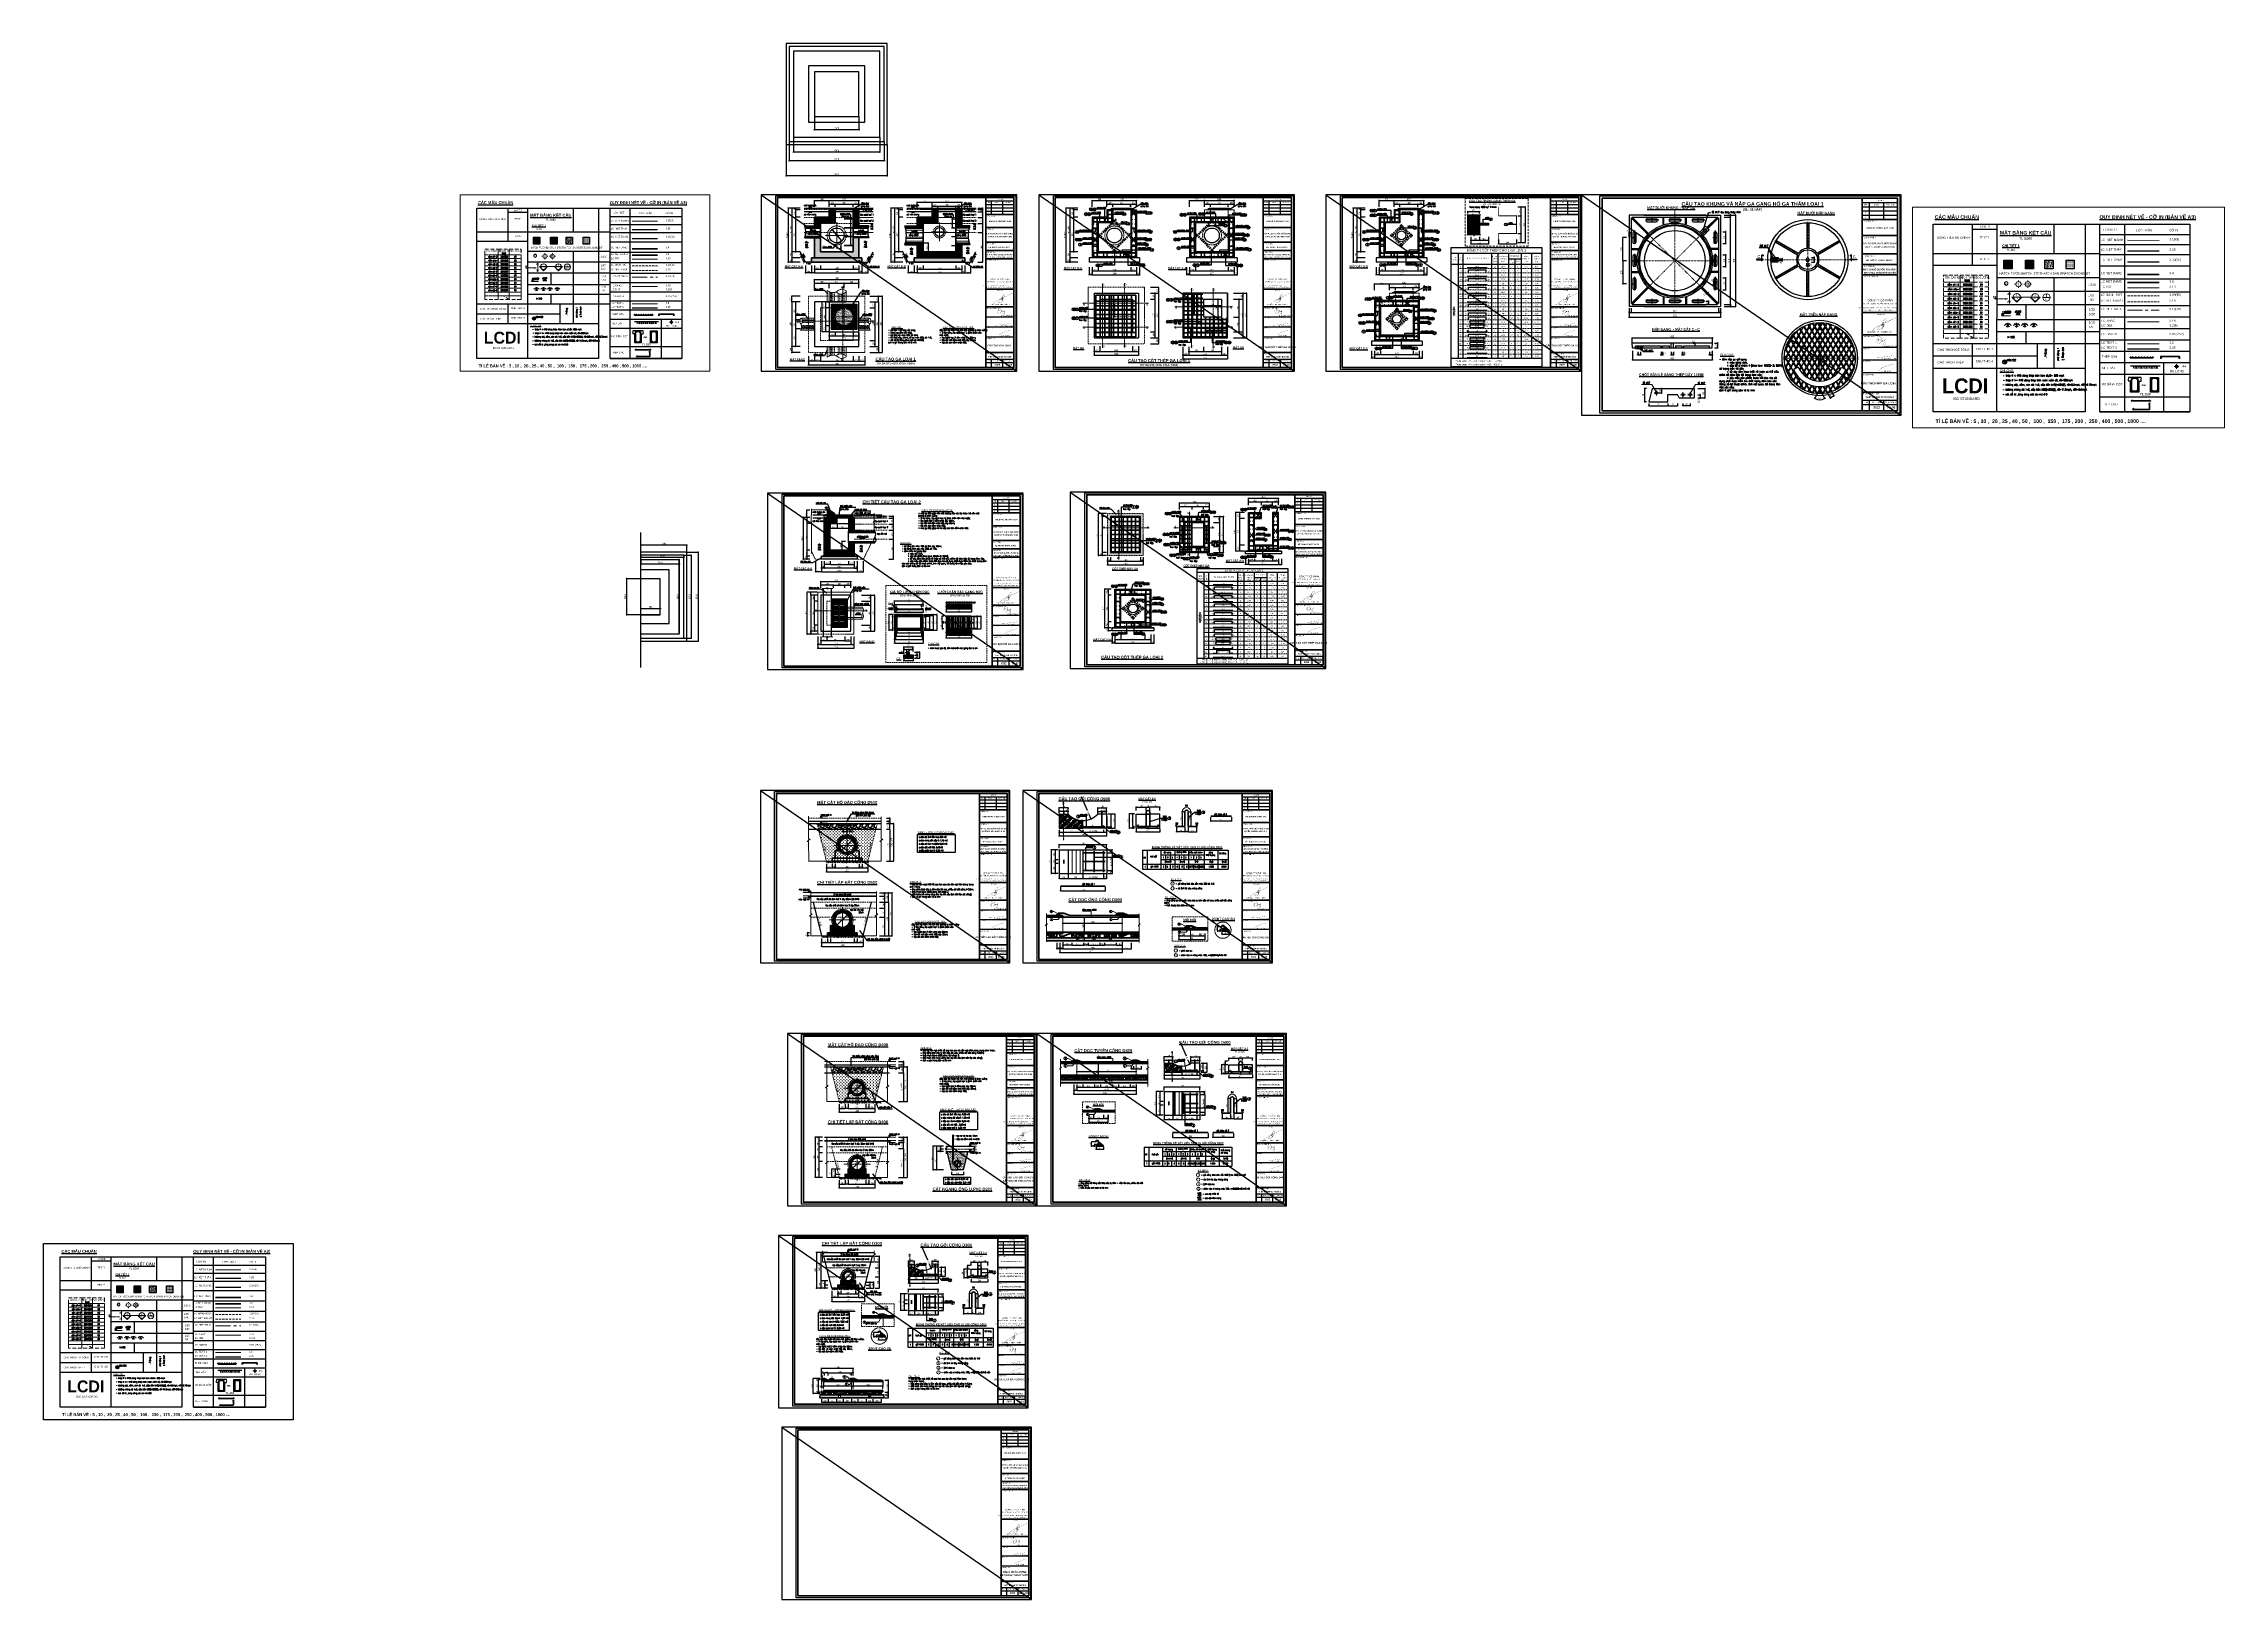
# Model space of a CAD drawing. Header units: inches. Extents: x 144032 to 217447, y 5454 to 57833.
import ezdxf
from ezdxf.enums import TextEntityAlignment as Align

# ---------------------------------------------------------------- set-up
doc = ezdxf.new("R2010")
doc.units = ezdxf.units.IN
doc.header["$MEASUREMENT"] = 0
for name, pattern in [('ACAD_ISO03W100', [30, 12, -18]), ('CENTERX2', [4, 2.5, -0.5, 0.5, -0.5]), ('DASHDOT', [1, 0.5, -0.25, 0, -0.25]), ('DASHED', [0.75, 0.5, -0.25]), ('DASHED2', [0.375, 0.25, -0.125]), ('HIDDEN', [0.375, 0.25, -0.125]), ('HIDDENX2', [0.75, 0.5, -0.25])]:
    doc.linetypes.add(name, pattern=pattern)
for name, color, linetype in [('1', 1, 'Continuous'), ('2', 2, 'Continuous'), ('3', 3, 'Continuous'), ('4', 4, 'Continuous'), ('8', 8, 'Continuous'), ('9', 9, 'Continuous'), ('BT7-THAY', 7, 'Continuous'), ('Dam', 1, 'Continuous'), ('ENTTNTHIETKE1', 2, 'Continuous'), ('GHICHU', 7, 'Continuous'), ('HACTH', 8, 'Continuous'), ('KHUNGTEN', 5, 'Continuous'), ('MANH', 147, 'Continuous'), ('NETTHAY', 7, 'Continuous'), ('T.bao', 6, 'Continuous'), ('TXT', 5, 'Continuous')]:
    doc.layers.add(name, color=color, linetype=linetype)
for name, color, linetype, lineweight in [('2 - Text2', 2, 'Continuous', 20), ('39 - Net manh', 39, 'Continuous', 18), ('43 - Net thay', 43, 'Continuous', 25), ('BE TONG CONG', 211, 'Continuous', 30), ('Cat', 6, 'HIDDEN', 30), ('cat BT', 40, 'Continuous', 35), ('CAT1', 2, 'Continuous', 40), ('dim', 33, 'Continuous', 15), ('hatch', 67, 'Continuous', 9), ('ISO', 153, 'Continuous', 13), ('JOINT TAM GIAC', 151, 'Continuous', 25), ('KHUAT', 61, 'HIDDENX2', 25), ('KICHTHUOC', 8, 'Continuous', 18), ('LC Dim', 8, 'Continuous', 18), ('LC Hatch', 252, 'Continuous', 9), ('LC Hatch @ 1 (1)', 252, 'Continuous', 0), ('LC ISO', 153, 'Continuous', 13), ('LC Khac', 4, 'Continuous', 9), ('LC MANH DUT', 35, 'HIDDEN', 5), ('LC Net dam 1', 30, 'Continuous', 30), ('LC Net dam2', 6, 'Continuous', 40), ('LC Net dam3', 1, 'Continuous', 60), ('LC Net khuat', 4, 'HIDDEN', 13), ('LC Net manh', 9, 'Continuous', 5), ('LC Net thay', 7, 'Continuous', 25), ('LC Net truc', 79, 'DASHDOT', 13), ('LC Text1', 3, 'Continuous', 20), ('LC Text2', 7, 'Continuous', 25), ('net thay', 11, 'Continuous', 20), ('TEXT', 7, 'Continuous', 20), ('TextThep', 7, 'Continuous', 0), ('THEP', 1, 'Continuous', 35), ('THEP VONG NGOAI', 21, 'Continuous', 30), ('to', 7, 'Continuous', 15), ('truc', 1, 'CENTERX2', 15), ('v-KICHTHUOC', 8, 'Continuous', 18), ('v-TEXT', 7, 'Continuous', 20)]:
    doc.layers.add(name, color=color, linetype=linetype, lineweight=lineweight)
doc.layers.add('KCS_Plotter', color=11, linetype='Continuous', plot=False)
doc.styles.add('Arial', font='arial.ttf', dxfattribs={"width": 0.8})
doc.styles.add('Brief text', font='')
doc.styles.add('EG 1', font='')
doc.styles.add('General text 2', font='arial.ttf')
doc.styles.add('Hoa', font='micross.ttf')
doc.styles.add('HOATBIF', font='hoatbif.shx', dxfattribs={"width": 0.7})
doc.styles.add('LC 1', font='')
doc.styles.add('LC 2', font='', dxfattribs={"width": 0.7})
doc.styles.add('LC 3', font='vnsimli.shx', dxfattribs={"width": 0.75})
doc.styles.add('LC3', font='', dxfattribs={"width": 0.8})
doc.styles.add('RS', font='romans.shx', dxfattribs={"width": 0.75, "bigfont": 'romansvn.shx'})
doc.styles.add('style1', font='')
doc.styles.add('T1', font='Vnsimli.shx', dxfattribs={"width": 0.7})
doc.styles.add('T2', font='', dxfattribs={"width": 0.8})
doc.styles.add('TCK', font='', dxfattribs={"width": 0.85, "height": 200})
doc.styles.add('Tenbanve', font='')
doc.styles.add('text', font='hoatbif.shx', dxfattribs={"width": 0.7})
doc.styles.add('text1', font='', dxfattribs={"width": 0.7, "height": 300})
doc.styles.add('THANG2', font='')
doc.styles.add('THUONG', font='', dxfattribs={"height": 40})
doc.styles.add('TXTDIM', font='', dxfattribs={"width": 0.7})
doc.styles.add('VnAvantH-B', font='')
doc.styles.get('Brief text').set_extended_font_data('.VnHelvetInsH', bold=True)
doc.styles.get('EG 1').set_extended_font_data('.VnAvantH', bold=True)
doc.styles.get('LC 1').set_extended_font_data('.VnAvantH', bold=True)
doc.styles.get('LC 2').set_extended_font_data('.VnArial NarrowH')
doc.styles.get('LC3').set_extended_font_data('.VnArialH', bold=True)
doc.styles.get('style1').set_extended_font_data('.VnAvantH')
doc.styles.get('T2').set_extended_font_data('.VnArialH')
doc.styles.get('TCK').set_extended_font_data('.VnAvantH', bold=True)
doc.styles.get('Tenbanve').set_extended_font_data('.VnBlackH')
doc.styles.get('text1').set_extended_font_data('.VnHelvetInsH', bold=True)
doc.styles.get('THANG2').set_extended_font_data('.VnHelvetInsH', bold=True)
doc.styles.get('THUONG').set_extended_font_data('.VnArial')
doc.styles.get('TXTDIM').set_extended_font_data('.VnArial')
doc.styles.get('VnAvantH-B').set_extended_font_data('.VnAvantH', bold=True)
doc.dimstyles.new('1-100(1-25)', dxfattribs={"dimscale": 25, "dimtxt": 2.5, "dimasz": 0.35, "dimexe": 0.5, "dimexo": 0, "dimgap": 0.8, "dimtad": 1, "dimdec": 0, "dimzin": 0, "dimdsep": 46, "dimtxsty": 'HOATBIF', "dimblk1": 'DOT', "dimblk2": 'DOT', "dimsah": 1, "dimcen": -1, "dimdle": 1, "dimclrd": 256, "dimclre": 256, "dimclrt": 4, "dimadec": 3, "dimazin": 2, "dimtfac": 0.333333, "dimtdec": 0, "dimtix": 1, "dimtmove": 2, "dimatfit": 3, "dimldrblk": 'DOT', "dimfxl": 1, "dimtvp": 0.833333, "dimtolj": 1, "dimtzin": 0, "dimarcsym": 0})
doc.dimstyles.new('DIM 20', dxfattribs={"dimscale": 20, "dimtxt": 2, "dimasz": 0.3, "dimexe": 0.5, "dimexo": 0, "dimgap": 0.5, "dimtad": 1, "dimdec": 0, "dimzin": 12, "dimdsep": 46, "dimtxsty": 'TXTDIM', "dimblk": 'SLASH', "dimcen": 1.5, "dimclrd": 144, "dimclre": 144, "dimclrt": 1, "dimadec": 0, "dimazin": 0, "dimtfac": 1, "dimtdec": 0, "dimtix": 1, "dimtmove": 0, "dimatfit": 3, "dimldrblk": 'DOT', "dimfxl": 2, "dimtolj": 1, "dimtzin": 0, "dimlwd": 9, "dimlwe": 9, "dimarcsym": 1})
doc.dimstyles.new('trac ngang dien hinh', dxfattribs={"dimscale": 0.25, "dimtxt": 2.5, "dimasz": 0.35, "dimexe": 0.5, "dimexo": 0, "dimgap": 0.8, "dimtad": 1, "dimdec": 0, "dimlfac": 100, "dimzin": 0, "dimdsep": 46, "dimtxsty": 'HOATBIF', "dimblk1": 'DOT', "dimblk2": 'DOT', "dimsah": 1, "dimcen": -1, "dimdle": 1, "dimclrd": 256, "dimclre": 256, "dimclrt": 4, "dimadec": 3, "dimazin": 2, "dimtfac": 0.333333, "dimtdec": 0, "dimtix": 1, "dimtmove": 2, "dimatfit": 3, "dimldrblk": 'DOT', "dimfxl": 1, "dimtvp": 0.833333, "dimtolj": 1, "dimtzin": 0, "dimarcsym": 0})
pattern_1 = [(50, (-19003.908, 6138.92), (26.8972568, -2.353205), [2.8125, -30.9375]), (355, (-19003.908, 6138.92), (-5.203175, 28.207205), [2.25, -24.75]), (100.451444, (-19001.666, 6138.725), (21.6940818, 25.8539997), [2.3902572, -26.2928292]), (46.1842, (-19003.908, 6146.42), (40.02155, -6.206973), [4.21875, -46.40625]), (96.635635, (-19000.573, 6145.903), (35.049823, 36.5294475), [3.585388, -39.439266]), (351.184164, (-19003.908, 6146.42), (35.049823, 36.5294475), [3.375, -37.125]), (21, (-19000.158, 6144.546), (22.3840145, -15.0982084), [2.8125, -30.9375]), (326, (-19000.158, 6144.546), (9.124325, 27.1931267), [2.25, -24.75]), (71.451445, (-18998.293, 6143.287), (31.508339, 12.0949182), [2.390257, -26.2928292]), (37.5, (-19003.908, 6138.921), (0.45599457, 12.4835195), [0, -24.45, 0, -25.125, 0, -24.84375]), (7.5, (-19003.908, 6138.921), (9.8651077, 14.7904392), [0, -14.325, 0, -23.8875, 0, -9.46875]), (327.5, (-19012.27, 6138.921), (20.01834136, -0.8458077), [0, -9.375, 0, -29.25, 0, -38.8125]), (317.5, (-19016.02, 6138.92), (21.8694814, 3.7539368), [0, -12.1875, 0, -19.425, 0, -27.5625])]
pattern_2 = [(135, (-21920.408, 14412.42), (-26.516504, -26.516504), []), (135, (-21920.408, 14438.937), (-26.516504, -26.516504), [18.75, -9.375])]
pattern_3 = [(45, (-19350.5, -13034.408), (-13.2582521, 13.2582521), []), (45, (-19337.242, -13034.408), (-13.2582521, 13.2582521), [9.375, -4.6875])]
pattern_4 = [(135, (-19350.5, -13034.408), (-13.2582521, -13.2582521), []), (135, (-19350.5, -13021.15), (-13.2582521, -13.2582521), [9.375, -4.6875])]
pattern_5 = [(135, (-15891, -13034.408), (-13.2582521, -13.2582521), []), (135, (-15891, -13021.15), (-13.2582521, -13.2582521), [9.375, -4.6875])]
pattern_6 = [(140, (0, 0), (6.275213, 71.726018), [7.5, -82.5]), (85, (0, 0), (-75.219213, -13.875133), [6, -66]), (190.451444, (0.52, 5.98), (-68.944, 57.850885), [6.37402, -70.11421]), (136.1842, (-20, 1e-15), (16.55193, 106.724133), [11.25, -123.75]), (186.635635, (-18.62, 8.89), (-97.41186, 93.466195), [9.561034, -105.171376]), (81.184164, (-20, 1e-15), (-97.41186, 93.466195), [9, -99]), (111, (-15, 10), (40.26189, 59.690705), [7.5, -82.5]), (56, (-15, 10), (-72.515005, 24.331533), [6, -66]), (161.451445, (-11.645, 14.974), (-32.253115, 84.022238), [6.37402, -70.11421]), (127.5, (0, 0), (-33.2893854, 1.2159855), [0, -65.2, 0, -67, 0, -66.25]), (97.5, (0, 0), (-39.441171, 26.306954), [0, -38.2, 0, -63.7, 0, -25.25]), (57.5, (-1e-15, -22.3), (2.255487, 53.3822436), [0, -25, 0, -78, 0, -103.5]), (47.5, (-2e-15, -32.3), (-10.010498, 58.318617), [0, -32.5, 0, -51.8, 0, -73.5])]
pattern_7 = [(50, (157109.01, 58501.65), (145.74774, -12.75127), [15.24, -167.64]), (355, (157109.01, 58501.65), (-28.19426, 152.8453), [12.192, -134.112]), (100.451, (157121.16, 58500.58), (117.554, 140.09335), [12.952, -142.472]), (50, (157269.01, 58661.65), (145.74774, -12.75127), [15.24, -167.64]), (355, (157269.01, 58661.65), (-28.19426, 152.8453), [12.192, -134.112]), (100.451, (157281.16, 58660.58), (117.554, 140.09335), [12.952, -142.472]), (46.1842, (157109.01, 58542.29), (216.8632, -33.6339), [22.86, -251.46]), (96.6356, (157127.08, 58539.48), (189.9234, 197.9404), [19.428, -213.708]), (351.184, (157109.01, 58542.29), (189.9237, 197.9401), [18.288, -201.168]), (46.1842, (157269.01, 58702.29), (216.8632, -33.6339), [22.86, -251.46]), (96.6356, (157287.08, 58699.48), (189.9234, 197.9404), [19.428, -213.708]), (351.184, (157269.01, 58702.29), (189.9237, 197.9401), [18.288, -201.168]), (21, (157129.33, 58532.13), (121.2919, -81.8124), [15.24, -167.64]), (326, (157129.33, 58532.13), (49.4416, 147.3504), [12.192, -134.112]), (71.4514, (157139.44, 58525.31), (170.7332, 65.5383), [12.952, -142.472]), (21, (157289.33, 58692.13), (121.2919, -81.8124), [15.24, -167.64]), (326, (157289.33, 58692.13), (49.4416, 147.3504), [12.192, -134.112]), (71.4514, (157299.44, 58685.31), (170.7332, 65.5383), [12.952, -142.472]), (37.5, (157109.01, 58501.647), (2.47088, 67.64403), [0, -132.4864, 0, -136.144, 0, -134.62]), (7.5, (157109.01, 58501.65), (53.45573, 80.14446), [0, -77.6224, 0, -129.4384, 0, -51.308]), (327.5, (157063.7, 58501.647), (108.47248, -4.582995), [0, -50.8, 0, -158.496, 0, -210.312]), (317.5, (157043.38, 58501.65), (118.50335, 20.3412), [0, -66.04, 0, -105.2576, 0, -149.352]), (45, (157109.01, 58501.65), (-107.7631, 107.7631), []), (45, (157144.93, 58501.65), (-107.7631, 107.7631), []), (45, (157180.85, 58501.65), (-107.7631, 107.7631), []), (45, (157216.78, 58501.65), (-107.7631, 107.7631), [])]
pattern_8 = [(50, (156609.01, 58501.647), (72.87387, -6.37563), [7.62, -83.82]), (355, (156609.01, 58501.65), (-14.09713, 76.42266), [6.096, -67.056]), (100.451, (156615.085, 58501.115), (58.777, 70.04668), [6.476, -71.236]), (50, (156689.01, 58581.647), (72.87387, -6.37563), [7.62, -83.82]), (355, (156689.01, 58581.65), (-14.09713, 76.42266), [6.096, -67.056]), (100.451, (156695.085, 58581.115), (58.777, 70.04668), [6.476, -71.236]), (46.1842, (156609.01, 58521.97), (108.43162, -16.81693), [11.43, -125.73]), (96.6356, (156618.05, 58520.57), (94.9617, 98.97022), [9.714, -106.854]), (351.184, (156609.01, 58521.97), (94.96184, 98.97005), [9.144, -100.584]), (46.1842, (156689.01, 58601.97), (108.43162, -16.81693), [11.43, -125.73]), (96.6356, (156698.05, 58600.57), (94.9617, 98.97022), [9.714, -106.854]), (351.184, (156689.01, 58601.97), (94.96184, 98.97005), [9.144, -100.584]), (21, (156619.17, 58516.887), (60.64595, -40.90621), [7.62, -83.82]), (326, (156619.17, 58516.89), (24.72081, 73.67519), [6.096, -67.056]), (71.4514, (156624.226, 58513.48), (85.3666, 32.76914), [6.476, -71.236]), (21, (156699.17, 58596.887), (60.64595, -40.90621), [7.62, -83.82]), (326, (156699.17, 58596.89), (24.72081, 73.67519), [6.096, -67.056]), (71.4514, (156704.226, 58593.48), (85.3666, 32.76914), [6.476, -71.236]), (37.5, (156609.012, 58501.647), (1.235441, 33.822016), [0, -66.2432, 0, -68.072, 0, -67.31]), (7.5, (156609.012, 58501.647), (26.727865, 40.07223), [0, -38.8112, 0, -64.7192, 0, -25.654]), (327.5, (156586.355, 58501.647), (54.236238, -2.291498), [0, -25.4, 0, -79.248, 0, -105.156]), (317.5, (156576.195, 58501.647), (59.25167, 10.170596), [0, -33.02, 0, -52.6288, 0, -74.676]), (45, (156609.01, 58501.65), (-53.88154, 53.88154), []), (45, (156626.97, 58501.65), (-53.88154, 53.88154), []), (45, (156644.93, 58501.65), (-53.88154, 53.88154), []), (45, (156662.89, 58501.65), (-53.88154, 53.88154), [])]
pattern_9 = [(50, (157109.01, 58501.647), (72.87387, -6.37563), [7.62, -83.82]), (355, (157109.01, 58501.65), (-14.09713, 76.42266), [6.096, -67.056]), (100.451, (157115.085, 58501.115), (58.777, 70.04668), [6.476, -71.236]), (50, (157189.01, 58581.647), (72.87387, -6.37563), [7.62, -83.82]), (355, (157189.01, 58581.65), (-14.09713, 76.42266), [6.096, -67.056]), (100.451, (157195.085, 58581.115), (58.777, 70.04668), [6.476, -71.236]), (46.1842, (157109.01, 58521.97), (108.43162, -16.81693), [11.43, -125.73]), (96.6356, (157118.05, 58520.57), (94.9617, 98.97022), [9.714, -106.854]), (351.184, (157109.01, 58521.97), (94.96184, 98.97005), [9.144, -100.584]), (46.1842, (157189.01, 58601.97), (108.43162, -16.81693), [11.43, -125.73]), (96.6356, (157198.05, 58600.57), (94.9617, 98.97022), [9.714, -106.854]), (351.184, (157189.01, 58601.97), (94.96184, 98.97005), [9.144, -100.584]), (21, (157119.17, 58516.887), (60.64595, -40.90621), [7.62, -83.82]), (326, (157119.17, 58516.89), (24.72081, 73.67519), [6.096, -67.056]), (71.4514, (157124.226, 58513.48), (85.3666, 32.76914), [6.476, -71.236]), (21, (157199.17, 58596.887), (60.64595, -40.90621), [7.62, -83.82]), (326, (157199.17, 58596.89), (24.72081, 73.67519), [6.096, -67.056]), (71.4514, (157204.226, 58593.48), (85.3666, 32.76914), [6.476, -71.236]), (37.5, (157109.012, 58501.647), (1.235441, 33.822016), [0, -66.2432, 0, -68.072, 0, -67.31]), (7.5, (157109.012, 58501.647), (26.727865, 40.07223), [0, -38.8112, 0, -64.7192, 0, -25.654]), (327.5, (157086.355, 58501.647), (54.236238, -2.291498), [0, -25.4, 0, -79.248, 0, -105.156]), (317.5, (157076.195, 58501.647), (59.25167, 10.170596), [0, -33.02, 0, -52.6288, 0, -74.676]), (45, (157109.01, 58501.65), (-53.88154, 53.88154), []), (45, (157126.97, 58501.65), (-53.88154, 53.88154), []), (45, (157144.93, 58501.65), (-53.88154, 53.88154), []), (45, (157162.89, 58501.65), (-53.88154, 53.88154), [])]
pattern_10 = [(50, (161414.61, 58077.06), (145.74774, -12.75127), [15.24, -167.64]), (355, (161414.61, 58077.06), (-28.19426, 152.8453), [12.192, -134.112]), (100.451, (161426.76, 58075.99), (117.554, 140.09335), [12.952, -142.472]), (50, (161574.61, 58237.06), (145.74774, -12.75127), [15.24, -167.64]), (355, (161574.61, 58237.06), (-28.19426, 152.8453), [12.192, -134.112]), (100.451, (161586.76, 58235.99), (117.554, 140.09335), [12.952, -142.472]), (46.1842, (161414.61, 58117.7), (216.8632, -33.6339), [22.86, -251.46]), (96.6356, (161432.69, 58114.9), (189.9234, 197.9404), [19.428, -213.708]), (351.184, (161414.61, 58117.7), (189.9237, 197.9401), [18.288, -201.168]), (46.1842, (161574.61, 58277.7), (216.8632, -33.6339), [22.86, -251.46]), (96.6356, (161592.69, 58274.9), (189.9234, 197.9404), [19.428, -213.708]), (351.184, (161574.61, 58277.7), (189.9237, 197.9401), [18.288, -201.168]), (21, (161434.93, 58107.54), (121.2919, -81.8124), [15.24, -167.64]), (326, (161434.93, 58107.54), (49.4416, 147.3504), [12.192, -134.112]), (71.4514, (161445.04, 58100.72), (170.7332, 65.5383), [12.952, -142.472]), (21, (161594.93, 58267.54), (121.2919, -81.8124), [15.24, -167.64]), (326, (161594.93, 58267.54), (49.4416, 147.3504), [12.192, -134.112]), (71.4514, (161605.04, 58260.72), (170.7332, 65.5383), [12.952, -142.472]), (37.5, (161414.613, 58077.055), (2.47088, 67.64403), [0, -132.4864, 0, -136.144, 0, -134.62]), (7.5, (161414.61, 58077.055), (53.45573, 80.14446), [0, -77.6224, 0, -129.4384, 0, -51.308]), (327.5, (161369.3, 58077.055), (108.472476, -4.582995), [0, -50.8, 0, -158.496, 0, -210.312]), (317.5, (161348.98, 58077.06), (118.50335, 20.3412), [0, -66.04, 0, -105.2576, 0, -149.352]), (45, (161414.61, 58077.06), (-107.7631, 107.7631), []), (45, (161450.53, 58077.06), (-107.7631, 107.7631), []), (45, (161486.46, 58077.06), (-107.7631, 107.7631), []), (45, (161522.38, 58077.06), (-107.7631, 107.7631), [])]
pattern_11 = [(50, (154609.01, 58501.647), (72.87387, -6.37563), [7.62, -83.82]), (355, (154609.01, 58501.65), (-14.09713, 76.42266), [6.096, -67.056]), (100.451, (154615.085, 58501.115), (58.777, 70.04668), [6.476, -71.236]), (50, (154689.01, 58581.647), (72.87387, -6.37563), [7.62, -83.82]), (355, (154689.01, 58581.65), (-14.09713, 76.42266), [6.096, -67.056]), (100.451, (154695.085, 58581.115), (58.777, 70.04668), [6.476, -71.236]), (46.1842, (154609.01, 58521.97), (108.43162, -16.81693), [11.43, -125.73]), (96.6356, (154618.05, 58520.57), (94.9617, 98.97022), [9.714, -106.854]), (351.184, (154609.01, 58521.97), (94.96184, 98.97005), [9.144, -100.584]), (46.1842, (154689.01, 58601.97), (108.43162, -16.81693), [11.43, -125.73]), (96.6356, (154698.05, 58600.57), (94.9617, 98.97022), [9.714, -106.854]), (351.184, (154689.01, 58601.97), (94.96184, 98.97005), [9.144, -100.584]), (21, (154619.17, 58516.887), (60.64595, -40.90621), [7.62, -83.82]), (326, (154619.17, 58516.89), (24.72081, 73.67519), [6.096, -67.056]), (71.4514, (154624.226, 58513.48), (85.3666, 32.76914), [6.476, -71.236]), (21, (154699.17, 58596.887), (60.64595, -40.90621), [7.62, -83.82]), (326, (154699.17, 58596.89), (24.72081, 73.67519), [6.096, -67.056]), (71.4514, (154704.226, 58593.48), (85.3666, 32.76914), [6.476, -71.236]), (37.5, (154609.012, 58501.647), (1.235441, 33.822016), [0, -66.2432, 0, -68.072, 0, -67.31]), (7.5, (154609.012, 58501.647), (26.727865, 40.07223), [0, -38.8112, 0, -64.7192, 0, -25.654]), (327.5, (154586.355, 58501.647), (54.236238, -2.291498), [0, -25.4, 0, -79.248, 0, -105.156]), (317.5, (154576.195, 58501.647), (59.25167, 10.170596), [0, -33.02, 0, -52.6288, 0, -74.676]), (45, (154609.01, 58501.65), (-53.88154, 53.88154), []), (45, (154626.97, 58501.65), (-53.88154, 53.88154), []), (45, (154644.93, 58501.65), (-53.88154, 53.88154), []), (45, (154662.89, 58501.65), (-53.88154, 53.88154), [])]
pattern_12 = [(140, (223707.554, 65177.506), (4.781726, 54.6554), [5.715, -62.865]), (85, (223707.554, 65177.506), (-57.316993, -10.57285), [4.572, -50.292]), (190.451, (223707.95, 65182.06), (-52.535006, 44.08275), [4.857, -53.427]), (140, (223647.554, 65237.506), (4.781726, 54.6554), [5.715, -62.865]), (85, (223647.554, 65237.506), (-57.316993, -10.57285), [4.572, -50.292]), (190.451, (223647.95, 65242.06), (-52.535006, 44.08275), [4.857, -53.427]), (136.1842, (223692.314, 65177.506), (12.6127, 81.32371), [8.5725, -94.2975]), (186.6356, (223693.365, 65184.28), (-74.22767, 71.22127), [7.2855, -80.1405]), (81.184, (223692.31, 65177.506), (-74.22754, 71.22138), [6.858, -75.438]), (136.1842, (223632.314, 65237.506), (12.6127, 81.32371), [8.5725, -94.2975]), (186.6356, (223633.365, 65244.28), (-74.22767, 71.22127), [7.2855, -80.1405]), (81.184, (223632.31, 65237.506), (-74.22754, 71.22138), [6.858, -75.438]), (111, (223696.124, 65185.126), (30.679656, 45.484464), [5.715, -62.865]), (56, (223696.124, 65185.126), (-55.25639, 18.54061), [4.572, -50.292]), (161.4514, (223698.68, 65188.916), (-24.576857, 64.024947), [4.857, -53.427]), (111, (223636.124, 65245.126), (30.679656, 45.484464), [5.715, -62.865]), (56, (223636.124, 65245.126), (-55.25639, 18.54061), [4.572, -50.292]), (161.4514, (223638.68, 65248.916), (-24.576857, 64.024947), [4.857, -53.427]), (127.5, (223707.554, 65177.506), (-25.3665117, 0.926581), [0, -49.6824, 0, -51.054, 0, -50.4825]), (97.5, (223707.554, 65177.506), (-30.054172, 20.045899), [0, -29.1084, 0, -48.5394, 0, -19.2405]), (57.5, (223707.554, 65160.513), (1.718623, 40.6771786), [0, -19.05, 0, -59.436, 0, -78.867]), (47.5, (223707.554, 65152.893), (-7.627947, 44.438754), [0, -24.765, 0, -39.4716, 0, -56.007]), (135, (223707.554, 65177.506), (-40.411153, -40.411153), []), (135, (223707.554, 65190.976), (-40.411153, -40.411153), []), (135, (223707.554, 65204.446), (-40.411153, -40.411153), []), (135, (223707.554, 65217.917), (-40.411153, -40.411153), [])]
pattern_13 = [(50, (166787.42, 53043.74), (145.74774, -12.75127), [15.24, -167.64]), (355, (166787.42, 53043.74), (-28.19426, 152.8453), [12.192, -134.112]), (100.451, (166799.56, 53042.68), (117.554, 140.09335), [12.952, -142.472]), (50, (166947.42, 53203.74), (145.74774, -12.75127), [15.24, -167.64]), (355, (166947.42, 53203.74), (-28.19426, 152.8453), [12.192, -134.112]), (100.451, (166959.56, 53202.68), (117.554, 140.09335), [12.952, -142.472]), (46.1842, (166787.42, 53084.38), (216.8632, -33.6339), [22.86, -251.46]), (96.6356, (166805.5, 53081.58), (189.9234, 197.9404), [19.428, -213.708]), (351.184, (166787.42, 53084.38), (189.9237, 197.9401), [18.288, -201.168]), (46.1842, (166947.42, 53244.38), (216.8632, -33.6339), [22.86, -251.46]), (96.6356, (166965.5, 53241.58), (189.9234, 197.9404), [19.428, -213.708]), (351.184, (166947.42, 53244.38), (189.9237, 197.9401), [18.288, -201.168]), (21, (166807.74, 53074.22), (121.2919, -81.8124), [15.24, -167.64]), (326, (166807.74, 53074.22), (49.4416, 147.3504), [12.192, -134.112]), (71.4514, (166817.85, 53067.4), (170.7332, 65.5383), [12.952, -142.472]), (21, (166967.74, 53234.22), (121.2919, -81.8124), [15.24, -167.64]), (326, (166967.74, 53234.22), (49.4416, 147.3504), [12.192, -134.112]), (71.4514, (166977.85, 53227.4), (170.7332, 65.5383), [12.952, -142.472]), (37.5, (166787.42, 53043.744), (2.47088, 67.64403), [0, -132.4864, 0, -136.144, 0, -134.62]), (7.5, (166787.42, 53043.744), (53.45573, 80.14446), [0, -77.6224, 0, -129.4384, 0, -51.308]), (327.5, (166742.104, 53043.744), (108.47248, -4.582995), [0, -50.8, 0, -158.496, 0, -210.312]), (317.5, (166721.78, 53043.74), (118.50335, 20.3412), [0, -66.04, 0, -105.2576, 0, -149.352]), (45, (166787.42, 53043.74), (-107.7631, 107.7631), []), (45, (166823.34, 53043.74), (-107.7631, 107.7631), []), (45, (166859.26, 53043.74), (-107.7631, 107.7631), []), (45, (166895.18, 53043.74), (-107.7631, 107.7631), [])]
pattern_14 = [(0, (120650.892, 33678.216), (19.05, 19.05), [9.525, -28.575]), (90, (120655.655, 33673.453), (-19.05, 19.05), [9.525, -28.575])]
pattern_15 = [(37.5, (165894.963, 52729.5187), (-0.1889801, 5.7804713), [0, -4.56, 0, -5.1, 0, -4.875]), (7.5, (165894.963, 52729.519), (5.3093301, 8.4664382), [0, -2.46, 0, -4.11, 0, -1.575]), (327.5, (165891.273, 52729.5187), (9.3424256, 0.01697716), [0, -1.5, 0, -5.4, 0, -7.05]), (317.5, (165891.273, 52729.519), (9.0183798, 2.6330267), [0, -0.75, 0, -3.54, 0, -4.05])]
pattern_16 = [(50, (120650.89, 33678.22), (145.74774, -12.75127), [15.24, -167.64]), (355, (120650.89, 33678.22), (-28.19426, 152.8453), [12.192, -134.112]), (100.451, (120663.04, 33677.15), (117.554, 140.09335), [12.952, -142.472]), (50, (120810.89, 33838.22), (145.74774, -12.75127), [15.24, -167.64]), (355, (120810.89, 33838.22), (-28.19426, 152.8453), [12.192, -134.112]), (100.451, (120823.04, 33837.15), (117.554, 140.09335), [12.952, -142.472]), (46.1842, (120650.9, 33718.86), (216.86323, -33.63386), [22.86, -251.46]), (96.6356, (120668.96, 33716.05), (189.9234, 197.94044), [19.428, -213.708]), (351.184, (120650.9, 33718.86), (189.9237, 197.9401), [18.288, -201.168]), (46.1842, (120810.9, 33878.86), (216.86323, -33.63386), [22.86, -251.46]), (96.6356, (120828.96, 33876.05), (189.9234, 197.94044), [19.428, -213.708]), (351.184, (120810.9, 33878.86), (189.9237, 197.9401), [18.288, -201.168]), (21, (120671.21, 33708.7), (121.2919, -81.81241), [15.24, -167.64]), (326, (120671.21, 33708.7), (49.44162, 147.35037), [12.192, -134.112]), (71.4514, (120681.32, 33701.88), (170.7332, 65.5383), [12.952, -142.472]), (21, (120831.21, 33868.7), (121.2919, -81.81241), [15.24, -167.64]), (326, (120831.21, 33868.7), (49.44162, 147.35037), [12.192, -134.112]), (71.4514, (120841.32, 33861.88), (170.7332, 65.5383), [12.952, -142.472]), (37.5, (120650.89, 33678.216), (2.470883, 67.64403), [0, -132.4864, 0, -136.144, 0, -134.62]), (7.5, (120650.89, 33678.216), (53.45573, 80.14446), [0, -77.6224, 0, -129.4384, 0, -51.308]), (327.5, (120605.58, 33678.216), (108.472476, -4.582995), [0, -50.8, 0, -158.496, 0, -210.312]), (317.5, (120585.26, 33678.22), (118.50335, 20.3412), [0, -66.04, 0, -105.2576, 0, -149.352]), (45, (120650.89, 33678.22), (-107.76307, 107.76307), []), (45, (120686.81, 33678.22), (-107.76307, 107.76307), []), (45, (120722.73, 33678.22), (-107.76307, 107.76307), []), (45, (120758.66, 33678.22), (-107.76307, 107.76307), [])]
pattern_17 = [(50, (167287.42, 53043.74), (145.74774, -12.75127), [15.24, -167.64]), (355, (167287.42, 53043.74), (-28.19426, 152.8453), [12.192, -134.112]), (100.451, (167299.56, 53042.68), (117.554, 140.09335), [12.952, -142.472]), (50, (167447.42, 53203.74), (145.74774, -12.75127), [15.24, -167.64]), (355, (167447.42, 53203.74), (-28.19426, 152.8453), [12.192, -134.112]), (100.451, (167459.56, 53202.68), (117.554, 140.09335), [12.952, -142.472]), (46.1842, (167287.42, 53084.38), (216.8632, -33.6339), [22.86, -251.46]), (96.6356, (167305.5, 53081.58), (189.9234, 197.9404), [19.428, -213.708]), (351.184, (167287.42, 53084.38), (189.9237, 197.9401), [18.288, -201.168]), (46.1842, (167447.42, 53244.38), (216.8632, -33.6339), [22.86, -251.46]), (96.6356, (167465.5, 53241.58), (189.9234, 197.9404), [19.428, -213.708]), (351.184, (167447.42, 53244.38), (189.9237, 197.9401), [18.288, -201.168]), (21, (167307.74, 53074.22), (121.2919, -81.8124), [15.24, -167.64]), (326, (167307.74, 53074.22), (49.4416, 147.3504), [12.192, -134.112]), (71.4514, (167317.85, 53067.4), (170.7332, 65.5383), [12.952, -142.472]), (21, (167467.74, 53234.22), (121.2919, -81.8124), [15.24, -167.64]), (326, (167467.74, 53234.22), (49.4416, 147.3504), [12.192, -134.112]), (71.4514, (167477.85, 53227.4), (170.7332, 65.5383), [12.952, -142.472]), (37.5, (167287.42, 53043.744), (2.47088, 67.64403), [0, -132.4864, 0, -136.144, 0, -134.62]), (7.5, (167287.42, 53043.744), (53.45573, 80.14446), [0, -77.6224, 0, -129.4384, 0, -51.308]), (327.5, (167242.104, 53043.744), (108.47248, -4.582995), [0, -50.8, 0, -158.496, 0, -210.312]), (317.5, (167221.78, 53043.74), (118.50335, 20.3412), [0, -66.04, 0, -105.2576, 0, -149.352]), (45, (167287.42, 53043.74), (-107.7631, 107.7631), []), (45, (167323.34, 53043.74), (-107.7631, 107.7631), []), (45, (167359.26, 53043.74), (-107.7631, 107.7631), []), (45, (167395.18, 53043.74), (-107.7631, 107.7631), [])]
pattern_18 = [(50, (168020.67, 51408.65), (145.74774, -12.75127), [15.24, -167.64]), (355, (168020.67, 51408.65), (-28.19426, 152.8453), [12.192, -134.112]), (100.451, (168032.82, 51407.58), (117.554, 140.09335), [12.952, -142.472]), (50, (168180.67, 51568.65), (145.74774, -12.75127), [15.24, -167.64]), (355, (168180.67, 51568.65), (-28.19426, 152.8453), [12.192, -134.112]), (100.451, (168192.82, 51567.58), (117.554, 140.09335), [12.952, -142.472]), (46.1842, (168020.67, 51449.29), (216.8632, -33.6339), [22.86, -251.46]), (96.6356, (168038.74, 51446.48), (189.9234, 197.9404), [19.428, -213.708]), (351.184, (168020.67, 51449.29), (189.9237, 197.9401), [18.288, -201.168]), (46.1842, (168180.67, 51609.29), (216.8632, -33.6339), [22.86, -251.46]), (96.6356, (168198.74, 51606.48), (189.9234, 197.9404), [19.428, -213.708]), (351.184, (168180.67, 51609.29), (189.9237, 197.9401), [18.288, -201.168]), (21, (168040.99, 51439.13), (121.2919, -81.8124), [15.24, -167.64]), (326, (168040.99, 51439.13), (49.4416, 147.3504), [12.192, -134.112]), (71.4514, (168051.1, 51432.31), (170.7332, 65.5383), [12.952, -142.472]), (21, (168200.99, 51599.13), (121.2919, -81.8124), [15.24, -167.64]), (326, (168200.99, 51599.13), (49.4416, 147.3504), [12.192, -134.112]), (71.4514, (168211.1, 51592.31), (170.7332, 65.5383), [12.952, -142.472]), (37.5, (168020.67, 51408.646), (2.47088, 67.64403), [0, -132.4864, 0, -136.144, 0, -134.62]), (7.5, (168020.67, 51408.646), (53.45573, 80.14446), [0, -77.6224, 0, -129.4384, 0, -51.308]), (327.5, (167975.356, 51408.646), (108.47248, -4.582995), [0, -50.8, 0, -158.496, 0, -210.312]), (317.5, (167955.04, 51408.65), (118.50335, 20.3412), [0, -66.04, 0, -105.2576, 0, -149.352]), (45, (168020.67, 51408.65), (-107.7631, 107.7631), []), (45, (168056.59, 51408.65), (-107.7631, 107.7631), []), (45, (168092.51, 51408.65), (-107.7631, 107.7631), []), (45, (168128.43, 51408.65), (-107.7631, 107.7631), [])]
pattern_19 = [(50, (160766.94, 44495.24), (145.74774, -12.75127), [15.24, -167.64]), (355, (160766.94, 44495.24), (-28.19426, 152.8453), [12.192, -134.112]), (100.451, (160779.09, 44494.18), (117.554, 140.09335), [12.952, -142.472]), (50, (160926.94, 44655.24), (145.74774, -12.75127), [15.24, -167.64]), (355, (160926.94, 44655.24), (-28.19426, 152.8453), [12.192, -134.112]), (100.451, (160939.09, 44654.18), (117.554, 140.09335), [12.952, -142.472]), (46.1842, (160766.94, 44535.88), (216.8632, -33.6339), [22.86, -251.46]), (96.6356, (160785.01, 44533.08), (189.9234, 197.9404), [19.428, -213.708]), (351.184, (160766.94, 44535.88), (189.9237, 197.9401), [18.288, -201.168]), (46.1842, (160926.94, 44695.88), (216.8632, -33.6339), [22.86, -251.46]), (96.6356, (160945.01, 44693.08), (189.9234, 197.9404), [19.428, -213.708]), (351.184, (160926.94, 44695.88), (189.9237, 197.9401), [18.288, -201.168]), (21, (160787.26, 44525.72), (121.2919, -81.8124), [15.24, -167.64]), (326, (160787.26, 44525.72), (49.4416, 147.3504), [12.192, -134.112]), (71.4514, (160797.37, 44518.9), (170.7332, 65.5383), [12.952, -142.472]), (21, (160947.26, 44685.72), (121.2919, -81.8124), [15.24, -167.64]), (326, (160947.26, 44685.72), (49.4416, 147.3504), [12.192, -134.112]), (71.4514, (160957.37, 44678.9), (170.7332, 65.5383), [12.952, -142.472]), (37.5, (160766.94, 44495.24), (2.47088, 67.64403), [0, -132.4864, 0, -136.144, 0, -134.62]), (7.5, (160766.94, 44495.24), (53.45573, 80.14446), [0, -77.6224, 0, -129.4384, 0, -51.308]), (327.5, (160721.63, 44495.24), (108.47248, -4.582995), [0, -50.8, 0, -158.496, 0, -210.312]), (317.5, (160701.31, 44495.24), (118.50335, 20.3412), [0, -66.04, 0, -105.2576, 0, -149.352]), (45, (160766.94, 44495.24), (-107.7631, 107.7631), []), (45, (160802.86, 44495.24), (-107.7631, 107.7631), []), (45, (160838.78, 44495.24), (-107.7631, 107.7631), []), (45, (160874.7, 44495.24), (-107.7631, 107.7631), [])]
pattern_20 = [(50, (166335.13, 42119.985), (109.3108, -9.56345), [11.43, -125.73]), (355, (166335.13, 42119.98), (-21.1457, 114.634), [9.144, -100.584]), (100.451, (166344.24, 42119.19), (88.1655, 105.07), [9.714, -106.854]), (50, (166455.13, 42239.985), (109.3108, -9.56345), [11.43, -125.73]), (355, (166455.13, 42239.98), (-21.1457, 114.634), [9.144, -100.584]), (100.451, (166464.24, 42239.19), (88.1655, 105.07), [9.714, -106.854]), (46.1842, (166335.13, 42150.46), (162.6474, -25.2254), [17.145, -188.595]), (96.6356, (166348.69, 42148.36), (142.4425, 148.4553), [14.571, -160.281]), (351.184, (166335.13, 42150.46), (142.4428, 148.4551), [13.716, -150.876]), (46.1842, (166455.13, 42270.46), (162.6474, -25.2254), [17.145, -188.595]), (96.6356, (166468.69, 42268.36), (142.4425, 148.4553), [14.571, -160.281]), (351.184, (166455.13, 42270.46), (142.4428, 148.4551), [13.716, -150.876]), (21, (166350.37, 42142.845), (90.96893, -61.3593), [11.43, -125.73]), (326, (166350.37, 42142.84), (37.0812, 110.5128), [9.144, -100.584]), (71.4514, (166357.95, 42137.73), (128.0499, 49.1537), [9.714, -106.854]), (21, (166470.37, 42262.845), (90.96893, -61.3593), [11.43, -125.73]), (326, (166470.37, 42262.84), (37.0812, 110.5128), [9.144, -100.584]), (71.4514, (166477.95, 42257.73), (128.0499, 49.1537), [9.714, -106.854]), (37.5, (166335.13, 42119.985), (1.85316, 50.733023), [0, -99.3648, 0, -102.108, 0, -100.965]), (7.5, (166335.13, 42119.985), (40.0918, 60.10834), [0, -58.2168, 0, -97.0788, 0, -38.481]), (327.5, (166301.147, 42119.985), (81.354357, -3.437246), [0, -38.1, 0, -118.872, 0, -157.734]), (317.5, (166285.91, 42119.985), (88.87751, 15.2559), [0, -49.53, 0, -78.9432, 0, -112.014]), (45, (166335.13, 42119.98), (-80.8223, 80.8223), []), (45, (166362.07, 42119.98), (-80.8223, 80.8223), []), (45, (166389.01, 42119.98), (-80.8223, 80.8223), []), (45, (166415.95, 42119.98), (-80.8223, 80.8223), [])]
pattern_21 = [(50, (167335.13, 42119.985), (109.3108, -9.56345), [11.43, -125.73]), (355, (167335.13, 42119.98), (-21.1457, 114.634), [9.144, -100.584]), (100.451, (167344.24, 42119.19), (88.1655, 105.07), [9.714, -106.854]), (50, (167455.13, 42239.985), (109.3108, -9.56345), [11.43, -125.73]), (355, (167455.13, 42239.98), (-21.1457, 114.634), [9.144, -100.584]), (100.451, (167464.24, 42239.19), (88.1655, 105.07), [9.714, -106.854]), (46.1842, (167335.13, 42150.46), (162.6474, -25.2254), [17.145, -188.595]), (96.6356, (167348.69, 42148.36), (142.4425, 148.4553), [14.571, -160.281]), (351.184, (167335.13, 42150.46), (142.4428, 148.4551), [13.716, -150.876]), (46.1842, (167455.13, 42270.46), (162.6474, -25.2254), [17.145, -188.595]), (96.6356, (167468.69, 42268.36), (142.4425, 148.4553), [14.571, -160.281]), (351.184, (167455.13, 42270.46), (142.4428, 148.4551), [13.716, -150.876]), (21, (167350.37, 42142.845), (90.96893, -61.3593), [11.43, -125.73]), (326, (167350.37, 42142.84), (37.0812, 110.5128), [9.144, -100.584]), (71.4514, (167357.95, 42137.73), (128.0499, 49.1537), [9.714, -106.854]), (21, (167470.37, 42262.845), (90.96893, -61.3593), [11.43, -125.73]), (326, (167470.37, 42262.84), (37.0812, 110.5128), [9.144, -100.584]), (71.4514, (167477.95, 42257.73), (128.0499, 49.1537), [9.714, -106.854]), (37.5, (167335.13, 42119.985), (1.85316, 50.733023), [0, -99.3648, 0, -102.108, 0, -100.965]), (7.5, (167335.13, 42119.985), (40.0918, 60.10834), [0, -58.2168, 0, -97.0788, 0, -38.481]), (327.5, (167301.147, 42119.985), (81.354357, -3.437246), [0, -38.1, 0, -118.872, 0, -157.734]), (317.5, (167285.91, 42119.985), (88.87751, 15.2559), [0, -49.53, 0, -78.9432, 0, -112.014]), (45, (167335.13, 42119.98), (-80.8223, 80.8223), []), (45, (167362.07, 42119.98), (-80.8223, 80.8223), []), (45, (167389.01, 42119.98), (-80.8223, 80.8223), []), (45, (167415.95, 42119.98), (-80.8223, 80.8223), [])]

# ---------------------------------------------------------------- blocks, each defined once
blk = doc.blocks.new('DOT')
at = {"layer": 'LC Dim'}
blk.add_line((-3, 0), (3, 0), dxfattribs=at)
at = {"layer": 'LC Dim', "color": 4}
blk.add_line((-1, -1), (1, 1), dxfattribs=at)
blk.add_lwpolyline([(0.5, 1), (-1, -0.5), (-0.5, -1), (1, 0.5)], close=True, dxfattribs=at)
blk = doc.blocks.new('*D31')
at = {"layer": 'Defpoints', "color": 0, "transparency": 16777216}
for p in [(174378, 38334), (174421, 38354), (174421, 38334)]:
    blk.add_point(p, dxfattribs=at)
at = {"layer": 'LC Dim', "lineweight": -2, "transparency": 16777216}
for p, q in [((174421, 38354), (174368, 38354)), ((174421, 38334), (174368, 38334)), ((174378, 38361), (174378, 38368)), ((174378, 38354), (174378, 38334)), ((174378, 38327), (174378, 38320))]:
    blk.add_line(p, q, dxfattribs=at)
at = {"layer": 'LC Dim', "lineweight": -2, "transparency": 16777216, "xscale": 7, "yscale": 7, "zscale": 7}
for p, rotation in [((174378, 38354), 270), ((174378, 38334), 90)]:
    blk.add_blockref('DOT', p, dxfattribs=dict(at, rotation=rotation))
at = {"layer": 'LC Dim', "color": 4, "transparency": 16777216, "insert": (174337, 38344), "char_height": 50, "attachment_point": 5, "rotation": 90, "style": 'HOATBIF'}
blk.add_mtext('\\A1;2', dxfattribs=at)
blk = doc.blocks.new('_Dot')
at = {"color": 0, "linetype": 'ByBlock', "lineweight": -2}
blk.add_line((-0.5, 0), (-1, 0), dxfattribs=at)
at = {"color": 0, "linetype": 'ByBlock', "const_width": 0.5}
blk.add_lwpolyline([(-0.25, 0, 1), (0.25, 0, 1)], format="xyb", close=True, dxfattribs=at)
blk = doc.blocks.new('*D32')
at = {"layer": 'Defpoints', "color": 0, "transparency": 16777216}
for p in [(172678, 38751), (173638, 38751), (173638, 38688)]:
    blk.add_point(p, dxfattribs=at)
at = {"layer": 'LC Dim', "lineweight": -2, "transparency": 16777216}
for p, q in [((172678, 38751), (172678, 38678)), ((172685, 38688), (173631, 38688)), ((173638, 38751), (173638, 38678))]:
    blk.add_line(p, q, dxfattribs=at)
at = {"layer": 'LC Dim', "lineweight": -2, "transparency": 16777216, "xscale": 7, "yscale": 7, "zscale": 7, "rotation": 180}
blk.add_blockref('DOT', (172678, 38688), dxfattribs=at)
at = {"layer": 'LC Dim', "lineweight": -2, "transparency": 16777216, "xscale": 7, "yscale": 7, "zscale": 7}
blk.add_blockref('DOT', (173638, 38688), dxfattribs=at)
at = {"layer": 'LC Dim', "color": 4, "transparency": 16777216, "insert": (173158, 38729), "char_height": 50, "attachment_point": 5, "style": 'HOATBIF'}
blk.add_mtext('\\A1;96', dxfattribs=at)
blk = doc.blocks.new('*D33')
at = {"layer": 'Defpoints', "color": 0, "transparency": 16777216}
for p in [(175291, 38560), (175291, 38540), (175465, 38540)]:
    blk.add_point(p, dxfattribs=at)
at = {"layer": 'LC Dim', "lineweight": -2, "transparency": 16777216}
for p, q in [((175291, 38560), (175475, 38560)), ((175291, 38540), (175475, 38540)), ((175465, 38567), (175465, 38574)), ((175465, 38560), (175465, 38540)), ((175465, 38533), (175465, 38526))]:
    blk.add_line(p, q, dxfattribs=at)
at = {"layer": 'LC Dim', "lineweight": -2, "transparency": 16777216, "xscale": 7, "yscale": 7, "zscale": 7}
for p, rotation in [((175465, 38560), 270), ((175465, 38540), 90)]:
    blk.add_blockref('DOT', p, dxfattribs=dict(at, rotation=rotation))
at = {"layer": 'LC Dim', "color": 4, "transparency": 16777216, "insert": (175424, 38550), "char_height": 50, "attachment_point": 5, "rotation": 90, "style": 'HOATBIF'}
blk.add_mtext('\\A1;2', dxfattribs=at)
blk = doc.blocks.new('*D34')
at = {"layer": 'Defpoints', "color": 0, "transparency": 16777216}
for p in [(175291, 38540), (175291, 38355), (175350, 38355)]:
    blk.add_point(p, dxfattribs=at)
at = {"layer": 'LC Dim', "lineweight": -2, "transparency": 16777216}
for p, q in [((175291, 38540), (175360, 38540)), ((175291, 38355), (175360, 38355)), ((175350, 38533), (175350, 38362))]:
    blk.add_line(p, q, dxfattribs=at)
at = {"layer": 'LC Dim', "lineweight": -2, "transparency": 16777216, "xscale": 7, "yscale": 7, "zscale": 7}
for p, rotation in [((175350, 38540), 90), ((175350, 38355), 270)]:
    blk.add_blockref('DOT', p, dxfattribs=dict(at, rotation=rotation))
at = {"layer": 'LC Dim', "color": 4, "transparency": 16777216, "insert": (175309, 38447), "char_height": 50, "attachment_point": 5, "rotation": 90, "style": 'HOATBIF'}
blk.add_mtext('\\A1;19', dxfattribs=at)
blk = doc.blocks.new('*D35')
at = {"layer": 'Defpoints', "color": 0, "transparency": 16777216}
for p in [(175291, 38355), (175291, 38335), (175350, 38335)]:
    blk.add_point(p, dxfattribs=at)
at = {"layer": 'LC Dim', "lineweight": -2, "transparency": 16777216}
for p, q in [((175291, 38355), (175360, 38355)), ((175291, 38335), (175360, 38335)), ((175350, 38362), (175350, 38369)), ((175350, 38355), (175350, 38335)), ((175350, 38328), (175350, 38321))]:
    blk.add_line(p, q, dxfattribs=at)
at = {"layer": 'LC Dim', "lineweight": -2, "transparency": 16777216, "xscale": 7, "yscale": 7, "zscale": 7}
for p, rotation in [((175350, 38355), 270), ((175350, 38335), 90)]:
    blk.add_blockref('DOT', p, dxfattribs=dict(at, rotation=rotation))
at = {"layer": 'LC Dim', "color": 4, "transparency": 16777216, "insert": (175309, 38345), "char_height": 50, "attachment_point": 5, "rotation": 90, "style": 'HOATBIF'}
blk.add_mtext('\\A1;2', dxfattribs=at)
blk = doc.blocks.new('*D36')
at = {"layer": 'Defpoints', "color": 0, "transparency": 16777216}
for p in [(175291, 38335), (175291, 38150), (175350, 38150)]:
    blk.add_point(p, dxfattribs=at)
at = {"layer": 'LC Dim', "lineweight": -2, "transparency": 16777216}
for p, q in [((175291, 38335), (175360, 38335)), ((175350, 38328), (175350, 38157)), ((175291, 38150), (175360, 38150))]:
    blk.add_line(p, q, dxfattribs=at)
at = {"layer": 'LC Dim', "lineweight": -2, "transparency": 16777216, "xscale": 7, "yscale": 7, "zscale": 7}
for p, rotation in [((175350, 38335), 90), ((175350, 38150), 270)]:
    blk.add_blockref('DOT', p, dxfattribs=dict(at, rotation=rotation))
at = {"layer": 'LC Dim', "color": 4, "transparency": 16777216, "insert": (175309, 38242), "char_height": 50, "attachment_point": 5, "rotation": 90, "style": 'HOATBIF'}
blk.add_mtext('\\A1;19', dxfattribs=at)
blk = doc.blocks.new('*D37')
at = {"layer": 'Defpoints', "color": 0, "transparency": 16777216}
for p in [(175291, 38150), (175291, 38130), (175465, 38130)]:
    blk.add_point(p, dxfattribs=at)
at = {"layer": 'LC Dim', "lineweight": -2, "transparency": 16777216}
for p, q in [((175291, 38150), (175475, 38150)), ((175291, 38130), (175475, 38130)), ((175465, 38157), (175465, 38164)), ((175465, 38150), (175465, 38130)), ((175465, 38123), (175465, 38116))]:
    blk.add_line(p, q, dxfattribs=at)
at = {"layer": 'LC Dim', "lineweight": -2, "transparency": 16777216, "xscale": 7, "yscale": 7, "zscale": 7}
for p, rotation in [((175465, 38150), 270), ((175465, 38130), 90)]:
    blk.add_blockref('DOT', p, dxfattribs=dict(at, rotation=rotation))
at = {"layer": 'LC Dim', "color": 4, "transparency": 16777216, "insert": (175424, 38140), "char_height": 50, "attachment_point": 5, "rotation": 90, "style": 'HOATBIF'}
blk.add_mtext('\\A1;2', dxfattribs=at)
blk = doc.blocks.new('*D38')
at = {"layer": 'Defpoints', "color": 0, "transparency": 16777216}
for p in [(175291, 38540), (175291, 38150), (175465, 38150)]:
    blk.add_point(p, dxfattribs=at)
at = {"layer": 'LC Dim', "lineweight": -2, "transparency": 16777216}
for p, q in [((175291, 38540), (175475, 38540)), ((175465, 38533), (175465, 38157)), ((175291, 38150), (175475, 38150))]:
    blk.add_line(p, q, dxfattribs=at)
at = {"layer": 'LC Dim', "lineweight": -2, "transparency": 16777216, "xscale": 7, "yscale": 7, "zscale": 7}
for p, rotation in [((175465, 38540), 90), ((175465, 38150), 270)]:
    blk.add_blockref('DOT', p, dxfattribs=dict(at, rotation=rotation))
at = {"layer": 'LC Dim', "color": 4, "transparency": 16777216, "insert": (175424, 38345), "char_height": 50, "attachment_point": 5, "rotation": 90, "style": 'HOATBIF'}
blk.add_mtext('\\A1;39', dxfattribs=at)
blk = doc.blocks.new('*D39')
at = {"layer": 'Defpoints', "color": 0, "transparency": 16777216}
for p in [(175291, 38560), (175291, 38130), (175580, 38130)]:
    blk.add_point(p, dxfattribs=at)
at = {"layer": 'LC Dim', "lineweight": -2, "transparency": 16777216}
for p, q in [((175291, 38560), (175590, 38560)), ((175580, 38553), (175580, 38137)), ((175291, 38130), (175590, 38130))]:
    blk.add_line(p, q, dxfattribs=at)
at = {"layer": 'LC Dim', "lineweight": -2, "transparency": 16777216, "xscale": 7, "yscale": 7, "zscale": 7}
for p, rotation in [((175580, 38560), 90), ((175580, 38130), 270)]:
    blk.add_blockref('DOT', p, dxfattribs=dict(at, rotation=rotation))
at = {"layer": 'LC Dim', "color": 4, "transparency": 16777216, "insert": (175539, 38345), "char_height": 50, "attachment_point": 5, "rotation": 90, "style": 'HOATBIF'}
blk.add_mtext('\\A1;43', dxfattribs=at)
blk = doc.blocks.new('*D40')
at = {"layer": 'Defpoints', "color": 0, "transparency": 16777216}
for p in [(174434, 38091), (174474, 38091), (174474, 37922)]:
    blk.add_point(p, dxfattribs=at)
at = {"layer": 'LC Dim', "lineweight": -2, "transparency": 16777216}
for p, q in [((174427, 37922), (174420, 37922)), ((174434, 38091), (174434, 37912)), ((174434, 37922), (174474, 37922)), ((174474, 38091), (174474, 37912)), ((174481, 37922), (174488, 37922))]:
    blk.add_line(p, q, dxfattribs=at)
at = {"layer": 'LC Dim', "lineweight": -2, "transparency": 16777216, "xscale": 7, "yscale": 7, "zscale": 7}
blk.add_blockref('DOT', (174434, 37922), dxfattribs=at)
at = {"layer": 'LC Dim', "lineweight": -2, "transparency": 16777216, "xscale": 7, "yscale": 7, "zscale": 7, "rotation": 180}
blk.add_blockref('DOT', (174474, 37922), dxfattribs=at)
at = {"layer": 'LC Dim', "color": 4, "transparency": 16777216, "insert": (174454, 37963), "char_height": 50, "attachment_point": 5, "style": 'HOATBIF'}
blk.add_mtext('\\A1;4', dxfattribs=at)
blk = doc.blocks.new('*D41')
at = {"layer": 'Defpoints', "color": 0, "transparency": 16777216}
for p in [(174474, 38091), (174494, 38091), (174494, 38005)]:
    blk.add_point(p, dxfattribs=at)
at = {"layer": 'LC Dim', "lineweight": -2, "transparency": 16777216}
for p, q in [((174467, 38005), (174460, 38005)), ((174474, 38091), (174474, 37995)), ((174474, 38005), (174494, 38005)), ((174494, 38091), (174494, 37995)), ((174501, 38005), (174508, 38005))]:
    blk.add_line(p, q, dxfattribs=at)
at = {"layer": 'LC Dim', "lineweight": -2, "transparency": 16777216, "xscale": 7, "yscale": 7, "zscale": 7}
blk.add_blockref('DOT', (174474, 38005), dxfattribs=at)
at = {"layer": 'LC Dim', "lineweight": -2, "transparency": 16777216, "xscale": 7, "yscale": 7, "zscale": 7, "rotation": 180}
blk.add_blockref('DOT', (174494, 38005), dxfattribs=at)
at = {"layer": 'LC Dim', "color": 4, "transparency": 16777216, "insert": (174484, 38046), "char_height": 50, "attachment_point": 5, "style": 'HOATBIF'}
blk.add_mtext('\\A1;2', dxfattribs=at)
blk = doc.blocks.new('*D42')
at = {"layer": 'Defpoints', "color": 0, "transparency": 16777216}
for p in [(174494, 38091), (174534, 38091), (174534, 37922)]:
    blk.add_point(p, dxfattribs=at)
at = {"layer": 'LC Dim', "lineweight": -2, "transparency": 16777216}
for p, q in [((174487, 37922), (174480, 37922)), ((174494, 38091), (174494, 37912)), ((174494, 37922), (174534, 37922)), ((174534, 38091), (174534, 37912)), ((174541, 37922), (174548, 37922))]:
    blk.add_line(p, q, dxfattribs=at)
at = {"layer": 'LC Dim', "lineweight": -2, "transparency": 16777216, "xscale": 7, "yscale": 7, "zscale": 7}
blk.add_blockref('DOT', (174494, 37922), dxfattribs=at)
at = {"layer": 'LC Dim', "lineweight": -2, "transparency": 16777216, "xscale": 7, "yscale": 7, "zscale": 7, "rotation": 180}
blk.add_blockref('DOT', (174534, 37922), dxfattribs=at)
at = {"layer": 'LC Dim', "color": 4, "transparency": 16777216, "insert": (174514, 37963), "char_height": 50, "attachment_point": 5, "style": 'HOATBIF'}
blk.add_mtext('\\A1;4', dxfattribs=at)
blk = doc.blocks.new('*D43')
at = {"layer": 'Defpoints', "color": 0, "transparency": 16777216}
for p in [(174534, 38091), (174554, 38091), (174554, 38005)]:
    blk.add_point(p, dxfattribs=at)
at = {"layer": 'LC Dim', "lineweight": -2, "transparency": 16777216}
for p, q in [((174527, 38005), (174520, 38005)), ((174534, 38091), (174534, 37995)), ((174534, 38005), (174554, 38005)), ((174554, 38091), (174554, 37995)), ((174561, 38005), (174568, 38005))]:
    blk.add_line(p, q, dxfattribs=at)
at = {"layer": 'LC Dim', "lineweight": -2, "transparency": 16777216, "xscale": 7, "yscale": 7, "zscale": 7}
blk.add_blockref('DOT', (174534, 38005), dxfattribs=at)
at = {"layer": 'LC Dim', "lineweight": -2, "transparency": 16777216, "xscale": 7, "yscale": 7, "zscale": 7, "rotation": 180}
blk.add_blockref('DOT', (174554, 38005), dxfattribs=at)
at = {"layer": 'LC Dim', "color": 4, "transparency": 16777216, "insert": (174544, 38046), "char_height": 50, "attachment_point": 5, "style": 'HOATBIF'}
blk.add_mtext('\\A1;2', dxfattribs=at)
blk = doc.blocks.new('*D44')
at = {"layer": 'Defpoints', "color": 0, "transparency": 16777216}
for p in [(174554, 38091), (174594, 38091), (174594, 37922)]:
    blk.add_point(p, dxfattribs=at)
at = {"layer": 'LC Dim', "lineweight": -2, "transparency": 16777216}
for p, q in [((174547, 37922), (174540, 37922)), ((174554, 38091), (174554, 37912)), ((174554, 37922), (174594, 37922)), ((174594, 38091), (174594, 37912)), ((174601, 37922), (174608, 37922))]:
    blk.add_line(p, q, dxfattribs=at)
at = {"layer": 'LC Dim', "lineweight": -2, "transparency": 16777216, "xscale": 7, "yscale": 7, "zscale": 7}
blk.add_blockref('DOT', (174554, 37922), dxfattribs=at)
at = {"layer": 'LC Dim', "lineweight": -2, "transparency": 16777216, "xscale": 7, "yscale": 7, "zscale": 7, "rotation": 180}
blk.add_blockref('DOT', (174594, 37922), dxfattribs=at)
at = {"layer": 'LC Dim', "color": 4, "transparency": 16777216, "insert": (174574, 37963), "char_height": 50, "attachment_point": 5, "style": 'HOATBIF'}
blk.add_mtext('\\A1;4', dxfattribs=at)
blk = doc.blocks.new('*D45')
at = {"layer": 'Defpoints', "color": 0, "transparency": 16777216}
for p in [(174594, 38091), (174614, 38091), (174614, 38005)]:
    blk.add_point(p, dxfattribs=at)
at = {"layer": 'LC Dim', "lineweight": -2, "transparency": 16777216}
for p, q in [((174587, 38005), (174580, 38005)), ((174594, 38091), (174594, 37995)), ((174594, 38005), (174614, 38005)), ((174614, 38091), (174614, 37995)), ((174621, 38005), (174628, 38005))]:
    blk.add_line(p, q, dxfattribs=at)
at = {"layer": 'LC Dim', "lineweight": -2, "transparency": 16777216, "xscale": 7, "yscale": 7, "zscale": 7}
blk.add_blockref('DOT', (174594, 38005), dxfattribs=at)
at = {"layer": 'LC Dim', "lineweight": -2, "transparency": 16777216, "xscale": 7, "yscale": 7, "zscale": 7, "rotation": 180}
blk.add_blockref('DOT', (174614, 38005), dxfattribs=at)
at = {"layer": 'LC Dim', "color": 4, "transparency": 16777216, "insert": (174604, 38046), "char_height": 50, "attachment_point": 5, "style": 'HOATBIF'}
blk.add_mtext('\\A1;2', dxfattribs=at)
blk = doc.blocks.new('*D46')
at = {"layer": 'Defpoints', "color": 0, "transparency": 16777216}
for p in [(174614, 38091), (174654, 38091), (174654, 37922)]:
    blk.add_point(p, dxfattribs=at)
at = {"layer": 'LC Dim', "lineweight": -2, "transparency": 16777216}
for p, q in [((174607, 37922), (174600, 37922)), ((174614, 38091), (174614, 37912)), ((174614, 37922), (174654, 37922)), ((174654, 38091), (174654, 37912)), ((174661, 37922), (174668, 37922))]:
    blk.add_line(p, q, dxfattribs=at)
at = {"layer": 'LC Dim', "lineweight": -2, "transparency": 16777216, "xscale": 7, "yscale": 7, "zscale": 7}
blk.add_blockref('DOT', (174614, 37922), dxfattribs=at)
at = {"layer": 'LC Dim', "lineweight": -2, "transparency": 16777216, "xscale": 7, "yscale": 7, "zscale": 7, "rotation": 180}
blk.add_blockref('DOT', (174654, 37922), dxfattribs=at)
at = {"layer": 'LC Dim', "color": 4, "transparency": 16777216, "insert": (174634, 37963), "char_height": 50, "attachment_point": 5, "style": 'HOATBIF'}
blk.add_mtext('\\A1;4', dxfattribs=at)
blk = doc.blocks.new('*D47')
at = {"layer": 'Defpoints', "color": 0, "transparency": 16777216}
for p in [(174654, 38091), (174674, 38091), (174674, 38005)]:
    blk.add_point(p, dxfattribs=at)
at = {"layer": 'LC Dim', "lineweight": -2, "transparency": 16777216}
for p, q in [((174647, 38005), (174640, 38005)), ((174654, 38091), (174654, 37995)), ((174654, 38005), (174674, 38005)), ((174674, 38091), (174674, 37995)), ((174681, 38005), (174688, 38005))]:
    blk.add_line(p, q, dxfattribs=at)
at = {"layer": 'LC Dim', "lineweight": -2, "transparency": 16777216, "xscale": 7, "yscale": 7, "zscale": 7}
blk.add_blockref('DOT', (174654, 38005), dxfattribs=at)
at = {"layer": 'LC Dim', "lineweight": -2, "transparency": 16777216, "xscale": 7, "yscale": 7, "zscale": 7, "rotation": 180}
blk.add_blockref('DOT', (174674, 38005), dxfattribs=at)
at = {"layer": 'LC Dim', "color": 4, "transparency": 16777216, "insert": (174664, 38046), "char_height": 50, "attachment_point": 5, "style": 'HOATBIF'}
blk.add_mtext('\\A1;2', dxfattribs=at)
blk = doc.blocks.new('*D48')
at = {"layer": 'Defpoints', "color": 0, "transparency": 16777216}
for p in [(174674, 38091), (174714, 38091), (174714, 37922)]:
    blk.add_point(p, dxfattribs=at)
at = {"layer": 'LC Dim', "lineweight": -2, "transparency": 16777216}
for p, q in [((174667, 37922), (174660, 37922)), ((174674, 38091), (174674, 37912)), ((174674, 37922), (174714, 37922)), ((174714, 38091), (174714, 37912)), ((174721, 37922), (174728, 37922))]:
    blk.add_line(p, q, dxfattribs=at)
at = {"layer": 'LC Dim', "lineweight": -2, "transparency": 16777216, "xscale": 7, "yscale": 7, "zscale": 7}
blk.add_blockref('DOT', (174674, 37922), dxfattribs=at)
at = {"layer": 'LC Dim', "lineweight": -2, "transparency": 16777216, "xscale": 7, "yscale": 7, "zscale": 7, "rotation": 180}
blk.add_blockref('DOT', (174714, 37922), dxfattribs=at)
at = {"layer": 'LC Dim', "color": 4, "transparency": 16777216, "insert": (174694, 37963), "char_height": 50, "attachment_point": 5, "style": 'HOATBIF'}
blk.add_mtext('\\A1;4', dxfattribs=at)
blk = doc.blocks.new('*D49')
at = {"layer": 'Defpoints', "color": 0, "transparency": 16777216}
for p in [(174714, 38091), (174734, 38091), (174734, 38005)]:
    blk.add_point(p, dxfattribs=at)
at = {"layer": 'LC Dim', "lineweight": -2, "transparency": 16777216}
for p, q in [((174707, 38005), (174700, 38005)), ((174714, 38091), (174714, 37995)), ((174714, 38005), (174734, 38005)), ((174734, 38091), (174734, 37995)), ((174741, 38005), (174748, 38005))]:
    blk.add_line(p, q, dxfattribs=at)
at = {"layer": 'LC Dim', "lineweight": -2, "transparency": 16777216, "xscale": 7, "yscale": 7, "zscale": 7}
blk.add_blockref('DOT', (174714, 38005), dxfattribs=at)
at = {"layer": 'LC Dim', "lineweight": -2, "transparency": 16777216, "xscale": 7, "yscale": 7, "zscale": 7, "rotation": 180}
blk.add_blockref('DOT', (174734, 38005), dxfattribs=at)
at = {"layer": 'LC Dim', "color": 4, "transparency": 16777216, "insert": (174724, 38046), "char_height": 50, "attachment_point": 5, "style": 'HOATBIF'}
blk.add_mtext('\\A1;2', dxfattribs=at)
blk = doc.blocks.new('*D50')
at = {"layer": 'Defpoints', "color": 0, "transparency": 16777216}
for p in [(174734, 38091), (174774, 38091), (174774, 37922)]:
    blk.add_point(p, dxfattribs=at)
at = {"layer": 'LC Dim', "lineweight": -2, "transparency": 16777216}
for p, q in [((174727, 37922), (174720, 37922)), ((174734, 38091), (174734, 37912)), ((174734, 37922), (174774, 37922)), ((174774, 38091), (174774, 37912)), ((174781, 37922), (174788, 37922))]:
    blk.add_line(p, q, dxfattribs=at)
at = {"layer": 'LC Dim', "lineweight": -2, "transparency": 16777216, "xscale": 7, "yscale": 7, "zscale": 7}
blk.add_blockref('DOT', (174734, 37922), dxfattribs=at)
at = {"layer": 'LC Dim', "lineweight": -2, "transparency": 16777216, "xscale": 7, "yscale": 7, "zscale": 7, "rotation": 180}
blk.add_blockref('DOT', (174774, 37922), dxfattribs=at)
at = {"layer": 'LC Dim', "color": 4, "transparency": 16777216, "insert": (174754, 37963), "char_height": 50, "attachment_point": 5, "style": 'HOATBIF'}
blk.add_mtext('\\A1;4', dxfattribs=at)
blk = doc.blocks.new('*D51')
at = {"layer": 'Defpoints', "color": 0, "transparency": 16777216}
for p in [(174774, 38091), (174794, 38091), (174794, 38005)]:
    blk.add_point(p, dxfattribs=at)
at = {"layer": 'LC Dim', "lineweight": -2, "transparency": 16777216}
for p, q in [((174767, 38005), (174760, 38005)), ((174774, 38091), (174774, 37995)), ((174774, 38005), (174794, 38005)), ((174794, 38091), (174794, 37995)), ((174801, 38005), (174808, 38005))]:
    blk.add_line(p, q, dxfattribs=at)
at = {"layer": 'LC Dim', "lineweight": -2, "transparency": 16777216, "xscale": 7, "yscale": 7, "zscale": 7}
blk.add_blockref('DOT', (174774, 38005), dxfattribs=at)
at = {"layer": 'LC Dim', "lineweight": -2, "transparency": 16777216, "xscale": 7, "yscale": 7, "zscale": 7, "rotation": 180}
blk.add_blockref('DOT', (174794, 38005), dxfattribs=at)
at = {"layer": 'LC Dim', "color": 4, "transparency": 16777216, "insert": (174784, 38046), "char_height": 50, "attachment_point": 5, "style": 'HOATBIF'}
blk.add_mtext('\\A1;2', dxfattribs=at)
blk = doc.blocks.new('*D52')
at = {"layer": 'Defpoints', "color": 0, "transparency": 16777216}
for p in [(174794, 38091), (174834, 38091), (174834, 37922)]:
    blk.add_point(p, dxfattribs=at)
at = {"layer": 'LC Dim', "lineweight": -2, "transparency": 16777216}
for p, q in [((174787, 37922), (174780, 37922)), ((174794, 38091), (174794, 37912)), ((174794, 37922), (174834, 37922)), ((174834, 38091), (174834, 37912)), ((174841, 37922), (174848, 37922))]:
    blk.add_line(p, q, dxfattribs=at)
at = {"layer": 'LC Dim', "lineweight": -2, "transparency": 16777216, "xscale": 7, "yscale": 7, "zscale": 7}
blk.add_blockref('DOT', (174794, 37922), dxfattribs=at)
at = {"layer": 'LC Dim', "lineweight": -2, "transparency": 16777216, "xscale": 7, "yscale": 7, "zscale": 7, "rotation": 180}
blk.add_blockref('DOT', (174834, 37922), dxfattribs=at)
at = {"layer": 'LC Dim', "color": 4, "transparency": 16777216, "insert": (174814, 37963), "char_height": 50, "attachment_point": 5, "style": 'HOATBIF'}
blk.add_mtext('\\A1;4', dxfattribs=at)
blk = doc.blocks.new('*D53')
at = {"layer": 'Defpoints', "color": 0, "transparency": 16777216}
for p in [(174834, 38091), (174854, 38091), (174854, 38005)]:
    blk.add_point(p, dxfattribs=at)
at = {"layer": 'LC Dim', "lineweight": -2, "transparency": 16777216}
for p, q in [((174827, 38005), (174820, 38005)), ((174834, 38091), (174834, 37995)), ((174834, 38005), (174854, 38005)), ((174854, 38091), (174854, 37995)), ((174861, 38005), (174868, 38005))]:
    blk.add_line(p, q, dxfattribs=at)
at = {"layer": 'LC Dim', "lineweight": -2, "transparency": 16777216, "xscale": 7, "yscale": 7, "zscale": 7}
blk.add_blockref('DOT', (174834, 38005), dxfattribs=at)
at = {"layer": 'LC Dim', "lineweight": -2, "transparency": 16777216, "xscale": 7, "yscale": 7, "zscale": 7, "rotation": 180}
blk.add_blockref('DOT', (174854, 38005), dxfattribs=at)
at = {"layer": 'LC Dim', "color": 4, "transparency": 16777216, "insert": (174844, 38046), "char_height": 50, "attachment_point": 5, "style": 'HOATBIF'}
blk.add_mtext('\\A1;2', dxfattribs=at)
blk = doc.blocks.new('*D54')
at = {"layer": 'Defpoints', "color": 0, "transparency": 16777216}
for p in [(174854, 38091), (174894, 38091), (174894, 37922)]:
    blk.add_point(p, dxfattribs=at)
at = {"layer": 'LC Dim', "lineweight": -2, "transparency": 16777216}
for p, q in [((174847, 37922), (174840, 37922)), ((174854, 38091), (174854, 37912)), ((174854, 37922), (174894, 37922)), ((174894, 38091), (174894, 37912)), ((174901, 37922), (174908, 37922))]:
    blk.add_line(p, q, dxfattribs=at)
at = {"layer": 'LC Dim', "lineweight": -2, "transparency": 16777216, "xscale": 7, "yscale": 7, "zscale": 7}
blk.add_blockref('DOT', (174854, 37922), dxfattribs=at)
at = {"layer": 'LC Dim', "lineweight": -2, "transparency": 16777216, "xscale": 7, "yscale": 7, "zscale": 7, "rotation": 180}
blk.add_blockref('DOT', (174894, 37922), dxfattribs=at)
at = {"layer": 'LC Dim', "color": 4, "transparency": 16777216, "insert": (174874, 37963), "char_height": 50, "attachment_point": 5, "style": 'HOATBIF'}
blk.add_mtext('\\A1;4', dxfattribs=at)
blk = doc.blocks.new('*D55')
at = {"layer": 'Defpoints', "color": 0, "transparency": 16777216}
for p in [(174894, 38091), (174914, 38091), (174914, 38005)]:
    blk.add_point(p, dxfattribs=at)
at = {"layer": 'LC Dim', "lineweight": -2, "transparency": 16777216}
for p, q in [((174887, 38005), (174880, 38005)), ((174894, 38091), (174894, 37995)), ((174894, 38005), (174914, 38005)), ((174914, 38091), (174914, 37995)), ((174921, 38005), (174928, 38005))]:
    blk.add_line(p, q, dxfattribs=at)
at = {"layer": 'LC Dim', "lineweight": -2, "transparency": 16777216, "xscale": 7, "yscale": 7, "zscale": 7}
blk.add_blockref('DOT', (174894, 38005), dxfattribs=at)
at = {"layer": 'LC Dim', "lineweight": -2, "transparency": 16777216, "xscale": 7, "yscale": 7, "zscale": 7, "rotation": 180}
blk.add_blockref('DOT', (174914, 38005), dxfattribs=at)
at = {"layer": 'LC Dim', "color": 4, "transparency": 16777216, "insert": (174904, 38046), "char_height": 50, "attachment_point": 5, "style": 'HOATBIF'}
blk.add_mtext('\\A1;2', dxfattribs=at)
blk = doc.blocks.new('*D56')
at = {"layer": 'Defpoints', "color": 0, "transparency": 16777216}
for p in [(174914, 38091), (174954, 38091), (174954, 37922)]:
    blk.add_point(p, dxfattribs=at)
at = {"layer": 'LC Dim', "lineweight": -2, "transparency": 16777216}
for p, q in [((174907, 37922), (174900, 37922)), ((174914, 38091), (174914, 37912)), ((174914, 37922), (174954, 37922)), ((174954, 38091), (174954, 37912)), ((174961, 37922), (174968, 37922))]:
    blk.add_line(p, q, dxfattribs=at)
at = {"layer": 'LC Dim', "lineweight": -2, "transparency": 16777216, "xscale": 7, "yscale": 7, "zscale": 7}
blk.add_blockref('DOT', (174914, 37922), dxfattribs=at)
at = {"layer": 'LC Dim', "lineweight": -2, "transparency": 16777216, "xscale": 7, "yscale": 7, "zscale": 7, "rotation": 180}
blk.add_blockref('DOT', (174954, 37922), dxfattribs=at)
at = {"layer": 'LC Dim', "color": 4, "transparency": 16777216, "insert": (174934, 37963), "char_height": 50, "attachment_point": 5, "style": 'HOATBIF'}
blk.add_mtext('\\A1;4', dxfattribs=at)
blk = doc.blocks.new('*D57')
at = {"layer": 'Defpoints', "color": 0, "transparency": 16777216}
for p in [(174954, 38091), (174974, 38091), (174974, 38005)]:
    blk.add_point(p, dxfattribs=at)
at = {"layer": 'LC Dim', "lineweight": -2, "transparency": 16777216}
for p, q in [((174947, 38005), (174940, 38005)), ((174954, 38091), (174954, 37995)), ((174954, 38005), (174974, 38005)), ((174974, 38091), (174974, 37995)), ((174981, 38005), (174988, 38005))]:
    blk.add_line(p, q, dxfattribs=at)
at = {"layer": 'LC Dim', "lineweight": -2, "transparency": 16777216, "xscale": 7, "yscale": 7, "zscale": 7}
blk.add_blockref('DOT', (174954, 38005), dxfattribs=at)
at = {"layer": 'LC Dim', "lineweight": -2, "transparency": 16777216, "xscale": 7, "yscale": 7, "zscale": 7, "rotation": 180}
blk.add_blockref('DOT', (174974, 38005), dxfattribs=at)
at = {"layer": 'LC Dim', "color": 4, "transparency": 16777216, "insert": (174964, 38046), "char_height": 50, "attachment_point": 5, "style": 'HOATBIF'}
blk.add_mtext('\\A1;2', dxfattribs=at)
blk = doc.blocks.new('*D58')
at = {"layer": 'Defpoints', "color": 0, "transparency": 16777216}
for p in [(174974, 38091), (175014, 38091), (175014, 37922)]:
    blk.add_point(p, dxfattribs=at)
at = {"layer": 'LC Dim', "lineweight": -2, "transparency": 16777216}
for p, q in [((174967, 37922), (174960, 37922)), ((174974, 38091), (174974, 37912)), ((174974, 37922), (175014, 37922)), ((175014, 38091), (175014, 37912)), ((175021, 37922), (175028, 37922))]:
    blk.add_line(p, q, dxfattribs=at)
at = {"layer": 'LC Dim', "lineweight": -2, "transparency": 16777216, "xscale": 7, "yscale": 7, "zscale": 7}
blk.add_blockref('DOT', (174974, 37922), dxfattribs=at)
at = {"layer": 'LC Dim', "lineweight": -2, "transparency": 16777216, "xscale": 7, "yscale": 7, "zscale": 7, "rotation": 180}
blk.add_blockref('DOT', (175014, 37922), dxfattribs=at)
at = {"layer": 'LC Dim', "color": 4, "transparency": 16777216, "insert": (174994, 37963), "char_height": 50, "attachment_point": 5, "style": 'HOATBIF'}
blk.add_mtext('\\A1;4', dxfattribs=at)
blk = doc.blocks.new('*D59')
at = {"layer": 'Defpoints', "color": 0, "transparency": 16777216}
for p in [(175014, 38091), (175034, 38091), (175034, 38005)]:
    blk.add_point(p, dxfattribs=at)
at = {"layer": 'LC Dim', "lineweight": -2, "transparency": 16777216}
for p, q in [((175007, 38005), (175000, 38005)), ((175014, 38091), (175014, 37995)), ((175014, 38005), (175034, 38005)), ((175034, 38091), (175034, 37995)), ((175041, 38005), (175048, 38005))]:
    blk.add_line(p, q, dxfattribs=at)
at = {"layer": 'LC Dim', "lineweight": -2, "transparency": 16777216, "xscale": 7, "yscale": 7, "zscale": 7}
blk.add_blockref('DOT', (175014, 38005), dxfattribs=at)
at = {"layer": 'LC Dim', "lineweight": -2, "transparency": 16777216, "xscale": 7, "yscale": 7, "zscale": 7, "rotation": 180}
blk.add_blockref('DOT', (175034, 38005), dxfattribs=at)
at = {"layer": 'LC Dim', "color": 4, "transparency": 16777216, "insert": (175024, 38046), "char_height": 50, "attachment_point": 5, "style": 'HOATBIF'}
blk.add_mtext('\\A1;2', dxfattribs=at)
blk = doc.blocks.new('*D60')
at = {"layer": 'Defpoints', "color": 0, "transparency": 16777216}
for p in [(175194, 38091), (175214, 38091), (175214, 38005)]:
    blk.add_point(p, dxfattribs=at)
at = {"layer": 'LC Dim', "lineweight": -2, "transparency": 16777216}
for p, q in [((175187, 38005), (175180, 38005)), ((175194, 38091), (175194, 37995)), ((175194, 38005), (175214, 38005)), ((175214, 38091), (175214, 37995)), ((175221, 38005), (175228, 38005))]:
    blk.add_line(p, q, dxfattribs=at)
at = {"layer": 'LC Dim', "lineweight": -2, "transparency": 16777216, "xscale": 7, "yscale": 7, "zscale": 7}
blk.add_blockref('DOT', (175194, 38005), dxfattribs=at)
at = {"layer": 'LC Dim', "lineweight": -2, "transparency": 16777216, "xscale": 7, "yscale": 7, "zscale": 7, "rotation": 180}
blk.add_blockref('DOT', (175214, 38005), dxfattribs=at)
at = {"layer": 'LC Dim', "color": 4, "transparency": 16777216, "insert": (175204, 38046), "char_height": 50, "attachment_point": 5, "style": 'HOATBIF'}
blk.add_mtext('\\A1;2', dxfattribs=at)
blk = doc.blocks.new('*D61')
at = {"layer": 'Defpoints', "color": 0, "transparency": 16777216}
for p in [(175214, 38091), (175254, 38091), (175254, 37922)]:
    blk.add_point(p, dxfattribs=at)
at = {"layer": 'LC Dim', "lineweight": -2, "transparency": 16777216}
for p, q in [((175207, 37922), (175200, 37922)), ((175214, 38091), (175214, 37912)), ((175214, 37922), (175254, 37922)), ((175254, 38091), (175254, 37912)), ((175261, 37922), (175268, 37922))]:
    blk.add_line(p, q, dxfattribs=at)
at = {"layer": 'LC Dim', "lineweight": -2, "transparency": 16777216, "xscale": 7, "yscale": 7, "zscale": 7}
blk.add_blockref('DOT', (175214, 37922), dxfattribs=at)
at = {"layer": 'LC Dim', "lineweight": -2, "transparency": 16777216, "xscale": 7, "yscale": 7, "zscale": 7, "rotation": 180}
blk.add_blockref('DOT', (175254, 37922), dxfattribs=at)
at = {"layer": 'LC Dim', "color": 4, "transparency": 16777216, "insert": (175234, 37963), "char_height": 50, "attachment_point": 5, "style": 'HOATBIF'}
blk.add_mtext('\\A1;4', dxfattribs=at)
blk = doc.blocks.new('*D62')
at = {"layer": 'Defpoints', "color": 0, "transparency": 16777216}
for p in [(174414, 38091), (175274, 38091), (175274, 37826)]:
    blk.add_point(p, dxfattribs=at)
at = {"layer": 'LC Dim', "lineweight": -2, "transparency": 16777216}
for p, q in [((174414, 38091), (174414, 37816)), ((174421, 37826), (175267, 37826)), ((175274, 38091), (175274, 37816))]:
    blk.add_line(p, q, dxfattribs=at)
at = {"layer": 'LC Dim', "lineweight": -2, "transparency": 16777216, "xscale": 7, "yscale": 7, "zscale": 7, "rotation": 180}
blk.add_blockref('DOT', (174414, 37826), dxfattribs=at)
at = {"layer": 'LC Dim', "lineweight": -2, "transparency": 16777216, "xscale": 7, "yscale": 7, "zscale": 7}
blk.add_blockref('DOT', (175274, 37826), dxfattribs=at)
at = {"layer": 'LC Dim', "color": 4, "transparency": 16777216, "insert": (174844, 37867), "char_height": 50, "attachment_point": 5, "style": 'HOATBIF'}
blk.add_mtext('\\A1;86', dxfattribs=at)
blk = doc.blocks.new('*D63')
at = {"layer": 'Defpoints', "color": 0, "transparency": 16777216}
for p in [(174286, 38320), (174341, 38370), (174341, 38320)]:
    blk.add_point(p, dxfattribs=at)
at = {"layer": 'LC Dim', "lineweight": -2, "transparency": 16777216}
for p, q in [((174341, 38370), (174276, 38370)), ((174341, 38320), (174276, 38320)), ((174286, 38377), (174286, 38384)), ((174286, 38370), (174286, 38320)), ((174286, 38313), (174286, 38306))]:
    blk.add_line(p, q, dxfattribs=at)
at = {"layer": 'LC Dim', "lineweight": -2, "transparency": 16777216, "xscale": 7, "yscale": 7, "zscale": 7}
for p, rotation in [((174286, 38370), 270), ((174286, 38320), 90)]:
    blk.add_blockref('DOT', p, dxfattribs=dict(at, rotation=rotation))
at = {"layer": 'LC Dim', "color": 4, "transparency": 16777216, "insert": (174245, 38345), "char_height": 50, "attachment_point": 5, "rotation": 90, "style": 'HOATBIF'}
blk.add_mtext('\\A1;5', dxfattribs=at)
blk = doc.blocks.new('*D64')
at = {"layer": 'Defpoints', "color": 0, "transparency": 16777216}
for p in [(174286, 38560), (174341, 38560), (174341, 38370)]:
    blk.add_point(p, dxfattribs=at)
at = {"layer": 'LC Dim', "lineweight": -2, "transparency": 16777216}
for p, q in [((174341, 38560), (174276, 38560)), ((174341, 38370), (174276, 38370)), ((174286, 38377), (174286, 38553))]:
    blk.add_line(p, q, dxfattribs=at)
at = {"layer": 'LC Dim', "lineweight": -2, "transparency": 16777216, "xscale": 7, "yscale": 7, "zscale": 7}
for p, rotation in [((174286, 38560), 90), ((174286, 38370), 270)]:
    blk.add_blockref('DOT', p, dxfattribs=dict(at, rotation=rotation))
at = {"layer": 'LC Dim', "color": 4, "transparency": 16777216, "insert": (174245, 38465), "char_height": 50, "attachment_point": 5, "rotation": 90, "style": 'HOATBIF'}
blk.add_mtext('\\A1;19', dxfattribs=at)
blk = doc.blocks.new('*D65')
at = {"layer": 'Defpoints', "color": 0, "transparency": 16777216}
for p in [(174341, 38320), (174286, 38130), (174341, 38130)]:
    blk.add_point(p, dxfattribs=at)
at = {"layer": 'LC Dim', "lineweight": -2, "transparency": 16777216}
for p, q in [((174341, 38320), (174276, 38320)), ((174286, 38313), (174286, 38137)), ((174341, 38130), (174276, 38130))]:
    blk.add_line(p, q, dxfattribs=at)
at = {"layer": 'LC Dim', "lineweight": -2, "transparency": 16777216, "xscale": 7, "yscale": 7, "zscale": 7}
for p, rotation in [((174286, 38320), 90), ((174286, 38130), 270)]:
    blk.add_blockref('DOT', p, dxfattribs=dict(at, rotation=rotation))
at = {"layer": 'LC Dim', "color": 4, "transparency": 16777216, "insert": (174245, 38225), "char_height": 50, "attachment_point": 5, "rotation": 90, "style": 'HOATBIF'}
blk.add_mtext('\\A1;19', dxfattribs=at)
blk = doc.blocks.new('*D66')
at = {"layer": 'Defpoints', "color": 0, "transparency": 16777216}
for p in [(174414, 38091), (174414, 38005), (174434, 38091)]:
    blk.add_point(p, dxfattribs=at)
at = {"layer": 'LC Dim', "lineweight": -2, "transparency": 16777216}
for p, q in [((174407, 38005), (174400, 38005)), ((174414, 38091), (174414, 37995)), ((174434, 38005), (174414, 38005)), ((174434, 38091), (174434, 37995)), ((174441, 38005), (174448, 38005))]:
    blk.add_line(p, q, dxfattribs=at)
at = {"layer": 'LC Dim', "lineweight": -2, "transparency": 16777216, "xscale": 7, "yscale": 7, "zscale": 7}
blk.add_blockref('DOT', (174414, 38005), dxfattribs=at)
at = {"layer": 'LC Dim', "lineweight": -2, "transparency": 16777216, "xscale": 7, "yscale": 7, "zscale": 7, "rotation": 180}
blk.add_blockref('DOT', (174434, 38005), dxfattribs=at)
at = {"layer": 'LC Dim', "color": 4, "transparency": 16777216, "insert": (174424, 38046), "char_height": 50, "attachment_point": 5, "style": 'HOATBIF'}
blk.add_mtext('\\A1;2', dxfattribs=at)
blk = doc.blocks.new('*D67')
at = {"layer": 'Defpoints', "color": 0, "transparency": 16777216}
for p in [(175254, 38091), (175274, 38091), (175274, 38005)]:
    blk.add_point(p, dxfattribs=at)
at = {"layer": 'LC Dim', "lineweight": -2, "transparency": 16777216}
for p, q in [((175247, 38005), (175240, 38005)), ((175254, 38091), (175254, 37995)), ((175254, 38005), (175274, 38005)), ((175274, 38091), (175274, 37995)), ((175281, 38005), (175288, 38005))]:
    blk.add_line(p, q, dxfattribs=at)
at = {"layer": 'LC Dim', "lineweight": -2, "transparency": 16777216, "xscale": 7, "yscale": 7, "zscale": 7}
blk.add_blockref('DOT', (175254, 38005), dxfattribs=at)
at = {"layer": 'LC Dim', "lineweight": -2, "transparency": 16777216, "xscale": 7, "yscale": 7, "zscale": 7, "rotation": 180}
blk.add_blockref('DOT', (175274, 38005), dxfattribs=at)
at = {"layer": 'LC Dim', "color": 4, "transparency": 16777216, "insert": (175264, 38046), "char_height": 50, "attachment_point": 5, "style": 'HOATBIF'}
blk.add_mtext('\\A1;2', dxfattribs=at)
blk = doc.blocks.new('*D68')
at = {"layer": 'Defpoints', "color": 0, "transparency": 16777216}
for p in [(172728, 38945), (172678, 38871), (172728, 38871)]:
    blk.add_point(p, dxfattribs=at)
at = {"layer": 'LC Dim', "lineweight": -2, "transparency": 16777216}
for p, q in [((172671, 38945), (172664, 38945)), ((172678, 38871), (172678, 38955)), ((172678, 38945), (172728, 38945)), ((172728, 38871), (172728, 38955)), ((172735, 38945), (172742, 38945))]:
    blk.add_line(p, q, dxfattribs=at)
at = {"layer": 'LC Dim', "lineweight": -2, "transparency": 16777216, "xscale": 7, "yscale": 7, "zscale": 7}
blk.add_blockref('DOT', (172678, 38945), dxfattribs=at)
at = {"layer": 'LC Dim', "lineweight": -2, "transparency": 16777216, "xscale": 7, "yscale": 7, "zscale": 7, "rotation": 180}
blk.add_blockref('DOT', (172728, 38945), dxfattribs=at)
at = {"layer": 'LC Dim', "color": 4, "transparency": 16777216, "insert": (172703, 38986), "char_height": 50, "attachment_point": 5, "style": 'HOATBIF'}
blk.add_mtext('\\A1;5', dxfattribs=at)
blk = doc.blocks.new('*D69')
at = {"layer": 'Defpoints', "color": 0, "transparency": 16777216}
for p in [(173638, 38945), (173588, 38871), (173638, 38871)]:
    blk.add_point(p, dxfattribs=at)
at = {"layer": 'LC Dim', "lineweight": -2, "transparency": 16777216}
for p, q in [((173581, 38945), (173574, 38945)), ((173588, 38871), (173588, 38955)), ((173588, 38945), (173638, 38945)), ((173638, 38871), (173638, 38955)), ((173645, 38945), (173652, 38945))]:
    blk.add_line(p, q, dxfattribs=at)
at = {"layer": 'LC Dim', "lineweight": -2, "transparency": 16777216, "xscale": 7, "yscale": 7, "zscale": 7}
blk.add_blockref('DOT', (173588, 38945), dxfattribs=at)
at = {"layer": 'LC Dim', "lineweight": -2, "transparency": 16777216, "xscale": 7, "yscale": 7, "zscale": 7, "rotation": 180}
blk.add_blockref('DOT', (173638, 38945), dxfattribs=at)
at = {"layer": 'LC Dim', "color": 4, "transparency": 16777216, "insert": (173613, 38986), "char_height": 50, "attachment_point": 5, "style": 'HOATBIF'}
blk.add_mtext('\\A1;5', dxfattribs=at)
blk = doc.blocks.new('*D70')
at = {"layer": 'Defpoints', "color": 0, "transparency": 16777216}
for p in [(173638, 39070), (172678, 38871), (173638, 38871)]:
    blk.add_point(p, dxfattribs=at)
at = {"layer": 'LC Dim', "lineweight": -2, "transparency": 16777216}
for p, q in [((172678, 38871), (172678, 39080)), ((172685, 39070), (173631, 39070)), ((173638, 38871), (173638, 39080))]:
    blk.add_line(p, q, dxfattribs=at)
at = {"layer": 'LC Dim', "lineweight": -2, "transparency": 16777216, "xscale": 7, "yscale": 7, "zscale": 7, "rotation": 180}
blk.add_blockref('DOT', (172678, 39070), dxfattribs=at)
at = {"layer": 'LC Dim', "lineweight": -2, "transparency": 16777216, "xscale": 7, "yscale": 7, "zscale": 7}
blk.add_blockref('DOT', (173638, 39070), dxfattribs=at)
at = {"layer": 'LC Dim', "color": 4, "transparency": 16777216, "insert": (173158, 39111), "char_height": 50, "attachment_point": 5, "style": 'HOATBIF'}
blk.add_mtext('\\A1;96', dxfattribs=at)
blk = doc.blocks.new('*D71')
at = {"layer": 'Defpoints', "color": 0, "transparency": 16777216}
for p in [(173711, 38806), (173711, 38781), (173767, 38781)]:
    blk.add_point(p, dxfattribs=at)
at = {"layer": 'LC Dim', "lineweight": -2, "transparency": 16777216}
for p, q in [((173711, 38806), (173777, 38806)), ((173711, 38781), (173777, 38781)), ((173767, 38813), (173767, 38820)), ((173767, 38806), (173767, 38781)), ((173767, 38774), (173767, 38767))]:
    blk.add_line(p, q, dxfattribs=at)
at = {"layer": 'LC Dim', "lineweight": -2, "transparency": 16777216, "xscale": 7, "yscale": 7, "zscale": 7}
for p, rotation in [((173767, 38806), 270), ((173767, 38781), 90)]:
    blk.add_blockref('DOT', p, dxfattribs=dict(at, rotation=rotation))
at = {"layer": 'LC Dim', "color": 4, "transparency": 16777216, "insert": (173743, 38723), "char_height": 50, "attachment_point": 5, "rotation": 90, "style": 'HOATBIF'}
blk.add_mtext('\\A1;2.5', dxfattribs=at)
blk = doc.blocks.new('*D72')
at = {"layer": 'Defpoints', "color": 0, "transparency": 16777216}
for p in [(173711, 38831), (173711, 38806), (173767, 38831)]:
    blk.add_point(p, dxfattribs=at)
at = {"layer": 'LC Dim', "lineweight": -2, "transparency": 16777216}
for p, q in [((173711, 38831), (173777, 38831)), ((173711, 38806), (173777, 38806)), ((173767, 38838), (173767, 38845)), ((173767, 38806), (173767, 38831)), ((173767, 38799), (173767, 38792))]:
    blk.add_line(p, q, dxfattribs=at)
at = {"layer": 'LC Dim', "lineweight": -2, "transparency": 16777216, "xscale": 7, "yscale": 7, "zscale": 7}
for p, rotation in [((173767, 38831), 270), ((173767, 38806), 90)]:
    blk.add_blockref('DOT', p, dxfattribs=dict(at, rotation=rotation))
at = {"layer": 'LC Dim', "color": 4, "transparency": 16777216, "insert": (173743, 38889), "char_height": 50, "attachment_point": 5, "rotation": 90, "style": 'HOATBIF'}
blk.add_mtext('\\A1;2.5', dxfattribs=at)
blk = doc.blocks.new('*D73')
at = {"layer": 'Defpoints', "color": 0, "transparency": 16777216}
for p in [(173771, 38831), (173771, 38781), (173891, 38781)]:
    blk.add_point(p, dxfattribs=at)
at = {"layer": 'LC Dim', "lineweight": -2, "transparency": 16777216}
for p, q in [((173771, 38831), (173901, 38831)), ((173771, 38781), (173901, 38781)), ((173891, 38838), (173891, 38845)), ((173891, 38831), (173891, 38781)), ((173891, 38774), (173891, 38767))]:
    blk.add_line(p, q, dxfattribs=at)
at = {"layer": 'LC Dim', "lineweight": -2, "transparency": 16777216, "xscale": 7, "yscale": 7, "zscale": 7}
for p, rotation in [((173891, 38831), 270), ((173891, 38781), 90)]:
    blk.add_blockref('DOT', p, dxfattribs=dict(at, rotation=rotation))
at = {"layer": 'LC Dim', "color": 4, "transparency": 16777216, "insert": (173850, 38806), "char_height": 50, "attachment_point": 5, "rotation": 90, "style": 'HOATBIF'}
blk.add_mtext('\\A1;5', dxfattribs=at)
blk = doc.blocks.new('*D74')
at = {"layer": 'Defpoints', "color": 0, "transparency": 16777216}
for p in [(173673, 38535), (173673, 38155), (173725, 38155)]:
    blk.add_point(p, dxfattribs=at)
at = {"layer": 'LC Dim', "lineweight": -2, "transparency": 16777216}
for p, q in [((173673, 38535), (173735, 38535)), ((173725, 38528), (173725, 38162)), ((173673, 38155), (173735, 38155))]:
    blk.add_line(p, q, dxfattribs=at)
at = {"layer": 'LC Dim', "lineweight": -2, "transparency": 16777216, "xscale": 7, "yscale": 7, "zscale": 7}
for p, rotation in [((173725, 38535), 90), ((173725, 38155), 270)]:
    blk.add_blockref('DOT', p, dxfattribs=dict(at, rotation=rotation))
at = {"layer": 'LC Dim', "color": 4, "transparency": 16777216, "insert": (173684, 38345), "char_height": 50, "attachment_point": 5, "rotation": 90, "style": 'HOATBIF'}
blk.add_mtext('\\A1;38', dxfattribs=at)
blk = doc.blocks.new('*D75')
at = {"layer": 'Defpoints', "color": 0, "transparency": 16777216}
for p in [(173673, 38560), (173673, 38130), (173850, 38130)]:
    blk.add_point(p, dxfattribs=at)
at = {"layer": 'LC Dim', "lineweight": -2, "transparency": 16777216}
for p, q in [((173673, 38560), (173860, 38560)), ((173850, 38553), (173850, 38137)), ((173673, 38130), (173860, 38130))]:
    blk.add_line(p, q, dxfattribs=at)
at = {"layer": 'LC Dim', "lineweight": -2, "transparency": 16777216, "xscale": 7, "yscale": 7, "zscale": 7}
for p, rotation in [((173850, 38560), 90), ((173850, 38130), 270)]:
    blk.add_blockref('DOT', p, dxfattribs=dict(at, rotation=rotation))
at = {"layer": 'LC Dim', "color": 4, "transparency": 16777216, "insert": (173809, 38345), "char_height": 50, "attachment_point": 5, "rotation": 90, "style": 'HOATBIF'}
blk.add_mtext('\\A1;43', dxfattribs=at)
blk = doc.blocks.new('*D76')
at = {"layer": 'Defpoints', "color": 0, "transparency": 16777216}
for p in [(173673, 38580), (173673, 38110), (173975, 38110)]:
    blk.add_point(p, dxfattribs=at)
at = {"layer": 'LC Dim', "lineweight": -2, "transparency": 16777216}
for p, q in [((173673, 38580), (173985, 38580)), ((173975, 38573), (173975, 38117)), ((173673, 38110), (173985, 38110))]:
    blk.add_line(p, q, dxfattribs=at)
at = {"layer": 'LC Dim', "lineweight": -2, "transparency": 16777216, "xscale": 7, "yscale": 7, "zscale": 7}
for p, rotation in [((173975, 38580), 90), ((173975, 38110), 270)]:
    blk.add_blockref('DOT', p, dxfattribs=dict(at, rotation=rotation))
at = {"layer": 'LC Dim', "color": 4, "transparency": 16777216, "insert": (173934, 38345), "char_height": 50, "attachment_point": 5, "rotation": 90, "style": 'HOATBIF'}
blk.add_mtext('\\A1;47', dxfattribs=at)
blk = doc.blocks.new('*D77')
at = {"layer": 'Defpoints', "color": 0, "transparency": 16777216}
for p in [(173673, 38610), (173673, 38080), (174100, 38080)]:
    blk.add_point(p, dxfattribs=at)
at = {"layer": 'LC Dim', "lineweight": -2, "transparency": 16777216}
for p, q in [((173673, 38610), (174110, 38610)), ((174100, 38603), (174100, 38087)), ((173673, 38080), (174110, 38080))]:
    blk.add_line(p, q, dxfattribs=at)
at = {"layer": 'LC Dim', "lineweight": -2, "transparency": 16777216, "xscale": 7, "yscale": 7, "zscale": 7}
for p, rotation in [((174100, 38610), 90), ((174100, 38080), 270)]:
    blk.add_blockref('DOT', p, dxfattribs=dict(at, rotation=rotation))
at = {"layer": 'LC Dim', "color": 4, "transparency": 16777216, "insert": (174059, 38345), "char_height": 50, "attachment_point": 5, "rotation": 90, "style": 'HOATBIF'}
blk.add_mtext('\\A1;53', dxfattribs=at)
blk = doc.blocks.new('*D78')
at = {"layer": 'Defpoints', "color": 0, "transparency": 16777216}
for p in [(173673, 38155), (173673, 38130), (173725, 38130)]:
    blk.add_point(p, dxfattribs=at)
at = {"layer": 'LC Dim', "lineweight": -2, "transparency": 16777216}
for p, q in [((173673, 38155), (173735, 38155)), ((173673, 38130), (173735, 38130)), ((173725, 38162), (173725, 38169)), ((173725, 38155), (173725, 38130)), ((173725, 38123), (173725, 38116))]:
    blk.add_line(p, q, dxfattribs=at)
at = {"layer": 'LC Dim', "lineweight": -2, "transparency": 16777216, "xscale": 7, "yscale": 7, "zscale": 7}
for p, rotation in [((173725, 38155), 270), ((173725, 38130), 90)]:
    blk.add_blockref('DOT', p, dxfattribs=dict(at, rotation=rotation))
at = {"layer": 'LC Dim', "color": 4, "transparency": 16777216, "insert": (173684, 38142), "char_height": 50, "attachment_point": 5, "rotation": 90, "style": 'HOATBIF'}
blk.add_mtext('\\A1;2.5', dxfattribs=at)
blk = doc.blocks.new('*D79')
at = {"layer": 'Defpoints', "color": 0, "transparency": 16777216}
for p in [(173673, 38560), (173673, 38535), (173725, 38560)]:
    blk.add_point(p, dxfattribs=at)
at = {"layer": 'LC Dim', "lineweight": -2, "transparency": 16777216}
for p, q in [((173673, 38560), (173735, 38560)), ((173673, 38535), (173735, 38535)), ((173725, 38567), (173725, 38574)), ((173725, 38535), (173725, 38560)), ((173725, 38528), (173725, 38521))]:
    blk.add_line(p, q, dxfattribs=at)
at = {"layer": 'LC Dim', "lineweight": -2, "transparency": 16777216, "xscale": 7, "yscale": 7, "zscale": 7}
for p, rotation in [((173725, 38560), 270), ((173725, 38535), 90)]:
    blk.add_blockref('DOT', p, dxfattribs=dict(at, rotation=rotation))
at = {"layer": 'LC Dim', "color": 4, "transparency": 16777216, "insert": (173684, 38547), "char_height": 50, "attachment_point": 5, "rotation": 90, "style": 'HOATBIF'}
blk.add_mtext('\\A1;2.5', dxfattribs=at)
blk = doc.blocks.new('*D80')
at = {"layer": 'Defpoints', "color": 0, "transparency": 16777216}
for p in [(173673, 38130), (173673, 38110), (173850, 38110)]:
    blk.add_point(p, dxfattribs=at)
at = {"layer": 'LC Dim', "lineweight": -2, "transparency": 16777216}
for p, q in [((173673, 38130), (173860, 38130)), ((173673, 38110), (173860, 38110)), ((173850, 38137), (173850, 38144)), ((173850, 38130), (173850, 38110)), ((173850, 38103), (173850, 38096))]:
    blk.add_line(p, q, dxfattribs=at)
at = {"layer": 'LC Dim', "lineweight": -2, "transparency": 16777216, "xscale": 7, "yscale": 7, "zscale": 7}
for p, rotation in [((173850, 38130), 270), ((173850, 38110), 90)]:
    blk.add_blockref('DOT', p, dxfattribs=dict(at, rotation=rotation))
at = {"layer": 'LC Dim', "color": 4, "transparency": 16777216, "insert": (173809, 38120), "char_height": 50, "attachment_point": 5, "rotation": 90, "style": 'HOATBIF'}
blk.add_mtext('\\A1;2', dxfattribs=at)
blk = doc.blocks.new('*D81')
at = {"layer": 'Defpoints', "color": 0, "transparency": 16777216}
for p in [(173673, 38580), (173673, 38560), (173850, 38580)]:
    blk.add_point(p, dxfattribs=at)
at = {"layer": 'LC Dim', "lineweight": -2, "transparency": 16777216}
for p, q in [((173673, 38580), (173860, 38580)), ((173673, 38560), (173860, 38560)), ((173850, 38587), (173850, 38594)), ((173850, 38560), (173850, 38580)), ((173850, 38553), (173850, 38546))]:
    blk.add_line(p, q, dxfattribs=at)
at = {"layer": 'LC Dim', "lineweight": -2, "transparency": 16777216, "xscale": 7, "yscale": 7, "zscale": 7}
for p, rotation in [((173850, 38580), 270), ((173850, 38560), 90)]:
    blk.add_blockref('DOT', p, dxfattribs=dict(at, rotation=rotation))
at = {"layer": 'LC Dim', "color": 4, "transparency": 16777216, "insert": (173809, 38570), "char_height": 50, "attachment_point": 5, "rotation": 90, "style": 'HOATBIF'}
blk.add_mtext('\\A1;2', dxfattribs=at)
blk = doc.blocks.new('*D82')
at = {"layer": 'Defpoints', "color": 0, "transparency": 16777216}
for p in [(173673, 38110), (173673, 38080), (173975, 38080)]:
    blk.add_point(p, dxfattribs=at)
at = {"layer": 'LC Dim', "lineweight": -2, "transparency": 16777216}
for p, q in [((173673, 38110), (173985, 38110)), ((173673, 38080), (173985, 38080)), ((173975, 38117), (173975, 38124)), ((173975, 38110), (173975, 38080)), ((173975, 38073), (173975, 38066))]:
    blk.add_line(p, q, dxfattribs=at)
at = {"layer": 'LC Dim', "lineweight": -2, "transparency": 16777216, "xscale": 7, "yscale": 7, "zscale": 7}
for p, rotation in [((173975, 38110), 270), ((173975, 38080), 90)]:
    blk.add_blockref('DOT', p, dxfattribs=dict(at, rotation=rotation))
at = {"layer": 'LC Dim', "color": 4, "transparency": 16777216, "insert": (173934, 38095), "char_height": 50, "attachment_point": 5, "rotation": 90, "style": 'HOATBIF'}
blk.add_mtext('\\A1;3', dxfattribs=at)
blk = doc.blocks.new('*D83')
at = {"layer": 'Defpoints', "color": 0, "transparency": 16777216}
for p in [(173673, 38610), (173673, 38580), (173975, 38610)]:
    blk.add_point(p, dxfattribs=at)
at = {"layer": 'LC Dim', "lineweight": -2, "transparency": 16777216}
for p, q in [((173673, 38610), (173985, 38610)), ((173673, 38580), (173985, 38580)), ((173975, 38617), (173975, 38624)), ((173975, 38580), (173975, 38610)), ((173975, 38573), (173975, 38566))]:
    blk.add_line(p, q, dxfattribs=at)
at = {"layer": 'LC Dim', "lineweight": -2, "transparency": 16777216, "xscale": 7, "yscale": 7, "zscale": 7}
for p, rotation in [((173975, 38610), 270), ((173975, 38580), 90)]:
    blk.add_blockref('DOT', p, dxfattribs=dict(at, rotation=rotation))
at = {"layer": 'LC Dim', "color": 4, "transparency": 16777216, "insert": (173934, 38595), "char_height": 50, "attachment_point": 5, "rotation": 90, "style": 'HOATBIF'}
blk.add_mtext('\\A1;3', dxfattribs=at)
blk = doc.blocks.new('*D84')
at = {"layer": 'Defpoints', "color": 0, "transparency": 16777216}
for p in [(172644, 38610), (172483, 38080), (172644, 38080)]:
    blk.add_point(p, dxfattribs=at)
at = {"layer": 'LC Dim', "lineweight": -2, "transparency": 16777216}
for p, q in [((172644, 38610), (172473, 38610)), ((172483, 38603), (172483, 38087)), ((172644, 38080), (172473, 38080))]:
    blk.add_line(p, q, dxfattribs=at)
at = {"layer": 'LC Dim', "lineweight": -2, "transparency": 16777216, "xscale": 7, "yscale": 7, "zscale": 7}
for p, rotation in [((172483, 38610), 90), ((172483, 38080), 270)]:
    blk.add_blockref('DOT', p, dxfattribs=dict(at, rotation=rotation))
at = {"layer": 'LC Dim', "color": 4, "transparency": 16777216, "insert": (172442, 38345), "char_height": 50, "attachment_point": 5, "rotation": 90, "style": 'HOATBIF'}
blk.add_mtext('\\A1;53', dxfattribs=at)
blk = doc.blocks.new('*D85')
at = {"layer": 'Defpoints', "color": 0, "transparency": 16777216}
for p in [(175034, 38091), (175074, 38091), (175074, 37922)]:
    blk.add_point(p, dxfattribs=at)
at = {"layer": 'LC Dim', "lineweight": -2, "transparency": 16777216}
for p, q in [((175027, 37922), (175020, 37922)), ((175034, 38091), (175034, 37912)), ((175034, 37922), (175074, 37922)), ((175074, 38091), (175074, 37912)), ((175081, 37922), (175088, 37922))]:
    blk.add_line(p, q, dxfattribs=at)
at = {"layer": 'LC Dim', "lineweight": -2, "transparency": 16777216, "xscale": 7, "yscale": 7, "zscale": 7}
blk.add_blockref('DOT', (175034, 37922), dxfattribs=at)
at = {"layer": 'LC Dim', "lineweight": -2, "transparency": 16777216, "xscale": 7, "yscale": 7, "zscale": 7, "rotation": 180}
blk.add_blockref('DOT', (175074, 37922), dxfattribs=at)
at = {"layer": 'LC Dim', "color": 4, "transparency": 16777216, "insert": (175054, 37963), "char_height": 50, "attachment_point": 5, "style": 'HOATBIF'}
blk.add_mtext('\\A1;4', dxfattribs=at)
blk = doc.blocks.new('*D86')
at = {"layer": 'Defpoints', "color": 0, "transparency": 16777216}
for p in [(175074, 38091), (175094, 38091), (175094, 38005)]:
    blk.add_point(p, dxfattribs=at)
at = {"layer": 'LC Dim', "lineweight": -2, "transparency": 16777216}
for p, q in [((175067, 38005), (175060, 38005)), ((175074, 38091), (175074, 37995)), ((175074, 38005), (175094, 38005)), ((175094, 38091), (175094, 37995)), ((175101, 38005), (175108, 38005))]:
    blk.add_line(p, q, dxfattribs=at)
at = {"layer": 'LC Dim', "lineweight": -2, "transparency": 16777216, "xscale": 7, "yscale": 7, "zscale": 7}
blk.add_blockref('DOT', (175074, 38005), dxfattribs=at)
at = {"layer": 'LC Dim', "lineweight": -2, "transparency": 16777216, "xscale": 7, "yscale": 7, "zscale": 7, "rotation": 180}
blk.add_blockref('DOT', (175094, 38005), dxfattribs=at)
at = {"layer": 'LC Dim', "color": 4, "transparency": 16777216, "insert": (175084, 38046), "char_height": 50, "attachment_point": 5, "style": 'HOATBIF'}
blk.add_mtext('\\A1;2', dxfattribs=at)
blk = doc.blocks.new('*D87')
at = {"layer": 'Defpoints', "color": 0, "transparency": 16777216}
for p in [(175094, 38091), (175134, 38091), (175134, 37922)]:
    blk.add_point(p, dxfattribs=at)
at = {"layer": 'LC Dim', "lineweight": -2, "transparency": 16777216}
for p, q in [((175087, 37922), (175080, 37922)), ((175094, 38091), (175094, 37912)), ((175094, 37922), (175134, 37922)), ((175134, 38091), (175134, 37912)), ((175141, 37922), (175148, 37922))]:
    blk.add_line(p, q, dxfattribs=at)
at = {"layer": 'LC Dim', "lineweight": -2, "transparency": 16777216, "xscale": 7, "yscale": 7, "zscale": 7}
blk.add_blockref('DOT', (175094, 37922), dxfattribs=at)
at = {"layer": 'LC Dim', "lineweight": -2, "transparency": 16777216, "xscale": 7, "yscale": 7, "zscale": 7, "rotation": 180}
blk.add_blockref('DOT', (175134, 37922), dxfattribs=at)
at = {"layer": 'LC Dim', "color": 4, "transparency": 16777216, "insert": (175114, 37963), "char_height": 50, "attachment_point": 5, "style": 'HOATBIF'}
blk.add_mtext('\\A1;4', dxfattribs=at)
blk = doc.blocks.new('*D88')
at = {"layer": 'Defpoints', "color": 0, "transparency": 16777216}
for p in [(175134, 38091), (175154, 38091), (175154, 38005)]:
    blk.add_point(p, dxfattribs=at)
at = {"layer": 'LC Dim', "lineweight": -2, "transparency": 16777216}
for p, q in [((175127, 38005), (175120, 38005)), ((175134, 38091), (175134, 37995)), ((175134, 38005), (175154, 38005)), ((175154, 38091), (175154, 37995)), ((175161, 38005), (175168, 38005))]:
    blk.add_line(p, q, dxfattribs=at)
at = {"layer": 'LC Dim', "lineweight": -2, "transparency": 16777216, "xscale": 7, "yscale": 7, "zscale": 7}
blk.add_blockref('DOT', (175134, 38005), dxfattribs=at)
at = {"layer": 'LC Dim', "lineweight": -2, "transparency": 16777216, "xscale": 7, "yscale": 7, "zscale": 7, "rotation": 180}
blk.add_blockref('DOT', (175154, 38005), dxfattribs=at)
at = {"layer": 'LC Dim', "color": 4, "transparency": 16777216, "insert": (175144, 38046), "char_height": 50, "attachment_point": 5, "style": 'HOATBIF'}
blk.add_mtext('\\A1;2', dxfattribs=at)
blk = doc.blocks.new('*D89')
at = {"layer": 'Defpoints', "color": 0, "transparency": 16777216}
for p in [(175154, 38091), (175194, 38091), (175194, 37922)]:
    blk.add_point(p, dxfattribs=at)
at = {"layer": 'LC Dim', "lineweight": -2, "transparency": 16777216}
for p, q in [((175147, 37922), (175140, 37922)), ((175154, 38091), (175154, 37912)), ((175154, 37922), (175194, 37922)), ((175194, 38091), (175194, 37912)), ((175201, 37922), (175208, 37922))]:
    blk.add_line(p, q, dxfattribs=at)
at = {"layer": 'LC Dim', "lineweight": -2, "transparency": 16777216, "xscale": 7, "yscale": 7, "zscale": 7}
blk.add_blockref('DOT', (175154, 37922), dxfattribs=at)
at = {"layer": 'LC Dim', "lineweight": -2, "transparency": 16777216, "xscale": 7, "yscale": 7, "zscale": 7, "rotation": 180}
blk.add_blockref('DOT', (175194, 37922), dxfattribs=at)
at = {"layer": 'LC Dim', "color": 4, "transparency": 16777216, "insert": (175174, 37963), "char_height": 50, "attachment_point": 5, "style": 'HOATBIF'}
blk.add_mtext('\\A1;4', dxfattribs=at)
blk = doc.blocks.new('*D90')
at = {"layer": 'Defpoints', "color": 0, "transparency": 16777216}
for p in [(173563, 38059), (173588, 38059), (173588, 37996)]:
    blk.add_point(p, dxfattribs=at)
at = {"layer": 'LC Dim', "lineweight": -2, "transparency": 16777216}
for p, q in [((173556, 37996), (173549, 37996)), ((173563, 38059), (173563, 37986)), ((173563, 37996), (173588, 37996)), ((173588, 38059), (173588, 37986)), ((173595, 37996), (173602, 37996))]:
    blk.add_line(p, q, dxfattribs=at)
at = {"layer": 'LC Dim', "lineweight": -2, "transparency": 16777216, "xscale": 7, "yscale": 7, "zscale": 7}
blk.add_blockref('DOT', (173563, 37996), dxfattribs=at)
at = {"layer": 'LC Dim', "lineweight": -2, "transparency": 16777216, "xscale": 7, "yscale": 7, "zscale": 7, "rotation": 180}
blk.add_blockref('DOT', (173588, 37996), dxfattribs=at)
at = {"layer": 'LC Dim', "color": 4, "transparency": 16777216, "insert": (173575, 38037), "char_height": 50, "attachment_point": 5, "style": 'HOATBIF'}
blk.add_mtext('\\A1;2', dxfattribs=at)
blk = doc.blocks.new('*D91')
at = {"layer": 'Defpoints', "color": 0, "transparency": 16777216}
for p in [(172728, 38059), (172753, 38059), (172753, 37996)]:
    blk.add_point(p, dxfattribs=at)
at = {"layer": 'LC Dim', "lineweight": -2, "transparency": 16777216}
for p, q in [((172721, 37996), (172714, 37996)), ((172728, 38059), (172728, 37986)), ((172728, 37996), (172753, 37996)), ((172753, 38059), (172753, 37986)), ((172760, 37996), (172767, 37996))]:
    blk.add_line(p, q, dxfattribs=at)
at = {"layer": 'LC Dim', "lineweight": -2, "transparency": 16777216, "xscale": 7, "yscale": 7, "zscale": 7}
blk.add_blockref('DOT', (172728, 37996), dxfattribs=at)
at = {"layer": 'LC Dim', "lineweight": -2, "transparency": 16777216, "xscale": 7, "yscale": 7, "zscale": 7, "rotation": 180}
blk.add_blockref('DOT', (172753, 37996), dxfattribs=at)
at = {"layer": 'LC Dim', "color": 4, "transparency": 16777216, "insert": (172740, 38037), "char_height": 50, "attachment_point": 5, "style": 'HOATBIF'}
blk.add_mtext('\\A1;2', dxfattribs=at)
blk = doc.blocks.new('*D92')
at = {"layer": 'Defpoints', "color": 0, "transparency": 16777216}
for p in [(172753, 38059), (173563, 38059), (173563, 37996)]:
    blk.add_point(p, dxfattribs=at)
at = {"layer": 'LC Dim', "lineweight": -2, "transparency": 16777216}
for p, q in [((172753, 38059), (172753, 37986)), ((172760, 37996), (173556, 37996)), ((173563, 38059), (173563, 37986))]:
    blk.add_line(p, q, dxfattribs=at)
at = {"layer": 'LC Dim', "lineweight": -2, "transparency": 16777216, "xscale": 7, "yscale": 7, "zscale": 7, "rotation": 180}
blk.add_blockref('DOT', (172753, 37996), dxfattribs=at)
at = {"layer": 'LC Dim', "lineweight": -2, "transparency": 16777216, "xscale": 7, "yscale": 7, "zscale": 7}
blk.add_blockref('DOT', (173563, 37996), dxfattribs=at)
at = {"layer": 'LC Dim', "color": 4, "transparency": 16777216, "insert": (173158, 38037), "char_height": 50, "attachment_point": 5, "style": 'HOATBIF'}
blk.add_mtext('\\A1;81', dxfattribs=at)
blk = doc.blocks.new('*D93')
at = {"layer": 'Defpoints', "color": 0, "transparency": 16777216}
for p in [(172708, 38059), (172728, 38059), (172728, 37881)]:
    blk.add_point(p, dxfattribs=at)
at = {"layer": 'LC Dim', "lineweight": -2, "transparency": 16777216}
for p, q in [((172701, 37881), (172694, 37881)), ((172708, 38059), (172708, 37871)), ((172708, 37881), (172728, 37881)), ((172728, 38059), (172728, 37871)), ((172735, 37881), (172742, 37881))]:
    blk.add_line(p, q, dxfattribs=at)
at = {"layer": 'LC Dim', "lineweight": -2, "transparency": 16777216, "xscale": 7, "yscale": 7, "zscale": 7}
blk.add_blockref('DOT', (172708, 37881), dxfattribs=at)
at = {"layer": 'LC Dim', "lineweight": -2, "transparency": 16777216, "xscale": 7, "yscale": 7, "zscale": 7, "rotation": 180}
blk.add_blockref('DOT', (172728, 37881), dxfattribs=at)
at = {"layer": 'LC Dim', "color": 4, "transparency": 16777216, "insert": (172718, 37922), "char_height": 50, "attachment_point": 5, "style": 'HOATBIF'}
blk.add_mtext('\\A1;2', dxfattribs=at)
blk = doc.blocks.new('*D94')
at = {"layer": 'Defpoints', "color": 0, "transparency": 16777216}
for p in [(172678, 38059), (173638, 38059), (173638, 37651)]:
    blk.add_point(p, dxfattribs=at)
at = {"layer": 'LC Dim', "lineweight": -2, "transparency": 16777216}
for p, q in [((172678, 38059), (172678, 37641)), ((172685, 37651), (173631, 37651)), ((173638, 38059), (173638, 37641))]:
    blk.add_line(p, q, dxfattribs=at)
at = {"layer": 'LC Dim', "lineweight": -2, "transparency": 16777216, "xscale": 7, "yscale": 7, "zscale": 7, "rotation": 180}
blk.add_blockref('DOT', (172678, 37651), dxfattribs=at)
at = {"layer": 'LC Dim', "lineweight": -2, "transparency": 16777216, "xscale": 7, "yscale": 7, "zscale": 7}
blk.add_blockref('DOT', (173638, 37651), dxfattribs=at)
at = {"layer": 'LC Dim', "color": 4, "transparency": 16777216, "insert": (173158, 37692), "char_height": 50, "attachment_point": 5, "style": 'HOATBIF'}
blk.add_mtext('\\A1;96', dxfattribs=at)
blk = doc.blocks.new('*D95')
at = {"layer": 'Defpoints', "color": 0, "transparency": 16777216}
for p in [(172728, 38059), (173588, 38059), (173588, 37881)]:
    blk.add_point(p, dxfattribs=at)
at = {"layer": 'LC Dim', "lineweight": -2, "transparency": 16777216}
for p, q in [((172728, 38059), (172728, 37871)), ((172735, 37881), (173581, 37881)), ((173588, 38059), (173588, 37871))]:
    blk.add_line(p, q, dxfattribs=at)
at = {"layer": 'LC Dim', "lineweight": -2, "transparency": 16777216, "xscale": 7, "yscale": 7, "zscale": 7, "rotation": 180}
blk.add_blockref('DOT', (172728, 37881), dxfattribs=at)
at = {"layer": 'LC Dim', "lineweight": -2, "transparency": 16777216, "xscale": 7, "yscale": 7, "zscale": 7}
blk.add_blockref('DOT', (173588, 37881), dxfattribs=at)
at = {"layer": 'LC Dim', "color": 4, "transparency": 16777216, "insert": (173158, 37922), "char_height": 50, "attachment_point": 5, "style": 'HOATBIF'}
blk.add_mtext('\\A1;86', dxfattribs=at)
blk = doc.blocks.new('*D96')
at = {"layer": 'Defpoints', "color": 0, "transparency": 16777216}
for p in [(173588, 38059), (173608, 38059), (173608, 37881)]:
    blk.add_point(p, dxfattribs=at)
at = {"layer": 'LC Dim', "lineweight": -2, "transparency": 16777216}
for p, q in [((173581, 37881), (173574, 37881)), ((173588, 38059), (173588, 37871)), ((173588, 37881), (173608, 37881)), ((173608, 38059), (173608, 37871)), ((173615, 37881), (173622, 37881))]:
    blk.add_line(p, q, dxfattribs=at)
at = {"layer": 'LC Dim', "lineweight": -2, "transparency": 16777216, "xscale": 7, "yscale": 7, "zscale": 7}
blk.add_blockref('DOT', (173588, 37881), dxfattribs=at)
at = {"layer": 'LC Dim', "lineweight": -2, "transparency": 16777216, "xscale": 7, "yscale": 7, "zscale": 7, "rotation": 180}
blk.add_blockref('DOT', (173608, 37881), dxfattribs=at)
at = {"layer": 'LC Dim', "color": 4, "transparency": 16777216, "insert": (173598, 37922), "char_height": 50, "attachment_point": 5, "style": 'HOATBIF'}
blk.add_mtext('\\A1;2', dxfattribs=at)
blk = doc.blocks.new('*D97')
at = {"layer": 'Defpoints', "color": 0, "transparency": 16777216}
for p in [(172678, 38059), (172708, 38059), (172708, 37766)]:
    blk.add_point(p, dxfattribs=at)
at = {"layer": 'LC Dim', "lineweight": -2, "transparency": 16777216}
for p, q in [((172671, 37766), (172664, 37766)), ((172678, 38059), (172678, 37756)), ((172678, 37766), (172708, 37766)), ((172708, 38059), (172708, 37756)), ((172715, 37766), (172722, 37766))]:
    blk.add_line(p, q, dxfattribs=at)
at = {"layer": 'LC Dim', "lineweight": -2, "transparency": 16777216, "xscale": 7, "yscale": 7, "zscale": 7}
blk.add_blockref('DOT', (172678, 37766), dxfattribs=at)
at = {"layer": 'LC Dim', "lineweight": -2, "transparency": 16777216, "xscale": 7, "yscale": 7, "zscale": 7, "rotation": 180}
blk.add_blockref('DOT', (172708, 37766), dxfattribs=at)
at = {"layer": 'LC Dim', "color": 4, "transparency": 16777216, "insert": (172693, 37807), "char_height": 50, "attachment_point": 5, "style": 'HOATBIF'}
blk.add_mtext('\\A1;3', dxfattribs=at)
blk = doc.blocks.new('*D98')
at = {"layer": 'Defpoints', "color": 0, "transparency": 16777216}
for p in [(172708, 38059), (173608, 38059), (173608, 37766)]:
    blk.add_point(p, dxfattribs=at)
at = {"layer": 'LC Dim', "lineweight": -2, "transparency": 16777216}
for p, q in [((172708, 38059), (172708, 37756)), ((172715, 37766), (173601, 37766)), ((173608, 38059), (173608, 37756))]:
    blk.add_line(p, q, dxfattribs=at)
at = {"layer": 'LC Dim', "lineweight": -2, "transparency": 16777216, "xscale": 7, "yscale": 7, "zscale": 7, "rotation": 180}
blk.add_blockref('DOT', (172708, 37766), dxfattribs=at)
at = {"layer": 'LC Dim', "lineweight": -2, "transparency": 16777216, "xscale": 7, "yscale": 7, "zscale": 7}
blk.add_blockref('DOT', (173608, 37766), dxfattribs=at)
at = {"layer": 'LC Dim', "color": 4, "transparency": 16777216, "insert": (173158, 37807), "char_height": 50, "attachment_point": 5, "style": 'HOATBIF'}
blk.add_mtext('\\A1;90', dxfattribs=at)
blk = doc.blocks.new('*D99')
at = {"layer": 'Defpoints', "color": 0, "transparency": 16777216}
for p in [(173608, 38059), (173638, 38059), (173638, 37766)]:
    blk.add_point(p, dxfattribs=at)
at = {"layer": 'LC Dim', "lineweight": -2, "transparency": 16777216}
for p, q in [((173601, 37766), (173594, 37766)), ((173608, 38059), (173608, 37756)), ((173608, 37766), (173638, 37766)), ((173638, 38059), (173638, 37756)), ((173645, 37766), (173652, 37766))]:
    blk.add_line(p, q, dxfattribs=at)
at = {"layer": 'LC Dim', "lineweight": -2, "transparency": 16777216, "xscale": 7, "yscale": 7, "zscale": 7}
blk.add_blockref('DOT', (173608, 37766), dxfattribs=at)
at = {"layer": 'LC Dim', "lineweight": -2, "transparency": 16777216, "xscale": 7, "yscale": 7, "zscale": 7, "rotation": 180}
blk.add_blockref('DOT', (173638, 37766), dxfattribs=at)
at = {"layer": 'LC Dim', "color": 4, "transparency": 16777216, "insert": (173623, 37807), "char_height": 50, "attachment_point": 5, "style": 'HOATBIF'}
blk.add_mtext('\\A1;3', dxfattribs=at)
blk = doc.blocks.new('*D100')
at = {"layer": 'Defpoints', "color": 0, "transparency": 16777216}
for p in [(172608, 38535), (172644, 38610), (172644, 38535)]:
    blk.add_point(p, dxfattribs=at)
at = {"layer": 'LC Dim', "lineweight": -2, "transparency": 16777216}
for p, q in [((172644, 38610), (172598, 38610)), ((172644, 38535), (172598, 38535)), ((172608, 38603), (172608, 38542))]:
    blk.add_line(p, q, dxfattribs=at)
at = {"layer": 'LC Dim', "lineweight": -2, "transparency": 16777216, "xscale": 7, "yscale": 7, "zscale": 7}
for p, rotation in [((172608, 38610), 90), ((172608, 38535), 270)]:
    blk.add_blockref('DOT', p, dxfattribs=dict(at, rotation=rotation))
at = {"layer": 'LC Dim', "color": 4, "transparency": 16777216, "insert": (172567, 38572), "char_height": 50, "attachment_point": 5, "rotation": 90, "style": 'HOATBIF'}
blk.add_mtext('\\A1;7', dxfattribs=at)
blk = doc.blocks.new('*D101')
at = {"layer": 'Defpoints', "color": 0, "transparency": 16777216}
for p in [(172644, 38535), (172608, 38155), (172644, 38155)]:
    blk.add_point(p, dxfattribs=at)
at = {"layer": 'LC Dim', "lineweight": -2, "transparency": 16777216}
for p, q in [((172644, 38535), (172598, 38535)), ((172608, 38528), (172608, 38162)), ((172644, 38155), (172598, 38155))]:
    blk.add_line(p, q, dxfattribs=at)
at = {"layer": 'LC Dim', "lineweight": -2, "transparency": 16777216, "xscale": 7, "yscale": 7, "zscale": 7}
for p, rotation in [((172608, 38535), 90), ((172608, 38155), 270)]:
    blk.add_blockref('DOT', p, dxfattribs=dict(at, rotation=rotation))
at = {"layer": 'LC Dim', "color": 4, "transparency": 16777216, "insert": (172567, 38345), "char_height": 50, "attachment_point": 5, "rotation": 90, "style": 'HOATBIF'}
blk.add_mtext('\\A1;38', dxfattribs=at)
blk = doc.blocks.new('*D102')
at = {"layer": 'Defpoints', "color": 0, "transparency": 16777216}
for p in [(172608, 38080), (172644, 38155), (172644, 38080)]:
    blk.add_point(p, dxfattribs=at)
at = {"layer": 'LC Dim', "lineweight": -2, "transparency": 16777216}
for p, q in [((172644, 38155), (172598, 38155)), ((172644, 38080), (172598, 38080)), ((172608, 38148), (172608, 38087))]:
    blk.add_line(p, q, dxfattribs=at)
at = {"layer": 'LC Dim', "lineweight": -2, "transparency": 16777216, "xscale": 7, "yscale": 7, "zscale": 7}
for p, rotation in [((172608, 38155), 90), ((172608, 38080), 270)]:
    blk.add_blockref('DOT', p, dxfattribs=dict(at, rotation=rotation))
at = {"layer": 'LC Dim', "color": 4, "transparency": 16777216, "insert": (172567, 38117), "char_height": 50, "attachment_point": 5, "rotation": 90, "style": 'HOATBIF'}
blk.add_mtext('\\A1;7', dxfattribs=at)
blk = doc.blocks.new('*U4')
at = {"layer": 'LC Net dam2', "color": 6}
blk.add_lwpolyline([(-10, 10), (10, 10), (10, -10), (-10, -10)], close=True, dxfattribs=at)
blk = doc.blocks.new('*U5')
at = {"layer": 'LC Net thay', "color": 0, "linetype": 'ByBlock', "lineweight": -2, "transparency": 16777216}
for p in [(0, 0), (60, 0), (120, 0), (180, 0), (240, 0), (300, 0), (360, 0), (420, 0), (480, 0), (540, 0), (600, 0), (660, 0), (720, 0), (780, 0), (840, 0)]:
    blk.add_blockref('*U4', p, dxfattribs=at)
blk = doc.blocks.new('*D103')
at = {"layer": 'Defpoints', "color": 0, "transparency": 16777216}
for p in [(172987, 37125), (172987, 37048), (173300, 37125)]:
    blk.add_point(p, dxfattribs=at)
at = {"layer": 'LC Dim', "lineweight": -2, "transparency": 16777216}
for p, q in [((172987, 37125), (172987, 37038)), ((173293, 37048), (172994, 37048)), ((173300, 37125), (173300, 37038))]:
    blk.add_line(p, q, dxfattribs=at)
at = {"layer": 'LC Dim', "lineweight": -2, "transparency": 16777216, "xscale": 7, "yscale": 7, "zscale": 7, "rotation": 180}
blk.add_blockref('DOT', (172987, 37048), dxfattribs=at)
at = {"layer": 'LC Dim', "lineweight": -2, "transparency": 16777216, "xscale": 7, "yscale": 7, "zscale": 7}
blk.add_blockref('DOT', (173300, 37048), dxfattribs=at)
at = {"layer": 'LC Dim', "color": 4, "transparency": 16777216, "insert": (173144, 37089), "char_height": 50, "attachment_point": 5, "style": 'HOATBIF'}
blk.add_mtext('\\A1;7.5', dxfattribs=at)
blk = doc.blocks.new('*D104')
at = {"layer": 'Defpoints', "color": 0, "transparency": 16777216}
for p in [(173175, 37423), (173175, 37368), (173300, 37368)]:
    blk.add_point(p, dxfattribs=at)
at = {"layer": 'LC Dim', "lineweight": -2, "transparency": 16777216}
for p, q in [((173175, 37368), (173175, 37433)), ((173293, 37423), (173182, 37423)), ((173300, 37368), (173300, 37433))]:
    blk.add_line(p, q, dxfattribs=at)
at = {"layer": 'LC Dim', "lineweight": -2, "transparency": 16777216, "xscale": 7, "yscale": 7, "zscale": 7, "rotation": 180}
blk.add_blockref('DOT', (173175, 37423), dxfattribs=at)
at = {"layer": 'LC Dim', "lineweight": -2, "transparency": 16777216, "xscale": 7, "yscale": 7, "zscale": 7}
blk.add_blockref('DOT', (173300, 37423), dxfattribs=at)
at = {"layer": 'LC Dim', "color": 4, "transparency": 16777216, "insert": (173237, 37464), "char_height": 50, "attachment_point": 5, "style": 'HOATBIF'}
blk.add_mtext('\\A1;3.0', dxfattribs=at)
blk = doc.blocks.new('*D105')
at = {"layer": 'Defpoints', "color": 0, "transparency": 16777216}
for p in [(173092, 37431), (173092, 37423), (173175, 37431)]:
    blk.add_point(p, dxfattribs=at)
at = {"layer": 'LC Dim', "lineweight": -2, "transparency": 16777216}
for p, q in [((173085, 37423), (173078, 37423)), ((173092, 37431), (173092, 37413)), ((173175, 37423), (173092, 37423)), ((173175, 37431), (173175, 37413)), ((173182, 37423), (173189, 37423))]:
    blk.add_line(p, q, dxfattribs=at)
at = {"layer": 'LC Dim', "lineweight": -2, "transparency": 16777216, "xscale": 7, "yscale": 7, "zscale": 7}
blk.add_blockref('DOT', (173092, 37423), dxfattribs=at)
at = {"layer": 'LC Dim', "lineweight": -2, "transparency": 16777216, "xscale": 7, "yscale": 7, "zscale": 7, "rotation": 180}
blk.add_blockref('DOT', (173175, 37423), dxfattribs=at)
at = {"layer": 'LC Dim', "color": 4, "transparency": 16777216, "insert": (173133, 37464), "char_height": 50, "attachment_point": 5, "style": 'HOATBIF'}
blk.add_mtext('\\A1;2.0', dxfattribs=at)
blk = doc.blocks.new('*D106')
at = {"layer": 'Defpoints', "color": 0, "transparency": 16777216}
for p in [(172987, 37423), (172987, 37368), (173092, 37368)]:
    blk.add_point(p, dxfattribs=at)
at = {"layer": 'LC Dim', "lineweight": -2, "transparency": 16777216}
for p, q in [((172980, 37423), (172973, 37423)), ((172987, 37368), (172987, 37433)), ((173092, 37423), (172987, 37423)), ((173092, 37368), (173092, 37433)), ((173099, 37423), (173106, 37423))]:
    blk.add_line(p, q, dxfattribs=at)
at = {"layer": 'LC Dim', "lineweight": -2, "transparency": 16777216, "xscale": 7, "yscale": 7, "zscale": 7}
blk.add_blockref('DOT', (172987, 37423), dxfattribs=at)
at = {"layer": 'LC Dim', "lineweight": -2, "transparency": 16777216, "xscale": 7, "yscale": 7, "zscale": 7, "rotation": 180}
blk.add_blockref('DOT', (173092, 37423), dxfattribs=at)
at = {"layer": 'LC Dim', "color": 4, "transparency": 16777216, "insert": (173040, 37464), "char_height": 50, "attachment_point": 5, "style": 'HOATBIF'}
blk.add_mtext('\\A1;2.5', dxfattribs=at)
blk = doc.blocks.new('*D107')
at = {"layer": 'Defpoints', "color": 0, "transparency": 16777216}
for p in [(173345, 37348), (173345, 37244), (173439, 37348)]:
    blk.add_point(p, dxfattribs=at)
at = {"layer": 'LC Dim', "lineweight": -2, "transparency": 16777216}
for p, q in [((173345, 37348), (173449, 37348)), ((173345, 37244), (173449, 37244)), ((173439, 37355), (173439, 37362)), ((173439, 37244), (173439, 37348)), ((173439, 37237), (173439, 37230))]:
    blk.add_line(p, q, dxfattribs=at)
at = {"layer": 'LC Dim', "lineweight": -2, "transparency": 16777216, "xscale": 7, "yscale": 7, "zscale": 7}
for p, rotation in [((173439, 37348), 270), ((173439, 37244), 90)]:
    blk.add_blockref('DOT', p, dxfattribs=dict(at, rotation=rotation))
at = {"layer": 'LC Dim', "color": 4, "transparency": 16777216, "insert": (173398, 37296), "char_height": 50, "attachment_point": 5, "rotation": 90, "style": 'HOATBIF'}
blk.add_mtext('\\A1;2.5', dxfattribs=at)
blk = doc.blocks.new('*D108')
at = {"layer": 'Defpoints', "color": 0, "transparency": 16777216}
for p in [(173347, 37244), (173347, 37140), (173439, 37244)]:
    blk.add_point(p, dxfattribs=at)
at = {"layer": 'LC Dim', "lineweight": -2, "transparency": 16777216}
for p, q in [((173347, 37244), (173449, 37244)), ((173347, 37140), (173449, 37140)), ((173439, 37251), (173439, 37258)), ((173439, 37140), (173439, 37244)), ((173439, 37133), (173439, 37126))]:
    blk.add_line(p, q, dxfattribs=at)
at = {"layer": 'LC Dim', "lineweight": -2, "transparency": 16777216, "xscale": 7, "yscale": 7, "zscale": 7}
for p, rotation in [((173439, 37244), 270), ((173439, 37140), 90)]:
    blk.add_blockref('DOT', p, dxfattribs=dict(at, rotation=rotation))
at = {"layer": 'LC Dim', "color": 4, "transparency": 16777216, "insert": (173398, 37192), "char_height": 50, "attachment_point": 5, "rotation": 90, "style": 'HOATBIF'}
blk.add_mtext('\\A1;2.5', dxfattribs=at)
blk = doc.blocks.new('*D109')
at = {"layer": 'Defpoints', "color": 0, "transparency": 16777216}
for p in [(173345, 37348), (173347, 37140), (173523, 37140)]:
    blk.add_point(p, dxfattribs=at)
at = {"layer": 'LC Dim', "lineweight": -2, "transparency": 16777216}
for p, q in [((173345, 37348), (173533, 37348)), ((173347, 37140), (173533, 37140)), ((173523, 37341), (173523, 37147))]:
    blk.add_line(p, q, dxfattribs=at)
at = {"layer": 'LC Dim', "lineweight": -2, "transparency": 16777216, "xscale": 7, "yscale": 7, "zscale": 7}
for p, rotation in [((173523, 37348), 90), ((173523, 37140), 270)]:
    blk.add_blockref('DOT', p, dxfattribs=dict(at, rotation=rotation))
at = {"layer": 'LC Dim', "color": 4, "transparency": 16777216, "insert": (173482, 37244), "char_height": 50, "attachment_point": 5, "rotation": 90, "style": 'HOATBIF'}
blk.add_mtext('\\A1;5.0', dxfattribs=at)
blk = doc.blocks.new('*D110')
at = {"layer": 'Defpoints', "color": 0, "transparency": 16777216}
for p in [(173300, 37529), (172987, 37368), (173300, 37368)]:
    blk.add_point(p, dxfattribs=at)
at = {"layer": 'LC Dim', "lineweight": -2, "transparency": 16777216}
for p, q in [((172987, 37368), (172987, 37539)), ((172994, 37529), (173293, 37529)), ((173300, 37368), (173300, 37539))]:
    blk.add_line(p, q, dxfattribs=at)
at = {"layer": 'LC Dim', "lineweight": -2, "transparency": 16777216, "xscale": 7, "yscale": 7, "zscale": 7, "rotation": 180}
blk.add_blockref('DOT', (172987, 37529), dxfattribs=at)
at = {"layer": 'LC Dim', "lineweight": -2, "transparency": 16777216, "xscale": 7, "yscale": 7, "zscale": 7}
blk.add_blockref('DOT', (173300, 37529), dxfattribs=at)
at = {"layer": 'LC Dim', "color": 4, "transparency": 16777216, "insert": (173144, 37570), "char_height": 50, "attachment_point": 5, "style": 'HOATBIF'}
blk.add_mtext('\\A1;7.5', dxfattribs=at)
blk = doc.blocks.new('*D111')
at = {"layer": 'Defpoints', "color": 0, "transparency": 16777216}
for p in [(172559, 38781), (172615, 38806), (172615, 38781)]:
    blk.add_point(p, dxfattribs=at)
at = {"layer": 'LC Dim', "lineweight": -2, "transparency": 16777216}
for p, q in [((172615, 38806), (172549, 38806)), ((172615, 38781), (172549, 38781)), ((172559, 38813), (172559, 38820)), ((172559, 38806), (172559, 38781)), ((172559, 38774), (172559, 38767))]:
    blk.add_line(p, q, dxfattribs=at)
at = {"layer": 'LC Dim', "lineweight": -2, "transparency": 16777216, "xscale": 7, "yscale": 7, "zscale": 7}
for p, rotation in [((172559, 38806), 270), ((172559, 38781), 90)]:
    blk.add_blockref('DOT', p, dxfattribs=dict(at, rotation=rotation))
at = {"layer": 'LC Dim', "color": 4, "transparency": 16777216, "insert": (172584, 38720), "char_height": 50, "attachment_point": 5, "rotation": 90, "style": 'HOATBIF'}
blk.add_mtext('\\A1;2.5', dxfattribs=at)
blk = doc.blocks.new('*D112')
at = {"layer": 'Defpoints', "color": 0, "transparency": 16777216}
for p in [(172559, 38831), (172615, 38831), (172615, 38806)]:
    blk.add_point(p, dxfattribs=at)
at = {"layer": 'LC Dim', "lineweight": -2, "transparency": 16777216}
for p, q in [((172615, 38831), (172549, 38831)), ((172615, 38806), (172549, 38806)), ((172559, 38838), (172559, 38845)), ((172559, 38806), (172559, 38831)), ((172559, 38799), (172559, 38792))]:
    blk.add_line(p, q, dxfattribs=at)
at = {"layer": 'LC Dim', "lineweight": -2, "transparency": 16777216, "xscale": 7, "yscale": 7, "zscale": 7}
for p, rotation in [((172559, 38831), 270), ((172559, 38806), 90)]:
    blk.add_blockref('DOT', p, dxfattribs=dict(at, rotation=rotation))
at = {"layer": 'LC Dim', "color": 4, "transparency": 16777216, "insert": (172584, 38890), "char_height": 50, "attachment_point": 5, "rotation": 90, "style": 'HOATBIF'}
blk.add_mtext('\\A1;2.5', dxfattribs=at)
blk = doc.blocks.new('*D113')
at = {"layer": 'Defpoints', "color": 0, "transparency": 16777216}
for p in [(172495, 38781), (172615, 38831), (172615, 38781)]:
    blk.add_point(p, dxfattribs=at)
at = {"layer": 'LC Dim', "lineweight": -2, "transparency": 16777216}
for p, q in [((172615, 38831), (172485, 38831)), ((172615, 38781), (172485, 38781)), ((172495, 38838), (172495, 38845)), ((172495, 38831), (172495, 38781)), ((172495, 38774), (172495, 38767))]:
    blk.add_line(p, q, dxfattribs=at)
at = {"layer": 'LC Dim', "lineweight": -2, "transparency": 16777216, "xscale": 7, "yscale": 7, "zscale": 7}
for p, rotation in [((172495, 38831), 270), ((172495, 38781), 90)]:
    blk.add_blockref('DOT', p, dxfattribs=dict(at, rotation=rotation))
at = {"layer": 'LC Dim', "color": 4, "transparency": 16777216, "insert": (172454, 38806), "char_height": 50, "attachment_point": 5, "rotation": 90, "style": 'HOATBIF'}
blk.add_mtext('\\A1;5', dxfattribs=at)
blk = doc.blocks.new('*D114')
at = {"layer": 'Defpoints', "color": 0, "transparency": 16777216}
for p in [(173588, 38945), (172728, 38871), (173588, 38871)]:
    blk.add_point(p, dxfattribs=at)
at = {"layer": 'LC Dim', "lineweight": -2, "transparency": 16777216}
for p, q in [((172728, 38871), (172728, 38955)), ((172735, 38945), (173581, 38945)), ((173588, 38871), (173588, 38955))]:
    blk.add_line(p, q, dxfattribs=at)
at = {"layer": 'LC Dim', "lineweight": -2, "transparency": 16777216, "xscale": 7, "yscale": 7, "zscale": 7, "rotation": 180}
blk.add_blockref('DOT', (172728, 38945), dxfattribs=at)
at = {"layer": 'LC Dim', "lineweight": -2, "transparency": 16777216, "xscale": 7, "yscale": 7, "zscale": 7}
blk.add_blockref('DOT', (173588, 38945), dxfattribs=at)
at = {"layer": 'LC Dim', "color": 4, "transparency": 16777216, "insert": (173158, 38986), "char_height": 50, "attachment_point": 5, "style": 'HOATBIF'}
blk.add_mtext('\\A1;86', dxfattribs=at)
blk = doc.blocks.new('TIEUDE1')
at = {"layer": '2 - Text2', "color": 7, "style": 'EG 1'}
blk.add_attdef('TIªU§Ò', text='', height=5, dxfattribs=at).set_placement((0, 0), align=Align.BOTTOM_CENTER)
blk.add_attdef('TL', text='', height=3, dxfattribs=at).set_placement((0, -2), align=Align.TOP_CENTER)
blk = doc.blocks.new('*D115')
at = {"layer": 'Defpoints', "color": 0, "transparency": 16777216}
for p in [(174434, 38970), (174474, 38970), (174474, 38801)]:
    blk.add_point(p, dxfattribs=at)
at = {"layer": 'LC Dim', "lineweight": -2, "transparency": 16777216}
for p, q in [((174434, 38970), (174434, 38791)), ((174474, 38970), (174474, 38791)), ((174427, 38801), (174420, 38801)), ((174434, 38801), (174474, 38801)), ((174481, 38801), (174488, 38801))]:
    blk.add_line(p, q, dxfattribs=at)
at = {"layer": 'LC Dim', "lineweight": -2, "transparency": 16777216, "xscale": 7, "yscale": 7, "zscale": 7}
blk.add_blockref('DOT', (174434, 38801), dxfattribs=at)
at = {"layer": 'LC Dim', "lineweight": -2, "transparency": 16777216, "xscale": 7, "yscale": 7, "zscale": 7, "rotation": 180}
blk.add_blockref('DOT', (174474, 38801), dxfattribs=at)
at = {"layer": 'LC Dim', "color": 4, "transparency": 16777216, "insert": (174454, 38842), "char_height": 50, "attachment_point": 5, "style": 'HOATBIF'}
blk.add_mtext('\\A1;4', dxfattribs=at)
blk = doc.blocks.new('*D116')
at = {"layer": 'Defpoints', "color": 0, "transparency": 16777216}
for p in [(174474, 38970), (174494, 38970), (174494, 38884)]:
    blk.add_point(p, dxfattribs=at)
at = {"layer": 'LC Dim', "lineweight": -2, "transparency": 16777216}
for p, q in [((174474, 38970), (174474, 38874)), ((174494, 38970), (174494, 38874)), ((174467, 38884), (174460, 38884)), ((174474, 38884), (174494, 38884)), ((174501, 38884), (174508, 38884))]:
    blk.add_line(p, q, dxfattribs=at)
at = {"layer": 'LC Dim', "lineweight": -2, "transparency": 16777216, "xscale": 7, "yscale": 7, "zscale": 7}
blk.add_blockref('DOT', (174474, 38884), dxfattribs=at)
at = {"layer": 'LC Dim', "lineweight": -2, "transparency": 16777216, "xscale": 7, "yscale": 7, "zscale": 7, "rotation": 180}
blk.add_blockref('DOT', (174494, 38884), dxfattribs=at)
at = {"layer": 'LC Dim', "color": 4, "transparency": 16777216, "insert": (174484, 38925), "char_height": 50, "attachment_point": 5, "style": 'HOATBIF'}
blk.add_mtext('\\A1;2', dxfattribs=at)
blk = doc.blocks.new('*D117')
at = {"layer": 'Defpoints', "color": 0, "transparency": 16777216}
for p in [(174494, 38970), (174534, 38970), (174534, 38801)]:
    blk.add_point(p, dxfattribs=at)
at = {"layer": 'LC Dim', "lineweight": -2, "transparency": 16777216}
for p, q in [((174494, 38970), (174494, 38791)), ((174534, 38970), (174534, 38791)), ((174487, 38801), (174480, 38801)), ((174494, 38801), (174534, 38801)), ((174541, 38801), (174548, 38801))]:
    blk.add_line(p, q, dxfattribs=at)
at = {"layer": 'LC Dim', "lineweight": -2, "transparency": 16777216, "xscale": 7, "yscale": 7, "zscale": 7}
blk.add_blockref('DOT', (174494, 38801), dxfattribs=at)
at = {"layer": 'LC Dim', "lineweight": -2, "transparency": 16777216, "xscale": 7, "yscale": 7, "zscale": 7, "rotation": 180}
blk.add_blockref('DOT', (174534, 38801), dxfattribs=at)
at = {"layer": 'LC Dim', "color": 4, "transparency": 16777216, "insert": (174514, 38842), "char_height": 50, "attachment_point": 5, "style": 'HOATBIF'}
blk.add_mtext('\\A1;4', dxfattribs=at)
blk = doc.blocks.new('*D118')
at = {"layer": 'Defpoints', "color": 0, "transparency": 16777216}
for p in [(174534, 38970), (174554, 38970), (174554, 38884)]:
    blk.add_point(p, dxfattribs=at)
at = {"layer": 'LC Dim', "lineweight": -2, "transparency": 16777216}
for p, q in [((174534, 38970), (174534, 38874)), ((174554, 38970), (174554, 38874)), ((174527, 38884), (174520, 38884)), ((174534, 38884), (174554, 38884)), ((174561, 38884), (174568, 38884))]:
    blk.add_line(p, q, dxfattribs=at)
at = {"layer": 'LC Dim', "lineweight": -2, "transparency": 16777216, "xscale": 7, "yscale": 7, "zscale": 7}
blk.add_blockref('DOT', (174534, 38884), dxfattribs=at)
at = {"layer": 'LC Dim', "lineweight": -2, "transparency": 16777216, "xscale": 7, "yscale": 7, "zscale": 7, "rotation": 180}
blk.add_blockref('DOT', (174554, 38884), dxfattribs=at)
at = {"layer": 'LC Dim', "color": 4, "transparency": 16777216, "insert": (174544, 38925), "char_height": 50, "attachment_point": 5, "style": 'HOATBIF'}
blk.add_mtext('\\A1;2', dxfattribs=at)
blk = doc.blocks.new('*D119')
at = {"layer": 'Defpoints', "color": 0, "transparency": 16777216}
for p in [(174554, 38970), (174594, 38970), (174594, 38801)]:
    blk.add_point(p, dxfattribs=at)
at = {"layer": 'LC Dim', "lineweight": -2, "transparency": 16777216}
for p, q in [((174554, 38970), (174554, 38791)), ((174594, 38970), (174594, 38791)), ((174547, 38801), (174540, 38801)), ((174554, 38801), (174594, 38801)), ((174601, 38801), (174608, 38801))]:
    blk.add_line(p, q, dxfattribs=at)
at = {"layer": 'LC Dim', "lineweight": -2, "transparency": 16777216, "xscale": 7, "yscale": 7, "zscale": 7}
blk.add_blockref('DOT', (174554, 38801), dxfattribs=at)
at = {"layer": 'LC Dim', "lineweight": -2, "transparency": 16777216, "xscale": 7, "yscale": 7, "zscale": 7, "rotation": 180}
blk.add_blockref('DOT', (174594, 38801), dxfattribs=at)
at = {"layer": 'LC Dim', "color": 4, "transparency": 16777216, "insert": (174574, 38842), "char_height": 50, "attachment_point": 5, "style": 'HOATBIF'}
blk.add_mtext('\\A1;4', dxfattribs=at)
blk = doc.blocks.new('*D120')
at = {"layer": 'Defpoints', "color": 0, "transparency": 16777216}
for p in [(174594, 38970), (174614, 38970), (174614, 38884)]:
    blk.add_point(p, dxfattribs=at)
at = {"layer": 'LC Dim', "lineweight": -2, "transparency": 16777216}
for p, q in [((174594, 38970), (174594, 38874)), ((174614, 38970), (174614, 38874)), ((174587, 38884), (174580, 38884)), ((174594, 38884), (174614, 38884)), ((174621, 38884), (174628, 38884))]:
    blk.add_line(p, q, dxfattribs=at)
at = {"layer": 'LC Dim', "lineweight": -2, "transparency": 16777216, "xscale": 7, "yscale": 7, "zscale": 7}
blk.add_blockref('DOT', (174594, 38884), dxfattribs=at)
at = {"layer": 'LC Dim', "lineweight": -2, "transparency": 16777216, "xscale": 7, "yscale": 7, "zscale": 7, "rotation": 180}
blk.add_blockref('DOT', (174614, 38884), dxfattribs=at)
at = {"layer": 'LC Dim', "color": 4, "transparency": 16777216, "insert": (174604, 38925), "char_height": 50, "attachment_point": 5, "style": 'HOATBIF'}
blk.add_mtext('\\A1;2', dxfattribs=at)
blk = doc.blocks.new('*D121')
at = {"layer": 'Defpoints', "color": 0, "transparency": 16777216}
for p in [(174614, 38970), (174654, 38970), (174654, 38801)]:
    blk.add_point(p, dxfattribs=at)
at = {"layer": 'LC Dim', "lineweight": -2, "transparency": 16777216}
for p, q in [((174614, 38970), (174614, 38791)), ((174654, 38970), (174654, 38791)), ((174607, 38801), (174600, 38801)), ((174614, 38801), (174654, 38801)), ((174661, 38801), (174668, 38801))]:
    blk.add_line(p, q, dxfattribs=at)
at = {"layer": 'LC Dim', "lineweight": -2, "transparency": 16777216, "xscale": 7, "yscale": 7, "zscale": 7}
blk.add_blockref('DOT', (174614, 38801), dxfattribs=at)
at = {"layer": 'LC Dim', "lineweight": -2, "transparency": 16777216, "xscale": 7, "yscale": 7, "zscale": 7, "rotation": 180}
blk.add_blockref('DOT', (174654, 38801), dxfattribs=at)
at = {"layer": 'LC Dim', "color": 4, "transparency": 16777216, "insert": (174634, 38842), "char_height": 50, "attachment_point": 5, "style": 'HOATBIF'}
blk.add_mtext('\\A1;4', dxfattribs=at)
blk = doc.blocks.new('*D122')
at = {"layer": 'Defpoints', "color": 0, "transparency": 16777216}
for p in [(174654, 38970), (174674, 38970), (174674, 38884)]:
    blk.add_point(p, dxfattribs=at)
at = {"layer": 'LC Dim', "lineweight": -2, "transparency": 16777216}
for p, q in [((174654, 38970), (174654, 38874)), ((174674, 38970), (174674, 38874)), ((174647, 38884), (174640, 38884)), ((174654, 38884), (174674, 38884)), ((174681, 38884), (174688, 38884))]:
    blk.add_line(p, q, dxfattribs=at)
at = {"layer": 'LC Dim', "lineweight": -2, "transparency": 16777216, "xscale": 7, "yscale": 7, "zscale": 7}
blk.add_blockref('DOT', (174654, 38884), dxfattribs=at)
at = {"layer": 'LC Dim', "lineweight": -2, "transparency": 16777216, "xscale": 7, "yscale": 7, "zscale": 7, "rotation": 180}
blk.add_blockref('DOT', (174674, 38884), dxfattribs=at)
at = {"layer": 'LC Dim', "color": 4, "transparency": 16777216, "insert": (174664, 38925), "char_height": 50, "attachment_point": 5, "style": 'HOATBIF'}
blk.add_mtext('\\A1;2', dxfattribs=at)
blk = doc.blocks.new('*D123')
at = {"layer": 'Defpoints', "color": 0, "transparency": 16777216}
for p in [(174674, 38970), (174714, 38970), (174714, 38801)]:
    blk.add_point(p, dxfattribs=at)
at = {"layer": 'LC Dim', "lineweight": -2, "transparency": 16777216}
for p, q in [((174674, 38970), (174674, 38791)), ((174714, 38970), (174714, 38791)), ((174667, 38801), (174660, 38801)), ((174674, 38801), (174714, 38801)), ((174721, 38801), (174728, 38801))]:
    blk.add_line(p, q, dxfattribs=at)
at = {"layer": 'LC Dim', "lineweight": -2, "transparency": 16777216, "xscale": 7, "yscale": 7, "zscale": 7}
blk.add_blockref('DOT', (174674, 38801), dxfattribs=at)
at = {"layer": 'LC Dim', "lineweight": -2, "transparency": 16777216, "xscale": 7, "yscale": 7, "zscale": 7, "rotation": 180}
blk.add_blockref('DOT', (174714, 38801), dxfattribs=at)
at = {"layer": 'LC Dim', "color": 4, "transparency": 16777216, "insert": (174694, 38842), "char_height": 50, "attachment_point": 5, "style": 'HOATBIF'}
blk.add_mtext('\\A1;4', dxfattribs=at)
blk = doc.blocks.new('*D124')
at = {"layer": 'Defpoints', "color": 0, "transparency": 16777216}
for p in [(174714, 38970), (174734, 38970), (174734, 38884)]:
    blk.add_point(p, dxfattribs=at)
at = {"layer": 'LC Dim', "lineweight": -2, "transparency": 16777216}
for p, q in [((174714, 38970), (174714, 38874)), ((174734, 38970), (174734, 38874)), ((174707, 38884), (174700, 38884)), ((174714, 38884), (174734, 38884)), ((174741, 38884), (174748, 38884))]:
    blk.add_line(p, q, dxfattribs=at)
at = {"layer": 'LC Dim', "lineweight": -2, "transparency": 16777216, "xscale": 7, "yscale": 7, "zscale": 7}
blk.add_blockref('DOT', (174714, 38884), dxfattribs=at)
at = {"layer": 'LC Dim', "lineweight": -2, "transparency": 16777216, "xscale": 7, "yscale": 7, "zscale": 7, "rotation": 180}
blk.add_blockref('DOT', (174734, 38884), dxfattribs=at)
at = {"layer": 'LC Dim', "color": 4, "transparency": 16777216, "insert": (174724, 38925), "char_height": 50, "attachment_point": 5, "style": 'HOATBIF'}
blk.add_mtext('\\A1;2', dxfattribs=at)
blk = doc.blocks.new('*D125')
at = {"layer": 'Defpoints', "color": 0, "transparency": 16777216}
for p in [(174734, 38970), (174774, 38970), (174774, 38801)]:
    blk.add_point(p, dxfattribs=at)
at = {"layer": 'LC Dim', "lineweight": -2, "transparency": 16777216}
for p, q in [((174734, 38970), (174734, 38791)), ((174774, 38970), (174774, 38791)), ((174727, 38801), (174720, 38801)), ((174734, 38801), (174774, 38801)), ((174781, 38801), (174788, 38801))]:
    blk.add_line(p, q, dxfattribs=at)
at = {"layer": 'LC Dim', "lineweight": -2, "transparency": 16777216, "xscale": 7, "yscale": 7, "zscale": 7}
blk.add_blockref('DOT', (174734, 38801), dxfattribs=at)
at = {"layer": 'LC Dim', "lineweight": -2, "transparency": 16777216, "xscale": 7, "yscale": 7, "zscale": 7, "rotation": 180}
blk.add_blockref('DOT', (174774, 38801), dxfattribs=at)
at = {"layer": 'LC Dim', "color": 4, "transparency": 16777216, "insert": (174754, 38842), "char_height": 50, "attachment_point": 5, "style": 'HOATBIF'}
blk.add_mtext('\\A1;4', dxfattribs=at)
blk = doc.blocks.new('*D126')
at = {"layer": 'Defpoints', "color": 0, "transparency": 16777216}
for p in [(174774, 38970), (174794, 38970), (174794, 38884)]:
    blk.add_point(p, dxfattribs=at)
at = {"layer": 'LC Dim', "lineweight": -2, "transparency": 16777216}
for p, q in [((174774, 38970), (174774, 38874)), ((174794, 38970), (174794, 38874)), ((174767, 38884), (174760, 38884)), ((174774, 38884), (174794, 38884)), ((174801, 38884), (174808, 38884))]:
    blk.add_line(p, q, dxfattribs=at)
at = {"layer": 'LC Dim', "lineweight": -2, "transparency": 16777216, "xscale": 7, "yscale": 7, "zscale": 7}
blk.add_blockref('DOT', (174774, 38884), dxfattribs=at)
at = {"layer": 'LC Dim', "lineweight": -2, "transparency": 16777216, "xscale": 7, "yscale": 7, "zscale": 7, "rotation": 180}
blk.add_blockref('DOT', (174794, 38884), dxfattribs=at)
at = {"layer": 'LC Dim', "color": 4, "transparency": 16777216, "insert": (174784, 38925), "char_height": 50, "attachment_point": 5, "style": 'HOATBIF'}
blk.add_mtext('\\A1;2', dxfattribs=at)
blk = doc.blocks.new('*D127')
at = {"layer": 'Defpoints', "color": 0, "transparency": 16777216}
for p in [(174794, 38970), (174834, 38970), (174834, 38801)]:
    blk.add_point(p, dxfattribs=at)
at = {"layer": 'LC Dim', "lineweight": -2, "transparency": 16777216}
for p, q in [((174794, 38970), (174794, 38791)), ((174834, 38970), (174834, 38791)), ((174787, 38801), (174780, 38801)), ((174794, 38801), (174834, 38801)), ((174841, 38801), (174848, 38801))]:
    blk.add_line(p, q, dxfattribs=at)
at = {"layer": 'LC Dim', "lineweight": -2, "transparency": 16777216, "xscale": 7, "yscale": 7, "zscale": 7}
blk.add_blockref('DOT', (174794, 38801), dxfattribs=at)
at = {"layer": 'LC Dim', "lineweight": -2, "transparency": 16777216, "xscale": 7, "yscale": 7, "zscale": 7, "rotation": 180}
blk.add_blockref('DOT', (174834, 38801), dxfattribs=at)
at = {"layer": 'LC Dim', "color": 4, "transparency": 16777216, "insert": (174814, 38842), "char_height": 50, "attachment_point": 5, "style": 'HOATBIF'}
blk.add_mtext('\\A1;4', dxfattribs=at)
blk = doc.blocks.new('*D128')
at = {"layer": 'Defpoints', "color": 0, "transparency": 16777216}
for p in [(174834, 38970), (174854, 38970), (174854, 38884)]:
    blk.add_point(p, dxfattribs=at)
at = {"layer": 'LC Dim', "lineweight": -2, "transparency": 16777216}
for p, q in [((174834, 38970), (174834, 38874)), ((174854, 38970), (174854, 38874)), ((174827, 38884), (174820, 38884)), ((174834, 38884), (174854, 38884)), ((174861, 38884), (174868, 38884))]:
    blk.add_line(p, q, dxfattribs=at)
at = {"layer": 'LC Dim', "lineweight": -2, "transparency": 16777216, "xscale": 7, "yscale": 7, "zscale": 7}
blk.add_blockref('DOT', (174834, 38884), dxfattribs=at)
at = {"layer": 'LC Dim', "lineweight": -2, "transparency": 16777216, "xscale": 7, "yscale": 7, "zscale": 7, "rotation": 180}
blk.add_blockref('DOT', (174854, 38884), dxfattribs=at)
at = {"layer": 'LC Dim', "color": 4, "transparency": 16777216, "insert": (174844, 38925), "char_height": 50, "attachment_point": 5, "style": 'HOATBIF'}
blk.add_mtext('\\A1;2', dxfattribs=at)
blk = doc.blocks.new('*D129')
at = {"layer": 'Defpoints', "color": 0, "transparency": 16777216}
for p in [(174854, 38970), (174894, 38970), (174894, 38801)]:
    blk.add_point(p, dxfattribs=at)
at = {"layer": 'LC Dim', "lineweight": -2, "transparency": 16777216}
for p, q in [((174854, 38970), (174854, 38791)), ((174894, 38970), (174894, 38791)), ((174847, 38801), (174840, 38801)), ((174854, 38801), (174894, 38801)), ((174901, 38801), (174908, 38801))]:
    blk.add_line(p, q, dxfattribs=at)
at = {"layer": 'LC Dim', "lineweight": -2, "transparency": 16777216, "xscale": 7, "yscale": 7, "zscale": 7}
blk.add_blockref('DOT', (174854, 38801), dxfattribs=at)
at = {"layer": 'LC Dim', "lineweight": -2, "transparency": 16777216, "xscale": 7, "yscale": 7, "zscale": 7, "rotation": 180}
blk.add_blockref('DOT', (174894, 38801), dxfattribs=at)
at = {"layer": 'LC Dim', "color": 4, "transparency": 16777216, "insert": (174874, 38842), "char_height": 50, "attachment_point": 5, "style": 'HOATBIF'}
blk.add_mtext('\\A1;4', dxfattribs=at)
blk = doc.blocks.new('*D130')
at = {"layer": 'Defpoints', "color": 0, "transparency": 16777216}
for p in [(174894, 38970), (174914, 38970), (174914, 38884)]:
    blk.add_point(p, dxfattribs=at)
at = {"layer": 'LC Dim', "lineweight": -2, "transparency": 16777216}
for p, q in [((174894, 38970), (174894, 38874)), ((174914, 38970), (174914, 38874)), ((174887, 38884), (174880, 38884)), ((174894, 38884), (174914, 38884)), ((174921, 38884), (174928, 38884))]:
    blk.add_line(p, q, dxfattribs=at)
at = {"layer": 'LC Dim', "lineweight": -2, "transparency": 16777216, "xscale": 7, "yscale": 7, "zscale": 7}
blk.add_blockref('DOT', (174894, 38884), dxfattribs=at)
at = {"layer": 'LC Dim', "lineweight": -2, "transparency": 16777216, "xscale": 7, "yscale": 7, "zscale": 7, "rotation": 180}
blk.add_blockref('DOT', (174914, 38884), dxfattribs=at)
at = {"layer": 'LC Dim', "color": 4, "transparency": 16777216, "insert": (174904, 38925), "char_height": 50, "attachment_point": 5, "style": 'HOATBIF'}
blk.add_mtext('\\A1;2', dxfattribs=at)
blk = doc.blocks.new('*D131')
at = {"layer": 'Defpoints', "color": 0, "transparency": 16777216}
for p in [(174914, 38970), (174954, 38970), (174954, 38801)]:
    blk.add_point(p, dxfattribs=at)
at = {"layer": 'LC Dim', "lineweight": -2, "transparency": 16777216}
for p, q in [((174914, 38970), (174914, 38791)), ((174954, 38970), (174954, 38791)), ((174907, 38801), (174900, 38801)), ((174914, 38801), (174954, 38801)), ((174961, 38801), (174968, 38801))]:
    blk.add_line(p, q, dxfattribs=at)
at = {"layer": 'LC Dim', "lineweight": -2, "transparency": 16777216, "xscale": 7, "yscale": 7, "zscale": 7}
blk.add_blockref('DOT', (174914, 38801), dxfattribs=at)
at = {"layer": 'LC Dim', "lineweight": -2, "transparency": 16777216, "xscale": 7, "yscale": 7, "zscale": 7, "rotation": 180}
blk.add_blockref('DOT', (174954, 38801), dxfattribs=at)
at = {"layer": 'LC Dim', "color": 4, "transparency": 16777216, "insert": (174934, 38842), "char_height": 50, "attachment_point": 5, "style": 'HOATBIF'}
blk.add_mtext('\\A1;4', dxfattribs=at)
blk = doc.blocks.new('*D132')
at = {"layer": 'Defpoints', "color": 0, "transparency": 16777216}
for p in [(174954, 38970), (174974, 38970), (174974, 38884)]:
    blk.add_point(p, dxfattribs=at)
at = {"layer": 'LC Dim', "lineweight": -2, "transparency": 16777216}
for p, q in [((174954, 38970), (174954, 38874)), ((174974, 38970), (174974, 38874)), ((174947, 38884), (174940, 38884)), ((174954, 38884), (174974, 38884)), ((174981, 38884), (174988, 38884))]:
    blk.add_line(p, q, dxfattribs=at)
at = {"layer": 'LC Dim', "lineweight": -2, "transparency": 16777216, "xscale": 7, "yscale": 7, "zscale": 7}
blk.add_blockref('DOT', (174954, 38884), dxfattribs=at)
at = {"layer": 'LC Dim', "lineweight": -2, "transparency": 16777216, "xscale": 7, "yscale": 7, "zscale": 7, "rotation": 180}
blk.add_blockref('DOT', (174974, 38884), dxfattribs=at)
at = {"layer": 'LC Dim', "color": 4, "transparency": 16777216, "insert": (174964, 38925), "char_height": 50, "attachment_point": 5, "style": 'HOATBIF'}
blk.add_mtext('\\A1;2', dxfattribs=at)
blk = doc.blocks.new('*D133')
at = {"layer": 'Defpoints', "color": 0, "transparency": 16777216}
for p in [(174974, 38970), (175014, 38970), (175014, 38801)]:
    blk.add_point(p, dxfattribs=at)
at = {"layer": 'LC Dim', "lineweight": -2, "transparency": 16777216}
for p, q in [((174974, 38970), (174974, 38791)), ((175014, 38970), (175014, 38791)), ((174967, 38801), (174960, 38801)), ((174974, 38801), (175014, 38801)), ((175021, 38801), (175028, 38801))]:
    blk.add_line(p, q, dxfattribs=at)
at = {"layer": 'LC Dim', "lineweight": -2, "transparency": 16777216, "xscale": 7, "yscale": 7, "zscale": 7}
blk.add_blockref('DOT', (174974, 38801), dxfattribs=at)
at = {"layer": 'LC Dim', "lineweight": -2, "transparency": 16777216, "xscale": 7, "yscale": 7, "zscale": 7, "rotation": 180}
blk.add_blockref('DOT', (175014, 38801), dxfattribs=at)
at = {"layer": 'LC Dim', "color": 4, "transparency": 16777216, "insert": (174994, 38842), "char_height": 50, "attachment_point": 5, "style": 'HOATBIF'}
blk.add_mtext('\\A1;4', dxfattribs=at)
blk = doc.blocks.new('*D134')
at = {"layer": 'Defpoints', "color": 0, "transparency": 16777216}
for p in [(175014, 38970), (175034, 38970), (175034, 38884)]:
    blk.add_point(p, dxfattribs=at)
at = {"layer": 'LC Dim', "lineweight": -2, "transparency": 16777216}
for p, q in [((175014, 38970), (175014, 38874)), ((175034, 38970), (175034, 38874)), ((175007, 38884), (175000, 38884)), ((175014, 38884), (175034, 38884)), ((175041, 38884), (175048, 38884))]:
    blk.add_line(p, q, dxfattribs=at)
at = {"layer": 'LC Dim', "lineweight": -2, "transparency": 16777216, "xscale": 7, "yscale": 7, "zscale": 7}
blk.add_blockref('DOT', (175014, 38884), dxfattribs=at)
at = {"layer": 'LC Dim', "lineweight": -2, "transparency": 16777216, "xscale": 7, "yscale": 7, "zscale": 7, "rotation": 180}
blk.add_blockref('DOT', (175034, 38884), dxfattribs=at)
at = {"layer": 'LC Dim', "color": 4, "transparency": 16777216, "insert": (175024, 38925), "char_height": 50, "attachment_point": 5, "style": 'HOATBIF'}
blk.add_mtext('\\A1;2', dxfattribs=at)
blk = doc.blocks.new('*D135')
at = {"layer": 'Defpoints', "color": 0, "transparency": 16777216}
for p in [(175194, 38970), (175214, 38970), (175214, 38884)]:
    blk.add_point(p, dxfattribs=at)
at = {"layer": 'LC Dim', "lineweight": -2, "transparency": 16777216}
for p, q in [((175194, 38970), (175194, 38874)), ((175214, 38970), (175214, 38874)), ((175187, 38884), (175180, 38884)), ((175194, 38884), (175214, 38884)), ((175221, 38884), (175228, 38884))]:
    blk.add_line(p, q, dxfattribs=at)
at = {"layer": 'LC Dim', "lineweight": -2, "transparency": 16777216, "xscale": 7, "yscale": 7, "zscale": 7}
blk.add_blockref('DOT', (175194, 38884), dxfattribs=at)
at = {"layer": 'LC Dim', "lineweight": -2, "transparency": 16777216, "xscale": 7, "yscale": 7, "zscale": 7, "rotation": 180}
blk.add_blockref('DOT', (175214, 38884), dxfattribs=at)
at = {"layer": 'LC Dim', "color": 4, "transparency": 16777216, "insert": (175204, 38925), "char_height": 50, "attachment_point": 5, "style": 'HOATBIF'}
blk.add_mtext('\\A1;2', dxfattribs=at)
blk = doc.blocks.new('*D136')
at = {"layer": 'Defpoints', "color": 0, "transparency": 16777216}
for p in [(175214, 38970), (175254, 38970), (175254, 38801)]:
    blk.add_point(p, dxfattribs=at)
at = {"layer": 'LC Dim', "lineweight": -2, "transparency": 16777216}
for p, q in [((175214, 38970), (175214, 38791)), ((175254, 38970), (175254, 38791)), ((175207, 38801), (175200, 38801)), ((175214, 38801), (175254, 38801)), ((175261, 38801), (175268, 38801))]:
    blk.add_line(p, q, dxfattribs=at)
at = {"layer": 'LC Dim', "lineweight": -2, "transparency": 16777216, "xscale": 7, "yscale": 7, "zscale": 7}
blk.add_blockref('DOT', (175214, 38801), dxfattribs=at)
at = {"layer": 'LC Dim', "lineweight": -2, "transparency": 16777216, "xscale": 7, "yscale": 7, "zscale": 7, "rotation": 180}
blk.add_blockref('DOT', (175254, 38801), dxfattribs=at)
at = {"layer": 'LC Dim', "color": 4, "transparency": 16777216, "insert": (175234, 38842), "char_height": 50, "attachment_point": 5, "style": 'HOATBIF'}
blk.add_mtext('\\A1;4', dxfattribs=at)
blk = doc.blocks.new('*D137')
at = {"layer": 'Defpoints', "color": 0, "transparency": 16777216}
for p in [(174414, 38970), (175274, 38970), (175274, 38705)]:
    blk.add_point(p, dxfattribs=at)
at = {"layer": 'LC Dim', "lineweight": -2, "transparency": 16777216}
for p, q in [((174414, 38970), (174414, 38695)), ((175274, 38970), (175274, 38695)), ((174421, 38705), (175267, 38705))]:
    blk.add_line(p, q, dxfattribs=at)
at = {"layer": 'LC Dim', "lineweight": -2, "transparency": 16777216, "xscale": 7, "yscale": 7, "zscale": 7, "rotation": 180}
blk.add_blockref('DOT', (174414, 38705), dxfattribs=at)
at = {"layer": 'LC Dim', "lineweight": -2, "transparency": 16777216, "xscale": 7, "yscale": 7, "zscale": 7}
blk.add_blockref('DOT', (175274, 38705), dxfattribs=at)
at = {"layer": 'LC Dim', "color": 4, "transparency": 16777216, "insert": (174844, 38746), "char_height": 50, "attachment_point": 5, "style": 'HOATBIF'}
blk.add_mtext('\\A1;86', dxfattribs=at)
blk = doc.blocks.new('*D138')
at = {"layer": 'Defpoints', "color": 0, "transparency": 16777216}
for p in [(174414, 38970), (174434, 38970), (174414, 38884)]:
    blk.add_point(p, dxfattribs=at)
at = {"layer": 'LC Dim', "lineweight": -2, "transparency": 16777216}
for p, q in [((174414, 38970), (174414, 38874)), ((174434, 38970), (174434, 38874)), ((174407, 38884), (174400, 38884)), ((174434, 38884), (174414, 38884)), ((174441, 38884), (174448, 38884))]:
    blk.add_line(p, q, dxfattribs=at)
at = {"layer": 'LC Dim', "lineweight": -2, "transparency": 16777216, "xscale": 7, "yscale": 7, "zscale": 7}
blk.add_blockref('DOT', (174414, 38884), dxfattribs=at)
at = {"layer": 'LC Dim', "lineweight": -2, "transparency": 16777216, "xscale": 7, "yscale": 7, "zscale": 7, "rotation": 180}
blk.add_blockref('DOT', (174434, 38884), dxfattribs=at)
at = {"layer": 'LC Dim', "color": 4, "transparency": 16777216, "insert": (174424, 38925), "char_height": 50, "attachment_point": 5, "style": 'HOATBIF'}
blk.add_mtext('\\A1;2', dxfattribs=at)
blk = doc.blocks.new('*D139')
at = {"layer": 'Defpoints', "color": 0, "transparency": 16777216}
for p in [(175254, 38970), (175274, 38970), (175274, 38884)]:
    blk.add_point(p, dxfattribs=at)
at = {"layer": 'LC Dim', "lineweight": -2, "transparency": 16777216}
for p, q in [((175254, 38970), (175254, 38874)), ((175274, 38970), (175274, 38874)), ((175247, 38884), (175240, 38884)), ((175254, 38884), (175274, 38884)), ((175281, 38884), (175288, 38884))]:
    blk.add_line(p, q, dxfattribs=at)
at = {"layer": 'LC Dim', "lineweight": -2, "transparency": 16777216, "xscale": 7, "yscale": 7, "zscale": 7}
blk.add_blockref('DOT', (175254, 38884), dxfattribs=at)
at = {"layer": 'LC Dim', "lineweight": -2, "transparency": 16777216, "xscale": 7, "yscale": 7, "zscale": 7, "rotation": 180}
blk.add_blockref('DOT', (175274, 38884), dxfattribs=at)
at = {"layer": 'LC Dim', "color": 4, "transparency": 16777216, "insert": (175264, 38925), "char_height": 50, "attachment_point": 5, "style": 'HOATBIF'}
blk.add_mtext('\\A1;2', dxfattribs=at)
blk = doc.blocks.new('*D140')
at = {"layer": 'Defpoints', "color": 0, "transparency": 16777216}
for p in [(175034, 38970), (175074, 38970), (175074, 38801)]:
    blk.add_point(p, dxfattribs=at)
at = {"layer": 'LC Dim', "lineweight": -2, "transparency": 16777216}
for p, q in [((175034, 38970), (175034, 38791)), ((175074, 38970), (175074, 38791)), ((175027, 38801), (175020, 38801)), ((175034, 38801), (175074, 38801)), ((175081, 38801), (175088, 38801))]:
    blk.add_line(p, q, dxfattribs=at)
at = {"layer": 'LC Dim', "lineweight": -2, "transparency": 16777216, "xscale": 7, "yscale": 7, "zscale": 7}
blk.add_blockref('DOT', (175034, 38801), dxfattribs=at)
at = {"layer": 'LC Dim', "lineweight": -2, "transparency": 16777216, "xscale": 7, "yscale": 7, "zscale": 7, "rotation": 180}
blk.add_blockref('DOT', (175074, 38801), dxfattribs=at)
at = {"layer": 'LC Dim', "color": 4, "transparency": 16777216, "insert": (175054, 38842), "char_height": 50, "attachment_point": 5, "style": 'HOATBIF'}
blk.add_mtext('\\A1;4', dxfattribs=at)
blk = doc.blocks.new('*D141')
at = {"layer": 'Defpoints', "color": 0, "transparency": 16777216}
for p in [(175074, 38970), (175094, 38970), (175094, 38884)]:
    blk.add_point(p, dxfattribs=at)
at = {"layer": 'LC Dim', "lineweight": -2, "transparency": 16777216}
for p, q in [((175074, 38970), (175074, 38874)), ((175094, 38970), (175094, 38874)), ((175067, 38884), (175060, 38884)), ((175074, 38884), (175094, 38884)), ((175101, 38884), (175108, 38884))]:
    blk.add_line(p, q, dxfattribs=at)
at = {"layer": 'LC Dim', "lineweight": -2, "transparency": 16777216, "xscale": 7, "yscale": 7, "zscale": 7}
blk.add_blockref('DOT', (175074, 38884), dxfattribs=at)
at = {"layer": 'LC Dim', "lineweight": -2, "transparency": 16777216, "xscale": 7, "yscale": 7, "zscale": 7, "rotation": 180}
blk.add_blockref('DOT', (175094, 38884), dxfattribs=at)
at = {"layer": 'LC Dim', "color": 4, "transparency": 16777216, "insert": (175084, 38925), "char_height": 50, "attachment_point": 5, "style": 'HOATBIF'}
blk.add_mtext('\\A1;2', dxfattribs=at)
blk = doc.blocks.new('*D142')
at = {"layer": 'Defpoints', "color": 0, "transparency": 16777216}
for p in [(175094, 38970), (175134, 38970), (175134, 38801)]:
    blk.add_point(p, dxfattribs=at)
at = {"layer": 'LC Dim', "lineweight": -2, "transparency": 16777216}
for p, q in [((175094, 38970), (175094, 38791)), ((175134, 38970), (175134, 38791)), ((175087, 38801), (175080, 38801)), ((175094, 38801), (175134, 38801)), ((175141, 38801), (175148, 38801))]:
    blk.add_line(p, q, dxfattribs=at)
at = {"layer": 'LC Dim', "lineweight": -2, "transparency": 16777216, "xscale": 7, "yscale": 7, "zscale": 7}
blk.add_blockref('DOT', (175094, 38801), dxfattribs=at)
at = {"layer": 'LC Dim', "lineweight": -2, "transparency": 16777216, "xscale": 7, "yscale": 7, "zscale": 7, "rotation": 180}
blk.add_blockref('DOT', (175134, 38801), dxfattribs=at)
at = {"layer": 'LC Dim', "color": 4, "transparency": 16777216, "insert": (175114, 38842), "char_height": 50, "attachment_point": 5, "style": 'HOATBIF'}
blk.add_mtext('\\A1;4', dxfattribs=at)
blk = doc.blocks.new('*D143')
at = {"layer": 'Defpoints', "color": 0, "transparency": 16777216}
for p in [(175134, 38970), (175154, 38970), (175154, 38884)]:
    blk.add_point(p, dxfattribs=at)
at = {"layer": 'LC Dim', "lineweight": -2, "transparency": 16777216}
for p, q in [((175134, 38970), (175134, 38874)), ((175154, 38970), (175154, 38874)), ((175127, 38884), (175120, 38884)), ((175134, 38884), (175154, 38884)), ((175161, 38884), (175168, 38884))]:
    blk.add_line(p, q, dxfattribs=at)
at = {"layer": 'LC Dim', "lineweight": -2, "transparency": 16777216, "xscale": 7, "yscale": 7, "zscale": 7}
blk.add_blockref('DOT', (175134, 38884), dxfattribs=at)
at = {"layer": 'LC Dim', "lineweight": -2, "transparency": 16777216, "xscale": 7, "yscale": 7, "zscale": 7, "rotation": 180}
blk.add_blockref('DOT', (175154, 38884), dxfattribs=at)
at = {"layer": 'LC Dim', "color": 4, "transparency": 16777216, "insert": (175144, 38925), "char_height": 50, "attachment_point": 5, "style": 'HOATBIF'}
blk.add_mtext('\\A1;2', dxfattribs=at)
blk = doc.blocks.new('*D144')
at = {"layer": 'Defpoints', "color": 0, "transparency": 16777216}
for p in [(175154, 38970), (175194, 38970), (175194, 38801)]:
    blk.add_point(p, dxfattribs=at)
at = {"layer": 'LC Dim', "lineweight": -2, "transparency": 16777216}
for p, q in [((175154, 38970), (175154, 38791)), ((175194, 38970), (175194, 38791)), ((175147, 38801), (175140, 38801)), ((175154, 38801), (175194, 38801)), ((175201, 38801), (175208, 38801))]:
    blk.add_line(p, q, dxfattribs=at)
at = {"layer": 'LC Dim', "lineweight": -2, "transparency": 16777216, "xscale": 7, "yscale": 7, "zscale": 7}
blk.add_blockref('DOT', (175154, 38801), dxfattribs=at)
at = {"layer": 'LC Dim', "lineweight": -2, "transparency": 16777216, "xscale": 7, "yscale": 7, "zscale": 7, "rotation": 180}
blk.add_blockref('DOT', (175194, 38801), dxfattribs=at)
at = {"layer": 'LC Dim', "color": 4, "transparency": 16777216, "insert": (175174, 38842), "char_height": 50, "attachment_point": 5, "style": 'HOATBIF'}
blk.add_mtext('\\A1;4', dxfattribs=at)
blk = doc.blocks.new('*D145')
at = {"layer": 'Defpoints', "color": 0, "transparency": 16777216}
for p in [(175303, 39029), (175303, 39009), (175382, 39009)]:
    blk.add_point(p, dxfattribs=at)
at = {"layer": 'LC Dim', "lineweight": -2, "transparency": 16777216}
for p, q in [((175303, 39029), (175392, 39029)), ((175303, 39009), (175392, 39009)), ((175382, 39036), (175382, 39043)), ((175382, 39029), (175382, 39009)), ((175382, 39002), (175382, 38995))]:
    blk.add_line(p, q, dxfattribs=at)
at = {"layer": 'LC Dim', "lineweight": -2, "transparency": 16777216, "xscale": 7, "yscale": 7, "zscale": 7}
for p, rotation in [((175382, 39029), 270), ((175382, 39009), 90)]:
    blk.add_blockref('DOT', p, dxfattribs=dict(at, rotation=rotation))
at = {"layer": 'LC Dim', "color": 4, "transparency": 16777216, "insert": (175341, 39019), "char_height": 50, "attachment_point": 5, "rotation": 90, "style": 'HOATBIF'}
blk.add_mtext('\\A1;2', dxfattribs=at)
blk = doc.blocks.new('DXicon')
at = {"layer": 'LC Hatch', "ltscale": 50}
for points in [[(-1.2, 4.4), (-1.9, 5.3), (-4.4, 2.7)], [(4.4, 2.7), (1.9, 5.3), (1.2, 4.4)]]:
    blk.add_hatch(color=252, dxfattribs=at).paths.add_polyline_path(points)
at = {"layer": 'LC Net manh', "color": 8, "ltscale": 50}
for p, q in [((-1.9, 5.3), (-4.4, 2.7)), ((-4.4, 2.7), (-1.2, 4.4)), ((-2.1, 0.6), (1.9, 5.3)), ((2.1, 0.6), (-1.9, 5.3)), ((0, 0), (0, 6)), ((4.4, 2.7), (1.2, 4.4)), ((1.9, 5.3), (4.4, 2.7))]:
    blk.add_line(p, q, dxfattribs=at)
blk = doc.blocks.new('thep tron 2')
at = {"layer": 'LC Net dam2'}
for p, q in [((-0.5, 0.5), (0.5, 0.5)), ((0.4, 0.9), (-0.4, 0.1)), ((-0.4, 0.9), (0.4, 0.1)), ((0, 1), (0, 0))]:
    blk.add_line(p, q, dxfattribs=at)
blk.add_circle((0, 0.5), 0.5, dxfattribs=at)
blk = doc.blocks.new('theptron1')
at = {"layer": 'LC Net dam3'}
for p, q in [((-0.5, 0), (0.5, 0)), ((-0.4, 0.4), (0.4, -0.4)), ((0.4, 0.4), (-0.4, -0.4)), ((0, 0.5), (0, -0.5))]:
    blk.add_line(p, q, dxfattribs=at)
blk.add_circle((0, 0), 0.5, dxfattribs=at)
blk = doc.blocks.new('mat dat')
at = {"layer": 'LC Net manh'}
for p, q in [((2, 0), (3.7, -3)), ((3.7, 0), (2, -3)), ((3.1, 0), (4.9, -3)), ((4.9, 0), (3.1, -3))]:
    blk.add_line(p, q, dxfattribs=at)
blk.add_spline([(0, 0), (-1.2, -0.1), (1.2, -0.5), (-0.8, -0.8), (0.6, -1.1), (-0.2, -1.3), (0.1, -2.2), (0, -3)], degree=3, dxfattribs=at)
blk = doc.blocks.new('TTRUC')
at = {"layer": 'LC ISO'}
for p, q in [((-6.9, 0), (-10.1, 0)), ((0, 6.9), (0, 10.1)), ((6.9, 0), (10.1, 0)), ((0, -6.9), (0, -10.1))]:
    blk.add_line(p, q, dxfattribs=at)
at = {"layer": 'LC Net manh'}
blk.add_circle((0, 0), 6.95, dxfattribs=at)
blk = doc.blocks.new('TIEUDE2')
at = {"layer": 'LC Text2', "color": 7, "style": 'LC 1'}
blk.add_attdef('%%UTIªU§Ò', text='', height=3.5, dxfattribs=at).set_placement((0, 0), align=Align.BOTTOM_CENTER)
blk.add_attdef('TL', text='', height=2.2, dxfattribs=at).set_placement((0, -1.8), align=Align.TOP_CENTER)
blk = doc.blocks.new('trich CT')
at = {"layer": 'LC ISO'}
blk.add_line((-500, 0), (500, 0), dxfattribs=at)
blk.add_circle((0, 0), 500, dxfattribs=at)
at = {"layer": 'LC Text1', "style": 'text1'}
blk.add_attdef('T', text='', height=350, dxfattribs=at).set_placement((0, 223), align=Align.MIDDLE_CENTER)
at = {"layer": 'LC Text1', "linetype": 'ByBlock', "style": 'text', "width": 0.7}
blk.add_attdef('KT', text='', height=250, dxfattribs=at).set_placement((0, -217), align=Align.MIDDLE_CENTER)
blk = doc.blocks.new('*U25')
at = {"layer": 'LC ISO'}
h = blk.add_hatch(color=256, dxfattribs=at)
h.paths.add_polyline_path([(0, -8.5), (4.2, -4.2, -0.198912), (0, -6, -0.198912), (-4.2, -4.2)])
h.paths.add_polyline_path([(8.5, 0), (6, 0, -0.198912), (4.2, -4.2)])
h.paths.add_polyline_path([(-4.2, -4.2, -0.198912), (-6, 0), (-8.5, 0)])
h = blk.add_hatch(color=256, dxfattribs=at)
h.paths.add_polyline_path([(31.1, -8.5), (35.3, -4.2, -0.198912), (31.1, -6, -0.198912), (26.8, -4.2)])
h.paths.add_polyline_path([(39.6, 0), (37.1, 0, -0.198912), (35.3, -4.2)])
h.paths.add_polyline_path([(26.8, -4.2, -0.198912), (25.1, 0), (22.6, 0)])
for p, q in [((-6, 0), (6, 0)), ((25.1, 0), (37.1, 0))]:
    blk.add_line(p, q, dxfattribs=at)
for points in [[(6, 0), (8.5, 0), (0, -8.5), (-8.5, 0), (-6, 0)], [(37.1, 0), (39.6, 0), (31.1, -8.5), (22.6, 0), (25.1, 0)]]:
    blk.add_lwpolyline(points, dxfattribs=at)
for centre in [(0, 0), (31.1, 0)]:
    blk.add_circle(centre, 6, dxfattribs=at)
at = {"layer": 'LC MANH DUT', "linetype": 'HIDDEN', "ltscale": 300}
blk.add_line((6, 0), (25.1, 0), dxfattribs=at)
at = {"layer": 'LC Text1', "style": 'Brief text', "width": 0.8, "flags": 8}
for tag, p in [('VIEW-NUMBER2', (0, 52)), ('VIEW-NUMBER1', (0, 0))]:
    blk.add_attdef(tag, text='', height=3.5, dxfattribs=at).set_placement(p, align=Align.BOTTOM_CENTER)
at = {"layer": 'LC Text1', "style": 'Arial', "width": 0.8, "flags": 8}
for tag, p in [('SHEET-NUMBER2', (0, 51.1)), ('SHEET-NUMBER1', (0, -0.9))]:
    blk.add_attdef(tag, text='', height=2.5, dxfattribs=at).set_placement(p, align=Align.TOP_CENTER)
blk = doc.blocks.new('Caodo1')
at = {"layer": 'LC Text1'}
blk.add_hatch(color=4, dxfattribs=at).paths.add_polyline_path([(0, 200), (0, 0), (243, 200)])
at = {"layer": 'LC Text1', "color": 4}
for p, q in [((324, 0), (-324, 0)), ((0, 0), (0, 200))]:
    blk.add_line(p, q, dxfattribs=at)
blk.add_lwpolyline([(-243, 200), (243, 200), (0, 0), (0, 0)], close=True, dxfattribs=at)
at = {"layer": 'LC Text1', "color": 4, "style": 'T1', "width": 0.8}
blk.add_attdef('%%P0,00', text='', height=250, dxfattribs=at).set_placement((-39, 460), align=Align.MIDDLE_CENTER)
blk = doc.blocks.new('bu lon')
at = {"layer": 'LC Khac', "color": 9}
for p, q in [((0.79, 0), (-0.79, 0)), ((0, -0.79), (0, 0.79))]:
    blk.add_line(p, q, dxfattribs=at)
at = {"layer": 'LC Khac', "color": 7}
blk.add_circle((0, 0), 0.5, dxfattribs=at)
blk = doc.blocks.new('MM')
at = {"layer": 'LC Khac', "xscale": 2.289702860291335, "yscale": 2.289702860291335, "zscale": 2.289702860291335}
blk.add_blockref('bu lon', (0, 0), dxfattribs=at)
blk = doc.blocks.new('CT')
at = {"layer": 'LC Khac'}
blk.add_hatch(color=252, dxfattribs=at).paths.add_polyline_path([(3.3, 1.6), (1.6, 1.6), (1.6, 0)])
at = {"layer": 'LC Khac', "color": 9, "ltscale": 50}
for p, q in [((0, 3.1), (12, 3.1)), ((12.1, 0), (0, 0))]:
    blk.add_line(p, q, dxfattribs=at)
for points in [[(1.6, 0), (0, 1.6), (1.6, 1.6)], [(1.6, 6.4), (1.6, 0)], [(1.6, 0), (3.3, 1.6), (1.6, 1.6)]]:
    blk.add_lwpolyline(points, dxfattribs=at)
at = {"layer": 'LC Khac', "color": 3, "style": 'LC 3', "width": 0.75}
blk.add_attdef('CT', (1.9, 3.5), '', height=2.2, dxfattribs=at)
blk = doc.blocks.new('*U26')
at = {"layer": 'Defpoints'}
blk.add_lwpolyline([(0, 3), (-1.7, 2.4), (-2.8, 0.9), (-2.8, -0.9), (-1.7, -2.4), (0, -3), (1.7, -2.4), (2.8, -0.9), (2.8, 0.9), (1.7, 2.4)], close=True, dxfattribs=at)
at = {"layer": 'LC Text1', "style": 'General text 2', "width": 0.6, "flags": 8}
blk.add_attdef('SYMBOL', text='', height=3, dxfattribs=at).set_placement((0, 0), align=Align.MIDDLE_CENTER)
blk.add_wipeout([(0, 3), (-1.7, 2.4), (-2.8, 0.9), (-2.8, -0.9), (-1.7, -2.4), (0, -3), (1.7, -2.4), (2.8, -0.9), (2.8, 0.9), (1.7, 2.4)]).dxf.layer = 'LC Net manh'
at = {"layer": 'LC ISO'}
blk.add_circle((0, 0), 2.98, dxfattribs=at)
blk = doc.blocks.new('matcatdoc')
at = {"layer": 'LC Khac', "color": 1, "ltscale": 2}
for p, q in [((0, 485), (0, 0)), ((0, -550), (0, -1036))]:
    blk.add_line(p, q, dxfattribs=at)
for points in [[(134, 243, 0, 471, 0), (37, 243, 275, 275, 0)], [(134, -793, 0, 471, 0), (37, -793, 275, 275, 0)]]:
    blk.add_lwpolyline(points, format="xyseb", dxfattribs=at)
at = {"layer": 'LC MANH DUT', "ltscale": 200}
blk.add_line((0, -49), (0, -506), dxfattribs=at)
at = {"ltscale": 2, "style": 'LC 1'}
for p in [(-179, 243), (-179, -793)]:
    blk.add_attdef('LC', text='', height=330, dxfattribs=at).set_placement(p, align=Align.MIDDLE_CENTER)
blk = doc.blocks.new('*U24')
at = {"layer": 'LC Khac', "color": 1, "ltscale": 2}
for p, q in [((0, 0), (-485, 0)), ((1271, 0), (785, 0))]:
    blk.add_line(p, q, dxfattribs=at)
for points in [[(-243, -134, 0, 471, 0), (-243, -37, 275, 275, 0)], [(1028, -134, 0, 471, 0), (1028, -37, 275, 275, 0)]]:
    blk.add_lwpolyline(points, format="xyseb", dxfattribs=at)
at = {"layer": 'LC MANH DUT', "ltscale": 300}
blk.add_line((66, 0), (732, 0), dxfattribs=at)
at = {"ltscale": 2, "style": 'LC 1'}
for p in [(-243, 222), (1028, 222)]:
    blk.add_attdef('LC', text='', height=330, dxfattribs=at).set_placement(p, align=Align.MIDDLE_CENTER)
blk = doc.blocks.new('DODOC1')
at = {"layer": 'KICHTHUOC'}
blk.add_lwpolyline([(-630, 0, 0, 0, 0), (762, 0, 0, 66.7, 0), (443, 0, 66.7, 66.7, 0)], format="xyseb", dxfattribs=at)
at = {"layer": 'TEXT', "style": 'T1', "width": 0.8}
blk.add_attdef('DOC', text='', height=250, dxfattribs=at).set_placement((-79, 226), align=Align.MIDDLE_CENTER)
blk = doc.blocks.new('*D146')
at = {"layer": 'Defpoints', "color": 0, "transparency": 16777216}
for p in [(169985, 39062), (170068, 39062), (170068, 38252)]:
    blk.add_point(p, dxfattribs=at)
at = {"layer": 'LC Dim', "lineweight": -2, "transparency": 16777216}
for p, q in [((170068, 39062), (169975, 39062)), ((169985, 38259), (169985, 39055)), ((170068, 38252), (169975, 38252))]:
    blk.add_line(p, q, dxfattribs=at)
at = {"layer": 'LC Dim', "lineweight": -2, "transparency": 16777216, "xscale": 7, "yscale": 7, "zscale": 7}
for p, rotation in [((169985, 39062), 90), ((169985, 38252), 270)]:
    blk.add_blockref('DOT', p, dxfattribs=dict(at, rotation=rotation))
at = {"layer": 'LC Dim', "color": 4, "transparency": 16777216, "insert": (169944, 38657), "char_height": 50, "attachment_point": 5, "rotation": 90, "style": 'HOATBIF'}
blk.add_mtext('\\A1;810', dxfattribs=at)
blk = doc.blocks.new('*D147')
at = {"layer": 'Defpoints', "color": 0, "transparency": 16777216}
for p in [(169985, 39262), (170068, 39262), (170068, 39062)]:
    blk.add_point(p, dxfattribs=at)
at = {"layer": 'LC Dim', "lineweight": -2, "transparency": 16777216}
for p, q in [((170068, 39262), (169975, 39262)), ((170068, 39062), (169975, 39062)), ((169985, 39069), (169985, 39255))]:
    blk.add_line(p, q, dxfattribs=at)
at = {"layer": 'LC Dim', "lineweight": -2, "transparency": 16777216, "xscale": 7, "yscale": 7, "zscale": 7}
for p, rotation in [((169985, 39262), 90), ((169985, 39062), 270)]:
    blk.add_blockref('DOT', p, dxfattribs=dict(at, rotation=rotation))
at = {"layer": 'LC Dim', "color": 4, "transparency": 16777216, "insert": (169944, 39162), "char_height": 50, "attachment_point": 5, "rotation": 90, "style": 'HOATBIF'}
blk.add_mtext('\\A1;200', dxfattribs=at)
blk = doc.blocks.new('*D148')
at = {"layer": 'Defpoints', "color": 0, "transparency": 16777216}
for p in [(170068, 38252), (169985, 38052), (170068, 38052)]:
    blk.add_point(p, dxfattribs=at)
at = {"layer": 'LC Dim', "lineweight": -2, "transparency": 16777216}
for p, q in [((170068, 38252), (169975, 38252)), ((169985, 38245), (169985, 38059)), ((170068, 38052), (169975, 38052))]:
    blk.add_line(p, q, dxfattribs=at)
at = {"layer": 'LC Dim', "lineweight": -2, "transparency": 16777216, "xscale": 7, "yscale": 7, "zscale": 7}
for p, rotation in [((169985, 38252), 90), ((169985, 38052), 270)]:
    blk.add_blockref('DOT', p, dxfattribs=dict(at, rotation=rotation))
at = {"layer": 'LC Dim', "color": 4, "transparency": 16777216, "insert": (169944, 38152), "char_height": 50, "attachment_point": 5, "rotation": 90, "style": 'HOATBIF'}
blk.add_mtext('\\A1;200', dxfattribs=at)
blk = doc.blocks.new('*D149')
at = {"layer": 'Defpoints', "color": 0, "transparency": 16777216}
for p in [(170068, 39262), (169860, 38052), (170068, 38052)]:
    blk.add_point(p, dxfattribs=at)
at = {"layer": 'LC Dim', "lineweight": -2, "transparency": 16777216}
for p, q in [((170068, 39262), (169850, 39262)), ((169860, 39255), (169860, 38059)), ((170068, 38052), (169850, 38052))]:
    blk.add_line(p, q, dxfattribs=at)
at = {"layer": 'LC Dim', "lineweight": -2, "transparency": 16777216, "xscale": 7, "yscale": 7, "zscale": 7}
for p, rotation in [((169860, 39262), 90), ((169860, 38052), 270)]:
    blk.add_blockref('DOT', p, dxfattribs=dict(at, rotation=rotation))
at = {"layer": 'LC Dim', "color": 4, "transparency": 16777216, "insert": (169819, 38657), "char_height": 50, "attachment_point": 5, "rotation": 90, "style": 'HOATBIF'}
blk.add_mtext('\\A1;1210', dxfattribs=at)
blk = doc.blocks.new('*D150')
at = {"layer": 'Defpoints', "color": 0, "transparency": 16777216}
for p in [(169860, 39362), (170068, 39362), (170068, 39262)]:
    blk.add_point(p, dxfattribs=at)
at = {"layer": 'LC Dim', "lineweight": -2, "transparency": 16777216}
for p, q in [((170068, 39362), (169850, 39362)), ((170068, 39262), (169850, 39262)), ((169860, 39369), (169860, 39376)), ((169860, 39262), (169860, 39362)), ((169860, 39255), (169860, 39248))]:
    blk.add_line(p, q, dxfattribs=at)
at = {"layer": 'LC Dim', "lineweight": -2, "transparency": 16777216, "xscale": 7, "yscale": 7, "zscale": 7}
for p, rotation in [((169860, 39362), 270), ((169860, 39262), 90)]:
    blk.add_blockref('DOT', p, dxfattribs=dict(at, rotation=rotation))
at = {"layer": 'LC Dim', "color": 4, "transparency": 16777216, "insert": (169819, 39312), "char_height": 50, "attachment_point": 5, "rotation": 90, "style": 'HOATBIF'}
blk.add_mtext('\\A1;100', dxfattribs=at)
blk = doc.blocks.new('*D151')
at = {"layer": 'Defpoints', "color": 0, "transparency": 16777216}
for p in [(169860, 37952), (170068, 38052), (170068, 37952)]:
    blk.add_point(p, dxfattribs=at)
at = {"layer": 'LC Dim', "lineweight": -2, "transparency": 16777216}
for p, q in [((170068, 38052), (169850, 38052)), ((170068, 37952), (169850, 37952)), ((169860, 38059), (169860, 38066)), ((169860, 38052), (169860, 37952)), ((169860, 37945), (169860, 37938))]:
    blk.add_line(p, q, dxfattribs=at)
at = {"layer": 'LC Dim', "lineweight": -2, "transparency": 16777216, "xscale": 7, "yscale": 7, "zscale": 7}
for p, rotation in [((169860, 38052), 270), ((169860, 37952), 90)]:
    blk.add_blockref('DOT', p, dxfattribs=dict(at, rotation=rotation))
at = {"layer": 'LC Dim', "color": 4, "transparency": 16777216, "insert": (169819, 38002), "char_height": 50, "attachment_point": 5, "rotation": 90, "style": 'HOATBIF'}
blk.add_mtext('\\A1;100', dxfattribs=at)
blk = doc.blocks.new('*D152')
at = {"layer": 'Defpoints', "color": 0, "transparency": 16777216}
for p in [(169735, 39362), (170068, 39362), (170068, 37952)]:
    blk.add_point(p, dxfattribs=at)
at = {"layer": 'LC Dim', "lineweight": -2, "transparency": 16777216}
for p, q in [((170068, 39362), (169725, 39362)), ((169735, 37959), (169735, 39355)), ((170068, 37952), (169725, 37952))]:
    blk.add_line(p, q, dxfattribs=at)
at = {"layer": 'LC Dim', "lineweight": -2, "transparency": 16777216, "xscale": 7, "yscale": 7, "zscale": 7}
for p, rotation in [((169735, 39362), 90), ((169735, 37952), 270)]:
    blk.add_blockref('DOT', p, dxfattribs=dict(at, rotation=rotation))
at = {"layer": 'LC Dim', "color": 4, "transparency": 16777216, "insert": (169694, 38657), "char_height": 50, "attachment_point": 5, "rotation": 90, "style": 'HOATBIF'}
blk.add_mtext('\\A1;1410', dxfattribs=at)
blk = doc.blocks.new('*D153')
at = {"layer": 'Defpoints', "color": 0, "transparency": 16777216}
for p in [(170395, 37867), (170395, 37726), (171005, 37867)]:
    blk.add_point(p, dxfattribs=at)
at = {"layer": 'LC Dim', "lineweight": -2, "transparency": 16777216}
for p, q in [((170395, 37867), (170395, 37716)), ((170998, 37726), (170402, 37726)), ((171005, 37867), (171005, 37716))]:
    blk.add_line(p, q, dxfattribs=at)
at = {"layer": 'LC Dim', "lineweight": -2, "transparency": 16777216, "xscale": 7, "yscale": 7, "zscale": 7, "rotation": 180}
blk.add_blockref('DOT', (170395, 37726), dxfattribs=at)
at = {"layer": 'LC Dim', "lineweight": -2, "transparency": 16777216, "xscale": 7, "yscale": 7, "zscale": 7}
blk.add_blockref('DOT', (171005, 37726), dxfattribs=at)
at = {"layer": 'LC Dim', "color": 4, "transparency": 16777216, "insert": (170700, 37767), "char_height": 50, "attachment_point": 5, "style": 'HOATBIF'}
blk.add_mtext('\\A1;610', dxfattribs=at)
blk = doc.blocks.new('*D154')
at = {"layer": 'Defpoints', "color": 0, "transparency": 16777216}
for p in [(170195, 37867), (170195, 37726), (170395, 37867)]:
    blk.add_point(p, dxfattribs=at)
at = {"layer": 'LC Dim', "lineweight": -2, "transparency": 16777216}
for p, q in [((170195, 37867), (170195, 37716)), ((170388, 37726), (170202, 37726)), ((170395, 37867), (170395, 37716))]:
    blk.add_line(p, q, dxfattribs=at)
at = {"layer": 'LC Dim', "lineweight": -2, "transparency": 16777216, "xscale": 7, "yscale": 7, "zscale": 7, "rotation": 180}
blk.add_blockref('DOT', (170195, 37726), dxfattribs=at)
at = {"layer": 'LC Dim', "lineweight": -2, "transparency": 16777216, "xscale": 7, "yscale": 7, "zscale": 7}
blk.add_blockref('DOT', (170395, 37726), dxfattribs=at)
at = {"layer": 'LC Dim', "color": 4, "transparency": 16777216, "insert": (170295, 37767), "char_height": 50, "attachment_point": 5, "style": 'HOATBIF'}
blk.add_mtext('\\A1;200', dxfattribs=at)
blk = doc.blocks.new('*D155')
at = {"layer": 'Defpoints', "color": 0, "transparency": 16777216}
for p in [(171005, 37867), (171205, 37867), (171205, 37726)]:
    blk.add_point(p, dxfattribs=at)
at = {"layer": 'LC Dim', "lineweight": -2, "transparency": 16777216}
for p, q in [((171005, 37867), (171005, 37716)), ((171012, 37726), (171198, 37726)), ((171205, 37867), (171205, 37716))]:
    blk.add_line(p, q, dxfattribs=at)
at = {"layer": 'LC Dim', "lineweight": -2, "transparency": 16777216, "xscale": 7, "yscale": 7, "zscale": 7, "rotation": 180}
blk.add_blockref('DOT', (171005, 37726), dxfattribs=at)
at = {"layer": 'LC Dim', "lineweight": -2, "transparency": 16777216, "xscale": 7, "yscale": 7, "zscale": 7}
blk.add_blockref('DOT', (171205, 37726), dxfattribs=at)
at = {"layer": 'LC Dim', "color": 4, "transparency": 16777216, "insert": (171105, 37767), "char_height": 50, "attachment_point": 5, "style": 'HOATBIF'}
blk.add_mtext('\\A1;200', dxfattribs=at)
blk = doc.blocks.new('*D156')
at = {"layer": 'Defpoints', "color": 0, "transparency": 16777216}
for p in [(170195, 37867), (171205, 37867), (171205, 37601)]:
    blk.add_point(p, dxfattribs=at)
at = {"layer": 'LC Dim', "lineweight": -2, "transparency": 16777216}
for p, q in [((170195, 37867), (170195, 37591)), ((170202, 37601), (171198, 37601)), ((171205, 37867), (171205, 37591))]:
    blk.add_line(p, q, dxfattribs=at)
at = {"layer": 'LC Dim', "lineweight": -2, "transparency": 16777216, "xscale": 7, "yscale": 7, "zscale": 7, "rotation": 180}
blk.add_blockref('DOT', (170195, 37601), dxfattribs=at)
at = {"layer": 'LC Dim', "lineweight": -2, "transparency": 16777216, "xscale": 7, "yscale": 7, "zscale": 7}
blk.add_blockref('DOT', (171205, 37601), dxfattribs=at)
at = {"layer": 'LC Dim', "color": 4, "transparency": 16777216, "insert": (170700, 37642), "char_height": 50, "attachment_point": 5, "style": 'HOATBIF'}
blk.add_mtext('\\A1;1010', dxfattribs=at)
blk = doc.blocks.new('*D157')
at = {"layer": 'Defpoints', "color": 0, "transparency": 16777216}
for p in [(171205, 37867), (171305, 37867), (171305, 37601)]:
    blk.add_point(p, dxfattribs=at)
at = {"layer": 'LC Dim', "lineweight": -2, "transparency": 16777216}
for p, q in [((171198, 37601), (171191, 37601)), ((171205, 37867), (171205, 37591)), ((171205, 37601), (171305, 37601)), ((171305, 37867), (171305, 37591)), ((171312, 37601), (171319, 37601))]:
    blk.add_line(p, q, dxfattribs=at)
at = {"layer": 'LC Dim', "lineweight": -2, "transparency": 16777216, "xscale": 7, "yscale": 7, "zscale": 7}
blk.add_blockref('DOT', (171205, 37601), dxfattribs=at)
at = {"layer": 'LC Dim', "lineweight": -2, "transparency": 16777216, "xscale": 7, "yscale": 7, "zscale": 7, "rotation": 180}
blk.add_blockref('DOT', (171305, 37601), dxfattribs=at)
at = {"layer": 'LC Dim', "color": 4, "transparency": 16777216, "insert": (171255, 37642), "char_height": 50, "attachment_point": 5, "style": 'HOATBIF'}
blk.add_mtext('\\A1;100', dxfattribs=at)
blk = doc.blocks.new('*D158')
at = {"layer": 'Defpoints', "color": 0, "transparency": 16777216}
for p in [(170095, 37867), (170095, 37601), (170195, 37867)]:
    blk.add_point(p, dxfattribs=at)
at = {"layer": 'LC Dim', "lineweight": -2, "transparency": 16777216}
for p, q in [((170088, 37601), (170081, 37601)), ((170095, 37867), (170095, 37591)), ((170195, 37601), (170095, 37601)), ((170195, 37867), (170195, 37591)), ((170202, 37601), (170209, 37601))]:
    blk.add_line(p, q, dxfattribs=at)
at = {"layer": 'LC Dim', "lineweight": -2, "transparency": 16777216, "xscale": 7, "yscale": 7, "zscale": 7}
blk.add_blockref('DOT', (170095, 37601), dxfattribs=at)
at = {"layer": 'LC Dim', "lineweight": -2, "transparency": 16777216, "xscale": 7, "yscale": 7, "zscale": 7, "rotation": 180}
blk.add_blockref('DOT', (170195, 37601), dxfattribs=at)
at = {"layer": 'LC Dim', "color": 4, "transparency": 16777216, "insert": (170145, 37642), "char_height": 50, "attachment_point": 5, "style": 'HOATBIF'}
blk.add_mtext('\\A1;100', dxfattribs=at)
blk = doc.blocks.new('*D159')
at = {"layer": 'Defpoints', "color": 0, "transparency": 16777216}
for p in [(170095, 37867), (171305, 37867), (171305, 37476)]:
    blk.add_point(p, dxfattribs=at)
at = {"layer": 'LC Dim', "lineweight": -2, "transparency": 16777216}
for p, q in [((170095, 37867), (170095, 37466)), ((170102, 37476), (171298, 37476)), ((171305, 37867), (171305, 37466))]:
    blk.add_line(p, q, dxfattribs=at)
at = {"layer": 'LC Dim', "lineweight": -2, "transparency": 16777216, "xscale": 7, "yscale": 7, "zscale": 7, "rotation": 180}
blk.add_blockref('DOT', (170095, 37476), dxfattribs=at)
at = {"layer": 'LC Dim', "lineweight": -2, "transparency": 16777216, "xscale": 7, "yscale": 7, "zscale": 7}
blk.add_blockref('DOT', (171305, 37476), dxfattribs=at)
at = {"layer": 'LC Dim', "color": 4, "transparency": 16777216, "insert": (170700, 37517), "char_height": 50, "attachment_point": 5, "style": 'HOATBIF'}
blk.add_mtext('\\A1;1210', dxfattribs=at)
blk = doc.blocks.new('*D160')
at = {"layer": 'Defpoints', "color": 0, "transparency": 16777216}
for p in [(170195, 39603), (170195, 39514), (170625, 39514)]:
    blk.add_point(p, dxfattribs=at)
at = {"layer": 'LC Dim', "lineweight": -2, "transparency": 16777216}
for p, q in [((170195, 39514), (170195, 39613)), ((170618, 39603), (170202, 39603)), ((170625, 39514), (170625, 39613))]:
    blk.add_line(p, q, dxfattribs=at)
at = {"layer": 'LC Dim', "lineweight": -2, "transparency": 16777216, "xscale": 7, "yscale": 7, "zscale": 7, "rotation": 180}
blk.add_blockref('DOT', (170195, 39603), dxfattribs=at)
at = {"layer": 'LC Dim', "lineweight": -2, "transparency": 16777216, "xscale": 7, "yscale": 7, "zscale": 7}
blk.add_blockref('DOT', (170625, 39603), dxfattribs=at)
at = {"layer": 'LC Dim', "color": 4, "transparency": 16777216, "insert": (170410, 39644), "char_height": 50, "attachment_point": 5, "style": 'HOATBIF'}
blk.add_mtext('\\A1;430', dxfattribs=at)
blk = doc.blocks.new('*D161')
at = {"layer": 'Defpoints', "color": 0, "transparency": 16777216}
for p in [(170625, 39514), (171005, 39603), (171005, 39514)]:
    blk.add_point(p, dxfattribs=at)
at = {"layer": 'LC Dim', "lineweight": -2, "transparency": 16777216}
for p, q in [((170625, 39514), (170625, 39613)), ((170632, 39603), (170998, 39603)), ((171005, 39514), (171005, 39613))]:
    blk.add_line(p, q, dxfattribs=at)
at = {"layer": 'LC Dim', "lineweight": -2, "transparency": 16777216, "xscale": 7, "yscale": 7, "zscale": 7, "rotation": 180}
blk.add_blockref('DOT', (170625, 39603), dxfattribs=at)
at = {"layer": 'LC Dim', "lineweight": -2, "transparency": 16777216, "xscale": 7, "yscale": 7, "zscale": 7}
blk.add_blockref('DOT', (171005, 39603), dxfattribs=at)
at = {"layer": 'LC Dim', "color": 4, "transparency": 16777216, "insert": (170815, 39644), "char_height": 50, "attachment_point": 5, "style": 'HOATBIF'}
blk.add_mtext('\\A1;380', dxfattribs=at)
blk = doc.blocks.new('*D162')
at = {"layer": 'Defpoints', "color": 0, "transparency": 16777216}
for p in [(171005, 39514), (171205, 39603), (171205, 39514)]:
    blk.add_point(p, dxfattribs=at)
at = {"layer": 'LC Dim', "lineweight": -2, "transparency": 16777216}
for p, q in [((171005, 39514), (171005, 39613)), ((171012, 39603), (171198, 39603)), ((171205, 39514), (171205, 39613))]:
    blk.add_line(p, q, dxfattribs=at)
at = {"layer": 'LC Dim', "lineweight": -2, "transparency": 16777216, "xscale": 7, "yscale": 7, "zscale": 7, "rotation": 180}
blk.add_blockref('DOT', (171005, 39603), dxfattribs=at)
at = {"layer": 'LC Dim', "lineweight": -2, "transparency": 16777216, "xscale": 7, "yscale": 7, "zscale": 7}
blk.add_blockref('DOT', (171205, 39603), dxfattribs=at)
at = {"layer": 'LC Dim', "color": 4, "transparency": 16777216, "insert": (171105, 39644), "char_height": 50, "attachment_point": 5, "style": 'HOATBIF'}
blk.add_mtext('\\A1;200', dxfattribs=at)
blk = doc.blocks.new('*D163')
at = {"layer": 'Defpoints', "color": 0, "transparency": 16777216}
for p in [(171205, 39728), (170195, 39514), (171205, 39514)]:
    blk.add_point(p, dxfattribs=at)
at = {"layer": 'LC Dim', "lineweight": -2, "transparency": 16777216}
for p, q in [((170195, 39514), (170195, 39738)), ((170202, 39728), (171198, 39728)), ((171205, 39514), (171205, 39738))]:
    blk.add_line(p, q, dxfattribs=at)
at = {"layer": 'LC Dim', "lineweight": -2, "transparency": 16777216, "xscale": 7, "yscale": 7, "zscale": 7, "rotation": 180}
blk.add_blockref('DOT', (170195, 39728), dxfattribs=at)
at = {"layer": 'LC Dim', "lineweight": -2, "transparency": 16777216, "xscale": 7, "yscale": 7, "zscale": 7}
blk.add_blockref('DOT', (171205, 39728), dxfattribs=at)
at = {"layer": 'LC Dim', "color": 4, "transparency": 16777216, "insert": (170700, 39769), "char_height": 50, "attachment_point": 5, "style": 'HOATBIF'}
blk.add_mtext('\\A1;1010', dxfattribs=at)
blk = doc.blocks.new('*D164')
at = {"layer": 'Defpoints', "color": 0, "transparency": 16777216}
for p in [(171563, 39262), (171563, 39062), (171874, 39062)]:
    blk.add_point(p, dxfattribs=at)
at = {"layer": 'LC Dim', "lineweight": -2, "transparency": 16777216}
for p, q in [((171563, 39262), (171884, 39262)), ((171563, 39062), (171884, 39062)), ((171874, 39255), (171874, 39069))]:
    blk.add_line(p, q, dxfattribs=at)
at = {"layer": 'LC Dim', "lineweight": -2, "transparency": 16777216, "xscale": 7, "yscale": 7, "zscale": 7}
for p, rotation in [((171874, 39262), 90), ((171874, 39062), 270)]:
    blk.add_blockref('DOT', p, dxfattribs=dict(at, rotation=rotation))
at = {"layer": 'LC Dim', "color": 4, "transparency": 16777216, "insert": (171833, 39162), "char_height": 50, "attachment_point": 5, "rotation": 90, "style": 'HOATBIF'}
blk.add_mtext('\\A1;200', dxfattribs=at)
blk = doc.blocks.new('*D165')
at = {"layer": 'Defpoints', "color": 0, "transparency": 16777216}
for p in [(171563, 39062), (171563, 38252), (171874, 38252)]:
    blk.add_point(p, dxfattribs=at)
at = {"layer": 'LC Dim', "lineweight": -2, "transparency": 16777216}
for p, q in [((171563, 39062), (171884, 39062)), ((171874, 39055), (171874, 38259)), ((171563, 38252), (171884, 38252))]:
    blk.add_line(p, q, dxfattribs=at)
at = {"layer": 'LC Dim', "lineweight": -2, "transparency": 16777216, "xscale": 7, "yscale": 7, "zscale": 7}
for p, rotation in [((171874, 39062), 90), ((171874, 38252), 270)]:
    blk.add_blockref('DOT', p, dxfattribs=dict(at, rotation=rotation))
at = {"layer": 'LC Dim', "color": 4, "transparency": 16777216, "insert": (171833, 38657), "char_height": 50, "attachment_point": 5, "rotation": 90, "style": 'HOATBIF'}
blk.add_mtext('\\A1;810', dxfattribs=at)
blk = doc.blocks.new('*D166')
at = {"layer": 'Defpoints', "color": 0, "transparency": 16777216}
for p in [(171563, 38252), (171563, 38052), (171874, 38052)]:
    blk.add_point(p, dxfattribs=at)
at = {"layer": 'LC Dim', "lineweight": -2, "transparency": 16777216}
for p, q in [((171563, 38252), (171884, 38252)), ((171874, 38245), (171874, 38059)), ((171563, 38052), (171884, 38052))]:
    blk.add_line(p, q, dxfattribs=at)
at = {"layer": 'LC Dim', "lineweight": -2, "transparency": 16777216, "xscale": 7, "yscale": 7, "zscale": 7}
for p, rotation in [((171874, 38252), 90), ((171874, 38052), 270)]:
    blk.add_blockref('DOT', p, dxfattribs=dict(at, rotation=rotation))
at = {"layer": 'LC Dim', "color": 4, "transparency": 16777216, "insert": (171833, 38152), "char_height": 50, "attachment_point": 5, "rotation": 90, "style": 'HOATBIF'}
blk.add_mtext('\\A1;200', dxfattribs=at)
blk = doc.blocks.new('*D167')
at = {"layer": 'Defpoints', "color": 0, "transparency": 16777216}
for p in [(171563, 39262), (171563, 38052), (171999, 38052)]:
    blk.add_point(p, dxfattribs=at)
at = {"layer": 'LC Dim', "lineweight": -2, "transparency": 16777216}
for p, q in [((171563, 39262), (172009, 39262)), ((171999, 39255), (171999, 38059)), ((171563, 38052), (172009, 38052))]:
    blk.add_line(p, q, dxfattribs=at)
at = {"layer": 'LC Dim', "lineweight": -2, "transparency": 16777216, "xscale": 7, "yscale": 7, "zscale": 7}
for p, rotation in [((171999, 39262), 90), ((171999, 38052), 270)]:
    blk.add_blockref('DOT', p, dxfattribs=dict(at, rotation=rotation))
at = {"layer": 'LC Dim', "color": 4, "transparency": 16777216, "insert": (171958, 38657), "char_height": 50, "attachment_point": 5, "rotation": 90, "style": 'HOATBIF'}
blk.add_mtext('\\A1;1210', dxfattribs=at)
blk = doc.blocks.new('*U168')
at = {"layer": 'LC Khac', "color": 1, "ltscale": 2}
for p, q in [((0, 485), (0, 0)), ((0, -7955), (0, -8440))]:
    blk.add_line(p, q, dxfattribs=at)
for points in [[(134, 243, 0, 471, 0), (37, 243, 275, 275, 0)], [(134, -8197, 0, 471, 0), (37, -8197, 275, 275, 0)]]:
    blk.add_lwpolyline(points, format="xyseb", dxfattribs=at)
at = {"layer": 'LC MANH DUT', "ltscale": 200}
blk.add_line((0, -49), (0, -7911), dxfattribs=at)
at = {"ltscale": 2, "style": 'LC 1'}
for p in [(-179, 243), (-179, -8197)]:
    blk.add_attdef('LC', text='', height=330, dxfattribs=at).set_placement(p, align=Align.MIDDLE_CENTER)
blk = doc.blocks.new('*D169')
at = {"layer": 'Defpoints', "color": 0, "transparency": 16777216}
for p in [(169725, 42123), (169827, 42123), (169827, 41873)]:
    blk.add_point(p, dxfattribs=at)
at = {"layer": 'LC Dim', "lineweight": -2, "transparency": 16777216}
for p, q in [((169827, 42123), (169715, 42123)), ((169827, 41873), (169715, 41873)), ((169725, 41880), (169725, 42116))]:
    blk.add_line(p, q, dxfattribs=at)
at = {"layer": 'LC Dim', "lineweight": -2, "transparency": 16777216, "xscale": 7, "yscale": 7, "zscale": 7}
for p, rotation in [((169725, 42123), 90), ((169725, 41873), 270)]:
    blk.add_blockref('DOT', p, dxfattribs=dict(at, rotation=rotation))
at = {"layer": 'LC Dim', "color": 4, "transparency": 16777216, "insert": (169684, 41998), "char_height": 50, "attachment_point": 5, "rotation": 90, "style": 'HOATBIF'}
blk.add_mtext('\\A1;250', dxfattribs=at)
blk = doc.blocks.new('*D170')
at = {"layer": 'Defpoints', "color": 0, "transparency": 16777216}
for p in [(169827, 41873), (169725, 41673), (169827, 41673)]:
    blk.add_point(p, dxfattribs=at)
at = {"layer": 'LC Dim', "lineweight": -2, "transparency": 16777216}
for p, q in [((169827, 41873), (169715, 41873)), ((169725, 41866), (169725, 41680)), ((169827, 41673), (169715, 41673))]:
    blk.add_line(p, q, dxfattribs=at)
at = {"layer": 'LC Dim', "lineweight": -2, "transparency": 16777216, "xscale": 7, "yscale": 7, "zscale": 7}
for p, rotation in [((169725, 41873), 90), ((169725, 41673), 270)]:
    blk.add_blockref('DOT', p, dxfattribs=dict(at, rotation=rotation))
at = {"layer": 'LC Dim', "color": 4, "transparency": 16777216, "insert": (169684, 41773), "char_height": 50, "attachment_point": 5, "rotation": 90, "style": 'HOATBIF'}
blk.add_mtext('\\A1;200', dxfattribs=at)
blk = doc.blocks.new('*D171')
at = {"layer": 'Defpoints', "color": 0, "transparency": 16777216}
for p in [(169827, 41673), (169725, 40773), (169827, 40773)]:
    blk.add_point(p, dxfattribs=at)
at = {"layer": 'LC Dim', "lineweight": -2, "transparency": 16777216}
for p, q in [((169827, 41673), (169715, 41673)), ((169725, 41666), (169725, 40780)), ((169827, 40773), (169715, 40773))]:
    blk.add_line(p, q, dxfattribs=at)
at = {"layer": 'LC Dim', "lineweight": -2, "transparency": 16777216, "xscale": 7, "yscale": 7, "zscale": 7}
for p, rotation in [((169725, 41673), 90), ((169725, 40773), 270)]:
    blk.add_blockref('DOT', p, dxfattribs=dict(at, rotation=rotation))
at = {"layer": 'LC Dim', "color": 4, "transparency": 16777216, "insert": (169684, 41223), "char_height": 50, "attachment_point": 5, "rotation": 90, "style": 'HOATBIF'}
blk.add_mtext('\\A1;900', dxfattribs=at)
blk = doc.blocks.new('*D172')
at = {"layer": 'Defpoints', "color": 0, "transparency": 16777216}
for p in [(169725, 40573), (169827, 40773), (169827, 40573)]:
    blk.add_point(p, dxfattribs=at)
at = {"layer": 'LC Dim', "lineweight": -2, "transparency": 16777216}
for p, q in [((169827, 40773), (169715, 40773)), ((169827, 40573), (169715, 40573)), ((169725, 40766), (169725, 40580))]:
    blk.add_line(p, q, dxfattribs=at)
at = {"layer": 'LC Dim', "lineweight": -2, "transparency": 16777216, "xscale": 7, "yscale": 7, "zscale": 7}
for p, rotation in [((169725, 40773), 90), ((169725, 40573), 270)]:
    blk.add_blockref('DOT', p, dxfattribs=dict(at, rotation=rotation))
at = {"layer": 'LC Dim', "color": 4, "transparency": 16777216, "insert": (169684, 40673), "char_height": 50, "attachment_point": 5, "rotation": 90, "style": 'HOATBIF'}
blk.add_mtext('\\A1;200', dxfattribs=at)
blk = doc.blocks.new('*D173')
at = {"layer": 'Defpoints', "color": 0, "transparency": 16777216}
for p in [(169725, 40473), (169827, 40573), (169827, 40473)]:
    blk.add_point(p, dxfattribs=at)
at = {"layer": 'LC Dim', "lineweight": -2, "transparency": 16777216}
for p, q in [((169827, 40573), (169715, 40573)), ((169827, 40473), (169715, 40473)), ((169725, 40580), (169725, 40587)), ((169725, 40573), (169725, 40473)), ((169725, 40466), (169725, 40459))]:
    blk.add_line(p, q, dxfattribs=at)
at = {"layer": 'LC Dim', "lineweight": -2, "transparency": 16777216, "xscale": 7, "yscale": 7, "zscale": 7}
for p, rotation in [((169725, 40573), 270), ((169725, 40473), 90)]:
    blk.add_blockref('DOT', p, dxfattribs=dict(at, rotation=rotation))
at = {"layer": 'LC Dim', "color": 4, "transparency": 16777216, "insert": (169684, 40523), "char_height": 50, "attachment_point": 5, "rotation": 90, "style": 'HOATBIF'}
blk.add_mtext('\\A1;100', dxfattribs=at)
blk = doc.blocks.new('*D174')
at = {"layer": 'Defpoints', "color": 0, "transparency": 16777216}
for p in [(169827, 41873), (169600, 40473), (169827, 40473)]:
    blk.add_point(p, dxfattribs=at)
at = {"layer": 'LC Dim', "lineweight": -2, "transparency": 16777216}
for p, q in [((169827, 41873), (169590, 41873)), ((169600, 41866), (169600, 40480)), ((169827, 40473), (169590, 40473))]:
    blk.add_line(p, q, dxfattribs=at)
at = {"layer": 'LC Dim', "lineweight": -2, "transparency": 16777216, "xscale": 7, "yscale": 7, "zscale": 7}
for p, rotation in [((169600, 41873), 90), ((169600, 40473), 270)]:
    blk.add_blockref('DOT', p, dxfattribs=dict(at, rotation=rotation))
at = {"layer": 'LC Dim', "color": 4, "transparency": 16777216, "insert": (169559, 41173), "char_height": 50, "attachment_point": 5, "rotation": 90, "style": 'HOATBIF'}
blk.add_mtext('\\A1;1400', dxfattribs=at)
blk = doc.blocks.new('*D175')
at = {"layer": 'Defpoints', "color": 0, "transparency": 16777216}
for p in [(170514, 40409), (171124, 40409), (171124, 40298)]:
    blk.add_point(p, dxfattribs=at)
at = {"layer": 'LC Dim', "lineweight": -2, "transparency": 16777216}
for p, q in [((170514, 40409), (170514, 40288)), ((171124, 40409), (171124, 40288)), ((170521, 40298), (171117, 40298))]:
    blk.add_line(p, q, dxfattribs=at)
at = {"layer": 'LC Dim', "lineweight": -2, "transparency": 16777216, "xscale": 7, "yscale": 7, "zscale": 7, "rotation": 180}
blk.add_blockref('DOT', (170514, 40298), dxfattribs=at)
at = {"layer": 'LC Dim', "lineweight": -2, "transparency": 16777216, "xscale": 7, "yscale": 7, "zscale": 7}
blk.add_blockref('DOT', (171124, 40298), dxfattribs=at)
at = {"layer": 'LC Dim', "color": 4, "transparency": 16777216, "insert": (170819, 40339), "char_height": 50, "attachment_point": 5, "style": 'HOATBIF'}
blk.add_mtext('\\A1;610', dxfattribs=at)
blk = doc.blocks.new('*D176')
at = {"layer": 'Defpoints', "color": 0, "transparency": 16777216}
for p in [(171124, 40409), (171324, 40409), (171324, 40298)]:
    blk.add_point(p, dxfattribs=at)
at = {"layer": 'LC Dim', "lineweight": -2, "transparency": 16777216}
for p, q in [((171124, 40409), (171124, 40288)), ((171324, 40409), (171324, 40288)), ((171131, 40298), (171317, 40298))]:
    blk.add_line(p, q, dxfattribs=at)
at = {"layer": 'LC Dim', "lineweight": -2, "transparency": 16777216, "xscale": 7, "yscale": 7, "zscale": 7, "rotation": 180}
blk.add_blockref('DOT', (171124, 40298), dxfattribs=at)
at = {"layer": 'LC Dim', "lineweight": -2, "transparency": 16777216, "xscale": 7, "yscale": 7, "zscale": 7}
blk.add_blockref('DOT', (171324, 40298), dxfattribs=at)
at = {"layer": 'LC Dim', "color": 4, "transparency": 16777216, "insert": (171224, 40339), "char_height": 50, "attachment_point": 5, "style": 'HOATBIF'}
blk.add_mtext('\\A1;200', dxfattribs=at)
blk = doc.blocks.new('*D177')
at = {"layer": 'Defpoints', "color": 0, "transparency": 16777216}
for p in [(170314, 40409), (170514, 40409), (170314, 40298)]:
    blk.add_point(p, dxfattribs=at)
at = {"layer": 'LC Dim', "lineweight": -2, "transparency": 16777216}
for p, q in [((170314, 40409), (170314, 40288)), ((170514, 40409), (170514, 40288)), ((170507, 40298), (170321, 40298))]:
    blk.add_line(p, q, dxfattribs=at)
at = {"layer": 'LC Dim', "lineweight": -2, "transparency": 16777216, "xscale": 7, "yscale": 7, "zscale": 7, "rotation": 180}
blk.add_blockref('DOT', (170314, 40298), dxfattribs=at)
at = {"layer": 'LC Dim', "lineweight": -2, "transparency": 16777216, "xscale": 7, "yscale": 7, "zscale": 7}
blk.add_blockref('DOT', (170514, 40298), dxfattribs=at)
at = {"layer": 'LC Dim', "color": 4, "transparency": 16777216, "insert": (170414, 40339), "char_height": 50, "attachment_point": 5, "style": 'HOATBIF'}
blk.add_mtext('\\A1;200', dxfattribs=at)
blk = doc.blocks.new('*D178')
at = {"layer": 'Defpoints', "color": 0, "transparency": 16777216}
for p in [(170314, 40409), (171324, 40409), (170314, 40173)]:
    blk.add_point(p, dxfattribs=at)
at = {"layer": 'LC Dim', "lineweight": -2, "transparency": 16777216}
for p, q in [((170314, 40409), (170314, 40163)), ((171324, 40409), (171324, 40163)), ((171317, 40173), (170321, 40173))]:
    blk.add_line(p, q, dxfattribs=at)
at = {"layer": 'LC Dim', "lineweight": -2, "transparency": 16777216, "xscale": 7, "yscale": 7, "zscale": 7, "rotation": 180}
blk.add_blockref('DOT', (170314, 40173), dxfattribs=at)
at = {"layer": 'LC Dim', "lineweight": -2, "transparency": 16777216, "xscale": 7, "yscale": 7, "zscale": 7}
blk.add_blockref('DOT', (171324, 40173), dxfattribs=at)
at = {"layer": 'LC Dim', "color": 4, "transparency": 16777216, "insert": (170819, 40214), "char_height": 50, "attachment_point": 5, "style": 'HOATBIF'}
blk.add_mtext('\\A1;1010', dxfattribs=at)
blk = doc.blocks.new('*D179')
at = {"layer": 'Defpoints', "color": 0, "transparency": 16777216}
for p in [(170214, 40409), (170314, 40409), (170214, 40173)]:
    blk.add_point(p, dxfattribs=at)
at = {"layer": 'LC Dim', "lineweight": -2, "transparency": 16777216}
for p, q in [((170214, 40409), (170214, 40163)), ((170314, 40409), (170314, 40163)), ((170207, 40173), (170200, 40173)), ((170314, 40173), (170214, 40173)), ((170321, 40173), (170328, 40173))]:
    blk.add_line(p, q, dxfattribs=at)
at = {"layer": 'LC Dim', "lineweight": -2, "transparency": 16777216, "xscale": 7, "yscale": 7, "zscale": 7}
blk.add_blockref('DOT', (170214, 40173), dxfattribs=at)
at = {"layer": 'LC Dim', "lineweight": -2, "transparency": 16777216, "xscale": 7, "yscale": 7, "zscale": 7, "rotation": 180}
blk.add_blockref('DOT', (170314, 40173), dxfattribs=at)
at = {"layer": 'LC Dim', "color": 4, "transparency": 16777216, "insert": (170264, 40214), "char_height": 50, "attachment_point": 5, "style": 'HOATBIF'}
blk.add_mtext('\\A1;100', dxfattribs=at)
blk = doc.blocks.new('*D180')
at = {"layer": 'Defpoints', "color": 0, "transparency": 16777216}
for p in [(171324, 40409), (171424, 40409), (171424, 40173)]:
    blk.add_point(p, dxfattribs=at)
at = {"layer": 'LC Dim', "lineweight": -2, "transparency": 16777216}
for p, q in [((171324, 40409), (171324, 40163)), ((171424, 40409), (171424, 40163)), ((171317, 40173), (171310, 40173)), ((171324, 40173), (171424, 40173)), ((171431, 40173), (171438, 40173))]:
    blk.add_line(p, q, dxfattribs=at)
at = {"layer": 'LC Dim', "lineweight": -2, "transparency": 16777216, "xscale": 7, "yscale": 7, "zscale": 7}
blk.add_blockref('DOT', (171324, 40173), dxfattribs=at)
at = {"layer": 'LC Dim', "lineweight": -2, "transparency": 16777216, "xscale": 7, "yscale": 7, "zscale": 7, "rotation": 180}
blk.add_blockref('DOT', (171424, 40173), dxfattribs=at)
at = {"layer": 'LC Dim', "color": 4, "transparency": 16777216, "insert": (171374, 40214), "char_height": 50, "attachment_point": 5, "style": 'HOATBIF'}
blk.add_mtext('\\A1;100', dxfattribs=at)
blk = doc.blocks.new('*D181')
at = {"layer": 'Defpoints', "color": 0, "transparency": 16777216}
for p in [(171424, 40409), (171624, 40409), (171624, 40048)]:
    blk.add_point(p, dxfattribs=at)
at = {"layer": 'LC Dim', "lineweight": -2, "transparency": 16777216}
for p, q in [((171424, 40409), (171424, 40038)), ((171624, 40409), (171624, 40038)), ((171431, 40048), (171617, 40048))]:
    blk.add_line(p, q, dxfattribs=at)
at = {"layer": 'LC Dim', "lineweight": -2, "transparency": 16777216, "xscale": 7, "yscale": 7, "zscale": 7, "rotation": 180}
blk.add_blockref('DOT', (171424, 40048), dxfattribs=at)
at = {"layer": 'LC Dim', "lineweight": -2, "transparency": 16777216, "xscale": 7, "yscale": 7, "zscale": 7}
blk.add_blockref('DOT', (171624, 40048), dxfattribs=at)
at = {"layer": 'LC Dim', "color": 4, "transparency": 16777216, "insert": (171524, 40089), "char_height": 50, "attachment_point": 5, "style": 'HOATBIF'}
blk.add_mtext('\\A1;200', dxfattribs=at)
blk = doc.blocks.new('*D182')
at = {"layer": 'Defpoints', "color": 0, "transparency": 16777216}
for p in [(170014, 40409), (170214, 40409), (170014, 40048)]:
    blk.add_point(p, dxfattribs=at)
at = {"layer": 'LC Dim', "lineweight": -2, "transparency": 16777216}
for p, q in [((170014, 40409), (170014, 40038)), ((170214, 40409), (170214, 40038)), ((170207, 40048), (170021, 40048))]:
    blk.add_line(p, q, dxfattribs=at)
at = {"layer": 'LC Dim', "lineweight": -2, "transparency": 16777216, "xscale": 7, "yscale": 7, "zscale": 7, "rotation": 180}
blk.add_blockref('DOT', (170014, 40048), dxfattribs=at)
at = {"layer": 'LC Dim', "lineweight": -2, "transparency": 16777216, "xscale": 7, "yscale": 7, "zscale": 7}
blk.add_blockref('DOT', (170214, 40048), dxfattribs=at)
at = {"layer": 'LC Dim', "color": 4, "transparency": 16777216, "insert": (170114, 40089), "char_height": 50, "attachment_point": 5, "style": 'HOATBIF'}
blk.add_mtext('\\A1;200', dxfattribs=at)
blk = doc.blocks.new('*D183')
at = {"layer": 'Defpoints', "color": 0, "transparency": 16777216}
for p in [(170214, 40409), (171424, 40409), (171424, 40048)]:
    blk.add_point(p, dxfattribs=at)
at = {"layer": 'LC Dim', "lineweight": -2, "transparency": 16777216}
for p, q in [((170214, 40409), (170214, 40038)), ((171424, 40409), (171424, 40038)), ((170221, 40048), (171417, 40048))]:
    blk.add_line(p, q, dxfattribs=at)
at = {"layer": 'LC Dim', "lineweight": -2, "transparency": 16777216, "xscale": 7, "yscale": 7, "zscale": 7, "rotation": 180}
blk.add_blockref('DOT', (170214, 40048), dxfattribs=at)
at = {"layer": 'LC Dim', "lineweight": -2, "transparency": 16777216, "xscale": 7, "yscale": 7, "zscale": 7}
blk.add_blockref('DOT', (171424, 40048), dxfattribs=at)
at = {"layer": 'LC Dim', "color": 4, "transparency": 16777216, "insert": (170819, 40089), "char_height": 50, "attachment_point": 5, "style": 'HOATBIF'}
blk.add_mtext('\\A1;1210', dxfattribs=at)
blk = doc.blocks.new('*D184')
at = {"layer": 'Defpoints', "color": 0, "transparency": 16777216}
for p in [(170908, 40773), (171029, 41073), (171029, 40773)]:
    blk.add_point(p, dxfattribs=at)
at = {"layer": 'LC Dim', "lineweight": -2, "transparency": 16777216}
for p, q in [((171029, 41073), (170898, 41073)), ((171029, 40773), (170898, 40773)), ((170908, 41066), (170908, 40780))]:
    blk.add_line(p, q, dxfattribs=at)
at = {"layer": 'LC Dim', "lineweight": -2, "transparency": 16777216, "xscale": 7, "yscale": 7, "zscale": 7}
for p, rotation in [((170908, 41073), 90), ((170908, 40773), 270)]:
    blk.add_blockref('DOT', p, dxfattribs=dict(at, rotation=rotation))
at = {"layer": 'LC Dim', "color": 4, "transparency": 16777216, "insert": (170867, 40923), "char_height": 50, "attachment_point": 5, "rotation": 90, "style": 'HOATBIF'}
blk.add_mtext('\\A1;300', dxfattribs=at)
blk = doc.blocks.new('*D185')
at = {"layer": 'Defpoints', "color": 0, "transparency": 16777216}
for p in [(170314, 41902), (170409, 41944), (170409, 41902)]:
    blk.add_point(p, dxfattribs=at)
at = {"layer": 'LC Dim', "lineweight": -2, "transparency": 16777216}
for p, q in [((170314, 41902), (170314, 41954)), ((170321, 41944), (170402, 41944)), ((170409, 41902), (170409, 41954))]:
    blk.add_line(p, q, dxfattribs=at)
at = {"layer": 'LC Dim', "lineweight": -2, "transparency": 16777216, "xscale": 7, "yscale": 7, "zscale": 7, "rotation": 180}
blk.add_blockref('DOT', (170314, 41944), dxfattribs=at)
at = {"layer": 'LC Dim', "lineweight": -2, "transparency": 16777216, "xscale": 7, "yscale": 7, "zscale": 7}
blk.add_blockref('DOT', (170409, 41944), dxfattribs=at)
at = {"layer": 'LC Dim', "color": 4, "transparency": 16777216, "insert": (170361, 41985), "char_height": 50, "attachment_point": 5, "style": 'HOATBIF'}
blk.add_mtext('\\A1;95', dxfattribs=at)
blk = doc.blocks.new('*D186')
at = {"layer": 'Defpoints', "color": 0, "transparency": 16777216}
for p in [(170514, 41637), (170744, 41637), (170744, 41520)]:
    blk.add_point(p, dxfattribs=at)
at = {"layer": 'LC Dim', "lineweight": -2, "transparency": 16777216}
for p, q in [((170514, 41637), (170514, 41510)), ((170521, 41520), (170737, 41520)), ((170744, 41637), (170744, 41510))]:
    blk.add_line(p, q, dxfattribs=at)
at = {"layer": 'LC Dim', "lineweight": -2, "transparency": 16777216, "xscale": 7, "yscale": 7, "zscale": 7, "rotation": 180}
blk.add_blockref('DOT', (170514, 41520), dxfattribs=at)
at = {"layer": 'LC Dim', "lineweight": -2, "transparency": 16777216, "xscale": 7, "yscale": 7, "zscale": 7}
blk.add_blockref('DOT', (170744, 41520), dxfattribs=at)
at = {"layer": 'LC Dim', "color": 4, "transparency": 16777216, "insert": (170629, 41561), "char_height": 50, "attachment_point": 5, "style": 'HOATBIF'}
blk.add_mtext('\\A1;230', dxfattribs=at)
blk = doc.blocks.new('*D187')
at = {"layer": 'Defpoints', "color": 0, "transparency": 16777216}
for p in [(170744, 41637), (171124, 41637), (171124, 41520)]:
    blk.add_point(p, dxfattribs=at)
at = {"layer": 'LC Dim', "lineweight": -2, "transparency": 16777216}
for p, q in [((170744, 41637), (170744, 41510)), ((170751, 41520), (171117, 41520)), ((171124, 41637), (171124, 41510))]:
    blk.add_line(p, q, dxfattribs=at)
at = {"layer": 'LC Dim', "lineweight": -2, "transparency": 16777216, "xscale": 7, "yscale": 7, "zscale": 7, "rotation": 180}
blk.add_blockref('DOT', (170744, 41520), dxfattribs=at)
at = {"layer": 'LC Dim', "lineweight": -2, "transparency": 16777216, "xscale": 7, "yscale": 7, "zscale": 7}
blk.add_blockref('DOT', (171124, 41520), dxfattribs=at)
at = {"layer": 'LC Dim', "color": 4, "transparency": 16777216, "insert": (170934, 41561), "char_height": 50, "attachment_point": 5, "style": 'HOATBIF'}
blk.add_mtext('\\A1;380', dxfattribs=at)
blk = doc.blocks.new('*D188')
at = {"layer": 'Defpoints', "color": 0, "transparency": 16777216}
for p in [(179669, 42013), (179818, 42013), (179818, 41913)]:
    blk.add_point(p, dxfattribs=at)
at = {"layer": 'LC Dim', "lineweight": -2, "transparency": 16777216}
for p, q in [((179818, 42013), (179659, 42013)), ((179818, 41913), (179659, 41913)), ((179669, 42020), (179669, 42027)), ((179669, 41913), (179669, 42013)), ((179669, 41906), (179669, 41899))]:
    blk.add_line(p, q, dxfattribs=at)
at = {"layer": 'LC Dim', "lineweight": -2, "transparency": 16777216, "xscale": 7, "yscale": 7, "zscale": 7}
for p, rotation in [((179669, 42013), 270), ((179669, 41913), 90)]:
    blk.add_blockref('DOT', p, dxfattribs=dict(at, rotation=rotation))
at = {"layer": 'LC Dim', "color": 4, "transparency": 16777216, "insert": (179628, 41963), "char_height": 50, "attachment_point": 5, "rotation": 90, "style": 'HOATBIF'}
blk.add_mtext('\\A1;100', dxfattribs=at)
blk = doc.blocks.new('*D189')
at = {"layer": 'Defpoints', "color": 0, "transparency": 16777216}
for p in [(179818, 41913), (179669, 40703), (179818, 40703)]:
    blk.add_point(p, dxfattribs=at)
at = {"layer": 'LC Dim', "lineweight": -2, "transparency": 16777216}
for p, q in [((179818, 41913), (179659, 41913)), ((179669, 41906), (179669, 40710)), ((179818, 40703), (179659, 40703))]:
    blk.add_line(p, q, dxfattribs=at)
at = {"layer": 'LC Dim', "lineweight": -2, "transparency": 16777216, "xscale": 7, "yscale": 7, "zscale": 7}
for p, rotation in [((179669, 41913), 90), ((179669, 40703), 270)]:
    blk.add_blockref('DOT', p, dxfattribs=dict(at, rotation=rotation))
at = {"layer": 'LC Dim', "color": 4, "transparency": 16777216, "insert": (179628, 41308), "char_height": 50, "attachment_point": 5, "rotation": 90, "style": 'HOATBIF'}
blk.add_mtext('\\A1;1210', dxfattribs=at)
blk = doc.blocks.new('*D190')
at = {"layer": 'Defpoints', "color": 0, "transparency": 16777216}
for p in [(179669, 40603), (179818, 40703), (179818, 40603)]:
    blk.add_point(p, dxfattribs=at)
at = {"layer": 'LC Dim', "lineweight": -2, "transparency": 16777216}
for p, q in [((179818, 40703), (179659, 40703)), ((179818, 40603), (179659, 40603)), ((179669, 40710), (179669, 40717)), ((179669, 40703), (179669, 40603)), ((179669, 40596), (179669, 40589))]:
    blk.add_line(p, q, dxfattribs=at)
at = {"layer": 'LC Dim', "lineweight": -2, "transparency": 16777216, "xscale": 7, "yscale": 7, "zscale": 7}
for p, rotation in [((179669, 40703), 270), ((179669, 40603), 90)]:
    blk.add_blockref('DOT', p, dxfattribs=dict(at, rotation=rotation))
at = {"layer": 'LC Dim', "color": 4, "transparency": 16777216, "insert": (179628, 40653), "char_height": 50, "attachment_point": 5, "rotation": 90, "style": 'HOATBIF'}
blk.add_mtext('\\A1;100', dxfattribs=at)
blk = doc.blocks.new('*D191')
at = {"layer": 'Defpoints', "color": 0, "transparency": 16777216}
for p in [(179544, 42013), (179818, 42013), (179818, 40603)]:
    blk.add_point(p, dxfattribs=at)
at = {"layer": 'LC Dim', "lineweight": -2, "transparency": 16777216}
for p, q in [((179818, 42013), (179534, 42013)), ((179544, 40610), (179544, 42006)), ((179818, 40603), (179534, 40603))]:
    blk.add_line(p, q, dxfattribs=at)
at = {"layer": 'LC Dim', "lineweight": -2, "transparency": 16777216, "xscale": 7, "yscale": 7, "zscale": 7}
for p, rotation in [((179544, 42013), 90), ((179544, 40603), 270)]:
    blk.add_blockref('DOT', p, dxfattribs=dict(at, rotation=rotation))
at = {"layer": 'LC Dim', "color": 4, "transparency": 16777216, "insert": (179503, 41308), "char_height": 50, "attachment_point": 5, "rotation": 90, "style": 'HOATBIF'}
blk.add_mtext('\\A1;1410', dxfattribs=at)
blk = doc.blocks.new('*D192')
at = {"layer": 'Defpoints', "color": 0, "transparency": 16777216}
for p in [(179843, 40541), (179943, 40541), (179943, 40405)]:
    blk.add_point(p, dxfattribs=at)
at = {"layer": 'LC Dim', "lineweight": -2, "transparency": 16777216}
for p, q in [((179836, 40405), (179829, 40405)), ((179843, 40541), (179843, 40395)), ((179843, 40405), (179943, 40405)), ((179943, 40541), (179943, 40395)), ((179950, 40405), (179957, 40405))]:
    blk.add_line(p, q, dxfattribs=at)
at = {"layer": 'LC Dim', "lineweight": -2, "transparency": 16777216, "xscale": 7, "yscale": 7, "zscale": 7}
blk.add_blockref('DOT', (179843, 40405), dxfattribs=at)
at = {"layer": 'LC Dim', "lineweight": -2, "transparency": 16777216, "xscale": 7, "yscale": 7, "zscale": 7, "rotation": 180}
blk.add_blockref('DOT', (179943, 40405), dxfattribs=at)
at = {"layer": 'LC Dim', "color": 4, "transparency": 16777216, "insert": (179893, 40446), "char_height": 50, "attachment_point": 5, "style": 'HOATBIF'}
blk.add_mtext('\\A1;100', dxfattribs=at)
blk = doc.blocks.new('*D193')
at = {"layer": 'Defpoints', "color": 0, "transparency": 16777216}
for p in [(179943, 40541), (180953, 40541), (180953, 40405)]:
    blk.add_point(p, dxfattribs=at)
at = {"layer": 'LC Dim', "lineweight": -2, "transparency": 16777216}
for p, q in [((179943, 40541), (179943, 40395)), ((179950, 40405), (180946, 40405)), ((180953, 40541), (180953, 40395))]:
    blk.add_line(p, q, dxfattribs=at)
at = {"layer": 'LC Dim', "lineweight": -2, "transparency": 16777216, "xscale": 7, "yscale": 7, "zscale": 7, "rotation": 180}
blk.add_blockref('DOT', (179943, 40405), dxfattribs=at)
at = {"layer": 'LC Dim', "lineweight": -2, "transparency": 16777216, "xscale": 7, "yscale": 7, "zscale": 7}
blk.add_blockref('DOT', (180953, 40405), dxfattribs=at)
at = {"layer": 'LC Dim', "color": 4, "transparency": 16777216, "insert": (180448, 40446), "char_height": 50, "attachment_point": 5, "style": 'HOATBIF'}
blk.add_mtext('\\A1;1010', dxfattribs=at)
blk = doc.blocks.new('*D194')
at = {"layer": 'Defpoints', "color": 0, "transparency": 16777216}
for p in [(180953, 40541), (181053, 40541), (181053, 40405)]:
    blk.add_point(p, dxfattribs=at)
at = {"layer": 'LC Dim', "lineweight": -2, "transparency": 16777216}
for p, q in [((180946, 40405), (180939, 40405)), ((180953, 40541), (180953, 40395)), ((180953, 40405), (181053, 40405)), ((181053, 40541), (181053, 40395)), ((181060, 40405), (181067, 40405))]:
    blk.add_line(p, q, dxfattribs=at)
at = {"layer": 'LC Dim', "lineweight": -2, "transparency": 16777216, "xscale": 7, "yscale": 7, "zscale": 7}
blk.add_blockref('DOT', (180953, 40405), dxfattribs=at)
at = {"layer": 'LC Dim', "lineweight": -2, "transparency": 16777216, "xscale": 7, "yscale": 7, "zscale": 7, "rotation": 180}
blk.add_blockref('DOT', (181053, 40405), dxfattribs=at)
at = {"layer": 'LC Dim', "color": 4, "transparency": 16777216, "insert": (181003, 40446), "char_height": 50, "attachment_point": 5, "style": 'HOATBIF'}
blk.add_mtext('\\A1;100', dxfattribs=at)
blk = doc.blocks.new('*D195')
at = {"layer": 'Defpoints', "color": 0, "transparency": 16777216}
for p in [(179843, 40541), (181053, 40541), (181053, 40280)]:
    blk.add_point(p, dxfattribs=at)
at = {"layer": 'LC Dim', "lineweight": -2, "transparency": 16777216}
for p, q in [((179843, 40541), (179843, 40270)), ((181053, 40541), (181053, 40270)), ((179850, 40280), (181046, 40280))]:
    blk.add_line(p, q, dxfattribs=at)
at = {"layer": 'LC Dim', "lineweight": -2, "transparency": 16777216, "xscale": 7, "yscale": 7, "zscale": 7, "rotation": 180}
blk.add_blockref('DOT', (179843, 40280), dxfattribs=at)
at = {"layer": 'LC Dim', "lineweight": -2, "transparency": 16777216, "xscale": 7, "yscale": 7, "zscale": 7}
blk.add_blockref('DOT', (181053, 40280), dxfattribs=at)
at = {"layer": 'LC Dim', "color": 4, "transparency": 16777216, "insert": (180448, 40321), "char_height": 50, "attachment_point": 5, "style": 'HOATBIF'}
blk.add_mtext('\\A1;1210', dxfattribs=at)
blk = doc.blocks.new('*U196')
at = {"layer": 'LC Khac', "color": 1, "ltscale": 2}
for p, q in [((0, 485), (0, 0)), ((0, -6872), (0, -7358))]:
    blk.add_line(p, q, dxfattribs=at)
for points in [[(134, 243, 0, 471, 0), (37, 243, 275, 275, 0)], [(134, -7115, 0, 471, 0), (37, -7115, 275, 275, 0)]]:
    blk.add_lwpolyline(points, format="xyseb", dxfattribs=at)
at = {"layer": 'LC MANH DUT', "ltscale": 200}
blk.add_line((0, -49), (0, -6828), dxfattribs=at)
at = {"ltscale": 2, "style": 'LC 1'}
for p in [(-179, 243), (-179, -7115)]:
    blk.add_attdef('LC', text='', height=330, dxfattribs=at).set_placement(p, align=Align.MIDDLE_CENTER)
blk = doc.blocks.new('*U197')
at = {"layer": 'LC Khac', "color": 1, "ltscale": 2}
for p, q in [((0, 485), (0, 0)), ((0, -5774), (0, -6260))]:
    blk.add_line(p, q, dxfattribs=at)
for points in [[(134, 243, 0, 471, 0), (37, 243, 275, 275, 0)], [(134, -6017, 0, 471, 0), (37, -6017, 275, 275, 0)]]:
    blk.add_lwpolyline(points, format="xyseb", dxfattribs=at)
at = {"layer": 'LC MANH DUT', "ltscale": 200}
blk.add_line((0, -49), (0, -5730), dxfattribs=at)
at = {"ltscale": 2, "style": 'LC 1'}
for p in [(-179, 243), (-179, -6017)]:
    blk.add_attdef('LC', text='', height=330, dxfattribs=at).set_placement(p, align=Align.MIDDLE_CENTER)
blk = doc.blocks.new('*D198')
at = {"layer": 'Defpoints', "color": 0, "transparency": 16777216}
for p in [(183076, 42241), (183076, 42146), (183276, 42146)]:
    blk.add_point(p, dxfattribs=at)
at = {"layer": 'LC Dim', "lineweight": -2, "transparency": 16777216}
for p, q in [((183076, 42146), (183076, 42251)), ((183269, 42241), (183083, 42241)), ((183276, 42146), (183276, 42251))]:
    blk.add_line(p, q, dxfattribs=at)
at = {"layer": 'LC Dim', "lineweight": -2, "transparency": 16777216, "xscale": 7, "yscale": 7, "zscale": 7, "rotation": 180}
blk.add_blockref('DOT', (183076, 42241), dxfattribs=at)
at = {"layer": 'LC Dim', "lineweight": -2, "transparency": 16777216, "xscale": 7, "yscale": 7, "zscale": 7}
blk.add_blockref('DOT', (183276, 42241), dxfattribs=at)
at = {"layer": 'LC Dim', "color": 4, "transparency": 16777216, "insert": (183176, 42282), "char_height": 50, "attachment_point": 5, "style": 'HOATBIF'}
blk.add_mtext('\\A1;200', dxfattribs=at)
blk = doc.blocks.new('*D199')
at = {"layer": 'Defpoints', "color": 0, "transparency": 16777216}
for p in [(182696, 42241), (182696, 42146), (183076, 42146)]:
    blk.add_point(p, dxfattribs=at)
at = {"layer": 'LC Dim', "lineweight": -2, "transparency": 16777216}
for p, q in [((182696, 42146), (182696, 42251)), ((183069, 42241), (182703, 42241)), ((183076, 42146), (183076, 42251))]:
    blk.add_line(p, q, dxfattribs=at)
at = {"layer": 'LC Dim', "lineweight": -2, "transparency": 16777216, "xscale": 7, "yscale": 7, "zscale": 7, "rotation": 180}
blk.add_blockref('DOT', (182696, 42241), dxfattribs=at)
at = {"layer": 'LC Dim', "lineweight": -2, "transparency": 16777216, "xscale": 7, "yscale": 7, "zscale": 7}
blk.add_blockref('DOT', (183076, 42241), dxfattribs=at)
at = {"layer": 'LC Dim', "color": 4, "transparency": 16777216, "insert": (182886, 42282), "char_height": 50, "attachment_point": 5, "style": 'HOATBIF'}
blk.add_mtext('\\A1;380', dxfattribs=at)
blk = doc.blocks.new('*D200')
at = {"layer": 'Defpoints', "color": 0, "transparency": 16777216}
for p in [(182266, 42241), (182266, 42146), (182696, 42146)]:
    blk.add_point(p, dxfattribs=at)
at = {"layer": 'LC Dim', "lineweight": -2, "transparency": 16777216}
for p, q in [((182266, 42146), (182266, 42251)), ((182689, 42241), (182273, 42241)), ((182696, 42146), (182696, 42251))]:
    blk.add_line(p, q, dxfattribs=at)
at = {"layer": 'LC Dim', "lineweight": -2, "transparency": 16777216, "xscale": 7, "yscale": 7, "zscale": 7, "rotation": 180}
blk.add_blockref('DOT', (182266, 42241), dxfattribs=at)
at = {"layer": 'LC Dim', "lineweight": -2, "transparency": 16777216, "xscale": 7, "yscale": 7, "zscale": 7}
blk.add_blockref('DOT', (182696, 42241), dxfattribs=at)
at = {"layer": 'LC Dim', "color": 4, "transparency": 16777216, "insert": (182481, 42282), "char_height": 50, "attachment_point": 5, "style": 'HOATBIF'}
blk.add_mtext('\\A1;430', dxfattribs=at)
blk = doc.blocks.new('*D201')
at = {"layer": 'Defpoints', "color": 0, "transparency": 16777216}
for p in [(182266, 42366), (182266, 42146), (183276, 42146)]:
    blk.add_point(p, dxfattribs=at)
at = {"layer": 'LC Dim', "lineweight": -2, "transparency": 16777216}
for p, q in [((182266, 42146), (182266, 42376)), ((183269, 42366), (182273, 42366)), ((183276, 42146), (183276, 42376))]:
    blk.add_line(p, q, dxfattribs=at)
at = {"layer": 'LC Dim', "lineweight": -2, "transparency": 16777216, "xscale": 7, "yscale": 7, "zscale": 7, "rotation": 180}
blk.add_blockref('DOT', (182266, 42366), dxfattribs=at)
at = {"layer": 'LC Dim', "lineweight": -2, "transparency": 16777216, "xscale": 7, "yscale": 7, "zscale": 7}
blk.add_blockref('DOT', (183276, 42366), dxfattribs=at)
at = {"layer": 'LC Dim', "color": 4, "transparency": 16777216, "insert": (182771, 42407), "char_height": 50, "attachment_point": 5, "style": 'HOATBIF'}
blk.add_mtext('\\A1;1010', dxfattribs=at)
blk = doc.blocks.new('*D202')
at = {"layer": 'Defpoints', "color": 0, "transparency": 16777216}
for p in [(183421, 40903), (183421, 40703), (183632, 40903)]:
    blk.add_point(p, dxfattribs=at)
at = {"layer": 'LC Dim', "lineweight": -2, "transparency": 16777216}
for p, q in [((183421, 40903), (183642, 40903)), ((183421, 40703), (183642, 40703)), ((183632, 40710), (183632, 40896))]:
    blk.add_line(p, q, dxfattribs=at)
at = {"layer": 'LC Dim', "lineweight": -2, "transparency": 16777216, "xscale": 7, "yscale": 7, "zscale": 7}
for p, rotation in [((183632, 40903), 90), ((183632, 40703), 270)]:
    blk.add_blockref('DOT', p, dxfattribs=dict(at, rotation=rotation))
at = {"layer": 'LC Dim', "color": 4, "transparency": 16777216, "insert": (183591, 40803), "char_height": 50, "attachment_point": 5, "rotation": 90, "style": 'HOATBIF'}
blk.add_mtext('\\A1;200', dxfattribs=at)
blk = doc.blocks.new('*D203')
at = {"layer": 'Defpoints', "color": 0, "transparency": 16777216}
for p in [(183421, 41713), (183632, 41713), (183421, 40903)]:
    blk.add_point(p, dxfattribs=at)
at = {"layer": 'LC Dim', "lineweight": -2, "transparency": 16777216}
for p, q in [((183421, 41713), (183642, 41713)), ((183632, 40910), (183632, 41706)), ((183421, 40903), (183642, 40903))]:
    blk.add_line(p, q, dxfattribs=at)
at = {"layer": 'LC Dim', "lineweight": -2, "transparency": 16777216, "xscale": 7, "yscale": 7, "zscale": 7}
for p, rotation in [((183632, 41713), 90), ((183632, 40903), 270)]:
    blk.add_blockref('DOT', p, dxfattribs=dict(at, rotation=rotation))
at = {"layer": 'LC Dim', "color": 4, "transparency": 16777216, "insert": (183591, 41308), "char_height": 50, "attachment_point": 5, "rotation": 90, "style": 'HOATBIF'}
blk.add_mtext('\\A1;810', dxfattribs=at)
blk = doc.blocks.new('*D204')
at = {"layer": 'Defpoints', "color": 0, "transparency": 16777216}
for p in [(183421, 41913), (183632, 41913), (183421, 41713)]:
    blk.add_point(p, dxfattribs=at)
at = {"layer": 'LC Dim', "lineweight": -2, "transparency": 16777216}
for p, q in [((183421, 41913), (183642, 41913)), ((183632, 41720), (183632, 41906)), ((183421, 41713), (183642, 41713))]:
    blk.add_line(p, q, dxfattribs=at)
at = {"layer": 'LC Dim', "lineweight": -2, "transparency": 16777216, "xscale": 7, "yscale": 7, "zscale": 7}
for p, rotation in [((183632, 41913), 90), ((183632, 41713), 270)]:
    blk.add_blockref('DOT', p, dxfattribs=dict(at, rotation=rotation))
at = {"layer": 'LC Dim', "color": 4, "transparency": 16777216, "insert": (183591, 41813), "char_height": 50, "attachment_point": 5, "rotation": 90, "style": 'HOATBIF'}
blk.add_mtext('\\A1;200', dxfattribs=at)
blk = doc.blocks.new('*D205')
at = {"layer": 'Defpoints', "color": 0, "transparency": 16777216}
for p in [(183421, 41913), (183757, 41913), (183421, 40703)]:
    blk.add_point(p, dxfattribs=at)
at = {"layer": 'LC Dim', "lineweight": -2, "transparency": 16777216}
for p, q in [((183421, 41913), (183767, 41913)), ((183757, 40710), (183757, 41906)), ((183421, 40703), (183767, 40703))]:
    blk.add_line(p, q, dxfattribs=at)
at = {"layer": 'LC Dim', "lineweight": -2, "transparency": 16777216, "xscale": 7, "yscale": 7, "zscale": 7}
for p, rotation in [((183757, 41913), 90), ((183757, 40703), 270)]:
    blk.add_blockref('DOT', p, dxfattribs=dict(at, rotation=rotation))
at = {"layer": 'LC Dim', "color": 4, "transparency": 16777216, "insert": (183716, 41308), "char_height": 50, "attachment_point": 5, "rotation": 90, "style": 'HOATBIF'}
blk.add_mtext('\\A1;1210', dxfattribs=at)
blk = doc.blocks.new('*U6')
at = {"layer": 'THEP', "ltscale": 0.2}
blk.add_hatch(color=256, dxfattribs=at).paths.add_polyline_path([(0, -8, 1), (0, 8, 1)])
blk.add_circle((0, 0), 8, dxfattribs=at)
blk = doc.blocks.new('*U206')
at = {"layer": 'LC Hatch', "color": 0, "linetype": 'ByBlock', "lineweight": -2, "transparency": 16777216}
for p in [(0, 57.5), (0, -57.5)]:
    blk.add_blockref('*U6', p, dxfattribs=at)
blk = doc.blocks.new('*U207')
at = {"layer": 'LC Dim', "color": 0, "linetype": 'ByBlock', "lineweight": -2, "transparency": 16777216}
for p in [(0, 0), (135, 0), (270, 0), (405, 0), (540, 0), (675, 0), (810, 0), (945, 0)]:
    blk.add_blockref('*U206', p, dxfattribs=at)
blk = doc.blocks.new('*U208')
at = {"layer": 'LC Hatch', "color": 0, "linetype": 'ByBlock', "lineweight": -2, "transparency": 16777216}
for p in [(0, 57.5), (0, -57.5)]:
    blk.add_blockref('*U6', p, dxfattribs=at)
blk = doc.blocks.new('*U209')
at = {"layer": 'LC Dim', "color": 0, "linetype": 'ByBlock', "lineweight": -2, "transparency": 16777216}
for p in [(0, 0), (135, 0), (270, 0), (405, 0), (540, 0), (675, 0)]:
    blk.add_blockref('*U208', p, dxfattribs=at)
blk = doc.blocks.new('*U210')
at = {"layer": 'LC Hatch', "color": 0, "linetype": 'ByBlock', "lineweight": -2, "transparency": 16777216}
for p in [(0, 57.5), (0, -57.5)]:
    blk.add_blockref('*U6', p, dxfattribs=at)
blk = doc.blocks.new('*U211')
at = {"layer": 'LC Dim', "color": 0, "linetype": 'ByBlock', "lineweight": -2, "transparency": 16777216}
for p in [(0, 0), (135, 0), (270, 0), (405, 0), (540, 0), (675, 0)]:
    blk.add_blockref('*U210', p, dxfattribs=at)
blk = doc.blocks.new('*U8')
at = {"layer": 'THEP', "ltscale": 0.2}
blk.add_hatch(color=256, dxfattribs=at).paths.add_polyline_path([(0, -8, 1), (0, 8, 1)])
blk.add_circle((0, 0), 8, dxfattribs=at)
blk = doc.blocks.new('*U9')
at = {"layer": 'LC Hatch', "color": 0, "linetype": 'ByBlock', "lineweight": -2, "transparency": 16777216}
for p in [(0, 115), (0, 0)]:
    blk.add_blockref('*U8', p, dxfattribs=at)
blk = doc.blocks.new('*U7')
at = {"layer": 'LC Net dam2', "ltscale": 0.2}
blk.add_lwpolyline([(-40, -10), (-57, -10, -1), (-57, 10), (57, 10, -1), (57, -10), (40, -10)], format="xyb", dxfattribs=at)
blk = doc.blocks.new('*U212')
at = {"layer": 'LC Hatch', "color": 0, "linetype": 'ByBlock', "lineweight": -2, "transparency": 16777216}
for p in [(0, 57.5), (0, -57.5)]:
    blk.add_blockref('*U6', p, dxfattribs=at)
blk = doc.blocks.new('*U213')
at = {"layer": 'LC Dim', "color": 0, "linetype": 'ByBlock', "lineweight": -2, "transparency": 16777216}
for p in [(0, 0), (145, 0), (290, 0), (435, 0), (580, 0), (725, 0), (870, 0), (1015, 0), (1160, 0)]:
    blk.add_blockref('*U212', p, dxfattribs=at)
blk = doc.blocks.new('*U214')
at = {"layer": 'LC Hatch', "color": 0, "linetype": 'ByBlock', "lineweight": -2, "transparency": 16777216}
for p in [(0, 57.5), (0, -57.5)]:
    blk.add_blockref('*U6', p, dxfattribs=at)
blk = doc.blocks.new('*U215')
at = {"layer": 'LC Dim', "color": 0, "linetype": 'ByBlock', "lineweight": -2, "transparency": 16777216}
for p in [(0, 0), (135, 0), (270, 0), (405, 0), (540, 0), (675, 0)]:
    blk.add_blockref('*U214', p, dxfattribs=at)
blk = doc.blocks.new('*U216')
at = {"layer": 'LC Hatch', "color": 0, "linetype": 'ByBlock', "lineweight": -2, "transparency": 16777216}
for p in [(0, 57.5), (0, -57.5)]:
    blk.add_blockref('*U6', p, dxfattribs=at)
blk = doc.blocks.new('*U217')
at = {"layer": 'LC Dim', "color": 0, "linetype": 'ByBlock', "lineweight": -2, "transparency": 16777216}
for p in [(0, 0), (135, 0), (270, 0), (405, 0), (540, 0), (675, 0)]:
    blk.add_blockref('*U216', p, dxfattribs=at)
blk = doc.blocks.new('*U218')
at = {"layer": 'LC Hatch', "color": 0, "linetype": 'ByBlock', "lineweight": -2, "transparency": 16777216}
for p in [(0, 57.5), (0, -57.5)]:
    blk.add_blockref('*U6', p, dxfattribs=at)
blk = doc.blocks.new('*U219')
at = {"layer": 'LC Dim', "color": 0, "linetype": 'ByBlock', "lineweight": -2, "transparency": 16777216}
for p in [(0, 0), (145, 0), (290, 0), (435, 0), (580, 0), (725, 0), (870, 0), (1015, 0), (1160, 0)]:
    blk.add_blockref('*U218', p, dxfattribs=at)
blk = doc.blocks.new('*U224')
at = {"layer": '39 - Net manh', "elevation": 0}
for points in [[(-41, 25), (-82, -27)], [(-26, 25), (-66, -27)], [(-54, 25), (-14, -27)], [(-13, 25), (-53, -27)], [(0, 25), (-40, -27)], [(-39, 25), (1, -27)], [(-25, 25), (15, -27)], [(82, 27), (82, 27), (31, 27), (76, 21), (40, 14), (67, 10), (45, 7), (62, 2), (50, -2), (57, -9), (53, -12), (55, -25)]]:
    blk.add_lwpolyline(points, dxfattribs=at)
blk = doc.blocks.new('*U223')
at = {"layer": 'LC MANH DUT', "color": 0, "linetype": 'ByBlock', "lineweight": -2, "transparency": 16777216}
for p in [(0, 0), (180, 0)]:
    blk.add_blockref('*U224', p, dxfattribs=at)
blk = doc.blocks.new('*U225')
at = {"layer": '39 - Net manh', "elevation": 0}
for points in [[(-41, 25), (-82, -27)], [(-26, 25), (-66, -27)], [(-54, 25), (-14, -27)], [(-13, 25), (-53, -27)], [(0, 25), (-40, -27)], [(-39, 25), (1, -27)], [(-25, 25), (15, -27)], [(82, 27), (82, 27), (31, 27), (76, 21), (40, 14), (67, 10), (45, 7), (62, 2), (50, -2), (57, -9), (53, -12), (55, -25)]]:
    blk.add_lwpolyline(points, dxfattribs=at)
blk = doc.blocks.new('*U226')
at = {"layer": '39 - Net manh', "color": 0, "linetype": 'ByBlock', "lineweight": -2, "transparency": 16777216}
blk.add_blockref('*U225', (0, 0), dxfattribs=at)
blk = doc.blocks.new('*U220')
at = {"layer": '39 - Net manh', "elevation": 0}
for points in [[(-41, 25), (-82, -27)], [(-26, 25), (-66, -27)], [(-54, 25), (-14, -27)], [(-13, 25), (-53, -27)], [(0, 25), (-40, -27)], [(-39, 25), (1, -27)], [(-25, 25), (15, -27)], [(82, 27), (82, 27), (31, 27), (76, 21), (40, 14), (67, 10), (45, 7), (62, 2), (50, -2), (57, -9), (53, -12), (55, -25)]]:
    blk.add_lwpolyline(points, dxfattribs=at)
blk = doc.blocks.new('*U227')
at = {"layer": 'LC MANH DUT', "color": 0, "linetype": 'ByBlock', "lineweight": -2, "transparency": 16777216}
for p in [(0, 0), (180, 0)]:
    blk.add_blockref('*U220', p, dxfattribs=at)
blk = doc.blocks.new('*U221')
at = {"layer": '39 - Net manh', "elevation": 0}
for points in [[(-41, 25), (-82, -27)], [(-26, 25), (-66, -27)], [(-54, 25), (-14, -27)], [(-13, 25), (-53, -27)], [(0, 25), (-40, -27)], [(-39, 25), (1, -27)], [(-25, 25), (15, -27)], [(82, 27), (82, 27), (31, 27), (76, 21), (40, 14), (67, 10), (45, 7), (62, 2), (50, -2), (57, -9), (53, -12), (55, -25)]]:
    blk.add_lwpolyline(points, dxfattribs=at)
blk = doc.blocks.new('*U222')
at = {"layer": '39 - Net manh', "color": 0, "linetype": 'ByBlock', "lineweight": -2, "transparency": 16777216}
blk.add_blockref('*U221', (0, 0), dxfattribs=at)
blk = doc.blocks.new('*D228')
at = {"layer": 'Defpoints', "color": 0, "transparency": 16777216}
for p in [(198712, 45721), (199032, 45721), (199032, 45643)]:
    blk.add_point(p, dxfattribs=at)
at = {"layer": 'LC Dim', "lineweight": -2, "transparency": 16777216}
for p, q in [((198712, 45721), (198712, 45631)), ((198721, 45643), (199024, 45643)), ((199032, 45721), (199032, 45631))]:
    blk.add_line(p, q, dxfattribs=at)
at = {"layer": 'LC Dim', "lineweight": -2, "transparency": 16777216, "xscale": 8.75, "yscale": 8.75, "zscale": 8.75, "rotation": 180}
blk.add_blockref('DOT', (198712, 45643), dxfattribs=at)
at = {"layer": 'LC Dim', "lineweight": -2, "transparency": 16777216, "xscale": 8.75, "yscale": 8.75, "zscale": 8.75}
blk.add_blockref('DOT', (199032, 45643), dxfattribs=at)
at = {"layer": 'LC Dim', "color": 4, "transparency": 16777216, "insert": (198872, 45694), "char_height": 62.5, "attachment_point": 5, "style": 'HOATBIF'}
blk.add_mtext('\\A1;50', dxfattribs=at)
blk = doc.blocks.new('*D229')
at = {"layer": 'Defpoints', "color": 0, "transparency": 16777216}
for p in [(204026, 46165), (204145, 46235), (204300, 45970)]:
    blk.add_point(p, dxfattribs=at)
at = {"layer": 'LC Dim', "lineweight": -2, "transparency": 16777216}
for p, q in [((204026, 46165), (204189, 45890)), ((204145, 46235), (204307, 45959)), ((204190, 45905), (204293, 45966))]:
    blk.add_line(p, q, dxfattribs=at)
at = {"layer": 'LC Dim', "lineweight": -2, "transparency": 16777216, "xscale": 8.75, "yscale": 8.75, "zscale": 8.75}
for p, rotation in [((204182, 45900), 210.4784700420352), ((204300, 45970), 30.47847004203517)]:
    blk.add_blockref('DOT', p, dxfattribs=dict(at, rotation=rotation))
at = {"layer": 'LC Dim', "color": 4, "transparency": 16777216, "insert": (204215, 45979), "char_height": 62.5, "attachment_point": 5, "rotation": 30.47847, "style": 'HOATBIF'}
blk.add_mtext('\\A1;40', dxfattribs=at)
blk = doc.blocks.new('*D230')
at = {"layer": 'Defpoints', "color": 0, "transparency": 16777216}
for p in [(203753, 46048), (203768, 45849), (203826, 46172), (203826, 46172), (203899, 46048)]:
    blk.add_point(p, dxfattribs=at)
at = {"layer": 'LC Dim', "lineweight": -2, "transparency": 16777216}
for p, q in [((203753, 46048), (203653, 45878)), ((203899, 46048), (203998, 45878))]:
    blk.add_line(p, q, dxfattribs=at)
blk.add_arc((203826, 46172), 328, 241.05032, 298.94968, dxfattribs=at)
at = {"layer": 'LC Dim', "lineweight": -2, "transparency": 16777216, "xscale": 8.75, "yscale": 8.75, "zscale": 8.75}
for p, rotation in [((203659, 45889), 150.2859234811568), ((203992, 45889), 29.71407652205695)]:
    blk.add_blockref('DOT', p, dxfattribs=dict(at, rotation=rotation))
at = {"layer": 'LC Dim', "color": 4, "transparency": 16777216, "insert": (203826, 45895), "char_height": 62.5, "attachment_point": 5, "rotation": 0, "style": 'HOATBIF'}
blk.add_mtext('\\A1;60', dxfattribs=at)
blk = doc.blocks.new('*D236')
at = {"layer": 'Defpoints', "color": 0, "transparency": 16777216}
for p in [(203786, 47143), (203865, 47143), (203865, 47061)]:
    blk.add_point(p, dxfattribs=at)
at = {"layer": 'LC Dim', "lineweight": -2, "transparency": 16777216}
for p, q in [((203786, 47143), (203786, 47048)), ((203795, 47061), (203856, 47061)), ((203865, 47143), (203865, 47048))]:
    blk.add_line(p, q, dxfattribs=at)
at = {"layer": 'LC Dim', "lineweight": -2, "transparency": 16777216, "xscale": 8.75, "yscale": 8.75, "zscale": 8.75, "rotation": 180}
blk.add_blockref('DOT', (203786, 47061), dxfattribs=at)
at = {"layer": 'LC Dim', "lineweight": -2, "transparency": 16777216, "xscale": 8.75, "yscale": 8.75, "zscale": 8.75}
blk.add_blockref('DOT', (203865, 47061), dxfattribs=at)
at = {"layer": 'LC Dim', "color": 4, "transparency": 16777216, "insert": (203922, 47102), "char_height": 62.5, "attachment_point": 5, "style": 'HOATBIF'}
blk.add_mtext('\\A1;30', dxfattribs=at)
blk = doc.blocks.new('*D237')
at = {"layer": 'Defpoints', "color": 0, "transparency": 16777216}
for p in [(203991, 47326), (203991, 47168), (204056, 47168)]:
    blk.add_point(p, dxfattribs=at)
at = {"layer": 'LC Dim', "lineweight": -2, "transparency": 16777216}
for p, q in [((203991, 47326), (204068, 47326)), ((203991, 47168), (204068, 47168)), ((204056, 47317), (204056, 47177))]:
    blk.add_line(p, q, dxfattribs=at)
at = {"layer": 'LC Dim', "lineweight": -2, "transparency": 16777216, "xscale": 8.75, "yscale": 8.75, "zscale": 8.75}
for p, rotation in [((204056, 47326), 90), ((204056, 47168), 270)]:
    blk.add_blockref('DOT', p, dxfattribs=dict(at, rotation=rotation))
at = {"layer": 'LC Dim', "color": 4, "transparency": 16777216, "insert": (204005, 47247), "char_height": 62.5, "attachment_point": 5, "rotation": 90, "style": 'HOATBIF'}
blk.add_mtext('\\A1;50', dxfattribs=at)
blk = doc.blocks.new('*D231')
at = {"layer": 'Defpoints', "color": 0, "transparency": 16777216}
for p in [(197927, 45775), (197997, 46223), (197997, 45775)]:
    blk.add_point(p, dxfattribs=at)
at = {"layer": 'LC Dim', "lineweight": -2, "transparency": 16777216}
for p, q in [((197997, 46223), (197915, 46223)), ((197997, 45775), (197915, 45775)), ((197927, 46215), (197927, 45784))]:
    blk.add_line(p, q, dxfattribs=at)
at = {"layer": 'LC Dim', "lineweight": -2, "transparency": 16777216, "xscale": 8.75, "yscale": 8.75, "zscale": 8.75}
for p, rotation in [((197927, 46223), 90), ((197927, 45775), 270)]:
    blk.add_blockref('DOT', p, dxfattribs=dict(at, rotation=rotation))
at = {"layer": 'LC Dim', "color": 4, "transparency": 16777216, "insert": (197876, 45999), "char_height": 62.5, "attachment_point": 5, "rotation": 90, "style": 'HOATBIF'}
blk.add_mtext('\\A1;70', dxfattribs=at)
blk = doc.blocks.new('*D232')
at = {"layer": 'Defpoints', "color": 0, "transparency": 16777216}
for p in [(203552, 50634), (203552, 50476), (203640, 50476)]:
    blk.add_point(p, dxfattribs=at)
at = {"layer": 'LC Dim', "lineweight": -2, "transparency": 16777216}
for p, q in [((203552, 50634), (203652, 50634)), ((203552, 50476), (203652, 50476)), ((203640, 50625), (203640, 50484))]:
    blk.add_line(p, q, dxfattribs=at)
at = {"layer": 'LC Dim', "lineweight": -2, "transparency": 16777216, "xscale": 8.75, "yscale": 8.75, "zscale": 8.75}
for p, rotation in [((203640, 50634), 90), ((203640, 50476), 270)]:
    blk.add_blockref('DOT', p, dxfattribs=dict(at, rotation=rotation))
at = {"layer": 'LC Dim', "color": 4, "transparency": 16777216, "insert": (203589, 50555), "char_height": 62.5, "attachment_point": 5, "rotation": 90, "style": 'HOATBIF'}
blk.add_mtext('\\A1;50', dxfattribs=at)
blk = doc.blocks.new('*D233')
at = {"layer": 'Defpoints', "color": 0, "transparency": 16777216}
for p in [(202449, 50589), (202449, 50528), (202561, 50528)]:
    blk.add_point(p, dxfattribs=at)
at = {"layer": 'LC Dim', "lineweight": -2, "transparency": 16777216}
for p, q in [((202449, 50589), (202574, 50589)), ((202449, 50528), (202574, 50528)), ((202561, 50580), (202561, 50537))]:
    blk.add_line(p, q, dxfattribs=at)
at = {"layer": 'LC Dim', "lineweight": -2, "transparency": 16777216, "xscale": 8.75, "yscale": 8.75, "zscale": 8.75}
for p, rotation in [((202561, 50589), 90), ((202561, 50528), 270)]:
    blk.add_blockref('DOT', p, dxfattribs=dict(at, rotation=rotation))
at = {"layer": 'LC Dim', "color": 4, "transparency": 16777216, "insert": (202513, 50470), "char_height": 62.5, "attachment_point": 5, "rotation": 90, "style": 'HOATBIF'}
blk.add_mtext('\\A1;20', dxfattribs=at)
blk = doc.blocks.new('*D234')
at = {"layer": 'Defpoints', "color": 0, "transparency": 16777216}
for p in [(203383, 50441), (203462, 50441), (203462, 50347)]:
    blk.add_point(p, dxfattribs=at)
at = {"layer": 'LC Dim', "lineweight": -2, "transparency": 16777216}
for p, q in [((203383, 50441), (203383, 50334)), ((203391, 50347), (203453, 50347)), ((203462, 50441), (203462, 50334))]:
    blk.add_line(p, q, dxfattribs=at)
at = {"layer": 'LC Dim', "lineweight": -2, "transparency": 16777216, "xscale": 8.75, "yscale": 8.75, "zscale": 8.75, "rotation": 180}
blk.add_blockref('DOT', (203383, 50347), dxfattribs=at)
at = {"layer": 'LC Dim', "lineweight": -2, "transparency": 16777216, "xscale": 8.75, "yscale": 8.75, "zscale": 8.75}
blk.add_blockref('DOT', (203462, 50347), dxfattribs=at)
at = {"layer": 'LC Dim', "color": 4, "transparency": 16777216, "insert": (203524, 50393), "char_height": 62.5, "attachment_point": 5, "style": 'HOATBIF'}
blk.add_mtext('\\A1;30', dxfattribs=at)
blk = doc.blocks.new('*D235')
at = {"layer": 'Defpoints', "color": 0, "transparency": 16777216}
for p in [(198072, 45721), (198712, 45721), (198712, 45643)]:
    blk.add_point(p, dxfattribs=at)
at = {"layer": 'LC Dim', "lineweight": -2, "transparency": 16777216}
for p, q in [((198072, 45721), (198072, 45631)), ((198081, 45643), (198704, 45643)), ((198712, 45721), (198712, 45631))]:
    blk.add_line(p, q, dxfattribs=at)
at = {"layer": 'LC Dim', "lineweight": -2, "transparency": 16777216, "xscale": 8.75, "yscale": 8.75, "zscale": 8.75, "rotation": 180}
blk.add_blockref('DOT', (198072, 45643), dxfattribs=at)
at = {"layer": 'LC Dim', "lineweight": -2, "transparency": 16777216, "xscale": 8.75, "yscale": 8.75, "zscale": 8.75}
blk.add_blockref('DOT', (198712, 45643), dxfattribs=at)
at = {"layer": 'LC Dim', "color": 4, "transparency": 16777216, "insert": (198392, 45694), "char_height": 62.5, "attachment_point": 5, "style": 'HOATBIF'}
blk.add_mtext('\\A1;70', dxfattribs=at)
blk = doc.blocks.new('*D246')
at = {"layer": 'Defpoints', "color": 0, "transparency": 16777216}
for p in [(198418, 46223), (198418, 46070), (198506, 46223)]:
    blk.add_point(p, dxfattribs=at)
at = {"layer": 'LC Dim', "lineweight": -2, "transparency": 16777216}
for p, q in [((198418, 46223), (198518, 46223)), ((198418, 46070), (198518, 46070)), ((198506, 46079), (198506, 46215))]:
    blk.add_line(p, q, dxfattribs=at)
at = {"layer": 'LC Dim', "lineweight": -2, "transparency": 16777216, "xscale": 8.75, "yscale": 8.75, "zscale": 8.75}
for p, rotation in [((198506, 46223), 90), ((198506, 46070), 270)]:
    blk.add_blockref('DOT', p, dxfattribs=dict(at, rotation=rotation))
at = {"layer": 'LC Dim', "color": 4, "transparency": 16777216, "insert": (198455, 46147), "char_height": 62.5, "attachment_point": 5, "rotation": 90, "style": 'HOATBIF'}
blk.add_mtext('\\A1;25', dxfattribs=at)
blk = doc.blocks.new('*D247')
at = {"layer": 'Defpoints', "color": 0, "transparency": 16777216}
for p in [(199722, 46223), (199722, 45903), (199955, 45903)]:
    blk.add_point(p, dxfattribs=at)
at = {"layer": 'LC Dim', "lineweight": -2, "transparency": 16777216}
for p, q in [((199722, 46223), (199967, 46223)), ((199722, 45903), (199967, 45903)), ((199955, 46215), (199955, 45912))]:
    blk.add_line(p, q, dxfattribs=at)
at = {"layer": 'LC Dim', "lineweight": -2, "transparency": 16777216, "xscale": 8.75, "yscale": 8.75, "zscale": 8.75}
for p, rotation in [((199955, 46223), 90), ((199955, 45903), 270)]:
    blk.add_blockref('DOT', p, dxfattribs=dict(at, rotation=rotation))
at = {"layer": 'LC Dim', "color": 4, "transparency": 16777216, "insert": (199904, 46063), "char_height": 62.5, "attachment_point": 5, "rotation": 90, "style": 'HOATBIF'}
blk.add_mtext('\\A1;50', dxfattribs=at)
blk = doc.blocks.new('*D248')
at = {"layer": 'Defpoints', "color": 0, "transparency": 16777216}
for p in [(199221, 45721), (199457, 45721), (199457, 45644)]:
    blk.add_point(p, dxfattribs=at)
at = {"layer": 'LC Dim', "lineweight": -2, "transparency": 16777216}
for p, q in [((199221, 45721), (199221, 45631)), ((199230, 45644), (199449, 45644)), ((199457, 45721), (199457, 45631))]:
    blk.add_line(p, q, dxfattribs=at)
at = {"layer": 'LC Dim', "lineweight": -2, "transparency": 16777216, "xscale": 8.75, "yscale": 8.75, "zscale": 8.75, "rotation": 180}
blk.add_blockref('DOT', (199221, 45644), dxfattribs=at)
at = {"layer": 'LC Dim', "lineweight": -2, "transparency": 16777216, "xscale": 8.75, "yscale": 8.75, "zscale": 8.75}
blk.add_blockref('DOT', (199457, 45644), dxfattribs=at)
at = {"layer": 'LC Dim', "color": 4, "transparency": 16777216, "insert": (199339, 45695), "char_height": 62.5, "attachment_point": 5, "style": 'HOATBIF'}
blk.add_mtext('\\A1;42', dxfattribs=at)
blk = doc.blocks.new('*D249')
at = {"layer": 'Defpoints', "color": 0, "transparency": 16777216}
for p in [(199722, 46012), (199722, 45903), (199794, 45903)]:
    blk.add_point(p, dxfattribs=at)
at = {"layer": 'LC Dim', "lineweight": -2, "transparency": 16777216}
for p, q in [((199722, 46012), (199806, 46012)), ((199722, 45903), (199806, 45903)), ((199794, 46003), (199794, 45912))]:
    blk.add_line(p, q, dxfattribs=at)
at = {"layer": 'LC Dim', "lineweight": -2, "transparency": 16777216, "xscale": 8.75, "yscale": 8.75, "zscale": 8.75}
for p, rotation in [((199794, 46012), 90), ((199794, 45903), 270)]:
    blk.add_blockref('DOT', p, dxfattribs=dict(at, rotation=rotation))
at = {"layer": 'LC Dim', "color": 4, "transparency": 16777216, "insert": (199747, 45808), "char_height": 62.5, "attachment_point": 5, "rotation": 90, "style": 'HOATBIF'}
blk.add_mtext('\\A1;18.5', dxfattribs=at)
blk = doc.blocks.new('*D250')
at = {"layer": 'Defpoints', "color": 0, "transparency": 16777216}
for p in [(200602, 52061), (200602, 48985), (200986, 48985)]:
    blk.add_point(p, dxfattribs=at)
at = {"layer": 'LC Dim', "lineweight": -2, "transparency": 16777216}
for p, q in [((200602, 52061), (200998, 52061)), ((200986, 52052), (200986, 48994)), ((200602, 48985), (200998, 48985))]:
    blk.add_line(p, q, dxfattribs=at)
at = {"layer": 'LC Dim', "lineweight": -2, "transparency": 16777216, "xscale": 8.75, "yscale": 8.75, "zscale": 8.75}
for p, rotation in [((200986, 52061), 90), ((200986, 48985), 270)]:
    blk.add_blockref('DOT', p, dxfattribs=dict(at, rotation=rotation))
at = {"layer": 'LC Dim', "color": 4, "transparency": 16777216, "insert": (200935, 50523), "char_height": 62.5, "attachment_point": 5, "rotation": 90, "style": 'HOATBIF'}
blk.add_mtext('\\A1;850', dxfattribs=at)
blk = doc.blocks.new('*D251')
at = {"layer": 'Defpoints', "color": 0, "transparency": 16777216}
for p in [(200602, 51995), (200823, 51995), (200602, 49051)]:
    blk.add_point(p, dxfattribs=at)
at = {"layer": 'LC Dim', "lineweight": -2, "transparency": 16777216}
for p, q in [((200602, 51995), (200836, 51995)), ((200823, 49060), (200823, 51986)), ((200602, 49051), (200836, 49051))]:
    blk.add_line(p, q, dxfattribs=at)
at = {"layer": 'LC Dim', "lineweight": -2, "transparency": 16777216, "xscale": 8.75, "yscale": 8.75, "zscale": 8.75}
for p, rotation in [((200823, 51995), 90), ((200823, 49051), 270)]:
    blk.add_blockref('DOT', p, dxfattribs=dict(at, rotation=rotation))
at = {"layer": 'LC Dim', "color": 4, "transparency": 16777216, "insert": (200772, 50523), "char_height": 62.5, "attachment_point": 5, "rotation": 90, "style": 'HOATBIF'}
blk.add_mtext('\\A1;810', dxfattribs=at)
blk = doc.blocks.new('*D252')
at = {"layer": 'Defpoints', "color": 0, "transparency": 16777216}
for p in [(197522, 47489), (200207, 47489), (200207, 47186)]:
    blk.add_point(p, dxfattribs=at)
at = {"layer": 'LC Dim', "lineweight": -2, "transparency": 16777216}
for p, q in [((197522, 47489), (197522, 47174)), ((197531, 47186), (200198, 47186)), ((200207, 47489), (200207, 47174))]:
    blk.add_line(p, q, dxfattribs=at)
at = {"layer": 'LC Dim', "lineweight": -2, "transparency": 16777216, "xscale": 8.75, "yscale": 8.75, "zscale": 8.75, "rotation": 180}
blk.add_blockref('DOT', (197522, 47186), dxfattribs=at)
at = {"layer": 'LC Dim', "lineweight": -2, "transparency": 16777216, "xscale": 8.75, "yscale": 8.75, "zscale": 8.75}
blk.add_blockref('DOT', (200207, 47186), dxfattribs=at)
at = {"layer": 'LC Dim', "color": 4, "transparency": 16777216, "insert": (198864, 47237), "char_height": 62.5, "attachment_point": 5, "style": 'HOATBIF'}
blk.add_mtext('\\A1;664', dxfattribs=at)
blk = doc.blocks.new('*D253')
at = {"layer": 'Defpoints', "color": 0, "transparency": 16777216}
for p in [(197514, 47774), (200213, 47924), (200213, 47774)]:
    blk.add_point(p, dxfattribs=at)
at = {"layer": 'LC Dim', "lineweight": -2, "transparency": 16777216}
for p, q in [((197514, 47774), (197514, 47936)), ((197523, 47924), (200205, 47924)), ((200213, 47774), (200213, 47936))]:
    blk.add_line(p, q, dxfattribs=at)
at = {"layer": 'LC Dim', "lineweight": -2, "transparency": 16777216, "xscale": 8.75, "yscale": 8.75, "zscale": 8.75, "rotation": 180}
blk.add_blockref('DOT', (197514, 47924), dxfattribs=at)
at = {"layer": 'LC Dim', "lineweight": -2, "transparency": 16777216, "xscale": 8.75, "yscale": 8.75, "zscale": 8.75}
blk.add_blockref('DOT', (200213, 47924), dxfattribs=at)
at = {"layer": 'LC Dim', "color": 4, "transparency": 16777216, "insert": (198864, 47975), "char_height": 62.5, "attachment_point": 5, "style": 'HOATBIF'}
blk.add_mtext('\\A1;668', dxfattribs=at)
blk = doc.blocks.new('*D254')
at = {"layer": 'Defpoints', "color": 0, "transparency": 16777216}
for p in [(200566, 49944), (200660, 49944), (200566, 49547)]:
    blk.add_point(p, dxfattribs=at)
at = {"layer": 'LC Dim', "lineweight": -2, "transparency": 16777216}
for p, q in [((200566, 49944), (200672, 49944)), ((200660, 49556), (200660, 49935)), ((200566, 49547), (200672, 49547))]:
    blk.add_line(p, q, dxfattribs=at)
at = {"layer": 'LC Dim', "lineweight": -2, "transparency": 16777216, "xscale": 8.75, "yscale": 8.75, "zscale": 8.75}
for p, rotation in [((200660, 49944), 90), ((200660, 49547), 270)]:
    blk.add_blockref('DOT', p, dxfattribs=dict(at, rotation=rotation))
at = {"layer": 'LC Dim', "color": 4, "transparency": 16777216, "insert": (200609, 49746), "char_height": 62.5, "attachment_point": 5, "rotation": 90, "style": 'HOATBIF'}
blk.add_mtext('\\A1;120', dxfattribs=at)
blk = doc.blocks.new('*D255')
at = {"layer": 'Defpoints', "color": 0, "transparency": 16777216}
for p in [(197473, 48930), (200417, 48930), (200417, 48781)]:
    blk.add_point(p, dxfattribs=at)
at = {"layer": 'LC Dim', "lineweight": -2, "transparency": 16777216}
for p, q in [((197473, 48930), (197473, 48769)), ((197482, 48781), (200408, 48781)), ((200417, 48930), (200417, 48769))]:
    blk.add_line(p, q, dxfattribs=at)
at = {"layer": 'LC Dim', "lineweight": -2, "transparency": 16777216, "xscale": 8.75, "yscale": 8.75, "zscale": 8.75, "rotation": 180}
blk.add_blockref('DOT', (197473, 48781), dxfattribs=at)
at = {"layer": 'LC Dim', "lineweight": -2, "transparency": 16777216, "xscale": 8.75, "yscale": 8.75, "zscale": 8.75}
blk.add_blockref('DOT', (200417, 48781), dxfattribs=at)
at = {"layer": 'LC Dim', "color": 4, "transparency": 16777216, "insert": (198945, 48833), "char_height": 62.5, "attachment_point": 5, "style": 'HOATBIF'}
blk.add_mtext('\\A1;810', dxfattribs=at)
blk = doc.blocks.new('*D256')
at = {"layer": 'Defpoints', "color": 0, "transparency": 16777216}
for p in [(197410, 48930), (200485, 48930), (200485, 48619)]:
    blk.add_point(p, dxfattribs=at)
at = {"layer": 'LC Dim', "lineweight": -2, "transparency": 16777216}
for p, q in [((197410, 48930), (197410, 48606)), ((197418, 48619), (200477, 48619)), ((200485, 48930), (200485, 48606))]:
    blk.add_line(p, q, dxfattribs=at)
at = {"layer": 'LC Dim', "lineweight": -2, "transparency": 16777216, "xscale": 8.75, "yscale": 8.75, "zscale": 8.75, "rotation": 180}
blk.add_blockref('DOT', (197410, 48619), dxfattribs=at)
at = {"layer": 'LC Dim', "lineweight": -2, "transparency": 16777216, "xscale": 8.75, "yscale": 8.75, "zscale": 8.75}
blk.add_blockref('DOT', (200485, 48619), dxfattribs=at)
at = {"layer": 'LC Dim', "color": 4, "transparency": 16777216, "insert": (198947, 48670), "char_height": 62.5, "attachment_point": 5, "style": 'HOATBIF'}
blk.add_mtext('\\A1;850', dxfattribs=at)
blk = doc.blocks.new('*D238')
at = {"layer": 'Defpoints', "color": 0, "transparency": 16777216}
for p in [(199987, 49162), (199987, 49051), (200085, 49051)]:
    blk.add_point(p, dxfattribs=at)
at = {"layer": 'LC Dim', "lineweight": -2, "transparency": 16777216}
for p, q in [((199987, 49162), (200098, 49162)), ((199987, 49051), (200098, 49051)), ((200085, 49171), (200085, 49179)), ((200085, 49162), (200085, 49051)), ((200085, 49042), (200085, 49034))]:
    blk.add_line(p, q, dxfattribs=at)
at = {"layer": 'LC Dim', "lineweight": -2, "transparency": 16777216, "xscale": 8.75, "yscale": 8.75, "zscale": 8.75}
for p, rotation in [((200085, 49162), 270), ((200085, 49051), 90)]:
    blk.add_blockref('DOT', p, dxfattribs=dict(at, rotation=rotation))
at = {"layer": 'LC Dim', "color": 4, "transparency": 16777216, "insert": (200034, 49107), "char_height": 62.5, "attachment_point": 5, "rotation": 90, "style": 'HOATBIF'}
blk.add_mtext('\\A1;40', dxfattribs=at)
blk = doc.blocks.new('*D239')
at = {"layer": 'Defpoints', "color": 0, "transparency": 16777216}
for p in [(197696, 47458), (197796, 47458), (197796, 47353)]:
    blk.add_point(p, dxfattribs=at)
at = {"layer": 'LC Dim', "lineweight": -2, "transparency": 16777216}
for p, q in [((197696, 47458), (197696, 47341)), ((197704, 47353), (197787, 47353)), ((197796, 47458), (197796, 47341))]:
    blk.add_line(p, q, dxfattribs=at)
at = {"layer": 'LC Dim', "lineweight": -2, "transparency": 16777216, "xscale": 8.75, "yscale": 8.75, "zscale": 8.75, "rotation": 180}
blk.add_blockref('DOT', (197696, 47353), dxfattribs=at)
at = {"layer": 'LC Dim', "lineweight": -2, "transparency": 16777216, "xscale": 8.75, "yscale": 8.75, "zscale": 8.75}
blk.add_blockref('DOT', (197796, 47353), dxfattribs=at)
at = {"layer": 'LC Dim', "color": 4, "transparency": 16777216, "insert": (197746, 47400), "char_height": 62.5, "attachment_point": 5, "style": 'HOATBIF'}
blk.add_mtext('\\A1;42', dxfattribs=at)
blk = doc.blocks.new('*D240')
at = {"layer": 'Defpoints', "color": 0, "transparency": 16777216}
for p in [(197319, 50523), (197198, 49746), (197319, 49746)]:
    blk.add_point(p, dxfattribs=at)
at = {"layer": 'LC Dim', "lineweight": -2, "transparency": 16777216}
for p, q in [((197319, 50523), (197185, 50523)), ((197198, 50514), (197198, 49754)), ((197319, 49746), (197185, 49746))]:
    blk.add_line(p, q, dxfattribs=at)
at = {"layer": 'LC Dim', "lineweight": -2, "transparency": 16777216, "xscale": 8.75, "yscale": 8.75, "zscale": 8.75}
for p, rotation in [((197198, 50523), 90), ((197198, 49746), 270)]:
    blk.add_blockref('DOT', p, dxfattribs=dict(at, rotation=rotation))
at = {"layer": 'LC Dim', "color": 4, "transparency": 16777216, "insert": (197146, 50134), "char_height": 62.5, "attachment_point": 5, "rotation": 90, "style": 'HOATBIF'}
blk.add_mtext('\\A1;235', dxfattribs=at)
blk = doc.blocks.new('*D241')
at = {"layer": 'Defpoints', "color": 0, "transparency": 16777216}
for p in [(200257, 49776), (200356, 49825), (200356, 49776)]:
    blk.add_point(p, dxfattribs=at)
at = {"layer": 'LC Dim', "lineweight": -2, "transparency": 16777216}
for p, q in [((200257, 49776), (200257, 49838)), ((200265, 49825), (200347, 49825)), ((200356, 49776), (200356, 49838))]:
    blk.add_line(p, q, dxfattribs=at)
at = {"layer": 'LC Dim', "lineweight": -2, "transparency": 16777216, "xscale": 8.75, "yscale": 8.75, "zscale": 8.75, "rotation": 180}
blk.add_blockref('DOT', (200257, 49825), dxfattribs=at)
at = {"layer": 'LC Dim', "lineweight": -2, "transparency": 16777216, "xscale": 8.75, "yscale": 8.75, "zscale": 8.75}
blk.add_blockref('DOT', (200356, 49825), dxfattribs=at)
at = {"layer": 'LC Dim', "color": 4, "transparency": 16777216, "insert": (200207, 49871), "char_height": 62.5, "attachment_point": 5, "style": 'HOATBIF'}
blk.add_mtext('\\A1;30', dxfattribs=at)
blk = doc.blocks.new('*D242')
at = {"layer": 'Defpoints', "color": 0, "transparency": 16777216}
for p in [(200284, 47753), (200392, 47753), (200284, 47594)]:
    blk.add_point(p, dxfattribs=at)
at = {"layer": 'LC Dim', "lineweight": -2, "transparency": 16777216}
for p, q in [((200284, 47753), (200404, 47753)), ((200392, 47603), (200392, 47745)), ((200284, 47594), (200404, 47594))]:
    blk.add_line(p, q, dxfattribs=at)
at = {"layer": 'LC Dim', "lineweight": -2, "transparency": 16777216, "xscale": 8.75, "yscale": 8.75, "zscale": 8.75}
for p, rotation in [((200392, 47753), 90), ((200392, 47594), 270)]:
    blk.add_blockref('DOT', p, dxfattribs=dict(at, rotation=rotation))
at = {"layer": 'LC Dim', "color": 4, "transparency": 16777216, "insert": (200341, 47674), "char_height": 62.5, "attachment_point": 5, "rotation": 90, "style": 'HOATBIF'}
blk.add_mtext('\\A1;40', dxfattribs=at)
blk = doc.blocks.new('*D243')
at = {"layer": 'Defpoints', "color": 0, "transparency": 16777216}
for p in [(200109, 47458), (200207, 47458), (200207, 47351)]:
    blk.add_point(p, dxfattribs=at)
at = {"layer": 'LC Dim', "lineweight": -2, "transparency": 16777216}
for p, q in [((200109, 47458), (200109, 47338)), ((200117, 47351), (200198, 47351)), ((200207, 47458), (200207, 47338))]:
    blk.add_line(p, q, dxfattribs=at)
at = {"layer": 'LC Dim', "lineweight": -2, "transparency": 16777216, "xscale": 8.75, "yscale": 8.75, "zscale": 8.75, "rotation": 180}
blk.add_blockref('DOT', (200109, 47351), dxfattribs=at)
at = {"layer": 'LC Dim', "lineweight": -2, "transparency": 16777216, "xscale": 8.75, "yscale": 8.75, "zscale": 8.75}
blk.add_blockref('DOT', (200207, 47351), dxfattribs=at)
at = {"layer": 'LC Dim', "color": 4, "transparency": 16777216, "insert": (200158, 47402), "char_height": 62.5, "attachment_point": 5, "style": 'HOATBIF'}
blk.add_mtext('\\A1;30', dxfattribs=at)
blk = doc.blocks.new('*D244')
at = {"layer": 'Defpoints', "color": 0, "transparency": 16777216}
for p in [(199194, 47458), (199245, 47458), (199245, 47350)]:
    blk.add_point(p, dxfattribs=at)
at = {"layer": 'LC Dim', "lineweight": -2, "transparency": 16777216}
for p, q in [((199185, 47350), (199176, 47350)), ((199194, 47458), (199194, 47337)), ((199194, 47350), (199245, 47350)), ((199245, 47458), (199245, 47337)), ((199254, 47350), (199263, 47350))]:
    blk.add_line(p, q, dxfattribs=at)
at = {"layer": 'LC Dim', "lineweight": -2, "transparency": 16777216, "xscale": 8.75, "yscale": 8.75, "zscale": 8.75}
blk.add_blockref('DOT', (199194, 47350), dxfattribs=at)
at = {"layer": 'LC Dim', "lineweight": -2, "transparency": 16777216, "xscale": 8.75, "yscale": 8.75, "zscale": 8.75, "rotation": 180}
blk.add_blockref('DOT', (199245, 47350), dxfattribs=at)
at = {"layer": 'LC Dim', "color": 4, "transparency": 16777216, "insert": (199298, 47400), "char_height": 62.5, "attachment_point": 5, "style": 'HOATBIF'}
blk.add_mtext('\\A1;20', dxfattribs=at)
blk = doc.blocks.new('*D245')
at = {"layer": 'Defpoints', "color": 0, "transparency": 16777216}
for p in [(199559, 47753), (199559, 47660), (199618, 47660)]:
    blk.add_point(p, dxfattribs=at)
at = {"layer": 'LC Dim', "lineweight": -2, "transparency": 16777216}
for p, q in [((199559, 47753), (199630, 47753)), ((199618, 47745), (199618, 47669)), ((199559, 47660), (199630, 47660))]:
    blk.add_line(p, q, dxfattribs=at)
at = {"layer": 'LC Dim', "lineweight": -2, "transparency": 16777216, "xscale": 8.75, "yscale": 8.75, "zscale": 8.75}
for p, rotation in [((199618, 47753), 90), ((199618, 47660), 270)]:
    blk.add_blockref('DOT', p, dxfattribs=dict(at, rotation=rotation))
at = {"layer": 'LC Dim', "color": 4, "transparency": 16777216, "insert": (199568, 47810), "char_height": 62.5, "attachment_point": 5, "rotation": 90, "style": 'HOATBIF'}
blk.add_mtext('\\A1;20', dxfattribs=at)
blk = doc.blocks.new('*D271')
at = {"layer": 'Defpoints', "color": 0, "transparency": 16777216}
for p in [(197410, 48930), (197473, 48930), (197473, 48781)]:
    blk.add_point(p, dxfattribs=at)
at = {"layer": 'LC Dim', "lineweight": -2, "transparency": 16777216}
for p, q in [((197401, 48781), (197392, 48781)), ((197410, 48930), (197410, 48769)), ((197410, 48781), (197473, 48781)), ((197473, 48930), (197473, 48769)), ((197482, 48781), (197491, 48781))]:
    blk.add_line(p, q, dxfattribs=at)
at = {"layer": 'LC Dim', "lineweight": -2, "transparency": 16777216, "xscale": 8.75, "yscale": 8.75, "zscale": 8.75}
blk.add_blockref('DOT', (197410, 48781), dxfattribs=at)
at = {"layer": 'LC Dim', "lineweight": -2, "transparency": 16777216, "xscale": 8.75, "yscale": 8.75, "zscale": 8.75, "rotation": 180}
blk.add_blockref('DOT', (197473, 48781), dxfattribs=at)
at = {"layer": 'LC Dim', "color": 4, "transparency": 16777216, "insert": (197441, 48833), "char_height": 62.5, "attachment_point": 5, "style": 'HOATBIF'}
blk.add_mtext('\\A1;20', dxfattribs=at)
blk = doc.blocks.new('*D272')
at = {"layer": 'Defpoints', "color": 0, "transparency": 16777216}
for p in [(200417, 48930), (200486, 48930), (200486, 48781)]:
    blk.add_point(p, dxfattribs=at)
at = {"layer": 'LC Dim', "lineweight": -2, "transparency": 16777216}
for p, q in [((200408, 48781), (200400, 48781)), ((200417, 48930), (200417, 48769)), ((200417, 48781), (200486, 48781)), ((200486, 48930), (200486, 48769)), ((200495, 48781), (200504, 48781))]:
    blk.add_line(p, q, dxfattribs=at)
at = {"layer": 'LC Dim', "lineweight": -2, "transparency": 16777216, "xscale": 8.75, "yscale": 8.75, "zscale": 8.75}
blk.add_blockref('DOT', (200417, 48781), dxfattribs=at)
at = {"layer": 'LC Dim', "lineweight": -2, "transparency": 16777216, "xscale": 8.75, "yscale": 8.75, "zscale": 8.75, "rotation": 180}
blk.add_blockref('DOT', (200486, 48781), dxfattribs=at)
at = {"layer": 'LC Dim', "color": 4, "transparency": 16777216, "insert": (200452, 48833), "char_height": 62.5, "attachment_point": 5, "style": 'HOATBIF'}
blk.add_mtext('\\A1;20', dxfattribs=at)
blk = doc.blocks.new('*D273')
at = {"layer": 'Defpoints', "color": 0, "transparency": 16777216}
for p in [(197198, 51300), (197319, 51300), (197319, 50523)]:
    blk.add_point(p, dxfattribs=at)
at = {"layer": 'LC Dim', "lineweight": -2, "transparency": 16777216}
for p, q in [((197319, 51300), (197185, 51300)), ((197198, 50532), (197198, 51291)), ((197319, 50523), (197185, 50523))]:
    blk.add_line(p, q, dxfattribs=at)
at = {"layer": 'LC Dim', "lineweight": -2, "transparency": 16777216, "xscale": 8.75, "yscale": 8.75, "zscale": 8.75}
for p, rotation in [((197198, 51300), 90), ((197198, 50523), 270)]:
    blk.add_blockref('DOT', p, dxfattribs=dict(at, rotation=rotation))
at = {"layer": 'LC Dim', "color": 4, "transparency": 16777216, "insert": (197146, 50912), "char_height": 62.5, "attachment_point": 5, "rotation": 90, "style": 'HOATBIF'}
blk.add_mtext('\\A1;235', dxfattribs=at)
blk = doc.blocks.new('*D274')
at = {"layer": 'Defpoints', "color": 0, "transparency": 16777216}
for p in [(197473, 51474), (197410, 51314), (197473, 51314)]:
    blk.add_point(p, dxfattribs=at)
at = {"layer": 'LC Dim', "lineweight": -2, "transparency": 16777216}
for p, q in [((197410, 51314), (197410, 51487)), ((197418, 51474), (197465, 51474)), ((197473, 51314), (197473, 51487))]:
    blk.add_line(p, q, dxfattribs=at)
at = {"layer": 'LC Dim', "lineweight": -2, "transparency": 16777216, "xscale": 8.75, "yscale": 8.75, "zscale": 8.75, "rotation": 180}
blk.add_blockref('DOT', (197410, 51474), dxfattribs=at)
at = {"layer": 'LC Dim', "lineweight": -2, "transparency": 16777216, "xscale": 8.75, "yscale": 8.75, "zscale": 8.75}
blk.add_blockref('DOT', (197473, 51474), dxfattribs=at)
at = {"layer": 'LC Dim', "color": 4, "transparency": 16777216, "insert": (197348, 51528), "char_height": 62.5, "attachment_point": 5, "style": 'HOATBIF'}
blk.add_mtext('\\A1;20', dxfattribs=at)
blk = doc.blocks.new('*D275')
at = {"layer": 'Defpoints', "color": 0, "transparency": 16777216}
for p in [(200051, 49384), (200059, 49442), (200084, 49417)]:
    blk.add_point(p, dxfattribs=at)
at = {"layer": 'LC Dim', "lineweight": -2, "transparency": 16777216}
for p, q in [((200020, 49403), (200014, 49397)), ((200051, 49384), (200018, 49418)), ((200026, 49409), (200059, 49442)), ((200084, 49417), (200050, 49451)), ((200065, 49448), (200071, 49454))]:
    blk.add_line(p, q, dxfattribs=at)
at = {"layer": 'LC Dim', "lineweight": -2, "transparency": 16777216, "xscale": 8.75, "yscale": 8.75, "zscale": 8.75}
for p, rotation in [((200026, 49409), 44.99999999997458), ((200059, 49442), 224.9999999999745)]:
    blk.add_blockref('DOT', p, dxfattribs=dict(at, rotation=rotation))
at = {"layer": 'LC Dim', "color": 4, "transparency": 16777216, "insert": (199947, 49391), "char_height": 62.5, "attachment_point": 5, "rotation": 45, "style": 'HOATBIF'}
blk.add_mtext('\\A1;10', dxfattribs=at)
blk = doc.blocks.new('*D276')
at = {"layer": 'Defpoints', "color": 0, "transparency": 16777216}
for p in [(200566, 50721), (200660, 50721), (200566, 50325)]:
    blk.add_point(p, dxfattribs=at)
at = {"layer": 'LC Dim', "lineweight": -2, "transparency": 16777216}
for p, q in [((200566, 50721), (200672, 50721)), ((200660, 50333), (200660, 50713)), ((200566, 50325), (200672, 50325))]:
    blk.add_line(p, q, dxfattribs=at)
at = {"layer": 'LC Dim', "lineweight": -2, "transparency": 16777216, "xscale": 8.75, "yscale": 8.75, "zscale": 8.75}
for p, rotation in [((200660, 50721), 90), ((200660, 50325), 270)]:
    blk.add_blockref('DOT', p, dxfattribs=dict(at, rotation=rotation))
at = {"layer": 'LC Dim', "color": 4, "transparency": 16777216, "insert": (200609, 50523), "char_height": 62.5, "attachment_point": 5, "rotation": 90, "style": 'HOATBIF'}
blk.add_mtext('\\A1;120', dxfattribs=at)
blk = doc.blocks.new('*D257')
at = {"layer": 'Defpoints', "color": 0, "transparency": 16777216}
for p in [(200566, 51499), (200660, 51499), (200566, 51102)]:
    blk.add_point(p, dxfattribs=at)
at = {"layer": 'LC Dim', "lineweight": -2, "transparency": 16777216}
for p, q in [((200566, 51499), (200672, 51499)), ((200660, 51111), (200660, 51490)), ((200566, 51102), (200672, 51102))]:
    blk.add_line(p, q, dxfattribs=at)
at = {"layer": 'LC Dim', "lineweight": -2, "transparency": 16777216, "xscale": 8.75, "yscale": 8.75, "zscale": 8.75}
for p, rotation in [((200660, 51499), 90), ((200660, 51102), 270)]:
    blk.add_blockref('DOT', p, dxfattribs=dict(at, rotation=rotation))
at = {"layer": 'LC Dim', "color": 4, "transparency": 16777216, "insert": (200609, 51300), "char_height": 62.5, "attachment_point": 5, "rotation": 90, "style": 'HOATBIF'}
blk.add_mtext('\\A1;120', dxfattribs=at)
blk = doc.blocks.new('*D258')
at = {"layer": 'Defpoints', "color": 0, "transparency": 16777216}
for p in [(200602, 49051), (200602, 48985), (200823, 48985)]:
    blk.add_point(p, dxfattribs=at)
at = {"layer": 'LC Dim', "lineweight": -2, "transparency": 16777216}
for p, q in [((200602, 49051), (200836, 49051)), ((200602, 48985), (200836, 48985)), ((200823, 49060), (200823, 49069)), ((200823, 49051), (200823, 48985)), ((200823, 48976), (200823, 48967))]:
    blk.add_line(p, q, dxfattribs=at)
at = {"layer": 'LC Dim', "lineweight": -2, "transparency": 16777216, "xscale": 8.75, "yscale": 8.75, "zscale": 8.75}
for p, rotation in [((200823, 49051), 270), ((200823, 48985), 90)]:
    blk.add_blockref('DOT', p, dxfattribs=dict(at, rotation=rotation))
at = {"layer": 'LC Dim', "color": 4, "transparency": 16777216, "insert": (200772, 49018), "char_height": 62.5, "attachment_point": 5, "rotation": 90, "style": 'HOATBIF'}
blk.add_mtext('\\A1;20', dxfattribs=at)
blk = doc.blocks.new('*D259')
at = {"layer": 'Defpoints', "color": 0, "transparency": 16777216}
for p in [(200602, 52061), (200602, 51995), (200823, 52061)]:
    blk.add_point(p, dxfattribs=at)
at = {"layer": 'LC Dim', "lineweight": -2, "transparency": 16777216}
for p, q in [((200602, 52061), (200836, 52061)), ((200602, 51995), (200836, 51995)), ((200823, 52070), (200823, 52078)), ((200823, 51995), (200823, 52061)), ((200823, 51986), (200823, 51977))]:
    blk.add_line(p, q, dxfattribs=at)
at = {"layer": 'LC Dim', "lineweight": -2, "transparency": 16777216, "xscale": 8.75, "yscale": 8.75, "zscale": 8.75}
for p, rotation in [((200823, 52061), 270), ((200823, 51995), 90)]:
    blk.add_blockref('DOT', p, dxfattribs=dict(at, rotation=rotation))
at = {"layer": 'LC Dim', "color": 4, "transparency": 16777216, "insert": (200772, 52028), "char_height": 62.5, "attachment_point": 5, "rotation": 90, "style": 'HOATBIF'}
blk.add_mtext('\\A1;20', dxfattribs=at)
blk = doc.blocks.new('*D260')
at = {"layer": 'Defpoints', "color": 0, "transparency": 16777216}
for p in [(198482, 47458), (198534, 47458), (198534, 47350)]:
    blk.add_point(p, dxfattribs=at)
at = {"layer": 'LC Dim', "lineweight": -2, "transparency": 16777216}
for p, q in [((198474, 47350), (198465, 47350)), ((198482, 47458), (198482, 47337)), ((198482, 47350), (198534, 47350)), ((198534, 47458), (198534, 47337)), ((198543, 47350), (198551, 47350))]:
    blk.add_line(p, q, dxfattribs=at)
at = {"layer": 'LC Dim', "lineweight": -2, "transparency": 16777216, "xscale": 8.75, "yscale": 8.75, "zscale": 8.75}
blk.add_blockref('DOT', (198482, 47350), dxfattribs=at)
at = {"layer": 'LC Dim', "lineweight": -2, "transparency": 16777216, "xscale": 8.75, "yscale": 8.75, "zscale": 8.75, "rotation": 180}
blk.add_blockref('DOT', (198534, 47350), dxfattribs=at)
at = {"layer": 'LC Dim', "color": 4, "transparency": 16777216, "insert": (198587, 47400), "char_height": 62.5, "attachment_point": 5, "style": 'HOATBIF'}
blk.add_mtext('\\A1;20', dxfattribs=at)
blk = doc.blocks.new('*D261')
at = {"layer": 'Defpoints', "color": 0, "transparency": 16777216}
for p in [(198824, 47458), (198903, 47458), (198903, 47351)]:
    blk.add_point(p, dxfattribs=at)
at = {"layer": 'LC Dim', "lineweight": -2, "transparency": 16777216}
for p, q in [((198824, 47458), (198824, 47338)), ((198833, 47351), (198895, 47351)), ((198903, 47458), (198903, 47338))]:
    blk.add_line(p, q, dxfattribs=at)
at = {"layer": 'LC Dim', "lineweight": -2, "transparency": 16777216, "xscale": 8.75, "yscale": 8.75, "zscale": 8.75, "rotation": 180}
blk.add_blockref('DOT', (198824, 47351), dxfattribs=at)
at = {"layer": 'LC Dim', "lineweight": -2, "transparency": 16777216, "xscale": 8.75, "yscale": 8.75, "zscale": 8.75}
blk.add_blockref('DOT', (198903, 47351), dxfattribs=at)
at = {"layer": 'LC Dim', "color": 4, "transparency": 16777216, "insert": (198861, 47402), "char_height": 62.5, "attachment_point": 5, "style": 'HOATBIF'}
blk.add_mtext('\\A1;30', dxfattribs=at)
blk = doc.blocks.new('*D262')
at = {"layer": 'Defpoints', "color": 0, "transparency": 16777216}
for p in [(192075, 51327), (192375, 51327), (192375, 51218)]:
    blk.add_point(p, dxfattribs=at)
at = {"layer": 'LC Dim', "lineweight": -2, "transparency": 16777216}
for p, q in [((192075, 51327), (192075, 51208)), ((192082, 51218), (192368, 51218)), ((192375, 51327), (192375, 51208))]:
    blk.add_line(p, q, dxfattribs=at)
at = {"layer": 'LC Dim', "lineweight": -2, "transparency": 16777216, "xscale": 7, "yscale": 7, "zscale": 7, "rotation": 180}
blk.add_blockref('DOT', (192075, 51218), dxfattribs=at)
at = {"layer": 'LC Dim', "lineweight": -2, "transparency": 16777216, "xscale": 7, "yscale": 7, "zscale": 7}
blk.add_blockref('DOT', (192375, 51218), dxfattribs=at)
at = {"layer": 'LC Dim', "color": 4, "transparency": 16777216, "insert": (192225, 51259), "char_height": 50, "attachment_point": 5, "style": 'HOATBIF'}
blk.add_mtext('\\A1;150', dxfattribs=at)
blk = doc.blocks.new('*D263')
at = {"layer": 'Defpoints', "color": 0, "transparency": 16777216}
for p in [(192375, 51327), (192675, 51327), (192675, 51218)]:
    blk.add_point(p, dxfattribs=at)
at = {"layer": 'LC Dim', "lineweight": -2, "transparency": 16777216}
for p, q in [((192375, 51327), (192375, 51208)), ((192382, 51218), (192668, 51218)), ((192675, 51327), (192675, 51208))]:
    blk.add_line(p, q, dxfattribs=at)
at = {"layer": 'LC Dim', "lineweight": -2, "transparency": 16777216, "xscale": 7, "yscale": 7, "zscale": 7, "rotation": 180}
blk.add_blockref('DOT', (192375, 51218), dxfattribs=at)
at = {"layer": 'LC Dim', "lineweight": -2, "transparency": 16777216, "xscale": 7, "yscale": 7, "zscale": 7}
blk.add_blockref('DOT', (192675, 51218), dxfattribs=at)
at = {"layer": 'LC Dim', "color": 4, "transparency": 16777216, "insert": (192525, 51259), "char_height": 50, "attachment_point": 5, "style": 'HOATBIF'}
blk.add_mtext('\\A1;150', dxfattribs=at)
blk = doc.blocks.new('*D264')
at = {"layer": 'Defpoints', "color": 0, "transparency": 16777216}
for p in [(192075, 51327), (192675, 51327), (192675, 51093)]:
    blk.add_point(p, dxfattribs=at)
at = {"layer": 'LC Dim', "lineweight": -2, "transparency": 16777216}
for p, q in [((192075, 51327), (192075, 51083)), ((192082, 51093), (192668, 51093)), ((192675, 51327), (192675, 51083))]:
    blk.add_line(p, q, dxfattribs=at)
at = {"layer": 'LC Dim', "lineweight": -2, "transparency": 16777216, "xscale": 7, "yscale": 7, "zscale": 7, "rotation": 180}
blk.add_blockref('DOT', (192075, 51093), dxfattribs=at)
at = {"layer": 'LC Dim', "lineweight": -2, "transparency": 16777216, "xscale": 7, "yscale": 7, "zscale": 7}
blk.add_blockref('DOT', (192675, 51093), dxfattribs=at)
at = {"layer": 'LC Dim', "color": 4, "transparency": 16777216, "insert": (192375, 51134), "char_height": 50, "attachment_point": 5, "style": 'HOATBIF'}
blk.add_mtext('\\A1;300', dxfattribs=at)
blk = doc.blocks.new('*D265')
at = {"layer": 'Defpoints', "color": 0, "transparency": 16777216}
for p in [(192375, 52184), (191975, 52115), (192375, 52115)]:
    blk.add_point(p, dxfattribs=at)
at = {"layer": 'LC Dim', "lineweight": -2, "transparency": 16777216}
for p, q in [((191975, 52115), (191975, 52194)), ((191982, 52184), (192368, 52184)), ((192375, 52115), (192375, 52194))]:
    blk.add_line(p, q, dxfattribs=at)
at = {"layer": 'LC Dim', "lineweight": -2, "transparency": 16777216, "xscale": 7, "yscale": 7, "zscale": 7, "rotation": 180}
blk.add_blockref('DOT', (191975, 52184), dxfattribs=at)
at = {"layer": 'LC Dim', "lineweight": -2, "transparency": 16777216, "xscale": 7, "yscale": 7, "zscale": 7}
blk.add_blockref('DOT', (192375, 52184), dxfattribs=at)
at = {"layer": 'LC Dim', "color": 4, "transparency": 16777216, "insert": (192175, 52225), "char_height": 50, "attachment_point": 5, "style": 'HOATBIF'}
blk.add_mtext('\\A1;200', dxfattribs=at)
blk = doc.blocks.new('*D266')
at = {"layer": 'Defpoints', "color": 0, "transparency": 16777216}
for p in [(193657, 51438), (193778, 51438), (193657, 51138)]:
    blk.add_point(p, dxfattribs=at)
at = {"layer": 'LC Dim', "lineweight": -2, "transparency": 16777216}
for p, q in [((193657, 51438), (193788, 51438)), ((193778, 51145), (193778, 51431)), ((193657, 51138), (193788, 51138))]:
    blk.add_line(p, q, dxfattribs=at)
at = {"layer": 'LC Dim', "lineweight": -2, "transparency": 16777216, "xscale": 7, "yscale": 7, "zscale": 7}
for p, rotation in [((193778, 51438), 90), ((193778, 51138), 270)]:
    blk.add_blockref('DOT', p, dxfattribs=dict(at, rotation=rotation))
at = {"layer": 'LC Dim', "color": 4, "transparency": 16777216, "insert": (193737, 51288), "char_height": 50, "attachment_point": 5, "rotation": 90, "style": 'HOATBIF'}
blk.add_mtext('\\A1;150', dxfattribs=at)
blk = doc.blocks.new('*D267')
at = {"layer": 'Defpoints', "color": 0, "transparency": 16777216}
for p in [(193657, 52038), (193657, 51438), (193778, 52038)]:
    blk.add_point(p, dxfattribs=at)
at = {"layer": 'LC Dim', "lineweight": -2, "transparency": 16777216}
for p, q in [((193657, 52038), (193788, 52038)), ((193657, 51438), (193788, 51438)), ((193778, 51445), (193778, 52031))]:
    blk.add_line(p, q, dxfattribs=at)
at = {"layer": 'LC Dim', "lineweight": -2, "transparency": 16777216, "xscale": 7, "yscale": 7, "zscale": 7}
for p, rotation in [((193778, 52038), 90), ((193778, 51438), 270)]:
    blk.add_blockref('DOT', p, dxfattribs=dict(at, rotation=rotation))
at = {"layer": 'LC Dim', "color": 4, "transparency": 16777216, "insert": (193737, 51738), "char_height": 50, "attachment_point": 5, "rotation": 90, "style": 'HOATBIF'}
blk.add_mtext('\\A1;300', dxfattribs=at)
blk = doc.blocks.new('*D268')
at = {"layer": 'Defpoints', "color": 0, "transparency": 16777216}
for p in [(193657, 52338), (193778, 52338), (193657, 52038)]:
    blk.add_point(p, dxfattribs=at)
at = {"layer": 'LC Dim', "lineweight": -2, "transparency": 16777216}
for p, q in [((193657, 52338), (193788, 52338)), ((193778, 52045), (193778, 52331)), ((193657, 52038), (193788, 52038))]:
    blk.add_line(p, q, dxfattribs=at)
at = {"layer": 'LC Dim', "lineweight": -2, "transparency": 16777216, "xscale": 7, "yscale": 7, "zscale": 7}
for p, rotation in [((193778, 52338), 90), ((193778, 52038), 270)]:
    blk.add_blockref('DOT', p, dxfattribs=dict(at, rotation=rotation))
at = {"layer": 'LC Dim', "color": 4, "transparency": 16777216, "insert": (193737, 52188), "char_height": 50, "attachment_point": 5, "rotation": 90, "style": 'HOATBIF'}
blk.add_mtext('\\A1;150', dxfattribs=at)
blk = doc.blocks.new('*D269')
at = {"layer": 'Defpoints', "color": 0, "transparency": 16777216}
for p in [(193657, 52338), (193657, 51138), (193903, 51138)]:
    blk.add_point(p, dxfattribs=at)
at = {"layer": 'LC Dim', "lineweight": -2, "transparency": 16777216}
for p, q in [((193657, 52338), (193913, 52338)), ((193903, 52331), (193903, 51145)), ((193657, 51138), (193913, 51138))]:
    blk.add_line(p, q, dxfattribs=at)
at = {"layer": 'LC Dim', "lineweight": -2, "transparency": 16777216, "xscale": 7, "yscale": 7, "zscale": 7}
for p, rotation in [((193903, 52338), 90), ((193903, 51138), 270)]:
    blk.add_blockref('DOT', p, dxfattribs=dict(at, rotation=rotation))
at = {"layer": 'LC Dim', "color": 4, "transparency": 16777216, "insert": (193862, 51738), "char_height": 50, "attachment_point": 5, "rotation": 90, "style": 'HOATBIF'}
blk.add_mtext('\\A1;600', dxfattribs=at)
blk = doc.blocks.new('*D270')
at = {"layer": 'Defpoints', "color": 0, "transparency": 16777216}
for p in [(193014, 51235), (193614, 51235), (193614, 51093)]:
    blk.add_point(p, dxfattribs=at)
at = {"layer": 'LC Dim', "lineweight": -2, "transparency": 16777216}
for p, q in [((193014, 51235), (193014, 51083)), ((193021, 51093), (193607, 51093)), ((193614, 51235), (193614, 51083))]:
    blk.add_line(p, q, dxfattribs=at)
at = {"layer": 'LC Dim', "lineweight": -2, "transparency": 16777216, "xscale": 7, "yscale": 7, "zscale": 7, "rotation": 180}
blk.add_blockref('DOT', (193014, 51093), dxfattribs=at)
at = {"layer": 'LC Dim', "lineweight": -2, "transparency": 16777216, "xscale": 7, "yscale": 7, "zscale": 7}
blk.add_blockref('DOT', (193614, 51093), dxfattribs=at)
at = {"layer": 'LC Dim', "color": 4, "transparency": 16777216, "insert": (193314, 51134), "char_height": 50, "attachment_point": 5, "style": 'HOATBIF'}
blk.add_mtext('\\A1;300', dxfattribs=at)
blk = doc.blocks.new('*D277')
at = {"layer": 'Defpoints', "color": 0, "transparency": 16777216}
for p in [(170180.99998, 47305), (171280.99998, 47305), (171280.99998, 47136)]:
    blk.add_point(p, dxfattribs=at)
at = {"layer": 'LC Dim', "lineweight": -2, "transparency": 16777216}
for p, q in [((170180.99998, 47305), (170180.99998, 47126)), ((170187.99998, 47136), (171273.99998, 47136)), ((171280.99998, 47305), (171280.99998, 47126))]:
    blk.add_line(p, q, dxfattribs=at)
at = {"layer": 'LC Dim', "lineweight": -2, "transparency": 16777216, "xscale": 7, "yscale": 7, "zscale": 7, "rotation": 180}
blk.add_blockref('DOT', (170180.99998, 47136), dxfattribs=at)
at = {"layer": 'LC Dim', "lineweight": -2, "transparency": 16777216, "xscale": 7, "yscale": 7, "zscale": 7}
blk.add_blockref('DOT', (171280.99998, 47136), dxfattribs=at)
at = {"layer": 'LC Dim', "color": 4, "transparency": 16777216, "insert": (170730.99998, 47177), "char_height": 50, "attachment_point": 5, "style": 'HOATBIF'}
blk.add_mtext('\\A1;1100', dxfattribs=at)
blk = doc.blocks.new('*D278')
at = {"layer": 'Defpoints', "color": 0, "transparency": 16777216}
for p in [(171280.99998, 47305), (171480.99998, 47305), (171480.99998, 47136)]:
    blk.add_point(p, dxfattribs=at)
at = {"layer": 'LC Dim', "lineweight": -2, "transparency": 16777216}
for p, q in [((171280.99998, 47305), (171280.99998, 47126)), ((171287.99998, 47136), (171473.99998, 47136)), ((171480.99998, 47305), (171480.99998, 47126))]:
    blk.add_line(p, q, dxfattribs=at)
at = {"layer": 'LC Dim', "lineweight": -2, "transparency": 16777216, "xscale": 7, "yscale": 7, "zscale": 7, "rotation": 180}
blk.add_blockref('DOT', (171280.99998, 47136), dxfattribs=at)
at = {"layer": 'LC Dim', "lineweight": -2, "transparency": 16777216, "xscale": 7, "yscale": 7, "zscale": 7}
blk.add_blockref('DOT', (171480.99998, 47136), dxfattribs=at)
at = {"layer": 'LC Dim', "color": 4, "transparency": 16777216, "insert": (171380.99998, 47177), "char_height": 50, "attachment_point": 5, "style": 'HOATBIF'}
blk.add_mtext('\\A1;200', dxfattribs=at)
blk = doc.blocks.new('*D279')
at = {"layer": 'Defpoints', "color": 0, "transparency": 16777216}
for p in [(169980.99998, 47305), (169980.99998, 47136), (170180.99998, 47305)]:
    blk.add_point(p, dxfattribs=at)
at = {"layer": 'LC Dim', "lineweight": -2, "transparency": 16777216}
for p, q in [((169980.99998, 47305), (169980.99998, 47126)), ((170173.99998, 47136), (169987.99998, 47136)), ((170180.99998, 47305), (170180.99998, 47126))]:
    blk.add_line(p, q, dxfattribs=at)
at = {"layer": 'LC Dim', "lineweight": -2, "transparency": 16777216, "xscale": 7, "yscale": 7, "zscale": 7, "rotation": 180}
blk.add_blockref('DOT', (169980.99998, 47136), dxfattribs=at)
at = {"layer": 'LC Dim', "lineweight": -2, "transparency": 16777216, "xscale": 7, "yscale": 7, "zscale": 7}
blk.add_blockref('DOT', (170180.99998, 47136), dxfattribs=at)
at = {"layer": 'LC Dim', "color": 4, "transparency": 16777216, "insert": (170080.99998, 47177), "char_height": 50, "attachment_point": 5, "style": 'HOATBIF'}
blk.add_mtext('\\A1;200', dxfattribs=at)
blk = doc.blocks.new('*D280')
at = {"layer": 'Defpoints', "color": 0, "transparency": 16777216}
for p in [(169780.99998, 47305), (169780.99998, 47011), (171680.99998, 47305)]:
    blk.add_point(p, dxfattribs=at)
at = {"layer": 'LC Dim', "lineweight": -2, "transparency": 16777216}
for p, q in [((169780.99998, 47305), (169780.99998, 47001)), ((171673.99998, 47011), (169787.99998, 47011)), ((171680.99998, 47305), (171680.99998, 47001))]:
    blk.add_line(p, q, dxfattribs=at)
at = {"layer": 'LC Dim', "lineweight": -2, "transparency": 16777216, "xscale": 7, "yscale": 7, "zscale": 7, "rotation": 180}
blk.add_blockref('DOT', (169780.99998, 47011), dxfattribs=at)
at = {"layer": 'LC Dim', "lineweight": -2, "transparency": 16777216, "xscale": 7, "yscale": 7, "zscale": 7}
blk.add_blockref('DOT', (171680.99998, 47011), dxfattribs=at)
at = {"layer": 'LC Dim', "color": 4, "transparency": 16777216, "insert": (170730.99998, 47052), "char_height": 50, "attachment_point": 5, "style": 'HOATBIF'}
blk.add_mtext('\\A1;1900', dxfattribs=at)
blk = doc.blocks.new('*D281')
at = {"layer": 'Defpoints', "color": 0, "transparency": 16777216}
for p in [(169980.99998, 49604.5), (170480.99998, 49769), (170480.99998, 49604.5)]:
    blk.add_point(p, dxfattribs=at)
at = {"layer": 'LC Dim', "lineweight": -2, "transparency": 16777216}
for p, q in [((169980.99998, 49604.5), (169980.99998, 49779)), ((169987.99998, 49769), (170473.99998, 49769)), ((170480.99998, 49604.5), (170480.99998, 49779))]:
    blk.add_line(p, q, dxfattribs=at)
at = {"layer": 'LC Dim', "lineweight": -2, "transparency": 16777216, "xscale": 7, "yscale": 7, "zscale": 7, "rotation": 180}
blk.add_blockref('DOT', (169980.99998, 49769), dxfattribs=at)
at = {"layer": 'LC Dim', "lineweight": -2, "transparency": 16777216, "xscale": 7, "yscale": 7, "zscale": 7}
blk.add_blockref('DOT', (170480.99998, 49769), dxfattribs=at)
at = {"layer": 'LC Dim', "color": 4, "transparency": 16777216, "insert": (170230.99998, 49810), "char_height": 50, "attachment_point": 5, "style": 'HOATBIF'}
blk.add_mtext('\\A1;500', dxfattribs=at)
blk = doc.blocks.new('*D282')
at = {"layer": 'Defpoints', "color": 0, "transparency": 16777216}
for p in [(170480.99998, 49604.5), (170980.99996, 49769), (170980.99996, 49604.5)]:
    blk.add_point(p, dxfattribs=at)
at = {"layer": 'LC Dim', "lineweight": -2, "transparency": 16777216}
for p, q in [((170480.99998, 49604.5), (170480.99998, 49779)), ((170487.99998, 49769), (170973.99996, 49769)), ((170980.99996, 49604.5), (170980.99996, 49779))]:
    blk.add_line(p, q, dxfattribs=at)
at = {"layer": 'LC Dim', "lineweight": -2, "transparency": 16777216, "xscale": 7, "yscale": 7, "zscale": 7, "rotation": 180}
blk.add_blockref('DOT', (170480.99998, 49769), dxfattribs=at)
at = {"layer": 'LC Dim', "lineweight": -2, "transparency": 16777216, "xscale": 7, "yscale": 7, "zscale": 7}
blk.add_blockref('DOT', (170980.99996, 49769), dxfattribs=at)
at = {"layer": 'LC Dim', "color": 4, "transparency": 16777216, "insert": (170730.99997, 49810), "char_height": 50, "attachment_point": 5, "style": 'HOATBIF'}
blk.add_mtext('\\A1;500', dxfattribs=at)
blk = doc.blocks.new('*D283')
at = {"layer": 'Defpoints', "color": 0, "transparency": 16777216}
for p in [(170980.99996, 49604.5), (171480.99998, 49769), (171480.99998, 49604.5)]:
    blk.add_point(p, dxfattribs=at)
at = {"layer": 'LC Dim', "lineweight": -2, "transparency": 16777216}
for p, q in [((170980.99996, 49604.5), (170980.99996, 49779)), ((170987.99996, 49769), (171473.99998, 49769)), ((171480.99998, 49604.5), (171480.99998, 49779))]:
    blk.add_line(p, q, dxfattribs=at)
at = {"layer": 'LC Dim', "lineweight": -2, "transparency": 16777216, "xscale": 7, "yscale": 7, "zscale": 7, "rotation": 180}
blk.add_blockref('DOT', (170980.99996, 49769), dxfattribs=at)
at = {"layer": 'LC Dim', "lineweight": -2, "transparency": 16777216, "xscale": 7, "yscale": 7, "zscale": 7}
blk.add_blockref('DOT', (171480.99998, 49769), dxfattribs=at)
at = {"layer": 'LC Dim', "color": 4, "transparency": 16777216, "insert": (171230.99997, 49810), "char_height": 50, "attachment_point": 5, "style": 'HOATBIF'}
blk.add_mtext('\\A1;500', dxfattribs=at)
blk = doc.blocks.new('*D284')
at = {"layer": 'Defpoints', "color": 0, "transparency": 16777216}
for p in [(169980.99998, 49604.5), (171480.99998, 49894), (171480.99998, 49604.5)]:
    blk.add_point(p, dxfattribs=at)
at = {"layer": 'LC Dim', "lineweight": -2, "transparency": 16777216}
for p, q in [((169980.99998, 49604.5), (169980.99998, 49904)), ((169987.99998, 49894), (171473.99998, 49894)), ((171480.99998, 49604.5), (171480.99998, 49904))]:
    blk.add_line(p, q, dxfattribs=at)
at = {"layer": 'LC Dim', "lineweight": -2, "transparency": 16777216, "xscale": 7, "yscale": 7, "zscale": 7, "rotation": 180}
blk.add_blockref('DOT', (169980.99998, 49894), dxfattribs=at)
at = {"layer": 'LC Dim', "lineweight": -2, "transparency": 16777216, "xscale": 7, "yscale": 7, "zscale": 7}
blk.add_blockref('DOT', (171480.99998, 49894), dxfattribs=at)
at = {"layer": 'LC Dim', "color": 4, "transparency": 16777216, "insert": (170730.99998, 49935), "char_height": 50, "attachment_point": 5, "style": 'HOATBIF'}
blk.add_mtext('\\A1;1500', dxfattribs=at)
blk = doc.blocks.new('*D285')
at = {"layer": 'Defpoints', "color": 0, "transparency": 16777216}
for p in [(169342, 48534), (169496, 49134), (169496, 48534)]:
    blk.add_point(p, dxfattribs=at)
at = {"layer": 'LC Dim', "lineweight": -2, "transparency": 16777216}
for p, q in [((169496, 49134), (169332, 49134)), ((169496, 48534), (169332, 48534)), ((169342, 49127), (169342, 48541))]:
    blk.add_line(p, q, dxfattribs=at)
at = {"layer": 'LC Dim', "lineweight": -2, "transparency": 16777216, "xscale": 7, "yscale": 7, "zscale": 7}
for p, rotation in [((169342, 49134), 90), ((169342, 48534), 270)]:
    blk.add_blockref('DOT', p, dxfattribs=dict(at, rotation=rotation))
at = {"layer": 'LC Dim', "color": 4, "transparency": 16777216, "insert": (169301, 48834), "char_height": 50, "attachment_point": 5, "rotation": 90, "style": 'HOATBIF'}
blk.add_mtext('\\A1;600', dxfattribs=at)
blk = doc.blocks.new('*D286')
at = {"layer": 'Defpoints', "color": 0, "transparency": 16777216}
for p in [(169496, 48534), (169342, 48234), (169496, 48234)]:
    blk.add_point(p, dxfattribs=at)
at = {"layer": 'LC Dim', "lineweight": -2, "transparency": 16777216}
for p, q in [((169496, 48534), (169332, 48534)), ((169342, 48527), (169342, 48241)), ((169496, 48234), (169332, 48234))]:
    blk.add_line(p, q, dxfattribs=at)
at = {"layer": 'LC Dim', "lineweight": -2, "transparency": 16777216, "xscale": 7, "yscale": 7, "zscale": 7}
for p, rotation in [((169342, 48534), 90), ((169342, 48234), 270)]:
    blk.add_blockref('DOT', p, dxfattribs=dict(at, rotation=rotation))
at = {"layer": 'LC Dim', "color": 4, "transparency": 16777216, "insert": (169301, 48384), "char_height": 50, "attachment_point": 5, "rotation": 90, "style": 'HOATBIF'}
blk.add_mtext('\\A1;300', dxfattribs=at)
blk = doc.blocks.new('*D287')
at = {"layer": 'Defpoints', "color": 0, "transparency": 16777216}
for p in [(169496, 48234), (169342, 47634), (169496, 47634)]:
    blk.add_point(p, dxfattribs=at)
at = {"layer": 'LC Dim', "lineweight": -2, "transparency": 16777216}
for p, q in [((169496, 48234), (169332, 48234)), ((169342, 48227), (169342, 47641)), ((169496, 47634), (169332, 47634))]:
    blk.add_line(p, q, dxfattribs=at)
at = {"layer": 'LC Dim', "lineweight": -2, "transparency": 16777216, "xscale": 7, "yscale": 7, "zscale": 7}
for p, rotation in [((169342, 48234), 90), ((169342, 47634), 270)]:
    blk.add_blockref('DOT', p, dxfattribs=dict(at, rotation=rotation))
at = {"layer": 'LC Dim', "color": 4, "transparency": 16777216, "insert": (169301, 47934), "char_height": 50, "attachment_point": 5, "rotation": 90, "style": 'HOATBIF'}
blk.add_mtext('\\A1;600', dxfattribs=at)
blk = doc.blocks.new('*D288')
at = {"layer": 'Defpoints', "color": 0, "transparency": 16777216}
for p in [(169496, 49134), (169217, 47634), (169496, 47634)]:
    blk.add_point(p, dxfattribs=at)
at = {"layer": 'LC Dim', "lineweight": -2, "transparency": 16777216}
for p, q in [((169496, 49134), (169207, 49134)), ((169217, 49127), (169217, 47641)), ((169496, 47634), (169207, 47634))]:
    blk.add_line(p, q, dxfattribs=at)
at = {"layer": 'LC Dim', "lineweight": -2, "transparency": 16777216, "xscale": 7, "yscale": 7, "zscale": 7}
for p, rotation in [((169217, 49134), 90), ((169217, 47634), 270)]:
    blk.add_blockref('DOT', p, dxfattribs=dict(at, rotation=rotation))
at = {"layer": 'LC Dim', "color": 4, "transparency": 16777216, "insert": (169176, 48384), "char_height": 50, "attachment_point": 5, "rotation": 90, "style": 'HOATBIF'}
blk.add_mtext('\\A1;1500', dxfattribs=at)
blk = doc.blocks.new('*D289')
at = {"layer": 'Defpoints', "color": 0, "transparency": 16777216}
for p in [(169217, 49334), (169496, 49334), (169496, 49134)]:
    blk.add_point(p, dxfattribs=at)
at = {"layer": 'LC Dim', "lineweight": -2, "transparency": 16777216}
for p, q in [((169496, 49334), (169207, 49334)), ((169217, 49141), (169217, 49327)), ((169496, 49134), (169207, 49134))]:
    blk.add_line(p, q, dxfattribs=at)
at = {"layer": 'LC Dim', "lineweight": -2, "transparency": 16777216, "xscale": 7, "yscale": 7, "zscale": 7}
for p, rotation in [((169217, 49334), 90), ((169217, 49134), 270)]:
    blk.add_blockref('DOT', p, dxfattribs=dict(at, rotation=rotation))
at = {"layer": 'LC Dim', "color": 4, "transparency": 16777216, "insert": (169176, 49234), "char_height": 50, "attachment_point": 5, "rotation": 90, "style": 'HOATBIF'}
blk.add_mtext('\\A1;200', dxfattribs=at)
blk = doc.blocks.new('*D290')
at = {"layer": 'Defpoints', "color": 0, "transparency": 16777216}
for p in [(169217, 47434), (169496, 47634), (169496, 47434)]:
    blk.add_point(p, dxfattribs=at)
at = {"layer": 'LC Dim', "lineweight": -2, "transparency": 16777216}
for p, q in [((169496, 47634), (169207, 47634)), ((169496, 47434), (169207, 47434)), ((169217, 47627), (169217, 47441))]:
    blk.add_line(p, q, dxfattribs=at)
at = {"layer": 'LC Dim', "lineweight": -2, "transparency": 16777216, "xscale": 7, "yscale": 7, "zscale": 7}
for p, rotation in [((169217, 47634), 90), ((169217, 47434), 270)]:
    blk.add_blockref('DOT', p, dxfattribs=dict(at, rotation=rotation))
at = {"layer": 'LC Dim', "color": 4, "transparency": 16777216, "insert": (169176, 47534), "char_height": 50, "attachment_point": 5, "rotation": 90, "style": 'HOATBIF'}
blk.add_mtext('\\A1;200', dxfattribs=at)
blk = doc.blocks.new('*D291')
at = {"layer": 'Defpoints', "color": 0, "transparency": 16777216}
for p in [(170361, 48334), (170450, 48334), (170450, 48134)]:
    blk.add_point(p, dxfattribs=at)
at = {"layer": 'LC Dim', "lineweight": -2, "transparency": 16777216}
for p, q in [((170450, 48334), (170351, 48334)), ((170450, 48134), (170351, 48134)), ((170361, 48141), (170361, 48327))]:
    blk.add_line(p, q, dxfattribs=at)
at = {"layer": 'LC Dim', "lineweight": -2, "transparency": 16777216, "xscale": 7, "yscale": 7, "zscale": 7}
for p, rotation in [((170361, 48334), 90), ((170361, 48134), 270)]:
    blk.add_blockref('DOT', p, dxfattribs=dict(at, rotation=rotation))
at = {"layer": 'LC Dim', "color": 4, "transparency": 16777216, "insert": (170320, 48234), "char_height": 50, "attachment_point": 5, "rotation": 90, "style": 'HOATBIF'}
blk.add_mtext('\\A1;200', dxfattribs=at)
blk = doc.blocks.new('*D292')
at = {"layer": 'Defpoints', "color": 0, "transparency": 16777216}
for p in [(170361, 48934), (170450, 48934), (170450, 48334)]:
    blk.add_point(p, dxfattribs=at)
at = {"layer": 'LC Dim', "lineweight": -2, "transparency": 16777216}
for p, q in [((170450, 48934), (170351, 48934)), ((170361, 48341), (170361, 48927)), ((170450, 48334), (170351, 48334))]:
    blk.add_line(p, q, dxfattribs=at)
at = {"layer": 'LC Dim', "lineweight": -2, "transparency": 16777216, "xscale": 7, "yscale": 7, "zscale": 7}
for p, rotation in [((170361, 48934), 90), ((170361, 48334), 270)]:
    blk.add_blockref('DOT', p, dxfattribs=dict(at, rotation=rotation))
at = {"layer": 'LC Dim', "color": 4, "transparency": 16777216, "insert": (170320, 48634), "char_height": 50, "attachment_point": 5, "rotation": 90, "style": 'HOATBIF'}
blk.add_mtext('\\A1;600', dxfattribs=at)
blk = doc.blocks.new('*D293')
at = {"layer": 'Defpoints', "color": 0, "transparency": 16777216}
for p in [(170361, 49134), (170450, 49134), (170450, 48934)]:
    blk.add_point(p, dxfattribs=at)
at = {"layer": 'LC Dim', "lineweight": -2, "transparency": 16777216}
for p, q in [((170450, 49134), (170351, 49134)), ((170450, 48934), (170351, 48934)), ((170361, 48941), (170361, 49127))]:
    blk.add_line(p, q, dxfattribs=at)
at = {"layer": 'LC Dim', "lineweight": -2, "transparency": 16777216, "xscale": 7, "yscale": 7, "zscale": 7}
for p, rotation in [((170361, 49134), 90), ((170361, 48934), 270)]:
    blk.add_blockref('DOT', p, dxfattribs=dict(at, rotation=rotation))
at = {"layer": 'LC Dim', "color": 4, "transparency": 16777216, "insert": (170320, 49034), "char_height": 50, "attachment_point": 5, "rotation": 90, "style": 'HOATBIF'}
blk.add_mtext('\\A1;200', dxfattribs=at)
blk = doc.blocks.new('*D294')
at = {"layer": 'Defpoints', "color": 0, "transparency": 16777216}
for p in [(170236, 49134), (170450, 49134), (170450, 48134)]:
    blk.add_point(p, dxfattribs=at)
at = {"layer": 'LC Dim', "lineweight": -2, "transparency": 16777216}
for p, q in [((170450, 49134), (170226, 49134)), ((170236, 48141), (170236, 49127)), ((170450, 48134), (170226, 48134))]:
    blk.add_line(p, q, dxfattribs=at)
at = {"layer": 'LC Dim', "lineweight": -2, "transparency": 16777216, "xscale": 7, "yscale": 7, "zscale": 7}
for p, rotation in [((170236, 49134), 90), ((170236, 48134), 270)]:
    blk.add_blockref('DOT', p, dxfattribs=dict(at, rotation=rotation))
at = {"layer": 'LC Dim', "color": 4, "transparency": 16777216, "insert": (170195, 48634), "char_height": 50, "attachment_point": 5, "rotation": 90, "style": 'HOATBIF'}
blk.add_mtext('\\A1;1000', dxfattribs=at)
blk = doc.blocks.new('*D295')
at = {"layer": 'Defpoints', "color": 0, "transparency": 16777216}
for p in [(170480.99998, 48110), (170680.99998, 48110), (170680.99998, 47990)]:
    blk.add_point(p, dxfattribs=at)
at = {"layer": 'LC Dim', "lineweight": -2, "transparency": 16777216}
for p, q in [((170480.99998, 48110), (170480.99998, 47980)), ((170487.99998, 47990), (170673.99998, 47990)), ((170680.99998, 48110), (170680.99998, 47980))]:
    blk.add_line(p, q, dxfattribs=at)
at = {"layer": 'LC Dim', "lineweight": -2, "transparency": 16777216, "xscale": 7, "yscale": 7, "zscale": 7, "rotation": 180}
blk.add_blockref('DOT', (170480.99998, 47990), dxfattribs=at)
at = {"layer": 'LC Dim', "lineweight": -2, "transparency": 16777216, "xscale": 7, "yscale": 7, "zscale": 7}
blk.add_blockref('DOT', (170680.99998, 47990), dxfattribs=at)
at = {"layer": 'LC Dim', "color": 4, "transparency": 16777216, "insert": (170580.99998, 48031), "char_height": 50, "attachment_point": 5, "style": 'HOATBIF'}
blk.add_mtext('\\A1;200', dxfattribs=at)
blk = doc.blocks.new('*D296')
at = {"layer": 'Defpoints', "color": 0, "transparency": 16777216}
for p in [(170680.99998, 48110), (171280.99998, 48110), (171280.99998, 47990)]:
    blk.add_point(p, dxfattribs=at)
at = {"layer": 'LC Dim', "lineweight": -2, "transparency": 16777216}
for p, q in [((170680.99998, 48110), (170680.99998, 47980)), ((170687.99998, 47990), (171273.99998, 47990)), ((171280.99998, 48110), (171280.99998, 47980))]:
    blk.add_line(p, q, dxfattribs=at)
at = {"layer": 'LC Dim', "lineweight": -2, "transparency": 16777216, "xscale": 7, "yscale": 7, "zscale": 7, "rotation": 180}
blk.add_blockref('DOT', (170680.99998, 47990), dxfattribs=at)
at = {"layer": 'LC Dim', "lineweight": -2, "transparency": 16777216, "xscale": 7, "yscale": 7, "zscale": 7}
blk.add_blockref('DOT', (171280.99998, 47990), dxfattribs=at)
at = {"layer": 'LC Dim', "color": 4, "transparency": 16777216, "insert": (170980.99998, 48031), "char_height": 50, "attachment_point": 5, "style": 'HOATBIF'}
blk.add_mtext('\\A1;600', dxfattribs=at)
blk = doc.blocks.new('*D297')
at = {"layer": 'Defpoints', "color": 0, "transparency": 16777216}
for p in [(171280.99998, 48110), (171480.99998, 48110), (171480.99998, 47990)]:
    blk.add_point(p, dxfattribs=at)
at = {"layer": 'LC Dim', "lineweight": -2, "transparency": 16777216}
for p, q in [((171280.99998, 48110), (171280.99998, 47980)), ((171287.99998, 47990), (171473.99998, 47990)), ((171480.99998, 48110), (171480.99998, 47980))]:
    blk.add_line(p, q, dxfattribs=at)
at = {"layer": 'LC Dim', "lineweight": -2, "transparency": 16777216, "xscale": 7, "yscale": 7, "zscale": 7, "rotation": 180}
blk.add_blockref('DOT', (171280.99998, 47990), dxfattribs=at)
at = {"layer": 'LC Dim', "lineweight": -2, "transparency": 16777216, "xscale": 7, "yscale": 7, "zscale": 7}
blk.add_blockref('DOT', (171480.99998, 47990), dxfattribs=at)
at = {"layer": 'LC Dim', "color": 4, "transparency": 16777216, "insert": (171380.99998, 48031), "char_height": 50, "attachment_point": 5, "style": 'HOATBIF'}
blk.add_mtext('\\A1;200', dxfattribs=at)
blk = doc.blocks.new('*D298')
at = {"layer": 'Defpoints', "color": 0, "transparency": 16777216}
for p in [(170480.99998, 48110), (171480.99998, 48110), (171480.99998, 47865)]:
    blk.add_point(p, dxfattribs=at)
at = {"layer": 'LC Dim', "lineweight": -2, "transparency": 16777216}
for p, q in [((170480.99998, 48110), (170480.99998, 47855)), ((170487.99998, 47865), (171473.99998, 47865)), ((171480.99998, 48110), (171480.99998, 47855))]:
    blk.add_line(p, q, dxfattribs=at)
at = {"layer": 'LC Dim', "lineweight": -2, "transparency": 16777216, "xscale": 7, "yscale": 7, "zscale": 7, "rotation": 180}
blk.add_blockref('DOT', (170480.99998, 47865), dxfattribs=at)
at = {"layer": 'LC Dim', "lineweight": -2, "transparency": 16777216, "xscale": 7, "yscale": 7, "zscale": 7}
blk.add_blockref('DOT', (171480.99998, 47865), dxfattribs=at)
at = {"layer": 'LC Dim', "color": 4, "transparency": 16777216, "insert": (170980.99998, 47906), "char_height": 50, "attachment_point": 5, "style": 'HOATBIF'}
blk.add_mtext('\\A1;1000', dxfattribs=at)
blk = doc.blocks.new('*D299')
at = {"layer": 'Defpoints', "color": 0, "transparency": 16777216}
for p in [(171841, 49134), (171841, 48934), (172009, 48934)]:
    blk.add_point(p, dxfattribs=at)
at = {"layer": 'LC Dim', "lineweight": -2, "transparency": 16777216}
for p, q in [((171841, 49134), (172019, 49134)), ((171841, 48934), (172019, 48934)), ((172009, 49127), (172009, 48941))]:
    blk.add_line(p, q, dxfattribs=at)
at = {"layer": 'LC Dim', "lineweight": -2, "transparency": 16777216, "xscale": 7, "yscale": 7, "zscale": 7}
for p, rotation in [((172009, 49134), 90), ((172009, 48934), 270)]:
    blk.add_blockref('DOT', p, dxfattribs=dict(at, rotation=rotation))
at = {"layer": 'LC Dim', "color": 4, "transparency": 16777216, "insert": (171968, 49034), "char_height": 50, "attachment_point": 5, "rotation": 90, "style": 'HOATBIF'}
blk.add_mtext('\\A1;200', dxfattribs=at)
blk = doc.blocks.new('*D300')
at = {"layer": 'Defpoints', "color": 0, "transparency": 16777216}
for p in [(171841, 48934), (171841, 47834), (172009, 47834)]:
    blk.add_point(p, dxfattribs=at)
at = {"layer": 'LC Dim', "lineweight": -2, "transparency": 16777216}
for p, q in [((171841, 48934), (172019, 48934)), ((172009, 48927), (172009, 47841)), ((171841, 47834), (172019, 47834))]:
    blk.add_line(p, q, dxfattribs=at)
at = {"layer": 'LC Dim', "lineweight": -2, "transparency": 16777216, "xscale": 7, "yscale": 7, "zscale": 7}
for p, rotation in [((172009, 48934), 90), ((172009, 47834), 270)]:
    blk.add_blockref('DOT', p, dxfattribs=dict(at, rotation=rotation))
at = {"layer": 'LC Dim', "color": 4, "transparency": 16777216, "insert": (171968, 48384), "char_height": 50, "attachment_point": 5, "rotation": 90, "style": 'HOATBIF'}
blk.add_mtext('\\A1;1100', dxfattribs=at)
blk = doc.blocks.new('*D301')
at = {"layer": 'Defpoints', "color": 0, "transparency": 16777216}
for p in [(171841, 47834), (171841, 47634), (172009, 47634)]:
    blk.add_point(p, dxfattribs=at)
at = {"layer": 'LC Dim', "lineweight": -2, "transparency": 16777216}
for p, q in [((171841, 47834), (172019, 47834)), ((172009, 47827), (172009, 47641)), ((171841, 47634), (172019, 47634))]:
    blk.add_line(p, q, dxfattribs=at)
at = {"layer": 'LC Dim', "lineweight": -2, "transparency": 16777216, "xscale": 7, "yscale": 7, "zscale": 7}
for p, rotation in [((172009, 47834), 90), ((172009, 47634), 270)]:
    blk.add_blockref('DOT', p, dxfattribs=dict(at, rotation=rotation))
at = {"layer": 'LC Dim', "color": 4, "transparency": 16777216, "insert": (171968, 47734), "char_height": 50, "attachment_point": 5, "rotation": 90, "style": 'HOATBIF'}
blk.add_mtext('\\A1;200', dxfattribs=at)
blk = doc.blocks.new('*D302')
at = {"layer": 'Defpoints', "color": 0, "transparency": 16777216}
for p in [(171841, 49134), (171841, 47634), (172134, 47634)]:
    blk.add_point(p, dxfattribs=at)
at = {"layer": 'LC Dim', "lineweight": -2, "transparency": 16777216}
for p, q in [((171841, 49134), (172144, 49134)), ((172134, 49127), (172134, 47641)), ((171841, 47634), (172144, 47634))]:
    blk.add_line(p, q, dxfattribs=at)
at = {"layer": 'LC Dim', "lineweight": -2, "transparency": 16777216, "xscale": 7, "yscale": 7, "zscale": 7}
for p, rotation in [((172134, 49134), 90), ((172134, 47634), 270)]:
    blk.add_blockref('DOT', p, dxfattribs=dict(at, rotation=rotation))
at = {"layer": 'LC Dim', "color": 4, "transparency": 16777216, "insert": (172093, 48384), "char_height": 50, "attachment_point": 5, "rotation": 90, "style": 'HOATBIF'}
blk.add_mtext('\\A1;1500', dxfattribs=at)
blk = doc.blocks.new('*D303')
at = {"layer": 'Defpoints', "color": 0, "transparency": 16777216}
for p in [(171841, 49334), (172134, 49334), (171841, 49134)]:
    blk.add_point(p, dxfattribs=at)
at = {"layer": 'LC Dim', "lineweight": -2, "transparency": 16777216}
for p, q in [((171841, 49334), (172144, 49334)), ((172134, 49141), (172134, 49327)), ((171841, 49134), (172144, 49134))]:
    blk.add_line(p, q, dxfattribs=at)
at = {"layer": 'LC Dim', "lineweight": -2, "transparency": 16777216, "xscale": 7, "yscale": 7, "zscale": 7}
for p, rotation in [((172134, 49334), 90), ((172134, 49134), 270)]:
    blk.add_blockref('DOT', p, dxfattribs=dict(at, rotation=rotation))
at = {"layer": 'LC Dim', "color": 4, "transparency": 16777216, "insert": (172093, 49234), "char_height": 50, "attachment_point": 5, "rotation": 90, "style": 'HOATBIF'}
blk.add_mtext('\\A1;200', dxfattribs=at)
blk = doc.blocks.new('*D304')
at = {"layer": 'Defpoints', "color": 0, "transparency": 16777216}
for p in [(171841, 47634), (171841, 47434), (172134, 47434)]:
    blk.add_point(p, dxfattribs=at)
at = {"layer": 'LC Dim', "lineweight": -2, "transparency": 16777216}
for p, q in [((171841, 47634), (172144, 47634)), ((171841, 47434), (172144, 47434)), ((172134, 47627), (172134, 47441))]:
    blk.add_line(p, q, dxfattribs=at)
at = {"layer": 'LC Dim', "lineweight": -2, "transparency": 16777216, "xscale": 7, "yscale": 7, "zscale": 7}
for p, rotation in [((172134, 47634), 90), ((172134, 47434), 270)]:
    blk.add_blockref('DOT', p, dxfattribs=dict(at, rotation=rotation))
at = {"layer": 'LC Dim', "color": 4, "transparency": 16777216, "insert": (172093, 47534), "char_height": 50, "attachment_point": 5, "rotation": 90, "style": 'HOATBIF'}
blk.add_mtext('\\A1;200', dxfattribs=at)
blk = doc.blocks.new('*D305')
at = {"layer": 'Defpoints', "color": 0, "transparency": 16777216}
for p in [(171841, 49334), (171841, 47434), (172259, 47434)]:
    blk.add_point(p, dxfattribs=at)
at = {"layer": 'LC Dim', "lineweight": -2, "transparency": 16777216}
for p, q in [((171841, 49334), (172269, 49334)), ((172259, 49327), (172259, 47441)), ((171841, 47434), (172269, 47434))]:
    blk.add_line(p, q, dxfattribs=at)
at = {"layer": 'LC Dim', "lineweight": -2, "transparency": 16777216, "xscale": 7, "yscale": 7, "zscale": 7}
for p, rotation in [((172259, 49334), 90), ((172259, 47434), 270)]:
    blk.add_blockref('DOT', p, dxfattribs=dict(at, rotation=rotation))
at = {"layer": 'LC Dim', "color": 4, "transparency": 16777216, "insert": (172218, 48384), "char_height": 50, "attachment_point": 5, "rotation": 90, "style": 'HOATBIF'}
blk.add_mtext('\\A1;1900', dxfattribs=at)
blk = doc.blocks.new('*U306')
at = {"layer": 'LC Khac', "color": 1, "ltscale": 2}
for p, q in [((0, 485), (0, 0)), ((0, -11692), (0, -12177))]:
    blk.add_line(p, q, dxfattribs=at)
for points in [[(134, 243, 0, 471, 0), (37, 243, 275, 275, 0)], [(134, -11934, 0, 471, 0), (37, -11934, 275, 275, 0)]]:
    blk.add_lwpolyline(points, format="xyseb", dxfattribs=at)
at = {"layer": 'LC MANH DUT', "ltscale": 200}
blk.add_line((0, -49), (0, -11648), dxfattribs=at)
at = {"ltscale": 2, "style": 'LC 1'}
for p in [(-179, 243), (-179, -11934)]:
    blk.add_attdef('LC', text='', height=330, dxfattribs=at).set_placement(p, align=Align.MIDDLE_CENTER)
blk = doc.blocks.new('*U307')
at = {"layer": 'LC Khac', "color": 1, "ltscale": 2}
for p, q in [((0, 485), (0, 0)), ((0, -12126), (0, -12611))]:
    blk.add_line(p, q, dxfattribs=at)
for points in [[(134, 243, 0, 471, 0), (37, 243, 275, 275, 0)], [(134, -12368, 0, 471, 0), (37, -12368, 275, 275, 0)]]:
    blk.add_lwpolyline(points, format="xyseb", dxfattribs=at)
at = {"layer": 'LC MANH DUT', "ltscale": 200}
blk.add_line((0, -49), (0, -12082), dxfattribs=at)
at = {"ltscale": 2, "style": 'LC 1'}
for p in [(-179, 243), (-179, -12368)]:
    blk.add_attdef('LC', text='', height=330, dxfattribs=at).set_placement(p, align=Align.MIDDLE_CENTER)
blk = doc.blocks.new('*D308')
at = {"layer": 'Defpoints', "color": 0, "transparency": 16777216}
for p in [(170570, 51565), (170892, 51183), (170892, 51183)]:
    blk.add_point(p, dxfattribs=at)
at = {"layer": 'LC Dim', "lineweight": -2, "transparency": 16777216}
for p, q in [((170570, 51565), (170577, 51572)), ((170574, 51560), (170888, 51189)), ((170892, 51183), (170900, 51190))]:
    blk.add_line(p, q, dxfattribs=at)
at = {"layer": 'LC Dim', "lineweight": -2, "transparency": 16777216, "xscale": 7, "yscale": 7, "zscale": 7}
for p, rotation in [((170570, 51565), 130.2134354641199), ((170892, 51183), 310.2134354641199)]:
    blk.add_blockref('DOT', p, dxfattribs=dict(at, rotation=rotation))
at = {"layer": 'LC Dim', "color": 4, "transparency": 16777216, "insert": (170762, 51401), "char_height": 50, "attachment_point": 5, "rotation": 310.21344, "style": 'HOATBIF'}
blk.add_mtext('\\A1;500', dxfattribs=at)
blk = doc.blocks.new('*D309')
at = {"layer": 'Defpoints', "color": 0, "transparency": 16777216}
for p in [(170731, 51124), (170731, 50824), (170869, 50824)]:
    blk.add_point(p, dxfattribs=at)
at = {"layer": 'LC Dim', "lineweight": -2, "transparency": 16777216}
for p, q in [((170731, 51124), (170879, 51124)), ((170731, 50824), (170879, 50824)), ((170869, 51117), (170869, 50831))]:
    blk.add_line(p, q, dxfattribs=at)
at = {"layer": 'LC Dim', "lineweight": -2, "transparency": 16777216, "xscale": 7, "yscale": 7, "zscale": 7}
for p, rotation in [((170869, 51124), 90), ((170869, 50824), 270)]:
    blk.add_blockref('DOT', p, dxfattribs=dict(at, rotation=rotation))
at = {"layer": 'LC Dim', "color": 4, "transparency": 16777216, "insert": (170828, 50974), "char_height": 50, "attachment_point": 5, "rotation": 90, "style": 'HOATBIF'}
blk.add_mtext('\\A1;300', dxfattribs=at)
blk = doc.blocks.new('*D310')
at = {"layer": 'Defpoints', "color": 0, "transparency": 16777216}
for p in [(169980.99998, 50366.5), (170180.99998, 50366.5), (170180.99998, 50241)]:
    blk.add_point(p, dxfattribs=at)
at = {"layer": 'LC Dim', "lineweight": -2, "transparency": 16777216}
for p, q in [((169980.99998, 50366.5), (169980.99998, 50231)), ((169987.99998, 50241), (170173.99998, 50241)), ((170180.99998, 50366.5), (170180.99998, 50231))]:
    blk.add_line(p, q, dxfattribs=at)
at = {"layer": 'LC Dim', "lineweight": -2, "transparency": 16777216, "xscale": 7, "yscale": 7, "zscale": 7, "rotation": 180}
blk.add_blockref('DOT', (169980.99998, 50241), dxfattribs=at)
at = {"layer": 'LC Dim', "lineweight": -2, "transparency": 16777216, "xscale": 7, "yscale": 7, "zscale": 7}
blk.add_blockref('DOT', (170180.99998, 50241), dxfattribs=at)
at = {"layer": 'LC Dim', "color": 4, "transparency": 16777216, "insert": (170080.99998, 50282), "char_height": 50, "attachment_point": 5, "style": 'HOATBIF'}
blk.add_mtext('\\A1;200', dxfattribs=at)
blk = doc.blocks.new('*D311')
at = {"layer": 'Defpoints', "color": 0, "transparency": 16777216}
for p in [(170180.99998, 50366.5), (171280.99998, 50366.5), (171280.99998, 50241)]:
    blk.add_point(p, dxfattribs=at)
at = {"layer": 'LC Dim', "lineweight": -2, "transparency": 16777216}
for p, q in [((170180.99998, 50366.5), (170180.99998, 50231)), ((170187.99998, 50241), (171273.99998, 50241)), ((171280.99998, 50366.5), (171280.99998, 50231))]:
    blk.add_line(p, q, dxfattribs=at)
at = {"layer": 'LC Dim', "lineweight": -2, "transparency": 16777216, "xscale": 7, "yscale": 7, "zscale": 7, "rotation": 180}
blk.add_blockref('DOT', (170180.99998, 50241), dxfattribs=at)
at = {"layer": 'LC Dim', "lineweight": -2, "transparency": 16777216, "xscale": 7, "yscale": 7, "zscale": 7}
blk.add_blockref('DOT', (171280.99998, 50241), dxfattribs=at)
at = {"layer": 'LC Dim', "color": 4, "transparency": 16777216, "insert": (170730.99998, 50282), "char_height": 50, "attachment_point": 5, "style": 'HOATBIF'}
blk.add_mtext('\\A1;1100', dxfattribs=at)
blk = doc.blocks.new('*D312')
at = {"layer": 'Defpoints', "color": 0, "transparency": 16777216}
for p in [(171280.99998, 50366.5), (171480.99998, 50366.5), (171480.99998, 50241)]:
    blk.add_point(p, dxfattribs=at)
at = {"layer": 'LC Dim', "lineweight": -2, "transparency": 16777216}
for p, q in [((171280.99998, 50366.5), (171280.99998, 50231)), ((171287.99998, 50241), (171473.99998, 50241)), ((171480.99998, 50366.5), (171480.99998, 50231))]:
    blk.add_line(p, q, dxfattribs=at)
at = {"layer": 'LC Dim', "lineweight": -2, "transparency": 16777216, "xscale": 7, "yscale": 7, "zscale": 7, "rotation": 180}
blk.add_blockref('DOT', (171280.99998, 50241), dxfattribs=at)
at = {"layer": 'LC Dim', "lineweight": -2, "transparency": 16777216, "xscale": 7, "yscale": 7, "zscale": 7}
blk.add_blockref('DOT', (171480.99998, 50241), dxfattribs=at)
at = {"layer": 'LC Dim', "color": 4, "transparency": 16777216, "insert": (171380.99998, 50282), "char_height": 50, "attachment_point": 5, "style": 'HOATBIF'}
blk.add_mtext('\\A1;200', dxfattribs=at)
blk = doc.blocks.new('*D313')
at = {"layer": 'Defpoints', "color": 0, "transparency": 16777216}
for p in [(169980.99998, 50366.5), (171480.99998, 50366.5), (171480.99998, 50116)]:
    blk.add_point(p, dxfattribs=at)
at = {"layer": 'LC Dim', "lineweight": -2, "transparency": 16777216}
for p, q in [((169980.99998, 50366.5), (169980.99998, 50106)), ((169987.99998, 50116), (171473.99998, 50116)), ((171480.99998, 50366.5), (171480.99998, 50106))]:
    blk.add_line(p, q, dxfattribs=at)
at = {"layer": 'LC Dim', "lineweight": -2, "transparency": 16777216, "xscale": 7, "yscale": 7, "zscale": 7, "rotation": 180}
blk.add_blockref('DOT', (169980.99998, 50116), dxfattribs=at)
at = {"layer": 'LC Dim', "lineweight": -2, "transparency": 16777216, "xscale": 7, "yscale": 7, "zscale": 7}
blk.add_blockref('DOT', (171480.99998, 50116), dxfattribs=at)
at = {"layer": 'LC Dim', "color": 4, "transparency": 16777216, "insert": (170730.99998, 50157), "char_height": 50, "attachment_point": 5, "style": 'HOATBIF'}
blk.add_mtext('\\A1;1500', dxfattribs=at)
blk = doc.blocks.new('*D314')
at = {"layer": 'Defpoints', "color": 0, "transparency": 16777216}
for p in [(169880.99998, 50366.5), (169880.99998, 50116), (169980.99998, 50366.5)]:
    blk.add_point(p, dxfattribs=at)
at = {"layer": 'LC Dim', "lineweight": -2, "transparency": 16777216}
for p, q in [((169873.99998, 50116), (169866.99998, 50116)), ((169880.99998, 50366.5), (169880.99998, 50106)), ((169980.99998, 50116), (169880.99998, 50116)), ((169980.99998, 50366.5), (169980.99998, 50106)), ((169987.99998, 50116), (169994.99998, 50116))]:
    blk.add_line(p, q, dxfattribs=at)
at = {"layer": 'LC Dim', "lineweight": -2, "transparency": 16777216, "xscale": 7, "yscale": 7, "zscale": 7}
blk.add_blockref('DOT', (169880.99998, 50116), dxfattribs=at)
at = {"layer": 'LC Dim', "lineweight": -2, "transparency": 16777216, "xscale": 7, "yscale": 7, "zscale": 7, "rotation": 180}
blk.add_blockref('DOT', (169980.99998, 50116), dxfattribs=at)
at = {"layer": 'LC Dim', "color": 4, "transparency": 16777216, "insert": (169930.99998, 50157), "char_height": 50, "attachment_point": 5, "style": 'HOATBIF'}
blk.add_mtext('\\A1;100', dxfattribs=at)
blk = doc.blocks.new('*D315')
at = {"layer": 'Defpoints', "color": 0, "transparency": 16777216}
for p in [(171480.99998, 50366.5), (171580.99998, 50366.5), (171580.99998, 50116)]:
    blk.add_point(p, dxfattribs=at)
at = {"layer": 'LC Dim', "lineweight": -2, "transparency": 16777216}
for p, q in [((171473.99998, 50116), (171466.99998, 50116)), ((171480.99998, 50366.5), (171480.99998, 50106)), ((171480.99998, 50116), (171580.99998, 50116)), ((171580.99998, 50366.5), (171580.99998, 50106)), ((171587.99998, 50116), (171594.99998, 50116))]:
    blk.add_line(p, q, dxfattribs=at)
at = {"layer": 'LC Dim', "lineweight": -2, "transparency": 16777216, "xscale": 7, "yscale": 7, "zscale": 7}
blk.add_blockref('DOT', (171480.99998, 50116), dxfattribs=at)
at = {"layer": 'LC Dim', "lineweight": -2, "transparency": 16777216, "xscale": 7, "yscale": 7, "zscale": 7, "rotation": 180}
blk.add_blockref('DOT', (171580.99998, 50116), dxfattribs=at)
at = {"layer": 'LC Dim', "color": 4, "transparency": 16777216, "insert": (171530.99998, 50157), "char_height": 50, "attachment_point": 5, "style": 'HOATBIF'}
blk.add_mtext('\\A1;100', dxfattribs=at)
blk = doc.blocks.new('*D316')
at = {"layer": 'Defpoints', "color": 0, "transparency": 16777216}
for p in [(171580.99998, 50366.5), (171780.99998, 50366.5), (171780.99998, 50116)]:
    blk.add_point(p, dxfattribs=at)
at = {"layer": 'LC Dim', "lineweight": -2, "transparency": 16777216}
for p, q in [((171580.99998, 50366.5), (171580.99998, 50106)), ((171587.99998, 50116), (171773.99998, 50116)), ((171780.99998, 50366.5), (171780.99998, 50106))]:
    blk.add_line(p, q, dxfattribs=at)
at = {"layer": 'LC Dim', "lineweight": -2, "transparency": 16777216, "xscale": 7, "yscale": 7, "zscale": 7, "rotation": 180}
blk.add_blockref('DOT', (171580.99998, 50116), dxfattribs=at)
at = {"layer": 'LC Dim', "lineweight": -2, "transparency": 16777216, "xscale": 7, "yscale": 7, "zscale": 7}
blk.add_blockref('DOT', (171780.99998, 50116), dxfattribs=at)
at = {"layer": 'LC Dim', "color": 4, "transparency": 16777216, "insert": (171680.99998, 50157), "char_height": 50, "attachment_point": 5, "style": 'HOATBIF'}
blk.add_mtext('\\A1;200', dxfattribs=at)
blk = doc.blocks.new('*D317')
at = {"layer": 'Defpoints', "color": 0, "transparency": 16777216}
for p in [(169680.99998, 50366.5), (169680.99998, 50116), (169880.99998, 50366.5)]:
    blk.add_point(p, dxfattribs=at)
at = {"layer": 'LC Dim', "lineweight": -2, "transparency": 16777216}
for p, q in [((169680.99998, 50366.5), (169680.99998, 50106)), ((169873.99998, 50116), (169687.99998, 50116)), ((169880.99998, 50366.5), (169880.99998, 50106))]:
    blk.add_line(p, q, dxfattribs=at)
at = {"layer": 'LC Dim', "lineweight": -2, "transparency": 16777216, "xscale": 7, "yscale": 7, "zscale": 7, "rotation": 180}
blk.add_blockref('DOT', (169680.99998, 50116), dxfattribs=at)
at = {"layer": 'LC Dim', "lineweight": -2, "transparency": 16777216, "xscale": 7, "yscale": 7, "zscale": 7}
blk.add_blockref('DOT', (169880.99998, 50116), dxfattribs=at)
at = {"layer": 'LC Dim', "color": 4, "transparency": 16777216, "insert": (169780.99998, 50157), "char_height": 50, "attachment_point": 5, "style": 'HOATBIF'}
blk.add_mtext('\\A1;200', dxfattribs=at)
blk = doc.blocks.new('*D318')
at = {"layer": 'Defpoints', "color": 0, "transparency": 16777216}
for p in [(169346, 52234), (169498, 52294), (169498, 52234)]:
    blk.add_point(p, dxfattribs=at)
at = {"layer": 'LC Dim', "lineweight": -2, "transparency": 16777216}
for p, q in [((169498, 52294), (169336, 52294)), ((169498, 52234), (169336, 52234)), ((169346, 52301), (169346, 52308)), ((169346, 52294), (169346, 52234)), ((169346, 52227), (169346, 52220))]:
    blk.add_line(p, q, dxfattribs=at)
at = {"layer": 'LC Dim', "lineweight": -2, "transparency": 16777216, "xscale": 7, "yscale": 7, "zscale": 7}
for p, rotation in [((169346, 52294), 270), ((169346, 52234), 90)]:
    blk.add_blockref('DOT', p, dxfattribs=dict(at, rotation=rotation))
at = {"layer": 'LC Dim', "color": 4, "transparency": 16777216, "insert": (169305, 52264), "char_height": 50, "attachment_point": 5, "rotation": 90, "style": 'HOATBIF'}
blk.add_mtext('\\A1;60', dxfattribs=at)
blk = doc.blocks.new('*D319')
at = {"layer": 'Defpoints', "color": 0, "transparency": 16777216}
for p in [(169498, 52234), (169346, 51994), (169498, 51994)]:
    blk.add_point(p, dxfattribs=at)
at = {"layer": 'LC Dim', "lineweight": -2, "transparency": 16777216}
for p, q in [((169498, 52234), (169336, 52234)), ((169346, 52227), (169346, 52001)), ((169498, 51994), (169336, 51994))]:
    blk.add_line(p, q, dxfattribs=at)
at = {"layer": 'LC Dim', "lineweight": -2, "transparency": 16777216, "xscale": 7, "yscale": 7, "zscale": 7}
for p, rotation in [((169346, 52234), 90), ((169346, 51994), 270)]:
    blk.add_blockref('DOT', p, dxfattribs=dict(at, rotation=rotation))
at = {"layer": 'LC Dim', "color": 4, "transparency": 16777216, "insert": (169305, 52114), "char_height": 50, "attachment_point": 5, "rotation": 90, "style": 'HOATBIF'}
blk.add_mtext('\\A1;240', dxfattribs=at)
blk = doc.blocks.new('*D320')
at = {"layer": 'Defpoints', "color": 0, "transparency": 16777216}
for p in [(169498, 51994), (169346, 50824), (169498, 50824)]:
    blk.add_point(p, dxfattribs=at)
at = {"layer": 'LC Dim', "lineweight": -2, "transparency": 16777216}
for p, q in [((169498, 51994), (169336, 51994)), ((169346, 51987), (169346, 50831)), ((169498, 50824), (169336, 50824))]:
    blk.add_line(p, q, dxfattribs=at)
at = {"layer": 'LC Dim', "lineweight": -2, "transparency": 16777216, "xscale": 7, "yscale": 7, "zscale": 7}
for p, rotation in [((169346, 51994), 90), ((169346, 50824), 270)]:
    blk.add_blockref('DOT', p, dxfattribs=dict(at, rotation=rotation))
at = {"layer": 'LC Dim', "color": 4, "transparency": 16777216, "insert": (169305, 51409), "char_height": 50, "attachment_point": 5, "rotation": 90, "style": 'HOATBIF'}
blk.add_mtext('\\A1;1170', dxfattribs=at)
blk = doc.blocks.new('*D321')
at = {"layer": 'Defpoints', "color": 0, "transparency": 16777216}
for p in [(169498, 50824), (169221, 50624), (169498, 50624)]:
    blk.add_point(p, dxfattribs=at)
at = {"layer": 'LC Dim', "lineweight": -2, "transparency": 16777216}
for p, q in [((169498, 50824), (169211, 50824)), ((169221, 50817), (169221, 50631)), ((169498, 50624), (169211, 50624))]:
    blk.add_line(p, q, dxfattribs=at)
at = {"layer": 'LC Dim', "lineweight": -2, "transparency": 16777216, "xscale": 7, "yscale": 7, "zscale": 7}
for p, rotation in [((169221, 50824), 90), ((169221, 50624), 270)]:
    blk.add_blockref('DOT', p, dxfattribs=dict(at, rotation=rotation))
at = {"layer": 'LC Dim', "color": 4, "transparency": 16777216, "insert": (169180, 50724), "char_height": 50, "attachment_point": 5, "rotation": 90, "style": 'HOATBIF'}
blk.add_mtext('\\A1;200', dxfattribs=at)
blk = doc.blocks.new('*D322')
at = {"layer": 'Defpoints', "color": 0, "transparency": 16777216}
for p in [(169498, 52294), (169221, 50824), (169498, 50824)]:
    blk.add_point(p, dxfattribs=at)
at = {"layer": 'LC Dim', "lineweight": -2, "transparency": 16777216}
for p, q in [((169498, 52294), (169211, 52294)), ((169221, 52287), (169221, 50831)), ((169498, 50824), (169211, 50824))]:
    blk.add_line(p, q, dxfattribs=at)
at = {"layer": 'LC Dim', "lineweight": -2, "transparency": 16777216, "xscale": 7, "yscale": 7, "zscale": 7}
for p, rotation in [((169221, 52294), 90), ((169221, 50824), 270)]:
    blk.add_blockref('DOT', p, dxfattribs=dict(at, rotation=rotation))
at = {"layer": 'LC Dim', "color": 4, "transparency": 16777216, "insert": (169180, 51559), "char_height": 50, "attachment_point": 5, "rotation": 90, "style": 'HOATBIF'}
blk.add_mtext('\\A1;htb=1470', dxfattribs=at)
blk = doc.blocks.new('*D323')
at = {"layer": 'Defpoints', "color": 0, "transparency": 16777216}
for p in [(169221, 50474), (169498, 50624), (169498, 50474)]:
    blk.add_point(p, dxfattribs=at)
at = {"layer": 'LC Dim', "lineweight": -2, "transparency": 16777216}
for p, q in [((169498, 50624), (169211, 50624)), ((169498, 50474), (169211, 50474)), ((169221, 50617), (169221, 50481))]:
    blk.add_line(p, q, dxfattribs=at)
at = {"layer": 'LC Dim', "lineweight": -2, "transparency": 16777216, "xscale": 7, "yscale": 7, "zscale": 7}
for p, rotation in [((169221, 50624), 90), ((169221, 50474), 270)]:
    blk.add_blockref('DOT', p, dxfattribs=dict(at, rotation=rotation))
at = {"layer": 'LC Dim', "color": 4, "transparency": 16777216, "insert": (169180, 50549), "char_height": 50, "attachment_point": 5, "rotation": 90, "style": 'HOATBIF'}
blk.add_mtext('\\A1;150', dxfattribs=at)
blk = doc.blocks.new('*D324')
at = {"layer": 'Defpoints', "color": 0, "transparency": 16777216}
for p in [(169498, 52294), (169096, 50474), (169498, 50474)]:
    blk.add_point(p, dxfattribs=at)
at = {"layer": 'LC Dim', "lineweight": -2, "transparency": 16777216}
for p, q in [((169498, 52294), (169086, 52294)), ((169096, 52287), (169096, 50481)), ((169498, 50474), (169086, 50474))]:
    blk.add_line(p, q, dxfattribs=at)
at = {"layer": 'LC Dim', "lineweight": -2, "transparency": 16777216, "xscale": 7, "yscale": 7, "zscale": 7}
for p, rotation in [((169096, 52294), 90), ((169096, 50474), 270)]:
    blk.add_blockref('DOT', p, dxfattribs=dict(at, rotation=rotation))
at = {"layer": 'LC Dim', "color": 4, "transparency": 16777216, "insert": (169055, 51384), "char_height": 50, "attachment_point": 5, "rotation": 90, "style": 'HOATBIF'}
blk.add_mtext('\\A1;htb=1820', dxfattribs=at)
blk = doc.blocks.new('*D325')
at = {"layer": 'Defpoints', "color": 0, "transparency": 16777216}
for p in [(169980.99998, 52336.5), (170480.99998, 52555), (170480.99998, 52336.5)]:
    blk.add_point(p, dxfattribs=at)
at = {"layer": 'LC Dim', "lineweight": -2, "transparency": 16777216}
for p, q in [((169980.99998, 52336.5), (169980.99998, 52565)), ((169987.99998, 52555), (170473.99998, 52555)), ((170480.99998, 52336.5), (170480.99998, 52565))]:
    blk.add_line(p, q, dxfattribs=at)
at = {"layer": 'LC Dim', "lineweight": -2, "transparency": 16777216, "xscale": 7, "yscale": 7, "zscale": 7, "rotation": 180}
blk.add_blockref('DOT', (169980.99998, 52555), dxfattribs=at)
at = {"layer": 'LC Dim', "lineweight": -2, "transparency": 16777216, "xscale": 7, "yscale": 7, "zscale": 7}
blk.add_blockref('DOT', (170480.99998, 52555), dxfattribs=at)
at = {"layer": 'LC Dim', "color": 4, "transparency": 16777216, "insert": (170230.99998, 52596), "char_height": 50, "attachment_point": 5, "style": 'HOATBIF'}
blk.add_mtext('\\A1;500', dxfattribs=at)
blk = doc.blocks.new('*D326')
at = {"layer": 'Defpoints', "color": 0, "transparency": 16777216}
for p in [(170481, 52336), (170681, 52430), (170681, 52336)]:
    blk.add_point(p, dxfattribs=at)
at = {"layer": 'LC Dim', "lineweight": -2, "transparency": 16777216}
for p, q in [((170481, 52336), (170481, 52440)), ((170488, 52430), (170674, 52430)), ((170681, 52336), (170681, 52440))]:
    blk.add_line(p, q, dxfattribs=at)
at = {"layer": 'LC Dim', "lineweight": -2, "transparency": 16777216, "xscale": 7, "yscale": 7, "zscale": 7, "rotation": 180}
blk.add_blockref('DOT', (170481, 52430), dxfattribs=at)
at = {"layer": 'LC Dim', "lineweight": -2, "transparency": 16777216, "xscale": 7, "yscale": 7, "zscale": 7}
blk.add_blockref('DOT', (170681, 52430), dxfattribs=at)
at = {"layer": 'LC Dim', "color": 4, "transparency": 16777216, "insert": (170581, 52471), "char_height": 50, "attachment_point": 5, "style": 'HOATBIF'}
blk.add_mtext('\\A1;200', dxfattribs=at)
blk = doc.blocks.new('*D327')
at = {"layer": 'Defpoints', "color": 0, "transparency": 16777216}
for p in [(170681, 52336), (171281, 52430), (171281, 52336)]:
    blk.add_point(p, dxfattribs=at)
at = {"layer": 'LC Dim', "lineweight": -2, "transparency": 16777216}
for p, q in [((170681, 52336), (170681, 52440)), ((170688, 52430), (171274, 52430)), ((171281, 52336), (171281, 52440))]:
    blk.add_line(p, q, dxfattribs=at)
at = {"layer": 'LC Dim', "lineweight": -2, "transparency": 16777216, "xscale": 7, "yscale": 7, "zscale": 7, "rotation": 180}
blk.add_blockref('DOT', (170681, 52430), dxfattribs=at)
at = {"layer": 'LC Dim', "lineweight": -2, "transparency": 16777216, "xscale": 7, "yscale": 7, "zscale": 7}
blk.add_blockref('DOT', (171281, 52430), dxfattribs=at)
at = {"layer": 'LC Dim', "color": 4, "transparency": 16777216, "insert": (170981, 52471), "char_height": 50, "attachment_point": 5, "style": 'HOATBIF'}
blk.add_mtext('\\A1;600', dxfattribs=at)
blk = doc.blocks.new('*D328')
at = {"layer": 'Defpoints', "color": 0, "transparency": 16777216}
for p in [(171280.99998, 52336.5), (171480.99998, 52430), (171480.99998, 52336.5)]:
    blk.add_point(p, dxfattribs=at)
at = {"layer": 'LC Dim', "lineweight": -2, "transparency": 16777216}
for p, q in [((171280.99998, 52336.5), (171280.99998, 52440)), ((171287.99998, 52430), (171473.99998, 52430)), ((171480.99998, 52336.5), (171480.99998, 52440))]:
    blk.add_line(p, q, dxfattribs=at)
at = {"layer": 'LC Dim', "lineweight": -2, "transparency": 16777216, "xscale": 7, "yscale": 7, "zscale": 7, "rotation": 180}
blk.add_blockref('DOT', (171280.99998, 52430), dxfattribs=at)
at = {"layer": 'LC Dim', "lineweight": -2, "transparency": 16777216, "xscale": 7, "yscale": 7, "zscale": 7}
blk.add_blockref('DOT', (171480.99998, 52430), dxfattribs=at)
at = {"layer": 'LC Dim', "color": 4, "transparency": 16777216, "insert": (171380.99998, 52471), "char_height": 50, "attachment_point": 5, "style": 'HOATBIF'}
blk.add_mtext('\\A1;200', dxfattribs=at)
blk = doc.blocks.new('*D329')
at = {"layer": 'Defpoints', "color": 0, "transparency": 16777216}
for p in [(170480.99998, 52336.5), (171480.99998, 52555), (171480.99998, 52336.5)]:
    blk.add_point(p, dxfattribs=at)
at = {"layer": 'LC Dim', "lineweight": -2, "transparency": 16777216}
for p, q in [((170480.99998, 52336.5), (170480.99998, 52565)), ((170487.99998, 52555), (171473.99998, 52555)), ((171480.99998, 52336.5), (171480.99998, 52565))]:
    blk.add_line(p, q, dxfattribs=at)
at = {"layer": 'LC Dim', "lineweight": -2, "transparency": 16777216, "xscale": 7, "yscale": 7, "zscale": 7, "rotation": 180}
blk.add_blockref('DOT', (170480.99998, 52555), dxfattribs=at)
at = {"layer": 'LC Dim', "lineweight": -2, "transparency": 16777216, "xscale": 7, "yscale": 7, "zscale": 7}
blk.add_blockref('DOT', (171480.99998, 52555), dxfattribs=at)
at = {"layer": 'LC Dim', "color": 4, "transparency": 16777216, "insert": (170980.99998, 52596), "char_height": 50, "attachment_point": 5, "style": 'HOATBIF'}
blk.add_mtext('\\A1;1000', dxfattribs=at)
blk = doc.blocks.new('*U335')
at = {"layer": '39 - Net manh', "elevation": 0}
for points in [[(-41, 25), (-82, -27)], [(-26, 25), (-66, -27)], [(-54, 25), (-14, -27)], [(-13, 25), (-53, -27)], [(0, 25), (-40, -27)], [(-39, 25), (1, -27)], [(-25, 25), (15, -27)], [(82, 27), (82, 27), (31, 27), (76, 21), (40, 14), (67, 10), (45, 7), (62, 2), (50, -2), (57, -9), (53, -12), (55, -25)]]:
    blk.add_lwpolyline(points, dxfattribs=at)
blk = doc.blocks.new('*U334')
at = {"layer": 'LC MANH DUT', "color": 0, "linetype": 'ByBlock', "lineweight": -2, "transparency": 16777216}
for p in [(0, 0), (180, 0)]:
    blk.add_blockref('*U335', p, dxfattribs=at)
blk = doc.blocks.new('*U336')
at = {"layer": '39 - Net manh', "elevation": 0}
for points in [[(-41, 25), (-82, -27)], [(-26, 25), (-66, -27)], [(-54, 25), (-14, -27)], [(-13, 25), (-53, -27)], [(0, 25), (-40, -27)], [(-39, 25), (1, -27)], [(-25, 25), (15, -27)], [(82, 27), (82, 27), (31, 27), (76, 21), (40, 14), (67, 10), (45, 7), (62, 2), (50, -2), (57, -9), (53, -12), (55, -25)]]:
    blk.add_lwpolyline(points, dxfattribs=at)
blk = doc.blocks.new('*U337')
at = {"layer": '39 - Net manh', "color": 0, "linetype": 'ByBlock', "lineweight": -2, "transparency": 16777216}
blk.add_blockref('*U336', (0, 0), dxfattribs=at)
blk = doc.blocks.new('*U331')
at = {"layer": '39 - Net manh', "elevation": 0}
for points in [[(-41, 25), (-82, -27)], [(-26, 25), (-66, -27)], [(-54, 25), (-14, -27)], [(-13, 25), (-53, -27)], [(0, 25), (-40, -27)], [(-39, 25), (1, -27)], [(-25, 25), (15, -27)], [(82, 27), (82, 27), (31, 27), (76, 21), (40, 14), (67, 10), (45, 7), (62, 2), (50, -2), (57, -9), (53, -12), (55, -25)]]:
    blk.add_lwpolyline(points, dxfattribs=at)
blk = doc.blocks.new('*U330')
at = {"layer": 'LC MANH DUT', "color": 0, "linetype": 'ByBlock', "lineweight": -2, "transparency": 16777216}
for p in [(0, 0), (180, 0)]:
    blk.add_blockref('*U331', p, dxfattribs=at)
blk = doc.blocks.new('*U332')
at = {"layer": '39 - Net manh', "elevation": 0}
for points in [[(-41, 25), (-82, -27)], [(-26, 25), (-66, -27)], [(-54, 25), (-14, -27)], [(-13, 25), (-53, -27)], [(0, 25), (-40, -27)], [(-39, 25), (1, -27)], [(-25, 25), (15, -27)], [(82, 27), (82, 27), (31, 27), (76, 21), (40, 14), (67, 10), (45, 7), (62, 2), (50, -2), (57, -9), (53, -12), (55, -25)]]:
    blk.add_lwpolyline(points, dxfattribs=at)
blk = doc.blocks.new('*U333')
at = {"layer": '39 - Net manh', "color": 0, "linetype": 'ByBlock', "lineweight": -2, "transparency": 16777216}
blk.add_blockref('*U332', (0, 0), dxfattribs=at)
blk = doc.blocks.new('*U338')
at = {"layer": 'BE TONG CONG'}
blk.add_lwpolyline([(-75.25, -0.25), (-75.25, 0.25), (-74.75, 0.25), (75.25, 0.25)], dxfattribs=at)
blk = doc.blocks.new('*U339')
at = {"layer": 'LC Net dam2', "color": 0, "linetype": 'ByBlock', "lineweight": -2, "transparency": 16777216}
for p in [(0, 0), (0, -300), (0, -600), (0, -900)]:
    blk.add_blockref('*U338', p, dxfattribs=at)
blk = doc.blocks.new('*D340')
at = {"layer": 'Defpoints', "color": 0, "transparency": 16777216}
for p in [(174623, 51634), (174665, 51934), (174665, 51634)]:
    blk.add_point(p, dxfattribs=at)
at = {"layer": 'LC Dim', "lineweight": -2, "transparency": 16777216}
for p, q in [((174665, 51934), (174613, 51934)), ((174665, 51634), (174613, 51634)), ((174623, 51927), (174623, 51641))]:
    blk.add_line(p, q, dxfattribs=at)
at = {"layer": 'LC Dim', "lineweight": -2, "transparency": 16777216, "xscale": 7, "yscale": 7, "zscale": 7}
for p, rotation in [((174623, 51934), 90), ((174623, 51634), 270)]:
    blk.add_blockref('DOT', p, dxfattribs=dict(at, rotation=rotation))
at = {"layer": 'LC Dim', "color": 4, "transparency": 16777216, "insert": (174582, 51784), "char_height": 50, "attachment_point": 5, "rotation": 90, "style": 'HOATBIF'}
blk.add_mtext('\\A1;300', dxfattribs=at)
blk = doc.blocks.new('*D357')
at = {"layer": 'Defpoints', "color": 0, "transparency": 16777216}
for p in [(173440.49998, 50366.5), (173640.49998, 50366.5), (173640.49998, 50241)]:
    blk.add_point(p, dxfattribs=at)
at = {"layer": 'LC Dim', "lineweight": -2, "transparency": 16777216}
for p, q in [((173440.49998, 50366.5), (173440.49998, 50231)), ((173447.49998, 50241), (173633.49998, 50241)), ((173640.49998, 50366.5), (173640.49998, 50231))]:
    blk.add_line(p, q, dxfattribs=at)
at = {"layer": 'LC Dim', "lineweight": -2, "transparency": 16777216, "xscale": 7, "yscale": 7, "zscale": 7, "rotation": 180}
blk.add_blockref('DOT', (173440.49998, 50241), dxfattribs=at)
at = {"layer": 'LC Dim', "lineweight": -2, "transparency": 16777216, "xscale": 7, "yscale": 7, "zscale": 7}
blk.add_blockref('DOT', (173640.49998, 50241), dxfattribs=at)
at = {"layer": 'LC Dim', "color": 4, "transparency": 16777216, "insert": (173540.49998, 50282), "char_height": 50, "attachment_point": 5, "style": 'HOATBIF'}
blk.add_mtext('\\A1;200', dxfattribs=at)
blk = doc.blocks.new('*D358')
at = {"layer": 'Defpoints', "color": 0, "transparency": 16777216}
for p in [(173640.49998, 50366.5), (174740.49998, 50366.5), (174740.49998, 50241)]:
    blk.add_point(p, dxfattribs=at)
at = {"layer": 'LC Dim', "lineweight": -2, "transparency": 16777216}
for p, q in [((173640.49998, 50366.5), (173640.49998, 50231)), ((173647.49998, 50241), (174733.49998, 50241)), ((174740.49998, 50366.5), (174740.49998, 50231))]:
    blk.add_line(p, q, dxfattribs=at)
at = {"layer": 'LC Dim', "lineweight": -2, "transparency": 16777216, "xscale": 7, "yscale": 7, "zscale": 7, "rotation": 180}
blk.add_blockref('DOT', (173640.49998, 50241), dxfattribs=at)
at = {"layer": 'LC Dim', "lineweight": -2, "transparency": 16777216, "xscale": 7, "yscale": 7, "zscale": 7}
blk.add_blockref('DOT', (174740.49998, 50241), dxfattribs=at)
at = {"layer": 'LC Dim', "color": 4, "transparency": 16777216, "insert": (174190.49998, 50282), "char_height": 50, "attachment_point": 5, "style": 'HOATBIF'}
blk.add_mtext('\\A1;1100', dxfattribs=at)
blk = doc.blocks.new('*D359')
at = {"layer": 'Defpoints', "color": 0, "transparency": 16777216}
for p in [(174740.49998, 50366.5), (174940.49998, 50366.5), (174940.49998, 50241)]:
    blk.add_point(p, dxfattribs=at)
at = {"layer": 'LC Dim', "lineweight": -2, "transparency": 16777216}
for p, q in [((174740.49998, 50366.5), (174740.49998, 50231)), ((174747.49998, 50241), (174933.49998, 50241)), ((174940.49998, 50366.5), (174940.49998, 50231))]:
    blk.add_line(p, q, dxfattribs=at)
at = {"layer": 'LC Dim', "lineweight": -2, "transparency": 16777216, "xscale": 7, "yscale": 7, "zscale": 7, "rotation": 180}
blk.add_blockref('DOT', (174740.49998, 50241), dxfattribs=at)
at = {"layer": 'LC Dim', "lineweight": -2, "transparency": 16777216, "xscale": 7, "yscale": 7, "zscale": 7}
blk.add_blockref('DOT', (174940.49998, 50241), dxfattribs=at)
at = {"layer": 'LC Dim', "color": 4, "transparency": 16777216, "insert": (174840.49998, 50282), "char_height": 50, "attachment_point": 5, "style": 'HOATBIF'}
blk.add_mtext('\\A1;200', dxfattribs=at)
blk = doc.blocks.new('*D360')
at = {"layer": 'Defpoints', "color": 0, "transparency": 16777216}
for p in [(173440.49998, 50366.5), (174940.49998, 50366.5), (174940.49998, 50116)]:
    blk.add_point(p, dxfattribs=at)
at = {"layer": 'LC Dim', "lineweight": -2, "transparency": 16777216}
for p, q in [((173440.49998, 50366.5), (173440.49998, 50106)), ((173447.49998, 50116), (174933.49998, 50116)), ((174940.49998, 50366.5), (174940.49998, 50106))]:
    blk.add_line(p, q, dxfattribs=at)
at = {"layer": 'LC Dim', "lineweight": -2, "transparency": 16777216, "xscale": 7, "yscale": 7, "zscale": 7, "rotation": 180}
blk.add_blockref('DOT', (173440.49998, 50116), dxfattribs=at)
at = {"layer": 'LC Dim', "lineweight": -2, "transparency": 16777216, "xscale": 7, "yscale": 7, "zscale": 7}
blk.add_blockref('DOT', (174940.49998, 50116), dxfattribs=at)
at = {"layer": 'LC Dim', "color": 4, "transparency": 16777216, "insert": (174190.49998, 50157), "char_height": 50, "attachment_point": 5, "style": 'HOATBIF'}
blk.add_mtext('\\A1;1500', dxfattribs=at)
blk = doc.blocks.new('*D341')
at = {"layer": 'Defpoints', "color": 0, "transparency": 16777216}
for p in [(173340.49998, 50366.5), (173340.49998, 50116), (173440.49998, 50366.5)]:
    blk.add_point(p, dxfattribs=at)
at = {"layer": 'LC Dim', "lineweight": -2, "transparency": 16777216}
for p, q in [((173333.49998, 50116), (173326.49998, 50116)), ((173340.49998, 50366.5), (173340.49998, 50106)), ((173440.49998, 50116), (173340.49998, 50116)), ((173440.49998, 50366.5), (173440.49998, 50106)), ((173447.49998, 50116), (173454.49998, 50116))]:
    blk.add_line(p, q, dxfattribs=at)
at = {"layer": 'LC Dim', "lineweight": -2, "transparency": 16777216, "xscale": 7, "yscale": 7, "zscale": 7}
blk.add_blockref('DOT', (173340.49998, 50116), dxfattribs=at)
at = {"layer": 'LC Dim', "lineweight": -2, "transparency": 16777216, "xscale": 7, "yscale": 7, "zscale": 7, "rotation": 180}
blk.add_blockref('DOT', (173440.49998, 50116), dxfattribs=at)
at = {"layer": 'LC Dim', "color": 4, "transparency": 16777216, "insert": (173390.49998, 50157), "char_height": 50, "attachment_point": 5, "style": 'HOATBIF'}
blk.add_mtext('\\A1;100', dxfattribs=at)
blk = doc.blocks.new('*D342')
at = {"layer": 'Defpoints', "color": 0, "transparency": 16777216}
for p in [(174940.49998, 50366.5), (175040.49998, 50366.5), (175040.49998, 50116)]:
    blk.add_point(p, dxfattribs=at)
at = {"layer": 'LC Dim', "lineweight": -2, "transparency": 16777216}
for p, q in [((174933.49998, 50116), (174926.49998, 50116)), ((174940.49998, 50366.5), (174940.49998, 50106)), ((174940.49998, 50116), (175040.49998, 50116)), ((175040.49998, 50366.5), (175040.49998, 50106)), ((175047.49998, 50116), (175054.49998, 50116))]:
    blk.add_line(p, q, dxfattribs=at)
at = {"layer": 'LC Dim', "lineweight": -2, "transparency": 16777216, "xscale": 7, "yscale": 7, "zscale": 7}
blk.add_blockref('DOT', (174940.49998, 50116), dxfattribs=at)
at = {"layer": 'LC Dim', "lineweight": -2, "transparency": 16777216, "xscale": 7, "yscale": 7, "zscale": 7, "rotation": 180}
blk.add_blockref('DOT', (175040.49998, 50116), dxfattribs=at)
at = {"layer": 'LC Dim', "color": 4, "transparency": 16777216, "insert": (174990.49998, 50157), "char_height": 50, "attachment_point": 5, "style": 'HOATBIF'}
blk.add_mtext('\\A1;100', dxfattribs=at)
blk = doc.blocks.new('*D343')
at = {"layer": 'Defpoints', "color": 0, "transparency": 16777216}
for p in [(175040.49998, 50366.5), (175240.49998, 50366.5), (175240.49998, 50116)]:
    blk.add_point(p, dxfattribs=at)
at = {"layer": 'LC Dim', "lineweight": -2, "transparency": 16777216}
for p, q in [((175040.49998, 50366.5), (175040.49998, 50106)), ((175047.49998, 50116), (175233.49998, 50116)), ((175240.49998, 50366.5), (175240.49998, 50106))]:
    blk.add_line(p, q, dxfattribs=at)
at = {"layer": 'LC Dim', "lineweight": -2, "transparency": 16777216, "xscale": 7, "yscale": 7, "zscale": 7, "rotation": 180}
blk.add_blockref('DOT', (175040.49998, 50116), dxfattribs=at)
at = {"layer": 'LC Dim', "lineweight": -2, "transparency": 16777216, "xscale": 7, "yscale": 7, "zscale": 7}
blk.add_blockref('DOT', (175240.49998, 50116), dxfattribs=at)
at = {"layer": 'LC Dim', "color": 4, "transparency": 16777216, "insert": (175140.49998, 50157), "char_height": 50, "attachment_point": 5, "style": 'HOATBIF'}
blk.add_mtext('\\A1;200', dxfattribs=at)
blk = doc.blocks.new('*D344')
at = {"layer": 'Defpoints', "color": 0, "transparency": 16777216}
for p in [(173140.49998, 50366.5), (173140.49998, 50116), (173340.49998, 50366.5)]:
    blk.add_point(p, dxfattribs=at)
at = {"layer": 'LC Dim', "lineweight": -2, "transparency": 16777216}
for p, q in [((173140.49998, 50366.5), (173140.49998, 50106)), ((173333.49998, 50116), (173147.49998, 50116)), ((173340.49998, 50366.5), (173340.49998, 50106))]:
    blk.add_line(p, q, dxfattribs=at)
at = {"layer": 'LC Dim', "lineweight": -2, "transparency": 16777216, "xscale": 7, "yscale": 7, "zscale": 7, "rotation": 180}
blk.add_blockref('DOT', (173140.49998, 50116), dxfattribs=at)
at = {"layer": 'LC Dim', "lineweight": -2, "transparency": 16777216, "xscale": 7, "yscale": 7, "zscale": 7}
blk.add_blockref('DOT', (173340.49998, 50116), dxfattribs=at)
at = {"layer": 'LC Dim', "color": 4, "transparency": 16777216, "insert": (173240.49998, 50157), "char_height": 50, "attachment_point": 5, "style": 'HOATBIF'}
blk.add_mtext('\\A1;200', dxfattribs=at)
blk = doc.blocks.new('*D353')
at = {"layer": 'Defpoints', "color": 0, "transparency": 16777216}
for p in [(172806, 52234), (172958, 52294), (172958, 52234)]:
    blk.add_point(p, dxfattribs=at)
at = {"layer": 'LC Dim', "lineweight": -2, "transparency": 16777216}
for p, q in [((172958, 52294), (172796, 52294)), ((172958, 52234), (172796, 52234)), ((172806, 52301), (172806, 52308)), ((172806, 52294), (172806, 52234)), ((172806, 52227), (172806, 52220))]:
    blk.add_line(p, q, dxfattribs=at)
at = {"layer": 'LC Dim', "lineweight": -2, "transparency": 16777216, "xscale": 7, "yscale": 7, "zscale": 7}
for p, rotation in [((172806, 52294), 270), ((172806, 52234), 90)]:
    blk.add_blockref('DOT', p, dxfattribs=dict(at, rotation=rotation))
at = {"layer": 'LC Dim', "color": 4, "transparency": 16777216, "insert": (172765, 52264), "char_height": 50, "attachment_point": 5, "rotation": 90, "style": 'HOATBIF'}
blk.add_mtext('\\A1;60', dxfattribs=at)
blk = doc.blocks.new('*D354')
at = {"layer": 'Defpoints', "color": 0, "transparency": 16777216}
for p in [(172958, 52234), (172806, 51994), (172958, 51994)]:
    blk.add_point(p, dxfattribs=at)
at = {"layer": 'LC Dim', "lineweight": -2, "transparency": 16777216}
for p, q in [((172958, 52234), (172796, 52234)), ((172806, 52227), (172806, 52001)), ((172958, 51994), (172796, 51994))]:
    blk.add_line(p, q, dxfattribs=at)
at = {"layer": 'LC Dim', "lineweight": -2, "transparency": 16777216, "xscale": 7, "yscale": 7, "zscale": 7}
for p, rotation in [((172806, 52234), 90), ((172806, 51994), 270)]:
    blk.add_blockref('DOT', p, dxfattribs=dict(at, rotation=rotation))
at = {"layer": 'LC Dim', "color": 4, "transparency": 16777216, "insert": (172765, 52114), "char_height": 50, "attachment_point": 5, "rotation": 90, "style": 'HOATBIF'}
blk.add_mtext('\\A1;240', dxfattribs=at)
blk = doc.blocks.new('*D355')
at = {"layer": 'Defpoints', "color": 0, "transparency": 16777216}
for p in [(172958, 51994), (172806, 50824), (172958, 50824)]:
    blk.add_point(p, dxfattribs=at)
at = {"layer": 'LC Dim', "lineweight": -2, "transparency": 16777216}
for p, q in [((172958, 51994), (172796, 51994)), ((172806, 51987), (172806, 50831)), ((172958, 50824), (172796, 50824))]:
    blk.add_line(p, q, dxfattribs=at)
at = {"layer": 'LC Dim', "lineweight": -2, "transparency": 16777216, "xscale": 7, "yscale": 7, "zscale": 7}
for p, rotation in [((172806, 51994), 90), ((172806, 50824), 270)]:
    blk.add_blockref('DOT', p, dxfattribs=dict(at, rotation=rotation))
at = {"layer": 'LC Dim', "color": 4, "transparency": 16777216, "insert": (172765, 51409), "char_height": 50, "attachment_point": 5, "rotation": 90, "style": 'HOATBIF'}
blk.add_mtext('\\A1;1170', dxfattribs=at)
blk = doc.blocks.new('*D356')
at = {"layer": 'Defpoints', "color": 0, "transparency": 16777216}
for p in [(172958, 50824), (172681, 50624), (172958, 50624)]:
    blk.add_point(p, dxfattribs=at)
at = {"layer": 'LC Dim', "lineweight": -2, "transparency": 16777216}
for p, q in [((172958, 50824), (172671, 50824)), ((172681, 50817), (172681, 50631)), ((172958, 50624), (172671, 50624))]:
    blk.add_line(p, q, dxfattribs=at)
at = {"layer": 'LC Dim', "lineweight": -2, "transparency": 16777216, "xscale": 7, "yscale": 7, "zscale": 7}
for p, rotation in [((172681, 50824), 90), ((172681, 50624), 270)]:
    blk.add_blockref('DOT', p, dxfattribs=dict(at, rotation=rotation))
at = {"layer": 'LC Dim', "color": 4, "transparency": 16777216, "insert": (172640, 50724), "char_height": 50, "attachment_point": 5, "rotation": 90, "style": 'HOATBIF'}
blk.add_mtext('\\A1;200', dxfattribs=at)
blk = doc.blocks.new('*D347')
at = {"layer": 'Defpoints', "color": 0, "transparency": 16777216}
for p in [(172958, 52294), (172681, 50824), (172958, 50824)]:
    blk.add_point(p, dxfattribs=at)
at = {"layer": 'LC Dim', "lineweight": -2, "transparency": 16777216}
for p, q in [((172958, 52294), (172671, 52294)), ((172681, 52287), (172681, 50831)), ((172958, 50824), (172671, 50824))]:
    blk.add_line(p, q, dxfattribs=at)
at = {"layer": 'LC Dim', "lineweight": -2, "transparency": 16777216, "xscale": 7, "yscale": 7, "zscale": 7}
for p, rotation in [((172681, 52294), 90), ((172681, 50824), 270)]:
    blk.add_blockref('DOT', p, dxfattribs=dict(at, rotation=rotation))
at = {"layer": 'LC Dim', "color": 4, "transparency": 16777216, "insert": (172640, 51559), "char_height": 50, "attachment_point": 5, "rotation": 90, "style": 'HOATBIF'}
blk.add_mtext('\\A1;htb=1470', dxfattribs=at)
blk = doc.blocks.new('*D345')
at = {"layer": 'Defpoints', "color": 0, "transparency": 16777216}
for p in [(172681, 50474), (172958, 50624), (172958, 50474)]:
    blk.add_point(p, dxfattribs=at)
at = {"layer": 'LC Dim', "lineweight": -2, "transparency": 16777216}
for p, q in [((172958, 50624), (172671, 50624)), ((172958, 50474), (172671, 50474)), ((172681, 50617), (172681, 50481))]:
    blk.add_line(p, q, dxfattribs=at)
at = {"layer": 'LC Dim', "lineweight": -2, "transparency": 16777216, "xscale": 7, "yscale": 7, "zscale": 7}
for p, rotation in [((172681, 50624), 90), ((172681, 50474), 270)]:
    blk.add_blockref('DOT', p, dxfattribs=dict(at, rotation=rotation))
at = {"layer": 'LC Dim', "color": 4, "transparency": 16777216, "insert": (172640, 50549), "char_height": 50, "attachment_point": 5, "rotation": 90, "style": 'HOATBIF'}
blk.add_mtext('\\A1;150', dxfattribs=at)
blk = doc.blocks.new('*D346')
at = {"layer": 'Defpoints', "color": 0, "transparency": 16777216}
for p in [(172958, 52294), (172556, 50474), (172958, 50474)]:
    blk.add_point(p, dxfattribs=at)
at = {"layer": 'LC Dim', "lineweight": -2, "transparency": 16777216}
for p, q in [((172958, 52294), (172546, 52294)), ((172556, 52287), (172556, 50481)), ((172958, 50474), (172546, 50474))]:
    blk.add_line(p, q, dxfattribs=at)
at = {"layer": 'LC Dim', "lineweight": -2, "transparency": 16777216, "xscale": 7, "yscale": 7, "zscale": 7}
for p, rotation in [((172556, 52294), 90), ((172556, 50474), 270)]:
    blk.add_blockref('DOT', p, dxfattribs=dict(at, rotation=rotation))
at = {"layer": 'LC Dim', "color": 4, "transparency": 16777216, "insert": (172515, 51384), "char_height": 50, "attachment_point": 5, "rotation": 90, "style": 'HOATBIF'}
blk.add_mtext('\\A1;htb=1820', dxfattribs=at)
blk = doc.blocks.new('*D348')
at = {"layer": 'Defpoints', "color": 0, "transparency": 16777216}
for p in [(173440.49998, 52296.5), (173940.49998, 52490), (173940.49998, 52296.5)]:
    blk.add_point(p, dxfattribs=at)
at = {"layer": 'LC Dim', "lineweight": -2, "transparency": 16777216}
for p, q in [((173440.49998, 52296.5), (173440.49998, 52500)), ((173447.49998, 52490), (173933.49998, 52490)), ((173940.49998, 52296.5), (173940.49998, 52500))]:
    blk.add_line(p, q, dxfattribs=at)
at = {"layer": 'LC Dim', "lineweight": -2, "transparency": 16777216, "xscale": 7, "yscale": 7, "zscale": 7, "rotation": 180}
blk.add_blockref('DOT', (173440.49998, 52490), dxfattribs=at)
at = {"layer": 'LC Dim', "lineweight": -2, "transparency": 16777216, "xscale": 7, "yscale": 7, "zscale": 7}
blk.add_blockref('DOT', (173940.49998, 52490), dxfattribs=at)
at = {"layer": 'LC Dim', "color": 4, "transparency": 16777216, "insert": (173690.49998, 52531), "char_height": 50, "attachment_point": 5, "style": 'HOATBIF'}
blk.add_mtext('\\A1;500', dxfattribs=at)
blk = doc.blocks.new('*D349')
at = {"layer": 'Defpoints', "color": 0, "transparency": 16777216}
for p in [(173940, 52296), (174140, 52365), (174140, 52296)]:
    blk.add_point(p, dxfattribs=at)
at = {"layer": 'LC Dim', "lineweight": -2, "transparency": 16777216}
for p, q in [((173940, 52296), (173940, 52375)), ((173947, 52365), (174133, 52365)), ((174140, 52296), (174140, 52375))]:
    blk.add_line(p, q, dxfattribs=at)
at = {"layer": 'LC Dim', "lineweight": -2, "transparency": 16777216, "xscale": 7, "yscale": 7, "zscale": 7, "rotation": 180}
blk.add_blockref('DOT', (173940, 52365), dxfattribs=at)
at = {"layer": 'LC Dim', "lineweight": -2, "transparency": 16777216, "xscale": 7, "yscale": 7, "zscale": 7}
blk.add_blockref('DOT', (174140, 52365), dxfattribs=at)
at = {"layer": 'LC Dim', "color": 4, "transparency": 16777216, "insert": (174040, 52406), "char_height": 50, "attachment_point": 5, "style": 'HOATBIF'}
blk.add_mtext('\\A1;200', dxfattribs=at)
blk = doc.blocks.new('*D350')
at = {"layer": 'Defpoints', "color": 0, "transparency": 16777216}
for p in [(174140, 52296), (174740, 52365), (174740, 52296)]:
    blk.add_point(p, dxfattribs=at)
at = {"layer": 'LC Dim', "lineweight": -2, "transparency": 16777216}
for p, q in [((174140, 52296), (174140, 52375)), ((174147, 52365), (174733, 52365)), ((174740, 52296), (174740, 52375))]:
    blk.add_line(p, q, dxfattribs=at)
at = {"layer": 'LC Dim', "lineweight": -2, "transparency": 16777216, "xscale": 7, "yscale": 7, "zscale": 7, "rotation": 180}
blk.add_blockref('DOT', (174140, 52365), dxfattribs=at)
at = {"layer": 'LC Dim', "lineweight": -2, "transparency": 16777216, "xscale": 7, "yscale": 7, "zscale": 7}
blk.add_blockref('DOT', (174740, 52365), dxfattribs=at)
at = {"layer": 'LC Dim', "color": 4, "transparency": 16777216, "insert": (174440, 52406), "char_height": 50, "attachment_point": 5, "style": 'HOATBIF'}
blk.add_mtext('\\A1;600', dxfattribs=at)
blk = doc.blocks.new('*D351')
at = {"layer": 'Defpoints', "color": 0, "transparency": 16777216}
for p in [(174740.49998, 52296.5), (174940.49998, 52365), (174940.49998, 52296.5)]:
    blk.add_point(p, dxfattribs=at)
at = {"layer": 'LC Dim', "lineweight": -2, "transparency": 16777216}
for p, q in [((174740.49998, 52296.5), (174740.49998, 52375)), ((174747.49998, 52365), (174933.49998, 52365)), ((174940.49998, 52296.5), (174940.49998, 52375))]:
    blk.add_line(p, q, dxfattribs=at)
at = {"layer": 'LC Dim', "lineweight": -2, "transparency": 16777216, "xscale": 7, "yscale": 7, "zscale": 7, "rotation": 180}
blk.add_blockref('DOT', (174740.49998, 52365), dxfattribs=at)
at = {"layer": 'LC Dim', "lineweight": -2, "transparency": 16777216, "xscale": 7, "yscale": 7, "zscale": 7}
blk.add_blockref('DOT', (174940.49998, 52365), dxfattribs=at)
at = {"layer": 'LC Dim', "color": 4, "transparency": 16777216, "insert": (174840.49998, 52406), "char_height": 50, "attachment_point": 5, "style": 'HOATBIF'}
blk.add_mtext('\\A1;200', dxfattribs=at)
blk = doc.blocks.new('*D352')
at = {"layer": 'Defpoints', "color": 0, "transparency": 16777216}
for p in [(173940.49998, 52296.5), (174940.49998, 52490), (174940.49998, 52296.5)]:
    blk.add_point(p, dxfattribs=at)
at = {"layer": 'LC Dim', "lineweight": -2, "transparency": 16777216}
for p, q in [((173940.49998, 52296.5), (173940.49998, 52500)), ((173947.49998, 52490), (174933.49998, 52490)), ((174940.49998, 52296.5), (174940.49998, 52500))]:
    blk.add_line(p, q, dxfattribs=at)
at = {"layer": 'LC Dim', "lineweight": -2, "transparency": 16777216, "xscale": 7, "yscale": 7, "zscale": 7, "rotation": 180}
blk.add_blockref('DOT', (173940.49998, 52490), dxfattribs=at)
at = {"layer": 'LC Dim', "lineweight": -2, "transparency": 16777216, "xscale": 7, "yscale": 7, "zscale": 7}
blk.add_blockref('DOT', (174940.49998, 52490), dxfattribs=at)
at = {"layer": 'LC Dim', "color": 4, "transparency": 16777216, "insert": (174440.49998, 52531), "char_height": 50, "attachment_point": 5, "style": 'HOATBIF'}
blk.add_mtext('\\A1;1000', dxfattribs=at)
blk = doc.blocks.new('*D361')
at = {"layer": 'Defpoints', "color": 0, "transparency": 16777216}
for p in [(173640, 51125), (173640, 50824), (173805, 50824)]:
    blk.add_point(p, dxfattribs=at)
at = {"layer": 'LC Dim', "lineweight": -2, "transparency": 16777216}
for p, q in [((173640, 51125), (173815, 51125)), ((173640, 50824), (173815, 50824)), ((173805, 51118), (173805, 50831))]:
    blk.add_line(p, q, dxfattribs=at)
at = {"layer": 'LC Dim', "lineweight": -2, "transparency": 16777216, "xscale": 7, "yscale": 7, "zscale": 7}
for p, rotation in [((173805, 51125), 90), ((173805, 50824), 270)]:
    blk.add_blockref('DOT', p, dxfattribs=dict(at, rotation=rotation))
at = {"layer": 'LC Dim', "color": 4, "transparency": 16777216, "insert": (173764, 50974), "char_height": 50, "attachment_point": 5, "rotation": 90, "style": 'HOATBIF'}
blk.add_mtext('\\A1;300', dxfattribs=at)
blk = doc.blocks.new('*D362')
at = {"layer": 'Defpoints', "color": 0, "transparency": 16777216}
for p in [(175479, 52294), (175479, 52244), (175641, 52244)]:
    blk.add_point(p, dxfattribs=at)
at = {"layer": 'LC Dim', "lineweight": -2, "transparency": 16777216}
for p, q in [((175479, 52294), (175651, 52294)), ((175479, 52244), (175651, 52244)), ((175641, 52301), (175641, 52308)), ((175641, 52294), (175641, 52244)), ((175641, 52237), (175641, 52230))]:
    blk.add_line(p, q, dxfattribs=at)
at = {"layer": 'LC Dim', "lineweight": -2, "transparency": 16777216, "xscale": 7, "yscale": 7, "zscale": 7}
for p, rotation in [((175641, 52294), 270), ((175641, 52244), 90)]:
    blk.add_blockref('DOT', p, dxfattribs=dict(at, rotation=rotation))
at = {"layer": 'LC Dim', "color": 4, "transparency": 16777216, "insert": (175600, 52269), "char_height": 50, "attachment_point": 5, "rotation": 90, "style": 'HOATBIF'}
blk.add_mtext('\\A1;50', dxfattribs=at)
blk = doc.blocks.new('*D363')
at = {"layer": 'Defpoints', "color": 0, "transparency": 16777216}
for p in [(175479, 52244), (175479, 52174), (175641, 52174)]:
    blk.add_point(p, dxfattribs=at)
at = {"layer": 'LC Dim', "lineweight": -2, "transparency": 16777216}
for p, q in [((175479, 52244), (175651, 52244)), ((175479, 52174), (175651, 52174)), ((175641, 52251), (175641, 52258)), ((175641, 52244), (175641, 52174)), ((175641, 52167), (175641, 52160))]:
    blk.add_line(p, q, dxfattribs=at)
at = {"layer": 'LC Dim', "lineweight": -2, "transparency": 16777216, "xscale": 7, "yscale": 7, "zscale": 7}
for p, rotation in [((175641, 52244), 270), ((175641, 52174), 90)]:
    blk.add_blockref('DOT', p, dxfattribs=dict(at, rotation=rotation))
at = {"layer": 'LC Dim', "color": 4, "transparency": 16777216, "insert": (175600, 52209), "char_height": 50, "attachment_point": 5, "rotation": 90, "style": 'HOATBIF'}
blk.add_mtext('\\A1;70', dxfattribs=at)
blk = doc.blocks.new('*D364')
at = {"layer": 'Defpoints', "color": 0, "transparency": 16777216}
for p in [(175479, 52174), (175479, 51974), (175641, 51974)]:
    blk.add_point(p, dxfattribs=at)
at = {"layer": 'LC Dim', "lineweight": -2, "transparency": 16777216}
for p, q in [((175479, 52174), (175651, 52174)), ((175641, 52167), (175641, 51981)), ((175479, 51974), (175651, 51974))]:
    blk.add_line(p, q, dxfattribs=at)
at = {"layer": 'LC Dim', "lineweight": -2, "transparency": 16777216, "xscale": 7, "yscale": 7, "zscale": 7}
for p, rotation in [((175641, 52174), 90), ((175641, 51974), 270)]:
    blk.add_blockref('DOT', p, dxfattribs=dict(at, rotation=rotation))
at = {"layer": 'LC Dim', "color": 4, "transparency": 16777216, "insert": (175600, 52074), "char_height": 50, "attachment_point": 5, "rotation": 90, "style": 'HOATBIF'}
blk.add_mtext('\\A1;200', dxfattribs=at)
blk = doc.blocks.new('*D365')
at = {"layer": 'Defpoints', "color": 0, "transparency": 16777216}
for p in [(175479, 51974), (175479, 51774), (175641, 51774)]:
    blk.add_point(p, dxfattribs=at)
at = {"layer": 'LC Dim', "lineweight": -2, "transparency": 16777216}
for p, q in [((175479, 51974), (175651, 51974)), ((175479, 51774), (175651, 51774)), ((175641, 51967), (175641, 51781))]:
    blk.add_line(p, q, dxfattribs=at)
at = {"layer": 'LC Dim', "lineweight": -2, "transparency": 16777216, "xscale": 7, "yscale": 7, "zscale": 7}
for p, rotation in [((175641, 51974), 90), ((175641, 51774), 270)]:
    blk.add_blockref('DOT', p, dxfattribs=dict(at, rotation=rotation))
at = {"layer": 'LC Dim', "color": 4, "transparency": 16777216, "insert": (175600, 51874), "char_height": 50, "attachment_point": 5, "rotation": 90, "style": 'HOATBIF'}
blk.add_mtext('\\A1;200', dxfattribs=at)
blk = doc.blocks.new('*D366')
at = {"layer": 'Defpoints', "color": 0, "transparency": 16777216}
for p in [(175479, 51774), (175479, 51474), (175641, 51474)]:
    blk.add_point(p, dxfattribs=at)
at = {"layer": 'LC Dim', "lineweight": -2, "transparency": 16777216}
for p, q in [((175479, 51774), (175651, 51774)), ((175479, 51474), (175651, 51474)), ((175641, 51767), (175641, 51481))]:
    blk.add_line(p, q, dxfattribs=at)
at = {"layer": 'LC Dim', "lineweight": -2, "transparency": 16777216, "xscale": 7, "yscale": 7, "zscale": 7}
for p, rotation in [((175641, 51774), 90), ((175641, 51474), 270)]:
    blk.add_blockref('DOT', p, dxfattribs=dict(at, rotation=rotation))
at = {"layer": 'LC Dim', "color": 4, "transparency": 16777216, "insert": (175600, 51624), "char_height": 50, "attachment_point": 5, "rotation": 90, "style": 'HOATBIF'}
blk.add_mtext('\\A1;300', dxfattribs=at)
blk = doc.blocks.new('*D367')
at = {"layer": 'Defpoints', "color": 0, "transparency": 16777216}
for p in [(175479, 51474), (175479, 50474), (175641, 50474)]:
    blk.add_point(p, dxfattribs=at)
at = {"layer": 'LC Dim', "lineweight": -2, "transparency": 16777216}
for p, q in [((175479, 51474), (175651, 51474)), ((175641, 51467), (175641, 50481)), ((175479, 50474), (175651, 50474))]:
    blk.add_line(p, q, dxfattribs=at)
at = {"layer": 'LC Dim', "lineweight": -2, "transparency": 16777216, "xscale": 7, "yscale": 7, "zscale": 7}
for p, rotation in [((175641, 51474), 90), ((175641, 50474), 270)]:
    blk.add_blockref('DOT', p, dxfattribs=dict(at, rotation=rotation))
at = {"layer": 'LC Dim', "color": 4, "transparency": 16777216, "insert": (175600, 50974), "char_height": 50, "attachment_point": 5, "rotation": 90, "style": 'HOATBIF'}
blk.add_mtext('\\A1;1000', dxfattribs=at)
blk = doc.blocks.new('*D368')
at = {"layer": 'Defpoints', "color": 0, "transparency": 16777216}
for p in [(169780.99998, 47305), (169780.99998, 47136), (169980.99998, 47305)]:
    blk.add_point(p, dxfattribs=at)
at = {"layer": 'LC Dim', "lineweight": -2, "transparency": 16777216}
for p, q in [((169780.99998, 47305), (169780.99998, 47126)), ((169973.99998, 47136), (169787.99998, 47136)), ((169980.99998, 47305), (169980.99998, 47126))]:
    blk.add_line(p, q, dxfattribs=at)
at = {"layer": 'LC Dim', "lineweight": -2, "transparency": 16777216, "xscale": 7, "yscale": 7, "zscale": 7, "rotation": 180}
blk.add_blockref('DOT', (169780.99998, 47136), dxfattribs=at)
at = {"layer": 'LC Dim', "lineweight": -2, "transparency": 16777216, "xscale": 7, "yscale": 7, "zscale": 7}
blk.add_blockref('DOT', (169980.99998, 47136), dxfattribs=at)
at = {"layer": 'LC Dim', "color": 4, "transparency": 16777216, "insert": (169880.99998, 47177), "char_height": 50, "attachment_point": 5, "style": 'HOATBIF'}
blk.add_mtext('\\A1;200', dxfattribs=at)
blk = doc.blocks.new('*D369')
at = {"layer": 'Defpoints', "color": 0, "transparency": 16777216}
for p in [(171480.99998, 47305), (171680.99998, 47305), (171680.99998, 47136)]:
    blk.add_point(p, dxfattribs=at)
at = {"layer": 'LC Dim', "lineweight": -2, "transparency": 16777216}
for p, q in [((171480.99998, 47305), (171480.99998, 47126)), ((171487.99998, 47136), (171673.99998, 47136)), ((171680.99998, 47305), (171680.99998, 47126))]:
    blk.add_line(p, q, dxfattribs=at)
at = {"layer": 'LC Dim', "lineweight": -2, "transparency": 16777216, "xscale": 7, "yscale": 7, "zscale": 7, "rotation": 180}
blk.add_blockref('DOT', (171480.99998, 47136), dxfattribs=at)
at = {"layer": 'LC Dim', "lineweight": -2, "transparency": 16777216, "xscale": 7, "yscale": 7, "zscale": 7}
blk.add_blockref('DOT', (171680.99998, 47136), dxfattribs=at)
at = {"layer": 'LC Dim', "color": 4, "transparency": 16777216, "insert": (171580.99998, 47177), "char_height": 50, "attachment_point": 5, "style": 'HOATBIF'}
blk.add_mtext('\\A1;200', dxfattribs=at)
blk = doc.blocks.new('*D384')
at = {"layer": 'Defpoints', "color": 0, "transparency": 16777216}
for p in [(179394, 47642), (180894, 47642), (180894, 47345)]:
    blk.add_point(p, dxfattribs=at)
at = {"layer": 'LC Dim', "lineweight": -2, "transparency": 16777216}
for p, q in [((179394, 47642), (179394, 47335)), ((179401, 47345), (180887, 47345)), ((180894, 47642), (180894, 47335))]:
    blk.add_line(p, q, dxfattribs=at)
at = {"layer": 'LC Dim', "lineweight": -2, "transparency": 16777216, "xscale": 7, "yscale": 7, "zscale": 7, "rotation": 180}
blk.add_blockref('DOT', (179394, 47345), dxfattribs=at)
at = {"layer": 'LC Dim', "lineweight": -2, "transparency": 16777216, "xscale": 7, "yscale": 7, "zscale": 7}
blk.add_blockref('DOT', (180894, 47345), dxfattribs=at)
at = {"layer": 'LC Dim', "color": 4, "transparency": 16777216, "insert": (180144, 47386), "char_height": 50, "attachment_point": 5, "style": 'HOATBIF'}
blk.add_mtext('\\A1;1500', dxfattribs=at)
blk = doc.blocks.new('*D385')
at = {"layer": 'Defpoints', "color": 0, "transparency": 16777216}
for p in [(179394, 47642), (179594, 47642), (179594, 47470)]:
    blk.add_point(p, dxfattribs=at)
at = {"layer": 'LC Dim', "lineweight": -2, "transparency": 16777216}
for p, q in [((179394, 47642), (179394, 47460)), ((179401, 47470), (179587, 47470)), ((179594, 47642), (179594, 47460))]:
    blk.add_line(p, q, dxfattribs=at)
at = {"layer": 'LC Dim', "lineweight": -2, "transparency": 16777216, "xscale": 7, "yscale": 7, "zscale": 7, "rotation": 180}
blk.add_blockref('DOT', (179394, 47470), dxfattribs=at)
at = {"layer": 'LC Dim', "lineweight": -2, "transparency": 16777216, "xscale": 7, "yscale": 7, "zscale": 7}
blk.add_blockref('DOT', (179594, 47470), dxfattribs=at)
at = {"layer": 'LC Dim', "color": 4, "transparency": 16777216, "insert": (179494, 47511), "char_height": 50, "attachment_point": 5, "style": 'HOATBIF'}
blk.add_mtext('\\A1;200', dxfattribs=at)
blk = doc.blocks.new('*D386')
at = {"layer": 'Defpoints', "color": 0, "transparency": 16777216}
for p in [(179594, 47642), (180694, 47642), (180694, 47470)]:
    blk.add_point(p, dxfattribs=at)
at = {"layer": 'LC Dim', "lineweight": -2, "transparency": 16777216}
for p, q in [((179594, 47642), (179594, 47460)), ((179601, 47470), (180687, 47470)), ((180694, 47642), (180694, 47460))]:
    blk.add_line(p, q, dxfattribs=at)
at = {"layer": 'LC Dim', "lineweight": -2, "transparency": 16777216, "xscale": 7, "yscale": 7, "zscale": 7, "rotation": 180}
blk.add_blockref('DOT', (179594, 47470), dxfattribs=at)
at = {"layer": 'LC Dim', "lineweight": -2, "transparency": 16777216, "xscale": 7, "yscale": 7, "zscale": 7}
blk.add_blockref('DOT', (180694, 47470), dxfattribs=at)
at = {"layer": 'LC Dim', "color": 4, "transparency": 16777216, "insert": (180144, 47511), "char_height": 50, "attachment_point": 5, "style": 'HOATBIF'}
blk.add_mtext('\\A1;1100', dxfattribs=at)
blk = doc.blocks.new('*D387')
at = {"layer": 'Defpoints', "color": 0, "transparency": 16777216}
for p in [(180694, 47642), (180894, 47642), (180894, 47470)]:
    blk.add_point(p, dxfattribs=at)
at = {"layer": 'LC Dim', "lineweight": -2, "transparency": 16777216}
for p, q in [((180694, 47642), (180694, 47460)), ((180701, 47470), (180887, 47470)), ((180894, 47642), (180894, 47460))]:
    blk.add_line(p, q, dxfattribs=at)
at = {"layer": 'LC Dim', "lineweight": -2, "transparency": 16777216, "xscale": 7, "yscale": 7, "zscale": 7, "rotation": 180}
blk.add_blockref('DOT', (180694, 47470), dxfattribs=at)
at = {"layer": 'LC Dim', "lineweight": -2, "transparency": 16777216, "xscale": 7, "yscale": 7, "zscale": 7}
blk.add_blockref('DOT', (180894, 47470), dxfattribs=at)
at = {"layer": 'LC Dim', "color": 4, "transparency": 16777216, "insert": (180794, 47511), "char_height": 50, "attachment_point": 5, "style": 'HOATBIF'}
blk.add_mtext('\\A1;200', dxfattribs=at)
blk = doc.blocks.new('*D388')
at = {"layer": 'Defpoints', "color": 0, "transparency": 16777216}
for p in [(181293, 49428), (181293, 49228), (181436, 49228)]:
    blk.add_point(p, dxfattribs=at)
at = {"layer": 'LC Dim', "lineweight": -2, "transparency": 16777216}
for p, q in [((181293, 49428), (181446, 49428)), ((181293, 49228), (181446, 49228)), ((181436, 49421), (181436, 49235))]:
    blk.add_line(p, q, dxfattribs=at)
at = {"layer": 'LC Dim', "lineweight": -2, "transparency": 16777216, "xscale": 7, "yscale": 7, "zscale": 7}
for p, rotation in [((181436, 49428), 90), ((181436, 49228), 270)]:
    blk.add_blockref('DOT', p, dxfattribs=dict(at, rotation=rotation))
at = {"layer": 'LC Dim', "color": 4, "transparency": 16777216, "insert": (181395, 49328), "char_height": 50, "attachment_point": 5, "rotation": 90, "style": 'HOATBIF'}
blk.add_mtext('\\A1;200', dxfattribs=at)
blk = doc.blocks.new('*D389')
at = {"layer": 'Defpoints', "color": 0, "transparency": 16777216}
for p in [(181293, 49228), (181293, 48128), (181436, 48128)]:
    blk.add_point(p, dxfattribs=at)
at = {"layer": 'LC Dim', "lineweight": -2, "transparency": 16777216}
for p, q in [((181293, 49228), (181446, 49228)), ((181436, 49221), (181436, 48135)), ((181293, 48128), (181446, 48128))]:
    blk.add_line(p, q, dxfattribs=at)
at = {"layer": 'LC Dim', "lineweight": -2, "transparency": 16777216, "xscale": 7, "yscale": 7, "zscale": 7}
for p, rotation in [((181436, 49228), 90), ((181436, 48128), 270)]:
    blk.add_blockref('DOT', p, dxfattribs=dict(at, rotation=rotation))
at = {"layer": 'LC Dim', "color": 4, "transparency": 16777216, "insert": (181395, 48678), "char_height": 50, "attachment_point": 5, "rotation": 90, "style": 'HOATBIF'}
blk.add_mtext('\\A1;1100', dxfattribs=at)
blk = doc.blocks.new('*D390')
at = {"layer": 'Defpoints', "color": 0, "transparency": 16777216}
for p in [(181293, 48128), (181293, 47928), (181436, 47928)]:
    blk.add_point(p, dxfattribs=at)
at = {"layer": 'LC Dim', "lineweight": -2, "transparency": 16777216}
for p, q in [((181293, 48128), (181446, 48128)), ((181293, 47928), (181446, 47928)), ((181436, 48121), (181436, 47935))]:
    blk.add_line(p, q, dxfattribs=at)
at = {"layer": 'LC Dim', "lineweight": -2, "transparency": 16777216, "xscale": 7, "yscale": 7, "zscale": 7}
for p, rotation in [((181436, 48128), 90), ((181436, 47928), 270)]:
    blk.add_blockref('DOT', p, dxfattribs=dict(at, rotation=rotation))
at = {"layer": 'LC Dim', "color": 4, "transparency": 16777216, "insert": (181395, 48028), "char_height": 50, "attachment_point": 5, "rotation": 90, "style": 'HOATBIF'}
blk.add_mtext('\\A1;200', dxfattribs=at)
blk = doc.blocks.new('*D391')
at = {"layer": 'Defpoints', "color": 0, "transparency": 16777216}
for p in [(181293, 49428), (181293, 47928), (181561, 47928)]:
    blk.add_point(p, dxfattribs=at)
at = {"layer": 'LC Dim', "lineweight": -2, "transparency": 16777216}
for p, q in [((181293, 49428), (181571, 49428)), ((181561, 49421), (181561, 47935)), ((181293, 47928), (181571, 47928))]:
    blk.add_line(p, q, dxfattribs=at)
at = {"layer": 'LC Dim', "lineweight": -2, "transparency": 16777216, "xscale": 7, "yscale": 7, "zscale": 7}
for p, rotation in [((181561, 49428), 90), ((181561, 47928), 270)]:
    blk.add_blockref('DOT', p, dxfattribs=dict(at, rotation=rotation))
at = {"layer": 'LC Dim', "color": 4, "transparency": 16777216, "insert": (181520, 48678), "char_height": 50, "attachment_point": 5, "rotation": 90, "style": 'HOATBIF'}
blk.add_mtext('\\A1;1500', dxfattribs=at)
blk = doc.blocks.new('*D392')
at = {"layer": 'Defpoints', "color": 0, "transparency": 16777216}
for p in [(181293, 47928), (181293, 47728), (181561, 47728)]:
    blk.add_point(p, dxfattribs=at)
at = {"layer": 'LC Dim', "lineweight": -2, "transparency": 16777216}
for p, q in [((181293, 47928), (181571, 47928)), ((181293, 47728), (181571, 47728)), ((181561, 47921), (181561, 47735))]:
    blk.add_line(p, q, dxfattribs=at)
at = {"layer": 'LC Dim', "lineweight": -2, "transparency": 16777216, "xscale": 7, "yscale": 7, "zscale": 7}
for p, rotation in [((181561, 47928), 90), ((181561, 47728), 270)]:
    blk.add_blockref('DOT', p, dxfattribs=dict(at, rotation=rotation))
at = {"layer": 'LC Dim', "color": 4, "transparency": 16777216, "insert": (181520, 47828), "char_height": 50, "attachment_point": 5, "rotation": 90, "style": 'HOATBIF'}
blk.add_mtext('\\A1;200', dxfattribs=at)
blk = doc.blocks.new('*D393')
at = {"layer": 'Defpoints', "color": 0, "transparency": 16777216}
for p in [(181293, 49628), (181293, 49428), (181561, 49428)]:
    blk.add_point(p, dxfattribs=at)
at = {"layer": 'LC Dim', "lineweight": -2, "transparency": 16777216}
for p, q in [((181293, 49628), (181571, 49628)), ((181293, 49428), (181571, 49428)), ((181561, 49621), (181561, 49435))]:
    blk.add_line(p, q, dxfattribs=at)
at = {"layer": 'LC Dim', "lineweight": -2, "transparency": 16777216, "xscale": 7, "yscale": 7, "zscale": 7}
for p, rotation in [((181561, 49628), 90), ((181561, 49428), 270)]:
    blk.add_blockref('DOT', p, dxfattribs=dict(at, rotation=rotation))
at = {"layer": 'LC Dim', "color": 4, "transparency": 16777216, "insert": (181520, 49528), "char_height": 50, "attachment_point": 5, "rotation": 90, "style": 'HOATBIF'}
blk.add_mtext('\\A1;200', dxfattribs=at)
blk = doc.blocks.new('*D394')
at = {"layer": 'Defpoints', "color": 0, "transparency": 16777216}
for p in [(182384, 47623), (183884, 47623), (183884, 47220)]:
    blk.add_point(p, dxfattribs=at)
at = {"layer": 'LC Dim', "lineweight": -2, "transparency": 16777216}
for p, q in [((182384, 47623), (182384, 47210)), ((182391, 47220), (183877, 47220)), ((183884, 47623), (183884, 47210))]:
    blk.add_line(p, q, dxfattribs=at)
at = {"layer": 'LC Dim', "lineweight": -2, "transparency": 16777216, "xscale": 7, "yscale": 7, "zscale": 7, "rotation": 180}
blk.add_blockref('DOT', (182384, 47220), dxfattribs=at)
at = {"layer": 'LC Dim', "lineweight": -2, "transparency": 16777216, "xscale": 7, "yscale": 7, "zscale": 7}
blk.add_blockref('DOT', (183884, 47220), dxfattribs=at)
at = {"layer": 'LC Dim', "color": 4, "transparency": 16777216, "insert": (183134, 47261), "char_height": 50, "attachment_point": 5, "style": 'HOATBIF'}
blk.add_mtext('\\A1;1500', dxfattribs=at)
blk = doc.blocks.new('*D395')
at = {"layer": 'Defpoints', "color": 0, "transparency": 16777216}
for p in [(182384, 47623), (182584, 47623), (182584, 47345)]:
    blk.add_point(p, dxfattribs=at)
at = {"layer": 'LC Dim', "lineweight": -2, "transparency": 16777216}
for p, q in [((182384, 47623), (182384, 47335)), ((182391, 47345), (182577, 47345)), ((182584, 47623), (182584, 47335))]:
    blk.add_line(p, q, dxfattribs=at)
at = {"layer": 'LC Dim', "lineweight": -2, "transparency": 16777216, "xscale": 7, "yscale": 7, "zscale": 7, "rotation": 180}
blk.add_blockref('DOT', (182384, 47345), dxfattribs=at)
at = {"layer": 'LC Dim', "lineweight": -2, "transparency": 16777216, "xscale": 7, "yscale": 7, "zscale": 7}
blk.add_blockref('DOT', (182584, 47345), dxfattribs=at)
at = {"layer": 'LC Dim', "color": 4, "transparency": 16777216, "insert": (182484, 47386), "char_height": 50, "attachment_point": 5, "style": 'HOATBIF'}
blk.add_mtext('\\A1;200', dxfattribs=at)
blk = doc.blocks.new('*D396')
at = {"layer": 'Defpoints', "color": 0, "transparency": 16777216}
for p in [(182584, 47623), (183684, 47623), (183684, 47345)]:
    blk.add_point(p, dxfattribs=at)
at = {"layer": 'LC Dim', "lineweight": -2, "transparency": 16777216}
for p, q in [((182584, 47623), (182584, 47335)), ((182591, 47345), (183677, 47345)), ((183684, 47623), (183684, 47335))]:
    blk.add_line(p, q, dxfattribs=at)
at = {"layer": 'LC Dim', "lineweight": -2, "transparency": 16777216, "xscale": 7, "yscale": 7, "zscale": 7, "rotation": 180}
blk.add_blockref('DOT', (182584, 47345), dxfattribs=at)
at = {"layer": 'LC Dim', "lineweight": -2, "transparency": 16777216, "xscale": 7, "yscale": 7, "zscale": 7}
blk.add_blockref('DOT', (183684, 47345), dxfattribs=at)
at = {"layer": 'LC Dim', "color": 4, "transparency": 16777216, "insert": (183134, 47386), "char_height": 50, "attachment_point": 5, "style": 'HOATBIF'}
blk.add_mtext('\\A1;1100', dxfattribs=at)
blk = doc.blocks.new('*D397')
at = {"layer": 'Defpoints', "color": 0, "transparency": 16777216}
for p in [(183684, 47623), (183884, 47623), (183884, 47345)]:
    blk.add_point(p, dxfattribs=at)
at = {"layer": 'LC Dim', "lineweight": -2, "transparency": 16777216}
for p, q in [((183684, 47623), (183684, 47335)), ((183691, 47345), (183877, 47345)), ((183884, 47623), (183884, 47335))]:
    blk.add_line(p, q, dxfattribs=at)
at = {"layer": 'LC Dim', "lineweight": -2, "transparency": 16777216, "xscale": 7, "yscale": 7, "zscale": 7, "rotation": 180}
blk.add_blockref('DOT', (183684, 47345), dxfattribs=at)
at = {"layer": 'LC Dim', "lineweight": -2, "transparency": 16777216, "xscale": 7, "yscale": 7, "zscale": 7}
blk.add_blockref('DOT', (183884, 47345), dxfattribs=at)
at = {"layer": 'LC Dim', "color": 4, "transparency": 16777216, "insert": (183784, 47386), "char_height": 50, "attachment_point": 5, "style": 'HOATBIF'}
blk.add_mtext('\\A1;200', dxfattribs=at)
blk = doc.blocks.new('*D374')
at = {"layer": 'Defpoints', "color": 0, "transparency": 16777216}
for p in [(184085, 49428), (184085, 49228), (184401, 49228)]:
    blk.add_point(p, dxfattribs=at)
at = {"layer": 'LC Dim', "lineweight": -2, "transparency": 16777216}
for p, q in [((184085, 49428), (184411, 49428)), ((184085, 49228), (184411, 49228)), ((184401, 49421), (184401, 49235))]:
    blk.add_line(p, q, dxfattribs=at)
at = {"layer": 'LC Dim', "lineweight": -2, "transparency": 16777216, "xscale": 7, "yscale": 7, "zscale": 7}
for p, rotation in [((184401, 49428), 90), ((184401, 49228), 270)]:
    blk.add_blockref('DOT', p, dxfattribs=dict(at, rotation=rotation))
at = {"layer": 'LC Dim', "color": 4, "transparency": 16777216, "insert": (184360, 49328), "char_height": 50, "attachment_point": 5, "rotation": 90, "style": 'HOATBIF'}
blk.add_mtext('\\A1;200', dxfattribs=at)
blk = doc.blocks.new('*D375')
at = {"layer": 'Defpoints', "color": 0, "transparency": 16777216}
for p in [(184085, 49228), (184085, 48128), (184401, 48128)]:
    blk.add_point(p, dxfattribs=at)
at = {"layer": 'LC Dim', "lineweight": -2, "transparency": 16777216}
for p, q in [((184085, 49228), (184411, 49228)), ((184401, 49221), (184401, 48135)), ((184085, 48128), (184411, 48128))]:
    blk.add_line(p, q, dxfattribs=at)
at = {"layer": 'LC Dim', "lineweight": -2, "transparency": 16777216, "xscale": 7, "yscale": 7, "zscale": 7}
for p, rotation in [((184401, 49228), 90), ((184401, 48128), 270)]:
    blk.add_blockref('DOT', p, dxfattribs=dict(at, rotation=rotation))
at = {"layer": 'LC Dim', "color": 4, "transparency": 16777216, "insert": (184360, 48678), "char_height": 50, "attachment_point": 5, "rotation": 90, "style": 'HOATBIF'}
blk.add_mtext('\\A1;1100', dxfattribs=at)
blk = doc.blocks.new('*D376')
at = {"layer": 'Defpoints', "color": 0, "transparency": 16777216}
for p in [(184085, 48128), (184085, 47928), (184401, 47928)]:
    blk.add_point(p, dxfattribs=at)
at = {"layer": 'LC Dim', "lineweight": -2, "transparency": 16777216}
for p, q in [((184085, 48128), (184411, 48128)), ((184085, 47928), (184411, 47928)), ((184401, 48121), (184401, 47935))]:
    blk.add_line(p, q, dxfattribs=at)
at = {"layer": 'LC Dim', "lineweight": -2, "transparency": 16777216, "xscale": 7, "yscale": 7, "zscale": 7}
for p, rotation in [((184401, 48128), 90), ((184401, 47928), 270)]:
    blk.add_blockref('DOT', p, dxfattribs=dict(at, rotation=rotation))
at = {"layer": 'LC Dim', "color": 4, "transparency": 16777216, "insert": (184360, 48028), "char_height": 50, "attachment_point": 5, "rotation": 90, "style": 'HOATBIF'}
blk.add_mtext('\\A1;200', dxfattribs=at)
blk = doc.blocks.new('*D377')
at = {"layer": 'Defpoints', "color": 0, "transparency": 16777216}
for p in [(184085, 49428), (184085, 47928), (184526, 47928)]:
    blk.add_point(p, dxfattribs=at)
at = {"layer": 'LC Dim', "lineweight": -2, "transparency": 16777216}
for p, q in [((184085, 49428), (184536, 49428)), ((184526, 49421), (184526, 47935)), ((184085, 47928), (184536, 47928))]:
    blk.add_line(p, q, dxfattribs=at)
at = {"layer": 'LC Dim', "lineweight": -2, "transparency": 16777216, "xscale": 7, "yscale": 7, "zscale": 7}
for p, rotation in [((184526, 49428), 90), ((184526, 47928), 270)]:
    blk.add_blockref('DOT', p, dxfattribs=dict(at, rotation=rotation))
at = {"layer": 'LC Dim', "color": 4, "transparency": 16777216, "insert": (184485, 48678), "char_height": 50, "attachment_point": 5, "rotation": 90, "style": 'HOATBIF'}
blk.add_mtext('\\A1;1500', dxfattribs=at)
blk = doc.blocks.new('*D378')
at = {"layer": 'Defpoints', "color": 0, "transparency": 16777216}
for p in [(182584, 47623), (183084, 47623), (183084, 47470)]:
    blk.add_point(p, dxfattribs=at)
at = {"layer": 'LC Dim', "lineweight": -2, "transparency": 16777216}
for p, q in [((182584, 47623), (182584, 47460)), ((182591, 47470), (183077, 47470)), ((183084, 47623), (183084, 47460))]:
    blk.add_line(p, q, dxfattribs=at)
at = {"layer": 'LC Dim', "lineweight": -2, "transparency": 16777216, "xscale": 7, "yscale": 7, "zscale": 7, "rotation": 180}
blk.add_blockref('DOT', (182584, 47470), dxfattribs=at)
at = {"layer": 'LC Dim', "lineweight": -2, "transparency": 16777216, "xscale": 7, "yscale": 7, "zscale": 7}
blk.add_blockref('DOT', (183084, 47470), dxfattribs=at)
at = {"layer": 'LC Dim', "color": 4, "transparency": 16777216, "insert": (182834, 47511), "char_height": 50, "attachment_point": 5, "style": 'HOATBIF'}
blk.add_mtext('\\A1;500', dxfattribs=at)
blk = doc.blocks.new('*D379')
at = {"layer": 'Defpoints', "color": 0, "transparency": 16777216}
for p in [(183084, 47623), (183684, 47623), (183684, 47470)]:
    blk.add_point(p, dxfattribs=at)
at = {"layer": 'LC Dim', "lineweight": -2, "transparency": 16777216}
for p, q in [((183084, 47623), (183084, 47460)), ((183091, 47470), (183677, 47470)), ((183684, 47623), (183684, 47460))]:
    blk.add_line(p, q, dxfattribs=at)
at = {"layer": 'LC Dim', "lineweight": -2, "transparency": 16777216, "xscale": 7, "yscale": 7, "zscale": 7, "rotation": 180}
blk.add_blockref('DOT', (183084, 47470), dxfattribs=at)
at = {"layer": 'LC Dim', "lineweight": -2, "transparency": 16777216, "xscale": 7, "yscale": 7, "zscale": 7}
blk.add_blockref('DOT', (183684, 47470), dxfattribs=at)
at = {"layer": 'LC Dim', "color": 4, "transparency": 16777216, "insert": (183384, 47511), "char_height": 50, "attachment_point": 5, "style": 'HOATBIF'}
blk.add_mtext('\\A1;600', dxfattribs=at)
blk = doc.blocks.new('*D380')
at = {"layer": 'Defpoints', "color": 0, "transparency": 16777216}
for p in [(184085, 48628), (184276, 48628), (184085, 48128)]:
    blk.add_point(p, dxfattribs=at)
at = {"layer": 'LC Dim', "lineweight": -2, "transparency": 16777216}
for p, q in [((184085, 48628), (184286, 48628)), ((184276, 48135), (184276, 48621)), ((184085, 48128), (184286, 48128))]:
    blk.add_line(p, q, dxfattribs=at)
at = {"layer": 'LC Dim', "lineweight": -2, "transparency": 16777216, "xscale": 7, "yscale": 7, "zscale": 7}
for p, rotation in [((184276, 48628), 90), ((184276, 48128), 270)]:
    blk.add_blockref('DOT', p, dxfattribs=dict(at, rotation=rotation))
at = {"layer": 'LC Dim', "color": 4, "transparency": 16777216, "insert": (184235, 48378), "char_height": 50, "attachment_point": 5, "rotation": 90, "style": 'HOATBIF'}
blk.add_mtext('\\A1;500', dxfattribs=at)
blk = doc.blocks.new('*D381')
at = {"layer": 'Defpoints', "color": 0, "transparency": 16777216}
for p in [(184085, 49228), (184276, 49228), (184085, 48628)]:
    blk.add_point(p, dxfattribs=at)
at = {"layer": 'LC Dim', "lineweight": -2, "transparency": 16777216}
for p, q in [((184085, 49228), (184286, 49228)), ((184276, 48635), (184276, 49221)), ((184085, 48628), (184286, 48628))]:
    blk.add_line(p, q, dxfattribs=at)
at = {"layer": 'LC Dim', "lineweight": -2, "transparency": 16777216, "xscale": 7, "yscale": 7, "zscale": 7}
for p, rotation in [((184276, 49228), 90), ((184276, 48628), 270)]:
    blk.add_blockref('DOT', p, dxfattribs=dict(at, rotation=rotation))
at = {"layer": 'LC Dim', "color": 4, "transparency": 16777216, "insert": (184235, 48928), "char_height": 50, "attachment_point": 5, "rotation": 90, "style": 'HOATBIF'}
blk.add_mtext('\\A1;600', dxfattribs=at)
blk = doc.blocks.new('*D382')
at = {"layer": 'Defpoints', "color": 0, "transparency": 16777216}
for p in [(183481, 49228), (183481, 48628), (183556, 48628)]:
    blk.add_point(p, dxfattribs=at)
at = {"layer": 'LC Dim', "lineweight": -2, "transparency": 16777216}
for p, q in [((183481, 49228), (183566, 49228)), ((183556, 49221), (183556, 48635)), ((183481, 48628), (183566, 48628))]:
    blk.add_line(p, q, dxfattribs=at)
at = {"layer": 'LC Dim', "lineweight": -2, "transparency": 16777216, "xscale": 7, "yscale": 7, "zscale": 7}
for p, rotation in [((183556, 49228), 90), ((183556, 48628), 270)]:
    blk.add_blockref('DOT', p, dxfattribs=dict(at, rotation=rotation))
at = {"layer": 'LC Dim', "color": 4, "transparency": 16777216, "insert": (183515, 48928), "char_height": 50, "attachment_point": 5, "rotation": 90, "style": 'HOATBIF'}
blk.add_mtext('\\A1;600', dxfattribs=at)
blk = doc.blocks.new('*D383')
at = {"layer": 'Defpoints', "color": 0, "transparency": 16777216}
for p in [(183084, 48953), (183684, 49014), (183684, 48928)]:
    blk.add_point(p, dxfattribs=at)
at = {"layer": 'LC Dim', "lineweight": -2, "transparency": 16777216}
for p, q in [((183084, 48953), (183084, 49024)), ((183091, 49014), (183677, 49014)), ((183684, 48928), (183684, 49024))]:
    blk.add_line(p, q, dxfattribs=at)
at = {"layer": 'LC Dim', "lineweight": -2, "transparency": 16777216, "xscale": 7, "yscale": 7, "zscale": 7, "rotation": 180}
blk.add_blockref('DOT', (183084, 49014), dxfattribs=at)
at = {"layer": 'LC Dim', "lineweight": -2, "transparency": 16777216, "xscale": 7, "yscale": 7, "zscale": 7}
blk.add_blockref('DOT', (183684, 49014), dxfattribs=at)
at = {"layer": 'LC Dim', "color": 4, "transparency": 16777216, "insert": (183384, 49055), "char_height": 50, "attachment_point": 5, "style": 'HOATBIF'}
blk.add_mtext('\\A1;600', dxfattribs=at)
blk = doc.blocks.new('*U370')
at = {"layer": 'THEP', "ltscale": 0.2}
blk.add_line((0, 700), (0, -700), dxfattribs=at)
blk = doc.blocks.new('*U371')
at = {"layer": 'THEP', "color": 0, "linetype": 'ByBlock', "lineweight": -2, "transparency": 16777216}
for p in [(0, 0), (150, 0), (300, 0), (450, 0), (600, 0), (750, 0), (900, 0), (1050, 0), (1200, 0), (1350, 0)]:
    blk.add_blockref('*U370', p, dxfattribs=at)
blk = doc.blocks.new('*U372')
at = {"layer": 'THEP', "ltscale": 0.2}
blk.add_line((-675, 0), (675, 0), dxfattribs=at)
blk = doc.blocks.new('*U373')
at = {"layer": 'THEP', "color": 0, "linetype": 'ByBlock', "lineweight": -2, "transparency": 16777216}
for p in [(0, 1200), (0, 1050), (0, 900), (0, 750), (0, 600), (0, 450), (0, 300), (0, 150), (0, 0)]:
    blk.add_blockref('*U372', p, dxfattribs=at)
blk = doc.blocks.new('*D412')
at = {"layer": 'Defpoints', "color": 0, "transparency": 16777216}
for p in [(179327.49998, 50303), (179527.49998, 50303), (179527.49998, 50177.5)]:
    blk.add_point(p, dxfattribs=at)
at = {"layer": 'LC Dim', "lineweight": -2, "transparency": 16777216}
for p, q in [((179327.49998, 50303), (179327.49998, 50167.5)), ((179334.49998, 50177.5), (179520.49998, 50177.5)), ((179527.49998, 50303), (179527.49998, 50167.5))]:
    blk.add_line(p, q, dxfattribs=at)
at = {"layer": 'LC Dim', "lineweight": -2, "transparency": 16777216, "xscale": 7, "yscale": 7, "zscale": 7, "rotation": 180}
blk.add_blockref('DOT', (179327.49998, 50177.5), dxfattribs=at)
at = {"layer": 'LC Dim', "lineweight": -2, "transparency": 16777216, "xscale": 7, "yscale": 7, "zscale": 7}
blk.add_blockref('DOT', (179527.49998, 50177.5), dxfattribs=at)
at = {"layer": 'LC Dim', "color": 4, "transparency": 16777216, "insert": (179427.49998, 50218.5), "char_height": 50, "attachment_point": 5, "style": 'HOATBIF'}
blk.add_mtext('\\A1;200', dxfattribs=at)
blk = doc.blocks.new('*D413')
at = {"layer": 'Defpoints', "color": 0, "transparency": 16777216}
for p in [(179527.49998, 50303), (180627.49998, 50303), (180627.49998, 50177.5)]:
    blk.add_point(p, dxfattribs=at)
at = {"layer": 'LC Dim', "lineweight": -2, "transparency": 16777216}
for p, q in [((179527.49998, 50303), (179527.49998, 50167.5)), ((179534.49998, 50177.5), (180620.49998, 50177.5)), ((180627.49998, 50303), (180627.49998, 50167.5))]:
    blk.add_line(p, q, dxfattribs=at)
at = {"layer": 'LC Dim', "lineweight": -2, "transparency": 16777216, "xscale": 7, "yscale": 7, "zscale": 7, "rotation": 180}
blk.add_blockref('DOT', (179527.49998, 50177.5), dxfattribs=at)
at = {"layer": 'LC Dim', "lineweight": -2, "transparency": 16777216, "xscale": 7, "yscale": 7, "zscale": 7}
blk.add_blockref('DOT', (180627.49998, 50177.5), dxfattribs=at)
at = {"layer": 'LC Dim', "color": 4, "transparency": 16777216, "insert": (180077.49998, 50218.5), "char_height": 50, "attachment_point": 5, "style": 'HOATBIF'}
blk.add_mtext('\\A1;1100', dxfattribs=at)
blk = doc.blocks.new('*D414')
at = {"layer": 'Defpoints', "color": 0, "transparency": 16777216}
for p in [(180627.49998, 50303), (180827.49998, 50303), (180827.49998, 50177.5)]:
    blk.add_point(p, dxfattribs=at)
at = {"layer": 'LC Dim', "lineweight": -2, "transparency": 16777216}
for p, q in [((180627.49998, 50303), (180627.49998, 50167.5)), ((180634.49998, 50177.5), (180820.49998, 50177.5)), ((180827.49998, 50303), (180827.49998, 50167.5))]:
    blk.add_line(p, q, dxfattribs=at)
at = {"layer": 'LC Dim', "lineweight": -2, "transparency": 16777216, "xscale": 7, "yscale": 7, "zscale": 7, "rotation": 180}
blk.add_blockref('DOT', (180627.49998, 50177.5), dxfattribs=at)
at = {"layer": 'LC Dim', "lineweight": -2, "transparency": 16777216, "xscale": 7, "yscale": 7, "zscale": 7}
blk.add_blockref('DOT', (180827.49998, 50177.5), dxfattribs=at)
at = {"layer": 'LC Dim', "color": 4, "transparency": 16777216, "insert": (180727.49998, 50218.5), "char_height": 50, "attachment_point": 5, "style": 'HOATBIF'}
blk.add_mtext('\\A1;200', dxfattribs=at)
blk = doc.blocks.new('*D415')
at = {"layer": 'Defpoints', "color": 0, "transparency": 16777216}
for p in [(179327.49998, 50303), (180827.49998, 50303), (180827.49998, 50052.5)]:
    blk.add_point(p, dxfattribs=at)
at = {"layer": 'LC Dim', "lineweight": -2, "transparency": 16777216}
for p, q in [((179327.49998, 50303), (179327.49998, 50042.5)), ((179334.49998, 50052.5), (180820.49998, 50052.5)), ((180827.49998, 50303), (180827.49998, 50042.5))]:
    blk.add_line(p, q, dxfattribs=at)
at = {"layer": 'LC Dim', "lineweight": -2, "transparency": 16777216, "xscale": 7, "yscale": 7, "zscale": 7, "rotation": 180}
blk.add_blockref('DOT', (179327.49998, 50052.5), dxfattribs=at)
at = {"layer": 'LC Dim', "lineweight": -2, "transparency": 16777216, "xscale": 7, "yscale": 7, "zscale": 7}
blk.add_blockref('DOT', (180827.49998, 50052.5), dxfattribs=at)
at = {"layer": 'LC Dim', "color": 4, "transparency": 16777216, "insert": (180077.49998, 50093.5), "char_height": 50, "attachment_point": 5, "style": 'HOATBIF'}
blk.add_mtext('\\A1;1500', dxfattribs=at)
blk = doc.blocks.new('*D398')
at = {"layer": 'Defpoints', "color": 0, "transparency": 16777216}
for p in [(179227.49998, 50303), (179227.49998, 50052.5), (179327.49998, 50303)]:
    blk.add_point(p, dxfattribs=at)
at = {"layer": 'LC Dim', "lineweight": -2, "transparency": 16777216}
for p, q in [((179220.49998, 50052.5), (179213.49998, 50052.5)), ((179227.49998, 50303), (179227.49998, 50042.5)), ((179327.49998, 50052.5), (179227.49998, 50052.5)), ((179327.49998, 50303), (179327.49998, 50042.5)), ((179334.49998, 50052.5), (179341.49998, 50052.5))]:
    blk.add_line(p, q, dxfattribs=at)
at = {"layer": 'LC Dim', "lineweight": -2, "transparency": 16777216, "xscale": 7, "yscale": 7, "zscale": 7}
blk.add_blockref('DOT', (179227.49998, 50052.5), dxfattribs=at)
at = {"layer": 'LC Dim', "lineweight": -2, "transparency": 16777216, "xscale": 7, "yscale": 7, "zscale": 7, "rotation": 180}
blk.add_blockref('DOT', (179327.49998, 50052.5), dxfattribs=at)
at = {"layer": 'LC Dim', "color": 4, "transparency": 16777216, "insert": (179277.49998, 50093.5), "char_height": 50, "attachment_point": 5, "style": 'HOATBIF'}
blk.add_mtext('\\A1;100', dxfattribs=at)
blk = doc.blocks.new('*D399')
at = {"layer": 'Defpoints', "color": 0, "transparency": 16777216}
for p in [(180827.49998, 50303), (180927.49998, 50303), (180927.49998, 50052.5)]:
    blk.add_point(p, dxfattribs=at)
at = {"layer": 'LC Dim', "lineweight": -2, "transparency": 16777216}
for p, q in [((180820.49998, 50052.5), (180813.49998, 50052.5)), ((180827.49998, 50303), (180827.49998, 50042.5)), ((180827.49998, 50052.5), (180927.49998, 50052.5)), ((180927.49998, 50303), (180927.49998, 50042.5)), ((180934.49998, 50052.5), (180941.49998, 50052.5))]:
    blk.add_line(p, q, dxfattribs=at)
at = {"layer": 'LC Dim', "lineweight": -2, "transparency": 16777216, "xscale": 7, "yscale": 7, "zscale": 7}
blk.add_blockref('DOT', (180827.49998, 50052.5), dxfattribs=at)
at = {"layer": 'LC Dim', "lineweight": -2, "transparency": 16777216, "xscale": 7, "yscale": 7, "zscale": 7, "rotation": 180}
blk.add_blockref('DOT', (180927.49998, 50052.5), dxfattribs=at)
at = {"layer": 'LC Dim', "color": 4, "transparency": 16777216, "insert": (180877.49998, 50093.5), "char_height": 50, "attachment_point": 5, "style": 'HOATBIF'}
blk.add_mtext('\\A1;100', dxfattribs=at)
blk = doc.blocks.new('*D408')
at = {"layer": 'Defpoints', "color": 0, "transparency": 16777216}
for p in [(178700, 52234), (178852, 52294), (178852, 52234)]:
    blk.add_point(p, dxfattribs=at)
at = {"layer": 'LC Dim', "lineweight": -2, "transparency": 16777216}
for p, q in [((178852, 52294), (178690, 52294)), ((178852, 52234), (178690, 52234)), ((178700, 52301), (178700, 52308)), ((178700, 52294), (178700, 52234)), ((178700, 52227), (178700, 52220))]:
    blk.add_line(p, q, dxfattribs=at)
at = {"layer": 'LC Dim', "lineweight": -2, "transparency": 16777216, "xscale": 7, "yscale": 7, "zscale": 7}
for p, rotation in [((178700, 52294), 270), ((178700, 52234), 90)]:
    blk.add_blockref('DOT', p, dxfattribs=dict(at, rotation=rotation))
at = {"layer": 'LC Dim', "color": 4, "transparency": 16777216, "insert": (178659, 52264), "char_height": 50, "attachment_point": 5, "rotation": 90, "style": 'HOATBIF'}
blk.add_mtext('\\A1;60', dxfattribs=at)
blk = doc.blocks.new('*D409')
at = {"layer": 'Defpoints', "color": 0, "transparency": 16777216}
for p in [(178852, 52234), (178700, 51994), (178852, 51994)]:
    blk.add_point(p, dxfattribs=at)
at = {"layer": 'LC Dim', "lineweight": -2, "transparency": 16777216}
for p, q in [((178852, 52234), (178690, 52234)), ((178700, 52227), (178700, 52001)), ((178852, 51994), (178690, 51994))]:
    blk.add_line(p, q, dxfattribs=at)
at = {"layer": 'LC Dim', "lineweight": -2, "transparency": 16777216, "xscale": 7, "yscale": 7, "zscale": 7}
for p, rotation in [((178700, 52234), 90), ((178700, 51994), 270)]:
    blk.add_blockref('DOT', p, dxfattribs=dict(at, rotation=rotation))
at = {"layer": 'LC Dim', "color": 4, "transparency": 16777216, "insert": (178659, 52114), "char_height": 50, "attachment_point": 5, "rotation": 90, "style": 'HOATBIF'}
blk.add_mtext('\\A1;240', dxfattribs=at)
blk = doc.blocks.new('*D410')
at = {"layer": 'Defpoints', "color": 0, "transparency": 16777216}
for p in [(178852, 51994), (178700, 50824), (178852, 50824)]:
    blk.add_point(p, dxfattribs=at)
at = {"layer": 'LC Dim', "lineweight": -2, "transparency": 16777216}
for p, q in [((178852, 51994), (178690, 51994)), ((178700, 51987), (178700, 50831)), ((178852, 50824), (178690, 50824))]:
    blk.add_line(p, q, dxfattribs=at)
at = {"layer": 'LC Dim', "lineweight": -2, "transparency": 16777216, "xscale": 7, "yscale": 7, "zscale": 7}
for p, rotation in [((178700, 51994), 90), ((178700, 50824), 270)]:
    blk.add_blockref('DOT', p, dxfattribs=dict(at, rotation=rotation))
at = {"layer": 'LC Dim', "color": 4, "transparency": 16777216, "insert": (178659, 51409), "char_height": 50, "attachment_point": 5, "rotation": 90, "style": 'HOATBIF'}
blk.add_mtext('\\A1;1170', dxfattribs=at)
blk = doc.blocks.new('*D411')
at = {"layer": 'Defpoints', "color": 0, "transparency": 16777216}
for p in [(178852, 50824), (178575, 50624), (178852, 50624)]:
    blk.add_point(p, dxfattribs=at)
at = {"layer": 'LC Dim', "lineweight": -2, "transparency": 16777216}
for p, q in [((178852, 50824), (178565, 50824)), ((178575, 50817), (178575, 50631)), ((178852, 50624), (178565, 50624))]:
    blk.add_line(p, q, dxfattribs=at)
at = {"layer": 'LC Dim', "lineweight": -2, "transparency": 16777216, "xscale": 7, "yscale": 7, "zscale": 7}
for p, rotation in [((178575, 50824), 90), ((178575, 50624), 270)]:
    blk.add_blockref('DOT', p, dxfattribs=dict(at, rotation=rotation))
at = {"layer": 'LC Dim', "color": 4, "transparency": 16777216, "insert": (178534, 50724), "char_height": 50, "attachment_point": 5, "rotation": 90, "style": 'HOATBIF'}
blk.add_mtext('\\A1;200', dxfattribs=at)
blk = doc.blocks.new('*D402')
at = {"layer": 'Defpoints', "color": 0, "transparency": 16777216}
for p in [(178852, 52294), (178575, 50824), (178852, 50824)]:
    blk.add_point(p, dxfattribs=at)
at = {"layer": 'LC Dim', "lineweight": -2, "transparency": 16777216}
for p, q in [((178852, 52294), (178565, 52294)), ((178575, 52287), (178575, 50831)), ((178852, 50824), (178565, 50824))]:
    blk.add_line(p, q, dxfattribs=at)
at = {"layer": 'LC Dim', "lineweight": -2, "transparency": 16777216, "xscale": 7, "yscale": 7, "zscale": 7}
for p, rotation in [((178575, 52294), 90), ((178575, 50824), 270)]:
    blk.add_blockref('DOT', p, dxfattribs=dict(at, rotation=rotation))
at = {"layer": 'LC Dim', "color": 4, "transparency": 16777216, "insert": (178534, 51559), "char_height": 50, "attachment_point": 5, "rotation": 90, "style": 'HOATBIF'}
blk.add_mtext('\\A1;htb=1470', dxfattribs=at)
blk = doc.blocks.new('*D400')
at = {"layer": 'Defpoints', "color": 0, "transparency": 16777216}
for p in [(178575, 50474), (178852, 50624), (178852, 50474)]:
    blk.add_point(p, dxfattribs=at)
at = {"layer": 'LC Dim', "lineweight": -2, "transparency": 16777216}
for p, q in [((178852, 50624), (178565, 50624)), ((178852, 50474), (178565, 50474)), ((178575, 50617), (178575, 50481))]:
    blk.add_line(p, q, dxfattribs=at)
at = {"layer": 'LC Dim', "lineweight": -2, "transparency": 16777216, "xscale": 7, "yscale": 7, "zscale": 7}
for p, rotation in [((178575, 50624), 90), ((178575, 50474), 270)]:
    blk.add_blockref('DOT', p, dxfattribs=dict(at, rotation=rotation))
at = {"layer": 'LC Dim', "color": 4, "transparency": 16777216, "insert": (178534, 50549), "char_height": 50, "attachment_point": 5, "rotation": 90, "style": 'HOATBIF'}
blk.add_mtext('\\A1;150', dxfattribs=at)
blk = doc.blocks.new('*D401')
at = {"layer": 'Defpoints', "color": 0, "transparency": 16777216}
for p in [(178852, 52294), (178450, 50474), (178852, 50474)]:
    blk.add_point(p, dxfattribs=at)
at = {"layer": 'LC Dim', "lineweight": -2, "transparency": 16777216}
for p, q in [((178852, 52294), (178440, 52294)), ((178450, 52287), (178450, 50481)), ((178852, 50474), (178440, 50474))]:
    blk.add_line(p, q, dxfattribs=at)
at = {"layer": 'LC Dim', "lineweight": -2, "transparency": 16777216, "xscale": 7, "yscale": 7, "zscale": 7}
for p, rotation in [((178450, 52294), 90), ((178450, 50474), 270)]:
    blk.add_blockref('DOT', p, dxfattribs=dict(at, rotation=rotation))
at = {"layer": 'LC Dim', "color": 4, "transparency": 16777216, "insert": (178409, 51384), "char_height": 50, "attachment_point": 5, "rotation": 90, "style": 'HOATBIF'}
blk.add_mtext('\\A1;htb=1820', dxfattribs=at)
blk = doc.blocks.new('*D403')
at = {"layer": 'Defpoints', "color": 0, "transparency": 16777216}
for p in [(179327.49998, 52336.5), (179827.49998, 52555), (179827.49998, 52336.5)]:
    blk.add_point(p, dxfattribs=at)
at = {"layer": 'LC Dim', "lineweight": -2, "transparency": 16777216}
for p, q in [((179327.49998, 52336.5), (179327.49998, 52565)), ((179334.49998, 52555), (179820.49998, 52555)), ((179827.49998, 52336.5), (179827.49998, 52565))]:
    blk.add_line(p, q, dxfattribs=at)
at = {"layer": 'LC Dim', "lineweight": -2, "transparency": 16777216, "xscale": 7, "yscale": 7, "zscale": 7, "rotation": 180}
blk.add_blockref('DOT', (179327.49998, 52555), dxfattribs=at)
at = {"layer": 'LC Dim', "lineweight": -2, "transparency": 16777216, "xscale": 7, "yscale": 7, "zscale": 7}
blk.add_blockref('DOT', (179827.49998, 52555), dxfattribs=at)
at = {"layer": 'LC Dim', "color": 4, "transparency": 16777216, "insert": (179577.49998, 52596), "char_height": 50, "attachment_point": 5, "style": 'HOATBIF'}
blk.add_mtext('\\A1;500', dxfattribs=at)
blk = doc.blocks.new('*D404')
at = {"layer": 'Defpoints', "color": 0, "transparency": 16777216}
for p in [(179827, 52336), (180027, 52430), (180027, 52336)]:
    blk.add_point(p, dxfattribs=at)
at = {"layer": 'LC Dim', "lineweight": -2, "transparency": 16777216}
for p, q in [((179827, 52336), (179827, 52440)), ((179834, 52430), (180020, 52430)), ((180027, 52336), (180027, 52440))]:
    blk.add_line(p, q, dxfattribs=at)
at = {"layer": 'LC Dim', "lineweight": -2, "transparency": 16777216, "xscale": 7, "yscale": 7, "zscale": 7, "rotation": 180}
blk.add_blockref('DOT', (179827, 52430), dxfattribs=at)
at = {"layer": 'LC Dim', "lineweight": -2, "transparency": 16777216, "xscale": 7, "yscale": 7, "zscale": 7}
blk.add_blockref('DOT', (180027, 52430), dxfattribs=at)
at = {"layer": 'LC Dim', "color": 4, "transparency": 16777216, "insert": (179927, 52471), "char_height": 50, "attachment_point": 5, "style": 'HOATBIF'}
blk.add_mtext('\\A1;200', dxfattribs=at)
blk = doc.blocks.new('*D405')
at = {"layer": 'Defpoints', "color": 0, "transparency": 16777216}
for p in [(180027, 52336), (180627, 52430), (180627, 52336)]:
    blk.add_point(p, dxfattribs=at)
at = {"layer": 'LC Dim', "lineweight": -2, "transparency": 16777216}
for p, q in [((180027, 52336), (180027, 52440)), ((180034, 52430), (180620, 52430)), ((180627, 52336), (180627, 52440))]:
    blk.add_line(p, q, dxfattribs=at)
at = {"layer": 'LC Dim', "lineweight": -2, "transparency": 16777216, "xscale": 7, "yscale": 7, "zscale": 7, "rotation": 180}
blk.add_blockref('DOT', (180027, 52430), dxfattribs=at)
at = {"layer": 'LC Dim', "lineweight": -2, "transparency": 16777216, "xscale": 7, "yscale": 7, "zscale": 7}
blk.add_blockref('DOT', (180627, 52430), dxfattribs=at)
at = {"layer": 'LC Dim', "color": 4, "transparency": 16777216, "insert": (180327, 52471), "char_height": 50, "attachment_point": 5, "style": 'HOATBIF'}
blk.add_mtext('\\A1;600', dxfattribs=at)
blk = doc.blocks.new('*D406')
at = {"layer": 'Defpoints', "color": 0, "transparency": 16777216}
for p in [(180627.49998, 52336.5), (180827.49998, 52430), (180827.49998, 52336.5)]:
    blk.add_point(p, dxfattribs=at)
at = {"layer": 'LC Dim', "lineweight": -2, "transparency": 16777216}
for p, q in [((180627.49998, 52336.5), (180627.49998, 52440)), ((180634.49998, 52430), (180820.49998, 52430)), ((180827.49998, 52336.5), (180827.49998, 52440))]:
    blk.add_line(p, q, dxfattribs=at)
at = {"layer": 'LC Dim', "lineweight": -2, "transparency": 16777216, "xscale": 7, "yscale": 7, "zscale": 7, "rotation": 180}
blk.add_blockref('DOT', (180627.49998, 52430), dxfattribs=at)
at = {"layer": 'LC Dim', "lineweight": -2, "transparency": 16777216, "xscale": 7, "yscale": 7, "zscale": 7}
blk.add_blockref('DOT', (180827.49998, 52430), dxfattribs=at)
at = {"layer": 'LC Dim', "color": 4, "transparency": 16777216, "insert": (180727.49998, 52471), "char_height": 50, "attachment_point": 5, "style": 'HOATBIF'}
blk.add_mtext('\\A1;200', dxfattribs=at)
blk = doc.blocks.new('*D407')
at = {"layer": 'Defpoints', "color": 0, "transparency": 16777216}
for p in [(179827.49998, 52336.5), (180827.49998, 52555), (180827.49998, 52336.5)]:
    blk.add_point(p, dxfattribs=at)
at = {"layer": 'LC Dim', "lineweight": -2, "transparency": 16777216}
for p, q in [((179827.49998, 52336.5), (179827.49998, 52565)), ((179834.49998, 52555), (180820.49998, 52555)), ((180827.49998, 52336.5), (180827.49998, 52565))]:
    blk.add_line(p, q, dxfattribs=at)
at = {"layer": 'LC Dim', "lineweight": -2, "transparency": 16777216, "xscale": 7, "yscale": 7, "zscale": 7, "rotation": 180}
blk.add_blockref('DOT', (179827.49998, 52555), dxfattribs=at)
at = {"layer": 'LC Dim', "lineweight": -2, "transparency": 16777216, "xscale": 7, "yscale": 7, "zscale": 7}
blk.add_blockref('DOT', (180827.49998, 52555), dxfattribs=at)
at = {"layer": 'LC Dim', "color": 4, "transparency": 16777216, "insert": (180327.49998, 52596), "char_height": 50, "attachment_point": 5, "style": 'HOATBIF'}
blk.add_mtext('\\A1;1000', dxfattribs=at)
blk = doc.blocks.new('*U416')
at = {"layer": 'THEP', "ltscale": 0.2}
blk.add_hatch(color=256, dxfattribs=at).paths.add_polyline_path([(0, -8, 1), (0, 8, 1)])
blk.add_circle((0, 0), 8, dxfattribs=at)
blk = doc.blocks.new('*U417')
at = {"layer": 'LC Hatch', "color": 0, "linetype": 'ByBlock', "lineweight": -2, "transparency": 16777216}
for p in [(0, 115), (0, 0), (150, 115), (150, 0), (300, 115), (300, 0), (450, 115), (450, 0), (600, 115), (600, 0), (750, 115), (750, 0), (900, 115), (900, 0), (1050, 115), (1050, 0), (1200, 115), (1200, 0), (1350, 115), (1350, 0)]:
    blk.add_blockref('*U416', p, dxfattribs=at)
blk = doc.blocks.new('*U418')
at = {"layer": 'THEP', "ltscale": 0.2}
for points in [[(-57, -8, 1), (-57, 8, 1)], [(57, -8, 1), (57, 8, 1)]]:
    blk.add_hatch(color=256, dxfattribs=at).paths.add_polyline_path(points)
for centre in [(-57, 0), (57, 0)]:
    blk.add_circle(centre, 8, dxfattribs=at)
blk = doc.blocks.new('*U419')
at = {"layer": 'HACTH', "color": 0, "linetype": 'ByBlock', "lineweight": -2, "transparency": 16777216}
for p in [(0, 900), (0, 750), (0, 600), (0, 450), (0, 300), (0, 150), (0, 0)]:
    blk.add_blockref('*U418', p, dxfattribs=at)
blk = doc.blocks.new('*U424')
at = {"layer": 'LC Net dam2', "ltscale": 0.2}
blk.add_lwpolyline([(-40, -10), (-57, -10, -1), (-57, 10), (57, 10, -1), (57, -10), (40, -10)], format="xyb", dxfattribs=at)
blk = doc.blocks.new('*U425')
at = {"layer": 'LC Dim', "color": 0, "linetype": 'ByBlock', "lineweight": -2, "transparency": 16777216}
for p in [(0, 600), (0, 0)]:
    blk.add_blockref('*U424', p, dxfattribs=at)
blk = doc.blocks.new('*U420')
at = {"layer": 'THEP', "ltscale": 0.2}
for points in [[(-57, -8, 1), (-57, 8, 1)], [(57, -8, 1), (57, 8, 1)]]:
    blk.add_hatch(color=256, dxfattribs=at).paths.add_polyline_path(points)
for centre in [(-57, 0), (57, 0)]:
    blk.add_circle(centre, 8, dxfattribs=at)
blk = doc.blocks.new('*U421')
at = {"layer": 'HACTH', "color": 0, "linetype": 'ByBlock', "lineweight": -2, "transparency": 16777216}
for p in [(0, 1350), (0, 1200), (0, 1050), (0, 900), (0, 750), (0, 600), (0, 450), (0, 300), (0, 150), (0, 0)]:
    blk.add_blockref('*U420', p, dxfattribs=at)
blk = doc.blocks.new('*U422')
at = {"layer": 'LC Net dam2', "ltscale": 0.2}
blk.add_lwpolyline([(-40, -10), (-57, -10, -1), (-57, 10), (57, 10, -1), (57, -10), (40, -10)], format="xyb", dxfattribs=at)
blk = doc.blocks.new('*U423')
at = {"layer": 'LC Dim', "color": 0, "linetype": 'ByBlock', "lineweight": -2, "transparency": 16777216}
for p in [(0, 600), (0, 0)]:
    blk.add_blockref('*U422', p, dxfattribs=at)
blk = doc.blocks.new('*U428')
at = {"layer": 'THEP', "ltscale": 0.2}
blk.add_hatch(color=256, dxfattribs=at).paths.add_polyline_path([(0, -8, 1), (0, 8, 1)])
blk.add_circle((0, 0), 8, dxfattribs=at)
blk = doc.blocks.new('*U429')
at = {"layer": 'LC Hatch', "color": 0, "linetype": 'ByBlock', "lineweight": -2, "transparency": 16777216}
for p in [(0, 150), (0, 0), (150, 150), (150, 0), (300, 150), (300, 0), (450, 150), (450, 0), (600, 150), (600, 0)]:
    blk.add_blockref('*U428', p, dxfattribs=at)
blk = doc.blocks.new('*U426')
at = {"layer": 'THEP', "ltscale": 0.2}
for points in [[(-57, -8, 1), (-57, 8, 1)], [(57, -8, 1), (57, 8, 1)]]:
    blk.add_hatch(color=256, dxfattribs=at).paths.add_polyline_path(points)
for centre in [(-57, 0), (57, 0)]:
    blk.add_circle(centre, 8, dxfattribs=at)
blk = doc.blocks.new('*U427')
at = {"layer": 'HACTH', "color": 0, "linetype": 'ByBlock', "lineweight": -2, "transparency": 16777216}
for p in [(0, 150), (0, 0)]:
    blk.add_blockref('*U426', p, dxfattribs=at)
blk = doc.blocks.new('*U430')
at = {"layer": 'LC Khac', "color": 1, "ltscale": 2}
for p, q in [((0, 485), (0, 0)), ((0, -10104), (0, -10590))]:
    blk.add_line(p, q, dxfattribs=at)
for points in [[(134, 243, 0, 471, 0), (37, 243, 275, 275, 0)], [(134, -10347, 0, 471, 0), (37, -10347, 275, 275, 0)]]:
    blk.add_lwpolyline(points, format="xyseb", dxfattribs=at)
at = {"layer": 'LC MANH DUT', "ltscale": 200}
blk.add_line((0, -49), (0, -10060), dxfattribs=at)
at = {"ltscale": 2, "style": 'LC 1'}
for p in [(-179, 243), (-179, -10347)]:
    blk.add_attdef('LC', text='', height=330, dxfattribs=at).set_placement(p, align=Align.MIDDLE_CENTER)
blk = doc.blocks.new('*U431')
at = {"layer": 'LC Khac', "color": 1, "ltscale": 2}
for p, q in [((0, 485), (0, 0)), ((0, -9880), (0, -10365))]:
    blk.add_line(p, q, dxfattribs=at)
for points in [[(134, 243, 0, 471, 0), (37, 243, 275, 275, 0)], [(134, -10123, 0, 471, 0), (37, -10123, 275, 275, 0)]]:
    blk.add_lwpolyline(points, format="xyseb", dxfattribs=at)
at = {"layer": 'LC MANH DUT', "ltscale": 200}
blk.add_line((0, -49), (0, -9836), dxfattribs=at)
at = {"ltscale": 2, "style": 'LC 1'}
for p in [(-179, 243), (-179, -10123)]:
    blk.add_attdef('LC', text='', height=330, dxfattribs=at).set_placement(p, align=Align.MIDDLE_CENTER)
blk = doc.blocks.new('*U433')
at = {"layer": 'LC Khac', "color": 1, "ltscale": 2}
for p, q in [((0, 485), (0, 0)), ((0, -8922), (0, -9408))]:
    blk.add_line(p, q, dxfattribs=at)
for points in [[(134, 243, 0, 471, 0), (37, 243, 275, 275, 0)], [(134, -9165, 0, 471, 0), (37, -9165, 275, 275, 0)]]:
    blk.add_lwpolyline(points, format="xyseb", dxfattribs=at)
at = {"layer": 'LC MANH DUT', "ltscale": 200}
blk.add_line((0, -49), (0, -8878), dxfattribs=at)
at = {"ltscale": 2, "style": 'LC 1'}
for p in [(-179, 243), (-179, -9165)]:
    blk.add_attdef('LC', text='', height=330, dxfattribs=at).set_placement(p, align=Align.MIDDLE_CENTER)
blk = doc.blocks.new('*U432')
at = {"layer": 'LC Khac', "color": 1, "ltscale": 2}
for p, q in [((0, 485), (0, 0)), ((0, -8754), (0, -9239))]:
    blk.add_line(p, q, dxfattribs=at)
for points in [[(134, 243, 0, 471, 0), (37, 243, 275, 275, 0)], [(134, -8997, 0, 471, 0), (37, -8997, 275, 275, 0)]]:
    blk.add_lwpolyline(points, format="xyseb", dxfattribs=at)
at = {"layer": 'LC MANH DUT', "ltscale": 200}
blk.add_line((0, -49), (0, -8710), dxfattribs=at)
at = {"ltscale": 2, "style": 'LC 1'}
for p in [(-179, 243), (-179, -8997)]:
    blk.add_attdef('LC', text='', height=330, dxfattribs=at).set_placement(p, align=Align.MIDDLE_CENTER)
blk = doc.blocks.new('*U435')
at = {"layer": 'LC Khac', "color": 1, "ltscale": 2}
for p, q in [((0, 485), (0, 0)), ((0, -9035), (0, -9520))]:
    blk.add_line(p, q, dxfattribs=at)
for points in [[(134, 243, 0, 471, 0), (37, 243, 275, 275, 0)], [(134, -9278, 0, 471, 0), (37, -9278, 275, 275, 0)]]:
    blk.add_lwpolyline(points, format="xyseb", dxfattribs=at)
at = {"layer": 'LC MANH DUT', "ltscale": 200}
blk.add_line((0, -49), (0, -8991), dxfattribs=at)
at = {"ltscale": 2, "style": 'LC 1'}
for p in [(-179, 243), (-179, -9278)]:
    blk.add_attdef('LC', text='', height=330, dxfattribs=at).set_placement(p, align=Align.MIDDLE_CENTER)
blk = doc.blocks.new('*U434')
at = {"layer": 'LC Khac', "color": 1, "ltscale": 2}
for p, q in [((0, 485), (0, 0)), ((0, -9182), (0, -9668))]:
    blk.add_line(p, q, dxfattribs=at)
for points in [[(134, 243, 0, 471, 0), (37, 243, 275, 275, 0)], [(134, -9425, 0, 471, 0), (37, -9425, 275, 275, 0)]]:
    blk.add_lwpolyline(points, format="xyseb", dxfattribs=at)
at = {"layer": 'LC MANH DUT', "ltscale": 200}
blk.add_line((0, -49), (0, -9138), dxfattribs=at)
at = {"ltscale": 2, "style": 'LC 1'}
for p in [(-179, 243), (-179, -9425)]:
    blk.add_attdef('LC', text='', height=330, dxfattribs=at).set_placement(p, align=Align.MIDDLE_CENTER)
blk = doc.blocks.new('*D448')
at = {"layer": 'Defpoints', "color": 0, "transparency": 16777216}
for p in [(182611.5, 52336.5), (183111.5, 52555), (183111.5, 52336.5)]:
    blk.add_point(p, dxfattribs=at)
at = {"layer": 'LC Dim', "lineweight": -2, "transparency": 16777216}
for p, q in [((182611.5, 52336.5), (182611.5, 52565)), ((182618.5, 52555), (183104.5, 52555)), ((183111.5, 52336.5), (183111.5, 52565))]:
    blk.add_line(p, q, dxfattribs=at)
at = {"layer": 'LC Dim', "lineweight": -2, "transparency": 16777216, "xscale": 7, "yscale": 7, "zscale": 7, "rotation": 180}
blk.add_blockref('DOT', (182611.5, 52555), dxfattribs=at)
at = {"layer": 'LC Dim', "lineweight": -2, "transparency": 16777216, "xscale": 7, "yscale": 7, "zscale": 7}
blk.add_blockref('DOT', (183111.5, 52555), dxfattribs=at)
at = {"layer": 'LC Dim', "color": 4, "transparency": 16777216, "insert": (182861.5, 52596), "char_height": 50, "attachment_point": 5, "style": 'HOATBIF'}
blk.add_mtext('\\A1;500', dxfattribs=at)
blk = doc.blocks.new('*D449')
at = {"layer": 'Defpoints', "color": 0, "transparency": 16777216}
for p in [(183112, 52336), (183312, 52430), (183312, 52336)]:
    blk.add_point(p, dxfattribs=at)
at = {"layer": 'LC Dim', "lineweight": -2, "transparency": 16777216}
for p, q in [((183112, 52336), (183112, 52440)), ((183118, 52430), (183305, 52430)), ((183312, 52336), (183312, 52440))]:
    blk.add_line(p, q, dxfattribs=at)
at = {"layer": 'LC Dim', "lineweight": -2, "transparency": 16777216, "xscale": 7, "yscale": 7, "zscale": 7, "rotation": 180}
blk.add_blockref('DOT', (183112, 52430), dxfattribs=at)
at = {"layer": 'LC Dim', "lineweight": -2, "transparency": 16777216, "xscale": 7, "yscale": 7, "zscale": 7}
blk.add_blockref('DOT', (183312, 52430), dxfattribs=at)
at = {"layer": 'LC Dim', "color": 4, "transparency": 16777216, "insert": (183212, 52471), "char_height": 50, "attachment_point": 5, "style": 'HOATBIF'}
blk.add_mtext('\\A1;200', dxfattribs=at)
blk = doc.blocks.new('*D450')
at = {"layer": 'Defpoints', "color": 0, "transparency": 16777216}
for p in [(183312, 52336), (183912, 52430), (183912, 52336)]:
    blk.add_point(p, dxfattribs=at)
at = {"layer": 'LC Dim', "lineweight": -2, "transparency": 16777216}
for p, q in [((183312, 52336), (183312, 52440)), ((183319, 52430), (183904, 52430)), ((183912, 52336), (183912, 52440))]:
    blk.add_line(p, q, dxfattribs=at)
at = {"layer": 'LC Dim', "lineweight": -2, "transparency": 16777216, "xscale": 7, "yscale": 7, "zscale": 7, "rotation": 180}
blk.add_blockref('DOT', (183312, 52430), dxfattribs=at)
at = {"layer": 'LC Dim', "lineweight": -2, "transparency": 16777216, "xscale": 7, "yscale": 7, "zscale": 7}
blk.add_blockref('DOT', (183912, 52430), dxfattribs=at)
at = {"layer": 'LC Dim', "color": 4, "transparency": 16777216, "insert": (183612, 52471), "char_height": 50, "attachment_point": 5, "style": 'HOATBIF'}
blk.add_mtext('\\A1;600', dxfattribs=at)
blk = doc.blocks.new('*D451')
at = {"layer": 'Defpoints', "color": 0, "transparency": 16777216}
for p in [(183911.5, 52336.5), (184111.5, 52430), (184111.5, 52336.5)]:
    blk.add_point(p, dxfattribs=at)
at = {"layer": 'LC Dim', "lineweight": -2, "transparency": 16777216}
for p, q in [((183911.5, 52336.5), (183911.5, 52440)), ((183918.5, 52430), (184104.5, 52430)), ((184111.5, 52336.5), (184111.5, 52440))]:
    blk.add_line(p, q, dxfattribs=at)
at = {"layer": 'LC Dim', "lineweight": -2, "transparency": 16777216, "xscale": 7, "yscale": 7, "zscale": 7, "rotation": 180}
blk.add_blockref('DOT', (183911.5, 52430), dxfattribs=at)
at = {"layer": 'LC Dim', "lineweight": -2, "transparency": 16777216, "xscale": 7, "yscale": 7, "zscale": 7}
blk.add_blockref('DOT', (184111.5, 52430), dxfattribs=at)
at = {"layer": 'LC Dim', "color": 4, "transparency": 16777216, "insert": (184011.5, 52471), "char_height": 50, "attachment_point": 5, "style": 'HOATBIF'}
blk.add_mtext('\\A1;200', dxfattribs=at)
blk = doc.blocks.new('*D452')
at = {"layer": 'Defpoints', "color": 0, "transparency": 16777216}
for p in [(183111.5, 52336.5), (184111.5, 52555), (184111.5, 52336.5)]:
    blk.add_point(p, dxfattribs=at)
at = {"layer": 'LC Dim', "lineweight": -2, "transparency": 16777216}
for p, q in [((183111.5, 52336.5), (183111.5, 52565)), ((183118.5, 52555), (184104.5, 52555)), ((184111.5, 52336.5), (184111.5, 52565))]:
    blk.add_line(p, q, dxfattribs=at)
at = {"layer": 'LC Dim', "lineweight": -2, "transparency": 16777216, "xscale": 7, "yscale": 7, "zscale": 7, "rotation": 180}
blk.add_blockref('DOT', (183111.5, 52555), dxfattribs=at)
at = {"layer": 'LC Dim', "lineweight": -2, "transparency": 16777216, "xscale": 7, "yscale": 7, "zscale": 7}
blk.add_blockref('DOT', (184111.5, 52555), dxfattribs=at)
at = {"layer": 'LC Dim', "color": 4, "transparency": 16777216, "insert": (183611.5, 52596), "char_height": 50, "attachment_point": 5, "style": 'HOATBIF'}
blk.add_mtext('\\A1;1000', dxfattribs=at)
blk = doc.blocks.new('*U436')
at = {"layer": 'THEP', "ltscale": 0.2}
blk.add_hatch(color=256, dxfattribs=at).paths.add_polyline_path([(0, -8, 1), (0, 8, 1)])
blk.add_circle((0, 0), 8, dxfattribs=at)
blk = doc.blocks.new('*U437')
at = {"layer": 'LC Hatch', "color": 0, "linetype": 'ByBlock', "lineweight": -2, "transparency": 16777216}
for p in [(0, 115), (0, 0), (150, 115), (150, 0), (300, 115), (300, 0), (450, 115), (450, 0), (600, 115), (600, 0), (750, 115), (750, 0), (900, 115), (900, 0), (1050, 115), (1050, 0), (1200, 115), (1200, 0), (1350, 115), (1350, 0)]:
    blk.add_blockref('*U436', p, dxfattribs=at)
blk = doc.blocks.new('*U440')
at = {"layer": 'THEP', "ltscale": 0.2}
for points in [[(-57, -8, 1), (-57, 8, 1)], [(57, -8, 1), (57, 8, 1)]]:
    blk.add_hatch(color=256, dxfattribs=at).paths.add_polyline_path(points)
for centre in [(-57, 0), (57, 0)]:
    blk.add_circle(centre, 8, dxfattribs=at)
blk = doc.blocks.new('*U441')
at = {"layer": 'HACTH', "color": 0, "linetype": 'ByBlock', "lineweight": -2, "transparency": 16777216}
for p in [(0, 900), (0, 750), (0, 600), (0, 450), (0, 300), (0, 150), (0, 0)]:
    blk.add_blockref('*U440', p, dxfattribs=at)
blk = doc.blocks.new('*U446')
at = {"layer": 'LC Net dam2', "ltscale": 0.2}
blk.add_lwpolyline([(-40, -10), (-57, -10, -1), (-57, 10), (57, 10, -1), (57, -10), (40, -10)], format="xyb", dxfattribs=at)
blk = doc.blocks.new('*U447')
at = {"layer": 'LC Dim', "color": 0, "linetype": 'ByBlock', "lineweight": -2, "transparency": 16777216}
for p in [(0, 600), (0, 0)]:
    blk.add_blockref('*U446', p, dxfattribs=at)
blk = doc.blocks.new('*U442')
at = {"layer": 'THEP', "ltscale": 0.2}
for points in [[(-57, -8, 1), (-57, 8, 1)], [(57, -8, 1), (57, 8, 1)]]:
    blk.add_hatch(color=256, dxfattribs=at).paths.add_polyline_path(points)
for centre in [(-57, 0), (57, 0)]:
    blk.add_circle(centre, 8, dxfattribs=at)
blk = doc.blocks.new('*U443')
at = {"layer": 'HACTH', "color": 0, "linetype": 'ByBlock', "lineweight": -2, "transparency": 16777216}
for p in [(0, 900), (0, 750), (0, 600), (0, 450), (0, 300), (0, 150), (0, 0)]:
    blk.add_blockref('*U442', p, dxfattribs=at)
blk = doc.blocks.new('*U444')
at = {"layer": 'LC Net dam2', "ltscale": 0.2}
blk.add_lwpolyline([(-40, -10), (-57, -10, -1), (-57, 10), (57, 10, -1), (57, -10), (40, -10)], format="xyb", dxfattribs=at)
blk = doc.blocks.new('*U445')
at = {"layer": 'LC Dim', "color": 0, "linetype": 'ByBlock', "lineweight": -2, "transparency": 16777216}
for p in [(0, 600), (0, 0)]:
    blk.add_blockref('*U444', p, dxfattribs=at)
blk = doc.blocks.new('*U438')
at = {"layer": 'THEP', "ltscale": 0.2}
blk.add_hatch(color=256, dxfattribs=at).paths.add_polyline_path([(0, -8, 1), (0, 8, 1)])
blk.add_circle((0, 0), 8, dxfattribs=at)
blk = doc.blocks.new('*U439')
at = {"layer": 'LC Hatch', "color": 0, "linetype": 'ByBlock', "lineweight": -2, "transparency": 16777216}
for p in [(0, 150), (0, 0), (150, 150), (150, 0), (300, 150), (300, 0), (450, 150), (450, 0), (600, 150), (600, 0), (750, 150), (750, 0), (900, 150), (900, 0), (1050, 150), (1050, 0), (1200, 150), (1200, 0), (1350, 150), (1350, 0)]:
    blk.add_blockref('*U438', p, dxfattribs=at)
blk = doc.blocks.new('*D453')
at = {"layer": 'Defpoints', "color": 0, "transparency": 16777216}
for p in [(182611.5, 50303), (182811.5, 50303), (182811.5, 50177.5)]:
    blk.add_point(p, dxfattribs=at)
at = {"layer": 'LC Dim', "lineweight": -2, "transparency": 16777216}
for p, q in [((182611.5, 50303), (182611.5, 50167.5)), ((182618.5, 50177.5), (182804.5, 50177.5)), ((182811.5, 50303), (182811.5, 50167.5))]:
    blk.add_line(p, q, dxfattribs=at)
at = {"layer": 'LC Dim', "lineweight": -2, "transparency": 16777216, "xscale": 7, "yscale": 7, "zscale": 7, "rotation": 180}
blk.add_blockref('DOT', (182611.5, 50177.5), dxfattribs=at)
at = {"layer": 'LC Dim', "lineweight": -2, "transparency": 16777216, "xscale": 7, "yscale": 7, "zscale": 7}
blk.add_blockref('DOT', (182811.5, 50177.5), dxfattribs=at)
at = {"layer": 'LC Dim', "color": 4, "transparency": 16777216, "insert": (182711.5, 50218.5), "char_height": 50, "attachment_point": 5, "style": 'HOATBIF'}
blk.add_mtext('\\A1;200', dxfattribs=at)
blk = doc.blocks.new('*D454')
at = {"layer": 'Defpoints', "color": 0, "transparency": 16777216}
for p in [(182811.5, 50303), (183911.5, 50303), (183911.5, 50177.5)]:
    blk.add_point(p, dxfattribs=at)
at = {"layer": 'LC Dim', "lineweight": -2, "transparency": 16777216}
for p, q in [((182811.5, 50303), (182811.5, 50167.5)), ((182818.5, 50177.5), (183904.5, 50177.5)), ((183911.5, 50303), (183911.5, 50167.5))]:
    blk.add_line(p, q, dxfattribs=at)
at = {"layer": 'LC Dim', "lineweight": -2, "transparency": 16777216, "xscale": 7, "yscale": 7, "zscale": 7, "rotation": 180}
blk.add_blockref('DOT', (182811.5, 50177.5), dxfattribs=at)
at = {"layer": 'LC Dim', "lineweight": -2, "transparency": 16777216, "xscale": 7, "yscale": 7, "zscale": 7}
blk.add_blockref('DOT', (183911.5, 50177.5), dxfattribs=at)
at = {"layer": 'LC Dim', "color": 4, "transparency": 16777216, "insert": (183361.5, 50218.5), "char_height": 50, "attachment_point": 5, "style": 'HOATBIF'}
blk.add_mtext('\\A1;1100', dxfattribs=at)
blk = doc.blocks.new('*D455')
at = {"layer": 'Defpoints', "color": 0, "transparency": 16777216}
for p in [(183911.5, 50303), (184111.5, 50303), (184111.5, 50177.5)]:
    blk.add_point(p, dxfattribs=at)
at = {"layer": 'LC Dim', "lineweight": -2, "transparency": 16777216}
for p, q in [((183911.5, 50303), (183911.5, 50167.5)), ((183918.5, 50177.5), (184104.5, 50177.5)), ((184111.5, 50303), (184111.5, 50167.5))]:
    blk.add_line(p, q, dxfattribs=at)
at = {"layer": 'LC Dim', "lineweight": -2, "transparency": 16777216, "xscale": 7, "yscale": 7, "zscale": 7, "rotation": 180}
blk.add_blockref('DOT', (183911.5, 50177.5), dxfattribs=at)
at = {"layer": 'LC Dim', "lineweight": -2, "transparency": 16777216, "xscale": 7, "yscale": 7, "zscale": 7}
blk.add_blockref('DOT', (184111.5, 50177.5), dxfattribs=at)
at = {"layer": 'LC Dim', "color": 4, "transparency": 16777216, "insert": (184011.5, 50218.5), "char_height": 50, "attachment_point": 5, "style": 'HOATBIF'}
blk.add_mtext('\\A1;200', dxfattribs=at)
blk = doc.blocks.new('*D456')
at = {"layer": 'Defpoints', "color": 0, "transparency": 16777216}
for p in [(182611.5, 50303), (184111.5, 50303), (184111.5, 50052.5)]:
    blk.add_point(p, dxfattribs=at)
at = {"layer": 'LC Dim', "lineweight": -2, "transparency": 16777216}
for p, q in [((182611.5, 50303), (182611.5, 50042.5)), ((182618.5, 50052.5), (184104.5, 50052.5)), ((184111.5, 50303), (184111.5, 50042.5))]:
    blk.add_line(p, q, dxfattribs=at)
at = {"layer": 'LC Dim', "lineweight": -2, "transparency": 16777216, "xscale": 7, "yscale": 7, "zscale": 7, "rotation": 180}
blk.add_blockref('DOT', (182611.5, 50052.5), dxfattribs=at)
at = {"layer": 'LC Dim', "lineweight": -2, "transparency": 16777216, "xscale": 7, "yscale": 7, "zscale": 7}
blk.add_blockref('DOT', (184111.5, 50052.5), dxfattribs=at)
at = {"layer": 'LC Dim', "color": 4, "transparency": 16777216, "insert": (183361.5, 50093.5), "char_height": 50, "attachment_point": 5, "style": 'HOATBIF'}
blk.add_mtext('\\A1;1500', dxfattribs=at)
blk = doc.blocks.new('*D457')
at = {"layer": 'Defpoints', "color": 0, "transparency": 16777216}
for p in [(182511.5, 50303), (182511.5, 50052.5), (182611.5, 50303)]:
    blk.add_point(p, dxfattribs=at)
at = {"layer": 'LC Dim', "lineweight": -2, "transparency": 16777216}
for p, q in [((182504.5, 50052.5), (182497.5, 50052.5)), ((182511.5, 50303), (182511.5, 50042.5)), ((182611.5, 50052.5), (182511.5, 50052.5)), ((182611.5, 50303), (182611.5, 50042.5)), ((182618.5, 50052.5), (182625.5, 50052.5))]:
    blk.add_line(p, q, dxfattribs=at)
at = {"layer": 'LC Dim', "lineweight": -2, "transparency": 16777216, "xscale": 7, "yscale": 7, "zscale": 7}
blk.add_blockref('DOT', (182511.5, 50052.5), dxfattribs=at)
at = {"layer": 'LC Dim', "lineweight": -2, "transparency": 16777216, "xscale": 7, "yscale": 7, "zscale": 7, "rotation": 180}
blk.add_blockref('DOT', (182611.5, 50052.5), dxfattribs=at)
at = {"layer": 'LC Dim', "color": 4, "transparency": 16777216, "insert": (182561.5, 50093.5), "char_height": 50, "attachment_point": 5, "style": 'HOATBIF'}
blk.add_mtext('\\A1;100', dxfattribs=at)
blk = doc.blocks.new('*D458')
at = {"layer": 'Defpoints', "color": 0, "transparency": 16777216}
for p in [(184111.5, 50303), (184211.5, 50303), (184211.5, 50052.5)]:
    blk.add_point(p, dxfattribs=at)
at = {"layer": 'LC Dim', "lineweight": -2, "transparency": 16777216}
for p, q in [((184104.5, 50052.5), (184097.5, 50052.5)), ((184111.5, 50303), (184111.5, 50042.5)), ((184111.5, 50052.5), (184211.5, 50052.5)), ((184211.5, 50303), (184211.5, 50042.5)), ((184218.5, 50052.5), (184225.5, 50052.5))]:
    blk.add_line(p, q, dxfattribs=at)
at = {"layer": 'LC Dim', "lineweight": -2, "transparency": 16777216, "xscale": 7, "yscale": 7, "zscale": 7}
blk.add_blockref('DOT', (184111.5, 50052.5), dxfattribs=at)
at = {"layer": 'LC Dim', "lineweight": -2, "transparency": 16777216, "xscale": 7, "yscale": 7, "zscale": 7, "rotation": 180}
blk.add_blockref('DOT', (184211.5, 50052.5), dxfattribs=at)
at = {"layer": 'LC Dim', "color": 4, "transparency": 16777216, "insert": (184161.5, 50093.5), "char_height": 50, "attachment_point": 5, "style": 'HOATBIF'}
blk.add_mtext('\\A1;100', dxfattribs=at)
blk = doc.blocks.new('*U459')
at = {"layer": 'THEP', "ltscale": 0.2}
blk.add_hatch(color=256, dxfattribs=at).paths.add_polyline_path([(0, -8, 1), (0, 8, 1)])
blk.add_circle((0, 0), 8, dxfattribs=at)
blk = doc.blocks.new('*U460')
at = {"layer": 'LC Hatch', "color": 0, "linetype": 'ByBlock', "lineweight": -2, "transparency": 16777216}
for p in [(0, 150), (0, 0), (150, 150), (150, 0), (300, 150), (300, 0), (450, 150), (450, 0), (600, 150), (600, 0), (750, 150), (750, 0), (900, 150), (900, 0), (1050, 150), (1050, 0), (1200, 150), (1200, 0), (1350, 150), (1350, 0)]:
    blk.add_blockref('*U459', p, dxfattribs=at)
blk = doc.blocks.new('*U462')
at = {"layer": 'THEP', "ltscale": 0.2}
blk.add_hatch(color=256, dxfattribs=at).paths.add_polyline_path([(0, -8, 1), (0, 8, 1)])
blk.add_circle((0, 0), 8, dxfattribs=at)
blk = doc.blocks.new('*U461')
at = {"layer": 'LC Hatch', "color": 0, "linetype": 'ByBlock', "lineweight": -2, "transparency": 16777216}
for p in [(0, 115), (0, 0), (138, 115), (138, 0), (276, 115), (276, 0), (414, 115), (414, 0), (552, 115), (552, 0)]:
    blk.add_blockref('*U462', p, dxfattribs=at)
blk = doc.blocks.new('*U464')
at = {"layer": 'THEP', "ltscale": 0.2}
blk.add_hatch(color=256, dxfattribs=at).paths.add_polyline_path([(0, -8, 1), (0, 8, 1)])
blk.add_circle((0, 0), 8, dxfattribs=at)
blk = doc.blocks.new('*U463')
at = {"layer": 'LC Hatch', "color": 0, "linetype": 'ByBlock', "lineweight": -2, "transparency": 16777216}
for p in [(0, 115), (0, 0), (138, 115), (138, 0), (276, 115), (276, 0), (414, 115), (414, 0), (552, 115), (552, 0), (690, 115), (690, 0), (828, 115), (828, 0), (966, 115), (966, 0), (1104, 115), (1104, 0), (1242, 115), (1242, 0)]:
    blk.add_blockref('*U464', p, dxfattribs=at)
blk = doc.blocks.new('*D483')
at = {"layer": 'Defpoints', "color": 0, "transparency": 16777216}
for p in [(188993.49998, 50303), (189193.49998, 50303), (189193.49998, 50177.5)]:
    blk.add_point(p, dxfattribs=at)
at = {"layer": 'LC Dim', "lineweight": -2, "transparency": 16777216}
for p, q in [((188993.49998, 50303), (188993.49998, 50167.5)), ((189000.49998, 50177.5), (189186.49998, 50177.5)), ((189193.49998, 50303), (189193.49998, 50167.5))]:
    blk.add_line(p, q, dxfattribs=at)
at = {"layer": 'LC Dim', "lineweight": -2, "transparency": 16777216, "xscale": 7, "yscale": 7, "zscale": 7, "rotation": 180}
blk.add_blockref('DOT', (188993.49998, 50177.5), dxfattribs=at)
at = {"layer": 'LC Dim', "lineweight": -2, "transparency": 16777216, "xscale": 7, "yscale": 7, "zscale": 7}
blk.add_blockref('DOT', (189193.49998, 50177.5), dxfattribs=at)
at = {"layer": 'LC Dim', "color": 4, "transparency": 16777216, "insert": (189093.49998, 50218.5), "char_height": 50, "attachment_point": 5, "style": 'HOATBIF'}
blk.add_mtext('\\A1;200', dxfattribs=at)
blk = doc.blocks.new('*D484')
at = {"layer": 'Defpoints', "color": 0, "transparency": 16777216}
for p in [(189193.49998, 50303), (190293.49998, 50303), (190293.49998, 50177.5)]:
    blk.add_point(p, dxfattribs=at)
at = {"layer": 'LC Dim', "lineweight": -2, "transparency": 16777216}
for p, q in [((189193.49998, 50303), (189193.49998, 50167.5)), ((189200.49998, 50177.5), (190286.49998, 50177.5)), ((190293.49998, 50303), (190293.49998, 50167.5))]:
    blk.add_line(p, q, dxfattribs=at)
at = {"layer": 'LC Dim', "lineweight": -2, "transparency": 16777216, "xscale": 7, "yscale": 7, "zscale": 7, "rotation": 180}
blk.add_blockref('DOT', (189193.49998, 50177.5), dxfattribs=at)
at = {"layer": 'LC Dim', "lineweight": -2, "transparency": 16777216, "xscale": 7, "yscale": 7, "zscale": 7}
blk.add_blockref('DOT', (190293.49998, 50177.5), dxfattribs=at)
at = {"layer": 'LC Dim', "color": 4, "transparency": 16777216, "insert": (189743.49998, 50218.5), "char_height": 50, "attachment_point": 5, "style": 'HOATBIF'}
blk.add_mtext('\\A1;1100', dxfattribs=at)
blk = doc.blocks.new('*D485')
at = {"layer": 'Defpoints', "color": 0, "transparency": 16777216}
for p in [(190293.49998, 50303), (190493.49998, 50303), (190493.49998, 50177.5)]:
    blk.add_point(p, dxfattribs=at)
at = {"layer": 'LC Dim', "lineweight": -2, "transparency": 16777216}
for p, q in [((190293.49998, 50303), (190293.49998, 50167.5)), ((190300.49998, 50177.5), (190486.49998, 50177.5)), ((190493.49998, 50303), (190493.49998, 50167.5))]:
    blk.add_line(p, q, dxfattribs=at)
at = {"layer": 'LC Dim', "lineweight": -2, "transparency": 16777216, "xscale": 7, "yscale": 7, "zscale": 7, "rotation": 180}
blk.add_blockref('DOT', (190293.49998, 50177.5), dxfattribs=at)
at = {"layer": 'LC Dim', "lineweight": -2, "transparency": 16777216, "xscale": 7, "yscale": 7, "zscale": 7}
blk.add_blockref('DOT', (190493.49998, 50177.5), dxfattribs=at)
at = {"layer": 'LC Dim', "color": 4, "transparency": 16777216, "insert": (190393.49998, 50218.5), "char_height": 50, "attachment_point": 5, "style": 'HOATBIF'}
blk.add_mtext('\\A1;200', dxfattribs=at)
blk = doc.blocks.new('*D486')
at = {"layer": 'Defpoints', "color": 0, "transparency": 16777216}
for p in [(188993.49998, 50303), (190493.49998, 50303), (190493.49998, 50052.5)]:
    blk.add_point(p, dxfattribs=at)
at = {"layer": 'LC Dim', "lineweight": -2, "transparency": 16777216}
for p, q in [((188993.49998, 50303), (188993.49998, 50042.5)), ((189000.49998, 50052.5), (190486.49998, 50052.5)), ((190493.49998, 50303), (190493.49998, 50042.5))]:
    blk.add_line(p, q, dxfattribs=at)
at = {"layer": 'LC Dim', "lineweight": -2, "transparency": 16777216, "xscale": 7, "yscale": 7, "zscale": 7, "rotation": 180}
blk.add_blockref('DOT', (188993.49998, 50052.5), dxfattribs=at)
at = {"layer": 'LC Dim', "lineweight": -2, "transparency": 16777216, "xscale": 7, "yscale": 7, "zscale": 7}
blk.add_blockref('DOT', (190493.49998, 50052.5), dxfattribs=at)
at = {"layer": 'LC Dim', "color": 4, "transparency": 16777216, "insert": (189743.49998, 50093.5), "char_height": 50, "attachment_point": 5, "style": 'HOATBIF'}
blk.add_mtext('\\A1;1500', dxfattribs=at)
blk = doc.blocks.new('*D487')
at = {"layer": 'Defpoints', "color": 0, "transparency": 16777216}
for p in [(188893.49998, 50303), (188893.49998, 50052.5), (188993.49998, 50303)]:
    blk.add_point(p, dxfattribs=at)
at = {"layer": 'LC Dim', "lineweight": -2, "transparency": 16777216}
for p, q in [((188886.49998, 50052.5), (188879.49998, 50052.5)), ((188893.49998, 50303), (188893.49998, 50042.5)), ((188993.49998, 50052.5), (188893.49998, 50052.5)), ((188993.49998, 50303), (188993.49998, 50042.5)), ((189000.49998, 50052.5), (189007.49998, 50052.5))]:
    blk.add_line(p, q, dxfattribs=at)
at = {"layer": 'LC Dim', "lineweight": -2, "transparency": 16777216, "xscale": 7, "yscale": 7, "zscale": 7}
blk.add_blockref('DOT', (188893.49998, 50052.5), dxfattribs=at)
at = {"layer": 'LC Dim', "lineweight": -2, "transparency": 16777216, "xscale": 7, "yscale": 7, "zscale": 7, "rotation": 180}
blk.add_blockref('DOT', (188993.49998, 50052.5), dxfattribs=at)
at = {"layer": 'LC Dim', "color": 4, "transparency": 16777216, "insert": (188943.49998, 50093.5), "char_height": 50, "attachment_point": 5, "style": 'HOATBIF'}
blk.add_mtext('\\A1;100', dxfattribs=at)
blk = doc.blocks.new('*D488')
at = {"layer": 'Defpoints', "color": 0, "transparency": 16777216}
for p in [(190493.49998, 50303), (190593.49998, 50303), (190593.49998, 50052.5)]:
    blk.add_point(p, dxfattribs=at)
at = {"layer": 'LC Dim', "lineweight": -2, "transparency": 16777216}
for p, q in [((190486.49998, 50052.5), (190479.49998, 50052.5)), ((190493.49998, 50303), (190493.49998, 50042.5)), ((190493.49998, 50052.5), (190593.49998, 50052.5)), ((190593.49998, 50303), (190593.49998, 50042.5)), ((190600.49998, 50052.5), (190607.49998, 50052.5))]:
    blk.add_line(p, q, dxfattribs=at)
at = {"layer": 'LC Dim', "lineweight": -2, "transparency": 16777216, "xscale": 7, "yscale": 7, "zscale": 7}
blk.add_blockref('DOT', (190493.49998, 50052.5), dxfattribs=at)
at = {"layer": 'LC Dim', "lineweight": -2, "transparency": 16777216, "xscale": 7, "yscale": 7, "zscale": 7, "rotation": 180}
blk.add_blockref('DOT', (190593.49998, 50052.5), dxfattribs=at)
at = {"layer": 'LC Dim', "color": 4, "transparency": 16777216, "insert": (190543.49998, 50093.5), "char_height": 50, "attachment_point": 5, "style": 'HOATBIF'}
blk.add_mtext('\\A1;100', dxfattribs=at)
blk = doc.blocks.new('*D489')
at = {"layer": 'Defpoints', "color": 0, "transparency": 16777216}
for p in [(188366, 52234), (188518, 52294), (188518, 52234)]:
    blk.add_point(p, dxfattribs=at)
at = {"layer": 'LC Dim', "lineweight": -2, "transparency": 16777216}
for p, q in [((188518, 52294), (188356, 52294)), ((188518, 52234), (188356, 52234)), ((188366, 52301), (188366, 52308)), ((188366, 52294), (188366, 52234)), ((188366, 52227), (188366, 52220))]:
    blk.add_line(p, q, dxfattribs=at)
at = {"layer": 'LC Dim', "lineweight": -2, "transparency": 16777216, "xscale": 7, "yscale": 7, "zscale": 7}
for p, rotation in [((188366, 52294), 270), ((188366, 52234), 90)]:
    blk.add_blockref('DOT', p, dxfattribs=dict(at, rotation=rotation))
at = {"layer": 'LC Dim', "color": 4, "transparency": 16777216, "insert": (188325, 52264), "char_height": 50, "attachment_point": 5, "rotation": 90, "style": 'HOATBIF'}
blk.add_mtext('\\A1;60', dxfattribs=at)
blk = doc.blocks.new('*D490')
at = {"layer": 'Defpoints', "color": 0, "transparency": 16777216}
for p in [(188518, 52234), (188366, 51994), (188518, 51994)]:
    blk.add_point(p, dxfattribs=at)
at = {"layer": 'LC Dim', "lineweight": -2, "transparency": 16777216}
for p, q in [((188518, 52234), (188356, 52234)), ((188366, 52227), (188366, 52001)), ((188518, 51994), (188356, 51994))]:
    blk.add_line(p, q, dxfattribs=at)
at = {"layer": 'LC Dim', "lineweight": -2, "transparency": 16777216, "xscale": 7, "yscale": 7, "zscale": 7}
for p, rotation in [((188366, 52234), 90), ((188366, 51994), 270)]:
    blk.add_blockref('DOT', p, dxfattribs=dict(at, rotation=rotation))
at = {"layer": 'LC Dim', "color": 4, "transparency": 16777216, "insert": (188325, 52114), "char_height": 50, "attachment_point": 5, "rotation": 90, "style": 'HOATBIF'}
blk.add_mtext('\\A1;240', dxfattribs=at)
blk = doc.blocks.new('*D491')
at = {"layer": 'Defpoints', "color": 0, "transparency": 16777216}
for p in [(188518, 51994), (188366, 50824), (188518, 50824)]:
    blk.add_point(p, dxfattribs=at)
at = {"layer": 'LC Dim', "lineweight": -2, "transparency": 16777216}
for p, q in [((188518, 51994), (188356, 51994)), ((188366, 51987), (188366, 50831)), ((188518, 50824), (188356, 50824))]:
    blk.add_line(p, q, dxfattribs=at)
at = {"layer": 'LC Dim', "lineweight": -2, "transparency": 16777216, "xscale": 7, "yscale": 7, "zscale": 7}
for p, rotation in [((188366, 51994), 90), ((188366, 50824), 270)]:
    blk.add_blockref('DOT', p, dxfattribs=dict(at, rotation=rotation))
at = {"layer": 'LC Dim', "color": 4, "transparency": 16777216, "insert": (188325, 51409), "char_height": 50, "attachment_point": 5, "rotation": 90, "style": 'HOATBIF'}
blk.add_mtext('\\A1;1170', dxfattribs=at)
blk = doc.blocks.new('*D492')
at = {"layer": 'Defpoints', "color": 0, "transparency": 16777216}
for p in [(188518, 50824), (188241, 50624), (188518, 50624)]:
    blk.add_point(p, dxfattribs=at)
at = {"layer": 'LC Dim', "lineweight": -2, "transparency": 16777216}
for p, q in [((188518, 50824), (188231, 50824)), ((188241, 50817), (188241, 50631)), ((188518, 50624), (188231, 50624))]:
    blk.add_line(p, q, dxfattribs=at)
at = {"layer": 'LC Dim', "lineweight": -2, "transparency": 16777216, "xscale": 7, "yscale": 7, "zscale": 7}
for p, rotation in [((188241, 50824), 90), ((188241, 50624), 270)]:
    blk.add_blockref('DOT', p, dxfattribs=dict(at, rotation=rotation))
at = {"layer": 'LC Dim', "color": 4, "transparency": 16777216, "insert": (188200, 50724), "char_height": 50, "attachment_point": 5, "rotation": 90, "style": 'HOATBIF'}
blk.add_mtext('\\A1;200', dxfattribs=at)
blk = doc.blocks.new('*D493')
at = {"layer": 'Defpoints', "color": 0, "transparency": 16777216}
for p in [(188518, 52294), (188241, 50824), (188518, 50824)]:
    blk.add_point(p, dxfattribs=at)
at = {"layer": 'LC Dim', "lineweight": -2, "transparency": 16777216}
for p, q in [((188518, 52294), (188231, 52294)), ((188241, 52287), (188241, 50831)), ((188518, 50824), (188231, 50824))]:
    blk.add_line(p, q, dxfattribs=at)
at = {"layer": 'LC Dim', "lineweight": -2, "transparency": 16777216, "xscale": 7, "yscale": 7, "zscale": 7}
for p, rotation in [((188241, 52294), 90), ((188241, 50824), 270)]:
    blk.add_blockref('DOT', p, dxfattribs=dict(at, rotation=rotation))
at = {"layer": 'LC Dim', "color": 4, "transparency": 16777216, "insert": (188200, 51559), "char_height": 50, "attachment_point": 5, "rotation": 90, "style": 'HOATBIF'}
blk.add_mtext('\\A1;htb=1470', dxfattribs=at)
blk = doc.blocks.new('*D494')
at = {"layer": 'Defpoints', "color": 0, "transparency": 16777216}
for p in [(188241, 50474), (188518, 50624), (188518, 50474)]:
    blk.add_point(p, dxfattribs=at)
at = {"layer": 'LC Dim', "lineweight": -2, "transparency": 16777216}
for p, q in [((188518, 50624), (188231, 50624)), ((188518, 50474), (188231, 50474)), ((188241, 50617), (188241, 50481))]:
    blk.add_line(p, q, dxfattribs=at)
at = {"layer": 'LC Dim', "lineweight": -2, "transparency": 16777216, "xscale": 7, "yscale": 7, "zscale": 7}
for p, rotation in [((188241, 50624), 90), ((188241, 50474), 270)]:
    blk.add_blockref('DOT', p, dxfattribs=dict(at, rotation=rotation))
at = {"layer": 'LC Dim', "color": 4, "transparency": 16777216, "insert": (188200, 50549), "char_height": 50, "attachment_point": 5, "rotation": 90, "style": 'HOATBIF'}
blk.add_mtext('\\A1;150', dxfattribs=at)
blk = doc.blocks.new('*D495')
at = {"layer": 'Defpoints', "color": 0, "transparency": 16777216}
for p in [(188518, 52294), (188116, 50474), (188518, 50474)]:
    blk.add_point(p, dxfattribs=at)
at = {"layer": 'LC Dim', "lineweight": -2, "transparency": 16777216}
for p, q in [((188518, 52294), (188106, 52294)), ((188116, 52287), (188116, 50481)), ((188518, 50474), (188106, 50474))]:
    blk.add_line(p, q, dxfattribs=at)
at = {"layer": 'LC Dim', "lineweight": -2, "transparency": 16777216, "xscale": 7, "yscale": 7, "zscale": 7}
for p, rotation in [((188116, 52294), 90), ((188116, 50474), 270)]:
    blk.add_blockref('DOT', p, dxfattribs=dict(at, rotation=rotation))
at = {"layer": 'LC Dim', "color": 4, "transparency": 16777216, "insert": (188075, 51384), "char_height": 50, "attachment_point": 5, "rotation": 90, "style": 'HOATBIF'}
blk.add_mtext('\\A1;htb=1820', dxfattribs=at)
blk = doc.blocks.new('*D496')
at = {"layer": 'Defpoints', "color": 0, "transparency": 16777216}
for p in [(188993.49998, 52336.5), (189493.49998, 52555), (189493.49998, 52336.5)]:
    blk.add_point(p, dxfattribs=at)
at = {"layer": 'LC Dim', "lineweight": -2, "transparency": 16777216}
for p, q in [((188993.49998, 52336.5), (188993.49998, 52565)), ((189000.49998, 52555), (189486.49998, 52555)), ((189493.49998, 52336.5), (189493.49998, 52565))]:
    blk.add_line(p, q, dxfattribs=at)
at = {"layer": 'LC Dim', "lineweight": -2, "transparency": 16777216, "xscale": 7, "yscale": 7, "zscale": 7, "rotation": 180}
blk.add_blockref('DOT', (188993.49998, 52555), dxfattribs=at)
at = {"layer": 'LC Dim', "lineweight": -2, "transparency": 16777216, "xscale": 7, "yscale": 7, "zscale": 7}
blk.add_blockref('DOT', (189493.49998, 52555), dxfattribs=at)
at = {"layer": 'LC Dim', "color": 4, "transparency": 16777216, "insert": (189243.49998, 52596), "char_height": 50, "attachment_point": 5, "style": 'HOATBIF'}
blk.add_mtext('\\A1;500', dxfattribs=at)
blk = doc.blocks.new('*D497')
at = {"layer": 'Defpoints', "color": 0, "transparency": 16777216}
for p in [(189493, 52336), (189693, 52430), (189693, 52336)]:
    blk.add_point(p, dxfattribs=at)
at = {"layer": 'LC Dim', "lineweight": -2, "transparency": 16777216}
for p, q in [((189493, 52336), (189493, 52440)), ((189500, 52430), (189686, 52430)), ((189693, 52336), (189693, 52440))]:
    blk.add_line(p, q, dxfattribs=at)
at = {"layer": 'LC Dim', "lineweight": -2, "transparency": 16777216, "xscale": 7, "yscale": 7, "zscale": 7, "rotation": 180}
blk.add_blockref('DOT', (189493, 52430), dxfattribs=at)
at = {"layer": 'LC Dim', "lineweight": -2, "transparency": 16777216, "xscale": 7, "yscale": 7, "zscale": 7}
blk.add_blockref('DOT', (189693, 52430), dxfattribs=at)
at = {"layer": 'LC Dim', "color": 4, "transparency": 16777216, "insert": (189593, 52471), "char_height": 50, "attachment_point": 5, "style": 'HOATBIF'}
blk.add_mtext('\\A1;200', dxfattribs=at)
blk = doc.blocks.new('*D498')
at = {"layer": 'Defpoints', "color": 0, "transparency": 16777216}
for p in [(189693, 52336), (190293, 52430), (190293, 52336)]:
    blk.add_point(p, dxfattribs=at)
at = {"layer": 'LC Dim', "lineweight": -2, "transparency": 16777216}
for p, q in [((189693, 52336), (189693, 52440)), ((189700, 52430), (190286, 52430)), ((190293, 52336), (190293, 52440))]:
    blk.add_line(p, q, dxfattribs=at)
at = {"layer": 'LC Dim', "lineweight": -2, "transparency": 16777216, "xscale": 7, "yscale": 7, "zscale": 7, "rotation": 180}
blk.add_blockref('DOT', (189693, 52430), dxfattribs=at)
at = {"layer": 'LC Dim', "lineweight": -2, "transparency": 16777216, "xscale": 7, "yscale": 7, "zscale": 7}
blk.add_blockref('DOT', (190293, 52430), dxfattribs=at)
at = {"layer": 'LC Dim', "color": 4, "transparency": 16777216, "insert": (189993, 52471), "char_height": 50, "attachment_point": 5, "style": 'HOATBIF'}
blk.add_mtext('\\A1;600', dxfattribs=at)
blk = doc.blocks.new('*D499')
at = {"layer": 'Defpoints', "color": 0, "transparency": 16777216}
for p in [(190293.49998, 52336.5), (190493.49998, 52430), (190493.49998, 52336.5)]:
    blk.add_point(p, dxfattribs=at)
at = {"layer": 'LC Dim', "lineweight": -2, "transparency": 16777216}
for p, q in [((190293.49998, 52336.5), (190293.49998, 52440)), ((190300.49998, 52430), (190486.49998, 52430)), ((190493.49998, 52336.5), (190493.49998, 52440))]:
    blk.add_line(p, q, dxfattribs=at)
at = {"layer": 'LC Dim', "lineweight": -2, "transparency": 16777216, "xscale": 7, "yscale": 7, "zscale": 7, "rotation": 180}
blk.add_blockref('DOT', (190293.49998, 52430), dxfattribs=at)
at = {"layer": 'LC Dim', "lineweight": -2, "transparency": 16777216, "xscale": 7, "yscale": 7, "zscale": 7}
blk.add_blockref('DOT', (190493.49998, 52430), dxfattribs=at)
at = {"layer": 'LC Dim', "color": 4, "transparency": 16777216, "insert": (190393.49998, 52471), "char_height": 50, "attachment_point": 5, "style": 'HOATBIF'}
blk.add_mtext('\\A1;200', dxfattribs=at)
blk = doc.blocks.new('*D500')
at = {"layer": 'Defpoints', "color": 0, "transparency": 16777216}
for p in [(189493.49998, 52336.5), (190493.49998, 52555), (190493.49998, 52336.5)]:
    blk.add_point(p, dxfattribs=at)
at = {"layer": 'LC Dim', "lineweight": -2, "transparency": 16777216}
for p, q in [((189493.49998, 52336.5), (189493.49998, 52565)), ((189500.49998, 52555), (190486.49998, 52555)), ((190493.49998, 52336.5), (190493.49998, 52565))]:
    blk.add_line(p, q, dxfattribs=at)
at = {"layer": 'LC Dim', "lineweight": -2, "transparency": 16777216, "xscale": 7, "yscale": 7, "zscale": 7, "rotation": 180}
blk.add_blockref('DOT', (189493.49998, 52555), dxfattribs=at)
at = {"layer": 'LC Dim', "lineweight": -2, "transparency": 16777216, "xscale": 7, "yscale": 7, "zscale": 7}
blk.add_blockref('DOT', (190493.49998, 52555), dxfattribs=at)
at = {"layer": 'LC Dim', "color": 4, "transparency": 16777216, "insert": (189993.49998, 52596), "char_height": 50, "attachment_point": 5, "style": 'HOATBIF'}
blk.add_mtext('\\A1;1000', dxfattribs=at)
blk = doc.blocks.new('*U475')
at = {"layer": 'THEP', "ltscale": 0.2}
for points in [[(-57, -8, 1), (-57, 8, 1)], [(57, -8, 1), (57, 8, 1)]]:
    blk.add_hatch(color=256, dxfattribs=at).paths.add_polyline_path(points)
for centre in [(-57, 0), (57, 0)]:
    blk.add_circle(centre, 8, dxfattribs=at)
blk = doc.blocks.new('*U476')
at = {"layer": 'HACTH', "color": 0, "linetype": 'ByBlock', "lineweight": -2, "transparency": 16777216}
for p in [(0, 900), (0, 750), (0, 600), (0, 450), (0, 300), (0, 150), (0, 0)]:
    blk.add_blockref('*U475', p, dxfattribs=at)
blk = doc.blocks.new('*U481')
at = {"layer": 'LC Net dam2', "ltscale": 0.2}
blk.add_lwpolyline([(-40, -10), (-57, -10, -1), (-57, 10), (57, 10, -1), (57, -10), (40, -10)], format="xyb", dxfattribs=at)
blk = doc.blocks.new('*U482')
at = {"layer": 'LC Dim', "color": 0, "linetype": 'ByBlock', "lineweight": -2, "transparency": 16777216}
for p in [(0, 600), (0, 0)]:
    blk.add_blockref('*U481', p, dxfattribs=at)
blk = doc.blocks.new('*U477')
at = {"layer": 'THEP', "ltscale": 0.2}
for points in [[(-57, -8, 1), (-57, 8, 1)], [(57, -8, 1), (57, 8, 1)]]:
    blk.add_hatch(color=256, dxfattribs=at).paths.add_polyline_path(points)
for centre in [(-57, 0), (57, 0)]:
    blk.add_circle(centre, 8, dxfattribs=at)
blk = doc.blocks.new('*U478')
at = {"layer": 'HACTH', "color": 0, "linetype": 'ByBlock', "lineweight": -2, "transparency": 16777216}
for p in [(0, 1350), (0, 1200), (0, 1050), (0, 900), (0, 750), (0, 600), (0, 450), (0, 300), (0, 150), (0, 0)]:
    blk.add_blockref('*U477', p, dxfattribs=at)
blk = doc.blocks.new('*U479')
at = {"layer": 'LC Net dam2', "ltscale": 0.2}
blk.add_lwpolyline([(-40, -10), (-57, -10, -1), (-57, 10), (57, 10, -1), (57, -10), (40, -10)], format="xyb", dxfattribs=at)
blk = doc.blocks.new('*U480')
at = {"layer": 'LC Dim', "color": 0, "linetype": 'ByBlock', "lineweight": -2, "transparency": 16777216}
for p in [(0, 600), (0, 0)]:
    blk.add_blockref('*U479', p, dxfattribs=at)
blk = doc.blocks.new('*U473')
at = {"layer": 'THEP', "ltscale": 0.2}
for points in [[(-57, -8, 1), (-57, 8, 1)], [(57, -8, 1), (57, 8, 1)]]:
    blk.add_hatch(color=256, dxfattribs=at).paths.add_polyline_path(points)
for centre in [(-57, 0), (57, 0)]:
    blk.add_circle(centre, 8, dxfattribs=at)
blk = doc.blocks.new('*U474')
at = {"layer": 'HACTH', "color": 0, "linetype": 'ByBlock', "lineweight": -2, "transparency": 16777216}
for p in [(0, 150), (0, 0)]:
    blk.add_blockref('*U473', p, dxfattribs=at)
blk = doc.blocks.new('*D507')
at = {"layer": 'Defpoints', "color": 0, "transparency": 16777216}
for p in [(188838, 49528), (189338, 49746), (189338, 49528)]:
    blk.add_point(p, dxfattribs=at)
at = {"layer": 'LC Dim', "lineweight": -2, "transparency": 16777216}
for p, q in [((188838, 49528), (188838, 49756)), ((188845, 49746), (189331, 49746)), ((189338, 49528), (189338, 49756))]:
    blk.add_line(p, q, dxfattribs=at)
at = {"layer": 'LC Dim', "lineweight": -2, "transparency": 16777216, "xscale": 7, "yscale": 7, "zscale": 7, "rotation": 180}
blk.add_blockref('DOT', (188838, 49746), dxfattribs=at)
at = {"layer": 'LC Dim', "lineweight": -2, "transparency": 16777216, "xscale": 7, "yscale": 7, "zscale": 7}
blk.add_blockref('DOT', (189338, 49746), dxfattribs=at)
at = {"layer": 'LC Dim', "color": 4, "transparency": 16777216, "insert": (189088, 49787), "char_height": 50, "attachment_point": 5, "style": 'HOATBIF'}
blk.add_mtext('\\A1;500', dxfattribs=at)
blk = doc.blocks.new('*D508')
at = {"layer": 'Defpoints', "color": 0, "transparency": 16777216}
for p in [(189338, 49528), (189538, 49621), (189538, 49528)]:
    blk.add_point(p, dxfattribs=at)
at = {"layer": 'LC Dim', "lineweight": -2, "transparency": 16777216}
for p, q in [((189338, 49528), (189338, 49631)), ((189345, 49621), (189531, 49621)), ((189538, 49528), (189538, 49631))]:
    blk.add_line(p, q, dxfattribs=at)
at = {"layer": 'LC Dim', "lineweight": -2, "transparency": 16777216, "xscale": 7, "yscale": 7, "zscale": 7, "rotation": 180}
blk.add_blockref('DOT', (189338, 49621), dxfattribs=at)
at = {"layer": 'LC Dim', "lineweight": -2, "transparency": 16777216, "xscale": 7, "yscale": 7, "zscale": 7}
blk.add_blockref('DOT', (189538, 49621), dxfattribs=at)
at = {"layer": 'LC Dim', "color": 4, "transparency": 16777216, "insert": (189438, 49662), "char_height": 50, "attachment_point": 5, "style": 'HOATBIF'}
blk.add_mtext('\\A1;200', dxfattribs=at)
blk = doc.blocks.new('*D509')
at = {"layer": 'Defpoints', "color": 0, "transparency": 16777216}
for p in [(189538, 49528), (190138, 49621), (190138, 49528)]:
    blk.add_point(p, dxfattribs=at)
at = {"layer": 'LC Dim', "lineweight": -2, "transparency": 16777216}
for p, q in [((189538, 49528), (189538, 49631)), ((189545, 49621), (190131, 49621)), ((190138, 49528), (190138, 49631))]:
    blk.add_line(p, q, dxfattribs=at)
at = {"layer": 'LC Dim', "lineweight": -2, "transparency": 16777216, "xscale": 7, "yscale": 7, "zscale": 7, "rotation": 180}
blk.add_blockref('DOT', (189538, 49621), dxfattribs=at)
at = {"layer": 'LC Dim', "lineweight": -2, "transparency": 16777216, "xscale": 7, "yscale": 7, "zscale": 7}
blk.add_blockref('DOT', (190138, 49621), dxfattribs=at)
at = {"layer": 'LC Dim', "color": 4, "transparency": 16777216, "insert": (189838, 49662), "char_height": 50, "attachment_point": 5, "style": 'HOATBIF'}
blk.add_mtext('\\A1;600', dxfattribs=at)
blk = doc.blocks.new('*D510')
at = {"layer": 'Defpoints', "color": 0, "transparency": 16777216}
for p in [(190138, 49528), (190338, 49621), (190338, 49528)]:
    blk.add_point(p, dxfattribs=at)
at = {"layer": 'LC Dim', "lineweight": -2, "transparency": 16777216}
for p, q in [((190138, 49528), (190138, 49631)), ((190145, 49621), (190331, 49621)), ((190338, 49528), (190338, 49631))]:
    blk.add_line(p, q, dxfattribs=at)
at = {"layer": 'LC Dim', "lineweight": -2, "transparency": 16777216, "xscale": 7, "yscale": 7, "zscale": 7, "rotation": 180}
blk.add_blockref('DOT', (190138, 49621), dxfattribs=at)
at = {"layer": 'LC Dim', "lineweight": -2, "transparency": 16777216, "xscale": 7, "yscale": 7, "zscale": 7}
blk.add_blockref('DOT', (190338, 49621), dxfattribs=at)
at = {"layer": 'LC Dim', "color": 4, "transparency": 16777216, "insert": (190238, 49662), "char_height": 50, "attachment_point": 5, "style": 'HOATBIF'}
blk.add_mtext('\\A1;200', dxfattribs=at)
blk = doc.blocks.new('*D511')
at = {"layer": 'Defpoints', "color": 0, "transparency": 16777216}
for p in [(189338, 49528), (190338, 49746), (190338, 49528)]:
    blk.add_point(p, dxfattribs=at)
at = {"layer": 'LC Dim', "lineweight": -2, "transparency": 16777216}
for p, q in [((189338, 49528), (189338, 49756)), ((189345, 49746), (190331, 49746)), ((190338, 49528), (190338, 49756))]:
    blk.add_line(p, q, dxfattribs=at)
at = {"layer": 'LC Dim', "lineweight": -2, "transparency": 16777216, "xscale": 7, "yscale": 7, "zscale": 7, "rotation": 180}
blk.add_blockref('DOT', (189338, 49746), dxfattribs=at)
at = {"layer": 'LC Dim', "lineweight": -2, "transparency": 16777216, "xscale": 7, "yscale": 7, "zscale": 7}
blk.add_blockref('DOT', (190338, 49746), dxfattribs=at)
at = {"layer": 'LC Dim', "color": 4, "transparency": 16777216, "insert": (189838, 49787), "char_height": 50, "attachment_point": 5, "style": 'HOATBIF'}
blk.add_mtext('\\A1;1000', dxfattribs=at)
blk = doc.blocks.new('*U465')
at = {"layer": 'THEP', "ltscale": 0.2}
for points in [[(-57, -8, 1), (-57, 8, 1)], [(57, -8, 1), (57, 8, 1)]]:
    blk.add_hatch(color=256, dxfattribs=at).paths.add_polyline_path(points)
for centre in [(-57, 0), (57, 0)]:
    blk.add_circle(centre, 8, dxfattribs=at)
blk = doc.blocks.new('*U466')
at = {"layer": 'HACTH', "color": 0, "linetype": 'ByBlock', "lineweight": -2, "transparency": 16777216}
for p in [(0, 900), (0, 750), (0, 600), (0, 450), (0, 300), (0, 150), (0, 0)]:
    blk.add_blockref('*U465', p, dxfattribs=at)
blk = doc.blocks.new('*U471')
at = {"layer": 'LC Net dam2', "ltscale": 0.2}
blk.add_lwpolyline([(-40, -10), (-57, -10, -1), (-57, 10), (57, 10, -1), (57, -10), (40, -10)], format="xyb", dxfattribs=at)
blk = doc.blocks.new('*U472')
at = {"layer": 'LC Dim', "color": 0, "linetype": 'ByBlock', "lineweight": -2, "transparency": 16777216}
for p in [(0, 600), (0, 0)]:
    blk.add_blockref('*U471', p, dxfattribs=at)
blk = doc.blocks.new('*U467')
at = {"layer": 'THEP', "ltscale": 0.2}
for points in [[(-57, -8, 1), (-57, 8, 1)], [(57, -8, 1), (57, 8, 1)]]:
    blk.add_hatch(color=256, dxfattribs=at).paths.add_polyline_path(points)
for centre in [(-57, 0), (57, 0)]:
    blk.add_circle(centre, 8, dxfattribs=at)
blk = doc.blocks.new('*U468')
at = {"layer": 'HACTH', "color": 0, "linetype": 'ByBlock', "lineweight": -2, "transparency": 16777216}
for p in [(0, 900), (0, 750), (0, 600), (0, 450), (0, 300), (0, 150), (0, 0)]:
    blk.add_blockref('*U467', p, dxfattribs=at)
blk = doc.blocks.new('*U469')
at = {"layer": 'LC Net dam2', "ltscale": 0.2}
blk.add_lwpolyline([(-40, -10), (-57, -10, -1), (-57, 10), (57, 10, -1), (57, -10), (40, -10)], format="xyb", dxfattribs=at)
blk = doc.blocks.new('*U470')
at = {"layer": 'LC Dim', "color": 0, "linetype": 'ByBlock', "lineweight": -2, "transparency": 16777216}
for p in [(0, 600), (0, 0)]:
    blk.add_blockref('*U469', p, dxfattribs=at)
blk = doc.blocks.new('*D501')
at = {"layer": 'Defpoints', "color": 0, "transparency": 16777216}
for p in [(188838, 47494), (189038, 47494), (189038, 47369)]:
    blk.add_point(p, dxfattribs=at)
at = {"layer": 'LC Dim', "lineweight": -2, "transparency": 16777216}
for p, q in [((188838, 47494), (188838, 47359)), ((188845, 47369), (189031, 47369)), ((189038, 47494), (189038, 47359))]:
    blk.add_line(p, q, dxfattribs=at)
at = {"layer": 'LC Dim', "lineweight": -2, "transparency": 16777216, "xscale": 7, "yscale": 7, "zscale": 7, "rotation": 180}
blk.add_blockref('DOT', (188838, 47369), dxfattribs=at)
at = {"layer": 'LC Dim', "lineweight": -2, "transparency": 16777216, "xscale": 7, "yscale": 7, "zscale": 7}
blk.add_blockref('DOT', (189038, 47369), dxfattribs=at)
at = {"layer": 'LC Dim', "color": 4, "transparency": 16777216, "insert": (188938, 47410), "char_height": 50, "attachment_point": 5, "style": 'HOATBIF'}
blk.add_mtext('\\A1;200', dxfattribs=at)
blk = doc.blocks.new('*D502')
at = {"layer": 'Defpoints', "color": 0, "transparency": 16777216}
for p in [(189038, 47494), (190138, 47494), (190138, 47369)]:
    blk.add_point(p, dxfattribs=at)
at = {"layer": 'LC Dim', "lineweight": -2, "transparency": 16777216}
for p, q in [((189038, 47494), (189038, 47359)), ((189045, 47369), (190131, 47369)), ((190138, 47494), (190138, 47359))]:
    blk.add_line(p, q, dxfattribs=at)
at = {"layer": 'LC Dim', "lineweight": -2, "transparency": 16777216, "xscale": 7, "yscale": 7, "zscale": 7, "rotation": 180}
blk.add_blockref('DOT', (189038, 47369), dxfattribs=at)
at = {"layer": 'LC Dim', "lineweight": -2, "transparency": 16777216, "xscale": 7, "yscale": 7, "zscale": 7}
blk.add_blockref('DOT', (190138, 47369), dxfattribs=at)
at = {"layer": 'LC Dim', "color": 4, "transparency": 16777216, "insert": (189588, 47410), "char_height": 50, "attachment_point": 5, "style": 'HOATBIF'}
blk.add_mtext('\\A1;1100', dxfattribs=at)
blk = doc.blocks.new('*D503')
at = {"layer": 'Defpoints', "color": 0, "transparency": 16777216}
for p in [(190138, 47494), (190338, 47494), (190338, 47369)]:
    blk.add_point(p, dxfattribs=at)
at = {"layer": 'LC Dim', "lineweight": -2, "transparency": 16777216}
for p, q in [((190138, 47494), (190138, 47359)), ((190145, 47369), (190331, 47369)), ((190338, 47494), (190338, 47359))]:
    blk.add_line(p, q, dxfattribs=at)
at = {"layer": 'LC Dim', "lineweight": -2, "transparency": 16777216, "xscale": 7, "yscale": 7, "zscale": 7, "rotation": 180}
blk.add_blockref('DOT', (190138, 47369), dxfattribs=at)
at = {"layer": 'LC Dim', "lineweight": -2, "transparency": 16777216, "xscale": 7, "yscale": 7, "zscale": 7}
blk.add_blockref('DOT', (190338, 47369), dxfattribs=at)
at = {"layer": 'LC Dim', "color": 4, "transparency": 16777216, "insert": (190238, 47410), "char_height": 50, "attachment_point": 5, "style": 'HOATBIF'}
blk.add_mtext('\\A1;200', dxfattribs=at)
blk = doc.blocks.new('*D504')
at = {"layer": 'Defpoints', "color": 0, "transparency": 16777216}
for p in [(188838, 47494), (190338, 47494), (190338, 47244)]:
    blk.add_point(p, dxfattribs=at)
at = {"layer": 'LC Dim', "lineweight": -2, "transparency": 16777216}
for p, q in [((188838, 47494), (188838, 47234)), ((188845, 47244), (190331, 47244)), ((190338, 47494), (190338, 47234))]:
    blk.add_line(p, q, dxfattribs=at)
at = {"layer": 'LC Dim', "lineweight": -2, "transparency": 16777216, "xscale": 7, "yscale": 7, "zscale": 7, "rotation": 180}
blk.add_blockref('DOT', (188838, 47244), dxfattribs=at)
at = {"layer": 'LC Dim', "lineweight": -2, "transparency": 16777216, "xscale": 7, "yscale": 7, "zscale": 7}
blk.add_blockref('DOT', (190338, 47244), dxfattribs=at)
at = {"layer": 'LC Dim', "color": 4, "transparency": 16777216, "insert": (189588, 47285), "char_height": 50, "attachment_point": 5, "style": 'HOATBIF'}
blk.add_mtext('\\A1;1500', dxfattribs=at)
blk = doc.blocks.new('*D505')
at = {"layer": 'Defpoints', "color": 0, "transparency": 16777216}
for p in [(188738, 47494), (188738, 47244), (188838, 47494)]:
    blk.add_point(p, dxfattribs=at)
at = {"layer": 'LC Dim', "lineweight": -2, "transparency": 16777216}
for p, q in [((188731, 47244), (188724, 47244)), ((188738, 47494), (188738, 47234)), ((188838, 47244), (188738, 47244)), ((188838, 47494), (188838, 47234)), ((188845, 47244), (188852, 47244))]:
    blk.add_line(p, q, dxfattribs=at)
at = {"layer": 'LC Dim', "lineweight": -2, "transparency": 16777216, "xscale": 7, "yscale": 7, "zscale": 7}
blk.add_blockref('DOT', (188738, 47244), dxfattribs=at)
at = {"layer": 'LC Dim', "lineweight": -2, "transparency": 16777216, "xscale": 7, "yscale": 7, "zscale": 7, "rotation": 180}
blk.add_blockref('DOT', (188838, 47244), dxfattribs=at)
at = {"layer": 'LC Dim', "color": 4, "transparency": 16777216, "insert": (188788, 47285), "char_height": 50, "attachment_point": 5, "style": 'HOATBIF'}
blk.add_mtext('\\A1;100', dxfattribs=at)
blk = doc.blocks.new('*D506')
at = {"layer": 'Defpoints', "color": 0, "transparency": 16777216}
for p in [(190338, 47494), (190438, 47494), (190438, 47244)]:
    blk.add_point(p, dxfattribs=at)
at = {"layer": 'LC Dim', "lineweight": -2, "transparency": 16777216}
for p, q in [((190331, 47244), (190324, 47244)), ((190338, 47494), (190338, 47234)), ((190338, 47244), (190438, 47244)), ((190438, 47494), (190438, 47234)), ((190445, 47244), (190452, 47244))]:
    blk.add_line(p, q, dxfattribs=at)
at = {"layer": 'LC Dim', "lineweight": -2, "transparency": 16777216, "xscale": 7, "yscale": 7, "zscale": 7}
blk.add_blockref('DOT', (190338, 47244), dxfattribs=at)
at = {"layer": 'LC Dim', "lineweight": -2, "transparency": 16777216, "xscale": 7, "yscale": 7, "zscale": 7, "rotation": 180}
blk.add_blockref('DOT', (190438, 47244), dxfattribs=at)
at = {"layer": 'LC Dim', "color": 4, "transparency": 16777216, "insert": (190388, 47285), "char_height": 50, "attachment_point": 5, "style": 'HOATBIF'}
blk.add_mtext('\\A1;100', dxfattribs=at)
blk = doc.blocks.new('*U512')
at = {"layer": 'THEP', "ltscale": 0.2}
blk.add_hatch(color=256, dxfattribs=at).paths.add_polyline_path([(0, -8, 1), (0, 8, 1)])
blk.add_circle((0, 0), 8, dxfattribs=at)
blk = doc.blocks.new('*U513')
at = {"layer": 'LC Hatch', "color": 0, "linetype": 'ByBlock', "lineweight": -2, "transparency": 16777216}
for p in [(0, 150), (0, 0), (150, 150), (150, 0), (300, 150), (300, 0), (450, 150), (450, 0), (600, 150), (600, 0), (750, 150), (750, 0), (900, 150), (900, 0), (1050, 150), (1050, 0), (1200, 150), (1200, 0), (1350, 150), (1350, 0)]:
    blk.add_blockref('*U512', p, dxfattribs=at)
blk = doc.blocks.new('*D514')
at = {"layer": 'Defpoints', "color": 0, "transparency": 16777216}
for p in [(184596, 42291), (185026, 42407), (185026, 42291)]:
    blk.add_point(p, dxfattribs=at)
at = {"layer": 'LC Dim', "lineweight": -2, "transparency": 16777216}
for p, q in [((184596, 42291), (184596, 42417)), ((184603, 42407), (185019, 42407)), ((185026, 42291), (185026, 42417))]:
    blk.add_line(p, q, dxfattribs=at)
at = {"layer": 'LC Dim', "lineweight": -2, "transparency": 16777216, "xscale": 7, "yscale": 7, "zscale": 7, "rotation": 180}
blk.add_blockref('DOT', (184596, 42407), dxfattribs=at)
at = {"layer": 'LC Dim', "lineweight": -2, "transparency": 16777216, "xscale": 7, "yscale": 7, "zscale": 7}
blk.add_blockref('DOT', (185026, 42407), dxfattribs=at)
at = {"layer": 'LC Dim', "color": 4, "transparency": 16777216, "insert": (184811, 42448), "char_height": 50, "attachment_point": 5, "style": 'HOATBIF'}
blk.add_mtext('\\A1;430', dxfattribs=at)
blk = doc.blocks.new('*D515')
at = {"layer": 'Defpoints', "color": 0, "transparency": 16777216}
for p in [(185026, 42291), (185406, 42407), (185406, 42291)]:
    blk.add_point(p, dxfattribs=at)
at = {"layer": 'LC Dim', "lineweight": -2, "transparency": 16777216}
for p, q in [((185026, 42291), (185026, 42417)), ((185033, 42407), (185399, 42407)), ((185406, 42291), (185406, 42417))]:
    blk.add_line(p, q, dxfattribs=at)
at = {"layer": 'LC Dim', "lineweight": -2, "transparency": 16777216, "xscale": 7, "yscale": 7, "zscale": 7, "rotation": 180}
blk.add_blockref('DOT', (185026, 42407), dxfattribs=at)
at = {"layer": 'LC Dim', "lineweight": -2, "transparency": 16777216, "xscale": 7, "yscale": 7, "zscale": 7}
blk.add_blockref('DOT', (185406, 42407), dxfattribs=at)
at = {"layer": 'LC Dim', "color": 4, "transparency": 16777216, "insert": (185216, 42448), "char_height": 50, "attachment_point": 5, "style": 'HOATBIF'}
blk.add_mtext('\\A1;380', dxfattribs=at)
blk = doc.blocks.new('*D516')
at = {"layer": 'Defpoints', "color": 0, "transparency": 16777216}
for p in [(185406, 42291), (185606, 42407), (185606, 42291)]:
    blk.add_point(p, dxfattribs=at)
at = {"layer": 'LC Dim', "lineweight": -2, "transparency": 16777216}
for p, q in [((185406, 42291), (185406, 42417)), ((185413, 42407), (185599, 42407)), ((185606, 42291), (185606, 42417))]:
    blk.add_line(p, q, dxfattribs=at)
at = {"layer": 'LC Dim', "lineweight": -2, "transparency": 16777216, "xscale": 7, "yscale": 7, "zscale": 7, "rotation": 180}
blk.add_blockref('DOT', (185406, 42407), dxfattribs=at)
at = {"layer": 'LC Dim', "lineweight": -2, "transparency": 16777216, "xscale": 7, "yscale": 7, "zscale": 7}
blk.add_blockref('DOT', (185606, 42407), dxfattribs=at)
at = {"layer": 'LC Dim', "color": 4, "transparency": 16777216, "insert": (185506, 42448), "char_height": 50, "attachment_point": 5, "style": 'HOATBIF'}
blk.add_mtext('\\A1;200', dxfattribs=at)
blk = doc.blocks.new('*D517')
at = {"layer": 'Defpoints', "color": 0, "transparency": 16777216}
for p in [(184596, 42291), (185606, 42532), (185606, 42291)]:
    blk.add_point(p, dxfattribs=at)
at = {"layer": 'LC Dim', "lineweight": -2, "transparency": 16777216}
for p, q in [((184596, 42291), (184596, 42542)), ((184603, 42532), (185599, 42532)), ((185606, 42291), (185606, 42542))]:
    blk.add_line(p, q, dxfattribs=at)
at = {"layer": 'LC Dim', "lineweight": -2, "transparency": 16777216, "xscale": 7, "yscale": 7, "zscale": 7, "rotation": 180}
blk.add_blockref('DOT', (184596, 42532), dxfattribs=at)
at = {"layer": 'LC Dim', "lineweight": -2, "transparency": 16777216, "xscale": 7, "yscale": 7, "zscale": 7}
blk.add_blockref('DOT', (185606, 42532), dxfattribs=at)
at = {"layer": 'LC Dim', "color": 4, "transparency": 16777216, "insert": (185101, 42573), "char_height": 50, "attachment_point": 5, "style": 'HOATBIF'}
blk.add_mtext('\\A1;1010', dxfattribs=at)
blk = doc.blocks.new('*D518')
at = {"layer": 'Defpoints', "color": 0, "transparency": 16777216}
for p in [(184286, 41850), (184462, 42050), (184462, 41850)]:
    blk.add_point(p, dxfattribs=at)
at = {"layer": 'LC Dim', "lineweight": -2, "transparency": 16777216}
for p, q in [((184462, 42050), (184276, 42050)), ((184462, 41850), (184276, 41850)), ((184286, 42043), (184286, 41857))]:
    blk.add_line(p, q, dxfattribs=at)
at = {"layer": 'LC Dim', "lineweight": -2, "transparency": 16777216, "xscale": 7, "yscale": 7, "zscale": 7}
for p, rotation in [((184286, 42050), 90), ((184286, 41850), 270)]:
    blk.add_blockref('DOT', p, dxfattribs=dict(at, rotation=rotation))
at = {"layer": 'LC Dim', "color": 4, "transparency": 16777216, "insert": (184245, 41950), "char_height": 50, "attachment_point": 5, "rotation": 90, "style": 'HOATBIF'}
blk.add_mtext('\\A1;200', dxfattribs=at)
blk = doc.blocks.new('*D519')
at = {"layer": 'Defpoints', "color": 0, "transparency": 16777216}
for p in [(184462, 41850), (184286, 40950), (184462, 40950)]:
    blk.add_point(p, dxfattribs=at)
at = {"layer": 'LC Dim', "lineweight": -2, "transparency": 16777216}
for p, q in [((184462, 41850), (184276, 41850)), ((184286, 41843), (184286, 40957)), ((184462, 40950), (184276, 40950))]:
    blk.add_line(p, q, dxfattribs=at)
at = {"layer": 'LC Dim', "lineweight": -2, "transparency": 16777216, "xscale": 7, "yscale": 7, "zscale": 7}
for p, rotation in [((184286, 41850), 90), ((184286, 40950), 270)]:
    blk.add_blockref('DOT', p, dxfattribs=dict(at, rotation=rotation))
at = {"layer": 'LC Dim', "color": 4, "transparency": 16777216, "insert": (184245, 41400), "char_height": 50, "attachment_point": 5, "rotation": 90, "style": 'HOATBIF'}
blk.add_mtext('\\A1;900', dxfattribs=at)
blk = doc.blocks.new('*D520')
at = {"layer": 'Defpoints', "color": 0, "transparency": 16777216}
for p in [(184286, 40750), (184462, 40950), (184462, 40750)]:
    blk.add_point(p, dxfattribs=at)
at = {"layer": 'LC Dim', "lineweight": -2, "transparency": 16777216}
for p, q in [((184462, 40950), (184276, 40950)), ((184462, 40750), (184276, 40750)), ((184286, 40943), (184286, 40757))]:
    blk.add_line(p, q, dxfattribs=at)
at = {"layer": 'LC Dim', "lineweight": -2, "transparency": 16777216, "xscale": 7, "yscale": 7, "zscale": 7}
for p, rotation in [((184286, 40950), 90), ((184286, 40750), 270)]:
    blk.add_blockref('DOT', p, dxfattribs=dict(at, rotation=rotation))
at = {"layer": 'LC Dim', "color": 4, "transparency": 16777216, "insert": (184245, 40850), "char_height": 50, "attachment_point": 5, "rotation": 90, "style": 'HOATBIF'}
blk.add_mtext('\\A1;200', dxfattribs=at)
blk = doc.blocks.new('*D521')
at = {"layer": 'Defpoints', "color": 0, "transparency": 16777216}
for p in [(184462, 42050), (184161, 40750), (184462, 40750)]:
    blk.add_point(p, dxfattribs=at)
at = {"layer": 'LC Dim', "lineweight": -2, "transparency": 16777216}
for p, q in [((184462, 42050), (184151, 42050)), ((184161, 42043), (184161, 40757)), ((184462, 40750), (184151, 40750))]:
    blk.add_line(p, q, dxfattribs=at)
at = {"layer": 'LC Dim', "lineweight": -2, "transparency": 16777216, "xscale": 7, "yscale": 7, "zscale": 7}
for p, rotation in [((184161, 42050), 90), ((184161, 40750), 270)]:
    blk.add_blockref('DOT', p, dxfattribs=dict(at, rotation=rotation))
at = {"layer": 'LC Dim', "color": 4, "transparency": 16777216, "insert": (184120, 41400), "char_height": 50, "attachment_point": 5, "rotation": 90, "style": 'HOATBIF'}
blk.add_mtext('\\A1;1300', dxfattribs=at)
blk = doc.blocks.new('*D522')
at = {"layer": 'Defpoints', "color": 0, "transparency": 16777216}
for p in [(184596, 40492), (184796, 40492), (184796, 40420)]:
    blk.add_point(p, dxfattribs=at)
at = {"layer": 'LC Dim', "lineweight": -2, "transparency": 16777216}
for p, q in [((184596, 40492), (184596, 40410)), ((184603, 40420), (184789, 40420)), ((184796, 40492), (184796, 40410))]:
    blk.add_line(p, q, dxfattribs=at)
at = {"layer": 'LC Dim', "lineweight": -2, "transparency": 16777216, "xscale": 7, "yscale": 7, "zscale": 7, "rotation": 180}
blk.add_blockref('DOT', (184596, 40420), dxfattribs=at)
at = {"layer": 'LC Dim', "lineweight": -2, "transparency": 16777216, "xscale": 7, "yscale": 7, "zscale": 7}
blk.add_blockref('DOT', (184796, 40420), dxfattribs=at)
at = {"layer": 'LC Dim', "color": 4, "transparency": 16777216, "insert": (184696, 40461), "char_height": 50, "attachment_point": 5, "style": 'HOATBIF'}
blk.add_mtext('\\A1;200', dxfattribs=at)
blk = doc.blocks.new('*D523')
at = {"layer": 'Defpoints', "color": 0, "transparency": 16777216}
for p in [(184796, 40492), (185406, 40492), (185406, 40420)]:
    blk.add_point(p, dxfattribs=at)
at = {"layer": 'LC Dim', "lineweight": -2, "transparency": 16777216}
for p, q in [((184796, 40492), (184796, 40410)), ((184803, 40420), (185399, 40420)), ((185406, 40492), (185406, 40410))]:
    blk.add_line(p, q, dxfattribs=at)
at = {"layer": 'LC Dim', "lineweight": -2, "transparency": 16777216, "xscale": 7, "yscale": 7, "zscale": 7, "rotation": 180}
blk.add_blockref('DOT', (184796, 40420), dxfattribs=at)
at = {"layer": 'LC Dim', "lineweight": -2, "transparency": 16777216, "xscale": 7, "yscale": 7, "zscale": 7}
blk.add_blockref('DOT', (185406, 40420), dxfattribs=at)
at = {"layer": 'LC Dim', "color": 4, "transparency": 16777216, "insert": (185101, 40461), "char_height": 50, "attachment_point": 5, "style": 'HOATBIF'}
blk.add_mtext('\\A1;610', dxfattribs=at)
blk = doc.blocks.new('*D524')
at = {"layer": 'Defpoints', "color": 0, "transparency": 16777216}
for p in [(185406, 40492), (185606, 40492), (185606, 40420)]:
    blk.add_point(p, dxfattribs=at)
at = {"layer": 'LC Dim', "lineweight": -2, "transparency": 16777216}
for p, q in [((185406, 40492), (185406, 40410)), ((185413, 40420), (185599, 40420)), ((185606, 40492), (185606, 40410))]:
    blk.add_line(p, q, dxfattribs=at)
at = {"layer": 'LC Dim', "lineweight": -2, "transparency": 16777216, "xscale": 7, "yscale": 7, "zscale": 7, "rotation": 180}
blk.add_blockref('DOT', (185406, 40420), dxfattribs=at)
at = {"layer": 'LC Dim', "lineweight": -2, "transparency": 16777216, "xscale": 7, "yscale": 7, "zscale": 7}
blk.add_blockref('DOT', (185606, 40420), dxfattribs=at)
at = {"layer": 'LC Dim', "color": 4, "transparency": 16777216, "insert": (185506, 40461), "char_height": 50, "attachment_point": 5, "style": 'HOATBIF'}
blk.add_mtext('\\A1;200', dxfattribs=at)
blk = doc.blocks.new('*D525')
at = {"layer": 'Defpoints', "color": 0, "transparency": 16777216}
for p in [(184596, 40492), (185606, 40492), (185606, 40295)]:
    blk.add_point(p, dxfattribs=at)
at = {"layer": 'LC Dim', "lineweight": -2, "transparency": 16777216}
for p, q in [((184596, 40492), (184596, 40285)), ((185606, 40492), (185606, 40285)), ((184603, 40295), (185599, 40295))]:
    blk.add_line(p, q, dxfattribs=at)
at = {"layer": 'LC Dim', "lineweight": -2, "transparency": 16777216, "xscale": 7, "yscale": 7, "zscale": 7, "rotation": 180}
blk.add_blockref('DOT', (184596, 40295), dxfattribs=at)
at = {"layer": 'LC Dim', "lineweight": -2, "transparency": 16777216, "xscale": 7, "yscale": 7, "zscale": 7}
blk.add_blockref('DOT', (185606, 40295), dxfattribs=at)
at = {"layer": 'LC Dim', "color": 4, "transparency": 16777216, "insert": (185101, 40336), "char_height": 50, "attachment_point": 5, "style": 'HOATBIF'}
blk.add_mtext('\\A1;1010', dxfattribs=at)
blk = doc.blocks.new('*D526')
at = {"layer": 'Defpoints', "color": 0, "transparency": 16777216}
for p in [(185606, 40492), (185706, 40492), (185706, 40295)]:
    blk.add_point(p, dxfattribs=at)
at = {"layer": 'LC Dim', "lineweight": -2, "transparency": 16777216}
for p, q in [((185606, 40492), (185606, 40285)), ((185706, 40492), (185706, 40285)), ((185599, 40295), (185592, 40295)), ((185606, 40295), (185706, 40295)), ((185713, 40295), (185720, 40295))]:
    blk.add_line(p, q, dxfattribs=at)
at = {"layer": 'LC Dim', "lineweight": -2, "transparency": 16777216, "xscale": 7, "yscale": 7, "zscale": 7}
blk.add_blockref('DOT', (185606, 40295), dxfattribs=at)
at = {"layer": 'LC Dim', "lineweight": -2, "transparency": 16777216, "xscale": 7, "yscale": 7, "zscale": 7, "rotation": 180}
blk.add_blockref('DOT', (185706, 40295), dxfattribs=at)
at = {"layer": 'LC Dim', "color": 4, "transparency": 16777216, "insert": (185656, 40336), "char_height": 50, "attachment_point": 5, "style": 'HOATBIF'}
blk.add_mtext('\\A1;100', dxfattribs=at)
blk = doc.blocks.new('*D527')
at = {"layer": 'Defpoints', "color": 0, "transparency": 16777216}
for p in [(184496, 40492), (184596, 40492), (184496, 40295)]:
    blk.add_point(p, dxfattribs=at)
at = {"layer": 'LC Dim', "lineweight": -2, "transparency": 16777216}
for p, q in [((184496, 40492), (184496, 40285)), ((184596, 40492), (184596, 40285)), ((184489, 40295), (184482, 40295)), ((184596, 40295), (184496, 40295)), ((184603, 40295), (184610, 40295))]:
    blk.add_line(p, q, dxfattribs=at)
at = {"layer": 'LC Dim', "lineweight": -2, "transparency": 16777216, "xscale": 7, "yscale": 7, "zscale": 7}
blk.add_blockref('DOT', (184496, 40295), dxfattribs=at)
at = {"layer": 'LC Dim', "lineweight": -2, "transparency": 16777216, "xscale": 7, "yscale": 7, "zscale": 7, "rotation": 180}
blk.add_blockref('DOT', (184596, 40295), dxfattribs=at)
at = {"layer": 'LC Dim', "color": 4, "transparency": 16777216, "insert": (184546, 40336), "char_height": 50, "attachment_point": 5, "style": 'HOATBIF'}
blk.add_mtext('\\A1;100', dxfattribs=at)
blk = doc.blocks.new('*U528')
at = {"layer": 'LC Khac', "color": 1, "ltscale": 2}
for p, q in [((0, 485), (0, 0)), ((0, -7403), (0, -7888))]:
    blk.add_line(p, q, dxfattribs=at)
for points in [[(134, 243, 0, 471, 0), (37, 243, 275, 275, 0)], [(134, -7645, 0, 471, 0), (37, -7645, 275, 275, 0)]]:
    blk.add_lwpolyline(points, format="xyseb", dxfattribs=at)
at = {"layer": 'LC MANH DUT', "ltscale": 200}
blk.add_line((0, -49), (0, -7359), dxfattribs=at)
at = {"ltscale": 2, "style": 'LC 1'}
for p in [(-179, 243), (-179, -7645)]:
    blk.add_attdef('LC', text='', height=330, dxfattribs=at).set_placement(p, align=Align.MIDDLE_CENTER)
blk = doc.blocks.new('*U529')
at = {"layer": 'LC Khac', "color": 1, "ltscale": 2}
for p, q in [((0, 485), (0, 0)), ((0, -6542), (0, -7028))]:
    blk.add_line(p, q, dxfattribs=at)
for points in [[(134, 243, 0, 471, 0), (37, 243, 275, 275, 0)], [(134, -6785, 0, 471, 0), (37, -6785, 275, 275, 0)]]:
    blk.add_lwpolyline(points, format="xyseb", dxfattribs=at)
at = {"layer": 'LC MANH DUT', "ltscale": 200}
blk.add_line((0, -49), (0, -6499), dxfattribs=at)
at = {"ltscale": 2, "style": 'LC 1'}
for p in [(-179, 243), (-179, -6785)]:
    blk.add_attdef('LC', text='', height=330, dxfattribs=at).set_placement(p, align=Align.MIDDLE_CENTER)
blk = doc.blocks.new('*D530')
at = {"layer": 'Defpoints', "color": 0, "transparency": 16777216}
for p in [(179875, 39266), (179971, 39466), (179971, 39266)]:
    blk.add_point(p, dxfattribs=at)
at = {"layer": 'LC Dim', "lineweight": -2, "transparency": 16777216}
for p, q in [((179971, 39466), (179865, 39466)), ((179971, 39266), (179865, 39266)), ((179875, 39459), (179875, 39273))]:
    blk.add_line(p, q, dxfattribs=at)
at = {"layer": 'LC Dim', "lineweight": -2, "transparency": 16777216, "xscale": 7, "yscale": 7, "zscale": 7}
for p, rotation in [((179875, 39466), 90), ((179875, 39266), 270)]:
    blk.add_blockref('DOT', p, dxfattribs=dict(at, rotation=rotation))
at = {"layer": 'LC Dim', "color": 4, "transparency": 16777216, "insert": (179834, 39366), "char_height": 50, "attachment_point": 5, "rotation": 90, "style": 'HOATBIF'}
blk.add_mtext('\\A1;200', dxfattribs=at)
blk = doc.blocks.new('*D531')
at = {"layer": 'Defpoints', "color": 0, "transparency": 16777216}
for p in [(179971, 39266), (179875, 38366), (179971, 38366)]:
    blk.add_point(p, dxfattribs=at)
at = {"layer": 'LC Dim', "lineweight": -2, "transparency": 16777216}
for p, q in [((179971, 39266), (179865, 39266)), ((179875, 39259), (179875, 38373)), ((179971, 38366), (179865, 38366))]:
    blk.add_line(p, q, dxfattribs=at)
at = {"layer": 'LC Dim', "lineweight": -2, "transparency": 16777216, "xscale": 7, "yscale": 7, "zscale": 7}
for p, rotation in [((179875, 39266), 90), ((179875, 38366), 270)]:
    blk.add_blockref('DOT', p, dxfattribs=dict(at, rotation=rotation))
at = {"layer": 'LC Dim', "color": 4, "transparency": 16777216, "insert": (179834, 38816), "char_height": 50, "attachment_point": 5, "rotation": 90, "style": 'HOATBIF'}
blk.add_mtext('\\A1;900', dxfattribs=at)
blk = doc.blocks.new('*D532')
at = {"layer": 'Defpoints', "color": 0, "transparency": 16777216}
for p in [(179971, 38366), (179875, 38166), (179971, 38166)]:
    blk.add_point(p, dxfattribs=at)
at = {"layer": 'LC Dim', "lineweight": -2, "transparency": 16777216}
for p, q in [((179971, 38366), (179865, 38366)), ((179875, 38359), (179875, 38173)), ((179971, 38166), (179865, 38166))]:
    blk.add_line(p, q, dxfattribs=at)
at = {"layer": 'LC Dim', "lineweight": -2, "transparency": 16777216, "xscale": 7, "yscale": 7, "zscale": 7}
for p, rotation in [((179875, 38366), 90), ((179875, 38166), 270)]:
    blk.add_blockref('DOT', p, dxfattribs=dict(at, rotation=rotation))
at = {"layer": 'LC Dim', "color": 4, "transparency": 16777216, "insert": (179834, 38266), "char_height": 50, "attachment_point": 5, "rotation": 90, "style": 'HOATBIF'}
blk.add_mtext('\\A1;200', dxfattribs=at)
blk = doc.blocks.new('*D533')
at = {"layer": 'Defpoints', "color": 0, "transparency": 16777216}
for p in [(179875, 38066), (179971, 38166), (179971, 38066)]:
    blk.add_point(p, dxfattribs=at)
at = {"layer": 'LC Dim', "lineweight": -2, "transparency": 16777216}
for p, q in [((179875, 38173), (179875, 38180)), ((179971, 38166), (179865, 38166)), ((179971, 38066), (179865, 38066)), ((179875, 38166), (179875, 38066)), ((179875, 38059), (179875, 38052))]:
    blk.add_line(p, q, dxfattribs=at)
at = {"layer": 'LC Dim', "lineweight": -2, "transparency": 16777216, "xscale": 7, "yscale": 7, "zscale": 7}
for p, rotation in [((179875, 38166), 270), ((179875, 38066), 90)]:
    blk.add_blockref('DOT', p, dxfattribs=dict(at, rotation=rotation))
at = {"layer": 'LC Dim', "color": 4, "transparency": 16777216, "insert": (179834, 38116), "char_height": 50, "attachment_point": 5, "rotation": 90, "style": 'HOATBIF'}
blk.add_mtext('\\A1;100', dxfattribs=at)
blk = doc.blocks.new('*D534')
at = {"layer": 'Defpoints', "color": 0, "transparency": 16777216}
for p in [(179971, 39466), (179750, 38166), (179971, 38166)]:
    blk.add_point(p, dxfattribs=at)
at = {"layer": 'LC Dim', "lineweight": -2, "transparency": 16777216}
for p, q in [((179971, 39466), (179740, 39466)), ((179750, 39459), (179750, 38173)), ((179971, 38166), (179740, 38166))]:
    blk.add_line(p, q, dxfattribs=at)
at = {"layer": 'LC Dim', "lineweight": -2, "transparency": 16777216, "xscale": 7, "yscale": 7, "zscale": 7}
for p, rotation in [((179750, 39466), 90), ((179750, 38166), 270)]:
    blk.add_blockref('DOT', p, dxfattribs=dict(at, rotation=rotation))
at = {"layer": 'LC Dim', "color": 4, "transparency": 16777216, "insert": (179709, 38816), "char_height": 50, "attachment_point": 5, "rotation": 90, "style": 'HOATBIF'}
blk.add_mtext('\\A1;1300', dxfattribs=at)
blk = doc.blocks.new('*D535')
at = {"layer": 'Defpoints', "color": 0, "transparency": 16777216}
for p in [(180099, 37934), (180299, 37934), (180299, 37769)]:
    blk.add_point(p, dxfattribs=at)
at = {"layer": 'LC Dim', "lineweight": -2, "transparency": 16777216}
for p, q in [((180099, 37934), (180099, 37759)), ((180106, 37769), (180292, 37769)), ((180299, 37934), (180299, 37759))]:
    blk.add_line(p, q, dxfattribs=at)
at = {"layer": 'LC Dim', "lineweight": -2, "transparency": 16777216, "xscale": 7, "yscale": 7, "zscale": 7, "rotation": 180}
blk.add_blockref('DOT', (180099, 37769), dxfattribs=at)
at = {"layer": 'LC Dim', "lineweight": -2, "transparency": 16777216, "xscale": 7, "yscale": 7, "zscale": 7}
blk.add_blockref('DOT', (180299, 37769), dxfattribs=at)
at = {"layer": 'LC Dim', "color": 4, "transparency": 16777216, "insert": (180199, 37810), "char_height": 50, "attachment_point": 5, "style": 'HOATBIF'}
blk.add_mtext('\\A1;200', dxfattribs=at)
blk = doc.blocks.new('*D536')
at = {"layer": 'Defpoints', "color": 0, "transparency": 16777216}
for p in [(180299, 37934), (181109, 37934), (181109, 37769)]:
    blk.add_point(p, dxfattribs=at)
at = {"layer": 'LC Dim', "lineweight": -2, "transparency": 16777216}
for p, q in [((180299, 37934), (180299, 37759)), ((180306, 37769), (181102, 37769)), ((181109, 37934), (181109, 37759))]:
    blk.add_line(p, q, dxfattribs=at)
at = {"layer": 'LC Dim', "lineweight": -2, "transparency": 16777216, "xscale": 7, "yscale": 7, "zscale": 7, "rotation": 180}
blk.add_blockref('DOT', (180299, 37769), dxfattribs=at)
at = {"layer": 'LC Dim', "lineweight": -2, "transparency": 16777216, "xscale": 7, "yscale": 7, "zscale": 7}
blk.add_blockref('DOT', (181109, 37769), dxfattribs=at)
at = {"layer": 'LC Dim', "color": 4, "transparency": 16777216, "insert": (180704, 37810), "char_height": 50, "attachment_point": 5, "style": 'HOATBIF'}
blk.add_mtext('\\A1;810', dxfattribs=at)
blk = doc.blocks.new('*D537')
at = {"layer": 'Defpoints', "color": 0, "transparency": 16777216}
for p in [(181109, 37934), (181309, 37934), (181309, 37769)]:
    blk.add_point(p, dxfattribs=at)
at = {"layer": 'LC Dim', "lineweight": -2, "transparency": 16777216}
for p, q in [((181109, 37934), (181109, 37759)), ((181116, 37769), (181302, 37769)), ((181309, 37934), (181309, 37759))]:
    blk.add_line(p, q, dxfattribs=at)
at = {"layer": 'LC Dim', "lineweight": -2, "transparency": 16777216, "xscale": 7, "yscale": 7, "zscale": 7, "rotation": 180}
blk.add_blockref('DOT', (181109, 37769), dxfattribs=at)
at = {"layer": 'LC Dim', "lineweight": -2, "transparency": 16777216, "xscale": 7, "yscale": 7, "zscale": 7}
blk.add_blockref('DOT', (181309, 37769), dxfattribs=at)
at = {"layer": 'LC Dim', "color": 4, "transparency": 16777216, "insert": (181209, 37810), "char_height": 50, "attachment_point": 5, "style": 'HOATBIF'}
blk.add_mtext('\\A1;200', dxfattribs=at)
blk = doc.blocks.new('*D538')
at = {"layer": 'Defpoints', "color": 0, "transparency": 16777216}
for p in [(180099, 37934), (181309, 37934), (181309, 37644)]:
    blk.add_point(p, dxfattribs=at)
at = {"layer": 'LC Dim', "lineweight": -2, "transparency": 16777216}
for p, q in [((180099, 37934), (180099, 37634)), ((180106, 37644), (181302, 37644)), ((181309, 37934), (181309, 37634))]:
    blk.add_line(p, q, dxfattribs=at)
at = {"layer": 'LC Dim', "lineweight": -2, "transparency": 16777216, "xscale": 7, "yscale": 7, "zscale": 7, "rotation": 180}
blk.add_blockref('DOT', (180099, 37644), dxfattribs=at)
at = {"layer": 'LC Dim', "lineweight": -2, "transparency": 16777216, "xscale": 7, "yscale": 7, "zscale": 7}
blk.add_blockref('DOT', (181309, 37644), dxfattribs=at)
at = {"layer": 'LC Dim', "color": 4, "transparency": 16777216, "insert": (180704, 37685), "char_height": 50, "attachment_point": 5, "style": 'HOATBIF'}
blk.add_mtext('\\A1;1210', dxfattribs=at)
blk = doc.blocks.new('*D539')
at = {"layer": 'Defpoints', "color": 0, "transparency": 16777216}
for p in [(179999, 37934), (179999, 37644), (180099, 37934)]:
    blk.add_point(p, dxfattribs=at)
at = {"layer": 'LC Dim', "lineweight": -2, "transparency": 16777216}
for p, q in [((179992, 37644), (179985, 37644)), ((179999, 37934), (179999, 37634)), ((180099, 37644), (179999, 37644)), ((180099, 37934), (180099, 37634)), ((180106, 37644), (180113, 37644))]:
    blk.add_line(p, q, dxfattribs=at)
at = {"layer": 'LC Dim', "lineweight": -2, "transparency": 16777216, "xscale": 7, "yscale": 7, "zscale": 7}
blk.add_blockref('DOT', (179999, 37644), dxfattribs=at)
at = {"layer": 'LC Dim', "lineweight": -2, "transparency": 16777216, "xscale": 7, "yscale": 7, "zscale": 7, "rotation": 180}
blk.add_blockref('DOT', (180099, 37644), dxfattribs=at)
at = {"layer": 'LC Dim', "color": 4, "transparency": 16777216, "insert": (180049, 37685), "char_height": 50, "attachment_point": 5, "style": 'HOATBIF'}
blk.add_mtext('\\A1;100', dxfattribs=at)
blk = doc.blocks.new('*D540')
at = {"layer": 'Defpoints', "color": 0, "transparency": 16777216}
for p in [(181309, 37934), (181409, 37934), (181409, 37644)]:
    blk.add_point(p, dxfattribs=at)
at = {"layer": 'LC Dim', "lineweight": -2, "transparency": 16777216}
for p, q in [((181302, 37644), (181295, 37644)), ((181309, 37934), (181309, 37634)), ((181309, 37644), (181409, 37644)), ((181409, 37934), (181409, 37634)), ((181416, 37644), (181423, 37644))]:
    blk.add_line(p, q, dxfattribs=at)
at = {"layer": 'LC Dim', "lineweight": -2, "transparency": 16777216, "xscale": 7, "yscale": 7, "zscale": 7}
blk.add_blockref('DOT', (181309, 37644), dxfattribs=at)
at = {"layer": 'LC Dim', "lineweight": -2, "transparency": 16777216, "xscale": 7, "yscale": 7, "zscale": 7, "rotation": 180}
blk.add_blockref('DOT', (181409, 37644), dxfattribs=at)
at = {"layer": 'LC Dim', "color": 4, "transparency": 16777216, "insert": (181359, 37685), "char_height": 50, "attachment_point": 5, "style": 'HOATBIF'}
blk.add_mtext('\\A1;100', dxfattribs=at)
blk = doc.blocks.new('*D541')
at = {"layer": 'Defpoints', "color": 0, "transparency": 16777216}
for p in [(169031, 54433), (172431, 54433), (169031, 53378)]:
    blk.add_point(p, dxfattribs=at)
at = {"layer": 'LC Net thay', "lineweight": -2, "transparency": 16777216}
for p, q in [((169031, 54433), (169031, 53366)), ((172431, 54433), (172431, 53366)), ((172422, 53378), (169040, 53378))]:
    blk.add_line(p, q, dxfattribs=at)
at = {"layer": 'LC Net thay', "lineweight": -2, "transparency": 16777216, "xscale": 8.75, "yscale": 8.75, "zscale": 8.75, "rotation": 180}
blk.add_blockref('DOT', (169031, 53378), dxfattribs=at)
at = {"layer": 'LC Net thay', "lineweight": -2, "transparency": 16777216, "xscale": 8.75, "yscale": 8.75, "zscale": 8.75}
blk.add_blockref('DOT', (172431, 53378), dxfattribs=at)
at = {"layer": 'LC Net thay', "color": 4, "transparency": 16777216, "insert": (170731, 53430), "char_height": 62.5, "attachment_point": 5, "style": 'HOATBIF'}
blk.add_mtext('\\A1;3400', dxfattribs=at)
blk = doc.blocks.new('*D542')
at = {"layer": 'Defpoints', "color": 0, "transparency": 16777216}
for p in [(169131, 54533), (172331, 54533), (169131, 53889)]:
    blk.add_point(p, dxfattribs=at)
at = {"layer": 'LC Net thay', "lineweight": -2, "transparency": 16777216}
for p, q in [((169131, 54533), (169131, 53876)), ((172331, 54533), (172331, 53876)), ((172322, 53889), (169140, 53889))]:
    blk.add_line(p, q, dxfattribs=at)
at = {"layer": 'LC Net thay', "lineweight": -2, "transparency": 16777216, "xscale": 8.75, "yscale": 8.75, "zscale": 8.75, "rotation": 180}
blk.add_blockref('DOT', (169131, 53889), dxfattribs=at)
at = {"layer": 'LC Net thay', "lineweight": -2, "transparency": 16777216, "xscale": 8.75, "yscale": 8.75, "zscale": 8.75}
blk.add_blockref('DOT', (172331, 53889), dxfattribs=at)
at = {"layer": 'LC Net thay', "color": 4, "transparency": 16777216, "insert": (170731, 53940), "char_height": 62.5, "attachment_point": 5, "style": 'HOATBIF'}
blk.add_mtext('\\A1;3200', dxfattribs=at)
blk = doc.blocks.new('*D543')
at = {"layer": 'Defpoints', "color": 0, "transparency": 16777216}
for p in [(169281, 54683), (172181, 54683), (169281, 54176)]:
    blk.add_point(p, dxfattribs=at)
at = {"layer": 'LC Net thay', "lineweight": -2, "transparency": 16777216}
for p, q in [((169281, 54683), (169281, 54164)), ((172181, 54683), (172181, 54164)), ((172172, 54176), (169290, 54176))]:
    blk.add_line(p, q, dxfattribs=at)
at = {"layer": 'LC Net thay', "lineweight": -2, "transparency": 16777216, "xscale": 8.75, "yscale": 8.75, "zscale": 8.75, "rotation": 180}
blk.add_blockref('DOT', (169281, 54176), dxfattribs=at)
at = {"layer": 'LC Net thay', "lineweight": -2, "transparency": 16777216, "xscale": 8.75, "yscale": 8.75, "zscale": 8.75}
blk.add_blockref('DOT', (172181, 54176), dxfattribs=at)
at = {"layer": 'LC Net thay', "color": 4, "transparency": 16777216, "insert": (170731, 54227), "char_height": 62.5, "attachment_point": 5, "style": 'HOATBIF'}
blk.add_mtext('\\A1;2900', dxfattribs=at)
blk = doc.blocks.new('*D544')
at = {"layer": 'Defpoints', "color": 0, "transparency": 16777216}
for p in [(169981, 55383), (171481, 55383), (169981, 54930)]:
    blk.add_point(p, dxfattribs=at)
at = {"layer": 'LC Net thay', "lineweight": -2, "transparency": 16777216}
for p, q in [((169981, 55383), (169981, 54918)), ((171481, 55383), (171481, 54918)), ((171472, 54930), (169990, 54930))]:
    blk.add_line(p, q, dxfattribs=at)
at = {"layer": 'LC Net thay', "lineweight": -2, "transparency": 16777216, "xscale": 8.75, "yscale": 8.75, "zscale": 8.75, "rotation": 180}
blk.add_blockref('DOT', (169981, 54930), dxfattribs=at)
at = {"layer": 'LC Net thay', "lineweight": -2, "transparency": 16777216, "xscale": 8.75, "yscale": 8.75, "zscale": 8.75}
blk.add_blockref('DOT', (171481, 54930), dxfattribs=at)
at = {"layer": 'LC Net thay', "color": 4, "transparency": 16777216, "insert": (170731, 54981), "char_height": 62.5, "attachment_point": 5, "style": 'HOATBIF'}
blk.add_mtext('\\A1;1500', dxfattribs=at)
blk = doc.blocks.new('*D545')
at = {"layer": 'Defpoints', "color": 0, "transparency": 16777216}
for p in [(172491, 41923), (172491, 41853), (172637, 41853)]:
    blk.add_point(p, dxfattribs=at)
at = {"layer": 'LC Dim', "lineweight": -2, "transparency": 16777216}
for p, q in [((172491, 41923), (172647, 41923)), ((172491, 41853), (172647, 41853)), ((172637, 41930), (172637, 41937)), ((172637, 41923), (172637, 41853)), ((172637, 41846), (172637, 41839))]:
    blk.add_line(p, q, dxfattribs=at)
at = {"layer": 'LC Dim', "lineweight": -2, "transparency": 16777216, "xscale": 7, "yscale": 7, "zscale": 7}
for p, rotation in [((172637, 41923), 270), ((172637, 41853), 90)]:
    blk.add_blockref('DOT', p, dxfattribs=dict(at, rotation=rotation))
at = {"layer": 'LC Dim', "color": 4, "transparency": 16777216, "insert": (172596, 41888), "char_height": 50, "attachment_point": 5, "rotation": 90, "style": 'HOATBIF'}
blk.add_mtext('\\A1;70', dxfattribs=at)
blk = doc.blocks.new('*D546')
at = {"layer": 'Defpoints', "color": 0, "transparency": 16777216}
for p in [(172491, 41853), (172491, 41653), (172637, 41653)]:
    blk.add_point(p, dxfattribs=at)
at = {"layer": 'LC Dim', "lineweight": -2, "transparency": 16777216}
for p, q in [((172491, 41853), (172647, 41853)), ((172491, 41653), (172647, 41653)), ((172637, 41846), (172637, 41660))]:
    blk.add_line(p, q, dxfattribs=at)
at = {"layer": 'LC Dim', "lineweight": -2, "transparency": 16777216, "xscale": 7, "yscale": 7, "zscale": 7}
for p, rotation in [((172637, 41853), 90), ((172637, 41653), 270)]:
    blk.add_blockref('DOT', p, dxfattribs=dict(at, rotation=rotation))
at = {"layer": 'LC Dim', "color": 4, "transparency": 16777216, "insert": (172596, 41753), "char_height": 50, "attachment_point": 5, "rotation": 90, "style": 'HOATBIF'}
blk.add_mtext('\\A1;200', dxfattribs=at)
blk = doc.blocks.new('*D547')
at = {"layer": 'Defpoints', "color": 0, "transparency": 16777216}
for p in [(172491, 41653), (172491, 41453), (172637, 41453)]:
    blk.add_point(p, dxfattribs=at)
at = {"layer": 'LC Dim', "lineweight": -2, "transparency": 16777216}
for p, q in [((172491, 41653), (172647, 41653)), ((172491, 41453), (172647, 41453)), ((172637, 41646), (172637, 41460))]:
    blk.add_line(p, q, dxfattribs=at)
at = {"layer": 'LC Dim', "lineweight": -2, "transparency": 16777216, "xscale": 7, "yscale": 7, "zscale": 7}
for p, rotation in [((172637, 41653), 90), ((172637, 41453), 270)]:
    blk.add_blockref('DOT', p, dxfattribs=dict(at, rotation=rotation))
at = {"layer": 'LC Dim', "color": 4, "transparency": 16777216, "insert": (172596, 41553), "char_height": 50, "attachment_point": 5, "rotation": 90, "style": 'HOATBIF'}
blk.add_mtext('\\A1;200', dxfattribs=at)
blk = doc.blocks.new('*D548')
at = {"layer": 'Defpoints', "color": 0, "transparency": 16777216}
for p in [(172491, 41453), (172491, 41153), (172637, 41153)]:
    blk.add_point(p, dxfattribs=at)
at = {"layer": 'LC Dim', "lineweight": -2, "transparency": 16777216}
for p, q in [((172491, 41453), (172647, 41453)), ((172491, 41153), (172647, 41153)), ((172637, 41446), (172637, 41160))]:
    blk.add_line(p, q, dxfattribs=at)
at = {"layer": 'LC Dim', "lineweight": -2, "transparency": 16777216, "xscale": 7, "yscale": 7, "zscale": 7}
for p, rotation in [((172637, 41453), 90), ((172637, 41153), 270)]:
    blk.add_blockref('DOT', p, dxfattribs=dict(at, rotation=rotation))
at = {"layer": 'LC Dim', "color": 4, "transparency": 16777216, "insert": (172596, 41303), "char_height": 50, "attachment_point": 5, "rotation": 90, "style": 'HOATBIF'}
blk.add_mtext('\\A1;300', dxfattribs=at)
blk = doc.blocks.new('*D549')
at = {"layer": 'Defpoints', "color": 0, "transparency": 16777216}
for p in [(172491, 41153), (172491, 40473), (172637, 40473)]:
    blk.add_point(p, dxfattribs=at)
at = {"layer": 'LC Dim', "lineweight": -2, "transparency": 16777216}
for p, q in [((172491, 41153), (172647, 41153)), ((172637, 41146), (172637, 40480)), ((172491, 40473), (172647, 40473))]:
    blk.add_line(p, q, dxfattribs=at)
at = {"layer": 'LC Dim', "lineweight": -2, "transparency": 16777216, "xscale": 7, "yscale": 7, "zscale": 7}
for p, rotation in [((172637, 41153), 90), ((172637, 40473), 270)]:
    blk.add_blockref('DOT', p, dxfattribs=dict(at, rotation=rotation))
at = {"layer": 'LC Dim', "color": 4, "transparency": 16777216, "insert": (172596, 40813), "char_height": 50, "attachment_point": 5, "rotation": 90, "style": 'HOATBIF'}
blk.add_mtext('\\A1;680', dxfattribs=at)
blk = doc.blocks.new('*D550')
at = {"layer": 'Defpoints', "color": 0, "transparency": 16777216}
for p in [(164136, 40952), (164136, 40706), (165680, 40706)]:
    blk.add_point(p, dxfattribs=at)
at = {"layer": 'LC Net thay', "lineweight": -2, "transparency": 16777216}
for p, q in [((164136, 40706), (164136, 40964)), ((165672, 40952), (164144, 40952)), ((165680, 40706), (165680, 40964))]:
    blk.add_line(p, q, dxfattribs=at)
at = {"layer": 'LC Net thay', "lineweight": -2, "transparency": 16777216, "xscale": 8.75, "yscale": 8.75, "zscale": 8.75, "rotation": 180}
blk.add_blockref('DOT', (164136, 40952), dxfattribs=at)
at = {"layer": 'LC Net thay', "lineweight": -2, "transparency": 16777216, "xscale": 8.75, "yscale": 8.75, "zscale": 8.75}
blk.add_blockref('DOT', (165680, 40952), dxfattribs=at)
at = {"layer": 'LC Net thay', "color": 4, "transparency": 16777216, "insert": (164908, 41003), "char_height": 62.5, "attachment_point": 5, "style": 'HOATBIF'}
blk.add_mtext('\\A1;1545', dxfattribs=at)
blk = doc.blocks.new('*D551')
at = {"layer": 'Defpoints', "color": 0, "transparency": 16777216}
for p in [(164136, 40606), (164136, 40532), (165580, 40606)]:
    blk.add_point(p, dxfattribs=at)
at = {"layer": 'LC Net thay', "lineweight": -2, "transparency": 16777216}
for p, q in [((164136, 40606), (164136, 40520)), ((165572, 40532), (164144, 40532)), ((165580, 40606), (165580, 40520))]:
    blk.add_line(p, q, dxfattribs=at)
at = {"layer": 'LC Net thay', "lineweight": -2, "transparency": 16777216, "xscale": 8.75, "yscale": 8.75, "zscale": 8.75, "rotation": 180}
blk.add_blockref('DOT', (164136, 40532), dxfattribs=at)
at = {"layer": 'LC Net thay', "lineweight": -2, "transparency": 16777216, "xscale": 8.75, "yscale": 8.75, "zscale": 8.75}
blk.add_blockref('DOT', (165580, 40532), dxfattribs=at)
at = {"layer": 'LC Net thay', "color": 4, "transparency": 16777216, "insert": (164858, 40584), "char_height": 62.5, "attachment_point": 5, "style": 'HOATBIF'}
blk.add_mtext('\\A1;1445', dxfattribs=at)
blk = doc.blocks.new('*D552')
at = {"layer": 'Defpoints', "color": 0, "transparency": 16777216}
for p in [(164136, 40456), (165430, 40456), (164136, 40312)]:
    blk.add_point(p, dxfattribs=at)
at = {"layer": 'LC Net thay', "lineweight": -2, "transparency": 16777216}
for p, q in [((164136, 40456), (164136, 40300)), ((165430, 40456), (165430, 40300)), ((165422, 40312), (164144, 40312))]:
    blk.add_line(p, q, dxfattribs=at)
at = {"layer": 'LC Net thay', "lineweight": -2, "transparency": 16777216, "xscale": 8.75, "yscale": 8.75, "zscale": 8.75, "rotation": 180}
blk.add_blockref('DOT', (164136, 40312), dxfattribs=at)
at = {"layer": 'LC Net thay', "lineweight": -2, "transparency": 16777216, "xscale": 8.75, "yscale": 8.75, "zscale": 8.75}
blk.add_blockref('DOT', (165430, 40312), dxfattribs=at)
at = {"layer": 'LC Net thay', "color": 4, "transparency": 16777216, "insert": (164783, 40364), "char_height": 62.5, "attachment_point": 5, "style": 'HOATBIF'}
blk.add_mtext('\\A1;1295', dxfattribs=at)
blk = doc.blocks.new('*D553')
at = {"layer": 'Defpoints', "color": 0, "transparency": 16777216}
for p in [(165680.5, 40706), (165680.5, 37716), (166068, 37716)]:
    blk.add_point(p, dxfattribs=at)
at = {"layer": 'LC Net thay', "lineweight": -2, "transparency": 16777216}
for p, q in [((165680.5, 40706), (166080.5, 40706)), ((166068, 40697.25), (166068, 37724.75)), ((165680.5, 37716), (166080.5, 37716))]:
    blk.add_line(p, q, dxfattribs=at)
at = {"layer": 'LC Net thay', "lineweight": -2, "transparency": 16777216, "xscale": 8.75, "yscale": 8.75, "zscale": 8.75}
for p, rotation in [((166068, 40706), 90), ((166068, 37716), 270)]:
    blk.add_blockref('DOT', p, dxfattribs=dict(at, rotation=rotation))
at = {"layer": 'LC Net thay', "color": 4, "transparency": 16777216, "insert": (166016.75, 39211), "char_height": 62.5, "attachment_point": 5, "rotation": 90, "style": 'HOATBIF'}
blk.add_mtext('\\A1;2990', dxfattribs=at)
blk = doc.blocks.new('*D554')
at = {"layer": 'Defpoints', "color": 0, "transparency": 16777216}
for p in [(165580.5, 40606), (165580.5, 37816), (165833.5, 37816)]:
    blk.add_point(p, dxfattribs=at)
at = {"layer": 'LC Net thay', "lineweight": -2, "transparency": 16777216}
for p, q in [((165580.5, 40606), (165846, 40606)), ((165833.5, 40597.25), (165833.5, 37824.75)), ((165580.5, 37816), (165846, 37816))]:
    blk.add_line(p, q, dxfattribs=at)
at = {"layer": 'LC Net thay', "lineweight": -2, "transparency": 16777216, "xscale": 8.75, "yscale": 8.75, "zscale": 8.75}
for p, rotation in [((165833.5, 40606), 90), ((165833.5, 37816), 270)]:
    blk.add_blockref('DOT', p, dxfattribs=dict(at, rotation=rotation))
at = {"layer": 'LC Net thay', "color": 4, "transparency": 16777216, "insert": (165782.25, 39211), "char_height": 62.5, "attachment_point": 5, "rotation": 90, "style": 'HOATBIF'}
blk.add_mtext('\\A1;2790', dxfattribs=at)
blk = doc.blocks.new('*D555')
at = {"layer": 'Defpoints', "color": 0, "transparency": 16777216}
for p in [(165430.5, 40456), (165430.5, 37966), (165430.5, 37966)]:
    blk.add_point(p, dxfattribs=at)
at = {"layer": 'LC Net thay', "lineweight": -2, "transparency": 16777216}
for p, q in [((165430.5, 40456), (165443, 40456)), ((165430.5, 40447.25), (165430.5, 37974.75)), ((165430.5, 37966), (165443, 37966))]:
    blk.add_line(p, q, dxfattribs=at)
at = {"layer": 'LC Net thay', "lineweight": -2, "transparency": 16777216, "xscale": 8.75, "yscale": 8.75, "zscale": 8.75}
for p, rotation in [((165430.5, 40456), 90), ((165430.5, 37966), 270)]:
    blk.add_blockref('DOT', p, dxfattribs=dict(at, rotation=rotation))
at = {"layer": 'LC Net thay', "color": 4, "transparency": 16777216, "insert": (165379.25, 39211), "char_height": 62.5, "attachment_point": 5, "rotation": 90, "style": 'HOATBIF'}
blk.add_mtext('\\A1;2490', dxfattribs=at)
blk = doc.blocks.new('*D556')
at = {"layer": 'Defpoints', "color": 0, "transparency": 16777216}
for p in [(164790.5, 39816), (163652.5, 38606), (164790.5, 38606)]:
    blk.add_point(p, dxfattribs=at)
at = {"layer": 'LC Net thay', "lineweight": -2, "transparency": 16777216}
for p, q in [((164790.5, 39816), (163640, 39816)), ((163652.5, 39807.25), (163652.5, 38614.75)), ((164790.5, 38606), (163640, 38606))]:
    blk.add_line(p, q, dxfattribs=at)
at = {"layer": 'LC Net thay', "lineweight": -2, "transparency": 16777216, "xscale": 8.75, "yscale": 8.75, "zscale": 8.75}
for p, rotation in [((163652.5, 39816), 90), ((163652.5, 38606), 270)]:
    blk.add_blockref('DOT', p, dxfattribs=dict(at, rotation=rotation))
at = {"layer": 'LC Net thay', "color": 4, "transparency": 16777216, "insert": (163601.25, 39211), "char_height": 62.5, "attachment_point": 5, "rotation": 90, "style": 'HOATBIF'}
blk.add_mtext('\\A1;1210', dxfattribs=at)
blk = doc.blocks.new('*D557')
at = {"layer": 'Defpoints', "color": 0, "transparency": 16777216}
for p in [(164136, 38606), (164790, 38812), (164790, 38606)]:
    blk.add_point(p, dxfattribs=at)
at = {"layer": 'LC Net thay', "lineweight": -2, "transparency": 16777216}
for p, q in [((164136, 38606), (164136, 38825)), ((164144, 38812), (164782, 38812)), ((164790, 38606), (164790, 38825))]:
    blk.add_line(p, q, dxfattribs=at)
at = {"layer": 'LC Net thay', "lineweight": -2, "transparency": 16777216, "xscale": 8.75, "yscale": 8.75, "zscale": 8.75, "rotation": 180}
blk.add_blockref('DOT', (164136, 38812), dxfattribs=at)
at = {"layer": 'LC Net thay', "lineweight": -2, "transparency": 16777216, "xscale": 8.75, "yscale": 8.75, "zscale": 8.75}
blk.add_blockref('DOT', (164790, 38812), dxfattribs=at)
at = {"layer": 'LC Net thay', "color": 4, "transparency": 16777216, "insert": (164463, 38864), "char_height": 62.5, "attachment_point": 5, "style": 'HOATBIF'}
blk.add_mtext('\\A1;655', dxfattribs=at)
blk = doc.blocks.new('*U561')
at = {"layer": 'LC Net manh', "xscale": 16.16576126750787, "yscale": 16.16576126750787, "zscale": 16.16576126750787}
blk.add_blockref('mat dat', (-29, 24), dxfattribs=at)
blk = doc.blocks.new('*U562')
at = {"layer": 'LC Net manh', "color": 0, "linetype": 'ByBlock', "lineweight": -2, "transparency": 16777216}
for p in [(0, 0), (120, 0), (240, 0), (360, 0), (480, 0), (600, 0), (720, 0), (840, 0), (960, 0), (1080, 0), (1200, 0), (1320, 0)]:
    blk.add_blockref('*U561', p, dxfattribs=at)
blk = doc.blocks.new('*D631')
at = {"layer": 'Defpoints', "color": 0, "transparency": 16777216}
for p in [(171261, 31016), (171265, 31012), (170900, 30670)]:
    blk.add_point(p, dxfattribs=at)
at = {"layer": 'LC Dim', "lineweight": -2, "transparency": 16777216}
for p, q in [((170901, 30679), (171256, 31012)), ((171265, 31012), (171254, 31024)), ((170900, 30670), (170889, 30682))]:
    blk.add_line(p, q, dxfattribs=at)
at = {"layer": 'LC Dim', "lineweight": -2, "transparency": 16777216, "xscale": 7, "yscale": 7, "zscale": 7}
for p, rotation in [((171261, 31016), 43.15317893400189), ((170896, 30674), 223.1531789340019)]:
    blk.add_blockref('DOT', p, dxfattribs=dict(at, rotation=rotation))
at = {"layer": 'LC Dim', "color": 4, "transparency": 16777216, "insert": (171050, 30875), "char_height": 50, "attachment_point": 5, "rotation": 43.15318, "style": 'HOATBIF'}
blk.add_mtext('\\A1;%%C500', dxfattribs=at)
blk = doc.blocks.new('*D632')
at = {"layer": 'Defpoints', "color": 0, "transparency": 16777216}
for p in [(170383, 30220), (170583, 30220), (170583, 30080)]:
    blk.add_point(p, dxfattribs=at)
at = {"layer": 'LC Dim', "lineweight": -2, "transparency": 16777216}
for p, q in [((170383, 30220), (170383, 30070)), ((170583, 30220), (170583, 30070)), ((170390, 30080), (170576, 30080))]:
    blk.add_line(p, q, dxfattribs=at)
at = {"layer": 'LC Dim', "lineweight": -2, "transparency": 16777216, "xscale": 7, "yscale": 7, "zscale": 7, "rotation": 180}
blk.add_blockref('DOT', (170383, 30080), dxfattribs=at)
at = {"layer": 'LC Dim', "lineweight": -2, "transparency": 16777216, "xscale": 7, "yscale": 7, "zscale": 7}
blk.add_blockref('DOT', (170583, 30080), dxfattribs=at)
at = {"layer": 'LC Dim', "color": 4, "transparency": 16777216, "insert": (170483, 30121), "char_height": 50, "attachment_point": 5, "style": 'HOATBIF'}
blk.add_mtext('\\A1;200', dxfattribs=at)
blk = doc.blocks.new('*D633')
at = {"layer": 'Defpoints', "color": 0, "transparency": 16777216}
for p in [(170583, 30220), (170683, 30220), (170683, 30080)]:
    blk.add_point(p, dxfattribs=at)
at = {"layer": 'LC Dim', "lineweight": -2, "transparency": 16777216}
for p, q in [((170583, 30220), (170583, 30070)), ((170683, 30220), (170683, 30070)), ((170576, 30080), (170569, 30080)), ((170583, 30080), (170683, 30080)), ((170690, 30080), (170697, 30080))]:
    blk.add_line(p, q, dxfattribs=at)
at = {"layer": 'LC Dim', "lineweight": -2, "transparency": 16777216, "xscale": 7, "yscale": 7, "zscale": 7}
blk.add_blockref('DOT', (170583, 30080), dxfattribs=at)
at = {"layer": 'LC Dim', "lineweight": -2, "transparency": 16777216, "xscale": 7, "yscale": 7, "zscale": 7, "rotation": 180}
blk.add_blockref('DOT', (170683, 30080), dxfattribs=at)
at = {"layer": 'LC Dim', "color": 4, "transparency": 16777216, "insert": (170633, 30121), "char_height": 50, "attachment_point": 5, "style": 'HOATBIF'}
blk.add_mtext('\\A1;100', dxfattribs=at)
blk = doc.blocks.new('*D634')
at = {"layer": 'Defpoints', "color": 0, "transparency": 16777216}
for p in [(170683, 30220), (171483, 30220), (171483, 30080)]:
    blk.add_point(p, dxfattribs=at)
at = {"layer": 'LC Dim', "lineweight": -2, "transparency": 16777216}
for p, q in [((170683, 30220), (170683, 30070)), ((171483, 30220), (171483, 30070)), ((170690, 30080), (171476, 30080))]:
    blk.add_line(p, q, dxfattribs=at)
at = {"layer": 'LC Dim', "lineweight": -2, "transparency": 16777216, "xscale": 7, "yscale": 7, "zscale": 7, "rotation": 180}
blk.add_blockref('DOT', (170683, 30080), dxfattribs=at)
at = {"layer": 'LC Dim', "lineweight": -2, "transparency": 16777216, "xscale": 7, "yscale": 7, "zscale": 7}
blk.add_blockref('DOT', (171483, 30080), dxfattribs=at)
at = {"layer": 'LC Dim', "color": 4, "transparency": 16777216, "insert": (171083, 30121), "char_height": 50, "attachment_point": 5, "style": 'HOATBIF'}
blk.add_mtext('\\A1;800', dxfattribs=at)
blk = doc.blocks.new('*D635')
at = {"layer": 'Defpoints', "color": 0, "transparency": 16777216}
for p in [(171483, 30220), (171583, 30220), (171583, 30080)]:
    blk.add_point(p, dxfattribs=at)
at = {"layer": 'LC Dim', "lineweight": -2, "transparency": 16777216}
for p, q in [((171483, 30220), (171483, 30070)), ((171583, 30220), (171583, 30070)), ((171476, 30080), (171469, 30080)), ((171483, 30080), (171583, 30080)), ((171590, 30080), (171597, 30080))]:
    blk.add_line(p, q, dxfattribs=at)
at = {"layer": 'LC Dim', "lineweight": -2, "transparency": 16777216, "xscale": 7, "yscale": 7, "zscale": 7}
blk.add_blockref('DOT', (171483, 30080), dxfattribs=at)
at = {"layer": 'LC Dim', "lineweight": -2, "transparency": 16777216, "xscale": 7, "yscale": 7, "zscale": 7, "rotation": 180}
blk.add_blockref('DOT', (171583, 30080), dxfattribs=at)
at = {"layer": 'LC Dim', "color": 4, "transparency": 16777216, "insert": (171533, 30121), "char_height": 50, "attachment_point": 5, "style": 'HOATBIF'}
blk.add_mtext('\\A1;100', dxfattribs=at)
blk = doc.blocks.new('*D636')
at = {"layer": 'Defpoints', "color": 0, "transparency": 16777216}
for p in [(171583, 30220), (171783, 30220), (171783, 30080)]:
    blk.add_point(p, dxfattribs=at)
at = {"layer": 'LC Dim', "lineweight": -2, "transparency": 16777216}
for p, q in [((171583, 30220), (171583, 30070)), ((171783, 30220), (171783, 30070)), ((171590, 30080), (171776, 30080))]:
    blk.add_line(p, q, dxfattribs=at)
at = {"layer": 'LC Dim', "lineweight": -2, "transparency": 16777216, "xscale": 7, "yscale": 7, "zscale": 7, "rotation": 180}
blk.add_blockref('DOT', (171583, 30080), dxfattribs=at)
at = {"layer": 'LC Dim', "lineweight": -2, "transparency": 16777216, "xscale": 7, "yscale": 7, "zscale": 7}
blk.add_blockref('DOT', (171783, 30080), dxfattribs=at)
at = {"layer": 'LC Dim', "color": 4, "transparency": 16777216, "insert": (171683, 30121), "char_height": 50, "attachment_point": 5, "style": 'HOATBIF'}
blk.add_mtext('\\A1;200', dxfattribs=at)
blk = doc.blocks.new('*D637')
at = {"layer": 'Defpoints', "color": 0, "transparency": 16777216}
for p in [(170383, 30220), (171783, 30220), (171783, 29952)]:
    blk.add_point(p, dxfattribs=at)
at = {"layer": 'LC Dim', "lineweight": -2, "transparency": 16777216}
for p, q in [((170383, 30220), (170383, 29942)), ((171783, 30220), (171783, 29942)), ((170390, 29952), (171776, 29952))]:
    blk.add_line(p, q, dxfattribs=at)
at = {"layer": 'LC Dim', "lineweight": -2, "transparency": 16777216, "xscale": 7, "yscale": 7, "zscale": 7, "rotation": 180}
blk.add_blockref('DOT', (170383, 29952), dxfattribs=at)
at = {"layer": 'LC Dim', "lineweight": -2, "transparency": 16777216, "xscale": 7, "yscale": 7, "zscale": 7}
blk.add_blockref('DOT', (171783, 29952), dxfattribs=at)
at = {"layer": 'LC Dim', "color": 4, "transparency": 16777216, "insert": (171083, 29993), "char_height": 50, "attachment_point": 5, "style": 'HOATBIF'}
blk.add_mtext('\\A1;1400', dxfattribs=at)
blk = doc.blocks.new('SLASH')
at = {"layer": 'dim', "color": 16, "linetype": 'Continuous'}
for p, q in [((-1.2, 0), (1.2, 0)), ((-0.6, -0.6), (0.6, 0.6))]:
    blk.add_line(p, q, dxfattribs=at)
blk = doc.blocks.new('*D585')
at = {"layer": 'Defpoints', "color": 0, "ltscale": 2, "transparency": 16777216}
for p in [(179043, 27556), (179043, 27478), (179193, 27556)]:
    blk.add_point(p, dxfattribs=at)
at = {"layer": 'LC Dim', "lineweight": -2, "ltscale": 2, "transparency": 16777216}
for p, q in [((179043, 27556), (179043, 27468)), ((179186, 27478), (179050, 27478)), ((179193, 27556), (179193, 27468))]:
    blk.add_line(p, q, dxfattribs=at)
at = {"layer": 'LC Dim', "lineweight": -2, "ltscale": 2, "transparency": 16777216, "xscale": 7, "yscale": 7, "zscale": 7, "rotation": 180}
blk.add_blockref('DOT', (179043, 27478), dxfattribs=at)
at = {"layer": 'LC Dim', "lineweight": -2, "ltscale": 2, "transparency": 16777216, "xscale": 7, "yscale": 7, "zscale": 7}
blk.add_blockref('DOT', (179193, 27478), dxfattribs=at)
at = {"layer": 'LC Dim', "color": 4, "ltscale": 2, "transparency": 16777216, "insert": (179118, 27519), "char_height": 50, "attachment_point": 5, "style": 'HOATBIF'}
blk.add_mtext('\\A1;150', dxfattribs=at)
blk = doc.blocks.new('*D586')
at = {"layer": 'Defpoints', "color": 0, "ltscale": 2, "transparency": 16777216}
for p in [(178643, 27556), (179043, 27556), (179043, 27478)]:
    blk.add_point(p, dxfattribs=at)
at = {"layer": 'LC Dim', "lineweight": -2, "ltscale": 2, "transparency": 16777216}
for p, q in [((178643, 27556), (178643, 27468)), ((178650, 27478), (179036, 27478)), ((179043, 27556), (179043, 27468))]:
    blk.add_line(p, q, dxfattribs=at)
at = {"layer": 'LC Dim', "lineweight": -2, "ltscale": 2, "transparency": 16777216, "xscale": 7, "yscale": 7, "zscale": 7, "rotation": 180}
blk.add_blockref('DOT', (178643, 27478), dxfattribs=at)
at = {"layer": 'LC Dim', "lineweight": -2, "ltscale": 2, "transparency": 16777216, "xscale": 7, "yscale": 7, "zscale": 7}
blk.add_blockref('DOT', (179043, 27478), dxfattribs=at)
at = {"layer": 'LC Dim', "color": 4, "ltscale": 2, "transparency": 16777216, "insert": (178843, 27519), "char_height": 50, "attachment_point": 5, "style": 'HOATBIF'}
blk.add_mtext('\\A1;400', dxfattribs=at)
blk = doc.blocks.new('*D587')
at = {"layer": 'Defpoints', "color": 0, "ltscale": 2, "transparency": 16777216}
for p in [(179593, 27556), (179743, 27556), (179743, 27478)]:
    blk.add_point(p, dxfattribs=at)
at = {"layer": 'LC Dim', "lineweight": -2, "ltscale": 2, "transparency": 16777216}
for p, q in [((179593, 27556), (179593, 27468)), ((179600, 27478), (179736, 27478)), ((179743, 27556), (179743, 27468))]:
    blk.add_line(p, q, dxfattribs=at)
at = {"layer": 'LC Dim', "lineweight": -2, "ltscale": 2, "transparency": 16777216, "xscale": 7, "yscale": 7, "zscale": 7, "rotation": 180}
blk.add_blockref('DOT', (179593, 27478), dxfattribs=at)
at = {"layer": 'LC Dim', "lineweight": -2, "ltscale": 2, "transparency": 16777216, "xscale": 7, "yscale": 7, "zscale": 7}
blk.add_blockref('DOT', (179743, 27478), dxfattribs=at)
at = {"layer": 'LC Dim', "color": 4, "ltscale": 2, "transparency": 16777216, "insert": (179668, 27519), "char_height": 50, "attachment_point": 5, "style": 'HOATBIF'}
blk.add_mtext('\\A1;150', dxfattribs=at)
blk = doc.blocks.new('*D588')
at = {"layer": 'Defpoints', "color": 0, "ltscale": 2, "transparency": 16777216}
for p in [(179743, 27556), (179743, 27478), (180143, 27556)]:
    blk.add_point(p, dxfattribs=at)
at = {"layer": 'LC Dim', "lineweight": -2, "ltscale": 2, "transparency": 16777216}
for p, q in [((179743, 27556), (179743, 27468)), ((180136, 27478), (179750, 27478)), ((180143, 27556), (180143, 27468))]:
    blk.add_line(p, q, dxfattribs=at)
at = {"layer": 'LC Dim', "lineweight": -2, "ltscale": 2, "transparency": 16777216, "xscale": 7, "yscale": 7, "zscale": 7, "rotation": 180}
blk.add_blockref('DOT', (179743, 27478), dxfattribs=at)
at = {"layer": 'LC Dim', "lineweight": -2, "ltscale": 2, "transparency": 16777216, "xscale": 7, "yscale": 7, "zscale": 7}
blk.add_blockref('DOT', (180143, 27478), dxfattribs=at)
at = {"layer": 'LC Dim', "color": 4, "ltscale": 2, "transparency": 16777216, "insert": (179943, 27519), "char_height": 50, "attachment_point": 5, "style": 'HOATBIF'}
blk.add_mtext('\\A1;400', dxfattribs=at)
blk = doc.blocks.new('*D589')
at = {"layer": 'Defpoints', "color": 0, "ltscale": 2, "transparency": 16777216}
for p in [(179193, 27556), (179593, 27556), (179593, 27478)]:
    blk.add_point(p, dxfattribs=at)
at = {"layer": 'LC Dim', "lineweight": -2, "ltscale": 2, "transparency": 16777216}
for p, q in [((179193, 27556), (179193, 27468)), ((179200, 27478), (179586, 27478)), ((179593, 27556), (179593, 27468))]:
    blk.add_line(p, q, dxfattribs=at)
at = {"layer": 'LC Dim', "lineweight": -2, "ltscale": 2, "transparency": 16777216, "xscale": 7, "yscale": 7, "zscale": 7, "rotation": 180}
blk.add_blockref('DOT', (179193, 27478), dxfattribs=at)
at = {"layer": 'LC Dim', "lineweight": -2, "ltscale": 2, "transparency": 16777216, "xscale": 7, "yscale": 7, "zscale": 7}
blk.add_blockref('DOT', (179593, 27478), dxfattribs=at)
at = {"layer": 'LC Dim', "color": 4, "ltscale": 2, "transparency": 16777216, "insert": (179393, 27519), "char_height": 50, "attachment_point": 5, "style": 'HOATBIF'}
blk.add_mtext('\\A1;400', dxfattribs=at)
blk = doc.blocks.new('*D590')
at = {"layer": 'Defpoints', "color": 0, "ltscale": 2, "transparency": 16777216}
for p in [(178238, 27556), (180338, 27556), (180338, 27228)]:
    blk.add_point(p, dxfattribs=at)
at = {"layer": 'LC Dim', "lineweight": -2, "ltscale": 2, "transparency": 16777216}
for p, q in [((178238, 27556), (178238, 27218)), ((178245, 27228), (180331, 27228)), ((180338, 27556), (180338, 27218))]:
    blk.add_line(p, q, dxfattribs=at)
at = {"layer": 'LC Dim', "lineweight": -2, "ltscale": 2, "transparency": 16777216, "xscale": 7, "yscale": 7, "zscale": 7, "rotation": 180}
blk.add_blockref('DOT', (178238, 27228), dxfattribs=at)
at = {"layer": 'LC Dim', "lineweight": -2, "ltscale": 2, "transparency": 16777216, "xscale": 7, "yscale": 7, "zscale": 7}
blk.add_blockref('DOT', (180338, 27228), dxfattribs=at)
at = {"layer": 'LC Dim', "color": 4, "ltscale": 2, "transparency": 16777216, "insert": (179288, 27269), "char_height": 50, "attachment_point": 5, "style": 'HOATBIF'}
blk.add_mtext('\\A1;2100', dxfattribs=at)
blk = doc.blocks.new('*D591')
at = {"layer": 'Defpoints', "color": 0, "ltscale": 2, "transparency": 16777216}
for p in [(178338, 27556), (180338, 27556), (180338, 27353)]:
    blk.add_point(p, dxfattribs=at)
at = {"layer": 'LC Dim', "lineweight": -2, "ltscale": 2, "transparency": 16777216}
for p, q in [((178338, 27556), (178338, 27343)), ((178345, 27353), (180331, 27353)), ((180338, 27556), (180338, 27343))]:
    blk.add_line(p, q, dxfattribs=at)
at = {"layer": 'LC Dim', "lineweight": -2, "ltscale": 2, "transparency": 16777216, "xscale": 7, "yscale": 7, "zscale": 7, "rotation": 180}
blk.add_blockref('DOT', (178338, 27353), dxfattribs=at)
at = {"layer": 'LC Dim', "lineweight": -2, "ltscale": 2, "transparency": 16777216, "xscale": 7, "yscale": 7, "zscale": 7}
blk.add_blockref('DOT', (180338, 27353), dxfattribs=at)
at = {"layer": 'LC Dim', "color": 4, "ltscale": 2, "transparency": 16777216, "insert": (179338, 27394), "char_height": 50, "attachment_point": 5, "style": 'HOATBIF'}
blk.add_mtext('\\A1;2000', dxfattribs=at)
blk = doc.blocks.new('*D592')
at = {"layer": 'Defpoints', "color": 0, "ltscale": 2, "transparency": 16777216}
for p in [(178238, 27556), (178238, 27353), (178338, 27556)]:
    blk.add_point(p, dxfattribs=at)
at = {"layer": 'LC Dim', "lineweight": -2, "ltscale": 2, "transparency": 16777216}
for p, q in [((178231, 27353), (178224, 27353)), ((178238, 27556), (178238, 27343)), ((178338, 27353), (178238, 27353)), ((178338, 27556), (178338, 27343)), ((178345, 27353), (178352, 27353))]:
    blk.add_line(p, q, dxfattribs=at)
at = {"layer": 'LC Dim', "lineweight": -2, "ltscale": 2, "transparency": 16777216, "xscale": 7, "yscale": 7, "zscale": 7}
blk.add_blockref('DOT', (178238, 27353), dxfattribs=at)
at = {"layer": 'LC Dim', "lineweight": -2, "ltscale": 2, "transparency": 16777216, "xscale": 7, "yscale": 7, "zscale": 7, "rotation": 180}
blk.add_blockref('DOT', (178338, 27353), dxfattribs=at)
at = {"layer": 'LC Dim', "color": 4, "ltscale": 2, "transparency": 16777216, "insert": (178288, 27394), "char_height": 50, "attachment_point": 5, "style": 'HOATBIF'}
blk.add_mtext('\\A1;100', dxfattribs=at)
blk = doc.blocks.new('*D593')
at = {"layer": 'Defpoints', "color": 0, "ltscale": 2, "transparency": 16777216}
for p in [(178338, 27580), (178338, 27478), (178643, 27556)]:
    blk.add_point(p, dxfattribs=at)
at = {"layer": 'LC Dim', "lineweight": -2, "ltscale": 2, "transparency": 16777216}
for p, q in [((178338, 27580), (178338, 27468)), ((178636, 27478), (178345, 27478)), ((178643, 27556), (178643, 27468))]:
    blk.add_line(p, q, dxfattribs=at)
at = {"layer": 'LC Dim', "lineweight": -2, "ltscale": 2, "transparency": 16777216, "xscale": 7, "yscale": 7, "zscale": 7, "rotation": 180}
blk.add_blockref('DOT', (178338, 27478), dxfattribs=at)
at = {"layer": 'LC Dim', "lineweight": -2, "ltscale": 2, "transparency": 16777216, "xscale": 7, "yscale": 7, "zscale": 7}
blk.add_blockref('DOT', (178643, 27478), dxfattribs=at)
at = {"layer": 'LC Dim', "color": 4, "ltscale": 2, "transparency": 16777216, "insert": (178491, 27519), "char_height": 50, "attachment_point": 5, "style": 'HOATBIF'}
blk.add_mtext('\\A1;305', dxfattribs=at)
blk = doc.blocks.new('*D594')
at = {"layer": 'Defpoints', "color": 0, "ltscale": 2, "transparency": 16777216}
for p in [(180143, 27556), (180338, 27580), (180338, 27478)]:
    blk.add_point(p, dxfattribs=at)
at = {"layer": 'LC Dim', "lineweight": -2, "ltscale": 2, "transparency": 16777216}
for p, q in [((180143, 27556), (180143, 27468)), ((180150, 27478), (180331, 27478)), ((180338, 27580), (180338, 27468))]:
    blk.add_line(p, q, dxfattribs=at)
at = {"layer": 'LC Dim', "lineweight": -2, "ltscale": 2, "transparency": 16777216, "xscale": 7, "yscale": 7, "zscale": 7, "rotation": 180}
blk.add_blockref('DOT', (180143, 27478), dxfattribs=at)
at = {"layer": 'LC Dim', "lineweight": -2, "ltscale": 2, "transparency": 16777216, "xscale": 7, "yscale": 7, "zscale": 7}
blk.add_blockref('DOT', (180338, 27478), dxfattribs=at)
at = {"layer": 'LC Dim', "color": 4, "ltscale": 2, "transparency": 16777216, "insert": (180241, 27519), "char_height": 50, "attachment_point": 5, "style": 'HOATBIF'}
blk.add_mtext('\\A1;195', dxfattribs=at)
blk = doc.blocks.new('*D595')
at = {"layer": 'Defpoints', "color": 0, "ltscale": 2, "transparency": 16777216}
for p in [(178143, 27556), (178143, 27353), (178238, 27556)]:
    blk.add_point(p, dxfattribs=at)
at = {"layer": 'LC Dim', "lineweight": -2, "ltscale": 2, "transparency": 16777216}
for p, q in [((178143, 27556), (178143, 27343)), ((178231, 27353), (178150, 27353)), ((178238, 27556), (178238, 27343))]:
    blk.add_line(p, q, dxfattribs=at)
at = {"layer": 'LC Dim', "lineweight": -2, "ltscale": 2, "transparency": 16777216, "xscale": 7, "yscale": 7, "zscale": 7, "rotation": 180}
blk.add_blockref('DOT', (178143, 27353), dxfattribs=at)
at = {"layer": 'LC Dim', "lineweight": -2, "ltscale": 2, "transparency": 16777216, "xscale": 7, "yscale": 7, "zscale": 7}
blk.add_blockref('DOT', (178238, 27353), dxfattribs=at)
at = {"layer": 'LC Dim', "color": 4, "ltscale": 2, "transparency": 16777216, "insert": (178191, 27394), "char_height": 50, "attachment_point": 5, "style": 'HOATBIF'}
blk.add_mtext('\\A1;95', dxfattribs=at)
blk = doc.blocks.new('*D596')
at = {"layer": 'Defpoints', "color": 0, "ltscale": 2, "transparency": 16777216}
for p in [(180338, 27556), (180643, 27556), (180643, 27353)]:
    blk.add_point(p, dxfattribs=at)
at = {"layer": 'LC Dim', "lineweight": -2, "ltscale": 2, "transparency": 16777216}
for p, q in [((180338, 27556), (180338, 27343)), ((180345, 27353), (180636, 27353)), ((180643, 27556), (180643, 27343))]:
    blk.add_line(p, q, dxfattribs=at)
at = {"layer": 'LC Dim', "lineweight": -2, "ltscale": 2, "transparency": 16777216, "xscale": 7, "yscale": 7, "zscale": 7, "rotation": 180}
blk.add_blockref('DOT', (180338, 27353), dxfattribs=at)
at = {"layer": 'LC Dim', "lineweight": -2, "ltscale": 2, "transparency": 16777216, "xscale": 7, "yscale": 7, "zscale": 7}
blk.add_blockref('DOT', (180643, 27353), dxfattribs=at)
at = {"layer": 'LC Dim', "color": 4, "ltscale": 2, "transparency": 16777216, "insert": (180491, 27394), "char_height": 50, "attachment_point": 5, "style": 'HOATBIF'}
blk.add_mtext('\\A1;305', dxfattribs=at)
blk = doc.blocks.new('*D597')
at = {"layer": 'Defpoints', "color": 0, "ltscale": 2, "transparency": 16777216}
for p in [(179067, 27921), (179120, 27921), (179126, 28421)]:
    blk.add_point(p, dxfattribs=at)
at = {"layer": 'LC Dim', "lineweight": -2, "ltscale": 2, "transparency": 16777216}
for p, q in [((179126, 28421), (179057, 28421)), ((179120, 27921), (179057, 27921)), ((179067, 28414), (179067, 27928))]:
    blk.add_line(p, q, dxfattribs=at)
at = {"layer": 'LC Dim', "lineweight": -2, "ltscale": 2, "transparency": 16777216, "xscale": 7, "yscale": 7, "zscale": 7}
for p, rotation in [((179067, 28421), 90), ((179067, 27921), 270)]:
    blk.add_blockref('DOT', p, dxfattribs=dict(at, rotation=rotation))
at = {"layer": 'LC Dim', "color": 4, "ltscale": 2, "transparency": 16777216, "insert": (179026, 28119), "char_height": 50, "attachment_point": 5, "rotation": 90, "style": 'HOATBIF'}
blk.add_mtext('\\A1;500', dxfattribs=at)
blk = doc.blocks.new('*D598')
at = {"layer": 'Defpoints', "color": 0, "ltscale": 2, "transparency": 16777216}
for p in [(178338, 28198), (180338, 28219), (180338, 28198)]:
    blk.add_point(p, dxfattribs=at)
at = {"layer": 'LC Dim', "lineweight": -2, "ltscale": 2, "transparency": 16777216}
for p, q in [((178338, 28198), (178338, 28229)), ((178345, 28219), (180331, 28219)), ((180338, 28198), (180338, 28229))]:
    blk.add_line(p, q, dxfattribs=at)
at = {"layer": 'LC Dim', "lineweight": -2, "ltscale": 2, "transparency": 16777216, "xscale": 7, "yscale": 7, "zscale": 7, "rotation": 180}
blk.add_blockref('DOT', (178338, 28219), dxfattribs=at)
at = {"layer": 'LC Dim', "lineweight": -2, "ltscale": 2, "transparency": 16777216, "xscale": 7, "yscale": 7, "zscale": 7}
blk.add_blockref('DOT', (180338, 28219), dxfattribs=at)
at = {"layer": 'LC Dim', "color": 4, "ltscale": 2, "transparency": 16777216, "insert": (179338, 28260), "char_height": 50, "attachment_point": 5, "style": 'HOATBIF'}
blk.add_mtext('\\A1;2000', dxfattribs=at)
blk = doc.blocks.new('*D599')
at = {"layer": 'Defpoints', "color": 0, "ltscale": 2, "transparency": 16777216}
for p in [(179067, 27856), (179179, 27856), (179179, 27726)]:
    blk.add_point(p, dxfattribs=at)
at = {"layer": 'LC Dim', "lineweight": -2, "ltscale": 2, "transparency": 16777216}
for p, q in [((179179, 27856), (179057, 27856)), ((179179, 27726), (179057, 27726)), ((179067, 27733), (179067, 27849))]:
    blk.add_line(p, q, dxfattribs=at)
at = {"layer": 'LC Dim', "lineweight": -2, "ltscale": 2, "transparency": 16777216, "xscale": 7, "yscale": 7, "zscale": 7}
for p, rotation in [((179067, 27856), 90), ((179067, 27726), 270)]:
    blk.add_blockref('DOT', p, dxfattribs=dict(at, rotation=rotation))
at = {"layer": 'LC Dim', "color": 4, "ltscale": 2, "transparency": 16777216, "insert": (179026, 27791), "char_height": 50, "attachment_point": 5, "rotation": 90, "style": 'HOATBIF'}
blk.add_mtext('\\A1;130', dxfattribs=at)
blk = doc.blocks.new('*D600')
at = {"layer": 'Defpoints', "color": 0, "ltscale": 2, "transparency": 16777216}
for p in [(179067, 27626), (179179, 27726), (179179, 27626)]:
    blk.add_point(p, dxfattribs=at)
at = {"layer": 'LC Dim', "lineweight": -2, "ltscale": 2, "transparency": 16777216}
for p, q in [((179179, 27726), (179057, 27726)), ((179179, 27626), (179057, 27626)), ((179067, 27733), (179067, 27740)), ((179067, 27726), (179067, 27626)), ((179067, 27619), (179067, 27612))]:
    blk.add_line(p, q, dxfattribs=at)
at = {"layer": 'LC Dim', "lineweight": -2, "ltscale": 2, "transparency": 16777216, "xscale": 7, "yscale": 7, "zscale": 7}
for p, rotation in [((179067, 27726), 270), ((179067, 27626), 90)]:
    blk.add_blockref('DOT', p, dxfattribs=dict(at, rotation=rotation))
at = {"layer": 'LC Dim', "color": 4, "ltscale": 2, "transparency": 16777216, "insert": (179026, 27676), "char_height": 50, "attachment_point": 5, "rotation": 90, "style": 'HOATBIF'}
blk.add_mtext('\\A1;100', dxfattribs=at)
blk = doc.blocks.new('*D601')
at = {"layer": 'Defpoints', "color": 0, "ltscale": 2, "transparency": 16777216}
for p in [(183549, 28098), (183684, 28098), (183684, 27953)]:
    blk.add_point(p, dxfattribs=at)
at = {"layer": 'LC Dim', "lineweight": -2, "ltscale": 2, "transparency": 16777216}
for p, q in [((183684, 28098), (183539, 28098)), ((183684, 27953), (183539, 27953)), ((183549, 27960), (183549, 28091))]:
    blk.add_line(p, q, dxfattribs=at)
at = {"layer": 'LC Dim', "lineweight": -2, "ltscale": 2, "transparency": 16777216, "xscale": 7, "yscale": 7, "zscale": 7}
for p, rotation in [((183549, 28098), 90), ((183549, 27953), 270)]:
    blk.add_blockref('DOT', p, dxfattribs=dict(at, rotation=rotation))
at = {"layer": 'LC Dim', "color": 4, "ltscale": 2, "transparency": 16777216, "insert": (183508, 28025), "char_height": 50, "attachment_point": 5, "rotation": 90, "style": 'HOATBIF'}
blk.add_mtext('\\A1;14', dxfattribs=at)
blk = doc.blocks.new('*D602')
at = {"layer": 'Defpoints', "color": 0, "ltscale": 2, "transparency": 16777216}
for p in [(183641, 28009), (183684, 28009), (183684, 27953)]:
    blk.add_point(p, dxfattribs=at)
at = {"layer": 'LC Dim', "lineweight": -2, "ltscale": 2, "transparency": 16777216}
for p, q in [((183684, 28009), (183631, 28009)), ((183684, 27953), (183631, 27953)), ((183641, 27960), (183641, 28002))]:
    blk.add_line(p, q, dxfattribs=at)
at = {"layer": 'LC Dim', "lineweight": -2, "ltscale": 2, "transparency": 16777216, "xscale": 7, "yscale": 7, "zscale": 7}
for p, rotation in [((183641, 28009), 90), ((183641, 27953), 270)]:
    blk.add_blockref('DOT', p, dxfattribs=dict(at, rotation=rotation))
at = {"layer": 'LC Dim', "color": 4, "ltscale": 2, "transparency": 16777216, "insert": (183600, 27981), "char_height": 50, "attachment_point": 5, "rotation": 90, "style": 'HOATBIF'}
blk.add_mtext('\\A1;6', dxfattribs=at)
blk = doc.blocks.new('*D603')
at = {"layer": 'Defpoints', "color": 0, "ltscale": 2, "transparency": 16777216}
for p in [(183700, 27923), (183950, 27932), (183950, 27851)]:
    blk.add_point(p, dxfattribs=at)
at = {"layer": 'LC Dim', "lineweight": -2, "ltscale": 2, "transparency": 16777216}
for p, q in [((183700, 27923), (183700, 27841)), ((183950, 27932), (183950, 27841)), ((183707, 27851), (183943, 27851))]:
    blk.add_line(p, q, dxfattribs=at)
at = {"layer": 'LC Dim', "lineweight": -2, "ltscale": 2, "transparency": 16777216, "xscale": 7, "yscale": 7, "zscale": 7, "rotation": 180}
blk.add_blockref('DOT', (183700, 27851), dxfattribs=at)
at = {"layer": 'LC Dim', "lineweight": -2, "ltscale": 2, "transparency": 16777216, "xscale": 7, "yscale": 7, "zscale": 7}
blk.add_blockref('DOT', (183950, 27851), dxfattribs=at)
at = {"layer": 'LC Dim', "color": 4, "ltscale": 2, "transparency": 16777216, "insert": (183825, 27892), "char_height": 50, "attachment_point": 5, "style": 'HOATBIF'}
blk.add_mtext('\\A1;25', dxfattribs=at)
blk = doc.blocks.new('*D604')
at = {"layer": 'Defpoints', "color": 0, "ltscale": 2, "transparency": 16777216}
for p in [(183703, 28096), (183766, 28142), (183766, 28096)]:
    blk.add_point(p, dxfattribs=at)
at = {"layer": 'LC Dim', "lineweight": -2, "ltscale": 2, "transparency": 16777216}
for p, q in [((183703, 28096), (183703, 28152)), ((183710, 28142), (183759, 28142)), ((183766, 28096), (183766, 28152))]:
    blk.add_line(p, q, dxfattribs=at)
at = {"layer": 'LC Dim', "lineweight": -2, "ltscale": 2, "transparency": 16777216, "xscale": 7, "yscale": 7, "zscale": 7, "rotation": 180}
blk.add_blockref('DOT', (183703, 28142), dxfattribs=at)
at = {"layer": 'LC Dim', "lineweight": -2, "ltscale": 2, "transparency": 16777216, "xscale": 7, "yscale": 7, "zscale": 7}
blk.add_blockref('DOT', (183766, 28142), dxfattribs=at)
at = {"layer": 'LC Dim', "color": 4, "ltscale": 2, "transparency": 16777216, "insert": (183734, 28183), "char_height": 50, "attachment_point": 5, "style": 'HOATBIF'}
blk.add_mtext('\\A1;6', dxfattribs=at)
blk = doc.blocks.new('*D605')
at = {"layer": 'Defpoints', "color": 0, "transparency": 16777216}
for p in [(180813, 31394), (181613, 31394), (181613, 31301)]:
    blk.add_point(p, dxfattribs=at)
at = {"layer": 'LC Dim', "lineweight": -2, "transparency": 16777216}
for p, q in [((180813, 31394), (180813, 31291)), ((180820, 31301), (181606, 31301)), ((181613, 31394), (181613, 31291))]:
    blk.add_line(p, q, dxfattribs=at)
at = {"layer": 'LC Dim', "lineweight": -2, "transparency": 16777216, "xscale": 7, "yscale": 7, "zscale": 7, "rotation": 180}
blk.add_blockref('DOT', (180813, 31301), dxfattribs=at)
at = {"layer": 'LC Dim', "lineweight": -2, "transparency": 16777216, "xscale": 7, "yscale": 7, "zscale": 7}
blk.add_blockref('DOT', (181613, 31301), dxfattribs=at)
at = {"layer": 'LC Dim', "color": 4, "transparency": 16777216, "insert": (181213, 31342), "char_height": 50, "attachment_point": 5, "style": 'HOATBIF'}
blk.add_mtext('\\A1;400', dxfattribs=at)
blk = doc.blocks.new('*D606')
at = {"layer": 'Defpoints', "color": 0, "transparency": 16777216}
for p in [(179855, 30592), (179855, 29992), (180003, 29992)]:
    blk.add_point(p, dxfattribs=at)
at = {"layer": 'LC Dim', "lineweight": -2, "transparency": 16777216}
for p, q in [((179855, 30592), (180013, 30592)), ((180003, 30585), (180003, 29999)), ((179855, 29992), (180013, 29992))]:
    blk.add_line(p, q, dxfattribs=at)
at = {"layer": 'LC Dim', "lineweight": -2, "transparency": 16777216, "xscale": 7, "yscale": 7, "zscale": 7}
for p, rotation in [((180003, 30592), 90), ((180003, 29992), 270)]:
    blk.add_blockref('DOT', p, dxfattribs=dict(at, rotation=rotation))
at = {"layer": 'LC Dim', "color": 4, "transparency": 16777216, "insert": (179962, 30292), "char_height": 50, "attachment_point": 5, "rotation": 90, "style": 'HOATBIF'}
blk.add_mtext('\\A1;2x150=300', dxfattribs=at)
blk = doc.blocks.new('*D607')
at = {"layer": 'Defpoints', "color": 0, "transparency": 16777216}
for p in [(178519, 29860), (179019, 29860), (179019, 29729)]:
    blk.add_point(p, dxfattribs=at)
at = {"layer": 'LC Dim', "lineweight": -2, "transparency": 16777216}
for p, q in [((178519, 29860), (178519, 29719)), ((178526, 29729), (179012, 29729)), ((179019, 29860), (179019, 29719))]:
    blk.add_line(p, q, dxfattribs=at)
at = {"layer": 'LC Dim', "lineweight": -2, "transparency": 16777216, "xscale": 7, "yscale": 7, "zscale": 7, "rotation": 180}
blk.add_blockref('DOT', (178519, 29729), dxfattribs=at)
at = {"layer": 'LC Dim', "lineweight": -2, "transparency": 16777216, "xscale": 7, "yscale": 7, "zscale": 7}
blk.add_blockref('DOT', (179019, 29729), dxfattribs=at)
at = {"layer": 'LC Dim', "color": 4, "transparency": 16777216, "insert": (178769, 29770), "char_height": 50, "attachment_point": 5, "style": 'HOATBIF'}
blk.add_mtext('\\A1;250', dxfattribs=at)
blk = doc.blocks.new('*D608')
at = {"layer": 'Defpoints', "color": 0, "transparency": 16777216}
for p in [(178219, 29860), (178519, 29860), (178519, 29729)]:
    blk.add_point(p, dxfattribs=at)
at = {"layer": 'LC Dim', "lineweight": -2, "transparency": 16777216}
for p, q in [((178219, 29860), (178219, 29719)), ((178226, 29729), (178512, 29729)), ((178519, 29860), (178519, 29719))]:
    blk.add_line(p, q, dxfattribs=at)
at = {"layer": 'LC Dim', "lineweight": -2, "transparency": 16777216, "xscale": 7, "yscale": 7, "zscale": 7, "rotation": 180}
blk.add_blockref('DOT', (178219, 29729), dxfattribs=at)
at = {"layer": 'LC Dim', "lineweight": -2, "transparency": 16777216, "xscale": 7, "yscale": 7, "zscale": 7}
blk.add_blockref('DOT', (178519, 29729), dxfattribs=at)
at = {"layer": 'LC Dim', "color": 4, "transparency": 16777216, "insert": (178369, 29770), "char_height": 50, "attachment_point": 5, "style": 'HOATBIF'}
blk.add_mtext('\\A1;150', dxfattribs=at)
blk = doc.blocks.new('*D609')
at = {"layer": 'Defpoints', "color": 0, "transparency": 16777216}
for p in [(179855, 29992), (179855, 29892), (180003, 29892)]:
    blk.add_point(p, dxfattribs=at)
at = {"layer": 'LC Dim', "lineweight": -2, "transparency": 16777216}
for p, q in [((179855, 29992), (180013, 29992)), ((179855, 29892), (180013, 29892)), ((180003, 29985), (180003, 29899))]:
    blk.add_line(p, q, dxfattribs=at)
at = {"layer": 'LC Dim', "lineweight": -2, "transparency": 16777216, "xscale": 7, "yscale": 7, "zscale": 7}
for p, rotation in [((180003, 29992), 90), ((180003, 29892), 270)]:
    blk.add_blockref('DOT', p, dxfattribs=dict(at, rotation=rotation))
at = {"layer": 'LC Dim', "color": 4, "transparency": 16777216, "insert": (179962, 29942), "char_height": 50, "attachment_point": 5, "rotation": 90, "style": 'HOATBIF'}
blk.add_mtext('\\A1;50', dxfattribs=at)
blk = doc.blocks.new('*D610')
at = {"layer": 'Defpoints', "color": 0, "transparency": 16777216}
for p in [(179819, 30864), (178219, 30749), (179819, 30749)]:
    blk.add_point(p, dxfattribs=at)
at = {"layer": 'LC Dim', "lineweight": -2, "transparency": 16777216}
for p, q in [((178219, 30749), (178219, 30874)), ((178226, 30864), (179812, 30864)), ((179819, 30749), (179819, 30874))]:
    blk.add_line(p, q, dxfattribs=at)
at = {"layer": 'LC Dim', "lineweight": -2, "transparency": 16777216, "xscale": 7, "yscale": 7, "zscale": 7, "rotation": 180}
blk.add_blockref('DOT', (178219, 30864), dxfattribs=at)
at = {"layer": 'LC Dim', "lineweight": -2, "transparency": 16777216, "xscale": 7, "yscale": 7, "zscale": 7}
blk.add_blockref('DOT', (179819, 30864), dxfattribs=at)
at = {"layer": 'LC Dim', "color": 4, "transparency": 16777216, "insert": (179019, 30905), "char_height": 50, "attachment_point": 5, "style": 'HOATBIF'}
blk.add_mtext('\\A1;800', dxfattribs=at)
blk = doc.blocks.new('*D611')
at = {"layer": 'Defpoints', "color": 0, "transparency": 16777216}
for p in [(178219, 31357), (179019, 31367), (179019, 31281)]:
    blk.add_point(p, dxfattribs=at)
at = {"layer": 'LC Dim', "lineweight": -2, "transparency": 16777216}
for p, q in [((178219, 31357), (178219, 31271)), ((178226, 31281), (179012, 31281)), ((179019, 31367), (179019, 31271))]:
    blk.add_line(p, q, dxfattribs=at)
at = {"layer": 'LC Dim', "lineweight": -2, "transparency": 16777216, "xscale": 7, "yscale": 7, "zscale": 7, "rotation": 180}
blk.add_blockref('DOT', (178219, 31281), dxfattribs=at)
at = {"layer": 'LC Dim', "lineweight": -2, "transparency": 16777216, "xscale": 7, "yscale": 7, "zscale": 7}
blk.add_blockref('DOT', (179019, 31281), dxfattribs=at)
at = {"layer": 'LC Dim', "color": 4, "transparency": 16777216, "insert": (178619, 31322), "char_height": 50, "attachment_point": 5, "style": 'HOATBIF'}
blk.add_mtext('\\A1;400', dxfattribs=at)
blk = doc.blocks.new('*D612')
at = {"layer": 'Defpoints', "color": 0, "transparency": 16777216}
for p in [(178219, 31367), (179819, 31367), (179819, 31156)]:
    blk.add_point(p, dxfattribs=at)
at = {"layer": 'LC Dim', "lineweight": -2, "transparency": 16777216}
for p, q in [((178219, 31367), (178219, 31146)), ((178226, 31156), (179812, 31156)), ((179819, 31367), (179819, 31146))]:
    blk.add_line(p, q, dxfattribs=at)
at = {"layer": 'LC Dim', "lineweight": -2, "transparency": 16777216, "xscale": 7, "yscale": 7, "zscale": 7, "rotation": 180}
blk.add_blockref('DOT', (178219, 31156), dxfattribs=at)
at = {"layer": 'LC Dim', "lineweight": -2, "transparency": 16777216, "xscale": 7, "yscale": 7, "zscale": 7}
blk.add_blockref('DOT', (179819, 31156), dxfattribs=at)
at = {"layer": 'LC Dim', "color": 4, "transparency": 16777216, "insert": (179019, 31197), "char_height": 50, "attachment_point": 5, "style": 'HOATBIF'}
blk.add_mtext('\\A1;800', dxfattribs=at)
blk = doc.blocks.new('*D613')
at = {"layer": 'Defpoints', "color": 0, "transparency": 16777216}
for p in [(179717, 31357), (179819, 31357), (179819, 31281)]:
    blk.add_point(p, dxfattribs=at)
at = {"layer": 'LC Dim', "lineweight": -2, "transparency": 16777216}
for p, q in [((179717, 31357), (179717, 31271)), ((179724, 31281), (179812, 31281)), ((179819, 31357), (179819, 31271))]:
    blk.add_line(p, q, dxfattribs=at)
at = {"layer": 'LC Dim', "lineweight": -2, "transparency": 16777216, "xscale": 7, "yscale": 7, "zscale": 7, "rotation": 180}
blk.add_blockref('DOT', (179717, 31281), dxfattribs=at)
at = {"layer": 'LC Dim', "lineweight": -2, "transparency": 16777216, "xscale": 7, "yscale": 7, "zscale": 7}
blk.add_blockref('DOT', (179819, 31281), dxfattribs=at)
at = {"layer": 'LC Dim', "color": 4, "transparency": 16777216, "insert": (179768, 31322), "char_height": 50, "attachment_point": 5, "style": 'HOATBIF'}
blk.add_mtext('\\A1;50', dxfattribs=at)
blk = doc.blocks.new('*D614')
at = {"layer": 'Defpoints', "color": 0, "transparency": 16777216}
for p in [(179019, 31367), (179717, 31367), (179717, 31281)]:
    blk.add_point(p, dxfattribs=at)
at = {"layer": 'LC Dim', "lineweight": -2, "transparency": 16777216}
for p, q in [((179019, 31367), (179019, 31271)), ((179026, 31281), (179710, 31281)), ((179717, 31367), (179717, 31271))]:
    blk.add_line(p, q, dxfattribs=at)
at = {"layer": 'LC Dim', "lineweight": -2, "transparency": 16777216, "xscale": 7, "yscale": 7, "zscale": 7, "rotation": 180}
blk.add_blockref('DOT', (179019, 31281), dxfattribs=at)
at = {"layer": 'LC Dim', "lineweight": -2, "transparency": 16777216, "xscale": 7, "yscale": 7, "zscale": 7}
blk.add_blockref('DOT', (179717, 31281), dxfattribs=at)
at = {"layer": 'LC Dim', "color": 4, "transparency": 16777216, "insert": (179368, 31322), "char_height": 50, "attachment_point": 5, "style": 'HOATBIF'}
blk.add_mtext('\\A1;2x175=350', dxfattribs=at)
blk = doc.blocks.new('*D615')
at = {"layer": 'Defpoints', "color": 0, "transparency": 16777216}
for p in [(179854, 31466), (179854, 31416), (179974, 31416)]:
    blk.add_point(p, dxfattribs=at)
at = {"layer": 'LC Dim', "lineweight": -2, "transparency": 16777216}
for p, q in [((179854, 31466), (179984, 31466)), ((179854, 31416), (179984, 31416)), ((179974, 31473), (179974, 31480)), ((179974, 31466), (179974, 31416)), ((179974, 31409), (179974, 31402))]:
    blk.add_line(p, q, dxfattribs=at)
at = {"layer": 'LC Dim', "lineweight": -2, "transparency": 16777216, "xscale": 7, "yscale": 7, "zscale": 7}
for p, rotation in [((179974, 31466), 270), ((179974, 31416), 90)]:
    blk.add_blockref('DOT', p, dxfattribs=dict(at, rotation=rotation))
at = {"layer": 'LC Dim', "color": 4, "transparency": 16777216, "insert": (179933, 31441), "char_height": 50, "attachment_point": 5, "rotation": 90, "style": 'HOATBIF'}
blk.add_mtext('\\A1;25', dxfattribs=at)
blk = doc.blocks.new('*D616')
at = {"layer": 'Defpoints', "color": 0, "transparency": 16777216}
for p in [(179855, 30692), (179855, 30592), (180003, 30692)]:
    blk.add_point(p, dxfattribs=at)
at = {"layer": 'LC Dim', "lineweight": -2, "transparency": 16777216}
for p, q in [((179855, 30692), (180013, 30692)), ((179855, 30592), (180013, 30592)), ((180003, 30599), (180003, 30685))]:
    blk.add_line(p, q, dxfattribs=at)
at = {"layer": 'LC Dim', "lineweight": -2, "transparency": 16777216, "xscale": 7, "yscale": 7, "zscale": 7}
for p, rotation in [((180003, 30692), 90), ((180003, 30592), 270)]:
    blk.add_blockref('DOT', p, dxfattribs=dict(at, rotation=rotation))
at = {"layer": 'LC Dim', "color": 4, "transparency": 16777216, "insert": (179962, 30642), "char_height": 50, "attachment_point": 5, "rotation": 90, "style": 'HOATBIF'}
blk.add_mtext('\\A1;50', dxfattribs=at)
blk = doc.blocks.new('*D617')
at = {"layer": 'Defpoints', "color": 0, "transparency": 16777216}
for p in [(178969, 32462), (179293, 31733)]:
    blk.add_point(p, dxfattribs=at)
at = {"layer": 'LC Dim', "lineweight": -2, "transparency": 16777216}
for p, q in [((178961, 32480), (179166, 32020)), ((179290, 31740), (179229, 31878))]:
    blk.add_line(p, q, dxfattribs=at)
at = {"layer": 'LC Dim', "lineweight": -2, "transparency": 16777216, "xscale": 7, "yscale": 7, "zscale": 7, "rotation": 293.9565455216865}
blk.add_blockref('DOT', (179293, 31733), dxfattribs=at)
at = {"layer": 'LC Dim', "color": 4, "transparency": 16777216, "insert": (179198, 31949), "char_height": 50, "attachment_point": 5, "rotation": 293.95655, "style": 'HOATBIF'}
blk.add_mtext('\\A1;r356', dxfattribs=at)
blk = doc.blocks.new('*D638')
at = {"layer": 'Defpoints', "color": 0, "transparency": 16777216}
for p in [(179019, 31676), (178972, 31416), (179019, 31416)]:
    blk.add_point(p, dxfattribs=at)
at = {"layer": 'LC Dim', "lineweight": -2, "transparency": 16777216}
for p, q in [((179019, 31676), (178962, 31676)), ((178972, 31669), (178972, 31423)), ((179019, 31416), (178962, 31416))]:
    blk.add_line(p, q, dxfattribs=at)
at = {"layer": 'LC Dim', "lineweight": -2, "transparency": 16777216, "xscale": 7, "yscale": 7, "zscale": 7}
for p, rotation in [((178972, 31676), 90), ((178972, 31416), 270)]:
    blk.add_blockref('DOT', p, dxfattribs=dict(at, rotation=rotation))
at = {"layer": 'LC Dim', "color": 4, "transparency": 16777216, "insert": (178931, 31546), "char_height": 50, "attachment_point": 5, "rotation": 90, "style": 'HOATBIF'}
blk.add_mtext('\\A1;130', dxfattribs=at)
blk = doc.blocks.new('*D618')
at = {"layer": 'Defpoints', "color": 0, "transparency": 16777216}
for p in [(179854, 31896), (179974, 31896), (179854, 31466)]:
    blk.add_point(p, dxfattribs=at)
at = {"layer": 'LC Dim', "lineweight": -2, "transparency": 16777216}
for p, q in [((179854, 31896), (179984, 31896)), ((179974, 31473), (179974, 31889)), ((179854, 31466), (179984, 31466))]:
    blk.add_line(p, q, dxfattribs=at)
at = {"layer": 'LC Dim', "lineweight": -2, "transparency": 16777216, "xscale": 7, "yscale": 7, "zscale": 7}
for p, rotation in [((179974, 31896), 90), ((179974, 31466), 270)]:
    blk.add_blockref('DOT', p, dxfattribs=dict(at, rotation=rotation))
at = {"layer": 'LC Dim', "color": 4, "transparency": 16777216, "insert": (179933, 31681), "char_height": 50, "attachment_point": 5, "rotation": 90, "style": 'HOATBIF'}
blk.add_mtext('\\A1;215', dxfattribs=at)
blk = doc.blocks.new('*D619')
at = {"layer": 'Defpoints', "color": 0, "transparency": 16777216}
for p in [(179854, 31896), (179854, 31416), (180099, 31416)]:
    blk.add_point(p, dxfattribs=at)
at = {"layer": 'LC Dim', "lineweight": -2, "transparency": 16777216}
for p, q in [((179854, 31896), (180109, 31896)), ((180099, 31889), (180099, 31423)), ((179854, 31416), (180109, 31416))]:
    blk.add_line(p, q, dxfattribs=at)
at = {"layer": 'LC Dim', "lineweight": -2, "transparency": 16777216, "xscale": 7, "yscale": 7, "zscale": 7}
for p, rotation in [((180099, 31896), 90), ((180099, 31416), 270)]:
    blk.add_blockref('DOT', p, dxfattribs=dict(at, rotation=rotation))
at = {"layer": 'LC Dim', "color": 4, "transparency": 16777216, "insert": (180058, 31656), "char_height": 50, "attachment_point": 5, "rotation": 90, "style": 'HOATBIF'}
blk.add_mtext('\\A1;240', dxfattribs=at)
blk = doc.blocks.new('*D620')
at = {"layer": 'Defpoints', "color": 0, "transparency": 16777216}
for p in [(180703, 31416), (180761, 31466), (180761, 31416)]:
    blk.add_point(p, dxfattribs=at)
at = {"layer": 'LC Dim', "lineweight": -2, "transparency": 16777216}
for p, q in [((180761, 31466), (180693, 31466)), ((180761, 31416), (180693, 31416)), ((180703, 31473), (180703, 31480)), ((180703, 31466), (180703, 31416)), ((180703, 31409), (180703, 31402))]:
    blk.add_line(p, q, dxfattribs=at)
at = {"layer": 'LC Dim', "lineweight": -2, "transparency": 16777216, "xscale": 7, "yscale": 7, "zscale": 7}
for p, rotation in [((180703, 31466), 270), ((180703, 31416), 90)]:
    blk.add_blockref('DOT', p, dxfattribs=dict(at, rotation=rotation))
at = {"layer": 'LC Dim', "color": 4, "transparency": 16777216, "insert": (180662, 31441), "char_height": 50, "attachment_point": 5, "rotation": 90, "style": 'HOATBIF'}
blk.add_mtext('\\A1;25', dxfattribs=at)
blk = doc.blocks.new('*D621')
at = {"layer": 'Defpoints', "color": 0, "transparency": 16777216}
for p in [(180761, 31896), (180578, 31416), (180761, 31416)]:
    blk.add_point(p, dxfattribs=at)
at = {"layer": 'LC Dim', "lineweight": -2, "transparency": 16777216}
for p, q in [((180761, 31896), (180568, 31896)), ((180578, 31889), (180578, 31423)), ((180761, 31416), (180568, 31416))]:
    blk.add_line(p, q, dxfattribs=at)
at = {"layer": 'LC Dim', "lineweight": -2, "transparency": 16777216, "xscale": 7, "yscale": 7, "zscale": 7}
for p, rotation in [((180578, 31896), 90), ((180578, 31416), 270)]:
    blk.add_blockref('DOT', p, dxfattribs=dict(at, rotation=rotation))
at = {"layer": 'LC Dim', "color": 4, "transparency": 16777216, "insert": (180537, 31656), "char_height": 50, "attachment_point": 5, "rotation": 90, "style": 'HOATBIF'}
blk.add_mtext('\\A1;240', dxfattribs=at)
blk = doc.blocks.new('*D622')
at = {"layer": 'Defpoints', "color": 0, "transparency": 16777216}
for p in [(180703, 31896), (180761, 31896), (180761, 31466)]:
    blk.add_point(p, dxfattribs=at)
at = {"layer": 'LC Dim', "lineweight": -2, "transparency": 16777216}
for p, q in [((180761, 31896), (180693, 31896)), ((180703, 31473), (180703, 31889)), ((180761, 31466), (180693, 31466))]:
    blk.add_line(p, q, dxfattribs=at)
at = {"layer": 'LC Dim', "lineweight": -2, "transparency": 16777216, "xscale": 7, "yscale": 7, "zscale": 7}
for p, rotation in [((180703, 31896), 90), ((180703, 31466), 270)]:
    blk.add_blockref('DOT', p, dxfattribs=dict(at, rotation=rotation))
at = {"layer": 'LC Dim', "color": 4, "transparency": 16777216, "insert": (180662, 31681), "char_height": 50, "attachment_point": 5, "rotation": 90, "style": 'HOATBIF'}
blk.add_mtext('\\A1;215', dxfattribs=at)
blk = doc.blocks.new('*D623')
at = {"layer": 'Defpoints', "color": 0, "transparency": 16777216}
for p in [(179717, 29860), (179819, 29860), (179819, 29729)]:
    blk.add_point(p, dxfattribs=at)
at = {"layer": 'LC Dim', "lineweight": -2, "transparency": 16777216}
for p, q in [((179717, 29860), (179717, 29719)), ((179724, 29729), (179812, 29729)), ((179819, 29860), (179819, 29719))]:
    blk.add_line(p, q, dxfattribs=at)
at = {"layer": 'LC Dim', "lineweight": -2, "transparency": 16777216, "xscale": 7, "yscale": 7, "zscale": 7, "rotation": 180}
blk.add_blockref('DOT', (179717, 29729), dxfattribs=at)
at = {"layer": 'LC Dim', "lineweight": -2, "transparency": 16777216, "xscale": 7, "yscale": 7, "zscale": 7}
blk.add_blockref('DOT', (179819, 29729), dxfattribs=at)
at = {"layer": 'LC Dim', "color": 4, "transparency": 16777216, "insert": (179768, 29770), "char_height": 50, "attachment_point": 5, "style": 'HOATBIF'}
blk.add_mtext('\\A1;50', dxfattribs=at)
blk = doc.blocks.new('*D624')
at = {"layer": 'Defpoints', "color": 0, "transparency": 16777216}
for p in [(179019, 29860), (179717, 29860), (179717, 29729)]:
    blk.add_point(p, dxfattribs=at)
at = {"layer": 'LC Dim', "lineweight": -2, "transparency": 16777216}
for p, q in [((179019, 29860), (179019, 29719)), ((179026, 29729), (179710, 29729)), ((179717, 29860), (179717, 29719))]:
    blk.add_line(p, q, dxfattribs=at)
at = {"layer": 'LC Dim', "lineweight": -2, "transparency": 16777216, "xscale": 7, "yscale": 7, "zscale": 7, "rotation": 180}
blk.add_blockref('DOT', (179019, 29729), dxfattribs=at)
at = {"layer": 'LC Dim', "lineweight": -2, "transparency": 16777216, "xscale": 7, "yscale": 7, "zscale": 7}
blk.add_blockref('DOT', (179717, 29729), dxfattribs=at)
at = {"layer": 'LC Dim', "color": 4, "transparency": 16777216, "insert": (179368, 29770), "char_height": 50, "attachment_point": 5, "style": 'HOATBIF'}
blk.add_mtext('\\A1;2x175=350', dxfattribs=at)
blk = doc.blocks.new('*D625')
at = {"layer": 'Defpoints', "color": 0, "transparency": 16777216}
for p in [(178186, 30692), (177955, 29892), (178186, 29892)]:
    blk.add_point(p, dxfattribs=at)
at = {"layer": 'LC Dim', "lineweight": -2, "transparency": 16777216}
for p, q in [((178186, 30692), (177945, 30692)), ((177955, 30685), (177955, 29899)), ((178186, 29892), (177945, 29892))]:
    blk.add_line(p, q, dxfattribs=at)
at = {"layer": 'LC Dim', "lineweight": -2, "transparency": 16777216, "xscale": 7, "yscale": 7, "zscale": 7}
for p, rotation in [((177955, 30692), 90), ((177955, 29892), 270)]:
    blk.add_blockref('DOT', p, dxfattribs=dict(at, rotation=rotation))
at = {"layer": 'LC Dim', "color": 4, "transparency": 16777216, "insert": (177914, 30292), "char_height": 50, "attachment_point": 5, "rotation": 90, "style": 'HOATBIF'}
blk.add_mtext('\\A1;400', dxfattribs=at)
blk = doc.blocks.new('*D626')
at = {"layer": 'Defpoints', "color": 0, "transparency": 16777216}
for p in [(178186, 30232), (178080, 29892), (178186, 29892)]:
    blk.add_point(p, dxfattribs=at)
at = {"layer": 'LC Dim', "lineweight": -2, "transparency": 16777216}
for p, q in [((178186, 30232), (178070, 30232)), ((178080, 30225), (178080, 29899)), ((178186, 29892), (178070, 29892))]:
    blk.add_line(p, q, dxfattribs=at)
at = {"layer": 'LC Dim', "lineweight": -2, "transparency": 16777216, "xscale": 7, "yscale": 7, "zscale": 7}
for p, rotation in [((178080, 30232), 90), ((178080, 29892), 270)]:
    blk.add_blockref('DOT', p, dxfattribs=dict(at, rotation=rotation))
at = {"layer": 'LC Dim', "color": 4, "transparency": 16777216, "insert": (178039, 30062), "char_height": 50, "attachment_point": 5, "rotation": 90, "style": 'HOATBIF'}
blk.add_mtext('\\A1;170', dxfattribs=at)
blk = doc.blocks.new('*D627')
at = {"layer": 'Defpoints', "color": 0, "transparency": 16777216}
for p in [(178080, 30352), (178186, 30692), (178186, 30352)]:
    blk.add_point(p, dxfattribs=at)
at = {"layer": 'LC Dim', "lineweight": -2, "transparency": 16777216}
for p, q in [((178186, 30692), (178070, 30692)), ((178186, 30352), (178070, 30352)), ((178080, 30685), (178080, 30359))]:
    blk.add_line(p, q, dxfattribs=at)
at = {"layer": 'LC Dim', "lineweight": -2, "transparency": 16777216, "xscale": 7, "yscale": 7, "zscale": 7}
for p, rotation in [((178080, 30692), 90), ((178080, 30352), 270)]:
    blk.add_blockref('DOT', p, dxfattribs=dict(at, rotation=rotation))
at = {"layer": 'LC Dim', "color": 4, "transparency": 16777216, "insert": (178039, 30522), "char_height": 50, "attachment_point": 5, "rotation": 90, "style": 'HOATBIF'}
blk.add_mtext('\\A1;170', dxfattribs=at)
blk = doc.blocks.new('*D628')
at = {"layer": 'Defpoints', "color": 0, "transparency": 16777216}
for p in [(178080, 30232), (178186, 30352), (178186, 30232)]:
    blk.add_point(p, dxfattribs=at)
at = {"layer": 'LC Dim', "lineweight": -2, "transparency": 16777216}
for p, q in [((178186, 30352), (178070, 30352)), ((178186, 30232), (178070, 30232)), ((178080, 30345), (178080, 30239))]:
    blk.add_line(p, q, dxfattribs=at)
at = {"layer": 'LC Dim', "lineweight": -2, "transparency": 16777216, "xscale": 7, "yscale": 7, "zscale": 7}
for p, rotation in [((178080, 30352), 90), ((178080, 30232), 270)]:
    blk.add_blockref('DOT', p, dxfattribs=dict(at, rotation=rotation))
at = {"layer": 'LC Dim', "color": 4, "transparency": 16777216, "insert": (178039, 30292), "char_height": 50, "attachment_point": 5, "rotation": 90, "style": 'HOATBIF'}
blk.add_mtext('\\A1;60', dxfattribs=at)
blk = doc.blocks.new('*D629')
at = {"layer": 'Defpoints', "color": 0, "transparency": 16777216}
for p in [(178269, 29444), (179769, 29444), (179769, 29306)]:
    blk.add_point(p, dxfattribs=at)
at = {"layer": 'LC Dim', "lineweight": -2, "transparency": 16777216}
for p, q in [((178269, 29444), (178269, 29296)), ((179769, 29444), (179769, 29296)), ((178276, 29306), (179762, 29306))]:
    blk.add_line(p, q, dxfattribs=at)
at = {"layer": 'LC Dim', "lineweight": -2, "transparency": 16777216, "xscale": 7, "yscale": 7, "zscale": 7, "rotation": 180}
blk.add_blockref('DOT', (178269, 29306), dxfattribs=at)
at = {"layer": 'LC Dim', "lineweight": -2, "transparency": 16777216, "xscale": 7, "yscale": 7, "zscale": 7}
blk.add_blockref('DOT', (179769, 29306), dxfattribs=at)
at = {"layer": 'LC Dim', "color": 4, "transparency": 16777216, "insert": (179019, 29347), "char_height": 50, "attachment_point": 5, "style": 'HOATBIF'}
blk.add_mtext('\\A1;750', dxfattribs=at)
blk = doc.blocks.new('*D630')
at = {"layer": 'Defpoints', "color": 0, "transparency": 16777216}
for p in [(183320, 31794), (183320, 31655), (184020, 31794)]:
    blk.add_point(p, dxfattribs=at)
at = {"layer": 'LC Dim', "lineweight": -2, "transparency": 16777216}
for p, q in [((183320, 31794), (183320, 31645)), ((184013, 31655), (183327, 31655)), ((184020, 31794), (184020, 31645))]:
    blk.add_line(p, q, dxfattribs=at)
at = {"layer": 'LC Dim', "lineweight": -2, "transparency": 16777216, "xscale": 7, "yscale": 7, "zscale": 7, "rotation": 180}
blk.add_blockref('DOT', (183320, 31655), dxfattribs=at)
at = {"layer": 'LC Dim', "lineweight": -2, "transparency": 16777216, "xscale": 7, "yscale": 7, "zscale": 7}
blk.add_blockref('DOT', (184020, 31655), dxfattribs=at)
at = {"layer": 'LC Dim', "color": 4, "transparency": 16777216, "insert": (183670, 31696), "char_height": 50, "attachment_point": 5, "style": 'HOATBIF'}
blk.add_mtext('\\A1;350', dxfattribs=at)
blk = doc.blocks.new('*D571')
at = {"layer": 'Defpoints', "color": 0, "transparency": 16777216}
for p in [(182447, 31448), (182447, 31291), (182567, 31448)]:
    blk.add_point(p, dxfattribs=at)
at = {"layer": 'LC Dim', "lineweight": -2, "transparency": 16777216}
for p, q in [((182447, 31448), (182447, 31281)), ((182560, 31291), (182454, 31291)), ((182567, 31448), (182567, 31281))]:
    blk.add_line(p, q, dxfattribs=at)
at = {"layer": 'LC Dim', "lineweight": -2, "transparency": 16777216, "xscale": 7, "yscale": 7, "zscale": 7, "rotation": 180}
blk.add_blockref('DOT', (182447, 31291), dxfattribs=at)
at = {"layer": 'LC Dim', "lineweight": -2, "transparency": 16777216, "xscale": 7, "yscale": 7, "zscale": 7}
blk.add_blockref('DOT', (182567, 31291), dxfattribs=at)
at = {"layer": 'LC Dim', "color": 4, "transparency": 16777216, "insert": (182507, 31332), "char_height": 50, "attachment_point": 5, "style": 'HOATBIF'}
blk.add_mtext('\\A1;60', dxfattribs=at)
blk = doc.blocks.new('*D572')
at = {"layer": 'Defpoints', "color": 0, "transparency": 16777216}
for p in [(182447, 31970), (182361, 31480), (182447, 31480)]:
    blk.add_point(p, dxfattribs=at)
at = {"layer": 'LC Dim', "lineweight": -2, "transparency": 16777216}
for p, q in [((182447, 31970), (182351, 31970)), ((182361, 31963), (182361, 31487)), ((182447, 31480), (182351, 31480))]:
    blk.add_line(p, q, dxfattribs=at)
at = {"layer": 'LC Dim', "lineweight": -2, "transparency": 16777216, "xscale": 7, "yscale": 7, "zscale": 7}
for p, rotation in [((182361, 31970), 90), ((182361, 31480), 270)]:
    blk.add_blockref('DOT', p, dxfattribs=dict(at, rotation=rotation))
at = {"layer": 'LC Dim', "color": 4, "transparency": 16777216, "insert": (182320, 31725), "char_height": 50, "attachment_point": 5, "rotation": 90, "style": 'HOATBIF'}
blk.add_mtext('\\A1;245', dxfattribs=at)
blk = doc.blocks.new('*D573')
at = {"layer": 'Defpoints', "color": 0, "transparency": 16777216}
for p in [(182167, 31448), (182167, 31291), (182447, 31448)]:
    blk.add_point(p, dxfattribs=at)
at = {"layer": 'LC Dim', "lineweight": -2, "transparency": 16777216}
for p, q in [((182167, 31448), (182167, 31281)), ((182440, 31291), (182174, 31291)), ((182447, 31448), (182447, 31281))]:
    blk.add_line(p, q, dxfattribs=at)
at = {"layer": 'LC Dim', "lineweight": -2, "transparency": 16777216, "xscale": 7, "yscale": 7, "zscale": 7, "rotation": 180}
blk.add_blockref('DOT', (182167, 31291), dxfattribs=at)
at = {"layer": 'LC Dim', "lineweight": -2, "transparency": 16777216, "xscale": 7, "yscale": 7, "zscale": 7}
blk.add_blockref('DOT', (182447, 31291), dxfattribs=at)
at = {"layer": 'LC Dim', "color": 4, "transparency": 16777216, "insert": (182307, 31332), "char_height": 50, "attachment_point": 5, "style": 'HOATBIF'}
blk.add_mtext('\\A1;140', dxfattribs=at)
blk = doc.blocks.new('*D574')
at = {"layer": 'Defpoints', "color": 0, "transparency": 16777216}
for p in [(182567, 31970), (182567, 31480), (182653, 31480)]:
    blk.add_point(p, dxfattribs=at)
at = {"layer": 'LC Dim', "lineweight": -2, "transparency": 16777216}
for p, q in [((182567, 31970), (182663, 31970)), ((182653, 31963), (182653, 31487)), ((182567, 31480), (182663, 31480))]:
    blk.add_line(p, q, dxfattribs=at)
at = {"layer": 'LC Dim', "lineweight": -2, "transparency": 16777216, "xscale": 7, "yscale": 7, "zscale": 7}
for p, rotation in [((182653, 31970), 90), ((182653, 31480), 270)]:
    blk.add_blockref('DOT', p, dxfattribs=dict(at, rotation=rotation))
at = {"layer": 'LC Dim', "color": 4, "transparency": 16777216, "insert": (182612, 31725), "char_height": 50, "attachment_point": 5, "rotation": 90, "style": 'HOATBIF'}
blk.add_mtext('\\A1;245', dxfattribs=at)
blk = doc.blocks.new('*D575')
at = {"layer": 'Defpoints', "color": 0, "transparency": 16777216}
for p in [(182567, 31448), (182847, 31448), (182847, 31291)]:
    blk.add_point(p, dxfattribs=at)
at = {"layer": 'LC Dim', "lineweight": -2, "transparency": 16777216}
for p, q in [((182567, 31448), (182567, 31281)), ((182574, 31291), (182840, 31291)), ((182847, 31448), (182847, 31281))]:
    blk.add_line(p, q, dxfattribs=at)
at = {"layer": 'LC Dim', "lineweight": -2, "transparency": 16777216, "xscale": 7, "yscale": 7, "zscale": 7, "rotation": 180}
blk.add_blockref('DOT', (182567, 31291), dxfattribs=at)
at = {"layer": 'LC Dim', "lineweight": -2, "transparency": 16777216, "xscale": 7, "yscale": 7, "zscale": 7}
blk.add_blockref('DOT', (182847, 31291), dxfattribs=at)
at = {"layer": 'LC Dim', "color": 4, "transparency": 16777216, "insert": (182707, 31332), "char_height": 50, "attachment_point": 5, "style": 'HOATBIF'}
blk.add_mtext('\\A1;140', dxfattribs=at)
blk = doc.blocks.new('*D576')
at = {"layer": 'Defpoints', "color": 0, "transparency": 16777216}
for p in [(180813, 32014), (181153, 32127), (181153, 32014)]:
    blk.add_point(p, dxfattribs=at)
at = {"layer": 'LC Dim', "lineweight": -2, "transparency": 16777216}
for p, q in [((180813, 32014), (180813, 32137)), ((180820, 32127), (181146, 32127)), ((181153, 32014), (181153, 32137))]:
    blk.add_line(p, q, dxfattribs=at)
at = {"layer": 'LC Dim', "lineweight": -2, "transparency": 16777216, "xscale": 7, "yscale": 7, "zscale": 7, "rotation": 180}
blk.add_blockref('DOT', (180813, 32127), dxfattribs=at)
at = {"layer": 'LC Dim', "lineweight": -2, "transparency": 16777216, "xscale": 7, "yscale": 7, "zscale": 7}
blk.add_blockref('DOT', (181153, 32127), dxfattribs=at)
at = {"layer": 'LC Dim', "color": 4, "transparency": 16777216, "insert": (180983, 32168), "char_height": 50, "attachment_point": 5, "style": 'HOATBIF'}
blk.add_mtext('\\A1;170', dxfattribs=at)
blk = doc.blocks.new('*D577')
at = {"layer": 'Defpoints', "color": 0, "transparency": 16777216}
for p in [(181273, 32127), (181273, 32014), (181613, 32014)]:
    blk.add_point(p, dxfattribs=at)
at = {"layer": 'LC Dim', "lineweight": -2, "transparency": 16777216}
for p, q in [((181273, 32014), (181273, 32137)), ((181606, 32127), (181280, 32127)), ((181613, 32014), (181613, 32137))]:
    blk.add_line(p, q, dxfattribs=at)
at = {"layer": 'LC Dim', "lineweight": -2, "transparency": 16777216, "xscale": 7, "yscale": 7, "zscale": 7, "rotation": 180}
blk.add_blockref('DOT', (181273, 32127), dxfattribs=at)
at = {"layer": 'LC Dim', "lineweight": -2, "transparency": 16777216, "xscale": 7, "yscale": 7, "zscale": 7}
blk.add_blockref('DOT', (181613, 32127), dxfattribs=at)
at = {"layer": 'LC Dim', "color": 4, "transparency": 16777216, "insert": (181443, 32168), "char_height": 50, "attachment_point": 5, "style": 'HOATBIF'}
blk.add_mtext('\\A1;170', dxfattribs=at)
blk = doc.blocks.new('*D578')
at = {"layer": 'Defpoints', "color": 0, "transparency": 16777216}
for p in [(181153, 32014), (181273, 32127), (181273, 32014)]:
    blk.add_point(p, dxfattribs=at)
at = {"layer": 'LC Dim', "lineweight": -2, "transparency": 16777216}
for p, q in [((181153, 32014), (181153, 32137)), ((181160, 32127), (181266, 32127)), ((181273, 32014), (181273, 32137))]:
    blk.add_line(p, q, dxfattribs=at)
at = {"layer": 'LC Dim', "lineweight": -2, "transparency": 16777216, "xscale": 7, "yscale": 7, "zscale": 7, "rotation": 180}
blk.add_blockref('DOT', (181153, 32127), dxfattribs=at)
at = {"layer": 'LC Dim', "lineweight": -2, "transparency": 16777216, "xscale": 7, "yscale": 7, "zscale": 7}
blk.add_blockref('DOT', (181273, 32127), dxfattribs=at)
at = {"layer": 'LC Dim', "color": 4, "transparency": 16777216, "insert": (181213, 32168), "char_height": 50, "attachment_point": 5, "style": 'HOATBIF'}
blk.add_mtext('\\A1;60', dxfattribs=at)
blk = doc.blocks.new('*U560')
at = {"layer": 'LC Khac', "color": 1, "ltscale": 2}
for p, q in [((0, 485), (0, 0)), ((0, -5506), (0, -5991))]:
    blk.add_line(p, q, dxfattribs=at)
for points in [[(134, 243, 0, 471, 0), (37, 243, 275, 275, 0)], [(134, -5748, 0, 471, 0), (37, -5748, 275, 275, 0)]]:
    blk.add_lwpolyline(points, format="xyseb", dxfattribs=at)
at = {"layer": 'LC MANH DUT', "ltscale": 200}
blk.add_line((0, -49), (0, -5462), dxfattribs=at)
at = {"ltscale": 2, "style": 'LC 1'}
for p in [(-179, 243), (-179, -5748)]:
    blk.add_attdef('LC', text='', height=330, dxfattribs=at).set_placement(p, align=Align.MIDDLE_CENTER)
blk = doc.blocks.new('*D579')
at = {"layer": 'Defpoints', "color": 0, "transparency": 16777216}
for p in [(178219, 32105), (178219, 31913), (178519, 31913)]:
    blk.add_point(p, dxfattribs=at)
at = {"layer": 'LC Dim', "lineweight": -2, "transparency": 16777216}
for p, q in [((178219, 31913), (178219, 32115)), ((178512, 32105), (178226, 32105)), ((178519, 31913), (178519, 32115))]:
    blk.add_line(p, q, dxfattribs=at)
at = {"layer": 'LC Dim', "lineweight": -2, "transparency": 16777216, "xscale": 7, "yscale": 7, "zscale": 7, "rotation": 180}
blk.add_blockref('DOT', (178219, 32105), dxfattribs=at)
at = {"layer": 'LC Dim', "lineweight": -2, "transparency": 16777216, "xscale": 7, "yscale": 7, "zscale": 7}
blk.add_blockref('DOT', (178519, 32105), dxfattribs=at)
at = {"layer": 'LC Dim', "color": 4, "transparency": 16777216, "insert": (178369, 32146), "char_height": 50, "attachment_point": 5, "style": 'HOATBIF'}
blk.add_mtext('\\A1;150', dxfattribs=at)
blk = doc.blocks.new('*D580')
at = {"layer": 'Defpoints', "color": 0, "transparency": 16777216}
for p in [(178379, 31980), (178379, 31913), (178519, 31913)]:
    blk.add_point(p, dxfattribs=at)
at = {"layer": 'LC Dim', "lineweight": -2, "transparency": 16777216}
for p, q in [((178379, 31913), (178379, 31990)), ((178512, 31980), (178386, 31980)), ((178519, 31913), (178519, 31990))]:
    blk.add_line(p, q, dxfattribs=at)
at = {"layer": 'LC Dim', "lineweight": -2, "transparency": 16777216, "xscale": 7, "yscale": 7, "zscale": 7, "rotation": 180}
blk.add_blockref('DOT', (178379, 31980), dxfattribs=at)
at = {"layer": 'LC Dim', "lineweight": -2, "transparency": 16777216, "xscale": 7, "yscale": 7, "zscale": 7}
blk.add_blockref('DOT', (178519, 31980), dxfattribs=at)
at = {"layer": 'LC Dim', "color": 4, "transparency": 16777216, "insert": (178449, 32021), "char_height": 50, "attachment_point": 5, "style": 'HOATBIF'}
blk.add_mtext('\\A1;70', dxfattribs=at)
blk = doc.blocks.new('*D581')
at = {"layer": 'Defpoints', "color": 0, "transparency": 16777216}
for p in [(178219, 31980), (178219, 31913), (178379, 31913)]:
    blk.add_point(p, dxfattribs=at)
at = {"layer": 'LC Dim', "lineweight": -2, "transparency": 16777216}
for p, q in [((178219, 31913), (178219, 31990)), ((178372, 31980), (178226, 31980)), ((178379, 31913), (178379, 31990))]:
    blk.add_line(p, q, dxfattribs=at)
at = {"layer": 'LC Dim', "lineweight": -2, "transparency": 16777216, "xscale": 7, "yscale": 7, "zscale": 7, "rotation": 180}
blk.add_blockref('DOT', (178219, 31980), dxfattribs=at)
at = {"layer": 'LC Dim', "lineweight": -2, "transparency": 16777216, "xscale": 7, "yscale": 7, "zscale": 7}
blk.add_blockref('DOT', (178379, 31980), dxfattribs=at)
at = {"layer": 'LC Dim', "color": 4, "transparency": 16777216, "insert": (178299, 32021), "char_height": 50, "attachment_point": 5, "style": 'HOATBIF'}
blk.add_mtext('\\A1;80', dxfattribs=at)
blk = doc.blocks.new('*D582')
at = {"layer": 'Defpoints', "color": 0, "transparency": 16777216}
for p in [(179519, 31913), (179819, 32105), (179819, 31913)]:
    blk.add_point(p, dxfattribs=at)
at = {"layer": 'LC Dim', "lineweight": -2, "transparency": 16777216}
for p, q in [((179519, 31913), (179519, 32115)), ((179526, 32105), (179812, 32105)), ((179819, 31913), (179819, 32115))]:
    blk.add_line(p, q, dxfattribs=at)
at = {"layer": 'LC Dim', "lineweight": -2, "transparency": 16777216, "xscale": 7, "yscale": 7, "zscale": 7, "rotation": 180}
blk.add_blockref('DOT', (179519, 32105), dxfattribs=at)
at = {"layer": 'LC Dim', "lineweight": -2, "transparency": 16777216, "xscale": 7, "yscale": 7, "zscale": 7}
blk.add_blockref('DOT', (179819, 32105), dxfattribs=at)
at = {"layer": 'LC Dim', "color": 4, "transparency": 16777216, "insert": (179669, 32146), "char_height": 50, "attachment_point": 5, "style": 'HOATBIF'}
blk.add_mtext('\\A1;150', dxfattribs=at)
blk = doc.blocks.new('*D583')
at = {"layer": 'Defpoints', "color": 0, "transparency": 16777216}
for p in [(179519, 31913), (179659, 31980), (179659, 31913)]:
    blk.add_point(p, dxfattribs=at)
at = {"layer": 'LC Dim', "lineweight": -2, "transparency": 16777216}
for p, q in [((179519, 31913), (179519, 31990)), ((179526, 31980), (179652, 31980)), ((179659, 31913), (179659, 31990))]:
    blk.add_line(p, q, dxfattribs=at)
at = {"layer": 'LC Dim', "lineweight": -2, "transparency": 16777216, "xscale": 7, "yscale": 7, "zscale": 7, "rotation": 180}
blk.add_blockref('DOT', (179519, 31980), dxfattribs=at)
at = {"layer": 'LC Dim', "lineweight": -2, "transparency": 16777216, "xscale": 7, "yscale": 7, "zscale": 7}
blk.add_blockref('DOT', (179659, 31980), dxfattribs=at)
at = {"layer": 'LC Dim', "color": 4, "transparency": 16777216, "insert": (179589, 32021), "char_height": 50, "attachment_point": 5, "style": 'HOATBIF'}
blk.add_mtext('\\A1;70', dxfattribs=at)
blk = doc.blocks.new('*D584')
at = {"layer": 'Defpoints', "color": 0, "transparency": 16777216}
for p in [(179659, 31913), (179819, 31980), (179819, 31913)]:
    blk.add_point(p, dxfattribs=at)
at = {"layer": 'LC Dim', "lineweight": -2, "transparency": 16777216}
for p, q in [((179659, 31913), (179659, 31990)), ((179666, 31980), (179812, 31980)), ((179819, 31913), (179819, 31990))]:
    blk.add_line(p, q, dxfattribs=at)
at = {"layer": 'LC Dim', "lineweight": -2, "transparency": 16777216, "xscale": 7, "yscale": 7, "zscale": 7, "rotation": 180}
blk.add_blockref('DOT', (179659, 31980), dxfattribs=at)
at = {"layer": 'LC Dim', "lineweight": -2, "transparency": 16777216, "xscale": 7, "yscale": 7, "zscale": 7}
blk.add_blockref('DOT', (179819, 31980), dxfattribs=at)
at = {"layer": 'LC Dim', "color": 4, "transparency": 16777216, "insert": (179739, 32021), "char_height": 50, "attachment_point": 5, "style": 'HOATBIF'}
blk.add_mtext('\\A1;80', dxfattribs=at)
blk = doc.blocks.new('*D563')
at = {"layer": 'Defpoints', "color": 0, "ltscale": 2, "transparency": 16777216}
for p in [(182243, 27875), (182418, 27875), (182418, 27796)]:
    blk.add_point(p, dxfattribs=at)
at = {"layer": 'LC Dim', "lineweight": -2, "ltscale": 2, "transparency": 16777216}
for p, q in [((182243, 27875), (182243, 27786)), ((182250, 27796), (182411, 27796)), ((182418, 27875), (182418, 27786))]:
    blk.add_line(p, q, dxfattribs=at)
at = {"layer": 'LC Dim', "lineweight": -2, "ltscale": 2, "transparency": 16777216, "xscale": 7, "yscale": 7, "zscale": 7, "rotation": 180}
blk.add_blockref('DOT', (182243, 27796), dxfattribs=at)
at = {"layer": 'LC Dim', "lineweight": -2, "ltscale": 2, "transparency": 16777216, "xscale": 7, "yscale": 7, "zscale": 7}
blk.add_blockref('DOT', (182418, 27796), dxfattribs=at)
at = {"layer": 'LC Dim', "color": 4, "ltscale": 2, "transparency": 16777216, "insert": (182331, 27837), "char_height": 50, "attachment_point": 5, "style": 'HOATBIF'}
blk.add_mtext('\\A1;175', dxfattribs=at)
blk = doc.blocks.new('*D564')
at = {"layer": 'Defpoints', "color": 0, "ltscale": 2, "transparency": 16777216}
for p in [(182418, 27875), (182959, 27875), (182959, 27796)]:
    blk.add_point(p, dxfattribs=at)
at = {"layer": 'LC Dim', "lineweight": -2, "ltscale": 2, "transparency": 16777216}
for p, q in [((182418, 27875), (182418, 27786)), ((182425, 27796), (182952, 27796)), ((182959, 27875), (182959, 27786))]:
    blk.add_line(p, q, dxfattribs=at)
at = {"layer": 'LC Dim', "lineweight": -2, "ltscale": 2, "transparency": 16777216, "xscale": 7, "yscale": 7, "zscale": 7, "rotation": 180}
blk.add_blockref('DOT', (182418, 27796), dxfattribs=at)
at = {"layer": 'LC Dim', "lineweight": -2, "ltscale": 2, "transparency": 16777216, "xscale": 7, "yscale": 7, "zscale": 7}
blk.add_blockref('DOT', (182959, 27796), dxfattribs=at)
at = {"layer": 'LC Dim', "color": 4, "ltscale": 2, "transparency": 16777216, "insert": (182688, 27837), "char_height": 50, "attachment_point": 5, "style": 'HOATBIF'}
blk.add_mtext('\\A1;540', dxfattribs=at)
blk = doc.blocks.new('*D565')
at = {"layer": 'Defpoints', "color": 0, "ltscale": 2, "transparency": 16777216}
for p in [(182959, 27875), (183128, 27875), (183128, 27796)]:
    blk.add_point(p, dxfattribs=at)
at = {"layer": 'LC Dim', "lineweight": -2, "ltscale": 2, "transparency": 16777216}
for p, q in [((182959, 27875), (182959, 27786)), ((182966, 27796), (183121, 27796)), ((183128, 27875), (183128, 27786))]:
    blk.add_line(p, q, dxfattribs=at)
at = {"layer": 'LC Dim', "lineweight": -2, "ltscale": 2, "transparency": 16777216, "xscale": 7, "yscale": 7, "zscale": 7, "rotation": 180}
blk.add_blockref('DOT', (182959, 27796), dxfattribs=at)
at = {"layer": 'LC Dim', "lineweight": -2, "ltscale": 2, "transparency": 16777216, "xscale": 7, "yscale": 7, "zscale": 7}
blk.add_blockref('DOT', (183128, 27796), dxfattribs=at)
at = {"layer": 'LC Dim', "color": 4, "ltscale": 2, "transparency": 16777216, "insert": (183043, 27837), "char_height": 50, "attachment_point": 5, "style": 'HOATBIF'}
blk.add_mtext('\\A1;170', dxfattribs=at)
blk = doc.blocks.new('*D566')
at = {"layer": 'Defpoints', "color": 0, "ltscale": 2, "transparency": 16777216}
for p in [(182243, 27875), (183128, 27875), (183128, 27671)]:
    blk.add_point(p, dxfattribs=at)
at = {"layer": 'LC Dim', "lineweight": -2, "ltscale": 2, "transparency": 16777216}
for p, q in [((182243, 27875), (182243, 27661)), ((182250, 27671), (183121, 27671)), ((183128, 27875), (183128, 27661))]:
    blk.add_line(p, q, dxfattribs=at)
at = {"layer": 'LC Dim', "lineweight": -2, "ltscale": 2, "transparency": 16777216, "xscale": 7, "yscale": 7, "zscale": 7, "rotation": 180}
blk.add_blockref('DOT', (182243, 27671), dxfattribs=at)
at = {"layer": 'LC Dim', "lineweight": -2, "ltscale": 2, "transparency": 16777216, "xscale": 7, "yscale": 7, "zscale": 7}
blk.add_blockref('DOT', (183128, 27671), dxfattribs=at)
at = {"layer": 'LC Dim', "color": 4, "ltscale": 2, "transparency": 16777216, "insert": (182686, 27712), "char_height": 50, "attachment_point": 5, "style": 'HOATBIF'}
blk.add_mtext('\\A1;885', dxfattribs=at)
blk = doc.blocks.new('*D567')
at = {"layer": 'Defpoints', "color": 0, "transparency": 16777216}
for p in [(172406, 31761), (172406, 31651), (172514, 31651)]:
    blk.add_point(p, dxfattribs=at)
at = {"layer": 'LC Dim', "lineweight": -2, "transparency": 16777216}
for p, q in [((172406, 31761), (172524, 31761)), ((172406, 31651), (172524, 31651)), ((172514, 31768), (172514, 31775)), ((172514, 31761), (172514, 31651)), ((172514, 31644), (172514, 31637))]:
    blk.add_line(p, q, dxfattribs=at)
at = {"layer": 'LC Dim', "lineweight": -2, "transparency": 16777216, "xscale": 7, "yscale": 7, "zscale": 7}
for p, rotation in [((172514, 31761), 270), ((172514, 31651), 90)]:
    blk.add_blockref('DOT', p, dxfattribs=dict(at, rotation=rotation))
at = {"layer": 'LC Dim', "color": 4, "transparency": 16777216, "insert": (172473, 31706), "char_height": 50, "attachment_point": 5, "rotation": 90, "style": 'HOATBIF'}
blk.add_mtext('\\A1;110', dxfattribs=at)
blk = doc.blocks.new('*D568')
at = {"layer": 'Defpoints', "color": 0, "ltscale": 200, "transparency": 16777216}
for p in [(172406, 31651), (172406, 31581), (172514, 31581)]:
    blk.add_point(p, dxfattribs=at)
at = {"layer": 'LC Dim', "lineweight": -2, "ltscale": 200, "transparency": 16777216}
for p, q in [((172406, 31651), (172524, 31651)), ((172406, 31581), (172524, 31581)), ((172514, 31658), (172514, 31665)), ((172514, 31651), (172514, 31581)), ((172514, 31574), (172514, 31567))]:
    blk.add_line(p, q, dxfattribs=at)
at = {"layer": 'LC Dim', "lineweight": -2, "ltscale": 200, "transparency": 16777216, "xscale": 7, "yscale": 7, "zscale": 7}
for p, rotation in [((172514, 31651), 270), ((172514, 31581), 90)]:
    blk.add_blockref('DOT', p, dxfattribs=dict(at, rotation=rotation))
at = {"layer": 'LC Dim', "color": 4, "ltscale": 200, "transparency": 16777216, "insert": (172473, 31616), "char_height": 50, "attachment_point": 5, "rotation": 90, "style": 'HOATBIF'}
blk.add_mtext('\\A1;70', dxfattribs=at)
blk = doc.blocks.new('*D569')
at = {"layer": 'Defpoints', "color": 0, "ltscale": 200, "transparency": 16777216}
for p in [(172406, 31381), (172406, 30311), (172514, 30311)]:
    blk.add_point(p, dxfattribs=at)
at = {"layer": 'LC Dim', "lineweight": -2, "ltscale": 200, "transparency": 16777216}
for p, q in [((172406, 31381), (172524, 31381)), ((172514, 31374), (172514, 30318)), ((172406, 30311), (172524, 30311))]:
    blk.add_line(p, q, dxfattribs=at)
at = {"layer": 'LC Dim', "lineweight": -2, "ltscale": 200, "transparency": 16777216, "xscale": 7, "yscale": 7, "zscale": 7}
for p, rotation in [((172514, 31381), 90), ((172514, 30311), 270)]:
    blk.add_blockref('DOT', p, dxfattribs=dict(at, rotation=rotation))
at = {"layer": 'LC Dim', "color": 4, "ltscale": 200, "transparency": 16777216, "insert": (172473, 30846), "char_height": 50, "attachment_point": 5, "rotation": 90, "style": 'HOATBIF'}
blk.add_mtext('\\A1;1070', dxfattribs=at)
blk = doc.blocks.new('*D570')
at = {"layer": 'Defpoints', "color": 0, "transparency": 16777216}
for p in [(172406, 31581), (172406, 30311), (172639, 30311)]:
    blk.add_point(p, dxfattribs=at)
at = {"layer": 'LC Dim', "lineweight": -2, "transparency": 16777216}
for p, q in [((172406, 31581), (172649, 31581)), ((172639, 31574), (172639, 30318)), ((172406, 30311), (172649, 30311))]:
    blk.add_line(p, q, dxfattribs=at)
at = {"layer": 'LC Dim', "lineweight": -2, "transparency": 16777216, "xscale": 7, "yscale": 7, "zscale": 7}
for p, rotation in [((172639, 31581), 90), ((172639, 30311), 270)]:
    blk.add_blockref('DOT', p, dxfattribs=dict(at, rotation=rotation))
at = {"layer": 'LC Dim', "color": 4, "transparency": 16777216, "insert": (172585, 30946), "char_height": 50, "attachment_point": 5, "rotation": 90, "style": 'HOATBIF'}
blk.add_mtext('\\A1;h(tb)=1270', dxfattribs=at)
blk = doc.blocks.new('chu ki Miss Duyen')
at = {"layer": 'ISO', "ltscale": 2, "const_width": 40}
blk.add_lwpolyline([(843, 225), (838, 225), (836, 225), (834, 225), (832, 225), (830, 226), (828, 226), (827, 226), (826, 226), (825, 226), (824, 226), (823, 226), (821, 226), (820, 227), (819, 227), (818, 227), (817, 227), (816, 227), (815, 227), (814, 227), (813, 228), (812, 228), (810, 228), (809, 228), (808, 228), (807, 229), (806, 229), (805, 229), (804, 229), (803, 230), (801, 230), (800, 230), (799, 230), (798, 231), (797, 231), (795, 231), (794, 232), (793, 232), (792, 232), (791, 233), (789, 233), (788, 233), (787, 234), (786, 234), (785, 235), (783, 235), (782, 235), (781, 236), (780, 236), (779, 237), (778, 237), (777, 238), (776, 238), (776, 238), (775, 238), (775, 239), (774, 239), (774, 239), (773, 239), (773, 240), (772, 240), (771, 240), (771, 240), (770, 241), (770, 241), (769, 241), (769, 242), (768, 242), (768, 242), (767, 242), (767, 243), (766, 243), (766, 243), (765, 244), (765, 244), (765, 244), (764, 245), (764, 245), (763, 245), (763, 246), (762, 246), (762, 246), (762, 247), (761, 247), (761, 247), (760, 248), (760, 248), (760, 248), (759, 249), (759, 249), (759, 249), (758, 250), (758, 250), (758, 250), (758, 251), (757, 251), (757, 251), (757, 252), (756, 252), (756, 253), (756, 253), (756, 253), (756, 254), (755, 254), (755, 255), (755, 255), (755, 255), (755, 256), (755, 256), (754, 257), (754, 257), (754, 257), (754, 258), (754, 258), (754, 259), (754, 259), (754, 260), (754, 260), (754, 260), (754, 261), (754, 261), (754, 262), (754, 262), (754, 263), (754, 263), (754, 263), (754, 264), (754, 264), (754, 265), (754, 265), (754, 266), (754, 266), (754, 267), (754, 267), (755, 268), (755, 268), (755, 269), (755, 269), (755, 270), (755, 270), (755, 270), (756, 271), (756, 271), (756, 272), (756, 272), (756, 273), (757, 273), (757, 274), (757, 274), (757, 275), (758, 275), (758, 276), (758, 276), (758, 277), (759, 277), (759, 278), (759, 278), (759, 279), (760, 279), (760, 280), (760, 280), (761, 281), (761, 281), (761, 282), (762, 282), (762, 283), (762, 283), (763, 284), (763, 284), (763, 285), (764, 285), (764, 286), (764, 286), (765, 287), (766, 288), (767, 289), (767, 290), (768, 291), (769, 293), (770, 294), (771, 295), (771, 296), (772, 297), (773, 298), (774, 299), (775, 300), (776, 301), (777, 302), (778, 303), (778, 304), (780, 306), (781, 307), (782, 308), (783, 309), (784, 310), (785, 311), (786, 312), (786, 312), (787, 313), (788, 314), (789, 315), (790, 316), (791, 317), (792, 318), (792, 319), (793, 320), (794, 321), (795, 322), (796, 323), (797, 324), (797, 324), (798, 325), (799, 326), (800, 327), (801, 328), (801, 329), (802, 330), (803, 330), (804, 331), (805, 332), (805, 333), (806, 334), (807, 335), (808, 336), (808, 336), (809, 337), (810, 338), (811, 339), (811, 340), (812, 340), (813, 341), (814, 343), (816, 344), (817, 346), (819, 348), (820, 349), (822, 351), (823, 352), (824, 354), (826, 355), (827, 357), (829, 358), (830, 360), (831, 361), (834, 364), (840, 370), (842, 372), (845, 376), (848, 379), (851, 382), (853, 386), (856, 389), (859, 392), (862, 395), (865, 398), (867, 401), (870, 404), (873, 407), (876, 411), (879, 414), (882, 417), (885, 420), (887, 423), (890, 427), (893, 430), (896, 433), (899, 436), (902, 440), (905, 443), (908, 446), (911, 449), (914, 453), (917, 456), (920, 459), (923, 462), (926, 466), (928, 469), (931, 472), (934, 476), (937, 479), (940, 482), (943, 486), (946, 489), (949, 492), (953, 495), (956, 499), (959, 502), (962, 505), (965, 509), (968, 512), (971, 515), (974, 519), (977, 522), (980, 525), (983, 529), (986, 532), (989, 535), (992, 538), (996, 542), (999, 545), (1002, 548), (1005, 552), (1008, 555), (1011, 558), (1014, 561), (1017, 565), (1021, 568), (1024, 571), (1027, 574), (1030, 578), (1033, 581), (1036, 584), (1040, 587), (1043, 591), (1046, 594), (1049, 596), (1052, 600), (1056, 603), (1059, 606), (1062, 610), (1065, 613), (1069, 616), (1072, 619), (1075, 622), (1078, 625), (1082, 628), (1085, 631), (1088, 634), (1091, 637), (1095, 640), (1098, 643), (1101, 646), (1105, 649), (1108, 652), (1111, 655), (1114, 658), (1118, 661), (1121, 664), (1124, 667), (1128, 670), (1131, 673), (1134, 676), (1138, 679), (1141, 682), (1144, 685), (1148, 688), (1151, 691), (1154, 694), (1158, 697), (1161, 700), (1165, 702), (1168, 705), (1171, 708), (1175, 711), (1178, 714), (1182, 717), (1185, 720), (1188, 722), (1192, 725), (1195, 728), (1199, 731), (1202, 734), (1205, 736), (1209, 739), (1212, 742), (1216, 745), (1219, 747), (1223, 750), (1226, 753), (1229, 756), (1233, 758), (1236, 761), (1240, 764), (1243, 767), (1247, 769), (1250, 772), (1254, 775), (1257, 777), (1261, 780), (1264, 783), (1268, 785), (1271, 788), (1275, 791), (1278, 793), (1282, 796), (1285, 799), (1289, 801), (1292, 804), (1296, 807), (1299, 809), (1303, 812), (1306, 815), (1310, 817), (1313, 820), (1317, 822), (1320, 825), (1324, 828), (1327, 830), (1331, 833), (1335, 835), (1338, 838), (1342, 840), (1345, 843), (1349, 846), (1352, 848), (1356, 851), (1360, 853), (1363, 856), (1367, 858), (1370, 861), (1374, 863), (1377, 866), (1381, 868), (1385, 871), (1392, 876), (1399, 881), (1406, 886), (1413, 891), (1421, 896), (1428, 901), (1435, 906), (1442, 911), (1447, 915), (1457, 921), (1464, 926), (1471, 931), (1479, 936), (1486, 941), (1493, 946), (1501, 950), (1508, 955), (1515, 960), (1523, 965), (1530, 970), (1537, 975), (1545, 980), (1552, 984), (1559, 989), (1567, 994), (1574, 999), (1582, 1004), (1589, 1008), (1596, 1013), (1604, 1018), (1611, 1023), (1619, 1028), (1626, 1032), (1634, 1037), (1641, 1042), (1648, 1046), (1656, 1051), (1663, 1056), (1671, 1061), (1678, 1065), (1686, 1070), (1693, 1075), (1701, 1079), (1708, 1084), (1716, 1089), (1723, 1093), (1731, 1098), (1738, 1103), (1746, 1107), (1753, 1112), (1761, 1116), (1769, 1121), (1776, 1126), (1784, 1130), (1791, 1135), (1799, 1139), (1806, 1144), (1814, 1148), (1822, 1153), (1829, 1158), (1837, 1162), (1844, 1167), (1852, 1171), (1860, 1176), (1867, 1180), (1875, 1185), (1882, 1189), (1890, 1194), (1898, 1198), (1905, 1203), (1913, 1207), (1921, 1212), (1928, 1216), (1936, 1220), (1943, 1225), (1951, 1229), (1959, 1234), (1964, 1237), (1974, 1243), (1982, 1247), (1989, 1251), (1997, 1256), (2005, 1260), (2012, 1265), (2020, 1269), (2028, 1273), (2036, 1278), (2043, 1282), (2051, 1286), (2059, 1291), (2066, 1295), (2074, 1299), (2082, 1304), (2089, 1308), (2097, 1312), (2105, 1317), (2113, 1321), (2120, 1325), (2128, 1330), (2136, 1334), (2144, 1338), (2151, 1342), (2159, 1347), (2167, 1351), (2175, 1355), (2182, 1359), (2190, 1364), (2198, 1368), (2206, 1372), (2213, 1376), (2221, 1381), (2229, 1385), (2237, 1389), (2244, 1393), (2252, 1397), (2260, 1402), (2268, 1406), (2276, 1410), (2283, 1414), (2291, 1418), (2299, 1422), (2307, 1426), (2315, 1431), (2322, 1435), (2330, 1439), (2338, 1443), (2346, 1447), (2354, 1451), (2361, 1455), (2369, 1459), (2377, 1464), (2385, 1468), (2393, 1472), (2401, 1476), (2408, 1480), (2416, 1484), (2424, 1488), (2432, 1492), (2440, 1496), (2448, 1500), (2456, 1504), (2463, 1508), (2471, 1512), (2479, 1516), (2487, 1520), (2495, 1524), (2503, 1528), (2511, 1532), (2519, 1536), (2526, 1540), (2534, 1544), (2542, 1548), (2550, 1552), (2558, 1556), (2566, 1560), (2574, 1564), (2582, 1568), (2590, 1572), (2598, 1575), (2606, 1579), (2613, 1583), (2621, 1587), (2629, 1591), (2637, 1595), (2645, 1599), (2653, 1603), (2661, 1607), (2669, 1610), (2677, 1614), (2685, 1618), (2693, 1622), (2701, 1626), (2709, 1630), (2717, 1633), (2725, 1637), (2733, 1641), (2741, 1645), (2749, 1649), (2756, 1652), (2764, 1656), (2772, 1660), (2780, 1664), (2788, 1668), (2796, 1671), (2804, 1675), (2812, 1679), (2820, 1683), (2828, 1686), (2836, 1690), (2844, 1694), (2852, 1698), (2860, 1701), (2868, 1705), (2876, 1709), (2884, 1712), (2892, 1716), (2900, 1720), (2908, 1723), (2916, 1727), (2925, 1731), (2933, 1734), (2941, 1738), (2949, 1742), (2957, 1745), (2965, 1749), (2973, 1753), (2981, 1756), (2989, 1760), (2997, 1763), (3005, 1767), (3013, 1771), (3021, 1774), (3029, 1778), (3037, 1781), (3045, 1785), (3053, 1789), (3061, 1792), (3069, 1796), (3078, 1799), (3086, 1803), (3094, 1806), (3102, 1810), (3110, 1813), (3118, 1817), (3126, 1820), (3134, 1824), (3142, 1827), (3150, 1831), (3156, 1833), (3167, 1838), (3175, 1841), (3183, 1845), (3191, 1848), (3199, 1852), (3207, 1855), (3215, 1859), (3223, 1862), (3232, 1866), (3240, 1869), (3248, 1873), (3256, 1876), (3264, 1879), (3272, 1883), (3280, 1886), (3288, 1890), (3297, 1893), (3305, 1896), (3313, 1900), (3321, 1903), (3329, 1907), (3337, 1910), (3345, 1913), (3354, 1917), (3362, 1920), (3370, 1923), (3378, 1927), (3386, 1930), (3394, 1933), (3403, 1937), (3411, 1940), (3419, 1944), (3427, 1947), (3435, 1950), (3452, 1957), (3468, 1963), (3484, 1970), (3501, 1977), (3517, 1983), (3534, 1990), (3550, 1996), (3566, 2003), (3583, 2009), (3599, 2016), (3616, 2022), (3632, 2029), (3648, 2035), (3665, 2042), (3681, 2048), (3698, 2055), (3714, 2061), (3731, 2068), (3747, 2074), (3763, 2081), (3780, 2087), (3796, 2093), (3813, 2100), (3828, 2106)], dxfattribs=at)
blk = doc.blocks.new('nguyen thi thanh thuy')
at = {"layer": 'ISO', "ltscale": 2, "const_width": 40}
blk.add_lwpolyline([(-2685, -1690, -0.0063877), (-2178, -1117, -0.0085568), (-1977, -905, -0.0170865), (-1770, -708, -0.1020868), (-833, -161, -0.0398331), (-270, -16, -0.0205119), (-90, 8, -0.0444968), (98, 9, -0.0558697), (182, -8, -0.1136327), (236, -42, -0.1764328), (258, -92, -0.0770332), (254, -135, -0.0695344), (223, -210, -0.0385691), (166, -296, -0.0303679), (57, -421, -0.0823822), (-675, -942, -0.0351577), (-905, -1035, -0.0444105), (-1026, -1062, -0.0669484), (-1091, -1062, -0.1434086), (-1132, -1043, -0.1761308), (-1149, -1007, -0.069024), (-1148, -973, -0.0598872), (-1131, -911, -0.036714), (-1079, -807, -0.0190232), (-1000, -683, -0.0110055), (-898, -542, -0.0104199), (-645, -222, 0.0013552), (-76, 463, -0.0312306), (69, 631, -0.1806227), (82, 640, -0.6021976), (84, 631, -0.0559814), (56, 570, -0.0108457), (-28, 418, 0.0004639), (-371, -161, 0.0232403), (-439, -286, 1.6271128), (-437, -292, 0.049833), (-397, -245, 0.0054959), (-91, 162, -0.0116966), (26, 311, -0.0513805), (82, 370, -0.2885923), (95, 376, -0.3791063), (97, 362, -0.0403943), (80, 315, -0.0150429), (4, 153, 0.0268585), (-200, -261, 0.1601727), (-204, -278, 0.6244103), (-195, -273, 0.0341882), (-141, -204, -0.0153872), (148, 200, -0.034245), (183, 240, -0.3771715), (195, 246, -0.2757427), (195, 230, -0.0397052), (162, 143, -0.0071538), (29, -150, 0.0102693), (-53, -335, 0.0592072), (-81, -418, 0.494242), (-78, -431, 0.2094255), (-61, -421, 0.0315218), (-22, -378, 0.0121512), (92, -232, -0.0154116), (249, -26, -0.0668774), (274, -2, -1.0123135), (279, -8, -0.0552246), (269, -38, -0.0195011), (211, -159, -0.0089675), (2, -538, -0.0052499), (-207, -898, -0.0418751), (-284, -1018, -0.365695), (-264, -970, -0.007459), (-39, -543, 0.0008281), (491, 447, 0.0162439), (598, 659, 0.0588099), (711, 1009, 0.0394131), (734, 1174, 0.0600036), (730, 1242, 0.2406458), (692, 1298, 0.1344535), (647, 1305, 0.0713719), (590, 1291, 0.0406837), (523, 1258, 0.0565007), (335, 1112, 0.0717517), (65, 772, 0.0457041), (5, 642, 0.0585734), (-12, 565, 0.1164753), (-5, 505, 0.1659117), (30, 466, 0.0962446), (88, 446, 0.048338), (165, 443, 0.0366176), (301, 460, 0.0626357), (1097, 724, 0.0104896), (1469, 913, -0.0060809), (1725, 1041, -0.0072516), (2275, 1297, -0.0038455), (2852, 1552)], format="xyb", dxfattribs=at)
blk = doc.blocks.new('chu ki Toan')
at = {"layer": 'LC ISO', "const_width": 49}
blk.add_lwpolyline([(-20, 15), (-7, 4), (0, 0), (12, -4), (24, -6), (37, -6), (51, -6), (61, -5), (78, -4), (92, -3), (105, -2), (119, -1), (132, 0), (146, 0), (159, 1), (173, 2), (186, 3), (199, 3), (213, 4), (226, 5), (239, 6), (252, 6), (265, 7), (278, 8), (291, 8), (304, 9), (317, 10), (330, 10), (343, 11), (356, 11), (369, 12), (382, 12), (395, 13), (408, 14), (420, 14), (433, 15), (446, 15), (458, 16), (471, 16), (484, 17), (496, 17), (509, 18), (522, 18), (534, 19), (547, 19), (559, 20), (572, 20), (584, 21), (597, 21), (609, 22), (622, 22), (634, 23), (647, 23), (659, 24), (672, 24), (684, 25), (697, 26), (709, 26), (721, 27), (734, 27), (746, 28), (759, 28), (771, 29), (783, 29), (796, 30), (808, 31), (820, 31), (833, 32), (845, 32), (858, 33), (870, 34), (882, 34), (895, 35), (907, 36), (919, 36), (932, 37), (944, 38), (957, 38), (969, 39), (982, 40), (992, 41), (1006, 42), (1019, 42), (1031, 43), (1044, 44), (1056, 45), (1069, 46), (1081, 47), (1094, 48), (1106, 49), (1119, 49), (1131, 50), (1144, 51), (1156, 52), (1169, 53), (1181, 54), (1194, 55), (1207, 56), (1219, 58), (1232, 59), (1244, 60), (1257, 61), (1270, 62), (1282, 63), (1295, 64), (1307, 65), (1320, 67), (1333, 68), (1345, 69), (1358, 70), (1371, 71), (1383, 73), (1396, 74), (1409, 75), (1421, 76), (1434, 78), (1447, 79), (1459, 80), (1472, 82), (1485, 83), (1497, 84), (1510, 86), (1523, 87), (1536, 88), (1548, 90), (1561, 91), (1574, 92), (1586, 94), (1599, 95), (1612, 97), (1625, 98), (1637, 99), (1650, 101), (1663, 102), (1676, 104), (1688, 105), (1701, 107), (1714, 108), (1727, 110), (1739, 111), (1752, 113), (1765, 114), (1778, 116), (1790, 117), (1803, 119), (1816, 120), (1829, 122), (1841, 123), (1854, 125), (1867, 126), (1880, 128), (1892, 129), (1905, 131), (1918, 133), (1931, 134), (1944, 136), (1956, 137), (1969, 139), (1982, 141), (1995, 142), (2007, 144), (2020, 145), (2033, 147), (2046, 149), (2058, 150), (2071, 152), (2084, 153), (2097, 155), (2109, 157), (2122, 158), (2135, 160), (2147, 161), (2160, 163), (2173, 165), (2186, 166), (2198, 168), (2211, 170), (2224, 171), (2236, 173), (2245, 174), (2262, 176), (2274, 178), (2287, 179), (2300, 181), (2313, 182), (2325, 184), (2338, 186), (2351, 187), (2363, 189), (2376, 191), (2389, 192), (2401, 194), (2414, 195), (2426, 197), (2439, 199), (2452, 200), (2464, 202), (2477, 203), (2490, 205), (2502, 206), (2515, 208), (2528, 210), (2540, 211), (2553, 213), (2566, 214), (2578, 216), (2591, 217), (2603, 219), (2616, 221), (2629, 222), (2641, 224), (2654, 225), (2667, 227), (2679, 228), (2692, 230), (2705, 231), (2717, 233), (2734, 235), (2743, 236), (2755, 237), (2768, 239), (2780, 240), (2793, 241), (2806, 243), (2818, 244), (2831, 246), (2844, 247), (2856, 249), (2869, 250), (2882, 252), (2894, 253), (2907, 254), (2920, 256), (2932, 257), (2945, 259), (2958, 260), (2970, 261), (2983, 263), (2996, 264), (3008, 265), (3021, 267), (3034, 268), (3046, 270), (3059, 271), (3072, 272), (3084, 274), (3097, 275), (3110, 276), (3122, 278), (3135, 279), (3148, 280), (3160, 282), (3173, 283), (3186, 285), (3199, 286), (3211, 287), (3224, 289), (3237, 290), (3249, 291), (3262, 293), (3275, 294), (3287, 295), (3300, 297), (3313, 298), (3325, 299), (3338, 301), (3351, 302), (3363, 304), (3376, 305), (3389, 306), (3401, 308), (3414, 309), (3427, 310), (3439, 312), (3452, 313), (3465, 315), (3477, 316), (3490, 317), (3503, 319), (3516, 320), (3528, 322), (3541, 323), (3554, 324), (3566, 326), (3579, 327), (3592, 329), (3604, 330), (3617, 332), (3630, 333), (3642, 334), (3655, 336), (3668, 337), (3680, 339), (3693, 340), (3706, 342), (3718, 343), (3731, 345), (3744, 346), (3756, 348), (3769, 349), (3782, 351), (3794, 352), (3807, 354), (3820, 356), (3832, 357), (3845, 359), (3858, 360), (3870, 362), (3883, 364), (3896, 365), (3908, 367), (3921, 368), (3933, 370), (3946, 372), (3959, 373), (3971, 375), (3984, 377), (3997, 378), (4009, 380), (4022, 382), (4035, 384), (4047, 385), (4060, 387), (4072, 389), (4085, 391), (4095, 392), (4110, 394), (4123, 396), (4136, 398), (4148, 400), (4161, 402), (4173, 404), (4186, 405), (4199, 407), (4211, 409), (4224, 411), (4236, 413), (4249, 415), (4262, 417), (4274, 419), (4287, 421), (4299, 423), (4312, 425), (4325, 427), (4337, 429), (4350, 431), (4362, 433), (4375, 435), (4388, 437), (4400, 439), (4413, 441), (4425, 443), (4438, 445), (4450, 447), (4463, 449), (4476, 452), (4488, 454), (4501, 456), (4513, 458), (4526, 460), (4538, 462), (4551, 464), (4564, 467), (4576, 469), (4589, 471), (4601, 473), (4614, 475), (4626, 477), (4639, 480), (4651, 482), (4664, 484), (4677, 486), (4689, 488), (4702, 491), (4714, 493), (4727, 495), (4739, 497), (4752, 500), (4764, 502), (4777, 504), (4790, 506), (4802, 509), (4815, 511), (4827, 513), (4840, 515), (4852, 518), (4865, 520), (4877, 522), (4890, 524), (4903, 527), (4915, 529), (4928, 531), (4940, 534), (4953, 536), (4965, 538), (4978, 540), (4990, 543), (5003, 545), (5015, 547), (5028, 550), (5041, 552), (5053, 554), (5066, 556), (5078, 559), (5091, 561), (5103, 563), (5116, 566), (5128, 568), (5141, 570), (5153, 572), (5166, 575), (5179, 577), (5191, 579), (5204, 582), (5216, 584), (5229, 586), (5241, 588), (5254, 591), (5266, 593), (5279, 595), (5291, 597), (5304, 600), (5317, 602), (5329, 604), (5342, 606), (5354, 609), (5367, 611), (5379, 613), (5392, 616), (5404, 618), (5417, 620), (5429, 622), (5442, 625), (5455, 627), (5467, 629), (5480, 631), (5492, 634), (5505, 636), (5517, 638), (5530, 640), (5542, 643), (5555, 645), (5567, 647), (5580, 649), (5593, 652), (5605, 654), (5618, 656), (5630, 658), (5643, 661), (5655, 663)], dxfattribs=at)
blk = doc.blocks.new('Nguyen Manh Dung')
at = {"layer": 'LC ISO', "const_width": 60}
for points in [[(-1870, 1732), (-1922, 1783), (-1970, 1833), (-2008, 1881), (-2021, 1904), (-2030, 1922), (-2036, 1946), (-2036, 1965), (-2032, 1984), (-2024, 2001), (-2013, 2017), (-1997, 2033), (-1956, 2060), (-1902, 2084), (-1839, 2104), (-1766, 2121), (-1686, 2135), (-1601, 2145), (-1512, 2153), (-1330, 2161), (-1222, 2162), (-1153, 2160), (-1069, 2157), (-989, 2152), (-911, 2144), (-837, 2135), (-695, 2110), (-564, 2078), (-443, 2038), (-329, 1991), (-223, 1936), (-123, 1874), (-29, 1805), (62, 1728), (149, 1645), (256, 1528), (315, 1458), (354, 1407), (390, 1354), (422, 1299), (437, 1269), (469, 1185), (484, 1126), (494, 1065), (499, 1003), (499, 941), (494, 878), (485, 814), (471, 750), (453, 686), (431, 622), (405, 559), (376, 496), (307, 372), (227, 253), (136, 140), (37, 34), (-37, -34), (-125, -106), (-181, -145), (-238, -181), (-295, -210), (-353, -234), (-410, -250), (-483, -260), (-523, -259), (-578, -251), (-632, -234), (-684, -211), (-736, -180), (-785, -143), (-833, -100), (-879, -52), (-923, 1), (-965, 58), (-1005, 119), (-1042, 183), (-1077, 249), (-1138, 388), (-1194, 552), (-1208, 601), (-1223, 671), (-1233, 739), (-1236, 803), (-1230, 862), (-1211, 919), (-1186, 959), (-1148, 997), (-1101, 1027), (-1045, 1052), (-983, 1070), (-915, 1083), (-844, 1090), (-769, 1093), (-693, 1092), (-616, 1088), (-517, 1077), (-468, 1069), (-329, 1041), (-199, 1004), (-78, 960), (38, 909), (148, 854), (254, 795), (460, 671)], [(-814, -118), (-802, 50), (-790, 217), (-778, 385), (-765, 552), (-753, 720), (-741, 888), (-729, 1055), (-717, 1223), (-705, 1390), (-693, 1558), (-681, 1725)], [(477, 775), (449, 689), (422, 605), (409, 565), (396, 525), (384, 487), (373, 450), (361, 415), (351, 382), (342, 351), (333, 323), (325, 298), (319, 275), (313, 256), (309, 240), (306, 227), (304, 218), (304, 214), (305, 213), (306, 215), (308, 217), (310, 221), (313, 227), (315, 232), (318, 240), (326, 258), (336, 280), (346, 306), (358, 334), (370, 365), (384, 398), (398, 433), (427, 504), (457, 575), (472, 609), (486, 641), (500, 671), (514, 699), (526, 723), (538, 744), (548, 761), (553, 767), (557, 773), (561, 777), (565, 780), (568, 781), (571, 781), (573, 779), (575, 776), (576, 771), (577, 764), (578, 756), (578, 746), (577, 735), (577, 723), (575, 695), (572, 664), (569, 631), (565, 596), (560, 527), (558, 494), (558, 464), (560, 438), (561, 426), (564, 416), (566, 408), (570, 401), (574, 395), (580, 391), (584, 390), (590, 390), (597, 392), (605, 396), (613, 401), (622, 408), (631, 416), (641, 425), (662, 447), (684, 472), (707, 500), (731, 530), (779, 593), (802, 623), (825, 652), (846, 678), (866, 701), (875, 710), (884, 719), (892, 726), (900, 732), (906, 737), (913, 740), (918, 741), (922, 740), (926, 737), (929, 732), (931, 725), (931, 717), (932, 706), (931, 694), (930, 680), (929, 666), (925, 634), (920, 601), (915, 568), (912, 536), (910, 522), (909, 508), (909, 496), (909, 485), (911, 476), (913, 469), (914, 466), (920, 461), (925, 461), (931, 462), (937, 465), (945, 470), (953, 476), (962, 484), (971, 493), (981, 503), (1003, 526), (1026, 551), (1076, 605), (1101, 632), (1126, 657), (1150, 679), (1162, 688), (1173, 697), (1184, 704), (1195, 709), (1205, 713), (1214, 715), (1223, 715), (1228, 715), (1239, 710), (1246, 704), (1252, 697), (1258, 688), (1263, 677), (1267, 665), (1275, 639), (1281, 609), (1286, 576), (1290, 543), (1293, 510), (1296, 479), (1299, 451), (1302, 426), (1304, 416), (1306, 405), (1308, 399), (1310, 394), (1312, 389), (1315, 387), (1318, 385), (1321, 385), (1324, 387), (1327, 389), (1331, 393), (1334, 399), (1342, 412), (1350, 430), (1359, 452), (1368, 477), (1377, 505), (1386, 536), (1396, 569), (1406, 605), (1426, 679), (1466, 833), (1475, 870), (1485, 906), (1494, 941), (1502, 973), (1510, 1003), (1518, 1031), (1524, 1055), (1531, 1075), (1538, 1095), (1541, 1104), (1545, 1112), (1549, 1116), (1552, 1117), (1554, 1113), (1556, 1106), (1557, 1095), (1558, 1081), (1558, 1065), (1558, 1045), (1557, 1023), (1557, 998), (1556, 971), (1554, 942), (1553, 911), (1552, 878), (1550, 844), (1546, 772), (1543, 696), (1540, 617), (1538, 537), (1537, 458), (1537, 381), (1540, 306), (1541, 276), (1544, 237), (1547, 204), (1550, 173), (1557, 113), (1565, 57), (1573, 5), (1580, -45), (1586, -93), (1590, -139), (1592, -185), (1590, -230), (1584, -276), (1580, -299), (1573, -328), (1568, -347), (1560, -371), (1551, -395), (1540, -419), (1528, -444), (1515, -467), (1501, -491), (1485, -513), (1469, -535), (1451, -556), (1432, -576), (1412, -594), (1390, -611), (1368, -626), (1344, -640), (1320, -652), (1288, -663), (1267, -668), (1239, -673), (1211, -676), (1183, -677), (1155, -676), (1128, -673), (1103, -668), (1079, -662), (1056, -653), (1039, -645), (1019, -632), (1004, -620), (992, -605), (982, -590), (975, -573), (970, -555), (966, -536), (965, -516), (966, -494), (969, -472), (973, -449), (979, -424), (987, -399), (996, -373), (1006, -346), (1018, -319), (1031, -291), (1060, -233), (1093, -172), (1128, -111), (1166, -48), (1246, 81)]]:
    blk.add_lwpolyline(points, dxfattribs=at)
blk = doc.blocks.new('khung vpn')
at = {"layer": 'Defpoints'}
for p, q in [((52556.46, -4195.45), (52498.76, -4195.45)), ((52498.76, -4195.45), (52498.76, -4235.28)), ((52556.46, -4235.28), (52556.46, -4195.45)), ((52498.76, -4235.28), (52556.46, -4235.28))]:
    blk.add_line(p, q, dxfattribs=at)
at = {"layer": 'KHUNGTEN'}
blk.add_lwpolyline([(52556.24, -4234.88), (52502.05, -4234.88), (52502.05, -4195.66), (52556.24, -4195.66)], close=True, dxfattribs=at)
at = {"layer": 'T.bao'}
for p, q in [((52549.44, -4196.84), (52555.83, -4196.84)), ((52549.44, -4197.6), (52555.83, -4197.6)), ((52549.44, -4198.36), (52555.83, -4198.36)), ((52550.7, -4196.84), (52550.7, -4199.89)), ((52553.27, -4196.84), (52553.27, -4199.89)), ((52549.44, -4199.12), (52555.83, -4199.12)), ((52549.44, -4222.99), (52555.83, -4222.99)), ((52549.44, -4225.24), (52555.83, -4225.24)), ((52549.44, -4227.52), (52555.83, -4227.52)), ((52549.44, -4232.53), (52555.83, -4232.53)), ((52549.44, -4233.3), (52555.83, -4233.3)), ((52550.7, -4232.53), (52550.7, -4234.47)), ((52553.27, -4232.53), (52553.27, -4234.47))]:
    blk.add_line(p, q, dxfattribs=at)
at = {"layer": 'THEP'}
for p, q in [((52549.44, -4199.89), (52555.83, -4199.89)), ((52549.44, -4202.81), (52555.83, -4202.81)), ((52549.44, -4206.14), (52555.83, -4206.14)), ((52549.44, -4208.01), (52555.83, -4208.01)), ((52549.44, -4209.88), (52555.83, -4209.88)), ((52549.44, -4216.72), (52555.83, -4216.72)), ((52549.44, -4220.74), (52555.83, -4220.74)), ((52549.44, -4231.08), (52555.83, -4231.08))]:
    blk.add_line(p, q, dxfattribs=at)
for points in [[(52555.83, -4234.47), (52502.46, -4234.47), (52502.46, -4196.07), (52555.83, -4196.07)], [(52555.83, -4196.07), (52555.83, -4234.47), (52549.44, -4234.47), (52549.44, -4196.07)]]:
    blk.add_lwpolyline(points, close=True, dxfattribs=at)
at = {"layer": 'TXT', "linetype": 'Continuous'}
blk.add_line((52555.83, -4196.07), (52555.83, -4234.47), dxfattribs=at)
at = {"layer": 'ISO', "xscale": 0.0007999999999999995, "yscale": 0.0007999999999999995, "zscale": 0.0007999999999999995, "rotation": 352.0676215534355}
blk.add_blockref('chu ki Miss Duyen', (52551.82, -4227.27), dxfattribs=at)
at = {"layer": 'LC ISO', "xscale": 0.000601425, "yscale": 0.000601425, "zscale": 0.000601425}
blk.add_blockref('chu ki Toan', (52551.68, -4224.87), dxfattribs=at)
at = {"layer": 'LC Net dam 1'}
for name, p, xscale, yscale, zscale in [('nguyen thi thanh thuy', (52553.2, -4218.93), 0.0008320000000000002, 0.0008320000000000002, 0.0008320000000000002), ('Nguyen Manh Dung', (52552.74, -4222.14), 0.0005625000000000002, 0.0005625000000000002, 0.0005625000000000002)]:
    blk.add_blockref(name, p, dxfattribs=dict(at, xscale=xscale, yscale=yscale, zscale=zscale))
at = {"layer": 'BT7-THAY', "linetype": 'ByBlock', "style": 'VnAvantH-B'}
for s, height, width, p in [('ubnd ph\xadêng m¸y chai', 0.2851, 0.85, (52552.67, -4201.59)), ('ngâ 33 ng« quyÒn, PH¦êNG', 0.2851, 0.85, (52552.52, -4209.08)), ('m¸y chai, quËn ng« quyÒn', 0.2851, 0.85, (52552.63, -4209.67)), ('hÖ thèng tho¸t n\xadíc', 0.2851, 0.85, (52552.52, -4207.42)), ('thiÕt kÕ b¶n vÏ thi c«ng', 0.3208, 0.7, (52552.64, -4232.18))]:
    blk.add_text(s, height=height, dxfattribs=dict(at, width=width)).set_placement(p, align=Align.CENTER)
at = {"layer": 'BT7-THAY', "insert": (52552.64, -4204.08), "char_height": 0.2851, "width": 6.5241, "attachment_point": 2, "line_spacing_factor": 1.372151, "style": 'VnAvantH-B'}
blk.add_mtext('{\\W0.85;duy tu, söa ch÷a NGâ 33 ng« quyÒn, PH¦êNG m¸y chai}', dxfattribs=at)
at = {"layer": 'TXT', "linetype": 'Continuous'}
for s, height, style, width, p in [('lÇn', 0.222, 'T2', 0.9, (52550.05, -4197.33)), ('2', 0.222, 'T2', 0.9, (52550.05, -4198.85)), ('1', 0.222, 'T2', 0.9, (52550.05, -4198.09)), ('ngµy', 0.222, 'T2', 0.9, (52551.99, -4197.33)), ('söa ®æi', 0.222, 'T2', 0.9, (52552.71, -4196.58)), ('x¸c nhËn', 0.222, 'T2', 0.9, (52554.55, -4197.33)), ('3', 0.222, 'T2', 0.9, (52550.05, -4199.61)), ('c«ng ty cæ phÇn', 0.3466, 'T2', 0.8, (52552.65, -4214.69)), ('®c: sè 126 lª v¨n thuyÕt - kªnh d\xad¬ng - lª ch©n - hp', 0.1941, 'T2', 0.8, (52552.69, -4215.98)), ('§T/fax: 02253.623.623      Email: Congty18@gmail.com', 0.1941, 'style1', 0.7, (52552.67, -4216.38)), ('nguyÔn thÞ thanh thñy', 0.2495, 'T2', 0.8, (52552.67, -4220.34)), ('giai ®o¹n thùc hiÖn:', 0.1941, 'T2', 0.8, (52550.9, -4231.47)), ('tû lÖ', 0.222, 'T2', 0.9, (52550.08, -4233.04)), ('hoµn thµnh', 0.222, 'T2', 0.9, (52551.99, -4233.04)), ('sè hiÖu b¶n vÏ', 0.2218, 'T2', 0.9, (52554.55, -4233.04))]:
    blk.add_text(s, height=height, dxfattribs=dict(at, style=style, width=width)).set_placement(p, align=Align.CENTER)
at = {"layer": 'TXT', "linetype": 'Continuous', "style": 'T2'}
for s, height, width, p in [('chñ ®Çu t\xad :', 0.2218, 0.9, (52549.8, -4200.37)), ('c«ng tr×nh :', 0.2218, 0.9, (52549.8, -4203.3)), ('h¹ng môc :', 0.222, 0.9, (52549.8, -4206.62)), ('®¬n vÞ thiÕt kÕ:', 0.2218, 0.9, (52549.78, -4210.32)), ('®Þa ®iÓm xd:', 0.2218, 0.9, (52549.81, -4208.49)), ('gi¸m ®èc', 0.194, 0.8, (52552.08, -4217.17)), ('chñ nhiÖm thiÕt kÕ:', 0.1941, 0.8, (52549.62, -4221.13)), ('ks. nguyÔn m¹nh dòng', 0.1941, 0.8, (52552.87, -4222.87)), ('thiÕt kÕ :', 0.194, 0.8, (52549.65, -4223.37)), ('kiÓm tra:', 0.194, 0.8, (52549.65, -4225.59)), ('ks. ph¹m v¨n toµn', 0.1941, 0.8, (52552.87, -4225.13)), ('tªn b¶n vÏ :', 0.2218, 0.9, (52549.65, -4228.03)), ('vò thÞ duyªn', 0.1941, 0.8, (52552.87, -4227.39))]:
    blk.add_text(s, height=height, dxfattribs=dict(at, width=width)).set_placement(p)
at = {"layer": 'TXT', "linetype": 'Continuous', "style": 'T2', "width": 0.9}
blk.add_text('t\xad vÊn ®Çu t\xad x©y dùng sè 18', height=0.2662, dxfattribs=at).set_placement((52552.62, -4215.09), align=Align.MIDDLE)
blk = doc.blocks.new('*D642')
at = {"layer": 'Defpoints', "color": 0, "ltscale": 2, "transparency": 16777216}
for p in [(179314, 20854), (179449, 20854), (179449, 20709)]:
    blk.add_point(p, dxfattribs=at)
at = {"layer": 'LC Dim', "lineweight": -2, "ltscale": 2, "transparency": 16777216}
for p, q in [((179449, 20854), (179304, 20854)), ((179449, 20709), (179304, 20709)), ((179314, 20716), (179314, 20847))]:
    blk.add_line(p, q, dxfattribs=at)
at = {"layer": 'LC Dim', "lineweight": -2, "ltscale": 2, "transparency": 16777216, "xscale": 7, "yscale": 7, "zscale": 7}
for p, rotation in [((179314, 20854), 90), ((179314, 20709), 270)]:
    blk.add_blockref('DOT', p, dxfattribs=dict(at, rotation=rotation))
at = {"layer": 'LC Dim', "color": 4, "ltscale": 2, "transparency": 16777216, "insert": (179273, 20781), "char_height": 50, "attachment_point": 5, "rotation": 90, "style": 'HOATBIF'}
blk.add_mtext('\\A1;14', dxfattribs=at)
blk = doc.blocks.new('*D643')
at = {"layer": 'Defpoints', "color": 0, "ltscale": 2, "transparency": 16777216}
for p in [(179406, 20764), (179449, 20764), (179449, 20709)]:
    blk.add_point(p, dxfattribs=at)
at = {"layer": 'LC Dim', "lineweight": -2, "ltscale": 2, "transparency": 16777216}
for p, q in [((179449, 20764), (179396, 20764)), ((179449, 20709), (179396, 20709)), ((179406, 20716), (179406, 20757))]:
    blk.add_line(p, q, dxfattribs=at)
at = {"layer": 'LC Dim', "lineweight": -2, "ltscale": 2, "transparency": 16777216, "xscale": 7, "yscale": 7, "zscale": 7}
for p, rotation in [((179406, 20764), 90), ((179406, 20709), 270)]:
    blk.add_blockref('DOT', p, dxfattribs=dict(at, rotation=rotation))
at = {"layer": 'LC Dim', "color": 4, "ltscale": 2, "transparency": 16777216, "insert": (179365, 20737), "char_height": 50, "attachment_point": 5, "rotation": 90, "style": 'HOATBIF'}
blk.add_mtext('\\A1;6', dxfattribs=at)
blk = doc.blocks.new('*D644')
at = {"layer": 'Defpoints', "color": 0, "ltscale": 2, "transparency": 16777216}
for p in [(179465, 20678), (179715, 20688), (179715, 20607)]:
    blk.add_point(p, dxfattribs=at)
at = {"layer": 'LC Dim', "lineweight": -2, "ltscale": 2, "transparency": 16777216}
for p, q in [((179465, 20678), (179465, 20597)), ((179472, 20607), (179708, 20607)), ((179715, 20688), (179715, 20597))]:
    blk.add_line(p, q, dxfattribs=at)
at = {"layer": 'LC Dim', "lineweight": -2, "ltscale": 2, "transparency": 16777216, "xscale": 7, "yscale": 7, "zscale": 7, "rotation": 180}
blk.add_blockref('DOT', (179465, 20607), dxfattribs=at)
at = {"layer": 'LC Dim', "lineweight": -2, "ltscale": 2, "transparency": 16777216, "xscale": 7, "yscale": 7, "zscale": 7}
blk.add_blockref('DOT', (179715, 20607), dxfattribs=at)
at = {"layer": 'LC Dim', "color": 4, "ltscale": 2, "transparency": 16777216, "insert": (179590, 20648), "char_height": 50, "attachment_point": 5, "style": 'HOATBIF'}
blk.add_mtext('\\A1;25', dxfattribs=at)
blk = doc.blocks.new('*D645')
at = {"layer": 'Defpoints', "color": 0, "ltscale": 2, "transparency": 16777216}
for p in [(179468, 20852), (179531, 20898), (179531, 20852)]:
    blk.add_point(p, dxfattribs=at)
at = {"layer": 'LC Dim', "lineweight": -2, "ltscale": 2, "transparency": 16777216}
for p, q in [((179468, 20852), (179468, 20908)), ((179475, 20898), (179524, 20898)), ((179531, 20852), (179531, 20908))]:
    blk.add_line(p, q, dxfattribs=at)
at = {"layer": 'LC Dim', "lineweight": -2, "ltscale": 2, "transparency": 16777216, "xscale": 7, "yscale": 7, "zscale": 7, "rotation": 180}
blk.add_blockref('DOT', (179468, 20898), dxfattribs=at)
at = {"layer": 'LC Dim', "lineweight": -2, "ltscale": 2, "transparency": 16777216, "xscale": 7, "yscale": 7, "zscale": 7}
blk.add_blockref('DOT', (179531, 20898), dxfattribs=at)
at = {"layer": 'LC Dim', "color": 4, "ltscale": 2, "transparency": 16777216, "insert": (179499, 20939), "char_height": 50, "attachment_point": 5, "style": 'HOATBIF'}
blk.add_mtext('\\A1;6', dxfattribs=at)
blk = doc.blocks.new('*D646')
at = {"layer": 'Defpoints', "color": 0, "ltscale": 2, "transparency": 16777216}
for p in [(178712, 22791), (180812, 22791), (180812, 22463)]:
    blk.add_point(p, dxfattribs=at)
at = {"layer": 'LC Dim', "lineweight": -2, "ltscale": 2, "transparency": 16777216}
for p, q in [((178712, 22791), (178712, 22453)), ((180812, 22791), (180812, 22453)), ((178719, 22463), (180805, 22463))]:
    blk.add_line(p, q, dxfattribs=at)
at = {"layer": 'LC Dim', "lineweight": -2, "ltscale": 2, "transparency": 16777216, "xscale": 7, "yscale": 7, "zscale": 7, "rotation": 180}
blk.add_blockref('DOT', (178712, 22463), dxfattribs=at)
at = {"layer": 'LC Dim', "lineweight": -2, "ltscale": 2, "transparency": 16777216, "xscale": 7, "yscale": 7, "zscale": 7}
blk.add_blockref('DOT', (180812, 22463), dxfattribs=at)
at = {"layer": 'LC Dim', "color": 4, "ltscale": 2, "transparency": 16777216, "insert": (179762, 22504), "char_height": 50, "attachment_point": 5, "style": 'HOATBIF'}
blk.add_mtext('\\A1;2100', dxfattribs=at)
blk = doc.blocks.new('*D647')
at = {"layer": 'Defpoints', "color": 0, "ltscale": 2, "transparency": 16777216}
for p in [(178812, 22791), (180812, 22791), (180812, 22588)]:
    blk.add_point(p, dxfattribs=at)
at = {"layer": 'LC Dim', "lineweight": -2, "ltscale": 2, "transparency": 16777216}
for p, q in [((178812, 22791), (178812, 22578)), ((180812, 22791), (180812, 22578)), ((178819, 22588), (180805, 22588))]:
    blk.add_line(p, q, dxfattribs=at)
at = {"layer": 'LC Dim', "lineweight": -2, "ltscale": 2, "transparency": 16777216, "xscale": 7, "yscale": 7, "zscale": 7, "rotation": 180}
blk.add_blockref('DOT', (178812, 22588), dxfattribs=at)
at = {"layer": 'LC Dim', "lineweight": -2, "ltscale": 2, "transparency": 16777216, "xscale": 7, "yscale": 7, "zscale": 7}
blk.add_blockref('DOT', (180812, 22588), dxfattribs=at)
at = {"layer": 'LC Dim', "color": 4, "ltscale": 2, "transparency": 16777216, "insert": (179812, 22629), "char_height": 50, "attachment_point": 5, "style": 'HOATBIF'}
blk.add_mtext('\\A1;2000', dxfattribs=at)
blk = doc.blocks.new('*D648')
at = {"layer": 'Defpoints', "color": 0, "ltscale": 2, "transparency": 16777216}
for p in [(178712, 22791), (178812, 22791), (178712, 22588)]:
    blk.add_point(p, dxfattribs=at)
at = {"layer": 'LC Dim', "lineweight": -2, "ltscale": 2, "transparency": 16777216}
for p, q in [((178712, 22791), (178712, 22578)), ((178812, 22791), (178812, 22578)), ((178705, 22588), (178698, 22588)), ((178812, 22588), (178712, 22588)), ((178819, 22588), (178826, 22588))]:
    blk.add_line(p, q, dxfattribs=at)
at = {"layer": 'LC Dim', "lineweight": -2, "ltscale": 2, "transparency": 16777216, "xscale": 7, "yscale": 7, "zscale": 7}
blk.add_blockref('DOT', (178712, 22588), dxfattribs=at)
at = {"layer": 'LC Dim', "lineweight": -2, "ltscale": 2, "transparency": 16777216, "xscale": 7, "yscale": 7, "zscale": 7, "rotation": 180}
blk.add_blockref('DOT', (178812, 22588), dxfattribs=at)
at = {"layer": 'LC Dim', "color": 4, "ltscale": 2, "transparency": 16777216, "insert": (178762, 22629), "char_height": 50, "attachment_point": 5, "style": 'HOATBIF'}
blk.add_mtext('\\A1;100', dxfattribs=at)
blk = doc.blocks.new('*D649')
at = {"layer": 'Defpoints', "color": 0, "ltscale": 2, "transparency": 16777216}
for p in [(179339, 23499), (179333, 23099), (179530, 23099)]:
    blk.add_point(p, dxfattribs=at)
at = {"layer": 'LC Dim', "lineweight": -2, "ltscale": 2, "transparency": 16777216}
for p, q in [((179339, 23499), (179540, 23499)), ((179333, 23099), (179540, 23099)), ((179530, 23492), (179530, 23106))]:
    blk.add_line(p, q, dxfattribs=at)
at = {"layer": 'LC Dim', "lineweight": -2, "ltscale": 2, "transparency": 16777216, "xscale": 7, "yscale": 7, "zscale": 7}
for p, rotation in [((179530, 23499), 90), ((179530, 23099), 270)]:
    blk.add_blockref('DOT', p, dxfattribs=dict(at, rotation=rotation))
at = {"layer": 'LC Dim', "color": 4, "ltscale": 2, "transparency": 16777216, "insert": (179489, 23220), "char_height": 50, "attachment_point": 5, "rotation": 90, "style": 'HOATBIF'}
blk.add_mtext('\\A1;400', dxfattribs=at)
blk = doc.blocks.new('*D650')
at = {"layer": 'Defpoints', "color": 0, "ltscale": 2, "transparency": 16777216}
for p in [(179296, 22944), (179340, 23044), (179530, 22944)]:
    blk.add_point(p, dxfattribs=at)
at = {"layer": 'LC Dim', "lineweight": -2, "ltscale": 2, "transparency": 16777216}
for p, q in [((179296, 22944), (179540, 22944)), ((179340, 23044), (179540, 23044)), ((179530, 23051), (179530, 23058)), ((179530, 23044), (179530, 22944)), ((179530, 22937), (179530, 22930))]:
    blk.add_line(p, q, dxfattribs=at)
at = {"layer": 'LC Dim', "lineweight": -2, "ltscale": 2, "transparency": 16777216, "xscale": 7, "yscale": 7, "zscale": 7}
for p, rotation in [((179530, 23044), 270), ((179530, 22944), 90)]:
    blk.add_blockref('DOT', p, dxfattribs=dict(at, rotation=rotation))
at = {"layer": 'LC Dim', "color": 4, "ltscale": 2, "transparency": 16777216, "insert": (179489, 22994), "char_height": 50, "attachment_point": 5, "rotation": 90, "style": 'HOATBIF'}
blk.add_mtext('\\A1;100', dxfattribs=at)
blk = doc.blocks.new('*D651')
at = {"layer": 'Defpoints', "color": 0, "ltscale": 2, "transparency": 16777216}
for p in [(178812, 23202), (180812, 23224), (180812, 23202)]:
    blk.add_point(p, dxfattribs=at)
at = {"layer": 'LC Dim', "lineweight": -2, "ltscale": 2, "transparency": 16777216}
for p, q in [((178812, 23202), (178812, 23234)), ((178819, 23224), (180805, 23224)), ((180812, 23202), (180812, 23234))]:
    blk.add_line(p, q, dxfattribs=at)
at = {"layer": 'LC Dim', "lineweight": -2, "ltscale": 2, "transparency": 16777216, "xscale": 7, "yscale": 7, "zscale": 7, "rotation": 180}
blk.add_blockref('DOT', (178812, 23224), dxfattribs=at)
at = {"layer": 'LC Dim', "lineweight": -2, "ltscale": 2, "transparency": 16777216, "xscale": 7, "yscale": 7, "zscale": 7}
blk.add_blockref('DOT', (180812, 23224), dxfattribs=at)
at = {"layer": 'LC Dim', "color": 4, "ltscale": 2, "transparency": 16777216, "insert": (179812, 23265), "char_height": 50, "attachment_point": 5, "style": 'HOATBIF'}
blk.add_mtext('\\A1;2000', dxfattribs=at)
blk = doc.blocks.new('*D652')
at = {"layer": 'Defpoints', "color": 0, "transparency": 16777216}
for p in [(183930, 23113), (184730, 23113), (184730, 23019)]:
    blk.add_point(p, dxfattribs=at)
at = {"layer": 'LC Dim', "lineweight": -2, "transparency": 16777216}
for p, q in [((183930, 23113), (183930, 23009)), ((183937, 23019), (184723, 23019)), ((184730, 23113), (184730, 23009))]:
    blk.add_line(p, q, dxfattribs=at)
at = {"layer": 'LC Dim', "lineweight": -2, "transparency": 16777216, "xscale": 7, "yscale": 7, "zscale": 7, "rotation": 180}
blk.add_blockref('DOT', (183930, 23019), dxfattribs=at)
at = {"layer": 'LC Dim', "lineweight": -2, "transparency": 16777216, "xscale": 7, "yscale": 7, "zscale": 7}
blk.add_blockref('DOT', (184730, 23019), dxfattribs=at)
at = {"layer": 'LC Dim', "color": 4, "transparency": 16777216, "insert": (184330, 23060), "char_height": 50, "attachment_point": 5, "style": 'HOATBIF'}
blk.add_mtext('\\A1;400', dxfattribs=at)
blk = doc.blocks.new('*D653')
at = {"layer": 'Defpoints', "color": 0, "transparency": 16777216}
for p in [(183930, 23602), (184270, 23681), (184270, 23602)]:
    blk.add_point(p, dxfattribs=at)
at = {"layer": 'LC Dim', "lineweight": -2, "transparency": 16777216}
for p, q in [((183930, 23602), (183930, 23691)), ((183937, 23681), (184263, 23681)), ((184270, 23602), (184270, 23691))]:
    blk.add_line(p, q, dxfattribs=at)
at = {"layer": 'LC Dim', "lineweight": -2, "transparency": 16777216, "xscale": 7, "yscale": 7, "zscale": 7, "rotation": 180}
blk.add_blockref('DOT', (183930, 23681), dxfattribs=at)
at = {"layer": 'LC Dim', "lineweight": -2, "transparency": 16777216, "xscale": 7, "yscale": 7, "zscale": 7}
blk.add_blockref('DOT', (184270, 23681), dxfattribs=at)
at = {"layer": 'LC Dim', "color": 4, "transparency": 16777216, "insert": (184100, 23722), "char_height": 50, "attachment_point": 5, "style": 'HOATBIF'}
blk.add_mtext('\\A1;170', dxfattribs=at)
blk = doc.blocks.new('*D654')
at = {"layer": 'Defpoints', "color": 0, "transparency": 16777216}
for p in [(183894, 23569), (183807, 23449), (183894, 23449)]:
    blk.add_point(p, dxfattribs=at)
at = {"layer": 'LC Dim', "lineweight": -2, "transparency": 16777216}
for p, q in [((183894, 23569), (183797, 23569)), ((183807, 23562), (183807, 23456)), ((183894, 23449), (183797, 23449))]:
    blk.add_line(p, q, dxfattribs=at)
at = {"layer": 'LC Dim', "lineweight": -2, "transparency": 16777216, "xscale": 7, "yscale": 7, "zscale": 7}
for p, rotation in [((183807, 23569), 90), ((183807, 23449), 270)]:
    blk.add_blockref('DOT', p, dxfattribs=dict(at, rotation=rotation))
at = {"layer": 'LC Dim', "color": 4, "transparency": 16777216, "insert": (183766, 23509), "char_height": 50, "attachment_point": 5, "rotation": 90, "style": 'HOATBIF'}
blk.add_mtext('\\A1;60', dxfattribs=at)
blk = doc.blocks.new('*D655')
at = {"layer": 'Defpoints', "color": 0, "transparency": 16777216}
for p in [(181718, 22553), (181488, 21753), (181718, 21753)]:
    blk.add_point(p, dxfattribs=at)
at = {"layer": 'LC Dim', "lineweight": -2, "transparency": 16777216}
for p, q in [((181718, 22553), (181478, 22553)), ((181488, 22546), (181488, 21760)), ((181718, 21753), (181478, 21753))]:
    blk.add_line(p, q, dxfattribs=at)
at = {"layer": 'LC Dim', "lineweight": -2, "transparency": 16777216, "xscale": 7, "yscale": 7, "zscale": 7}
for p, rotation in [((181488, 22553), 90), ((181488, 21753), 270)]:
    blk.add_blockref('DOT', p, dxfattribs=dict(at, rotation=rotation))
at = {"layer": 'LC Dim', "color": 4, "transparency": 16777216, "insert": (181447, 22153), "char_height": 50, "attachment_point": 5, "rotation": 90, "style": 'HOATBIF'}
blk.add_mtext('\\A1;400', dxfattribs=at)
blk = doc.blocks.new('*D656')
at = {"layer": 'Defpoints', "color": 0, "transparency": 16777216}
for p in [(181718, 22093), (181613, 21753), (181718, 21753)]:
    blk.add_point(p, dxfattribs=at)
at = {"layer": 'LC Dim', "lineweight": -2, "transparency": 16777216}
for p, q in [((181718, 22093), (181603, 22093)), ((181613, 22086), (181613, 21760)), ((181718, 21753), (181603, 21753))]:
    blk.add_line(p, q, dxfattribs=at)
at = {"layer": 'LC Dim', "lineweight": -2, "transparency": 16777216, "xscale": 7, "yscale": 7, "zscale": 7}
for p, rotation in [((181613, 22093), 90), ((181613, 21753), 270)]:
    blk.add_blockref('DOT', p, dxfattribs=dict(at, rotation=rotation))
at = {"layer": 'LC Dim', "color": 4, "transparency": 16777216, "insert": (181572, 21923), "char_height": 50, "attachment_point": 5, "rotation": 90, "style": 'HOATBIF'}
blk.add_mtext('\\A1;170', dxfattribs=at)
blk = doc.blocks.new('*D657')
at = {"layer": 'Defpoints', "color": 0, "transparency": 16777216}
for p in [(182987, 22453), (182987, 21853), (183119, 21853)]:
    blk.add_point(p, dxfattribs=at)
at = {"layer": 'LC Dim', "lineweight": -2, "transparency": 16777216}
for p, q in [((182987, 22453), (183129, 22453)), ((183119, 22446), (183119, 21860)), ((182987, 21853), (183129, 21853))]:
    blk.add_line(p, q, dxfattribs=at)
at = {"layer": 'LC Dim', "lineweight": -2, "transparency": 16777216, "xscale": 7, "yscale": 7, "zscale": 7}
for p, rotation in [((183119, 22453), 90), ((183119, 21853), 270)]:
    blk.add_blockref('DOT', p, dxfattribs=dict(at, rotation=rotation))
at = {"layer": 'LC Dim', "color": 4, "transparency": 16777216, "insert": (183078, 22153), "char_height": 50, "attachment_point": 5, "rotation": 90, "style": 'HOATBIF'}
blk.add_mtext('\\A1;2x150=300', dxfattribs=at)
blk = doc.blocks.new('*D658')
at = {"layer": 'Defpoints', "color": 0, "transparency": 16777216}
for p in [(182040, 21143), (183240, 21143), (183240, 21006)]:
    blk.add_point(p, dxfattribs=at)
at = {"layer": 'LC Dim', "lineweight": -2, "transparency": 16777216}
for p, q in [((182040, 21143), (182040, 20996)), ((182047, 21006), (183233, 21006)), ((183240, 21143), (183240, 20996))]:
    blk.add_line(p, q, dxfattribs=at)
at = {"layer": 'LC Dim', "lineweight": -2, "transparency": 16777216, "xscale": 7, "yscale": 7, "zscale": 7, "rotation": 180}
blk.add_blockref('DOT', (182040, 21006), dxfattribs=at)
at = {"layer": 'LC Dim', "lineweight": -2, "transparency": 16777216, "xscale": 7, "yscale": 7, "zscale": 7}
blk.add_blockref('DOT', (183240, 21006), dxfattribs=at)
at = {"layer": 'LC Dim', "color": 4, "transparency": 16777216, "insert": (182640, 21047), "char_height": 50, "attachment_point": 5, "style": 'HOATBIF'}
blk.add_mtext('\\A1;550', dxfattribs=at)
blk = doc.blocks.new('*D659')
at = {"layer": 'Defpoints', "color": 0, "transparency": 16777216}
for p in [(182052, 21729), (182352, 21729), (182352, 21606)]:
    blk.add_point(p, dxfattribs=at)
at = {"layer": 'LC Dim', "lineweight": -2, "transparency": 16777216}
for p, q in [((182052, 21729), (182052, 21596)), ((182059, 21606), (182345, 21606)), ((182352, 21729), (182352, 21596))]:
    blk.add_line(p, q, dxfattribs=at)
at = {"layer": 'LC Dim', "lineweight": -2, "transparency": 16777216, "xscale": 7, "yscale": 7, "zscale": 7, "rotation": 180}
blk.add_blockref('DOT', (182052, 21606), dxfattribs=at)
at = {"layer": 'LC Dim', "lineweight": -2, "transparency": 16777216, "xscale": 7, "yscale": 7, "zscale": 7}
blk.add_blockref('DOT', (182352, 21606), dxfattribs=at)
at = {"layer": 'LC Dim', "color": 4, "transparency": 16777216, "insert": (182202, 21647), "char_height": 50, "attachment_point": 5, "style": 'HOATBIF'}
blk.add_mtext('\\A1;150', dxfattribs=at)
blk = doc.blocks.new('*D660')
at = {"layer": 'Defpoints', "color": 0, "transparency": 16777216}
for p in [(181752, 21729), (182052, 21729), (182052, 21606)]:
    blk.add_point(p, dxfattribs=at)
at = {"layer": 'LC Dim', "lineweight": -2, "transparency": 16777216}
for p, q in [((181752, 21729), (181752, 21596)), ((181759, 21606), (182045, 21606)), ((182052, 21729), (182052, 21596))]:
    blk.add_line(p, q, dxfattribs=at)
at = {"layer": 'LC Dim', "lineweight": -2, "transparency": 16777216, "xscale": 7, "yscale": 7, "zscale": 7, "rotation": 180}
blk.add_blockref('DOT', (181752, 21606), dxfattribs=at)
at = {"layer": 'LC Dim', "lineweight": -2, "transparency": 16777216, "xscale": 7, "yscale": 7, "zscale": 7}
blk.add_blockref('DOT', (182052, 21606), dxfattribs=at)
at = {"layer": 'LC Dim', "color": 4, "transparency": 16777216, "insert": (181902, 21647), "char_height": 50, "attachment_point": 5, "style": 'HOATBIF'}
blk.add_mtext('\\A1;150', dxfattribs=at)
blk = doc.blocks.new('*D661')
at = {"layer": 'Defpoints', "color": 0, "transparency": 16777216}
for p in [(182987, 21853), (182987, 21753), (183119, 21753)]:
    blk.add_point(p, dxfattribs=at)
at = {"layer": 'LC Dim', "lineweight": -2, "transparency": 16777216}
for p, q in [((182987, 21853), (183129, 21853)), ((182987, 21753), (183129, 21753)), ((183119, 21846), (183119, 21760))]:
    blk.add_line(p, q, dxfattribs=at)
at = {"layer": 'LC Dim', "lineweight": -2, "transparency": 16777216, "xscale": 7, "yscale": 7, "zscale": 7}
for p, rotation in [((183119, 21853), 90), ((183119, 21753), 270)]:
    blk.add_blockref('DOT', p, dxfattribs=dict(at, rotation=rotation))
at = {"layer": 'LC Dim', "color": 4, "transparency": 16777216, "insert": (183078, 21803), "char_height": 50, "attachment_point": 5, "rotation": 90, "style": 'HOATBIF'}
blk.add_mtext('\\A1;50', dxfattribs=at)
blk = doc.blocks.new('*D662')
at = {"layer": 'Defpoints', "color": 0, "transparency": 16777216}
for p in [(181752, 22589), (182952, 22707), (182952, 22589)]:
    blk.add_point(p, dxfattribs=at)
at = {"layer": 'LC Dim', "lineweight": -2, "transparency": 16777216}
for p, q in [((181752, 22589), (181752, 22717)), ((181759, 22707), (182945, 22707)), ((182952, 22589), (182952, 22717))]:
    blk.add_line(p, q, dxfattribs=at)
at = {"layer": 'LC Dim', "lineweight": -2, "transparency": 16777216, "xscale": 7, "yscale": 7, "zscale": 7, "rotation": 180}
blk.add_blockref('DOT', (181752, 22707), dxfattribs=at)
at = {"layer": 'LC Dim', "lineweight": -2, "transparency": 16777216, "xscale": 7, "yscale": 7, "zscale": 7}
blk.add_blockref('DOT', (182952, 22707), dxfattribs=at)
at = {"layer": 'LC Dim', "color": 4, "transparency": 16777216, "insert": (182352, 22748), "char_height": 50, "attachment_point": 5, "style": 'HOATBIF'}
blk.add_mtext('\\A1;600', dxfattribs=at)
blk = doc.blocks.new('*D663')
at = {"layer": 'Defpoints', "color": 0, "transparency": 16777216}
for p in [(181752, 23178), (182352, 23188), (182352, 23102)]:
    blk.add_point(p, dxfattribs=at)
at = {"layer": 'LC Dim', "lineweight": -2, "transparency": 16777216}
for p, q in [((181752, 23178), (181752, 23092)), ((181759, 23102), (182345, 23102)), ((182352, 23188), (182352, 23092))]:
    blk.add_line(p, q, dxfattribs=at)
at = {"layer": 'LC Dim', "lineweight": -2, "transparency": 16777216, "xscale": 7, "yscale": 7, "zscale": 7, "rotation": 180}
blk.add_blockref('DOT', (181752, 23102), dxfattribs=at)
at = {"layer": 'LC Dim', "lineweight": -2, "transparency": 16777216, "xscale": 7, "yscale": 7, "zscale": 7}
blk.add_blockref('DOT', (182352, 23102), dxfattribs=at)
at = {"layer": 'LC Dim', "color": 4, "transparency": 16777216, "insert": (182052, 23143), "char_height": 50, "attachment_point": 5, "style": 'HOATBIF'}
blk.add_mtext('\\A1;300', dxfattribs=at)
blk = doc.blocks.new('*D664')
at = {"layer": 'Defpoints', "color": 0, "transparency": 16777216}
for p in [(181752, 23178), (182952, 23178), (182952, 22977)]:
    blk.add_point(p, dxfattribs=at)
at = {"layer": 'LC Dim', "lineweight": -2, "transparency": 16777216}
for p, q in [((181752, 23178), (181752, 22967)), ((181759, 22977), (182945, 22977)), ((182952, 23178), (182952, 22967))]:
    blk.add_line(p, q, dxfattribs=at)
at = {"layer": 'LC Dim', "lineweight": -2, "transparency": 16777216, "xscale": 7, "yscale": 7, "zscale": 7, "rotation": 180}
blk.add_blockref('DOT', (181752, 22977), dxfattribs=at)
at = {"layer": 'LC Dim', "lineweight": -2, "transparency": 16777216, "xscale": 7, "yscale": 7, "zscale": 7}
blk.add_blockref('DOT', (182952, 22977), dxfattribs=at)
at = {"layer": 'LC Dim', "color": 4, "transparency": 16777216, "insert": (182352, 23018), "char_height": 50, "attachment_point": 5, "style": 'HOATBIF'}
blk.add_mtext('\\A1;600', dxfattribs=at)
blk = doc.blocks.new('*D665')
at = {"layer": 'Defpoints', "color": 0, "transparency": 16777216}
for p in [(181613, 22213), (181718, 22553), (181718, 22213)]:
    blk.add_point(p, dxfattribs=at)
at = {"layer": 'LC Dim', "lineweight": -2, "transparency": 16777216}
for p, q in [((181718, 22553), (181603, 22553)), ((181718, 22213), (181603, 22213)), ((181613, 22546), (181613, 22220))]:
    blk.add_line(p, q, dxfattribs=at)
at = {"layer": 'LC Dim', "lineweight": -2, "transparency": 16777216, "xscale": 7, "yscale": 7, "zscale": 7}
for p, rotation in [((181613, 22553), 90), ((181613, 22213), 270)]:
    blk.add_blockref('DOT', p, dxfattribs=dict(at, rotation=rotation))
at = {"layer": 'LC Dim', "color": 4, "transparency": 16777216, "insert": (181572, 22383), "char_height": 50, "attachment_point": 5, "rotation": 90, "style": 'HOATBIF'}
blk.add_mtext('\\A1;170', dxfattribs=at)
blk = doc.blocks.new('*D666')
at = {"layer": 'Defpoints', "color": 0, "transparency": 16777216}
for p in [(181613, 22093), (181718, 22213), (181718, 22093)]:
    blk.add_point(p, dxfattribs=at)
at = {"layer": 'LC Dim', "lineweight": -2, "transparency": 16777216}
for p, q in [((181718, 22213), (181603, 22213)), ((181718, 22093), (181603, 22093)), ((181613, 22206), (181613, 22100))]:
    blk.add_line(p, q, dxfattribs=at)
at = {"layer": 'LC Dim', "lineweight": -2, "transparency": 16777216, "xscale": 7, "yscale": 7, "zscale": 7}
for p, rotation in [((181613, 22213), 90), ((181613, 22093), 270)]:
    blk.add_blockref('DOT', p, dxfattribs=dict(at, rotation=rotation))
at = {"layer": 'LC Dim', "color": 4, "transparency": 16777216, "insert": (181572, 22153), "char_height": 50, "attachment_point": 5, "rotation": 90, "style": 'HOATBIF'}
blk.add_mtext('\\A1;60', dxfattribs=at)
blk = doc.blocks.new('*D667')
at = {"layer": 'Defpoints', "color": 0, "transparency": 16777216}
for p in [(182850, 23178), (182952, 23178), (182952, 23102)]:
    blk.add_point(p, dxfattribs=at)
at = {"layer": 'LC Dim', "lineweight": -2, "transparency": 16777216}
for p, q in [((182850, 23178), (182850, 23092)), ((182857, 23102), (182945, 23102)), ((182952, 23178), (182952, 23092))]:
    blk.add_line(p, q, dxfattribs=at)
at = {"layer": 'LC Dim', "lineweight": -2, "transparency": 16777216, "xscale": 7, "yscale": 7, "zscale": 7, "rotation": 180}
blk.add_blockref('DOT', (182850, 23102), dxfattribs=at)
at = {"layer": 'LC Dim', "lineweight": -2, "transparency": 16777216, "xscale": 7, "yscale": 7, "zscale": 7}
blk.add_blockref('DOT', (182952, 23102), dxfattribs=at)
at = {"layer": 'LC Dim', "color": 4, "transparency": 16777216, "insert": (182901, 23143), "char_height": 50, "attachment_point": 5, "style": 'HOATBIF'}
blk.add_mtext('\\A1;50', dxfattribs=at)
blk = doc.blocks.new('*D668')
at = {"layer": 'Defpoints', "color": 0, "transparency": 16777216}
for p in [(182352, 23188), (182850, 23188), (182850, 23102)]:
    blk.add_point(p, dxfattribs=at)
at = {"layer": 'LC Dim', "lineweight": -2, "transparency": 16777216}
for p, q in [((182352, 23188), (182352, 23092)), ((182359, 23102), (182843, 23102)), ((182850, 23188), (182850, 23092))]:
    blk.add_line(p, q, dxfattribs=at)
at = {"layer": 'LC Dim', "lineweight": -2, "transparency": 16777216, "xscale": 7, "yscale": 7, "zscale": 7, "rotation": 180}
blk.add_blockref('DOT', (182352, 23102), dxfattribs=at)
at = {"layer": 'LC Dim', "lineweight": -2, "transparency": 16777216, "xscale": 7, "yscale": 7, "zscale": 7}
blk.add_blockref('DOT', (182850, 23102), dxfattribs=at)
at = {"layer": 'LC Dim', "color": 4, "transparency": 16777216, "insert": (182601, 23143), "char_height": 50, "attachment_point": 5, "style": 'HOATBIF'}
blk.add_mtext('\\A1;2x175=350', dxfattribs=at)
blk = doc.blocks.new('*D669')
at = {"layer": 'Defpoints', "color": 0, "transparency": 16777216}
for p in [(182997, 23259), (182997, 23209), (183063, 23209)]:
    blk.add_point(p, dxfattribs=at)
at = {"layer": 'LC Dim', "lineweight": -2, "transparency": 16777216}
for p, q in [((182997, 23259), (183073, 23259)), ((182997, 23209), (183073, 23209)), ((183063, 23266), (183063, 23273)), ((183063, 23259), (183063, 23209)), ((183063, 23202), (183063, 23195))]:
    blk.add_line(p, q, dxfattribs=at)
at = {"layer": 'LC Dim', "lineweight": -2, "transparency": 16777216, "xscale": 7, "yscale": 7, "zscale": 7}
for p, rotation in [((183063, 23259), 270), ((183063, 23209), 90)]:
    blk.add_blockref('DOT', p, dxfattribs=dict(at, rotation=rotation))
at = {"layer": 'LC Dim', "color": 4, "transparency": 16777216, "insert": (183022, 23234), "char_height": 50, "attachment_point": 5, "rotation": 90, "style": 'HOATBIF'}
blk.add_mtext('\\A1;25', dxfattribs=at)
blk = doc.blocks.new('*D670')
at = {"layer": 'Defpoints', "color": 0, "transparency": 16777216}
for p in [(182987, 22553), (182987, 22453), (183119, 22553)]:
    blk.add_point(p, dxfattribs=at)
at = {"layer": 'LC Dim', "lineweight": -2, "transparency": 16777216}
for p, q in [((182987, 22553), (183129, 22553)), ((182987, 22453), (183129, 22453)), ((183119, 22460), (183119, 22546))]:
    blk.add_line(p, q, dxfattribs=at)
at = {"layer": 'LC Dim', "lineweight": -2, "transparency": 16777216, "xscale": 7, "yscale": 7, "zscale": 7}
for p, rotation in [((183119, 22553), 90), ((183119, 22453), 270)]:
    blk.add_blockref('DOT', p, dxfattribs=dict(at, rotation=rotation))
at = {"layer": 'LC Dim', "color": 4, "transparency": 16777216, "insert": (183078, 22503), "char_height": 50, "attachment_point": 5, "rotation": 90, "style": 'HOATBIF'}
blk.add_mtext('\\A1;50', dxfattribs=at)
blk = doc.blocks.new('*D671')
at = {"layer": 'Defpoints', "color": 0, "transparency": 16777216}
for p in [(182302, 24196), (182626, 23467)]:
    blk.add_point(p, dxfattribs=at)
at = {"layer": 'LC Dim', "lineweight": -2, "transparency": 16777216}
for p, q in [((182294, 24214), (182499, 23753)), ((182623, 23473), (182562, 23611))]:
    blk.add_line(p, q, dxfattribs=at)
at = {"layer": 'LC Dim', "lineweight": -2, "transparency": 16777216, "xscale": 7, "yscale": 7, "zscale": 7, "rotation": 293.9565455217204}
blk.add_blockref('DOT', (182626, 23467), dxfattribs=at)
at = {"layer": 'LC Dim', "color": 4, "transparency": 16777216, "insert": (182530, 23682), "char_height": 50, "attachment_point": 5, "rotation": 293.95655, "style": 'HOATBIF'}
blk.add_mtext('\\A1;r425', dxfattribs=at)
blk = doc.blocks.new('*D672')
at = {"layer": 'Defpoints', "color": 0, "transparency": 16777216}
for p in [(182305, 23209), (182352, 23409), (182352, 23209)]:
    blk.add_point(p, dxfattribs=at)
at = {"layer": 'LC Dim', "lineweight": -2, "transparency": 16777216}
for p, q in [((182352, 23409), (182295, 23409)), ((182352, 23209), (182295, 23209)), ((182305, 23402), (182305, 23216))]:
    blk.add_line(p, q, dxfattribs=at)
at = {"layer": 'LC Dim', "lineweight": -2, "transparency": 16777216, "xscale": 7, "yscale": 7, "zscale": 7}
for p, rotation in [((182305, 23409), 90), ((182305, 23209), 270)]:
    blk.add_blockref('DOT', p, dxfattribs=dict(at, rotation=rotation))
at = {"layer": 'LC Dim', "color": 4, "transparency": 16777216, "insert": (182264, 23309), "char_height": 50, "attachment_point": 5, "rotation": 90, "style": 'HOATBIF'}
blk.add_mtext('\\A1;100', dxfattribs=at)
blk = doc.blocks.new('*D673')
at = {"layer": 'Defpoints', "color": 0, "transparency": 16777216}
for p in [(182997, 23509), (183063, 23509), (183007, 23259)]:
    blk.add_point(p, dxfattribs=at)
at = {"layer": 'LC Dim', "lineweight": -2, "transparency": 16777216}
for p, q in [((182997, 23509), (183073, 23509)), ((183063, 23266), (183063, 23502)), ((183007, 23259), (183073, 23259))]:
    blk.add_line(p, q, dxfattribs=at)
at = {"layer": 'LC Dim', "lineweight": -2, "transparency": 16777216, "xscale": 7, "yscale": 7, "zscale": 7}
for p, rotation in [((183063, 23509), 90), ((183063, 23259), 270)]:
    blk.add_blockref('DOT', p, dxfattribs=dict(at, rotation=rotation))
at = {"layer": 'LC Dim', "color": 4, "transparency": 16777216, "insert": (183022, 23384), "char_height": 50, "attachment_point": 5, "rotation": 90, "style": 'HOATBIF'}
blk.add_mtext('\\A1;125', dxfattribs=at)
blk = doc.blocks.new('*D674')
at = {"layer": 'Defpoints', "color": 0, "transparency": 16777216}
for p in [(183007, 23509), (183007, 23209), (183188, 23209)]:
    blk.add_point(p, dxfattribs=at)
at = {"layer": 'LC Dim', "lineweight": -2, "transparency": 16777216}
for p, q in [((183007, 23509), (183198, 23509)), ((183188, 23502), (183188, 23216)), ((183007, 23209), (183198, 23209))]:
    blk.add_line(p, q, dxfattribs=at)
at = {"layer": 'LC Dim', "lineweight": -2, "transparency": 16777216, "xscale": 7, "yscale": 7, "zscale": 7}
for p, rotation in [((183188, 23509), 90), ((183188, 23209), 270)]:
    blk.add_blockref('DOT', p, dxfattribs=dict(at, rotation=rotation))
at = {"layer": 'LC Dim', "color": 4, "transparency": 16777216, "insert": (183147, 23359), "char_height": 50, "attachment_point": 5, "rotation": 90, "style": 'HOATBIF'}
blk.add_mtext('\\A1;150', dxfattribs=at)
blk = doc.blocks.new('*D675')
at = {"layer": 'Defpoints', "color": 0, "transparency": 16777216}
for p in [(182652, 23526), (182952, 23719), (182952, 23526)]:
    blk.add_point(p, dxfattribs=at)
at = {"layer": 'LC Dim', "lineweight": -2, "transparency": 16777216}
for p, q in [((182652, 23526), (182652, 23729)), ((182659, 23719), (182945, 23719)), ((182952, 23526), (182952, 23729))]:
    blk.add_line(p, q, dxfattribs=at)
at = {"layer": 'LC Dim', "lineweight": -2, "transparency": 16777216, "xscale": 7, "yscale": 7, "zscale": 7, "rotation": 180}
blk.add_blockref('DOT', (182652, 23719), dxfattribs=at)
at = {"layer": 'LC Dim', "lineweight": -2, "transparency": 16777216, "xscale": 7, "yscale": 7, "zscale": 7}
blk.add_blockref('DOT', (182952, 23719), dxfattribs=at)
at = {"layer": 'LC Dim', "color": 4, "transparency": 16777216, "insert": (182802, 23760), "char_height": 50, "attachment_point": 5, "style": 'HOATBIF'}
blk.add_mtext('\\A1;150', dxfattribs=at)
blk = doc.blocks.new('*D676')
at = {"layer": 'Defpoints', "color": 0, "transparency": 16777216}
for p in [(182652, 23526), (182792, 23594), (182792, 23526)]:
    blk.add_point(p, dxfattribs=at)
at = {"layer": 'LC Dim', "lineweight": -2, "transparency": 16777216}
for p, q in [((182652, 23526), (182652, 23604)), ((182659, 23594), (182785, 23594)), ((182792, 23526), (182792, 23604))]:
    blk.add_line(p, q, dxfattribs=at)
at = {"layer": 'LC Dim', "lineweight": -2, "transparency": 16777216, "xscale": 7, "yscale": 7, "zscale": 7, "rotation": 180}
blk.add_blockref('DOT', (182652, 23594), dxfattribs=at)
at = {"layer": 'LC Dim', "lineweight": -2, "transparency": 16777216, "xscale": 7, "yscale": 7, "zscale": 7}
blk.add_blockref('DOT', (182792, 23594), dxfattribs=at)
at = {"layer": 'LC Dim', "color": 4, "transparency": 16777216, "insert": (182722, 23635), "char_height": 50, "attachment_point": 5, "style": 'HOATBIF'}
blk.add_mtext('\\A1;70', dxfattribs=at)
blk = doc.blocks.new('*D677')
at = {"layer": 'Defpoints', "color": 0, "transparency": 16777216}
for p in [(182792, 23526), (182952, 23594), (182952, 23526)]:
    blk.add_point(p, dxfattribs=at)
at = {"layer": 'LC Dim', "lineweight": -2, "transparency": 16777216}
for p, q in [((182792, 23526), (182792, 23604)), ((182799, 23594), (182945, 23594)), ((182952, 23526), (182952, 23604))]:
    blk.add_line(p, q, dxfattribs=at)
at = {"layer": 'LC Dim', "lineweight": -2, "transparency": 16777216, "xscale": 7, "yscale": 7, "zscale": 7, "rotation": 180}
blk.add_blockref('DOT', (182792, 23594), dxfattribs=at)
at = {"layer": 'LC Dim', "lineweight": -2, "transparency": 16777216, "xscale": 7, "yscale": 7, "zscale": 7}
blk.add_blockref('DOT', (182952, 23594), dxfattribs=at)
at = {"layer": 'LC Dim', "color": 4, "transparency": 16777216, "insert": (182872, 23635), "char_height": 50, "attachment_point": 5, "style": 'HOATBIF'}
blk.add_mtext('\\A1;80', dxfattribs=at)
blk = doc.blocks.new('*D678')
at = {"layer": 'Defpoints', "color": 0, "transparency": 16777216}
for p in [(183391, 21144), (183391, 21006), (184091, 21144)]:
    blk.add_point(p, dxfattribs=at)
at = {"layer": 'LC Dim', "lineweight": -2, "transparency": 16777216}
for p, q in [((183391, 21144), (183391, 20996)), ((184084, 21006), (183398, 21006)), ((184091, 21144), (184091, 20996))]:
    blk.add_line(p, q, dxfattribs=at)
at = {"layer": 'LC Dim', "lineweight": -2, "transparency": 16777216, "xscale": 7, "yscale": 7, "zscale": 7, "rotation": 180}
blk.add_blockref('DOT', (183391, 21006), dxfattribs=at)
at = {"layer": 'LC Dim', "lineweight": -2, "transparency": 16777216, "xscale": 7, "yscale": 7, "zscale": 7}
blk.add_blockref('DOT', (184091, 21006), dxfattribs=at)
at = {"layer": 'LC Dim', "color": 4, "transparency": 16777216, "insert": (183741, 21047), "char_height": 50, "attachment_point": 5, "style": 'HOATBIF'}
blk.add_mtext('\\A1;350', dxfattribs=at)
blk = doc.blocks.new('*D679')
at = {"layer": 'Defpoints', "color": 0, "transparency": 16777216}
for p in [(183985, 21794), (183985, 21638), (184105, 21794)]:
    blk.add_point(p, dxfattribs=at)
at = {"layer": 'LC Dim', "lineweight": -2, "transparency": 16777216}
for p, q in [((183985, 21794), (183985, 21628)), ((184098, 21638), (183992, 21638)), ((184105, 21794), (184105, 21628))]:
    blk.add_line(p, q, dxfattribs=at)
at = {"layer": 'LC Dim', "lineweight": -2, "transparency": 16777216, "xscale": 7, "yscale": 7, "zscale": 7, "rotation": 180}
blk.add_blockref('DOT', (183985, 21638), dxfattribs=at)
at = {"layer": 'LC Dim', "lineweight": -2, "transparency": 16777216, "xscale": 7, "yscale": 7, "zscale": 7}
blk.add_blockref('DOT', (184105, 21638), dxfattribs=at)
at = {"layer": 'LC Dim', "color": 4, "transparency": 16777216, "insert": (184045, 21679), "char_height": 50, "attachment_point": 5, "style": 'HOATBIF'}
blk.add_mtext('\\A1;60', dxfattribs=at)
blk = doc.blocks.new('*D680')
at = {"layer": 'Defpoints', "color": 0, "transparency": 16777216}
for p in [(183985, 22316), (183899, 21826), (183985, 21826)]:
    blk.add_point(p, dxfattribs=at)
at = {"layer": 'LC Dim', "lineweight": -2, "transparency": 16777216}
for p, q in [((183985, 22316), (183889, 22316)), ((183899, 22309), (183899, 21833)), ((183985, 21826), (183889, 21826))]:
    blk.add_line(p, q, dxfattribs=at)
at = {"layer": 'LC Dim', "lineweight": -2, "transparency": 16777216, "xscale": 7, "yscale": 7, "zscale": 7}
for p, rotation in [((183899, 22316), 90), ((183899, 21826), 270)]:
    blk.add_blockref('DOT', p, dxfattribs=dict(at, rotation=rotation))
at = {"layer": 'LC Dim', "color": 4, "transparency": 16777216, "insert": (183858, 22071), "char_height": 50, "attachment_point": 5, "rotation": 90, "style": 'HOATBIF'}
blk.add_mtext('\\A1;245', dxfattribs=at)
blk = doc.blocks.new('*D681')
at = {"layer": 'Defpoints', "color": 0, "transparency": 16777216}
for p in [(183705, 21794), (183705, 21638), (183985, 21794)]:
    blk.add_point(p, dxfattribs=at)
at = {"layer": 'LC Dim', "lineweight": -2, "transparency": 16777216}
for p, q in [((183705, 21794), (183705, 21628)), ((183978, 21638), (183712, 21638)), ((183985, 21794), (183985, 21628))]:
    blk.add_line(p, q, dxfattribs=at)
at = {"layer": 'LC Dim', "lineweight": -2, "transparency": 16777216, "xscale": 7, "yscale": 7, "zscale": 7, "rotation": 180}
blk.add_blockref('DOT', (183705, 21638), dxfattribs=at)
at = {"layer": 'LC Dim', "lineweight": -2, "transparency": 16777216, "xscale": 7, "yscale": 7, "zscale": 7}
blk.add_blockref('DOT', (183985, 21638), dxfattribs=at)
at = {"layer": 'LC Dim', "color": 4, "transparency": 16777216, "insert": (183845, 21679), "char_height": 50, "attachment_point": 5, "style": 'HOATBIF'}
blk.add_mtext('\\A1;140', dxfattribs=at)
blk = doc.blocks.new('*D682')
at = {"layer": 'Defpoints', "color": 0, "transparency": 16777216}
for p in [(184105, 22316), (184105, 21826), (184191, 21826)]:
    blk.add_point(p, dxfattribs=at)
at = {"layer": 'LC Dim', "lineweight": -2, "transparency": 16777216}
for p, q in [((184105, 22316), (184201, 22316)), ((184191, 22309), (184191, 21833)), ((184105, 21826), (184201, 21826))]:
    blk.add_line(p, q, dxfattribs=at)
at = {"layer": 'LC Dim', "lineweight": -2, "transparency": 16777216, "xscale": 7, "yscale": 7, "zscale": 7}
for p, rotation in [((184191, 22316), 90), ((184191, 21826), 270)]:
    blk.add_blockref('DOT', p, dxfattribs=dict(at, rotation=rotation))
at = {"layer": 'LC Dim', "color": 4, "transparency": 16777216, "insert": (184150, 22071), "char_height": 50, "attachment_point": 5, "rotation": 90, "style": 'HOATBIF'}
blk.add_mtext('\\A1;245', dxfattribs=at)
blk = doc.blocks.new('*D683')
at = {"layer": 'Defpoints', "color": 0, "transparency": 16777216}
for p in [(184105, 21794), (184385, 21794), (184385, 21638)]:
    blk.add_point(p, dxfattribs=at)
at = {"layer": 'LC Dim', "lineweight": -2, "transparency": 16777216}
for p, q in [((184105, 21794), (184105, 21628)), ((184112, 21638), (184378, 21638)), ((184385, 21794), (184385, 21628))]:
    blk.add_line(p, q, dxfattribs=at)
at = {"layer": 'LC Dim', "lineweight": -2, "transparency": 16777216, "xscale": 7, "yscale": 7, "zscale": 7, "rotation": 180}
blk.add_blockref('DOT', (184105, 21638), dxfattribs=at)
at = {"layer": 'LC Dim', "lineweight": -2, "transparency": 16777216, "xscale": 7, "yscale": 7, "zscale": 7}
blk.add_blockref('DOT', (184385, 21638), dxfattribs=at)
at = {"layer": 'LC Dim', "color": 4, "transparency": 16777216, "insert": (184245, 21679), "char_height": 50, "attachment_point": 5, "style": 'HOATBIF'}
blk.add_mtext('\\A1;140', dxfattribs=at)
blk = doc.blocks.new('*D684')
at = {"layer": 'Defpoints', "color": 0, "transparency": 16777216}
for p in [(183807, 23149), (183894, 23199), (183894, 23149)]:
    blk.add_point(p, dxfattribs=at)
at = {"layer": 'LC Dim', "lineweight": -2, "transparency": 16777216}
for p, q in [((183894, 23199), (183797, 23199)), ((183894, 23149), (183797, 23149)), ((183807, 23206), (183807, 23213)), ((183807, 23199), (183807, 23149)), ((183807, 23142), (183807, 23135))]:
    blk.add_line(p, q, dxfattribs=at)
at = {"layer": 'LC Dim', "lineweight": -2, "transparency": 16777216, "xscale": 7, "yscale": 7, "zscale": 7}
for p, rotation in [((183807, 23199), 270), ((183807, 23149), 90)]:
    blk.add_blockref('DOT', p, dxfattribs=dict(at, rotation=rotation))
at = {"layer": 'LC Dim', "color": 4, "transparency": 16777216, "insert": (183766, 23174), "char_height": 50, "attachment_point": 5, "rotation": 90, "style": 'HOATBIF'}
blk.add_mtext('\\A1;25', dxfattribs=at)
blk = doc.blocks.new('*D685')
at = {"layer": 'Defpoints', "color": 0, "transparency": 16777216}
for p in [(183682, 23149), (183894, 23449), (183894, 23149)]:
    blk.add_point(p, dxfattribs=at)
at = {"layer": 'LC Dim', "lineweight": -2, "transparency": 16777216}
for p, q in [((183894, 23449), (183672, 23449)), ((183894, 23149), (183672, 23149)), ((183682, 23442), (183682, 23156))]:
    blk.add_line(p, q, dxfattribs=at)
at = {"layer": 'LC Dim', "lineweight": -2, "transparency": 16777216, "xscale": 7, "yscale": 7, "zscale": 7}
for p, rotation in [((183682, 23449), 90), ((183682, 23149), 270)]:
    blk.add_blockref('DOT', p, dxfattribs=dict(at, rotation=rotation))
at = {"layer": 'LC Dim', "color": 4, "transparency": 16777216, "insert": (183641, 23299), "char_height": 50, "attachment_point": 5, "rotation": 90, "style": 'HOATBIF'}
blk.add_mtext('\\A1;150', dxfattribs=at)
blk = doc.blocks.new('*D686')
at = {"layer": 'Defpoints', "color": 0, "transparency": 16777216}
for p in [(183807, 23449), (183894, 23449), (183894, 23199)]:
    blk.add_point(p, dxfattribs=at)
at = {"layer": 'LC Dim', "lineweight": -2, "transparency": 16777216}
for p, q in [((183894, 23449), (183797, 23449)), ((183894, 23199), (183797, 23199)), ((183807, 23206), (183807, 23442))]:
    blk.add_line(p, q, dxfattribs=at)
at = {"layer": 'LC Dim', "lineweight": -2, "transparency": 16777216, "xscale": 7, "yscale": 7, "zscale": 7}
for p, rotation in [((183807, 23449), 90), ((183807, 23199), 270)]:
    blk.add_blockref('DOT', p, dxfattribs=dict(at, rotation=rotation))
at = {"layer": 'LC Dim', "color": 4, "transparency": 16777216, "insert": (183766, 23324), "char_height": 50, "attachment_point": 5, "rotation": 90, "style": 'HOATBIF'}
blk.add_mtext('\\A1;125', dxfattribs=at)
blk = doc.blocks.new('*D687')
at = {"layer": 'Defpoints', "color": 0, "transparency": 16777216}
for p in [(184390, 23681), (184390, 23602), (184730, 23602)]:
    blk.add_point(p, dxfattribs=at)
at = {"layer": 'LC Dim', "lineweight": -2, "transparency": 16777216}
for p, q in [((184390, 23602), (184390, 23691)), ((184723, 23681), (184397, 23681)), ((184730, 23602), (184730, 23691))]:
    blk.add_line(p, q, dxfattribs=at)
at = {"layer": 'LC Dim', "lineweight": -2, "transparency": 16777216, "xscale": 7, "yscale": 7, "zscale": 7, "rotation": 180}
blk.add_blockref('DOT', (184390, 23681), dxfattribs=at)
at = {"layer": 'LC Dim', "lineweight": -2, "transparency": 16777216, "xscale": 7, "yscale": 7, "zscale": 7}
blk.add_blockref('DOT', (184730, 23681), dxfattribs=at)
at = {"layer": 'LC Dim', "color": 4, "transparency": 16777216, "insert": (184560, 23722), "char_height": 50, "attachment_point": 5, "style": 'HOATBIF'}
blk.add_mtext('\\A1;170', dxfattribs=at)
blk = doc.blocks.new('*D688')
at = {"layer": 'Defpoints', "color": 0, "transparency": 16777216}
for p in [(182850, 21729), (182952, 21729), (182952, 21606)]:
    blk.add_point(p, dxfattribs=at)
at = {"layer": 'LC Dim', "lineweight": -2, "transparency": 16777216}
for p, q in [((182850, 21729), (182850, 21596)), ((182857, 21606), (182945, 21606)), ((182952, 21729), (182952, 21596))]:
    blk.add_line(p, q, dxfattribs=at)
at = {"layer": 'LC Dim', "lineweight": -2, "transparency": 16777216, "xscale": 7, "yscale": 7, "zscale": 7, "rotation": 180}
blk.add_blockref('DOT', (182850, 21606), dxfattribs=at)
at = {"layer": 'LC Dim', "lineweight": -2, "transparency": 16777216, "xscale": 7, "yscale": 7, "zscale": 7}
blk.add_blockref('DOT', (182952, 21606), dxfattribs=at)
at = {"layer": 'LC Dim', "color": 4, "transparency": 16777216, "insert": (182901, 21647), "char_height": 50, "attachment_point": 5, "style": 'HOATBIF'}
blk.add_mtext('\\A1;50', dxfattribs=at)
blk = doc.blocks.new('*D689')
at = {"layer": 'Defpoints', "color": 0, "transparency": 16777216}
for p in [(182352, 21729), (182850, 21729), (182850, 21606)]:
    blk.add_point(p, dxfattribs=at)
at = {"layer": 'LC Dim', "lineweight": -2, "transparency": 16777216}
for p, q in [((182352, 21729), (182352, 21596)), ((182359, 21606), (182843, 21606)), ((182850, 21729), (182850, 21596))]:
    blk.add_line(p, q, dxfattribs=at)
at = {"layer": 'LC Dim', "lineweight": -2, "transparency": 16777216, "xscale": 7, "yscale": 7, "zscale": 7, "rotation": 180}
blk.add_blockref('DOT', (182352, 21606), dxfattribs=at)
at = {"layer": 'LC Dim', "lineweight": -2, "transparency": 16777216, "xscale": 7, "yscale": 7, "zscale": 7}
blk.add_blockref('DOT', (182850, 21606), dxfattribs=at)
at = {"layer": 'LC Dim', "color": 4, "transparency": 16777216, "insert": (182601, 21647), "char_height": 50, "attachment_point": 5, "style": 'HOATBIF'}
blk.add_mtext('\\A1;2x175=350', dxfattribs=at)
blk = doc.blocks.new('*D690')
at = {"layer": 'Defpoints', "color": 0, "transparency": 16777216}
for p in [(181752, 23719), (181752, 23526), (182052, 23526)]:
    blk.add_point(p, dxfattribs=at)
at = {"layer": 'LC Dim', "lineweight": -2, "transparency": 16777216}
for p, q in [((181752, 23526), (181752, 23729)), ((182045, 23719), (181759, 23719)), ((182052, 23526), (182052, 23729))]:
    blk.add_line(p, q, dxfattribs=at)
at = {"layer": 'LC Dim', "lineweight": -2, "transparency": 16777216, "xscale": 7, "yscale": 7, "zscale": 7, "rotation": 180}
blk.add_blockref('DOT', (181752, 23719), dxfattribs=at)
at = {"layer": 'LC Dim', "lineweight": -2, "transparency": 16777216, "xscale": 7, "yscale": 7, "zscale": 7}
blk.add_blockref('DOT', (182052, 23719), dxfattribs=at)
at = {"layer": 'LC Dim', "color": 4, "transparency": 16777216, "insert": (181902, 23760), "char_height": 50, "attachment_point": 5, "style": 'HOATBIF'}
blk.add_mtext('\\A1;150', dxfattribs=at)
blk = doc.blocks.new('*D691')
at = {"layer": 'Defpoints', "color": 0, "transparency": 16777216}
for p in [(181912, 23594), (181912, 23526), (182052, 23526)]:
    blk.add_point(p, dxfattribs=at)
at = {"layer": 'LC Dim', "lineweight": -2, "transparency": 16777216}
for p, q in [((181912, 23526), (181912, 23604)), ((182045, 23594), (181919, 23594)), ((182052, 23526), (182052, 23604))]:
    blk.add_line(p, q, dxfattribs=at)
at = {"layer": 'LC Dim', "lineweight": -2, "transparency": 16777216, "xscale": 7, "yscale": 7, "zscale": 7, "rotation": 180}
blk.add_blockref('DOT', (181912, 23594), dxfattribs=at)
at = {"layer": 'LC Dim', "lineweight": -2, "transparency": 16777216, "xscale": 7, "yscale": 7, "zscale": 7}
blk.add_blockref('DOT', (182052, 23594), dxfattribs=at)
at = {"layer": 'LC Dim', "color": 4, "transparency": 16777216, "insert": (181982, 23635), "char_height": 50, "attachment_point": 5, "style": 'HOATBIF'}
blk.add_mtext('\\A1;70', dxfattribs=at)
blk = doc.blocks.new('*D692')
at = {"layer": 'Defpoints', "color": 0, "transparency": 16777216}
for p in [(181752, 23594), (181752, 23526), (181912, 23526)]:
    blk.add_point(p, dxfattribs=at)
at = {"layer": 'LC Dim', "lineweight": -2, "transparency": 16777216}
for p, q in [((181752, 23526), (181752, 23604)), ((181905, 23594), (181759, 23594)), ((181912, 23526), (181912, 23604))]:
    blk.add_line(p, q, dxfattribs=at)
at = {"layer": 'LC Dim', "lineweight": -2, "transparency": 16777216, "xscale": 7, "yscale": 7, "zscale": 7, "rotation": 180}
blk.add_blockref('DOT', (181752, 23594), dxfattribs=at)
at = {"layer": 'LC Dim', "lineweight": -2, "transparency": 16777216, "xscale": 7, "yscale": 7, "zscale": 7}
blk.add_blockref('DOT', (181912, 23594), dxfattribs=at)
at = {"layer": 'LC Dim', "color": 4, "transparency": 16777216, "insert": (181832, 23635), "char_height": 50, "attachment_point": 5, "style": 'HOATBIF'}
blk.add_mtext('\\A1;80', dxfattribs=at)
blk = doc.blocks.new('*D693')
at = {"layer": 'Defpoints', "color": 0, "transparency": 16777216}
for p in [(184270, 23602), (184390, 23681), (184390, 23602)]:
    blk.add_point(p, dxfattribs=at)
at = {"layer": 'LC Dim', "lineweight": -2, "transparency": 16777216}
for p, q in [((184270, 23602), (184270, 23691)), ((184277, 23681), (184383, 23681)), ((184390, 23602), (184390, 23691))]:
    blk.add_line(p, q, dxfattribs=at)
at = {"layer": 'LC Dim', "lineweight": -2, "transparency": 16777216, "xscale": 7, "yscale": 7, "zscale": 7, "rotation": 180}
blk.add_blockref('DOT', (184270, 23681), dxfattribs=at)
at = {"layer": 'LC Dim', "lineweight": -2, "transparency": 16777216, "xscale": 7, "yscale": 7, "zscale": 7}
blk.add_blockref('DOT', (184390, 23681), dxfattribs=at)
at = {"layer": 'LC Dim', "color": 4, "transparency": 16777216, "insert": (184330, 23722), "char_height": 50, "attachment_point": 5, "style": 'HOATBIF'}
blk.add_mtext('\\A1;60', dxfattribs=at)
blk = doc.blocks.new('*D694')
at = {"layer": 'Defpoints', "color": 0, "transparency": 16777216}
for p in [(180640, 23405), (180720, 23405), (180720, 23311)]:
    blk.add_point(p, dxfattribs=at)
at = {"layer": 'LC Dim', "lineweight": -2, "transparency": 16777216}
for p, q in [((180633, 23311), (180626, 23311)), ((180640, 23405), (180640, 23301)), ((180640, 23311), (180720, 23311)), ((180720, 23405), (180720, 23301)), ((180727, 23311), (180734, 23311))]:
    blk.add_line(p, q, dxfattribs=at)
at = {"layer": 'LC Dim', "lineweight": -2, "transparency": 16777216, "xscale": 7, "yscale": 7, "zscale": 7}
blk.add_blockref('DOT', (180640, 23311), dxfattribs=at)
at = {"layer": 'LC Dim', "lineweight": -2, "transparency": 16777216, "xscale": 7, "yscale": 7, "zscale": 7, "rotation": 180}
blk.add_blockref('DOT', (180720, 23311), dxfattribs=at)
at = {"layer": 'LC Dim', "color": 4, "transparency": 16777216, "insert": (180680, 23352), "char_height": 50, "attachment_point": 5, "style": 'HOATBIF'}
blk.add_mtext('\\A1;40', dxfattribs=at)
blk = doc.blocks.new('*D695')
at = {"layer": 'Defpoints', "color": 0, "transparency": 16777216}
for p in [(180720, 23405), (180980, 23405), (180980, 23311)]:
    blk.add_point(p, dxfattribs=at)
at = {"layer": 'LC Dim', "lineweight": -2, "transparency": 16777216}
for p, q in [((180720, 23405), (180720, 23301)), ((180727, 23311), (180973, 23311)), ((180980, 23405), (180980, 23301))]:
    blk.add_line(p, q, dxfattribs=at)
at = {"layer": 'LC Dim', "lineweight": -2, "transparency": 16777216, "xscale": 7, "yscale": 7, "zscale": 7, "rotation": 180}
blk.add_blockref('DOT', (180720, 23311), dxfattribs=at)
at = {"layer": 'LC Dim', "lineweight": -2, "transparency": 16777216, "xscale": 7, "yscale": 7, "zscale": 7}
blk.add_blockref('DOT', (180980, 23311), dxfattribs=at)
at = {"layer": 'LC Dim', "color": 4, "transparency": 16777216, "insert": (180850, 23352), "char_height": 50, "attachment_point": 5, "style": 'HOATBIF'}
blk.add_mtext('\\A1;130', dxfattribs=at)
blk = doc.blocks.new('*D696')
at = {"layer": 'Defpoints', "color": 0, "ltscale": 2, "transparency": 16777216}
for p in [(179218, 21763), (179373, 21763), (179373, 21644)]:
    blk.add_point(p, dxfattribs=at)
at = {"layer": 'LC Dim', "lineweight": -2, "ltscale": 2, "transparency": 16777216}
for p, q in [((179218, 21763), (179218, 21634)), ((179225, 21644), (179366, 21644)), ((179373, 21763), (179373, 21634))]:
    blk.add_line(p, q, dxfattribs=at)
at = {"layer": 'LC Dim', "lineweight": -2, "ltscale": 2, "transparency": 16777216, "xscale": 7, "yscale": 7, "zscale": 7, "rotation": 180}
blk.add_blockref('DOT', (179218, 21644), dxfattribs=at)
at = {"layer": 'LC Dim', "lineweight": -2, "ltscale": 2, "transparency": 16777216, "xscale": 7, "yscale": 7, "zscale": 7}
blk.add_blockref('DOT', (179373, 21644), dxfattribs=at)
at = {"layer": 'LC Dim', "color": 4, "ltscale": 2, "transparency": 16777216, "insert": (179295, 21685), "char_height": 50, "attachment_point": 5, "style": 'HOATBIF'}
blk.add_mtext('\\A1;155', dxfattribs=at)
blk = doc.blocks.new('*D697')
at = {"layer": 'Defpoints', "color": 0, "ltscale": 2, "transparency": 16777216}
for p in [(179373, 21763), (179708, 21763), (179708, 21644)]:
    blk.add_point(p, dxfattribs=at)
at = {"layer": 'LC Dim', "lineweight": -2, "ltscale": 2, "transparency": 16777216}
for p, q in [((179373, 21763), (179373, 21634)), ((179380, 21644), (179701, 21644)), ((179708, 21763), (179708, 21634))]:
    blk.add_line(p, q, dxfattribs=at)
at = {"layer": 'LC Dim', "lineweight": -2, "ltscale": 2, "transparency": 16777216, "xscale": 7, "yscale": 7, "zscale": 7, "rotation": 180}
blk.add_blockref('DOT', (179373, 21644), dxfattribs=at)
at = {"layer": 'LC Dim', "lineweight": -2, "ltscale": 2, "transparency": 16777216, "xscale": 7, "yscale": 7, "zscale": 7}
blk.add_blockref('DOT', (179708, 21644), dxfattribs=at)
at = {"layer": 'LC Dim', "color": 4, "ltscale": 2, "transparency": 16777216, "insert": (179541, 21685), "char_height": 50, "attachment_point": 5, "style": 'HOATBIF'}
blk.add_mtext('\\A1;335', dxfattribs=at)
blk = doc.blocks.new('*D698')
at = {"layer": 'Defpoints', "color": 0, "ltscale": 2, "transparency": 16777216}
for p in [(179708, 21763), (179864, 21763), (179864, 21644)]:
    blk.add_point(p, dxfattribs=at)
at = {"layer": 'LC Dim', "lineweight": -2, "ltscale": 2, "transparency": 16777216}
for p, q in [((179708, 21763), (179708, 21634)), ((179715, 21644), (179857, 21644)), ((179864, 21763), (179864, 21634))]:
    blk.add_line(p, q, dxfattribs=at)
at = {"layer": 'LC Dim', "lineweight": -2, "ltscale": 2, "transparency": 16777216, "xscale": 7, "yscale": 7, "zscale": 7, "rotation": 180}
blk.add_blockref('DOT', (179708, 21644), dxfattribs=at)
at = {"layer": 'LC Dim', "lineweight": -2, "ltscale": 2, "transparency": 16777216, "xscale": 7, "yscale": 7, "zscale": 7}
blk.add_blockref('DOT', (179864, 21644), dxfattribs=at)
at = {"layer": 'LC Dim', "color": 4, "ltscale": 2, "transparency": 16777216, "insert": (179786, 21685), "char_height": 50, "attachment_point": 5, "style": 'HOATBIF'}
blk.add_mtext('\\A1;155', dxfattribs=at)
blk = doc.blocks.new('*D699')
at = {"layer": 'Defpoints', "color": 0, "ltscale": 2, "transparency": 16777216}
for p in [(179218, 21763), (179863, 21763), (179863, 21519)]:
    blk.add_point(p, dxfattribs=at)
at = {"layer": 'LC Dim', "lineweight": -2, "ltscale": 2, "transparency": 16777216}
for p, q in [((179218, 21763), (179218, 21509)), ((179225, 21519), (179856, 21519)), ((179863, 21763), (179863, 21509))]:
    blk.add_line(p, q, dxfattribs=at)
at = {"layer": 'LC Dim', "lineweight": -2, "ltscale": 2, "transparency": 16777216, "xscale": 7, "yscale": 7, "zscale": 7, "rotation": 180}
blk.add_blockref('DOT', (179218, 21519), dxfattribs=at)
at = {"layer": 'LC Dim', "lineweight": -2, "ltscale": 2, "transparency": 16777216, "xscale": 7, "yscale": 7, "zscale": 7}
blk.add_blockref('DOT', (179863, 21519), dxfattribs=at)
at = {"layer": 'LC Dim', "color": 4, "ltscale": 2, "transparency": 16777216, "insert": (179540, 21560), "char_height": 50, "attachment_point": 5, "style": 'HOATBIF'}
blk.add_mtext('\\A1;645', dxfattribs=at)
blk = doc.blocks.new('*D701')
at = {"layer": 'Defpoints', "color": 0, "ltscale": 2, "transparency": 16777216}
for p in [(178812, 22791), (179012, 22791), (179012, 22701)]:
    blk.add_point(p, dxfattribs=at)
at = {"layer": 'LC Dim', "lineweight": -2, "ltscale": 2, "transparency": 16777216}
for p, q in [((178812, 22791), (178812, 22691)), ((179012, 22791), (179012, 22691)), ((178819, 22701), (179005, 22701))]:
    blk.add_line(p, q, dxfattribs=at)
at = {"layer": 'LC Dim', "lineweight": -2, "ltscale": 2, "transparency": 16777216, "xscale": 7, "yscale": 7, "zscale": 7, "rotation": 180}
blk.add_blockref('DOT', (178812, 22701), dxfattribs=at)
at = {"layer": 'LC Dim', "lineweight": -2, "ltscale": 2, "transparency": 16777216, "xscale": 7, "yscale": 7, "zscale": 7}
blk.add_blockref('DOT', (179012, 22701), dxfattribs=at)
at = {"layer": 'LC Dim', "color": 4, "ltscale": 2, "transparency": 16777216, "insert": (178912, 22742), "char_height": 50, "attachment_point": 5, "style": 'HOATBIF'}
blk.add_mtext('\\A1;200', dxfattribs=at)
blk = doc.blocks.new('*D702')
at = {"layer": 'Defpoints', "color": 0, "ltscale": 2, "transparency": 16777216}
for p in [(179012, 22791), (179412, 22791), (179412, 22701)]:
    blk.add_point(p, dxfattribs=at)
at = {"layer": 'LC Dim', "lineweight": -2, "ltscale": 2, "transparency": 16777216}
for p, q in [((179012, 22791), (179012, 22691)), ((179412, 22791), (179412, 22691)), ((179019, 22701), (179405, 22701))]:
    blk.add_line(p, q, dxfattribs=at)
at = {"layer": 'LC Dim', "lineweight": -2, "ltscale": 2, "transparency": 16777216, "xscale": 7, "yscale": 7, "zscale": 7, "rotation": 180}
blk.add_blockref('DOT', (179012, 22701), dxfattribs=at)
at = {"layer": 'LC Dim', "lineweight": -2, "ltscale": 2, "transparency": 16777216, "xscale": 7, "yscale": 7, "zscale": 7}
blk.add_blockref('DOT', (179412, 22701), dxfattribs=at)
at = {"layer": 'LC Dim', "color": 4, "ltscale": 2, "transparency": 16777216, "insert": (179212, 22742), "char_height": 50, "attachment_point": 5, "style": 'HOATBIF'}
blk.add_mtext('\\A1;400', dxfattribs=at)
blk = doc.blocks.new('*D703')
at = {"layer": 'Defpoints', "color": 0, "ltscale": 2, "transparency": 16777216}
for p in [(179412, 22791), (179612, 22791), (179612, 22701)]:
    blk.add_point(p, dxfattribs=at)
at = {"layer": 'LC Dim', "lineweight": -2, "ltscale": 2, "transparency": 16777216}
for p, q in [((179412, 22791), (179412, 22691)), ((179612, 22791), (179612, 22691)), ((179419, 22701), (179605, 22701))]:
    blk.add_line(p, q, dxfattribs=at)
at = {"layer": 'LC Dim', "lineweight": -2, "ltscale": 2, "transparency": 16777216, "xscale": 7, "yscale": 7, "zscale": 7, "rotation": 180}
blk.add_blockref('DOT', (179412, 22701), dxfattribs=at)
at = {"layer": 'LC Dim', "lineweight": -2, "ltscale": 2, "transparency": 16777216, "xscale": 7, "yscale": 7, "zscale": 7}
blk.add_blockref('DOT', (179612, 22701), dxfattribs=at)
at = {"layer": 'LC Dim', "color": 4, "ltscale": 2, "transparency": 16777216, "insert": (179512, 22742), "char_height": 50, "attachment_point": 5, "style": 'HOATBIF'}
blk.add_mtext('\\A1;200', dxfattribs=at)
blk = doc.blocks.new('*D704')
at = {"layer": 'Defpoints', "color": 0, "ltscale": 2, "transparency": 16777216}
for p in [(179612, 22791), (180012, 22791), (180012, 22701)]:
    blk.add_point(p, dxfattribs=at)
at = {"layer": 'LC Dim', "lineweight": -2, "ltscale": 2, "transparency": 16777216}
for p, q in [((179612, 22791), (179612, 22691)), ((180012, 22791), (180012, 22691)), ((179619, 22701), (180005, 22701))]:
    blk.add_line(p, q, dxfattribs=at)
at = {"layer": 'LC Dim', "lineweight": -2, "ltscale": 2, "transparency": 16777216, "xscale": 7, "yscale": 7, "zscale": 7, "rotation": 180}
blk.add_blockref('DOT', (179612, 22701), dxfattribs=at)
at = {"layer": 'LC Dim', "lineweight": -2, "ltscale": 2, "transparency": 16777216, "xscale": 7, "yscale": 7, "zscale": 7}
blk.add_blockref('DOT', (180012, 22701), dxfattribs=at)
at = {"layer": 'LC Dim', "color": 4, "ltscale": 2, "transparency": 16777216, "insert": (179812, 22742), "char_height": 50, "attachment_point": 5, "style": 'HOATBIF'}
blk.add_mtext('\\A1;400', dxfattribs=at)
blk = doc.blocks.new('*D705')
at = {"layer": 'Defpoints', "color": 0, "ltscale": 2, "transparency": 16777216}
for p in [(180012, 22791), (180212, 22791), (180212, 22701)]:
    blk.add_point(p, dxfattribs=at)
at = {"layer": 'LC Dim', "lineweight": -2, "ltscale": 2, "transparency": 16777216}
for p, q in [((180012, 22791), (180012, 22691)), ((180212, 22791), (180212, 22691)), ((180019, 22701), (180205, 22701))]:
    blk.add_line(p, q, dxfattribs=at)
at = {"layer": 'LC Dim', "lineweight": -2, "ltscale": 2, "transparency": 16777216, "xscale": 7, "yscale": 7, "zscale": 7, "rotation": 180}
blk.add_blockref('DOT', (180012, 22701), dxfattribs=at)
at = {"layer": 'LC Dim', "lineweight": -2, "ltscale": 2, "transparency": 16777216, "xscale": 7, "yscale": 7, "zscale": 7}
blk.add_blockref('DOT', (180212, 22701), dxfattribs=at)
at = {"layer": 'LC Dim', "color": 4, "ltscale": 2, "transparency": 16777216, "insert": (180112, 22742), "char_height": 50, "attachment_point": 5, "style": 'HOATBIF'}
blk.add_mtext('\\A1;200', dxfattribs=at)
blk = doc.blocks.new('*D706')
at = {"layer": 'Defpoints', "color": 0, "ltscale": 2, "transparency": 16777216}
for p in [(180212, 22791), (180612, 22791), (180612, 22701)]:
    blk.add_point(p, dxfattribs=at)
at = {"layer": 'LC Dim', "lineweight": -2, "ltscale": 2, "transparency": 16777216}
for p, q in [((180212, 22791), (180212, 22691)), ((180612, 22791), (180612, 22691)), ((180219, 22701), (180605, 22701))]:
    blk.add_line(p, q, dxfattribs=at)
at = {"layer": 'LC Dim', "lineweight": -2, "ltscale": 2, "transparency": 16777216, "xscale": 7, "yscale": 7, "zscale": 7, "rotation": 180}
blk.add_blockref('DOT', (180212, 22701), dxfattribs=at)
at = {"layer": 'LC Dim', "lineweight": -2, "ltscale": 2, "transparency": 16777216, "xscale": 7, "yscale": 7, "zscale": 7}
blk.add_blockref('DOT', (180612, 22701), dxfattribs=at)
at = {"layer": 'LC Dim', "color": 4, "ltscale": 2, "transparency": 16777216, "insert": (180412, 22742), "char_height": 50, "attachment_point": 5, "style": 'HOATBIF'}
blk.add_mtext('\\A1;400', dxfattribs=at)
blk = doc.blocks.new('*D707')
at = {"layer": 'Defpoints', "color": 0, "ltscale": 2, "transparency": 16777216}
for p in [(180612, 22791), (180812, 22791), (180812, 22701)]:
    blk.add_point(p, dxfattribs=at)
at = {"layer": 'LC Dim', "lineweight": -2, "ltscale": 2, "transparency": 16777216}
for p, q in [((180612, 22791), (180612, 22691)), ((180812, 22791), (180812, 22691)), ((180619, 22701), (180805, 22701))]:
    blk.add_line(p, q, dxfattribs=at)
at = {"layer": 'LC Dim', "lineweight": -2, "ltscale": 2, "transparency": 16777216, "xscale": 7, "yscale": 7, "zscale": 7, "rotation": 180}
blk.add_blockref('DOT', (180612, 22701), dxfattribs=at)
at = {"layer": 'LC Dim', "lineweight": -2, "ltscale": 2, "transparency": 16777216, "xscale": 7, "yscale": 7, "zscale": 7}
blk.add_blockref('DOT', (180812, 22701), dxfattribs=at)
at = {"layer": 'LC Dim', "color": 4, "ltscale": 2, "transparency": 16777216, "insert": (180712, 22742), "char_height": 50, "attachment_point": 5, "style": 'HOATBIF'}
blk.add_mtext('\\A1;200', dxfattribs=at)
blk = doc.blocks.new('*U641')
at = {"layer": 'LC Net manh', "xscale": 16.16576126750787, "yscale": 16.16576126750787, "zscale": 16.16576126750787}
blk.add_blockref('mat dat', (-29, 24), dxfattribs=at)
blk = doc.blocks.new('*U640')
at = {"layer": 'LC Net manh', "color": 0, "linetype": 'ByBlock', "lineweight": -2, "transparency": 16777216}
for p in [(0, 0), (120, 0), (240, 0), (360, 0), (480, 0), (600, 0), (720, 0), (840, 0), (960, 0), (1080, 0), (1200, 0), (1320, 0)]:
    blk.add_blockref('*U641', p, dxfattribs=at)
blk = doc.blocks.new('*D708')
at = {"layer": 'Defpoints', "color": 0, "transparency": 16777216}
for p in [(170815, 22123), (171015, 22123), (171015, 21984)]:
    blk.add_point(p, dxfattribs=at)
at = {"layer": 'LC Dim', "lineweight": -2, "transparency": 16777216}
for p, q in [((170815, 22123), (170815, 21974)), ((171015, 22123), (171015, 21974)), ((170822, 21984), (171008, 21984))]:
    blk.add_line(p, q, dxfattribs=at)
at = {"layer": 'LC Dim', "lineweight": -2, "transparency": 16777216, "xscale": 7, "yscale": 7, "zscale": 7, "rotation": 180}
blk.add_blockref('DOT', (170815, 21984), dxfattribs=at)
at = {"layer": 'LC Dim', "lineweight": -2, "transparency": 16777216, "xscale": 7, "yscale": 7, "zscale": 7}
blk.add_blockref('DOT', (171015, 21984), dxfattribs=at)
at = {"layer": 'LC Dim', "color": 4, "transparency": 16777216, "insert": (170915, 22025), "char_height": 50, "attachment_point": 5, "style": 'HOATBIF'}
blk.add_mtext('\\A1;200', dxfattribs=at)
blk = doc.blocks.new('*D709')
at = {"layer": 'Defpoints', "color": 0, "transparency": 16777216}
for p in [(171115, 22123), (171715, 22123), (171715, 21984)]:
    blk.add_point(p, dxfattribs=at)
at = {"layer": 'LC Dim', "lineweight": -2, "transparency": 16777216}
for p, q in [((171115, 22123), (171115, 21974)), ((171715, 22123), (171715, 21974)), ((171122, 21984), (171708, 21984))]:
    blk.add_line(p, q, dxfattribs=at)
at = {"layer": 'LC Dim', "lineweight": -2, "transparency": 16777216, "xscale": 7, "yscale": 7, "zscale": 7, "rotation": 180}
blk.add_blockref('DOT', (171115, 21984), dxfattribs=at)
at = {"layer": 'LC Dim', "lineweight": -2, "transparency": 16777216, "xscale": 7, "yscale": 7, "zscale": 7}
blk.add_blockref('DOT', (171715, 21984), dxfattribs=at)
at = {"layer": 'LC Dim', "color": 4, "transparency": 16777216, "insert": (171415, 22025), "char_height": 50, "attachment_point": 5, "style": 'HOATBIF'}
blk.add_mtext('\\A1;600', dxfattribs=at)
blk = doc.blocks.new('*D710')
at = {"layer": 'Defpoints', "color": 0, "transparency": 16777216}
for p in [(171815, 22123), (172015, 22123), (172015, 21984)]:
    blk.add_point(p, dxfattribs=at)
at = {"layer": 'LC Dim', "lineweight": -2, "transparency": 16777216}
for p, q in [((171815, 22123), (171815, 21974)), ((172015, 22123), (172015, 21974)), ((171822, 21984), (172008, 21984))]:
    blk.add_line(p, q, dxfattribs=at)
at = {"layer": 'LC Dim', "lineweight": -2, "transparency": 16777216, "xscale": 7, "yscale": 7, "zscale": 7, "rotation": 180}
blk.add_blockref('DOT', (171815, 21984), dxfattribs=at)
at = {"layer": 'LC Dim', "lineweight": -2, "transparency": 16777216, "xscale": 7, "yscale": 7, "zscale": 7}
blk.add_blockref('DOT', (172015, 21984), dxfattribs=at)
at = {"layer": 'LC Dim', "color": 4, "transparency": 16777216, "insert": (171915, 22025), "char_height": 50, "attachment_point": 5, "style": 'HOATBIF'}
blk.add_mtext('\\A1;200', dxfattribs=at)
blk = doc.blocks.new('*D711')
at = {"layer": 'Defpoints', "color": 0, "transparency": 16777216}
for p in [(170815, 22123), (172015, 22123), (172015, 21859)]:
    blk.add_point(p, dxfattribs=at)
at = {"layer": 'LC Dim', "lineweight": -2, "transparency": 16777216}
for p, q in [((170815, 22123), (170815, 21849)), ((172015, 22123), (172015, 21849)), ((170822, 21859), (172008, 21859))]:
    blk.add_line(p, q, dxfattribs=at)
at = {"layer": 'LC Dim', "lineweight": -2, "transparency": 16777216, "xscale": 7, "yscale": 7, "zscale": 7, "rotation": 180}
blk.add_blockref('DOT', (170815, 21859), dxfattribs=at)
at = {"layer": 'LC Dim', "lineweight": -2, "transparency": 16777216, "xscale": 7, "yscale": 7, "zscale": 7}
blk.add_blockref('DOT', (172015, 21859), dxfattribs=at)
at = {"layer": 'LC Dim', "color": 4, "transparency": 16777216, "insert": (171415, 21900), "char_height": 50, "attachment_point": 5, "style": 'HOATBIF'}
blk.add_mtext('\\A1;1200', dxfattribs=at)
blk = doc.blocks.new('*D712')
at = {"layer": 'Defpoints', "color": 0, "transparency": 16777216}
for p in [(172809, 23565, 0), (172809, 23455, 0), (172976, 23455)]:
    blk.add_point(p, dxfattribs=at)
at = {"layer": 'LC Dim', "lineweight": -2, "transparency": 16777216}
for p, q in [((172809, 23565), (172986, 23565)), ((172976, 23572), (172976, 23579)), ((172976, 23565), (172976, 23455)), ((172809, 23455), (172986, 23455)), ((172976, 23448), (172976, 23441))]:
    blk.add_line(p, q, dxfattribs=at)
at = {"layer": 'LC Dim', "lineweight": -2, "transparency": 16777216, "xscale": 7, "yscale": 7, "zscale": 7}
for p, rotation in [((172976, 23565), 270), ((172976, 23455), 90)]:
    blk.add_blockref('DOT', p, dxfattribs=dict(at, rotation=rotation))
at = {"layer": 'LC Dim', "color": 4, "transparency": 16777216, "insert": (172935, 23510), "char_height": 50, "attachment_point": 5, "rotation": 90, "style": 'HOATBIF'}
blk.add_mtext('\\A1;110', dxfattribs=at)
blk = doc.blocks.new('*D713')
at = {"layer": 'Defpoints', "color": 0, "transparency": 16777216}
for p in [(172809, 23185), (172809, 22215), (172977, 22215)]:
    blk.add_point(p, dxfattribs=at)
at = {"layer": 'LC Dim', "lineweight": -2, "transparency": 16777216}
for p, q in [((172809, 23185), (172987, 23185)), ((172977, 23178), (172977, 22222)), ((172809, 22215), (172987, 22215))]:
    blk.add_line(p, q, dxfattribs=at)
at = {"layer": 'LC Dim', "lineweight": -2, "transparency": 16777216, "xscale": 7, "yscale": 7, "zscale": 7}
for p, rotation in [((172977, 23185), 90), ((172977, 22215), 270)]:
    blk.add_blockref('DOT', p, dxfattribs=dict(at, rotation=rotation))
at = {"layer": 'LC Dim', "color": 4, "transparency": 16777216, "insert": (172922, 22700), "char_height": 50, "attachment_point": 5, "rotation": 90, "style": 'HOATBIF'}
blk.add_mtext('\\A1;h(tb)=970', dxfattribs=at)
blk = doc.blocks.new('*D714')
at = {"layer": 'Defpoints', "color": 0, "transparency": 16777216}
for p in [(172809, 23385), (172809, 22215), (173102, 22215)]:
    blk.add_point(p, dxfattribs=at)
at = {"layer": 'LC Dim', "lineweight": -2, "transparency": 16777216}
for p, q in [((172809, 23385), (173112, 23385)), ((173102, 23378), (173102, 22222)), ((172809, 22215), (173112, 22215))]:
    blk.add_line(p, q, dxfattribs=at)
at = {"layer": 'LC Dim', "lineweight": -2, "transparency": 16777216, "xscale": 7, "yscale": 7, "zscale": 7}
for p, rotation in [((173102, 23385), 90), ((173102, 22215), 270)]:
    blk.add_blockref('DOT', p, dxfattribs=dict(at, rotation=rotation))
at = {"layer": 'LC Dim', "color": 4, "transparency": 16777216, "insert": (173047, 22800), "char_height": 50, "attachment_point": 5, "rotation": 90, "style": 'HOATBIF'}
blk.add_mtext('\\A1;h(tb)=1170', dxfattribs=at)
blk = doc.blocks.new('*D715')
at = {"layer": 'Defpoints', "color": 0, "transparency": 16777216}
for p in [(171015, 22123), (171115, 22123), (171015, 21984)]:
    blk.add_point(p, dxfattribs=at)
at = {"layer": 'LC Dim', "lineweight": -2, "transparency": 16777216}
for p, q in [((171015, 22123), (171015, 21974)), ((171115, 22123), (171115, 21974)), ((171008, 21984), (171001, 21984)), ((171115, 21984), (171015, 21984)), ((171122, 21984), (171129, 21984))]:
    blk.add_line(p, q, dxfattribs=at)
at = {"layer": 'LC Dim', "lineweight": -2, "transparency": 16777216, "xscale": 7, "yscale": 7, "zscale": 7}
blk.add_blockref('DOT', (171015, 21984), dxfattribs=at)
at = {"layer": 'LC Dim', "lineweight": -2, "transparency": 16777216, "xscale": 7, "yscale": 7, "zscale": 7, "rotation": 180}
blk.add_blockref('DOT', (171115, 21984), dxfattribs=at)
at = {"layer": 'LC Dim', "color": 4, "transparency": 16777216, "insert": (171065, 22025), "char_height": 50, "attachment_point": 5, "style": 'HOATBIF'}
blk.add_mtext('\\A1;100', dxfattribs=at)
blk = doc.blocks.new('*D716')
at = {"layer": 'Defpoints', "color": 0, "transparency": 16777216}
for p in [(171715, 22123), (171815, 22123), (171815, 21984)]:
    blk.add_point(p, dxfattribs=at)
at = {"layer": 'LC Dim', "lineweight": -2, "transparency": 16777216}
for p, q in [((171715, 22123), (171715, 21974)), ((171815, 22123), (171815, 21974)), ((171708, 21984), (171701, 21984)), ((171715, 21984), (171815, 21984)), ((171822, 21984), (171829, 21984))]:
    blk.add_line(p, q, dxfattribs=at)
at = {"layer": 'LC Dim', "lineweight": -2, "transparency": 16777216, "xscale": 7, "yscale": 7, "zscale": 7}
blk.add_blockref('DOT', (171715, 21984), dxfattribs=at)
at = {"layer": 'LC Dim', "lineweight": -2, "transparency": 16777216, "xscale": 7, "yscale": 7, "zscale": 7, "rotation": 180}
blk.add_blockref('DOT', (171815, 21984), dxfattribs=at)
at = {"layer": 'LC Dim', "color": 4, "transparency": 16777216, "insert": (171765, 22025), "char_height": 50, "attachment_point": 5, "style": 'HOATBIF'}
blk.add_mtext('\\A1;100', dxfattribs=at)
blk = doc.blocks.new('*D717')
at = {"layer": 'Defpoints', "color": 0, "transparency": 16777216}
for p in [(171566, 22796, 0), (171566, 22796), (171264, 22533, 0)]:
    blk.add_point(p, dxfattribs=at)
at = {"layer": 'LC Dim', "lineweight": -2, "transparency": 16777216}
for p, q in [((171270, 22538), (171561, 22791)), ((171566, 22796), (171573, 22788)), ((171264, 22533), (171271, 22526))]:
    blk.add_line(p, q, dxfattribs=at)
at = {"layer": 'LC Dim', "lineweight": -2, "transparency": 16777216, "xscale": 7, "yscale": 7, "zscale": 7}
for p, rotation in [((171566, 22796), 41.02563027464001), ((171264, 22533), 221.02563027464)]:
    blk.add_blockref('DOT', p, dxfattribs=dict(at, rotation=rotation))
at = {"layer": 'LC Dim', "color": 4, "transparency": 16777216, "insert": (171388, 22696), "char_height": 50, "attachment_point": 5, "rotation": 41.02563, "style": 'HOATBIF'}
blk.add_mtext('\\A1;400', dxfattribs=at)
blk = doc.blocks.new('*D700')
at = {"layer": 'Defpoints', "color": 0, "transparency": 16777216}
for p in [(172809, 23455, 0), (172809, 23385, 0), (172976, 23385)]:
    blk.add_point(p, dxfattribs=at)
at = {"layer": 'LC Dim', "lineweight": -2, "transparency": 16777216}
for p, q in [((172809, 23455), (172986, 23455)), ((172809, 23385), (172986, 23385)), ((172976, 23462), (172976, 23469)), ((172976, 23455), (172976, 23385)), ((172976, 23378), (172976, 23371))]:
    blk.add_line(p, q, dxfattribs=at)
at = {"layer": 'LC Dim', "lineweight": -2, "transparency": 16777216, "xscale": 7, "yscale": 7, "zscale": 7}
for p, rotation in [((172976, 23455), 270), ((172976, 23385), 90)]:
    blk.add_blockref('DOT', p, dxfattribs=dict(at, rotation=rotation))
at = {"layer": 'LC Dim', "color": 4, "transparency": 16777216, "insert": (172935, 23420), "char_height": 50, "attachment_point": 5, "rotation": 90, "style": 'HOATBIF'}
blk.add_mtext('\\A1;70', dxfattribs=at)
blk = doc.blocks.new('*U639')
at = {"layer": 'LC Khac', "color": 1, "ltscale": 2}
for p, q in [((0, 485), (0, 0)), ((0, -4226), (0, -4712))]:
    blk.add_line(p, q, dxfattribs=at)
for points in [[(134, 243, 0, 471, 0), (37, 243, 275, 275, 0)], [(134, -4469, 0, 471, 0), (37, -4469, 275, 275, 0)]]:
    blk.add_lwpolyline(points, format="xyseb", dxfattribs=at)
at = {"layer": 'LC MANH DUT', "ltscale": 200}
blk.add_line((0, -49), (0, -4182), dxfattribs=at)
at = {"ltscale": 2, "style": 'LC 1'}
for p in [(-179, 243), (-179, -4469)]:
    blk.add_attdef('LC', text='', height=330, dxfattribs=at).set_placement(p, align=Align.MIDDLE_CENTER)
blk = doc.blocks.new('*D719')
at = {"layer": 'Defpoints', "color": 0, "ltscale": 2, "transparency": 16777216}
for p in [(169944, 12886), (170169, 12886), (170169, 12386)]:
    blk.add_point(p, dxfattribs=at)
at = {"layer": 'LC Dim', "lineweight": -2, "ltscale": 2, "transparency": 16777216}
for p, q in [((170169, 12886), (169934, 12886)), ((169944, 12393), (169944, 12879)), ((170169, 12386), (169934, 12386))]:
    blk.add_line(p, q, dxfattribs=at)
at = {"layer": 'LC Dim', "lineweight": -2, "ltscale": 2, "transparency": 16777216, "xscale": 7, "yscale": 7, "zscale": 7}
for p, rotation in [((169944, 12886), 90), ((169944, 12386), 270)]:
    blk.add_blockref('DOT', p, dxfattribs=dict(at, rotation=rotation))
at = {"layer": 'LC Dim', "color": 4, "ltscale": 2, "transparency": 16777216, "insert": (169903, 12636), "char_height": 50, "attachment_point": 5, "rotation": 90, "style": 'HOATBIF'}
blk.add_mtext('\\A1;500', dxfattribs=at)
blk = doc.blocks.new('*D720')
at = {"layer": 'Defpoints', "color": 0, "ltscale": 2, "transparency": 16777216}
for p in [(170284, 12762), (170284, 12632), (171284, 12762)]:
    blk.add_point(p, dxfattribs=at)
at = {"layer": 'LC Dim', "lineweight": -2, "ltscale": 2, "transparency": 16777216}
for p, q in [((170284, 12762), (170284, 12622)), ((171277, 12632), (170291, 12632)), ((171284, 12762), (171284, 12622))]:
    blk.add_line(p, q, dxfattribs=at)
at = {"layer": 'LC Dim', "lineweight": -2, "ltscale": 2, "transparency": 16777216, "xscale": 7, "yscale": 7, "zscale": 7, "rotation": 180}
blk.add_blockref('DOT', (170284, 12632), dxfattribs=at)
at = {"layer": 'LC Dim', "lineweight": -2, "ltscale": 2, "transparency": 16777216, "xscale": 7, "yscale": 7, "zscale": 7}
blk.add_blockref('DOT', (171284, 12632), dxfattribs=at)
at = {"layer": 'LC Dim', "color": 4, "ltscale": 2, "transparency": 16777216, "insert": (170784, 12673), "char_height": 50, "attachment_point": 5, "style": 'HOATBIF'}
blk.add_mtext('\\A1;1000', dxfattribs=at)
blk = doc.blocks.new('*D721')
at = {"layer": 'Defpoints', "color": 0, "ltscale": 2, "transparency": 16777216}
for p in [(170224, 12670), (170284, 12670), (170284, 12614)]:
    blk.add_point(p, dxfattribs=at)
at = {"layer": 'LC Dim', "lineweight": -2, "ltscale": 2, "transparency": 16777216}
for p, q in [((170224, 12670), (170224, 12604)), ((170231, 12614), (170277, 12614)), ((170284, 12670), (170284, 12604))]:
    blk.add_line(p, q, dxfattribs=at)
at = {"layer": 'LC Dim', "lineweight": -2, "ltscale": 2, "transparency": 16777216, "xscale": 7, "yscale": 7, "zscale": 7, "rotation": 180}
blk.add_blockref('DOT', (170224, 12614), dxfattribs=at)
at = {"layer": 'LC Dim', "lineweight": -2, "ltscale": 2, "transparency": 16777216, "xscale": 7, "yscale": 7, "zscale": 7}
blk.add_blockref('DOT', (170284, 12614), dxfattribs=at)
at = {"layer": 'LC Dim', "color": 4, "ltscale": 2, "transparency": 16777216, "insert": (170180, 12634), "char_height": 50, "attachment_point": 5, "style": 'HOATBIF'}
blk.add_mtext('\\A1;60', dxfattribs=at)
blk = doc.blocks.new('*D722')
at = {"layer": 'Defpoints', "color": 0, "ltscale": 2, "transparency": 16777216}
for p in [(170224, 12966), (170224, 12923), (170244, 12923)]:
    blk.add_point(p, dxfattribs=at)
at = {"layer": 'LC Dim', "lineweight": -2, "ltscale": 2, "transparency": 16777216}
for p, q in [((170217, 12966), (170210, 12966)), ((170224, 12923), (170224, 12976)), ((170244, 12966), (170224, 12966)), ((170244, 12923), (170244, 12976)), ((170251, 12966), (170258, 12966))]:
    blk.add_line(p, q, dxfattribs=at)
at = {"layer": 'LC Dim', "lineweight": -2, "ltscale": 2, "transparency": 16777216, "xscale": 7, "yscale": 7, "zscale": 7}
blk.add_blockref('DOT', (170224, 12966), dxfattribs=at)
at = {"layer": 'LC Dim', "lineweight": -2, "ltscale": 2, "transparency": 16777216, "xscale": 7, "yscale": 7, "zscale": 7, "rotation": 180}
blk.add_blockref('DOT', (170244, 12966), dxfattribs=at)
at = {"layer": 'LC Dim', "color": 4, "ltscale": 2, "transparency": 16777216, "insert": (170234, 13007), "char_height": 50, "attachment_point": 5, "style": 'HOATBIF'}
blk.add_mtext('\\A1;20', dxfattribs=at)
blk = doc.blocks.new('*D723')
at = {"layer": 'Defpoints', "color": 0, "ltscale": 2, "transparency": 16777216}
for p in [(170104, 12841), (170169, 12886), (170169, 12841)]:
    blk.add_point(p, dxfattribs=at)
at = {"layer": 'LC Dim', "lineweight": -2, "ltscale": 2, "transparency": 16777216}
for p, q in [((170169, 12886), (170094, 12886)), ((170169, 12841), (170094, 12841)), ((170104, 12893), (170104, 12900)), ((170104, 12886), (170104, 12841)), ((170104, 12834), (170104, 12827))]:
    blk.add_line(p, q, dxfattribs=at)
at = {"layer": 'LC Dim', "lineweight": -2, "ltscale": 2, "transparency": 16777216, "xscale": 7, "yscale": 7, "zscale": 7}
for p, rotation in [((170104, 12886), 270), ((170104, 12841), 90)]:
    blk.add_blockref('DOT', p, dxfattribs=dict(at, rotation=rotation))
at = {"layer": 'LC Dim', "color": 4, "ltscale": 2, "transparency": 16777216, "insert": (170064, 12834), "char_height": 50, "attachment_point": 5, "rotation": 90, "style": 'HOATBIF'}
blk.add_mtext('\\A1;45', dxfattribs=at)
blk = doc.blocks.new('*D724')
at = {"layer": 'Defpoints', "color": 0, "ltscale": 2, "transparency": 16777216}
for p in [(170104, 12431), (170169, 12431), (170169, 12386)]:
    blk.add_point(p, dxfattribs=at)
at = {"layer": 'LC Dim', "lineweight": -2, "ltscale": 2, "transparency": 16777216}
for p, q in [((170169, 12431), (170094, 12431)), ((170169, 12386), (170094, 12386)), ((170104, 12438), (170104, 12445)), ((170104, 12386), (170104, 12431)), ((170104, 12379), (170104, 12372))]:
    blk.add_line(p, q, dxfattribs=at)
at = {"layer": 'LC Dim', "lineweight": -2, "ltscale": 2, "transparency": 16777216, "xscale": 7, "yscale": 7, "zscale": 7}
for p, rotation in [((170104, 12431), 270), ((170104, 12386), 90)]:
    blk.add_blockref('DOT', p, dxfattribs=dict(at, rotation=rotation))
at = {"layer": 'LC Dim', "color": 4, "ltscale": 2, "transparency": 16777216, "insert": (170064, 12435), "char_height": 50, "attachment_point": 5, "rotation": 90, "style": 'HOATBIF'}
blk.add_mtext('\\A1;45', dxfattribs=at)
blk = doc.blocks.new('*D725')
at = {"layer": 'Defpoints', "color": 0, "ltscale": 2, "transparency": 16777216}
for p in [(170169, 12841), (170104, 12431), (170169, 12431)]:
    blk.add_point(p, dxfattribs=at)
at = {"layer": 'LC Dim', "lineweight": -2, "ltscale": 2, "transparency": 16777216}
for p, q in [((170169, 12841), (170094, 12841)), ((170104, 12834), (170104, 12438)), ((170169, 12431), (170094, 12431))]:
    blk.add_line(p, q, dxfattribs=at)
at = {"layer": 'LC Dim', "lineweight": -2, "ltscale": 2, "transparency": 16777216, "xscale": 7, "yscale": 7, "zscale": 7}
for p, rotation in [((170104, 12841), 90), ((170104, 12431), 270)]:
    blk.add_blockref('DOT', p, dxfattribs=dict(at, rotation=rotation))
at = {"layer": 'LC Dim', "color": 4, "ltscale": 2, "transparency": 16777216, "insert": (170063, 12636), "char_height": 50, "attachment_point": 5, "rotation": 90, "style": 'HOATBIF'}
blk.add_mtext('\\A1;410', dxfattribs=at)
blk = doc.blocks.new('*D726')
at = {"layer": 'Defpoints', "color": 0, "ltscale": 2, "transparency": 16777216}
for p in [(171284, 12762), (171284, 12632), (172284, 12762)]:
    blk.add_point(p, dxfattribs=at)
at = {"layer": 'LC Dim', "lineweight": -2, "ltscale": 2, "transparency": 16777216}
for p, q in [((171284, 12762), (171284, 12622)), ((172277, 12632), (171291, 12632)), ((172284, 12762), (172284, 12622))]:
    blk.add_line(p, q, dxfattribs=at)
at = {"layer": 'LC Dim', "lineweight": -2, "ltscale": 2, "transparency": 16777216, "xscale": 7, "yscale": 7, "zscale": 7, "rotation": 180}
blk.add_blockref('DOT', (171284, 12632), dxfattribs=at)
at = {"layer": 'LC Dim', "lineweight": -2, "ltscale": 2, "transparency": 16777216, "xscale": 7, "yscale": 7, "zscale": 7}
blk.add_blockref('DOT', (172284, 12632), dxfattribs=at)
at = {"layer": 'LC Dim', "color": 4, "ltscale": 2, "transparency": 16777216, "insert": (171784, 12673), "char_height": 50, "attachment_point": 5, "style": 'HOATBIF'}
blk.add_mtext('\\A1;1000', dxfattribs=at)
blk = doc.blocks.new('*D727')
at = {"layer": 'Defpoints', "color": 0, "ltscale": 2, "transparency": 16777216}
for p in [(171982, 14435), (172118, 14435), (172118, 14290)]:
    blk.add_point(p, dxfattribs=at)
at = {"layer": 'LC Dim', "lineweight": -2, "ltscale": 2, "transparency": 16777216}
for p, q in [((172118, 14435), (171972, 14435)), ((172118, 14290), (171972, 14290)), ((171982, 14297), (171982, 14428))]:
    blk.add_line(p, q, dxfattribs=at)
at = {"layer": 'LC Dim', "lineweight": -2, "ltscale": 2, "transparency": 16777216, "xscale": 7, "yscale": 7, "zscale": 7}
for p, rotation in [((171982, 14435), 90), ((171982, 14290), 270)]:
    blk.add_blockref('DOT', p, dxfattribs=dict(at, rotation=rotation))
at = {"layer": 'LC Dim', "color": 4, "ltscale": 2, "transparency": 16777216, "insert": (171941, 14362), "char_height": 50, "attachment_point": 5, "rotation": 90, "style": 'HOATBIF'}
blk.add_mtext('\\A1;14', dxfattribs=at)
blk = doc.blocks.new('*D728')
at = {"layer": 'Defpoints', "color": 0, "ltscale": 2, "transparency": 16777216}
for p in [(172075, 14345), (172118, 14345), (172118, 14290)]:
    blk.add_point(p, dxfattribs=at)
at = {"layer": 'LC Dim', "lineweight": -2, "ltscale": 2, "transparency": 16777216}
for p, q in [((172118, 14345), (172065, 14345)), ((172118, 14290), (172065, 14290)), ((172075, 14297), (172075, 14338))]:
    blk.add_line(p, q, dxfattribs=at)
at = {"layer": 'LC Dim', "lineweight": -2, "ltscale": 2, "transparency": 16777216, "xscale": 7, "yscale": 7, "zscale": 7}
for p, rotation in [((172075, 14345), 90), ((172075, 14290), 270)]:
    blk.add_blockref('DOT', p, dxfattribs=dict(at, rotation=rotation))
at = {"layer": 'LC Dim', "color": 4, "ltscale": 2, "transparency": 16777216, "insert": (172034, 14318), "char_height": 50, "attachment_point": 5, "rotation": 90, "style": 'HOATBIF'}
blk.add_mtext('\\A1;6', dxfattribs=at)
blk = doc.blocks.new('*D729')
at = {"layer": 'Defpoints', "color": 0, "ltscale": 2, "transparency": 16777216}
for p in [(172134, 14259), (172384, 14269), (172384, 14188)]:
    blk.add_point(p, dxfattribs=at)
at = {"layer": 'LC Dim', "lineweight": -2, "ltscale": 2, "transparency": 16777216}
for p, q in [((172134, 14259), (172134, 14178)), ((172141, 14188), (172377, 14188)), ((172384, 14269), (172384, 14178))]:
    blk.add_line(p, q, dxfattribs=at)
at = {"layer": 'LC Dim', "lineweight": -2, "ltscale": 2, "transparency": 16777216, "xscale": 7, "yscale": 7, "zscale": 7, "rotation": 180}
blk.add_blockref('DOT', (172134, 14188), dxfattribs=at)
at = {"layer": 'LC Dim', "lineweight": -2, "ltscale": 2, "transparency": 16777216, "xscale": 7, "yscale": 7, "zscale": 7}
blk.add_blockref('DOT', (172384, 14188), dxfattribs=at)
at = {"layer": 'LC Dim', "color": 4, "ltscale": 2, "transparency": 16777216, "insert": (172259, 14229), "char_height": 50, "attachment_point": 5, "style": 'HOATBIF'}
blk.add_mtext('\\A1;25', dxfattribs=at)
blk = doc.blocks.new('*D730')
at = {"layer": 'Defpoints', "color": 0, "ltscale": 2, "transparency": 16777216}
for p in [(172137, 14433), (172199, 14479), (172199, 14433)]:
    blk.add_point(p, dxfattribs=at)
at = {"layer": 'LC Dim', "lineweight": -2, "ltscale": 2, "transparency": 16777216}
for p, q in [((172137, 14433), (172137, 14489)), ((172144, 14479), (172192, 14479)), ((172199, 14433), (172199, 14489))]:
    blk.add_line(p, q, dxfattribs=at)
at = {"layer": 'LC Dim', "lineweight": -2, "ltscale": 2, "transparency": 16777216, "xscale": 7, "yscale": 7, "zscale": 7, "rotation": 180}
blk.add_blockref('DOT', (172137, 14479), dxfattribs=at)
at = {"layer": 'LC Dim', "lineweight": -2, "ltscale": 2, "transparency": 16777216, "xscale": 7, "yscale": 7, "zscale": 7}
blk.add_blockref('DOT', (172199, 14479), dxfattribs=at)
at = {"layer": 'LC Dim', "color": 4, "ltscale": 2, "transparency": 16777216, "insert": (172168, 14520), "char_height": 50, "attachment_point": 5, "style": 'HOATBIF'}
blk.add_mtext('\\A1;6', dxfattribs=at)
blk = doc.blocks.new('*D761')
at = {"layer": 'Defpoints', "color": 0, "ltscale": 2, "transparency": 16777216}
for p in [(170489, 12886), (170489, 12836), (170618, 12836)]:
    blk.add_point(p, dxfattribs=at)
at = {"layer": 'LC Dim', "lineweight": -2, "ltscale": 2, "transparency": 16777216}
for p, q in [((170489, 12886), (170628, 12886)), ((170489, 12836), (170628, 12836)), ((170618, 12879), (170618, 12843))]:
    blk.add_line(p, q, dxfattribs=at)
at = {"layer": 'LC Dim', "lineweight": -2, "ltscale": 2, "transparency": 16777216, "xscale": 7, "yscale": 7, "zscale": 7}
for p, rotation in [((170618, 12886), 90), ((170618, 12836), 270)]:
    blk.add_blockref('DOT', p, dxfattribs=dict(at, rotation=rotation))
at = {"layer": 'LC Dim', "color": 4, "ltscale": 2, "transparency": 16777216, "insert": (170578, 12939), "char_height": 50, "attachment_point": 5, "rotation": 90, "style": 'HOATBIF'}
blk.add_mtext('\\A1;50', dxfattribs=at)
blk = doc.blocks.new('*D762')
at = {"layer": 'Defpoints', "color": 0, "transparency": 16777216}
for p in [(175257, 16240), (175817, 16240), (175817, 16147)]:
    blk.add_point(p, dxfattribs=at)
at = {"layer": 'LC Dim', "lineweight": -2, "transparency": 16777216}
for p, q in [((175257, 16240), (175257, 16137)), ((175817, 16240), (175817, 16137)), ((175264, 16147), (175810, 16147))]:
    blk.add_line(p, q, dxfattribs=at)
at = {"layer": 'LC Dim', "lineweight": -2, "transparency": 16777216, "xscale": 7, "yscale": 7, "zscale": 7, "rotation": 180}
blk.add_blockref('DOT', (175257, 16147), dxfattribs=at)
at = {"layer": 'LC Dim', "lineweight": -2, "transparency": 16777216, "xscale": 7, "yscale": 7, "zscale": 7}
blk.add_blockref('DOT', (175817, 16147), dxfattribs=at)
at = {"layer": 'LC Dim', "color": 4, "transparency": 16777216, "insert": (175537, 16188), "char_height": 50, "attachment_point": 5, "style": 'HOATBIF'}
blk.add_mtext('\\A1;280', dxfattribs=at)
blk = doc.blocks.new('*D763')
at = {"layer": 'Defpoints', "color": 0, "transparency": 16777216}
for p in [(175257, 16696), (175477, 16809), (175477, 16696)]:
    blk.add_point(p, dxfattribs=at)
at = {"layer": 'LC Dim', "lineweight": -2, "transparency": 16777216}
for p, q in [((175257, 16696), (175257, 16819)), ((175264, 16809), (175470, 16809)), ((175477, 16696), (175477, 16819))]:
    blk.add_line(p, q, dxfattribs=at)
at = {"layer": 'LC Dim', "lineweight": -2, "transparency": 16777216, "xscale": 7, "yscale": 7, "zscale": 7, "rotation": 180}
blk.add_blockref('DOT', (175257, 16809), dxfattribs=at)
at = {"layer": 'LC Dim', "lineweight": -2, "transparency": 16777216, "xscale": 7, "yscale": 7, "zscale": 7}
blk.add_blockref('DOT', (175477, 16809), dxfattribs=at)
at = {"layer": 'LC Dim', "color": 4, "transparency": 16777216, "insert": (175367, 16850), "char_height": 50, "attachment_point": 5, "style": 'HOATBIF'}
blk.add_mtext('\\A1;110', dxfattribs=at)
blk = doc.blocks.new('*D764')
at = {"layer": 'Defpoints', "color": 0, "transparency": 16777216}
for p in [(175134, 16577), (175221, 16697), (175221, 16577)]:
    blk.add_point(p, dxfattribs=at)
at = {"layer": 'LC Dim', "lineweight": -2, "transparency": 16777216}
for p, q in [((175221, 16697), (175124, 16697)), ((175221, 16577), (175124, 16577)), ((175134, 16690), (175134, 16584))]:
    blk.add_line(p, q, dxfattribs=at)
at = {"layer": 'LC Dim', "lineweight": -2, "transparency": 16777216, "xscale": 7, "yscale": 7, "zscale": 7}
for p, rotation in [((175134, 16697), 90), ((175134, 16577), 270)]:
    blk.add_blockref('DOT', p, dxfattribs=dict(at, rotation=rotation))
at = {"layer": 'LC Dim', "color": 4, "transparency": 16777216, "insert": (175093, 16637), "char_height": 50, "attachment_point": 5, "rotation": 90, "style": 'HOATBIF'}
blk.add_mtext('\\A1;60', dxfattribs=at)
blk = doc.blocks.new('*D765')
at = {"layer": 'Defpoints', "color": 0, "transparency": 16777216}
for p in [(173111, 15745), (172880, 15185), (173111, 15185)]:
    blk.add_point(p, dxfattribs=at)
at = {"layer": 'LC Dim', "lineweight": -2, "transparency": 16777216}
for p, q in [((173111, 15745), (172870, 15745)), ((172880, 15738), (172880, 15192)), ((173111, 15185), (172870, 15185))]:
    blk.add_line(p, q, dxfattribs=at)
at = {"layer": 'LC Dim', "lineweight": -2, "transparency": 16777216, "xscale": 7, "yscale": 7, "zscale": 7}
for p, rotation in [((172880, 15745), 90), ((172880, 15185), 270)]:
    blk.add_blockref('DOT', p, dxfattribs=dict(at, rotation=rotation))
at = {"layer": 'LC Dim', "color": 4, "transparency": 16777216, "insert": (172839, 15465), "char_height": 50, "attachment_point": 5, "rotation": 90, "style": 'HOATBIF'}
blk.add_mtext('\\A1;280', dxfattribs=at)
blk = doc.blocks.new('*D766')
at = {"layer": 'Defpoints', "color": 0, "transparency": 16777216}
for p in [(173005, 15185), (173111, 15405), (173111, 15185)]:
    blk.add_point(p, dxfattribs=at)
at = {"layer": 'LC Dim', "lineweight": -2, "transparency": 16777216}
for p, q in [((173111, 15405), (172995, 15405)), ((173111, 15185), (172995, 15185)), ((173005, 15398), (173005, 15192))]:
    blk.add_line(p, q, dxfattribs=at)
at = {"layer": 'LC Dim', "lineweight": -2, "transparency": 16777216, "xscale": 7, "yscale": 7, "zscale": 7}
for p, rotation in [((173005, 15405), 90), ((173005, 15185), 270)]:
    blk.add_blockref('DOT', p, dxfattribs=dict(at, rotation=rotation))
at = {"layer": 'LC Dim', "color": 4, "transparency": 16777216, "insert": (172964, 15295), "char_height": 50, "attachment_point": 5, "rotation": 90, "style": 'HOATBIF'}
blk.add_mtext('\\A1;110', dxfattribs=at)
blk = doc.blocks.new('*D767')
at = {"layer": 'Defpoints', "color": 0, "transparency": 16777216}
for p in [(174180, 15645), (174180, 15285), (174312, 15285)]:
    blk.add_point(p, dxfattribs=at)
at = {"layer": 'LC Dim', "lineweight": -2, "transparency": 16777216}
for p, q in [((174180, 15645), (174322, 15645)), ((174312, 15638), (174312, 15292)), ((174180, 15285), (174322, 15285))]:
    blk.add_line(p, q, dxfattribs=at)
at = {"layer": 'LC Dim', "lineweight": -2, "transparency": 16777216, "xscale": 7, "yscale": 7, "zscale": 7}
for p, rotation in [((174312, 15645), 90), ((174312, 15285), 270)]:
    blk.add_blockref('DOT', p, dxfattribs=dict(at, rotation=rotation))
at = {"layer": 'LC Dim', "color": 4, "transparency": 16777216, "insert": (174271, 15465), "char_height": 50, "attachment_point": 5, "rotation": 90, "style": 'HOATBIF'}
blk.add_mtext('\\A1;180', dxfattribs=at)
blk = doc.blocks.new('*D731')
at = {"layer": 'Defpoints', "color": 0, "transparency": 16777216}
for p in [(173345, 15161), (173645, 15161), (173645, 15037)]:
    blk.add_point(p, dxfattribs=at)
at = {"layer": 'LC Dim', "lineweight": -2, "transparency": 16777216}
for p, q in [((173345, 15161), (173345, 15027)), ((173352, 15037), (173638, 15037)), ((173645, 15161), (173645, 15027))]:
    blk.add_line(p, q, dxfattribs=at)
at = {"layer": 'LC Dim', "lineweight": -2, "transparency": 16777216, "xscale": 7, "yscale": 7, "zscale": 7, "rotation": 180}
blk.add_blockref('DOT', (173345, 15037), dxfattribs=at)
at = {"layer": 'LC Dim', "lineweight": -2, "transparency": 16777216, "xscale": 7, "yscale": 7, "zscale": 7}
blk.add_blockref('DOT', (173645, 15037), dxfattribs=at)
at = {"layer": 'LC Dim', "color": 4, "transparency": 16777216, "insert": (173495, 15078), "char_height": 50, "attachment_point": 5, "style": 'HOATBIF'}
blk.add_mtext('\\A1;150', dxfattribs=at)
blk = doc.blocks.new('*D732')
at = {"layer": 'Defpoints', "color": 0, "transparency": 16777216}
for p in [(173145, 15161), (173345, 15161), (173345, 15037)]:
    blk.add_point(p, dxfattribs=at)
at = {"layer": 'LC Dim', "lineweight": -2, "transparency": 16777216}
for p, q in [((173145, 15161), (173145, 15027)), ((173152, 15037), (173338, 15037)), ((173345, 15161), (173345, 15027))]:
    blk.add_line(p, q, dxfattribs=at)
at = {"layer": 'LC Dim', "lineweight": -2, "transparency": 16777216, "xscale": 7, "yscale": 7, "zscale": 7, "rotation": 180}
blk.add_blockref('DOT', (173145, 15037), dxfattribs=at)
at = {"layer": 'LC Dim', "lineweight": -2, "transparency": 16777216, "xscale": 7, "yscale": 7, "zscale": 7}
blk.add_blockref('DOT', (173345, 15037), dxfattribs=at)
at = {"layer": 'LC Dim', "color": 4, "transparency": 16777216, "insert": (173245, 15078), "char_height": 50, "attachment_point": 5, "style": 'HOATBIF'}
blk.add_mtext('\\A1;100', dxfattribs=at)
blk = doc.blocks.new('*D733')
at = {"layer": 'Defpoints', "color": 0, "transparency": 16777216}
for p in [(174180, 15285), (174180, 15185), (174312, 15185)]:
    blk.add_point(p, dxfattribs=at)
at = {"layer": 'LC Dim', "lineweight": -2, "transparency": 16777216}
for p, q in [((174180, 15285), (174322, 15285)), ((174180, 15185), (174322, 15185)), ((174312, 15278), (174312, 15192))]:
    blk.add_line(p, q, dxfattribs=at)
at = {"layer": 'LC Dim', "lineweight": -2, "transparency": 16777216, "xscale": 7, "yscale": 7, "zscale": 7}
for p, rotation in [((174312, 15285), 90), ((174312, 15185), 270)]:
    blk.add_blockref('DOT', p, dxfattribs=dict(at, rotation=rotation))
at = {"layer": 'LC Dim', "color": 4, "transparency": 16777216, "insert": (174271, 15235), "char_height": 50, "attachment_point": 5, "rotation": 90, "style": 'HOATBIF'}
blk.add_mtext('\\A1;50', dxfattribs=at)
blk = doc.blocks.new('*D734')
at = {"layer": 'Defpoints', "color": 0, "transparency": 16777216}
for p in [(173145, 15781), (174145, 15899), (174145, 15781)]:
    blk.add_point(p, dxfattribs=at)
at = {"layer": 'LC Dim', "lineweight": -2, "transparency": 16777216}
for p, q in [((173145, 15781), (173145, 15909)), ((173152, 15899), (174138, 15899)), ((174145, 15781), (174145, 15909))]:
    blk.add_line(p, q, dxfattribs=at)
at = {"layer": 'LC Dim', "lineweight": -2, "transparency": 16777216, "xscale": 7, "yscale": 7, "zscale": 7, "rotation": 180}
blk.add_blockref('DOT', (173145, 15899), dxfattribs=at)
at = {"layer": 'LC Dim', "lineweight": -2, "transparency": 16777216, "xscale": 7, "yscale": 7, "zscale": 7}
blk.add_blockref('DOT', (174145, 15899), dxfattribs=at)
at = {"layer": 'LC Dim', "color": 4, "transparency": 16777216, "insert": (173645, 15940), "char_height": 50, "attachment_point": 5, "style": 'HOATBIF'}
blk.add_mtext('\\A1;500', dxfattribs=at)
blk = doc.blocks.new('*D735')
at = {"layer": 'Defpoints', "color": 0, "transparency": 16777216}
for p in [(173145, 16305), (173645, 16315), (173645, 16229)]:
    blk.add_point(p, dxfattribs=at)
at = {"layer": 'LC Dim', "lineweight": -2, "transparency": 16777216}
for p, q in [((173145, 16305), (173145, 16219)), ((173152, 16229), (173638, 16229)), ((173645, 16315), (173645, 16219))]:
    blk.add_line(p, q, dxfattribs=at)
at = {"layer": 'LC Dim', "lineweight": -2, "transparency": 16777216, "xscale": 7, "yscale": 7, "zscale": 7, "rotation": 180}
blk.add_blockref('DOT', (173145, 16229), dxfattribs=at)
at = {"layer": 'LC Dim', "lineweight": -2, "transparency": 16777216, "xscale": 7, "yscale": 7, "zscale": 7}
blk.add_blockref('DOT', (173645, 16229), dxfattribs=at)
at = {"layer": 'LC Dim', "color": 4, "transparency": 16777216, "insert": (173395, 16270), "char_height": 50, "attachment_point": 5, "style": 'HOATBIF'}
blk.add_mtext('\\A1;250', dxfattribs=at)
blk = doc.blocks.new('*D736')
at = {"layer": 'Defpoints', "color": 0, "transparency": 16777216}
for p in [(173145, 16305), (174145, 16305), (174145, 16104)]:
    blk.add_point(p, dxfattribs=at)
at = {"layer": 'LC Dim', "lineweight": -2, "transparency": 16777216}
for p, q in [((173145, 16305), (173145, 16094)), ((174145, 16305), (174145, 16094)), ((173152, 16104), (174138, 16104))]:
    blk.add_line(p, q, dxfattribs=at)
at = {"layer": 'LC Dim', "lineweight": -2, "transparency": 16777216, "xscale": 7, "yscale": 7, "zscale": 7, "rotation": 180}
blk.add_blockref('DOT', (173145, 16104), dxfattribs=at)
at = {"layer": 'LC Dim', "lineweight": -2, "transparency": 16777216, "xscale": 7, "yscale": 7, "zscale": 7}
blk.add_blockref('DOT', (174145, 16104), dxfattribs=at)
at = {"layer": 'LC Dim', "color": 4, "transparency": 16777216, "insert": (173645, 16145), "char_height": 50, "attachment_point": 5, "style": 'HOATBIF'}
blk.add_mtext('\\A1;500', dxfattribs=at)
blk = doc.blocks.new('*D737')
at = {"layer": 'Defpoints', "color": 0, "transparency": 16777216}
for p in [(173005, 15525), (173111, 15745), (173111, 15525)]:
    blk.add_point(p, dxfattribs=at)
at = {"layer": 'LC Dim', "lineweight": -2, "transparency": 16777216}
for p, q in [((173111, 15745), (172995, 15745)), ((173111, 15525), (172995, 15525)), ((173005, 15738), (173005, 15532))]:
    blk.add_line(p, q, dxfattribs=at)
at = {"layer": 'LC Dim', "lineweight": -2, "transparency": 16777216, "xscale": 7, "yscale": 7, "zscale": 7}
for p, rotation in [((173005, 15745), 90), ((173005, 15525), 270)]:
    blk.add_blockref('DOT', p, dxfattribs=dict(at, rotation=rotation))
at = {"layer": 'LC Dim', "color": 4, "transparency": 16777216, "insert": (172964, 15635), "char_height": 50, "attachment_point": 5, "rotation": 90, "style": 'HOATBIF'}
blk.add_mtext('\\A1;110', dxfattribs=at)
blk = doc.blocks.new('*D738')
at = {"layer": 'Defpoints', "color": 0, "transparency": 16777216}
for p in [(173111, 15525), (173005, 15405), (173111, 15405)]:
    blk.add_point(p, dxfattribs=at)
at = {"layer": 'LC Dim', "lineweight": -2, "transparency": 16777216}
for p, q in [((173111, 15525), (172995, 15525)), ((173005, 15518), (173005, 15412)), ((173111, 15405), (172995, 15405))]:
    blk.add_line(p, q, dxfattribs=at)
at = {"layer": 'LC Dim', "lineweight": -2, "transparency": 16777216, "xscale": 7, "yscale": 7, "zscale": 7}
for p, rotation in [((173005, 15525), 90), ((173005, 15405), 270)]:
    blk.add_blockref('DOT', p, dxfattribs=dict(at, rotation=rotation))
at = {"layer": 'LC Dim', "color": 4, "transparency": 16777216, "insert": (172964, 15465), "char_height": 50, "attachment_point": 5, "rotation": 90, "style": 'HOATBIF'}
blk.add_mtext('\\A1;60', dxfattribs=at)
blk = doc.blocks.new('*D739')
at = {"layer": 'Defpoints', "color": 0, "transparency": 16777216}
for p in [(174043, 16305), (174145, 16305), (174145, 16229)]:
    blk.add_point(p, dxfattribs=at)
at = {"layer": 'LC Dim', "lineweight": -2, "transparency": 16777216}
for p, q in [((174043, 16305), (174043, 16219)), ((174050, 16229), (174138, 16229)), ((174145, 16305), (174145, 16219))]:
    blk.add_line(p, q, dxfattribs=at)
at = {"layer": 'LC Dim', "lineweight": -2, "transparency": 16777216, "xscale": 7, "yscale": 7, "zscale": 7, "rotation": 180}
blk.add_blockref('DOT', (174043, 16229), dxfattribs=at)
at = {"layer": 'LC Dim', "lineweight": -2, "transparency": 16777216, "xscale": 7, "yscale": 7, "zscale": 7}
blk.add_blockref('DOT', (174145, 16229), dxfattribs=at)
at = {"layer": 'LC Dim', "color": 4, "transparency": 16777216, "insert": (174094, 16270), "char_height": 50, "attachment_point": 5, "style": 'HOATBIF'}
blk.add_mtext('\\A1;50', dxfattribs=at)
blk = doc.blocks.new('*D740')
at = {"layer": 'Defpoints', "color": 0, "transparency": 16777216}
for p in [(173645, 16315), (174043, 16315), (174043, 16229)]:
    blk.add_point(p, dxfattribs=at)
at = {"layer": 'LC Dim', "lineweight": -2, "transparency": 16777216}
for p, q in [((173645, 16315), (173645, 16219)), ((173652, 16229), (174036, 16229)), ((174043, 16315), (174043, 16219))]:
    blk.add_line(p, q, dxfattribs=at)
at = {"layer": 'LC Dim', "lineweight": -2, "transparency": 16777216, "xscale": 7, "yscale": 7, "zscale": 7, "rotation": 180}
blk.add_blockref('DOT', (173645, 16229), dxfattribs=at)
at = {"layer": 'LC Dim', "lineweight": -2, "transparency": 16777216, "xscale": 7, "yscale": 7, "zscale": 7}
blk.add_blockref('DOT', (174043, 16229), dxfattribs=at)
at = {"layer": 'LC Dim', "color": 4, "transparency": 16777216, "insert": (173844, 16270), "char_height": 50, "attachment_point": 5, "style": 'HOATBIF'}
blk.add_mtext('\\A1;2x175=350', dxfattribs=at)
blk = doc.blocks.new('*D741')
at = {"layer": 'Defpoints', "color": 0, "transparency": 16777216}
for p in [(174190, 16387), (174190, 16337), (174255, 16337)]:
    blk.add_point(p, dxfattribs=at)
at = {"layer": 'LC Dim', "lineweight": -2, "transparency": 16777216}
for p, q in [((174190, 16387), (174265, 16387)), ((174190, 16337), (174265, 16337)), ((174255, 16394), (174255, 16401)), ((174255, 16387), (174255, 16337)), ((174255, 16330), (174255, 16323))]:
    blk.add_line(p, q, dxfattribs=at)
at = {"layer": 'LC Dim', "lineweight": -2, "transparency": 16777216, "xscale": 7, "yscale": 7, "zscale": 7}
for p, rotation in [((174255, 16387), 270), ((174255, 16337), 90)]:
    blk.add_blockref('DOT', p, dxfattribs=dict(at, rotation=rotation))
at = {"layer": 'LC Dim', "color": 4, "transparency": 16777216, "insert": (174214, 16362), "char_height": 50, "attachment_point": 5, "rotation": 90, "style": 'HOATBIF'}
blk.add_mtext('\\A1;25', dxfattribs=at)
blk = doc.blocks.new('*D742')
at = {"layer": 'Defpoints', "color": 0, "transparency": 16777216}
for p in [(174180, 15745), (174180, 15645), (174312, 15745)]:
    blk.add_point(p, dxfattribs=at)
at = {"layer": 'LC Dim', "lineweight": -2, "transparency": 16777216}
for p, q in [((174180, 15745), (174322, 15745)), ((174180, 15645), (174322, 15645)), ((174312, 15652), (174312, 15738))]:
    blk.add_line(p, q, dxfattribs=at)
at = {"layer": 'LC Dim', "lineweight": -2, "transparency": 16777216, "xscale": 7, "yscale": 7, "zscale": 7}
for p, rotation in [((174312, 15745), 90), ((174312, 15645), 270)]:
    blk.add_blockref('DOT', p, dxfattribs=dict(at, rotation=rotation))
at = {"layer": 'LC Dim', "color": 4, "transparency": 16777216, "insert": (174271, 15695), "char_height": 50, "attachment_point": 5, "rotation": 90, "style": 'HOATBIF'}
blk.add_mtext('\\A1;50', dxfattribs=at)
blk = doc.blocks.new('*D743')
at = {"layer": 'Defpoints', "color": 0, "transparency": 16777216}
for p in [(173595, 17323), (173919, 16595)]:
    blk.add_point(p, dxfattribs=at)
at = {"layer": 'LC Dim', "lineweight": -2, "transparency": 16777216}
for p, q in [((173587, 17342), (173791, 16881)), ((173916, 16601), (173855, 16739))]:
    blk.add_line(p, q, dxfattribs=at)
at = {"layer": 'LC Dim', "lineweight": -2, "transparency": 16777216, "xscale": 7, "yscale": 7, "zscale": 7, "rotation": 293.9565455216878}
blk.add_blockref('DOT', (173919, 16595), dxfattribs=at)
at = {"layer": 'LC Dim', "color": 4, "transparency": 16777216, "insert": (173823, 16810), "char_height": 50, "attachment_point": 5, "rotation": 293.95655, "style": 'HOATBIF'}
blk.add_mtext('\\A1;r425', dxfattribs=at)
blk = doc.blocks.new('*D744')
at = {"layer": 'Defpoints', "color": 0, "transparency": 16777216}
for p in [(173597, 16337), (173645, 16537), (173645, 16337)]:
    blk.add_point(p, dxfattribs=at)
at = {"layer": 'LC Dim', "lineweight": -2, "transparency": 16777216}
for p, q in [((173645, 16537), (173587, 16537)), ((173645, 16337), (173587, 16337)), ((173597, 16530), (173597, 16344))]:
    blk.add_line(p, q, dxfattribs=at)
at = {"layer": 'LC Dim', "lineweight": -2, "transparency": 16777216, "xscale": 7, "yscale": 7, "zscale": 7}
for p, rotation in [((173597, 16537), 90), ((173597, 16337), 270)]:
    blk.add_blockref('DOT', p, dxfattribs=dict(at, rotation=rotation))
at = {"layer": 'LC Dim', "color": 4, "transparency": 16777216, "insert": (173556, 16437), "char_height": 50, "attachment_point": 5, "rotation": 90, "style": 'HOATBIF'}
blk.add_mtext('\\A1;100', dxfattribs=at)
blk = doc.blocks.new('*D745')
at = {"layer": 'Defpoints', "color": 0, "transparency": 16777216}
for p in [(174190, 16637), (174200, 16387), (174255, 16637)]:
    blk.add_point(p, dxfattribs=at)
at = {"layer": 'LC Dim', "lineweight": -2, "transparency": 16777216}
for p, q in [((174190, 16637), (174265, 16637)), ((174200, 16387), (174265, 16387)), ((174255, 16394), (174255, 16630))]:
    blk.add_line(p, q, dxfattribs=at)
at = {"layer": 'LC Dim', "lineweight": -2, "transparency": 16777216, "xscale": 7, "yscale": 7, "zscale": 7}
for p, rotation in [((174255, 16637), 90), ((174255, 16387), 270)]:
    blk.add_blockref('DOT', p, dxfattribs=dict(at, rotation=rotation))
at = {"layer": 'LC Dim', "color": 4, "transparency": 16777216, "insert": (174214, 16512), "char_height": 50, "attachment_point": 5, "rotation": 90, "style": 'HOATBIF'}
blk.add_mtext('\\A1;125', dxfattribs=at)
blk = doc.blocks.new('*D746')
at = {"layer": 'Defpoints', "color": 0, "transparency": 16777216}
for p in [(174200, 16637), (174200, 16337), (174380, 16337)]:
    blk.add_point(p, dxfattribs=at)
at = {"layer": 'LC Dim', "lineweight": -2, "transparency": 16777216}
for p, q in [((174200, 16637), (174390, 16637)), ((174200, 16337), (174390, 16337)), ((174380, 16630), (174380, 16344))]:
    blk.add_line(p, q, dxfattribs=at)
at = {"layer": 'LC Dim', "lineweight": -2, "transparency": 16777216, "xscale": 7, "yscale": 7, "zscale": 7}
for p, rotation in [((174380, 16637), 90), ((174380, 16337), 270)]:
    blk.add_blockref('DOT', p, dxfattribs=dict(at, rotation=rotation))
at = {"layer": 'LC Dim', "color": 4, "transparency": 16777216, "insert": (174339, 16487), "char_height": 50, "attachment_point": 5, "rotation": 90, "style": 'HOATBIF'}
blk.add_mtext('\\A1;150', dxfattribs=at)
blk = doc.blocks.new('*D747')
at = {"layer": 'Defpoints', "color": 0, "transparency": 16777216}
for p in [(173945, 16654), (174145, 16846), (174145, 16654)]:
    blk.add_point(p, dxfattribs=at)
at = {"layer": 'LC Dim', "lineweight": -2, "transparency": 16777216}
for p, q in [((173945, 16654), (173945, 16856)), ((173952, 16846), (174138, 16846)), ((174145, 16654), (174145, 16856))]:
    blk.add_line(p, q, dxfattribs=at)
at = {"layer": 'LC Dim', "lineweight": -2, "transparency": 16777216, "xscale": 7, "yscale": 7, "zscale": 7, "rotation": 180}
blk.add_blockref('DOT', (173945, 16846), dxfattribs=at)
at = {"layer": 'LC Dim', "lineweight": -2, "transparency": 16777216, "xscale": 7, "yscale": 7, "zscale": 7}
blk.add_blockref('DOT', (174145, 16846), dxfattribs=at)
at = {"layer": 'LC Dim', "color": 4, "transparency": 16777216, "insert": (174045, 16887), "char_height": 50, "attachment_point": 5, "style": 'HOATBIF'}
blk.add_mtext('\\A1;100', dxfattribs=at)
blk = doc.blocks.new('*D748')
at = {"layer": 'Defpoints', "color": 0, "transparency": 16777216}
for p in [(173945, 16654), (174045, 16721), (174045, 16654)]:
    blk.add_point(p, dxfattribs=at)
at = {"layer": 'LC Dim', "lineweight": -2, "transparency": 16777216}
for p, q in [((173945, 16654), (173945, 16731)), ((173952, 16721), (174038, 16721)), ((174045, 16654), (174045, 16731))]:
    blk.add_line(p, q, dxfattribs=at)
at = {"layer": 'LC Dim', "lineweight": -2, "transparency": 16777216, "xscale": 7, "yscale": 7, "zscale": 7, "rotation": 180}
blk.add_blockref('DOT', (173945, 16721), dxfattribs=at)
at = {"layer": 'LC Dim', "lineweight": -2, "transparency": 16777216, "xscale": 7, "yscale": 7, "zscale": 7}
blk.add_blockref('DOT', (174045, 16721), dxfattribs=at)
at = {"layer": 'LC Dim', "color": 4, "transparency": 16777216, "insert": (173995, 16762), "char_height": 50, "attachment_point": 5, "style": 'HOATBIF'}
blk.add_mtext('\\A1;50', dxfattribs=at)
blk = doc.blocks.new('*D749')
at = {"layer": 'Defpoints', "color": 0, "transparency": 16777216}
for p in [(174045, 16654), (174145, 16721), (174145, 16654)]:
    blk.add_point(p, dxfattribs=at)
at = {"layer": 'LC Dim', "lineweight": -2, "transparency": 16777216}
for p, q in [((174045, 16654), (174045, 16731)), ((174052, 16721), (174138, 16721)), ((174145, 16654), (174145, 16731))]:
    blk.add_line(p, q, dxfattribs=at)
at = {"layer": 'LC Dim', "lineweight": -2, "transparency": 16777216, "xscale": 7, "yscale": 7, "zscale": 7, "rotation": 180}
blk.add_blockref('DOT', (174045, 16721), dxfattribs=at)
at = {"layer": 'LC Dim', "lineweight": -2, "transparency": 16777216, "xscale": 7, "yscale": 7, "zscale": 7}
blk.add_blockref('DOT', (174145, 16721), dxfattribs=at)
at = {"layer": 'LC Dim', "color": 4, "transparency": 16777216, "insert": (174095, 16762), "char_height": 50, "attachment_point": 5, "style": 'HOATBIF'}
blk.add_mtext('\\A1;50', dxfattribs=at)
blk = doc.blocks.new('*D750')
at = {"layer": 'Defpoints', "color": 0, "transparency": 16777216}
for p in [(175278, 15226), (175278, 15069), (175398, 15226)]:
    blk.add_point(p, dxfattribs=at)
at = {"layer": 'LC Dim', "lineweight": -2, "transparency": 16777216}
for p, q in [((175278, 15226), (175278, 15059)), ((175391, 15069), (175285, 15069)), ((175398, 15226), (175398, 15059))]:
    blk.add_line(p, q, dxfattribs=at)
at = {"layer": 'LC Dim', "lineweight": -2, "transparency": 16777216, "xscale": 7, "yscale": 7, "zscale": 7, "rotation": 180}
blk.add_blockref('DOT', (175278, 15069), dxfattribs=at)
at = {"layer": 'LC Dim', "lineweight": -2, "transparency": 16777216, "xscale": 7, "yscale": 7, "zscale": 7}
blk.add_blockref('DOT', (175398, 15069), dxfattribs=at)
at = {"layer": 'LC Dim', "color": 4, "transparency": 16777216, "insert": (175338, 15110), "char_height": 50, "attachment_point": 5, "style": 'HOATBIF'}
blk.add_mtext('\\A1;60', dxfattribs=at)
blk = doc.blocks.new('*D751')
at = {"layer": 'Defpoints', "color": 0, "transparency": 16777216}
for p in [(175278, 15748), (175192, 15258), (175278, 15258)]:
    blk.add_point(p, dxfattribs=at)
at = {"layer": 'LC Dim', "lineweight": -2, "transparency": 16777216}
for p, q in [((175278, 15748), (175182, 15748)), ((175192, 15741), (175192, 15265)), ((175278, 15258), (175182, 15258))]:
    blk.add_line(p, q, dxfattribs=at)
at = {"layer": 'LC Dim', "lineweight": -2, "transparency": 16777216, "xscale": 7, "yscale": 7, "zscale": 7}
for p, rotation in [((175192, 15748), 90), ((175192, 15258), 270)]:
    blk.add_blockref('DOT', p, dxfattribs=dict(at, rotation=rotation))
at = {"layer": 'LC Dim', "color": 4, "transparency": 16777216, "insert": (175151, 15503), "char_height": 50, "attachment_point": 5, "rotation": 90, "style": 'HOATBIF'}
blk.add_mtext('\\A1;245', dxfattribs=at)
blk = doc.blocks.new('*D752')
at = {"layer": 'Defpoints', "color": 0, "transparency": 16777216}
for p in [(174998, 15226), (174998, 15069), (175278, 15226)]:
    blk.add_point(p, dxfattribs=at)
at = {"layer": 'LC Dim', "lineweight": -2, "transparency": 16777216}
for p, q in [((174998, 15226), (174998, 15059)), ((175271, 15069), (175005, 15069)), ((175278, 15226), (175278, 15059))]:
    blk.add_line(p, q, dxfattribs=at)
at = {"layer": 'LC Dim', "lineweight": -2, "transparency": 16777216, "xscale": 7, "yscale": 7, "zscale": 7, "rotation": 180}
blk.add_blockref('DOT', (174998, 15069), dxfattribs=at)
at = {"layer": 'LC Dim', "lineweight": -2, "transparency": 16777216, "xscale": 7, "yscale": 7, "zscale": 7}
blk.add_blockref('DOT', (175278, 15069), dxfattribs=at)
at = {"layer": 'LC Dim', "color": 4, "transparency": 16777216, "insert": (175138, 15110), "char_height": 50, "attachment_point": 5, "style": 'HOATBIF'}
blk.add_mtext('\\A1;140', dxfattribs=at)
blk = doc.blocks.new('*D753')
at = {"layer": 'Defpoints', "color": 0, "transparency": 16777216}
for p in [(175398, 15748), (175398, 15258), (175484, 15258)]:
    blk.add_point(p, dxfattribs=at)
at = {"layer": 'LC Dim', "lineweight": -2, "transparency": 16777216}
for p, q in [((175398, 15748), (175494, 15748)), ((175484, 15741), (175484, 15265)), ((175398, 15258), (175494, 15258))]:
    blk.add_line(p, q, dxfattribs=at)
at = {"layer": 'LC Dim', "lineweight": -2, "transparency": 16777216, "xscale": 7, "yscale": 7, "zscale": 7}
for p, rotation in [((175484, 15748), 90), ((175484, 15258), 270)]:
    blk.add_blockref('DOT', p, dxfattribs=dict(at, rotation=rotation))
at = {"layer": 'LC Dim', "color": 4, "transparency": 16777216, "insert": (175443, 15503), "char_height": 50, "attachment_point": 5, "rotation": 90, "style": 'HOATBIF'}
blk.add_mtext('\\A1;245', dxfattribs=at)
blk = doc.blocks.new('*D754')
at = {"layer": 'Defpoints', "color": 0, "transparency": 16777216}
for p in [(175398, 15226), (175678, 15226), (175678, 15069)]:
    blk.add_point(p, dxfattribs=at)
at = {"layer": 'LC Dim', "lineweight": -2, "transparency": 16777216}
for p, q in [((175398, 15226), (175398, 15059)), ((175405, 15069), (175671, 15069)), ((175678, 15226), (175678, 15059))]:
    blk.add_line(p, q, dxfattribs=at)
at = {"layer": 'LC Dim', "lineweight": -2, "transparency": 16777216, "xscale": 7, "yscale": 7, "zscale": 7, "rotation": 180}
blk.add_blockref('DOT', (175398, 15069), dxfattribs=at)
at = {"layer": 'LC Dim', "lineweight": -2, "transparency": 16777216, "xscale": 7, "yscale": 7, "zscale": 7}
blk.add_blockref('DOT', (175678, 15069), dxfattribs=at)
at = {"layer": 'LC Dim', "color": 4, "transparency": 16777216, "insert": (175538, 15110), "char_height": 50, "attachment_point": 5, "style": 'HOATBIF'}
blk.add_mtext('\\A1;140', dxfattribs=at)
blk = doc.blocks.new('*D755')
at = {"layer": 'Defpoints', "color": 0, "transparency": 16777216}
for p in [(175134, 16277), (175221, 16327), (175221, 16277)]:
    blk.add_point(p, dxfattribs=at)
at = {"layer": 'LC Dim', "lineweight": -2, "transparency": 16777216}
for p, q in [((175221, 16327), (175124, 16327)), ((175221, 16277), (175124, 16277)), ((175134, 16334), (175134, 16341)), ((175134, 16327), (175134, 16277)), ((175134, 16270), (175134, 16263))]:
    blk.add_line(p, q, dxfattribs=at)
at = {"layer": 'LC Dim', "lineweight": -2, "transparency": 16777216, "xscale": 7, "yscale": 7, "zscale": 7}
for p, rotation in [((175134, 16327), 270), ((175134, 16277), 90)]:
    blk.add_blockref('DOT', p, dxfattribs=dict(at, rotation=rotation))
at = {"layer": 'LC Dim', "color": 4, "transparency": 16777216, "insert": (175093, 16302), "char_height": 50, "attachment_point": 5, "rotation": 90, "style": 'HOATBIF'}
blk.add_mtext('\\A1;25', dxfattribs=at)
blk = doc.blocks.new('*D756')
at = {"layer": 'Defpoints', "color": 0, "transparency": 16777216}
for p in [(175009, 16277), (175221, 16577), (175221, 16277)]:
    blk.add_point(p, dxfattribs=at)
at = {"layer": 'LC Dim', "lineweight": -2, "transparency": 16777216}
for p, q in [((175221, 16577), (174999, 16577)), ((175221, 16277), (174999, 16277)), ((175009, 16570), (175009, 16284))]:
    blk.add_line(p, q, dxfattribs=at)
at = {"layer": 'LC Dim', "lineweight": -2, "transparency": 16777216, "xscale": 7, "yscale": 7, "zscale": 7}
for p, rotation in [((175009, 16577), 90), ((175009, 16277), 270)]:
    blk.add_blockref('DOT', p, dxfattribs=dict(at, rotation=rotation))
at = {"layer": 'LC Dim', "color": 4, "transparency": 16777216, "insert": (174968, 16427), "char_height": 50, "attachment_point": 5, "rotation": 90, "style": 'HOATBIF'}
blk.add_mtext('\\A1;150', dxfattribs=at)
blk = doc.blocks.new('*D757')
at = {"layer": 'Defpoints', "color": 0, "transparency": 16777216}
for p in [(175134, 16577), (175221, 16577), (175221, 16327)]:
    blk.add_point(p, dxfattribs=at)
at = {"layer": 'LC Dim', "lineweight": -2, "transparency": 16777216}
for p, q in [((175221, 16577), (175124, 16577)), ((175221, 16327), (175124, 16327)), ((175134, 16334), (175134, 16570))]:
    blk.add_line(p, q, dxfattribs=at)
at = {"layer": 'LC Dim', "lineweight": -2, "transparency": 16777216, "xscale": 7, "yscale": 7, "zscale": 7}
for p, rotation in [((175134, 16577), 90), ((175134, 16327), 270)]:
    blk.add_blockref('DOT', p, dxfattribs=dict(at, rotation=rotation))
at = {"layer": 'LC Dim', "color": 4, "transparency": 16777216, "insert": (175093, 16452), "char_height": 50, "attachment_point": 5, "rotation": 90, "style": 'HOATBIF'}
blk.add_mtext('\\A1;125', dxfattribs=at)
blk = doc.blocks.new('*D758')
at = {"layer": 'Defpoints', "color": 0, "transparency": 16777216}
for p in [(175597, 16809), (175597, 16696), (175817, 16696)]:
    blk.add_point(p, dxfattribs=at)
at = {"layer": 'LC Dim', "lineweight": -2, "transparency": 16777216}
for p, q in [((175597, 16696), (175597, 16819)), ((175810, 16809), (175604, 16809)), ((175817, 16696), (175817, 16819))]:
    blk.add_line(p, q, dxfattribs=at)
at = {"layer": 'LC Dim', "lineweight": -2, "transparency": 16777216, "xscale": 7, "yscale": 7, "zscale": 7, "rotation": 180}
blk.add_blockref('DOT', (175597, 16809), dxfattribs=at)
at = {"layer": 'LC Dim', "lineweight": -2, "transparency": 16777216, "xscale": 7, "yscale": 7, "zscale": 7}
blk.add_blockref('DOT', (175817, 16809), dxfattribs=at)
at = {"layer": 'LC Dim', "color": 4, "transparency": 16777216, "insert": (175707, 16850), "char_height": 50, "attachment_point": 5, "style": 'HOATBIF'}
blk.add_mtext('\\A1;110', dxfattribs=at)
blk = doc.blocks.new('*D759')
at = {"layer": 'Defpoints', "color": 0, "transparency": 16777216}
for p in [(174043, 15161), (174145, 15161), (174145, 15037)]:
    blk.add_point(p, dxfattribs=at)
at = {"layer": 'LC Dim', "lineweight": -2, "transparency": 16777216}
for p, q in [((174043, 15161), (174043, 15027)), ((174050, 15037), (174138, 15037)), ((174145, 15161), (174145, 15027))]:
    blk.add_line(p, q, dxfattribs=at)
at = {"layer": 'LC Dim', "lineweight": -2, "transparency": 16777216, "xscale": 7, "yscale": 7, "zscale": 7, "rotation": 180}
blk.add_blockref('DOT', (174043, 15037), dxfattribs=at)
at = {"layer": 'LC Dim', "lineweight": -2, "transparency": 16777216, "xscale": 7, "yscale": 7, "zscale": 7}
blk.add_blockref('DOT', (174145, 15037), dxfattribs=at)
at = {"layer": 'LC Dim', "color": 4, "transparency": 16777216, "insert": (174094, 15078), "char_height": 50, "attachment_point": 5, "style": 'HOATBIF'}
blk.add_mtext('\\A1;50', dxfattribs=at)
blk = doc.blocks.new('*D760')
at = {"layer": 'Defpoints', "color": 0, "transparency": 16777216}
for p in [(173645, 15161), (174043, 15161), (174043, 15037)]:
    blk.add_point(p, dxfattribs=at)
at = {"layer": 'LC Dim', "lineweight": -2, "transparency": 16777216}
for p, q in [((173645, 15161), (173645, 15027)), ((173652, 15037), (174036, 15037)), ((174043, 15161), (174043, 15027))]:
    blk.add_line(p, q, dxfattribs=at)
at = {"layer": 'LC Dim', "lineweight": -2, "transparency": 16777216, "xscale": 7, "yscale": 7, "zscale": 7, "rotation": 180}
blk.add_blockref('DOT', (173645, 15037), dxfattribs=at)
at = {"layer": 'LC Dim', "lineweight": -2, "transparency": 16777216, "xscale": 7, "yscale": 7, "zscale": 7}
blk.add_blockref('DOT', (174043, 15037), dxfattribs=at)
at = {"layer": 'LC Dim', "color": 4, "transparency": 16777216, "insert": (173844, 15078), "char_height": 50, "attachment_point": 5, "style": 'HOATBIF'}
blk.add_mtext('\\A1;2x100=200', dxfattribs=at)
blk = doc.blocks.new('*U718')
at = {"layer": 'LC Khac', "color": 1, "ltscale": 2}
for p, q in [((0, 485), (0, 0)), ((0, -4574), (0, -5059))]:
    blk.add_line(p, q, dxfattribs=at)
for points in [[(134, 243, 0, 471, 0), (37, 243, 275, 275, 0)], [(134, -4816, 0, 471, 0), (37, -4816, 275, 275, 0)]]:
    blk.add_lwpolyline(points, format="xyseb", dxfattribs=at)
at = {"layer": 'LC MANH DUT', "ltscale": 200}
blk.add_line((0, -49), (0, -4530), dxfattribs=at)
at = {"ltscale": 2, "style": 'LC 1'}
for p in [(-179, 243), (-179, -4816)]:
    blk.add_attdef('LC', text='', height=330, dxfattribs=at).set_placement(p, align=Align.MIDDLE_CENTER)
blk = doc.blocks.new('*D768')
at = {"layer": 'Defpoints', "color": 0, "transparency": 16777216}
for p in [(173145, 16846), (173145, 16654), (173345, 16654)]:
    blk.add_point(p, dxfattribs=at)
at = {"layer": 'LC Dim', "lineweight": -2, "transparency": 16777216}
for p, q in [((173145, 16654), (173145, 16856)), ((173338, 16846), (173152, 16846)), ((173345, 16654), (173345, 16856))]:
    blk.add_line(p, q, dxfattribs=at)
at = {"layer": 'LC Dim', "lineweight": -2, "transparency": 16777216, "xscale": 7, "yscale": 7, "zscale": 7, "rotation": 180}
blk.add_blockref('DOT', (173145, 16846), dxfattribs=at)
at = {"layer": 'LC Dim', "lineweight": -2, "transparency": 16777216, "xscale": 7, "yscale": 7, "zscale": 7}
blk.add_blockref('DOT', (173345, 16846), dxfattribs=at)
at = {"layer": 'LC Dim', "color": 4, "transparency": 16777216, "insert": (173245, 16887), "char_height": 50, "attachment_point": 5, "style": 'HOATBIF'}
blk.add_mtext('\\A1;100', dxfattribs=at)
blk = doc.blocks.new('*D769')
at = {"layer": 'Defpoints', "color": 0, "transparency": 16777216}
for p in [(175477, 16696), (175597, 16809), (175597, 16696)]:
    blk.add_point(p, dxfattribs=at)
at = {"layer": 'LC Dim', "lineweight": -2, "transparency": 16777216}
for p, q in [((175477, 16696), (175477, 16819)), ((175484, 16809), (175590, 16809)), ((175597, 16696), (175597, 16819))]:
    blk.add_line(p, q, dxfattribs=at)
at = {"layer": 'LC Dim', "lineweight": -2, "transparency": 16777216, "xscale": 7, "yscale": 7, "zscale": 7, "rotation": 180}
blk.add_blockref('DOT', (175477, 16809), dxfattribs=at)
at = {"layer": 'LC Dim', "lineweight": -2, "transparency": 16777216, "xscale": 7, "yscale": 7, "zscale": 7}
blk.add_blockref('DOT', (175597, 16809), dxfattribs=at)
at = {"layer": 'LC Dim', "color": 4, "transparency": 16777216, "insert": (175537, 16850), "char_height": 50, "attachment_point": 5, "style": 'HOATBIF'}
blk.add_mtext('\\A1;60', dxfattribs=at)
blk = doc.blocks.new('*D770')
at = {"layer": 'Defpoints', "color": 0, "ltscale": 2, "transparency": 16777216}
for p in [(172355, 12836), (172355, 12436), (172466, 12436)]:
    blk.add_point(p, dxfattribs=at)
at = {"layer": 'LC Dim', "lineweight": -2, "ltscale": 2, "transparency": 16777216}
for p, q in [((172355, 12836), (172476, 12836)), ((172466, 12829), (172466, 12443)), ((172355, 12436), (172476, 12436))]:
    blk.add_line(p, q, dxfattribs=at)
at = {"layer": 'LC Dim', "lineweight": -2, "ltscale": 2, "transparency": 16777216, "xscale": 7, "yscale": 7, "zscale": 7}
for p, rotation in [((172466, 12836), 90), ((172466, 12436), 270)]:
    blk.add_blockref('DOT', p, dxfattribs=dict(at, rotation=rotation))
at = {"layer": 'LC Dim', "color": 4, "ltscale": 2, "transparency": 16777216, "insert": (172425, 12636), "char_height": 50, "attachment_point": 5, "rotation": 90, "style": 'HOATBIF'}
blk.add_mtext('\\A1;400', dxfattribs=at)
blk = doc.blocks.new('*D771')
at = {"layer": 'Defpoints', "color": 0, "ltscale": 2, "transparency": 16777216}
for p in [(172355, 12436), (172355, 12337), (172466, 12337)]:
    blk.add_point(p, dxfattribs=at)
at = {"layer": 'LC Dim', "lineweight": -2, "ltscale": 2, "transparency": 16777216}
for p, q in [((172355, 12436), (172476, 12436)), ((172355, 12337), (172476, 12337)), ((172466, 12443), (172466, 12450)), ((172466, 12436), (172466, 12337)), ((172466, 12330), (172466, 12323))]:
    blk.add_line(p, q, dxfattribs=at)
at = {"layer": 'LC Dim', "lineweight": -2, "ltscale": 2, "transparency": 16777216, "xscale": 7, "yscale": 7, "zscale": 7}
for p, rotation in [((172466, 12436), 270), ((172466, 12337), 90)]:
    blk.add_blockref('DOT', p, dxfattribs=dict(at, rotation=rotation))
at = {"layer": 'LC Dim', "color": 4, "ltscale": 2, "transparency": 16777216, "insert": (172425, 12387), "char_height": 50, "attachment_point": 5, "rotation": 90, "style": 'HOATBIF'}
blk.add_mtext('\\A1;100', dxfattribs=at)
blk = doc.blocks.new('*D772')
at = {"layer": 'Defpoints', "color": 0, "ltscale": 2, "transparency": 16777216}
for p in [(172355, 12337), (172355, 12237), (172466, 12237)]:
    blk.add_point(p, dxfattribs=at)
at = {"layer": 'LC Dim', "lineweight": -2, "ltscale": 2, "transparency": 16777216}
for p, q in [((172355, 12337), (172476, 12337)), ((172355, 12237), (172476, 12237)), ((172466, 12344), (172466, 12351)), ((172466, 12337), (172466, 12237)), ((172466, 12230), (172466, 12223))]:
    blk.add_line(p, q, dxfattribs=at)
at = {"layer": 'LC Dim', "lineweight": -2, "ltscale": 2, "transparency": 16777216, "xscale": 7, "yscale": 7, "zscale": 7}
for p, rotation in [((172466, 12337), 270), ((172466, 12237), 90)]:
    blk.add_blockref('DOT', p, dxfattribs=dict(at, rotation=rotation))
at = {"layer": 'LC Dim', "color": 4, "ltscale": 2, "transparency": 16777216, "insert": (172425, 12287), "char_height": 50, "attachment_point": 5, "rotation": 90, "style": 'HOATBIF'}
blk.add_mtext('\\A1;100', dxfattribs=at)
blk = doc.blocks.new('*D773')
at = {"layer": 'Defpoints', "color": 0, "ltscale": 2, "transparency": 16777216}
for p in [(170441, 12988), (171234, 13078), (171234, 12988)]:
    blk.add_point(p, dxfattribs=at)
at = {"layer": 'LC Dim', "lineweight": -2, "ltscale": 2, "transparency": 16777216}
for p, q in [((170441, 12988), (170441, 13088)), ((170448, 13078), (171227, 13078)), ((171234, 12988), (171234, 13088))]:
    blk.add_line(p, q, dxfattribs=at)
at = {"layer": 'LC Dim', "lineweight": -2, "ltscale": 2, "transparency": 16777216, "xscale": 7, "yscale": 7, "zscale": 7, "rotation": 180}
blk.add_blockref('DOT', (170441, 13078), dxfattribs=at)
at = {"layer": 'LC Dim', "lineweight": -2, "ltscale": 2, "transparency": 16777216, "xscale": 7, "yscale": 7, "zscale": 7}
blk.add_blockref('DOT', (171234, 13078), dxfattribs=at)
at = {"layer": 'LC Dim', "color": 4, "ltscale": 2, "transparency": 16777216, "insert": (170837, 13119), "char_height": 50, "attachment_point": 5, "style": 'HOATBIF'}
blk.add_mtext('\\A1;793', dxfattribs=at)
blk = doc.blocks.new('*D774')
at = {"layer": 'Defpoints', "color": 0, "ltscale": 2, "transparency": 16777216}
for p in [(171284, 13235), (170224, 12988), (171284, 12988)]:
    blk.add_point(p, dxfattribs=at)
at = {"layer": 'LC Dim', "lineweight": -2, "ltscale": 2, "transparency": 16777216}
for p, q in [((170224, 12988), (170224, 13245)), ((170231, 13235), (171277, 13235)), ((171284, 12988), (171284, 13245))]:
    blk.add_line(p, q, dxfattribs=at)
at = {"layer": 'LC Dim', "lineweight": -2, "ltscale": 2, "transparency": 16777216, "xscale": 7, "yscale": 7, "zscale": 7, "rotation": 180}
blk.add_blockref('DOT', (170224, 13235), dxfattribs=at)
at = {"layer": 'LC Dim', "lineweight": -2, "ltscale": 2, "transparency": 16777216, "xscale": 7, "yscale": 7, "zscale": 7}
blk.add_blockref('DOT', (171284, 13235), dxfattribs=at)
at = {"layer": 'LC Dim', "color": 4, "ltscale": 2, "transparency": 16777216, "insert": (170754, 13276), "char_height": 50, "attachment_point": 5, "style": 'HOATBIF'}
blk.add_mtext('\\A1;1060', dxfattribs=at)
blk = doc.blocks.new('*D775')
at = {"layer": 'Defpoints', "color": 0, "ltscale": 2, "transparency": 16777216}
for p in [(170224, 12988), (170319, 13078), (170319, 12988)]:
    blk.add_point(p, dxfattribs=at)
at = {"layer": 'LC Dim', "lineweight": -2, "ltscale": 2, "transparency": 16777216}
for p, q in [((170224, 12988), (170224, 13088)), ((170231, 13078), (170312, 13078)), ((170319, 12988), (170319, 13088))]:
    blk.add_line(p, q, dxfattribs=at)
at = {"layer": 'LC Dim', "lineweight": -2, "ltscale": 2, "transparency": 16777216, "xscale": 7, "yscale": 7, "zscale": 7, "rotation": 180}
blk.add_blockref('DOT', (170224, 13078), dxfattribs=at)
at = {"layer": 'LC Dim', "lineweight": -2, "ltscale": 2, "transparency": 16777216, "xscale": 7, "yscale": 7, "zscale": 7}
blk.add_blockref('DOT', (170319, 13078), dxfattribs=at)
at = {"layer": 'LC Dim', "color": 4, "ltscale": 2, "transparency": 16777216, "insert": (170271, 13119), "char_height": 50, "attachment_point": 5, "style": 'HOATBIF'}
blk.add_mtext('\\A1;95', dxfattribs=at)
blk = doc.blocks.new('*D776')
at = {"layer": 'Defpoints', "color": 0, "ltscale": 2, "transparency": 16777216}
for p in [(170319, 13078), (170319, 12988), (170441, 12988)]:
    blk.add_point(p, dxfattribs=at)
at = {"layer": 'LC Dim', "lineweight": -2, "ltscale": 2, "transparency": 16777216}
for p, q in [((170319, 12988), (170319, 13088)), ((170434, 13078), (170326, 13078)), ((170441, 12988), (170441, 13088))]:
    blk.add_line(p, q, dxfattribs=at)
at = {"layer": 'LC Dim', "lineweight": -2, "ltscale": 2, "transparency": 16777216, "xscale": 7, "yscale": 7, "zscale": 7, "rotation": 180}
blk.add_blockref('DOT', (170319, 13078), dxfattribs=at)
at = {"layer": 'LC Dim', "lineweight": -2, "ltscale": 2, "transparency": 16777216, "xscale": 7, "yscale": 7, "zscale": 7}
blk.add_blockref('DOT', (170441, 13078), dxfattribs=at)
at = {"layer": 'LC Dim', "color": 4, "ltscale": 2, "transparency": 16777216, "insert": (170380, 13119), "char_height": 50, "attachment_point": 5, "style": 'HOATBIF'}
blk.add_mtext('\\A1;122', dxfattribs=at)
blk = doc.blocks.new('*D777')
at = {"layer": 'Defpoints', "color": 0, "ltscale": 2, "transparency": 16777216}
for p in [(171234, 13078), (171234, 12988), (171284, 12988)]:
    blk.add_point(p, dxfattribs=at)
at = {"layer": 'LC Dim', "lineweight": -2, "ltscale": 2, "transparency": 16777216}
for p, q in [((171234, 12988), (171234, 13088)), ((171277, 13078), (171241, 13078)), ((171284, 12988), (171284, 13088))]:
    blk.add_line(p, q, dxfattribs=at)
at = {"layer": 'LC Dim', "lineweight": -2, "ltscale": 2, "transparency": 16777216, "xscale": 7, "yscale": 7, "zscale": 7, "rotation": 180}
blk.add_blockref('DOT', (171234, 13078), dxfattribs=at)
at = {"layer": 'LC Dim', "lineweight": -2, "ltscale": 2, "transparency": 16777216, "xscale": 7, "yscale": 7, "zscale": 7}
blk.add_blockref('DOT', (171284, 13078), dxfattribs=at)
at = {"layer": 'LC Dim', "color": 4, "ltscale": 2, "transparency": 16777216, "insert": (171189, 13038), "char_height": 50, "attachment_point": 5, "style": 'HOATBIF'}
blk.add_mtext('\\A1;50', dxfattribs=at)
blk = doc.blocks.new('*D778')
at = {"layer": 'Defpoints', "color": 0, "ltscale": 2, "transparency": 16777216}
for p in [(170224, 12198), (170444, 12198), (170444, 12095)]:
    blk.add_point(p, dxfattribs=at)
at = {"layer": 'LC Dim', "lineweight": -2, "ltscale": 2, "transparency": 16777216}
for p, q in [((170224, 12198), (170224, 12085)), ((170231, 12095), (170437, 12095)), ((170444, 12198), (170444, 12085))]:
    blk.add_line(p, q, dxfattribs=at)
at = {"layer": 'LC Dim', "lineweight": -2, "ltscale": 2, "transparency": 16777216, "xscale": 7, "yscale": 7, "zscale": 7, "rotation": 180}
blk.add_blockref('DOT', (170224, 12095), dxfattribs=at)
at = {"layer": 'LC Dim', "lineweight": -2, "ltscale": 2, "transparency": 16777216, "xscale": 7, "yscale": 7, "zscale": 7}
blk.add_blockref('DOT', (170444, 12095), dxfattribs=at)
at = {"layer": 'LC Dim', "color": 4, "ltscale": 2, "transparency": 16777216, "insert": (170334, 12136), "char_height": 50, "attachment_point": 5, "style": 'HOATBIF'}
blk.add_mtext('\\A1;220', dxfattribs=at)
blk = doc.blocks.new('*D779')
at = {"layer": 'Defpoints', "color": 0, "ltscale": 2, "transparency": 16777216}
for p in [(170444, 12198), (170724, 12198), (170724, 12095)]:
    blk.add_point(p, dxfattribs=at)
at = {"layer": 'LC Dim', "lineweight": -2, "ltscale": 2, "transparency": 16777216}
for p, q in [((170444, 12198), (170444, 12085)), ((170451, 12095), (170717, 12095)), ((170724, 12198), (170724, 12085))]:
    blk.add_line(p, q, dxfattribs=at)
at = {"layer": 'LC Dim', "lineweight": -2, "ltscale": 2, "transparency": 16777216, "xscale": 7, "yscale": 7, "zscale": 7, "rotation": 180}
blk.add_blockref('DOT', (170444, 12095), dxfattribs=at)
at = {"layer": 'LC Dim', "lineweight": -2, "ltscale": 2, "transparency": 16777216, "xscale": 7, "yscale": 7, "zscale": 7}
blk.add_blockref('DOT', (170724, 12095), dxfattribs=at)
at = {"layer": 'LC Dim', "color": 4, "ltscale": 2, "transparency": 16777216, "insert": (170584, 12136), "char_height": 50, "attachment_point": 5, "style": 'HOATBIF'}
blk.add_mtext('\\A1;280', dxfattribs=at)
blk = doc.blocks.new('*D780')
at = {"layer": 'Defpoints', "color": 0, "ltscale": 2, "transparency": 16777216}
for p in [(170724, 12198), (170944, 12198), (170944, 12095)]:
    blk.add_point(p, dxfattribs=at)
at = {"layer": 'LC Dim', "lineweight": -2, "ltscale": 2, "transparency": 16777216}
for p, q in [((170724, 12198), (170724, 12085)), ((170731, 12095), (170937, 12095)), ((170944, 12198), (170944, 12085))]:
    blk.add_line(p, q, dxfattribs=at)
at = {"layer": 'LC Dim', "lineweight": -2, "ltscale": 2, "transparency": 16777216, "xscale": 7, "yscale": 7, "zscale": 7, "rotation": 180}
blk.add_blockref('DOT', (170724, 12095), dxfattribs=at)
at = {"layer": 'LC Dim', "lineweight": -2, "ltscale": 2, "transparency": 16777216, "xscale": 7, "yscale": 7, "zscale": 7}
blk.add_blockref('DOT', (170944, 12095), dxfattribs=at)
at = {"layer": 'LC Dim', "color": 4, "ltscale": 2, "transparency": 16777216, "insert": (170834, 12136), "char_height": 50, "attachment_point": 5, "style": 'HOATBIF'}
blk.add_mtext('\\A1;220', dxfattribs=at)
blk = doc.blocks.new('*D781')
at = {"layer": 'Defpoints', "color": 0, "ltscale": 2, "transparency": 16777216}
for p in [(170944, 12198), (171224, 12198), (171224, 12095)]:
    blk.add_point(p, dxfattribs=at)
at = {"layer": 'LC Dim', "lineweight": -2, "ltscale": 2, "transparency": 16777216}
for p, q in [((170944, 12198), (170944, 12085)), ((170951, 12095), (171217, 12095)), ((171224, 12198), (171224, 12085))]:
    blk.add_line(p, q, dxfattribs=at)
at = {"layer": 'LC Dim', "lineweight": -2, "ltscale": 2, "transparency": 16777216, "xscale": 7, "yscale": 7, "zscale": 7, "rotation": 180}
blk.add_blockref('DOT', (170944, 12095), dxfattribs=at)
at = {"layer": 'LC Dim', "lineweight": -2, "ltscale": 2, "transparency": 16777216, "xscale": 7, "yscale": 7, "zscale": 7}
blk.add_blockref('DOT', (171224, 12095), dxfattribs=at)
at = {"layer": 'LC Dim', "color": 4, "ltscale": 2, "transparency": 16777216, "insert": (171084, 12136), "char_height": 50, "attachment_point": 5, "style": 'HOATBIF'}
blk.add_mtext('\\A1;280', dxfattribs=at)
blk = doc.blocks.new('*D782')
at = {"layer": 'Defpoints', "color": 0, "ltscale": 2, "transparency": 16777216}
for p in [(171224, 12198), (171444, 12198), (171444, 12095)]:
    blk.add_point(p, dxfattribs=at)
at = {"layer": 'LC Dim', "lineweight": -2, "ltscale": 2, "transparency": 16777216}
for p, q in [((171224, 12198), (171224, 12085)), ((171231, 12095), (171437, 12095)), ((171444, 12198), (171444, 12085))]:
    blk.add_line(p, q, dxfattribs=at)
at = {"layer": 'LC Dim', "lineweight": -2, "ltscale": 2, "transparency": 16777216, "xscale": 7, "yscale": 7, "zscale": 7, "rotation": 180}
blk.add_blockref('DOT', (171224, 12095), dxfattribs=at)
at = {"layer": 'LC Dim', "lineweight": -2, "ltscale": 2, "transparency": 16777216, "xscale": 7, "yscale": 7, "zscale": 7}
blk.add_blockref('DOT', (171444, 12095), dxfattribs=at)
at = {"layer": 'LC Dim', "color": 4, "ltscale": 2, "transparency": 16777216, "insert": (171334, 12136), "char_height": 50, "attachment_point": 5, "style": 'HOATBIF'}
blk.add_mtext('\\A1;220', dxfattribs=at)
blk = doc.blocks.new('*D783')
at = {"layer": 'Defpoints', "color": 0, "ltscale": 2, "transparency": 16777216}
for p in [(171444, 12198), (171724, 12198), (171724, 12095)]:
    blk.add_point(p, dxfattribs=at)
at = {"layer": 'LC Dim', "lineweight": -2, "ltscale": 2, "transparency": 16777216}
for p, q in [((171444, 12198), (171444, 12085)), ((171451, 12095), (171717, 12095)), ((171724, 12198), (171724, 12085))]:
    blk.add_line(p, q, dxfattribs=at)
at = {"layer": 'LC Dim', "lineweight": -2, "ltscale": 2, "transparency": 16777216, "xscale": 7, "yscale": 7, "zscale": 7, "rotation": 180}
blk.add_blockref('DOT', (171444, 12095), dxfattribs=at)
at = {"layer": 'LC Dim', "lineweight": -2, "ltscale": 2, "transparency": 16777216, "xscale": 7, "yscale": 7, "zscale": 7}
blk.add_blockref('DOT', (171724, 12095), dxfattribs=at)
at = {"layer": 'LC Dim', "color": 4, "ltscale": 2, "transparency": 16777216, "insert": (171584, 12136), "char_height": 50, "attachment_point": 5, "style": 'HOATBIF'}
blk.add_mtext('\\A1;280', dxfattribs=at)
blk = doc.blocks.new('*D784')
at = {"layer": 'Defpoints', "color": 0, "ltscale": 2, "transparency": 16777216}
for p in [(171724, 12198), (171944, 12198), (171944, 12095)]:
    blk.add_point(p, dxfattribs=at)
at = {"layer": 'LC Dim', "lineweight": -2, "ltscale": 2, "transparency": 16777216}
for p, q in [((171724, 12198), (171724, 12085)), ((171731, 12095), (171937, 12095)), ((171944, 12198), (171944, 12085))]:
    blk.add_line(p, q, dxfattribs=at)
at = {"layer": 'LC Dim', "lineweight": -2, "ltscale": 2, "transparency": 16777216, "xscale": 7, "yscale": 7, "zscale": 7, "rotation": 180}
blk.add_blockref('DOT', (171724, 12095), dxfattribs=at)
at = {"layer": 'LC Dim', "lineweight": -2, "ltscale": 2, "transparency": 16777216, "xscale": 7, "yscale": 7, "zscale": 7}
blk.add_blockref('DOT', (171944, 12095), dxfattribs=at)
at = {"layer": 'LC Dim', "color": 4, "ltscale": 2, "transparency": 16777216, "insert": (171834, 12136), "char_height": 50, "attachment_point": 5, "style": 'HOATBIF'}
blk.add_mtext('\\A1;220', dxfattribs=at)
blk = doc.blocks.new('*D785')
at = {"layer": 'Defpoints', "color": 0, "ltscale": 2, "transparency": 16777216}
for p in [(171944, 12198), (172224, 12198), (172224, 12095)]:
    blk.add_point(p, dxfattribs=at)
at = {"layer": 'LC Dim', "lineweight": -2, "ltscale": 2, "transparency": 16777216}
for p, q in [((171944, 12198), (171944, 12085)), ((171951, 12095), (172217, 12095)), ((172224, 12198), (172224, 12085))]:
    blk.add_line(p, q, dxfattribs=at)
at = {"layer": 'LC Dim', "lineweight": -2, "ltscale": 2, "transparency": 16777216, "xscale": 7, "yscale": 7, "zscale": 7, "rotation": 180}
blk.add_blockref('DOT', (171944, 12095), dxfattribs=at)
at = {"layer": 'LC Dim', "lineweight": -2, "ltscale": 2, "transparency": 16777216, "xscale": 7, "yscale": 7, "zscale": 7}
blk.add_blockref('DOT', (172224, 12095), dxfattribs=at)
at = {"layer": 'LC Dim', "color": 4, "ltscale": 2, "transparency": 16777216, "insert": (172084, 12136), "char_height": 50, "attachment_point": 5, "style": 'HOATBIF'}
blk.add_mtext('\\A1;280', dxfattribs=at)
blk = doc.blocks.new('*D786')
at = {"layer": 'Defpoints', "color": 0, "transparency": 16777216}
for p in [(173245, 16721), (173245, 16654), (173345, 16654)]:
    blk.add_point(p, dxfattribs=at)
at = {"layer": 'LC Dim', "lineweight": -2, "transparency": 16777216}
for p, q in [((173245, 16654), (173245, 16731)), ((173338, 16721), (173252, 16721)), ((173345, 16654), (173345, 16731))]:
    blk.add_line(p, q, dxfattribs=at)
at = {"layer": 'LC Dim', "lineweight": -2, "transparency": 16777216, "xscale": 7, "yscale": 7, "zscale": 7, "rotation": 180}
blk.add_blockref('DOT', (173245, 16721), dxfattribs=at)
at = {"layer": 'LC Dim', "lineweight": -2, "transparency": 16777216, "xscale": 7, "yscale": 7, "zscale": 7}
blk.add_blockref('DOT', (173345, 16721), dxfattribs=at)
at = {"layer": 'LC Dim', "color": 4, "transparency": 16777216, "insert": (173295, 16762), "char_height": 50, "attachment_point": 5, "style": 'HOATBIF'}
blk.add_mtext('\\A1;50', dxfattribs=at)
blk = doc.blocks.new('*D787')
at = {"layer": 'Defpoints', "color": 0, "transparency": 16777216}
for p in [(173145, 16721), (173145, 16654), (173245, 16654)]:
    blk.add_point(p, dxfattribs=at)
at = {"layer": 'LC Dim', "lineweight": -2, "transparency": 16777216}
for p, q in [((173145, 16654), (173145, 16731)), ((173238, 16721), (173152, 16721)), ((173245, 16654), (173245, 16731))]:
    blk.add_line(p, q, dxfattribs=at)
at = {"layer": 'LC Dim', "lineweight": -2, "transparency": 16777216, "xscale": 7, "yscale": 7, "zscale": 7, "rotation": 180}
blk.add_blockref('DOT', (173145, 16721), dxfattribs=at)
at = {"layer": 'LC Dim', "lineweight": -2, "transparency": 16777216, "xscale": 7, "yscale": 7, "zscale": 7}
blk.add_blockref('DOT', (173245, 16721), dxfattribs=at)
at = {"layer": 'LC Dim', "color": 4, "transparency": 16777216, "insert": (173195, 16762), "char_height": 50, "attachment_point": 5, "style": 'HOATBIF'}
blk.add_mtext('\\A1;50', dxfattribs=at)
blk = doc.blocks.new('*D789')
at = {"layer": 'Defpoints', "color": 0, "transparency": 16777216}
for p in [(174741, 20037), (174860, 20197), (174860, 20197)]:
    blk.add_point(p, dxfattribs=at)
at = {"layer": 'LC Dim', "lineweight": -2, "transparency": 16777216}
for p, q in [((174741, 20037), (174733, 20042)), ((174745, 20042), (174856, 20192)), ((174860, 20197), (174852, 20203))]:
    blk.add_line(p, q, dxfattribs=at)
at = {"layer": 'LC Dim', "lineweight": -2, "transparency": 16777216, "xscale": 7, "yscale": 7, "zscale": 7}
for p, rotation in [((174741, 20037), 233.5534077853276), ((174860, 20197), 53.55340778532759)]:
    blk.add_blockref('DOT', p, dxfattribs=dict(at, rotation=rotation))
at = {"layer": 'LC Dim', "color": 4, "transparency": 16777216, "insert": (174767, 20141), "char_height": 50, "attachment_point": 5, "rotation": 53.55341, "style": 'HOATBIF'}
blk.add_mtext('\\A1;200', dxfattribs=at)
blk = doc.blocks.new('*D788')
at = {"layer": 'Defpoints', "color": 0, "transparency": 16777216}
for p in [(174600, 19852), (175000, 19852), (175000, 19756)]:
    blk.add_point(p, dxfattribs=at)
at = {"layer": 'LC Dim', "lineweight": -2, "transparency": 16777216}
for p, q in [((174600, 19852), (174600, 19746)), ((175000, 19852), (175000, 19746)), ((174607, 19756), (174993, 19756))]:
    blk.add_line(p, q, dxfattribs=at)
at = {"layer": 'LC Dim', "lineweight": -2, "transparency": 16777216, "xscale": 7, "yscale": 7, "zscale": 7, "rotation": 180}
blk.add_blockref('DOT', (174600, 19756), dxfattribs=at)
at = {"layer": 'LC Dim', "lineweight": -2, "transparency": 16777216, "xscale": 7, "yscale": 7, "zscale": 7}
blk.add_blockref('DOT', (175000, 19756), dxfattribs=at)
at = {"layer": 'LC Dim', "color": 4, "transparency": 16777216, "insert": (174800, 19796), "char_height": 50, "attachment_point": 5, "style": 'HOATBIF'}
blk.add_mtext('\\A1;400', dxfattribs=at)
blk = doc.blocks.new('*D790')
at = {"layer": 'Defpoints', "color": 0, "transparency": 16777216}
for p in [(172406, 31581), (172514, 31581), (172406, 31381)]:
    blk.add_point(p, dxfattribs=at)
at = {"layer": 'LC Dim', "lineweight": -2, "transparency": 16777216}
for p, q in [((172406, 31581), (172524, 31581)), ((172514, 31388), (172514, 31574)), ((172406, 31381), (172524, 31381))]:
    blk.add_line(p, q, dxfattribs=at)
at = {"layer": 'LC Dim', "lineweight": -2, "transparency": 16777216, "xscale": 7, "yscale": 7, "zscale": 7}
for p, rotation in [((172514, 31581), 90), ((172514, 31381), 270)]:
    blk.add_blockref('DOT', p, dxfattribs=dict(at, rotation=rotation))
at = {"layer": 'LC Dim', "color": 4, "transparency": 16777216, "insert": (172473, 31481), "char_height": 50, "attachment_point": 5, "rotation": 90, "style": 'HOATBIF'}
blk.add_mtext('\\A1;200', dxfattribs=at)
blk = doc.blocks.new('*U791')
at = {"layer": 'LC Net manh', "xscale": 16.16576126750787, "yscale": 16.16576126750787, "zscale": 16.16576126750787}
blk.add_blockref('mat dat', (-29, 24), dxfattribs=at)
blk = doc.blocks.new('*U792')
at = {"layer": 'LC Net manh', "color": 0, "linetype": 'ByBlock', "lineweight": -2, "transparency": 16777216}
for p in [(0, 0), (120, 0), (240, 0), (360, 0), (480, 0), (600, 0), (720, 0), (840, 0), (960, 0), (1080, 0), (1200, 0), (1320, 0)]:
    blk.add_blockref('*U791', p, dxfattribs=at)
blk = doc.blocks.new('*D793')
at = {"layer": 'Defpoints', "color": 0, "transparency": 16777216}
for p in [(170741, 28156), (171101, 28503), (171106, 28498)]:
    blk.add_point(p, dxfattribs=at)
at = {"layer": 'LC Dim', "lineweight": -2, "transparency": 16777216}
for p, q in [((170741, 28156), (170730, 28168)), ((170742, 28166), (171096, 28498)), ((171106, 28498), (171095, 28510))]:
    blk.add_line(p, q, dxfattribs=at)
at = {"layer": 'LC Dim', "lineweight": -2, "transparency": 16777216, "xscale": 7, "yscale": 7, "zscale": 7}
for p, rotation in [((170737, 28161), 223.1531789340019), ((171101, 28503), 43.15317893400189)]:
    blk.add_blockref('DOT', p, dxfattribs=dict(at, rotation=rotation))
at = {"layer": 'LC Dim', "color": 4, "transparency": 16777216, "insert": (170891, 28362), "char_height": 50, "attachment_point": 5, "rotation": 43.15318, "style": 'HOATBIF'}
blk.add_mtext('\\A1;%%C500', dxfattribs=at)
blk = doc.blocks.new('*D794')
at = {"layer": 'Defpoints', "color": 0, "transparency": 16777216}
for p in [(170223, 27706), (170423, 27706), (170423, 27567)]:
    blk.add_point(p, dxfattribs=at)
at = {"layer": 'LC Dim', "lineweight": -2, "transparency": 16777216}
for p, q in [((170223, 27706), (170223, 27557)), ((170230, 27567), (170416, 27567)), ((170423, 27706), (170423, 27557))]:
    blk.add_line(p, q, dxfattribs=at)
at = {"layer": 'LC Dim', "lineweight": -2, "transparency": 16777216, "xscale": 7, "yscale": 7, "zscale": 7, "rotation": 180}
blk.add_blockref('DOT', (170223, 27567), dxfattribs=at)
at = {"layer": 'LC Dim', "lineweight": -2, "transparency": 16777216, "xscale": 7, "yscale": 7, "zscale": 7}
blk.add_blockref('DOT', (170423, 27567), dxfattribs=at)
at = {"layer": 'LC Dim', "color": 4, "transparency": 16777216, "insert": (170323, 27608), "char_height": 50, "attachment_point": 5, "style": 'HOATBIF'}
blk.add_mtext('\\A1;200', dxfattribs=at)
blk = doc.blocks.new('*D795')
at = {"layer": 'Defpoints', "color": 0, "transparency": 16777216}
for p in [(170423, 27706), (170523, 27706), (170523, 27567)]:
    blk.add_point(p, dxfattribs=at)
at = {"layer": 'LC Dim', "lineweight": -2, "transparency": 16777216}
for p, q in [((170416, 27567), (170409, 27567)), ((170423, 27706), (170423, 27557)), ((170423, 27567), (170523, 27567)), ((170523, 27706), (170523, 27557)), ((170530, 27567), (170537, 27567))]:
    blk.add_line(p, q, dxfattribs=at)
at = {"layer": 'LC Dim', "lineweight": -2, "transparency": 16777216, "xscale": 7, "yscale": 7, "zscale": 7}
blk.add_blockref('DOT', (170423, 27567), dxfattribs=at)
at = {"layer": 'LC Dim', "lineweight": -2, "transparency": 16777216, "xscale": 7, "yscale": 7, "zscale": 7, "rotation": 180}
blk.add_blockref('DOT', (170523, 27567), dxfattribs=at)
at = {"layer": 'LC Dim', "color": 4, "transparency": 16777216, "insert": (170473, 27608), "char_height": 50, "attachment_point": 5, "style": 'HOATBIF'}
blk.add_mtext('\\A1;100', dxfattribs=at)
blk = doc.blocks.new('*D796')
at = {"layer": 'Defpoints', "color": 0, "transparency": 16777216}
for p in [(170523, 27706), (171323, 27706), (171323, 27567)]:
    blk.add_point(p, dxfattribs=at)
at = {"layer": 'LC Dim', "lineweight": -2, "transparency": 16777216}
for p, q in [((170523, 27706), (170523, 27557)), ((170530, 27567), (171316, 27567)), ((171323, 27706), (171323, 27557))]:
    blk.add_line(p, q, dxfattribs=at)
at = {"layer": 'LC Dim', "lineweight": -2, "transparency": 16777216, "xscale": 7, "yscale": 7, "zscale": 7, "rotation": 180}
blk.add_blockref('DOT', (170523, 27567), dxfattribs=at)
at = {"layer": 'LC Dim', "lineweight": -2, "transparency": 16777216, "xscale": 7, "yscale": 7, "zscale": 7}
blk.add_blockref('DOT', (171323, 27567), dxfattribs=at)
at = {"layer": 'LC Dim', "color": 4, "transparency": 16777216, "insert": (170923, 27608), "char_height": 50, "attachment_point": 5, "style": 'HOATBIF'}
blk.add_mtext('\\A1;800', dxfattribs=at)
blk = doc.blocks.new('*D797')
at = {"layer": 'Defpoints', "color": 0, "transparency": 16777216}
for p in [(171323, 27706), (171423, 27706), (171423, 27567)]:
    blk.add_point(p, dxfattribs=at)
at = {"layer": 'LC Dim', "lineweight": -2, "transparency": 16777216}
for p, q in [((171316, 27567), (171309, 27567)), ((171323, 27706), (171323, 27557)), ((171323, 27567), (171423, 27567)), ((171423, 27706), (171423, 27557)), ((171430, 27567), (171437, 27567))]:
    blk.add_line(p, q, dxfattribs=at)
at = {"layer": 'LC Dim', "lineweight": -2, "transparency": 16777216, "xscale": 7, "yscale": 7, "zscale": 7}
blk.add_blockref('DOT', (171323, 27567), dxfattribs=at)
at = {"layer": 'LC Dim', "lineweight": -2, "transparency": 16777216, "xscale": 7, "yscale": 7, "zscale": 7, "rotation": 180}
blk.add_blockref('DOT', (171423, 27567), dxfattribs=at)
at = {"layer": 'LC Dim', "color": 4, "transparency": 16777216, "insert": (171373, 27608), "char_height": 50, "attachment_point": 5, "style": 'HOATBIF'}
blk.add_mtext('\\A1;100', dxfattribs=at)
blk = doc.blocks.new('*D798')
at = {"layer": 'Defpoints', "color": 0, "transparency": 16777216}
for p in [(171423, 27706), (171623, 27706), (171623, 27567)]:
    blk.add_point(p, dxfattribs=at)
at = {"layer": 'LC Dim', "lineweight": -2, "transparency": 16777216}
for p, q in [((171423, 27706), (171423, 27557)), ((171430, 27567), (171616, 27567)), ((171623, 27706), (171623, 27557))]:
    blk.add_line(p, q, dxfattribs=at)
at = {"layer": 'LC Dim', "lineweight": -2, "transparency": 16777216, "xscale": 7, "yscale": 7, "zscale": 7, "rotation": 180}
blk.add_blockref('DOT', (171423, 27567), dxfattribs=at)
at = {"layer": 'LC Dim', "lineweight": -2, "transparency": 16777216, "xscale": 7, "yscale": 7, "zscale": 7}
blk.add_blockref('DOT', (171623, 27567), dxfattribs=at)
at = {"layer": 'LC Dim', "color": 4, "transparency": 16777216, "insert": (171523, 27608), "char_height": 50, "attachment_point": 5, "style": 'HOATBIF'}
blk.add_mtext('\\A1;200', dxfattribs=at)
blk = doc.blocks.new('*D799')
at = {"layer": 'Defpoints', "color": 0, "transparency": 16777216}
for p in [(170223, 27706), (171623, 27706), (171623, 27438)]:
    blk.add_point(p, dxfattribs=at)
at = {"layer": 'LC Dim', "lineweight": -2, "transparency": 16777216}
for p, q in [((170223, 27706), (170223, 27428)), ((170230, 27438), (171616, 27438)), ((171623, 27706), (171623, 27428))]:
    blk.add_line(p, q, dxfattribs=at)
at = {"layer": 'LC Dim', "lineweight": -2, "transparency": 16777216, "xscale": 7, "yscale": 7, "zscale": 7, "rotation": 180}
blk.add_blockref('DOT', (170223, 27438), dxfattribs=at)
at = {"layer": 'LC Dim', "lineweight": -2, "transparency": 16777216, "xscale": 7, "yscale": 7, "zscale": 7}
blk.add_blockref('DOT', (171623, 27438), dxfattribs=at)
at = {"layer": 'LC Dim', "color": 4, "transparency": 16777216, "insert": (170923, 27479), "char_height": 50, "attachment_point": 5, "style": 'HOATBIF'}
blk.add_mtext('\\A1;1400', dxfattribs=at)
blk = doc.blocks.new('*D800')
at = {"layer": 'Defpoints', "color": 0, "transparency": 16777216}
for p in [(172175, 28427), (172348, 28427), (172175, 27797)]:
    blk.add_point(p, dxfattribs=at)
at = {"layer": 'LC Dim', "lineweight": -2, "transparency": 16777216}
for p, q in [((172175, 28427), (172358, 28427)), ((172348, 27804), (172348, 28420)), ((172175, 27797), (172358, 27797))]:
    blk.add_line(p, q, dxfattribs=at)
at = {"layer": 'LC Dim', "lineweight": -2, "transparency": 16777216, "xscale": 7, "yscale": 7, "zscale": 7}
for p, rotation in [((172348, 28427), 90), ((172348, 27797), 270)]:
    blk.add_blockref('DOT', p, dxfattribs=dict(at, rotation=rotation))
at = {"layer": 'LC Dim', "color": 4, "transparency": 16777216, "insert": (172307, 28112), "char_height": 50, "attachment_point": 5, "rotation": 90, "style": 'HOATBIF'}
blk.add_mtext('\\A1;630', dxfattribs=at)
blk = doc.blocks.new('*D801')
at = {"layer": 'Defpoints', "color": 0, "transparency": 16777216}
for p in [(172175, 28727), (172348, 28727), (172175, 28427)]:
    blk.add_point(p, dxfattribs=at)
at = {"layer": 'LC Dim', "lineweight": -2, "transparency": 16777216}
for p, q in [((172175, 28727), (172358, 28727)), ((172348, 28434), (172348, 28720)), ((172175, 28427), (172358, 28427))]:
    blk.add_line(p, q, dxfattribs=at)
at = {"layer": 'LC Dim', "lineweight": -2, "transparency": 16777216, "xscale": 7, "yscale": 7, "zscale": 7}
for p, rotation in [((172348, 28727), 90), ((172348, 28427), 270)]:
    blk.add_blockref('DOT', p, dxfattribs=dict(at, rotation=rotation))
at = {"layer": 'LC Dim', "color": 4, "transparency": 16777216, "insert": (172307, 28577), "char_height": 50, "attachment_point": 5, "rotation": 90, "style": 'HOATBIF'}
blk.add_mtext('\\A1;300', dxfattribs=at)
blk = doc.blocks.new('*D802')
at = {"layer": 'Defpoints', "color": 0, "transparency": 16777216}
for p in [(172175, 28927), (172175, 28727), (172348, 28927)]:
    blk.add_point(p, dxfattribs=at)
at = {"layer": 'LC Dim', "lineweight": -2, "transparency": 16777216}
for p, q in [((172175, 28927), (172358, 28927)), ((172175, 28727), (172358, 28727)), ((172348, 28734), (172348, 28920))]:
    blk.add_line(p, q, dxfattribs=at)
at = {"layer": 'LC Dim', "lineweight": -2, "transparency": 16777216, "xscale": 7, "yscale": 7, "zscale": 7}
for p, rotation in [((172348, 28927), 90), ((172348, 28727), 270)]:
    blk.add_blockref('DOT', p, dxfattribs=dict(at, rotation=rotation))
at = {"layer": 'LC Dim', "color": 4, "transparency": 16777216, "insert": (172307, 28827), "char_height": 50, "attachment_point": 5, "rotation": 90, "style": 'HOATBIF'}
blk.add_mtext('\\A1;200', dxfattribs=at)
blk = doc.blocks.new('*D803')
at = {"layer": 'Defpoints', "color": 0, "transparency": 16777216}
for p in [(172175, 29127), (172175, 28927), (172348, 29127)]:
    blk.add_point(p, dxfattribs=at)
at = {"layer": 'LC Dim', "lineweight": -2, "transparency": 16777216}
for p, q in [((172175, 29127), (172358, 29127)), ((172175, 28927), (172358, 28927)), ((172348, 28934), (172348, 29120))]:
    blk.add_line(p, q, dxfattribs=at)
at = {"layer": 'LC Dim', "lineweight": -2, "transparency": 16777216, "xscale": 7, "yscale": 7, "zscale": 7}
for p, rotation in [((172348, 29127), 90), ((172348, 28927), 270)]:
    blk.add_blockref('DOT', p, dxfattribs=dict(at, rotation=rotation))
at = {"layer": 'LC Dim', "color": 4, "transparency": 16777216, "insert": (172307, 29027), "char_height": 50, "attachment_point": 5, "rotation": 90, "style": 'HOATBIF'}
blk.add_mtext('\\A1;200', dxfattribs=at)
blk = doc.blocks.new('*D804')
at = {"layer": 'Defpoints', "color": 0, "transparency": 16777216}
for p in [(172175, 29247), (172175, 29127), (172348, 29247)]:
    blk.add_point(p, dxfattribs=at)
at = {"layer": 'LC Dim', "lineweight": -2, "transparency": 16777216}
for p, q in [((172175, 29247), (172358, 29247)), ((172175, 29127), (172358, 29127)), ((172348, 29134), (172348, 29240))]:
    blk.add_line(p, q, dxfattribs=at)
at = {"layer": 'LC Dim', "lineweight": -2, "transparency": 16777216, "xscale": 7, "yscale": 7, "zscale": 7}
for p, rotation in [((172348, 29247), 90), ((172348, 29127), 270)]:
    blk.add_blockref('DOT', p, dxfattribs=dict(at, rotation=rotation))
at = {"layer": 'LC Dim', "color": 4, "transparency": 16777216, "insert": (172307, 29187), "char_height": 50, "attachment_point": 5, "rotation": 90, "style": 'HOATBIF'}
blk.add_mtext('\\A1;120', dxfattribs=at)
blk = doc.blocks.new('*D805')
at = {"layer": 'Defpoints', "color": 0, "transparency": 16777216}
for p in [(172175, 29247), (172175, 28927), (172473, 29247)]:
    blk.add_point(p, dxfattribs=at)
at = {"layer": 'LC Dim', "lineweight": -2, "transparency": 16777216}
for p, q in [((172175, 29247), (172483, 29247)), ((172175, 28927), (172483, 28927)), ((172473, 28934), (172473, 29240))]:
    blk.add_line(p, q, dxfattribs=at)
at = {"layer": 'LC Dim', "lineweight": -2, "transparency": 16777216, "xscale": 7, "yscale": 7, "zscale": 7}
for p, rotation in [((172473, 29247), 90), ((172473, 28927), 270)]:
    blk.add_blockref('DOT', p, dxfattribs=dict(at, rotation=rotation))
at = {"layer": 'LC Dim', "color": 4, "transparency": 16777216, "insert": (172432, 29087), "char_height": 50, "attachment_point": 5, "rotation": 90, "style": 'HOATBIF'}
blk.add_mtext('\\A1;320', dxfattribs=at)
blk = doc.blocks.new('*D806')
at = {"layer": 'Defpoints', "color": 0, "transparency": 16777216}
for p in [(172175, 28927), (172175, 27797), (172473, 27797)]:
    blk.add_point(p, dxfattribs=at)
at = {"layer": 'LC Dim', "lineweight": -2, "transparency": 16777216}
for p, q in [((172175, 28927), (172483, 28927)), ((172473, 28920), (172473, 27804)), ((172175, 27797), (172483, 27797))]:
    blk.add_line(p, q, dxfattribs=at)
at = {"layer": 'LC Dim', "lineweight": -2, "transparency": 16777216, "xscale": 7, "yscale": 7, "zscale": 7}
for p, rotation in [((172473, 28927), 90), ((172473, 27797), 270)]:
    blk.add_blockref('DOT', p, dxfattribs=dict(at, rotation=rotation))
at = {"layer": 'LC Dim', "color": 4, "transparency": 16777216, "insert": (172432, 28362), "char_height": 50, "attachment_point": 5, "rotation": 90, "style": 'HOATBIF'}
blk.add_mtext('\\A1;1130', dxfattribs=at)
blk = doc.blocks.new('*D807')
at = {"layer": 'Defpoints', "color": 0, "transparency": 16777216}
for p in [(172175, 29247), (172598, 29247), (172175, 27797)]:
    blk.add_point(p, dxfattribs=at)
at = {"layer": 'LC Dim', "lineweight": -2, "transparency": 16777216}
for p, q in [((172175, 29247), (172608, 29247)), ((172598, 27804), (172598, 29240)), ((172175, 27797), (172608, 27797))]:
    blk.add_line(p, q, dxfattribs=at)
at = {"layer": 'LC Dim', "lineweight": -2, "transparency": 16777216, "xscale": 7, "yscale": 7, "zscale": 7}
for p, rotation in [((172598, 29247), 90), ((172598, 27797), 270)]:
    blk.add_blockref('DOT', p, dxfattribs=dict(at, rotation=rotation))
at = {"layer": 'LC Dim', "color": 4, "transparency": 16777216, "insert": (172557, 28522), "char_height": 50, "attachment_point": 5, "rotation": 90, "style": 'HOATBIF'}
blk.add_mtext('\\A1;1450', dxfattribs=at)
blk = doc.blocks.new('*D808')
at = {"layer": 'Defpoints', "color": 0, "transparency": 16777216}
for p in [(172809, 23385), (172809, 23185), (172977, 23385)]:
    blk.add_point(p, dxfattribs=at)
at = {"layer": 'LC Dim', "lineweight": -2, "transparency": 16777216}
for p, q in [((172809, 23385), (172987, 23385)), ((172809, 23185), (172987, 23185)), ((172977, 23192), (172977, 23378))]:
    blk.add_line(p, q, dxfattribs=at)
at = {"layer": 'LC Dim', "lineweight": -2, "transparency": 16777216, "xscale": 7, "yscale": 7, "zscale": 7}
for p, rotation in [((172977, 23385), 90), ((172977, 23185), 270)]:
    blk.add_blockref('DOT', p, dxfattribs=dict(at, rotation=rotation))
at = {"layer": 'LC Dim', "color": 4, "transparency": 16777216, "insert": (172936, 23285), "char_height": 50, "attachment_point": 5, "rotation": 90, "style": 'HOATBIF'}
blk.add_mtext('\\A1;200', dxfattribs=at)
blk = doc.blocks.new('*U810')
at = {"layer": 'LC Net manh', "xscale": 16.16576126750787, "yscale": 16.16576126750787, "zscale": 16.16576126750787}
blk.add_blockref('mat dat', (-29, 24), dxfattribs=at)
blk = doc.blocks.new('*U809')
at = {"layer": 'LC Net manh', "color": 0, "linetype": 'ByBlock', "lineweight": -2, "transparency": 16777216}
for p in [(0, 0), (120, 0), (240, 0), (360, 0), (480, 0), (600, 0), (720, 0), (840, 0), (960, 0), (1080, 0), (1200, 0), (1320, 0)]:
    blk.add_blockref('*U810', p, dxfattribs=at)
blk = doc.blocks.new('*D812')
at = {"layer": 'Defpoints', "color": 0, "transparency": 16777216}
for p in [(170815, 19570), (171015, 19570), (171015, 19431)]:
    blk.add_point(p, dxfattribs=at)
at = {"layer": 'LC Dim', "lineweight": -2, "transparency": 16777216}
for p, q in [((170815, 19570), (170815, 19421)), ((170822, 19431), (171008, 19431)), ((171015, 19570), (171015, 19421))]:
    blk.add_line(p, q, dxfattribs=at)
at = {"layer": 'LC Dim', "lineweight": -2, "transparency": 16777216, "xscale": 7, "yscale": 7, "zscale": 7, "rotation": 180}
blk.add_blockref('DOT', (170815, 19431), dxfattribs=at)
at = {"layer": 'LC Dim', "lineweight": -2, "transparency": 16777216, "xscale": 7, "yscale": 7, "zscale": 7}
blk.add_blockref('DOT', (171015, 19431), dxfattribs=at)
at = {"layer": 'LC Dim', "color": 4, "transparency": 16777216, "insert": (170915, 19472), "char_height": 50, "attachment_point": 5, "style": 'HOATBIF'}
blk.add_mtext('\\A1;200', dxfattribs=at)
blk = doc.blocks.new('*D813')
at = {"layer": 'Defpoints', "color": 0, "transparency": 16777216}
for p in [(171115, 19570), (171715, 19570), (171715, 19431)]:
    blk.add_point(p, dxfattribs=at)
at = {"layer": 'LC Dim', "lineweight": -2, "transparency": 16777216}
for p, q in [((171115, 19570), (171115, 19421)), ((171122, 19431), (171708, 19431)), ((171715, 19570), (171715, 19421))]:
    blk.add_line(p, q, dxfattribs=at)
at = {"layer": 'LC Dim', "lineweight": -2, "transparency": 16777216, "xscale": 7, "yscale": 7, "zscale": 7, "rotation": 180}
blk.add_blockref('DOT', (171115, 19431), dxfattribs=at)
at = {"layer": 'LC Dim', "lineweight": -2, "transparency": 16777216, "xscale": 7, "yscale": 7, "zscale": 7}
blk.add_blockref('DOT', (171715, 19431), dxfattribs=at)
at = {"layer": 'LC Dim', "color": 4, "transparency": 16777216, "insert": (171415, 19472), "char_height": 50, "attachment_point": 5, "style": 'HOATBIF'}
blk.add_mtext('\\A1;600', dxfattribs=at)
blk = doc.blocks.new('*D814')
at = {"layer": 'Defpoints', "color": 0, "transparency": 16777216}
for p in [(171815, 19570), (172015, 19570), (172015, 19431)]:
    blk.add_point(p, dxfattribs=at)
at = {"layer": 'LC Dim', "lineweight": -2, "transparency": 16777216}
for p, q in [((171815, 19570), (171815, 19421)), ((171822, 19431), (172008, 19431)), ((172015, 19570), (172015, 19421))]:
    blk.add_line(p, q, dxfattribs=at)
at = {"layer": 'LC Dim', "lineweight": -2, "transparency": 16777216, "xscale": 7, "yscale": 7, "zscale": 7, "rotation": 180}
blk.add_blockref('DOT', (171815, 19431), dxfattribs=at)
at = {"layer": 'LC Dim', "lineweight": -2, "transparency": 16777216, "xscale": 7, "yscale": 7, "zscale": 7}
blk.add_blockref('DOT', (172015, 19431), dxfattribs=at)
at = {"layer": 'LC Dim', "color": 4, "transparency": 16777216, "insert": (171915, 19472), "char_height": 50, "attachment_point": 5, "style": 'HOATBIF'}
blk.add_mtext('\\A1;200', dxfattribs=at)
blk = doc.blocks.new('*D815')
at = {"layer": 'Defpoints', "color": 0, "transparency": 16777216}
for p in [(170815, 19570), (172015, 19570), (172015, 19306)]:
    blk.add_point(p, dxfattribs=at)
at = {"layer": 'LC Dim', "lineweight": -2, "transparency": 16777216}
for p, q in [((170815, 19570), (170815, 19296)), ((170822, 19306), (172008, 19306)), ((172015, 19570), (172015, 19296))]:
    blk.add_line(p, q, dxfattribs=at)
at = {"layer": 'LC Dim', "lineweight": -2, "transparency": 16777216, "xscale": 7, "yscale": 7, "zscale": 7, "rotation": 180}
blk.add_blockref('DOT', (170815, 19306), dxfattribs=at)
at = {"layer": 'LC Dim', "lineweight": -2, "transparency": 16777216, "xscale": 7, "yscale": 7, "zscale": 7}
blk.add_blockref('DOT', (172015, 19306), dxfattribs=at)
at = {"layer": 'LC Dim', "color": 4, "transparency": 16777216, "insert": (171415, 19347), "char_height": 50, "attachment_point": 5, "style": 'HOATBIF'}
blk.add_mtext('\\A1;1200', dxfattribs=at)
blk = doc.blocks.new('*D816')
at = {"layer": 'Defpoints', "color": 0, "transparency": 16777216}
for p in [(172809, 21012, 0), (172809, 20902, 0), (172976, 20902)]:
    blk.add_point(p, dxfattribs=at)
at = {"layer": 'LC Dim', "lineweight": -2, "transparency": 16777216}
for p, q in [((172809, 21012), (172986, 21012)), ((172809, 20902), (172986, 20902)), ((172976, 21019), (172976, 21026)), ((172976, 21012), (172976, 20902)), ((172976, 20895), (172976, 20888))]:
    blk.add_line(p, q, dxfattribs=at)
at = {"layer": 'LC Dim', "lineweight": -2, "transparency": 16777216, "xscale": 7, "yscale": 7, "zscale": 7}
for p, rotation in [((172976, 21012), 270), ((172976, 20902), 90)]:
    blk.add_blockref('DOT', p, dxfattribs=dict(at, rotation=rotation))
at = {"layer": 'LC Dim', "color": 4, "transparency": 16777216, "insert": (172935, 20957), "char_height": 50, "attachment_point": 5, "rotation": 90, "style": 'HOATBIF'}
blk.add_mtext('\\A1;110', dxfattribs=at)
blk = doc.blocks.new('*D817')
at = {"layer": 'Defpoints', "color": 0, "transparency": 16777216}
for p in [(172809, 20632), (172809, 19662), (172977, 19662)]:
    blk.add_point(p, dxfattribs=at)
at = {"layer": 'LC Dim', "lineweight": -2, "transparency": 16777216}
for p, q in [((172809, 20632), (172987, 20632)), ((172977, 20625), (172977, 19669)), ((172809, 19662), (172987, 19662))]:
    blk.add_line(p, q, dxfattribs=at)
at = {"layer": 'LC Dim', "lineweight": -2, "transparency": 16777216, "xscale": 7, "yscale": 7, "zscale": 7}
for p, rotation in [((172977, 20632), 90), ((172977, 19662), 270)]:
    blk.add_blockref('DOT', p, dxfattribs=dict(at, rotation=rotation))
at = {"layer": 'LC Dim', "color": 4, "transparency": 16777216, "insert": (172922, 20147), "char_height": 50, "attachment_point": 5, "rotation": 90, "style": 'HOATBIF'}
blk.add_mtext('\\A1;h(tb)=970', dxfattribs=at)
blk = doc.blocks.new('*D818')
at = {"layer": 'Defpoints', "color": 0, "transparency": 16777216}
for p in [(172809, 21012), (172809, 19662), (173102, 19662)]:
    blk.add_point(p, dxfattribs=at)
at = {"layer": 'LC Dim', "lineweight": -2, "transparency": 16777216}
for p, q in [((172809, 21012), (173112, 21012)), ((173102, 21005), (173102, 19669)), ((172809, 19662), (173112, 19662))]:
    blk.add_line(p, q, dxfattribs=at)
at = {"layer": 'LC Dim', "lineweight": -2, "transparency": 16777216, "xscale": 7, "yscale": 7, "zscale": 7}
for p, rotation in [((173102, 21012), 90), ((173102, 19662), 270)]:
    blk.add_blockref('DOT', p, dxfattribs=dict(at, rotation=rotation))
at = {"layer": 'LC Dim', "color": 4, "transparency": 16777216, "insert": (173047, 20337), "char_height": 50, "attachment_point": 5, "rotation": 90, "style": 'HOATBIF'}
blk.add_mtext('\\A1;h(tb)=1350', dxfattribs=at)
blk = doc.blocks.new('*D819')
at = {"layer": 'Defpoints', "color": 0, "transparency": 16777216}
for p in [(171015, 19570), (171015, 19431), (171115, 19570)]:
    blk.add_point(p, dxfattribs=at)
at = {"layer": 'LC Dim', "lineweight": -2, "transparency": 16777216}
for p, q in [((171008, 19431), (171001, 19431)), ((171015, 19570), (171015, 19421)), ((171115, 19431), (171015, 19431)), ((171115, 19570), (171115, 19421)), ((171122, 19431), (171129, 19431))]:
    blk.add_line(p, q, dxfattribs=at)
at = {"layer": 'LC Dim', "lineweight": -2, "transparency": 16777216, "xscale": 7, "yscale": 7, "zscale": 7}
blk.add_blockref('DOT', (171015, 19431), dxfattribs=at)
at = {"layer": 'LC Dim', "lineweight": -2, "transparency": 16777216, "xscale": 7, "yscale": 7, "zscale": 7, "rotation": 180}
blk.add_blockref('DOT', (171115, 19431), dxfattribs=at)
at = {"layer": 'LC Dim', "color": 4, "transparency": 16777216, "insert": (171065, 19472), "char_height": 50, "attachment_point": 5, "style": 'HOATBIF'}
blk.add_mtext('\\A1;100', dxfattribs=at)
blk = doc.blocks.new('*D820')
at = {"layer": 'Defpoints', "color": 0, "transparency": 16777216}
for p in [(171715, 19570), (171815, 19570), (171815, 19431)]:
    blk.add_point(p, dxfattribs=at)
at = {"layer": 'LC Dim', "lineweight": -2, "transparency": 16777216}
for p, q in [((171708, 19431), (171701, 19431)), ((171715, 19570), (171715, 19421)), ((171715, 19431), (171815, 19431)), ((171815, 19570), (171815, 19421)), ((171822, 19431), (171829, 19431))]:
    blk.add_line(p, q, dxfattribs=at)
at = {"layer": 'LC Dim', "lineweight": -2, "transparency": 16777216, "xscale": 7, "yscale": 7, "zscale": 7}
blk.add_blockref('DOT', (171715, 19431), dxfattribs=at)
at = {"layer": 'LC Dim', "lineweight": -2, "transparency": 16777216, "xscale": 7, "yscale": 7, "zscale": 7, "rotation": 180}
blk.add_blockref('DOT', (171815, 19431), dxfattribs=at)
at = {"layer": 'LC Dim', "color": 4, "transparency": 16777216, "insert": (171765, 19472), "char_height": 50, "attachment_point": 5, "style": 'HOATBIF'}
blk.add_mtext('\\A1;100', dxfattribs=at)
blk = doc.blocks.new('*D821')
at = {"layer": 'Defpoints', "color": 0, "transparency": 16777216}
for p in [(171264, 19980, 0), (171566, 20243, 0), (171566, 20243)]:
    blk.add_point(p, dxfattribs=at)
at = {"layer": 'LC Dim', "lineweight": -2, "transparency": 16777216}
for p, q in [((171264, 19980), (171271, 19973)), ((171270, 19985), (171561, 20238)), ((171566, 20243), (171573, 20235))]:
    blk.add_line(p, q, dxfattribs=at)
at = {"layer": 'LC Dim', "lineweight": -2, "transparency": 16777216, "xscale": 7, "yscale": 7, "zscale": 7}
for p, rotation in [((171264, 19980), 221.02563027464), ((171566, 20243), 41.02563027464001)]:
    blk.add_blockref('DOT', p, dxfattribs=dict(at, rotation=rotation))
at = {"layer": 'LC Dim', "color": 4, "transparency": 16777216, "insert": (171388, 20143), "char_height": 50, "attachment_point": 5, "rotation": 41.02563, "style": 'HOATBIF'}
blk.add_mtext('\\A1;400', dxfattribs=at)
blk = doc.blocks.new('*D822')
at = {"layer": 'Defpoints', "color": 0, "transparency": 16777216}
for p in [(172809, 20902, 0), (172809, 20832, 0), (172976, 20832)]:
    blk.add_point(p, dxfattribs=at)
at = {"layer": 'LC Dim', "lineweight": -2, "transparency": 16777216}
for p, q in [((172809, 20902), (172986, 20902)), ((172809, 20832), (172986, 20832)), ((172976, 20909), (172976, 20916)), ((172976, 20902), (172976, 20832)), ((172976, 20825), (172976, 20818))]:
    blk.add_line(p, q, dxfattribs=at)
at = {"layer": 'LC Dim', "lineweight": -2, "transparency": 16777216, "xscale": 7, "yscale": 7, "zscale": 7}
for p, rotation in [((172976, 20902), 270), ((172976, 20832), 90)]:
    blk.add_blockref('DOT', p, dxfattribs=dict(at, rotation=rotation))
at = {"layer": 'LC Dim', "color": 4, "transparency": 16777216, "insert": (172935, 20867), "char_height": 50, "attachment_point": 5, "rotation": 90, "style": 'HOATBIF'}
blk.add_mtext('\\A1;70', dxfattribs=at)
blk = doc.blocks.new('*D811')
at = {"layer": 'Defpoints', "color": 0, "transparency": 16777216}
for p in [(172809, 20832), (172809, 20632), (172977, 20832)]:
    blk.add_point(p, dxfattribs=at)
at = {"layer": 'LC Dim', "lineweight": -2, "transparency": 16777216}
for p, q in [((172809, 20832), (172987, 20832)), ((172809, 20632), (172987, 20632)), ((172977, 20639), (172977, 20825))]:
    blk.add_line(p, q, dxfattribs=at)
at = {"layer": 'LC Dim', "lineweight": -2, "transparency": 16777216, "xscale": 7, "yscale": 7, "zscale": 7}
for p, rotation in [((172977, 20832), 90), ((172977, 20632), 270)]:
    blk.add_blockref('DOT', p, dxfattribs=dict(at, rotation=rotation))
at = {"layer": 'LC Dim', "color": 4, "transparency": 16777216, "insert": (172936, 20732), "char_height": 50, "attachment_point": 5, "rotation": 90, "style": 'HOATBIF'}
blk.add_mtext('\\A1;200', dxfattribs=at)
blk = doc.blocks.new('*D823')
at = {"layer": 'Defpoints', "color": 0, "transparency": 16777216}
for p in [(169749, 27797), (169819, 27897), (169819, 27797)]:
    blk.add_point(p, dxfattribs=at)
at = {"layer": 'LC Dim', "lineweight": -2, "transparency": 16777216}
for p, q in [((169749, 27904), (169749, 27911)), ((169819, 27897), (169739, 27897)), ((169819, 27797), (169739, 27797)), ((169749, 27897), (169749, 27797)), ((169749, 27790), (169749, 27783))]:
    blk.add_line(p, q, dxfattribs=at)
at = {"layer": 'LC Dim', "lineweight": -2, "transparency": 16777216, "xscale": 7, "yscale": 7, "zscale": 7}
for p, rotation in [((169749, 27897), 270), ((169749, 27797), 90)]:
    blk.add_blockref('DOT', p, dxfattribs=dict(at, rotation=rotation))
at = {"layer": 'LC Dim', "color": 4, "transparency": 16777216, "insert": (169708, 27847), "char_height": 50, "attachment_point": 5, "rotation": 90, "style": 'HOATBIF'}
blk.add_mtext('\\A1;100', dxfattribs=at)
blk = doc.blocks.new('*D824')
at = {"layer": 'Defpoints', "color": 0, "transparency": 16777216}
for p in [(170688, 19762), (170843, 19762), (170843, 19662)]:
    blk.add_point(p, dxfattribs=at)
at = {"layer": 'LC Dim', "lineweight": -2, "transparency": 16777216}
for p, q in [((170843, 19762), (170678, 19762)), ((170843, 19662), (170678, 19662)), ((170688, 19769), (170688, 19776)), ((170688, 19662), (170688, 19762)), ((170688, 19655), (170688, 19648))]:
    blk.add_line(p, q, dxfattribs=at)
at = {"layer": 'LC Dim', "lineweight": -2, "transparency": 16777216, "xscale": 7, "yscale": 7, "zscale": 7}
for p, rotation in [((170688, 19762), 270), ((170688, 19662), 90)]:
    blk.add_blockref('DOT', p, dxfattribs=dict(at, rotation=rotation))
at = {"layer": 'LC Dim', "color": 4, "transparency": 16777216, "insert": (170647, 19712), "char_height": 50, "attachment_point": 5, "rotation": 90, "style": 'HOATBIF'}
blk.add_mtext('\\A1;100', dxfattribs=at)
blk = doc.blocks.new('*D825')
at = {"layer": 'Defpoints', "color": 0, "transparency": 16777216}
for p in [(170688, 19941), (170843, 19941), (170843, 19762)]:
    blk.add_point(p, dxfattribs=at)
at = {"layer": 'LC Dim', "lineweight": -2, "transparency": 16777216}
for p, q in [((170843, 19941), (170678, 19941)), ((170688, 19769), (170688, 19934)), ((170843, 19762), (170678, 19762))]:
    blk.add_line(p, q, dxfattribs=at)
at = {"layer": 'LC Dim', "lineweight": -2, "transparency": 16777216, "xscale": 7, "yscale": 7, "zscale": 7}
for p, rotation in [((170688, 19941), 90), ((170688, 19762), 270)]:
    blk.add_blockref('DOT', p, dxfattribs=dict(at, rotation=rotation))
at = {"layer": 'LC Dim', "color": 4, "transparency": 16777216, "insert": (170647, 19851), "char_height": 50, "attachment_point": 5, "rotation": 90, "style": 'HOATBIF'}
blk.add_mtext('\\A1;179', dxfattribs=at)
blk = doc.blocks.new('*D826')
at = {"layer": 'Defpoints', "color": 0, "transparency": 16777216}
for p in [(170563, 19941), (170843, 19941), (170843, 19662)]:
    blk.add_point(p, dxfattribs=at)
at = {"layer": 'LC Dim', "lineweight": -2, "transparency": 16777216}
for p, q in [((170843, 19941), (170553, 19941)), ((170563, 19669), (170563, 19934)), ((170843, 19662), (170553, 19662))]:
    blk.add_line(p, q, dxfattribs=at)
at = {"layer": 'LC Dim', "lineweight": -2, "transparency": 16777216, "xscale": 7, "yscale": 7, "zscale": 7}
for p, rotation in [((170563, 19941), 90), ((170563, 19662), 270)]:
    blk.add_blockref('DOT', p, dxfattribs=dict(at, rotation=rotation))
at = {"layer": 'LC Dim', "color": 4, "transparency": 16777216, "insert": (170522, 19801), "char_height": 50, "attachment_point": 5, "rotation": 90, "style": 'HOATBIF'}
blk.add_mtext('\\A1;279', dxfattribs=at)
blk = doc.blocks.new('*D827')
at = {"layer": 'Defpoints', "color": 0, "transparency": 16777216}
for p in [(170131, 20892), (170249, 21012), (170249, 20892)]:
    blk.add_point(p, dxfattribs=at)
at = {"layer": 'LC Dim', "lineweight": -2, "transparency": 16777216}
for p, q in [((170249, 21012), (170121, 21012)), ((170249, 20892), (170121, 20892)), ((170131, 21005), (170131, 20899))]:
    blk.add_line(p, q, dxfattribs=at)
at = {"layer": 'LC Dim', "lineweight": -2, "transparency": 16777216, "xscale": 7, "yscale": 7, "zscale": 7}
for p, rotation in [((170131, 21012), 90), ((170131, 20892), 270)]:
    blk.add_blockref('DOT', p, dxfattribs=dict(at, rotation=rotation))
at = {"layer": 'LC Dim', "color": 4, "transparency": 16777216, "insert": (170090, 20952), "char_height": 50, "attachment_point": 5, "rotation": 90, "style": 'HOATBIF'}
blk.add_mtext('\\A1;120', dxfattribs=at)
blk = doc.blocks.new('*D828')
at = {"layer": 'Defpoints', "color": 0, "transparency": 16777216}
for p in [(170131, 20692), (170249, 20892), (170249, 20692)]:
    blk.add_point(p, dxfattribs=at)
at = {"layer": 'LC Dim', "lineweight": -2, "transparency": 16777216}
for p, q in [((170249, 20892), (170121, 20892)), ((170249, 20692), (170121, 20692)), ((170131, 20885), (170131, 20699))]:
    blk.add_line(p, q, dxfattribs=at)
at = {"layer": 'LC Dim', "lineweight": -2, "transparency": 16777216, "xscale": 7, "yscale": 7, "zscale": 7}
for p, rotation in [((170131, 20892), 90), ((170131, 20692), 270)]:
    blk.add_blockref('DOT', p, dxfattribs=dict(at, rotation=rotation))
at = {"layer": 'LC Dim', "color": 4, "transparency": 16777216, "insert": (170090, 20792), "char_height": 50, "attachment_point": 5, "rotation": 90, "style": 'HOATBIF'}
blk.add_mtext('\\A1;200', dxfattribs=at)
blk = doc.blocks.new('*D829')
at = {"layer": 'Defpoints', "color": 0, "transparency": 16777216}
for p in [(170249, 20692), (170131, 20492), (170249, 20492)]:
    blk.add_point(p, dxfattribs=at)
at = {"layer": 'LC Dim', "lineweight": -2, "transparency": 16777216}
for p, q in [((170249, 20692), (170121, 20692)), ((170131, 20685), (170131, 20499)), ((170249, 20492), (170121, 20492))]:
    blk.add_line(p, q, dxfattribs=at)
at = {"layer": 'LC Dim', "lineweight": -2, "transparency": 16777216, "xscale": 7, "yscale": 7, "zscale": 7}
for p, rotation in [((170131, 20692), 90), ((170131, 20492), 270)]:
    blk.add_blockref('DOT', p, dxfattribs=dict(at, rotation=rotation))
at = {"layer": 'LC Dim', "color": 4, "transparency": 16777216, "insert": (170090, 20592), "char_height": 50, "attachment_point": 5, "rotation": 90, "style": 'HOATBIF'}
blk.add_mtext('\\A1;200', dxfattribs=at)
blk = doc.blocks.new('*D830')
at = {"layer": 'Defpoints', "color": 0, "transparency": 16777216}
for p in [(170131, 20192), (170249, 20492), (170249, 20192)]:
    blk.add_point(p, dxfattribs=at)
at = {"layer": 'LC Dim', "lineweight": -2, "transparency": 16777216}
for p, q in [((170249, 20492), (170121, 20492)), ((170249, 20192), (170121, 20192)), ((170131, 20485), (170131, 20199))]:
    blk.add_line(p, q, dxfattribs=at)
at = {"layer": 'LC Dim', "lineweight": -2, "transparency": 16777216, "xscale": 7, "yscale": 7, "zscale": 7}
for p, rotation in [((170131, 20492), 90), ((170131, 20192), 270)]:
    blk.add_blockref('DOT', p, dxfattribs=dict(at, rotation=rotation))
at = {"layer": 'LC Dim', "color": 4, "transparency": 16777216, "insert": (170090, 20342), "char_height": 50, "attachment_point": 5, "rotation": 90, "style": 'HOATBIF'}
blk.add_mtext('\\A1;300', dxfattribs=at)
blk = doc.blocks.new('*D831')
at = {"layer": 'Defpoints', "color": 0, "transparency": 16777216}
for p in [(170249, 20192), (170131, 19662), (170249, 19662)]:
    blk.add_point(p, dxfattribs=at)
at = {"layer": 'LC Dim', "lineweight": -2, "transparency": 16777216}
for p, q in [((170249, 20192), (170121, 20192)), ((170131, 20185), (170131, 19669)), ((170249, 19662), (170121, 19662))]:
    blk.add_line(p, q, dxfattribs=at)
at = {"layer": 'LC Dim', "lineweight": -2, "transparency": 16777216, "xscale": 7, "yscale": 7, "zscale": 7}
for p, rotation in [((170131, 20192), 90), ((170131, 19662), 270)]:
    blk.add_blockref('DOT', p, dxfattribs=dict(at, rotation=rotation))
at = {"layer": 'LC Dim', "color": 4, "transparency": 16777216, "insert": (170090, 19927), "char_height": 50, "attachment_point": 5, "rotation": 90, "style": 'HOATBIF'}
blk.add_mtext('\\A1;530', dxfattribs=at)
blk = doc.blocks.new('*D832')
at = {"layer": 'Defpoints', "color": 0, "transparency": 16777216}
for p in [(170249, 21012), (170006, 19662), (170249, 19662)]:
    blk.add_point(p, dxfattribs=at)
at = {"layer": 'LC Dim', "lineweight": -2, "transparency": 16777216}
for p, q in [((170249, 21012), (169996, 21012)), ((170006, 21005), (170006, 19669)), ((170249, 19662), (169996, 19662))]:
    blk.add_line(p, q, dxfattribs=at)
at = {"layer": 'LC Dim', "lineweight": -2, "transparency": 16777216, "xscale": 7, "yscale": 7, "zscale": 7}
for p, rotation in [((170006, 21012), 90), ((170006, 19662), 270)]:
    blk.add_blockref('DOT', p, dxfattribs=dict(at, rotation=rotation))
at = {"layer": 'LC Dim', "color": 4, "transparency": 16777216, "insert": (169965, 20337), "char_height": 50, "attachment_point": 5, "rotation": 90, "style": 'HOATBIF'}
blk.add_mtext('\\A1;1350', dxfattribs=at)
blk = doc.blocks.new('*U833')
at = {"layer": 'LC Net manh', "xscale": 16.16576126750787, "yscale": 16.16576126750787, "zscale": 16.16576126750787}
blk.add_blockref('mat dat', (-29, 24), dxfattribs=at)
blk = doc.blocks.new('*U834')
at = {"layer": 'LC Net manh', "color": 0, "linetype": 'ByBlock', "lineweight": -2, "transparency": 16777216}
for p in [(0, 0), (120, 0), (240, 0), (360, 0), (480, 0), (600, 0), (720, 0), (840, 0), (960, 0)]:
    blk.add_blockref('*U833', p, dxfattribs=at)
blk = doc.blocks.new('*D835')
at = {"layer": 'Defpoints', "color": 0, "transparency": 16777216}
for p in [(170766, 15847), (170866, 15847), (170866, 15738)]:
    blk.add_point(p, dxfattribs=at)
at = {"layer": 'LC Dim', "lineweight": -2, "transparency": 16777216}
for p, q in [((170759, 15738), (170752, 15738)), ((170766, 15847), (170766, 15728)), ((170766, 15738), (170866, 15738)), ((170866, 15847), (170866, 15728)), ((170873, 15738), (170880, 15738))]:
    blk.add_line(p, q, dxfattribs=at)
at = {"layer": 'LC Dim', "lineweight": -2, "transparency": 16777216, "xscale": 7, "yscale": 7, "zscale": 7}
blk.add_blockref('DOT', (170766, 15738), dxfattribs=at)
at = {"layer": 'LC Dim', "lineweight": -2, "transparency": 16777216, "xscale": 7, "yscale": 7, "zscale": 7, "rotation": 180}
blk.add_blockref('DOT', (170866, 15738), dxfattribs=at)
at = {"layer": 'LC Dim', "color": 4, "transparency": 16777216, "insert": (170816, 15779), "char_height": 50, "attachment_point": 5, "style": 'HOATBIF'}
blk.add_mtext('\\A1;100', dxfattribs=at)
blk = doc.blocks.new('*D836')
at = {"layer": 'Defpoints', "color": 0, "transparency": 16777216}
for p in [(170866, 15847), (171366, 15847), (171366, 15738)]:
    blk.add_point(p, dxfattribs=at)
at = {"layer": 'LC Dim', "lineweight": -2, "transparency": 16777216}
for p, q in [((170866, 15847), (170866, 15728)), ((170873, 15738), (171359, 15738)), ((171366, 15847), (171366, 15728))]:
    blk.add_line(p, q, dxfattribs=at)
at = {"layer": 'LC Dim', "lineweight": -2, "transparency": 16777216, "xscale": 7, "yscale": 7, "zscale": 7, "rotation": 180}
blk.add_blockref('DOT', (170866, 15738), dxfattribs=at)
at = {"layer": 'LC Dim', "lineweight": -2, "transparency": 16777216, "xscale": 7, "yscale": 7, "zscale": 7}
blk.add_blockref('DOT', (171366, 15738), dxfattribs=at)
at = {"layer": 'LC Dim', "color": 4, "transparency": 16777216, "insert": (171116, 15779), "char_height": 50, "attachment_point": 5, "style": 'HOATBIF'}
blk.add_mtext('\\A1;500', dxfattribs=at)
blk = doc.blocks.new('*D837')
at = {"layer": 'Defpoints', "color": 0, "transparency": 16777216}
for p in [(171366, 15847), (171467, 15847), (171467, 15738)]:
    blk.add_point(p, dxfattribs=at)
at = {"layer": 'LC Dim', "lineweight": -2, "transparency": 16777216}
for p, q in [((171359, 15738), (171352, 15738)), ((171366, 15847), (171366, 15728)), ((171366, 15738), (171467, 15738)), ((171467, 15847), (171467, 15728)), ((171474, 15738), (171481, 15738))]:
    blk.add_line(p, q, dxfattribs=at)
at = {"layer": 'LC Dim', "lineweight": -2, "transparency": 16777216, "xscale": 7, "yscale": 7, "zscale": 7}
blk.add_blockref('DOT', (171366, 15738), dxfattribs=at)
at = {"layer": 'LC Dim', "lineweight": -2, "transparency": 16777216, "xscale": 7, "yscale": 7, "zscale": 7, "rotation": 180}
blk.add_blockref('DOT', (171467, 15738), dxfattribs=at)
at = {"layer": 'LC Dim', "color": 4, "transparency": 16777216, "insert": (171417, 15779), "char_height": 50, "attachment_point": 5, "style": 'HOATBIF'}
blk.add_mtext('\\A1;100', dxfattribs=at)
blk = doc.blocks.new('*D838')
at = {"layer": 'Defpoints', "color": 0, "transparency": 16777216}
for p in [(170766, 15847), (170766, 15613), (171467, 15847)]:
    blk.add_point(p, dxfattribs=at)
at = {"layer": 'LC Dim', "lineweight": -2, "transparency": 16777216}
for p, q in [((170766, 15847), (170766, 15603)), ((171460, 15613), (170773, 15613)), ((171467, 15847), (171467, 15603))]:
    blk.add_line(p, q, dxfattribs=at)
at = {"layer": 'LC Dim', "lineweight": -2, "transparency": 16777216, "xscale": 7, "yscale": 7, "zscale": 7, "rotation": 180}
blk.add_blockref('DOT', (170766, 15613), dxfattribs=at)
at = {"layer": 'LC Dim', "lineweight": -2, "transparency": 16777216, "xscale": 7, "yscale": 7, "zscale": 7}
blk.add_blockref('DOT', (171467, 15613), dxfattribs=at)
at = {"layer": 'LC Dim', "color": 4, "transparency": 16777216, "insert": (171117, 15654), "char_height": 50, "attachment_point": 5, "style": 'HOATBIF'}
blk.add_mtext('\\A1;700', dxfattribs=at)
blk = doc.blocks.new('*D839')
at = {"layer": 'Defpoints', "color": 0, "transparency": 16777216}
for p in [(170566, 15847), (170566, 15613), (170766, 15847)]:
    blk.add_point(p, dxfattribs=at)
at = {"layer": 'LC Dim', "lineweight": -2, "transparency": 16777216}
for p, q in [((170566, 15847), (170566, 15603)), ((170759, 15613), (170573, 15613)), ((170766, 15847), (170766, 15603))]:
    blk.add_line(p, q, dxfattribs=at)
at = {"layer": 'LC Dim', "lineweight": -2, "transparency": 16777216, "xscale": 7, "yscale": 7, "zscale": 7, "rotation": 180}
blk.add_blockref('DOT', (170566, 15613), dxfattribs=at)
at = {"layer": 'LC Dim', "lineweight": -2, "transparency": 16777216, "xscale": 7, "yscale": 7, "zscale": 7}
blk.add_blockref('DOT', (170766, 15613), dxfattribs=at)
at = {"layer": 'LC Dim', "color": 4, "transparency": 16777216, "insert": (170666, 15654), "char_height": 50, "attachment_point": 5, "style": 'HOATBIF'}
blk.add_mtext('\\A1;200', dxfattribs=at)
blk = doc.blocks.new('*D840')
at = {"layer": 'Defpoints', "color": 0, "transparency": 16777216}
for p in [(171467, 15847), (171667, 15847), (171667, 15613)]:
    blk.add_point(p, dxfattribs=at)
at = {"layer": 'LC Dim', "lineweight": -2, "transparency": 16777216}
for p, q in [((171467, 15847), (171467, 15603)), ((171474, 15613), (171660, 15613)), ((171667, 15847), (171667, 15603))]:
    blk.add_line(p, q, dxfattribs=at)
at = {"layer": 'LC Dim', "lineweight": -2, "transparency": 16777216, "xscale": 7, "yscale": 7, "zscale": 7, "rotation": 180}
blk.add_blockref('DOT', (171467, 15613), dxfattribs=at)
at = {"layer": 'LC Dim', "lineweight": -2, "transparency": 16777216, "xscale": 7, "yscale": 7, "zscale": 7}
blk.add_blockref('DOT', (171667, 15613), dxfattribs=at)
at = {"layer": 'LC Dim', "color": 4, "transparency": 16777216, "insert": (171567, 15654), "char_height": 50, "attachment_point": 5, "style": 'HOATBIF'}
blk.add_mtext('\\A1;200', dxfattribs=at)
blk = doc.blocks.new('*D841')
at = {"layer": 'Defpoints', "color": 0, "transparency": 16777216}
for p in [(170566, 15847), (171667, 15847), (171667, 15488)]:
    blk.add_point(p, dxfattribs=at)
at = {"layer": 'LC Dim', "lineweight": -2, "transparency": 16777216}
for p, q in [((170566, 15847), (170566, 15478)), ((170573, 15488), (171660, 15488)), ((171667, 15847), (171667, 15478))]:
    blk.add_line(p, q, dxfattribs=at)
at = {"layer": 'LC Dim', "lineweight": -2, "transparency": 16777216, "xscale": 7, "yscale": 7, "zscale": 7, "rotation": 180}
blk.add_blockref('DOT', (170566, 15488), dxfattribs=at)
at = {"layer": 'LC Dim', "lineweight": -2, "transparency": 16777216, "xscale": 7, "yscale": 7, "zscale": 7}
blk.add_blockref('DOT', (171667, 15488), dxfattribs=at)
at = {"layer": 'LC Dim', "color": 4, "transparency": 16777216, "insert": (171117, 15529), "char_height": 50, "attachment_point": 5, "style": 'HOATBIF'}
blk.add_mtext('\\A1;1100', dxfattribs=at)
blk = doc.blocks.new('*D842')
at = {"layer": 'Defpoints', "color": 0, "transparency": 16777216}
for p in [(170436, 16183), (170327, 16033), (170436, 16033)]:
    blk.add_point(p, dxfattribs=at)
at = {"layer": 'LC Dim', "lineweight": -2, "transparency": 16777216}
for p, q in [((170436, 16183), (170317, 16183)), ((170327, 16176), (170327, 16040)), ((170436, 16033), (170317, 16033))]:
    blk.add_line(p, q, dxfattribs=at)
at = {"layer": 'LC Dim', "lineweight": -2, "transparency": 16777216, "xscale": 7, "yscale": 7, "zscale": 7}
for p, rotation in [((170327, 16183), 90), ((170327, 16033), 270)]:
    blk.add_blockref('DOT', p, dxfattribs=dict(at, rotation=rotation))
at = {"layer": 'LC Dim', "color": 4, "transparency": 16777216, "insert": (170286, 16108), "char_height": 50, "attachment_point": 5, "rotation": 90, "style": 'HOATBIF'}
blk.add_mtext('\\A1;150', dxfattribs=at)
blk = doc.blocks.new('*D843')
at = {"layer": 'Defpoints', "color": 0, "transparency": 16777216}
for p in [(170327, 15933), (170436, 16033), (170436, 15933)]:
    blk.add_point(p, dxfattribs=at)
at = {"layer": 'LC Dim', "lineweight": -2, "transparency": 16777216}
for p, q in [((170436, 16033), (170317, 16033)), ((170436, 15933), (170317, 15933)), ((170327, 16040), (170327, 16047)), ((170327, 16033), (170327, 15933)), ((170327, 15926), (170327, 15919))]:
    blk.add_line(p, q, dxfattribs=at)
at = {"layer": 'LC Dim', "lineweight": -2, "transparency": 16777216, "xscale": 7, "yscale": 7, "zscale": 7}
for p, rotation in [((170327, 16033), 270), ((170327, 15933), 90)]:
    blk.add_blockref('DOT', p, dxfattribs=dict(at, rotation=rotation))
at = {"layer": 'LC Dim', "color": 4, "transparency": 16777216, "insert": (170286, 15983), "char_height": 50, "attachment_point": 5, "rotation": 90, "style": 'HOATBIF'}
blk.add_mtext('\\A1;100', dxfattribs=at)
blk = doc.blocks.new('*D844')
at = {"layer": 'Defpoints', "color": 0, "transparency": 16777216}
for p in [(170436, 16183), (170202, 15933), (170436, 15933)]:
    blk.add_point(p, dxfattribs=at)
at = {"layer": 'LC Dim', "lineweight": -2, "transparency": 16777216}
for p, q in [((170436, 16183), (170192, 16183)), ((170202, 16176), (170202, 15940)), ((170436, 15933), (170192, 15933))]:
    blk.add_line(p, q, dxfattribs=at)
at = {"layer": 'LC Dim', "lineweight": -2, "transparency": 16777216, "xscale": 7, "yscale": 7, "zscale": 7}
for p, rotation in [((170202, 16183), 90), ((170202, 15933), 270)]:
    blk.add_blockref('DOT', p, dxfattribs=dict(at, rotation=rotation))
at = {"layer": 'LC Dim', "color": 4, "transparency": 16777216, "insert": (170161, 16058), "char_height": 50, "attachment_point": 5, "rotation": 90, "style": 'HOATBIF'}
blk.add_mtext('\\A1;250', dxfattribs=at)
blk = doc.blocks.new('*D845')
at = {"layer": 'Defpoints', "color": 0, "transparency": 16777216}
for p in [(171727, 16133), (171727, 16033), (171849, 16033)]:
    blk.add_point(p, dxfattribs=at)
at = {"layer": 'LC Dim', "lineweight": -2, "transparency": 16777216}
for p, q in [((171727, 16133), (171859, 16133)), ((171727, 16033), (171859, 16033)), ((171849, 16140), (171849, 16147)), ((171849, 16133), (171849, 16033)), ((171849, 16026), (171849, 16019))]:
    blk.add_line(p, q, dxfattribs=at)
at = {"layer": 'LC Dim', "lineweight": -2, "transparency": 16777216, "xscale": 7, "yscale": 7, "zscale": 7}
for p, rotation in [((171849, 16133), 270), ((171849, 16033), 90)]:
    blk.add_blockref('DOT', p, dxfattribs=dict(at, rotation=rotation))
at = {"layer": 'LC Dim', "color": 4, "transparency": 16777216, "insert": (171808, 16083), "char_height": 50, "attachment_point": 5, "rotation": 90, "style": 'HOATBIF'}
blk.add_mtext('\\A1;100', dxfattribs=at)
blk = doc.blocks.new('*D846')
at = {"layer": 'Defpoints', "color": 0, "transparency": 16777216}
for p in [(171727, 16033), (171727, 15933), (171849, 15933)]:
    blk.add_point(p, dxfattribs=at)
at = {"layer": 'LC Dim', "lineweight": -2, "transparency": 16777216}
for p, q in [((171727, 16033), (171859, 16033)), ((171727, 15933), (171859, 15933)), ((171849, 16040), (171849, 16047)), ((171849, 16033), (171849, 15933)), ((171849, 15926), (171849, 15919))]:
    blk.add_line(p, q, dxfattribs=at)
at = {"layer": 'LC Dim', "lineweight": -2, "transparency": 16777216, "xscale": 7, "yscale": 7, "zscale": 7}
for p, rotation in [((171849, 16033), 270), ((171849, 15933), 90)]:
    blk.add_blockref('DOT', p, dxfattribs=dict(at, rotation=rotation))
at = {"layer": 'LC Dim', "color": 4, "transparency": 16777216, "insert": (171808, 15983), "char_height": 50, "attachment_point": 5, "rotation": 90, "style": 'HOATBIF'}
blk.add_mtext('\\A1;100', dxfattribs=at)
blk = doc.blocks.new('*D847')
at = {"layer": 'Defpoints', "color": 0, "transparency": 16777216}
for p in [(171727, 16133), (171727, 15933), (171974, 15933)]:
    blk.add_point(p, dxfattribs=at)
at = {"layer": 'LC Dim', "lineweight": -2, "transparency": 16777216}
for p, q in [((171727, 16133), (171984, 16133)), ((171727, 15933), (171984, 15933)), ((171974, 16126), (171974, 15940))]:
    blk.add_line(p, q, dxfattribs=at)
at = {"layer": 'LC Dim', "lineweight": -2, "transparency": 16777216, "xscale": 7, "yscale": 7, "zscale": 7}
for p, rotation in [((171974, 16133), 90), ((171974, 15933), 270)]:
    blk.add_blockref('DOT', p, dxfattribs=dict(at, rotation=rotation))
at = {"layer": 'LC Dim', "color": 4, "transparency": 16777216, "insert": (171933, 16033), "char_height": 50, "attachment_point": 5, "rotation": 90, "style": 'HOATBIF'}
blk.add_mtext('\\A1;200', dxfattribs=at)
blk = doc.blocks.new('*D848')
at = {"layer": 'Defpoints', "color": 0, "transparency": 16777216}
for p in [(170436, 17133), (170202, 16183), (170436, 16183)]:
    blk.add_point(p, dxfattribs=at)
at = {"layer": 'LC Dim', "lineweight": -2, "transparency": 16777216}
for p, q in [((170436, 17133), (170192, 17133)), ((170202, 17126), (170202, 16190)), ((170436, 16183), (170192, 16183))]:
    blk.add_line(p, q, dxfattribs=at)
at = {"layer": 'LC Dim', "lineweight": -2, "transparency": 16777216, "xscale": 7, "yscale": 7, "zscale": 7}
for p, rotation in [((170202, 17133), 90), ((170202, 16183), 270)]:
    blk.add_blockref('DOT', p, dxfattribs=dict(at, rotation=rotation))
at = {"layer": 'LC Dim', "color": 4, "transparency": 16777216, "insert": (170148, 16658), "char_height": 50, "attachment_point": 5, "rotation": 90, "style": 'HOATBIF'}
blk.add_mtext('\\A1;h(tb)=950', dxfattribs=at)
blk = doc.blocks.new('*D849')
at = {"layer": 'Defpoints', "color": 0, "transparency": 16777216}
for p in [(170436, 17133), (170047, 15933), (170436, 15933)]:
    blk.add_point(p, dxfattribs=at)
at = {"layer": 'LC Dim', "lineweight": -2, "transparency": 16777216}
for p, q in [((170436, 17133), (170037, 17133)), ((170047, 17126), (170047, 15940)), ((170436, 15933), (170037, 15933))]:
    blk.add_line(p, q, dxfattribs=at)
at = {"layer": 'LC Dim', "lineweight": -2, "transparency": 16777216, "xscale": 7, "yscale": 7, "zscale": 7}
for p, rotation in [((170047, 17133), 90), ((170047, 15933), 270)]:
    blk.add_blockref('DOT', p, dxfattribs=dict(at, rotation=rotation))
at = {"layer": 'LC Dim', "color": 4, "transparency": 16777216, "insert": (170006, 16533), "char_height": 50, "attachment_point": 5, "rotation": 90, "style": 'HOATBIF'}
blk.add_mtext('\\A1;1200', dxfattribs=at)
blk = doc.blocks.new('*D850')
at = {"layer": 'Defpoints', "color": 0, "transparency": 16777216}
for p in [(171010, 16227), (171223, 16439), (171223, 16439)]:
    blk.add_point(p, dxfattribs=at)
at = {"layer": 'LC Dim', "lineweight": -2, "transparency": 16777216}
for p, q in [((171010, 16227), (171003, 16234)), ((171015, 16232), (171218, 16434)), ((171223, 16439), (171230, 16432))]:
    blk.add_line(p, q, dxfattribs=at)
at = {"layer": 'LC Dim', "lineweight": -2, "transparency": 16777216, "xscale": 7, "yscale": 7, "zscale": 7}
for p, rotation in [((171010, 16227), 224.9999999998339), ((171223, 16439), 44.99999999983391)]:
    blk.add_blockref('DOT', p, dxfattribs=dict(at, rotation=rotation))
at = {"layer": 'LC Dim', "color": 4, "transparency": 16777216, "insert": (171088, 16362), "char_height": 50, "attachment_point": 5, "rotation": 45, "style": 'HOATBIF'}
blk.add_mtext('\\A1;300', dxfattribs=at)
blk = doc.blocks.new('*D851')
at = {"layer": 'Defpoints', "color": 0, "transparency": 16777216}
for p in [(172030, 17013), (172030, 16813), (172157, 16813)]:
    blk.add_point(p, dxfattribs=at)
at = {"layer": 'LC Dim', "lineweight": -2, "transparency": 16777216}
for p, q in [((172030, 17013), (172167, 17013)), ((172157, 17006), (172157, 16820)), ((172030, 16813), (172167, 16813))]:
    blk.add_line(p, q, dxfattribs=at)
at = {"layer": 'LC Dim', "lineweight": -2, "transparency": 16777216, "xscale": 7, "yscale": 7, "zscale": 7}
for p, rotation in [((172157, 17013), 90), ((172157, 16813), 270)]:
    blk.add_blockref('DOT', p, dxfattribs=dict(at, rotation=rotation))
at = {"layer": 'LC Dim', "color": 4, "transparency": 16777216, "insert": (172116, 16913), "char_height": 50, "attachment_point": 5, "rotation": 90, "style": 'HOATBIF'}
blk.add_mtext('\\A1;200', dxfattribs=at)
blk = doc.blocks.new('*D852')
at = {"layer": 'Defpoints', "color": 0, "transparency": 16777216}
for p in [(172030, 16813), (172030, 16613), (172157, 16613)]:
    blk.add_point(p, dxfattribs=at)
at = {"layer": 'LC Dim', "lineweight": -2, "transparency": 16777216}
for p, q in [((172030, 16813), (172167, 16813)), ((172030, 16613), (172167, 16613)), ((172157, 16806), (172157, 16620))]:
    blk.add_line(p, q, dxfattribs=at)
at = {"layer": 'LC Dim', "lineweight": -2, "transparency": 16777216, "xscale": 7, "yscale": 7, "zscale": 7}
for p, rotation in [((172157, 16813), 90), ((172157, 16613), 270)]:
    blk.add_blockref('DOT', p, dxfattribs=dict(at, rotation=rotation))
at = {"layer": 'LC Dim', "color": 4, "transparency": 16777216, "insert": (172116, 16713), "char_height": 50, "attachment_point": 5, "rotation": 90, "style": 'HOATBIF'}
blk.add_mtext('\\A1;200', dxfattribs=at)
blk = doc.blocks.new('*D853')
at = {"layer": 'Defpoints', "color": 0, "transparency": 16777216}
for p in [(172030, 16613), (172030, 16313), (172157, 16313)]:
    blk.add_point(p, dxfattribs=at)
at = {"layer": 'LC Dim', "lineweight": -2, "transparency": 16777216}
for p, q in [((172030, 16613), (172167, 16613)), ((172030, 16313), (172167, 16313)), ((172157, 16606), (172157, 16320))]:
    blk.add_line(p, q, dxfattribs=at)
at = {"layer": 'LC Dim', "lineweight": -2, "transparency": 16777216, "xscale": 7, "yscale": 7, "zscale": 7}
for p, rotation in [((172157, 16613), 90), ((172157, 16313), 270)]:
    blk.add_blockref('DOT', p, dxfattribs=dict(at, rotation=rotation))
at = {"layer": 'LC Dim', "color": 4, "transparency": 16777216, "insert": (172116, 16463), "char_height": 50, "attachment_point": 5, "rotation": 90, "style": 'HOATBIF'}
blk.add_mtext('\\A1;300', dxfattribs=at)
blk = doc.blocks.new('*D854')
at = {"layer": 'Defpoints', "color": 0, "transparency": 16777216}
for p in [(172030, 16313), (172030, 15933), (172157, 15933)]:
    blk.add_point(p, dxfattribs=at)
at = {"layer": 'LC Dim', "lineweight": -2, "transparency": 16777216}
for p, q in [((172030, 16313), (172167, 16313)), ((172157, 16306), (172157, 15940)), ((172030, 15933), (172167, 15933))]:
    blk.add_line(p, q, dxfattribs=at)
at = {"layer": 'LC Dim', "lineweight": -2, "transparency": 16777216, "xscale": 7, "yscale": 7, "zscale": 7}
for p, rotation in [((172157, 16313), 90), ((172157, 15933), 270)]:
    blk.add_blockref('DOT', p, dxfattribs=dict(at, rotation=rotation))
at = {"layer": 'LC Dim', "color": 4, "transparency": 16777216, "insert": (172116, 16123), "char_height": 50, "attachment_point": 5, "rotation": 90, "style": 'HOATBIF'}
blk.add_mtext('\\A1;380', dxfattribs=at)
blk = doc.blocks.new('*D855')
at = {"layer": 'Defpoints', "color": 0, "transparency": 16777216}
for p in [(174219.5, 20607), (174327.5, 20717), (174327.5, 20607)]:
    blk.add_point(p, dxfattribs=at)
at = {"layer": 'LC Dim', "lineweight": -2, "transparency": 16777216}
for p, q in [((174327.5, 20717), (174209.5, 20717)), ((174327.5, 20607), (174209.5, 20607)), ((174219.5, 20724), (174219.5, 20731)), ((174219.5, 20717), (174219.5, 20607)), ((174219.5, 20600), (174219.5, 20593))]:
    blk.add_line(p, q, dxfattribs=at)
at = {"layer": 'LC Dim', "lineweight": -2, "transparency": 16777216, "xscale": 7, "yscale": 7, "zscale": 7}
for p, rotation in [((174219.5, 20717), 270), ((174219.5, 20607), 90)]:
    blk.add_blockref('DOT', p, dxfattribs=dict(at, rotation=rotation))
at = {"layer": 'LC Dim', "color": 4, "transparency": 16777216, "insert": (174178.5, 20662), "char_height": 50, "attachment_point": 5, "rotation": 90, "style": 'HOATBIF'}
blk.add_mtext('\\A1;110', dxfattribs=at)
blk = doc.blocks.new('*D856')
at = {"layer": 'Defpoints', "color": 0, "transparency": 16777216}
for p in [(174327.5, 20607), (174219.5, 20537), (174327.5, 20537)]:
    blk.add_point(p, dxfattribs=at)
at = {"layer": 'LC Dim', "lineweight": -2, "transparency": 16777216}
for p, q in [((174327.5, 20607), (174209.5, 20607)), ((174219.5, 20614), (174219.5, 20621)), ((174219.5, 20607), (174219.5, 20537)), ((174327.5, 20537), (174209.5, 20537)), ((174219.5, 20530), (174219.5, 20523))]:
    blk.add_line(p, q, dxfattribs=at)
at = {"layer": 'LC Dim', "lineweight": -2, "transparency": 16777216, "xscale": 7, "yscale": 7, "zscale": 7}
for p, rotation in [((174219.5, 20607), 270), ((174219.5, 20537), 90)]:
    blk.add_blockref('DOT', p, dxfattribs=dict(at, rotation=rotation))
at = {"layer": 'LC Dim', "color": 4, "transparency": 16777216, "insert": (174178.5, 20572), "char_height": 50, "attachment_point": 5, "rotation": 90, "style": 'HOATBIF'}
blk.add_mtext('\\A1;70', dxfattribs=at)
blk = doc.blocks.new('*D857')
at = {"layer": 'Defpoints', "color": 0, "transparency": 16777216}
for p in [(174327.5, 20717), (174094.5, 20537), (174327.5, 20537)]:
    blk.add_point(p, dxfattribs=at)
at = {"layer": 'LC Dim', "lineweight": -2, "transparency": 16777216}
for p, q in [((174327.5, 20717), (174084.5, 20717)), ((174094.5, 20710), (174094.5, 20544)), ((174327.5, 20537), (174084.5, 20537))]:
    blk.add_line(p, q, dxfattribs=at)
at = {"layer": 'LC Dim', "lineweight": -2, "transparency": 16777216, "xscale": 7, "yscale": 7, "zscale": 7}
for p, rotation in [((174094.5, 20717), 90), ((174094.5, 20537), 270)]:
    blk.add_blockref('DOT', p, dxfattribs=dict(at, rotation=rotation))
at = {"layer": 'LC Dim', "color": 4, "transparency": 16777216, "insert": (174053.5, 20627), "char_height": 50, "attachment_point": 5, "rotation": 90, "style": 'HOATBIF'}
blk.add_mtext('\\A1;180', dxfattribs=at)
blk = doc.blocks.new('*D858')
at = {"layer": 'Defpoints', "color": 0, "transparency": 16777216}
for p in [(174095, 19917), (174328, 20537), (174328, 19917)]:
    blk.add_point(p, dxfattribs=at)
at = {"layer": 'LC Dim', "lineweight": -2, "transparency": 16777216}
for p, q in [((174328, 20537), (174085, 20537)), ((174328, 19917), (174085, 19917)), ((174095, 20530), (174095, 19924))]:
    blk.add_line(p, q, dxfattribs=at)
at = {"layer": 'LC Dim', "lineweight": -2, "transparency": 16777216, "xscale": 7, "yscale": 7, "zscale": 7}
for p, rotation in [((174095, 20537), 90), ((174095, 19917), 270)]:
    blk.add_blockref('DOT', p, dxfattribs=dict(at, rotation=rotation))
at = {"layer": 'LC Dim', "color": 4, "transparency": 16777216, "insert": (174054, 20227), "char_height": 50, "attachment_point": 5, "rotation": 90, "style": 'HOATBIF'}
blk.add_mtext('\\A1;620', dxfattribs=at)
blk = doc.blocks.new('*D859')
at = {"layer": 'Defpoints', "color": 0, "transparency": 16777216}
for p in [(174328, 20717), (173970, 19917), (174328, 19917)]:
    blk.add_point(p, dxfattribs=at)
at = {"layer": 'LC Dim', "lineweight": -2, "transparency": 16777216}
for p, q in [((174328, 20717), (173960, 20717)), ((173970, 20710), (173970, 19924)), ((174328, 19917), (173960, 19917))]:
    blk.add_line(p, q, dxfattribs=at)
at = {"layer": 'LC Dim', "lineweight": -2, "transparency": 16777216, "xscale": 7, "yscale": 7, "zscale": 7}
for p, rotation in [((173970, 20717), 90), ((173970, 19917), 270)]:
    blk.add_blockref('DOT', p, dxfattribs=dict(at, rotation=rotation))
at = {"layer": 'LC Dim', "color": 4, "transparency": 16777216, "insert": (173929, 20317), "char_height": 50, "attachment_point": 5, "rotation": 90, "style": 'HOATBIF'}
blk.add_mtext('\\A1;800', dxfattribs=at)

msp = doc.modelspace()

# ---------------------------------------------------------------- hatches: boundary and pattern name
at = {"layer": '43 - Net thay'}
h = msp.add_hatch(color=256, dxfattribs=at)
h.paths.add_polyline_path([(201880.4, 50557.9), (201880.4, 50570.1), (201700.4, 50570.1), (201700.4, 50557.9)])
h.paths.add_polyline_path([(201921.2, 50557.9), (201921.2, 50570.1), (201880.4, 50570.1), (201880.4, 50557.9)])
h = msp.add_hatch(color=256, dxfattribs=at)
h.paths.add_polyline_path([(204890.8, 50570.1), (204890.8, 50557.9), (205070.8, 50557.9), (205070.8, 50570.1)])
h.paths.add_polyline_path([(204850, 50570.1), (204850, 50557.9), (204890.8, 50557.9), (204890.8, 50570.1)])
at = {"layer": 'hatch', "ltscale": 2000}
for points in [[(170676.8, 52270.7), (170666.9, 52270.7), (170663.7, 52294.2), (170655.9, 52294.2), (170649.5, 52245.5), (170602.9, 52245.5), (170602.9, 52251.5), (170599.7, 52258.8), (170589.7, 52258.8), (170589.7, 52238.3), (170680.9, 52238.3)], [(171285.1, 52270.7), (171295, 52270.7), (171298.1, 52294.2), (171305.9, 52294.2), (171312.3, 52245.5), (171359, 52245.5), (171359, 52251.5), (171362.2, 52258.8), (171372.2, 52258.8), (171372.2, 52238.3), (171280.9, 52238.3)], [(174136.3, 52270.7), (174126.4, 52270.7), (174123.2, 52294.2), (174115.4, 52294.2), (174109, 52245.5), (174062.4, 52245.5), (174062.4, 52251.5), (174059.2, 52258.8), (174049.2, 52258.8), (174049.2, 52238.3), (174140.4, 52238.3)], [(174744.6, 52270.7), (174754.5, 52270.7), (174757.6, 52294.2), (174765.4, 52294.2), (174771.8, 52245.5), (174818.5, 52245.5), (174818.5, 52251.5), (174821.7, 52258.8), (174831.7, 52258.8), (174831.7, 52238.3), (174740.4, 52238.3)], [(180023.3, 52270.7), (180013.4, 52270.7), (180010.2, 52294.2), (180002.4, 52294.2), (179996, 52245.5), (179949.4, 52245.5), (179949.4, 52251.5), (179946.2, 52258.8), (179936.2, 52258.8), (179936.2, 52238.3), (180027.4, 52238.3)], [(180631.6, 52270.7), (180641.5, 52270.7), (180644.6, 52294.2), (180652.4, 52294.2), (180658.8, 52245.5), (180705.5, 52245.5), (180705.5, 52251.5), (180708.7, 52258.8), (180718.7, 52258.8), (180718.7, 52238.3), (180627.4, 52238.3)], [(183307.3, 52270.7), (183297.4, 52270.7), (183294.2, 52294.2), (183286.4, 52294.2), (183280, 52245.5), (183233.4, 52245.5), (183233.4, 52251.5), (183230.2, 52258.8), (183220.2, 52258.8), (183220.2, 52238.3), (183311.4, 52238.3)], [(183915.6, 52270.7), (183925.5, 52270.7), (183928.6, 52294.2), (183936.4, 52294.2), (183942.8, 52245.5), (183989.5, 52245.5), (183989.5, 52251.5), (183992.7, 52258.8), (184002.7, 52258.8), (184002.7, 52238.3), (183911.4, 52238.3)], [(189689.3, 52270.7), (189679.4, 52270.7), (189676.2, 52294.2), (189668.4, 52294.2), (189662, 52245.5), (189615.4, 52245.5), (189615.4, 52251.5), (189612.2, 52258.8), (189602.2, 52258.8), (189602.2, 52238.3), (189693.4, 52238.3)], [(190297.6, 52270.7), (190307.5, 52270.7), (190310.6, 52294.2), (190318.4, 52294.2), (190324.8, 52245.5), (190371.5, 52245.5), (190371.5, 52251.5), (190374.7, 52258.8), (190384.7, 52258.8), (190384.7, 52238.3), (190293.4, 52238.3)], [(189533.4, 49461.9), (189523.5, 49461.9), (189520.4, 49485.4), (189512.6, 49485.4), (189506.2, 49436.7), (189459.6, 49436.7), (189459.6, 49442.7), (189456.4, 49450), (189446.3, 49450), (189446.3, 49429.5), (189537.6, 49429.5)], [(190141.8, 49461.9), (190151.7, 49461.9), (190154.8, 49485.4), (190162.6, 49485.4), (190169, 49436.7), (190215.6, 49436.7), (190215.6, 49442.7), (190218.8, 49450), (190228.8, 49450), (190228.8, 49429.5), (190137.6, 49429.5)]]:
    msp.add_hatch(color=256, dxfattribs=at).paths.add_polyline_path(points)
at = {"layer": 'hatch'}
h = msp.add_hatch(dxfattribs=at)
h.set_pattern_fill('ANSI31', color=256, scale=50, angle=2.291526, style=0)
h.set_pattern_definition([(47.29153, (168929.353, 53511.559), (-4.59259, 4.239177), [])])
h.paths.add_polyline_path([(170676.8, 52270.7), (170666.9, 52270.7), (170663.7, 52294.2), (171298.1, 52294.2), (171295, 52270.7), (171285.1, 52270.7)])
h = msp.add_hatch(dxfattribs=at)
h.set_pattern_fill('ANSI31', color=256, scale=50, angle=2.291526, style=0)
h.set_pattern_definition([(47.29153, (172388.853, 53511.559), (-4.59259, 4.239177), [])])
h.paths.add_polyline_path([(174136.3, 52270.7), (174126.4, 52270.7), (174123.2, 52294.2), (174757.6, 52294.2), (174754.5, 52270.7), (174744.6, 52270.7)])
h = msp.add_hatch(dxfattribs=at)
h.set_pattern_fill('ANSI31', color=256, scale=50, angle=2.291526, style=0)
h.set_pattern_definition([(47.29153, (178275.853, 53511.559), (-4.59259, 4.239177), [])])
h.paths.add_polyline_path([(180023.3, 52270.7), (180013.4, 52270.7), (180010.2, 52294.2), (180644.6, 52294.2), (180641.5, 52270.7), (180631.6, 52270.7)])
h = msp.add_hatch(dxfattribs=at)
h.set_pattern_fill('ANSI31', color=256, scale=50, angle=2.291526, style=0)
h.set_pattern_definition([(47.29153, (181559.853, 53511.559), (-4.59259, 4.239177), [])])
h.paths.add_polyline_path([(183307.3, 52270.7), (183297.4, 52270.7), (183294.2, 52294.2), (183928.6, 52294.2), (183925.5, 52270.7), (183915.6, 52270.7)])
h = msp.add_hatch(dxfattribs=at)
h.set_pattern_fill('ANSI31', color=256, scale=50, angle=2.291526, style=0)
h.set_pattern_definition([(47.29153, (187941.853, 53511.559), (-4.59259, 4.239177), [])])
h.paths.add_polyline_path([(189689.3, 52270.7), (189679.4, 52270.7), (189676.2, 52294.2), (190310.6, 52294.2), (190307.5, 52270.7), (190297.6, 52270.7)])
h = msp.add_hatch(dxfattribs=at)
h.set_pattern_fill('ANSI31', color=256, scale=50, angle=2.291526, style=0)
h.set_pattern_definition([(47.29153, (187786.0074, 50702.763), (-4.59259, 4.239177), [])])
h.paths.add_polyline_path([(189533.4, 49461.9), (189523.5, 49461.9), (189520.4, 49485.4), (190154.8, 49485.4), (190151.7, 49461.9), (190141.8, 49461.9)])
at = {"layer": 'JOINT TAM GIAC'}
h = msp.add_hatch(color=256, dxfattribs=at)
h.paths.add_polyline_path([(178304.9, 28465.4, 0.5244246), (178305.4, 28466.9), (178292.8, 28474.9), (178288.6, 28475), (178288.5, 28474.5, -0.3299879), (178287.1, 28472.7), (178286.5, 28472.5), (178282.4, 28471.5), (178286.5, 28466)])
h.paths.add_polyline_path([(178282.4, 28471.5), (178282.1, 28471.5), (178281.7, 28466.8, 0.4291242), (178282.3, 28466.1), (178286.5, 28466)])
h = msp.add_hatch(color=256, dxfattribs=at)
h.paths.add_polyline_path([(180304.9, 28465.4, 0.5244246), (180305.4, 28466.9), (180292.8, 28474.9), (180288.6, 28475), (180288.5, 28474.5, -0.3299879), (180287.1, 28472.7), (180286.5, 28472.5), (180282.4, 28471.5), (180286.5, 28466)])
h.paths.add_polyline_path([(180282.4, 28471.5), (180282.1, 28471.5), (180281.7, 28466.8, 0.4291242), (180282.3, 28466.1), (180286.5, 28466)])
h = msp.add_hatch(color=256, dxfattribs=at)
h.paths.add_polyline_path([(182610.5, 28040.8, 0.5244246), (182611, 28042.3), (182598.4, 28050.3), (182594.2, 28050.4), (182594.1, 28049.9, -0.3299879), (182592.8, 28048.1), (182592.1, 28047.9), (182588, 28047), (182592.1, 28041.4)])
h.paths.add_polyline_path([(182588, 28047), (182587.7, 28046.9), (182587.3, 28042.2, 0.4291242), (182587.9, 28041.5), (182592.1, 28041.4)])
h = msp.add_hatch(color=256, dxfattribs=at)
h.paths.add_polyline_path([(178304.9, 27877.2, -0.5244246), (178305.4, 27875.7), (178292.8, 27867.7), (178288.6, 27867.6), (178288.5, 27868.1, 0.3299879), (178287.1, 27869.9), (178286.5, 27870.1), (178282.4, 27871), (178286.5, 27876.6)])
h.paths.add_polyline_path([(178282.4, 27871), (178282.1, 27871.1), (178281.7, 27875.8, -0.4291242), (178282.3, 27876.5), (178286.5, 27876.6)])
h = msp.add_hatch(color=256, dxfattribs=at)
h.paths.add_polyline_path([(180304.9, 27877.2, -0.5244246), (180305.4, 27875.7), (180292.8, 27867.7), (180288.6, 27867.6), (180288.5, 27868.1, 0.3299879), (180287.1, 27869.9), (180286.5, 27870.1), (180282.4, 27871), (180286.5, 27876.6)])
h.paths.add_polyline_path([(180282.4, 27871), (180282.1, 27871.1), (180281.7, 27875.8, -0.4291242), (180282.3, 27876.5), (180286.5, 27876.6)])
h = msp.add_hatch(color=256, dxfattribs=at)
h.paths.add_polyline_path([(178778.8, 23543.1, 0.5244246), (178779.2, 23544.6), (178766.6, 23552.6), (178762.4, 23552.7), (178762.3, 23552.2, -0.3299879), (178761, 23550.4), (178760.4, 23550.2), (178756.3, 23549.3), (178760.4, 23543.7)])
h.paths.add_polyline_path([(178756.3, 23549.3), (178755.9, 23549.2), (178755.5, 23544.5, 0.4291242), (178756.1, 23543.8), (178760.4, 23543.7)])
h = msp.add_hatch(color=256, dxfattribs=at)
h.paths.add_polyline_path([(180778.8, 23543.1, 0.5244246), (180779.2, 23544.6), (180766.6, 23552.6), (180762.4, 23552.7), (180762.3, 23552.2, -0.3299879), (180761, 23550.4), (180760.4, 23550.2), (180756.3, 23549.3), (180760.4, 23543.7)])
h.paths.add_polyline_path([(180756.3, 23549.3), (180755.9, 23549.2), (180755.5, 23544.5, 0.4291242), (180756.1, 23543.8), (180760.4, 23543.7)])
h = msp.add_hatch(color=256, dxfattribs=at)
h.paths.add_polyline_path([(178778.8, 23054.4, -0.5244246), (178779.2, 23052.9), (178766.6, 23044.9), (178762.4, 23044.8), (178762.3, 23045.3, 0.3299879), (178761, 23047.1), (178760.4, 23047.3), (178756.3, 23048.2), (178760.4, 23053.8)])
h.paths.add_polyline_path([(178756.3, 23048.2), (178755.9, 23048.3), (178755.5, 23053, -0.4291242), (178756.1, 23053.7), (178760.4, 23053.8)])
h = msp.add_hatch(color=256, dxfattribs=at)
h.paths.add_polyline_path([(180778.8, 23054.4, -0.5244246), (180779.2, 23052.9), (180766.6, 23044.9), (180762.4, 23044.8), (180762.3, 23045.3, 0.3299879), (180761, 23047.1), (180760.4, 23047.3), (180756.3, 23048.2), (180760.4, 23053.8)])
h.paths.add_polyline_path([(180756.3, 23048.2), (180755.9, 23048.3), (180755.5, 23053, -0.4291242), (180756.1, 23053.7), (180760.4, 23053.8)])
h = msp.add_hatch(color=256, dxfattribs=at)
h.paths.add_polyline_path([(179512, 21908, 0.5244246), (179512.4, 21909.5), (179499.9, 21917.5), (179495.6, 21917.6), (179495.6, 21917.1, -0.3299879), (179494.2, 21915.3), (179493.6, 21915.1), (179489.5, 21914.2), (179493.6, 21908.6)])
h.paths.add_polyline_path([(179489.5, 21914.2), (179489.1, 21914.1), (179488.7, 21909.4, 0.4291242), (179489.4, 21908.7), (179493.6, 21908.6)])
h = msp.add_hatch(color=256, dxfattribs=at)
h.paths.add_polyline_path([(179512, 21908, 0.5244246), (179512.4, 21909.5), (179499.9, 21917.5), (179495.6, 21917.6), (179495.6, 21917.1, -0.3299879), (179494.2, 21915.3), (179493.6, 21915.1), (179489.5, 21914.2), (179493.6, 21908.6)])
h.paths.add_polyline_path([(179489.5, 21914.2), (179489.1, 21914.1), (179488.7, 21909.4, 0.4291242), (179489.4, 21908.7), (179493.6, 21908.6)])
h = msp.add_hatch(color=256, dxfattribs=at)
h.paths.add_polyline_path([(172258.3, 14994.6, 0.5244246), (172258.7, 14996.1), (172246.1, 15004.1), (172241.9, 15004.2), (172241.9, 15003.7, -0.3299879), (172240.5, 15001.9), (172239.9, 15001.7), (172235.8, 15000.7), (172239.9, 14995.2)])
h.paths.add_polyline_path([(172235.8, 15000.7), (172235.4, 15000.7), (172235, 14996, 0.4291242), (172235.7, 14995.3), (172239.9, 14995.2)])
h = msp.add_hatch(color=256, dxfattribs=at)
h.paths.add_polyline_path([(172258.3, 14994.6, 0.5244246), (172258.7, 14996.1), (172246.1, 15004.1), (172241.9, 15004.2), (172241.9, 15003.7, -0.3299879), (172240.5, 15001.9), (172239.9, 15001.7), (172235.8, 15000.7), (172239.9, 14995.2)])
h.paths.add_polyline_path([(172235.8, 15000.7), (172235.4, 15000.7), (172235, 14996, 0.4291242), (172235.7, 14995.3), (172239.9, 14995.2)])
h = msp.add_hatch(color=256, dxfattribs=at)
h.paths.add_polyline_path([(171282.8, 12820.2, 0.5244246), (171283.2, 12821.7), (171270.6, 12829.7), (171266.4, 12829.9), (171266.3, 12829.4, -0.3299879), (171265, 12827.6), (171264.3, 12827.4), (171260.3, 12826.4), (171264.3, 12820.8)])
h.paths.add_polyline_path([(171260.3, 12826.4), (171259.9, 12826.3), (171259.5, 12821.7, 0.4291242), (171260.1, 12820.9), (171264.3, 12820.8)])
at = {"layer": 'LC Hatch'}
h = msp.add_hatch(dxfattribs=at)
h.set_pattern_fill('ANSI33', color=256, scale=75, angle=90)
h.set_pattern_definition(pattern_4)
h.paths.add_polyline_path([(170681, 52234.2), (170481, 52234.2), (170481, 51994.2), (169981, 51994.2), (169981, 51694.2), (170181, 51694.2), (170181, 51794.2), (170681, 51794.2)])
h = msp.add_hatch(dxfattribs=at)
h.set_pattern_fill('ANSI33', color=256, scale=75, angle=90)
h.set_pattern_definition(pattern_4)
h.paths.add_polyline_path([(171281, 52234.2), (171281, 51694.2), (171481, 51694.2), (171481, 52234.2)])
h = msp.add_hatch(dxfattribs=at)
h.set_pattern_fill('ANSI33', color=256, scale=75, angle=90)
h.set_pattern_definition(pattern_5)
h.paths.add_polyline_path([(174140.5, 52234.2), (173940.5, 52234.2), (173940.5, 51994.2), (173440.5, 51994.2), (173440.5, 51694.9), (173640.5, 51694.9), (173640.5, 51794.2), (174140.5, 51794.2)])
h = msp.add_hatch(dxfattribs=at)
h.set_pattern_fill('ANSI33', color=256, scale=75, angle=90)
h.set_pattern_definition(pattern_5)
h.paths.add_polyline_path([(174740.5, 52234.2), (174740.5, 51694.9), (174940.5, 51694.9), (174940.5, 52234.2)])
h = msp.add_hatch(dxfattribs=at)
h.set_pattern_fill('ANSI33', color=256, scale=75)
h.set_pattern_definition(pattern_3)
h.paths.add_polyline_path([(169652.8, 51694.2, -0.0224006), (169668.5, 51644.2), (170181, 51644.2), (170181, 51694.2)])
h.paths.add_polyline_path([(170181, 51294.2), (170181, 51344.2), (169668.5, 51344.2, -0.0224006), (169652.8, 51294.2)])
h = msp.add_hatch(dxfattribs=at)
h.set_pattern_fill('ANSI33', color=256, scale=75)
h.set_pattern_definition(pattern_3)
h.paths.add_polyline_path([(171281, 51694.2), (171281, 51644.2), (171793.5, 51644.2, -0.0224006), (171809.2, 51694.2)])
h.paths.add_polyline_path([(171809.2, 51294.2, -0.0224006), (171793.5, 51344.2), (171281, 51344.2), (171281, 51294.2)])
h = msp.add_hatch(dxfattribs=at)
h.set_pattern_fill('ANSI33', color=256, scale=75)
h.set_pattern_definition([(45, (-1738, 2573.04), (-13.2582521, 13.2582521), []), (45, (-1724.742, 2573.04), (-13.2582521, 13.2582521), [9.375, -4.6875])])
h.paths.add_polyline_path([(173640.5, 51624.5), (173640.5, 51694.9), (173019.7, 51694.9, -0.0205357), (173043.1, 51624.5)])
h.paths.add_polyline_path([(173043.1, 51124.5, -0.0205357), (173019.7, 51054.2), (173640.5, 51054.2), (173640.5, 51124.5)])
h = msp.add_hatch(dxfattribs=at)
h.set_pattern_fill('ANSI33', color=256, scale=75)
h.set_pattern_definition([(45, (1443, 2573.04), (-13.2582521, 13.2582521), []), (45, (1456.258, 2573.04), (-13.2582521, 13.2582521), [9.375, -4.6875])])
h.paths.add_polyline_path([(175189.4, 51624.5, -0.0205357), (175212.8, 51694.9), (174740.5, 51694.9), (174740.5, 51624.5)])
h.paths.add_polyline_path([(174740.5, 51124.5), (174740.5, 51054.2), (175212.8, 51054.2, -0.0205357), (175189.4, 51124.5)])
h = msp.add_hatch(dxfattribs=at)
h.set_pattern_fill('BTCT', color=256, scale=8, angle=90)
h.set_pattern_definition([(140, (209331.133, 82653.506), (5.02017, 57.380815), [6, -66]), (85, (209331.13, 82653.506), (-60.17537, -11.10011), [4.8, -52.8]), (190.4514, (209331.55, 82658.29), (-55.15516, 46.28075), [5.099215, -56.09137]), (136.1842, (209315.13, 82653.506), (13.24152, 85.37928), [9, -99]), (186.6356, (209316.24, 82660.62), (-77.92943, 74.77302), [7.64882, -84.13704]), (81.1842, (209315.13, 82653.51), (-77.92949, 74.77296), [7.2, -79.2]), (111, (209319.133, 82661.506), (32.20951, 47.752564), [6, -66]), (56, (209319.13, 82661.506), (-58.012, 19.46523), [4.8, -52.8]), (161.4514, (209321.817, 82665.485), (-25.80244, 67.21781), [5.099215, -56.09137]), (127.5, (209331.133, 82653.506), (-26.631508, 0.972788), [0, -52.16, 0, -53.6, 0, -53]), (97.5, (209331.133, 82653.506), (-31.552937, 21.045563), [0, -30.56, 0, -50.96, 0, -20.2]), (57.5, (209331.133, 82635.666), (1.80439, 42.705795), [0, -20, 0, -62.4, 0, -82.8]), (47.5, (209331.133, 82627.666), (-8.0084, 46.654894), [0, -26, 0, -41.44, 0, -58.8]), (135, (209331.133, 82653.506), (-21.213203, -21.213203), []), (135, (209331.133, 82667.648), (-21.213203, -21.213203), [])])
h.paths.add_polyline_path([(192375.4, 51729.4), (192075.4, 51729.4), (192075.4, 51779.4), (192375.4, 51779.4), (192375.4, 52064.2), (192194.2, 52064.2), (192194.2, 52022.1), (192165.1, 52064.2), (191975.4, 52064.2), (191975.4, 51394), (192141.2, 51394), (192141.2, 51428.5), (192165.1, 51394), (192375.4, 51394)])
at = {"layer": 'LC Hatch', "ltscale": 3}
h = msp.add_hatch(dxfattribs=at)
h.set_pattern_fill('AR-CONC', color=256, scale=7.032669, angle=-0.000784)
h.set_pattern_definition([(49.99922, (169471.276, 34965.9), (50.44248, -4.41384), [5.2745, -58.01952]), (354.9992, (169471.276, 34965.9), (-9.7572, 52.89932), [4.2196, -46.41562]), (100.45062, (169475.48, 34965.53), (40.68532, 48.48545), [4.48264, -49.309]), (46.1834, (169471.277, 34979.964), (75.05538, -11.64143), [7.91175, -87.02928]), (96.6348, (169477.53, 34978.994), (65.73267, 68.5056), [6.72396, -73.9635]), (351.1834, (169471.28, 34979.964), (65.73262, 68.50564), [6.3294, -69.62343]), (20.99922, (169478.31, 34976.448), (41.97811, -28.31543), [5.2745, -58.01952]), (325.9992, (169478.31, 34976.45), (17.11226, 50.99717), [4.2196, -46.41562]), (71.45062, (169481.807, 34974.09), (59.09039, 22.6817), [4.48264, -49.309]), (37.49922, (169471.276, 34965.899), (0.855483, 23.411312), [0, -45.853004, 0, -47.118885, 0, -46.591435]), (7.49922, (169471.276, 34965.899), (18.50119, 27.73742), [0, -26.864797, 0, -44.798104, 0, -17.75749]), (327.49922, (169455.594, 34965.899), (37.541945, -1.586723), [0, -17.581673, 0, -54.85482, 0, -72.78813]), (317.49922, (169448.56, 34965.9), (41.01365, 7.03949), [0, -22.856175, 0, -36.42923, 0, -51.69012])])
h.paths.add_polyline_path([(161841.7, 51320.8), (161623.7, 51320.8), (161623.7, 51085.3), (161841.7, 51085.3)])
h = msp.add_hatch(dxfattribs=at)
h.set_pattern_fill('DOTS', color=256, scale=246.143428, angle=-0.000784)
h.set_pattern_definition([(359.99922, (169508.873, 34965.898), (7.692193, 15.383859), [0, -15.383964])])
h.paths.add_polyline_path([(162409, 51320.8), (162191, 51320.8), (162191, 51085.3), (162409, 51085.3)])
at = {"layer": 'LC Hatch'}
h = msp.add_hatch(dxfattribs=at)
h.set_pattern_fill('ANSI33', color=256, scale=75, angle=90)
h.set_pattern_definition(pattern_4)
h.paths.add_polyline_path([(171481, 51294.2), (171281, 51294.2), (171281, 50824.2), (170181, 50824.2), (170181, 51294.2), (169981, 51294.2), (169981, 50624.2), (171481, 50624.2)])
h = msp.add_hatch(dxfattribs=at)
h.set_pattern_fill('ANSI33', color=256, scale=75, angle=90)
h.set_pattern_definition(pattern_5)
h.paths.add_polyline_path([(174940.5, 51054.2), (174740.5, 51054.2), (174740.5, 50824.2), (173640.5, 50824.2), (173640.5, 51054.2), (173440.5, 51054.2), (173440.5, 50624.2), (174940.5, 50624.2)])
h = msp.add_hatch(dxfattribs=at)
h.set_pattern_fill('AR-CONC', color=256, scale=10, angle=90)
h.set_pattern_definition(pattern_6)
h.paths.add_polyline_path([(171581, 50624.2), (169881, 50624.2), (169881, 50474.2), (171581, 50474.2)])
h = msp.add_hatch(dxfattribs=at)
h.set_pattern_fill('AR-CONC', color=256, scale=10, angle=90)
h.set_pattern_definition(pattern_6)
h.paths.add_polyline_path([(175040.5, 50624.2), (173340.5, 50624.2), (173340.5, 50474.2), (175040.5, 50474.2)])
at = {"layer": 'LC Hatch', "ltscale": 3}
h = msp.add_hatch(dxfattribs=at)
h.set_pattern_fill('AR-CONC', color=256, scale=8.790837, angle=-0.000784)
h.set_pattern_definition([(49.99922, (221215.74, 30101.4), (63.0531, -5.5173), [6.59313, -72.5244]), (354.9992, (221215.74, 30101.4), (-12.1965, 66.12415), [5.2745, -58.01952]), (100.45062, (221220.997, 30100.94), (50.85664, 60.60681), [5.6033, -61.63626]), (46.1834, (221215.74, 30118.98), (93.81922, -14.5518), [9.8897, -108.7866]), (96.6348, (221223.56, 30117.77), (82.16584, 85.632), [8.40494, -92.45437]), (351.1834, (221215.74, 30118.98), (82.16578, 85.63205), [7.91175, -87.0293]), (20.99922, (221224.533, 30114.587), (52.47264, -35.39429), [6.59313, -72.5244]), (325.9992, (221224.533, 30114.59), (21.39033, 63.74646), [5.2745, -58.01952]), (71.45062, (221228.906, 30111.64), (73.86299, 28.35212), [5.6033, -61.63626]), (37.49922, (221215.742, 30101.4), (1.069353, 29.26414), [0, -57.316255, 0, -58.898606, 0, -58.239293]), (7.49922, (221215.742, 30101.4), (23.126488, 34.671773), [0, -33.580996, 0, -55.99763, 0, -22.196863]), (327.49922, (221196.139, 30101.4), (46.927432, -1.983404), [0, -21.97709, 0, -68.568526, 0, -90.98516]), (317.49922, (221187.348, 30101.4), (51.267064, 8.799364), [0, -28.57022, 0, -45.53653, 0, -64.61265])])
h.paths.add_polyline_path([(211678.8, 50545), (211406.3, 50545), (211406.3, 50250.7), (211678.8, 50250.7)])
h = msp.add_hatch(dxfattribs=at)
h.set_pattern_fill('DOTS', color=256, scale=307.679285, angle=-0.000784)
h.set_pattern_definition([(359.99922, (221262.738, 30101.4), (9.61524, 19.229824), [0, -19.229955])])
h.paths.add_polyline_path([(212387.9, 50545), (212115.4, 50545), (212115.4, 50250.7), (212387.9, 50250.7)])
at = {"layer": 'LC Hatch'}
h = msp.add_hatch(dxfattribs=at)
h.set_pattern_fill('ANSI31', color=256, scale=300)
h.set_pattern_definition([(45, (271779.155, 84909.777), (-26.516504, 26.516504), [])])
h.paths.add_polyline_path([(171281, 48634.2, 1), (170681, 48634.2, 1)], flags=0)
h.paths.add_polyline_path([(170958.6, 48634.2, -1), (171003.4, 48634.2, -1)], flags=0)
h.paths.add_polyline_path([(171406, 49059.2), (170556, 49059.2), (170556, 48209.2), (171406, 48209.2)])
h.paths.add_polyline_path([(170681, 48634.2, -1), (171281, 48634.2, -1)], flags=16)
h = msp.add_hatch(dxfattribs=at)
h.set_pattern_fill('AR-SAND', color=256, scale=20)
h.set_pattern_definition([(37.5, (271779.155, 84909.777), (-1.259867, 38.536475), [0, -30.4, 0, -34, 0, -32.5]), (7.5, (271779.155, 84909.777), (35.395534, 56.442921), [0, -16.4, 0, -27.4, 0, -10.5]), (327.5, (271754.555, 84909.777), (62.282837, 0.113181), [0, -10, 0, -36, 0, -47]), (317.5, (271754.555, 84909.777), (60.122532, 17.55351), [0, -5, 0, -23.6, 0, -27])])
h.paths.add_polyline_path([(171281, 48634.2, 1), (170681, 48634.2, 1)])
h.paths.add_polyline_path([(170958.6, 48634.2, -1), (171003.4, 48634.2, -1)], flags=16)
h = msp.add_hatch(dxfattribs=at)
h.set_pattern_fill('ANSI33', color=256, scale=150, angle=90)
h.set_pattern_definition(pattern_2)
h.paths.add_polyline_path([(171323.7, 41873.1), (171123.7, 41873.1), (171123.7, 41423.1), (171323.7, 41423.1)])
h.paths.add_polyline_path([(171323.7, 41023.1), (171123.7, 41023.1), (171123.7, 40773.1), (170513.7, 40773.1), (170513.7, 41673.1), (170743.7, 41673.1), (170743.7, 41873.1), (170668.7, 41873.1), (170408.7, 41873.1), (170313.7, 41873.1), (170313.7, 40573.1), (171323.7, 40573.1)])
h = msp.add_hatch(dxfattribs=at)
h.set_pattern_fill('AR-CONC', color=256, scale=3.75, style=0)
h.set_pattern_definition(pattern_1)
h.paths.add_polyline_path([(170408.7, 41893.1), (170408.7, 42123.1), (170482.6, 42123.1, -0.1480632), (170493.7, 42119.8), (170659.8, 42009.1, -0.2507649), (170668.7, 41992.4), (170668.7, 41893.1)])
h.paths.add_polyline_path([(170518.7, 41993.1, 1), (170458.7, 41993.1, 1)], flags=16)
h = msp.add_hatch(dxfattribs=at)
h.set_pattern_fill('ANSI37', color=8, scale=20, style=0)
h.set_pattern_definition([(45, (158869.8276, 43331.537), (-1.76776695, 1.76776695), []), (135, (158869.8276, 43331.537), (-1.76776695, -1.76776695), [])])
h.paths.add_polyline_path([(170668.7, 41873.1), (170668.7, 41898.1), (170698.7, 41898.1), (170698.7, 41919.1, -0.4142136), (170702.7, 41923.1), (170714.7, 41923.1, -0.4142136), (170718.7, 41919.1), (170718.7, 41898.1), (170743.7, 41898.1), (170743.7, 41873.1)])
h = msp.add_hatch(dxfattribs=at)
h.set_pattern_fill('ANSI37', color=8, scale=20, style=0)
h.set_pattern_definition([(45, (232305.4154, 66991.1475), (-1.76776695, 1.76776695), []), (135, (232305.4154, 66991.1475), (-1.76776695, -1.76776695), [])])
h.paths.add_polyline_path([(171128.7, 41923.1), (171144.7, 41923.1, -0.4142136), (171148.7, 41919.1), (171148.7, 41898.1), (171128.7, 41898.1)])
h.paths.add_polyline_path([(170923.7, 41923.1), (170943.7, 41923.1), (170943.7, 41898.1), (170923.7, 41898.1)])
h.paths.add_polyline_path([(170718.7, 41919.1, -0.4142136), (170722.7, 41923.1), (170738.7, 41923.1), (170738.7, 41898.1), (170718.7, 41898.1)])
h = msp.add_hatch(dxfattribs=at)
h.set_pattern_fill('AR-CONC', color=256, scale=3.75, style=0)
h.set_pattern_definition(pattern_1)
h.paths.add_polyline_path([(171160.8, 41971.3), (171218.3, 41973.2), (171323.7, 41873.1), (171123.7, 41873.1), (171123.7, 41970.1), (171160.8, 41970.1)])
h = msp.add_hatch(dxfattribs=at)
h.set_pattern_fill('ANSI37', color=8, scale=20, style=0)
h.set_pattern_definition([(45, (-21920.408, 14462.4207), (-1.767766953, 1.767766953), []), (135, (-21920.408, 14462.4207), (-1.767766953, -1.767766953), [])])
h.paths.add_polyline_path([(171198.7, 41873.1), (171198.7, 41898.1), (171168.7, 41898.1), (171168.7, 41919.1, 0.4142136), (171164.7, 41923.1), (171152.7, 41923.1, 0.4142136), (171148.7, 41919.1), (171148.7, 41898.1), (171123.7, 41898.1), (171123.7, 41873.1)])
h = msp.add_hatch(dxfattribs=at)
h.set_pattern_fill('AR-CONC', color=256, scale=3.75, style=0)
h.set_pattern_definition([(50, (-1796.888, 17690.159), (26.8972568, -2.353205), [2.8125, -30.9375]), (355, (-1796.888, 17690.16), (-5.203175, 28.207205), [2.25, -24.75]), (100.451444, (-1794.646, 17689.963), (21.6940818, 25.8539997), [2.390257, -26.292829]), (46.1842, (-1796.888, 17697.66), (40.02155, -6.206973), [4.21875, -46.40625]), (96.635635, (-1793.553, 17697.14), (35.049823, 36.5294475), [3.585388, -39.439266]), (351.184164, (-1796.888, 17697.66), (35.049823, 36.5294475), [3.375, -37.125]), (21, (-1793.138, 17695.784), (22.3840145, -15.0982084), [2.8125, -30.9375]), (326, (-1793.138, 17695.784), (9.124325, 27.1931267), [2.25, -24.75]), (71.451445, (-1791.272, 17694.526), (31.508339, 12.0949182), [2.390257, -26.292829]), (37.5, (-1796.888, 17690.159), (0.45599457, 12.4835195), [0, -24.45, 0, -25.125, 0, -24.84375]), (7.5, (-1796.888, 17690.159), (9.8651077, 14.7904392), [0, -14.325, 0, -23.8875, 0, -9.46875]), (327.5, (-1805.25, 17690.159), (20.01834136, -0.8458077), [0, -9.375, 0, -29.25, 0, -38.8125]), (317.5, (-1809, 17690.159), (21.8694814, 3.7539368), [0, -12.1875, 0, -19.425, 0, -27.5625])])
h.paths.add_polyline_path([(181053.1, 42012.7), (179843.1, 42012.7), (179843.1, 40602.7), (181053.1, 40602.7)])
h.paths.add_polyline_path([(180953.1, 41912.7), (180953.1, 40702.7), (179943.1, 40702.7), (179943.1, 41912.7)], flags=16)
h = msp.add_hatch(dxfattribs=at)
h.set_pattern_fill('ANSI33', color=256, scale=150, angle=90)
h.set_pattern_definition(pattern_2)
h.paths.add_polyline_path([(172036.6, 41373.1, 0.0687207), (172014.1, 41423.1), (171123.7, 41423.1), (171123.7, 41373.1)])
h = msp.add_hatch(dxfattribs=at)
h.set_pattern_fill('AR-CONC', color=256, scale=3.75, style=0)
h.set_pattern_definition(pattern_1)
h.paths.add_polyline_path([(171423.7, 40473.1), (171423.7, 40573.1), (170213.7, 40573.1), (170213.7, 40473.1)])
h = msp.add_hatch(dxfattribs=at)
h.set_pattern_fill('ANSI33', color=256, scale=150, angle=90)
h.set_pattern_definition([(135, (-19003.908, 6138.92), (-26.516504, -26.516504), []), (135, (-19003.908, 6165.437), (-26.516504, -26.516504), [18.75, -9.375])])
h.paths.add_polyline_path([(172014.1, 41023.1, -0.0879536), (171989.7, 41073.1), (171123.7, 41073.1), (171123.7, 41023.1)])
h = msp.add_hatch(dxfattribs=at)
h.set_pattern_fill('ANSI31', color=256, scale=29.7, angle=270, style=0)
h.set_pattern_definition([(315, (97268.2095, 342248.753), (2.625133925, 2.625133925), [])])
h.paths.add_polyline_path([(171030.2, 39087.4), (170600.2, 39087.4), (170600.2, 38227.4), (171030.2, 38227.4)])
h.paths.add_polyline_path([(170625.2, 38252.4), (171005.2, 38252.4), (171005.2, 39062.4), (170625.2, 39062.4)])
h.paths.add_polyline_path([(171050.2, 39107.4), (171050.2, 38207.4), (170580.2, 38207.4), (170580.2, 39107.4)])
h.paths.add_polyline_path([(170625.2, 38252.4), (171005.2, 38252.4), (171005.2, 39062.4), (170625.2, 39062.4)])
h = msp.add_hatch(dxfattribs=at)
h.set_pattern_fill('ANSI31', color=256, scale=29.7, angle=180, style=0)
h.set_pattern_definition([(225, (176108.9773, 49407.962), (2.6251339, -2.6251339), [])])
h.paths.add_polyline_path([(174433.7, 39009.3), (174433.7, 39029.3), (174413.6, 39029.3), (174413.6, 39009.3)])
h.paths.add_polyline_path([(174473.7, 39009.3), (174493.7, 39009.3), (174493.7, 39029.3), (174473.7, 39029.3)])
h.paths.add_polyline_path([(174553.7, 39029.3), (174533.7, 39029.3), (174533.7, 39009.3), (174553.7, 39009.3)])
h.paths.add_polyline_path([(174613.7, 39009.3), (174613.7, 39029.3), (174593.7, 39029.3), (174593.7, 39009.3)])
h.paths.add_polyline_path([(174673.7, 39029.3), (174653.7, 39029.3), (174653.7, 39009.3), (174673.7, 39009.3)])
h.paths.add_polyline_path([(174713.7, 39029.3), (174713.7, 39009.3), (174733.7, 39009.3), (174733.7, 39029.3)])
h.paths.add_polyline_path([(174793.7, 39029.3), (174773.7, 39029.3), (174773.7, 39009.3), (174793.7, 39009.3)])
h.paths.add_polyline_path([(174853.7, 39009.3), (174853.7, 39029.3), (174833.7, 39029.3), (174833.7, 39009.3)])
h.paths.add_polyline_path([(174913.7, 39029.3), (174893.7, 39029.3), (174893.7, 39009.3), (174913.7, 39009.3)])
h.paths.add_polyline_path([(174953.7, 39009.3), (174973.7, 39009.3), (174973.7, 39029.3), (174953.7, 39029.3)])
h.paths.add_polyline_path([(175033.7, 39029.3), (175013.7, 39029.3), (175013.7, 39009.3), (175033.7, 39009.3)])
h.paths.add_polyline_path([(175093.7, 39009.3), (175093.7, 39029.3), (175073.7, 39029.3), (175073.7, 39009.3)])
h.paths.add_polyline_path([(175153.7, 39029.3), (175133.7, 39029.3), (175133.7, 39009.3), (175153.7, 39009.3)])
h.paths.add_polyline_path([(175213.7, 39009.3), (175213.7, 39029.3), (175193.7, 39029.3), (175193.7, 39009.3)])
h.paths.add_polyline_path([(175253.7, 39009.3), (175273.6, 39009.3), (175273.6, 39029.3), (175253.7, 39029.3)])
h = msp.add_hatch(dxfattribs=at)
h.set_pattern_fill('ANSI31', color=256, scale=29.7, angle=180, style=0)
h.set_pattern_definition([(225, (174428.927, 50420.443), (2.6251339, -2.6251339), [])])
h.paths.add_polyline_path([(172727.6, 38806.3), (172727.6, 38827.3, 0.4142049), (172723.6, 38831.3), (172711.6, 38831.3, 0.4142136), (172707.6, 38827.3), (172707.6, 38806.3), (172677.6, 38806.3), (172677.6, 38781.3), (172752.6, 38781.3), (172752.6, 38806.3)])
h.paths.add_polyline_path([(173637.6, 38781.3), (173637.6, 38806.3), (173607.6, 38806.3), (173607.6, 38827.3, 0.4142086), (173603.6, 38831.3), (173591.6, 38831.3, 0.4142136), (173587.6, 38827.3), (173587.6, 38806.3), (173562.6, 38806.3), (173562.6, 38781.3)])
h = msp.add_hatch(dxfattribs=at)
h.set_pattern_fill('ANSI31', color=256, scale=29.7, angle=180, style=0)
h.set_pattern_definition([(225, (476748.911, 112556.6055), (2.625133925, -2.625133925), [])])
h.paths.add_polyline_path([(173587.6, 38559.9), (173587.6, 38129.9), (172727.6, 38129.9), (172727.6, 38559.9)])
h.paths.add_polyline_path([(172752.6, 38154.9), (172752.6, 38534.9), (173562.6, 38534.9), (173562.6, 38154.9)])
h.paths.add_polyline_path([(173607.6, 38579.9), (172707.6, 38579.9), (172707.6, 38109.9), (173607.6, 38109.9)])
h.paths.add_polyline_path([(172752.6, 38154.9), (172752.6, 38534.9), (173562.6, 38534.9), (173562.6, 38154.9)])
h = msp.add_hatch(dxfattribs=at)
h.set_pattern_fill('ANSI31', color=256, scale=49.50005, angle=-180, style=0)
h.set_pattern_definition([(225, (-4815781.739, -19101563.653), (4.3752275838, -4.3752275838), [])])
h.paths.add_polyline_path([(173300, 37140), (173300, 37244.1), (173175, 37244.1), (173175, 37331.6, 0.4142136), (173158.3, 37348.3), (173108.3, 37348.3, 0.4142136), (173091.7, 37331.6), (173091.7, 37244.1), (172987.5, 37244.1), (172987.5, 37140)])
at = {"layer": 'LC Hatch', "ltscale": 200}
h = msp.add_hatch(dxfattribs=at)
h.set_pattern_fill('GRAVEL', color=256, scale=200)
h.set_pattern_definition([(228.0127875, (144, 200), (-1600, -1800), [26.9072, -2663.8176]), (184.969741, (126, 180), (2400, 200), [46.1736, -4571.18495]), (132.510447, (80, 176), (2000, -2200), [32.5576, -3223.20652]), (267.273689, (2, 126), (200, 4000), [42.0476, -4162.7116]), (292.833654, (0, 84), (-1000, 2400), [41.231, -4081.87463]), (357.273689, (16, 46), (-4000, 200), [42.0476, -4162.7116]), (37.6942405, (58, 44), (-2600, -2000), [55.6058, -5504.9697]), (72.2553284, (102, 78), (1400, 4400), [52.4976, -5197.2643]), (121.4295656, (118, 128), (-1600, 2600), [42.19, -4176.81462]), (175.236358, (96, 164), (2200, -200), [48.1664, -2360.15252]), (222.397438, (48, 168), (-2400, -2200), [62.2896, -6166.675]), (138.814075, (200, 124), (-1400, 1200), [21.2602, -2104.76896]), (171.4692344, (184, 138), (2600, -400), [40.4474, -4004.30228]), (225, (144, 144), (-2e-14, -200), [28.2842, -254.55851]), (203.19859, (130, 168), (1000, 400), [15.2316, -1507.92302]), (291.80141, (116, 162), (-200, 600), [21.5406, -1055.49236]), (30.963757, (124, 142), (600, 400), [34.9858, -1131.20458]), (161.56505, (154, 160), (400, -200), [25.2982, -607.15733]), (16.38954, (0, 162), (2000, 600), [35.44, -3508.56903]), (70.346176, (34, 172), (-800, -2200), [29.7322, -2943.48155]), (293.19859, (154, 200), (-400, 1000), [30.463, -1492.69162]), (343.61046, (166, 172), (-2000, 600), [35.44, -3508.56903]), (339.443955, (0, 38), (-1000, 400), [34.176, -1674.62475]), (294.775141, (32, 26), (-1000, 2200), [28.6356, -2834.92861]), (66.80141, (156, 0), (400, 1000), [30.463, -1492.69162]), (17.354025, (168, 28), (-2600, -800), [33.5262, -3319.08472]), (69.443955, (58, 0), (-400, -1000), [17.088, -1691.71275]), (101.309932, (144, 0), (-200, 800), [10.198, -1009.6059]), (165.963757, (142, 10), (600, -200), [41.231, -783.39013]), (186.009006, (102, 20), (2000, 200), [38.21, -3782.78463]), (303.690068, (124, 124), (-200, 400), [28.8444, -692.26586]), (353.1572266, (140, 100), (3400, -400), [50.3588, -4985.51252]), (60.945396, (190, 94), (-800, -1400), [20.5912, -2038.53483]), (90, (200, 112), (-200, 200), [12, -188]), (120.256437, (98, 26), (800, -1400), [27.7848, -2750.704]), (48.0127875, (84, 50), (1600, 1800), [53.8144, -2636.9104]), (0, (120, 90), (200, 200), [52, -148]), (325.3048465, (172, 90), (2000, -1400), [31.6228, -3130.65486]), (254.054604, (198, 72), (-200, -800), [29.1204, -1426.90158]), (207.6459754, (190, 44), (-3800, -2000), [47.413, -4693.89484]), (175.426079, (148, 22), (-2600, 200), [50.1598, -4965.81468])])
h.paths.add_polyline_path([(172100.2, 31580.9), (170065.2, 31580.9), (170115.2, 31380.9), (172050.2, 31380.9)])
h = msp.add_hatch(dxfattribs=at)
h.set_pattern_fill('BT-DA1X2', color=256, scale=0.8, style=0, pattern_type=2)
h.set_pattern_definition([(50, (154050.03, 58748.98), (145.74774, -12.75127), [15.24, -167.64]), (355, (154050.03, 58748.98), (-28.19426, 152.8453), [12.192, -134.112]), (100.451, (154062.18, 58747.92), (117.554, 140.09335), [12.952, -142.472]), (50, (154210.03, 58908.98), (145.74774, -12.75127), [15.24, -167.64]), (355, (154210.03, 58908.98), (-28.19426, 152.8453), [12.192, -134.112]), (100.451, (154222.18, 58907.92), (117.554, 140.09335), [12.952, -142.472]), (46.1842, (154050.03, 58789.62), (216.8632, -33.6339), [22.86, -251.46]), (96.6356, (154068.1, 58786.82), (189.9234, 197.9404), [19.428, -213.708]), (351.184, (154050.03, 58789.62), (189.9237, 197.9401), [18.288, -201.168]), (46.1842, (154210.03, 58949.62), (216.8632, -33.6339), [22.86, -251.46]), (96.6356, (154228.1, 58946.82), (189.9234, 197.9404), [19.428, -213.708]), (351.184, (154210.03, 58949.62), (189.9237, 197.9401), [18.288, -201.168]), (21, (154070.35, 58779.46), (121.2919, -81.8124), [15.24, -167.64]), (326, (154070.35, 58779.46), (49.4416, 147.3504), [12.192, -134.112]), (71.4514, (154080.46, 58772.64), (170.7332, 65.5383), [12.952, -142.472]), (21, (154230.35, 58939.46), (121.2919, -81.8124), [15.24, -167.64]), (326, (154230.35, 58939.46), (49.4416, 147.3504), [12.192, -134.112]), (71.4514, (154240.46, 58932.64), (170.7332, 65.5383), [12.952, -142.472]), (37.5, (154050.03, 58748.98), (2.47088, 67.64403), [0, -132.4864, 0, -136.144, 0, -134.62]), (7.5, (154050.03, 58748.98), (53.45573, 80.14446), [0, -77.6224, 0, -129.4384, 0, -51.308]), (327.5, (154004.72, 58748.98), (108.47248, -4.582995), [0, -50.8, 0, -158.496, 0, -210.312]), (317.5, (153984.4, 58748.98), (118.50335, 20.3412), [0, -66.04, 0, -105.2576, 0, -149.352]), (45, (154050.03, 58748.98), (-107.7631, 107.7631), []), (45, (154085.95, 58748.98), (-107.7631, 107.7631), []), (45, (154121.87, 58748.98), (-107.7631, 107.7631), []), (45, (154157.8, 58748.98), (-107.7631, 107.7631), [])])
h.paths.add_polyline_path([(179019.4, 31415.6), (179019.4, 31465.6, -0.4142136), (179007.1, 31478, -0.4142136), (179019.4, 31490.3), (179019.4, 31675.6, -0.2102728), (178519.4, 31895.6), (178379.4, 31895.6), (178219.4, 31895.6), (178219.4, 31415.6)])
h.paths.add_polyline_path([(178968.5, 31490.6), (178968.5, 31600.6), (178893.5, 31600.6), (178893.5, 31490.6)], flags=24)
h = msp.add_hatch(dxfattribs=at)
h.set_pattern_fill('CROSS', color=256, scale=200)
h.paths.add_polyline_path([(172050.2, 31380.9), (170115.2, 31380.9), (170382.7, 30310.9), (171782.7, 30310.9)])
at = {"layer": 'LC Hatch'}
h = msp.add_hatch(dxfattribs=at)
h.set_pattern_fill('BT-DA1X2', color=256, scale=0.3, angle=90, style=0, pattern_type=2)
h.set_pattern_definition(pattern_12)
h.paths.add_polyline_path([(170665.7, 28137.4), (170523.2, 28137.4), (170523.2, 27897.4), (170923.2, 27897.4), (170923.2, 28027.3, -0.2048298)])
h = msp.add_hatch(dxfattribs=at)
h.set_pattern_fill('BT-DA1X2', color=256, scale=0.3, angle=90, style=0, pattern_type=2)
h.set_pattern_definition(pattern_12)
h.paths.add_polyline_path([(170623.2, 28327.4), (170673.2, 28327.4, -0.4142136), (170923.2, 28577.4), (170923.2, 28627.4, 0.4142136)])
h = msp.add_hatch(dxfattribs=at)
h.set_pattern_fill('BT-DA1X2', color=256, scale=0.3, angle=90, style=0, pattern_type=2)
h.set_pattern_definition(pattern_12)
h.paths.add_polyline_path([(170923.2, 28027.4), (170923.2, 28077.4, -0.4142136), (170673.2, 28327.4), (170623.2, 28327.4, 0.4142136)])
h = msp.add_hatch(dxfattribs=at)
h.set_pattern_fill('BT-DA1X2', color=256, scale=0.3, angle=90, style=0, pattern_type=2)
h.set_pattern_definition(pattern_12)
h.paths.add_polyline_path([(170923.2, 28627.4), (170923.2, 28577.4, -0.4142136), (171173.2, 28327.4), (171223.2, 28327.4, 0.4142136)])
h = msp.add_hatch(dxfattribs=at)
h.set_pattern_fill('BT-DA1X2', color=256, scale=0.3, angle=90, style=0, pattern_type=2)
h.set_pattern_definition(pattern_12)
h.paths.add_polyline_path([(170923.2, 28077.4), (170923.2, 28027.4, 0.4142136), (171223.2, 28327.4), (171173.2, 28327.4, -0.4142136)])
h = msp.add_hatch(dxfattribs=at)
h.set_pattern_fill('BT-DA1X2', color=256, scale=0.3, angle=90, style=0, pattern_type=2)
h.set_pattern_definition(pattern_12)
h.paths.add_polyline_path([(171323.2, 27897.4), (171323.2, 28137.4), (171318.2, 28137.4), (171180.7, 28137.4, -0.2048298), (170923.2, 28027.3), (170923.2, 27897.4)])
at = {"layer": 'LC Hatch', "ltscale": 200}
h = msp.add_hatch(dxfattribs=at)
h.set_pattern_fill('BT-DA1X2', color=256, scale=0.4, style=0, pattern_type=2)
h.set_pattern_definition(pattern_9)
h.paths.add_polyline_path([(178338, 28459.3, 0.4142136), (178334, 28463.3), (178317.3, 28463.3, 0.984132), (178317.3, 28464.8), (178301.1, 28465.3), (178301, 28465.3), (178300.9, 28465.3), (178300.7, 28465.3), (178299.2, 28465.4), (178299.1, 28465.3), (178299, 28465.3), (178298.8, 28465.4), (178297.2, 28465.4), (178297.2, 28465.4), (178297, 28465.4), (178296.9, 28465.4), (178295.3, 28465.5), (178295.2, 28465.5), (178295.1, 28465.5), (178295, 28465.5), (178293.3, 28465.5), (178293.3, 28465.5), (178293.2, 28465.5), (178293.1, 28465.6), (178291.4, 28465.6), (178291.4, 28465.6), (178291.3, 28465.6), (178291.2, 28465.6), (178289.5, 28465.7), (178289.5, 28465.7), (178289.3, 28465.7), (178289.3, 28465.7), (178287.5, 28465.7), (178287.5, 28465.7), (178287.4, 28465.7), (178287.4, 28465.7), (178272.9, 28466.2, -0.4048749), (178270, 28469.2), (178270, 28472.1, 0.4048749), (178269.3, 28472.8), (178242.1, 28473.7, -0.3065284), (178234, 28479.6), (178233.9, 28479.8), (177793.9, 28481.2), (177793.9, 28421.2), (178338, 28421.2)])
h = msp.add_hatch(dxfattribs=at)
h.set_pattern_fill('BT-DA1X2', color=256, scale=0.4, style=0, pattern_type=2)
h.set_pattern_definition(pattern_9)
h.paths.add_polyline_path([(178338, 27883.3, -0.4142136), (178334, 27879.3), (178317.3, 27879.3, -0.984132), (178317.3, 27877.8), (178301.1, 27877.3), (178301, 27877.3), (178300.9, 27877.3), (178300.7, 27877.3), (178299.2, 27877.2), (178299.1, 27877.3), (178299, 27877.3), (178298.8, 27877.2), (178297.2, 27877.2), (178297.2, 27877.2), (178297, 27877.2), (178296.9, 27877.1), (178295.3, 27877.1), (178295.2, 27877.1), (178295.1, 27877.1), (178295, 27877.1), (178293.3, 27877), (178293.3, 27877.1), (178293.2, 27877.1), (178293.1, 27877), (178291.4, 27877), (178291.4, 27877), (178291.3, 27877), (178291.2, 27877), (178289.5, 27876.9), (178289.5, 27876.9), (178289.3, 27876.9), (178289.3, 27876.9), (178287.5, 27876.8), (178287.5, 27876.8), (178287.4, 27876.8), (178287.4, 27876.8), (178272.9, 27876.4, 0.4048749), (178270, 27873.4), (178270, 27870.5, -0.4048749), (178269.3, 27869.8), (178242.1, 27868.9, 0.3065284), (178234, 27863), (178233.9, 27862.8), (177793.9, 27861.4), (177793.9, 27921.4), (178338, 27921.4)])
h = msp.add_hatch(dxfattribs=at)
h.set_pattern_fill('AR-SAND', color=256, scale=3)
h.set_pattern_definition([(37.5, (259258.619, 104580.389), (-0.18898007, 5.7804713), [0, -4.56, 0, -5.1, 0, -4.875]), (7.5, (259258.619, 104580.389), (5.3093301, 8.4664382), [0, -2.46, 0, -4.11, 0, -1.575]), (327.5, (259254.929, 104580.389), (9.34242559, 0.01697716), [0, -1.5, 0, -5.4, 0, -7.05]), (317.5, (259254.929, 104580.389), (9.0183798, 2.6330267), [0, -0.75, 0, -3.54, 0, -4.05])])
h.paths.add_polyline_path([(178189, 28556.8), (178112.4, 28480.1), (178239, 28479.8), (178239, 28491.8), (178239, 28556.8)])
h = msp.add_hatch(dxfattribs=at)
h.set_pattern_fill('BT-DA1X2', color=256, scale=0.4, style=0, pattern_type=2)
h.set_pattern_definition(pattern_11)
edge = h.paths.add_edge_path()
edge.add_line((180249.4, 28480.1), (178552.9, 28486.8))
edge.add_line((178552.9, 28486.8), (178379, 28555.3))
edge.add_line((178379, 28555.3), (178239, 28556.8))
edge.add_line((178239, 28556.8), (178239, 28491.8))
edge.add_arc((178249, 28491.8), 10, 180, 240)
edge.add_line((178244, 28483.2), (178254.7, 28477))
edge.add_arc((178257.7, 28482.2), 6, 240, 268.168895)
edge.add_line((178257.5, 28476.2), (178326.4, 28474))
edge.add_arc((178326, 28462), 12, 0, 88.168895, ccw=False)
edge.add_line((178338, 28462), (178338, 28421.2))
edge.add_line((178338, 28421.2), (180338, 28421.2))
edge.add_line((180338, 28421.2), (180249.4, 28480.1))
h = msp.add_hatch(dxfattribs=at)
h.set_pattern_fill('AR-SAND', color=256, scale=3)
h.set_pattern_definition([(37.5, (261258.619, 104580.389), (-0.18898007, 5.7804713), [0, -4.56, 0, -5.1, 0, -4.875]), (7.5, (261258.619, 104580.389), (5.3093301, 8.4664382), [0, -2.46, 0, -4.11, 0, -1.575]), (327.5, (261254.929, 104580.389), (9.34242559, 0.01697716), [0, -1.5, 0, -5.4, 0, -7.05]), (317.5, (261254.929, 104580.389), (9.0183798, 2.6330267), [0, -0.75, 0, -3.54, 0, -4.05])])
h.paths.add_polyline_path([(180189, 28556.8), (180112.4, 28480.1), (180239, 28479.8), (180239, 28491.8), (180239, 28556.8)])
h = msp.add_hatch(dxfattribs=at)
h.set_pattern_fill('BT-DA1X2', color=256, scale=0.4, style=0, pattern_type=2)
h.set_pattern_definition(pattern_8)
edge = h.paths.add_edge_path()
edge.add_line((180908, 28486.2), (180552.9, 28486.8))
edge.add_line((180552.9, 28486.8), (180379, 28555.3))
edge.add_line((180379, 28555.3), (180239, 28556.8))
edge.add_line((180239, 28556.8), (180239, 28491.8))
edge.add_arc((180249, 28491.8), 10, 180, 240)
edge.add_line((180244, 28483.2), (180254.7, 28477))
edge.add_arc((180257.7, 28482.2), 6, 240, 268.168895)
edge.add_line((180257.5, 28476.2), (180326.4, 28474))
edge.add_arc((180326, 28462), 12, 0, 88.168895, ccw=False)
edge.add_line((180338, 28462), (180338, 28421.2))
edge.add_line((180338, 28421.2), (180908, 28421.2))
edge.add_line((180908, 28421.2), (180908, 28486.2))
h = msp.add_hatch(dxfattribs=at)
h.set_pattern_fill('BT-DA1X2', color=256, scale=0.4, style=0, pattern_type=2)
h.set_pattern_definition(pattern_8)
edge = h.paths.add_edge_path()
edge.add_line((180908, 27921.4), (180338, 27921.4))
edge.add_line((180338, 27921.4), (180338, 27880.6))
edge.add_arc((180326, 27880.6), 12, -88.168895, 0, ccw=False)
edge.add_line((180326.4, 27868.6), (180257.5, 27866.4))
edge.add_arc((180257.7, 27860.4), 6, 91.831105, 120)
edge.add_line((180254.7, 27865.6), (180244, 27859.4))
edge.add_arc((180249, 27850.7), 10, 120, 180)
edge.add_line((180239, 27850.7), (180239, 27785.8))
edge.add_line((180239, 27785.8), (180379, 27787.3))
edge.add_line((180379, 27787.3), (180552.9, 27855.8))
edge.add_line((180552.9, 27855.8), (180908, 27856.4))
edge.add_line((180908, 27856.4), (180908, 27921.4))
h = msp.add_hatch(dxfattribs=at)
h.set_pattern_fill('BT-DA1X2', color=256, scale=0.8, style=0, pattern_type=2)
h.set_pattern_definition(pattern_10)
edge = h.paths.add_edge_path()
edge.add_arc((182639.6, 28034.7), 4, 0, 90)
edge.add_line((182639.6, 28038.7), (182622.9, 28038.7))
edge.add_arc((182622.9, 28039.4), 0.75, 270, 448.16716)
edge.add_line((182622.9, 28040.2), (182606.7, 28040.7))
edge.add_line((182606.7, 28040.7), (182606.6, 28040.7))
edge.add_line((182606.6, 28040.7), (182606.5, 28040.7))
edge.add_line((182606.5, 28040.7), (182606.3, 28040.7))
edge.add_line((182606.3, 28040.7), (182604.8, 28040.8))
edge.add_line((182604.8, 28040.8), (182604.7, 28040.7))
edge.add_line((182604.7, 28040.7), (182604.6, 28040.7))
edge.add_line((182604.6, 28040.7), (182604.4, 28040.8))
edge.add_line((182604.4, 28040.8), (182602.8, 28040.8))
edge.add_line((182602.8, 28040.8), (182602.8, 28040.8))
edge.add_line((182602.8, 28040.8), (182602.6, 28040.8))
edge.add_line((182602.6, 28040.8), (182602.5, 28040.8))
edge.add_line((182602.5, 28040.8), (182600.9, 28040.9))
edge.add_line((182600.9, 28040.9), (182600.8, 28040.9))
edge.add_line((182600.8, 28040.9), (182600.7, 28040.9))
edge.add_line((182600.7, 28040.9), (182600.6, 28040.9))
edge.add_line((182600.6, 28040.9), (182598.9, 28041))
edge.add_line((182598.9, 28041), (182598.9, 28040.9))
edge.add_line((182598.9, 28040.9), (182598.8, 28040.9))
edge.add_line((182598.8, 28040.9), (182598.7, 28041))
edge.add_line((182598.7, 28041), (182597, 28041))
edge.add_line((182597, 28041), (182597, 28041))
edge.add_line((182597, 28041), (182596.9, 28041))
edge.add_line((182596.9, 28041), (182596.8, 28041))
edge.add_line((182596.8, 28041), (182595.1, 28041.1))
edge.add_line((182595.1, 28041.1), (182595.1, 28041.1))
edge.add_line((182595.1, 28041.1), (182594.9, 28041.1))
edge.add_line((182594.9, 28041.1), (182594.9, 28041.1))
edge.add_line((182594.9, 28041.1), (182593.1, 28041.1))
edge.add_line((182593.1, 28041.1), (182593.1, 28041.1))
edge.add_line((182593.1, 28041.1), (182593, 28041.1))
edge.add_line((182593, 28041.1), (182593, 28041.1))
edge.add_line((182593, 28041.1), (182578.5, 28041.6))
edge.add_arc((182578.6, 28044.6), 3, 180, 268.16716, ccw=False)
edge.add_line((182575.6, 28044.6), (182575.6, 28047.5))
edge.add_arc((182574.9, 28047.5), 0.75, 0, 88.16716)
edge.add_line((182574.9, 28048.2), (182547.7, 28049.1))
edge.add_arc((182548, 28058.1), 9, 200, 268.16716, ccw=False)
edge.add_line((182539.6, 28055), (182539.5, 28055.2))
edge.add_line((182539.5, 28055.2), (182028.7, 28056.6))
edge.add_line((182028.7, 28056.6), (182028.7, 27996.6))
edge.add_line((182028.7, 27996.6), (182643.6, 27996.6))
edge.add_line((182643.6, 27996.6), (182643.6, 28034.7))
h = msp.add_hatch(dxfattribs=at)
h.set_pattern_fill('AR-SAND', color=256, scale=3)
h.set_pattern_definition([(37.5, (263564.22, 104155.798), (-0.18898007, 5.7804713), [0, -4.56, 0, -5.1, 0, -4.875]), (7.5, (263564.22, 104155.798), (5.3093301, 8.4664382), [0, -2.46, 0, -4.11, 0, -1.575]), (327.5, (263560.53, 104155.798), (9.34242559, 0.01697716), [0, -1.5, 0, -5.4, 0, -7.05]), (317.5, (263560.53, 104155.798), (9.0183798, 2.6330267), [0, -0.75, 0, -3.54, 0, -4.05])])
h.paths.add_polyline_path([(182494.6, 28132.2), (182418, 28055.5), (182544.6, 28055.2), (182544.6, 28067.2), (182544.6, 28132.2)])
h = msp.add_hatch(dxfattribs=at)
h.set_pattern_fill('BT-DA1X2', color=256, scale=0.8, style=0, pattern_type=2)
h.set_pattern_definition(pattern_10)
h.paths.add_polyline_path([(183619, 27590), (183619, 27703.4), (183544, 27703.4), (183544, 27590)], flags=24)
h.paths.add_polyline_path([(183819.5, 27750.3), (183967.8, 27750.3), (183967.8, 27825.3), (183819.5, 27825.3)], flags=24)
h.paths.add_polyline_path([(185098.8, 28040.9), (185100.7, 28040.9), (185100.6, 28040.9), (185098.9, 28041), (185098.9, 28040.9)])
h.paths.add_polyline_path([(185096.9, 28041), (185098.8, 28040.9), (185098.7, 28041), (185097, 28041), (185097, 28041)])
h.paths.add_polyline_path([(185106.5, 28040.7), (185104.6, 28040.7), (185104.7, 28040.7), (185104.8, 28040.8), (185106.3, 28040.7)])
h.paths.add_polyline_path([(185102.6, 28040.8), (185104.6, 28040.7), (185104.4, 28040.8), (185102.8, 28040.8), (185102.8, 28040.8)])
edge = h.paths.add_edge_path()
edge.add_line((183222.7, 27996.6), (183222.7, 28061))
edge.add_line((183222.7, 28061), (182858.5, 28062.2))
edge.add_line((182858.5, 28062.2), (182684.6, 28130.7))
edge.add_line((182684.6, 28130.7), (182544.6, 28132.2))
edge.add_line((182544.6, 28132.2), (182544.6, 28067.2))
edge.add_arc((182554.6, 28067.2), 10, 180, 240)
edge.add_line((182549.6, 28058.6), (182560.3, 28052.4))
edge.add_arc((182563.3, 28057.6), 6, 240, 268.168895)
edge.add_line((182563.1, 28051.6), (182632, 28049.4))
edge.add_arc((182631.6, 28037.4), 12, 0, 88.168895, ccw=False)
edge.add_line((182643.6, 28037.4), (182643.6, 27996.6))
edge.add_line((182643.6, 27996.6), (183222.7, 27996.6))
at = {"layer": 'LC Hatch'}
h = msp.add_hatch(dxfattribs=at)
h.set_pattern_fill('GRAVEL', color=256, scale=80)
h.set_pattern_definition([(228.0128, (225536.1537, 31283.652), (-639.9998586, -720.0001073), [10.76288, -1065.52704]), (184.9697, (225528.9537, 31275.6518), (960.00008412, 79.99930456), [18.46944, -1828.474]), (132.5104, (225510.5537, 31274.052), (799.99925747, -880.0006939), [13.02304, -1289.28256]), (267.2737, (225479.3537, 31254.0518), (79.99968142, 1600.0000236), [16.81904, -1665.08464]), (292.8337, (225478.5537, 31237.252), (-400.00079243, 959.99971294), [16.4924, -1632.74984]), (357.2737, (225484.9537, 31222.0518), (-1600.0000236, 79.99968142), [16.81904, -1665.08464]), (37.6942, (225501.7537, 31221.2518), (-1040.00058765, -799.99923241), [22.24232, -2201.98792]), (72.2553, (225519.3537, 31234.8518), (560.00086102, 1759.9996985), [20.99904, -2078.90568]), (121.4296, (225525.7537, 31254.8518), (-640.00065873, 1039.99960292), [16.876, -1670.72584]), (175.2364, (225516.9537, 31269.252), (880.0000757, -79.9993226), [19.26656, -944.06104]), (222.3974, (225497.7537, 31270.8518), (-960.00058809, -879.99936656), [24.91584, -2466.67]), (138.8141, (225558.554, 31253.252), (-560.0002357, 479.9997851), [8.50408, -841.90752]), (171.4692, (225552.1537, 31258.852), (1039.99986279, -160.0006328), [16.17896, -1601.72088]), (225, (225536.154, 31261.25), (-9e-15, -80.000025), [11.31368, -101.82336]), (203.1986, (225530.554, 31270.852), (399.9999785, 160.000106), [6.09264, -603.1692]), (291.8014, (225524.954, 31268.452), (-79.999993, 240.000022), [8.61624, -422.19696]), (30.9638, (225528.154, 31260.452), (239.9998418, 160.0001987), [13.99432, -452.48184]), (161.5651, (225540.154, 31267.652), (160.000035, -79.999872), [10.11928, -242.86296]), (16.3895, (225478.5537, 31268.452), (800.00017587, 239.9994168), [14.176, -1403.4276]), (70.3462, (225492.1537, 31272.452), (-319.9996198, -880.00017085), [11.89288, -1177.39264]), (293.1986, (225540.154, 31283.652), (-160.000106, 399.9999785), [12.1852, -597.07664]), (343.6105, (225544.9537, 31272.452), (-800.00017587, 239.9994168), [14.176, -1403.4276]), (339.444, (225478.554, 31218.852), (-400.0001476, 159.9996797), [13.6704, -669.84992]), (294.7751, (225491.3537, 31214.052), (-399.99937514, 880.00027375), [11.45424, -1133.97144]), (66.8014, (225540.954, 31203.652), (160.000106, 399.9999785), [12.1852, -597.07664]), (17.354, (225545.7537, 31214.852), (-1040.00016153, -319.9995602), [13.41048, -1327.63392]), (69.444, (225501.754, 31203.652), (-159.9996797, -400.0001476), [6.8352, -676.68512]), (101.3099, (225536.154, 31203.652), (-79.9998106, 320.00006), [4.0792, -403.84232]), (165.9638, (225535.354, 31207.652), (240.000044, -79.9998446), [16.4924, -313.356]), (186.009, (225519.3537, 31211.652), (799.99998007, 79.9999454), [15.284, -1513.11384]), (303.6901, (225528.154, 31253.252), (-80.000107, 159.999965), [11.53776, -276.90632]), (353.1572, (225534.5537, 31243.6518), (1359.99994924, -160.00063983), [20.14352, -1994.20504]), (60.9454, (225554.554, 31241.252), (-320.0000022, -560.0000308), [8.23648, -815.41392]), (90, (225558.55, 31248.45), (-80, 80), [4.8, -75.2]), (120.2564, (225517.7537, 31214.052), (319.99959094, -560.00019647), [11.11392, -1100.2816]), (48.0128, (225512.1537, 31223.652), (639.9998586, 720.0001073), [21.52576, -1054.76416]), (0, (225526.55, 31239.65), (80, 80), [20.8, -59.2]), (325.3048, (225547.3537, 31239.652), (-799.9995407, 560.00068877), [12.64912, -1252.26192]), (254.0546, (225557.754, 31232.452), (-79.9999911, -320.0000101), [11.64816, -570.76064]), (207.646, (225554.5537, 31221.2518), (-1519.99966457, -800.00061705), [18.9652, -1877.55792]), (175.4261, (225537.7537, 31212.4518), (-1040.00004466, 79.9995841), [20.06392, -1986.32592])])
h.paths.add_polyline_path([(171423.2, 27797.4), (171423.2, 27897.4), (171330.7, 27897.4), (170923.2, 27897.4), (170498.2, 27897.4), (170423.2, 27897.4), (170423.2, 27797.4)])
at = {"layer": 'LC Hatch', "ltscale": 200}
h = msp.add_hatch(dxfattribs=at)
h.set_pattern_fill('BT-DA1X2', color=256, scale=0.8, style=0, pattern_type=2)
h.set_pattern_definition(pattern_7)
h.paths.add_polyline_path([(177793.9, 27855.8), (177793.9, 27725.8), (178143.4, 27725.8), (178143.4, 27855.8)])
at = {"layer": 'LC Hatch'}
h = msp.add_hatch(dxfattribs=at)
h.set_pattern_fill('AR-CONC', color=256, scale=8, style=0)
h.set_pattern_definition([(50, (261294.2, 63209.02), (57.380815, -5.02017), [6, -66]), (355, (261294.2, 63209.02), (-11.100107, 60.17537), [4.8, -52.8]), (100.4514, (261298.984, 63208.6), (46.28075, 55.155163), [5.099215, -56.09137]), (46.1842, (261294.2, 63225.02), (85.379284, -13.24152), [9, -99]), (96.6356, (261301.32, 63223.92), (74.77302, 77.92943), [7.64882, -84.13704]), (351.1842, (261294.2, 63225.02), (74.772956, 77.92949), [7.2, -79.2]), (21, (261302.2, 63221.02), (47.752564, -32.209511), [6, -66]), (326, (261302.2, 63221.02), (19.465227, 58.012004), [4.8, -52.8]), (71.4514, (261306.18, 63218.336), (67.21781, 25.80244), [5.099215, -56.09137]), (37.5, (261294.202, 63209.02), (0.9727884, 26.6315083), [0, -52.16, 0, -53.6, 0, -53]), (7.5, (261294.202, 63209.02), (21.045563, 31.552937), [0, -30.56, 0, -50.96, 0, -20.2]), (327.5, (261276.362, 63209.02), (42.705795, -1.8043897), [0, -20, 0, -62.4, 0, -82.8]), (317.5, (261268.362, 63209.02), (46.654894, 8.008399), [0, -26, 0, -41.44, 0, -58.8])])
h.paths.add_polyline_path([(177793.9, 27725.8), (177793.9, 27625.8), (180908, 27625.8), (180908, 27725.8), (180643.4, 27725.8)])
at = {"layer": 'LC Hatch', "ltscale": 200}
h = msp.add_hatch(dxfattribs=at)
h.set_pattern_fill('BT-DA1X2', color=256, scale=0.8, style=0, pattern_type=2)
h.set_pattern_definition(pattern_7)
h.paths.add_polyline_path([(179043.4, 27855.8), (178643.4, 27855.8), (178643.4, 27725.8), (179043.4, 27725.8)])
h = msp.add_hatch(dxfattribs=at)
h.set_pattern_fill('BT-DA1X2', color=256, scale=0.8, style=0, pattern_type=2)
h.set_pattern_definition([(50, (156859.01, 58501.65), (145.74774, -12.75127), [15.24, -167.64]), (355, (156859.01, 58501.65), (-28.19426, 152.8453), [12.192, -134.112]), (100.451, (156871.16, 58500.58), (117.554, 140.09335), [12.952, -142.472]), (50, (157019.01, 58661.65), (145.74774, -12.75127), [15.24, -167.64]), (355, (157019.01, 58661.65), (-28.19426, 152.8453), [12.192, -134.112]), (100.451, (157031.16, 58660.58), (117.554, 140.09335), [12.952, -142.472]), (46.1842, (156859.01, 58542.29), (216.8632, -33.6339), [22.86, -251.46]), (96.6356, (156877.08, 58539.48), (189.9234, 197.9404), [19.428, -213.708]), (351.184, (156859.01, 58542.29), (189.9237, 197.9401), [18.288, -201.168]), (46.1842, (157019.01, 58702.29), (216.8632, -33.6339), [22.86, -251.46]), (96.6356, (157037.08, 58699.48), (189.9234, 197.9404), [19.428, -213.708]), (351.184, (157019.01, 58702.29), (189.9237, 197.9401), [18.288, -201.168]), (21, (156879.33, 58532.13), (121.2919, -81.8124), [15.24, -167.64]), (326, (156879.33, 58532.13), (49.4416, 147.3504), [12.192, -134.112]), (71.4514, (156889.44, 58525.31), (170.7332, 65.5383), [12.952, -142.472]), (21, (157039.33, 58692.13), (121.2919, -81.8124), [15.24, -167.64]), (326, (157039.33, 58692.13), (49.4416, 147.3504), [12.192, -134.112]), (71.4514, (157049.44, 58685.31), (170.7332, 65.5383), [12.952, -142.472]), (37.5, (156859.01, 58501.647), (2.47088, 67.64403), [0, -132.4864, 0, -136.144, 0, -134.62]), (7.5, (156859.01, 58501.65), (53.45573, 80.14446), [0, -77.6224, 0, -129.4384, 0, -51.308]), (327.5, (156813.7, 58501.647), (108.47248, -4.582995), [0, -50.8, 0, -158.496, 0, -210.312]), (317.5, (156793.38, 58501.65), (118.50335, 20.3412), [0, -66.04, 0, -105.2576, 0, -149.352]), (45, (156859.01, 58501.65), (-107.7631, 107.7631), []), (45, (156894.93, 58501.65), (-107.7631, 107.7631), []), (45, (156930.85, 58501.65), (-107.7631, 107.7631), []), (45, (156966.78, 58501.65), (-107.7631, 107.7631), [])])
h.paths.add_polyline_path([(179593.4, 27726.6), (179593.4, 27859.3), (179393.4, 27859.3), (179193.4, 27858.6), (179193.4, 27726.6)])
h = msp.add_hatch(dxfattribs=at)
h.set_pattern_fill('BT-DA1X2', color=256, scale=0.8, style=0, pattern_type=2)
h.set_pattern_definition([(50, (156609.01, 58501.65), (145.74774, -12.75127), [15.24, -167.64]), (355, (156609.01, 58501.65), (-28.19426, 152.8453), [12.192, -134.112]), (100.451, (156621.16, 58500.58), (117.554, 140.09335), [12.952, -142.472]), (50, (156769.01, 58661.65), (145.74774, -12.75127), [15.24, -167.64]), (355, (156769.01, 58661.65), (-28.19426, 152.8453), [12.192, -134.112]), (100.451, (156781.16, 58660.58), (117.554, 140.09335), [12.952, -142.472]), (46.1842, (156609.01, 58542.29), (216.8632, -33.6339), [22.86, -251.46]), (96.6356, (156627.08, 58539.48), (189.9234, 197.9404), [19.428, -213.708]), (351.184, (156609.01, 58542.29), (189.9237, 197.9401), [18.288, -201.168]), (46.1842, (156769.01, 58702.29), (216.8632, -33.6339), [22.86, -251.46]), (96.6356, (156787.08, 58699.48), (189.9234, 197.9404), [19.428, -213.708]), (351.184, (156769.01, 58702.29), (189.9237, 197.9401), [18.288, -201.168]), (21, (156629.33, 58532.13), (121.2919, -81.8124), [15.24, -167.64]), (326, (156629.33, 58532.13), (49.4416, 147.3504), [12.192, -134.112]), (71.4514, (156639.44, 58525.31), (170.7332, 65.5383), [12.952, -142.472]), (21, (156789.33, 58692.13), (121.2919, -81.8124), [15.24, -167.64]), (326, (156789.33, 58692.13), (49.4416, 147.3504), [12.192, -134.112]), (71.4514, (156799.44, 58685.31), (170.7332, 65.5383), [12.952, -142.472]), (37.5, (156609.01, 58501.647), (2.47088, 67.64403), [0, -132.4864, 0, -136.144, 0, -134.62]), (7.5, (156609.01, 58501.65), (53.45573, 80.14446), [0, -77.6224, 0, -129.4384, 0, -51.308]), (327.5, (156563.7, 58501.647), (108.472476, -4.582995), [0, -50.8, 0, -158.496, 0, -210.312]), (317.5, (156543.38, 58501.65), (118.50335, 20.3412), [0, -66.04, 0, -105.2576, 0, -149.352]), (45, (156609.01, 58501.65), (-107.7631, 107.7631), []), (45, (156644.93, 58501.65), (-107.7631, 107.7631), []), (45, (156680.85, 58501.65), (-107.7631, 107.7631), []), (45, (156716.78, 58501.65), (-107.7631, 107.7631), [])])
h.paths.add_polyline_path([(180143.4, 27855.8), (179743.4, 27855.8), (179743.4, 27725.8), (180143.4, 27725.8)])
at = {"layer": 'LC Hatch'}
h = msp.add_hatch(dxfattribs=at)
h.set_pattern_fill('BTCT', color=256, scale=15, angle=90, style=0)
h.set_pattern_definition([(140, (270124.39, 57877.11), (9.41282, 107.58903), [11.25, -123.75]), (85, (270124.39, 57877.11), (-112.82882, -20.8127), [9, -99]), (190.4514, (270125.18, 57886.08), (-103.41593, 86.77641), [9.56103, -105.17132]), (136.1842, (270094.39, 57877.11), (24.82785, 160.08616), [16.875, -185.625]), (186.6356, (270096.46, 57890.45), (-146.11768, 140.1994), [14.34154, -157.75695]), (81.1842, (270094.39, 57877.11), (-146.1178, 140.1993), [13.5, -148.5]), (111, (270101.89, 57892.11), (60.39283, 89.53606), [11.25, -123.75]), (56, (270101.89, 57892.11), (-108.77251, 36.4973), [9, -99]), (161.4514, (270106.92, 57899.57), (-48.37957, 126.0334), [9.56103, -105.17132]), (127.5, (270124.39, 57877.11), (-49.934078, 1.823978), [0, -97.8, 0, -100.5, 0, -99.375]), (97.5, (270124.39, 57877.11), (-59.161757, 39.46043), [0, -57.3, 0, -95.55, 0, -37.875]), (57.5, (270124.39, 57843.66), (3.38323, 80.073365), [0, -37.5, 0, -117, 0, -155.25]), (47.5, (270124.39, 57828.66), (-15.015747, 87.477925), [0, -48.75, 0, -77.7, 0, -110.25]), (135, (270124.39, 57877.11), (-39.774756, -39.774756), []), (135, (270124.39, 57903.626), (-39.774756, -39.774756), [])])
h.paths.add_polyline_path([(180997, 27748.1), (180997, 27838.1)])
h.paths.add_polyline_path([(180908, 27725.8), (180908, 27855.8), (180643.4, 27855.8), (180643.4, 27725.8)])
at = {"layer": 'LC Hatch', "ltscale": 200}
h = msp.add_hatch(dxfattribs=at)
h.set_pattern_fill('BT-DA1X2', color=256, scale=0.8, style=0, pattern_type=2)
h.set_pattern_definition(pattern_17)
edge = h.paths.add_edge_path()
edge.add_line((178267.7, 23553.8), (178267.7, 23498.8))
edge.add_line((178267.7, 23498.8), (178811.9, 23498.8))
edge.add_line((178811.9, 23498.8), (178811.9, 23536.5))
edge.add_arc((178807.9, 23536.5), 4, 0, 88.16716)
edge.add_line((178808, 23540.5), (178796.9, 23540.8))
edge.add_line((178796.9, 23540.8), (178796.9, 23541.6))
edge.add_arc((178796.1, 23541.6), 0.75, 0, 88.16716)
edge.add_line((178796.1, 23542.3), (178754.8, 23543.7))
edge.add_arc((178754.9, 23546.7), 3, 142.494189, 268.16716, ccw=False)
edge.add_arc((178752.2, 23549.7), 1.22, 284.185784, 509.360732)
edge.add_line((178751.1, 23550.3), (178718.8, 23551.3))
edge.add_arc((178718.9, 23553.3), 2, 180, 268.16716, ccw=False)
edge.add_line((178716.9, 23553.3), (178716.9, 23553.8))
edge.add_line((178716.9, 23553.8), (178267.7, 23553.8))
h = msp.add_hatch(dxfattribs=at)
h.set_pattern_fill('AR-SAND', color=256, scale=3)
h.set_pattern_definition([(37.5, (163894.963, 52729.5187), (-0.1889801, 5.7804713), [0, -4.56, 0, -5.1, 0, -4.875]), (7.5, (163894.963, 52729.519), (5.3093301, 8.4664382), [0, -2.46, 0, -4.11, 0, -1.575]), (327.5, (163891.273, 52729.5187), (9.3424256, 0.01697716), [0, -1.5, 0, -5.4, 0, -7.05]), (317.5, (163891.273, 52729.519), (9.0183798, 2.6330267), [0, -0.75, 0, -3.54, 0, -4.05])])
h.paths.add_polyline_path([(178719.9, 23609.3), (178689.9, 23609.3), (178639.9, 23553.8), (178716.9, 23553.8), (178716.9, 23553.3, 0.4048749), (178718.8, 23551.3), (178719.9, 23551.3), (178719.9, 23568)])
at = {"layer": 'LC Hatch'}
h = msp.add_hatch(dxfattribs=at)
h.set_pattern_fill('BT-DA1X2', color=256, scale=0.8, style=0, pattern_type=2)
h.set_pattern_definition(pattern_16)
edge = h.paths.add_edge_path()
edge.add_line((180811.9, 23553.8), (178975.8, 23553.8))
edge.add_line((178975.8, 23553.8), (178834.9, 23609.3))
edge.add_line((178834.9, 23609.3), (178811.9, 23609.3))
edge.add_line((178811.9, 23609.3), (178736.9, 23609.3))
edge.add_line((178736.9, 23609.3), (178719.9, 23609.3))
edge.add_line((178719.9, 23609.3), (178719.9, 23568))
edge.add_arc((178729.9, 23568), 10, 180, 245)
edge.add_line((178725.6, 23559), (178735, 23554.6))
edge.add_arc((178739.2, 23563.7), 10, 245, 268.166538)
edge.add_line((178738.9, 23553.7), (178802.2, 23551.6))
edge.add_arc((178801.9, 23541.7), 10, 0, 88.166538, ccw=False)
edge.add_line((178811.9, 23541.7), (178811.9, 23498.8))
edge.add_line((178811.9, 23498.8), (180811.9, 23498.8))
edge.add_line((180811.9, 23498.8), (180811.9, 23553.8))
at = {"layer": 'LC Hatch', "ltscale": 200}
h = msp.add_hatch(dxfattribs=at)
h.set_pattern_fill('AR-SAND', color=256, scale=3)
h.set_pattern_definition(pattern_15)
h.paths.add_polyline_path([(180719.9, 23609.3), (180689.9, 23609.3), (180639.9, 23553.8), (180716.9, 23553.8), (180716.9, 23553.3, 0.4048749), (180718.8, 23551.3), (180719.9, 23551.3), (180719.9, 23568)])
h = msp.add_hatch(dxfattribs=at)
h.set_pattern_fill('AR-SAND', color=256, scale=3)
h.set_pattern_definition(pattern_15)
h.paths.add_polyline_path([(180719.9, 23609.3), (180689.9, 23609.3), (180639.9, 23553.8), (180716.9, 23553.8), (180716.9, 23553.3, 0.4048749), (180718.8, 23551.3), (180719.9, 23551.3), (180719.9, 23568)])
h = msp.add_hatch(dxfattribs=at)
h.set_pattern_fill('BT-DA1X2', color=256, scale=0.8, style=0, pattern_type=2)
h.set_pattern_definition(pattern_13)
h.paths.add_polyline_path([(180975.8, 23043.8), (181204.9, 23043.8), (181204.9, 23098.8), (180811.9, 23098.8), (180811.9, 23055.8, -0.4048718), (180802.2, 23045.9), (180738.9, 23043.8, 0.1014288), (180735, 23042.9), (180725.6, 23038.5, 0.2914734), (180719.9, 23029.5), (180719.9, 22988.3), (180736.9, 22988.3), (180811.9, 22988.3), (180834.9, 22988.3)])
h.paths.add_polyline_path([(181204.9, 23498.8), (181204.9, 23553.8), (180975.8, 23553.8), (180834.9, 23609.3), (180811.9, 23609.3), (180736.9, 23609.3), (180719.9, 23609.3), (180719.9, 23568, 0.2914734), (180725.6, 23559), (180735, 23554.6, 0.1014288), (180738.9, 23553.7), (180802.2, 23551.6, -0.4048718), (180811.9, 23541.7), (180811.9, 23498.8)])
h = msp.add_hatch(dxfattribs=at)
h.set_pattern_fill('BT-DA1X2', color=256, scale=0.8, style=0, pattern_type=2)
h.set_pattern_definition([(50, (166980.6, 50646.86), (145.74774, -12.75127), [15.24, -167.64]), (355, (166980.6, 50646.86), (-28.19426, 152.8453), [12.192, -134.112]), (100.451, (166992.75, 50645.8), (117.554, 140.09335), [12.952, -142.472]), (50, (167140.6, 50806.86), (145.74774, -12.75127), [15.24, -167.64]), (355, (167140.6, 50806.86), (-28.19426, 152.8453), [12.192, -134.112]), (100.451, (167152.75, 50805.8), (117.554, 140.09335), [12.952, -142.472]), (46.1842, (166980.6, 50687.5), (216.8632, -33.6339), [22.86, -251.46]), (96.6356, (166998.67, 50684.7), (189.9234, 197.9404), [19.428, -213.708]), (351.184, (166980.6, 50687.5), (189.9237, 197.9401), [18.288, -201.168]), (46.1842, (167140.6, 50847.5), (216.8632, -33.6339), [22.86, -251.46]), (96.6356, (167158.67, 50844.7), (189.9234, 197.9404), [19.428, -213.708]), (351.184, (167140.6, 50847.5), (189.9237, 197.9401), [18.288, -201.168]), (21, (167000.92, 50677.34), (121.2919, -81.8124), [15.24, -167.64]), (326, (167000.92, 50677.34), (49.4416, 147.3504), [12.192, -134.112]), (71.4514, (167011.03, 50670.52), (170.7332, 65.5383), [12.952, -142.472]), (21, (167160.92, 50837.34), (121.2919, -81.8124), [15.24, -167.64]), (326, (167160.92, 50837.34), (49.4416, 147.3504), [12.192, -134.112]), (71.4514, (167171.03, 50830.52), (170.7332, 65.5383), [12.952, -142.472]), (37.5, (166980.6, 50646.86), (2.47088, 67.64403), [0, -132.4864, 0, -136.144, 0, -134.62]), (7.5, (166980.6, 50646.86), (53.45573, 80.14446), [0, -77.6224, 0, -129.4384, 0, -51.308]), (327.5, (166935.29, 50646.86), (108.47248, -4.582995), [0, -50.8, 0, -158.496, 0, -210.312]), (317.5, (166914.97, 50646.86), (118.50335, 20.3412), [0, -66.04, 0, -105.2576, 0, -149.352]), (45, (166980.6, 50646.86), (-107.7631, 107.7631), []), (45, (167016.52, 50646.86), (-107.7631, 107.7631), []), (45, (167052.44, 50646.86), (-107.7631, 107.7631), []), (45, (167088.36, 50646.86), (-107.7631, 107.7631), [])])
h.paths.add_polyline_path([(182352, 23209.1), (182352, 23259.1, -0.4142136), (182339.7, 23271.5, -0.4142136), (182352, 23283.8), (182352, 23409.1, -0.1622777), (182052, 23509.1), (181912, 23509.1), (181752, 23509.1), (181752, 23209.1)])
h.paths.add_polyline_path([(182301.1, 23254.1), (182301.1, 23364.1), (182226.1, 23364.1), (182226.1, 23254.1)], flags=24)
h = msp.add_hatch(dxfattribs=at)
h.set_pattern_fill('GRAVEL', color=256, scale=200)
h.set_pattern_definition([(228.012788, (7452.826, 10.979), (-1600, -1800), [26.9072, -2663.8176]), (184.969741, (7434.826, -9.021), (2400, 200), [46.1736, -4571.18495]), (132.510447, (7388.826, -13.021), (2000, -2200), [32.5576, -3223.20652]), (267.273689, (7310.826, -63.021), (200, 4000), [42.0476, -4162.7116]), (292.833654, (7308.826, -105.021), (-1000, 2400), [41.231, -4081.87463]), (357.273689, (7324.826, -143.021), (-4000, 200), [42.0476, -4162.7116]), (37.6942405, (7366.826, -145.021), (-2600, -2000), [55.6058, -5504.9697]), (72.2553284, (7410.826, -111.021), (1400, 4400), [52.4976, -5197.2643]), (121.4295656, (7426.826, -61.021), (-1600, 2600), [42.19, -4176.81462]), (175.236358, (7404.826, -25.021), (2200, -200), [48.1664, -2360.15252]), (222.397438, (7356.826, -21.021), (-2400, -2200), [62.2896, -6166.675]), (138.814075, (7508.826, -65.021), (-1400, 1200), [21.2602, -2104.76896]), (171.4692344, (7492.826, -51.021), (2600, -400), [40.4474, -4004.30228]), (225, (7452.83, -45.02), (-2e-14, -200), [28.2842, -254.55851]), (203.19859, (7438.826, -21.02), (1000, 400), [15.2316, -1507.92302]), (291.80141, (7424.826, -27.02), (-200, 600), [21.5406, -1055.49236]), (30.963757, (7432.826, -47.02), (600, 400), [34.9858, -1131.20458]), (161.56505, (7462.826, -29.02), (400, -200), [25.2982, -607.15733]), (16.38954, (7308.826, -27.021), (2000, 600), [35.44, -3508.56903]), (70.346176, (7342.826, -17.021), (-800, -2200), [29.7322, -2943.48155]), (293.19859, (7462.826, 10.98), (-400, 1000), [30.463, -1492.69162]), (343.61046, (7474.826, -17.021), (-2000, 600), [35.44, -3508.56903]), (339.443955, (7308.826, -151.021), (-1000, 400), [34.176, -1674.62475]), (294.775141, (7340.826, -163.021), (-1000, 2200), [28.6356, -2834.92861]), (66.80141, (7464.826, -189.02), (400, 1000), [30.463, -1492.69162]), (17.354025, (7476.826, -161.021), (-2600, -800), [33.5262, -3319.08472]), (69.443955, (7366.826, -189.021), (-400, -1000), [17.088, -1691.71275]), (101.309932, (7452.826, -189.02), (-200, 800), [10.198, -1009.6059]), (165.963757, (7450.826, -179.02), (600, -200), [41.231, -783.39013]), (186.009006, (7410.826, -169.021), (2000, 200), [38.21, -3782.78463]), (303.690068, (7432.826, -65.02), (-200, 400), [28.8444, -692.26586]), (353.1572266, (7448.826, -89.021), (3400, -400), [50.3588, -4985.51252]), (60.945396, (7498.826, -95.021), (-800, -1400), [20.5912, -2038.53483]), (90, (7508.83, -77.02), (-200, 200), [12, -188]), (120.256437, (7406.826, -163.021), (800, -1400), [27.7848, -2750.704]), (48.012788, (7392.826, -139.021), (1600, 1800), [53.8144, -2636.9104]), (0, (7428.83, -99.02), (200, 200), [52, -148]), (325.3048465, (7480.826, -99.021), (2000, -1400), [31.6228, -3130.65486]), (254.054604, (7506.826, -117.02), (-200, -800), [29.1204, -1426.90158]), (207.6459754, (7498.826, -145.021), (-3800, -2000), [47.413, -4693.89484]), (175.426079, (7456.826, -167.021), (-2600, 200), [50.1598, -4965.81468])])
h.paths.add_polyline_path([(172307.9, 23384.6), (170523, 23384.6), (170573, 23184.6), (172257.9, 23184.6)])
h = msp.add_hatch(dxfattribs=at)
h.set_pattern_fill('CROSS', color=256, scale=200)
h.set_pattern_definition([(0, (7308.826, -189.02), (50, 50), [25, -75]), (90, (7321.326, -201.52), (-50, 50), [25, -75])])
h.paths.add_polyline_path([(172257.9, 23184.6), (170573, 23184.6), (170815.5, 22214.6), (172015.4, 22214.6)])
at = {"layer": 'LC Hatch'}
h = msp.add_hatch(dxfattribs=at)
h.set_pattern_fill('BT-DA1X2', color=256, scale=0.8, style=0, pattern_type=2)
h.set_pattern_definition([(50, (-521819.96, -2250575.4), (145.747735, -12.7512684), [15.24, -167.64]), (355, (-521819.96, -2250575.4), (-28.194261, 152.845314), [12.192, -134.112]), (100.451, (-521807.81, -2250576.47), (117.554001, 140.09335), [12.952, -142.472]), (50, (-521659.96, -2250415.4), (145.747735, -12.7512684), [15.24, -167.64]), (355, (-521659.96, -2250415.4), (-28.194261, 152.845314), [12.192, -134.112]), (100.451, (-521647.81, -2250416.47), (117.554001, 140.09335), [12.952, -142.472]), (46.1842, (-521819.96, -2250534.76), (216.863233, -33.633862), [22.86, -251.46]), (96.6356, (-521801.89, -2250537.57), (189.923388, 197.940445), [19.428, -213.708]), (351.184, (-521819.96, -2250534.76), (189.923685, 197.940094), [18.288, -201.168]), (46.1842, (-521659.96, -2250374.76), (216.863233, -33.633862), [22.86, -251.46]), (96.6356, (-521641.89, -2250377.57), (189.923388, 197.940445), [19.428, -213.708]), (351.184, (-521659.96, -2250374.76), (189.923685, 197.940094), [18.288, -201.168]), (21, (-521799.64, -2250544.92), (121.291904, -81.812415), [15.24, -167.64]), (326, (-521799.64, -2250544.92), (49.441623, 147.350373), [12.192, -134.112]), (71.4514, (-521789.53, -2250551.74), (170.733193, 65.538286), [12.952, -142.472]), (21, (-521639.64, -2250384.92), (121.291904, -81.812415), [15.24, -167.64]), (326, (-521639.64, -2250384.92), (49.441623, 147.350373), [12.192, -134.112]), (71.4514, (-521629.53, -2250391.74), (170.733193, 65.538286), [12.952, -142.472]), (37.5, (-521819.96, -2250575.404), (2.4708826, 67.6440311), [0, -132.4864, 0, -136.144, 0, -134.62]), (7.5, (-521819.96, -2250575.404), (53.45573, 80.1444599), [0, -77.6224, 0, -129.4384, 0, -51.308]), (327.5, (-521865.27, -2250575.404), (108.4724761, -4.5829952), [0, -50.8, 0, -158.496, 0, -210.312]), (317.5, (-521885.59, -2250575.4), (118.503345, 20.341193), [0, -66.04, 0, -105.2576, 0, -149.352]), (45, (-521819.96, -2250575.4), (-107.763073, 107.763073), []), (45, (-521784.04, -2250575.4), (-107.763073, 107.763073), []), (45, (-521748.12, -2250575.4), (-107.763073, 107.763073), []), (45, (-521712.2, -2250575.4), (-107.763073, 107.763073), [])])
h.paths.add_polyline_path([(178267.7, 23098.8), (178267.7, 23043.8), (178716.9, 23043.8), (178716.9, 23044.2, -0.4048749), (178718.8, 23046.2), (178751.1, 23047.2, 1.4990817), (178752.5, 23049, -0.6108397), (178754.8, 23053.8), (178757.4, 23053.9), (178757.4, 23053.9), (178757.5, 23053.9), (178759.3, 23054), (178759.3, 23054), (178759.3, 23054), (178759.3, 23054), (178759.4, 23054), (178763.1, 23054.1), (178763.2, 23054.1), (178767, 23054.3), (178767.2, 23054.3), (178768.9, 23054.3), (178769, 23054.3), (178772.8, 23054.5), (178772.9, 23054.5), (178774.7, 23054.5), (178774.7, 23054.5), (178775.5, 23054.5), (178796.1, 23055.2, 1.0228804), (178796.1, 23056.7), (178808, 23057, 0.4048749), (178811.9, 23061), (178811.9, 23098.8)])
at = {"layer": 'LC Hatch', "ltscale": 200}
h = msp.add_hatch(dxfattribs=at)
h.set_pattern_fill('BT-DA1X2', color=256, scale=0.8, style=0, pattern_type=2)
h.set_pattern_definition(pattern_17)
h.paths.add_polyline_path([(178561.8, 23043.8), (178267.7, 23043.8), (178267.7, 22943.8), (178561.8, 22943.8)])
at = {"layer": 'LC Hatch'}
h = msp.add_hatch(dxfattribs=at)
h.set_pattern_fill('GRAVEL', color=256, scale=3, style=0)
h.set_pattern_definition([(228.012788, (120818.537, 33388.5464), (-609.60000005, -685.79999996), [10.25164, -1014.91451]), (184.969741, (120811.6792, 33380.9264), (914.39999964, 76.20000434), [17.59214, -1741.62147]), (132.510447, (120794.153, 33379.4024), (762.00000032, -838.1999997), [12.40445, -1228.04168]), (267.273689, (120764.4352, 33360.3524), (76.20000016, 1524), [16.02014, -1585.99312]), (292.833654, (120763.6732, 33344.3504), (-381.00000003, 914.39999999), [15.70901, -1555.19423]), (357.273689, (120769.7692, 33329.8724), (-1524, 76.20000016), [16.02014, -1585.99312]), (37.6942405, (120785.7712, 33329.1104), (-990.59999996, -762.00000006), [21.18581, -2097.39346]), (72.2553284, (120802.5352, 33342.0644), (533.40000014, 1676.39999995), [20.00159, -1980.1577]), (121.4295656, (120808.6312, 33361.1144), (-609.60000009, 990.59999995), [16.07439, -1591.36637]), (175.236358, (120800.249, 33374.8304), (838.2, -76.2000001), [18.3514, -899.21811]), (222.397438, (120781.9612, 33376.3544), (-914.39999997, -838.20000003), [23.73234, -2349.503175]), (138.814075, (120839.873, 33359.5904), (-533.4, 457.2), [8.10014, -801.916975]), (171.4692344, (120833.777, 33364.9244), (990.60000003, -152.39999983), [15.41046, -1525.63917]), (225, (120818.537, 33367.21), (-1e-14, -76.2), [10.77628, -96.98679]), (203.19859, (120813.203, 33376.354), (381, 152.4), [5.80324, -574.51867]), (291.80141, (120807.869, 33374.068), (-76.2, 228.6), [8.20697, -402.14259]), (30.963757, (120810.917, 33366.448), (228.6, 152.4), [13.32959, -430.98894]), (161.56505, (120822.347, 33373.306), (152.4, -76.2), [9.63861, -231.32694]), (16.38954, (120763.673, 33374.0684), (762, 228.6), [13.50264, -1336.7648]), (70.346176, (120776.627, 33377.8784), (-304.80000003, -838.2), [11.32797, -1121.46647]), (293.19859, (120822.347, 33388.546), (-152.4, 381), [11.6064, -568.71551]), (343.61046, (120826.919, 33377.8784), (-762.00000002, 228.59999995), [13.50264, -1336.7648]), (339.443955, (120763.673, 33326.824), (-381, 152.4), [13.02106, -638.03203]), (294.775141, (120775.865, 33322.2524), (-381.00000045, 838.1999998), [10.91016, -1080.1078]), (66.80141, (120823.109, 33312.346), (152.4, 381), [11.6064, -568.71551]), (17.354025, (120827.681, 33323.0144), (-990.59999998, -304.80000006), [12.77348, -1264.57128]), (69.443955, (120785.771, 33312.346), (-152.4, -381), [6.51053, -644.54256]), (101.309932, (120818.537, 33312.346), (-76.2, 304.8), [3.88544, -384.65985]), (165.963757, (120817.775, 33316.156), (228.6, -76.2), [15.70901, -298.47164]), (186.009006, (120802.535, 33319.9664), (762, 76.20000004), [14.55801, -1441.24095]), (303.690068, (120810.917, 33359.59), (-76.2, 152.4), [10.98972, -263.75329]), (353.1572266, (120817.0132, 33350.4464), (1295.40000001, -152.39999993), [19.1867, -1899.48027]), (60.945396, (120836.063, 33348.1604), (-304.8, -533.4), [7.84525, -776.68177]), (90, (120839.87, 33355.02), (-76.2, 76.2), [4.572, -71.628]), (120.256437, (120801.011, 33322.2524), (304.79999996, -533.4), [10.58601, -1048.01822]), (48.012787, (120795.677, 33331.3964), (609.60000005, 685.79999996), [20.50329, -1004.66287]), (0, (120809.39, 33346.64), (76.2, 76.2), [19.812, -56.388]), (325.3048465, (120829.205, 33346.6364), (762.0000003, -533.3999996), [12.04829, -1192.7795]), (254.054604, (120839.111, 33339.778), (-76.2, -304.8), [11.09487, -543.6495]), (207.6459754, (120836.0632, 33329.1104), (-1447.80000005, -761.9999999), [18.06435, -1788.37393]), (175.426079, (120820.0612, 33320.7284), (-990.6, 76.2), [19.11088, -1891.97539])])
h.paths.add_polyline_path([(179957, 22942.5), (179845.4, 22942.9, -0.2517803), (179797.6, 22943.8), (179611.8, 22943.8), (179246.9, 22943.8, -0.2609598), (179197.6, 22943.8), (179011.8, 22943.8), (178267.7, 22943.8), (178267.7, 22843.8), (179942.9, 22843.8, -0.3338018), (179906.6, 22892.1, -0.4142136)])
h.paths.add_polyline_path([(181204.9, 22943.8), (181061.8, 22943.8), (180446.9, 22943.8, -0.2609598), (180397.6, 22943.8), (180211.8, 22943.8), (179957, 22942.5, -0.4142136), (180007.4, 22892.1, -0.3338018), (179971, 22843.8), (181204.9, 22843.8)])
at = {"layer": 'LC Hatch', "lineweight": 18}
h = msp.add_hatch(dxfattribs=at)
h.set_pattern_fill('CROSS', color=256, scale=3)
h.set_pattern_definition(pattern_14)
h.paths.add_polyline_path([(179011.8, 23043.8), (178984.2, 23043.8), (178843.3, 22988.3), (178820.3, 22988.3), (178745.3, 22988.3), (178728.3, 22988.3), (178728.3, 23029.5), (178716.9, 23043.8), (178561.8, 23043.8), (178561.8, 22943.8), (179011.8, 22943.8)])
at = {"layer": 'LC Hatch', "ltscale": 200}
h = msp.add_hatch(dxfattribs=at)
h.set_pattern_fill('BT-DA1X2', color=256, scale=0.6, pattern_type=2)
h.set_pattern_definition([(50, (165637.42, 53040.24), (109.3108, -9.56345), [11.43, -125.73]), (355, (165637.42, 53040.24), (-21.1457, 114.634), [9.144, -100.584]), (100.451, (165646.53, 53039.45), (88.1655, 105.07), [9.714, -106.854]), (50, (165757.42, 53160.24), (109.3108, -9.56345), [11.43, -125.73]), (355, (165757.42, 53160.24), (-21.1457, 114.634), [9.144, -100.584]), (100.451, (165766.53, 53159.45), (88.1655, 105.07), [9.714, -106.854]), (46.1842, (165637.42, 53070.72), (162.6474, -25.2254), [17.145, -188.595]), (96.6356, (165650.97, 53068.62), (142.44254, 148.4553), [14.571, -160.281]), (351.184, (165637.42, 53070.72), (142.4428, 148.4551), [13.716, -150.876]), (46.1842, (165757.42, 53190.72), (162.6474, -25.2254), [17.145, -188.595]), (96.6356, (165770.97, 53188.62), (142.44254, 148.4553), [14.571, -160.281]), (351.184, (165757.42, 53190.72), (142.4428, 148.4551), [13.716, -150.876]), (21, (165652.66, 53063.1), (90.96893, -61.3593), [11.43, -125.73]), (326, (165652.66, 53063.1), (37.0812, 110.51278), [9.144, -100.584]), (71.4514, (165660.24, 53057.99), (128.0499, 49.1537), [9.714, -106.854]), (21, (165772.66, 53183.1), (90.96893, -61.3593), [11.43, -125.73]), (326, (165772.66, 53183.1), (37.0812, 110.51278), [9.144, -100.584]), (71.4514, (165780.24, 53177.99), (128.0499, 49.1537), [9.714, -106.854]), (37.5, (165637.418, 53040.244), (1.85316, 50.733023), [0, -99.3648, 0, -102.108, 0, -100.965]), (7.5, (165637.42, 53040.244), (40.0918, 60.108345), [0, -58.2168, 0, -97.0788, 0, -38.481]), (327.5, (165603.433, 53040.244), (81.354357, -3.437246), [0, -38.1, 0, -118.872, 0, -157.734]), (317.5, (165588.19, 53040.244), (88.87751, 15.2559), [0, -49.53, 0, -78.9432, 0, -112.014]), (45, (165637.42, 53040.24), (-80.8223, 80.8223), []), (45, (165664.36, 53040.24), (-80.8223, 80.8223), []), (45, (165691.3, 53040.24), (-80.8223, 80.8223), []), (45, (165718.24, 53040.24), (-80.8223, 80.8223), [])])
h.paths.add_polyline_path([(179272.6, 22987.7, -0.271453), (179246.9, 22943.8), (179411.8, 22943.8), (179411.8, 23043.8), (179011.8, 23043.8), (179011.8, 22943.8), (179197.6, 22943.8, -0.271453), (179171.9, 22987.7, -1)])
at = {"layer": 'LC Hatch', "lineweight": 18}
h = msp.add_hatch(dxfattribs=at)
h.set_pattern_fill('CROSS', color=256, scale=3)
h.set_pattern_definition(pattern_14)
h.paths.add_polyline_path([(181061.8, 23043.8), (180975.8, 23043.8), (180834.9, 22988.3), (180811.9, 22988.3), (180736.9, 22988.3), (180719.9, 22988.3), (180719.9, 23029.5), (180719.9, 23043.8), (180611.8, 23043.8), (180611.8, 22943.8), (181061.8, 22943.8)])
at = {"layer": 'LC Hatch', "ltscale": 200}
h = msp.add_hatch(dxfattribs=at)
h.set_pattern_fill('BT-DA1X2', color=256, scale=0.8, style=0, pattern_type=2)
h.set_pattern_definition(pattern_13)
h.paths.add_polyline_path([(181204.9, 22943.8), (181204.9, 23043.8), (181061.8, 23043.8), (181061.8, 22943.8)])
h = msp.add_hatch(dxfattribs=at)
h.set_pattern_fill('BT-DA1X2', color=256, scale=0.8, style=0, pattern_type=2)
h.set_pattern_definition(pattern_18)
edge = h.paths.add_edge_path()
edge.add_line((179001, 21918.7), (179001, 21863.7))
edge.add_line((179001, 21863.7), (179545.1, 21863.7))
edge.add_line((179545.1, 21863.7), (179545.1, 21901.4))
edge.add_arc((179541.1, 21901.4), 4, 0, 88.16716)
edge.add_line((179541.2, 21905.4), (179530.1, 21905.7))
edge.add_line((179530.1, 21905.7), (179530.1, 21906.5))
edge.add_arc((179529.4, 21906.5), 0.75, 0, 88.16716)
edge.add_line((179529.4, 21907.2), (179488, 21908.6))
edge.add_arc((179488.1, 21911.6), 3, 142.494189, 268.16716, ccw=False)
edge.add_arc((179485.4, 21914.6), 1.22, 284.185784, 509.360732)
edge.add_line((179484.4, 21915.2), (179452.1, 21916.2))
edge.add_arc((179452.1, 21918.2), 2, 180, 268.16716, ccw=False)
edge.add_line((179450.1, 21918.2), (179450.1, 21918.7))
edge.add_line((179450.1, 21918.7), (179001, 21918.7))
h = msp.add_hatch(dxfattribs=at)
h.set_pattern_fill('AR-SAND', color=256, scale=3)
h.set_pattern_definition([(37.5, (164628.2146, 51094.421), (-0.1889801, 5.7804713), [0, -4.56, 0, -5.1, 0, -4.875]), (7.5, (164628.2146, 51094.421), (5.3093301, 8.4664382), [0, -2.46, 0, -4.11, 0, -1.575]), (327.5, (164624.5246, 51094.421), (9.3424256, 0.01697716), [0, -1.5, 0, -5.4, 0, -7.05]), (317.5, (164624.5246, 51094.421), (9.0183798, 2.6330267), [0, -0.75, 0, -3.54, 0, -4.05])])
h.paths.add_polyline_path([(179453.1, 21974.2), (179423.1, 21974.2), (179373.1, 21918.7), (179450.1, 21918.7), (179450.1, 21918.2, 0.4048749), (179452.1, 21916.2), (179453.1, 21916.2), (179453.1, 21932.9)])
h = msp.add_hatch(dxfattribs=at)
h.set_pattern_fill('BT-DA1X2', color=256, scale=0.8, style=0, pattern_type=2)
h.set_pattern_definition(pattern_18)
edge = h.paths.add_edge_path()
edge.add_arc((182029.4, 21906.5), 0.75, 270.759297, 360)
edge.add_line((182030.1, 21906.5), (182030.1, 21905.7))
edge.add_line((182030.1, 21905.7), (182029.4, 21905.7))
edge = h.paths.add_edge_path()
edge.add_line((180103.3, 21863.7), (180103.3, 21918.7))
edge.add_line((180103.3, 21918.7), (179709, 21918.7))
edge.add_line((179709, 21918.7), (179568.1, 21974.2))
edge.add_line((179568.1, 21974.2), (179453.1, 21974.2))
edge.add_line((179453.1, 21974.2), (179453.1, 21932.9))
edge.add_arc((179463.1, 21932.9), 10, 180, 245)
edge.add_line((179458.9, 21923.9), (179468.3, 21919.5))
edge.add_arc((179472.5, 21928.6), 10, 245, 268.166538)
edge.add_line((179472.2, 21918.6), (179535.4, 21916.6))
edge.add_arc((179535.1, 21906.6), 10, 0, 88.166538, ccw=False)
edge.add_line((179545.1, 21906.6), (179545.1, 21863.7))
edge.add_line((179545.1, 21863.7), (180103.3, 21863.7))
edge = h.paths.add_edge_path()
edge.add_arc((181988.1, 21911.6), 3, 120.885825, 142.494187)
edge.add_arc((181985.4, 21914.6), 1.22, 284.185784, 339.194242)
at = {"layer": 'LC Hatch'}
h = msp.add_hatch(dxfattribs=at)
h.set_pattern_fill('BTCT', color=256, scale=10, angle=90, style=0)
h.set_pattern_definition([(140, (-1129487.017, 1125954.54), (6.2752135, 71.7260183), [7.5, -82.5]), (85, (-1129487.02, 1125954.54), (-75.2192134, -13.8751334), [6, -66]), (190.4514, (-1129486.494, 1125960.516), (-68.9439542, 57.8509382), [6.374019, -70.1142112]), (136.1842, (-1129507.02, 1125954.54), (16.5519014, 106.724105), [11.25, -123.75]), (186.6356, (-1129505.64, 1125963.43), (-97.411787, 93.4662706), [9.561029, -105.1713]), (81.1842, (-1129507.02, 1125954.54), (-97.41186, 93.4661945), [9, -99]), (111, (-1129502.017, 1125964.54), (40.261889, 59.6907052), [7.5, -82.5]), (56, (-1129502.02, 1125964.54), (-72.5150045, 24.3315332), [6, -66]), (161.4514, (-1129498.66, 1125969.51), (-32.2530497, 84.0222629), [6.374019, -70.1142112]), (127.5, (-1129487.017, 1125954.54), (-33.2893854, 1.21598553), [0, -65.2, 0, -67, 0, -66.25]), (97.5, (-1129487.017, 1125954.54), (-39.4411712, 26.30695374), [0, -38.2, 0, -63.7, 0, -25.25]), (57.5, (-1129487.017, 1125932.24), (2.25548717, 53.3822436), [0, -25, 0, -78, 0, -103.5]), (47.5, (-1129487.017, 1125922.24), (-10.0104982, 58.3186169), [0, -32.5, 0, -51.8, 0, -73.5]), (135, (-1129487.017, 1125954.54), (-26.5165043, -26.5165043), []), (135, (-1129487.017, 1125972.216), (-26.5165043, -26.5165043), [])])
h.paths.add_polyline_path([(171115.5, 19940.7), (171224.5, 19940.7, 0.1989124), (171415.4, 19861.6, 0.1989124), (171606.3, 19940.7), (171715.3, 19940.7), (171715.3, 19761.6), (171415.4, 19761.6), (171115.5, 19761.6)])
at = {"layer": 'LC Hatch', "ltscale": 2}
h = msp.add_hatch(dxfattribs=at)
h.set_pattern_fill('BTCT', color=256, scale=6, angle=90, style=0)
h.set_pattern_definition([(140, (-1129485.88, 1125957.288), (3.7651281, 43.03561096), [4.5, -49.5]), (85, (-1129485.88, 1125957.29), (-45.131528, -8.32508), [3.6, -39.6]), (190.4514, (-1129485.568, 1125960.875), (-41.3663725, 34.7105629), [3.8244114, -42.0685267]), (136.1842, (-1129497.88, 1125957.29), (9.9311409, 64.034463), [6.75, -74.25]), (186.6356, (-1129497.054, 1125962.624), (-58.4470723, 56.0797623), [5.7366173, -63.10278]), (81.1842, (-1129497.88, 1125957.29), (-58.447116, 56.0797167), [5.4, -59.4]), (111, (-1129494.88, 1125963.288), (24.15713344, 35.8144231), [4.5, -49.5]), (56, (-1129494.88, 1125963.29), (-43.5090027, 14.5989199), [3.6, -39.6]), (161.4514, (-1129492.87, 1125966.273), (-19.3518298, 50.4133577), [3.8244114, -42.0685267]), (127.5, (-1129485.882, 1125957.288), (-19.97363123, 0.72959132), [0, -39.12, 0, -40.2, 0, -39.75]), (97.5, (-1129485.882, 1125957.288), (-23.6647027, 15.78417225), [0, -22.92, 0, -38.22, 0, -15.15]), (57.5, (-1129485.882, 1125943.908), (1.3532923, 32.02934617), [0, -15, 0, -46.8, 0, -62.1]), (47.5, (-1129485.882, 1125937.908), (-6.00629894, 34.99117016), [0, -19.5, 0, -31.08, 0, -44.1]), (135, (-1129485.882, 1125957.288), (-15.90990258, -15.90990258), []), (135, (-1129485.882, 1125967.895), (-15.90990258, -15.90990258), [])])
h.paths.add_polyline_path([(171165.4, 20111.6, -0.4142136), (171415.4, 20361.6), (171415.4, 20311.6, 0.4142136), (171215.4, 20111.6, 0.4142136), (171415.4, 19911.6), (171415.4, 19861.6, -0.4142136)])
h.paths.add_polyline_path([(171615.4, 20111.6, 0.4142136), (171415.4, 20311.6), (171415.4, 20361.6, -0.4142136), (171665.4, 20111.6, -0.4142136), (171415.4, 19861.6), (171415.4, 19911.6, 0.4142136)])
at = {"layer": 'LC Hatch', "ltscale": 200}
h = msp.add_hatch(dxfattribs=at)
h.set_pattern_fill('AR-SAND', color=256, scale=20)
h.set_pattern_definition([(37.5, (6561.5, 10915.5), (-1.259867, 38.5364754), [0, -30.4, 0, -34, 0, -32.5]), (7.5, (6561.5, 10915.5), (35.395534, 56.442921), [0, -16.4, 0, -27.4, 0, -10.5]), (327.5, (6536.9, 10915.5), (62.282837, 0.113181), [0, -10, 0, -36, 0, -47]), (317.5, (6536.9, 10915.5), (60.122532, 17.553511), [0, -5, 0, -23.6, 0, -27])])
h.paths.add_polyline_path([(174445.4, 20537), (174600.4, 19917), (174800.5, 19917), (175000.5, 19917), (175155.5, 20537)])
h.paths.add_polyline_path([(174908.2, 20117, -1), (174692.8, 20117, -1)], flags=16)
h.paths.add_polyline_path([(174900.5, 20117, -1), (174700.5, 20117, -1)], flags=0)
h.paths.add_polyline_path([(174770.9, 20081.7), (174825.5, 20155.7), (174777.3, 20191.3), (174722.6, 20117.3)], flags=8)
at = {"layer": 'LC Hatch'}
h = msp.add_hatch(dxfattribs=at)
h.set_pattern_fill('ANSI31', color=256, scale=100, style=0)
h.set_pattern_definition([(45, (285288.762, 54403.965), (-8.8388348, 8.8388348), [])])
h.paths.add_polyline_path([(174692.8, 20117, 1), (174908.2, 20117, 1)])
h.paths.add_polyline_path([(174900.5, 20117, -1), (174700.5, 20117, -1)], flags=16)
h = msp.add_hatch(dxfattribs=at)
h.set_pattern_fill('GRAVEL', color=256, scale=80)
h.set_pattern_definition([(228.0128, (236873.094, 67848.399), (-639.99985857, -720.00010733), [10.76288, -1065.52704]), (184.9697, (236865.8938, 67840.3993), (960.00008412, 79.99930456), [18.46944, -1828.474]), (132.5104, (236847.494, 67838.7993), (799.99925747, -880.0006939), [13.02304, -1289.28256]), (267.2737, (236816.294, 67818.7993), (79.99968142, 1600.0000236), [16.81904, -1665.08464]), (292.8337, (236815.494, 67801.9993), (-400.00079243, 959.99971294), [16.4924, -1632.74984]), (357.2737, (236821.894, 67786.7993), (-1600.0000236, 79.99968142), [16.81904, -1665.08464]), (37.6942, (236838.6938, 67785.9993), (-1040.00058765, -799.99923241), [22.24232, -2201.98792]), (72.2553, (236856.2938, 67799.5993), (560.00086102, 1759.9996985), [20.99904, -2078.90568]), (121.4296, (236862.694, 67819.5993), (-640.00065873, 1039.99960292), [16.876, -1670.72584]), (175.2364, (236853.894, 67833.999), (880.0000757, -79.9993226), [19.26656, -944.06104]), (222.3974, (236834.6938, 67835.5993), (-960.000588086, -879.99936656), [24.91584, -2466.67]), (138.8141, (236895.494, 67817.999), (-560.00023574, 479.9997851), [8.50408, -841.90752]), (171.4692, (236889.094, 67823.5993), (1039.99986279, -160.0006328), [16.17896, -1601.72088]), (225, (236873.094, 67826), (-9e-15, -80.000025), [11.31368, -101.82336]), (203.1986, (236867.494, 67835.599), (399.9999785, 160.000106), [6.09264, -603.1692]), (291.8014, (236861.894, 67833.2), (-79.9999928, 240.0000218), [8.61624, -422.19696]), (30.9638, (236865.094, 67825.199), (239.9998418, 160.0001987), [13.99432, -452.48184]), (161.5651, (236877.094, 67832.4), (160.000035, -79.999872), [10.11928, -242.86296]), (16.3895, (236815.494, 67833.1993), (800.00017587, 239.99941679), [14.176, -1403.4276]), (70.3462, (236829.094, 67837.1993), (-319.9996198, -880.00017085), [11.89288, -1177.39264]), (293.1986, (236877.094, 67848.399), (-160.000106, 399.9999785), [12.1852, -597.07664]), (343.6105, (236881.894, 67837.1993), (-800.00017587, 239.99941679), [14.176, -1403.4276]), (339.444, (236815.494, 67783.599), (-400.0001476, 159.9996797), [13.6704, -669.84992]), (294.7751, (236828.294, 67778.7993), (-399.99937514, 880.00027375), [11.45424, -1133.97144]), (66.8014, (236877.894, 67768.399), (160.000106, 399.9999785), [12.1852, -597.07664]), (17.354, (236882.694, 67779.5993), (-1040.00016153, -319.99956018), [13.41048, -1327.63392]), (69.444, (236838.694, 67768.399), (-159.9996797, -400.0001476), [6.8352, -676.68512]), (101.3099, (236873.094, 67768.4), (-79.9998106, 320.0000602), [4.0792, -403.84232]), (165.9638, (236872.294, 67772.4), (240.0000437, -79.9998446), [16.4924, -313.356]), (186.009, (236856.294, 67776.3993), (799.99998007, 79.9999454), [15.284, -1513.11384]), (303.6901, (236865.094, 67818), (-80.000107, 159.9999646), [11.53776, -276.90632]), (353.1572, (236871.4938, 67808.3993), (1359.99994924, -160.00063983), [20.14352, -1994.20504]), (60.9454, (236891.494, 67805.999), (-320.0000022, -560.0000308), [8.23648, -815.41392]), (90, (236895.49, 67813.2), (-80, 80), [4.8, -75.2]), (120.2564, (236854.694, 67778.7993), (319.99959094, -560.00019647), [11.11392, -1100.2816]), (48.0128, (236849.094, 67788.3993), (639.99985857, 720.00010733), [21.52576, -1054.76416]), (360, (236863.49, 67804.4), (80, 80), [20.8, -59.2]), (325.3048, (236884.294, 67804.3993), (-799.99954072, 560.00068877), [12.64912, -1252.26192]), (254.0546, (236894.694, 67797.199), (-79.9999911, -320.0000101), [11.64816, -570.76064]), (207.646, (236891.4938, 67785.9993), (-1519.99966457, -800.00061705), [18.9652, -1877.55792]), (175.4261, (236874.6938, 67777.1993), (-1040.00004466, 79.99958409), [20.06392, -1986.32592])])
h.paths.add_polyline_path([(171015.5, 19761.6), (171815.5, 19761.6), (171815.5, 19661.6), (171015.5, 19661.6)])
at = {"layer": 'LC Hatch', "ltscale": 200}
h = msp.add_hatch(dxfattribs=at)
h.set_pattern_fill('BT-DA1X2', color=256, scale=0.8, style=0, pattern_type=2)
h.set_pattern_definition([(50, (166232.9, 43948.62), (145.74774, -12.75127), [15.24, -167.64]), (355, (166232.9, 43948.62), (-28.1943, 152.8453), [12.192, -134.112]), (100.451, (166245.04, 43947.56), (117.554, 140.09335), [12.952, -142.472]), (50, (166392.9, 44108.62), (145.74774, -12.75127), [15.24, -167.64]), (355, (166392.9, 44108.62), (-28.1943, 152.8453), [12.192, -134.112]), (100.451, (166405.04, 44107.56), (117.554, 140.09335), [12.952, -142.472]), (46.1842, (166232.9, 43989.26), (216.8632, -33.6339), [22.86, -251.46]), (96.6356, (166250.97, 43986.46), (189.9234, 197.9404), [19.428, -213.708]), (351.184, (166232.9, 43989.26), (189.9237, 197.9401), [18.288, -201.168]), (46.1842, (166392.9, 44149.26), (216.8632, -33.6339), [22.86, -251.46]), (96.6356, (166410.97, 44146.46), (189.9234, 197.9404), [19.428, -213.708]), (351.184, (166392.9, 44149.26), (189.9237, 197.9401), [18.288, -201.168]), (21, (166253.21, 43979.1), (121.2919, -81.8124), [15.24, -167.64]), (326, (166253.21, 43979.1), (49.4416, 147.3504), [12.192, -134.112]), (71.4514, (166263.32, 43972.28), (170.7332, 65.5383), [12.952, -142.472]), (21, (166413.21, 44139.1), (121.2919, -81.8124), [15.24, -167.64]), (326, (166413.21, 44139.1), (49.4416, 147.3504), [12.192, -134.112]), (71.4514, (166423.32, 44132.28), (170.7332, 65.5383), [12.952, -142.472]), (37.5, (166232.894, 43948.62), (2.47088, 67.64403), [0, -132.4864, 0, -136.144, 0, -134.62]), (7.5, (166232.894, 43948.62), (53.45573, 80.14446), [0, -77.6224, 0, -129.4384, 0, -51.308]), (327.5, (166187.58, 43948.62), (108.47248, -4.583), [0, -50.8, 0, -158.496, 0, -210.312]), (317.5, (166167.26, 43948.62), (118.50335, 20.3412), [0, -66.04, 0, -105.2576, 0, -149.352]), (45, (166232.9, 43948.62), (-107.7631, 107.7631), []), (45, (166268.82, 43948.62), (-107.7631, 107.7631), []), (45, (166304.74, 43948.62), (-107.7631, 107.7631), []), (45, (166340.66, 43948.62), (-107.7631, 107.7631), [])])
h.paths.add_polyline_path([(171366.5, 16173), (171366.5, 16183), (171316.5, 16183), (171266.5, 16183, -0.3333333), (170966.5, 16183), (170916.5, 16183), (170866.5, 16183), (170866.5, 16033), (171116.5, 16033), (171366.5, 16033)])
h = msp.add_hatch(dxfattribs=at)
h.set_pattern_fill('BT-DA1X2', color=256, scale=0.25, style=0, pattern_type=2)
h.set_pattern_definition([(50, (166232.975, 43931.403), (45.546167, -3.98477), [4.7625, -52.3875]), (355, (166232.975, 43931.403), (-8.81071, 47.76416), [3.81, -41.91]), (100.451, (166236.77, 43931.07), (36.735625, 43.77917), [4.0475, -44.5225]), (50, (166282.975, 43981.403), (45.546167, -3.98477), [4.7625, -52.3875]), (355, (166282.975, 43981.403), (-8.81071, 47.76416), [3.81, -41.91]), (100.451, (166286.77, 43981.07), (36.735625, 43.77917), [4.0475, -44.5225]), (46.1842, (166232.975, 43944.103), (67.76976, -10.51058), [7.14375, -78.58125]), (96.6356, (166238.62, 43943.23), (59.35106, 61.85639), [6.07125, -66.78375]), (351.184, (166232.975, 43944.1), (59.35115, 61.85628), [5.715, -62.865]), (46.1842, (166282.975, 43994.103), (67.76976, -10.51058), [7.14375, -78.58125]), (96.6356, (166288.62, 43993.23), (59.35106, 61.85639), [6.07125, -66.78375]), (351.184, (166282.975, 43994.1), (59.35115, 61.85628), [5.715, -62.865]), (21, (166239.325, 43940.928), (37.90372, -25.56638), [4.7625, -52.3875]), (326, (166239.325, 43940.93), (15.45051, 46.04699), [3.81, -41.91]), (71.4514, (166242.484, 43938.798), (53.35412, 20.480714), [4.0475, -44.5225]), (21, (166289.325, 43990.928), (37.90372, -25.56638), [4.7625, -52.3875]), (326, (166289.325, 43990.93), (15.45051, 46.04699), [3.81, -41.91]), (71.4514, (166292.484, 43988.798), (53.35412, 20.480714), [4.0475, -44.5225]), (37.5, (166232.975, 43931.403), (0.772151, 21.13876), [0, -41.402, 0, -42.545, 0, -42.06875]), (7.5, (166232.975, 43931.403), (16.704916, 25.045144), [0, -24.257, 0, -40.4495, 0, -16.03375]), (327.5, (166218.815, 43931.403), (33.897649, -1.432186), [0, -15.875, 0, -49.53, 0, -65.7225]), (317.5, (166212.465, 43931.403), (37.032295, 6.356623), [0, -20.6375, 0, -32.893, 0, -46.6725]), (45, (166232.975, 43931.403), (-33.67596, 33.67596), []), (45, (166244.2, 43931.403), (-33.67596, 33.67596), []), (45, (166255.426, 43931.403), (-33.67596, 33.67596), []), (45, (166266.65, 43931.403), (-33.67596, 33.67596), [])])
h.paths.add_polyline_path([(170916.5, 16333, 1), (171316.5, 16333, 1)])
h.paths.add_polyline_path([(171266.5, 16333, -1), (170966.5, 16333, -1)], flags=16)
h = msp.add_hatch(dxfattribs=at)
h.set_pattern_fill('BT-DA1X2', color=256, scale=0.8, style=0, pattern_type=2)
h.set_pattern_definition([(50, (158273.39, 43774.59), (145.74774, -12.75127), [15.24, -167.64]), (355, (158273.4, 43774.59), (-28.19426, 152.8453), [12.192, -134.112]), (100.451, (158285.54, 43773.53), (117.554, 140.09335), [12.952, -142.472]), (50, (158433.39, 43934.59), (145.74774, -12.75127), [15.24, -167.64]), (355, (158433.4, 43934.59), (-28.19426, 152.8453), [12.192, -134.112]), (100.451, (158445.54, 43933.53), (117.554, 140.09335), [12.952, -142.472]), (46.1842, (158273.4, 43815.23), (216.8632, -33.6339), [22.86, -251.46]), (96.6356, (158291.46, 43812.43), (189.9234, 197.9404), [19.428, -213.708]), (351.184, (158273.4, 43815.23), (189.9237, 197.9401), [18.288, -201.168]), (46.1842, (158433.4, 43975.23), (216.8632, -33.6339), [22.86, -251.46]), (96.6356, (158451.46, 43972.43), (189.9234, 197.9404), [19.428, -213.708]), (351.184, (158433.4, 43975.23), (189.9237, 197.9401), [18.288, -201.168]), (21, (158293.71, 43805.07), (121.2919, -81.8124), [15.24, -167.64]), (326, (158293.71, 43805.07), (49.4416, 147.3504), [12.192, -134.112]), (71.4514, (158303.82, 43798.25), (170.7332, 65.5383), [12.952, -142.472]), (21, (158453.71, 43965.07), (121.2919, -81.8124), [15.24, -167.64]), (326, (158453.71, 43965.07), (49.4416, 147.3504), [12.192, -134.112]), (71.4514, (158463.82, 43958.25), (170.7332, 65.5383), [12.952, -142.472]), (37.5, (158273.39, 43774.59), (2.47088, 67.64403), [0, -132.4864, 0, -136.144, 0, -134.62]), (7.5, (158273.39, 43774.59), (53.45573, 80.14446), [0, -77.6224, 0, -129.4384, 0, -51.308]), (327.5, (158228.08, 43774.59), (108.47248, -4.582995), [0, -50.8, 0, -158.496, 0, -210.312]), (317.5, (158207.76, 43774.59), (118.50335, 20.3412), [0, -66.04, 0, -105.2576, 0, -149.352]), (45, (158273.4, 43774.59), (-107.7631, 107.7631), []), (45, (158309.31, 43774.59), (-107.7631, 107.7631), []), (45, (158345.23, 43774.59), (-107.7631, 107.7631), []), (45, (158381.16, 43774.59), (-107.7631, 107.7631), [])])
h.paths.add_polyline_path([(173593.9, 16381.8), (173593.9, 16491.8), (173518.9, 16491.8), (173518.9, 16381.8)], flags=24)
edge = h.paths.add_edge_path()
edge.add_line((173144.8, 16636.8), (173144.8, 16336.8))
edge.add_line((173144.8, 16336.8), (173644.8, 16336.8))
edge.add_line((173644.8, 16336.8), (173644.8, 16386.8))
edge.add_arc((173644.8, 16399.2), 12.4, 90, 270, ccw=False)
edge.add_line((173644.8, 16411.5), (173644.8, 16536.8))
edge.add_arc((173644.8, 17036.8), 500, 233.130102, 270, ccw=False)
edge.add_line((173344.8, 16636.8), (173144.8, 16636.8))
at = {"layer": 'LC Hatch', "ltscale": 3}
h = msp.add_hatch(dxfattribs=at)
h.set_pattern_fill('AR-CONC', color=256, scale=7.032451, angle=-0.000784)
h.set_pattern_definition([(49.99922, (155446.92, -341.333), (50.44091, -4.4137), [5.27434, -58.01772]), (354.9992, (155446.92, -341.333), (-9.7569, 52.89768), [4.21947, -46.41418]), (100.45062, (155451.124, -341.7), (40.68405, 48.48394), [4.4825, -49.30748]), (46.1834, (155446.92, -327.27), (75.05305, -11.64107), [7.9115, -87.02658]), (96.6348, (155453.175, -328.24), (65.73063, 68.50346), [6.72375, -73.9612]), (351.1834, (155446.92, -327.27), (65.73058, 68.5035), [6.3292, -69.62127]), (20.99922, (155453.953, -330.784), (41.97681, -28.31455), [5.27434, -58.01772]), (325.9992, (155453.953, -330.784), (17.11173, 50.99559), [4.21947, -46.41418]), (71.45062, (155457.45, -333.144), (59.08856, 22.68099), [4.4825, -49.30748]), (37.49922, (155446.92, -341.333), (0.855456, 23.410586), [0, -45.85158, 0, -47.117422, 0, -46.58999]), (7.49922, (155446.92, -341.333), (18.500616, 27.736558), [0, -26.863963, 0, -44.796714, 0, -17.75694]), (327.49922, (155431.238, -341.333), (37.54078, -1.586674), [0, -17.58113, 0, -54.85312, 0, -72.78587]), (317.49922, (155424.206, -341.332), (41.01238, 7.03927), [0, -22.855466, 0, -36.4281, 0, -51.688516])])
h.paths.add_polyline_path([(147817.6, 16013), (147599.6, 16013), (147599.6, 15777.6), (147817.6, 15777.6)])
h = msp.add_hatch(dxfattribs=at)
h.set_pattern_fill('DOTS', color=256, scale=246.135789, angle=-0.000784)
h.set_pattern_definition([(359.99922, (155484.516, -341.333), (7.691954, 15.383382), [0, -15.383487])])
h.paths.add_polyline_path([(148384.9, 16013), (148166.9, 16013), (148166.9, 15777.6), (148384.9, 15777.6)])
at = {"layer": 'LC Hatch'}
h = msp.add_hatch(dxfattribs=at)
h.set_pattern_fill('GRAVEL', color=256, scale=80)
h.set_pattern_definition([(228.0128, (236574.133, 64119.8206), (-639.99985857, -720.00010733), [10.76288, -1065.52704]), (184.9697, (236566.933, 64111.8206), (960.00008412, 79.99930456), [18.46944, -1828.474]), (132.5104, (236548.533, 64110.2206), (799.99925747, -880.0006939), [13.02304, -1289.28256]), (267.2737, (236517.333, 64090.2206), (79.99968142, 1600.0000236), [16.81904, -1665.08464]), (292.8337, (236516.533, 64073.4206), (-400.00079243, 959.99971294), [16.4924, -1632.74984]), (357.2737, (236522.933, 64058.2206), (-1600.0000236, 79.99968142), [16.81904, -1665.08464]), (37.6942, (236539.733, 64057.4206), (-1040.00058765, -799.99923241), [22.24232, -2201.98792]), (72.2553, (236557.333, 64071.0206), (560.00086102, 1759.9996985), [20.99904, -2078.90568]), (121.4296, (236563.733, 64091.0206), (-640.00065873, 1039.99960292), [16.876, -1670.72584]), (175.2364, (236554.933, 64105.4206), (880.0000757, -79.9993226), [19.26656, -944.06104]), (222.3974, (236535.733, 64107.0206), (-960.000588086, -879.99936656), [24.91584, -2466.67]), (138.8141, (236596.533, 64089.421), (-560.00023574, 479.9997851), [8.50408, -841.90752]), (171.4692, (236590.133, 64095.0206), (1039.99986279, -160.0006328), [16.17896, -1601.72088]), (225, (236574.133, 64097.42), (-9e-15, -80.000025), [11.31368, -101.82336]), (203.1986, (236568.533, 64107.021), (399.9999785, 160.000106), [6.09264, -603.1692]), (291.8014, (236562.933, 64104.62), (-79.9999928, 240.0000218), [8.61624, -422.19696]), (30.9638, (236566.133, 64096.62), (239.9998418, 160.0001987), [13.99432, -452.48184]), (161.5651, (236578.133, 64103.82), (160.000035, -79.999872), [10.11928, -242.86296]), (16.3895, (236516.533, 64104.6206), (800.00017587, 239.99941679), [14.176, -1403.4276]), (70.3462, (236530.133, 64108.6206), (-319.9996198, -880.00017085), [11.89288, -1177.39264]), (293.1986, (236578.133, 64119.821), (-160.000106, 399.9999785), [12.1852, -597.07664]), (343.6105, (236582.933, 64108.6206), (-800.00017587, 239.99941679), [14.176, -1403.4276]), (339.444, (236516.533, 64055.021), (-400.0001476, 159.9996797), [13.6704, -669.84992]), (294.7751, (236529.333, 64050.2206), (-399.99937514, 880.00027375), [11.45424, -1133.97144]), (66.8014, (236578.933, 64039.821), (160.000106, 399.9999785), [12.1852, -597.07664]), (17.354, (236583.733, 64051.0206), (-1040.00016153, -319.99956018), [13.41048, -1327.63392]), (69.444, (236539.733, 64039.821), (-159.9996797, -400.0001476), [6.8352, -676.68512]), (101.3099, (236574.133, 64039.82), (-79.9998106, 320.0000602), [4.0792, -403.84232]), (165.9638, (236573.333, 64043.82), (240.0000437, -79.9998446), [16.4924, -313.356]), (186.009, (236557.333, 64047.8206), (799.99998007, 79.9999454), [15.284, -1513.11384]), (303.6901, (236566.133, 64089.42), (-80.000107, 159.9999646), [11.53776, -276.90632]), (353.1572, (236572.533, 64079.8206), (1359.99994924, -160.00063983), [20.14352, -1994.20504]), (60.9454, (236592.533, 64077.421), (-320.0000022, -560.0000308), [8.23648, -815.41392]), (90, (236596.53, 64084.62), (-80, 80), [4.8, -75.2]), (120.2564, (236555.733, 64050.2206), (319.99959094, -560.00019647), [11.11392, -1100.2816]), (48.0128, (236550.133, 64059.8206), (639.99985857, 720.00010733), [21.52576, -1054.76416]), (0, (236564.53, 64075.82), (80, 80), [20.8, -59.2]), (325.3048, (236585.333, 64075.8206), (-799.99954072, 560.00068877), [12.64912, -1252.26192]), (254.0546, (236595.733, 64068.621), (-79.9999911, -320.0000101), [11.64816, -570.76064]), (207.646, (236592.533, 64057.4206), (-1519.99966457, -800.00061705), [18.9652, -1877.55792]), (175.4261, (236575.733, 64048.6206), (-1040.00004466, 79.99958409), [20.06392, -1986.32592])])
h.paths.add_polyline_path([(170766.5, 16033), (170766.5, 15933), (171466.8, 15933), (171466.8, 16033)])
at = {"layer": 'LC Hatch', "ltscale": 200}
h = msp.add_hatch(dxfattribs=at)
h.set_pattern_fill('BT-DA1X2', color=256, scale=0.8, style=0, pattern_type=2)
h.set_pattern_definition(pattern_19)
edge = h.paths.add_edge_path()
edge.add_line((171569.3, 15005.2), (171569.3, 14927.7))
edge.add_line((171569.3, 14927.7), (172291.4, 14927.7))
edge.add_line((172291.4, 14927.7), (172291.4, 14988))
edge.add_arc((172287.4, 14988), 4, 360, 448.16716)
edge.add_line((172287.5, 14991.9), (172276.4, 14992.3))
edge.add_line((172276.4, 14992.3), (172276.4, 14993.1))
edge.add_arc((172275.6, 14993.1), 0.75, 0, 88.16716)
edge.add_line((172275.7, 14993.8), (172234.3, 14995.2))
edge.add_arc((172234.4, 14998.2), 3, 142.494189, 268.16716, ccw=False)
edge.add_arc((172231.7, 15001.2), 1.22, 284.185784, 509.360732)
edge.add_line((172230.7, 15001.8), (172198.3, 15002.8))
edge.add_arc((172198.4, 15004.8), 2, 180, 268.16716, ccw=False)
edge.add_line((172196.4, 15004.8), (172196.4, 15005.2))
edge.add_line((172196.4, 15005.2), (171569.3, 15005.2))
h = msp.add_hatch(dxfattribs=at)
h.set_pattern_fill('AR-SAND', color=256, scale=3)
h.set_pattern_definition([(37.5, (157374.4875, 44181.0147), (-0.1889801, 5.7804713), [0, -4.56, 0, -5.1, 0, -4.875]), (7.5, (157374.4875, 44181.015), (5.3093301, 8.4664382), [0, -2.46, 0, -4.11, 0, -1.575]), (327.5, (157370.7975, 44181.0147), (9.3424256, 0.01697716), [0, -1.5, 0, -5.4, 0, -7.05]), (317.5, (157370.7975, 44181.015), (9.0183798, 2.6330267), [0, -0.75, 0, -3.54, 0, -4.05])])
h.paths.add_polyline_path([(172199.4, 15060.7), (172169.4, 15060.7), (172119.4, 15005.2), (172196.4, 15005.2), (172196.4, 15004.8, 0.4048749), (172198.3, 15002.8), (172199.4, 15002.8), (172199.4, 15019.5)])
h = msp.add_hatch(dxfattribs=at)
h.set_pattern_fill('BT-DA1X2', color=256, scale=0.8, style=0, pattern_type=2)
h.set_pattern_definition(pattern_19)
edge = h.paths.add_edge_path()
edge.add_line((174776.4, 14993.1), (174776.4, 14992.3))
edge.add_line((174776.4, 14992.3), (174775.6, 14992.3))
edge.add_arc((174775.6, 14993.1), 0.75, 270.759297, 360)
edge = h.paths.add_edge_path()
edge.add_arc((174731.7, 15001.2), 1.22, 284.185784, 339.194242)
edge.add_arc((174734.4, 14998.2), 3, 120.885825, 142.494187)
edge = h.paths.add_edge_path()
edge.add_line((172668.3, 14927.7), (172668.3, 15005.2))
edge.add_line((172668.3, 15005.2), (172455.3, 15005.2))
edge.add_line((172455.3, 15005.2), (172314.4, 15060.7))
edge.add_line((172314.4, 15060.7), (172199.4, 15060.7))
edge.add_line((172199.4, 15060.7), (172199.4, 15019.5))
edge.add_arc((172209.4, 15019.5), 10, 180, 245)
edge.add_line((172205.2, 15010.5), (172214.5, 15006.1))
edge.add_arc((172218.8, 15015.2), 10, 245, 268.166538)
edge.add_line((172218.4, 15005.2), (172281.7, 15003.1))
edge.add_arc((172281.4, 14993.2), 10, 0, 88.166538, ccw=False)
edge.add_line((172291.4, 14993.2), (172291.4, 14927.7))
edge.add_line((172291.4, 14927.7), (172668.3, 14927.7))
h = msp.add_hatch(dxfattribs=at)
h.set_pattern_fill('BT-DA1X2', color=256, scale=0.4, pattern_type=2)
h.set_pattern_definition([(50, (166335.13, 42119.985), (72.87387, -6.37563), [7.62, -83.82]), (355, (166335.13, 42119.985), (-14.09713, 76.42266), [6.096, -67.056]), (100.451, (166341.205, 42119.45), (58.777, 70.04668), [6.476, -71.236]), (50, (166415.13, 42199.985), (72.87387, -6.37563), [7.62, -83.82]), (355, (166415.13, 42199.985), (-14.09713, 76.42266), [6.096, -67.056]), (100.451, (166421.205, 42199.45), (58.777, 70.04668), [6.476, -71.236]), (46.1842, (166335.13, 42140.305), (108.43162, -16.81693), [11.43, -125.73]), (96.6356, (166344.17, 42138.9), (94.9617, 98.97022), [9.714, -106.854]), (351.184, (166335.13, 42140.3), (94.96184, 98.97005), [9.144, -100.584]), (46.1842, (166415.13, 42220.305), (108.43162, -16.81693), [11.43, -125.73]), (96.6356, (166424.17, 42218.9), (94.9617, 98.97022), [9.714, -106.854]), (351.184, (166415.13, 42220.3), (94.96184, 98.97005), [9.144, -100.584]), (21, (166345.29, 42135.225), (60.64595, -40.90621), [7.62, -83.82]), (326, (166345.29, 42135.225), (24.72081, 73.67519), [6.096, -67.056]), (71.4514, (166350.346, 42131.816), (85.3666, 32.76914), [6.476, -71.236]), (21, (166425.29, 42215.225), (60.64595, -40.90621), [7.62, -83.82]), (326, (166425.29, 42215.225), (24.72081, 73.67519), [6.096, -67.056]), (71.4514, (166430.346, 42211.816), (85.3666, 32.76914), [6.476, -71.236]), (37.5, (166335.132, 42119.985), (1.235441, 33.822016), [0, -66.2432, 0, -68.072, 0, -67.31]), (7.5, (166335.132, 42119.985), (26.727865, 40.07223), [0, -38.8112, 0, -64.7192, 0, -25.654]), (327.5, (166312.475, 42119.985), (54.236238, -2.291498), [0, -25.4, 0, -79.248, 0, -105.156]), (317.5, (166302.315, 42119.985), (59.25167, 10.1706), [0, -33.02, 0, -52.6288, 0, -74.676]), (45, (166335.13, 42119.985), (-53.88154, 53.88154), []), (45, (166353.09, 42119.985), (-53.88154, 53.88154), []), (45, (166371.05, 42119.985), (-53.88154, 53.88154), []), (45, (166389.01, 42119.985), (-53.88154, 53.88154), [])])
h.paths.add_polyline_path([(171223.8, 12836.4), (170440.8, 12836.4), (170318.5, 12886.4), (170223.8, 12886.4), (170223.8, 12845.8, 0.3738847), (170228.2, 12840.8), (170279.5, 12833.6, -0.3738847), (170283.8, 12828.6), (170283.8, 12786.4), (171223.8, 12786.4)])
h.paths.add_polyline_path([(171223.8, 12486.4), (170283.8, 12486.4), (170283.8, 12444.2, -0.3738847), (170279.5, 12439.2), (170228.2, 12432, 0.3738847), (170223.8, 12427.1), (170223.8, 12386.4), (170318.5, 12386.4), (170440.8, 12436.4), (170572.1, 12436.4, -0.1545715), (170602.6, 12436.4), (170720.8, 12436.4), (171078.8, 12436.4, -0.1545715), (171109.2, 12436.4), (171223.8, 12436.4)])
h.paths.add_polyline_path([(171283.8, 12486.4), (171223.8, 12486.4), (171223.8, 12427.1, -0.3738847), (171228.2, 12432), (171279.5, 12439.2, 0.3738847), (171283.8, 12444.2)])
h.paths.add_polyline_path([(171283.8, 12821.8, 0.4040232), (171279, 12826.8), (171243.8, 12828.1), (171243.8, 12831.1, 0.4040262), (171242.9, 12832.1), (171235.3, 12832.4, -0.4040262), (171233.8, 12833.9), (171233.8, 12836.4), (171223.8, 12836.4), (171223.8, 12786.4), (171283.8, 12786.4)])
h = msp.add_hatch(dxfattribs=at)
h.set_pattern_fill('AR-SAND', color=256, scale=3)
h.set_pattern_definition([(37.5, (156398.948, 42006.6773), (-0.1889801, 5.7804713), [0, -4.56, 0, -5.1, 0, -4.875]), (7.5, (156398.948, 42006.677), (5.3093301, 8.4664382), [0, -2.46, 0, -4.11, 0, -1.575]), (327.5, (156395.258, 42006.6773), (9.3424256, 0.01697716), [0, -1.5, 0, -5.4, 0, -7.05]), (317.5, (156395.258, 42006.677), (9.0183798, 2.6330267), [0, -0.75, 0, -3.54, 0, -4.05])])
h.paths.add_polyline_path([(171223.8, 12886.4), (171193.8, 12886.4), (171143.8, 12830.9), (171220.8, 12830.9), (171220.8, 12830.5, 0.4048749), (171222.8, 12828.5), (171223.8, 12828.4), (171223.8, 12845.2)])
at = {"layer": 'LC Hatch'}
h = msp.add_hatch(dxfattribs=at)
h.set_pattern_fill('GRAVEL', color=256, scale=70, style=0)
h.set_pattern_definition([(228.0128, (253572.412, 41072.1354), (-559.99987625, -630.0000939), [9.41752, -932.33616]), (184.9697, (253566.112, 41065.1354), (840.00007361, 69.99939149), [16.16076, -1599.91475]), (132.5104, (253550.012, 41063.7354), (699.99935028, -770.00060717), [11.39516, -1128.12224]), (267.2737, (253522.712, 41046.2354), (69.99972124, 1400.00002065), [14.71666, -1456.94906]), (292.8337, (253522.012, 41031.5354), (-350.00069338, 839.99974882), [14.43085, -1428.65611]), (357.2737, (253527.612, 41018.2354), (-1400.00002065, 69.99972124), [14.71666, -1456.94906]), (37.6942, (253542.3119, 41017.5354), (-910.00051419, -699.99932836), [19.46203, -1926.73943]), (72.2553, (253557.712, 41029.4354), (490.00075339, 1539.99973619), [18.37416, -1819.04247]), (121.4296, (253563.312, 41046.9354), (-560.00057639, 909.99965255), [14.7665, -1461.88511]), (175.2364, (253555.612, 41059.5354), (770.00006624, -69.9994073), [16.85824, -826.05341]), (222.3974, (253538.8119, 41060.9354), (-840.000514575, -769.99944574), [21.80136, -2158.33625]), (138.8141, (253592.012, 41045.5354), (-490.0002063, 419.99981193), [7.44107, -736.66908]), (171.4692, (253586.412, 41050.4354), (909.99987994, -140.0005537), [14.15659, -1401.50577]), (225, (253572.41, 41052.535), (-8e-15, -70.000022), [9.89947, -89.09544]), (203.1986, (253567.512, 41060.935), (349.9999811, 140.0000928), [5.33106, -527.77305]), (291.8014, (253562.612, 41058.835), (-69.9999937, 210.0000191), [7.53921, -369.42234]), (30.9638, (253565.412, 41051.835), (209.9998616, 140.0001738), [12.24503, -395.92161]), (161.5651, (253575.912, 41058.135), (140.0000304, -69.999888), [8.85437, -212.50509]), (16.3895, (253522.012, 41058.8354), (700.00015389, 209.99948969), [12.404, -1227.99915]), (70.3462, (253533.912, 41062.3354), (-279.99966732, -770.0001495), [10.40627, -1030.21856]), (293.1986, (253575.912, 41072.135), (-140.0000928, 349.9999811), [10.66205, -522.44206]), (343.6105, (253580.112, 41062.3354), (-700.00015389, 209.99948969), [12.404, -1227.99915]), (339.444, (253522.012, 41015.435), (-350.0001291, 139.99971975), [11.9616, -586.11868]), (294.7751, (253533.212, 41011.2354), (-349.99945325, 770.00023953), [10.02246, -992.22501]), (66.8014, (253576.612, 41002.135), (140.0000928, 349.9999811), [10.66205, -522.44206]), (17.354, (253580.812, 41011.9354), (-910.00014134, -279.99961516), [11.73417, -1161.67968]), (69.444, (253542.312, 41002.135), (-139.99971975, -350.0001291), [5.9808, -592.09948]), (101.3099, (253572.412, 41002.135), (-69.9998343, 280.0000527), [3.5693, -353.36203]), (165.9638, (253571.712, 41005.635), (210.0000382, -69.999864), [14.43085, -274.1865]), (186.009, (253557.712, 41009.1354), (699.99998256, 69.99995222), [13.3735, -1323.97461]), (303.6901, (253565.412, 41045.535), (-70.0000934, 139.999969), [10.09554, -242.29303]), (353.1572, (253571.012, 41037.1354), (1189.99995558, -140.000559855), [17.62558, -1744.92941]), (60.9454, (253588.512, 41035.0354), (-280.0000019, -490.0000269), [7.20692, -713.48718]), (90, (253592.01, 41041.335), (-70, 70), [4.2, -65.8]), (120.2564, (253556.312, 41011.2354), (279.99964208, -490.0001719), [9.72468, -962.7464]), (48.0128, (253551.412, 41019.6354), (559.99987625, 630.0000939), [18.83504, -922.91864]), (0, (253564.01, 41033.635), (70, 70), [18.2, -51.8]), (325.3048, (253582.212, 41033.6354), (-699.99959813, 490.00060267), [11.06798, -1095.72918]), (254.0546, (253591.312, 41027.335), (-69.9999923, -280.0000089), [10.19214, -499.41556]), (207.646, (253588.512, 41017.5354), (-1329.9997065, -700.00053992), [16.59455, -1642.86318]), (175.4261, (253573.812, 41009.8354), (-910.00003908, 69.99963608), [17.55593, -1738.03518])])
h.paths.add_polyline_path([(172314.1, 12236.9), (172314.1, 12272), (172289.6, 12272), (172324.1, 12293.5), (172311.1, 12293.5), (172311.1, 12336.9), (171195, 12336.9), (171195, 12236.9)])
h.paths.add_polyline_path([(170160.6, 12272), (170160.6, 12236.9), (171195, 12236.9), (171195, 12336.9), (170157.6, 12336.9), (170157.6, 12293.5), (170170.6, 12293.5), (170136.1, 12272)])
at = {"layer": 'LC Hatch', "ltscale": 200}
h = msp.add_hatch(dxfattribs=at)
h.set_pattern_fill('BT-DA1X2', color=256, scale=0.6, pattern_type=2)
h.set_pattern_definition(pattern_20)
h.paths.add_polyline_path([(170720.8, 12436.4), (170602.6, 12436.4, -0.3269783), (170637.7, 12388.4, -0.3020835), (170606.8, 12341.9), (170720.8, 12341.9)])
h.paths.add_polyline_path([(170537, 12388.4, -0.3269783), (170572.1, 12436.4), (170440.8, 12436.4), (170440.8, 12341.9), (170567.9, 12341.9, -0.3020835)])
h = msp.add_hatch(dxfattribs=at)
h.set_pattern_fill('CROSS', color=256, scale=80)
h.set_pattern_definition([(0, (166326.63, 42488.014), (20, 20), [10, -30]), (90, (166331.63, 42483.014), (-20, 20), [10, -30])])
h.paths.add_polyline_path([(170943.8, 12436.4), (170720.8, 12436.4), (170720.8, 12336.9), (170943.8, 12336.9)])
h.paths.add_polyline_path([(171440.8, 12436.4), (171318.5, 12386.4), (171223.8, 12386.4), (171223.8, 12336.9), (171440.8, 12336.9)])
h.paths.add_polyline_path([(171943.8, 12436.4), (171720.8, 12436.4), (171720.8, 12336.9), (171827, 12336.9, -0.1428772), (171855.2, 12336.9), (171943.8, 12336.9)])
h = msp.add_hatch(dxfattribs=at)
h.set_pattern_fill('BT-DA1X2', color=256, scale=0.6, pattern_type=2)
h.set_pattern_definition(pattern_20)
h.paths.add_polyline_path([(171078.8, 12436.4), (170943.8, 12436.4), (170943.8, 12341.9), (171074.5, 12341.9, -0.3020835), (171043.6, 12388.4, -0.3269783)])
h.paths.add_polyline_path([(171223.8, 12436.4), (171109.2, 12436.4, -0.3269783), (171144.4, 12388.4, -0.3020835), (171113.5, 12341.9), (171223.8, 12341.9)])
h = msp.add_hatch(dxfattribs=at)
h.set_pattern_fill('BT-DA1X2', color=256, scale=0.6, pattern_type=2)
h.set_pattern_definition(pattern_21)
h.paths.add_polyline_path([(172078.8, 12436.4), (171943.8, 12436.4), (171943.8, 12341.9), (172074.5, 12341.9, -0.3020835), (172043.6, 12388.4, -0.3269783)])
h.paths.add_polyline_path([(172223.8, 12436.4), (172109.2, 12436.4, -0.3269783), (172144.4, 12388.4, -0.3020835), (172113.5, 12341.9), (172223.8, 12341.9)])
at = {"layer": 'LC Hatch @ 1 (1)', "ltscale": 2}
h = msp.add_hatch(dxfattribs=at)
h.set_pattern_fill('ANSI31', color=256, scale=200.009117, angle=-0.000784)
h.set_pattern_definition([(44.99922, (169508.873, 34965.898), (-17.678234, 17.678717), [])])
h.paths.add_polyline_path([(160737.7, 51085.3), (160737.7, 51320.8), (160519.7, 51320.8), (160519.7, 51085.3)])
h = msp.add_hatch(dxfattribs=at)
h.set_pattern_fill('BTCT', color=256, scale=10.00031, angle=-0.000784)
h.set_pattern_definition([(49.9992, (160619.18, 63534.18), (71.72816, -6.2764), [7.50023, -82.50256]), (354.9992, (160619.18, 63534.18), (-13.87453, 75.22174), [6.0002, -66.00205]), (100.4506, (160625.16, 63533.66), (57.85368, 68.9453), [6.3742, -70.1164]), (46.1834, (160619.18, 63554.18), (106.7272, -16.5539), [11.25035, -123.7538]), (96.6348, (160628.08, 63552.8), (93.4705, 97.4135), [9.5613, -105.1746]), (351.1834, (160619.18, 63554.18), (93.4704, 97.4136), [9.0003, -99.0031]), (20.9992, (160629.183, 63549.18), (59.692, -40.26395), [7.50023, -82.50256]), (325.9992, (160629.18, 63549.18), (24.3333, 72.5169), [6.0002, -66.00205]), (71.4506, (160634.16, 63545.83), (84.0253, 32.2529), [6.3742, -70.1164]), (37.49922, (160619.183, 63534.183), (1.21648, 33.2904), [0, -65.20202, 0, -67.00208, 0, -66.25205]), (7.4992, (160619.183, 63534.183), (26.30831, 39.44203), [0, -38.20118, 0, -63.70198, 0, -25.25078]), (327.49922, (160596.882, 63534.183), (53.38387, -2.25629), [0, -25.00078, 0, -78.00242, 0, -103.50321]), (317.4992, (160586.88, 63534.183), (58.32056, 10.01001), [0, -32.501, 0, -51.8016, 0, -73.50228]), (44.9992, (160619.183, 63534.183), (-26.51696, 26.51769), []), (44.9992, (160636.86, 63534.182), (-26.51696, 26.51769), [])])
h.paths.add_polyline_path([(161318.3, 51320.8), (161100.3, 51320.8), (161100.3, 51085.3), (161318.3, 51085.3)])
h = msp.add_hatch(dxfattribs=at)
h.set_pattern_fill('ANSI31', color=256, scale=250.011396, angle=-0.000784)
h.set_pattern_definition([(44.99922, (221262.738, 30101.4), (-22.09779, 22.098396), [])])
h.paths.add_polyline_path([(210298.7, 50250.7), (210298.7, 50545), (210026.2, 50545), (210026.2, 50250.7)])
h = msp.add_hatch(dxfattribs=at)
h.set_pattern_fill('BTCT', color=256, scale=12.500388, angle=-0.000784)
h.set_pattern_definition([(49.9992, (210150.625, 65811.755), (89.6602, -7.8455), [9.3753, -103.1282]), (354.9992, (210150.625, 65811.76), (-17.34317, 94.02717), [7.50023, -82.50256]), (100.4506, (210158.1, 65811.1), (72.3171, 86.18163), [7.96777, -87.6455]), (46.1834, (210150.63, 65836.76), (133.409, -20.69234), [14.0629, -154.6923]), (96.6348, (210161.74, 65835.03), (116.8381, 121.7669), [11.9517, -131.4682]), (351.1834, (210150.63, 65836.76), (116.838, 121.767), [11.2503, -123.7538]), (20.9992, (210163.126, 65830.506), (74.615, -50.32994), [9.3753, -103.1282]), (325.9992, (210163.13, 65830.51), (30.4166, 90.64615), [7.50023, -82.50256]), (71.4506, (210169.34, 65826.31), (105.03164, 40.31613), [7.96777, -87.6455]), (37.49922, (210150.625, 65811.755), (1.5206, 41.613), [0, -81.50253, 0, -83.7526, 0, -82.81507]), (7.4992, (210150.625, 65811.755), (32.88539, 49.30254), [0, -47.75148, 0, -79.62747, 0, -31.56348]), (327.49922, (210122.75, 65811.756), (66.729835, -2.82036), [0, -31.25097, 0, -97.50302, 0, -129.37901]), (317.4992, (210110.25, 65811.756), (72.9007, 12.51251), [0, -40.62626, 0, -64.752, 0, -91.87785]), (44.9992, (210150.625, 65811.755), (-33.1462, 33.14711), []), (44.9992, (210172.723, 65811.755), (-33.1462, 33.14711), [])])
h.paths.add_polyline_path([(211024.6, 50545), (210752.1, 50545), (210752.1, 50250.7), (211024.5, 50250.7)])
h = msp.add_hatch(dxfattribs=at)
h.set_pattern_fill('ANSI31', color=256, scale=200.00291, angle=-0.000784)
h.set_pattern_definition([(44.99922, (155484.516, -341.333), (-17.677685, 17.67817), [])])
h.paths.add_polyline_path([(146713.6, 15777.6), (146713.6, 16013.1), (146495.6, 16013.1), (146495.6, 15777.6)])
h = msp.add_hatch(dxfattribs=at)
h.set_pattern_fill('BTCT', color=256, scale=10, angle=-0.000784)
h.set_pattern_definition([(49.9992, (146595.1, 28226.065), (71.72593, -6.2762), [7.5, -82.5]), (354.9992, (146595.1, 28226.065), (-13.8741, 75.2194), [6, -66]), (100.4506, (146601.08, 28225.54), (57.85188, 68.94316), [6.374, -70.1142]), (46.1834, (146595.1, 28246.065), (106.7239, -16.55336), [11.25, -123.75]), (96.6348, (146604, 28244.69), (93.4676, 97.4105), [9.561, -105.1713]), (351.1834, (146595.1, 28246.06), (93.4675, 97.4106), [9, -99]), (20.9992, (146605.1, 28241.064), (59.69015, -40.2627), [7.5, -82.5]), (325.9992, (146605.1, 28241.064), (24.33252, 72.51467), [6, -66]), (71.4506, (146610.076, 28237.71), (84.0227, 32.2519), [6.374, -70.1142]), (37.49922, (146595.102, 28226.065), (1.21644, 33.28937), [0, -65.2, 0, -67, 0, -66.25]), (7.4992, (146595.1, 28226.065), (26.30749, 39.44081), [0, -38.2, 0, -63.7, 0, -25.25]), (327.49922, (146572.802, 28226.065), (53.38221, -2.25622), [0, -25, 0, -78, 0, -103.5]), (317.4992, (146562.8, 28226.065), (58.31875, 10.0097), [0, -32.5, 0, -51.8, 0, -73.5]), (44.9992, (146595.1, 28226.065), (-26.51614, 26.51687), []), (44.9992, (146612.78, 28226.064), (-26.51614, 26.51687), [])])
h.paths.add_polyline_path([(147294.2, 16013), (147076.2, 16013.1), (147076.2, 15777.6), (147294.2, 15777.6)])
at = {"layer": 'THEP'}
for points in [[(179031.8, 31478, 1), (179007.1, 31478, 1)], [(179355.8, 31478, 1), (179331.1, 31478, 1)], [(179729.8, 31478, 1), (179705.1, 31478, 1)], [(180925.7, 31466, 1), (180901, 31466, 1)], [(181225.7, 31466, 1), (181201, 31466, 1)], [(181525.7, 31466, 1), (181501, 31466, 1)], [(182364.4, 23271.5, 1), (182339.7, 23271.5, 1)], [(182638.4, 23271.5, 1), (182613.7, 23271.5, 1)], [(182862.4, 23271.5, 1), (182837.7, 23271.5, 1)], [(184042.4, 23199.5, 1), (184017.7, 23199.5, 1)], [(184342.4, 23199.5, 1), (184317.7, 23199.5, 1)], [(184642.4, 23199.5, 1), (184617.7, 23199.5, 1)], [(173657.2, 16399.2, 1), (173632.4, 16399.2, 1)], [(173880.2, 16399.2, 1), (173855.4, 16399.2, 1)], [(174093.2, 16399.2, 1), (174068.4, 16399.2, 1)], [(175369.1, 16327.2, 1), (175344.4, 16327.2, 1)], [(175549.1, 16327.2, 1), (175524.4, 16327.2, 1)], [(175729.1, 16327.2, 1), (175704.4, 16327.2, 1)]]:
    msp.add_hatch(color=256, dxfattribs=at).paths.add_polyline_path(points)
at = {"layer": 'to'}
h = msp.add_hatch(dxfattribs=at)
h.set_pattern_fill('ANSI31', color=256, scale=100, style=0)
h.set_pattern_definition([(45, (177608.882, -34896.49), (-8.8388348, 8.8388348), [])])
h.paths.add_polyline_path([(183837.2, 27952.8), (183839.6, 27951.4), (183841.3, 27950.9), (183842.6, 27951), (183843.9, 27951.9), (183845, 27952.8), (183857.3, 27952.8), (183859.8, 27951.4), (183861.4, 27950.9), (183862.7, 27951), (183864.1, 27951.9), (183865.1, 27952.8), (183877.4, 27952.8), (183879.9, 27951.4), (183881.5, 27950.9), (183882.9, 27951), (183884.2, 27951.9), (183885.2, 27952.8), (183897.5, 27952.8), (183900, 27951.4), (183901.7, 27950.9), (183903, 27951), (183904.3, 27951.9), (183905.4, 27952.8), (183940.1, 27952.8, 0.6499892), (183947.5, 27969.5), (183791.6, 28096.2, 0.3509931), (183785.5, 28097.1), (183765.6, 28085.8), (183766.6, 28075.1), (183769.1, 28043.1, -0.3299879), (183755.6, 28023.4), (183749, 28021.2), (183702.9, 28008.7), (183700.5, 27960.1, 0.4291242), (183707.5, 27952.8), (183716.4, 27952.8), (183718.9, 27951.4), (183720.5, 27950.9), (183721.8, 27951), (183723.2, 27951.9), (183724.2, 27952.8), (183736.5, 27952.8), (183737.4, 27952.3), (183738.1, 27951.9), (183738.7, 27951.6), (183739.2, 27951.4), (183739.6, 27951.3), (183739.9, 27951.1), (183740.2, 27951.1), (183740.4, 27951), (183740.7, 27951), (183740.9, 27951), (183741.1, 27950.9), (183741.3, 27951), (183741.5, 27951), (183741.7, 27951), (183741.9, 27951.1), (183742.1, 27951.2), (183742.3, 27951.3), (183742.5, 27951.4), (183742.8, 27951.6), (183743, 27951.7), (183743.3, 27951.9), (183743.6, 27952.2), (183744, 27952.4), (183744.3, 27952.8), (183756.6, 27952.8), (183757.5, 27952.3), (183758.2, 27951.9), (183758.8, 27951.6), (183759.3, 27951.4), (183759.7, 27951.3), (183760, 27951.1), (183760.3, 27951.1), (183760.6, 27951), (183760.8, 27951), (183761, 27951), (183761.2, 27950.9), (183761.4, 27951), (183761.6, 27951), (183761.8, 27951), (183762, 27951.1), (183762.2, 27951.2), (183762.4, 27951.3), (183762.6, 27951.4), (183762.9, 27951.6), (183763.1, 27951.7), (183763.4, 27951.9), (183763.8, 27952.2), (183764.1, 27952.4), (183764.5, 27952.8), (183776.8, 27952.8), (183779.2, 27951.4), (183780.9, 27950.9), (183782.2, 27951), (183783.5, 27951.9), (183784.6, 27952.8), (183796.9, 27952.8), (183799.4, 27951.4), (183801, 27950.9), (183802.4, 27951), (183803.7, 27951.9), (183804.7, 27952.8), (183817, 27952.8), (183819.5, 27951.4), (183821.2, 27950.9), (183822.5, 27951), (183823.8, 27951.9), (183824.9, 27952.8)])
h = msp.add_hatch(dxfattribs=at)
h.set_pattern_fill('ANSI31', color=256, scale=100, style=0)
h.set_pattern_definition([(45, (173374.013, -42140.697), (-8.8388348, 8.8388348), [])])
h.paths.add_polyline_path([(179602.3, 20708.5), (179604.8, 20707.2), (179606.4, 20706.6), (179607.7, 20706.8), (179609.1, 20707.7), (179610.1, 20708.5), (179622.4, 20708.5), (179624.9, 20707.2), (179626.5, 20706.6), (179627.9, 20706.8), (179629.2, 20707.7), (179630.2, 20708.5), (179642.5, 20708.5), (179645, 20707.2), (179646.7, 20706.6), (179648, 20706.8), (179649.3, 20707.7), (179650.4, 20708.5), (179662.7, 20708.5), (179665.1, 20707.2), (179666.8, 20706.6), (179668.1, 20706.8), (179669.4, 20707.7), (179670.5, 20708.5), (179705.2, 20708.5, 0.6499892), (179712.7, 20725.3), (179556.8, 20852, 0.3509931), (179550.6, 20852.9), (179530.7, 20841.6), (179531.7, 20830.9), (179534.2, 20798.9, -0.3299879), (179520.7, 20779.2), (179514.2, 20777), (179468.1, 20764.5), (179465.6, 20715.9, 0.4291242), (179472.6, 20708.5), (179481.5, 20708.5), (179484, 20707.2), (179485.6, 20706.6), (179487, 20706.8), (179488.3, 20707.7), (179489.4, 20708.5), (179501.7, 20708.5), (179502.5, 20708.1), (179503.2, 20707.7), (179503.8, 20707.4), (179504.3, 20707.2), (179504.7, 20707), (179505, 20706.9), (179505.3, 20706.9), (179505.6, 20706.8), (179505.8, 20706.8), (179506, 20706.7), (179506.2, 20706.7), (179506.4, 20706.7), (179506.6, 20706.8), (179506.8, 20706.8), (179507, 20706.9), (179507.2, 20707), (179507.4, 20707.1), (179507.6, 20707.2), (179507.9, 20707.3), (179508.2, 20707.5), (179508.4, 20707.7), (179508.8, 20708), (179509.1, 20708.2), (179509.5, 20708.5), (179521.8, 20708.5), (179522.6, 20708.1), (179523.3, 20707.7), (179523.9, 20707.4), (179524.4, 20707.2), (179524.8, 20707), (179525.2, 20706.9), (179525.5, 20706.9), (179525.7, 20706.8), (179525.9, 20706.8), (179526.2, 20706.7), (179526.4, 20706.7), (179526.6, 20706.7), (179526.7, 20706.8), (179526.9, 20706.8), (179527.1, 20706.9), (179527.3, 20707), (179527.5, 20707.1), (179527.8, 20707.2), (179528, 20707.3), (179528.3, 20707.5), (179528.6, 20707.7), (179528.9, 20708), (179529.2, 20708.2), (179529.6, 20708.5), (179541.9, 20708.5), (179544.4, 20707.2), (179546, 20706.6), (179547.4, 20706.8), (179548.7, 20707.7), (179549.7, 20708.5), (179562, 20708.5), (179564.5, 20707.2), (179566.2, 20706.6), (179567.5, 20706.8), (179568.8, 20707.7), (179569.9, 20708.5), (179582.2, 20708.5), (179584.6, 20707.2), (179586.3, 20706.6), (179587.6, 20706.8), (179588.9, 20707.7), (179590, 20708.5)])
h = msp.add_hatch(dxfattribs=at)
h.set_pattern_fill('ANSI31', color=256, scale=100, style=0)
h.set_pattern_definition([(45, (166042.508, -48559.707), (-8.8388348, 8.8388348), [])])
h.paths.add_polyline_path([(172270.8, 14289.5), (172273.3, 14288.2), (172274.9, 14287.6), (172276.2, 14287.7), (172277.5, 14288.7), (172278.6, 14289.5), (172290.9, 14289.5), (172293.4, 14288.2), (172295, 14287.6), (172296.4, 14287.7), (172297.7, 14288.7), (172298.7, 14289.5), (172311, 14289.5), (172313.5, 14288.2), (172315.2, 14287.6), (172316.5, 14287.7), (172317.8, 14288.7), (172318.9, 14289.5), (172331.2, 14289.5), (172333.6, 14288.2), (172335.3, 14287.6), (172336.6, 14287.7), (172337.9, 14288.7), (172339, 14289.5), (172373.7, 14289.5, 0.6499892), (172381.2, 14306.2), (172225.3, 14432.9, 0.3509931), (172219.1, 14433.9), (172199.2, 14422.5), (172200.2, 14411.8), (172202.7, 14379.8, -0.3299879), (172189.2, 14360.2), (172182.7, 14358), (172136.6, 14345.5), (172134.1, 14296.9, 0.4291242), (172141.1, 14289.5), (172150, 14289.5), (172152.5, 14288.2), (172154.1, 14287.6), (172155.5, 14287.7), (172156.8, 14288.7), (172157.8, 14289.5), (172170.1, 14289.5), (172171, 14289.1), (172171.7, 14288.7), (172172.3, 14288.4), (172172.8, 14288.2), (172173.2, 14288), (172173.5, 14287.9), (172173.8, 14287.8), (172174.1, 14287.8), (172174.3, 14287.8), (172174.5, 14287.7), (172174.7, 14287.7), (172174.9, 14287.7), (172175.1, 14287.8), (172175.3, 14287.8), (172175.5, 14287.9), (172175.7, 14288), (172175.9, 14288.1), (172176.1, 14288.2), (172176.4, 14288.3), (172176.6, 14288.5), (172176.9, 14288.7), (172177.2, 14289), (172177.6, 14289.2), (172178, 14289.5), (172190.3, 14289.5), (172191.1, 14289.1), (172191.8, 14288.7), (172192.4, 14288.4), (172192.9, 14288.2), (172193.3, 14288), (172193.7, 14287.9), (172194, 14287.8), (172194.2, 14287.8), (172194.4, 14287.8), (172194.6, 14287.7), (172194.9, 14287.7), (172195, 14287.7), (172195.2, 14287.8), (172195.4, 14287.8), (172195.6, 14287.9), (172195.8, 14288), (172196, 14288.1), (172196.3, 14288.2), (172196.5, 14288.3), (172196.8, 14288.5), (172197.1, 14288.7), (172197.4, 14289), (172197.7, 14289.2), (172198.1, 14289.5), (172210.4, 14289.5), (172212.9, 14288.2), (172214.5, 14287.6), (172215.9, 14287.7), (172217.2, 14288.7), (172218.2, 14289.5), (172230.5, 14289.5), (172233, 14288.2), (172234.6, 14287.6), (172236, 14287.7), (172237.3, 14288.7), (172238.4, 14289.5), (172250.7, 14289.5), (172253.1, 14288.2), (172254.8, 14287.6), (172256.1, 14287.7), (172257.4, 14288.7), (172258.5, 14289.5)])

# ---------------------------------------------------------------- linework, layer by layer
at = {"layer": '1', "ltscale": 3000}
for p, q in [((199983.8, 51682.4), (199779.6, 51478.3)), ((199982.4, 51610), (199816.9, 51444.5)), ((200032.3, 51560.1), (199866.7, 51394.6)), ((200104.7, 51561.5), (199900.6, 51357.4)), ((200067.8, 51524.6), (199900.6, 51357.4))]:
    msp.add_line(p, q, dxfattribs=at)
at = {"layer": '1', "ltscale": 2000}
for p, q in [((200027.9, 51638.3), (199983.8, 51682.4)), ((200060.6, 51605.6), (200104.7, 51561.5)), ((198184.2, 46223.5), (198072.3, 45775.5)), ((198072.3, 45775.5), (198712.3, 45775.5)), ((198184.2, 46223.5), (199592.2, 46223.5)), ((198712.3, 46018.7), (199032.3, 46018.7)), ((198712.3, 45775.5), (198712.3, 46018.7)), ((199092.6, 45903.5), (199032.3, 46018.7)), ((199092.6, 45903.5), (199592.2, 45903.5)), ((199592.2, 46223.5), (199592.2, 45903.5))]:
    msp.add_line(p, q, dxfattribs=at)
at = {"layer": '2', "ltscale": 2000}
for p, q in [((198482.5, 47594.2), (198482.5, 47659.8)), ((198533.8, 47594.2), (198533.8, 47659.8)), ((199193.7, 47594.2), (199193.7, 47659.8)), ((199245, 47594.2), (199245, 47659.8))]:
    msp.add_line(p, q, dxfattribs=at)
for centre in [(198334.3, 46070.3), (199221.1, 46011.6), (199457.4, 46011.6)]:
    msp.add_circle(centre, 44.6, dxfattribs=at)
at = {"layer": '3', "ltscale": 2000}
for p, q in [((203391.3, 51802.9), (203391.3, 50938.5)), ((203452.9, 51802.9), (203452.9, 50938.5)), ((202329, 51154), (203077.6, 50721.8)), ((202359.8, 51207.3), (203108.3, 50775.2)), ((204484.3, 51207.3), (203735.8, 50775.2)), ((204515.1, 51154), (203766.6, 50721.8)), ((202329, 49963), (203077.6, 50395.1)), ((202359.8, 49909.6), (203108.3, 50341.8)), ((202421.5, 50633.5), (202421.5, 50588.6)), ((202421.5, 50483.5), (202421.5, 50528.4)), ((203391.3, 49314.1), (203391.3, 50178.4)), ((203452.9, 49314.1), (203452.9, 50178.4)), ((204484.3, 49909.6), (203735.8, 50341.8)), ((204515.1, 49963), (203766.6, 50395.1))]:
    msp.add_line(p, q, dxfattribs=at)
at = {"layer": '3', "ltscale": 3000}
for p, q in [((202177.8, 50588.6), (202421.5, 50588.6)), ((202177.8, 50528.4), (202421.5, 50528.4)), ((202180, 50633.5), (202421.5, 50633.5)), ((202180, 50483.5), (202421.5, 50483.5))]:
    msp.add_line(p, q, dxfattribs=at)
at = {"layer": '3', "ltscale": 2000}
for centre, radius in [((203422.1, 50558.5), 1244.8), ((203422.1, 50558.5), 330), ((203825.6, 47243), 1197.6)]:
    msp.add_circle(centre, radius, dxfattribs=at)
for start, end in [(154.632189, 205.367811), (94.632189, 145.367811), (34.632189, 85.367811), (334.632189, 25.367811), (214.632189, 265.367811), (274.632189, 325.367811)]:
    msp.add_arc((203422.1, 50558.5), 381.3, start, end, dxfattribs=at)
at = {"layer": '39 - Net manh', "linetype": 'ACAD_ISO03W100', "ltscale": 0.01}
for p, q in [((170519.5, 49467.2), (170519.5, 49134.2)), ((170554, 49457), (170554, 49134.2)), ((170603, 49449.9), (170603, 49134.2)), ((170659, 49450.3), (170659, 49134.2)), ((170775, 49430.3), (170775, 49134.2)), ((170831, 49407.3), (170831, 49134.2)), ((170908, 49405.1), (170908, 49134.2)), ((170942.5, 49414.4), (170942.5, 49134.2)), ((169578.8, 48511.1), (169981, 48511.1)), ((169581.6, 48490.4), (169981, 48490.4)), ((171792.7, 48511.1), (171481, 48511.1)), ((171789.9, 48490.4), (171481, 48490.4)), ((169540.6, 48257.3), (169981, 48257.3)), ((169546.7, 48278), (169981, 48278)), ((169550.8, 48345.2), (169981, 48345.2)), ((169551, 48307.4), (169981, 48307.4)), ((169576.6, 48444.2), (169981, 48444.2)), ((171794.9, 48444.2), (171481, 48444.2)), ((171820.7, 48345.2), (171481, 48345.2)), ((171820.5, 48307.4), (171481, 48307.4)), ((171824.8, 48278), (171481, 48278)), ((171830.9, 48257.3), (171481, 48257.3)), ((170519.5, 47327.2), (170519.5, 47634.2)), ((170554, 47337.5), (170554, 47634.2)), ((170603, 47344.6), (170603, 47634.2)), ((170659, 47344.1), (170659, 47634.2)), ((170775, 47364.1), (170775, 47634.2)), ((170831, 47387.1), (170831, 47634.2)), ((170908, 47389.4), (170908, 47634.2)), ((170942.5, 47380.1), (170942.5, 47634.2))]:
    msp.add_line(p, q, dxfattribs=at)
at = {"layer": '4', "ltscale": 2000}
msp.add_circle((198947.5, 50523), 1017.1, dxfattribs=at)
at = {"layer": '43 - Net thay'}
for p, q in [((201880.4, 50510.9), (201880.4, 50716)), ((204890.8, 50510.9), (204890.8, 50716))]:
    msp.add_line(p, q, dxfattribs=at)
at = {"layer": '43 - Net thay', "ltscale": 30}
for p, q in [((174644.9, 20162.3), (174644.9, 21089.6)), ((174659.4, 20265.8), (174659.4, 21089.6))]:
    msp.add_line(p, q, dxfattribs=at)
at = {"layer": '43 - Net thay'}
for points in [[(201700.4, 50557.9), (201921.2, 50557.9), (201921.2, 50570.1), (201700.4, 50570.1)], [(205070.8, 50557.9), (204850, 50557.9), (204850, 50570.1), (205070.8, 50570.1)]]:
    msp.add_lwpolyline(points, close=True, dxfattribs=at)
at = {"layer": '8', "linetype": 'DASHED2', "ltscale": 3000}
for p, q in [((203825.6, 48440.6), (203825.6, 48183.4)), ((203825.6, 46284.5), (203825.6, 46045.4))]:
    msp.add_line(p, q, dxfattribs=at)
at = {"layer": '9', "linetype": 'DASHDOT', "ltscale": 800}
for p, q in [((197585, 51536.6), (197585, 51063.9)), ((198403.5, 51884), (197930.8, 51884)), ((198167.2, 51967.5), (198167.2, 51808.8)), ((199180.7, 51884), (198708.1, 51884)), ((199958, 51884), (199485.4, 51884)), ((199721.7, 51967.5), (199721.7, 51808.8)), ((200307.1, 51536.6), (200307.1, 51063.9)), ((197501.6, 51300.2), (197660.2, 51300.2)), ((197585, 50759.3), (197585, 50286.7)), ((200223.7, 51300.2), (200382.3, 51300.2)), ((200307.1, 50759.3), (200307.1, 50286.7)), ((197501.6, 50523), (197660.2, 50523)), ((197503.8, 50523), (197662.5, 50523)), ((197585, 49982), (197585, 49509.4)), ((200223.7, 50523), (200382.3, 50523)), ((200307.1, 49982), (200307.1, 49509.4)), ((197501.6, 49745.7), (197660.2, 49745.7)), ((198167.2, 49245.4), (198167.2, 49086.8)), ((199721.7, 49245.4), (199721.7, 49086.8)), ((200223.7, 49745.7), (200382.3, 49745.7)), ((198403.5, 49161.9), (197930.8, 49161.9)), ((199180.7, 49161.9), (198708.1, 49161.9)), ((199958, 49161.9), (199485.4, 49161.9))]:
    msp.add_line(p, q, dxfattribs=at)
at = {"layer": '9', "ltscale": 2000}
for p, q in [((199878.5, 51577.2), (199914, 51541.7)), ((199909.9, 51608.6), (199945.4, 51573.1)), ((199963.9, 51491.8), (199999.5, 51456.2)), ((199982.4, 51610), (200032.3, 51560.1)), ((199995.3, 51523.2), (200030.9, 51487.6)), ((201786.7, 50963.5), (202081.4, 50963.5)), ((202349.9, 50610), (202081.4, 50963.5)), ((202081.4, 50963.5), (202249, 50609.5)), ((202731, 47728.9), (202747.7, 47700.5)), ((202739.3, 47747.2), (202757.3, 47716.7)), ((202836.7, 47851.8), (202757.3, 47716.7)), ((202846.3, 47835.5), (202766.8, 47700.5)), ((202815.9, 47887.1), (202836.7, 47851.8)), ((202825.9, 47902.6), (202846.3, 47868)), ((202925.8, 48003), (202846.3, 47868)), ((202846.3, 47835.5), (202925.8, 47700.5)), ((202935.3, 47986.8), (202855.8, 47851.8)), ((202855.8, 47851.8), (202935.3, 47716.7)), ((202915.1, 48021.1), (202925.8, 48003)), ((202926.5, 48034.2), (202935.3, 48019.2)), ((202974.2, 48085.3), (202935.3, 48019.2)), ((202935.3, 47986.8), (203014.8, 47851.8)), ((203014.8, 47851.8), (202935.3, 47716.7)), ((203018.1, 48127.5), (202944.8, 48003)), ((202944.8, 48003), (203024.3, 47868)), ((203024.3, 47835.5), (202944.8, 47700.5)), ((203103.8, 48003), (203024.3, 47868)), ((203024.3, 47835.5), (203103.8, 47700.5)), ((203026.2, 48134.8), (203103.8, 48003)), ((203113.4, 47986.8), (203033.9, 47851.8)), ((203033.9, 47851.8), (203211.9, 47549.2)), ((203038.8, 48145.9), (203113.4, 48019.2)), ((203192.8, 48154.3), (203113.4, 48019.2)), ((203113.4, 47986.8), (203192.8, 47851.8)), ((203192.8, 47851.8), (203113.4, 47716.7)), ((203202.4, 48138.1), (203122.9, 48003)), ((203202.4, 48138.1), (203122.9, 48003)), ((203122.9, 48003), (203202.4, 47868)), ((203202.4, 47835.5), (203122.9, 47700.5)), ((203148, 48230.5), (203192.8, 48154.3)), ((203161.6, 48239.8), (203202.4, 48170.5)), ((203281.9, 48305.6), (203202.4, 48170.5)), ((203202.4, 48138.1), (203281.9, 48003)), ((203281.9, 48003), (203202.4, 47868)), ((203202.4, 47835.5), (203281.9, 47700.5)), ((203291.4, 47986.8), (203211.9, 47851.8)), ((203211.9, 47851.8), (203291.4, 47716.7)), ((203212.5, 48153.3), (203291.4, 48019.2)), ((203279.8, 48309.1), (203281.9, 48305.6)), ((203291.4, 48289.3), (203370.9, 48154.3)), ((203370.9, 48154.3), (203291.4, 48019.2)), ((203291.4, 47986.8), (203370.9, 47851.8)), ((203370.9, 47851.8), (203291.4, 47716.7)), ((203312.5, 48325.2), (203301, 48305.6)), ((203301, 48305.6), (203380.4, 48170.5)), ((203380.4, 48138.1), (203301, 48003)), ((203301, 48003), (203380.4, 47868)), ((203380.4, 47835.5), (203301, 47700.5)), ((203380.4, 47835.5), (203301, 47700.5)), ((203459.9, 48305.6), (203380.4, 48170.5)), ((203380.4, 48138.1), (203459.9, 48003)), ((203459.9, 48003), (203380.4, 47868)), ((203380.4, 47835.5), (203459.9, 47700.5)), ((203469.5, 48289.3), (203390, 48154.3)), ((203390, 48154.3), (203469.5, 48019.2)), ((203558.7, 48137.7), (203390.6, 47850.8)), ((203390.6, 47850.8), (203469.5, 47716.7)), ((203421.7, 48370.5), (203459.9, 48305.6)), ((203437.5, 48376), (203469.5, 48321.8)), ((203515.4, 48399.8), (203469.5, 48321.8)), ((203469.5, 48289.3), (203548.9, 48154.3)), ((203548.9, 48154.3), (203469.5, 48019.2)), ((203469.5, 47986.8), (203548.9, 47851.8)), ((203548.9, 47851.8), (203469.5, 47716.7)), ((203537.9, 48405.6), (203479, 48305.6)), ((203479, 48305.6), (203558.5, 48170.5)), ((203479, 48003), (203558.5, 47868)), ((203558.5, 47835.5), (203479, 47700.5)), ((203638, 48305.6), (203558.5, 48170.5)), ((203638, 48003), (203558.5, 47868)), ((203558.5, 47835.5), (203638, 47700.5)), ((203558.7, 48137.7), (203638, 48003)), ((203647.5, 47986.8), (203568, 47851.8)), ((203568, 47851.8), (203647.5, 47716.7)), ((203647.5, 48289.3), (203568.2, 48154)), ((203568.2, 48154), (203647.5, 48019.2)), ((203574.2, 48414), (203638, 48305.6)), ((203591.2, 48417.5), (203647.5, 48321.8)), ((203714.4, 48435.5), (203647.5, 48321.8)), ((203647.5, 48289.3), (203727, 48154.3)), ((203727, 48154.3), (203647.5, 48019.2)), ((203647.5, 47986.8), (203727, 47851.8)), ((203727, 47851.8), (203647.5, 47716.7)), ((203734.5, 48437.2), (203657.1, 48305.6)), ((203657.1, 48305.6), (203736.5, 48170.5)), ((203736.5, 48138.1), (203657.1, 48003)), ((203736.5, 47835.5), (203657.1, 47700.5)), ((203657.2, 48002.8), (203736.5, 47868)), ((203816, 48305.6), (203736.5, 48170.5)), ((203736.5, 48138.1), (203816, 48003.1)), ((203816, 48003), (203736.5, 47868)), ((203736.5, 47835.5), (203816, 47700.5)), ((203738.4, 48437.5), (203816, 48305.6)), ((203825.6, 48289.3), (203746.1, 48154.3)), ((203746.1, 48154.3), (203825.5, 48019.3)), ((203825.6, 47986.8), (203746.1, 47851.8)), ((203746.1, 47851.8), (203825.6, 47716.7)), ((203756.8, 48438.7), (203825.6, 48321.8)), ((203805.8, 48020.4), (203816, 48003)), ((203824.8, 48020.6), (203825.6, 48019.2)), ((203894.4, 48438.7), (203825.6, 48321.8)), ((203825.6, 48289.3), (203905.1, 48154.3)), ((203905.1, 48154.3), (203825.6, 48019.2)), ((203826.4, 48020.6), (203825.6, 48019.2)), ((203825.6, 47986.8), (203905.1, 47851.8)), ((203905.1, 47851.8), (203825.6, 47716.7)), ((203912.8, 48437.5), (203835.1, 48305.6)), ((203835.1, 48305.6), (203914.6, 48170.5)), ((203914.6, 48138.1), (203835.1, 48003)), ((203845.3, 48020.4), (203835.1, 48003)), ((203835.1, 48003), (203914.6, 47868)), ((203914.6, 47835.5), (203835.1, 47700.5)), ((203994.1, 48305.6), (203914.6, 48170.5)), ((203914.6, 48138.1), (203994.1, 48003.1)), ((203994, 48002.9), (203914.6, 47868)), ((203914.6, 47835.5), (203994.1, 47700.5)), ((203916.6, 48437.2), (203994.1, 48305.6)), ((204003.6, 48289.3), (203924.1, 48154.3)), ((203924.1, 48154.3), (204003.6, 48019.3)), ((204003.6, 47986.8), (203924.1, 47851.8)), ((203924.1, 47851.8), (204003.6, 47716.7)), ((203994.1, 48305.6), (203929.6, 48195.9)), ((203936.7, 48435.5), (204003.6, 48321.8)), ((204003.6, 48289.3), (203947.4, 48193.8)), ((204060, 48417.5), (204003.6, 48321.8)), ((204003.6, 48289.3), (204083.1, 48154.3)), ((204083.1, 48154.3), (204003.6, 48019.2)), ((204083.1, 48154.3), (204003.6, 48019.2)), ((204003.6, 47986.8), (204083.1, 47851.8)), ((204003.6, 47986.8), (204083.1, 47851.8)), ((204083.1, 47851.8), (204003.6, 47716.7)), ((204077, 48414), (204013.2, 48305.6)), ((204013.2, 48305.6), (204092.7, 48170.5)), ((204092.7, 48138.1), (204013.2, 48003)), ((204092.7, 48138.1), (204013.2, 48003)), ((204013.2, 48003), (204092.6, 47868)), ((204092.7, 47835.5), (204013.2, 47700.5)), ((204016.3, 47997.8), (204092.7, 47868)), ((204092.6, 48138.2), (204172.1, 48003.1)), ((204172.1, 48305.6), (204092.7, 48170.5)), ((204172.1, 48003), (204092.7, 47868)), ((204143.9, 47955.1), (204092.7, 47868)), ((204092.7, 47835.5), (204172.1, 47700.5)), ((204181.7, 48289.3), (204102.2, 48154.3)), ((204102.2, 48154.3), (204181.6, 48019.3)), ((204181.7, 47986.8), (204102.2, 47851.8)), ((204159.1, 47948.4), (204102.2, 47851.8)), ((204102.2, 47851.8), (204181.7, 47716.7)), ((204113.3, 48405.6), (204172.1, 48305.6)), ((204134.6, 48066.7), (204172.1, 48003.1)), ((204135.8, 48399.8), (204181.7, 48321.8)), ((204164.1, 48049.2), (204181.7, 48019.3)), ((204213.6, 48376), (204181.7, 48321.8)), ((204181.7, 48289.3), (204261.2, 48154.3)), ((204261.2, 48154.3), (204181.7, 48019.2)), ((204181.7, 47986.8), (204261.1, 47851.8)), ((204261.2, 47851.8), (204181.7, 47716.7)), ((204229.4, 48370.5), (204191.2, 48305.6)), ((204191.2, 48305.6), (204270.7, 48170.5)), ((204270.7, 48138.1), (204191.2, 48003)), ((204191.2, 48003), (204270.7, 47868)), ((204270.7, 47835.5), (204191.2, 47700.5)), ((204223.7, 47915.4), (204261.2, 47851.8)), ((204261.2, 48154.3), (204235.1, 48110.1)), ((204270.7, 48138.1), (204250, 48102.9)), ((204270.7, 48138.1), (204250, 48102.9)), ((204253.1, 47897.9), (204270.7, 47868)), ((204350.2, 48305.6), (204270.7, 48170.5)), ((204270.7, 48138.1), (204350.2, 48003)), ((204350.2, 48003), (204270.7, 47868)), ((204278.5, 47881.3), (204270.7, 47868)), ((204270.7, 47835.6), (204350.2, 47700.5)), ((204270.7, 47835.5), (204350.2, 47700.5)), ((204359.7, 48289.3), (204280.2, 48154.3)), ((204359.7, 47986.8), (204280.2, 47851.8)), ((204292.1, 47871.9), (204280.2, 47851.8)), ((204280.2, 47851.8), (204359.7, 47716.7)), ((204280.2, 47851.8), (204359.7, 47716.7)), ((204280.8, 48153.3), (204359.7, 48019.2)), ((204338.6, 48325.2), (204350.2, 48305.6)), ((204359.7, 48289.3), (204439.2, 48154.3)), ((204439.2, 48154.3), (204359.7, 48019.2)), ((204359.7, 47986.8), (204439.2, 47851.8)), ((204439.2, 47851.8), (204359.7, 47716.7)), ((204439.2, 47851.8), (204359.7, 47716.7)), ((204398.1, 47781.8), (204359.7, 47716.7)), ((204371.3, 48309.1), (204369.3, 48305.6)), ((204369.3, 48305.6), (204448.8, 48170.5)), ((204448.8, 48138.1), (204369.3, 48003)), ((204369.3, 48003), (204448.8, 47868)), ((204448.7, 47835.6), (204369.3, 47700.5)), ((204448.8, 47835.5), (204369.3, 47700.5)), ((204409.9, 47769.6), (204369.3, 47700.5)), ((204409.9, 47769.6), (204369.3, 47700.5)), ((204489.5, 48239.8), (204448.8, 48170.5)), ((204489.5, 48239.8), (204448.8, 48170.5)), ((204448.8, 48138.1), (204528.2, 48003)), ((204448.8, 48138.1), (204528.2, 48003)), ((204528.2, 48003), (204448.8, 47868)), ((204448.8, 47835.5), (204528.2, 47700.5)), ((204503.2, 48230.5), (204458.3, 48154.3)), ((204458.3, 48154.3), (204537.8, 48019.2)), ((204537.8, 47986.8), (204458.3, 47851.8)), ((204458.3, 47851.8), (204537.8, 47716.7)), ((204528.2, 48003), (204489, 47936.4)), ((204612.4, 48145.9), (204537.8, 48019.2)), ((204537.8, 47986.8), (204617.3, 47851.8)), ((204617.3, 47851.8), (204537.8, 47716.7)), ((204624.9, 48134.8), (204547.3, 48003)), ((204547.3, 48003), (204547.9, 48002)), ((204547.3, 48003), (204626.8, 47868)), ((204626.8, 47835.5), (204547.3, 47700.5)), ((204706.3, 48003), (204626.8, 47868)), ((204626.8, 47835.5), (204706.3, 47700.5)), ((204633, 48127.5), (204706.3, 48003)), ((204715.8, 47986.8), (204636.4, 47851.8)), ((204636.4, 47851.8), (204715.8, 47716.7)), ((204677, 48085.3), (204715.8, 48019.2)), ((204724.6, 48034.2), (204715.8, 48019.2)), ((204715.8, 47986.8), (204795.3, 47851.8)), ((204795.3, 47851.8), (204715.8, 47716.7)), ((204736, 48021.1), (204725.4, 48003)), ((204725.4, 48003), (204804.9, 47868)), ((204804.9, 47835.5), (204725.4, 47700.5)), ((204825.2, 47902.6), (204804.9, 47868)), ((204804.9, 47835.5), (204884.3, 47700.5)), ((204835.2, 47887.1), (204814.4, 47851.8)), ((204814.4, 47851.8), (204893.9, 47716.7)), ((204911.9, 47747.2), (204893.9, 47716.7)), ((204920.2, 47728.9), (204903.4, 47700.5)), ((197619, 47594.2), (197619, 47659.8)), ((197619, 47659.8), (198482.5, 47659.8)), ((197619, 47594.2), (197619, 47584.2)), ((197639, 47564.2), (197847.2, 47564.2)), ((197900.1, 47453.7), (197690.5, 47607.1)), ((197900.1, 47453.7), (197790.7, 47607.1)), ((197867.2, 47584.2), (197867.2, 47659.8)), ((198227.7, 47453.7), (197900.1, 47453.7)), ((198533.8, 47659.8), (198757.3, 47659.8)), ((198757.3, 47659.8), (198757.3, 47594.2)), ((198970.2, 47659.8), (198970.2, 47594.2)), ((198970.2, 47659.8), (199193.7, 47659.8)), ((199245, 47659.8), (200108.5, 47659.8)), ((200108.5, 47594.2), (200108.5, 47659.8)), ((202658.7, 47246.7), (202628.9, 47196.1)), ((202629.2, 47296.8), (202658.7, 47246.7)), ((202668.2, 47230.5), (202630.4, 47166.2)), ((202630.9, 47326.4), (202668.2, 47262.9)), ((202668.2, 47533), (202660.3, 47519.6)), ((202668.2, 47533), (202747.7, 47398)), ((202747.7, 47398), (202668.2, 47262.9)), ((202668.2, 47230.5), (202747.7, 47095.4)), ((202747.7, 47095.4), (202668.2, 46960.4)), ((202747.7, 47700.5), (202675.9, 47578.5)), ((202757.3, 47684.3), (202677.8, 47549.2)), ((202677.8, 47549.2), (202757.3, 47414.2)), ((202757.3, 47381.7), (202677.8, 47246.7)), ((202677.8, 47246.7), (202757.3, 47111.6)), ((202757.3, 47079.2), (202677.8, 46944.1)), ((202757.3, 47684.3), (202836.7, 47549.2)), ((202836.7, 47549.2), (202757.3, 47414.2)), ((202757.3, 47381.7), (202836.7, 47246.7)), ((202836.7, 47246.7), (202757.3, 47111.6)), ((202757.3, 47079.2), (202836.7, 46944.1)), ((202766.8, 47700.5), (202846.3, 47565.4)), ((202846.3, 47533), (202766.8, 47398)), ((202766.8, 47398), (202846.3, 47262.9)), ((202846.3, 47230.5), (202766.8, 47095.4)), ((202766.8, 47095.4), (202846.3, 46960.4)), ((202925.8, 47700.5), (202846.3, 47565.4)), ((202846.3, 47533), (202925.8, 47398)), ((202925.8, 47398), (202846.3, 47262.9)), ((202846.3, 47230.5), (202925.8, 47095.4)), ((202925.8, 47095.4), (202846.3, 46960.4)), ((202935.3, 47684.3), (202855.8, 47549.2)), ((202855.8, 47549.2), (202935.3, 47414.2)), ((202935.3, 47381.7), (202855.8, 47246.7)), ((202855.8, 47246.7), (202935.3, 47111.6)), ((202935.3, 47079.2), (202855.8, 46944.1)), ((202935.3, 47684.3), (203014.8, 47549.2)), ((202935.3, 47684.3), (202955.3, 47650.3)), ((203014.8, 47549.2), (202935.3, 47414.2)), ((202935.3, 47381.7), (203014.8, 47246.7)), ((203014.8, 47246.7), (202935.3, 47111.6)), ((202935.3, 47079.2), (203014.8, 46944.1)), ((202944.8, 47700.5), (203024.3, 47565.4)), ((202944.8, 47700.5), (202963.9, 47668.1)), ((203024.3, 47533), (202944.8, 47398)), ((202944.8, 47398), (203024.3, 47262.9)), ((203024.3, 47230.5), (202944.8, 47095.4)), ((202944.8, 47095.4), (203024.3, 46960.4)), ((203103.8, 47700.5), (203024.3, 47565.4)), ((203024.3, 47533), (203103.8, 47398)), ((203103.8, 47398), (203024.3, 47262.9)), ((203024.3, 47230.5), (203103.8, 47095.4)), ((203103.8, 47095.4), (203024.3, 46960.4)), ((203113.4, 47684.3), (203033.9, 47549.2)), ((203033.9, 47549.2), (203113.4, 47414.2)), ((203113.4, 47381.7), (203033.9, 47246.7)), ((203033.9, 47246.7), (203113.4, 47111.6)), ((203113.4, 47079.2), (203033.9, 46944.1)), ((203113.4, 47684.3), (203202.4, 47533)), ((203192.8, 47549.2), (203113.4, 47414.2)), ((203113.4, 47381.7), (203192.8, 47246.7)), ((203192.8, 47246.7), (203113.4, 47111.6)), ((203113.4, 47079.2), (203192.8, 46944.1)), ((203202.4, 47533), (203122.9, 47398)), ((203202.4, 47533), (203122.9, 47398)), ((203122.9, 47398), (203202.4, 47262.9)), ((203202.4, 47230.5), (203122.9, 47095.4)), ((203122.9, 47095.4), (203202.4, 46960.4)), ((203281.9, 47700.5), (203202.4, 47565.4)), ((203202.4, 47533), (203281.9, 47398)), ((203281.9, 47398), (203202.4, 47262.9)), ((203202.4, 47230.5), (203281.9, 47095.4)), ((203281.9, 47095.4), (203202.4, 46960.4)), ((203291.4, 47684.3), (203211.9, 47549.2)), ((203291.4, 47381.7), (203211.9, 47246.7)), ((203211.9, 47246.7), (203291.4, 47111.6)), ((203212.5, 47548.2), (203291.4, 47414.2)), ((203291.4, 47684.3), (203370.9, 47549.2)), ((203370.9, 47549.2), (203291.4, 47414.2)), ((203291.4, 47381.7), (203370.9, 47246.7)), ((203370.9, 47246.7), (203291.4, 47111.6)), ((203291.4, 47079.2), (203370.9, 46944.1)), ((203301, 47700.5), (203380.4, 47565.4)), ((203380.4, 47533), (203301, 47398)), ((203301, 47398), (203380.4, 47262.9)), ((203380.4, 47230.5), (203301, 47095.4)), ((203301, 47095.4), (203380.4, 46960.4)), ((203459.9, 47700.5), (203380.4, 47565.4)), ((203380.4, 47533), (203459.9, 47398)), ((203459.9, 47398), (203380.4, 47262.9)), ((203380.4, 47230.5), (203459.9, 47095.4)), ((203459.9, 47095.4), (203380.4, 46960.4)), ((203469.5, 47684.3), (203390, 47549.2)), ((203390, 47549.2), (203469.5, 47414.2)), ((203469.5, 47381.7), (203390, 47246.7)), ((203390, 47246.7), (203469.5, 47111.6)), ((203469.5, 47079.2), (203390, 46944.1)), ((203469.5, 47684.3), (203548.9, 47549.2)), ((203548.9, 47549.2), (203469.5, 47414.2)), ((203469.5, 47381.7), (203548.9, 47246.7)), ((203548.9, 47246.7), (203469.5, 47111.6)), ((203469.5, 47079.2), (203548.9, 46944.1)), ((203479, 47700.5), (203558.5, 47565.4)), ((203558.5, 47533), (203479, 47398)), ((203479, 47398), (203558.5, 47262.9)), ((203558.5, 47230.5), (203479, 47095.4)), ((203479, 47095.4), (203558.5, 46960.4)), ((203638, 47700.5), (203558.5, 47565.4)), ((203558.5, 47533), (203638, 47398)), ((203638, 47398), (203558.5, 47262.9)), ((203558.5, 47230.5), (203638, 47095.4)), ((203638, 47095.4), (203558.5, 46960.4)), ((203647.5, 47684.3), (203568, 47549.2)), ((203568, 47549.2), (203647.5, 47414.2)), ((203647.5, 47381.7), (203568, 47246.7)), ((203568, 47246.7), (203647.5, 47111.6)), ((203647.5, 47079.2), (203568, 46944.1)), ((203647.5, 47684.3), (203727, 47549.2)), ((203727, 47549.2), (203647.5, 47414.2)), ((203647.5, 47381.7), (203727, 47246.7)), ((203727, 47246.7), (203647.5, 47111.6)), ((203647.5, 47079.2), (203727, 46944.1)), ((203657.1, 47700.5), (203736.5, 47565.4)), ((203736.5, 47533), (203657.1, 47398)), ((203657.1, 47398), (203736.5, 47262.9)), ((203736.5, 47230.5), (203657.1, 47095.4)), ((203657.1, 47095.4), (203736.5, 46960.4)), ((203816, 47700.5), (203736.5, 47565.4)), ((203736.5, 47533), (203816, 47398)), ((203816, 47398), (203736.5, 47262.9)), ((203736.5, 47230.5), (203816, 47095.4)), ((203816, 47095.4), (203736.5, 46960.4)), ((203825.6, 47684.3), (203746.1, 47549.2)), ((203746.1, 47549.2), (203825.6, 47414.2)), ((203746.5, 47247.5), (203746.1, 47246.7)), ((203746.1, 47246.7), (203746.5, 47245.9)), ((203825.6, 47079.2), (203746.1, 46944.1)), ((203786.3, 47178.4), (203825.6, 47111.6)), ((203825.6, 47381.7), (203786.8, 47315.8)), ((203825.6, 47684.3), (203905.1, 47549.2)), ((203905.1, 47549.2), (203825.6, 47414.2)), ((203825.6, 47381.7), (203864.4, 47315.8)), ((203864.8, 47178.4), (203825.6, 47111.6)), ((203825.6, 47079.2), (203905.1, 46944.1)), ((203835.1, 47700.5), (203914.6, 47565.4)), ((203914.6, 47533), (203835.1, 47398)), ((203835.1, 47398), (203914.6, 47262.9)), ((203914.6, 47230.5), (203835.1, 47095.4)), ((203835.1, 47095.4), (203914.6, 46960.4)), ((203904.6, 47247.5), (203905.1, 47246.7)), ((203905.1, 47246.7), (203904.6, 47245.9)), ((203994.1, 47700.5), (203914.6, 47565.4)), ((203914.6, 47533), (203994.1, 47398)), ((203994.1, 47398), (203914.6, 47262.9)), ((203914.6, 47230.5), (203994.1, 47095.4)), ((203994.1, 47095.4), (203914.6, 46960.4)), ((204003.6, 47684.3), (203924.1, 47549.2)), ((203924.1, 47549.2), (204003.6, 47414.2)), ((204003.6, 47381.7), (203924.1, 47246.7)), ((203924.1, 47246.7), (204003.6, 47111.6)), ((204003.6, 47079.2), (203924.1, 46944.1)), ((204003.6, 47684.3), (204083.1, 47549.2)), ((204083.1, 47549.2), (204003.6, 47414.2)), ((204003.6, 47381.7), (204083.1, 47246.7)), ((204083.1, 47246.7), (204003.6, 47111.6)), ((204003.6, 47079.2), (204083.1, 46944.1)), ((204013.2, 47700.5), (204092.7, 47565.4)), ((204092.7, 47533), (204013.2, 47398)), ((204013.2, 47398), (204092.7, 47262.9)), ((204092.7, 47230.5), (204013.2, 47095.4)), ((204013.2, 47095.4), (204092.7, 46960.4)), ((204172.1, 47700.5), (204092.7, 47565.4)), ((204092.7, 47533), (204172.1, 47398)), ((204172.1, 47398), (204092.7, 47262.9)), ((204092.7, 47230.5), (204172.1, 47095.4)), ((204172.1, 47095.4), (204092.7, 46960.4)), ((204181.7, 47684.3), (204102.2, 47549.2)), ((204102.2, 47549.2), (204181.7, 47414.2)), ((204181.7, 47381.7), (204102.2, 47246.7)), ((204102.2, 47246.7), (204181.7, 47111.6)), ((204181.7, 47079.2), (204102.2, 46944.1)), ((204181.7, 47684.3), (204261.2, 47549.2)), ((204261.2, 47549.2), (204181.7, 47414.2)), ((204181.7, 47381.7), (204261.2, 47246.7)), ((204261.2, 47246.7), (204181.7, 47111.6)), ((204181.7, 47079.2), (204261.2, 46944.1)), ((204191.2, 47700.5), (204270.7, 47565.4)), ((204270.7, 47533), (204191.2, 47398)), ((204270.7, 47533), (204191.2, 47398)), ((204191.2, 47398), (204270.7, 47262.9)), ((204270.7, 47230.5), (204191.2, 47095.4)), ((204191.2, 47095.4), (204270.7, 46960.4)), ((204350.2, 47700.5), (204270.7, 47565.4)), ((204270.7, 47533), (204350.2, 47398)), ((204350.2, 47398), (204270.7, 47262.9)), ((204270.7, 47230.5), (204350.2, 47095.4)), ((204350.2, 47095.4), (204270.7, 46960.4)), ((204359.7, 47684.3), (204280.2, 47549.2)), ((204359.7, 47381.7), (204280.2, 47246.7)), ((204280.2, 47246.7), (204359.7, 47111.6)), ((204359.7, 47079.2), (204280.2, 46944.1)), ((204280.8, 47548.2), (204359.7, 47414.2)), ((204359.7, 47684.3), (204439.2, 47549.2)), ((204359.7, 47684.3), (204439.2, 47549.3)), ((204439.2, 47549.2), (204359.7, 47414.2)), ((204359.7, 47381.7), (204439.2, 47246.7)), ((204439.2, 47246.7), (204359.7, 47111.6)), ((204359.7, 47079.2), (204439.2, 46944.1)), ((204369.3, 47700.5), (204448.8, 47565.4)), ((204369.3, 47700.5), (204448.7, 47565.5)), ((204448.8, 47533), (204369.3, 47398)), ((204369.3, 47398), (204448.8, 47262.9)), ((204448.8, 47230.5), (204369.3, 47095.4)), ((204369.3, 47095.4), (204448.8, 46960.4)), ((204448.7, 47533), (204528.2, 47398)), ((204528.2, 47700.5), (204448.8, 47565.4)), ((204500.9, 47654.1), (204448.8, 47565.4)), ((204500.9, 47654.1), (204448.8, 47565.4)), ((204448.8, 47533), (204528.2, 47398)), ((204528.2, 47398), (204448.8, 47262.9)), ((204509.9, 47366.7), (204448.8, 47262.9)), ((204448.8, 47230.5), (204528.2, 47095.4)), ((204448.8, 47230.5), (204513.7, 47120.1)), ((204528.2, 47095.4), (204448.8, 46960.4)), ((204515.2, 47073.2), (204448.8, 46960.4)), ((204537.8, 47684.3), (204458.3, 47549.2)), ((204510.8, 47638.5), (204458.3, 47549.2)), ((204510.8, 47638.5), (204458.3, 47549.2)), ((204458.3, 47549.2), (204537.8, 47414.2)), ((204458.3, 47549.2), (204537.8, 47414.2)), ((204537.8, 47381.7), (204458.3, 47246.7)), ((204458.3, 47246.7), (204537.8, 47111.6)), ((204537.8, 47079.2), (204458.3, 46944.1)), ((204537.8, 47684.2), (204617.3, 47549.2)), ((204617.3, 47549.2), (204537.8, 47414.2)), ((204537.8, 47381.7), (204617.3, 47246.7)), ((204617.3, 47246.7), (204537.8, 47111.6)), ((204537.8, 47079.2), (204617.3, 46944.1)), ((204547.3, 47700.5), (204626.8, 47565.4)), ((204626.8, 47533), (204547.3, 47398)), ((204547.3, 47398), (204626.8, 47262.9)), ((204626.8, 47230.5), (204547.3, 47095.4)), ((204547.3, 47095.4), (204626.8, 46960.4)), ((204552.2, 47357.2), (204617.3, 47246.7)), ((204626.8, 47230.5), (204559.7, 47116.5)), ((204563.9, 47369.8), (204626.8, 47262.9)), ((204604.9, 47570.2), (204617.3, 47549.2)), ((204619.5, 47577.8), (204626.8, 47565.4)), ((204706.3, 47700.5), (204626.8, 47565.4)), ((204640.6, 47588.9), (204626.8, 47565.4)), ((204626.8, 47533), (204706.3, 47398)), ((204706.3, 47398), (204626.8, 47262.9)), ((204626.8, 47230.5), (204706.3, 47095.4)), ((204706.3, 47095.4), (204626.8, 46960.4)), ((204715.8, 47684.3), (204636.4, 47549.2)), ((204668.2, 47603.3), (204636.4, 47549.2)), ((204636.4, 47549.2), (204715.8, 47414.2)), ((204715.8, 47381.7), (204636.4, 47246.7)), ((204636.4, 47246.7), (204715.8, 47111.6)), ((204715.8, 47079.2), (204636.4, 46944.1)), ((204715.8, 47684.3), (204795.3, 47549.2)), ((204795.3, 47549.2), (204715.8, 47414.2)), ((204715.8, 47381.7), (204763.9, 47300)), ((204795.3, 47246.7), (204715.8, 47111.6)), ((204715.8, 47079.2), (204795.3, 46944.1)), ((204725.4, 47700.5), (204804.9, 47565.4)), ((204804.9, 47533), (204725.4, 47398)), ((204725.4, 47398), (204783, 47300)), ((204804.9, 47230.5), (204725.4, 47095.4)), ((204725.4, 47095.4), (204804.9, 46960.4)), ((204763.9, 47300), (204795.3, 47246.7)), ((204783, 47300), (204804.9, 47262.9)), ((204884.3, 47700.5), (204804.9, 47565.4)), ((204804.9, 47533), (204884.3, 47398)), ((204826.7, 47300), (204804.9, 47262.9)), ((204804.9, 47230.5), (204884.3, 47095.4)), ((204884.3, 47095.4), (204804.9, 46960.4)), ((204893.9, 47684.3), (204814.4, 47549.2)), ((204814.4, 47549.2), (204893.9, 47414.2)), ((204838.1, 47286.9), (204814.4, 47246.7)), ((204814.4, 47246.7), (204893.9, 47111.6)), ((204893.9, 47079.2), (204814.4, 46944.1)), ((204884.3, 47398), (204826.7, 47300)), ((204893.9, 47381.7), (204838.1, 47286.9)), ((204893.9, 47684.3), (204973.4, 47549.2)), ((204973.4, 47549.2), (204893.9, 47414.2)), ((204893.9, 47381.7), (204973.4, 47246.7)), ((204973.4, 47246.7), (204893.9, 47111.6)), ((204893.9, 47079.2), (204973.4, 46944.1)), ((204903.4, 47700.5), (204975.2, 47578.5)), ((204982.9, 47533), (204903.4, 47398)), ((204903.4, 47398), (204982.9, 47262.9)), ((204982.9, 47230.5), (204903.4, 47095.4)), ((204903.4, 47095.4), (204982.9, 46960.4)), ((204982.9, 47533), (204990.8, 47519.6)), ((205020.3, 47326.4), (204982.9, 47262.9)), ((204982.9, 47230.5), (205020.7, 47166.2)), ((205022, 47296.8), (204992.5, 47246.7)), ((204992.5, 47246.7), (205022.3, 47196.1)), ((202657.5, 46978.5), (202668.2, 46960.4)), ((202668.2, 46927.9), (202747.7, 46792.9)), ((202677.8, 46944.1), (202757.3, 46809.1)), ((202747.7, 46792.9), (202729.1, 46761.3)), ((202757.3, 46776.7), (202737.4, 46742.9)), ((202836.7, 46944.1), (202757.3, 46809.1)), ((202757.3, 46776.7), (202836.7, 46641.6)), ((202846.3, 46927.9), (202766.8, 46792.9)), ((202766.8, 46792.9), (202846.3, 46657.8)), ((202836.7, 46641.6), (202813.7, 46602.4)), ((202846.3, 46625.4), (202823.7, 46587)), ((202846.3, 46927.9), (202925.8, 46792.9)), ((202925.8, 46792.9), (202846.3, 46657.8)), ((202846.3, 46625.4), (202925.8, 46490.3)), ((202855.8, 46944.1), (202935.3, 46809.1)), ((202935.3, 46776.7), (202855.8, 46641.6)), ((202855.8, 46641.6), (202935.3, 46506.6)), ((202925.8, 46490.3), (202912.6, 46468)), ((202935.3, 46474.1), (202923.9, 46454.8)), ((202953.4, 46839.8), (202935.3, 46809.1)), ((202935.3, 46776.7), (203014.8, 46641.6)), ((203014.8, 46641.6), (202935.3, 46506.6)), ((202935.3, 46474.1), (202984.6, 46390.4)), ((202961.9, 46821.9), (202944.8, 46792.9)), ((202944.8, 46792.9), (203024.3, 46657.8)), ((203024.3, 46625.4), (202944.8, 46490.3)), ((202944.8, 46490.3), (203024.3, 46355.3)), ((203014.8, 46944.1), (202976.7, 46879.5)), ((203024.3, 46927.9), (203004.3, 46894)), ((203024.3, 46927.9), (203034.9, 46910)), ((203042, 46687.9), (203024.3, 46657.8)), ((203024.3, 46625.4), (203103.8, 46490.3)), ((203103.8, 46490.3), (203024.3, 46355.3)), ((203033.9, 46944.1), (203049.5, 46917.6)), ((203052.6, 46673.4), (203033.9, 46641.6)), ((203033.9, 46641.6), (203113.4, 46506.6)), ((203113.4, 46474.1), (203036, 46342.6)), ((203147.2, 46564.1), (203113.4, 46506.6)), ((203113.4, 46474.1), (203192.8, 46339.1)), ((203159.4, 46552.3), (203122.9, 46490.3)), ((203122.9, 46490.3), (203202.4, 46355.3)), ((203192.8, 46944.1), (203140.7, 46855.5)), ((203192.8, 46339.1), (203144.9, 46257.7)), ((203202.4, 46927.9), (203150.6, 46839.9)), ((203202.4, 46927.9), (203150.6, 46839.9)), ((203202.4, 46322.9), (203158.5, 46248.4)), ((203202.4, 46322.9), (203158.5, 46248.4)), ((203202.4, 46927.9), (203281.9, 46792.9)), ((203266.2, 46463.7), (203202.4, 46355.3)), ((203202.4, 46322.9), (203281.9, 46187.8)), ((203279.7, 46454.2), (203211.9, 46339.1)), ((203212.5, 46943.1), (203291.4, 46809.1)), ((203212.5, 46338.1), (203291.4, 46204)), ((203281.9, 46792.9), (203241.6, 46724.5)), ((203291.4, 46776.7), (203253.5, 46712.2)), ((203370.9, 46944.1), (203291.4, 46809.1)), ((203291.4, 46776.7), (203370.9, 46641.6)), ((203370.9, 46339.1), (203291.4, 46204)), ((203380.4, 46927.9), (203301, 46792.9)), ((203301, 46792.9), (203380.4, 46657.8)), ((203380.4, 46322.9), (203301, 46187.8)), ((203317.8, 46429.3), (203370.9, 46339.1)), ((203347.2, 46411.8), (203380.4, 46355.3)), ((203370.9, 46641.6), (203359.5, 46622.3)), ((203380.4, 46625.4), (203373, 46612.8)), ((203380.4, 46625.4), (203373, 46612.8)), ((203380.4, 46927.9), (203459.9, 46792.9)), ((203459.9, 46792.9), (203380.4, 46657.8)), ((203380.4, 46625.4), (203397.1, 46597.1)), ((203397.8, 46384.8), (203380.4, 46355.3)), ((203380.4, 46322.9), (203459.9, 46187.8)), ((203390, 46944.1), (203469.5, 46809.1)), ((203412.6, 46377.6), (203390, 46339.1)), ((203390, 46339.1), (203469.5, 46204)), ((203470.1, 46775.7), (203390.6, 46640.6)), ((203390.6, 46640.6), (203426.6, 46579.5)), ((203548.9, 46944.1), (203469.5, 46809.1)), ((203542, 46327.2), (203469.5, 46204)), ((203470.1, 46775.7), (203548.9, 46641.6)), ((203558.5, 46927.9), (203479, 46792.9)), ((203479, 46792.9), (203479.6, 46791.9)), ((203479, 46792.9), (203558.5, 46657.8)), ((203558.5, 46322.9), (203479, 46187.8)), ((203548.9, 46641.6), (203492.5, 46545.7)), ((203558.5, 46625.4), (203507.7, 46539)), ((203558.5, 46927.9), (203638, 46792.9)), ((203638, 46792.9), (203558.5, 46657.8)), ((203558.5, 46625.4), (203634.2, 46496.7)), ((203558.5, 46322.9), (203638, 46187.8)), ((203568, 46944.1), (203647.5, 46809.1)), ((203647.5, 46776.7), (203568, 46641.6)), ((203568, 46641.6), (203647.5, 46506.6)), ((203581.7, 46315.9), (203647.5, 46204)), ((203727, 46944.1), (203647.5, 46809.1)), ((203647.5, 46776.7), (203727, 46641.6)), ((203727, 46641.6), (203647.5, 46506.6)), ((203699.7, 46292.8), (203647.5, 46204)), ((203736.5, 46927.9), (203657.1, 46792.9)), ((203657.1, 46792.9), (203736.5, 46657.8)), ((203717.5, 46290.6), (203657.1, 46187.8)), ((203736.5, 46625.4), (203657.6, 46491.3)), ((203736.5, 46927.9), (203816, 46792.9)), ((203816, 46792.9), (203736.5, 46657.8)), ((203736.5, 46625.4), (203816, 46490.3)), ((203746.1, 46944.1), (203825.6, 46809.1)), ((203825.6, 46776.7), (203746.1, 46641.6)), ((203746.1, 46641.6), (203825.6, 46506.6)), ((203757.7, 46286.9), (203816, 46187.8)), ((203777.5, 46285.7), (203825.6, 46204)), ((203816, 46490.3), (203806.3, 46473.8)), ((203825.6, 46474.1), (203825.3, 46473.6)), ((203905.1, 46944.1), (203825.6, 46809.1)), ((203825.6, 46776.7), (203905.1, 46641.6)), ((203905.1, 46641.6), (203825.6, 46506.6)), ((203825.6, 46474.1), (203825.9, 46473.6)), ((203873.6, 46285.7), (203825.6, 46204)), ((203914.6, 46927.9), (203835.1, 46792.9)), ((203835.1, 46792.9), (203914.6, 46657.8)), ((203914.6, 46625.4), (203835.1, 46490.3)), ((203835.1, 46490.3), (203844.8, 46473.8)), ((203893.4, 46286.9), (203835.1, 46187.8)), ((203914.6, 46927.9), (203994.1, 46792.9)), ((203994.1, 46792.9), (203914.6, 46657.8)), ((203914.6, 46625.4), (203993.5, 46491.3)), ((203924.1, 46944.1), (204003.6, 46809.1)), ((204003.6, 46776.7), (203924.1, 46641.6)), ((203924.1, 46641.6), (204003.6, 46506.6)), ((203933.6, 46290.6), (203994.1, 46187.8)), ((203951.4, 46292.8), (204003.6, 46204)), ((204083.1, 46944.1), (204003.6, 46809.1)), ((204003.6, 46776.7), (204083.1, 46641.6)), ((204083.1, 46641.6), (204003.6, 46506.6)), ((204069.5, 46315.9), (204003.6, 46204)), ((204092.7, 46927.9), (204013.2, 46792.9)), ((204013.2, 46792.9), (204092.7, 46657.8)), ((204092.7, 46322.9), (204013.2, 46187.8)), ((204092.7, 46625.4), (204016.9, 46496.7)), ((204092.7, 46927.9), (204172.1, 46792.9)), ((204172.1, 46792.9), (204092.7, 46657.8)), ((204092.7, 46625.4), (204143.5, 46539)), ((204092.7, 46322.9), (204172.1, 46187.8)), ((204102.2, 46944.1), (204181.7, 46809.1)), ((204181.7, 46776.7), (204102.2, 46641.6)), ((204102.2, 46641.6), (204158.6, 46545.7)), ((204109.2, 46327.2), (204181.7, 46204)), ((204261.2, 46944.1), (204181.7, 46809.1)), ((204181.7, 46776.7), (204261.2, 46641.6)), ((204261.2, 46339.1), (204181.7, 46204)), ((204270.7, 46927.9), (204191.2, 46792.9)), ((204270.7, 46927.9), (204191.2, 46792.9)), ((204191.2, 46792.9), (204270.7, 46657.8)), ((204270.7, 46322.9), (204191.2, 46187.8)), ((204270.7, 46322.9), (204191.2, 46187.8)), ((204261.2, 46641.6), (204224.6, 46579.5)), ((204238.5, 46377.6), (204261.2, 46339.1)), ((204253.4, 46384.8), (204270.7, 46355.3)), ((204270.7, 46625.4), (204254.1, 46597.1)), ((204270.7, 46927.9), (204350.2, 46792.9)), ((204350.2, 46792.9), (204270.7, 46657.8)), ((204270.7, 46625.4), (204278.1, 46612.8)), ((204304, 46411.8), (204270.7, 46355.3)), ((204270.7, 46322.9), (204350.2, 46187.8)), ((204280.2, 46944.1), (204359.7, 46809.1)), ((204359.7, 46776.7), (204280.2, 46641.6)), ((204280.2, 46641.6), (204291.6, 46622.3)), ((204333.4, 46429.3), (204280.2, 46339.1)), ((204280.8, 46338.1), (204359.7, 46204)), ((204439.2, 46944.1), (204359.7, 46809.1)), ((204359.7, 46776.7), (204397.6, 46712.2)), ((204439.2, 46339.1), (204359.7, 46204)), ((204448.8, 46927.9), (204369.3, 46792.9)), ((204369.3, 46792.9), (204409.5, 46724.5)), ((204448.8, 46322.9), (204369.3, 46187.8)), ((204371.4, 46454.2), (204439.2, 46339.1)), ((204385, 46463.7), (204448.8, 46355.3)), ((204448.8, 46927.9), (204500.6, 46839.9)), ((204448.8, 46927.9), (204500.6, 46839.9)), ((204528.2, 46490.3), (204448.8, 46355.3)), ((204528.2, 46490.3), (204448.8, 46355.3)), ((204448.8, 46322.9), (204492.6, 46248.4)), ((204448.8, 46322.9), (204492.6, 46248.4)), ((204458.3, 46944.1), (204510.4, 46855.5)), ((204458.3, 46944.1), (204510.4, 46855.5)), ((204537.8, 46474.1), (204458.3, 46339.1)), ((204458.3, 46339.1), (204506.2, 46257.7)), ((204491.8, 46552.3), (204528.2, 46490.3)), ((204491.8, 46552.3), (204528.2, 46490.3)), ((204503.9, 46564.1), (204537.8, 46506.6)), ((204617.3, 46641.6), (204537.8, 46506.6)), ((204537.8, 46474.1), (204615.2, 46342.6)), ((204626.8, 46625.4), (204547.3, 46490.3)), ((204547.3, 46490.3), (204626.8, 46355.3)), ((204598.6, 46673.4), (204617.3, 46641.6)), ((204617.3, 46944.1), (204601.7, 46917.6)), ((204609.1, 46687.9), (204626.8, 46657.8)), ((204626.8, 46927.9), (204616.3, 46910)), ((204626.8, 46927.9), (204646.8, 46894)), ((204706.3, 46792.9), (204626.8, 46657.8)), ((204626.8, 46625.4), (204706.3, 46490.3)), ((204706.3, 46490.3), (204626.8, 46355.3)), ((204636.4, 46944.1), (204674.4, 46879.5)), ((204715.8, 46776.7), (204636.4, 46641.6)), ((204636.4, 46641.6), (204715.8, 46506.6)), ((204715.8, 46474.1), (204666.5, 46390.4)), ((204689.2, 46821.9), (204706.3, 46792.9)), ((204697.8, 46839.8), (204715.8, 46809.1)), ((204795.3, 46944.1), (204715.8, 46809.1)), ((204715.8, 46776.7), (204795.3, 46641.6)), ((204795.3, 46641.6), (204715.8, 46506.6)), ((204715.8, 46474.1), (204727.2, 46454.8)), ((204804.9, 46927.9), (204725.4, 46792.9)), ((204725.4, 46792.9), (204804.9, 46657.8)), ((204804.9, 46625.4), (204725.4, 46490.3)), ((204725.4, 46490.3), (204738.6, 46468)), ((204804.9, 46927.9), (204884.3, 46792.9)), ((204884.3, 46792.9), (204804.9, 46657.8)), ((204804.9, 46625.4), (204827.5, 46587)), ((204814.4, 46944.1), (204893.9, 46809.1)), ((204893.9, 46776.7), (204814.4, 46641.6)), ((204814.4, 46641.6), (204837.5, 46602.4)), ((204973.4, 46944.1), (204893.9, 46809.1)), ((204893.9, 46776.7), (204913.8, 46742.9)), ((204979.3, 46921.8), (204903.4, 46792.9)), ((204903.4, 46792.9), (204922, 46761.3)), ((204993.6, 46978.5), (204982.9, 46960.4)), ((203281.9, 46187.8), (203276.5, 46178.7)), ((203291.4, 46171.6), (203291.2, 46171.2)), ((203291.4, 46171.6), (203291.8, 46171)), ((203301, 46187.8), (203318.4, 46158.1)), ((203459.9, 46187.8), (203418.2, 46116.9)), ((203469.5, 46171.6), (203434, 46111.3)), ((203469.5, 46171.6), (203520.5, 46084.9)), ((203479, 46187.8), (203542.9, 46079.3)), ((203638, 46187.8), (203570.4, 46072.9)), ((203647.5, 46171.6), (203587.3, 46069.4)), ((203647.5, 46171.6), (203719, 46050.2)), ((203657.1, 46187.8), (203736.5, 46052.8)), ((203816, 46187.8), (203736.5, 46052.8)), ((203825.6, 46171.6), (203752.6, 46047.6)), ((203825.6, 46171.6), (203898.5, 46047.6)), ((203835.1, 46187.8), (203914.6, 46052.8)), ((203994.1, 46187.8), (203914.6, 46052.8)), ((204003.6, 46171.6), (203932.2, 46050.2)), ((204003.6, 46171.6), (204063.8, 46069.4)), ((204013.2, 46187.8), (204080.8, 46072.9)), ((204172.1, 46187.8), (204108.2, 46079.3)), ((204181.7, 46171.6), (204130.7, 46084.9)), ((204181.7, 46171.6), (204217.2, 46111.3)), ((204191.2, 46187.8), (204233, 46116.9)), ((204350.2, 46187.8), (204332.7, 46158.1)), ((204359.7, 46171.6), (204359.4, 46171)), ((204359.7, 46171.6), (204359.9, 46171.2)), ((204369.3, 46187.8), (204374.6, 46178.7))]:
    msp.add_line(p, q, dxfattribs=at)
at = {"layer": '9', "linetype": 'DASHED2', "ltscale": 2000}
for p, q in [((202230.6, 50633.5), (202230.6, 50588.6)), ((202230.6, 50528.4), (202230.6, 50483.5)), ((202269.4, 50633.5), (202269.4, 50588.6)), ((202269.4, 50528.4), (202269.4, 50483.5)), ((202330.7, 50633.5), (202330.7, 50588.6)), ((202330.7, 50528.4), (202330.7, 50483.5)), ((202369.4, 50633.5), (202369.4, 50588.6)), ((202369.4, 50528.4), (202369.4, 50483.5)), ((198824.2, 47594.2), (198824.2, 47753.4)), ((198903.3, 47594.2), (198903.3, 47753.4))]:
    msp.add_line(p, q, dxfattribs=at)
at = {"layer": '9', "ltscale": 2000}
for centre, radius in [((197695.5, 47607.1), 16.9), ((197795.7, 47607.1), 16.6)]:
    msp.add_circle(centre, radius, dxfattribs=at)
for centre, start, end in [((197639, 47584.2), 180, 270), ((197847.2, 47584.2), 270, 0)]:
    msp.add_arc(centre, 20, start, end, dxfattribs=at)
at = {"layer": '9', "color": 134, "ltscale": 2000}
for centre in [(203422.1, 50554.8), (203825.6, 47247.2)]:
    msp.add_ellipse(centre, major_axis=(0.5, 79), ratio=0.5000109, dxfattribs=at)
at = {"layer": 'Cat', "lineweight": 15}
for points in [[(170213.7, 40473.1), (170013.7, 40473.1), (169878.6, 40743.4)], [(171423.7, 40473.1), (171623.7, 40473.1), (171898.7, 41023.1)]]:
    msp.add_lwpolyline(points, dxfattribs=at)
at = {"layer": 'cat BT', "ltscale": 0.2}
for p, q in [((201880.4, 50716), (201937.5, 50684.6)), ((204890.8, 50716), (204833.7, 50684.6))]:
    msp.add_line(p, q, dxfattribs=at)
at = {"layer": 'CAT1'}
for p, q in [((177793.9, 28421.2), (180908, 28421.2)), ((182028.7, 27996.6), (183222.7, 27996.6)), ((177793.9, 27725.8), (180908, 27725.8)), ((177793.9, 27625.8), (180908, 27625.8)), ((178267.7, 22943.8), (181204.9, 22943.8)), ((178267.7, 22843.8), (181204.9, 22843.8)), ((170283.8, 12486.4), (171283.8, 12486.4)), ((170283.8, 12444.2), (170283.8, 12486.4)), ((171283.8, 12486.4), (171283.8, 12451)), ((171283.8, 12486.4), (172283.8, 12486.4)), ((171283.8, 12444.2), (171283.8, 12486.4)), ((172283.8, 12486.4), (172283.8, 12451)), ((170157.6, 12336.9), (172311.1, 12336.9)), ((170160.6, 12236.9), (172314.1, 12236.9)), ((170223.8, 12386.4), (170223.8, 12427.1)), ((170318.5, 12386.4), (170223.8, 12386.4)), ((170228.2, 12432), (170279.5, 12439.2)), ((170440.8, 12436.4), (170318.5, 12386.4)), ((171233.8, 12436.4), (170440.8, 12436.4)), ((171223.8, 12386.4), (171223.8, 12427.1)), ((171318.5, 12386.4), (171223.8, 12386.4)), ((171228.2, 12432), (171279.5, 12439.2)), ((171242.9, 12440.7), (171235.3, 12440.5)), ((171279, 12446), (171244.8, 12444.8)), ((171440.8, 12436.4), (171318.5, 12386.4)), ((172233.8, 12436.4), (171440.8, 12436.4)), ((172242.9, 12440.7), (172235.3, 12440.5)), ((172279, 12446), (172244.8, 12444.8))]:
    msp.add_line(p, q, dxfattribs=at)
for points in [[(178338, 28421.2), (178338, 28459.3, 0.4142136), (178334, 28463.3), (178318, 28463.3), (178318, 28464, 0.4048749), (178317.3, 28464.8), (178272.9, 28466.2, -0.4048749), (178270, 28469.2), (178270, 28472.1, 0.4048749), (178269.3, 28472.8), (178242.1, 28473.7, -0.3065284), (178234, 28479.6), (178233.9, 28479.8), (177793.9, 28481.2)], [(178338, 27921.4), (178338, 27883.3, -0.4142136), (178334, 27879.3), (178318, 27879.3), (178318, 27878.6, -0.4048749), (178317.3, 27877.8), (178272.9, 27876.4, 0.4048749), (178270, 27873.4), (178270, 27870.5, -0.4048749), (178269.3, 27869.8), (178242.1, 27868.9, 0.3065284), (178234, 27863), (178233.9, 27862.8), (177793.9, 27861.4)], [(180338, 28421.2), (180338, 28459.3, 0.4142136), (180334, 28463.3), (180318, 28463.3), (180318, 28464, 0.4048749), (180317.3, 28464.8), (180272.9, 28466.2, -0.4048749), (180270, 28469.2), (180270, 28472.1, 0.4048749), (180269.3, 28472.8), (180242.1, 28473.7, -0.3065284), (180234, 28479.6), (180233.9, 28479.8), (178552.9, 28486.8), (178379, 28555.3), (178239, 28556.8), (178239, 28491.8, 0.2679492), (178244, 28483.2), (178254.7, 28477, 0.1235327), (178257.5, 28476.2), (178326.4, 28474, -0.4048837), (178338, 28462), (178338, 28421.2)], [(180338, 27921.4), (180338, 27883.3, -0.4142136), (180334, 27879.3), (180318, 27879.3), (180318, 27878.6, -0.4048749), (180317.3, 27877.8), (180272.9, 27876.4, 0.4048749), (180270, 27873.4), (180270, 27870.5, -0.4048749), (180269.3, 27869.8), (180242.1, 27868.9, 0.3065284), (180234, 27863), (180233.9, 27862.8), (178552.9, 27855.8), (178379, 27787.3), (178239, 27785.8), (178239, 27850.7, -0.2679492), (178244, 27859.4), (178254.7, 27865.6, -0.1235327), (178257.5, 27866.4), (178326.4, 27868.6, 0.4048837), (178338, 27880.6), (178338, 27921.4)], [(180908, 28486.2), (180552.9, 28486.8), (180379, 28555.3), (180239, 28556.8), (180239, 28491.8, 0.2679492), (180244, 28483.2), (180254.7, 28477, 0.1235327), (180257.5, 28476.2), (180326.4, 28474, -0.4048837), (180338, 28462), (180338, 28421.2)], [(180908, 27856.4), (180552.9, 27855.8), (180379, 27787.3), (180239, 27785.8), (180239, 27850.7, -0.2679492), (180244, 27859.4), (180254.7, 27865.6, -0.1235327), (180257.5, 27866.4), (180326.4, 27868.6, 0.4048837), (180338, 27880.6), (180338, 27921.4)], [(182643.6, 27996.6), (182643.6, 28034.7, 0.4142136), (182639.6, 28038.7), (182623.6, 28038.7), (182623.6, 28039.4, 0.4048749), (182622.9, 28040.2), (182578.5, 28041.6, -0.4048749), (182575.6, 28044.6), (182575.6, 28047.5, 0.4048749), (182574.9, 28048.2), (182547.7, 28049.1, -0.3065284), (182539.6, 28055), (182539.5, 28055.2), (182028.7, 28056.6)], [(183222.7, 28061), (182858.5, 28062.2), (182684.6, 28130.7), (182544.6, 28132.2), (182544.6, 28067.2, 0.2679492), (182549.6, 28058.6), (182560.3, 28052.4, 0.1235327), (182563.1, 28051.6), (182632, 28049.4, -0.4048837), (182643.6, 28037.4), (182643.6, 27996.6)], [(178267.7, 23498.8), (178811.9, 23498.8), (178811.9, 23536.5, 0.4048749), (178808, 23540.5), (178797.6, 23540.8, -0.4048749), (178796.9, 23541.5), (178796.9, 23541.6, 0.4048749), (178796.1, 23542.3), (178754.8, 23543.7, -0.4048749), (178751.9, 23546.7), (178751.9, 23549.5, 0.4048749), (178751.1, 23550.3), (178718.8, 23551.3, -0.4048749), (178716.9, 23553.3), (178716.9, 23553.8), (178267.7, 23553.8)], [(181204.9, 23553.8), (180975.8, 23553.8), (180834.9, 23609.3), (180811.9, 23609.3), (180736.9, 23609.3), (180719.9, 23609.3), (180719.9, 23568, 0.2914734), (180725.6, 23559), (180735, 23554.6, 0.1014288), (180738.9, 23553.7), (180802.2, 23551.6, -0.4048718), (180811.9, 23541.7), (180811.9, 23498.8), (181204.9, 23498.8)], [(178267.7, 23098.8), (178811.9, 23098.8), (178811.9, 23061, -0.4048749), (178808, 23057), (178797.6, 23056.7, 0.4048749), (178796.9, 23056), (178796.9, 23055.9, -0.4048749), (178796.1, 23055.2), (178754.8, 23053.8, 0.4048749), (178751.9, 23050.8), (178751.9, 23048, -0.4048749), (178751.1, 23047.2), (178718.8, 23046.2, 0.4048749), (178716.9, 23044.2), (178716.9, 23043.8), (178267.7, 23043.8)], [(181204.9, 23043.8), (180975.8, 23043.8), (180834.9, 22988.3), (180811.9, 22988.3), (180736.9, 22988.3), (180719.9, 22988.3), (180719.9, 23029.5, -0.2914734), (180725.6, 23038.5), (180735, 23042.9, -0.1014288), (180738.9, 23043.8), (180802.2, 23045.9, 0.4048718), (180811.9, 23055.8), (180811.9, 23098.8), (181204.9, 23098.8)], [(179001, 21863.7), (179545.1, 21863.7), (179545.1, 21901.4, 0.4048749), (179541.2, 21905.4), (179530.8, 21905.7, -0.4048749), (179530.1, 21906.4), (179530.1, 21906.5, 0.4048749), (179529.4, 21907.2), (179488, 21908.6, -0.4048749), (179485.1, 21911.6), (179485.1, 21914.4, 0.4048749), (179484.4, 21915.2), (179452.1, 21916.2, -0.4048749), (179450.1, 21918.2), (179450.1, 21918.7), (179001, 21918.7)], [(180103.3, 21918.7), (179709, 21918.7), (179568.1, 21974.2), (179545.1, 21974.2), (179470.1, 21974.2), (179453.1, 21974.2), (179453.1, 21932.9, 0.2914734), (179458.9, 21923.9), (179468.3, 21919.5, 0.1014288), (179472.2, 21918.6), (179535.4, 21916.6, -0.4048718), (179545.1, 21906.6), (179545.1, 21863.7), (180103.3, 21863.7)], [(171569.3, 14927.7), (172291.4, 14927.7), (172291.4, 14988, 0.4048749), (172287.5, 14991.9), (172277.1, 14992.3, -0.4048749), (172276.4, 14993), (172276.4, 14993.1, 0.4048749), (172275.7, 14993.8), (172234.3, 14995.2, -0.4048749), (172231.4, 14998.2), (172231.4, 15001, 0.4048749), (172230.7, 15001.8), (172198.3, 15002.8, -0.4048749), (172196.4, 15004.8), (172196.4, 15005.2), (171569.3, 15005.2)], [(172668.3, 15005.2), (172455.3, 15005.2), (172314.4, 15060.7), (172291.4, 15060.7), (172216.4, 15060.7), (172199.4, 15060.7), (172199.4, 15019.5, 0.2914734), (172205.2, 15010.5), (172214.5, 15006.1, 0.1014288), (172218.4, 15005.2), (172281.7, 15003.1, -0.4048718), (172291.4, 14993.2), (172291.4, 14927.7), (172668.3, 14927.7)], [(170223.8, 12886.4), (170223.8, 12845.8, 0.3738847), (170228.2, 12840.8), (170279.5, 12833.6, -0.3738847), (170283.8, 12828.6), (170283.8, 12786.4), (171283.8, 12786.4), (171283.8, 12821.8, 0.4040262), (171279, 12826.8), (171244.8, 12828, -0.4040262), (171243.8, 12829), (171243.8, 12831.1, 0.4040262), (171242.9, 12832.1), (171235.3, 12832.4, -0.4040262), (171233.8, 12833.9), (171233.8, 12836.4), (170440.8, 12836.4), (170318.5, 12886.4), (170223.8, 12886.4)], [(171223.8, 12886.4), (171223.8, 12845.8, 0.3738847), (171228.2, 12840.8), (171279.5, 12833.6, -0.3738847), (171283.8, 12828.6), (171283.8, 12786.4), (172283.8, 12786.4), (172283.8, 12821.8, 0.4040262), (172279, 12826.8), (172244.8, 12828, -0.4040262), (172243.8, 12829), (172243.8, 12831.1, 0.4040262), (172242.9, 12832.1), (172235.3, 12832.4, -0.4040262), (172233.8, 12833.9), (172233.8, 12836.4), (171440.8, 12836.4), (171318.5, 12886.4), (171223.8, 12886.4)]]:
    msp.add_lwpolyline(points, format="xyb", dxfattribs=at)
for points in [[(177793.9, 27725.8), (178143.4, 27725.8), (178143.4, 27855.8), (177793.9, 27855.8)], [(180908, 27725.8), (180643.4, 27725.8), (180643.4, 27855.8), (180908, 27855.8)], [(178561.8, 23043.8), (178561.8, 22943.8), (178267.7, 22943.8)], [(181204.9, 22943.8), (181061.8, 22943.8), (181061.8, 23043.8)]]:
    msp.add_lwpolyline(points, dxfattribs=at)
for points in [[(178643.4, 27855.8), (179043.4, 27855.8), (179043.4, 27725.8), (178643.4, 27725.8)], [(179193.4, 27855.8), (179593.4, 27855.8), (179593.4, 27725.8), (179193.4, 27725.8)], [(180143.4, 27855.8), (179743.4, 27855.8), (179743.4, 27725.8), (180143.4, 27725.8)]]:
    msp.add_lwpolyline(points, close=True, dxfattribs=at)
for points in [[(180796.9, 23541.5), (180796.9, 23541.6, 0.4048749), (180796.1, 23542.3), (180754.8, 23543.7, -0.4048749), (180751.9, 23546.7), (180751.9, 23549.5, 0.4048749), (180751.1, 23550.3), (180718.8, 23551.3, -0.4048749), (180716.9, 23553.3), (180716.9, 23553.8), (178975.8, 23553.8), (178834.9, 23609.3), (178811.9, 23609.3), (178736.9, 23609.3), (178719.9, 23609.3), (178719.9, 23568, 0.2914734), (178725.6, 23559), (178735, 23554.6, 0.1014288), (178738.9, 23553.7), (178802.2, 23551.6, -0.4048718), (178811.9, 23541.7), (178811.9, 23498.8), (180811.9, 23498.8), (180811.9, 23536.5, 0.4048749), (180808, 23540.5), (180797.6, 23540.8, -0.4048749)], [(180805.3, 23056), (180805.3, 23055.9, -0.4048749), (180804.6, 23055.2), (180763.2, 23053.8, 0.4048749), (180760.3, 23050.8), (180760.3, 23048, -0.4048749), (180759.6, 23047.2), (180727.2, 23046.2, 0.4048749), (180725.3, 23044.2), (180725.3, 23043.8), (178984.2, 23043.8), (178843.3, 22988.3), (178820.3, 22988.3), (178745.3, 22988.3), (178728.3, 22988.3), (178728.3, 23029.5, -0.2914734), (178734.1, 23038.5), (178743.5, 23042.9, -0.1014288), (178747.4, 23043.8), (178810.6, 23045.9, 0.4048718), (178820.3, 23055.8), (178820.3, 23098.8), (180820.3, 23098.8), (180820.3, 23061, -0.4048749), (180816.4, 23057), (180806, 23056.7, 0.4048749)]]:
    msp.add_lwpolyline(points, format="xyb", close=True, dxfattribs=at)
at = {"layer": 'CAT1', "lineweight": 35}
for radius in [107.7, 100]:
    msp.add_circle((174800.5, 20117), radius, dxfattribs=at)
at = {"layer": 'CAT1'}
for radius in [200, 150]:
    msp.add_circle((171116.5, 16333), radius, dxfattribs=at)
for centre, radius, start, end in [((170228.8, 12427.1), 5, 98, 180), ((170278.8, 12444.2), 5, 278, 0), ((171228.8, 12427.1), 5, 98, 180), ((171235.3, 12439), 1.5, 92, 180), ((171242.8, 12441.7), 1, 272, 0), ((171244.8, 12443.8), 1, 92, 180), ((171278.8, 12451), 5, 272, 0), ((171278.8, 12444.2), 5, 278, 0), ((172235.3, 12439), 1.5, 92, 180), ((172242.8, 12441.7), 1, 272, 0), ((172244.8, 12443.8), 1, 92, 180), ((172278.8, 12451), 5, 272, 0)]:
    msp.add_arc(centre, radius, start, end, dxfattribs=at)
at = {"layer": 'Dam', "ltscale": 2000}
for p, q in [((198548.4, 51727.7), (198548.4, 51994.8)), ((198581.4, 51738.1), (198581.4, 51994.8)), ((199309.1, 51738.1), (199309.1, 51994.8)), ((199342.2, 51727.7), (199342.2, 51994.8)), ((198548.4, 49318.3), (198548.4, 49051.1)), ((198581.4, 49307.9), (198581.4, 49051.1)), ((199309.1, 49307.9), (199309.1, 49051.1)), ((199342.2, 49318.3), (199342.2, 49051.1)), ((197514.2, 47753.4), (200213.3, 47753.4)), ((197521.9, 47594.2), (197514.2, 47753.4)), ((200206.9, 47594.2), (200213.3, 47753.4)), ((197521.9, 47594.2), (197619, 47594.2)), ((197867.2, 47594.2), (200206.9, 47594.2)), ((203094.6, 46941.3), (202943.4, 46862)), ((204556.5, 46941.3), (204707.8, 46862))]:
    msp.add_line(p, q, dxfattribs=at)
for points in [[(197409.5, 52061), (197409.5, 48985)], [(199989.4, 52061), (197409.5, 52061)], [(197473.4, 51962.1), (197473.4, 49083.9)], [(197506.2, 51994.8), (200384.3, 51994.8)], [(197905.6, 52061), (200485.5, 52061)], [(200417.1, 51962.1), (200417.1, 49083.9)], [(200485.5, 52061), (200485.5, 48985)], [(199989.4, 48985), (197409.5, 48985)], [(197506.2, 49051.1), (200384.3, 49051.1)], [(197905.6, 48985), (200485.5, 48985)]]:
    msp.add_lwpolyline(points, dxfattribs=at)
for centre, radius in [((198945.3, 50523), 1268.4), ((198945.3, 50523), 1218.8), ((198947.5, 50523), 1182.4), ((203422.1, 50558.5), 1349.5), ((203825.6, 47247.2), 1269.8)]:
    msp.add_circle(centre, radius, dxfattribs=at)
for centre, radius, start, end in [((203825.6, 47247.1), 962.6, 203.58521, 336.41479), ((203825.6, 47278.6), 805, 204.772549, 335.227451)]:
    msp.add_arc(centre, radius, start, end, dxfattribs=at)
at = {"layer": 'Defpoints'}
for points in [[(173640.5, 51694.9), (173640.5, 51054.2)], [(174740.5, 51694.9), (174740.5, 51054.2)], [(169981, 48184.2), (169981, 48584.2)], [(170411, 49134.2), (171051, 49134.2)], [(171481, 48184.2), (171481, 48584.2)], [(170411, 47634.2), (171051, 47634.2)]]:
    msp.add_lwpolyline(points, dxfattribs=at)
at = {"layer": 'Defpoints', "ltscale": 0.2}
msp.add_lwpolyline([(144031.8, 17438.8), (152431.8, 17438.7), (152431.7, 11498.7), (144031.7, 11498.8)], close=True, dxfattribs=at)
at = {"layer": 'ISO'}
for p, q in [((178239, 28474.3), (178239, 28491.8)), ((178338, 28421.2), (178338, 27921.4)), ((182544.6, 28049.8), (182544.6, 28067.2)), ((182643.6, 27996.6), (182643.6, 27610.7)), ((178239, 27868.2), (178239, 27850.7)), ((178719.9, 23568), (178719.9, 23551.3)), ((178811.9, 23098.8), (178811.9, 23498.8)), ((178811.9, 23498.8), (178811.9, 23098.8)), ((178811.9, 23098.8), (178811.9, 23498.8)), ((180719.9, 23568), (180719.9, 23551.3)), ((180811.9, 23498.8), (180811.9, 23098.8)), ((180811.9, 23098.8), (180811.9, 23498.8)), ((178719.9, 23046.2), (178719.9, 23029.5)), ((180719.9, 23046.2), (180719.9, 23029.5)), ((179453.1, 21932.9), (179453.1, 21916.2)), ((179453.1, 21932.9), (179453.1, 21916.2)), ((172199.4, 15019.5), (172199.4, 15002.8)), ((172199.4, 15019.5), (172199.4, 15002.8)), ((172291.4, 14639), (172291.4, 14927.7)), ((172291.4, 14927.7), (172291.4, 14639)), ((172291.4, 14639), (172291.4, 14927.7))]:
    msp.add_line(p, q, dxfattribs=at)
for points in [[(177793.9, 28541.3), (177793.9, 28202.6), (177829.9, 28202.6), (177753.8, 28142), (177793.9, 28142.3), (177793.9, 27588.9)], [(180908, 28531.2), (180908, 28195.1), (180944, 28195.1), (180874, 28134.5), (180908, 28134.8), (180908, 27569)], [(178267.7, 23643.3), (178267.7, 23369.8), (178303.7, 23369.8), (178227.6, 23309.2), (178267.7, 23309.5), (178267.7, 22717)], [(181204.9, 23643.3), (181204.9, 23369.8), (181240.9, 23369.8), (181164.8, 23309.2), (181204.9, 23309.5), (181204.9, 22717)]]:
    msp.add_lwpolyline(points, dxfattribs=at)
at = {"layer": 'JOINT TAM GIAC'}
for points in [[(178288.6, 28475), (178288.5, 28474.5, -0.3299879), (178287.1, 28472.7), (178286.5, 28472.5), (178282.1, 28471.5), (178281.7, 28466.8, 0.4291242), (178282.3, 28466.1), (178283.2, 28466.1), (178283.4, 28465.9), (178283.5, 28465.9), (178283.7, 28465.9), (178283.8, 28465.9), (178283.9, 28466), (178285.1, 28466), (178285.2, 28465.9), (178285.2, 28465.9), (178285.3, 28465.9), (178285.3, 28465.9), (178285.4, 28465.8), (178285.4, 28465.8), (178285.4, 28465.8), (178285.5, 28465.8), (178285.5, 28465.8), (178285.5, 28465.8), (178285.5, 28465.8), (178285.5, 28465.8), (178285.6, 28465.8), (178285.6, 28465.8), (178285.6, 28465.8), (178285.6, 28465.8), (178285.6, 28465.8), (178285.7, 28465.8), (178285.7, 28465.9), (178285.7, 28465.9), (178285.7, 28465.9), (178285.8, 28465.9), (178285.8, 28465.9), (178285.8, 28466), (178287, 28465.9), (178287.1, 28465.9), (178287.2, 28465.8), (178287.2, 28465.8), (178287.3, 28465.8), (178287.3, 28465.8), (178287.3, 28465.8), (178287.4, 28465.7), (178287.4, 28465.7), (178287.4, 28465.7), (178287.4, 28465.7), (178287.4, 28465.7), (178287.5, 28465.7), (178287.5, 28465.7), (178287.5, 28465.7), (178287.5, 28465.7), (178287.5, 28465.8), (178287.6, 28465.8), (178287.6, 28465.8), (178287.6, 28465.8), (178287.6, 28465.8), (178287.7, 28465.8), (178287.7, 28465.8), (178287.7, 28465.9), (178287.8, 28465.9), (178288.9, 28465.9), (178289.2, 28465.7), (178289.3, 28465.7), (178289.5, 28465.7), (178289.6, 28465.7), (178289.7, 28465.8), (178290.9, 28465.8), (178291.1, 28465.6), (178291.3, 28465.6), (178291.4, 28465.6), (178291.5, 28465.7), (178291.6, 28465.8), (178292.8, 28465.7), (178293, 28465.6), (178293.2, 28465.5), (178293.3, 28465.5), (178293.4, 28465.6), (178293.5, 28465.7), (178294.7, 28465.7), (178295, 28465.5), (178295.1, 28465.5), (178295.2, 28465.5), (178295.4, 28465.5), (178295.5, 28465.6), (178296.7, 28465.6), (178296.9, 28465.4), (178297, 28465.4), (178297.2, 28465.4), (178297.3, 28465.5), (178297.4, 28465.6), (178298.6, 28465.5), (178298.8, 28465.4), (178299, 28465.3), (178299.1, 28465.3), (178299.2, 28465.4), (178299.3, 28465.5), (178300.5, 28465.4), (178300.7, 28465.3), (178300.9, 28465.3), (178301, 28465.3), (178301.2, 28465.3), (178301.3, 28465.4), (178304.6, 28465.3, 0.6499892), (178305.4, 28466.9), (178292.8, 28474.9)], [(180288.6, 28475), (180288.5, 28474.5, -0.3299879), (180287.1, 28472.7), (180286.5, 28472.5), (180282.1, 28471.5), (180281.7, 28466.8, 0.4291242), (180282.3, 28466.1), (180283.2, 28466.1), (180283.4, 28465.9), (180283.5, 28465.9), (180283.7, 28465.9), (180283.8, 28465.9), (180283.9, 28466), (180285.1, 28466), (180285.2, 28465.9), (180285.2, 28465.9), (180285.3, 28465.9), (180285.3, 28465.9), (180285.4, 28465.8), (180285.4, 28465.8), (180285.4, 28465.8), (180285.5, 28465.8), (180285.5, 28465.8), (180285.5, 28465.8), (180285.5, 28465.8), (180285.5, 28465.8), (180285.6, 28465.8), (180285.6, 28465.8), (180285.6, 28465.8), (180285.6, 28465.8), (180285.6, 28465.8), (180285.7, 28465.8), (180285.7, 28465.9), (180285.7, 28465.9), (180285.7, 28465.9), (180285.8, 28465.9), (180285.8, 28465.9), (180285.8, 28466), (180287, 28465.9), (180287.1, 28465.9), (180287.2, 28465.8), (180287.2, 28465.8), (180287.3, 28465.8), (180287.3, 28465.8), (180287.3, 28465.8), (180287.4, 28465.7), (180287.4, 28465.7), (180287.4, 28465.7), (180287.4, 28465.7), (180287.4, 28465.7), (180287.5, 28465.7), (180287.5, 28465.7), (180287.5, 28465.7), (180287.5, 28465.7), (180287.5, 28465.8), (180287.6, 28465.8), (180287.6, 28465.8), (180287.6, 28465.8), (180287.6, 28465.8), (180287.7, 28465.8), (180287.7, 28465.8), (180287.7, 28465.9), (180287.8, 28465.9), (180288.9, 28465.9), (180289.2, 28465.7), (180289.3, 28465.7), (180289.5, 28465.7), (180289.6, 28465.7), (180289.7, 28465.8), (180290.9, 28465.8), (180291.1, 28465.6), (180291.3, 28465.6), (180291.4, 28465.6), (180291.5, 28465.7), (180291.6, 28465.8), (180292.8, 28465.7), (180293, 28465.6), (180293.2, 28465.5), (180293.3, 28465.5), (180293.4, 28465.6), (180293.5, 28465.7), (180294.7, 28465.7), (180295, 28465.5), (180295.1, 28465.5), (180295.2, 28465.5), (180295.4, 28465.5), (180295.5, 28465.6), (180296.7, 28465.6), (180296.9, 28465.4), (180297, 28465.4), (180297.2, 28465.4), (180297.3, 28465.5), (180297.4, 28465.6), (180298.6, 28465.5), (180298.8, 28465.4), (180299, 28465.3), (180299.1, 28465.3), (180299.2, 28465.4), (180299.3, 28465.5), (180300.5, 28465.4), (180300.7, 28465.3), (180300.9, 28465.3), (180301, 28465.3), (180301.2, 28465.3), (180301.3, 28465.4), (180304.6, 28465.3, 0.6499892), (180305.4, 28466.9), (180292.8, 28474.9)], [(182594.2, 28050.4), (182594.1, 28049.9, -0.3299879), (182592.8, 28048.1), (182592.1, 28047.9), (182587.7, 28046.9), (182587.3, 28042.2, 0.4291242), (182587.9, 28041.5), (182588.8, 28041.5), (182589, 28041.3), (182589.1, 28041.3), (182589.3, 28041.3), (182589.4, 28041.4), (182589.5, 28041.4), (182590.7, 28041.4), (182590.8, 28041.3), (182590.8, 28041.3), (182590.9, 28041.3), (182590.9, 28041.3), (182591, 28041.2), (182591, 28041.2), (182591, 28041.2), (182591.1, 28041.2), (182591.1, 28041.2), (182591.1, 28041.2), (182591.1, 28041.2), (182591.1, 28041.2), (182591.2, 28041.2), (182591.2, 28041.2), (182591.2, 28041.2), (182591.2, 28041.2), (182591.2, 28041.2), (182591.3, 28041.2), (182591.3, 28041.3), (182591.3, 28041.3), (182591.3, 28041.3), (182591.4, 28041.3), (182591.4, 28041.3), (182591.4, 28041.4), (182592.6, 28041.3), (182592.7, 28041.3), (182592.8, 28041.2), (182592.8, 28041.2), (182592.9, 28041.2), (182592.9, 28041.2), (182592.9, 28041.2), (182593, 28041.2), (182593, 28041.1), (182593, 28041.1), (182593, 28041.1), (182593, 28041.1), (182593.1, 28041.1), (182593.1, 28041.1), (182593.1, 28041.1), (182593.1, 28041.2), (182593.1, 28041.2), (182593.2, 28041.2), (182593.2, 28041.2), (182593.2, 28041.2), (182593.2, 28041.2), (182593.3, 28041.2), (182593.3, 28041.3), (182593.3, 28041.3), (182593.4, 28041.3), (182594.5, 28041.3), (182594.8, 28041.1), (182594.9, 28041.1), (182595.1, 28041.1), (182595.2, 28041.2), (182595.3, 28041.2), (182596.5, 28041.2), (182596.7, 28041.1), (182596.9, 28041), (182597, 28041), (182597.1, 28041.1), (182597.2, 28041.2), (182598.4, 28041.1), (182598.6, 28041), (182598.8, 28040.9), (182598.9, 28040.9), (182599, 28041), (182599.1, 28041.1), (182600.3, 28041.1), (182600.6, 28040.9), (182600.7, 28040.9), (182600.8, 28040.9), (182601, 28041), (182601.1, 28041), (182602.3, 28041), (182602.5, 28040.9), (182602.6, 28040.8), (182602.8, 28040.8), (182602.9, 28040.9), (182603, 28041), (182604.2, 28040.9), (182604.4, 28040.8), (182604.6, 28040.7), (182604.7, 28040.7), (182604.8, 28040.8), (182604.9, 28040.9), (182606.1, 28040.9), (182606.3, 28040.7), (182606.5, 28040.7), (182606.6, 28040.7), (182606.8, 28040.8), (182606.9, 28040.8), (182610.2, 28040.7, 0.6499892), (182611, 28042.3), (182598.4, 28050.3)], [(178288.6, 27867.6), (178288.5, 27868.1, 0.3299879), (178287.1, 27869.9), (178286.5, 27870.1), (178282.1, 27871.1), (178281.7, 27875.8, -0.4291242), (178282.3, 27876.5), (178283.2, 27876.5), (178283.4, 27876.7), (178283.5, 27876.7), (178283.7, 27876.7), (178283.8, 27876.6), (178283.9, 27876.6), (178285.1, 27876.6), (178285.2, 27876.6), (178285.2, 27876.7), (178285.3, 27876.7), (178285.3, 27876.7), (178285.4, 27876.7), (178285.4, 27876.8), (178285.4, 27876.8), (178285.5, 27876.8), (178285.5, 27876.8), (178285.5, 27876.8), (178285.5, 27876.8), (178285.5, 27876.8), (178285.6, 27876.8), (178285.6, 27876.8), (178285.6, 27876.8), (178285.6, 27876.8), (178285.6, 27876.8), (178285.7, 27876.7), (178285.7, 27876.7), (178285.7, 27876.7), (178285.7, 27876.7), (178285.8, 27876.7), (178285.8, 27876.6), (178285.8, 27876.6), (178287, 27876.7), (178287.1, 27876.7), (178287.2, 27876.7), (178287.2, 27876.8), (178287.3, 27876.8), (178287.3, 27876.8), (178287.3, 27876.8), (178287.4, 27876.8), (178287.4, 27876.8), (178287.4, 27876.8), (178287.4, 27876.8), (178287.4, 27876.8), (178287.5, 27876.8), (178287.5, 27876.8), (178287.5, 27876.8), (178287.5, 27876.8), (178287.5, 27876.8), (178287.6, 27876.8), (178287.6, 27876.8), (178287.6, 27876.8), (178287.6, 27876.8), (178287.7, 27876.8), (178287.7, 27876.7), (178287.7, 27876.7), (178287.8, 27876.7), (178288.9, 27876.7), (178289.2, 27876.9), (178289.3, 27876.9), (178289.5, 27876.9), (178289.6, 27876.8), (178289.7, 27876.8), (178290.9, 27876.8), (178291.1, 27876.9), (178291.3, 27877), (178291.4, 27877), (178291.5, 27876.9), (178291.6, 27876.8), (178292.8, 27876.9), (178293, 27877), (178293.2, 27877.1), (178293.3, 27877.1), (178293.4, 27877), (178293.5, 27876.9), (178294.7, 27876.9), (178295, 27877.1), (178295.1, 27877.1), (178295.2, 27877.1), (178295.4, 27877), (178295.5, 27877), (178296.7, 27877), (178296.9, 27877.1), (178297, 27877.2), (178297.2, 27877.2), (178297.3, 27877.1), (178297.4, 27877), (178298.6, 27877.1), (178298.8, 27877.2), (178299, 27877.3), (178299.1, 27877.3), (178299.2, 27877.2), (178299.3, 27877.1), (178300.5, 27877.1), (178300.7, 27877.3), (178300.9, 27877.3), (178301, 27877.3), (178301.2, 27877.2), (178301.3, 27877.2), (178304.6, 27877.3, -0.6499892), (178305.4, 27875.7), (178292.8, 27867.7)], [(180288.6, 27867.6), (180288.5, 27868.1, 0.3299879), (180287.1, 27869.9), (180286.5, 27870.1), (180282.1, 27871.1), (180281.7, 27875.8, -0.4291242), (180282.3, 27876.5), (180283.2, 27876.5), (180283.4, 27876.7), (180283.5, 27876.7), (180283.7, 27876.7), (180283.8, 27876.6), (180283.9, 27876.6), (180285.1, 27876.6), (180285.2, 27876.6), (180285.2, 27876.7), (180285.3, 27876.7), (180285.3, 27876.7), (180285.4, 27876.7), (180285.4, 27876.8), (180285.4, 27876.8), (180285.5, 27876.8), (180285.5, 27876.8), (180285.5, 27876.8), (180285.5, 27876.8), (180285.5, 27876.8), (180285.6, 27876.8), (180285.6, 27876.8), (180285.6, 27876.8), (180285.6, 27876.8), (180285.6, 27876.8), (180285.7, 27876.7), (180285.7, 27876.7), (180285.7, 27876.7), (180285.7, 27876.7), (180285.8, 27876.7), (180285.8, 27876.6), (180285.8, 27876.6), (180287, 27876.7), (180287.1, 27876.7), (180287.2, 27876.7), (180287.2, 27876.8), (180287.3, 27876.8), (180287.3, 27876.8), (180287.3, 27876.8), (180287.4, 27876.8), (180287.4, 27876.8), (180287.4, 27876.8), (180287.4, 27876.8), (180287.4, 27876.8), (180287.5, 27876.8), (180287.5, 27876.8), (180287.5, 27876.8), (180287.5, 27876.8), (180287.5, 27876.8), (180287.6, 27876.8), (180287.6, 27876.8), (180287.6, 27876.8), (180287.6, 27876.8), (180287.7, 27876.8), (180287.7, 27876.7), (180287.7, 27876.7), (180287.8, 27876.7), (180288.9, 27876.7), (180289.2, 27876.9), (180289.3, 27876.9), (180289.5, 27876.9), (180289.6, 27876.8), (180289.7, 27876.8), (180290.9, 27876.8), (180291.1, 27876.9), (180291.3, 27877), (180291.4, 27877), (180291.5, 27876.9), (180291.6, 27876.8), (180292.8, 27876.9), (180293, 27877), (180293.2, 27877.1), (180293.3, 27877.1), (180293.4, 27877), (180293.5, 27876.9), (180294.7, 27876.9), (180295, 27877.1), (180295.1, 27877.1), (180295.2, 27877.1), (180295.4, 27877), (180295.5, 27877), (180296.7, 27877), (180296.9, 27877.1), (180297, 27877.2), (180297.2, 27877.2), (180297.3, 27877.1), (180297.4, 27877), (180298.6, 27877.1), (180298.8, 27877.2), (180299, 27877.3), (180299.1, 27877.3), (180299.2, 27877.2), (180299.3, 27877.1), (180300.5, 27877.1), (180300.7, 27877.3), (180300.9, 27877.3), (180301, 27877.3), (180301.2, 27877.2), (180301.3, 27877.2), (180304.6, 27877.3, -0.6499892), (180305.4, 27875.7), (180292.8, 27867.7)], [(178762.4, 23552.7), (178762.3, 23552.2, -0.3299879), (178761, 23550.4), (178760.4, 23550.2), (178755.9, 23549.2), (178755.5, 23544.5, 0.4291242), (178756.1, 23543.8), (178757, 23543.8), (178757.2, 23543.6), (178757.4, 23543.6), (178757.5, 23543.6), (178757.6, 23543.7), (178757.7, 23543.7), (178758.9, 23543.7), (178759, 23543.6), (178759.1, 23543.6), (178759.1, 23543.6), (178759.2, 23543.6), (178759.2, 23543.5), (178759.2, 23543.5), (178759.3, 23543.5), (178759.3, 23543.5), (178759.3, 23543.5), (178759.3, 23543.5), (178759.4, 23543.5), (178759.4, 23543.5), (178759.4, 23543.5), (178759.4, 23543.5), (178759.4, 23543.5), (178759.5, 23543.5), (178759.5, 23543.5), (178759.5, 23543.5), (178759.5, 23543.6), (178759.5, 23543.6), (178759.6, 23543.6), (178759.6, 23543.6), (178759.6, 23543.6), (178759.7, 23543.7), (178760.9, 23543.6), (178760.9, 23543.6), (178761, 23543.5), (178761.1, 23543.5), (178761.1, 23543.5), (178761.1, 23543.5), (178761.2, 23543.5), (178761.2, 23543.5), (178761.2, 23543.4), (178761.2, 23543.4), (178761.3, 23543.4), (178761.3, 23543.4), (178761.3, 23543.4), (178761.3, 23543.4), (178761.3, 23543.4), (178761.4, 23543.4), (178761.4, 23543.5), (178761.4, 23543.5), (178761.4, 23543.5), (178761.4, 23543.5), (178761.5, 23543.5), (178761.5, 23543.5), (178761.5, 23543.5), (178761.6, 23543.6), (178761.6, 23543.6), (178762.8, 23543.6), (178763, 23543.4), (178763.2, 23543.4), (178763.3, 23543.4), (178763.4, 23543.5), (178763.5, 23543.5), (178764.7, 23543.5), (178764.9, 23543.4), (178765.1, 23543.3), (178765.2, 23543.3), (178765.4, 23543.4), (178765.5, 23543.5), (178766.6, 23543.4), (178766.9, 23543.3), (178767, 23543.2), (178767.2, 23543.2), (178767.3, 23543.3), (178767.4, 23543.4), (178768.6, 23543.4), (178768.8, 23543.2), (178769, 23543.2), (178769.1, 23543.2), (178769.2, 23543.2), (178769.3, 23543.3), (178770.5, 23543.3), (178770.7, 23543.2), (178770.9, 23543.1), (178771, 23543.1), (178771.1, 23543.2), (178771.2, 23543.3), (178772.4, 23543.2), (178772.7, 23543.1), (178772.8, 23543), (178772.9, 23543), (178773.1, 23543.1), (178773.2, 23543.2), (178774.3, 23543.2), (178774.6, 23543), (178774.7, 23543), (178774.9, 23543), (178775, 23543), (178775.1, 23543.1), (178778.4, 23543, 0.6499892), (178779.2, 23544.6), (178766.6, 23552.6)], [(180762.4, 23552.7), (180762.3, 23552.2, -0.3299879), (180761, 23550.4), (180760.4, 23550.2), (180755.9, 23549.2), (180755.5, 23544.5, 0.4291242), (180756.1, 23543.8), (180757, 23543.8), (180757.2, 23543.6), (180757.4, 23543.6), (180757.5, 23543.6), (180757.6, 23543.7), (180757.7, 23543.7), (180758.9, 23543.7), (180759, 23543.6), (180759.1, 23543.6), (180759.1, 23543.6), (180759.2, 23543.6), (180759.2, 23543.5), (180759.2, 23543.5), (180759.3, 23543.5), (180759.3, 23543.5), (180759.3, 23543.5), (180759.3, 23543.5), (180759.4, 23543.5), (180759.4, 23543.5), (180759.4, 23543.5), (180759.4, 23543.5), (180759.4, 23543.5), (180759.5, 23543.5), (180759.5, 23543.5), (180759.5, 23543.5), (180759.5, 23543.6), (180759.5, 23543.6), (180759.6, 23543.6), (180759.6, 23543.6), (180759.6, 23543.6), (180759.7, 23543.7), (180760.9, 23543.6), (180760.9, 23543.6), (180761, 23543.5), (180761.1, 23543.5), (180761.1, 23543.5), (180761.1, 23543.5), (180761.2, 23543.5), (180761.2, 23543.5), (180761.2, 23543.4), (180761.2, 23543.4), (180761.3, 23543.4), (180761.3, 23543.4), (180761.3, 23543.4), (180761.3, 23543.4), (180761.3, 23543.4), (180761.4, 23543.4), (180761.4, 23543.5), (180761.4, 23543.5), (180761.4, 23543.5), (180761.4, 23543.5), (180761.5, 23543.5), (180761.5, 23543.5), (180761.5, 23543.5), (180761.6, 23543.6), (180761.6, 23543.6), (180762.8, 23543.6), (180763, 23543.4), (180763.2, 23543.4), (180763.3, 23543.4), (180763.4, 23543.5), (180763.5, 23543.5), (180764.7, 23543.5), (180764.9, 23543.4), (180765.1, 23543.3), (180765.2, 23543.3), (180765.4, 23543.4), (180765.5, 23543.5), (180766.6, 23543.4), (180766.9, 23543.3), (180767, 23543.2), (180767.2, 23543.2), (180767.3, 23543.3), (180767.4, 23543.4), (180768.6, 23543.4), (180768.8, 23543.2), (180769, 23543.2), (180769.1, 23543.2), (180769.2, 23543.2), (180769.3, 23543.3), (180770.5, 23543.3), (180770.7, 23543.2), (180770.9, 23543.1), (180771, 23543.1), (180771.1, 23543.2), (180771.2, 23543.3), (180772.4, 23543.2), (180772.7, 23543.1), (180772.8, 23543), (180772.9, 23543), (180773.1, 23543.1), (180773.2, 23543.2), (180774.3, 23543.2), (180774.6, 23543), (180774.7, 23543), (180774.9, 23543), (180775, 23543), (180775.1, 23543.1), (180778.4, 23543, 0.6499892), (180779.2, 23544.6), (180766.6, 23552.6)], [(178762.4, 23044.8), (178762.3, 23045.3, 0.3299879), (178761, 23047.1), (178760.4, 23047.3), (178755.9, 23048.3), (178755.5, 23053, -0.4291242), (178756.1, 23053.7), (178757, 23053.7), (178757.2, 23053.9), (178757.4, 23053.9), (178757.5, 23053.9), (178757.6, 23053.8), (178757.7, 23053.8), (178758.9, 23053.8), (178759, 23053.9), (178759.1, 23053.9), (178759.1, 23053.9), (178759.2, 23053.9), (178759.2, 23054), (178759.2, 23054), (178759.3, 23054), (178759.3, 23054), (178759.3, 23054), (178759.3, 23054), (178759.4, 23054), (178759.4, 23054), (178759.4, 23054), (178759.4, 23054), (178759.4, 23054), (178759.5, 23054), (178759.5, 23054), (178759.5, 23054), (178759.5, 23053.9), (178759.5, 23053.9), (178759.6, 23053.9), (178759.6, 23053.9), (178759.6, 23053.9), (178759.7, 23053.8), (178760.9, 23053.9), (178760.9, 23053.9), (178761, 23054), (178761.1, 23054), (178761.1, 23054), (178761.1, 23054), (178761.2, 23054), (178761.2, 23054), (178761.2, 23054.1), (178761.2, 23054.1), (178761.3, 23054.1), (178761.3, 23054.1), (178761.3, 23054.1), (178761.3, 23054.1), (178761.3, 23054.1), (178761.4, 23054.1), (178761.4, 23054), (178761.4, 23054), (178761.4, 23054), (178761.4, 23054), (178761.5, 23054), (178761.5, 23054), (178761.5, 23054), (178761.6, 23053.9), (178761.6, 23053.9), (178762.8, 23053.9), (178763, 23054.1), (178763.2, 23054.1), (178763.3, 23054.1), (178763.4, 23054), (178763.5, 23054), (178764.7, 23054), (178764.9, 23054.1), (178765.1, 23054.2), (178765.2, 23054.2), (178765.4, 23054.1), (178765.5, 23054), (178766.6, 23054.1), (178766.9, 23054.2), (178767, 23054.3), (178767.2, 23054.3), (178767.3, 23054.2), (178767.4, 23054.1), (178768.6, 23054.1), (178768.8, 23054.3), (178769, 23054.3), (178769.1, 23054.3), (178769.2, 23054.3), (178769.3, 23054.2), (178770.5, 23054.2), (178770.7, 23054.3), (178770.9, 23054.4), (178771, 23054.4), (178771.1, 23054.3), (178771.2, 23054.2), (178772.4, 23054.3), (178772.7, 23054.4), (178772.8, 23054.5), (178772.9, 23054.5), (178773.1, 23054.4), (178773.2, 23054.3), (178774.3, 23054.3), (178774.6, 23054.5), (178774.7, 23054.5), (178774.9, 23054.5), (178775, 23054.5), (178775.1, 23054.4), (178778.4, 23054.5, -0.6499892), (178779.2, 23052.9), (178766.6, 23044.9)], [(180762.4, 23044.8), (180762.3, 23045.3, 0.3299879), (180761, 23047.1), (180760.4, 23047.3), (180755.9, 23048.3), (180755.5, 23053, -0.4291242), (180756.1, 23053.7), (180757, 23053.7), (180757.2, 23053.9), (180757.4, 23053.9), (180757.5, 23053.9), (180757.6, 23053.8), (180757.7, 23053.8), (180758.9, 23053.8), (180759, 23053.9), (180759.1, 23053.9), (180759.1, 23053.9), (180759.2, 23053.9), (180759.2, 23054), (180759.2, 23054), (180759.3, 23054), (180759.3, 23054), (180759.3, 23054), (180759.3, 23054), (180759.4, 23054), (180759.4, 23054), (180759.4, 23054), (180759.4, 23054), (180759.4, 23054), (180759.5, 23054), (180759.5, 23054), (180759.5, 23054), (180759.5, 23053.9), (180759.5, 23053.9), (180759.6, 23053.9), (180759.6, 23053.9), (180759.6, 23053.9), (180759.7, 23053.8), (180760.9, 23053.9), (180760.9, 23053.9), (180761, 23054), (180761.1, 23054), (180761.1, 23054), (180761.1, 23054), (180761.2, 23054), (180761.2, 23054), (180761.2, 23054.1), (180761.2, 23054.1), (180761.3, 23054.1), (180761.3, 23054.1), (180761.3, 23054.1), (180761.3, 23054.1), (180761.3, 23054.1), (180761.4, 23054.1), (180761.4, 23054), (180761.4, 23054), (180761.4, 23054), (180761.4, 23054), (180761.5, 23054), (180761.5, 23054), (180761.5, 23054), (180761.6, 23053.9), (180761.6, 23053.9), (180762.8, 23053.9), (180763, 23054.1), (180763.2, 23054.1), (180763.3, 23054.1), (180763.4, 23054), (180763.5, 23054), (180764.7, 23054), (180764.9, 23054.1), (180765.1, 23054.2), (180765.2, 23054.2), (180765.4, 23054.1), (180765.5, 23054), (180766.6, 23054.1), (180766.9, 23054.2), (180767, 23054.3), (180767.2, 23054.3), (180767.3, 23054.2), (180767.4, 23054.1), (180768.6, 23054.1), (180768.8, 23054.3), (180769, 23054.3), (180769.1, 23054.3), (180769.2, 23054.3), (180769.3, 23054.2), (180770.5, 23054.2), (180770.7, 23054.3), (180770.9, 23054.4), (180771, 23054.4), (180771.1, 23054.3), (180771.2, 23054.2), (180772.4, 23054.3), (180772.7, 23054.4), (180772.8, 23054.5), (180772.9, 23054.5), (180773.1, 23054.4), (180773.2, 23054.3), (180774.3, 23054.3), (180774.6, 23054.5), (180774.7, 23054.5), (180774.9, 23054.5), (180775, 23054.5), (180775.1, 23054.4), (180778.4, 23054.5, -0.6499892), (180779.2, 23052.9), (180766.6, 23044.9)], [(179495.6, 21917.6), (179495.6, 21917.1, -0.3299879), (179494.2, 21915.3), (179493.6, 21915.1), (179489.1, 21914.1), (179488.7, 21909.4, 0.4291242), (179489.4, 21908.7), (179490.2, 21908.7), (179490.5, 21908.5), (179490.6, 21908.5), (179490.8, 21908.5), (179490.9, 21908.6), (179491, 21908.6), (179492.2, 21908.6), (179492.3, 21908.5), (179492.3, 21908.5), (179492.4, 21908.5), (179492.4, 21908.5), (179492.5, 21908.4), (179492.5, 21908.4), (179492.5, 21908.4), (179492.5, 21908.4), (179492.6, 21908.4), (179492.6, 21908.4), (179492.6, 21908.4), (179492.6, 21908.4), (179492.6, 21908.4), (179492.7, 21908.4), (179492.7, 21908.4), (179492.7, 21908.4), (179492.7, 21908.4), (179492.7, 21908.4), (179492.8, 21908.5), (179492.8, 21908.5), (179492.8, 21908.5), (179492.9, 21908.5), (179492.9, 21908.5), (179492.9, 21908.6), (179494.1, 21908.5), (179494.2, 21908.5), (179494.3, 21908.4), (179494.3, 21908.4), (179494.4, 21908.4), (179494.4, 21908.4), (179494.4, 21908.4), (179494.5, 21908.4), (179494.5, 21908.3), (179494.5, 21908.3), (179494.5, 21908.3), (179494.5, 21908.3), (179494.6, 21908.3), (179494.6, 21908.3), (179494.6, 21908.3), (179494.6, 21908.3), (179494.6, 21908.4), (179494.7, 21908.4), (179494.7, 21908.4), (179494.7, 21908.4), (179494.7, 21908.4), (179494.8, 21908.4), (179494.8, 21908.4), (179494.8, 21908.5), (179494.9, 21908.5), (179496, 21908.5), (179496.3, 21908.3), (179496.4, 21908.3), (179496.5, 21908.3), (179496.7, 21908.4), (179496.8, 21908.4), (179498, 21908.4), (179498.2, 21908.3), (179498.3, 21908.2), (179498.5, 21908.2), (179498.6, 21908.3), (179498.7, 21908.4), (179499.9, 21908.3), (179500.1, 21908.2), (179500.3, 21908.1), (179500.4, 21908.1), (179500.5, 21908.2), (179500.6, 21908.3), (179501.8, 21908.3), (179502, 21908.1), (179502.2, 21908.1), (179502.3, 21908.1), (179502.5, 21908.2), (179502.6, 21908.2), (179503.7, 21908.2), (179504, 21908.1), (179504.1, 21908), (179504.3, 21908), (179504.4, 21908.1), (179504.5, 21908.2), (179505.7, 21908.1), (179505.9, 21908), (179506.1, 21907.9), (179506.2, 21907.9), (179506.3, 21908), (179506.4, 21908.1), (179507.6, 21908.1), (179507.8, 21907.9), (179508, 21907.9), (179508.1, 21907.9), (179508.2, 21907.9), (179508.3, 21908), (179511.7, 21907.9, 0.6499892), (179512.4, 21909.5), (179499.9, 21917.5)], [(179495.6, 21917.6), (179495.6, 21917.1, -0.3299879), (179494.2, 21915.3), (179493.6, 21915.1), (179489.1, 21914.1), (179488.7, 21909.4, 0.4291242), (179489.4, 21908.7), (179490.2, 21908.7), (179490.5, 21908.5), (179490.6, 21908.5), (179490.8, 21908.5), (179490.9, 21908.6), (179491, 21908.6), (179492.2, 21908.6), (179492.3, 21908.5), (179492.3, 21908.5), (179492.4, 21908.5), (179492.4, 21908.5), (179492.5, 21908.4), (179492.5, 21908.4), (179492.5, 21908.4), (179492.5, 21908.4), (179492.6, 21908.4), (179492.6, 21908.4), (179492.6, 21908.4), (179492.6, 21908.4), (179492.6, 21908.4), (179492.7, 21908.4), (179492.7, 21908.4), (179492.7, 21908.4), (179492.7, 21908.4), (179492.7, 21908.4), (179492.8, 21908.5), (179492.8, 21908.5), (179492.8, 21908.5), (179492.9, 21908.5), (179492.9, 21908.5), (179492.9, 21908.6), (179494.1, 21908.5), (179494.2, 21908.5), (179494.3, 21908.4), (179494.3, 21908.4), (179494.4, 21908.4), (179494.4, 21908.4), (179494.4, 21908.4), (179494.5, 21908.4), (179494.5, 21908.3), (179494.5, 21908.3), (179494.5, 21908.3), (179494.5, 21908.3), (179494.6, 21908.3), (179494.6, 21908.3), (179494.6, 21908.3), (179494.6, 21908.3), (179494.6, 21908.4), (179494.7, 21908.4), (179494.7, 21908.4), (179494.7, 21908.4), (179494.7, 21908.4), (179494.8, 21908.4), (179494.8, 21908.4), (179494.8, 21908.5), (179494.9, 21908.5), (179496, 21908.5), (179496.3, 21908.3), (179496.4, 21908.3), (179496.5, 21908.3), (179496.7, 21908.4), (179496.8, 21908.4), (179498, 21908.4), (179498.2, 21908.3), (179498.3, 21908.2), (179498.5, 21908.2), (179498.6, 21908.3), (179498.7, 21908.4), (179499.9, 21908.3), (179500.1, 21908.2), (179500.3, 21908.1), (179500.4, 21908.1), (179500.5, 21908.2), (179500.6, 21908.3), (179501.8, 21908.3), (179502, 21908.1), (179502.2, 21908.1), (179502.3, 21908.1), (179502.5, 21908.2), (179502.6, 21908.2), (179503.7, 21908.2), (179504, 21908.1), (179504.1, 21908), (179504.3, 21908), (179504.4, 21908.1), (179504.5, 21908.2), (179505.7, 21908.1), (179505.9, 21908), (179506.1, 21907.9), (179506.2, 21907.9), (179506.3, 21908), (179506.4, 21908.1), (179507.6, 21908.1), (179507.8, 21907.9), (179508, 21907.9), (179508.1, 21907.9), (179508.2, 21907.9), (179508.3, 21908), (179511.7, 21907.9, 0.6499892), (179512.4, 21909.5), (179499.9, 21917.5)], [(172241.9, 15004.2), (172241.9, 15003.7, -0.3299879), (172240.5, 15001.9), (172239.9, 15001.7), (172235.4, 15000.7), (172235, 14996, 0.4291242), (172235.7, 14995.3), (172236.5, 14995.3), (172236.8, 14995.1), (172236.9, 14995.1), (172237, 14995.1), (172237.2, 14995.1), (172237.3, 14995.2), (172238.4, 14995.2), (172238.5, 14995.1), (172238.6, 14995.1), (172238.7, 14995.1), (172238.7, 14995.1), (172238.7, 14995), (172238.8, 14995), (172238.8, 14995), (172238.8, 14995), (172238.8, 14995), (172238.9, 14995), (172238.9, 14995), (172238.9, 14995), (172238.9, 14995), (172238.9, 14995), (172239, 14995), (172239, 14995), (172239, 14995), (172239, 14995), (172239, 14995.1), (172239.1, 14995.1), (172239.1, 14995.1), (172239.1, 14995.1), (172239.2, 14995.1), (172239.2, 14995.2), (172240.4, 14995.1), (172240.5, 14995.1), (172240.5, 14995), (172240.6, 14995), (172240.6, 14995), (172240.7, 14995), (172240.7, 14995), (172240.7, 14994.9), (172240.7, 14994.9), (172240.8, 14994.9), (172240.8, 14994.9), (172240.8, 14994.9), (172240.8, 14994.9), (172240.8, 14994.9), (172240.9, 14994.9), (172240.9, 14994.9), (172240.9, 14995), (172240.9, 14995), (172240.9, 14995), (172241, 14995), (172241, 14995), (172241, 14995), (172241.1, 14995), (172241.1, 14995.1), (172241.1, 14995.1), (172242.3, 14995.1), (172242.5, 14994.9), (172242.7, 14994.9), (172242.8, 14994.9), (172243, 14994.9), (172243.1, 14995), (172244.2, 14995), (172244.5, 14994.8), (172244.6, 14994.8), (172244.7, 14994.8), (172244.9, 14994.9), (172245, 14995), (172246.2, 14994.9), (172246.4, 14994.8), (172246.5, 14994.7), (172246.7, 14994.7), (172246.8, 14994.8), (172246.9, 14994.9), (172248.1, 14994.9), (172248.3, 14994.7), (172248.5, 14994.7), (172248.6, 14994.7), (172248.7, 14994.7), (172248.8, 14994.8), (172250, 14994.8), (172250.2, 14994.6), (172250.4, 14994.6), (172250.5, 14994.6), (172250.7, 14994.7), (172250.8, 14994.8), (172251.9, 14994.7), (172252.2, 14994.6), (172252.3, 14994.5), (172252.5, 14994.5), (172252.6, 14994.6), (172252.7, 14994.7), (172253.9, 14994.6), (172254.1, 14994.5), (172254.3, 14994.5), (172254.4, 14994.5), (172254.5, 14994.5), (172254.6, 14994.6), (172257.9, 14994.5, 0.6499892), (172258.7, 14996.1), (172246.1, 15004.1)], [(172241.9, 15004.2), (172241.9, 15003.7, -0.3299879), (172240.5, 15001.9), (172239.9, 15001.7), (172235.4, 15000.7), (172235, 14996, 0.4291242), (172235.7, 14995.3), (172236.5, 14995.3), (172236.8, 14995.1), (172236.9, 14995.1), (172237, 14995.1), (172237.2, 14995.1), (172237.3, 14995.2), (172238.4, 14995.2), (172238.5, 14995.1), (172238.6, 14995.1), (172238.7, 14995.1), (172238.7, 14995.1), (172238.7, 14995), (172238.8, 14995), (172238.8, 14995), (172238.8, 14995), (172238.8, 14995), (172238.9, 14995), (172238.9, 14995), (172238.9, 14995), (172238.9, 14995), (172238.9, 14995), (172239, 14995), (172239, 14995), (172239, 14995), (172239, 14995), (172239, 14995.1), (172239.1, 14995.1), (172239.1, 14995.1), (172239.1, 14995.1), (172239.2, 14995.1), (172239.2, 14995.2), (172240.4, 14995.1), (172240.5, 14995.1), (172240.5, 14995), (172240.6, 14995), (172240.6, 14995), (172240.7, 14995), (172240.7, 14995), (172240.7, 14994.9), (172240.7, 14994.9), (172240.8, 14994.9), (172240.8, 14994.9), (172240.8, 14994.9), (172240.8, 14994.9), (172240.8, 14994.9), (172240.9, 14994.9), (172240.9, 14994.9), (172240.9, 14995), (172240.9, 14995), (172240.9, 14995), (172241, 14995), (172241, 14995), (172241, 14995), (172241.1, 14995), (172241.1, 14995.1), (172241.1, 14995.1), (172242.3, 14995.1), (172242.5, 14994.9), (172242.7, 14994.9), (172242.8, 14994.9), (172243, 14994.9), (172243.1, 14995), (172244.2, 14995), (172244.5, 14994.8), (172244.6, 14994.8), (172244.7, 14994.8), (172244.9, 14994.9), (172245, 14995), (172246.2, 14994.9), (172246.4, 14994.8), (172246.5, 14994.7), (172246.7, 14994.7), (172246.8, 14994.8), (172246.9, 14994.9), (172248.1, 14994.9), (172248.3, 14994.7), (172248.5, 14994.7), (172248.6, 14994.7), (172248.7, 14994.7), (172248.8, 14994.8), (172250, 14994.8), (172250.2, 14994.6), (172250.4, 14994.6), (172250.5, 14994.6), (172250.7, 14994.7), (172250.8, 14994.8), (172251.9, 14994.7), (172252.2, 14994.6), (172252.3, 14994.5), (172252.5, 14994.5), (172252.6, 14994.6), (172252.7, 14994.7), (172253.9, 14994.6), (172254.1, 14994.5), (172254.3, 14994.5), (172254.4, 14994.5), (172254.5, 14994.5), (172254.6, 14994.6), (172257.9, 14994.5, 0.6499892), (172258.7, 14996.1), (172246.1, 15004.1)], [(171266.4, 12829.9), (171266.3, 12829.4, -0.3299879), (171265, 12827.6), (171264.3, 12827.4), (171259.9, 12826.3), (171259.5, 12821.7, 0.4291242), (171260.1, 12820.9), (171261, 12820.9), (171261.2, 12820.8), (171261.4, 12820.7), (171261.5, 12820.7), (171261.6, 12820.8), (171261.7, 12820.9), (171262.9, 12820.9), (171263, 12820.8), (171263.1, 12820.8), (171263.1, 12820.7), (171263.2, 12820.7), (171263.2, 12820.7), (171263.2, 12820.7), (171263.3, 12820.7), (171263.3, 12820.7), (171263.3, 12820.7), (171263.3, 12820.7), (171263.3, 12820.7), (171263.4, 12820.7), (171263.4, 12820.7), (171263.4, 12820.7), (171263.4, 12820.7), (171263.4, 12820.7), (171263.5, 12820.7), (171263.5, 12820.7), (171263.5, 12820.7), (171263.5, 12820.7), (171263.6, 12820.7), (171263.6, 12820.8), (171263.6, 12820.8), (171263.7, 12820.8), (171264.8, 12820.8), (171264.9, 12820.7), (171265, 12820.7), (171265, 12820.7), (171265.1, 12820.6), (171265.1, 12820.6), (171265.2, 12820.6), (171265.2, 12820.6), (171265.2, 12820.6), (171265.2, 12820.6), (171265.3, 12820.6), (171265.3, 12820.6), (171265.3, 12820.6), (171265.3, 12820.6), (171265.3, 12820.6), (171265.3, 12820.6), (171265.4, 12820.6), (171265.4, 12820.6), (171265.4, 12820.6), (171265.4, 12820.6), (171265.5, 12820.7), (171265.5, 12820.7), (171265.5, 12820.7), (171265.6, 12820.7), (171265.6, 12820.8), (171266.8, 12820.7), (171267, 12820.6), (171267.2, 12820.5), (171267.3, 12820.5), (171267.4, 12820.6), (171267.5, 12820.7), (171268.7, 12820.6), (171268.9, 12820.5), (171269.1, 12820.5), (171269.2, 12820.5), (171269.3, 12820.5), (171269.4, 12820.6), (171270.6, 12820.6), (171270.9, 12820.4), (171271, 12820.4), (171271.1, 12820.4), (171271.3, 12820.5), (171271.4, 12820.6), (171272.5, 12820.5), (171272.8, 12820.4), (171272.9, 12820.3), (171273.1, 12820.3), (171273.2, 12820.4), (171273.3, 12820.5), (171274.5, 12820.4), (171274.7, 12820.3), (171274.9, 12820.3), (171275, 12820.3), (171275.1, 12820.3), (171275.2, 12820.4), (171276.4, 12820.4), (171276.6, 12820.2), (171276.8, 12820.2), (171276.9, 12820.2), (171277, 12820.3), (171277.2, 12820.4), (171278.3, 12820.3), (171278.6, 12820.2), (171278.7, 12820.1), (171278.8, 12820.1), (171279, 12820.2), (171279.1, 12820.3), (171282.4, 12820.2, 0.6499892), (171283.2, 12821.7), (171270.6, 12829.7)]]:
    msp.add_lwpolyline(points, format="xyb", dxfattribs=at)
for points in [[(183791.6, 28096.2, 0.3509931), (183785.5, 28097.1), (183765.6, 28085.8), (183766.6, 28075.1), (183769.1, 28043.1, -0.3299879), (183755.6, 28023.4), (183749, 28021.2), (183702.9, 28008.7), (183700.5, 27960.1, 0.4291242), (183707.5, 27952.8), (183716.4, 27952.8), (183718.9, 27951.4), (183720.5, 27950.9), (183721.8, 27951), (183723.2, 27951.9), (183724.2, 27952.8), (183736.5, 27952.8), (183737.4, 27952.3), (183738.1, 27951.9), (183738.7, 27951.6), (183739.2, 27951.4), (183739.6, 27951.3), (183739.9, 27951.1), (183740.2, 27951.1), (183740.4, 27951), (183740.7, 27951), (183740.9, 27951), (183741.1, 27950.9), (183741.3, 27951), (183741.5, 27951), (183741.7, 27951), (183741.9, 27951.1), (183742.1, 27951.2), (183742.3, 27951.3), (183742.5, 27951.4), (183742.8, 27951.6), (183743, 27951.7), (183743.3, 27951.9), (183743.6, 27952.2), (183744, 27952.4), (183744.3, 27952.8), (183756.6, 27952.8), (183757.5, 27952.3), (183758.2, 27951.9), (183758.8, 27951.6), (183759.3, 27951.4), (183759.7, 27951.3), (183760, 27951.1), (183760.3, 27951.1), (183760.6, 27951), (183760.8, 27951), (183761, 27951), (183761.2, 27950.9), (183761.4, 27951), (183761.6, 27951), (183761.8, 27951), (183762, 27951.1), (183762.2, 27951.2), (183762.4, 27951.3), (183762.6, 27951.4), (183762.9, 27951.6), (183763.1, 27951.7), (183763.4, 27951.9), (183763.8, 27952.2), (183764.1, 27952.4), (183764.5, 27952.8), (183776.8, 27952.8), (183779.2, 27951.4), (183780.9, 27950.9), (183782.2, 27951), (183783.5, 27951.9), (183784.6, 27952.8), (183796.9, 27952.8), (183799.4, 27951.4), (183801, 27950.9), (183802.4, 27951), (183803.7, 27951.9), (183804.7, 27952.8), (183817, 27952.8), (183819.5, 27951.4), (183821.2, 27950.9), (183822.5, 27951), (183823.8, 27951.9), (183824.9, 27952.8), (183837.2, 27952.8), (183839.6, 27951.4), (183841.3, 27950.9), (183842.6, 27951), (183843.9, 27951.9), (183845, 27952.8), (183857.3, 27952.8), (183859.8, 27951.4), (183861.4, 27950.9), (183862.7, 27951), (183864.1, 27951.9), (183865.1, 27952.8), (183877.4, 27952.8), (183879.9, 27951.4), (183881.5, 27950.9), (183882.9, 27951), (183884.2, 27951.9), (183885.2, 27952.8), (183897.5, 27952.8), (183900, 27951.4), (183901.7, 27950.9), (183903, 27951), (183904.3, 27951.9), (183905.4, 27952.8), (183940.1, 27952.8, 0.6499892), (183947.5, 27969.5)], [(179556.8, 20852, 0.3509931), (179550.6, 20852.9), (179530.7, 20841.6), (179531.7, 20830.9), (179534.2, 20798.9, -0.3299879), (179520.7, 20779.2), (179514.2, 20777), (179468.1, 20764.5), (179465.6, 20715.9, 0.4291242), (179472.6, 20708.5), (179481.5, 20708.5), (179484, 20707.2), (179485.6, 20706.6), (179487, 20706.8), (179488.3, 20707.7), (179489.4, 20708.5), (179501.7, 20708.5), (179502.5, 20708.1), (179503.2, 20707.7), (179503.8, 20707.4), (179504.3, 20707.2), (179504.7, 20707), (179505, 20706.9), (179505.3, 20706.9), (179505.6, 20706.8), (179505.8, 20706.8), (179506, 20706.7), (179506.2, 20706.7), (179506.4, 20706.7), (179506.6, 20706.8), (179506.8, 20706.8), (179507, 20706.9), (179507.2, 20707), (179507.4, 20707.1), (179507.6, 20707.2), (179507.9, 20707.3), (179508.2, 20707.5), (179508.4, 20707.7), (179508.8, 20708), (179509.1, 20708.2), (179509.5, 20708.5), (179521.8, 20708.5), (179522.6, 20708.1), (179523.3, 20707.7), (179523.9, 20707.4), (179524.4, 20707.2), (179524.8, 20707), (179525.2, 20706.9), (179525.5, 20706.9), (179525.7, 20706.8), (179525.9, 20706.8), (179526.2, 20706.7), (179526.4, 20706.7), (179526.6, 20706.7), (179526.7, 20706.8), (179526.9, 20706.8), (179527.1, 20706.9), (179527.3, 20707), (179527.5, 20707.1), (179527.8, 20707.2), (179528, 20707.3), (179528.3, 20707.5), (179528.6, 20707.7), (179528.9, 20708), (179529.2, 20708.2), (179529.6, 20708.5), (179541.9, 20708.5), (179544.4, 20707.2), (179546, 20706.6), (179547.4, 20706.8), (179548.7, 20707.7), (179549.7, 20708.5), (179562, 20708.5), (179564.5, 20707.2), (179566.2, 20706.6), (179567.5, 20706.8), (179568.8, 20707.7), (179569.9, 20708.5), (179582.2, 20708.5), (179584.6, 20707.2), (179586.3, 20706.6), (179587.6, 20706.8), (179588.9, 20707.7), (179590, 20708.5), (179602.3, 20708.5), (179604.8, 20707.2), (179606.4, 20706.6), (179607.7, 20706.8), (179609.1, 20707.7), (179610.1, 20708.5), (179622.4, 20708.5), (179624.9, 20707.2), (179626.5, 20706.6), (179627.9, 20706.8), (179629.2, 20707.7), (179630.2, 20708.5), (179642.5, 20708.5), (179645, 20707.2), (179646.7, 20706.6), (179648, 20706.8), (179649.3, 20707.7), (179650.4, 20708.5), (179662.7, 20708.5), (179665.1, 20707.2), (179666.8, 20706.6), (179668.1, 20706.8), (179669.4, 20707.7), (179670.5, 20708.5), (179705.2, 20708.5, 0.6499892), (179712.7, 20725.3)], [(172225.3, 14432.9, 0.3509931), (172219.1, 14433.9), (172199.2, 14422.5), (172200.2, 14411.8), (172202.7, 14379.8, -0.3299879), (172189.2, 14360.2), (172182.7, 14358), (172136.6, 14345.5), (172134.1, 14296.9, 0.4291242), (172141.1, 14289.5), (172150, 14289.5), (172152.5, 14288.2), (172154.1, 14287.6), (172155.5, 14287.7), (172156.8, 14288.7), (172157.8, 14289.5), (172170.1, 14289.5), (172171, 14289.1), (172171.7, 14288.7), (172172.3, 14288.4), (172172.8, 14288.2), (172173.2, 14288), (172173.5, 14287.9), (172173.8, 14287.8), (172174.1, 14287.8), (172174.3, 14287.8), (172174.5, 14287.7), (172174.7, 14287.7), (172174.9, 14287.7), (172175.1, 14287.8), (172175.3, 14287.8), (172175.5, 14287.9), (172175.7, 14288), (172175.9, 14288.1), (172176.1, 14288.2), (172176.4, 14288.3), (172176.6, 14288.5), (172176.9, 14288.7), (172177.2, 14289), (172177.6, 14289.2), (172178, 14289.5), (172190.3, 14289.5), (172191.1, 14289.1), (172191.8, 14288.7), (172192.4, 14288.4), (172192.9, 14288.2), (172193.3, 14288), (172193.7, 14287.9), (172194, 14287.8), (172194.2, 14287.8), (172194.4, 14287.8), (172194.6, 14287.7), (172194.9, 14287.7), (172195, 14287.7), (172195.2, 14287.8), (172195.4, 14287.8), (172195.6, 14287.9), (172195.8, 14288), (172196, 14288.1), (172196.3, 14288.2), (172196.5, 14288.3), (172196.8, 14288.5), (172197.1, 14288.7), (172197.4, 14289), (172197.7, 14289.2), (172198.1, 14289.5), (172210.4, 14289.5), (172212.9, 14288.2), (172214.5, 14287.6), (172215.9, 14287.7), (172217.2, 14288.7), (172218.2, 14289.5), (172230.5, 14289.5), (172233, 14288.2), (172234.6, 14287.6), (172236, 14287.7), (172237.3, 14288.7), (172238.4, 14289.5), (172250.7, 14289.5), (172253.1, 14288.2), (172254.8, 14287.6), (172256.1, 14287.7), (172257.4, 14288.7), (172258.5, 14289.5), (172270.8, 14289.5), (172273.3, 14288.2), (172274.9, 14287.6), (172276.2, 14287.7), (172277.5, 14288.7), (172278.6, 14289.5), (172290.9, 14289.5), (172293.4, 14288.2), (172295, 14287.6), (172296.4, 14287.7), (172297.7, 14288.7), (172298.7, 14289.5), (172311, 14289.5), (172313.5, 14288.2), (172315.2, 14287.6), (172316.5, 14287.7), (172317.8, 14288.7), (172318.9, 14289.5), (172331.2, 14289.5), (172333.6, 14288.2), (172335.3, 14287.6), (172336.6, 14287.7), (172337.9, 14288.7), (172339, 14289.5), (172373.7, 14289.5, 0.6499892), (172381.2, 14306.2)]]:
    msp.add_lwpolyline(points, format="xyb", close=True, dxfattribs=at)
at = {"layer": 'KCS_Plotter'}
for p, q in [((168187.4, 52742.9), (176792.8, 46802.6)), ((177533.9, 52742.9), (186139.3, 46802.6)), ((187199.9, 52742.9), (195805.3, 46802.6)), ((195805.3, 52742.9), (206562, 45317.6)), ((168400.5, 42696.3), (177005.9, 36756.1)), ((178594.4, 42735.4), (187199.7, 36795.1)), ((168160, 32682.4), (176560, 26884)), ((169071, 24505.2), (177471, 18706.8)), ((168888, 11252.4), (177288, 5454))]:
    msp.add_line(p, q, dxfattribs=at)
at = {"layer": 'KHUAT'}
for p, q in [((170223.8, 12845.8), (170223.8, 12636.4)), ((170223.8, 12427.1), (170223.8, 12636.4)), ((170283.8, 12786.4), (170283.8, 12636.4)), ((170283.8, 12486.4), (170283.8, 12636.4)), ((171283.8, 12786.4), (171283.8, 12636.4)), ((171283.8, 12786.4), (171283.8, 12636.4)), ((171283.8, 12486.4), (171283.8, 12636.4)), ((171283.8, 12486.4), (171283.8, 12636.4)), ((172283.8, 12786.4), (172283.8, 12636.4)), ((172283.8, 12486.4), (172283.8, 12636.4))]:
    msp.add_line(p, q, dxfattribs=at)
msp.add_lwpolyline([(170157.6, 12354), (170157.6, 12293.5), (170170.6, 12293.5), (170136.1, 12272), (170160.6, 12272), (170160.6, 12225.5)], dxfattribs=at)
at = {"layer": 'KICHTHUOC', "ltscale": 0.2}
for p, q in [((197828.4, 46350.9), (198167.3, 46350.9)), ((198167.3, 46350.9), (198315.2, 46110.7)), ((199642.1, 46350.9), (199457.4, 46056.2)), ((199642.1, 46350.9), (199981, 46350.9))]:
    msp.add_line(p, q, dxfattribs=at)
at = {"layer": 'LC Dim'}
for p, q in [((184812, 42145.7), (184537.1, 42145.7)), ((184812, 41874.9), (184812, 42145.7)), ((184867.7, 42005.8), (184982.7, 41890.8)), ((184867.7, 41890.8), (184982.7, 42005.8)), ((185448.4, 42005.8), (185563.4, 41890.8)), ((185448.4, 41890.8), (185563.4, 42005.8)), ((184694, 41283.5), (185121, 41283.5)), ((185500.6, 41416.5), (185927.6, 41416.5)), ((185165, 40908.9), (185300, 40793.9)), ((185165, 40793.9), (185300, 40908.9)), ((185524.1, 40849.5), (185924.6, 40849.5)), ((180458.6, 39564.8), (180183.7, 39564.8)), ((180458.6, 39294.1), (180458.6, 39564.8)), ((180562.5, 39304.7), (180705.5, 39425)), ((180562.5, 39419.7), (180705.5, 39310)), ((180863.5, 38323.3), (180998.5, 38208.3)), ((180863.5, 38208.3), (180998.5, 38323.3)), ((181210.4, 38692.2), (181637.4, 38692.2)), ((181222.7, 38263.9), (181623.2, 38263.9)), ((178913.6, 31812), (179142.5, 31812)), ((179142.5, 31812), (178928.3, 31812)), ((181629.1, 31752.7), (181876.2, 31752.7)), ((182567.3, 31780.6), (182775.2, 31954.2)), ((182775.2, 31954.2), (183022.3, 31954.2)), ((179122.5, 30591.5), (179122.5, 30766.5)), ((179122.5, 30766.5), (179336.8, 30766.5)), ((179351.4, 30766.5), (179122.5, 30766.5)), ((179968.7, 30445.2), (180222, 30445.2)), ((180236.6, 30445.2), (179968.7, 30445.2)), ((182455.8, 22453.4), (182455.8, 21410.4)), ((184105.2, 22127.1), (184313.1, 22300.8)), ((184313.1, 22300.8), (184560.2, 22300.8)), ((182352, 22004.5), (183256.4, 22004.5)), ((182455.8, 21410.4), (182670, 21410.4)), ((182684.7, 21410.4), (182455.8, 21410.4)), ((183101.3, 22004.5), (183354.5, 22004.5)), ((183369.2, 22004.5), (183101.3, 22004.5)), ((173644.8, 15435.9), (174449.2, 15435.9)), ((173748.6, 15644.9), (173748.6, 14841.8)), ((174294.1, 15435.9), (174547.3, 15435.9)), ((174562, 15435.9), (174294.1, 15435.9)), ((175398, 15558.6), (175605.9, 15732.2)), ((175605.9, 15732.2), (175853, 15732.2)), ((173748.6, 14841.8), (173962.8, 14841.8)), ((173977.5, 14841.8), (173748.6, 14841.8))]:
    msp.add_line(p, q, dxfattribs=at)
for points in [[(169880.4, 42172), (169873.9, 41734.9), (169850.5, 41734.9), (169912.9, 41659), (169878.6, 41659), (169878.6, 40667.6)], [(171993.4, 42027), (171986.9, 41734.9), (171963.5, 41734.9), (172025.9, 41659), (171991.6, 41659), (171991.6, 41423.1)], [(184636.5, 41351), (184751.5, 41216)], [(184636.5, 41216), (184751.5, 41351)], [(185447.4, 41486.1), (185562.4, 41351.1)], [(185447.4, 41351.1), (185562.4, 41486.1)], [(181157.2, 38761.7), (181272.2, 38626.7)], [(181157.2, 38626.7), (181272.2, 38761.7)]]:
    msp.add_lwpolyline(points, dxfattribs=at)
for centre, radius in [((180721.3, 42234.2), 59.3), ((180839.9, 42234.2), 59.3), ((181493.8, 41101.2), 59.3), ((181612.4, 41101.2), 59.3), ((178860.1, 31812), 53.5), ((181929.7, 31752.7), 53.5), ((183075.8, 31954.2), 53.5), ((179404.9, 30766.5), 53.5), ((180312.5, 30445.2), 53.5), ((177957, 28613.5), 43.9), ((179957, 28613.5), 43.9), ((177964.5, 28338.9), 43.9), ((179964.5, 28338.9), 43.9), ((182262.6, 28188.9), 43.9), ((182270.1, 27914.4), 43.9), ((178428.2, 23665.9), 53.5), ((180428.2, 23665.9), 53.5), ((178435.7, 23416.9), 53.5), ((180435.7, 23416.9), 53.5), ((184644.1, 23333.4), 53.5), ((179171.1, 22030.8), 43.9), ((183445.1, 22004.5), 53.5), ((184613.7, 22300.8), 53.5), ((179178.6, 21781.8), 43.9), ((182738.2, 21410.4), 53.5), ((176033.8, 16461.1), 53.5), ((174637.9, 15435.9), 53.5), ((175906.5, 15732.2), 53.5), ((171666.5, 14786.2), 43.9), ((171975.1, 15117.4), 43.9), ((174031, 14841.8), 53.5), ((170996.1, 12943.1), 53.5)]:
    msp.add_circle(centre, radius, dxfattribs=at)
for centre in [(182507.2, 31969.5), (184045.1, 22316.1), (175337.9, 15747.5)]:
    msp.add_arc(centre, 146, 0, 180, dxfattribs=at)
at = {"layer": 'LC Dim', "ltscale": 100}
for centre in [(171082.7, 30840.9), (170923.2, 28327.4)]:
    msp.add_arc(centre, 360, 328.144569, 211.855431, dxfattribs=at)
at = {"layer": 'LC Hatch'}
for p, q in [((169680.4, 51603.1), (170181, 51603.1)), ((169684, 51432.5), (170181, 51432.5)), ((169688, 51504.2), (170181, 51504.2)), ((171781.6, 51603.1), (171281, 51603.1)), ((171774, 51504.2), (171281, 51504.2)), ((171778, 51432.5), (171281, 51432.5)), ((173060, 51556), (173640.5, 51556)), ((173073.7, 51467), (173640.5, 51467)), ((175172.5, 51556), (174740.5, 51556)), ((175158.8, 51467), (174740.5, 51467)), ((173057.1, 51179.5), (173640.5, 51179.5)), ((173071.7, 51271.6), (173640.5, 51271.6)), ((173076.5, 51316.2), (173640.5, 51316.2)), ((175156, 51316.2), (174740.5, 51316.2)), ((175160.8, 51271.6), (174740.5, 51271.6)), ((175175.4, 51179.5), (174740.5, 51179.5)), ((180160.4, 31275.9), (179931.5, 31275.9)), ((178654.3, 30691.5), (178654.3, 29891.5)), ((178795.8, 30691.5), (178795.8, 29891.5)), ((178923, 30691.5), (178923, 29891.5)), ((182206.2, 23567.5), (182435.1, 23567.5)), ((182489, 23259.1), (182435.1, 23567.5)), ((183293, 23069.4), (183064.1, 23069.4)), ((182086.9, 22553.4), (182086.9, 21753.4)), ((182128.3, 22553.4), (182128.3, 21753.4)), ((182255.6, 22553.4), (182255.6, 21753.4)), ((173499, 16695.2), (173727.9, 16695.2)), ((173781.8, 16386.8), (173727.9, 16695.2)), ((174485.8, 16197.1), (174256.9, 16197.1)), ((173379.7, 15744.9), (173379.7, 15184.9)), ((173421.1, 15744.9), (173421.1, 15184.9)), ((173548.4, 15744.9), (173548.4, 15184.9))]:
    msp.add_line(p, q, dxfattribs=at)
for centre in [(182034.6, 29553.2), (182039.5, 29393.2), (182147, 27299.4), (182151.8, 27139.4), (182897.5, 19748), (182902.4, 19588), (182904.4, 19433.4), (182906.5, 19278.8), (171293.7, 16107.4), (171175.8, 15985.8), (174149.8, 13566.4), (174154.7, 13406.4), (174156.7, 13251.8), (174158.7, 13097.2)]:
    msp.add_circle(centre, 56.9, dxfattribs=at)
at = {"layer": 'LC ISO', "ltscale": 0.5}
for p, q in [((163847, 50573.4, 0), (164697.4, 50573.4, 0)), ((214185.4, 49610.8, 0), (215248.4, 49610.8, 0)), ((149822.8, 15265.7, 0), (150673.2, 15265.7, 0))]:
    msp.add_line(p, q, dxfattribs=at)
at = {"layer": 'LC ISO'}
for p, q in [((169786.6, 30310.9), (172232.9, 30310.9)), ((169864.6, 27797.4), (172073.4, 27797.4)), ((170397.4, 22214.6), (172442, 22214.6)), ((170397.4, 19661.6), (172442, 19661.6))]:
    msp.add_line(p, q, dxfattribs=at)
for points in [[(169787, 30310.9), (169786.6, 30973.9), (169738.6, 30973.9), (169832.1, 31050.4), (169786.6, 31050.4), (169786.6, 31826.5)], [(172232.9, 30310.9), (172232.9, 30973.9), (172184.9, 30973.9), (172278.4, 31050.4), (172232.9, 31050.4), (172232.9, 31800)], [(169865, 27797.4), (169864.6, 28460.4), (169816.6, 28460.4), (169910.1, 28536.9), (169864.6, 28536.9), (169864.6, 29313)], [(172073.4, 27797.4), (172073.4, 28460.4), (172025.4, 28460.4), (172118.9, 28536.9), (172073.4, 28536.9), (172073.4, 29286.5)], [(170397.8, 22214.6), (170397.4, 22677.6), (170349.4, 22677.6), (170442.9, 22754.1), (170397.4, 22754.1), (170397.4, 23564.6)], [(172442, 22214.6), (172442, 22677.6), (172394, 22677.6), (172487.5, 22754.1), (172442, 22754.1), (172442, 23564.6)], [(170397.8, 19661.6), (170397.4, 20124.6), (170349.4, 20124.6), (170442.9, 20201.1), (170397.4, 20201.1), (170397.4, 21011.6)], [(172442, 19661.6), (172442, 20124.6), (172394, 20124.6), (172487.5, 20201.1), (172442, 20201.1), (172442, 21011.6)], [(174416.9, 20449), (174416.9, 20610.3), (174383.3, 20610.3), (174448.8, 20663.9), (174416.9, 20663.9), (174416.9, 20729.4)], [(175355.2, 20449), (175355.2, 20610.3), (175321.6, 20610.3), (175387, 20663.9), (175355.2, 20663.9), (175355.2, 20729.4)], [(170247.6, 16811.3), (170247.6, 17016), (170199.6, 17016), (170293.1, 17092.5), (170247.6, 17092.5), (170247.6, 17184.9)], [(171990.3, 16794.2), (171990.3, 17014.8), (171942.3, 17014.8), (172035.8, 17091.3), (171990.3, 17091.3), (171990.3, 17184.9)]]:
    msp.add_lwpolyline(points, dxfattribs=at)
at = {"layer": 'LC Khac', "ltscale": 0.5}
for p, q in [((163847, 49658, 0), (164697.4, 49658, 0)), ((214185.4, 48466.5, 0), (215248.4, 48466.5, 0)), ((149822.8, 14350.3, 0), (150673.2, 14350.3, 0))]:
    msp.add_line(p, q, dxfattribs=at)
at = {"layer": 'LC MANH DUT', "ltscale": 150}
for p, q in [((183111.5, 52234.2), (183111.5, 51994.2)), ((183311.5, 52234.2), (183111.5, 52234.2)), ((183311.5, 52234.2), (183311.5, 51994.2)), ((183911.5, 52234.2), (183911.5, 51994.2)), ((183911.5, 52234.2), (184111.5, 52234.2)), ((191647.5, 50261.5), (194471.5, 50261.5)), ((191647.5, 50117.5), (194471.5, 50117.5)), ((191647.5, 49973.5), (194471.5, 49973.5)), ((169781, 49334.2), (169781, 47434.2)), ((169781, 49334.2), (171681, 49334.2)), ((170481, 49483.2), (170481, 49134.2)), ((170981, 49432.7), (170981, 49134.2)), ((171681, 49334.2), (171681, 47434.2)), ((179193.6, 49628.5), (179193.6, 47728.5)), ((179193.6, 49628.5), (181093.6, 49628.5)), ((180093.6, 49228.5), (180093.6, 48628.5)), ((181093.6, 49628.5), (181093.6, 48979.1)), ((189337.7, 49425.4), (189337.7, 49185.4)), ((189537.7, 49425.4), (189337.7, 49425.4)), ((189537.7, 49425.4), (189537.7, 49185.4)), ((190137.7, 49425.4), (190137.7, 49185.4)), ((190137.7, 49425.4), (190337.7, 49425.4)), ((191647.5, 49829.5), (194471.5, 49829.5)), ((191647.5, 49685.5), (194471.5, 49685.5)), ((191647.5, 49541.5), (194471.5, 49541.5)), ((191647.5, 49397.5), (194471.5, 49397.5)), ((191647.5, 49253.5), (194471.5, 49253.5)), ((169573.1, 48534.2), (169981, 48534.2)), ((171798.4, 48534.2), (171481, 48534.2)), ((180093.6, 48628.5), (180693.6, 48628.5)), ((181093.6, 48979.1), (181093.6, 48579.1)), ((181093.6, 48579.1), (181093.6, 47728.5)), ((191647.5, 49109.5), (194471.5, 49109.5)), ((191647.5, 48965.5), (194471.5, 48965.5)), ((191647.5, 48821.5), (194471.5, 48821.5)), ((191647.5, 48677.5), (194471.5, 48677.5)), ((191647.5, 48533.5), (194471.5, 48533.5)), ((169533.3, 48234.2), (169981, 48234.2)), ((171838.2, 48234.2), (171481, 48234.2)), ((179193.6, 47728.5), (179813.6, 47728.5)), ((180473.6, 47728.5), (179813.6, 47728.5)), ((180473.6, 47728.5), (181093.6, 47728.5)), ((191647.5, 48389.5), (194471.5, 48389.5)), ((191647.5, 48245.5), (194471.5, 48245.5)), ((191647.5, 48101.5), (194471.5, 48101.5)), ((191647.5, 47957.5), (194471.5, 47957.5)), ((191647.5, 47813.5), (194471.5, 47813.5)), ((169781, 47434.2), (171681, 47434.2)), ((170481, 47311.2), (170481, 47634.2)), ((170981, 47361.7), (170981, 47634.2)), ((191647.5, 47669.5), (194471.5, 47669.5)), ((191647.5, 47525.5), (194471.5, 47525.5)), ((191647.5, 47381.5), (194471.5, 47381.5)), ((191647.5, 47237.5), (194471.5, 47237.5)), ((183092, 39590.5), (185916, 39590.5)), ((183092, 39446.5), (185916, 39446.5)), ((183092, 39302.5), (185916, 39302.5)), ((183092, 39158.5), (185916, 39158.5)), ((183092, 39014.5), (185916, 39014.5)), ((183092, 38870.5), (185916, 38870.5)), ((183092, 38726.5), (185916, 38726.5)), ((183092, 38582.5), (185916, 38582.5)), ((183092, 38438.5), (185916, 38438.5)), ((183092, 38294.5), (185916, 38294.5)), ((183092, 38150.5), (185916, 38150.5)), ((183092, 38006.5), (185916, 38006.5)), ((183092, 37862.5), (185916, 37862.5)), ((183092, 37718.5), (185916, 37718.5)), ((183092, 37574.5), (185916, 37574.5)), ((183092, 37430.5), (185916, 37430.5)), ((183092, 37286.5), (185916, 37286.5)), ((183092, 37142.5), (185916, 37142.5))]:
    msp.add_line(p, q, dxfattribs=at)
at = {"layer": 'LC MANH DUT', "ltscale": 300}
for p, q in [((163847, 50355.4, 0), (164697.4, 50355.4, 0)), ((214185.4, 49338.3, 0), (215248.4, 49338.3, 0)), ((149822.8, 15047.7, 0), (150673.2, 15047.7, 0))]:
    msp.add_line(p, q, dxfattribs=at)
at = {"layer": 'LC MANH DUT', "ltscale": 200}
for p, q in [((182584.2, 49228.5), (182584.2, 48128.5)), ((182584.2, 49228.5), (183084.2, 49228.5)), ((182884.2, 49428.5), (182884.2, 48428.5)), ((170181, 48934.2), (170181, 47834.2)), ((170181, 48934.2), (171281, 48934.2)), ((170681, 48934.2), (170681, 48334.2)), ((171281, 48934.2), (171281, 47834.2)), ((183684.2, 48628.5), (183684.2, 48128.5)), ((170181, 47834.2), (171281, 47834.2)), ((170681, 48334.2), (171281, 48334.2)), ((182584.2, 48128.5), (183684.2, 48128.5)), ((182884.2, 48428.5), (183884.2, 48428.5)), ((169786.6, 31760.9), (172232.9, 31760.9)), ((169864.6, 29137.4), (172073.4, 29137.4)), ((169864.6, 28927.4), (172073.4, 28927.4)), ((169864.6, 28727.4), (172073.4, 28727.4)), ((169864.6, 28427.4), (172073.4, 28427.4)), ((170323.9, 23564.6, 0), (172508, 23564.6, 0)), ((170323.9, 20901.6, 0), (172508, 20901.6, 0)), ((170397.4, 20691.6, 0), (172442, 20691.6, 0)), ((170397.4, 20491.6, 0), (172442, 20491.6, 0)), ((170431.2, 20191.6, 0), (172475.9, 20191.6, 0))]:
    msp.add_line(p, q, dxfattribs=at)
at = {"layer": 'LC MANH DUT', "ltscale": 100}
for p, q in [((174417.3, 20607), (175355.6, 20607)), ((170247.6, 17023), (171990.3, 17023)), ((170396.2, 16613), (171836.8, 16613)), ((170471.2, 16313), (171761.8, 16313)), ((171223.8, 12427.1), (171223.8, 12845.8))]:
    msp.add_line(p, q, dxfattribs=at)
at = {"layer": 'LC MANH DUT', "ltscale": 150}
for points in [[(169633, 52244.2), (171961, 52244.2)], [(169633, 52174.2), (171961, 52174.2)], [(173092.5, 52244.2), (175420.5, 52244.2)], [(173092.5, 52174.2), (175420.5, 52174.2)], [(184111.5, 52234.2), (184111.5, 51994.2)], [(169633, 51974.2), (171961, 51974.2)], [(169633, 51774.2), (171961, 51774.2)], [(169633, 51474.2), (171961, 51474.2)], [(173092.5, 51974.2), (175420.5, 51974.2)], [(173092.5, 51774.2), (175420.5, 51774.2)], [(173092.5, 51474.2), (175420.5, 51474.2)], [(190337.7, 49425.4), (190337.7, 49185.4)], [(171323.7, 41923.2), (172447.5, 41923.2)], [(171323.7, 41853.2), (172447.5, 41853.2)], [(171323.7, 41653.2), (172447.5, 41653.2)], [(171323.7, 41453.2), (172447.5, 41453.2)], [(171323.7, 41153.2), (172447.5, 41153.2)]]:
    msp.add_lwpolyline(points, dxfattribs=at)
at = {"layer": 'LC MANH DUT', "ltscale": 300}
msp.add_lwpolyline([(191886.5, 52614.5), (194013.7, 52614.5), (194013.7, 51014.8), (191886.5, 51014.8)], close=True, dxfattribs=at)
at = {"layer": 'LC MANH DUT', "ltscale": 150}
for points in [[(181053.1, 42012.7), (179843.1, 42012.7), (179843.1, 40602.7), (181053.1, 40602.7)], [(183076, 40902.7), (182466, 40902.7), (182466, 41712.7), (183076, 41712.7)], [(171305.2, 39362.4), (170095.2, 39362.4), (170095.2, 37952.4), (171305.2, 37952.4)], [(171005.2, 39062.4), (170395.2, 39062.4), (170395.2, 38252.4), (171005.2, 38252.4)]]:
    msp.add_lwpolyline(points, close=True, dxfattribs=at)
at = {"layer": 'LC MANH DUT', "ltscale": 200}
msp.add_lwpolyline([(172381.1, 39584.6), (175782.9, 39584.6), (175782.9, 36996), (172381.1, 36996)], close=True, dxfattribs=at)
for points in [[(170065.2, 31580.9), (170382.7, 30310.9), (171782.7, 30310.9), (172100.2, 31580.9)], [(172307.9, 23384.6), (172015.4, 22214.6), (170815.5, 22214.6), (170523, 23384.6)], [(172272.9, 20691.6), (172015.4, 19661.6), (170815.5, 19661.6), (170558, 20691.6)]]:
    msp.add_lwpolyline(points, dxfattribs=at)
at = {"layer": 'LC MANH DUT', "linetype": 'HIDDEN', "ltscale": 200}
msp.add_lwpolyline([(179004.3, 22210.7), (180103.3, 22210.7), (180103.3, 21473.2), (179004.3, 21473.2)], close=True, dxfattribs=at)
at = {"layer": 'LC MANH DUT', "ltscale": 150}
for centre, radius in [((170731, 51374.2), 320), ((174190.5, 51491.7), 200), ((180077.5, 51374.2), 320), ((183361.5, 51374.2), 320), ((189743.5, 51374.2), 200), ((189587.7, 48565.4), 200), ((180704, 38815.7), 200)]:
    msp.add_circle(centre, radius, dxfattribs=at)
at = {"layer": 'LC MANH DUT', "ltscale": 50}
msp.add_circle((172717.3, 38797.1), 69.7, dxfattribs=at)
at = {"layer": 'LC MANH DUT', "ltscale": 100}
for centre in [(183731.6, 27985.3), (172165.2, 14322.1)]:
    msp.add_circle(centre, 275, dxfattribs=at)
at = {"layer": 'LC MANH DUT', "ltscale": 200}
for centre in [(171415.4, 22664.6, 0), (171415.4, 20111.6, 0)]:
    msp.add_arc(centre, 310, 326.540249, 213.459751, dxfattribs=at)
at = {"layer": 'LC MANH DUT', "ltscale": 100}
msp.add_arc((171116.5, 16333), 250, 323.130102, 216.869898, dxfattribs=at)
at = {"layer": 'LC Net dam 1'}
for p, q in [((169652.8, 51694.2), (170181, 51694.2)), ((169668.5, 51644.2), (170181, 51644.2)), ((171809.2, 51694.2), (171281, 51694.2)), ((171793.5, 51644.2), (171281, 51644.2)), ((173019.7, 51694.9), (173640.5, 51694.9)), ((173043.1, 51624.5), (173640.5, 51624.5)), ((175212.8, 51694.9), (174740.5, 51694.9)), ((175189.4, 51624.5), (174740.5, 51624.5)), ((163847, 51272.3, 0), (164697.4, 51272.3, 0)), ((169652.8, 51294.2), (170181, 51294.2)), ((170181, 51344.2), (169668.5, 51344.2)), ((171281, 51344.2), (171793.5, 51344.2)), ((171809.2, 51294.2), (171281, 51294.2)), ((173019.7, 51054.2), (173640.5, 51054.2)), ((173640.5, 51124.5), (173043.1, 51124.5)), ((174740.5, 51124.5), (175189.4, 51124.5)), ((175212.8, 51054.2), (174740.5, 51054.2)), ((214185.4, 50484.5, 0), (215248.4, 50484.4, 0)), ((180299, 38365.7), (180299, 39265.7)), ((181109, 38365.7), (180299, 38365.7)), ((149822.8, 15964.6, 0), (150673.2, 15964.6, 0))]:
    msp.add_line(p, q, dxfattribs=at)
for points in [[(191955.5, 50293.5), (192627.5, 50293.5)], [(191955.5, 50005.5), (192627.5, 50005.5)], [(191999.5, 50133.5), (191999.5, 50213.5), (192583.5, 50213.5), (192583.5, 50133.5)], [(191999.5, 49845.5), (191999.5, 49925.5), (192583.5, 49925.5), (192583.5, 49845.5)], [(191955.5, 49717.5), (192627.5, 49717.5)], [(191955.5, 49429.5), (192627.5, 49429.5)], [(191999.5, 49557.5), (191999.5, 49637.5), (192583.5, 49637.5), (192583.5, 49557.5)], [(191999.5, 49269.5), (191999.5, 49349.5), (192583.5, 49349.5), (192583.5, 49269.5)], [(191955.5, 49141.5), (192627.5, 49141.5)], [(191955.5, 48853.5), (192627.5, 48853.5)], [(191999.5, 48981.5), (191999.5, 49061.5), (192583.5, 49061.5), (192583.5, 48981.5)], [(191999.5, 48693.5), (191999.5, 48773.5), (192583.5, 48773.5), (192583.5, 48693.5)], [(191999.5, 48549.5), (191999.5, 48629.5), (192583.5, 48629.5), (192583.5, 48549.5)], [(192563.5, 48493.5), (192047.5, 48493.5), (192047.5, 48421.5), (192531.5, 48421.5), (192531.5, 48525.5)], [(191999.5, 47973.5), (191999.5, 48053.5), (192583.5, 48053.5), (192583.5, 47973.5)], [(192563.5, 48349.5), (192047.5, 48349.5), (192047.5, 48277.5), (192531.5, 48277.5), (192531.5, 48381.5)], [(192563.5, 47917.5), (192047.5, 47917.5), (192047.5, 47845.5), (192531.5, 47845.5), (192531.5, 47949.5)], [(192563.5, 47773.5), (192047.5, 47773.5), (192047.5, 47701.5), (192531.5, 47701.5), (192531.5, 47805.5)], [(191955.5, 47413.5), (192627.5, 47413.5)], [(191955.5, 47269.5), (192627.5, 47269.5)], [(192563.5, 47629.5), (192047.5, 47629.5), (192047.5, 47557.5), (192531.5, 47557.5), (192531.5, 47661.5)], [(170408.7, 42123.1), (169879.8, 42131.1)], [(170313.7, 40573.1), (170313.7, 41873.1), (171323.7, 41873.1), (171218.3, 41973.2)], [(171123.7, 41023.1), (171123.7, 40773.1), (170513.7, 40773.1), (170513.7, 41673.1), (170743.7, 41673.1), (170743.7, 41873.1)], [(171123.7, 41970.1), (171218.3, 41973.2)], [(171123.7, 41970.1), (171123.7, 41423.1)], [(171218.3, 41973.2), (171992.5, 41988.7)], [(171323.7, 41873.1), (171323.7, 41423.1)], [(184595.9, 40749.6), (184595.9, 42049.6)], [(184595.9, 42049.6), (185025.9, 42049.6)], [(185605.9, 40749.6), (185605.9, 42049.6), (185405.9, 42049.6), (185405.9, 40949.6), (184795.9, 40949.6), (184795.9, 41849.6), (185025.9, 41849.6), (185025.9, 42049.6)], [(171423.7, 40573.1), (170213.7, 40573.1), (171423.7, 40573.1), (171423.7, 40473.1), (170213.7, 40473.1), (170213.7, 40573.1)], [(171323.7, 41023.1), (171323.7, 40573.1)], [(185705.9, 40749.6), (184495.9, 40749.6), (185705.9, 40749.6), (185705.9, 40649.6), (184495.9, 40649.6), (184495.9, 40749.6)], [(180099, 38165.7), (180099, 39465.7)], [(180099, 39465.7), (181309, 39465.7), (181309, 38165.7)], [(180299, 39265.7), (181109, 39265.7), (181109, 38365.7)], [(183400, 39622.5), (184072, 39622.5)], [(183400, 39334.5), (184072, 39334.5)], [(183400, 39046.5), (184072, 39046.5)], [(183444, 39462.5), (183444, 39542.5), (184028, 39542.5), (184028, 39462.5)], [(183444, 39174.5), (183444, 39254.5), (184028, 39254.5), (184028, 39174.5)], [(183444, 38886.5), (183444, 38966.5), (184028, 38966.5), (184028, 38886.5)], [(183400, 38758.5), (184072, 38758.5)], [(183400, 38470.5), (184072, 38470.5)], [(183400, 38182.5), (184072, 38182.5)], [(183444, 38598.5), (183444, 38678.5), (184028, 38678.5), (184028, 38598.5)], [(183444, 38310.5), (183444, 38390.5), (184028, 38390.5), (184028, 38310.5)], [(181409, 38165.7), (179999, 38165.7), (181409, 38165.7), (181409, 38065.7), (179999, 38065.7), (179999, 38165.7)], [(183444, 38022.5), (183444, 38102.5), (184028, 38102.5), (184028, 38022.5)], [(183444, 37878.5), (183444, 37958.5), (184028, 37958.5), (184028, 37878.5)], [(184008, 37822.5), (183492, 37822.5), (183492, 37750.5), (183976, 37750.5), (183976, 37854.5)], [(184008, 37678.5), (183492, 37678.5), (183492, 37606.5), (183976, 37606.5), (183976, 37710.5)], [(183400, 37302.5), (183524, 37302.5), (183524, 37414.5), (183956, 37414.5), (183956, 37302.5), (184072, 37302.5)], [(183400, 37174.5), (184072, 37174.5)]]:
    msp.add_lwpolyline(points, dxfattribs=at)
for points in [[(191999.5, 48157.5), (191963.5, 48157.5, 0.4142136), (191955.5, 48149.5), (191955.5, 48141.5, 0.4142136), (191963.5, 48133.5), (192619.5, 48133.5, 0.4142136), (192627.5, 48141.5), (192627.5, 48149.5, 0.4142136), (192619.5, 48157.5), (192583.5, 48157.5)], [(183444, 37486.5), (183408, 37486.5, 0.4142136), (183400, 37478.5), (183400, 37470.5, 0.4142136), (183408, 37462.5), (184064, 37462.5, 0.4142136), (184072, 37470.5), (184072, 37478.5, 0.4142136), (184064, 37486.5), (184028, 37486.5)]]:
    msp.add_lwpolyline(points, format="xyb", dxfattribs=at)
for centre, radius, start, end in [((169102.9, 51494.2), 585.1, 340.013405, 19.986595), ((172359.1, 51494.2), 585.1, 160.013405, 199.986595), ((172175.5, 51374.5), 902.9, 339.219627, 20.780373), ((176057, 51374.5), 902.9, 159.219627, 200.780373)]:
    msp.add_arc(centre, radius, start, end, dxfattribs=at)
at = {"layer": 'LC Net dam2'}
for p, q in [((170481, 52234.2), (170481, 51994.2)), ((170681, 52234.2), (170481, 52234.2)), ((170681, 52234.2), (170681, 51794.2)), ((171281, 52234.2), (171281, 50824.2)), ((171281, 52234.2), (171481, 52234.2)), ((171481, 52234.2), (171481, 51694.2)), ((173940.5, 52234.2), (173940.5, 51994.2)), ((174140.5, 52234.2), (173940.5, 52234.2)), ((174140.5, 52234.2), (174140.5, 51794.2)), ((174740.5, 52234.2), (174740.5, 50824.2)), ((174740.5, 52234.2), (174940.5, 52234.2)), ((174940.5, 52234.2), (174940.5, 51694.9)), ((169981, 51994.2), (169981, 51694.2)), ((170481, 51994.2), (169981, 51994.2)), ((170181, 51794.2), (170181, 50824.2)), ((170681, 51794.2), (170181, 51794.2)), ((173440.5, 51994.2), (173440.5, 51694.9)), ((173940.5, 51994.2), (173440.5, 51994.2)), ((173640.5, 51794.2), (173640.5, 50824.2)), ((174140.5, 51794.2), (173640.5, 51794.2)), ((191975.4, 52064.2), (191975.4, 51394)), ((192375.4, 52064.2), (192375.4, 51779.4)), ((192375.4, 51729.4), (192375.4, 51394)), ((169981, 51294.2), (169981, 50624.2)), ((171281, 50824.2), (170181, 50824.2)), ((171481, 51294.2), (171481, 50624.2)), ((173440.5, 51054.2), (173440.5, 50624.2)), ((174740.5, 50824.2), (173640.5, 50824.2)), ((174940.5, 51054.2), (174940.5, 50624.2)), ((171581, 50624.2), (169881, 50624.2)), ((169881, 50624.2), (169881, 50474.2)), ((171581, 50474.2), (169881, 50474.2)), ((171581, 50624.2), (171581, 50474.2)), ((175040.5, 50624.2), (173340.5, 50624.2)), ((173340.5, 50624.2), (173340.5, 50474.2)), ((175040.5, 50474.2), (173340.5, 50474.2)), ((175040.5, 50624.2), (175040.5, 50474.2)), ((170668.7, 41873.1), (170668.7, 41872.8)), ((180933.1, 41887.7), (179963.1, 41887.7)), ((179975.1, 41892.7), (179975.1, 40722.7)), ((180110.1, 41892.7), (180110.1, 40722.7)), ((180245.1, 41892.7), (180245.1, 40722.7)), ((180380.1, 41892.7), (180380.1, 40722.7)), ((180515.1, 41892.7), (180515.1, 40722.7)), ((180650.1, 41892.7), (180650.1, 40722.7)), ((180785.1, 41892.7), (180785.1, 40722.7)), ((180920.1, 41892.7), (180920.1, 40722.7)), ((182286, 41892.7), (182286, 40722.7)), ((183256, 41887.7), (182286, 41887.7)), ((182416, 41892.7), (182416, 40722.7)), ((182546, 41892.7), (182546, 40722.7)), ((182676, 41892.7), (182676, 40722.7)), ((182838, 41892.7), (182838, 41732.7)), ((182973, 41892.7), (182973, 41732.7)), ((183108, 41892.7), (183108, 40722.7)), ((183243, 41892.7), (183243, 40722.7)), ((180933.1, 41742.7), (179963.1, 41742.7)), ((180933.1, 41597.7), (179963.1, 41597.7)), ((180933.1, 41452.7), (179963.1, 41452.7)), ((180933.1, 41307.7), (179963.1, 41307.7)), ((180933.1, 41162.7), (179963.1, 41162.7)), ((183256, 41742.7), (182286, 41742.7)), ((182676, 41597.7), (182286, 41597.7)), ((182676, 41452.7), (182286, 41452.7)), ((182676, 41307.7), (182286, 41307.7)), ((182676, 41162.7), (182286, 41162.7)), ((183256, 41597.7), (183096, 41597.7)), ((183256, 41452.7), (183096, 41452.7)), ((183256, 41307.7), (183096, 41307.7)), ((183256, 41162.7), (183096, 41162.7)), ((180933.1, 41017.7), (179963.1, 41017.7)), ((180933.1, 40872.7), (179963.1, 40872.7)), ((180933.1, 40727.7), (179963.1, 40727.7)), ((182676, 41017.7), (182286, 41017.7)), ((183256, 40872.7), (182286, 40872.7)), ((183256, 40727.7), (182286, 40727.7)), ((182838, 40882.7), (182838, 40722.7)), ((182973, 40882.7), (182973, 40722.7)), ((183256, 41017.7), (183096, 41017.7)), ((170682.7, 30410.9), (170582.7, 30410.9)), ((170582.7, 30410.9), (170582.7, 30310.9)), ((171582.7, 30310.9), (170582.7, 30310.9)), ((171482.7, 30410.9), (171582.7, 30410.9)), ((171582.7, 30410.9), (171582.7, 30310.9)), ((170523.2, 27897.4), (170423.2, 27897.4)), ((170423.2, 27897.4), (170423.2, 27797.4)), ((171423.2, 27797.4), (170423.2, 27797.4)), ((171323.2, 27897.4), (171423.2, 27897.4)), ((171423.2, 27897.4), (171423.2, 27797.4)), ((171815.4, 22214.6), (171015.5, 22214.6)), ((171815.4, 19661.6), (171015.5, 19661.6))]:
    msp.add_line(p, q, dxfattribs=at)
at = {"layer": 'LC Net dam2', "linetype": 'DASHED', "lineweight": 25, "ltscale": 100}
for p, q in [((179517.1, 51324.7), (180127, 51934.6)), ((180127, 50813.8), (179517.1, 51423.7)), ((179538.3, 51303.5), (180148.2, 51913.4)), ((180148.2, 50835.1), (179538.3, 51444.9)), ((180006.8, 51913.4), (180616.7, 51303.5)), ((180616.7, 51444.9), (180006.8, 50835.1)), ((180028, 51934.6), (180637.9, 51324.7)), ((180637.9, 51423.7), (180028, 50813.8)), ((182801.1, 51324.7), (183411, 51934.6)), ((183411, 50813.8), (182801.1, 51423.7)), ((182822.3, 51303.5), (183432.2, 51913.4)), ((183432.2, 50835.1), (182822.3, 51444.9)), ((183290.8, 51913.4), (183900.7, 51303.5)), ((183900.7, 51444.9), (183290.8, 50835.1)), ((183312, 51934.6), (183921.9, 51324.7)), ((183921.9, 51423.7), (183312, 50813.8)), ((189373, 51355.5), (189762.2, 51744.7)), ((189762.2, 51003.7), (189373, 51393)), ((189404.8, 51323.6), (189794.1, 51712.9)), ((189794.1, 51035.5), (189404.8, 51424.8)), ((189692.9, 51712.9), (190082.2, 51323.6)), ((190082.2, 51424.8), (189692.9, 51035.5)), ((189724.8, 51744.7), (190114, 51355.5)), ((190114, 51393), (189724.8, 51003.7)), ((189217.1, 48546.7), (189606.4, 48935.9)), ((189606.4, 48194.9), (189217.1, 48584.2)), ((189248.9, 48514.8), (189638.2, 48904.1)), ((189638.2, 48226.7), (189248.9, 48616)), ((189537.1, 48904.1), (189926.4, 48514.8)), ((189926.4, 48616), (189537.1, 48226.7)), ((189568.9, 48935.9), (189958.2, 48546.7)), ((189958.2, 48584.2), (189568.9, 48194.9)), ((180333.5, 38796.9), (180722.7, 39186.2)), ((180365.3, 38765.1), (180754.6, 39154.4)), ((180653.4, 39154.4), (181042.7, 38765.1)), ((180685.3, 39186.2), (181074.5, 38796.9)), ((180722.7, 38445.1), (180333.5, 38834.4)), ((180754.6, 38477), (180365.3, 38866.2)), ((181042.7, 38866.2), (180653.4, 38477)), ((181074.5, 38834.4), (180685.3, 38445.1))]:
    msp.add_line(p, q, dxfattribs=at)
at = {"layer": 'LC Net dam2', "ltscale": 5}
for p, q in [((164697.4, 50928.3, 0), (163847, 50928.3, 0)), ((215248.4, 50054.4, 0), (214185.4, 50054.4, 0)), ((150673.2, 15620.5, 0), (149822.8, 15620.6, 0))]:
    msp.add_line(p, q, dxfattribs=at)
at = {"layer": 'LC Net dam2', "color": 6}
for p, q in [((172677.6, 38781.3), (172677.6, 38806.3)), ((172677.6, 38806.3), (172707.6, 38806.3)), ((172677.6, 38781.3), (172752.6, 38781.3)), ((172707.6, 38806.3), (172707.6, 38827.3)), ((172711.6, 38831.3), (172723.6, 38831.3)), ((172727.6, 38827.3), (172727.6, 38806.3)), ((172727.6, 38806.3), (172752.6, 38806.3)), ((172752.6, 38781.3), (172752.6, 38806.3)), ((173562.6, 38806.3), (173587.6, 38806.3)), ((173562.6, 38781.3), (173562.6, 38806.3)), ((173637.6, 38781.3), (173562.6, 38781.3)), ((173587.6, 38806.3), (173587.6, 38827.3)), ((173591.6, 38831.3), (173603.6, 38831.3)), ((173607.6, 38827.3), (173607.6, 38806.3)), ((173607.6, 38806.3), (173637.6, 38806.3)), ((173637.6, 38806.3), (173637.6, 38781.3))]:
    msp.add_line(p, q, dxfattribs=at)
at = {"layer": 'LC Net dam2'}
for points in [[(170981, 51934.2), (171281, 51934.2)], [(170981, 51634.2), (171281, 51634.2)], [(170981, 51334.2), (171281, 51334.2)], [(170981, 51034.2), (171281, 51034.2)], [(172037.5, 41073.1), (172038.1, 41073.1)], [(184880.1, 40797.6), (184980.1, 40797.6), (184980.1, 40917.6), (185080.1, 40917.6), (185080.1, 40797.6), (185180.1, 40797.6)], [(180555.6, 39317.2), (180655.6, 39317.2), (180655.6, 39437.2), (180755.6, 39437.2), (180755.6, 39317.2), (180855.6, 39317.2)], [(180555.6, 38213.8), (180655.6, 38213.8), (180655.6, 38333.8), (180755.6, 38333.8), (180755.6, 38213.8), (180855.6, 38213.8)], [(150720, 13357.5), (150720, 13417.5), (151220, 13417.5), (151220, 13357.5)]]:
    msp.add_lwpolyline(points, dxfattribs=at)
for points in [[(192075.4, 51779.4), (192675.4, 51779.4), (192675.4, 51729.4), (192075.4, 51729.4)], [(170943.7, 41923.1), (170923.7, 41923.1), (170923.7, 41898.1), (170943.7, 41898.1)], [(171815.5, 22214.6), (171815.5, 22314.6), (171015.5, 22314.6), (171015.5, 22214.6)], [(171815.5, 19661.6), (171815.5, 19761.6), (171015.5, 19761.6), (171015.5, 19661.6)], [(171466.8, 15933), (171466.8, 16033), (170766.5, 16033), (170766.5, 15933)]]:
    msp.add_lwpolyline(points, close=True, dxfattribs=at)
for points, elevation in [([(189292.2, 50663.2), (189392.2, 50663.2), (189392.2, 50783.2), (189492.2, 50783.2), (189492.2, 50663.2), (189592.2, 50663.2)], 62.1), ([(189854, 50663.2), (189954, 50663.2), (189954, 50783.2), (190054, 50783.2), (190054, 50663.2), (190154, 50663.2)], 62.1), ([(164744.2, 48665.1), (164744.2, 48725.1), (165244.2, 48725.1), (165244.2, 48665.1)], 0), ([(189358.7, 49025.5), (189458.7, 49025.5), (189458.7, 49145.5), (189558.7, 49145.5), (189558.7, 49025.5), (189658.7, 49025.5)], 62.1), ([(189136.3, 47854.4), (189236.3, 47854.4), (189236.3, 47974.4), (189336.3, 47974.4), (189336.3, 47854.4), (189436.3, 47854.4)], 62.1), ([(189698.2, 47854.4), (189798.2, 47854.4), (189798.2, 47974.4), (189898.2, 47974.4), (189898.2, 47854.4), (189998.2, 47854.4)], 62.1), ([(215306.9, 47225.4), (215306.9, 47300.4), (215931.9, 47300.4), (215931.9, 47225.4)], 0)]:
    msp.add_lwpolyline(points, dxfattribs=dict(at, elevation=elevation))
at = {"layer": 'LC Net dam2', "elevation": 0}
for points in [[(164507.7, 48709.9), (164527.7, 48709.9, -0.4142136), (164539.1, 48698.6), (164539.1, 48697.3, -0.4142136), (164527.7, 48685.9), (164228.3, 48685.9), (163928.8, 48685.9, -0.4142136), (163917.4, 48697.3), (163917.4, 48698.6, -0.4142136), (163928.8, 48709.9), (163948.8, 48709.9)], [(215011.3, 47281.4), (215036.3, 47281.4, -0.4142136), (215050.5, 47267.2), (215050.5, 47265.6, -0.4142136), (215036.3, 47251.4), (214662, 47251.4), (214287.7, 47251.4, -0.4142136), (214273.5, 47265.6), (214273.5, 47267.2, -0.4142136), (214287.7, 47281.4), (214312.7, 47281.4)]]:
    msp.add_lwpolyline(points, format="xyb", dxfattribs=at)
for points in [[(163955.5, 47796.3), (163955.5, 48126.3, -0.4142136), (163965.5, 48136.3), (164115.5, 48136.3, -0.4142136), (164125.5, 48126.3), (164125.5, 47796.3, -0.4142136), (164115.5, 47786.3), (163965.5, 47786.3, -0.4142136)], [(164490, 47796.3), (164490, 48126.3, -0.4142136), (164500, 48136.3), (164650, 48136.3, -0.4142136), (164660, 48126.3), (164660, 47796.3, -0.4142136), (164650, 47786.3), (164500, 47786.3, -0.4142136)], [(214321, 46139.4), (214321, 46551.9, -0.4142136), (214333.5, 46564.4), (214521, 46564.4, -0.4142136), (214533.5, 46551.9), (214533.5, 46139.4, -0.4142136), (214521, 46126.9), (214333.5, 46126.9, -0.4142136)], [(214989.1, 46139.4), (214989.1, 46551.9, -0.4142136), (215001.6, 46564.4), (215189.1, 46564.4, -0.4142136), (215201.6, 46551.9), (215201.6, 46139.3, -0.4142136), (215189.1, 46126.8), (215001.6, 46126.9, -0.4142136)]]:
    msp.add_lwpolyline(points, format="xyb", close=True, dxfattribs=at)
at = {"layer": 'LC Net dam2'}
for points in [[(170718.7, 41898.1), (170743.7, 41898.1), (170743.7, 41873.1), (170668.7, 41873.1), (170668.7, 41898.1), (170698.7, 41898.1), (170698.7, 41919.1, -0.4142136), (170702.7, 41923.1), (170714.7, 41923.1, -0.4142136), (170718.7, 41919.1)], [(170722.7, 41923.1), (170738.7, 41923.1), (170738.7, 41898.1), (170718.7, 41898.1), (170718.7, 41919.1, -0.4142136)], [(171148.7, 41898.1), (171123.7, 41898.1), (171123.7, 41873.1), (171198.7, 41873.1), (171198.7, 41898.1), (171168.7, 41898.1), (171168.7, 41919.1, 0.4142136), (171164.7, 41923.1), (171152.7, 41923.1, 0.4142136), (171148.7, 41919.1)], [(171144.7, 41923.1), (171128.7, 41923.1), (171128.7, 41898.1), (171148.7, 41898.1), (171148.7, 41919.1, 0.4142136)], [(171415.4, 22314.6), (171715.3, 22314.6), (171715.3, 22493.7), (171606.3, 22493.7, -0.1989124), (171415.4, 22414.6, -0.1989124), (171224.5, 22493.7), (171115.5, 22493.7), (171115.5, 22314.6)], [(171415.4, 19761.6), (171715.3, 19761.6), (171715.3, 19940.7), (171606.3, 19940.7, -0.1989124), (171415.4, 19861.6, -0.1989124), (171224.5, 19940.7), (171115.5, 19940.7), (171115.5, 19761.6)], [(149931.3, 12488.6), (149931.3, 12818.6, -0.4142136), (149941.3, 12828.6), (150091.3, 12828.6, -0.4142136), (150101.3, 12818.6), (150101.3, 12488.6, -0.4142136), (150091.3, 12478.6), (149941.3, 12478.6, -0.4142136)], [(150465.8, 12488.6), (150465.8, 12818.6, -0.4142136), (150475.8, 12828.6), (150625.8, 12828.6, -0.4142136), (150635.8, 12818.6), (150635.8, 12488.6, -0.4142136), (150625.8, 12478.6), (150475.8, 12478.6, -0.4142136)]]:
    msp.add_lwpolyline(points, format="xyb", close=True, dxfattribs=at)
at = {"layer": 'LC Net dam2', "color": 6, "lineweight": 25}
for points in [[(171050.2, 38207.4), (170580.2, 38207.4), (170580.2, 39107.4), (171050.2, 39107.4)], [(171030.2, 38227.4), (170600.2, 38227.4), (170600.2, 39087.4), (171030.2, 39087.4)], [(172707.6, 38579.9), (172707.6, 38109.9), (173607.6, 38109.9), (173607.6, 38579.9)], [(172727.6, 38559.9), (172727.6, 38129.9), (173587.6, 38129.9), (173587.6, 38559.9)]]:
    msp.add_lwpolyline(points, close=True, dxfattribs=at)
at = {"layer": 'LC Net dam2', "color": 6}
msp.add_lwpolyline([(173158.3, 37348.3, -0.4142136), (173175, 37331.6), (173175, 37244.1), (173300, 37244.1), (173300, 37140), (172987.5, 37140), (172987.5, 37244.1), (173091.7, 37244.1), (173091.7, 37331.6, -0.4142136), (173108.3, 37348.3)], format="xyb", close=True, dxfattribs=at)
at = {"layer": 'LC Net dam2'}
for points in [[(171082.7, 30540.8, -0.2048298), (170825.2, 30650.9), (170687.7, 30650.9), (170682.7, 30650.9), (170682.7, 30410.9), (171082.7, 30410.9)], [(171082.7, 30540.8, 0.2048298), (171340.2, 30650.9), (171477.7, 30650.9), (171482.7, 30650.9), (171482.7, 30410.9), (171082.7, 30410.9)], [(170923.2, 28027.3, -0.2048298), (170665.7, 28137.4), (170528.2, 28137.4), (170523.2, 28137.4), (170523.2, 27897.4), (170923.2, 27897.4)], [(170923.2, 28027.3, 0.2048298), (171180.7, 28137.4), (171318.2, 28137.4), (171323.2, 28137.4), (171323.2, 27897.4), (170923.2, 27897.4)], [(171366.5, 16173), (171366.5, 16033), (171116.5, 16033), (170866.5, 16033), (170866.5, 16183), (170916.5, 16183), (170966.5, 16183, 0.3333333), (171266.5, 16183), (171316.5, 16183), (171366.5, 16183), (171366.5, 16033)], [(150483.5, 13402.3), (150503.5, 13402.3, -0.4142136), (150514.9, 13390.9), (150514.9, 13389.6, -0.4142136), (150503.5, 13378.3), (150204.1, 13378.3), (149904.6, 13378.3, -0.4142136), (149893.3, 13389.6), (149893.3, 13390.9, -0.4142136), (149904.6, 13402.3), (149924.6, 13402.3)]]:
    msp.add_lwpolyline(points, format="xyb", dxfattribs=at)
for centre, radius in [((171082.7, 30840.9), 300), ((171082.7, 30840.9), 250), ((170923.2, 28327.4), 300), ((170923.2, 28327.4), 250), ((171415.4, 22664.6, 0), 250), ((171415.4, 22664.6, 0), 200), ((171415.4, 20111.6, 0), 250), ((171415.4, 20111.6, 0), 200)]:
    msp.add_circle(centre, radius, dxfattribs=at)
at = {"layer": 'LC Net dam2', "color": 6}
for centre, start, end in [((172711.6, 38827.3), 90, 180), ((172723.6, 38827.3), 0, 90), ((173591.6, 38827.3), 90, 180), ((173603.6, 38827.3), 0, 90)]:
    msp.add_arc(centre, 4, start, end, dxfattribs=at)
at = {"layer": 'LC Net dam3', "ltscale": 0.5}
for p, q in [((163847, 50714.5, 0), (164697.4, 50714.5, 0)), ((214185.4, 49787.1, 0), (215248.4, 49787.1, 0)), ((149822.8, 15406.7, 0), (150673.2, 15406.7, 0))]:
    msp.add_line(p, q, dxfattribs=at)
at = {"layer": 'LC Net dam3', "lineweight": 18}
for p, q in [((178716.9, 23043.8), (178728.3, 23029.5)), ((178751.1, 23047.2), (178751.2, 23043.9))]:
    msp.add_line(p, q, dxfattribs=at)
at = {"layer": 'LC Net dam3', "ltscale": 5, "elevation": 0}
for points in [[(163986.3, 47550.1), (163947.3, 47527.6), (164470.4, 47527.6), (164431.4, 47550.1)], [(214359.5, 45831.7), (214310.8, 45803.6), (214964.6, 45803.6), (214915.9, 45831.7)]]:
    msp.add_lwpolyline(points, dxfattribs=at)
at = {"layer": 'LC Net dam3', "elevation": 0}
for points in [[(164420.7, 47429.1), (164443.2, 47468.1), (164443.2, 47308.4, -0.4142136), (164433.2, 47298.4), (163985.7, 47298.4), (164024.7, 47320.9)], [(214902.6, 45680.4), (214930.7, 45729.1), (214930.7, 45529.5, -0.4142136), (214918.2, 45517), (214358.8, 45517), (214407.5, 45545.1)]]:
    msp.add_lwpolyline(points, format="xyb", dxfattribs=at)
at = {"layer": 'LC Net dam3', "ltscale": 5}
msp.add_lwpolyline([(149962.1, 12242.5), (149923.2, 12220), (150446.2, 12220), (150407.2, 12242.5)], dxfattribs=at)
at = {"layer": 'LC Net dam3'}
msp.add_lwpolyline([(150396.5, 12121.5), (150419, 12160.5), (150419, 12000.8, -0.4142136), (150409, 11990.8), (149961.5, 11990.8), (150000.5, 12013.3)], format="xyb", dxfattribs=at)
at = {"layer": 'LC Net khuat', "ltscale": 300}
for p, q in [((163847, 50195.6, 0), (164697.4, 50195.6, 0)), ((214185.4, 49138.6, 0), (215248.4, 49138.5, 0)), ((149822.8, 14887.9, 0), (150673.2, 14887.9, 0))]:
    msp.add_line(p, q, dxfattribs=at)
at = {"layer": 'LC Net manh'}
for p, q in [((163847, 51852.5, 0), (164697.4, 51852.5, 0)), ((214185.4, 51209.7, 0), (215248.5, 51209.6, 0)), ((149822.8, 16544.8, 0), (150673.2, 16544.7, 0))]:
    msp.add_line(p, q, dxfattribs=at)
for points in [[(191943.8, 52064.2), (192141.2, 52064.2), (192141.2, 52098.7), (192194.2, 52022.1), (192194.2, 52064.2), (192418.6, 52064.2)], [(191943.8, 51394), (192141.2, 51394), (192141.2, 51428.5), (192194.2, 51351.9), (192194.2, 51394), (192418.6, 51394)], [(170602.2, 39491.4), (170446.2, 39491.4), (170446.2, 39465.4), (170394.2, 39517.4), (170394.2, 39491.4), (170238.2, 39491.4)], [(171005.2, 38857.4), (171603.1, 38857.4)], [(171005.2, 38807.4), (171626.5, 38807.4)], [(171005.2, 38507.4), (171579.8, 38507.4)], [(171005.2, 38457.4), (171603.1, 38457.4)], [(170602.2, 37861.6), (170446.2, 37861.6), (170446.2, 37835.6), (170394.2, 37887.6), (170394.2, 37861.6), (170238.2, 37861.6)], [(149846.3, 12753.6), (149846.3, 12782.3), (149834.8, 12782.3), (149857.8, 12825), (149846.3, 12825), (149846.3, 12853.6)], [(150186.3, 12753.6), (150186.3, 12782.3), (150174.8, 12782.3), (150197.8, 12825), (150186.3, 12825), (150186.3, 12853.6)], [(150210.4, 12642.5), (150239, 12642.5), (150239, 12654), (150281.8, 12631), (150281.8, 12642.5), (150310.4, 12642.5)]]:
    msp.add_lwpolyline(points, dxfattribs=at)
at = {"layer": 'LC Net manh', "elevation": 0}
for points in [[(163870.5, 48061.3), (163870.5, 48089.9), (163859, 48089.9), (163882, 48132.6), (163870.5, 48132.6), (163870.5, 48161.3)], [(164210.5, 48061.3), (164210.5, 48089.9), (164199, 48089.9), (164222, 48132.6), (164210.5, 48132.6), (164210.5, 48161.3)], [(164234.6, 47950.1), (164263.2, 47950.1), (164263.2, 47961.6), (164306, 47938.6), (164306, 47950.1), (164334.6, 47950.1)], [(214214.8, 46470.6), (214214.8, 46506.4), (214200.4, 46506.4), (214229.2, 46559.8), (214214.8, 46559.8), (214214.8, 46595.6)], [(214639.8, 46470.6), (214639.8, 46506.4), (214625.4, 46506.4), (214654.2, 46559.8), (214639.8, 46559.8), (214639.8, 46595.6)], [(214669.9, 46331.7), (214705.7, 46331.7), (214705.7, 46346.1), (214759.1, 46317.3), (214759.1, 46331.7), (214794.9, 46331.7)]]:
    msp.add_lwpolyline(points, dxfattribs=at)
at = {"layer": 'LC Net manh', "linetype": 'ByBlock'}
for points in [[(170784, 39029.9, -0.4879284), (170782.1, 39027.4), (170630.2, 39027.4, -0.4142136), (170620.2, 39037.4), (170620.2, 39057.4, -0.4142136), (170630.2, 39067.4), (170759, 39067.4, -0.3441507), (170778.4, 39052.3)], [(171000.2, 39067.4, -0.4142136), (171010.2, 39057.4), (171010.2, 39037.4, -0.4142136), (171000.2, 39027.4), (170848.4, 39027.4, -0.4879284), (170846.5, 39029.9), (170852.1, 39052.3, -0.3441507), (170871.5, 39067.4)], [(170805.2, 38757.4), (170805.2, 38737.4), (170805.2, 38757.4), (170805.2, 38737.4, -0.4142136), (170795.2, 38727.4), (170630.2, 38727.4, -0.4142136), (170620.2, 38737.4), (170620.2, 38757.4, -0.4142136), (170630.2, 38767.4), (170795.2, 38767.4, -0.4142136)], [(170805.2, 38497.4, -0.4142136), (170795.2, 38487.4), (170630.2, 38487.4, -0.4142136), (170620.2, 38497.4), (170620.2, 38517.4, -0.4142136), (170630.2, 38527.4), (170795.2, 38527.4, -0.4142136), (170805.2, 38517.4)], [(170805.2, 38457.4), (170805.2, 38437.4, -0.4142136), (170795.2, 38427.4), (170630.2, 38427.4, -0.4142136), (170620.2, 38437.4), (170620.2, 38457.4, -0.4142136), (170630.2, 38467.4), (170795.2, 38467.4, -0.4142136)], [(170630.2, 38307.4, -0.4142136), (170620.2, 38317.4), (170620.2, 38337.4), (170620.2, 38317.4, 0.4142136)], [(170784, 38284.9), (170778.4, 38262.6, -0.3441507), (170759, 38247.4), (170630.2, 38247.4, -0.4142136), (170620.2, 38257.4), (170620.2, 38277.4, -0.4142136), (170630.2, 38287.4), (170782.1, 38287.4, -0.4879284)], [(170835.2, 38487.4, -0.4142136), (170825.2, 38497.4), (170825.2, 38517.4, -0.4142136), (170835.2, 38527.4), (171000.2, 38527.4, -0.4142136), (171010.2, 38517.4), (171010.2, 38497.4, -0.4142136), (171000.2, 38487.4)], [(171000.2, 38467.4, -0.4142136), (171010.2, 38457.4), (171010.2, 38437.4, -0.4142136), (171000.2, 38427.4), (170835.2, 38427.4, -0.4142136), (170825.2, 38437.4), (170825.2, 38457.4, -0.4142136), (170835.2, 38467.4)], [(171000.2, 38407.4, -0.4142136), (171010.2, 38397.4), (171010.2, 38377.4, -0.4142136), (171000.2, 38367.4), (170835.2, 38367.4, -0.4142136), (170825.2, 38377.4), (170825.2, 38397.4, -0.4142136), (170835.2, 38407.4)], [(171000.2, 38347.4, -0.4142136), (171010.2, 38337.4), (171010.2, 38317.4, -0.4142136), (171000.2, 38307.4), (170835.2, 38307.4, -0.4142136), (170825.2, 38317.4), (170825.2, 38337.4, -0.4142136), (170835.2, 38347.4)], [(171000.2, 38287.4, -0.4142136), (171010.2, 38277.4), (171010.2, 38257.4, -0.4142136), (171000.2, 38247.4), (170871.5, 38247.4, -0.3441507), (170852.1, 38262.6), (170846.5, 38284.9, -0.4879284), (170848.4, 38287.4)], [(174473.6, 38529.9, 0.4142136), (174463.6, 38539.9), (174443.6, 38539.9, 0.4142136), (174433.6, 38529.9), (174433.6, 38401.1, 0.3441507), (174448.8, 38381.7), (174471.1, 38376.1, 0.4879284), (174473.6, 38378)], [(174471.1, 38313.6), (174448.8, 38308, 0.3441507), (174433.6, 38288.6), (174433.6, 38159.9, 0.4142136), (174443.6, 38149.9), (174463.6, 38149.9, 0.4142136), (174473.6, 38159.9), (174473.6, 38311.7, 0.4879284)], [(174533.6, 38529.9, 0.4142136), (174523.6, 38539.9), (174503.6, 38539.9, 0.4142136), (174493.6, 38529.9), (174493.6, 38364.9, 0.4142136), (174503.6, 38354.9), (174523.6, 38354.9, 0.4142136), (174533.6, 38364.9)], [(174593.6, 38529.9, 0.4142136), (174583.6, 38539.9), (174563.6, 38539.9, 0.4142136), (174553.6, 38529.9), (174553.6, 38364.9, 0.4142136), (174563.6, 38354.9), (174583.6, 38354.9, 0.4142136), (174593.6, 38364.9)], [(174653.6, 38529.9, 0.4142136), (174643.6, 38539.9), (174623.6, 38539.9, 0.4142136), (174613.6, 38529.9), (174613.6, 38364.9, 0.4142136), (174623.6, 38354.9), (174643.6, 38354.9, 0.4142136), (174653.6, 38364.9)], [(174643.6, 38334.9), (174623.6, 38334.9, 0.4142136), (174613.6, 38324.9), (174613.6, 38159.9, 0.4142136), (174623.6, 38149.9), (174643.6, 38149.9, 0.4142136), (174653.6, 38159.9), (174653.6, 38324.9, 0.4142136)], [(174673.6, 38364.9, 0.4142136), (174683.6, 38354.9), (174703.6, 38354.9, 0.4142136), (174713.6, 38364.9), (174713.6, 38529.9, 0.4142136), (174703.6, 38539.9), (174683.6, 38539.9, 0.4142136), (174673.6, 38529.9)], [(174683.6, 38334.9, 0.4142136), (174673.6, 38324.9), (174673.6, 38159.9, 0.4142136), (174683.6, 38149.9), (174703.6, 38149.9, 0.4142136), (174713.6, 38159.9), (174713.6, 38324.9, 0.4142136), (174703.6, 38334.9)], [(174943.6, 38334.9), (174923.6, 38334.9), (174943.6, 38334.9), (174923.6, 38334.9, 0.4142136), (174913.6, 38324.9), (174913.6, 38159.9, 0.4142136), (174923.6, 38149.9), (174943.6, 38149.9, 0.4142136), (174953.6, 38159.9), (174953.6, 38324.9, 0.4142136)], [(175253.6, 38529.9, 0.4142136), (175243.6, 38539.9), (175223.6, 38539.9, 0.4142136), (175213.6, 38529.9), (175213.6, 38378, 0.4879284), (175216.1, 38376.1), (175238.5, 38381.7, 0.3441507), (175253.6, 38401.1)], [(175216.1, 38313.6, 0.4879284), (175213.6, 38311.7), (175213.6, 38159.9, 0.4142136), (175223.6, 38149.9), (175243.6, 38149.9, 0.4142136), (175253.6, 38159.9), (175253.6, 38288.6, 0.3441507), (175238.5, 38308)], [(174493.6, 38159.9, 0.4142136), (174503.6, 38149.9), (174523.6, 38149.9), (174503.6, 38149.9, -0.4142136)]]:
    msp.add_lwpolyline(points, format="xyb", close=True, dxfattribs=at)
for points in [[(170795.2, 38967.4, 0.4142136), (170805.2, 38977.4, -0.4142136), (170795.2, 38967.4), (170630.2, 38967.4, -0.4142136), (170620.2, 38977.4), (170620.2, 38997.4, -0.4142136), (170630.2, 39007.4), (170795.2, 39007.4, -0.4142136), (170805.2, 38997.4), (170805.2, 38977.4), (170805.2, 38997.4), (170805.2, 38977.4)], [(170795.2, 38907.4, 0.4142136), (170805.2, 38917.4, -0.4142136), (170795.2, 38907.4), (170630.2, 38907.4, -0.4142136), (170620.2, 38917.4), (170620.2, 38937.4, -0.4142136), (170630.2, 38947.4), (170795.2, 38947.4, -0.4142136), (170805.2, 38937.4), (170805.2, 38917.4), (170805.2, 38937.4), (170805.2, 38917.4)], [(170825.2, 38997.4, -0.4142136), (170835.2, 39007.4), (171000.2, 39007.4, -0.4142136), (171010.2, 38997.4), (171010.2, 38977.4, -0.4142136), (171000.2, 38967.4), (170835.2, 38967.4, -0.4142136), (170825.2, 38977.4), (170825.2, 38997.4), (170825.2, 38977.4)], [(170825.2, 38937.4, -0.4142136), (170835.2, 38947.4), (171000.2, 38947.4, -0.4142136), (171010.2, 38937.4), (171010.2, 38917.4, -0.4142136), (171000.2, 38907.4), (170835.2, 38907.4, -0.4142136), (170825.2, 38917.4), (170825.2, 38937.4), (170825.2, 38917.4)], [(170795.2, 38847.4, 0.4142136), (170805.2, 38857.4, -0.4142136), (170795.2, 38847.4), (170630.2, 38847.4, -0.4142136), (170620.2, 38857.4), (170620.2, 38877.4, -0.4142136), (170630.2, 38887.4), (170795.2, 38887.4, -0.4142136), (170805.2, 38877.4), (170805.2, 38857.4), (170805.2, 38877.4), (170805.2, 38857.4)], [(170795.2, 38787.4, 0.4142136), (170805.2, 38797.4, -0.4142136), (170795.2, 38787.4), (170630.2, 38787.4, -0.4142136), (170620.2, 38797.4), (170620.2, 38817.4, -0.4142136), (170630.2, 38827.4), (170795.2, 38827.4, -0.4142136), (170805.2, 38817.4), (170805.2, 38797.4), (170805.2, 38817.4), (170805.2, 38797.4)], [(170805.2, 38677.4), (170805.2, 38697.4), (170805.2, 38677.4, -0.4142136), (170795.2, 38667.4), (170630.2, 38667.4, -0.4142136), (170620.2, 38677.4), (170620.2, 38697.4, -0.4142136), (170630.2, 38707.4), (170795.2, 38707.4, -0.4142136), (170805.2, 38697.4)], [(170805.2, 38617.4), (170805.2, 38637.4), (170805.2, 38617.4, -0.4142136), (170795.2, 38607.4), (170630.2, 38607.4, -0.4142136), (170620.2, 38617.4), (170620.2, 38637.4, -0.4142136), (170630.2, 38647.4), (170795.2, 38647.4, -0.4142136), (170805.2, 38637.4)], [(170805.2, 38557.4, -0.4142136), (170795.2, 38547.4), (170630.2, 38547.4, -0.4142136), (170620.2, 38557.4), (170620.2, 38577.4, -0.4142136), (170630.2, 38587.4), (170795.2, 38587.4, -0.4142136), (170805.2, 38577.4), (170805.2, 38557.4), (170805.2, 38577.4)], [(170620.2, 38377.4, 0.4142136), (170630.2, 38367.4, -0.4142136), (170620.2, 38377.4), (170620.2, 38397.4, -0.4142136), (170630.2, 38407.4), (170795.2, 38407.4, -0.4142136), (170805.2, 38397.4), (170805.2, 38377.4, -0.4142136), (170795.2, 38367.4, 0.4142136), (170805.2, 38377.4)], [(170620.2, 38337.4, -0.4142136), (170630.2, 38347.4), (170795.2, 38347.4, -0.4142136), (170805.2, 38337.4), (170805.2, 38317.4, -0.4142136), (170795.2, 38307.4), (170630.2, 38307.4), (170795.2, 38307.4, 0.4142136), (170805.2, 38317.4), (170805.2, 38337.4, 0.4142136), (170795.2, 38347.4)], [(170795.2, 38767.4, -0.4142136), (170805.2, 38757.4)], [(170825.2, 38877.4, -0.4142136), (170835.2, 38887.4), (171000.2, 38887.4, -0.4142136), (171010.2, 38877.4), (171010.2, 38857.4, -0.4142136), (171000.2, 38847.4), (170835.2, 38847.4, -0.4142136), (170825.2, 38857.4), (170825.2, 38877.4), (170825.2, 38857.4)], [(170825.2, 38817.4, -0.4142136), (170835.2, 38827.4), (171000.2, 38827.4, -0.4142136), (171010.2, 38817.4), (171010.2, 38797.4, -0.4142136), (171000.2, 38787.4), (170835.2, 38787.4, -0.4142136), (170825.2, 38797.4), (170825.2, 38817.4), (170825.2, 38797.4)], [(170825.2, 38757.4, -0.4142136), (170835.2, 38767.4), (171000.2, 38767.4, -0.4142136), (171010.2, 38757.4), (171010.2, 38737.4, -0.4142136), (171000.2, 38727.4), (170835.2, 38727.4, -0.4142136), (170825.2, 38737.4), (170825.2, 38757.4), (170825.2, 38737.4)], [(170825.2, 38697.4, -0.4142136), (170835.2, 38707.4), (171000.2, 38707.4, -0.4142136), (171010.2, 38697.4), (171010.2, 38677.4, -0.4142136), (171000.2, 38667.4), (170835.2, 38667.4, -0.4142136), (170825.2, 38677.4), (170825.2, 38697.4), (170825.2, 38677.4)], [(170825.2, 38637.4, -0.4142136), (170835.2, 38647.4), (171000.2, 38647.4, -0.4142136), (171010.2, 38637.4), (171010.2, 38617.4, -0.4142136), (171000.2, 38607.4), (170835.2, 38607.4, -0.4142136), (170825.2, 38617.4), (170825.2, 38637.4), (170825.2, 38617.4)], [(170825.2, 38577.4, -0.4142136), (170835.2, 38587.4), (171000.2, 38587.4, -0.4142136), (171010.2, 38577.4), (171010.2, 38557.4, -0.4142136), (171000.2, 38547.4), (170835.2, 38547.4, -0.4142136), (170825.2, 38557.4), (170825.2, 38577.4), (170825.2, 38557.4)], [(171010.2, 38377.4, -0.4142136), (171000.2, 38367.4), (170835.2, 38367.4, -0.4142136), (170825.2, 38377.4)], [(174523.6, 38149.9, 0.4142136), (174533.6, 38159.9), (174533.6, 38324.9, 0.4142136), (174523.6, 38334.9), (174503.6, 38334.9, 0.4142136), (174493.6, 38324.9), (174493.6, 38159.9), (174493.6, 38324.9, -0.4142136), (174503.6, 38334.9), (174523.6, 38334.9, -0.4142136), (174533.6, 38324.9)], [(174563.6, 38539.9, 0.4142136), (174553.6, 38529.9), (174553.6, 38364.9, 0.4142136), (174563.6, 38354.9)], [(174563.6, 38149.9, -0.4142136), (174553.6, 38159.9, 0.4142136), (174563.6, 38149.9), (174583.6, 38149.9, 0.4142136), (174593.6, 38159.9), (174593.6, 38324.9, 0.4142136), (174583.6, 38334.9), (174563.6, 38334.9, 0.4142136), (174553.6, 38324.9, -0.4142136), (174563.6, 38334.9)], [(174763.6, 38354.9, 0.4142136), (174773.6, 38364.9), (174773.6, 38529.9, 0.4142136), (174763.6, 38539.9), (174743.6, 38539.9, 0.4142136), (174733.6, 38529.9), (174733.6, 38364.9, 0.4142136), (174743.6, 38354.9), (174763.6, 38354.9), (174743.6, 38354.9)], [(174743.6, 38334.9, 0.4142136), (174733.6, 38324.9), (174733.6, 38159.9, 0.4142136), (174743.6, 38149.9), (174763.6, 38149.9, 0.4142136), (174773.6, 38159.9), (174773.6, 38324.9, 0.4142136), (174763.6, 38334.9), (174743.6, 38334.9), (174763.6, 38334.9)], [(174823.6, 38354.9, 0.4142136), (174833.6, 38364.9), (174833.6, 38529.9, 0.4142136), (174823.6, 38539.9), (174803.6, 38539.9, 0.4142136), (174793.6, 38529.9), (174793.6, 38364.9, 0.4142136), (174803.6, 38354.9), (174823.6, 38354.9), (174803.6, 38354.9)], [(174803.6, 38334.9), (174823.6, 38334.9), (174803.6, 38334.9, 0.4142136), (174793.6, 38324.9), (174793.6, 38159.9, 0.4142136), (174803.6, 38149.9), (174823.6, 38149.9, 0.4142136), (174833.6, 38159.9), (174833.6, 38324.9, 0.4142136), (174823.6, 38334.9)], [(174883.6, 38354.9, 0.4142136), (174893.6, 38364.9), (174893.6, 38529.9, 0.4142136), (174883.6, 38539.9), (174863.6, 38539.9, 0.4142136), (174853.6, 38529.9), (174853.6, 38364.9, 0.4142136), (174863.6, 38354.9), (174883.6, 38354.9), (174863.6, 38354.9)], [(174863.6, 38334.9), (174883.6, 38334.9), (174863.6, 38334.9, 0.4142136), (174853.6, 38324.9), (174853.6, 38159.9, 0.4142136), (174863.6, 38149.9), (174883.6, 38149.9, 0.4142136), (174893.6, 38159.9), (174893.6, 38324.9, 0.4142136), (174883.6, 38334.9)], [(174943.6, 38354.9, 0.4142136), (174953.6, 38364.9), (174953.6, 38529.9, 0.4142136), (174943.6, 38539.9), (174923.6, 38539.9, 0.4142136), (174913.6, 38529.9), (174913.6, 38364.9, 0.4142136), (174923.6, 38354.9), (174943.6, 38354.9), (174923.6, 38354.9)], [(174953.6, 38324.9, 0.4142136), (174943.6, 38334.9)], [(175003.6, 38354.9, 0.4142136), (175013.6, 38364.9), (175013.6, 38529.9, 0.4142136), (175003.6, 38539.9), (174983.6, 38539.9, 0.4142136), (174973.6, 38529.9), (174973.6, 38364.9, 0.4142136), (174983.6, 38354.9), (175003.6, 38354.9), (174983.6, 38354.9)], [(174973.6, 38324.9, -0.4142136), (174983.6, 38334.9, 0.4142136), (174973.6, 38324.9), (174973.6, 38159.9, 0.4142136), (174983.6, 38149.9), (175003.6, 38149.9, 0.4142136), (175013.6, 38159.9), (175013.6, 38324.9, 0.4142136), (175003.6, 38334.9), (174983.6, 38334.9), (175003.6, 38334.9), (174983.6, 38334.9)], [(175063.6, 38354.9, 0.4142136), (175073.6, 38364.9), (175073.6, 38529.9, 0.4142136), (175063.6, 38539.9), (175043.6, 38539.9, 0.4142136), (175033.6, 38529.9), (175033.6, 38364.9, 0.4142136), (175043.6, 38354.9), (175063.6, 38354.9), (175043.6, 38354.9)], [(175033.6, 38324.9, -0.4142136), (175043.6, 38334.9, 0.4142136), (175033.6, 38324.9), (175033.6, 38159.9, 0.4142136), (175043.6, 38149.9), (175063.6, 38149.9, 0.4142136), (175073.6, 38159.9), (175073.6, 38324.9, 0.4142136), (175063.6, 38334.9), (175043.6, 38334.9), (175063.6, 38334.9), (175043.6, 38334.9)], [(175123.6, 38354.9, 0.4142136), (175133.6, 38364.9), (175133.6, 38529.9, 0.4142136), (175123.6, 38539.9), (175103.6, 38539.9, 0.4142136), (175093.6, 38529.9), (175093.6, 38364.9, 0.4142136), (175103.6, 38354.9), (175123.6, 38354.9), (175103.6, 38354.9)], [(175093.6, 38324.9, -0.4142136), (175103.6, 38334.9, 0.4142136), (175093.6, 38324.9), (175093.6, 38159.9, 0.4142136), (175103.6, 38149.9), (175123.6, 38149.9, 0.4142136), (175133.6, 38159.9), (175133.6, 38324.9, 0.4142136), (175123.6, 38334.9), (175103.6, 38334.9), (175123.6, 38334.9), (175103.6, 38334.9)], [(175183.6, 38354.9, 0.4142136), (175193.6, 38364.9), (175193.6, 38529.9, 0.4142136), (175183.6, 38539.9), (175163.6, 38539.9, 0.4142136), (175153.6, 38529.9), (175153.6, 38364.9, 0.4142136), (175163.6, 38354.9), (175183.6, 38354.9), (175163.6, 38354.9)], [(175153.6, 38324.9, -0.4142136), (175163.6, 38334.9, 0.4142136), (175153.6, 38324.9), (175153.6, 38159.9, 0.4142136), (175163.6, 38149.9), (175183.6, 38149.9, 0.4142136), (175193.6, 38159.9), (175193.6, 38324.9, 0.4142136), (175183.6, 38334.9), (175163.6, 38334.9), (175183.6, 38334.9), (175163.6, 38334.9)]]:
    msp.add_lwpolyline(points, format="xyb", dxfattribs=at)
for points in [[(170795.2, 38367.4), (170630.2, 38367.4)], [(174553.6, 38324.9), (174553.6, 38159.9)]]:
    msp.add_lwpolyline(points, close=True, dxfattribs=at)
at = {"layer": 'LC Net manh'}
msp.add_lwpolyline([(171603.1, 38657.4, -0.3049998), (171603.1, 38457.4, -0.3049998), (171603.1, 38657.4, 0.3049998), (171603.1, 38857.4)], format="xyb", dxfattribs=at)
at = {"layer": 'LC Net manh', "linetype": 'HIDDEN', "ltscale": 200}
for points in [[(182028.7, 28432.2), (183222.7, 28432.2), (183222.7, 27610.7), (182028.7, 27610.7)], [(171569.3, 15408.5), (172668.3, 15408.5), (172668.3, 14639), (171569.3, 14639)]]:
    msp.add_lwpolyline(points, close=True, dxfattribs=at)
at = {"layer": 'LC Net manh'}
for points in [[(170411, 49519.5), (170595.1, 49451.1), (170701.1, 49471.1), (170800.6, 49531.8), (170901.6, 49560.6), (171053.6, 49483.1), (171000.6, 49446.1), (170861.1, 49401.1), (170769.1, 49433.1), (170693.4, 49469.1)], [(169509.2, 48184.2), (169550.3, 48302.7), (169538.3, 48366.3), (169501.9, 48426), (169484.6, 48486.6), (169543.1, 48585.8), (169569.6, 48546), (169580.3, 48462.3), (169561.1, 48407.1), (169539.5, 48361.7)], [(171862.3, 48184.2), (171821.2, 48302.7), (171833.2, 48366.3), (171869.6, 48426), (171886.9, 48486.6), (171828.4, 48585.8), (171801.9, 48546), (171791.2, 48462.3), (171810.4, 48407.1), (171832, 48361.7)], [(170411, 47274.9), (170595.1, 47343.4), (170701.1, 47323.4), (170800.6, 47262.7), (170901.6, 47233.9), (171053.6, 47311.4), (171000.6, 47348.4), (170861.1, 47393.4), (170769.1, 47361.4), (170693.4, 47325.4)]]:
    msp.add_spline(points, degree=3, dxfattribs=at)
at = {"layer": 'LC Net thay'}
for p, q in [((159660.5, 52289.7, 0), (159660.5, 51183.9, 0)), ((160323.2, 52147.6, 0), (159660.5, 52147.6, 0)), ((160323.2, 52289.7, 0), (160323.2, 47236.1, 0)), ((161861.3, 52289.7, 0), (161861.3, 51497.1, 0)), ((162707.6, 52289.6, 0), (163101.9, 52289.6, 0)), ((163767.8, 52289.6, 0), (163767.7, 47236.1, 0)), ((179827.5, 52234.2), (179827.5, 51994.2)), ((180027.5, 52234.2), (179827.5, 52234.2)), ((180027.5, 52234.2), (180027.5, 51794.2)), ((180627.5, 52234.2), (180627.5, 50824.2)), ((180627.5, 52234.2), (180827.5, 52234.2)), ((180827.5, 52234.2), (180827.5, 50624.2)), ((189493.5, 52234.2), (189493.5, 51994.2)), ((189693.5, 52234.2), (189493.5, 52234.2)), ((189693.5, 52234.2), (189693.5, 51794.2)), ((190293.5, 52234.2), (190293.5, 50824.2)), ((190293.5, 52234.2), (190493.5, 52234.2)), ((190493.5, 52234.2), (190493.5, 50624.2)), ((158616.8, 51497.1, 0), (161861.3, 51497.1, 0)), ((158616.8, 51497.1, 0), (163101.9, 51497.1, 0)), ((163101.9, 52009.4, 0), (165521.3, 52009.3, 0)), ((163101.9, 51744.7, 0), (165521.3, 51744.7, 0)), ((163101.9, 51473.6, 0), (165521.3, 51473.5, 0)), ((163847, 51572.7, 0), (164697.4, 51572.7, 0)), ((170181, 51694.2), (170181, 51294.2)), ((170181, 51689.2), (170181, 51294.2)), ((171281, 51694.2), (171281, 51294.2)), ((171281, 51689.2), (171281, 51294.2)), ((179327.5, 51994.2), (179327.5, 50624.2)), ((179827.5, 51994.2), (179327.5, 51994.2)), ((179527.5, 51794.2), (179527.5, 50824.2)), ((180027.5, 51794.2), (179527.5, 51794.2)), ((182611.5, 51994.2), (182611.5, 50624.2)), ((184111.5, 51994.2), (182611.5, 51994.2)), ((182811.5, 51794.2), (182811.5, 50824.2)), ((183911.5, 51794.2), (182811.5, 51794.2)), ((183911.5, 51794.2), (183911.5, 50824.2)), ((184111.5, 51994.2), (184111.5, 50624.2)), ((188993.5, 51994.2), (188993.5, 50624.2)), ((189493.5, 51994.2), (188993.5, 51994.2)), ((189193.5, 51794.2), (189193.5, 50824.2)), ((189693.5, 51794.2), (189193.5, 51794.2)), ((208952.3, 51756.1, 0), (208952.3, 50373.9, 0)), ((209780.7, 51578.5, 0), (208952.3, 51578.5, 0)), ((209780.7, 51756.1, 0), (209780.6, 45439.2, 0)), ((211703.3, 51756.1, 0), (211703.3, 50765.4, 0)), ((212761.2, 51756.1, 0), (213254, 51756.1, 0)), ((213254, 51405.7, 0), (216278.3, 51405.7, 0)), ((214086.4, 51756.1), (214086.3, 45439.1)), ((158616.8, 51183.9, 0), (160323.2, 51183.9, 0)), ((160323.2, 50847.6, 0), (163101.9, 50847.6, 0)), ((161861.3, 50847.6, 0), (161861.3, 48410.3, 0)), ((163101.9, 51164.5, 0), (165521.3, 51164.5, 0)), ((163101.9, 50814.7, 0), (165521.3, 50814.6, 0)), ((180627.5, 50824.2), (179527.5, 50824.2)), ((180627.5, 50824.2), (179527.5, 50824.2)), ((183911.5, 50824.2), (182811.5, 50824.2)), ((183911.5, 50824.2), (182811.5, 50824.2)), ((190293.5, 50824.2), (189193.5, 50824.2)), ((190293.5, 50824.2), (189193.5, 50824.2)), ((191407.5, 50965.5), (194471.5, 50965.5)), ((191407.5, 50965.5), (191407.5, 46963.1)), ((191407.5, 50773.5), (194471.5, 50773.5)), ((191647.5, 50773.5), (191647.5, 47237.5)), ((191807.5, 50773.5), (191807.5, 47237.5)), ((192775.5, 50773.5), (192775.5, 47237.5)), ((192991.5, 50773.5), (192991.5, 47237.5)), ((193343.5, 50773.5), (193343.5, 47237.5)), ((193767.5, 50773.5), (193767.5, 47237.5)), ((194119.5, 50773.5), (194119.5, 47237.5)), ((194471.5, 50965.5), (194471.5, 46963.1)), ((207647.6, 50765.5, 0), (211703.3, 50765.4, 0)), ((207647.6, 50765.5, 0), (213254, 50765.4, 0)), ((213254, 51074.9, 0), (216278.3, 51074.9, 0)), ((213254, 50736, 0), (216278.3, 50736, 0)), ((214185.4, 50859.9, 0), (215248.5, 50859.9, 0)), ((160323.2, 50484.1, 0), (163101.9, 50484.1, 0)), ((160323.2, 50120.6, 0), (163101.9, 50120.6, 0)), ((161104.7, 50120.6, 0), (161104.7, 49722.3, 0)), ((163101.9, 50464.8, 0), (165521.3, 50464.8, 0)), ((163101.9, 50101.3, 0), (165521.3, 50101.3, 0)), ((180927.5, 50624.2), (179227.5, 50624.2)), ((179227.5, 50624.2), (179227.5, 50474.2)), ((180927.5, 50474.2), (179227.5, 50474.2)), ((180927.5, 50624.2), (180927.5, 50474.2)), ((184211.5, 50624.2), (182511.5, 50624.2)), ((182511.5, 50624.2), (182511.5, 50474.2)), ((184211.5, 50474.2), (182511.5, 50474.2)), ((184211.5, 50624.2), (184211.5, 50474.2)), ((190593.5, 50624.2), (188893.5, 50624.2)), ((188893.5, 50624.2), (188893.5, 50474.2)), ((190593.5, 50474.2), (188893.5, 50474.2)), ((190593.5, 50624.2), (190593.5, 50474.2)), ((191407.5, 50405.5), (194471.5, 50405.5)), ((193343.5, 50589.5), (193767.5, 50589.5)), ((193555.5, 50589.5), (193555.5, 47237.5)), ((207647.6, 50373.9, 0), (209780.7, 50373.9, 0)), ((209780.7, 49953.6, 0), (213254, 49953.5, 0)), ((211703.3, 49953.5, 0), (211703.2, 46906.9, 0)), ((213254, 50349.7, 0), (216278.3, 50349.7, 0)), ((160323.2, 49722.3, 0), (163101.9, 49722.3, 0)), ((160323.2, 49398.3, 0), (161861.3, 49398.3, 0)), ((160323.2, 49398.3, 0), (163101.8, 49398.3, 0)), ((161104.7, 49398.3, 0), (161104.7, 49076.1, 0)), ((163101.8, 49481.1, 0), (165521.3, 49481.1, 0)), ((163101.9, 49793.7, 0), (165521.3, 49793.7, 0)), ((179393.6, 49428.5), (179393.6, 47928.5)), ((179393.6, 49428.5), (180893.6, 49428.5)), ((179593.6, 49228.5), (179593.6, 48128.5)), ((179593.6, 49228.5), (180693.6, 49228.5)), ((180693.6, 49228.5), (180693.6, 48128.5)), ((180893.6, 49428.5), (180893.6, 47928.5)), ((183884.2, 49428.5), (182384.2, 49428.5)), ((182384.2, 49428.5), (182384.2, 47928.5)), ((183084.2, 49228.5), (183684.2, 49228.5)), ((183084.2, 49228.5), (183084.2, 48628.5)), ((183684.2, 49228.5), (183684.2, 48628.5)), ((183884.2, 47928.5), (183884.2, 49428.5)), ((183884.2, 49428.5), (183884.2, 48428.5)), ((209780.6, 49499.2, 0), (213254, 49499.1, 0)), ((213254, 49912.4, 0), (216278.3, 49912.3, 0)), ((213254, 49475, 0), (216278.3, 49475, 0)), ((158616.7, 49076.1, 0), (163101.8, 49076.1, 0)), ((158616.7, 48737.9, 0), (161423.4, 48737.9, 0)), ((159660.5, 49076.1, 0), (159660.5, 48410.3, 0)), ((161423.4, 48410.3, 0), (161423.4, 49076.1, 0)), ((163101.8, 49173.6, 0), (165521.3, 49173.5, 0)), ((163101.8, 48866, 0), (165521.3, 48866, 0)), ((163101.8, 48558.5, 0), (165521.3, 48558.4, 0)), ((163847, 48932.1, 0), (164697.4, 48932.1, 0)), ((164727.3, 48463.8, 0), (163923.2, 48463.8, 0)), ((164820.4, 48558.4, 0), (164820.4, 47236.1, 0)), ((170481, 49134.2), (170481, 48134.2)), ((183084.2, 48628.5), (183684.2, 48628.5)), ((188837.7, 49185.4), (188837.7, 47815.4)), ((190337.7, 49185.4), (188837.7, 49185.4)), ((189037.7, 48985.4), (189037.7, 48015.4)), ((190137.7, 48985.4), (189037.7, 48985.4)), ((190137.7, 48985.4), (190137.7, 48015.4)), ((190337.7, 49185.4), (190337.7, 47815.4)), ((209780.6, 49044.8, 0), (213254, 49044.8, 0)), ((209780.6, 48546.9, 0), (213254, 48546.9, 0)), ((210757.6, 49044.8, 0), (210757.5, 48546.9, 0)), ((213254, 49020.6, 0), (216278.3, 49020.6, 0)), ((213254, 48636.2, 0), (216278.3, 48636.2, 0)), ((158616.7, 48410.3, 0), (162707.6, 48410.3, 0)), ((158616.7, 48410.3, 0), (162707.6, 48410.3, 0)), ((163101.8, 48250.9, 0), (165521.3, 48250.9, 0)), ((164210.5, 48161.3, 0), (163870.5, 48161.3, 0)), ((163930.5, 48061.3, 0), (163870.5, 48061.3, 0)), ((164150.5, 48061.3, 0), (164210.5, 48061.3, 0)), ((170481, 48134.2), (171481, 48134.2)), ((179393.6, 47928.5), (180893.6, 47928.5)), ((179593.6, 48128.5), (180693.6, 48128.5)), ((182384.2, 47928.5), (183884.2, 47928.5)), ((190437.7, 47815.4), (188737.7, 47815.4)), ((188737.7, 47815.4), (188737.7, 47665.4)), ((190137.7, 48015.4), (189037.7, 48015.4)), ((190137.7, 48015.4), (189037.7, 48015.4)), ((190437.7, 47815.4), (190437.7, 47665.4)), ((207647.6, 47739.2, 0), (213253.9, 47739.1, 0)), ((208952.2, 47739.2, 0), (208952.2, 46906.9, 0)), ((209780.6, 48141.9, 0), (211703.2, 48141.9, 0)), ((209780.6, 48141.9, 0), (213254, 48141.9, 0)), ((210757.5, 48141.9, 0), (210757.5, 47739.1, 0)), ((211155.9, 46906.9, 0), (211155.9, 47739.1, 0)), ((213254, 48245.4, 0), (216278.3, 48245.4, 0)), ((213254, 47861, 0), (216278.3, 47860.9, 0)), ((163101.8, 47635.8, 0), (165521.3, 47635.8, 0)), ((163101.8, 47236.1, 0), (165521.3, 47236, 0)), ((190437.7, 47665.4), (188737.7, 47665.4)), ((191407.5, 47237.5), (194471.5, 47237.5)), ((191407.5, 47237.5), (194471.5, 47237.5)), ((207647.6, 47316.4, 0), (211155.9, 47316.4, 0)), ((213253.9, 47476.5, 0), (216278.3, 47476.5, 0)), ((213253.9, 47092.1, 0), (216278.3, 47092.1, 0)), ((214185.4, 47559.1, 0), (215248.4, 47559.1, 0)), ((215402.1, 47092.1, 0), (215402.1, 45439.1, 0)), ((191407.5, 46963.1), (194471.5, 46963.1)), ((207647.6, 46906.9, 0), (212761.1, 46906.9, 0)), ((207647.6, 46906.9, 0), (212761.1, 46906.9, 0)), ((213253.9, 46707.7, 0), (216278.3, 46707.6, 0)), ((214639.8, 46595.6, 0), (214214.8, 46595.6, 0)), ((214289.8, 46470.6, 0), (214214.8, 46470.6, 0)), ((215285.7, 46973.8, 0), (214280.7, 46973.8, 0)), ((214564.8, 46470.6, 0), (214639.8, 46470.6, 0)), ((213253.9, 45938.8, 0), (216278.2, 45938.8, 0)), ((213253.9, 45439.1, 0), (216278.2, 45439.1, 0)), ((170408.7, 41893.1), (170408.7, 41873.1)), ((171128.7, 41923.1), (170738.7, 41923.1)), ((171123.7, 41898.1), (170743.7, 41898.1)), ((182852, 40161.5), (185916, 40161.5)), ((182852, 40161.5), (182852, 36953.8)), ((182852, 40038.5), (185916, 40038.5)), ((182852, 39734.5), (185916, 39734.5)), ((183092, 40038.5), (183092, 37142.5)), ((183252, 40038.5), (183252, 37142.5)), ((184220, 40038.5), (184220, 37142.5)), ((184436, 40038.5), (184436, 37142.5)), ((184788, 40038.5), (184788, 37142.5)), ((184788, 39854.5), (185212, 39854.5)), ((185000, 39854.5), (185000, 37142.5)), ((185212, 40038.5), (185212, 37142.5)), ((185564, 40038.5), (185564, 37142.5)), ((185916, 40161.5), (185916, 36953.8)), ((172752.6, 38806.3), (173562.6, 38806.3)), ((182852, 37142.5), (185916, 37142.5)), ((182852, 37142.5), (185916, 37142.5)), ((182852, 36953.8), (185916, 36953.8)), ((169786.6, 31650.9), (172232.9, 31650.9)), ((169786.6, 31580.9), (172232.9, 31580.9)), ((178219.4, 31895.6), (178379.4, 31895.6)), ((178219.4, 31895.6), (178219.4, 31415.6)), ((178379.4, 31895.6), (178519.4, 31895.6)), ((179019.4, 31415.6), (179019.4, 31675.6)), ((179659.4, 31895.6), (179519.4, 31895.6)), ((179819.4, 31895.6), (179659.4, 31895.6)), ((179819.4, 31415.6), (179819.4, 31895.6)), ((179819.4, 31815.6), (179819.4, 31415.6)), ((180813.3, 31895.6), (181273.3, 31895.6)), ((180813.3, 31415.6), (180813.3, 31895.6)), ((181613.3, 31895.6), (181153.3, 31895.6)), ((181613.3, 31415.6), (181613.3, 31895.6)), ((182447.3, 31479.5), (182447.3, 31969.5)), ((169786.6, 31380.9), (172232.9, 31380.9)), ((178219.4, 31415.6), (179019.4, 31415.6)), ((179819.4, 31415.6), (179019.4, 31415.6)), ((181153.3, 31415.6), (180813.3, 31415.6)), ((181153.3, 31415.6), (181613.3, 31415.6)), ((170825.2, 30650.9), (170840.9, 30663.4)), ((171340.2, 30650.9), (171325.3, 30664.4)), ((178219.4, 30691.5), (178219.4, 29891.5)), ((178219.4, 30691.5), (178219.4, 29891.5)), ((178219.4, 30691.5), (179819.4, 30691.5)), ((178519.4, 30691.5), (178519.4, 29891.5)), ((179019.4, 30691.5), (179019.4, 29891.5)), ((179819.4, 30691.5), (179819.4, 29891.5)), ((181030.3, 30678.1), (183905.5, 30678.1)), ((181030.3, 30678.1), (181030.3, 30033.4)), ((181030.3, 30210.7), (183905.5, 30210.7)), ((181184.5, 30678.1), (181184.5, 30033.4)), ((181646.8, 30678.1), (181646.8, 30033.4)), ((181646.8, 30522.4), (183098.2, 30522.4)), ((181646.8, 30366.5), (183905.5, 30366.5)), ((181801, 30522.4), (181801, 30366.5)), ((181801, 30210.7), (181801, 30033.4)), ((181955.3, 30522.4), (181955.3, 30366.5)), ((181955.3, 30210.7), (181955.3, 30033.4)), ((182109.1, 30678.1), (182109.1, 30033.4)), ((182109.1, 30522.4), (182109.1, 30366.5)), ((182263, 30522.4), (182263, 30366.5)), ((182263, 30210.7), (182263, 30033.4)), ((182416.8, 30522.4), (182416.8, 30366.5)), ((182416.8, 30210.7), (182416.8, 30033.4)), ((182571.4, 30678.1), (182571.4, 30033.4)), ((182744.9, 30522.4), (182744.9, 30366.5)), ((182744.9, 30210.7), (182744.9, 30033.4)), ((182922.1, 30522.4), (182922.1, 30366.5)), ((182922.1, 30210.7), (182922.1, 30033.4)), ((183098.2, 30678.1), (183098.2, 30033.4)), ((183560.5, 30678.1), (183560.5, 30033.4)), ((183905.5, 30678.1), (183905.5, 30033.4)), ((178219.4, 29891.5), (179819.4, 29891.5)), ((181030.3, 30033.4), (183905.5, 30033.4)), ((169864.6, 29247.4), (172073.4, 29247.4)), ((169864.6, 29127.4), (172073.4, 29127.4)), ((170665.7, 28137.4), (170681.4, 28149.9)), ((171180.7, 28137.4), (171165.8, 28150.9)), ((178112.4, 28480.2), (178189, 28556.8)), ((178239, 28556.8), (178189, 28556.8)), ((180112.4, 28480.2), (180189, 28556.8)), ((180239, 28556.8), (180189, 28556.8)), ((182418, 28055.6), (182494.6, 28132.2)), ((182544.6, 28132.2), (182494.6, 28132.2)), ((178639.9, 23553.8), (178689.9, 23609.3)), ((178719.9, 23609.3), (178689.9, 23609.3)), ((180639.9, 23553.8), (180689.9, 23609.3)), ((180639.9, 23553.8), (180689.9, 23609.3)), ((180719.9, 23609.3), (180689.9, 23609.3)), ((180719.9, 23609.3), (180689.9, 23609.3)), ((181752, 23509.1), (181912, 23509.1)), ((181752, 23509.1), (181752, 23209.1)), ((181912, 23509.1), (182052, 23509.1)), ((182792, 23509.1), (182652, 23509.1)), ((182952, 23509.1), (182792, 23509.1)), ((182952, 23209.1), (182952, 23509.1)), ((170323.9, 23454.6, 0), (172508, 23454.6, 0)), ((170323.9, 23384.6, 0), (172508, 23384.6, 0)), ((170323.9, 23184.6, 0), (172508, 23184.6, 0)), ((181752, 23209.1), (182352, 23209.1)), ((182352, 23209.1), (182352, 23409.1)), ((182952, 23209.1), (182352, 23209.1)), ((182952, 23489.1), (182952, 23209.1)), ((183930, 23449.1), (184390, 23449.1)), ((183930, 23149.1), (183930, 23449.1)), ((184270, 23149.1), (183930, 23149.1)), ((184730, 23449.1), (184270, 23449.1)), ((184270, 23149.1), (184730, 23149.1)), ((184730, 23149.1), (184730, 23449.1)), ((181752, 22553.4), (181752, 21753.4)), ((181752, 22553.4), (181752, 21753.4)), ((181752, 22553.4), (182952, 22553.4)), ((182052, 22553.4), (182052, 21753.4)), ((182352, 22553.4), (182352, 21753.4)), ((182952, 22553.4), (182952, 21753.4)), ((183985.2, 21826.1), (183985.2, 22316.1)), ((179373.1, 21918.7), (179423.1, 21974.2)), ((179453.1, 21974.2), (179423.1, 21974.2)), ((181752, 21753.4), (182952, 21753.4)), ((170323.9, 21011.6, 0), (172508, 21011.6, 0)), ((170323.9, 20891.6, 0), (172508, 20891.6, 0)), ((174417.3, 20717), (175355.6, 20717)), ((181080.7, 20684), (184037.2, 20684)), ((181080.7, 20684), (181080.7, 20039.4)), ((181234.9, 20684), (181234.9, 20039.4)), ((181697.2, 20684), (181697.2, 20039.4)), ((182159.5, 20684), (182159.5, 20039.4)), ((182621.7, 20684), (182621.7, 20039.4)), ((183148.5, 20684), (183148.5, 20039.4)), ((183610.8, 20684), (183610.8, 20039.4)), ((184037.2, 20684), (184037.2, 20039.4)), ((174417.3, 20537), (175355.6, 20537)), ((174600.4, 19917), (174445.4, 20537)), ((174600.4, 19917), (174800.5, 19917)), ((175000.5, 19917), (174800.5, 19917)), ((175000.5, 19917), (175155.5, 20537)), ((181080.7, 20216.7), (184037.2, 20216.7)), ((181080.7, 20039.4), (184037.2, 20039.4)), ((181697.2, 20528.3), (183148.5, 20528.3)), ((181697.2, 20372.5), (184037.2, 20372.5)), ((181851.4, 20528.3), (181851.4, 20372.5)), ((181851.4, 20216.7), (181851.4, 20039.4)), ((182005.6, 20528.3), (182005.6, 20372.5)), ((182005.6, 20216.7), (182005.6, 20039.4)), ((182159.5, 20528.3), (182159.5, 20372.5)), ((182313.3, 20528.3), (182313.3, 20372.5)), ((182313.3, 20216.7), (182313.3, 20039.4)), ((182467.2, 20528.3), (182467.2, 20372.5)), ((182467.2, 20216.7), (182467.2, 20039.4)), ((182795.2, 20528.3), (182795.2, 20372.5)), ((182795.2, 20216.7), (182795.2, 20039.4)), ((182972.5, 20528.3), (182972.5, 20372.5)), ((182972.5, 20216.7), (182972.5, 20039.4)), ((145636.5, 16981.9, 0), (145636.4, 15876.2, 0)), ((146299.2, 16981.9, 0), (146299.1, 11928.5, 0)), ((147837.2, 16981.9, 0), (147837.2, 16189.4, 0)), ((148683.5, 16981.9, 0), (149077.7, 16981.9, 0)), ((149743.6, 16981.9, 0), (149743.6, 11928.5, 0)), ((170247.6, 17133), (171990.3, 17133)), ((170247.6, 17013), (171990.3, 17013)), ((170566.2, 15933), (170293.7, 17023)), ((171666.8, 15933), (171939.3, 17023)), ((144592.8, 16189.4, 0), (147837.2, 16189.4, 0)), ((144592.8, 16189.4, 0), (149077.7, 16189.3, 0)), ((146299.2, 16839.8, 0), (145636.5, 16839.8, 0)), ((149077.7, 16701.6, 0), (151497.1, 16701.6, 0)), ((149077.7, 16437, 0), (151497.1, 16436.9, 0)), ((149077.7, 16165.8, 0), (151497.1, 16165.8, 0)), ((149822.8, 16264.9, 0), (150673.2, 16264.9, 0)), ((170247.6, 16813), (171990.3, 16813)), ((173144.8, 16636.8), (173144.8, 16336.8)), ((173144.8, 16636.8), (173244.8, 16636.8)), ((173144.8, 16336.8), (173644.8, 16336.8)), ((173244.8, 16636.8), (173344.8, 16636.8)), ((173644.8, 16336.8), (173644.8, 16536.8)), ((174144.8, 16336.8), (173644.8, 16336.8)), ((174044.8, 16636.8), (173944.8, 16636.8)), ((174144.8, 16636.8), (174044.8, 16636.8)), ((174144.8, 16336.8), (174144.8, 16636.8)), ((174144.8, 16616.8), (174144.8, 16336.8)), ((175256.7, 16576.8), (175596.7, 16576.8)), ((175256.7, 16276.8), (175256.7, 16576.8)), ((175476.7, 16276.8), (175256.7, 16276.8)), ((175816.7, 16576.8), (175476.7, 16576.8)), ((175476.7, 16276.8), (175816.7, 16276.8)), ((175816.7, 16276.8), (175816.7, 16576.8)), ((144592.7, 15876.2, 0), (146299.1, 15876.2, 0)), ((146299.1, 15539.9, 0), (149077.7, 15539.9, 0)), ((147837.2, 15539.9, 0), (147837.1, 13102.6, 0)), ((149077.7, 15856.8, 0), (151497.1, 15856.8, 0)), ((149077.7, 15506.9, 0), (151497.1, 15506.9, 0)), ((171666.8, 15933), (170566.2, 15933)), ((173144.8, 15744.9), (173144.8, 15184.9)), ((173144.8, 15744.9), (173144.8, 15184.9)), ((173144.8, 15744.9), (174144.8, 15744.9)), ((173344.8, 15744.9), (173344.8, 15184.9)), ((173644.8, 15744.9), (173644.8, 15184.9)), ((174144.8, 15744.9), (174144.8, 15184.9)), ((175278, 15257.5), (175278, 15747.5)), ((146299.1, 15176.4, 0), (149077.7, 15176.4, 0)), ((146299.1, 14812.9, 0), (149077.7, 14812.9, 0)), ((147080.6, 14812.9, 0), (147080.6, 14414.6, 0)), ((149077.7, 15157.1, 0), (151497.1, 15157, 0)), ((149077.7, 14793.6, 0), (151497.1, 14793.6, 0)), ((172119.4, 15005.2), (172169.4, 15060.7)), ((172199.4, 15060.7), (172169.4, 15060.7)), ((173144.8, 15184.9), (174144.8, 15184.9)), ((146299.1, 14414.6, 0), (149077.7, 14414.6, 0)), ((146299.1, 14090.6, 0), (147837.2, 14090.6, 0)), ((146299.1, 14090.6, 0), (149077.7, 14090.6, 0)), ((147080.6, 14090.6, 0), (147080.6, 13768.4, 0)), ((149077.7, 14486.1, 0), (151497.1, 14486, 0)), ((149077.7, 14173.4, 0), (151497.1, 14173.4, 0)), ((173126.6, 14587), (176001.7, 14587)), ((173126.6, 14587), (173126.6, 13942.3)), ((173126.6, 14119.6), (176001.7, 14119.6)), ((173280.8, 14587), (173280.8, 13942.3)), ((173743.1, 14587), (173743.1, 13942.3)), ((173743.1, 14431.3), (175194.4, 14431.3)), ((173743.1, 14275.4), (176001.7, 14275.4)), ((173897.3, 14431.3), (173897.3, 14275.4)), ((173897.3, 14119.6), (173897.3, 13942.3)), ((174051.5, 14431.3), (174051.5, 14275.4)), ((174051.5, 14119.6), (174051.5, 13942.3)), ((174205.3, 14587), (174205.3, 13942.3)), ((174205.3, 14431.3), (174205.3, 14275.4)), ((174359.2, 14431.3), (174359.2, 14275.4)), ((174359.2, 14119.6), (174359.2, 13942.3)), ((174513.1, 14431.3), (174513.1, 14275.4)), ((174513.1, 14119.6), (174513.1, 13942.3)), ((174667.6, 14587), (174667.6, 13942.3)), ((174841.1, 14431.3), (174841.1, 14275.4)), ((174841.1, 14119.6), (174841.1, 13942.3)), ((175018.4, 14431.3), (175018.4, 14275.4)), ((175018.4, 14119.6), (175018.4, 13942.3)), ((175194.4, 14587), (175194.4, 13942.3)), ((175656.7, 14587), (175656.7, 13942.3)), ((176001.7, 14587), (176001.7, 13942.3)), ((144592.7, 13768.4, 0), (149077.7, 13768.4, 0)), ((144592.7, 13430.2, 0), (147399.3, 13430.2, 0)), ((145636.4, 13768.4, 0), (145636.4, 13102.7, 0)), ((147399.3, 13102.6, 0), (147399.3, 13768.4, 0)), ((149077.7, 13865.9, 0), (151497.1, 13865.9, 0)), ((149077.7, 13558.3, 0), (151497.1, 13558.3, 0)), ((149077.7, 13250.8, 0), (151497.1, 13250.8, 0)), ((149822.8, 13624.4, 0), (150673.2, 13624.4, 0)), ((150796.2, 13250.8, 0), (150796.2, 11928.4, 0)), ((173126.6, 13942.3), (176001.7, 13942.3)), ((144592.7, 13102.7, 0), (148683.4, 13102.6, 0)), ((144592.7, 13102.7, 0), (148683.4, 13102.6, 0)), ((149077.7, 12943.3, 0), (151497, 12943.2, 0)), ((150186.3, 12853.6, 0), (149846.3, 12853.6, 0)), ((149906.3, 12753.6, 0), (149846.3, 12753.6, 0)), ((150703, 13156.2, 0), (149899, 13156.2, 0)), ((150126.3, 12753.6, 0), (150186.3, 12753.6, 0)), ((171143.8, 12830.9), (171193.8, 12886.4)), ((171223.8, 12886.4), (171193.8, 12886.4)), ((149077.7, 12328.2, 0), (151497, 12328.2, 0)), ((149077.7, 11928.5, 0), (151497, 11928.4, 0))]:
    msp.add_line(p, q, dxfattribs=at)
at = {"layer": 'LC Net thay', "color": 3}
for p, q in [((164135.5, 36832.6), (164135.5, 41369.5)), ((170290.2, 37861.6), (170290.2, 39491.4)), ((170550.2, 37861.6), (170550.2, 39491.4))]:
    msp.add_line(p, q, dxfattribs=at)
at = {"layer": 'LC Net thay'}
for points in [[(172431, 57832.7), (169031, 57832.7), (169031, 54432.7), (172431, 54432.7)], [(172331, 57732.7), (169131, 57732.7), (169131, 54532.7), (172331, 54532.7)], [(172181, 57582.7), (169281, 57582.7), (169281, 54682.7), (172181, 54682.7)], [(171681, 57082.7), (169781, 57082.7), (169781, 55182.7), (171681, 55182.7)], [(171481, 56882.7), (169981, 56882.7), (169981, 55382.7), (171481, 55382.7)], [(171481, 49134.2), (169981, 49134.2), (169981, 47634.2), (171481, 47634.2)], [(170556, 49059.2), (171406, 49059.2), (171406, 48209.2), (170556, 48209.2)], [(180953.1, 41912.7), (179943.1, 41912.7), (179943.1, 40702.7), (180953.1, 40702.7)], [(183276, 41912.7), (182266, 41912.7), (182266, 40702.7), (183276, 40702.7)], [(171205.2, 39262.4), (170195.2, 39262.4), (170195.2, 38052.4), (171205.2, 38052.4)], [(171080.2, 38177.4), (170550.2, 38177.4), (170550.2, 39137.4), (171080.2, 39137.4)], [(170625.2, 38252.4), (170625.2, 39062.4), (171005.2, 39062.4), (171005.2, 38252.4)], [(172677.6, 38609.9), (172677.6, 38079.9), (173637.6, 38079.9), (173637.6, 38609.9)], [(172752.6, 38154.9), (173562.6, 38154.9), (173562.6, 38534.9), (172752.6, 38534.9)], [(173455.8, 31200.7), (174720.6, 31200.7), (174720.6, 30595), (173455.8, 30595)], [(174204.6, 21866), (175469.4, 21866), (175469.4, 21260.2), (174204.6, 21260.2)], [(174339.4, 19674.3), (175234.6, 19674.3), (175234.6, 19426.7), (174339.4, 19426.7)], [(144592.8, 16981.9), (148683.5, 16981.9), (148683.4, 11928.5), (144592.7, 11928.5)], [(149077.7, 16981.9), (151497.1, 16981.8), (151497, 11928.4), (149077.7, 11928.5)], [(170120.3, 15117.4), (171151.6, 15117.4), (171151.6, 14511.6), (170120.3, 14511.6)], [(150440.8, 12853.6), (150660.8, 12853.6), (150660.8, 12453.6), (150440.8, 12453.6)]]:
    msp.add_lwpolyline(points, close=True, dxfattribs=at)
at = {"layer": 'LC Net thay', "elevation": 0}
for points in [[(158616.8, 52289.7), (162707.6, 52289.6), (162707.6, 47236.1), (158616.7, 47236.1)], [(163101.9, 52289.6), (165521.3, 52289.6), (165521.3, 47236), (163101.8, 47236.1)], [(207647.6, 51756.2), (212761.2, 51756.1), (212761.1, 45439.1), (207647.5, 45439.2)], [(213254, 51756.1), (216278.3, 51756), (216278.2, 45439.1), (213253.9, 45439.1)], [(164465, 48161.3), (164685, 48161.3), (164685, 47761.3), (164465, 47761.3)], [(214957.8, 46595.6), (215232.9, 46595.6), (215232.8, 46095.6), (214957.8, 46095.6)]]:
    msp.add_lwpolyline(points, close=True, dxfattribs=at)
at = {"layer": 'LC Net thay'}
for points in [[(169633, 52294.2), (171961, 52294.2)], [(169633, 52184.2), (171961, 52184.2)], [(173092.5, 52294.2), (175420.5, 52294.2)], [(173092.5, 52184.2), (175420.5, 52184.2)], [(169881, 50474.2), (169681, 50474.2), (169502.2, 50821.8)], [(171581, 50474.2), (171781, 50474.2), (171959.8, 50821.8)], [(173340.5, 50474.2), (173140.5, 50474.2), (172961.7, 50821.8)], [(175040.5, 50474.2), (175240.5, 50474.2), (175419.3, 50821.8)], [(169925, 41973.2), (172253, 41973.2)], [(169925, 41863.2), (172253, 41863.2)], [(170408.7, 41873.1), (170668.7, 41873.1), (170668.7, 41893.1)], [(170743.7, 41673.1), (171123.7, 41673.1)], [(171123.7, 41023.1), (171123.7, 41423.1)], [(171123.7, 41423.1), (172014.1, 41423.1)], [(171123.7, 41373.1), (172036.6, 41373.1)], [(164135.5, 37716), (165680.5, 37716), (165680.5, 40706), (164135.5, 40706)], [(164135.5, 37816), (165580.5, 37816), (165580.5, 40606), (164135.5, 40606)], [(164135.5, 37966), (165430.5, 37966), (165430.5, 40456), (164135.5, 40456)], [(171123.7, 41073.1), (171989.7, 41073.1)], [(171123.7, 41023.1), (172014.1, 41023.1)], [(164135.5, 38306), (165090.5, 38306), (165090.5, 40116), (164135.5, 40116)], [(164135.5, 38606), (164790.5, 38606), (164790.5, 39816), (164135.5, 39816)], [(172752.6, 38781.3), (173562.6, 38781.3)], [(169940.7, 28927.4), (170223.2, 27797.4), (171623.2, 27797.4), (171905.7, 28927.4)], [(150126.3, 12753.6), (150126.3, 12453.6), (149906.3, 12453.6), (149906.3, 12753.6)]]:
    msp.add_lwpolyline(points, dxfattribs=at)
for points, elevation in [([(182906.5, 51836), (183006.5, 51836), (183006.5, 51956), (183106.5, 51956), (183106.5, 51836), (183206.5, 51836)], 62.1), ([(183471.5, 51836), (183571.5, 51836), (183571.5, 51956), (183671.5, 51956), (183671.5, 51836), (183771.5, 51836)], 62.1), ([(179622.5, 50666), (179722.5, 50666), (179722.5, 50786), (179822.5, 50786), (179822.5, 50666), (179922.5, 50666)], 62.1), ([(180187.5, 50666), (180287.5, 50666), (180287.5, 50786), (180387.5, 50786), (180387.5, 50666), (180487.5, 50666)], 62.1), ([(182906.5, 50666), (183006.5, 50666), (183006.5, 50786), (183106.5, 50786), (183106.5, 50666), (183206.5, 50666)], 62.1), ([(183471.5, 50666), (183571.5, 50666), (183571.5, 50786), (183671.5, 50786), (183671.5, 50666), (183771.5, 50666)], 62.1), ([(164150.5, 48061.3), (164150.5, 47761.3), (163930.5, 47761.3), (163930.5, 48061.3)], 0), ([(214564.8, 46470.6), (214564.8, 46095.6), (214289.8, 46095.6), (214289.8, 46470.6)], 0)]:
    msp.add_lwpolyline(points, dxfattribs=dict(at, elevation=elevation))
msp.add_lwpolyline([(170408.7, 41893.1), (170668.7, 41893.1), (170668.7, 41992.4, 0.2507649), (170659.8, 42009.1), (170493.7, 42119.8, 0.1480687), (170482.6, 42123.1), (170408.7, 42123.1)], format="xyb", close=True, dxfattribs=at)
msp.add_lwpolyline([(172014.1, 41210.6, -0.3253331), (172014.1, 41023.1, -0.3253331), (172014.1, 41210.6, 0.2870586), (172014.1, 41423.1)], format="xyb", dxfattribs=at)
at = {"layer": 'LC Net thay', "linetype": 'ByBlock'}
for points in [[(170840.2, 38227.4), (170825.2, 38287.4), (170805.2, 38287.4), (170790.2, 38227.4), (170600.2, 38227.4), (170600.2, 39087.4), (170790.2, 39087.4), (170805.2, 39027.4), (170825.2, 39027.4), (170840.2, 39087.4), (171030.2, 39087.4), (171030.2, 38227.4)], [(174564.4, 39009.3), (174474.9, 39009.3), (174413.6, 39009.3), (174413.6, 39029.3), (175273.6, 39029.3), (175273.6, 39009.3)], [(174413.6, 38369.9), (174473.6, 38354.9), (174473.6, 38334.9), (174413.6, 38319.9), (174413.6, 38129.9), (175273.6, 38129.9), (175273.6, 38319.9), (175213.6, 38334.9), (175213.6, 38354.9), (175273.6, 38369.9), (175273.6, 38559.9), (174413.6, 38559.9)]]:
    msp.add_lwpolyline(points, close=True, dxfattribs=at)
at = {"layer": 'LC Net thay'}
for centre, radius in [((170731, 51374.2), 250), ((174190.5, 51491.7), 150), ((180077.5, 51374.2), 250), ((183361.5, 51374.2), 250), ((189743.5, 51374.2), 150), ((170981, 48634.2), 300), ((170981, 48634.2), 22.4), ((189587.7, 48565.4), 150), ((170488.7, 41993.1), 30), ((180704, 38815.7), 150)]:
    msp.add_circle(centre, radius, dxfattribs=at)
for centre, radius, start, end in [((179019.4, 32353.8), 678.2, 222.501011, 317.498989), ((171082.7, 30840.9), 320, 323.576426, 216.423574), ((170923.2, 28327.4), 320, 323.576426, 216.423574), ((182352, 23909.1), 500, 233.130102, 306.869898), ((171415.4, 22664.6, 0), 270, 90, 219.274226), ((171415.4, 22664.6, 0), 270, 320.725774, 90), ((171415.4, 20111.6, 0), 270, 90, 219.274226), ((171415.4, 20111.6, 0), 270, 320.725774, 90), ((173644.8, 17036.8), 500, 233.130102, 306.869898)]:
    msp.add_arc(centre, radius, start, end, dxfattribs=at)
at = {"layer": 'LC Net truc', "ltscale": 50}
for p, q in [((198945.3, 52220.1), (198945.3, 49051.1)), ((197489.8, 51978.5), (198048.3, 51419.9)), ((200400.7, 51978.5), (199842.1, 51419.9)), ((203422.1, 51832.6), (203422.1, 49284.4)), ((197489.8, 49067.5), (199781.4, 51359.1)), ((200400.7, 49067.5), (198109.1, 51359.1)), ((202315.3, 51197.5), (203091.9, 50749.1)), ((203752.3, 50749.1), (204522.1, 51193.6)), ((197677.7, 50523), (200212.8, 50523)), ((197677.7, 50523), (200212.8, 50523)), ((201980.1, 50558.5), (204915.6, 50558.5)), ((202315.3, 49919.5), (203091.9, 50367.8)), ((203752.3, 50367.8), (204522.1, 49923.4)), ((200400.7, 49067.5), (199842.2, 49626.1)), ((203825.6, 48020.6), (203825.6, 46438)), ((202611.1, 47246.7), (205023.2, 47246.7)), ((198245, 46070.3), (198423.5, 46070.3)), ((198334.3, 46159.5), (198334.3, 45981.1)), ((199131.8, 46011.6), (199310.3, 46011.6)), ((199221.1, 46100.8), (199221.1, 45922.4)), ((199368.2, 46011.6), (199546.6, 46011.6)), ((199457.4, 46100.8), (199457.4, 45922.4))]:
    msp.add_line(p, q, dxfattribs=at)
at = {"layer": 'LC Net truc', "linetype": 'CENTERX2', "ltscale": 200}
for p, q in [((163847, 49970.6, 0), (164697.4, 49970.6, 0)), ((214185.4, 48857.3, 0), (215248.4, 48857.3, 0)), ((149822.8, 14662.9, 0), (150673.2, 14662.9, 0))]:
    msp.add_line(p, q, dxfattribs=at)
at = {"layer": 'LC Text1'}
for p, q in [((163847, 49069.3, 0), (164697.4, 49069.3, 0)), ((214185.4, 47730.6, 0), (215248.4, 47730.6, 0)), ((149822.8, 13761.6, 0), (150673.2, 13761.6, 0))]:
    msp.add_line(p, q, dxfattribs=at)
at = {"layer": 'LC Text2'}
for p, q in [((191519.5, 48677.5), (191519.5, 48965.5)), ((182964, 38334.5), (182964, 38686.5))]:
    msp.add_line(p, q, dxfattribs=at)
at = {"layer": 'LC Text2', "ltscale": 2, "elevation": 0}
for points in [[(160519.7, 51320.8), (160737.7, 51320.8), (160737.7, 51085.3), (160519.7, 51085.3)], [(161100.3, 51320.8), (161318.3, 51320.8), (161318.3, 51085.3), (161100.3, 51085.3)], [(161623.7, 51320.8), (161841.7, 51320.8), (161841.7, 51085.3), (161623.7, 51085.3)], [(162191, 51320.8), (162409, 51320.8), (162409, 51085.3), (162191, 51085.3)], [(210026.2, 50545), (210298.7, 50545), (210298.7, 50250.7), (210026.2, 50250.7)], [(210752.1, 50545), (211024.6, 50545), (211024.5, 50250.7), (210752.1, 50250.7)], [(211406.3, 50545), (211678.8, 50545), (211678.8, 50250.7), (211406.3, 50250.7)], [(212115.4, 50545), (212387.9, 50545), (212387.9, 50250.7), (212115.4, 50250.7)]]:
    msp.add_lwpolyline(points, close=True, dxfattribs=at)
at = {"layer": 'LC Text2'}
msp.add_lwpolyline([(183076, 40902.7), (182696, 40902.7), (182696, 41712.7), (183076, 41712.7)], close=True, dxfattribs=at)
at = {"layer": 'LC Text2', "ltscale": 2}
for points in [[(146495.6, 16013.1), (146713.6, 16013.1), (146713.6, 15777.6), (146495.6, 15777.6)], [(147076.2, 16013.1), (147294.2, 16013), (147294.2, 15777.6), (147076.2, 15777.6)], [(147599.6, 16013), (147817.6, 16013), (147817.6, 15777.6), (147599.6, 15777.6)], [(148166.9, 16013), (148384.9, 16013), (148384.9, 15777.6), (148166.9, 15777.6)]]:
    msp.add_lwpolyline(points, close=True, dxfattribs=at)
at = {"layer": 'LC Text2', "ltscale": 100}
for centre, radius in [((179122.4, 52092.3), 52.8), ((179228, 52092.3), 52.8), ((179299.4, 52254.1), 52.8), ((179405, 52254.1), 52.8), ((180410.1, 52095.7), 52.8), ((181180.4, 52131.8), 52.8), ((181285.9, 52131.8), 52.8), ((182970, 52098.3), 52.8), ((183075.5, 52098.3), 52.8), ((190076.1, 52095.7), 52.8), ((190846.4, 52131.8), 52.8), ((190951.9, 52131.8), 52.8), ((178826.2, 51487.9), 52.8), ((180531.8, 51769.5), 52.8), ((181295.3, 51491.3), 52.8), ((182123.5, 51490.6), 52.8), ((182341.3, 52067.5), 52.8), ((182446.8, 52067.5), 52.8), ((183814.1, 51704.2), 52.8), ((184369, 52065.8), 52.8), ((184459.3, 51383.5), 52.8), ((184474.5, 52065.8), 52.8), ((184564.9, 51383.5), 52.8), ((184587.8, 51643.1), 52.8), ((188492.2, 51487.9), 52.8), ((190193.3, 51629.5), 52.8), ((190961.3, 51491.3), 52.8), ((192743.9, 51919.4), 49.4), ((193266.4, 51742.6), 49.4), ((178826, 51232.5), 52.8), ((178931.5, 51232.5), 52.8), ((178931.6, 51067), 52.8), ((181165.9, 51233.4), 52.8), ((181168.4, 51057.4), 52.8), ((181271.4, 51233.4), 52.8), ((181339.8, 50885.3, 62.1), 52.8), ((182138.5, 51236), 52.8), ((182244, 51236), 52.8), ((182245.6, 50947), 52.8), ((184457.9, 51228.5), 52.8), ((184629.5, 50893.5, 62.1), 52.8), ((188492, 51232.5), 52.8), ((188597.5, 51232.5), 52.8), ((188597.6, 51067), 52.8), ((190831.9, 51233.4), 52.8), ((190834.4, 51057.4), 52.8), ((190937.4, 51233.4), 52.8), ((191005.8, 50885.3, 62.1), 52.8), ((179518.2, 50368), 52.8), ((179623.8, 50368), 52.8), ((180943.8, 50376), 52.8), ((181049.4, 50376), 52.8), ((182779.8, 50373.4), 52.8), ((182885.3, 50373.4), 52.8), ((184232.2, 50362.5), 52.8), ((184337.7, 50362.5), 52.8), ((160538.4, 48577), 53.5), ((178710.1, 48884.3), 52.8), ((178710.1, 48587.2), 52.8), ((178815.6, 48884.3), 52.8), ((178815.6, 48587.2), 52.8), ((188349.7, 48681.8), 52.8), ((188364.6, 48427.2), 52.8), ((188470.2, 48427.2), 52.8), ((190037.5, 48820.7), 52.8), ((190684, 48419.7), 52.8), ((190685.5, 48574.7), 52.8), ((190791, 48574.7), 52.8), ((190857.4, 48834.3), 52.8), ((188471.8, 48138.2), 52.8), ((190855.7, 48084.7, 62.1), 52.8), ((210049.6, 47115.3, 0), 66.9), ((181050.8, 39071), 52.8), ((180213.9, 31275.9), 53.5), ((182152.7, 23567.5), 53.5), ((183346.5, 23069.4), 53.5), ((173445.5, 16695.2), 53.5), ((174539.3, 16197.1), 53.5), ((146514.3, 13269.3, 0), 53.5)]:
    msp.add_circle(centre, radius, dxfattribs=at)
at = {"layer": 'LC Text2', "linetype": 'ByBlock'}
for centre, radius in [((188744.3, 52211.4), 52.8), ((188849.8, 52211.4), 52.8), ((188744.3, 52050), 52.8), ((188849.8, 52050), 52.8), ((189063.4, 50378.2), 52.8), ((189168.9, 50378.2), 52.8), ((190276.7, 50382.1), 52.8), ((190382.2, 50382.1), 52.8), ((181890.5, 49205.3), 52.8), ((181996, 49205.3), 52.8), ((188578.3, 49234.2), 52.8), ((188683.8, 49234.2), 52.8), ((189293.3, 49281.7), 52.8), ((189398.8, 49281.7), 52.8), ((190355.5, 49261.2), 52.8), ((190461, 49261.2), 52.8), ((181890.5, 48469.8), 52.8), ((181996, 48469.8), 52.8), ((182048.8, 47768.7), 52.8), ((182154.4, 47768.7), 52.8), ((183841.3, 47768.7), 52.8), ((183946.8, 47768.7), 52.8), ((188907.5, 47569.4), 52.8), ((189013.1, 47569.4), 52.8), ((190120.8, 47573.3), 52.8), ((190226.4, 47573.3), 52.8), ((181841.4, 42011.7), 49.4), ((181940.2, 42011.7), 49.4), ((183338.9, 42054.7), 49.4), ((183437.7, 42054.7), 49.4), ((184388.9, 42145.7), 49.4), ((184487.7, 42145.7), 49.4), ((185402.6, 42230.4), 49.4), ((185501.3, 42230.4), 49.4), ((185983.3, 42230.4), 49.4), ((186082.1, 42230.4), 49.4), ((181767.3, 41310.2), 49.4), ((181866.1, 41310.2), 49.4), ((185157.3, 41477.1), 49.4), ((185162.5, 41124.1), 49.4), ((185170.4, 41283.5), 49.4), ((185269.2, 41283.5), 49.4), ((185976.9, 41416.5), 49.4), ((185980.4, 41138.6), 49.4), ((186075.7, 41416.5), 49.4), ((181794.3, 40963.2), 49.4), ((181893.1, 40963.2), 49.4), ((181998.3, 40607.2), 49.4), ((182097.1, 40607.2), 49.4), ((182457.7, 40492.2), 49.4), ((182556.5, 40492.2), 49.4), ((183592.4, 40607.2), 49.4), ((183687.9, 41027), 49.4), ((183691.2, 40607.2), 49.4), ((183786.7, 41027), 49.4), ((184386.7, 40536.8), 49.4), ((184485.5, 40536.8), 49.4), ((185378.2, 40546.4), 49.4), ((185974, 40849.5), 49.4), ((186072.8, 40849.5), 49.4), ((181097.4, 39644.3), 49.4), ((181196.2, 39644.3), 49.4), ((180035.5, 39564.8), 49.4), ((180134.3, 39564.8), 49.4), ((181683, 38952.7), 49.4), ((181688.4, 39134.2), 49.4), ((181672.6, 38263.9), 49.4), ((181686.8, 38692.2), 49.4), ((181771.4, 38263.9), 49.4), ((181785.5, 38692.2), 49.4), ((180042.3, 37946.2), 49.4), ((180141.1, 37946.2), 49.4), ((181048.8, 37955.7), 49.4)]:
    msp.add_circle(centre, radius, dxfattribs=at)
at = {"layer": 'MANH', "ltscale": 2000}
for p, q in [((199912.6, 51574.5), (200079.1, 52147.1)), ((200079.1, 52147.1), (200147.4, 52147.1)), ((197473.4, 51962.1), (198032.1, 51403.4)), ((197506.2, 51994.8), (198064.9, 51436.1)), ((197534.6, 51449.1), (197534.6, 51151.4)), ((197633.8, 51449.1), (197633.8, 51151.4)), ((198019.2, 51933.6), (198316.8, 51933.6)), ((198019.2, 51834.4), (198316.8, 51834.4)), ((198796.4, 51933.6), (199094.1, 51933.6)), ((198796.4, 51834.4), (199094.1, 51834.4)), ((199573.7, 51933.6), (199871.4, 51933.6)), ((199573.7, 51834.4), (199871.4, 51834.4)), ((200384.3, 51994.8), (200027.9, 51638.3)), ((200417.1, 51962.1), (200060.6, 51605.6)), ((200256.7, 51449.1), (200256.7, 51151.4)), ((200355.9, 51449.1), (200355.9, 51151.4)), ((197473.4, 50936.4), (197746.1, 50936.4)), ((197473.4, 50903.3), (197735.2, 50903.3)), ((197534.6, 50671.8), (197534.6, 50374.1)), ((197633.8, 50671.8), (197633.8, 50374.1)), ((200417.1, 50936.4), (200144.4, 50936.4)), ((200417.1, 50903.3), (200155.3, 50903.3)), ((200256.7, 50671.8), (200256.7, 50374.1)), ((200355.9, 50671.8), (200355.9, 50374.1)), ((197473.4, 50159.2), (197730.1, 50159.2)), ((197473.4, 50126.1), (197740.5, 50126.1)), ((200417.1, 50126.1), (200150, 50126.1)), ((200417.1, 50159.2), (200160.4, 50159.2)), ((197473.4, 49083.9), (198032.1, 49642.6)), ((197506.2, 49051.1), (198064.9, 49609.9)), ((197534.6, 49894.6), (197534.6, 49596.9)), ((197633.8, 49894.6), (197633.8, 49596.9)), ((198019.2, 49211.6), (198316.8, 49211.6)), ((198796.4, 49211.6), (199094.1, 49211.6)), ((199573.7, 49211.6), (199871.4, 49211.6)), ((200384.3, 49051.1), (199825.6, 49609.9)), ((200417.1, 49083.9), (199858.4, 49642.6)), ((200256.7, 49894.6), (200256.7, 49596.9)), ((200355.9, 49894.6), (200355.9, 49596.9)), ((198019.2, 49112.3), (198316.8, 49112.3)), ((198796.4, 49112.3), (199094.1, 49112.3)), ((199573.7, 49112.3), (199871.4, 49112.3))]:
    msp.add_line(p, q, dxfattribs=at)
for centre, start, end in [((197584.2, 51449.1), 90, 180), ((197584.2, 51449.1), 0, 90), ((198019.2, 51884), 90, 180), ((198019.2, 51884), 180, 270), ((198316.8, 51884), 0, 90), ((198316.8, 51884), 270, 0), ((198796.4, 51884), 90, 180), ((198796.4, 51884), 180, 270), ((199094.1, 51884), 0, 90), ((199094.1, 51884), 270, 0), ((199573.7, 51884), 90, 180), ((199573.7, 51884), 180, 270), ((199871.4, 51884), 0, 90), ((199871.4, 51884), 270, 0), ((200306.3, 51449.1), 90, 180), ((200306.3, 51449.1), 0, 90), ((197584.2, 51151.4), 180, 270), ((197584.2, 50671.8), 90, 180), ((197584.2, 51151.4), 270, 0), ((197584.2, 50671.8), 0, 90), ((200306.3, 51151.4), 180, 270), ((200306.3, 50671.8), 90, 180), ((200306.3, 51151.4), 270, 0), ((200306.3, 50671.8), 0, 90), ((197584.2, 50374.1), 180, 270), ((197584.2, 49894.6), 90, 180), ((197584.2, 50374.1), 270, 0), ((197584.2, 49894.6), 0, 90), ((200306.3, 50374.1), 180, 270), ((200306.3, 49894.6), 90, 180), ((200306.3, 50374.1), 270, 0), ((200306.3, 49894.6), 0, 90), ((197584.2, 49596.9), 180, 270), ((197584.2, 49596.9), 270, 0), ((198019.2, 49161.9), 90, 180), ((198316.8, 49161.9), 0, 90), ((198796.4, 49161.9), 90, 180), ((199094.1, 49161.9), 0, 90), ((199573.7, 49161.9), 90, 180), ((199871.4, 49161.9), 0, 90), ((200306.3, 49596.9), 180, 270), ((200306.3, 49596.9), 270, 0), ((198019.2, 49161.9), 180, 270), ((198316.8, 49161.9), 270, 0), ((198796.4, 49161.9), 180, 270), ((199094.1, 49161.9), 270, 0), ((199573.7, 49161.9), 180, 270), ((199871.4, 49161.9), 270, 0)]:
    msp.add_arc(centre, 49.6, start, end, dxfattribs=at)
at = {"layer": 'net thay', "ltscale": 2000}
for p, q in [((170589.7, 52238.3), (170589.7, 52258.8)), ((170589.7, 52238.3), (170589.7, 52258.8)), ((170589.7, 52258.8), (170599.7, 52258.8)), ((170589.7, 52238.3), (170589.7, 52245.5)), ((170599.7, 52258.8), (170655, 52287)), ((170599.7, 52258.8), (170602.9, 52251.5)), ((170602.9, 52251.5), (170650.3, 52251.5)), ((170602.9, 52251.5), (170602.9, 52245.5)), ((170602.9, 52245.5), (170649.5, 52245.5)), ((170655.9, 52294.2), (170649.5, 52245.5)), ((170663.7, 52294.2), (170655.9, 52294.2)), ((170663.7, 52294.2), (170666.9, 52270.7)), ((170676.8, 52270.7), (170666.9, 52270.7)), ((170676.8, 52270.7), (170680.9, 52238.3)), ((171285.1, 52270.7), (171280.9, 52238.3)), ((171280.9, 52238.3), (171372.2, 52238.3)), ((171285.1, 52270.7), (171295, 52270.7)), ((171298.1, 52294.2), (171295, 52270.7)), ((171298.1, 52294.2), (171305.9, 52294.2)), ((171305.9, 52294.2), (171312.3, 52245.5)), ((171362.2, 52258.8), (171306.9, 52287)), ((171359, 52251.5), (171311.5, 52251.5)), ((171359, 52245.5), (171312.3, 52245.5)), ((171362.2, 52258.8), (171359, 52251.5)), ((171359, 52251.5), (171359, 52245.5)), ((171372.2, 52258.8), (171362.2, 52258.8)), ((171372.2, 52238.3), (171372.2, 52258.8)), ((171372.2, 52238.3), (171372.2, 52258.8)), ((171372.2, 52238.3), (171372.2, 52245.5)), ((174049.2, 52238.3), (174049.2, 52258.8)), ((174049.2, 52238.3), (174049.2, 52258.8)), ((174049.2, 52258.8), (174059.2, 52258.8)), ((174049.2, 52238.3), (174049.2, 52245.5)), ((174059.2, 52258.8), (174114.5, 52287)), ((174059.2, 52258.8), (174062.4, 52251.5)), ((174062.4, 52251.5), (174109.8, 52251.5)), ((174062.4, 52251.5), (174062.4, 52245.5)), ((174062.4, 52245.5), (174109, 52245.5)), ((174115.4, 52294.2), (174109, 52245.5)), ((174123.2, 52294.2), (174115.4, 52294.2)), ((174123.2, 52294.2), (174126.4, 52270.7)), ((174136.3, 52270.7), (174126.4, 52270.7)), ((174136.3, 52270.7), (174140.4, 52238.3)), ((174744.6, 52270.7), (174740.4, 52238.3)), ((174740.4, 52238.3), (174831.7, 52238.3)), ((174744.6, 52270.7), (174754.5, 52270.7)), ((174757.6, 52294.2), (174754.5, 52270.7)), ((174757.6, 52294.2), (174765.4, 52294.2)), ((174765.4, 52294.2), (174771.8, 52245.5)), ((174821.7, 52258.8), (174766.4, 52287)), ((174818.5, 52251.5), (174771, 52251.5)), ((174818.5, 52245.5), (174771.8, 52245.5)), ((174821.7, 52258.8), (174818.5, 52251.5)), ((174818.5, 52251.5), (174818.5, 52245.5)), ((174831.7, 52258.8), (174821.7, 52258.8)), ((174831.7, 52238.3), (174831.7, 52258.8)), ((174831.7, 52238.3), (174831.7, 52258.8)), ((174831.7, 52238.3), (174831.7, 52245.5)), ((179936.2, 52238.3), (179936.2, 52258.8)), ((179936.2, 52238.3), (179936.2, 52258.8)), ((179936.2, 52258.8), (179946.2, 52258.8)), ((179936.2, 52238.3), (179936.2, 52245.5)), ((179946.2, 52258.8), (180001.5, 52287)), ((179946.2, 52258.8), (179949.4, 52251.5)), ((179949.4, 52251.5), (179996.8, 52251.5)), ((179949.4, 52251.5), (179949.4, 52245.5)), ((179949.4, 52245.5), (179996, 52245.5)), ((180002.4, 52294.2), (179996, 52245.5)), ((180010.2, 52294.2), (180002.4, 52294.2)), ((180010.2, 52294.2), (180013.4, 52270.7)), ((180023.3, 52270.7), (180013.4, 52270.7)), ((180023.3, 52270.7), (180027.4, 52238.3)), ((180631.6, 52270.7), (180627.4, 52238.3)), ((180627.4, 52238.3), (180718.7, 52238.3)), ((180631.6, 52270.7), (180641.5, 52270.7)), ((180644.6, 52294.2), (180641.5, 52270.7)), ((180644.6, 52294.2), (180652.4, 52294.2)), ((180652.4, 52294.2), (180658.8, 52245.5)), ((180708.7, 52258.8), (180653.4, 52287)), ((180705.5, 52251.5), (180658, 52251.5)), ((180705.5, 52245.5), (180658.8, 52245.5)), ((180708.7, 52258.8), (180705.5, 52251.5)), ((180705.5, 52251.5), (180705.5, 52245.5)), ((180718.7, 52258.8), (180708.7, 52258.8)), ((180718.7, 52238.3), (180718.7, 52258.8)), ((180718.7, 52238.3), (180718.7, 52258.8)), ((180718.7, 52238.3), (180718.7, 52245.5)), ((183220.2, 52238.3), (183220.2, 52258.8)), ((183220.2, 52238.3), (183220.2, 52258.8)), ((183220.2, 52258.8), (183230.2, 52258.8)), ((183220.2, 52238.3), (183220.2, 52245.5)), ((183230.2, 52258.8), (183285.5, 52287)), ((183230.2, 52258.8), (183233.4, 52251.5)), ((183233.4, 52251.5), (183280.8, 52251.5)), ((183233.4, 52251.5), (183233.4, 52245.5)), ((183233.4, 52245.5), (183280, 52245.5)), ((183286.4, 52294.2), (183280, 52245.5)), ((183294.2, 52294.2), (183286.4, 52294.2)), ((183294.2, 52294.2), (183297.4, 52270.7)), ((183307.3, 52270.7), (183297.4, 52270.7)), ((183307.3, 52270.7), (183311.4, 52238.3)), ((183915.6, 52270.7), (183911.4, 52238.3)), ((183911.4, 52238.3), (184002.7, 52238.3)), ((183915.6, 52270.7), (183925.5, 52270.7)), ((183928.6, 52294.2), (183925.5, 52270.7)), ((183928.6, 52294.2), (183936.4, 52294.2)), ((183936.4, 52294.2), (183942.8, 52245.5)), ((183992.7, 52258.8), (183937.4, 52287)), ((183989.5, 52251.5), (183942, 52251.5)), ((183989.5, 52245.5), (183942.8, 52245.5)), ((183992.7, 52258.8), (183989.5, 52251.5)), ((183989.5, 52251.5), (183989.5, 52245.5)), ((184002.7, 52258.8), (183992.7, 52258.8)), ((184002.7, 52238.3), (184002.7, 52258.8)), ((184002.7, 52238.3), (184002.7, 52258.8)), ((184002.7, 52238.3), (184002.7, 52245.5)), ((189602.2, 52238.3), (189602.2, 52258.8)), ((189602.2, 52238.3), (189602.2, 52258.8)), ((189602.2, 52258.8), (189612.2, 52258.8)), ((189602.2, 52238.3), (189602.2, 52245.5)), ((189612.2, 52258.8), (189667.5, 52287)), ((189612.2, 52258.8), (189615.4, 52251.5)), ((189615.4, 52251.5), (189662.8, 52251.5)), ((189615.4, 52251.5), (189615.4, 52245.5)), ((189615.4, 52245.5), (189662, 52245.5)), ((189668.4, 52294.2), (189662, 52245.5)), ((189676.2, 52294.2), (189668.4, 52294.2)), ((189676.2, 52294.2), (189679.4, 52270.7)), ((189689.3, 52270.7), (189679.4, 52270.7)), ((189689.3, 52270.7), (189693.4, 52238.3)), ((190297.6, 52270.7), (190293.4, 52238.3)), ((190293.4, 52238.3), (190384.7, 52238.3)), ((190297.6, 52270.7), (190307.5, 52270.7)), ((190310.6, 52294.2), (190307.5, 52270.7)), ((190310.6, 52294.2), (190318.4, 52294.2)), ((190318.4, 52294.2), (190324.8, 52245.5)), ((190374.7, 52258.8), (190319.4, 52287)), ((190371.5, 52251.5), (190324, 52251.5)), ((190371.5, 52245.5), (190324.8, 52245.5)), ((190374.7, 52258.8), (190371.5, 52251.5)), ((190371.5, 52251.5), (190371.5, 52245.5)), ((190384.7, 52258.8), (190374.7, 52258.8)), ((190384.7, 52238.3), (190384.7, 52258.8)), ((190384.7, 52238.3), (190384.7, 52258.8)), ((190384.7, 52238.3), (190384.7, 52245.5)), ((189446.3, 49429.5), (189446.3, 49450)), ((189446.3, 49429.5), (189446.3, 49450)), ((189446.3, 49450), (189456.4, 49450)), ((189446.3, 49429.5), (189446.3, 49436.7)), ((189456.4, 49450), (189511.6, 49478.2)), ((189456.4, 49450), (189459.6, 49442.7)), ((189459.6, 49442.7), (189507, 49442.7)), ((189459.6, 49442.7), (189459.6, 49436.7)), ((189459.6, 49436.7), (189506.2, 49436.7)), ((189512.6, 49485.4), (189506.2, 49436.7)), ((189520.4, 49485.4), (189512.6, 49485.4)), ((189520.4, 49485.4), (189523.5, 49461.9)), ((189533.4, 49461.9), (189523.5, 49461.9)), ((189533.4, 49461.9), (189537.6, 49429.5)), ((190141.8, 49461.9), (190137.6, 49429.5)), ((190137.6, 49429.5), (190228.8, 49429.5)), ((190141.8, 49461.9), (190151.7, 49461.9)), ((190154.8, 49485.4), (190151.7, 49461.9)), ((190154.8, 49485.4), (190162.6, 49485.4)), ((190162.6, 49485.4), (190169, 49436.7)), ((190218.8, 49450), (190163.5, 49478.2)), ((190215.6, 49442.7), (190168.2, 49442.7)), ((190215.6, 49436.7), (190169, 49436.7)), ((190218.8, 49450), (190215.6, 49442.7)), ((190215.6, 49442.7), (190215.6, 49436.7)), ((190228.8, 49450), (190218.8, 49450)), ((190228.8, 49429.5), (190228.8, 49450)), ((190228.8, 49429.5), (190228.8, 49450)), ((190228.8, 49429.5), (190228.8, 49436.7))]:
    msp.add_line(p, q, dxfattribs=at)
at = {"layer": 'net thay'}
for p, q in [((170680.9, 52238.3), (170589.7, 52238.3)), ((171298.1, 52294.2), (170663.7, 52294.2)), ((170676.8, 52270.7), (171285.1, 52270.7)), ((170680.9, 52238.3), (171280.9, 52238.3)), ((174140.4, 52238.3), (174049.2, 52238.3)), ((174757.6, 52294.2), (174123.2, 52294.2)), ((174136.3, 52270.7), (174744.6, 52270.7)), ((174140.4, 52238.3), (174740.4, 52238.3)), ((180027.4, 52238.3), (179936.2, 52238.3)), ((180644.6, 52294.2), (180010.2, 52294.2)), ((180023.3, 52270.7), (180631.6, 52270.7)), ((180027.4, 52238.3), (180627.4, 52238.3)), ((183311.4, 52238.3), (183220.2, 52238.3)), ((183928.6, 52294.2), (183294.2, 52294.2)), ((183307.3, 52270.7), (183915.6, 52270.7)), ((183311.4, 52238.3), (183911.4, 52238.3)), ((189693.4, 52238.3), (189602.2, 52238.3)), ((190310.6, 52294.2), (189676.2, 52294.2)), ((189689.3, 52270.7), (190297.6, 52270.7)), ((189693.4, 52238.3), (190293.4, 52238.3)), ((189537.6, 49429.5), (189446.3, 49429.5)), ((190154.8, 49485.4), (189520.4, 49485.4)), ((189533.4, 49461.9), (190141.8, 49461.9)), ((189537.6, 49429.5), (190137.6, 49429.5))]:
    msp.add_line(p, q, dxfattribs=at)
msp.add_lwpolyline([(171123.7, 41970.1), (170668.7, 41919.7)], dxfattribs=at)
at = {"layer": 'TextThep'}
for p, q in [((170411, 49519.5), (170411, 49134.2)), ((171051, 49477.2), (171051, 49134.2)), ((169546.6, 48584.2), (169981, 48584.2)), ((171824.9, 48584.2), (171481, 48584.2)), ((169509.2, 48184.2), (169981, 48184.2)), ((171862.3, 48184.2), (171481, 48184.2)), ((170411, 47274.9), (170411, 47634.2)), ((171051, 47317.2), (171051, 47634.2))]:
    msp.add_line(p, q, dxfattribs=at)
at = {"layer": 'THEP', "ltscale": 0.2}
for p, q in [((179357.5, 51831.1), (180025, 51831.1)), ((182641.5, 51831.1), (184109, 51831.1)), ((189023.5, 51824.2), (189688, 51824.2)), ((188998.7, 50663.7), (190474.7, 50663.7)), ((179357.5, 50653.9), (180832.8, 50653.9)), ((182641.5, 50653.9), (184116.8, 50653.9)), ((179453, 49358.5), (180803, 49358.5)), ((183059.2, 49398.5), (182414.2, 49398.5)), ((182414.2, 49398.5), (182414.2, 47958.5)), ((182414.2, 49258.5), (183059.2, 49258.5)), ((182554.2, 49398.5), (182554.2, 47958.5)), ((182704.2, 49398.5), (182704.2, 47958.5)), ((182854.2, 49398.5), (182854.2, 47958.5)), ((182854.2, 49398.5), (182854.2, 47958.5)), ((183004.2, 49398.5), (183004.2, 47958.5)), ((183004.2, 49398.5), (183004.2, 47958.5)), ((182414.2, 49118.5), (183059.2, 49118.5)), ((182414.2, 48838.5), (183059.2, 48838.5)), ((182414.2, 48698.5), (183059.2, 48698.5)), ((182414.2, 48548.5), (183854.2, 48548.5)), ((182423.8, 48978.5), (183059.2, 48978.5)), ((183146.2, 48603.5), (183146.2, 47958.5)), ((183291.2, 48603.5), (183291.2, 47958.5)), ((183436.2, 48603.5), (183436.2, 47958.5)), ((183581.2, 48603.5), (183581.2, 47958.5)), ((183714.2, 48598.5), (183714.2, 47958.5)), ((183854.2, 48598.5), (183854.2, 47958.5)), ((188867.7, 49015.4), (190340.5, 49015.4)), ((182414.2, 48398.5), (183854.2, 48398.5)), ((182414.2, 48248.5), (183854.2, 48248.5)), ((182414.2, 48098.5), (183854.2, 48098.5)), ((182414.2, 47958.5), (183854.2, 47958.5)), ((188842.8, 47854.9), (190318.8, 47854.9)), ((184622.4, 41877.8), (184999, 41877.8)), ((184594.4, 40780.8), (185608.8, 40780.8)), ((180099, 39296.9), (181309, 39296.9)), ((180099, 38196.9), (181309, 38196.9))]:
    msp.add_line(p, q, dxfattribs=at)
at = {"layer": 'THEP'}
for p, q in [((178379.4, 31895.6), (178379.4, 32015.6)), ((179659.4, 32015.6), (179659.4, 31465.6)), ((181153.3, 31478.3), (181153.3, 31955.6)), ((181153.3, 31478.3), (181153.3, 31955.6)), ((181273.3, 31955.6), (181273.3, 31478.3)), ((182447.3, 31479.5), (182447.3, 31969.5)), ((182447.3, 31479.5), (182447.3, 31969.5)), ((182567.3, 31969.5), (182567.3, 31479.5)), ((183320.3, 31819.7), (184020.3, 31819.7)), ((179019.4, 31465.6), (179343.4, 31465.6)), ((179019.4, 31415.6), (179019.4, 31465.6)), ((179343.4, 31465.6), (179767.4, 31465.6)), ((180873.3, 31518.3), (180891, 31518.3)), ((181553.3, 31478.3), (180873.3, 31478.3)), ((181553.3, 31518.3), (181535.6, 31518.3)), ((182167.3, 31519.5), (182185, 31519.5)), ((182447.3, 31479.5), (182167.3, 31479.5)), ((182567.3, 31479.5), (182847.3, 31479.5)), ((182847.3, 31519.5), (182829.6, 31519.5)), ((178379.4, 30231.5), (178379.4, 30351.5)), ((179767.4, 30591.5), (179019.4, 30591.5)), ((179019.4, 30291.5), (179767.4, 30291.5)), ((179393.4, 30641.5), (179393.4, 29941.5)), ((179717.4, 30641.5), (179717.4, 29941.5)), ((178269.2, 29470.9), (179769.2, 29470.9)), ((179767.4, 29991.5), (179019.4, 29991.5)), ((181912, 23509.1), (181912, 23629.1)), ((182792, 23629.1), (182792, 23259.1)), ((184270, 23211.8), (184270, 23509.1)), ((184270, 23211.8), (184270, 23509.1)), ((184390, 23509.1), (184390, 23211.8)), ((182352, 23259.1), (182626, 23259.1)), ((182352, 23209.1), (182352, 23259.1)), ((182626, 23259.1), (182900, 23259.1)), ((183990, 23251.8), (184007.7, 23251.8)), ((184670, 23211.8), (183990, 23211.8)), ((184670, 23251.8), (184652.3, 23251.8)), ((181912, 22093.4), (181912, 22213.4)), ((182352, 22453.4), (182900, 22453.4)), ((182900, 22453.4), (182352, 22453.4)), ((182352, 22153.4), (182900, 22153.4)), ((182410, 22503.4), (182410, 21803.4)), ((182630, 22503.4), (182630, 21803.4)), ((182850, 22503.4), (182850, 21803.4)), ((183985.2, 21826.1), (183985.2, 22316.1)), ((183985.2, 21826.1), (183985.2, 22316.1)), ((184105.2, 22316.1), (184105.2, 21826.1)), ((182900, 21853.4), (182352, 21853.4)), ((183705.2, 21866.1), (183722.9, 21866.1)), ((183985.2, 21826.1), (183705.2, 21826.1)), ((184105.2, 21826.1), (184385.2, 21826.1)), ((184385.2, 21866.1), (184367.5, 21866.1)), ((182039.9, 21170.4), (183239.9, 21170.4)), ((183390.8, 21170.4), (184090.8, 21170.4)), ((173244.8, 16755.5), (173244.8, 16636.8)), ((173644.8, 16386.8), (173918.8, 16386.8)), ((173644.8, 16336.8), (173644.8, 16386.8)), ((173918.8, 16386.8), (174092.8, 16386.8)), ((174044.8, 16755.5), (174044.8, 16385.5)), ((175316.7, 16379.5), (175334.4, 16379.5)), ((175756.7, 16339.5), (175316.7, 16339.5)), ((175476.7, 16339.5), (175476.7, 16636.8)), ((175476.7, 16339.5), (175476.7, 16636.8)), ((175596.7, 16636.8), (175596.7, 16339.5)), ((175756.7, 16379.5), (175739.1, 16379.5)), ((173244.8, 15404.9), (173244.8, 15524.9)), ((173644.8, 15694.9), (173644.8, 15234.9)), ((173644.8, 15644.9), (174092.8, 15644.9)), ((174092.8, 15644.9), (173644.8, 15644.9)), ((173855.3, 15694.9), (173855.3, 15234.9)), ((174042.8, 15694.9), (174042.8, 15234.9)), ((175278, 15257.5), (175278, 15747.5)), ((175278, 15257.5), (175278, 15747.5)), ((175398, 15747.5), (175398, 15257.5)), ((174092.8, 15284.9), (173644.8, 15284.9)), ((174998, 15297.5), (175015.7, 15297.5)), ((175278, 15257.5), (174998, 15257.5)), ((175398, 15257.5), (175678, 15257.5)), ((175678, 15297.5), (175660.3, 15297.5))]:
    msp.add_line(p, q, dxfattribs=at)
at = {"layer": 'THEP', "ltscale": 0.2}
for points in [[(179857.5, 52223.4), (179977.5, 52223.4, -0.4142136), (179997.5, 52203.4), (179997.5, 51833.9, -0.4142136), (179977.5, 51813.9), (179657.5, 51813.9), (179689, 51832.8)], [(179987.5, 52211.7), (179877.5, 52211.7, 0.4142136), (179857.5, 52191.7), (179857.5, 51833.9, -0.4142136), (179837.5, 51813.9)], [(180657.5, 52222.7), (180777.5, 52222.7, -0.4142136), (180797.5, 52202.7), (180797.5, 50663.9, -0.4142136), (180777.5, 50643.9), (180457.5, 50643.9), (180489, 50662.8)], [(180787.5, 52211), (180677.5, 52211, 0.4142136), (180657.5, 52191), (180657.5, 50663.9, -0.4142136), (180637.5, 50643.9)], [(189523.5, 52223.4), (189643.5, 52223.4, -0.4142136), (189663.5, 52203.4), (189663.5, 51833.9, -0.4142136), (189643.5, 51813.9), (189323.5, 51813.9), (189355, 51832.8)], [(189653.5, 52211.7), (189543.5, 52211.7, 0.4142136), (189523.5, 52191.7), (189523.5, 51833.9, -0.4142136), (189503.5, 51813.9)], [(190323.5, 52222.7), (190443.5, 52222.7, -0.4142136), (190463.5, 52202.7), (190463.5, 50663.9, -0.4142136), (190443.5, 50643.9), (190123.5, 50643.9), (190155, 50662.8)], [(190453.5, 52211), (190343.5, 52211, 0.4142136), (190323.5, 52191), (190323.5, 50663.9, -0.4142136), (190303.5, 50643.9)], [(179666, 50662.8), (179697.5, 50643.9), (179377.5, 50643.9, -0.4142136), (179357.5, 50663.9), (179357.5, 51963.8, -0.4142136), (179377.5, 51983.8), (179497.5, 51983.8), (179472.1, 51973.1)], [(179367.5, 51972.1), (179477.5, 51972.1, -0.4142136), (179497.5, 51952.1), (179497.5, 50663.9, 0.4142136), (179517.5, 50643.9)], [(179994.2, 51842.8), (180006.4, 51820.5), (180006.4, 51933.7, 0.4142136), (179986.4, 51953.7), (179391.6, 51953.7, 0.4142136), (179371.6, 51933.7), (179371.6, 51820.5), (179385, 51842.8)], [(182950, 50662.8), (182981.5, 50643.9), (182661.5, 50643.9, -0.4142136), (182641.5, 50663.9), (182641.5, 51963.8, -0.4142136), (182661.5, 51983.8), (182781.5, 51983.8), (182756.1, 51973.1)], [(182651.5, 51972.1), (182761.5, 51972.1, -0.4142136), (182781.5, 51952.1), (182781.5, 50663.9, 0.4142136), (182801.5, 50643.9)], [(184078.2, 51842.8), (184090.4, 51820.5), (184090.4, 51933.7, 0.4142136), (184070.4, 51953.7), (182675.6, 51953.7, 0.4142136), (182655.6, 51933.7), (182655.6, 51820.5), (182669, 51842.8)], [(183941.5, 51982.7), (184061.5, 51982.7, -0.4142136), (184081.5, 51962.7), (184081.5, 50663.9, -0.4142136), (184061.5, 50643.9), (183741.5, 50643.9), (183773, 50662.8)], [(184071.5, 51971), (183961.5, 51971, 0.4142136), (183941.5, 51951), (183941.5, 50663.9, -0.4142136), (183921.5, 50643.9)], [(189332, 50662.8), (189363.5, 50643.9), (189043.5, 50643.9, -0.4142136), (189023.5, 50663.9), (189023.5, 51963.8, -0.4142136), (189043.5, 51983.8), (189163.5, 51983.8), (189138.1, 51973.1)], [(189033.5, 51972.1), (189143.5, 51972.1, -0.4142136), (189163.5, 51952.1), (189163.5, 50663.9, 0.4142136), (189183.5, 50643.9)], [(189657.2, 51853.3), (189669.4, 51830.9), (189669.4, 51944.2, 0.4142136), (189649.4, 51964.2), (189057.6, 51964.2, 0.4142136), (189037.6, 51944.2), (189037.6, 51830.9), (189051, 51853.3)], [(180802.1, 50683.3), (180814.3, 50660.9), (180814.3, 50774.2, 0.4142136), (180794.3, 50794.2), (179391.6, 50794.2, 0.4142136), (179371.6, 50774.2), (179371.6, 50660.9), (179385, 50683.3)], [(184086.1, 50683.3), (184098.3, 50660.9), (184098.3, 50774.2, 0.4142136), (184078.3, 50794.2), (182675.6, 50794.2, 0.4142136), (182655.6, 50774.2), (182655.6, 50660.9), (182669, 50683.3)], [(190443.9, 50671.8), (190456.1, 50649.4), (190456.1, 50762.7, 0.4142136), (190436.1, 50782.7), (189032.8, 50782.7, 0.4142136), (189012.8, 50762.7), (189012.8, 50649.4), (189026.1, 50671.8)], [(189176.1, 47854), (189207.7, 47835.1), (188887.7, 47835.1, -0.4142136), (188867.7, 47855.1), (188867.7, 49155, -0.4142136), (188887.7, 49175), (189007.7, 49175), (188982.2, 49164.3)], [(188877.7, 49163.3), (188987.7, 49163.3, -0.4142136), (189007.7, 49143.3), (189007.7, 47855.1, 0.4142136), (189027.7, 47835.1)], [(190309.7, 49044.5), (190321.9, 49022.1), (190321.9, 49135.4, 0.4142136), (190301.9, 49155.4), (188901.7, 49155.4, 0.4142136), (188881.7, 49135.4), (188881.7, 49022.1), (188895.1, 49044.5)], [(190167.7, 48973.9), (190287.7, 48973.9, -0.4142136), (190307.7, 48953.9), (190307.7, 47855.1, -0.4142136), (190287.7, 47835.1), (189967.7, 47835.1), (189999.2, 47854)], [(190297.6, 48962.2), (190187.7, 48962.2, 0.4142136), (190167.7, 48942.2), (190167.7, 47855.1, -0.4142136), (190147.7, 47835.1)], [(190288.1, 47863), (190300.2, 47840.6), (190300.2, 47953.9, 0.4142136), (190280.2, 47973.9), (188876.9, 47973.9, 0.4142136), (188856.9, 47953.9), (188856.9, 47840.6), (188870.3, 47863)], [(184993.4, 41907.1), (185005.5, 41884.8), (185005.5, 41998.1, 0.4142136), (184985.5, 42018.1), (184636.2, 42018.1, 0.4142136), (184616.2, 41998.1), (184616.2, 41884.8), (184629.6, 41907.1)], [(184760.9, 42029.6), (184640.9, 42029.6, 0.4142136), (184620.9, 42009.6), (184620.9, 40802.2, 0.4142136), (184640.9, 40782.2), (184960.9, 40782.2), (184929.4, 40801.1)], [(184640.9, 42017.9), (184750.9, 42017.9, -0.4142136), (184770.9, 41997.9), (184770.9, 40802.2, 0.4142136), (184790.9, 40782.2)], [(185445.9, 42029.6), (185565.9, 42029.6, -0.4142136), (185585.9, 42009.6), (185585.9, 40802.2, -0.4142136), (185565.9, 40782.2), (185245.9, 40782.2), (185277.4, 40801.1)], [(185555.9, 42017.9), (185445.9, 42017.9, 0.4142136), (185425.9, 41997.9), (185425.9, 40802.2, -0.4142136), (185405.9, 40782.2)], [(185578.1, 40810.1), (185590.3, 40787.8), (185590.3, 40901.1, 0.4142136), (185570.3, 40921.1), (184628.5, 40921.1, 0.4142136), (184608.5, 40901.1), (184608.5, 40787.8), (184621.9, 40810.1)], [(181286.7, 39326.2), (181298.8, 39303.9), (181298.8, 39417.2, 0.4142136), (181278.8, 39437.2), (180129.1, 39437.2, 0.4142136), (180109.1, 39417.2), (180109.1, 39303.9), (180122.5, 39326.2)], [(180264, 39445.7), (180144, 39445.7, 0.4142136), (180124, 39425.7), (180124, 38218.3, 0.4142136), (180144, 38198.3), (180464, 38198.3), (180432.5, 38217.2)], [(180144, 39434), (180254, 39434, -0.4142136), (180274, 39414), (180274, 38218.3, 0.4142136), (180294, 38198.3)], [(181144, 39445.7), (181264, 39445.7, -0.4142136), (181284, 39425.7), (181284, 38218.3, -0.4142136), (181264, 38198.3), (180944, 38198.3), (180975.5, 38217.2)], [(181264, 39434), (181154, 39434, 0.4142136), (181134, 39414), (181134, 38218.3, -0.4142136), (181114, 38198.3)], [(181286.7, 38226.2), (181298.8, 38203.9), (181298.8, 38317.2, 0.4142136), (181278.8, 38337.2), (180129.1, 38337.2, 0.4142136), (180109.1, 38317.2), (180109.1, 38203.9), (180122.5, 38226.2)]]:
    msp.add_lwpolyline(points, format="xyb", dxfattribs=at)
at = {"layer": 'THEP', "linetype": 'Continuous', "const_width": 30}
msp.add_lwpolyline([(193014.2, 52337.9), (193014.2, 52037.9), (193614.2, 52037.9), (193614.2, 51437.9), (193014.2, 51437.9), (193014.2, 51137.9)], dxfattribs=at)
at = {"layer": 'THEP'}
for centre in [(179019.4, 31478), (179343.4, 31478), (179717.4, 31478), (180913.3, 31466), (181213.3, 31466), (181513.3, 31466), (182352, 23271.5), (182626, 23271.5), (182850, 23271.5), (184030, 23199.5), (184330, 23199.5), (184630, 23199.5), (173644.8, 16399.2), (173867.8, 16399.2), (174080.8, 16399.2), (175356.7, 16327.2), (175536.7, 16327.2), (175716.7, 16327.2)]:
    msp.add_circle(centre, 12.4, dxfattribs=at)
for centre, radius, start, end in [((181213.3, 31955.6), 60, 0, 180), ((182507.3, 31969.5), 60, 0, 180), ((180873.3, 31498.3), 20, 90, 270), ((181553.3, 31498.3), 20, 270, 90), ((182167.3, 31499.5), 20, 90, 270), ((182847.3, 31499.5), 20, 270, 90), ((184330, 23509.1), 60, 0, 180), ((183990, 23231.8), 20, 90, 270), ((184670, 23231.8), 20, 270, 90), ((184045.2, 22316.1), 60, 0, 180), ((183705.2, 21846.1), 20, 90, 270), ((184385.2, 21846.1), 20, 270, 90), ((175316.7, 16359.5), 20, 90, 270), ((175536.7, 16636.8), 60, 0, 180), ((175756.7, 16359.5), 20, 270, 90), ((175338, 15747.5), 60, 0, 180), ((174998, 15277.5), 20, 90, 270), ((175678, 15277.5), 20, 270, 90)]:
    msp.add_arc(centre, radius, start, end, dxfattribs=at)
at = {"layer": 'THEP VONG NGOAI', "color": 1, "ltscale": 200}
for points in [[(170440.8, 12436.4), (170720.8, 12436.4), (170720.8, 12336.9), (170440.8, 12336.9)], [(170943.8, 12436.4), (171223.8, 12436.4), (171223.8, 12336.9), (170943.8, 12336.9)], [(171943.8, 12436.4), (172223.8, 12436.4), (172223.8, 12336.9), (171943.8, 12336.9)]]:
    msp.add_lwpolyline(points, close=True, dxfattribs=at)
at = {"layer": 'truc', "ltscale": 20}
for p, q in [((170731, 51826.2), (170731, 50922.2)), ((174454.4, 51491.7), (173926.6, 51491.7)), ((174190.5, 51808.1), (174190.5, 51175.3)), ((171108, 51374.2), (170354, 51374.2)), ((170556, 48634.2), (171406, 48634.2)), ((170981, 49059.2), (170981, 48209.2)), ((170633.4, 30840.9), (171532.1, 30840.9)), ((171082.7, 31275.7), (171082.7, 30278.6)), ((170923.2, 28762.2), (170923.2, 27765.1)), ((170473.9, 28327.4), (171372.6, 28327.4)), ((171415.4, 23004, 0), (171415.4, 22102.3, 0)), ((170966, 22664.6, 0), (171864.7, 22664.6, 0)), ((170966, 20111.6, 0), (171864.7, 20111.6, 0)), ((171415.4, 20451, 0), (171415.4, 19549.3, 0))]:
    msp.add_line(p, q, dxfattribs=at)
at = {"layer": 'truc', "ltscale": 30}
for p, q in [((174612.4, 20117), (174984.5, 20117)), ((174800.5, 19929), (174800.5, 20305))]:
    msp.add_line(p, q, dxfattribs=at)

# ---------------------------------------------------------------- block references
ref = msp.add_blockref('*U560', (178370, 32208.7), dxfattribs=dict(xscale=0.2000000000000646, yscale=0.2000000000000646, zscale=0.2000000000000646))
ref.add_attrib('LC', '2', dxfattribs={"ltscale": 2, "height": 66, "style": 'LC 1'}).set_placement((178334.3, 31266.1), align=Align.MIDDLE_CENTER)
ref.add_attrib('LC', '2', dxfattribs={"ltscale": 2, "height": 66, "style": 'LC 1'}).set_placement((178334.3, 32257.2), align=Align.MIDDLE_CENTER)
ref = msp.add_blockref('*U718', (173195.4, 16989.9), dxfattribs=dict(xscale=0.2000000000000646, yscale=0.2000000000000646, zscale=0.2000000000000646))
ref.add_attrib('LC', '2', dxfattribs={"ltscale": 2, "height": 66, "style": 'LC 1'}).set_placement((173159.7, 16233.8), align=Align.MIDDLE_CENTER)
ref.add_attrib('LC', '2', dxfattribs={"ltscale": 2, "height": 66, "style": 'LC 1'}).set_placement((173159.7, 17038.4), align=Align.MIDDLE_CENTER)
at = {"layer": '39 - Net manh', "xscale": -1}
for name, p in [('*U222', (169776.5, 50432.1, 0)), ('*U333', (173236, 50432.1, 0))]:
    msp.add_blockref(name, p, dxfattribs=at)
at = {"layer": '39 - Net manh'}
for name, p in [('*U226', (171685.5, 50432.1, 0)), ('*U337', (175145, 50432.1, 0))]:
    msp.add_blockref(name, p, dxfattribs=at)
at = {"layer": 'ENTTNTHIETKE1', "color": 6}
for p, xscale, yscale, zscale in [((-7661344.3, 678441, -2.7), 149.1374645994381, 149.1374645994381, 149.1374645994381), ((-7651997.8, 678441), 149.1374645994381, 149.1374645994381, 149.1374645994381), ((-7642331.8, 678441), 149.1374645994381, 149.1374645994381, 149.1374645994381), ((-9588823.9, 834683.1), 186.3783473862841, 186.3783473862841, 186.3783473862841), ((-7661131.2, 668394.4), 149.1374645994381, 149.1374645994381, 149.1374645994381), ((-7650937.3, 668433.5), 149.1374645994381, 149.1374645994381, 149.1374645994381), ((-7474448.3, 643442.5), 145.5769351532813, 145.5769351532813, 145.5769351532813), ((-7473537.3, 635265.3), 145.5769351532813, 145.5769351532813, 145.5769351532813), ((-7465137.3, 635265.3), 145.5769351532813, 145.5769351532813, 145.5769351532813), ((-7473720.3, 622012.5), 145.5769351532813, 145.5769351532813, 145.5769351532813)]:
    msp.add_blockref('khung vpn', p, dxfattribs=dict(at, xscale=xscale, yscale=yscale, zscale=zscale))
at = {"layer": 'HACTH'}
for name, p in [('*U427', (179927.5, 52054.8)), ('*U421', (180727.5, 50857.2)), ('*U474', (189593.5, 52054.8)), ('*U478', (190393.5, 50857.2)), ('*U443', (184011.5, 50857.2)), ('*U468', (190237.7, 48048.4))]:
    msp.add_blockref(name, p, dxfattribs=at)
at = {"layer": 'HACTH', "xscale": -1}
for name, p in [('*U419', (179427.5, 50857.2)), ('*U441', (182711.5, 50857.2)), ('*U476', (189093.5, 50857.2)), ('*U466', (188937.6, 48048.4))]:
    msp.add_blockref(name, p, dxfattribs=at)
at = {"layer": 'LC Dim'}
for name, p in [('*U425', (179427.5, 51007.1)), ('*U423', (180727.5, 51007.1)), ('*U447', (182711.5, 51007.1)), ('*U445', (184011.5, 51007.1)), ('*U482', (189093.5, 51007.1)), ('*U480', (190393.5, 51007.1)), ('*U472', (188937.6, 48198.3)), ('*U470', (190237.6, 48198.3)), ('*U207', (184625, 40851.4)), ('*U219', (180125.5, 39367.5)), ('*U213', (180125.5, 38267.5))]:
    msp.add_blockref(name, p, dxfattribs=at)
for p, xscale, yscale, zscale, rotation in [((163971.5, 48120.3, 0), 20.00062016392256, 20.00062016392256, 20.00062016392256, 359.999216292062), ((163971.5, 47802.3, 0), -20.00062016392254, 20.00062016392253, 20.00062016392253, 179.9992162950231), ((164109.5, 48120.3, 0), -20.00062016392256, 20.00062016392253, 20.00062016392253, 359.999216292062), ((164109.5, 47802.3, 0), 20.00062016392254, 20.00062016392254, 20.00062016392254, 179.9992162950232), ((164506, 48120.3, 0), 20.00062016392256, 20.00062016392256, 20.00062016392256, 359.999216292062), ((164506, 47802.3, 0), -20.00062016392254, 20.00062016392253, 20.00062016392253, 179.9992162950231), ((164644, 48120.3, 0), -20.00062016392256, 20.00062016392253, 20.00062016392253, 359.999216292062), ((164644, 47802.3, 0), 20.00062016392254, 20.00062016392254, 20.00062016392254, 179.9992162950232), ((214341, 46544.4, 0), 25.0007752049032, 25.0007752049032, 25.0007752049032, 359.999216292062), ((214513.5, 46544.4, 0), -25.0007752049032, 25.00077520490316, 25.00077520490316, 359.999216292062), ((215009.1, 46544.4, 0), 25.0007752049032, 25.0007752049032, 25.0007752049032, 359.999216292062), ((215181.6, 46544.4, 0), -25.0007752049032, 25.00077520490316, 25.00077520490316, 359.999216292062), ((214341, 46146.9, 0), -25.00077520490317, 25.00077520490316, 25.00077520490316, 179.9992162950231), ((214513.5, 46146.9, 0), 25.00077520490317, 25.00077520490317, 25.00077520490317, 179.9992162950232), ((215009.1, 46146.9, 0), -25.00077520490317, 25.00077520490316, 25.00077520490316, 179.9992162950231), ((215181.6, 46146.8, 0), 25.00077520490317, 25.00077520490317, 25.00077520490317, 179.9992162950232), ((149947.3, 12812.6, 0), 19.99999945765662, 19.99999945765662, 19.99999945765662, 359.999216292062), ((149947.3, 12494.6, 0), -19.99999945765661, 19.99999945765659, 19.99999945765659, 179.9992162950231), ((150085.3, 12812.6, 0), -19.99999945765662, 19.99999945765659, 19.99999945765659, 359.999216292062), ((150085.3, 12494.6, 0), 19.99999945765661, 19.99999945765661, 19.99999945765661, 179.9992162950232), ((150481.8, 12812.6, 0), 19.99999945765662, 19.99999945765662, 19.99999945765662, 359.999216292062), ((150481.8, 12494.6, 0), -19.99999945765661, 19.99999945765659, 19.99999945765659, 179.9992162950231), ((150619.8, 12812.6, 0), -19.99999945765662, 19.99999945765659, 19.99999945765659, 359.999216292062), ((150619.8, 12494.6, 0), 19.99999945765661, 19.99999945765661, 19.99999945765661, 179.9992162950232)]:
    msp.add_blockref('theptron1', p, dxfattribs=dict(at, xscale=xscale, yscale=yscale, zscale=zscale, rotation=rotation))
at = {"layer": 'LC Dim', "color": 0, "linetype": 'ByBlock', "lineweight": -2, "transparency": 16777216, "xscale": -1}
for p in [(184691.9, 41618.5), (185504.4, 41618.5), (184691.9, 41080), (185504.4, 41080), (180195, 39034.6), (180195, 38496.1)]:
    msp.add_blockref('*U7', p, dxfattribs=at)
at = {"layer": 'LC Dim', "rotation": 90}
for name, p in [('*U209', (184695.2, 41079.1)), ('*U211', (185505.2, 41079.1)), ('*U215', (180198.2, 38495.2))]:
    msp.add_blockref(name, p, dxfattribs=at)
at = {"layer": 'LC Dim', "xscale": -1, "rotation": 270}
msp.add_blockref('*U217', (181209.8, 38495.2), dxfattribs=at)
at = {"layer": 'LC Dim', "color": 0, "linetype": 'ByBlock', "lineweight": -2, "transparency": 16777216}
for p in [(181213, 39034.6), (181213, 38496.1)]:
    msp.add_blockref('*U7', p, dxfattribs=at)
at = {"layer": 'LC Hatch'}
for name, p in [('*U429', (179386.7, 51818.2)), ('*U439', (182670.7, 51818.2)), ('*U461', (189050.2, 51836)), ('*U417', (179406.3, 50667.2)), ('*U437', (182690.3, 50667.2)), ('*U460', (189060.1, 50648.6)), ('*U463', (188894.4, 49027.2)), ('*U513', (188904.2, 47839.8)), ('*U9', (184637.7, 41890.8)), ('*U9', (184752.7, 41890.8)), ('*U9', (184867.7, 41890.8)), ('*U9', (184982.7, 41890.8)), ('*U9', (185447.7, 41890.8)), ('*U9', (185562.7, 41890.8))]:
    msp.add_blockref(name, p, dxfattribs=at)
at = {"layer": 'LC Hatch', "rotation": 359.999216292062}
for p, xscale, yscale, zscale in [((160624.4, 49508, 0), 20.00062016392256, 20.00062016392256, 20.00062016392256), ((160861.3, 49508, 0), 20.00062016392256, 20.00062016392256, 20.00062016392256), ((161078.4, 49508, 0), 20.00062016392256, 20.00062016392256, 20.00062016392256), ((161325.2, 49508, 0), 20.00062016392256, 20.00062016392256, 20.00062016392256), ((210157.2, 48279.1, 0), 25.0007752049032, 25.0007752049032, 25.0007752049032), ((210453.3, 48279.1, 0), 25.0007752049032, 25.0007752049032, 25.0007752049032), ((210724.7, 48279.1, 0), 25.0007752049032, 25.0007752049032, 25.0007752049032), ((211033.1, 48279, 0), 25.0007752049032, 25.0007752049032, 25.0007752049032), ((146600.3, 14200.3, 0), 19.99999945765662, 19.99999945765662, 19.99999945765662), ((146837.2, 14200.3, 0), 19.99999945765662, 19.99999945765662, 19.99999945765662), ((147054.3, 14200.3, 0), 19.99999945765662, 19.99999945765662, 19.99999945765662), ((147301.1, 14200.3, 0), 19.99999945765662, 19.99999945765662, 19.99999945765662)]:
    msp.add_blockref('DXicon', p, dxfattribs=dict(at, xscale=xscale, yscale=yscale, zscale=zscale))
at = {"layer": 'LC ISO', "rotation": 359.999216292062}
for p, xscale, yscale, zscale in [((160909.7, 50672, 0), 10.07875447450534, 10.07875447450534, 10.07875447450534), ((161159.8, 50672, 0), 10.07875447450534, 10.07875447450534, 10.07875447450534), ((210513.8, 49734, 0), 12.59844309313167, 12.59844309313167, 12.59844309313167), ((210826.4, 49734, 0), 12.59844309313167, 12.59844309313167, 12.59844309313167), ((146885.6, 15364.3, 0), 10.07844168690156, 10.07844168690156, 10.07844168690156), ((147135.7, 15364.3, 0), 10.07844168690156, 10.07844168690156, 10.07844168690156)]:
    msp.add_blockref('TTRUC', p, dxfattribs=dict(at, xscale=xscale, yscale=yscale, zscale=zscale))
at = {"layer": 'LC ISO'}
ref = msp.add_blockref('*U25', (160864.2, 50323.3, 0), dxfattribs=dict(at, xscale=16.00049613114304, yscale=16.00049613114304, zscale=16.00049613114304, rotation=359.999216292062))
ref.add_attrib('VIEW-NUMBER1', '1', dxfattribs={"layer": 'LC Text1', "height": 56, "rotation": 359.999216, "style": 'Brief text', "width": 0.8}).set_placement((160864.2, 50323.3), align=Align.BOTTOM_CENTER)
ref.add_attrib('SHEET-NUMBER1', 'KT-12', dxfattribs={"layer": 'LC Text1', "height": 40, "rotation": 359.999216, "style": 'Arial', "width": 0.8}).set_placement((160864.2, 50309.3), align=Align.TOP_CENTER)
ref.add_attrib('VIEW-NUMBER2', '1', dxfattribs={"layer": 'LC Text1', "height": 56, "rotation": 359.999216, "style": 'Brief text', "width": 0.8}).set_placement((161361.5, 50323.3), align=Align.BOTTOM_CENTER)
ref.add_attrib('SHEET-NUMBER2', 'KT-12', dxfattribs={"layer": 'LC Text1', "height": 40, "rotation": 359.999216, "style": 'Arial', "width": 0.8}).set_placement((161361.5, 50309.3), align=Align.TOP_CENTER)
ref = msp.add_blockref('trich CT', (161665.4, 50312.7, 0), dxfattribs=dict(at, xscale=0.2036634578979007, yscale=0.2036634578979007, zscale=0.2036634578979007, rotation=359.999216292062))
ref.add_attrib('T', '1', dxfattribs={"layer": 'LC Text2', "height": 71.3, "rotation": 359.999216, "style": 'text1'}).set_placement((161665.4, 50358), align=Align.MIDDLE_CENTER)
ref.add_attrib('KT', ' kt-12', dxfattribs={"layer": 'LC Text2', "linetype": 'ByBlock', "height": 50.92, "rotation": 359.999216, "style": 'text', "width": 0.55}).set_placement((161665.4, 50268.4), align=Align.MIDDLE_CENTER)
ref = msp.add_blockref('*U25', (210457, 49298.2, 0), dxfattribs=dict(at, xscale=20.00062016392879, yscale=20.00062016392879, zscale=20.00062016392879, rotation=359.999216292062))
ref.add_attrib('VIEW-NUMBER1', '1', dxfattribs={"layer": 'LC Text1', "height": 70, "rotation": 359.999216, "style": 'Brief text', "width": 0.8}).set_placement((210457, 49298.2, 0), align=Align.BOTTOM_CENTER)
ref.add_attrib('SHEET-NUMBER1', 'KT-12', dxfattribs={"layer": 'LC Text1', "height": 50, "rotation": 359.999216, "style": 'Arial', "width": 0.8}).set_placement((210457, 49280.7, 0), align=Align.TOP_CENTER)
ref.add_attrib('VIEW-NUMBER2', '1', dxfattribs={"layer": 'LC Text1', "height": 70, "rotation": 359.999216, "style": 'Brief text', "width": 0.8}).set_placement((211078.6, 49298.2, 0), align=Align.BOTTOM_CENTER)
ref.add_attrib('SHEET-NUMBER2', 'KT-12', dxfattribs={"layer": 'LC Text1', "height": 50, "rotation": 359.999216, "style": 'Arial', "width": 0.8}).set_placement((211078.6, 49280.7, 0), align=Align.TOP_CENTER)
ref = msp.add_blockref('trich CT', (211458.4, 49284.8, 0), dxfattribs=dict(at, xscale=0.2545793223723759, yscale=0.2545793223723759, zscale=0.2545793223723759, rotation=359.999216292062))
ref.add_attrib('T', '1', dxfattribs={"layer": 'LC Text2', "height": 89.1, "rotation": 359.999216, "style": 'text1'}).set_placement((211458.4, 49341.5, 0), align=Align.MIDDLE_CENTER)
ref.add_attrib('KT', ' kt-12', dxfattribs={"layer": 'LC Text2', "linetype": 'ByBlock', "height": 63.64, "rotation": 359.999216, "style": 'text', "width": 0.55}).set_placement((211458.4, 49229.5, 0), align=Align.MIDDLE_CENTER)
ref = msp.add_blockref('*U25', (146840.2, 15015.6, 0), dxfattribs=dict(at, xscale=15.99999956613028, yscale=15.99999956613028, zscale=15.99999956613028, rotation=359.999216292062))
ref.add_attrib('VIEW-NUMBER1', '1', dxfattribs={"layer": 'LC Text1', "height": 56, "rotation": 359.999216, "style": 'Brief text', "width": 0.8}).set_placement((146840.2, 15015.6, 0), align=Align.BOTTOM_CENTER)
ref.add_attrib('SHEET-NUMBER1', 'KT-12', dxfattribs={"layer": 'LC Text1', "height": 40, "rotation": 359.999216, "style": 'Arial', "width": 0.8}).set_placement((146840.2, 15001.6, 0), align=Align.TOP_CENTER)
ref.add_attrib('VIEW-NUMBER2', '1', dxfattribs={"layer": 'LC Text1', "height": 56, "rotation": 359.999216, "style": 'Brief text', "width": 0.8}).set_placement((147337.4, 15015.6, 0), align=Align.BOTTOM_CENTER)
ref.add_attrib('SHEET-NUMBER2', 'KT-12', dxfattribs={"layer": 'LC Text1', "height": 40, "rotation": 359.999216, "style": 'Arial', "width": 0.8}).set_placement((147337.4, 15001.6, 0), align=Align.TOP_CENTER)
ref = msp.add_blockref('trich CT', (147641.3, 15005, 0), dxfattribs=dict(at, xscale=0.203657137334667, yscale=0.203657137334667, zscale=0.203657137334667, rotation=359.999216292062))
ref.add_attrib('T', '1', dxfattribs={"layer": 'LC Text2', "height": 71.3, "rotation": 359.999216, "style": 'text1'}).set_placement((147641.3, 15050.3, 0), align=Align.MIDDLE_CENTER)
ref.add_attrib('KT', ' kt-12', dxfattribs={"layer": 'LC Text2', "linetype": 'ByBlock', "height": 50.91, "rotation": 359.999216, "style": 'text', "width": 0.55}).set_placement((147641.3, 14960.7, 0), align=Align.MIDDLE_CENTER)
at = {"layer": 'LC Khac', "rotation": 359.999216292062}
for p, xscale, yscale, zscale in [((164014.4, 48463.8, 0), 20.00062016392256, 20.00062016392256, 20.00062016392256), ((164151.9, 48463.8, 0), 20.00062016392256, 20.00062016392256, 20.00062016392256), ((164289.5, 48463.8, 0), 20.00062016392256, 20.00062016392256, 20.00062016392256), ((164427, 48463.8, 0), 20.00062016392256, 20.00062016392256, 20.00062016392256), ((164564.6, 48463.8, 0), 20.00062016392256, 20.00062016392256, 20.00062016392256), ((214394.6, 46973.8, 0), 25.0007752049032, 25.0007752049032, 25.0007752049032), ((214566.5, 46973.8, 0), 25.0007752049032, 25.0007752049032, 25.0007752049032), ((214738.5, 46973.8, 0), 25.0007752049032, 25.0007752049032, 25.0007752049032), ((214910.4, 46973.8, 0), 25.0007752049032, 25.0007752049032, 25.0007752049032), ((215082.4, 46973.8, 0), 25.0007752049032, 25.0007752049032, 25.0007752049032), ((149990.2, 13156.2, 0), 19.99999945765662, 19.99999945765662, 19.99999945765662), ((150127.7, 13156.2, 0), 19.99999945765662, 19.99999945765662, 19.99999945765662), ((150265.3, 13156.2, 0), 19.99999945765662, 19.99999945765662, 19.99999945765662), ((150402.8, 13156.2, 0), 19.99999945765662, 19.99999945765662, 19.99999945765662), ((150540.4, 13156.2, 0), 19.99999945765662, 19.99999945765662, 19.99999945765662)]:
    msp.add_blockref('mat dat', p, dxfattribs=dict(at, xscale=xscale, yscale=yscale, zscale=zscale))
at = {"layer": 'LC MANH DUT', "xscale": -1, "rotation": 296.5650511770704}
for name, p in [('*U227', (169613, 50529.9, 0)), ('*U330', (173072.5, 50529.9, 0))]:
    msp.add_blockref(name, p, dxfattribs=at)
at = {"layer": 'LC MANH DUT', "rotation": 63.43494882292966}
for name, p in [('*U223', (171849, 50529.9, 0)), ('*U334', (175308.5, 50529.9, 0))]:
    msp.add_blockref(name, p, dxfattribs=at)
at = {"layer": 'LC MANH DUT', "rotation": 359.999216292062}
for p, xscale, yscale, zscale in [((165167.7, 48455.1, 0), 34.94011473849702, 34.94011473849702, 34.94011473849702), ((215836.2, 46962.9, 0), 43.67514342312128, 43.67514342312128, 43.67514342312128), ((151143.4, 13147.5, 0), 34.93903039471302, 34.93903039471302, 34.93903039471302)]:
    msp.add_blockref('MM', p, dxfattribs=dict(at, xscale=xscale, yscale=yscale, zscale=zscale))
at = {"layer": 'LC Net dam2'}
msp.add_blockref('*U339', (174665.2, 51934), dxfattribs=at)
for p, xscale, yscale, zscale, rotation in [((163987.8, 48691.9, 0), 20.00062016392256, 20.00062016392256, 20.00062016392256, 359.999216292062), ((164067.8, 48691.9, 0), 20.00062016392256, 20.00062016392256, 20.00062016392256, 359.999216292062), ((164147.8, 48691.9, 0), 20.00062016392256, 20.00062016392256, 20.00062016392256, 359.999216292062), ((164227.8, 48691.9, 0), 20.00062016392256, 20.00062016392256, 20.00062016392256, 359.999216292062), ((164307.8, 48691.9, 0), 20.00062016392256, 20.00062016392256, 20.00062016392256, 359.999216292062), ((164387.8, 48691.9, 0), 20.00062016392256, 20.00062016392256, 20.00062016392256, 359.999216292062), ((164467.8, 48691.9, 0), 20.00062016392256, 20.00062016392256, 20.00062016392256, 359.999216292062), ((164760.2, 48719.1, 0), -20.00062016392254, 20.00062016392253, 20.00062016392253, 179.9992162950231), ((165228.2, 48719.1, 0), 20.00062016392254, 20.00062016392254, 20.00062016392254, 179.9992162950232), ((214361.4, 47258.9, 0), 25.0007752049032, 25.0007752049032, 25.0007752049032, 359.999216292062), ((214461.4, 47258.9, 0), 25.0007752049032, 25.0007752049032, 25.0007752049032, 359.999216292062), ((214561.4, 47258.9, 0), 25.0007752049032, 25.0007752049032, 25.0007752049032, 359.999216292062), ((214661.4, 47258.9, 0), 25.0007752049032, 25.0007752049032, 25.0007752049032, 359.999216292062), ((214761.4, 47258.9, 0), 25.0007752049032, 25.0007752049032, 25.0007752049032, 359.999216292062), ((214861.4, 47258.9, 0), 25.0007752049032, 25.0007752049032, 25.0007752049032, 359.999216292062), ((214961.4, 47258.9, 0), 25.0007752049032, 25.0007752049032, 25.0007752049032, 359.999216292062), ((215326.9, 47292.9, 0), -25.00077520490317, 25.00077520490316, 25.00077520490316, 179.9992162950231), ((215911.9, 47292.9, 0), 25.00077520490317, 25.00077520490317, 25.00077520490317, 179.9992162950232), ((149963.6, 13384.3, 0), 19.99999945765662, 19.99999945765662, 19.99999945765662, 359.999216292062), ((150043.6, 13384.3, 0), 19.99999945765662, 19.99999945765662, 19.99999945765662, 359.999216292062), ((150123.6, 13384.3, 0), 19.99999945765662, 19.99999945765662, 19.99999945765662, 359.999216292062), ((150203.6, 13384.3, 0), 19.99999945765662, 19.99999945765662, 19.99999945765662, 359.999216292062), ((150283.6, 13384.3, 0), 19.99999945765662, 19.99999945765662, 19.99999945765662, 359.999216292062), ((150363.6, 13384.3, 0), 19.99999945765662, 19.99999945765662, 19.99999945765662, 359.999216292062), ((150443.6, 13384.3, 0), 19.99999945765662, 19.99999945765662, 19.99999945765662, 359.999216292062), ((150736, 13411.5, 0), -19.99999945765661, 19.99999945765659, 19.99999945765659, 179.9992162950231), ((151204, 13411.5, 0), 19.99999945765661, 19.99999945765661, 19.99999945765661, 179.9992162950232)]:
    msp.add_blockref('thep tron 2', p, dxfattribs=dict(at, xscale=xscale, yscale=yscale, zscale=zscale, rotation=rotation))
at = {"layer": 'LC Net manh'}
ref = msp.add_blockref('*U306', (170934.5, 49570, 0), dxfattribs=dict(at, xscale=0.2000062016392883, yscale=0.2000062016392883, zscale=0.2000062016392883, rotation=359.999216292062))
ref.add_attrib('LC', 'A', dxfattribs={"layer": '0', "ltscale": 2, "height": 66, "rotation": 359.999216, "style": 'LC 1'}).set_placement((170898.7, 47183.1, 0), align=Align.MIDDLE_CENTER)
ref.add_attrib('LC', 'A', dxfattribs={"layer": '0', "ltscale": 2, "height": 66, "rotation": 359.999216, "style": 'LC 1'}).set_placement((170898.8, 49618.6, 0), align=Align.MIDDLE_CENTER)
ref = msp.add_blockref('*U431', (179682, 49663.8, 0), dxfattribs=dict(at, xscale=-0.2000062016392883, yscale=0.2000062016392883, zscale=0.2000062016392883, rotation=359.9992162920608))
ref.add_attrib('LC', 'c', dxfattribs={"layer": '0', "ltscale": 2, "height": 66, "rotation": 359.999216, "style": 'LC 1'}).set_placement((179717.8, 47639.2, 0), align=Align.MIDDLE_CENTER)
ref.add_attrib('LC', 'c', dxfattribs={"layer": '0', "ltscale": 2, "height": 66, "rotation": 359.999216, "style": 'LC 1'}).set_placement((179717.8, 49712.3, 0), align=Align.MIDDLE_CENTER)
ref = msp.add_blockref('*U431', (180414, 49670.3, 0), dxfattribs=dict(at, xscale=-0.2000062016392883, yscale=0.2000062016392883, zscale=0.2000062016392883, rotation=359.9992162920608))
ref.add_attrib('LC', 'd', dxfattribs={"layer": '0', "ltscale": 2, "height": 66, "rotation": 359.999216, "style": 'LC 1'}).set_placement((180449.8, 47645.7, 0), align=Align.MIDDLE_CENTER)
ref.add_attrib('LC', 'd', dxfattribs={"layer": '0', "ltscale": 2, "height": 66, "rotation": 359.999216, "style": 'LC 1'}).set_placement((180449.8, 49718.8, 0), align=Align.MIDDLE_CENTER)
ref = msp.add_blockref('*U435', (182672.6, 49496.8, 0), dxfattribs=dict(at, xscale=-0.2000062016392883, yscale=0.2000062016392883, zscale=0.2000062016392883, rotation=359.9992162920608))
ref.add_attrib('LC', 'c', dxfattribs={"layer": '0', "ltscale": 2, "height": 66, "rotation": 359.999216, "style": 'LC 1'}).set_placement((182708.3, 47641.2, 0), align=Align.MIDDLE_CENTER)
ref.add_attrib('LC', 'c', dxfattribs={"layer": '0', "ltscale": 2, "height": 66, "rotation": 359.999216, "style": 'LC 1'}).set_placement((182708.4, 49545.3, 0), align=Align.MIDDLE_CENTER)
ref = msp.add_blockref('*U434', (183404.6, 49503.3, 0), dxfattribs=dict(at, xscale=-0.2000062016392883, yscale=0.2000062016392883, zscale=0.2000062016392883, rotation=359.9992162920608))
ref.add_attrib('LC', 'd', dxfattribs={"layer": '0', "ltscale": 2, "height": 66, "rotation": 359.999216, "style": 'LC 1'}).set_placement((183440.3, 47618.2, 0), align=Align.MIDDLE_CENTER)
ref.add_attrib('LC', 'd', dxfattribs={"layer": '0', "ltscale": 2, "height": 66, "rotation": 359.999216, "style": 'LC 1'}).set_placement((183440.4, 49551.8, 0), align=Align.MIDDLE_CENTER)
ref = msp.add_blockref('*U307', (171895.3, 48492, 0), dxfattribs=dict(at, xscale=-0.2000062016392883, yscale=0.2000062016392883, zscale=0.2000062016392883, rotation=269.9992162920634))
ref.add_attrib('LC', 'b', dxfattribs={"layer": '0', "ltscale": 2, "height": 66, "rotation": 359.998433, "style": 'LC 1'}).set_placement((169421.5, 48456.3, 0), align=Align.MIDDLE_CENTER)
ref.add_attrib('LC', 'b', dxfattribs={"layer": '0', "ltscale": 2, "height": 66, "rotation": 359.998433, "style": 'LC 1'}).set_placement((171943.8, 48456.3, 0), align=Align.MIDDLE_CENTER)
ref = msp.add_blockref('*U430', (181133.8, 49089.2, 0), dxfattribs=dict(at, xscale=-0.2000062016392883, yscale=0.2000062016392883, zscale=0.2000062016392883, rotation=269.9992162920634))
ref.add_attrib('LC', 'b', dxfattribs={"layer": '0', "ltscale": 2, "height": 66, "rotation": 359.998433, "style": 'LC 1'}).set_placement((179064.4, 49053.5, 0), align=Align.MIDDLE_CENTER)
ref.add_attrib('LC', 'b', dxfattribs={"layer": '0', "ltscale": 2, "height": 66, "rotation": 359.998433, "style": 'LC 1'}).set_placement((181182.4, 49053.5, 0), align=Align.MIDDLE_CENTER)
ref = msp.add_blockref('*U432', (183957.3, 48974.7, 0), dxfattribs=dict(at, xscale=-0.2000062016392883, yscale=0.2000062016392883, zscale=0.2000062016392883, rotation=269.9992162920634))
ref.add_attrib('LC', 'b', dxfattribs={"layer": '0', "ltscale": 2, "height": 66, "rotation": 359.998433, "style": 'LC 1'}).set_placement((182158, 48939, 0), align=Align.MIDDLE_CENTER)
ref.add_attrib('LC', 'b', dxfattribs={"layer": '0', "ltscale": 2, "height": 66, "rotation": 359.998433, "style": 'LC 1'}).set_placement((184005.9, 48939, 0), align=Align.MIDDLE_CENTER)
ref = msp.add_blockref('*U430', (181133.8, 48287.7, 0), dxfattribs=dict(at, xscale=-0.2000062016392883, yscale=0.2000062016392883, zscale=0.2000062016392883, rotation=269.9992162920634))
ref.add_attrib('LC', 'a', dxfattribs={"layer": '0', "ltscale": 2, "height": 66, "rotation": 359.998433, "style": 'LC 1'}).set_placement((179064.4, 48252, 0), align=Align.MIDDLE_CENTER)
ref.add_attrib('LC', 'a', dxfattribs={"layer": '0', "ltscale": 2, "height": 66, "rotation": 359.998433, "style": 'LC 1'}).set_placement((181182.4, 48252, 0), align=Align.MIDDLE_CENTER)
ref = msp.add_blockref('*U433', (183971.3, 48287.7, 0), dxfattribs=dict(at, xscale=-0.2000062016392883, yscale=0.2000062016392883, zscale=0.2000062016392883, rotation=269.9992162920634))
ref.add_attrib('LC', 'a', dxfattribs={"layer": '0', "ltscale": 2, "height": 66, "rotation": 359.998433, "style": 'LC 1'}).set_placement((182138.3, 48252, 0), align=Align.MIDDLE_CENTER)
ref.add_attrib('LC', 'a', dxfattribs={"layer": '0', "ltscale": 2, "height": 66, "rotation": 359.998433, "style": 'LC 1'}).set_placement((184019.9, 48252, 0), align=Align.MIDDLE_CENTER)
ref = msp.add_blockref('*U528', (180228.1, 42041.2, 0), dxfattribs=dict(at, xscale=0.2000062016392883, yscale=0.2000062016392883, zscale=0.2000062016392883, rotation=359.999216292062))
ref.add_attrib('LC', 'b', dxfattribs={"layer": '0', "ltscale": 2, "height": 66, "style": 'LC 1'}).set_placement((180192.4, 40512, 0), align=Align.MIDDLE_CENTER)
ref.add_attrib('LC', 'b', dxfattribs={"layer": '0', "ltscale": 2, "height": 66, "style": 'LC 1'}).set_placement((180192.4, 42089.7, 0), align=Align.MIDDLE_CENTER)
ref = msp.add_blockref('*U529', (182611.6, 41977, 0), dxfattribs=dict(at, xscale=0.2000062016392883, yscale=0.2000062016392883, zscale=0.2000062016392883, rotation=359.999216292062))
ref.add_attrib('LC', 'b', dxfattribs={"layer": '0', "ltscale": 2, "height": 66, "style": 'LC 1'}).set_placement((182575.9, 40619.9, 0), align=Align.MIDDLE_CENTER)
ref.add_attrib('LC', 'b', dxfattribs={"layer": '0', "ltscale": 2, "height": 66, "style": 'LC 1'}).set_placement((182575.9, 42025.5, 0), align=Align.MIDDLE_CENTER)
ref = msp.add_blockref('*U196', (181155.1, 41529.2, 0), dxfattribs=dict(at, xscale=0.2000062016392883, yscale=0.2000062016392883, zscale=0.2000062016392883, rotation=269.999216292062))
ref.add_attrib('LC', 'A', dxfattribs={"layer": '0', "ltscale": 2, "height": 66, "style": 'LC 1'}).set_placement((179732, 41564.9, 0), align=Align.MIDDLE_CENTER)
ref.add_attrib('LC', 'A', dxfattribs={"layer": '0', "ltscale": 2, "height": 66, "rotation": 8, "style": 'LC 1'}).set_placement((181203.6, 41564.9, 0), align=Align.MIDDLE_CENTER)
ref = msp.add_blockref('*U197', (183335.9, 41529.2, 0), dxfattribs=dict(at, xscale=0.2000062016392883, yscale=0.2000062016392883, zscale=0.2000062016392883, rotation=269.999216292062))
ref.add_attrib('LC', 'A', dxfattribs={"layer": '0', "ltscale": 2, "height": 66, "style": 'LC 1'}).set_placement((182132.5, 41564.9, 0), align=Align.MIDDLE_CENTER)
ref.add_attrib('LC', 'A', dxfattribs={"layer": '0', "ltscale": 2, "height": 66, "rotation": 8, "style": 'LC 1'}).set_placement((183384.5, 41564.9, 0), align=Align.MIDDLE_CENTER)
ref = msp.add_blockref('*U168', (171672.7, 38732.5, 0), dxfattribs=dict(at, xscale=0.2000062016392883, yscale=0.2000062016392883, zscale=0.2000062016392883, rotation=269.999216292062))
ref.add_attrib('LC', 'A', dxfattribs={"layer": '0', "ltscale": 2, "height": 66, "style": 'LC 1'}).set_placement((170033.1, 38768.2, 0), align=Align.MIDDLE_CENTER)
ref.add_attrib('LC', 'A', dxfattribs={"layer": '0', "ltscale": 2, "height": 66, "rotation": 8, "style": 'LC 1'}).set_placement((171721.2, 38768.2, 0), align=Align.MIDDLE_CENTER)
for name, p in [('*U562', (170427.6, 30277.5)), ('*U792', (170268.1, 27764)), ('*U640', (170860.3, 22181.3)), ('*U809', (170860.3, 19628.3)), ('*U834', (170614.1, 15899.7))]:
    msp.add_blockref(name, p, dxfattribs=at)
ref = msp.add_blockref('*U639', (182029.2, 23817.2, 0), dxfattribs=dict(at, xscale=0.1999999945766288, yscale=0.1999999945766288, zscale=0.1999999945766288, rotation=359.999216292062))
ref.add_attrib('LC', '2', dxfattribs={"layer": '0', "ltscale": 2, "height": 66, "rotation": 359.999216, "style": 'LC 1'}).set_placement((181993.4, 23130.6, 0), align=Align.MIDDLE_CENTER)
ref.add_attrib('LC', '2', dxfattribs={"layer": '0', "ltscale": 2, "height": 66, "rotation": 359.999216, "style": 'LC 1'}).set_placement((181993.5, 23865.8, 0), align=Align.MIDDLE_CENTER)
at = {"layer": 'LC Net thay'}
msp.add_blockref('*U5', (174423.6, 39019.3), dxfattribs=at)
at = {"layer": 'LC Text1'}
ref = msp.add_blockref('Caodo1', (169843.5, 52294.2, 0), dxfattribs=dict(at, xscale=0.2000062016392883, yscale=0.2000062016392883, zscale=0.2000062016392883, rotation=359.999216292062))
ref.add_attrib('%%P0,00', 'mÆt ®\xadêng tk', dxfattribs={"layer": 'LC Text2', "height": 50.002, "rotation": 359.999216, "style": 'T1', "width": 0.8}).set_placement((169835.7, 52386.1, 0), align=Align.MIDDLE_CENTER)
ref = msp.add_blockref('Caodo1', (169843.5, 52184.2, 0), dxfattribs=dict(at, xscale=-0.2000062016392883, yscale=0.2000062016392883, zscale=0.2000062016392883, rotation=179.9992162920602))
ref.add_attrib('%%P0,00', 'c® hiÖn tr¹ng', dxfattribs={"layer": 'LC Text2', "height": 50.002, "rotation": 359.999216, "style": 'T1', "width": 0.8}).set_placement((169835.7, 52078, 0), align=Align.MIDDLE_CENTER)
ref = msp.add_blockref('Caodo1', (173303, 52294.2, 0), dxfattribs=dict(at, xscale=0.2000062016392883, yscale=0.2000062016392883, zscale=0.2000062016392883, rotation=359.999216292062))
ref.add_attrib('%%P0,00', 'mÆt ®\xadêng tk', dxfattribs={"layer": 'LC Text2', "height": 50.002, "rotation": 359.999216, "style": 'T1', "width": 0.8}).set_placement((173295.2, 52386.1, 0), align=Align.MIDDLE_CENTER)
ref = msp.add_blockref('Caodo1', (173303, 52184.2, 0), dxfattribs=dict(at, xscale=-0.2000062016392883, yscale=0.2000062016392883, zscale=0.2000062016392883, rotation=179.9992162920602))
ref.add_attrib('%%P0,00', 'c® hiÖn tr¹ng', dxfattribs={"layer": 'LC Text2', "height": 50.002, "rotation": 359.999216, "style": 'T1', "width": 0.8}).set_placement((173295.2, 52078, 0), align=Align.MIDDLE_CENTER)
ref = msp.add_blockref('Caodo1', (160902.5, 49842.2, 0), dxfattribs=dict(at, xscale=0.2000062016392883, yscale=0.2000062016392883, zscale=0.2000062016392883, rotation=359.999216292062))
ref.add_attrib('%%P0,00', '%%p0,00', dxfattribs={"layer": 'LC Text2', "height": 50, "rotation": 359.999216, "style": 'T1', "width": 0.8}).set_placement((160894.7, 49934.1), align=Align.MIDDLE_CENTER)
ref = msp.add_blockref('CT', (209943.6, 48667.3, 0), dxfattribs=dict(at, xscale=25.0007752049032, yscale=25.0007752049032, zscale=25.0007752049032, rotation=359.999216292062))
ref.add_attrib('CT', '%%P0.000', (210009.6, 48770.8, 0), dxfattribs={"color": 3, "height": 62.01, "rotation": 359.999216, "style": 'LC 3', "width": 0.7})
ref = msp.add_blockref('Caodo1', (210504.8, 48696.7, 0), dxfattribs=dict(at, xscale=0.2500077520491102, yscale=0.2500077520491102, zscale=0.2500077520491102, rotation=359.999216292062))
ref.add_attrib('%%P0,00', '%%p0,00', dxfattribs={"layer": 'LC Text2', "height": 62.5, "rotation": 359.999216, "style": 'T1', "width": 0.8}).set_placement((210495.1, 48811.6, 0), align=Align.MIDDLE_CENTER)
ref = msp.add_blockref('Caodo1', (170135.5, 41973.2, 0), dxfattribs=dict(at, xscale=0.2000062016392883, yscale=0.2000062016392883, zscale=0.2000062016392883, rotation=359.999216292062))
ref.add_attrib('%%P0,00', 'mÆt ®\xadêng tk', dxfattribs={"layer": 'LC Text2', "height": 50.002, "rotation": 359.999216, "style": 'T1', "width": 0.8}).set_placement((170127.7, 42065.1, 0), align=Align.MIDDLE_CENTER)
ref = msp.add_blockref('Caodo1', (170135.5, 41863.2, 0), dxfattribs=dict(at, xscale=-0.2000062016392883, yscale=0.2000062016392883, zscale=0.2000062016392883, rotation=179.9992162920602))
ref.add_attrib('%%P0,00', 'c® hiÖn tr¹ng', dxfattribs={"layer": 'LC Text2', "height": 50.002, "rotation": 359.999216, "style": 'T1', "width": 0.8}).set_placement((170127.7, 41757, 0), align=Align.MIDDLE_CENTER)
ref = msp.add_blockref('Caodo1', (170408.7, 42123.1), dxfattribs=dict(at, xscale=0.1999999948311597, yscale=0.1999999948311597, zscale=0.1999999948311597))
ref.add_attrib('%%P0,00', 'c®vh', dxfattribs={"layer": 'LC Text2', "height": 50, "style": 'T1', "width": 0.8}).set_placement((170400.9, 42215), align=Align.MIDDLE_CENTER)
ref = msp.add_blockref('CT', (170177.2, 31760.9), dxfattribs=dict(at, xscale=20.00000000003746, yscale=20.00000000003746, zscale=20.00000000003746))
ref.add_attrib('CT', 'mÆt ngâ tk', (170229.9, 31843.7), dxfattribs={"color": 4, "height": 49.6, "style": 'LC 3', "width": 0.7})
ref = msp.add_blockref('CT', (170177.2, 31650.9), dxfattribs=dict(at, xscale=-20.00000000003746, yscale=20.00000000003746, zscale=20.00000000003746, rotation=180))
ref.add_attrib('CT', 'mÆt ngâ ht', (170229.9, 31509), dxfattribs={"color": 4, "height": 49.6, "style": 'LC 3', "width": 0.7})
ref = msp.add_blockref('CT', (169840.3, 29247.4), dxfattribs=dict(at, xscale=-20.00000000003746, yscale=20.00000000003746, zscale=20.00000000003746))
ref.add_attrib('CT', 'mÆt ngâ tk', (169458.5, 29330.2), dxfattribs={"color": 4, "height": 49.6, "style": 'LC 3', "width": 0.7})
ref = msp.add_blockref('CT', (169840.3, 29137.4), dxfattribs=dict(at, xscale=20.00000000003746, yscale=20.00000000003746, zscale=20.00000000003746, rotation=180))
ref.add_attrib('CT', 'mÆt ngâ ht', (169451.9, 28995.5), dxfattribs={"color": 4, "height": 49.6, "style": 'LC 3', "width": 0.7})
ref = msp.add_blockref('CT', (172475.3, 23564.6, 0), dxfattribs=dict(at, xscale=20.00000000003746, yscale=20.00000000003746, zscale=20.00000000003746))
ref.add_attrib('CT', 'mÆt ngâ tk', (172528, 23647.4, 0), dxfattribs={"color": 4, "height": 49.6, "style": 'LC 3', "width": 0.7})
ref = msp.add_blockref('CT', (172475.3, 23454.6, 0), dxfattribs=dict(at, xscale=-20.00000000003746, yscale=20.00000000003746, zscale=20.00000000003746, rotation=180))
ref.add_attrib('CT', 'mÆt ngâ ht', (172528, 23312.7, 0), dxfattribs={"color": 4, "height": 49.6, "style": 'LC 3', "width": 0.7})
ref = msp.add_blockref('CT', (172475.3, 21011.6, 0), dxfattribs=dict(at, xscale=20.00000000003746, yscale=20.00000000003746, zscale=20.00000000003746))
ref.add_attrib('CT', 'mÆt ngâ tk', (172528, 21094.4, 0), dxfattribs={"color": 4, "height": 49.6, "style": 'LC 3', "width": 0.7})
ref = msp.add_blockref('CT', (172475.3, 20901.6, 0), dxfattribs=dict(at, xscale=-20.00000000003746, yscale=20.00000000003746, zscale=20.00000000003746, rotation=180))
ref.add_attrib('CT', 'mÆt ngâ ht', (172528, 20759.7, 0), dxfattribs={"color": 4, "height": 49.6, "style": 'LC 3', "width": 0.7})
ref = msp.add_blockref('CT', (175191.5, 20717), dxfattribs=dict(at, xscale=20.00000000003746, yscale=20.00000000003746, zscale=20.00000000003746))
ref.add_attrib('CT', 'mÆt ngâ tk', (175244.3, 20799.8), dxfattribs={"color": 4, "height": 49.6, "style": 'LC 3', "width": 0.7})
ref = msp.add_blockref('CT', (175191.5, 20607), dxfattribs=dict(at, xscale=-20.00000000003746, yscale=20.00000000003746, zscale=20.00000000003746, rotation=180))
ref.add_attrib('CT', 'mÆt ngâ ht', (175244.3, 20465.1), dxfattribs={"color": 4, "height": 49.6, "style": 'LC 3', "width": 0.7})
ref = msp.add_blockref('Caodo1', (182947.3, 19042.6, 0), dxfattribs=dict(at, xscale=0.2000000117035516, yscale=0.2000000117035516, zscale=0.2000000117035516, rotation=359.999216292062))
ref.add_attrib('%%P0,00', 'c®tk', dxfattribs={"layer": 'LC Text2', "height": 50, "rotation": 359.999216, "style": 'T1', "width": 0.8}).set_placement((182939.5, 19134.5, 0), align=Align.MIDDLE_CENTER)
ref = msp.add_blockref('Caodo1', (182947.3, 18892.3, 0), dxfattribs=dict(at, xscale=0.2000000117035516, yscale=0.2000000117035516, zscale=0.2000000117035516, rotation=0.0007837079330250008))
ref.add_attrib('%%P0,00', 'c®ht', dxfattribs={"layer": 'LC Text2', "height": 50, "rotation": 0.000784, "style": 'T1', "width": 0.8}).set_placement((182939.5, 18984.2, 0), align=Align.MIDDLE_CENTER)
ref = msp.add_blockref('CT', (171083.7, 17133), dxfattribs=dict(at, xscale=20.00000000003746, yscale=20.00000000003746, zscale=20.00000000003746))
ref.add_attrib('CT', 'mÆt ngâ tk', (171136.5, 17215.8), dxfattribs={"color": 4, "height": 49.6, "style": 'LC 3', "width": 0.7})
ref = msp.add_blockref('Caodo1', (146878.5, 14534.5, 0), dxfattribs=dict(at, xscale=0.1999999945766288, yscale=0.1999999945766288, zscale=0.1999999945766288, rotation=359.999216292062))
ref.add_attrib('%%P0,00', '%%p0,00', dxfattribs={"layer": 'LC Text2', "height": 50, "rotation": 359.999216, "style": 'T1', "width": 0.8}).set_placement((146870.6, 14626.4, 0), align=Align.MIDDLE_CENTER)
at = {"layer": 'LC Text2'}
ref = msp.add_blockref('TIEUDE1', (161102.9, 51973.9, 0), dxfattribs=dict(at, xscale=20.00062016392256, yscale=20.00062016392256, zscale=20.00062016392256, rotation=359.999216292062))
ref.add_attrib('TIªU§Ò', '%%UmÆt b»ng kÕt cÊu', dxfattribs={"color": 7, "height": 98.491, "rotation": 359.999216, "style": 'LC3', "width": 0.8}).set_placement((161102.9, 51973.9), align=Align.BOTTOM_CENTER)
ref.add_attrib('TL', 'TL 1/100', dxfattribs={"color": 7, "height": 60, "rotation": 359.999216, "style": 'LC 1'}).set_placement((161102.9, 51933.9), align=Align.TOP_CENTER)
ref = msp.add_blockref('TIEUDE2', (192798.8, 52486.2, 0), dxfattribs=dict(at, xscale=20.00062016392256, yscale=20.00062016392256, zscale=20.00062016392256, rotation=359.999216292062))
ref.add_attrib('%%UTIªU§Ò', '%%UcÊu t¹o THANG GANG TH¡M GA', dxfattribs={"color": 7, "height": 67.925, "rotation": 359.999216, "style": 'LC 1'}).set_placement((192798.8, 52486.2), align=Align.BOTTOM_CENTER)
ref.add_attrib('TL', '(sl: 4 thanh/1 ga)', dxfattribs={"color": 7, "height": 44.001, "rotation": 359.999216, "style": 'LC 1'}).set_placement((192798.8, 52450.2), align=Align.TOP_CENTER)
ref = msp.add_blockref('TIEUDE2', (198822.8, 52239.4, 0), dxfattribs=dict(at, xscale=25.0007752049032, yscale=25.0007752049032, zscale=25.0007752049032, rotation=359.999216292062))
ref.add_attrib('%%UTIªU§Ò', '%%UmÆt d\xadíi khung - n¾p ga', dxfattribs={"color": 7, "height": 84.906, "rotation": 359.999216, "style": 'LC 1'}).set_placement((198822.8, 52239.4), align=Align.BOTTOM_CENTER)
ref = msp.add_blockref('TIEUDE1', (201561.8, 52334.9, 0), dxfattribs=dict(at, xscale=25.0007752049032, yscale=25.0007752049032, zscale=25.0007752049032, rotation=359.999216292062))
ref.add_attrib('TIªU§Ò', '%%UcÊu t¹o khung vµ n¾p ga gang hè ga th¨m lo¹i 1', dxfattribs={"color": 7, "height": 123.114, "rotation": 359.999216, "style": 'LC3', "width": 0.8}).set_placement((201561.8, 52334.9), align=Align.BOTTOM_CENTER)
ref.add_attrib('TL', '(SL: 11 N¾P)', dxfattribs={"color": 7, "height": 75.002, "rotation": 359.999216, "style": 'LC 1'}).set_placement((201561.8, 52284.9), align=Align.TOP_CENTER)
ref = msp.add_blockref('TIEUDE2', (203704.8, 52059.4, 0), dxfattribs=dict(at, xscale=25.0007752049032, yscale=25.0007752049032, zscale=25.0007752049032, rotation=359.999216292062))
ref.add_attrib('%%UTIªU§Ò', '%%UmÆt d\xadíi n¾p gang', dxfattribs={"color": 7, "height": 84.906, "rotation": 359.999216, "style": 'LC 1'}).set_placement((203704.8, 52059.4), align=Align.BOTTOM_CENTER)
ref = msp.add_blockref('TIEUDE2', (160706.8, 51652.7, 0), dxfattribs=dict(at, xscale=20.00062016392256, yscale=20.00062016392256, zscale=20.00062016392256, rotation=359.999216292062))
ref.add_attrib('%%UTIªU§Ò', '%%Uchi tiÕt 1', dxfattribs={"color": 7, "height": 67.925, "rotation": 359.999216, "style": 'LC 1'}).set_placement((160706.8, 51652.7), align=Align.BOTTOM_CENTER)
ref.add_attrib('TL', 'TL 1/10', dxfattribs={"color": 7, "height": 44, "rotation": 359.999216, "style": 'LC 1'}).set_placement((160706.8, 51616.7), align=Align.TOP_CENTER)
ref = msp.add_blockref('TIEUDE1', (210755.2, 51361.4, 0), dxfattribs=dict(at, xscale=25.0007752049032, yscale=25.0007752049032, zscale=25.0007752049032, rotation=359.999216292062))
ref.add_attrib('TIªU§Ò', '%%UmÆt b»ng kÕt cÊu', dxfattribs={"color": 7, "height": 123.114, "rotation": 359.999216, "style": 'LC3', "width": 0.8}).set_placement((210755.2, 51361.4, 0), align=Align.BOTTOM_CENTER)
ref.add_attrib('TL', 'TL 1/100', dxfattribs={"color": 7, "height": 75, "rotation": 359.999216, "style": 'LC 1'}).set_placement((210755.2, 51311.4, 0), align=Align.TOP_CENTER)
ref = msp.add_blockref('TIEUDE2', (210260.1, 50959.8, 0), dxfattribs=dict(at, xscale=25.0007752049032, yscale=25.0007752049032, zscale=25.0007752049032, rotation=359.999216292062))
ref.add_attrib('%%UTIªU§Ò', '%%Uchi tiÕt 1', dxfattribs={"color": 7, "height": 84.906, "rotation": 359.999216, "style": 'LC 1'}).set_placement((210260.1, 50959.8, 0), align=Align.BOTTOM_CENTER)
ref.add_attrib('TL', 'TL 1/10', dxfattribs={"color": 7, "height": 55, "rotation": 359.999216, "style": 'LC 1'}).set_placement((210260.1, 50914.8, 0), align=Align.TOP_CENTER)
ref = msp.add_blockref('TIEUDE2', (169290, 50281.5, 0), dxfattribs=dict(at, xscale=20.00062016392256, yscale=20.00062016392256, zscale=20.00062016392256, rotation=359.999216292062))
ref.add_attrib('%%UTIªU§Ò', '%%UmÆt c¾t a-a', dxfattribs={"color": 7, "height": 67.925, "rotation": 359.999216, "style": 'LC 1'}).set_placement((169290, 50281.5), align=Align.BOTTOM_CENTER)
ref = msp.add_blockref('TIEUDE2', (172749.5, 50281.5, 0), dxfattribs=dict(at, xscale=20.00062016392256, yscale=20.00062016392256, zscale=20.00062016392256, rotation=359.999216292062))
ref.add_attrib('%%UTIªU§Ò', '%%UmÆt c¾t b-b', dxfattribs={"color": 7, "height": 67.925, "rotation": 359.999216, "style": 'LC 1'}).set_placement((172749.5, 50281.5), align=Align.BOTTOM_CENTER)
ref = msp.add_blockref('TIEUDE2', (178683.5, 50218, 0), dxfattribs=dict(at, xscale=20.00062016392256, yscale=20.00062016392256, zscale=20.00062016392256, rotation=359.999216292062))
ref.add_attrib('%%UTIªU§Ò', '%%UmÆt c¾t b-b', dxfattribs={"color": 7, "height": 67.925, "rotation": 359.999216, "style": 'LC 1'}).set_placement((178683.5, 50218), align=Align.BOTTOM_CENTER)
ref = msp.add_blockref('TIEUDE2', (182196, 50218, 0), dxfattribs=dict(at, xscale=20.00062016392256, yscale=20.00062016392256, zscale=20.00062016392256, rotation=359.999216292062))
ref.add_attrib('%%UTIªU§Ò', '%%UmÆt c¾t a-a', dxfattribs={"color": 7, "height": 67.925, "rotation": 359.999216, "style": 'LC 1'}).set_placement((182196, 50218), align=Align.BOTTOM_CENTER)
ref = msp.add_blockref('TIEUDE2', (188302.5, 50281.5, 0), dxfattribs=dict(at, xscale=20.00062016392256, yscale=20.00062016392256, zscale=20.00062016392256, rotation=359.999216292062))
ref.add_attrib('%%UTIªU§Ò', '%%UmÆt c¾t d-d', dxfattribs={"color": 7, "height": 67.925, "rotation": 359.999216, "style": 'LC 1'}).set_placement((188302.5, 50281.5), align=Align.BOTTOM_CENTER)
ref = msp.add_blockref('TIEUDE2', (203782.9, 48645.8, 0), dxfattribs=dict(at, xscale=25.0007752049032, yscale=25.0007752049032, zscale=25.0007752049032, rotation=359.999216292062))
ref.add_attrib('%%UTIªU§Ò', '%%uMÆt trªn n¾p gang', dxfattribs={"color": 7, "height": 84.906, "rotation": 359.999216, "style": 'LC 1'}).set_placement((203782.9, 48645.8), align=Align.BOTTOM_CENTER)
ref = msp.add_blockref('TIEUDE2', (198985.9, 48145.1, 0), dxfattribs=dict(at, xscale=25.0007752049032, yscale=25.0007752049032, zscale=25.0007752049032, rotation=359.999216292062))
ref.add_attrib('%%UTIªU§Ò', '%%Un¾p gang  - mÆt c¾t c - c', dxfattribs={"color": 7, "height": 84.906, "rotation": 359.999216, "style": 'LC 1'}).set_placement((198985.9, 48145.1), align=Align.BOTTOM_CENTER)
ref = msp.add_blockref('TIEUDE2', (169408.5, 47144, 0), dxfattribs=dict(at, xscale=20.00062016392256, yscale=20.00062016392256, zscale=20.00062016392256, rotation=359.999216292062))
ref.add_attrib('%%UTIªU§Ò', '%%UmÆt b»ng', dxfattribs={"color": 7, "height": 67.925, "rotation": 359.999216, "style": 'LC 1'}).set_placement((169408.5, 47144), align=Align.BOTTOM_CENTER)
ref = msp.add_blockref('TIEUDE1', (172716, 47133, 0), dxfattribs=dict(at, xscale=20.00062016392256, yscale=20.00062016392256, zscale=20.00062016392256, rotation=359.999216292062))
ref.add_attrib('TIªU§Ò', '%%UcÊu t¹o ga lo¹i 1', dxfattribs={"color": 7, "height": 98.491, "rotation": 359.999216, "style": 'LC3', "width": 0.8}).set_placement((172716, 47133), align=Align.BOTTOM_CENTER)
ref.add_attrib('TL', '(tõ ga gt1->gt9, gt1a, tg5a)', dxfattribs={"color": 7, "height": 60.002, "rotation": 359.999216, "style": 'LC 1'}).set_placement((172716, 47093), align=Align.TOP_CENTER)
ref = msp.add_blockref('TIEUDE2', (178875, 47531.5, 0), dxfattribs=dict(at, xscale=20.00062016392256, yscale=20.00062016392256, zscale=20.00062016392256, rotation=359.999216292062))
ref.add_attrib('%%UTIªU§Ò', '%%U®¸y ga', dxfattribs={"color": 7, "height": 67.93, "rotation": 359.999216, "style": 'LC 1'}).set_placement((178875, 47531.5), align=Align.BOTTOM_CENTER)
ref = msp.add_blockref('TIEUDE1', (181583.5, 47082.8, 0), dxfattribs=dict(at, xscale=20.00062016392256, yscale=20.00062016392256, zscale=20.00062016392256, rotation=359.999216292062))
ref.add_attrib('TIªU§Ò', '%%UcÊu t¹o cèt thÐp ga lo¹i 1', dxfattribs={"color": 7, "height": 98.491, "rotation": 359.999216, "style": 'LC3', "width": 0.8}).set_placement((181583.5, 47082.8), align=Align.BOTTOM_CENTER)
ref.add_attrib('TL', '(tõ ga gt1->gt9, gt1a, tg5a)', dxfattribs={"color": 7, "height": 60.002, "rotation": 359.999216, "style": 'LC 1'}).set_placement((181583.5, 47042.8), align=Align.TOP_CENTER)
ref = msp.add_blockref('TIEUDE2', (184254.5, 47552.5, 0), dxfattribs=dict(at, xscale=20.00062016392256, yscale=20.00062016392256, zscale=20.00062016392256, rotation=359.999216292062))
ref.add_attrib('%%UTIªU§Ò', '%%UmÆt ga', dxfattribs={"color": 7, "height": 67.93, "rotation": 359.999216, "style": 'LC 1'}).set_placement((184254.5, 47552.5), align=Align.BOTTOM_CENTER)
ref = msp.add_blockref('TIEUDE2', (188302.5, 47520.5, 0), dxfattribs=dict(at, xscale=20.00062016392256, yscale=20.00062016392256, zscale=20.00062016392256, rotation=359.999216292062))
ref.add_attrib('%%UTIªU§Ò', '%%UmÆt c¾t c-c', dxfattribs={"color": 7, "height": 67.925, "rotation": 359.999216, "style": 'LC 1'}).set_placement((188302.5, 47520.5), align=Align.BOTTOM_CENTER)
ref = msp.add_blockref('TIEUDE2', (198827.3, 46618.9, 0), dxfattribs=dict(at, xscale=25.0007752049032, yscale=25.0007752049032, zscale=25.0007752049032, rotation=359.999216292062))
ref.add_attrib('%%UTIªU§Ò', '%%Uchèt b¶n lÒ b»ng thÐp dµy 15mm', dxfattribs={"color": 7, "height": 84.906, "rotation": 359.999216, "style": 'LC 1'}).set_placement((198827.3, 46618.9), align=Align.BOTTOM_CENTER)
ref = msp.add_blockref('TIEUDE1', (172581.6, 42322.9, 0), dxfattribs=dict(at, xscale=20.00062016392256, yscale=20.00062016392256, zscale=20.00062016392256, rotation=359.999216292062))
ref.add_attrib('TIªU§Ò', '%%Uchi tiÕt cÊu t¹o ga lo¹i 2', dxfattribs={"color": 7, "height": 98.491, "rotation": 359.999216, "style": 'LC3', "width": 0.8}).set_placement((172581.6, 42322.9), align=Align.BOTTOM_CENTER)
ref = msp.add_blockref('TIEUDE2', (184140.4, 40372.1, 0), dxfattribs=dict(at, xscale=20.00062016392256, yscale=20.00062016392256, zscale=20.00062016392256, rotation=359.999216292062))
ref.add_attrib('%%UTIªU§Ò', '%%UmÆt c¾t a-a', dxfattribs={"color": 7, "height": 67.925, "rotation": 359.999216, "style": 'LC 1'}).set_placement((184140.4, 40372.1), align=Align.BOTTOM_CENTER)
ref = msp.add_blockref('TIEUDE2', (169596.1, 40114.9, 0), dxfattribs=dict(at, xscale=20.00062016392256, yscale=20.00062016392256, zscale=20.00062016392256, rotation=359.999216292062))
ref.add_attrib('%%UTIªU§Ò', '%%UmÆt c¾t a-a', dxfattribs={"color": 7, "height": 67.925, "rotation": 359.999216, "style": 'LC 1'}).set_placement((169596.1, 40114.9), align=Align.BOTTOM_CENTER)
ref = msp.add_blockref('TIEUDE2', (180439, 40101.7, 0), dxfattribs=dict(at, xscale=20.00062016392256, yscale=20.00062016392256, zscale=20.00062016392256, rotation=359.999216292062))
ref.add_attrib('%%UTIªU§Ò', '%%Ucèt thÐp ®¸y ga', dxfattribs={"color": 7, "height": 67.925, "rotation": 359.999216, "style": 'LC 1'}).set_placement((180439, 40101.7), align=Align.BOTTOM_CENTER)
ref = msp.add_blockref('TIEUDE2', (182841.3, 40202.7, 0), dxfattribs=dict(at, xscale=20.00062016392256, yscale=20.00062016392256, zscale=20.00062016392256, rotation=359.999216292062))
ref.add_attrib('%%UTIªU§Ò', '%%Ucèt thÐp mÆt ga', dxfattribs={"color": 7, "height": 67.925, "rotation": 359.999216, "style": 'LC 1'}).set_placement((182841.3, 40202.7), align=Align.BOTTOM_CENTER)
ref = msp.add_blockref('TIEUDE1', (173188.2, 39309.2), dxfattribs=dict(at, xscale=16.0000000000291, yscale=16.0000000000291, zscale=16.0000000000291))
ref.add_attrib('TIªU§Ò', '%%Ugi¸ §ì l\xadíi ch¾n r¸c', dxfattribs={"color": 7, "height": 78.791, "style": 'LC3', "width": 0.8}).set_placement((173188.2, 39309.2), align=Align.BOTTOM_CENTER)
ref.add_attrib('TL', '(sè l\xadîng: 18 c¸i)', dxfattribs={"color": 7, "height": 48, "style": 'LC 1'}).set_placement((173188.2, 39277.2), align=Align.TOP_CENTER)
ref = msp.add_blockref('TIEUDE1', (174883.5, 39309.2), dxfattribs=dict(at, xscale=16.0000000000291, yscale=16.0000000000291, zscale=16.0000000000291))
ref.add_attrib('TIªU§Ò', '%%Ul\xadíi ch¾n r¸c gang ®óc', dxfattribs={"color": 7, "height": 78.791, "style": 'LC3', "width": 0.8}).set_placement((174883.5, 39309.2), align=Align.BOTTOM_CENTER)
ref.add_attrib('TL', '(sè l\xadîng: 18 c¸i)', dxfattribs={"color": 7, "height": 48, "style": 'LC 1'}).set_placement((174883.5, 39277.2), align=Align.TOP_CENTER)
ref = msp.add_blockref('TIEUDE2', (171754.5, 37648, 0), dxfattribs=dict(at, xscale=20.00062016392256, yscale=20.00062016392256, zscale=20.00062016392256, rotation=359.999216292062))
ref.add_attrib('%%UTIªU§Ò', '%%UmÆt b»ng', dxfattribs={"color": 7, "height": 67.925, "rotation": 359.999216, "style": 'LC 1'}).set_placement((171754.5, 37648, 0), align=Align.BOTTOM_CENTER)
ref = msp.add_blockref('TIEUDE2', (179674, 37715.7, 0), dxfattribs=dict(at, xscale=20.00062016392256, yscale=20.00062016392256, zscale=20.00062016392256, rotation=359.999216292062))
ref.add_attrib('%%UTIªU§Ò', '%%UmÆt c¾t b-b', dxfattribs={"color": 7, "height": 67.925, "rotation": 359.999216, "style": 'LC 1'}).set_placement((179674, 37715.7), align=Align.BOTTOM_CENTER)
ref = msp.add_blockref('TIEUDE1', (180675.5, 37096.2, 0), dxfattribs=dict(at, xscale=20.00062016392256, yscale=20.00062016392256, zscale=20.00062016392256, rotation=359.999216292062))
ref.add_attrib('TIªU§Ò', '%%UcÊu t¹o cèt thÐp ga lo¹i 2', dxfattribs={"color": 7, "height": 98.491, "rotation": 359.999216, "style": 'LC3', "width": 0.8}).set_placement((180675.5, 37096.2), align=Align.BOTTOM_CENTER)
ref = msp.add_blockref('TIEUDE1', (171084.2, 32205), dxfattribs=dict(at, xscale=20.00000000003866, yscale=20.00000000003866, zscale=20.00000000003866))
ref.add_attrib('TIªU§Ò', '%%UmÆt c¾t hè ®µo cèng d500', dxfattribs={"color": 7, "height": 98.488, "style": 'LC3', "width": 0.8}).set_placement((171084.2, 32205), align=Align.BOTTOM_CENTER)
ref = msp.add_blockref('TIEUDE1', (179066.1, 32328.6), dxfattribs=dict(at, xscale=20.00000000004366, yscale=20.00000000004366, zscale=20.00000000004366))
ref.add_attrib('TIªU§Ò', '%%UcÊu t¹o gèi cèng d500', dxfattribs={"color": 7, "height": 98.488, "style": 'LC3', "width": 0.8}).set_placement((179066.1, 32328.6), align=Align.BOTTOM_CENTER)
ref = msp.add_blockref('TIEUDE2', (181183.4, 32355.5), dxfattribs=dict(at, xscale=20.00000000004511, yscale=20.00000000004511, zscale=20.00000000004511))
ref.add_attrib('%%UTIªU§Ò', '%%UmÆt c¾t 2-2', dxfattribs={"color": 7, "height": 67.923, "style": 'LC 1'}).set_placement((181183.4, 32355.5), align=Align.BOTTOM_CENTER)
ref.add_attrib('TL', 'tû lÖ: 1/20', dxfattribs={"color": 7, "height": 44, "style": 'LC 1'}).set_placement((181183.4, 32319.5), align=Align.TOP_CENTER)
ref = msp.add_blockref('TIEUDE2', (182529.3, 30725), dxfattribs=dict(at, xscale=20.00000000004511, yscale=20.00000000004511, zscale=20.00000000004511))
ref.add_attrib('%%UTIªU§Ò', '%%Ub¶ng thèng kª vËt liÖu cho 01 gèi cèng d500', dxfattribs={"color": 7, "height": 67.923, "style": 'LC 1'}).set_placement((182529.3, 30725), align=Align.BOTTOM_CENTER)
ref = msp.add_blockref('TIEUDE1', (171084.2, 29515.6), dxfattribs=dict(at, xscale=20.00000000003866, yscale=20.00000000003866, zscale=20.00000000003866))
ref.add_attrib('TIªU§Ò', '%%Uchi tiÕt l¾p ®Æt cèng d500', dxfattribs={"color": 7, "height": 98.488, "style": 'LC3', "width": 0.8}).set_placement((171084.2, 29515.6), align=Align.BOTTOM_CENTER)
ref = msp.add_blockref('TIEUDE1', (179431.3, 28932.5), dxfattribs=dict(at, xscale=20.00000000004366, yscale=20.00000000004366, zscale=20.00000000004366))
ref.add_attrib('TIªU§Ò', '%%Uc¾t däc èng cèng d500', dxfattribs={"color": 7, "height": 98.488, "style": 'LC3', "width": 0.8}).set_placement((179431.3, 28932.5), align=Align.BOTTOM_CENTER)
ref = msp.add_blockref('TIEUDE1', (182611.5, 28266.8), dxfattribs=dict(at, xscale=16.00000000003493, yscale=16.00000000003493, zscale=16.00000000003493))
ref.add_attrib('TIªU§Ò', '%%umèi nèi', dxfattribs={"color": 7, "height": 78.79, "style": 'LC3', "width": 0.8}).set_placement((182611.5, 28266.8), align=Align.BOTTOM_CENTER)
ref = msp.add_blockref('TIEUDE1', (183742.8, 28304.4), dxfattribs=dict(at, xscale=16.00000000003493, yscale=16.00000000003493, zscale=16.00000000003493))
ref.add_attrib('TIªU§Ò', '%%ujoint cao su', dxfattribs={"color": 7, "height": 78.791, "style": 'LC3', "width": 0.8}).set_placement((183742.8, 28304.4), align=Align.BOTTOM_CENTER)
ref = msp.add_blockref('TIEUDE1', (183126.5, 24128.8), dxfattribs=dict(at, xscale=20.00000000004366, yscale=20.00000000004366, zscale=20.00000000004366))
ref.add_attrib('TIªU§Ò', '%%UcÊu t¹o gèi cèng d400', dxfattribs={"color": 7, "height": 98.488, "style": 'LC3', "width": 0.8}).set_placement((183126.5, 24128.8), align=Align.BOTTOM_CENTER)
ref = msp.add_blockref('TIEUDE1', (171448.7, 24048.6), dxfattribs=dict(at, xscale=20.00000000003866, yscale=20.00000000003866, zscale=20.00000000003866))
ref.add_attrib('TIªU§Ò', '%%UmÆt c¾t hè ®µo cèng d400', dxfattribs={"color": 7, "height": 98.488, "style": 'LC3', "width": 0.8}).set_placement((171448.7, 24048.6), align=Align.BOTTOM_CENTER)
ref = msp.add_blockref('TIEUDE1', (179705.1, 23850.8), dxfattribs=dict(at, xscale=20.00000000004366, yscale=20.00000000004366, zscale=20.00000000004366))
ref.add_attrib('TIªU§Ò', '%%uc¾t däc tuyÕn cèng d400', dxfattribs={"color": 7, "height": 98.488, "style": 'LC3', "width": 0.8}).set_placement((179705.1, 23850.8), align=Align.BOTTOM_CENTER)
ref = msp.add_blockref('TIEUDE2', (184290.6, 23939.4), dxfattribs=dict(at, xscale=20.00000000004511, yscale=20.00000000004511, zscale=20.00000000004511))
ref.add_attrib('%%UTIªU§Ò', '%%UmÆt c¾t 2-2', dxfattribs={"color": 7, "height": 67.923, "style": 'LC 1'}).set_placement((184290.6, 23939.4), align=Align.BOTTOM_CENTER)
ref.add_attrib('TL', 'tû lÖ: 1/20', dxfattribs={"color": 7, "height": 44, "style": 'LC 1'}).set_placement((184290.6, 23903.4), align=Align.TOP_CENTER)
ref = msp.add_blockref('TIEUDE2', (179537.6, 22060.8), dxfattribs=dict(at, xscale=20.00000000004511, yscale=20.00000000004511, zscale=20.00000000004511))
ref.add_attrib('%%UTIªU§Ò', '%%Umèi nèi', dxfattribs={"color": 7, "height": 67.92, "style": 'LC 1'}).set_placement((179537.6, 22060.8), align=Align.BOTTOM_CENTER)
ref = msp.add_blockref('TIEUDE1', (171448.7, 21449.9), dxfattribs=dict(at, xscale=20.00000000003866, yscale=20.00000000003866, zscale=20.00000000003866))
ref.add_attrib('TIªU§Ò', '%%Uchi tiÕt l¾p ®Æt cèng d400', dxfattribs={"color": 7, "height": 98.488, "style": 'LC3', "width": 0.8}).set_placement((171448.7, 21449.9), align=Align.BOTTOM_CENTER)
ref = msp.add_blockref('TIEUDE2', (179546.4, 20993.3), dxfattribs=dict(at, xscale=20.00000000004511, yscale=20.00000000004511, zscale=20.00000000004511))
ref.add_attrib('%%UTIªU§Ò', '%%Ujoint cao su', dxfattribs={"color": 7, "height": 67.923, "style": 'LC 1'}).set_placement((179546.4, 20993.3), align=Align.BOTTOM_CENTER)
ref = msp.add_blockref('TIEUDE2', (182565.4, 20766.2), dxfattribs=dict(at, xscale=20.00000000004513, yscale=20.00000000004513, zscale=20.00000000004513))
ref.add_attrib('%%UTIªU§Ò', '%%Ub¶ng thèng kª vËt liÖu cho 01 gèi cèng d400', dxfattribs={"color": 7, "height": 67.923, "style": 'LC 1'}).set_placement((182565.4, 20766.2), align=Align.BOTTOM_CENTER)
ref = msp.add_blockref('TIEUDE1', (174963.7, 19188.5), dxfattribs=dict(at, xscale=20.00000000004366, yscale=20.00000000004366, zscale=20.00000000004366))
ref.add_attrib('TIªU§Ò', '%%uc¾t ngang èng u.pvc d200', dxfattribs={"color": 7, "height": 98.488, "style": 'LC3', "width": 0.8}).set_placement((174963.7, 19188.5), align=Align.BOTTOM_CENTER)
ref = msp.add_blockref('TIEUDE1', (171240.5, 17361.5), dxfattribs=dict(at, xscale=20.00000000003866, yscale=20.00000000003866, zscale=20.00000000003866))
ref.add_attrib('TIªU§Ò', '%%Uchi tiÕt l¾p ®Æt cèng d300', dxfattribs={"color": 7, "height": 98.488, "style": 'LC3', "width": 0.8}).set_placement((171240.5, 17361.5), align=Align.BOTTOM_CENTER)
ref = msp.add_blockref('TIEUDE1', (174419.2, 17303.9), dxfattribs=dict(at, xscale=20.00000000004366, yscale=20.00000000004366, zscale=20.00000000004366))
ref.add_attrib('TIªU§Ò', '%%UcÊu t¹o gèi cèng d300', dxfattribs={"color": 7, "height": 98.488, "style": 'LC3', "width": 0.8}).set_placement((174419.2, 17303.9), align=Align.BOTTOM_CENTER)
ref = msp.add_blockref('TIEUDE2', (175497.3, 17067.1), dxfattribs=dict(at, xscale=20.00000000004511, yscale=20.00000000004511, zscale=20.00000000004511))
ref.add_attrib('%%UTIªU§Ò', '%%UmÆt c¾t 2-2', dxfattribs={"color": 7, "height": 67.923, "style": 'LC 1'}).set_placement((175497.3, 17067.1), align=Align.BOTTOM_CENTER)
ref.add_attrib('TL', 'tû lÖ: 1/20', dxfattribs={"color": 7, "height": 44, "style": 'LC 1'}).set_placement((175497.3, 17031.1), align=Align.TOP_CENTER)
ref = msp.add_blockref('TIEUDE2', (146682.7, 16344.9, 0), dxfattribs=dict(at, xscale=19.99999945765662, yscale=19.99999945765662, zscale=19.99999945765662, rotation=359.999216292062))
ref.add_attrib('%%UTIªU§Ò', '%%Uchi tiÕt 1', dxfattribs={"color": 7, "height": 67.923, "rotation": 359.999216, "style": 'LC 1'}).set_placement((146682.7, 16344.9, 0), align=Align.BOTTOM_CENTER)
ref.add_attrib('TL', 'TL 1/10', dxfattribs={"color": 7, "height": 44, "rotation": 359.999216, "style": 'LC 1'}).set_placement((146682.7, 16308.9, 0), align=Align.TOP_CENTER)
ref = msp.add_blockref('TIEUDE1', (147078.8, 16666.1, 0), dxfattribs=dict(at, xscale=19.99999945765662, yscale=19.99999945765662, zscale=19.99999945765662, rotation=359.999216292062))
ref.add_attrib('TIªU§Ò', '%%UmÆt b»ng kÕt cÊu', dxfattribs={"color": 7, "height": 98.488, "rotation": 359.999216, "style": 'LC3', "width": 0.8}).set_placement((147078.8, 16666.1, 0), align=Align.BOTTOM_CENTER)
ref.add_attrib('TL', 'TL 1/100', dxfattribs={"color": 7, "height": 60, "rotation": 359.999216, "style": 'LC 1'}).set_placement((147078.8, 16626.1, 0), align=Align.TOP_CENTER)
ref = msp.add_blockref('TIEUDE1', (172244.5, 15227.3), dxfattribs=dict(at, xscale=16.00000000003493, yscale=16.00000000003493, zscale=16.00000000003493))
ref.add_attrib('TIªU§Ò', '%%umèi nèi', dxfattribs={"color": 7, "height": 78.79, "style": 'LC3', "width": 0.8}).set_placement((172244.5, 15227.3), align=Align.BOTTOM_CENTER)
ref = msp.add_blockref('TIEUDE2', (174584.5, 14658.2), dxfattribs=dict(at, xscale=20.00000000004513, yscale=20.00000000004513, zscale=20.00000000004513))
ref.add_attrib('%%UTIªU§Ò', '%%Ub¶ng thèng kª vËt liÖu cho 01 gèi cèng d300', dxfattribs={"color": 7, "height": 67.923, "style": 'LC 1'}).set_placement((174584.5, 14658.2), align=Align.BOTTOM_CENTER)
ref = msp.add_blockref('TIEUDE1', (172176.4, 13833.5), dxfattribs=dict(at, xscale=16.00000000003502, yscale=16.00000000003502, zscale=16.00000000003502))
ref.add_attrib('TIªU§Ò', '%%ujoint cao su', dxfattribs={"color": 7, "height": 78.791, "style": 'LC3', "width": 0.8}).set_placement((172176.4, 13833.5), align=Align.BOTTOM_CENTER)
at = {"layer": 'THEP'}
for name, p in [('*U371', (179453, 48658.5)), ('*U373', (180128, 47958.5))]:
    msp.add_blockref(name, p, dxfattribs=at)
at = {"layer": 'v-KICHTHUOC'}
ref = msp.add_blockref('DODOC1', (161682.6, 48806.5, 0), dxfattribs=dict(at, xscale=-0.2000091167683251, yscale=0.200009116768325, zscale=0.200009116768325, rotation=82.3267871807796))
ref.add_attrib('DOC', 'I=0.4%', dxfattribs={"layer": 'v-TEXT', "height": 50, "rotation": 82.326787, "style": 'T1', "width": 0.8}).set_placement((161639.9, 48828.1, 0), align=Align.MIDDLE_CENTER)
ref = msp.add_blockref('DODOC1', (211479.9, 47402.1, 0), dxfattribs=dict(at, xscale=-0.2500113959604063, yscale=0.2500113959604062, zscale=0.2500113959604062, rotation=82.3267871807796))
ref.add_attrib('DOC', 'I=0.4%', dxfattribs={"layer": 'v-TEXT', "height": 62.5, "rotation": 82.326787, "style": 'T1', "width": 0.8}).set_placement((211426.5, 47429.2, 0), align=Align.MIDDLE_CENTER)
ref = msp.add_blockref('DODOC1', (147658.5, 13498.8), dxfattribs=dict(at, xscale=-0.2000029096151965, yscale=0.2000029096151965, zscale=0.2000029096151965, rotation=82.3267871807796))
ref.add_attrib('DOC', 'I=0.4%', dxfattribs={"layer": 'v-TEXT', "height": 50, "rotation": 82.326787, "style": 'T1', "width": 0.8}).set_placement((147615.8, 13520.5), align=Align.MIDDLE_CENTER)

# ---------------------------------------------------------------- texts
at = {"layer": 'GHICHU', "color": 0, "style": 'THANG2'}
for s, height, p in [('cÊu t¹o ga lo¹i 1', 59.129, (176211, 47636.2)), ('2022', 59.13, (176139.6, 46985.5)), ('tn-03', 59.13, (176523.2, 46985.5)), ('cÊu t¹o cèt thÐp ga lo¹i 1', 59.129, (185557.5, 47582.2)), ('2022', 59.13, (185486.1, 46985.5)), ('tn-04', 59.13, (185869.7, 46985.5)), ('cÊu t¹o cèt thÐp ga lo¹i 1', 59.129, (195223.5, 47636.2)), ('2022', 59.13, (195152.1, 46985.5)), ('tn-05', 59.13, (195535.7, 46985.5)), ('cÊu t¹o n¾p ga lo¹i 1', 73.911, (205834.9, 46359.5)), ('2022', 73.91, (205745.6, 45546.1)), ('tn-06', 73.91, (206225.1, 45546.1)), ('cÊu t¹o hè ga lo¹i 2', 59.129, (176424.1, 37589.6)), ('cÊu t¹o cèt thÐp ga lo¹i 2', 59.129, (186618, 37628.7)), ('2022', 59.13, (176352.7, 36938.9)), ('tn-07', 59.13, (176736.3, 36938.9)), ('2022', 59.13, (186546.6, 36978)), ('tn-08', 59.13, (186930.2, 36978))]:
    msp.add_text(s, height=height, rotation=359.999216, dxfattribs=at).set_placement(p, align=Align.CENTER)
for s, height, p in [('chi tiÕt l¾p ®Æt cèng d500', 57.717, (175999.8, 27720.1)), ('CHI TIÕT GèI CèNG D500', 57.717, (184854.6, 27713.1)), ('2022', 57.72, (175922.4, 27062.5)), ('TN-09', 57.72, (176270.7, 27062.5)), ('2022', 57.72, (184762.3, 27062.5)), ('TN-10', 57.72, (185110.5, 27062.5)), ('chi tiÕt l¾p ®Æt cèng d400', 57.717, (176910.8, 19632.4)), ('c¾t ngang èNG U.PVC D200', 57.717, (176910.8, 19515.4)), ('CHI TIÕT GèI CèNG D400', 57.717, (185310.8, 19632.4)), ('2022', 57.72, (176833.4, 18885.3)), ('TN-11', 57.72, (177181.7, 18885.3)), ('2022', 57.72, (185233.4, 18885.3)), ('TN-12', 57.72, (185581.7, 18885.3)), ('chi tiÕt l¾p ®Æt cèng d300', 57.717, (176614.3, 12831.1)), ('2022', 57.72, (176536.9, 12084)), ('TN-13', 57.72, (176911.4, 12084)), ('hÖ thèng tho¸t n\xadíc', 57.717, (176727.8, 6238.1)), ('b¶ng khèi l\xadîng', 57.717, (176727.8, 6347.6)), ('2022', 57.72, (176650.4, 5632.5)), ('bkl-02', 57.72, (177024.9, 5632.5))]:
    msp.add_text(s, height=height, dxfattribs=at).set_placement(p, align=Align.CENTER)
at = {"layer": 'LC Text1', "color": 3, "style": 'LC 3'}
for s, height, width, p in [('thang gang', 50, 0.7, (170847.4, 52078.2)), ('thang gang', 50, 0.7, (174306.9, 52078.2)), ('lç %%C17-bu l«ng thÐp %%C14', 62.5, 0.8, (200195.4, 52126)), ('I=0.5%%%', 50, 0.7, (169836, 51513.6)), ('th¨m ga', 50, 0.7, (170899, 51991.3)), ('I=0.5%%%', 50, 0.7, (171456, 51513.6)), ('I=0.2%%%', 50, 0.7, (173251.4, 51475.1)), ('th¨m ga', 50, 0.7, (174358.5, 51991.3)), ('I=0.2%%%', 50, 0.7, (174859.9, 51475.1)), ('2lç %%c17', 62.5, 0.8, (201802.5, 50990.4)), ('2lç %%c17', 62.5, 0.8, (197911.9, 47463.5)), ('lç %%c17', 62.5, 0.8, (197870.5, 46378.2)), ('lç %%c17', 62.5, 0.8, (199719.8, 46375.2)), ('- kÝch th\xadíc gi¸ ®ì, tÊm l\xadíi ch¾n r¸c gang ®óc lµ cm', 50, 0.7, (173807, 37454)), ('r=0.4', 50, 0.7, (172824.8, 37304.4)), ('cèt thÐp sè 2', 50, 0.8, (183446.8, 31860.6)), ('s ®µo ®¸ 2x4 hçn hîp: 0,4 m2', 50, 0.7, (173500, 31096.5)), ('s ®µo mãng ®Êt cÊp ii: 1,78 m2', 50, 0.7, (173500, 30979.8)), ('s ®¾p c¸t ®en k=0,95: 0,52 m2', 50, 0.7, (173500, 30864.3)), ('s ®¾p ®Êt nói k95: 0,45m2', 50, 0.7, (173500, 30747.2)), ('s ®¾p cp®d lo¹i 2: 0,38 m2', 50, 0.7, (173500, 30642.1)), ('cèt thÐp sè 1', 50, 0.8, (178997, 29511.8)), ('- gèi cèng btct ®óc s½n m¸c 250 ®¸ 1x2', 50, 0.8, (182134.9, 29525)), ('- ®¸ 2x4 lãt ®¸y mãng cèng', 50, 0.8, (182136.9, 29370.4)), ('cèng btct d500', 50, 0.8, (178997.6, 28645.8)), ('- joint cao su', 50, 0.8, (182247.2, 27271.1)), ('- chÌn v÷a xi m¨ng m¸c 100, v=0,009m3/mèi nèi', 50, 0.8, (182249.2, 27116.5)), ('cèng btct d400', 50, 0.8, (179494.8, 23686.1)), ('s ®µo ®¸ 2x4 hçn hîp: 0,35 m2', 50, 0.7, (174248.8, 21761.7)), ('s ®µo mãng ®Êt cÊp ii: 1,40 m2', 50, 0.7, (174248.8, 21645)), ('s ®¾p c¸t ®en k=0,95: 0,40 m2', 50, 0.7, (174248.8, 21529.6)), ('s ®¾p ®Êt nói k95 : 0,40m2', 50, 0.7, (174248.8, 21412.4)), ('s ®¾p cp®d lo¹i 2: 0,33 m2', 50, 0.7, (174248.8, 21307.4)), ('- líp kc vØa hÌ dµy 18cm', 50, 0.7, (174689, 21037.2)), ('- ®¾p c¸t ®Çm chÆt k=0.95', 50, 0.7, (174689, 20924)), ('cèt thÐp sè 1', 50, 0.8, (182467.6, 21211.2)), ('cèt thÐp sè 2', 50, 0.8, (183517.2, 21211.2)), ('s ®µo ®Êt cÊp ii: 0,39 m2', 50, 0.7, (174383.6, 19580.5)), ('s ®¾p c¸t ®en k95: 0,31 m2', 50, 0.7, (174383.6, 19467.4)), ('- gèi cèng btct ®óc s½n b20 (m¸c 250) ®¸ 1x2', 50, 0.8, (182997.8, 19719.7)), ('- ®¸ 2x4 lãt ®¸y mãng cèng', 50, 0.8, (182999.8, 19565.2)), ('- joint cao su', 50, 0.8, (183001.8, 19410.6)), ('- chÌn v÷a xi m¨ng m¸c 100, v=0,0035m3/mèi nèi', 50, 0.8, (183003.9, 19256)), ('- cao ®é thiÕt kÕ', 50, 0.75, (183052.4, 19080)), ('- cao ®é hiÖn tr¹ng', 50, 0.75, (183052.4, 18938.4)), ('s ®µo ®¸ 2x4 hçn hîp: 0,31 m2', 50, 0.7, (170164.5, 15013.2)), ('s ®µo mãng ®Êt cÊp ii: 1,07 m2', 50, 0.7, (170164.5, 14896.4)), ('s ®¾p c¸t ®en k=0,95: 0,26 m2', 50, 0.7, (170164.5, 14781)), ('s ®¾p ®Êt nói k95: 0,34m2', 50, 0.7, (170164.5, 14663.8)), ('joint cao su', 50, 0.8, (171713.5, 14718.5)), ('s ®¾p cp®d lo¹i 2: 0,30 m2', 50, 0.7, (170164.5, 14558.8)), ('- gèi cèng btct ®óc s½n m¸c 250 ®¸ 1x2', 50, 0.8, (174250, 13538.1)), ('- ®¸ 2x4 lãt ®¸y mãng cèng', 50, 0.8, (174252.1, 13383.5)), ('- joint cao su', 50, 0.8, (174254.1, 13228.9)), ('- chÌn v÷a xi m¨ng m¸c 100, v=0,0035m3/mèi nèi', 50, 0.8, (174256.1, 13074.4))]:
    msp.add_text(s, height=height, dxfattribs=dict(at, width=width)).set_placement(p)
at = {"layer": 'LC Text1', "color": 3, "style": 'LC 3', "width": 0.7}
for s, p in [('gang ®óc', (171683.7, 52337.6)), ('tÊm ®an', (171683.7, 52435.1)), ('2 líp btnc', (171757, 52215.5)), ('gang ®óc', (175143.2, 52337.6)), ('tÊm ®an', (175143.2, 52435.1)), ('2 líp btnc', (175216.5, 52215.5)), ('gang ®óc', (181094.2, 52337.6)), ('tÊm ®an', (181094.2, 52435.1)), ('gang ®óc', (184378.2, 52337.6)), ('tÊm ®an', (184378.2, 52435.1)), ('gang ®óc', (190760.2, 52337.6)), ('tÊm ®an', (190760.2, 52435.1)), ('träng l\xadîng: 4,62 kg/ 1 thanh', (192491.5, 52309)), ('cèng d300', (169932.6, 51407.6)), ('cèng d300', (171559.4, 51402.6)), ('líp cp®d lo¹i 1', (171747, 52048.5)), ('líp cp®d lo¹i 2', (171747, 51846)), ('cèng d500', (173318, 51364)), ('cèng d500', (174926.5, 51364)), ('líp cp®d lo¹i 1', (175206.5, 52048.5)), ('líp cp®d lo¹i 2', (175206.5, 51846)), ('cèng d500', (170408.8, 50958.6)), ('bª t«ng lãt', (172013.7, 50305.1)), ('bª t«ng lãt', (175494.7, 50305.1)), ('cèng d500', (170117.8, 49538.6)), ('gang ®óc', (171703, 49391)), ('tÊm ®an', (171703, 49488.5)), ('gang ®óc', (190604.3, 49528.8)), ('tÊm ®an', (190604.3, 49626.3)), ('cèng d300', (169523.8, 48692.1)), ('cèng d300', (171766.2, 48692.1)), ('cèng d500', (170114.8, 47339.1)), ('2 líp btnc', (172243.5, 41894.5)), ('líp cp®d lo¹i 1', (172233.5, 41727.5)), ('líp cp®d lo¹i 2', (172233.5, 41525)), ('bª t«ng nhùa hiÖn tr¹ng', (171618.9, 31926.1)), ('(®· tÝnh ph¸ dì)', (171618.9, 31817.6)), ('®µo ®Êt cÊp ii', (171107.5, 31289)), ('c¸t ®en ®Çm chÆt k=o.95', (172145.7, 27662.1)), ('c¸t ®en ®Çm chÆt k=o.95', (172575.7, 19475.1)), ('®Çm chÆt k=o.95', (171973.8, 15693.2)), ('c¸t ®en', (171973.8, 15804.2))]:
    msp.add_text(s, height=50, dxfattribs=at).set_placement(p, align=Align.CENTER)
at = {"layer": 'LC Text1', "ltscale": 0.2, "style": 'LC 1', "width": 0.9}
for s, height, p in [('1', 78.9, (160909.7, 50607.8)), ('B', 78.9, (161159.8, 50607.8)), ('1', 98.6, (210513.8, 49653.7, 0)), ('B', 98.6, (210826.4, 49653.7, 0)), ('1', 78.9, (146885.6, 15300.1, 0)), ('B', 78.9, (147135.7, 15300.1, 0))]:
    msp.add_text(s, height=height, rotation=359.999216, dxfattribs=at).set_placement(p, align=Align.BOTTOM_CENTER)
at = {"layer": 'LC Text1', "linetype": 'Continuous', "style": 'RS', "width": 0.9}
for rotation, p in [(294.179197, (169568.7, 50756)), (65.820803, (171784.1, 50512.6)), (294.179197, (173028.2, 50756)), (65.820803, (175243.6, 50512.6))]:
    msp.add_text('1:0,5', height=50, rotation=rotation, dxfattribs=at).set_placement(p)
at = {"layer": 'LC Text1', "style": 'Hoa'}
for s, p in [('1a', (191727.5, 50149.5)), ('2', (191727.5, 50005.5)), ('1', (191727.5, 50293.5)), ('1450', (192291.5, 50293.5)), ('1450', (192291.5, 50149.5)), ('1450', (192291.5, 50005.5)), ('12', (192883.5, 50293.5)), ('12', (192883.5, 50149.5)), ('12', (192883.5, 50005.5)), ('1450', (193167.5, 50293.5)), ('1450', (193167.5, 50005.5)), ('10', (193447.5, 50293.5)), ('10', (193447.5, 50005.5)), ('10', (193663.5, 50293.5)), ('10', (193663.5, 50005.5)), ('14.5', (193939.5, 50293.5)), ('14.5', (193939.5, 50005.5)), ('12.87', (194295.5, 50293.5)), ('12.87', (194295.5, 50005.5)), ('4a', (191727.5, 49285.5)), ('3a', (191727.5, 49573.5)), ('2a', (191727.5, 49861.5)), ('4', (191727.5, 49429.5)), ('3', (191727.5, 49717.5)), ('5', (191727.5, 49141.5)), ('1450', (192291.5, 49861.5)), ('1450', (192291.5, 49429.5)), ('1450', (192291.5, 49285.5)), ('1450', (192291.5, 49141.5)), ('650', (192291.5, 49717.5)), ('650', (192291.5, 49573.5)), ('12', (192883.5, 49861.5)), ('12', (192883.5, 49717.5)), ('12', (192883.5, 49573.5)), ('12', (192883.5, 49429.5)), ('12', (192883.5, 49285.5)), ('12', (192883.5, 49141.5)), ('1450', (193167.5, 49429.5)), ('1450', (193167.5, 49141.5)), ('650', (193167.5, 49717.5)), ('4', (193447.5, 49429.5)), ('4', (193447.5, 49141.5)), ('6', (193447.5, 49717.5)), ('4', (193663.5, 49429.5)), ('4', (193663.5, 49141.5)), ('6', (193663.5, 49717.5)), ('3.9', (193939.5, 49717.5)), ('5.8', (193939.5, 49429.5)), ('5.8', (193939.5, 49141.5)), ('3.46', (194295.5, 49717.5)), ('5.15', (194295.5, 49429.5)), ('5.15', (194295.5, 49141.5)), ('5a', (191727.5, 48997.5)), ('6a', (191727.5, 48709.5)), ('8', (191727.5, 48421.5)), ('6', (191727.5, 48853.5)), ('7', (191727.5, 48565.5)), ('1450', (192291.5, 48997.5)), ('1320', (192291.5, 48565.5)), ('1450', (192291.5, 48425.5)), ('650', (192291.5, 48853.5)), ('650', (192291.5, 48709.5)), ('12', (192883.5, 48997.5)), ('12', (192883.5, 48853.5)), ('12', (192883.5, 48709.5)), ('12', (192883.5, 48565.5)), ('12', (192883.5, 48421.5)), ('650', (193167.5, 48853.5)), ('6', (193447.5, 48853.5)), ('6', (193663.5, 48853.5)), ('3.9', (193939.5, 48853.5)), ('3.46', (194295.5, 48853.5)), ('11a', (191727.5, 47701.5)), ('8a', (191727.5, 48277.5)), ('10', (191727.5, 47989.5)), ('11', (191727.5, 47845.5)), ('9', (191727.5, 48133.5)), ('60', (191977.5, 48157.5)), ('1150', (192291.5, 48281.5)), ('1620', (192291.5, 47989.5)), ('950', (192291.5, 47849.5)), ('650', (192291.5, 47705.5)), ('150', (192291.5, 48133.5)), ('60', (192607.5, 48157.5)), ('12', (192883.5, 48277.5)), ('12', (192883.5, 47989.5)), ('12', (192883.5, 47845.5)), ('12', (192883.5, 47701.5)), ('8', (192883.5, 48133.5)), ('12', (191727.5, 47557.5)), ('13', (191727.5, 47413.5)), ('14', (191727.5, 47269.5)), ('400', (192291.5, 47561.5)), ('550', (192291.5, 47269.5)), ('900', (192291.5, 47413.5)), ('12', (192883.5, 47557.5)), ('12', (192883.5, 47413.5)), ('12', (192883.5, 47269.5)), ('550', (193167.5, 47269.5)), ('900', (193167.5, 47413.5)), ('32', (193447.5, 47413.5)), ('32', (193447.5, 47269.5)), ('32', (193663.5, 47413.5)), ('32', (193663.5, 47269.5)), ('28.8', (193939.5, 47413.5)), ('17.6', (193939.5, 47269.5)), ('25.57', (194295.5, 47413.5)), ('15.63', (194295.5, 47269.5)), ('1', (183172, 39622.5)), ('1160', (183736, 39622.5)), ('12', (184328, 39622.5)), ('1160', (184612, 39622.5)), ('8', (184892, 39622.5)), ('8', (185108, 39622.5)), ('9.28', (185384, 39622.5)), ('8.24', (185740, 39622.5)), ('3a', (183172, 38902.5)), ('2a', (183172, 39190.5)), ('1a', (183172, 39478.5)), ('3', (183172, 39046.5)), ('2', (183172, 39334.5)), ('1160', (183736, 39478.5)), ('1160', (183736, 39046.5)), ('1160', (183736, 38902.5)), ('960', (183736, 39334.5)), ('960', (183736, 39190.5)), ('12', (184328, 39478.5)), ('12', (184328, 39334.5)), ('12', (184328, 39190.5)), ('12', (184328, 39046.5)), ('12', (184328, 38902.5)), ('1160', (184612, 39046.5)), ('960', (184612, 39334.5)), ('9', (184892, 39334.5)), ('6', (184892, 39046.5)), ('9', (185108, 39334.5)), ('6', (185108, 39046.5)), ('8.64', (185384, 39334.5)), ('6.96', (185384, 39046.5)), ('7.67', (185740, 39334.5)), ('6.18', (185740, 39046.5)), ('4a', (183172, 38614.5)), ('5a', (183172, 38326.5)), ('4', (183172, 38758.5)), ('5', (183172, 38470.5)), ('6', (183172, 38182.5)), ('380', (183736, 38182.5)), ('960', (183736, 38470.5)), ('960', (183736, 38326.5)), ('150', (183736, 38758.5)), ('150', (183736, 38614.5)), ('12', (184328, 38758.5)), ('12', (184328, 38614.5)), ('12', (184328, 38470.5)), ('12', (184328, 38326.5)), ('12', (184328, 38182.5)), ('380', (184612, 38182.5)), ('960', (184612, 38470.5)), ('150', (184612, 38758.5)), ('4', (184892, 38470.5)), ('5', (184892, 38182.5)), ('9', (184892, 38758.5)), ('4', (185108, 38470.5)), ('5', (185108, 38182.5)), ('9', (185108, 38758.5)), ('3.84', (185384, 38470.5)), ('1.35', (185384, 38758.5)), ('1.9', (185384, 38182.5)), ('3.41', (185740, 38470.5)), ('1.20', (185740, 38758.5)), ('1.69', (185740, 38182.5)), ('8a', (183172, 37606.5)), ('6a', (183172, 38038.5)), ('8', (183172, 37750.5)), ('9', (183172, 37462.5)), ('7', (183172, 37894.5)), ('60', (183422, 37486.5)), ('1250', (183736, 37894.5)), ('380', (183736, 38038.5)), ('860', (183736, 37610.5)), ('960', (183736, 37754.5)), ('150', (183736, 37462.5)), ('60', (184052, 37486.5)), ('12', (184328, 38038.5)), ('10', (184328, 37894.5)), ('10', (184328, 37750.5)), ('10', (184328, 37606.5)), ('8', (184328, 37462.5)), ('10', (183172, 37318.5)), ('11', (183172, 37174.5)), ('550', (183736, 37174.5)), ('12', (184328, 37174.5)), ('8', (184328, 37318.5)), ('550', (184612, 37174.5)), ('16', (184892, 37174.5)), ('16', (185108, 37174.5)), ('8.80', (185384, 37174.5)), ('7.83', (185740, 37174.5))]:
    msp.add_text(s, height=40, dxfattribs=at).set_placement(p, align=Align.BOTTOM_CENTER)
for s, p in [('150', (191985.5, 50141.5)), ('150', (191985.5, 49853.5)), ('150', (191985.5, 49565.5)), ('150', (191985.5, 49277.5)), ('150', (191985.5, 48989.5)), ('150', (191985.5, 48701.5)), ('150', (191985.5, 48557.5)), ('1450', (192033.5, 48425.5)), ('150', (191985.5, 47981.5)), ('1150', (192033.5, 48281.5)), ('950', (192033.5, 47849.5)), ('650', (192033.5, 47705.5)), ('150', (192033.5, 47561.5)), ('150', (183430, 39470.5)), ('150', (183430, 39182.5)), ('150', (183430, 38894.5)), ('150', (183430, 38606.5)), ('150', (183430, 38318.5)), ('150', (183430, 38030.5)), ('150', (183430, 37886.5)), ('1160', (183478, 37754.5)), ('660', (183478, 37610.5))]:
    msp.add_text(s, height=40, dxfattribs=at).set_placement(p, align=Align.BOTTOM_RIGHT)
for s, p in [('150', (192607.5, 50141.5)), ('150', (192607.5, 49853.5)), ('150', (192607.5, 49565.5)), ('150', (192607.5, 49277.5)), ('200', (192553.5, 48425.5)), ('250', (192607.5, 48557.5)), ('150', (192607.5, 48989.5)), ('150', (192607.5, 48701.5)), ('200', (192553.5, 48281.5)), ('200', (192553.5, 47849.5)), ('200', (192553.5, 47705.5)), ('250', (192607.5, 47981.5)), ('250', (192553.5, 47561.5)), ('150', (184052, 39470.5)), ('150', (184052, 39182.5)), ('150', (184052, 38894.5)), ('150', (184052, 38606.5)), ('150', (184052, 38318.5)), ('60', (183998, 37754.5)), ('60', (183998, 37610.5)), ('200', (184052, 37886.5)), ('150', (184052, 38030.5))]:
    msp.add_text(s, height=40, dxfattribs=at).set_placement(p, align=Align.BOTTOM_LEFT)
at = {"layer": 'LC Text1', "color": 7, "style": 'Hoa'}
for s, p in [('1750', (193167.5, 50149.5)), ('10', (193447.5, 50149.5)), ('10', (193663.5, 50149.5)), ('17.5', (193939.5, 50149.5)), ('15.54', (194295.5, 50149.5)), ('1750', (193167.5, 49861.5)), ('1750', (193167.5, 49285.5)), ('950', (193167.5, 49573.5)), ('10', (193447.5, 49861.5)), ('4', (193447.5, 49285.5)), ('6', (193447.5, 49573.5)), ('10', (193663.5, 49861.5)), ('4', (193663.5, 49285.5)), ('6', (193663.5, 49573.5)), ('17.5', (193939.5, 49861.5)), ('5.7', (193939.5, 49573.5)), ('7', (193939.5, 49285.5)), ('15.54', (194295.5, 49861.5)), ('5.06', (194295.5, 49573.5)), ('6.21', (194295.5, 49285.5)), ('6200', (193167.5, 48421.5)), ('1750', (193167.5, 48997.5)), ('1720', (193167.5, 48565.5)), ('950', (193167.5, 48709.5)), ('52', (193447.5, 48565.5)), ('4', (193447.5, 48997.5)), ('6', (193447.5, 48709.5)), ('7', (193447.5, 48421.5)), ('52', (193663.5, 48565.5)), ('4', (193663.5, 48997.5)), ('6', (193663.5, 48709.5)), ('7', (193663.5, 48421.5)), ('89.44', (193939.5, 48565.5)), ('43.4', (193939.5, 48421.5)), ('5.7', (193939.5, 48709.5)), ('7', (193939.5, 48997.5)), ('38.53', (194295.5, 48421.5)), ('79.41', (194295.5, 48565.5)), ('5.06', (194295.5, 48709.5)), ('6.21', (194295.5, 48997.5)), ('4200', (193167.5, 47845.5)), ('3000', (193167.5, 47701.5)), ('5000', (193167.5, 48277.5)), ('2020', (193167.5, 47989.5)), ('270', (193167.5, 48133.5)), ('16', (193447.5, 48133.5)), ('12', (193447.5, 47989.5)), ('4', (193447.5, 47845.5)), ('4', (193447.5, 47701.5)), ('7', (193447.5, 48277.5)), ('16', (193663.5, 48133.5)), ('12', (193663.5, 47989.5)), ('4', (193663.5, 47845.5)), ('4', (193663.5, 47701.5)), ('7', (193663.5, 48277.5)), ('24.24', (193939.5, 47989.5)), ('4.32', (193939.5, 48133.5)), ('16.8', (193939.5, 47845.5)), ('35', (193939.5, 48277.5)), ('12', (193939.5, 47701.5)), ('31.07', (194295.5, 48277.5)), ('21.52', (194295.5, 47989.5)), ('14.92', (194295.5, 47845.5)), ('10.65', (194295.5, 47701.5)), ('1.70', (194295.5, 48133.5)), ('1600', (193167.5, 47557.5)), ('20', (193447.5, 47557.5)), ('20', (193663.5, 47557.5)), ('32', (193939.5, 47557.5)), ('28.41', (194295.5, 47557.5)), ('1460', (184612, 39478.5)), ('1260', (184612, 39190.5)), ('1460', (184612, 38902.5)), ('8', (184892, 39478.5)), ('9', (184892, 39190.5)), ('6', (184892, 38902.5)), ('8', (185108, 39478.5)), ('9', (185108, 39190.5)), ('6', (185108, 38902.5)), ('11.68', (185384, 39478.5)), ('11.34', (185384, 39190.5)), ('8.76', (185384, 38902.5)), ('10.37', (185740, 39478.5)), ('10.07', (185740, 39190.5)), ('7.78', (185740, 38902.5)), ('1260', (184612, 38326.5)), ('450', (184612, 38614.5)), ('4', (184892, 38326.5)), ('9', (184892, 38614.5)), ('4', (185108, 38326.5)), ('9', (185108, 38614.5)), ('4.05', (185384, 38614.5)), ('5.04', (185384, 38326.5)), ('4.47', (185740, 38326.5)), ('3.60', (185740, 38614.5)), ('4360', (184612, 37750.5)), ('3160', (184612, 37606.5)), ('1600', (184612, 37894.5)), ('680', (184612, 38038.5)), ('270', (184612, 37462.5)), ('52', (184892, 37894.5)), ('13', (184892, 37462.5)), ('5', (184892, 38038.5)), ('6', (184892, 37750.5)), ('6', (184892, 37606.5)), ('52', (185108, 37894.5)), ('13', (185108, 37462.5)), ('5', (185108, 38038.5)), ('6', (185108, 37750.5)), ('6', (185108, 37606.5)), ('26.16', (185384, 37750.5)), ('18.96', (185384, 37606.5)), ('3.51', (185384, 37462.5)), ('83.2', (185384, 37894.5)), ('3.4', (185384, 38038.5)), ('51.58', (185740, 37894.5)), ('16.22', (185740, 37750.5)), ('11.76', (185740, 37606.5)), ('3.02', (185740, 38038.5)), ('1.38', (185740, 37462.5)), ('550', (184612, 37318.5)), ('4', (184892, 37318.5)), ('4', (185108, 37318.5)), ('2.2', (185384, 37318.5)), ('0.87', (185740, 37318.5))]:
    msp.add_text(s, height=40, dxfattribs=at).set_placement(p, align=Align.BOTTOM_CENTER)
at = {"layer": 'LC Text1', "style": 'LC 3', "width": 0.75}
for height, p in [(52.43, (160582.3, 49221.4)), (65.54, (210104.5, 47920.8, 0)), (52.43, (146558.2, 13913.7, 0))]:
    msp.add_text(' I=15%%%', height=height, rotation=359.999216, dxfattribs=at).set_placement(p)
at = {"layer": 'LC Text1', "color": 3, "style": 'LC 3', "width": 0.8}
for s, height, rotation, p in [('ch÷ ®øng 1', 50, 89.999216, (161999.6, 48607.4, 0)), ('ch÷ ®øng 2', 50, 269.999216, (162090, 48973.7, 0)), ('- bªt«ng mãng ®¸ 1x2, cÊp bÒn b20(m250#), rB=11.5mpA, rBT=0.9mpA', 50.002, 359.999216, (160486.1, 47808.7)), ('- c¸t ®æ bt ,l¸ng dïng c¸t cã mL>2.0', 50.002, 359.999216, (160486.1, 47678.1)), ('- bªt«ng cét, dÇm, sµn ®¸ 1x2, cÊp bÒn b15(m200#), rB=8.5mpA, rBT=0.75mpA', 50.002, 359.999216, (160486.1, 47939.4)), ('- thÐp %%C < %%C10 dïng thÐp trßn tr¬n ai,rS= 225 mpA', 50.002, 359.999216, (160486.5, 48186)), ('- thÐp %%C >= %%C10 dïng thÐp trßn voÆn xo¾n aii, rS=280mpA', 50.002, 359.999216, (160488.5, 48059.7)), ('ch÷ ®øng 1', 62.5, 89.999216, (211876.2, 47153.3, 0)), ('ch÷ ®øng 2', 62.5, 269.999216, (211989.1, 47611.1, 0)), ('- bªt«ng cét, dÇm, sµn ®¸ 1x2, cÊp bÒn b15(m200#), rB=8.5mpA, rBT=0.75mpA', 62.502, 359.999216, (209984.3, 46318.3, 0)), ('- thÐp %%C < %%C10 dïng thÐp trßn tr¬n ai,rS= 225 mpA', 62.502, 359.999216, (209984.8, 46626.5, 0)), ('- thÐp %%C >= %%C10 dïng thÐp trßn voÆn xo¾n aii, rS=280mpA', 62.502, 359.999216, (209987.3, 46468.7, 0)), ('- bªt«ng mãng ®¸ 1x2, cÊp bÒn b20(m250#), rB=11.5mpA, rBT=0.9mpA', 62.502, 359.999216, (209984.3, 46155, 0)), ('- c¸t ®æ bt ,l¸ng dïng c¸t cã mL>2.0', 62.502, 359.999216, (209984.3, 45991.6, 0)), ('viªn bã vØa', 50.002, 359.999216, (170033.2, 42346.4)), ('gang ®óc', 50, 359.999216, (170849.6, 42139.4)), ('l\xadíi ch¾n r¸c', 50.002, 359.999216, (170849.6, 42245.4)), ('chÌn bª t«ng', 50.002, 359.999216, (171338.1, 42122.9)), ('m¸c 250, ®¸ 1x2', 50.002, 359.999216, (171338.1, 42003.4)), ('bª t«ng lãt', 50.002, 359.999216, (179578.6, 42176.7)), ('d300;I=0.5%%%', 50.002, 359.999216, (171416.6, 41205.9)), ('bª t«ng lãt', 50.002, 359.999216, (169515.2, 40366.9)), ('viªn bã vØa', 50.002, 359.999216, (169802.2, 39487.4)), ('gang ®óc', 50, 359.999216, (171290.1, 39394.4)), ('l\xadíi ch¾n r¸c', 50.002, 359.999216, (171290.1, 39500.4)), ('cèng btct d300', 50.002, 359.999216, (171333.6, 38945.4)), ('d300', 50, 359.999216, (171375.1, 38622.4)), ('ch÷ ®øng 1', 50, 89.999216, (147975.5, 13299.7, 0)), ('ch÷ ®øng 2', 50, 269.999216, (148065.9, 13666, 0)), ('- bªt«ng cét, dÇm, sµn ®¸ 1x2, cÊp bÒn b15(m200#), rB=8.5mpA, rBT=0.75mpA', 50, 359.999216, (146462, 12631.8, 0)), ('- bªt«ng mãng ®¸ 1x2, cÊp bÒn b20(m250#), rB=11.5mpA, rBT=0.9mpA', 50, 359.999216, (146462, 12501.1, 0)), ('- thÐp %%C < %%C10 dïng thÐp trßn tr¬n ai,rS= 225 mpA', 50, 359.999216, (146462.4, 12878.4, 0)), ('- thÐp %%C >= %%C10 dïng thÐp trßn voÆn xo¾n aii, rS=280mpA', 50, 359.999216, (146464.4, 12752.1, 0)), ('- c¸t ®æ bt ,l¸ng dïng c¸t cã mL>2.0', 50, 359.999216, (146462, 12370.5, 0))]:
    msp.add_text(s, height=height, rotation=rotation, dxfattribs=at).set_placement(p)
at = {"layer": 'LC Text1', "style": 'Hoa'}
for p in [(183504, 37310.5), (183936, 37330.5)]:
    msp.add_text('100', height=40, dxfattribs=at).set_placement(p, align=Align.RIGHT)
for p in [(183544, 37330.5), (183976, 37310.5)]:
    msp.add_text('100', height=40, dxfattribs=at).set_placement(p)
msp.add_text('150', height=40, dxfattribs=at).set_placement((183736, 37362.5), align=Align.CENTER)
at = {"layer": 'LC Text1', "color": 3, "style": 'LC 3', "width": 0.7}
for s, p in [('líp cÊp phèi ®¸ d¨m lo¹i 1 dµy 20cm (®· tÝnh)', (171485.3, 29006.6)), ('líp cÊp phèi ®¸ d¨m lo¹i 2 dµy 20cm', (171485.3, 28796.6)), ('2 líp btcn (®· tÝnh)', (171216.3, 29160.6)), ('líp thÊm nhËp nhùa dµy 7cm', (172147.6, 23722.5, 0)), ('(®· tÝnh ph¸ dì)', (172147.6, 23613, 0)), ('®µo ®Êt cÊp ii', (172585.4, 21998.5)), ('líp cÊp phèi ®¸ d¨m lo¹i 1 dµy 20cm (®· tÝnh)', (171981.8, 20770.8, 0)), ('líp cÊp phèi ®¸ d¨m lo¹i 2 dµy 20cm', (171981.8, 20560.8, 0)), ('2 líp btcn (®· tÝnh)', (171712.8, 20924.8, 0)), ('líp cÊp phèi ®¸ d¨m lo¹i 1 dµy 20cm (®· tÝnh)', (171822.9, 16886.3)), ('2 líp btcn (®· tÝnh)', (171450.4, 17046.3)), ('líp cÊp phèi ®¸ d¨m lo¹i 2 dµy 20cm', (171719.4, 16682.3))]:
    msp.add_text(s, height=50, dxfattribs=at).set_placement(p, align=Align.RIGHT)
at = {"layer": 'LC Text1', "style": 'LC 3', "width": 0.75}
for s, p in [('2', (173808.4, 14008.4)), ('5', (173958.7, 14008.4)), ('2', (174125.7, 14008.4)), ('6', (174274.8, 14008.4)), ('6', (174435.3, 14008.4)), ('8', (174595.9, 14008.4)), ('0.45', (174702.9, 14008.4)), ('0.23', (174878.8, 14008.4)), ('0.984', (175043.2, 14008.4)), ('1.232', (175349, 14008.4)), ('0.018', (175784.8, 14008.4))]:
    msp.add_text(s, height=50, dxfattribs=at).set_placement(p)
at = {"layer": 'LC Text1', "color": 3, "char_height": 50, "style": 'LC 3'}
for s, insert, width, attachment_point in [('{\\W0.7;líp ®Êt nói}', (171913.8, 51790.5), 93.833, 2), ('{\\W0.7;líp ®Êt nói}', (175373.3, 51790.5), 93.833, 2), ('{\\W0.7;®¾p c¸t k95}', (169720.1, 51169.5), 93.833, 2), ('{\\W0.7;®¾p c¸t k95}', (171701.1, 51183.5), 93.833, 2), ('{\\W0.7;®¾p c¸t k95}', (173250.1, 50952.5), 93.833, 2), ('{\\W0.7;®¾p c¸t k95}', (175144.1, 50977), 93.833, 2), ('{\\W0.7;líp ®Êt nói}', (172256.8, 41355), 389.915, 2), ('{\\W0.7;®¾p c¸t k95}', (170148.4, 40990.6), 93.833, 2), ('{\\W0.7;®¾p c¸t k95}', (171556.4, 40937.6), 93.833, 2), ('\\W0.7000;líp ®¸ 2x4 hç hîp', (171093, 31539.7), 569.5, 2), ('{\\W0.7;líp ®Êt nói dµy 30cm}', (171631.5, 28693), 415.476, 3), ('\\W0.7000;líp ®¸ 2x4 hç hîp', (171354.7, 23342.5, 0), 569.5, 2), ('{\\W0.7;líp ®Êt nói dµy 30cm}', (172055, 20436), 415.476, 3), ('{\\W0.7;líp ®Êt nói dµy 30cm}', (171697.6, 16563.1), 415.476, 3)]:
    msp.add_mtext(s, dxfattribs=dict(at, insert=insert, width=width, attachment_point=attachment_point))
at = {"layer": 'LC Text1', "color": 3, "attachment_point": 1, "rotation": 359.999216, "style": 'LC 3'}
for s, insert, char_height, width in [('{\\W0.8;- ga lo¹i 1 bª t«ng cèt thÐp;\\P- mãng ga ®Çm lÌn chÆt;\\P- bª t«ng lãt m¸c 150, ®¸ 2x4;\\P- bª t«ng ®¸y, thµnh, cæ ga m¸c 250, ®¸ 1x2;\\P- c¸t ®æ bª t«ng dïng c¸t cã mi>2.0;\\P®¬n vÞ ghi trong b¶n vÏ lµ mm.}', (172465, 48210.5), 50.002, 1841.601), ('{\\W0.8;®¾p c¸c líp hoµn tr¶ nÒn mÆt ®\xadêng tõ trªn xuèng:\\P- 2 líp btnc, líp cp®d lo¹i 1; (tÝnh phÇn nÒn mÆt ngâ);\\P- líp cp®d lo¹i 2 ®Çm chÆt dµy 20cm;\\P- líp ®Êt nói ®Çm chÆt k95 dµy 30cm;\\P- líp c¸t ®en ®Çm chÆt k95;}', (174194.5, 48210.5), 50.002, 1507.031), ('{\\W0.8;\\P- tÊm n¾p ga ghi gang:\\P^I+ mµu gang x¸m;\\P^I+ cÊp t¶i d nhãm 4 (theo tcvn 10333-3: 2014) t¶i träng trªn 40 tÊn;\\P^I+ bÒ dµy tÊm theo thiÕt kÕ hoÆc cã thÓ ®iÒu chØnh ®Ó ®¶m b¶o t¶i träng lµm viÖc;\\P^I+ c¸c mÉu s¶n phÈm tr\xadíc khi ®\xada vµo sö dông ph¶i ®\xadîc kiÓm tra chÊt l\xadîng ®¶m b¶o c¸c th«ng sè kü thuËt chÝnh, tÝnh mü quan, t¶i träng lµm viÖc yªu cÇu;\\P®¬n vÞ ghi trong b¶n vÏ lµ mm}', (200444.4, 47338.6), 62.5, 2090.007), ('{\\W0.8;+ mÆt ga tiÕp gi¸p nÒn mÆt ®\xadêng ®¾p c¸c líp hoµn tr¶ nÒn mÆt ®\xadêng tõ trªn xuèng:\\P- 2 líp btnc, líp cp®d lo¹i 1; (tÝnh phÇn nÒn mÆt ngâ);\\P- líp cp®d lo¹i 2 ®Çm chÆt dµy 20cm;\\P- líp ®Êt nói ®Çm chÆt k95 dµy 30cm;\\P- líp c¸t ®en ®Çm chÆt k95;\\P+ mÆt ga tiÕp gi¸p vØa hÌ ®¾p c¸t ®en ®Çm chÆt k95;}', (173479.5, 42045.5), 50.002, 2038.388), ('{\\W0.8;- bª t«ng lãt: m¸c 150 ®¸ 2x4 dµy 10cm;\\P- bª t«ng th©n ga: m¸c 250, ®¸ 1x2;\\P- tÊm ch¾n r¸c gang ®óc:\\P^I+ mµu ghi x¸m;\\P^I+ cÊp t¶i c250 (theo tcvn 10333-3: 2014);\\P^I+ bÒ dµy tÊm theo thiÕt kÕ hoÆc cã thÓ ®iÒu chØnh ®Ó ®¶m b¶o t¶i träng lµm viÖc;\\P^I+ c¸c mÉu s¶n phÈm tr\xadíc khi ®\xada vµo sö dông ph¶i ®\xadîc kiÓm tra chÊt l\xadîng ®¶m b¶o c¸c th«ng sè kü thuËt chÝnh, tÝnh mü quan, t¶i träng lµm viÖc yªu cÇu;\\P®¬n vÞ ghi trong b¶n vÏ lµ mm}', (172924.2, 40936.5), 50.0016, 2864.901), ('{\\W0.8;- cao ®é nÒn ngâ thiÕt kÕ cao h¬n cao ®é nÒn ngâ hiÖn tr¹ng trung b×nh 11cm;\\P- èng cèng btct ®óc ly tÊm cÊp t¶i cao, chiÒu dµi ®èt cèng l=2,0m;\\P- èng nhùa U.pvc d200 dïng lo¹i class 3\\P- ®¾p hoµn tr¶ mãng cèng c¸c líp kÕt cÊu (chi tiÕt l¾p ®Æt cèng);\\P- ®¬n vÞ ghi trong b¶n vÏ lµ mm}', (173191, 29551), 50, 2095.105), ('{\\W0.8;®¾p c¸c líp hoµn tr¶ nÒn mÆt ®\xadêng tõ trªn xuèng:\\P- 2 líp btnc, líp cp®d lo¹i 1; (tÝnh phÇn nÒn mÆt ngâ);\\P- líp cp®d lo¹i 2 ®Çm chÆt dµy 20cm;\\P- líp ®Êt nói ®Çm chÆt k95 dµy 30cm;\\P- líp c¸t ®en ®Çm chÆt k95;}', (173251, 28202), 50.002, 1507.031), ('{\\W0.8;- cao ®é nÒn ngâ thiÕt kÕ cao h¬n cao ®é nÒn ngâ hiÖn tr¹ng trung b×nh 11cm;\\P- èng cèng btct ®óc ly tÊm cÊp t¶i cao, chiÒu dµi ®èt cèng l=2,0m;\\P- èng nhùa U.pvc d200 dïng lo¹i class 3\\P- ®¾p hoµn tr¶ mãng cèng c¸c líp kÕt cÊu (chi tiÕt l¾p ®Æt cèng);\\P- ®¬n vÞ ghi trong b¶n vÏ lµ mm}', (173549.7, 23960.9), 50, 2869.072), ('{\\W0.8;®¾p c¸c líp hoµn tr¶ nÒn mÆt ®\xadêng tõ trªn xuèng:\\P- 2 líp btnc, líp cp®d lo¹i 1; (tÝnh phÇn nÒn mÆt ngâ);\\P- líp cp®d lo¹i 2 ®Çm chÆt dµy 20cm;\\P- líp ®Êt nói ®Çm chÆt k95 dµy 30cm;\\P- líp c¸t ®en ®Çm chÆt k95;}', (174197.8, 23008), 50.002, 1507.031), ('{\\W0.8;®¾p c¸c líp hoµn tr¶ nÒn mÆt ®\xadêng tõ trªn xuèng:\\P- 2 líp btnc, líp cp®d lo¹i 1; (tÝnh phÇn nÒn mÆt ngâ);\\P- líp cp®d lo¹i 2 ®Çm chÆt dµy 20cm;\\P- líp ®Êt nói ®Çm chÆt k95 dµy 30cm;\\P- líp c¸t ®en ®Çm chÆt k95;}', (170040, 14245), 50.002, 1507.031), ('{\\W0.8;- cao ®é nÒn ngâ thiÕt kÕ cao h¬n cao ®é nÒn ngâ hiÖn tr¹ng trung b×nh 11cm;\\P- èng cèng btct ®óc ly tÊm cÊp t¶i cao, chiÒu dµi ®èt cèng l=1,0m;\\P- ®¾p hoµn tr¶ mãng cèng c¸c líp kÕt cÊu (chi tiÕt l¾p ®Æt cèng);\\P- ®¬n vÞ ghi trong b¶n vÏ lµ mm}', (173145, 12908), 50, 2000.686)]:
    msp.add_mtext(s, dxfattribs=dict(at, insert=insert, char_height=char_height, width=width))
at = {"layer": 'LC Text1', "char_height": 50, "width": 725.023, "attachment_point": 1, "style": 'LC 3'}
for s, insert in [('stt', (181061.9, 30458.2)), ('1', (181095.6, 30147.2)), ('lo¹i gèi', (181292.2, 30492.9)), ('gèi %%C500', (181296.7, 30153)), ('3', (181712.1, 30149.5)), ('1', (181713.3, 30458.2)), ('sè l\xadîng', (181734.2, 30625.6)), ('(thanh)', (181776.4, 30316.5)), ('5', (181841.2, 30149.5)), ('2', (181859.9, 30458.2)), ('3', (182006.4, 30458.2)), ('2', (182029.4, 30149.5)), ('®\xadêng kÝnh', (182173.9, 30639.5)), ('6', (182178.5, 30149.5)), ('1', (182175.6, 30458.2)), ('{\\fSymbol|b0|i0|c2|p18;f}(mm)', (182244.7, 30316.5)), ('2', (182322.1, 30458.2)), ('6', (182339.1, 30149.5)), ('3', (182468.7, 30458.2)), ('8', (182499.6, 30149.5)), ('chiÒu dµi thanh', (182581, 30625.6)), ('0.75', (182606.7, 30149.5)), ('1', (182637.9, 30458.2)), ('0,35', (182782.5, 30149.5)), ('(m)', (182788.3, 30320.3)), ('2', (182821.7, 30458.2)), ('0,984', (182946.9, 30149.5)), ('3', (182968.2, 30458.2)), ('\\pi294.21;tæng \\P\\pi194.21;khèi l\xadîng', (182969, 30624)), ('1.666', (183252.8, 30149.5)), ('(kg)', (183283.2, 30316.5)), ('bª t«ng', (183612.8, 30597.7)), ('0.061', (183688.6, 30149.5)), ('(m3)', (183705.2, 30316.5)), ('sè l\xadîng', (181784.6, 20631.5)), ('®\xadêng kÝnh', (182224.3, 20645.4)), ('chiÒu dµi thanh', (182631.4, 20631.5)), ('\\pi194.21;khèi l\xadîng\\Pcèt thÐp', (183019.3, 20630)), ('khèi l\xadîng\\Pbª t«ng', (183663.1, 20603.6)), ('stt', (181112.2, 20464.2)), ('1', (181145.9, 20153.1)), ('lo¹i gèi', (181342.6, 20464.2)), ('gèi %%C400', (181347, 20158.9)), ('3', (181762.5, 20155.4)), ('1', (181763.6, 20464.2)), ('(thanh)', (181826.8, 20322.4)), ('5', (181891.6, 20155.4)), ('2', (181910.2, 20464.2)), ('3', (182056.8, 20464.2)), ('2', (182079.8, 20155.4)), ('6', (182228.9, 20155.4)), ('1', (182225.9, 20464.2)), ('{\\fSymbol|b0|i0|c2|p18;f}(mm)', (182295, 20322.4)), ('2', (182372.5, 20464.2)), ('6', (182389.4, 20155.4)), ('3', (182519, 20464.2)), ('8', (182550, 20155.4)), ('0.55', (182657, 20155.4)), ('1', (182688.2, 20464.2)), ('0,35', (182832.9, 20155.4)), ('(m)', (182838.7, 20326.2)), ('2', (182872, 20464.2)), ('0,984', (182997.3, 20155.4)), ('3', (183018.6, 20464.2)), ('1.533', (183303.1, 20155.4)), ('(kg)', (183333.6, 20322.4)), ('0.032', (183738.9, 20155.4)), ('(m3)', (183755.6, 20322.4)), ('stt', (173158.1, 14367.1)), ('1', (173191.8, 14056.1)), ('lo¹i gèi', (173388.5, 14367.1)), ('gèi %%C300', (173392.9, 14061.9)), ('1', (173809.5, 14367.1)), ('sè l\xadîng', (173830.5, 14246.1)), ('thanh', (173872.7, 14533.3)), ('2', (173956.1, 14367.1)), ('3', (174102.7, 14367.1)), ('®\xadêng kÝnh', (174270.2, 14563)), ('1', (174271.8, 14367.1)), ('{\\fSymbol|b0|i0|c2|p18;f}(mm)', (174340.9, 14225.4)), ('2', (174418.4, 14367.1)), ('3', (174564.9, 14367.1)), ('chiÒu dµi thanh', (174677.3, 14554.3)), ('1', (174734.1, 14367.1)), ('(m)', (174884.6, 14229.2)), ('2', (174917.9, 14367.1)), ('3', (175064.5, 14367.1)), ('\\pi294.21;tæng \\P\\pi194.21;khèi l\xadîng', (175065.2, 14532.9)), ('(kg)', (175379.5, 14225.4)), ('bª t«ng', (175709, 14506.6)), ('(m3)', (175801.5, 14225.4))]:
    msp.add_mtext(s, dxfattribs=dict(at, insert=insert))
at = {"layer": 'LC Text1', "color": 3, "ltscale": 200, "char_height": 50, "width": 2259.548, "attachment_point": 1, "style": 'LC 3'}
for s, insert in [('{\\W0.8;- èng cèng bª t«ng cèt thÐp ®óc ly t©m cÊp t¶i cao, chiÒu dµi ®èt cèng 2,0m;\\P- kÝch th\xadíc trªn b¶n vÏ lµ mm}', (181760.6, 29011.1)), ('{\\W0.8;- èng cèng bª t«ng cèt thÐp ®óc ly t©m - cÊp t¶i cao, chiÒu dµi ®èt cèng 2,0m;\\P- kÝch th\xadíc trªn b¶n vÏ lµ mm}', (178867, 19499.5))]:
    msp.add_mtext(s, dxfattribs=dict(at, insert=insert))
at = {"layer": 'LC Text2', "lineweight": -2}
for s, height, style, p in [('%%uc¸c mÉu chuÈn', 100.003, 'LC 1', (158654.7, 52429.4)), ('%%Uquy ®Þnh nÐt vÏ - cì in (b¶n vÏ A3)', 100.003, 'LC 1', (163092.2, 52429.4)), ('%%uc¸c mÉu chuÈn', 125.004, 'LC 1', (207695.1, 51930.8, 0)), ('%%Uquy ®Þnh nÐt vÏ - cì in (b¶n vÏ A3)', 125.004, 'LC 1', (213241.9, 51930.8, 0)), ('tl 1/20', 60, 'LC 1', (164183.5, 47678.6)), ('tØ lÖ b¶n vÏ : 5 , 10 ,  20 , 25 , 40 , 50 ,  100 ,  150 ,  175 , 200 ,  250 , 400 , 500 , 1000 ....', 100.003, 'LC 1', (158678.7, 46931.9)), ('iso standard', 70.002, 'LC 2', (159148.1, 47552.5)), ('iso standard', 87.503, 'LC 2', (208311.8, 45834.6, 0)), ('tl 1/20', 75, 'LC 1', (214606, 45992.3, 0)), ('tØ lÖ b¶n vÏ : 5 , 10 ,  20 , 25 , 40 , 50 ,  100 ,  150 ,  175 , 200 ,  250 , 400 , 500 , 1000 ....', 125.004, 'LC 1', (207725, 45058.9, 0)), ('%%uc¸c mÉu chuÈn', 100, 'LC 1', (144630.7, 17121.7, 0)), ('%%Uquy ®Þnh nÐt vÏ - cì in (b¶n vÏ A3)', 100, 'LC 1', (149068, 17121.6, 0)), ('tØ lÖ b¶n vÏ : 5 , 10 ,  20 , 25 , 40 , 50 ,  100 ,  150 ,  175 , 200 ,  250 , 400 , 500 , 1000 ....', 100, 'LC 1', (144654.7, 11624.3, 0)), ('iso standard', 70, 'LC 2', (145124.1, 12244.9, 0)), ('tl 1/20', 60, 'LC 1', (150159.3, 12371, 0))]:
    msp.add_text(s, height=height, rotation=359.999216, dxfattribs=dict(at, style=style)).set_placement(p)
at = {"layer": 'LC Text2', "style": 'T2', "width": 0.8}
for s, height, p in [('layer', 60, (159865.5, 52190.5)), ('lo¹i nÐt', 60, (163200.4, 52110)), ('Líp - mÇu', 60, (164081.2, 52095)), ('cì in', 60, (164972.2, 52095)), ('dßng tiªu ®Ò chÝnh', 60.002, (158707.4, 51895.4)), ('text1', 60, (159865.5, 51902.1)), ('LC  nÐt thÊy', 60.002, (163126.7, 51574.3)), ('LC  Net manh', 60.002, (163131.3, 51835.7)), ('0.15(9)', 60, (164975.2, 51851.4)), ('0.25 ', 60, (164975.2, 51574.2)), ('layer', 75, (209208.5, 51632.1, 0)), ('lo¹i nÐt', 75, (213377.2, 51531.5, 0)), ('Líp - mÇu', 75, (214478.1, 51512.7, 0)), ('cì in', 75, (215591.8, 51512.7, 0)), ('text2', 60, (159865.5, 51319.8)), ('HATCH BTCT', 60, (160997.3, 50931.3)), ('HATCH SAN BT', 60.002, (161520.7, 50931.3, 0)), ('HATCH DUONG BT', 60.002, (162088.1, 50931.3, 0)), ('1/100', 60, (162785, 50629.7)), ('LC Net dam3', 60.002, (163131.2, 50716)), ('LC  Net dam1', 60.002, (163131.3, 51302.1)), ('LC Net dam2', 60.002, (163136.1, 50940.3)), ('0.30(30)', 60, (164975.2, 51302.1)), ('0.4', 60, (164975.2, 50940.2)), ('0.6', 60, (164975.1, 50716)), ('dßng tiªu ®Ò chÝnh', 75.002, (207760.9, 51263.2, 0)), ('text1', 75, (209208.5, 51271.7, 0)), ('LC  nÐt thÊy', 75.002, (213285, 50861.9, 0)), ('LC  Net manh', 75.002, (213290.8, 51188.6, 0)), ('0.15(9)', 75, (215595.6, 51208.3, 0)), ('0.25 ', 75, (215595.6, 50861.8, 0)), ('1/50', 60, (162785, 50339.6)), ('1/40', 60, (162785, 50225)), ('1/25', 60, (162804.6, 49959.2)), ('LC m¶nh ®øt', 60.002, (163126.3, 50357)), ('LC nÐt khuÊt', 60.002, (163126.3, 50197.2)), ('LC iso', 60, (163131.2, 50575)), ('LC Net truc', 60.002, (163144.5, 49972.2)), ('0.13', 60, (164975.1, 50575)), ('0.09(35)', 60, (164975.1, 50357)), ('0.18', 60, (164975.1, 50197.2)), ('0.13(79)', 60, (164975.1, 49972.2)), ('text2', 75, (209208.5, 50543.8, 0)), ('HATCH T¦êNG', 75.002, (209871.3, 50058.1, 0)), ('HATCH BTCT', 75, (210623.3, 50058.1, 0)), ('HATCH SAN BT', 75.002, (211277.6, 50058.1, 0)), ('HATCH DUONG BT', 75.002, (211986.7, 50058.1, 0)), ('LC  Net dam1', 75.002, (213290.8, 50521.7, 0)), ('LC Net dam2', 75.002, (213296.8, 50069.3, 0)), ('0.30(30)', 75, (215595.6, 50521.7, 0)), ('0.4', 75, (215595.6, 50069.3, 0)), ('1/20', 60, (162804.6, 49836.4)), ('1/10', 60, (162804.6, 49611.8)), ('1/5', 60, (162804.6, 49489)), ('LC Hatch', 60, (163144.4, 49299.1)), ('LC khac', 60, (163144.5, 49659.6)), ('LC dim', 60, (163144.4, 49530.1)), ('0.05 (252)', 60, (164975.1, 49299.1)), ('0.18', 60, (164975.1, 49659.5)), ('0.2(8)', 60, (164975.1, 49530.1)), ('1/100', 75, (212857.9, 49681.1, 0)), ('1/50', 75, (212857.9, 49318.5, 0)), ('1/40', 75, (212857.9, 49175.3, 0)), ('LC m¶nh ®øt', 75.002, (213284.5, 49340.3, 0)), ('LC nÐt khuÊt', 75.002, (213284.5, 49140.5, 0)), ('LC Net dam3', 75.002, (213290.6, 49789.1, 0)), ('LC iso', 75, (213290.6, 49612.8, 0)), ('0.18', 75, (215595.6, 49140.5, 0)), ('0.6', 75, (215595.6, 49789, 0)), ('0.13', 75, (215595.6, 49612.7, 0)), ('0.09(35)', 75, (215595.6, 49340.2, 0)), ('chó thÝch bª t«ng', 60.002, (158731.1, 48875.4)), ('chó thÝch thÐp', 60.002, (158731.1, 48537.9)), ('chu thich', 60, (159760.1, 48895.1)), ('chu thich', 60, (159760.1, 48567.6)), ('LC text 1', 60, (163144.4, 49070.8)), ('LC text 2', 60, (163144.4, 48933.7)), ('thÐp sµn', 60, (163151.6, 48690.8)), ('nÐt ®Êt', 60, (163165.5, 48383.3)), ('0.2', 60, (164975.1, 49070.8)), ('0.25', 60, (164975.1, 48933.6)), ('m4', 60, (165304.3, 48428)), ('1/25', 75, (212882.4, 48843, 0)), ('1/20', 75, (212882.4, 48689.5, 0)), ('1/10', 75, (212882.4, 48408.8, 0)), ('LC Net truc', 75.002, (213307.2, 48859.3, 0)), ('LC khac', 75, (213307.2, 48468.5, 0)), ('0.13(79)', 75, (215595.6, 48859.2, 0)), ('0.18', 75, (215595.6, 48468.4, 0)), ('%%Ughi chó:', 60.002, (160408.2, 48315.2)), ('mc dÇm- cét', 60.002, (163140.2, 47949.2)), ('bu long', 60, (164990.9, 48300.2)), ('%%Ughi chó:', 60.002, (172576.2, 48256.7)), ('%%Uc¸c líp ®¾p hoµn tr¶:', 60.002, (174305.7, 48256.7)), ('1/5', 75, (212882.4, 48255.3, 0)), ('LC dim', 75, (213307.2, 48306.7, 0)), ('LC Hatch', 75, (213307.2, 48018, 0)), ('LC text 1', 75, (213307.2, 47732.6, 0)), ('0.2(8)', 75, (215595.6, 48306.6, 0)), ('0.05 (252)', 75, (215595.6, 48017.9, 0)), ('0.2', 75, (215595.6, 47732.5, 0)), ('thep chu', 60, (163152, 47404.8)), ('%%Ughi chó:', 75.002, (200471.2, 47321.1, 0)), ('chó thÝch bª t«ng', 75.002, (207790.6, 47488.3, 0)), ('chó thÝch thÐp', 75.002, (207790.6, 47066.4, 0)), ('chu thich', 75, (209076.7, 47512.9, 0)), ('chu thich', 75, (209076.7, 47103.5, 0)), ('LC text 2', 75, (213307.2, 47561.1, 0)), ('thÐp sµn', 75, (213316.1, 47257.5, 0)), ('0.25', 75, (215595.6, 47561.1, 0)), ('m4', 75, (216007, 46929.1, 0)), ('%%Ughi chó:', 75.002, (209886.9, 46788.1, 0)), ('mc dÇm- cét', 75.002, (213301.9, 46330.6, 0)), ('nÐt ®Êt', 75, (213333.5, 46873.1, 0)), ('bu long', 75, (215615.3, 46769.3, 0)), ('thep chu', 75, (213316.7, 45650, 0)), ('%%Uc¸c líp ®¾p hoµn tr¶:', 60.002, (173590.7, 42091.7)), ('%%Ughi chó:', 60.002, (172867, 40988.2)), ('%%Uct1', 60, (172747.1, 37099.4)), ('%%Ughi chó:', 60, (173197.9, 29580.5, 0)), ('%%Uc¸c líp ®¾p hoµn tr¶:', 60.002, (173362.2, 28248.2)), ('%%Ughi chó:', 60, (173556.7, 23990.4, 0)), ('%%Uc¸c líp ®¾p hoµn tr¶:', 60.002, (174309, 23054.2)), ('layer', 60, (145841.5, 16882.7, 0)), ('dßng tiªu ®Ò chÝnh', 60, (144683.4, 16587.6, 0)), ('text1', 60, (145841.5, 16594.4, 0)), ('LC  nÐt thÊy', 60, (149102.5, 16266.5, 0)), ('LC  Net manh', 60, (149107.1, 16527.9, 0)), ('lo¹i nÐt', 60, (149176.3, 16802.2, 0)), ('Líp - mÇu', 60, (150057, 16787.2, 0)), ('cì in', 60, (150947.9, 16787.2, 0)), ('0.15(9)', 60, (150950.9, 16543.7, 0)), ('0.25 ', 60, (150950.9, 16266.5, 0)), ('text2', 60, (145841.4, 16012, 0)), ('HATCH BTCT', 60, (146973.3, 15623.5, 0)), ('HATCH SAN BT', 60, (147496.6, 15623.5, 0)), ('HATCH DUONG BT', 60, (148063.9, 15623.5, 0)), ('LC Net dam3', 60, (149107, 15408.3, 0)), ('LC  Net dam1', 60, (149107.1, 15994.4, 0)), ('LC Net dam2', 60, (149112, 15632.5, 0)), ('0.30(30)', 60, (150950.9, 15994.4, 0)), ('0.4', 60, (150950.9, 15632.5, 0)), ('0.6', 60, (150950.9, 15408.3, 0)), ('1/100', 60, (148760.9, 15322, 0)), ('1/50', 60, (148760.9, 15031.9, 0)), ('1/40', 60, (148760.9, 14917.3, 0)), ('1/25', 60, (148780.4, 14651.5, 0)), ('LC m¶nh ®øt', 60, (149102.1, 15049.3, 0)), ('LC nÐt khuÊt', 60, (149102.1, 14889.5, 0)), ('LC iso', 60, (149107, 15267.3, 0)), ('LC Net truc', 60, (149120.3, 14664.5, 0)), ('0.13', 60, (150950.9, 15267.2, 0)), ('0.09(35)', 60, (150950.9, 15049.3, 0)), ('0.18', 60, (150950.9, 14889.5, 0)), ('0.13(79)', 60, (150950.9, 14664.5, 0)), ('1/20', 60, (148780.4, 14528.7, 0)), ('1/10', 60, (148780.4, 14304.2, 0)), ('1/5', 60, (148780.4, 14181.3, 0)), ('LC khac', 60, (149120.3, 14351.9, 0)), ('LC dim', 60, (149120.3, 14222.4, 0)), ('LC Hatch', 60, (149120.3, 13991.5, 0)), ('0.18', 60, (150950.9, 14351.8, 0)), ('0.2(8)', 60, (150950.9, 14222.4, 0)), ('0.05 (252)', 60, (150950.9, 13991.4, 0)), ('%%Uc¸c líp ®¾p hoµn tr¶:', 60.002, (170151.2, 14291.2)), ('chó thÝch bª t«ng', 60, (144707.1, 13567.8, 0)), ('chó thÝch thÐp', 60, (144707.1, 13230.3, 0)), ('chu thich', 60, (145736, 13587.5, 0)), ('chu thich', 60, (145736, 13259.9, 0)), ('LC text 1', 60, (149120.3, 13763.2, 0)), ('LC text 2', 60, (149120.3, 13626, 0)), ('thÐp sµn', 60, (149127.4, 13383.1, 0)), ('0.2', 60, (150950.9, 13763.1, 0)), ('0.25', 60, (150950.9, 13626, 0)), ('%%Ughi chó:', 60, (146384.2, 13007.6, 0)), ('mc dÇm- cét', 60, (149116, 12641.6, 0)), ('nÐt ®Êt', 60, (149141.4, 13075.6, 0)), ('bu long', 60, (150966.7, 12992.6, 0)), ('m4', 60, (151280.1, 13120.4, 0)), ('%%Ughi chó:', 60, (173151.9, 12937.5, 0)), ('thep chu', 60, (149127.9, 12097.1, 0))]:
    msp.add_text(s, height=height, rotation=359.999216, dxfattribs=at).set_placement(p)
at = {"layer": 'LC Text2', "ltscale": 100, "style": 'LC 3', "width": 0.75}
for s, height, p in [('5', 60, (179302.4, 52254.1)), ('5A', 60, (179408, 52254.1)), ('12', 60, (180413.1, 52095.7)), ('11', 60, (181183.3, 52131.8)), ('11A', 60, (181288.9, 52131.8)), ('4A', 60, (182967, 52098.3)), ('4', 60, (183072.5, 52098.3)), ('12', 60, (190079.1, 52095.7)), ('11', 60, (190849.3, 52131.8)), ('11A', 60, (190954.9, 52131.8)), ('9', 60, (178823.3, 51487.9)), ('3', 60, (179125.4, 52092.3)), ('3A', 60, (179231, 52092.3)), ('13', 60, (180534.8, 51769.5)), ('9', 60, (181298.3, 51491.3)), ('9', 60, (182120.6, 51490.6)), ('5A', 60, (182338.3, 52067.5)), ('5', 60, (182443.9, 52067.5)), ('13', 60, (183817, 51704.2)), ('6', 60, (184371.9, 52065.8)), ('6A', 60, (184477.5, 52065.8)), ('8', 60, (184462.3, 51383.5)), ('8A', 60, (184567.9, 51383.5)), ('9', 60, (184590.7, 51643.1)), ('9', 60, (188489.3, 51487.9)), ('14', 60, (190196.3, 51629.5)), ('9', 60, (190964.3, 51491.3)), ('8A', 60, (178823, 51232.5)), ('8', 60, (178928.5, 51232.5)), ('7', 60, (178928.7, 51067)), ('10', 60, (181171.4, 51057.4)), ('8', 60, (181168.9, 51233.4)), ('8A', 60, (181274.4, 51233.4)), ('CT', 60, (181342.8, 50885.3, 62.1)), ('8A', 60, (182135.5, 51236)), ('8', 60, (182241, 51236)), ('7', 60, (182242.7, 50947)), ('7', 60, (184460.8, 51228.5)), ('CT', 60, (184632.5, 50893.5, 62.1)), ('8A', 60, (188489, 51232.5)), ('8', 60, (188594.5, 51232.5)), ('7', 60, (188594.7, 51067)), ('10', 60, (190837.4, 51057.4)), ('8', 60, (190834.9, 51233.4)), ('8A', 60, (190940.4, 51233.4)), ('CT', 60, (191008.8, 50885.3, 62.1)), ('1A', 60, (179515.2, 50368)), ('1', 60, (179620.8, 50368)), ('2', 60, (180946.8, 50376)), ('2A', 60, (181052.3, 50376)), ('1A', 60, (182776.8, 50373.4)), ('1', 60, (182882.3, 50373.4)), ('2', 60, (184235.1, 50362.5)), ('2A', 60, (184340.7, 50362.5)), ('2A', 60, (178710.8, 48887.6)), ('1A', 60, (178707.1, 48587.2)), ('2', 60, (178812.7, 48884.3)), ('1', 60, (178812.7, 48587.2)), ('8A', 60, (188361.6, 48427.2)), ('9', 60, (188346.7, 48681.8)), ('8', 60, (188467.2, 48427.2)), ('14', 60, (190040.5, 48820.7)), ('8', 60, (190688.5, 48574.7)), ('8A', 60, (190794, 48574.7)), ('9', 60, (190860.4, 48834.3)), ('7', 60, (188468.8, 48138.2)), ('7', 60, (190687, 48419.7)), ('CT', 60, (190858.7, 48084.7, 62.1)), ('11', 60, (181053.8, 39071)), ('1', 61.1, (178863.1, 31812)), ('3', 61.1, (181926.7, 31752.7)), ('3', 61.1, (183072.8, 31954.2)), ('2', 61.1, (180209.4, 31275.9)), ('1', 61.1, (179401.9, 30766.5)), ('2', 61.1, (180309.5, 30445.2)), ('2', 50.1, (177954.5, 28613.5)), ('2', 50.1, (179954.5, 28613.5)), ('1', 50.1, (177962, 28338.9)), ('1', 50.1, (179962, 28338.9)), ('2', 50.1, (182260.1, 28188.9)), ('1', 50.1, (182267.6, 27914.4)), ('2', 61.1, (178425.1, 23665.9)), ('2', 61.1, (180425.1, 23665.9)), ('1', 61.1, (182155.7, 23567.5)), ('1', 61.1, (178432.7, 23416.9)), ('1', 61.1, (180432.7, 23416.9)), ('2', 61.1, (183342, 23069.4)), ('3', 61.1, (184641.1, 23333.4)), ('2', 50.1, (179168.6, 22030.8)), ('2', 61.1, (183442.1, 22004.5)), ('3', 61.1, (184610.6, 22300.8)), ('1', 50.1, (179176.1, 21781.8)), ('1', 61.1, (182735.2, 21410.4)), ('1', 61.1, (173448.5, 16695.2)), ('2', 61.1, (174534.8, 16197.1)), ('3', 61.1, (176030.8, 16461.1)), ('2', 61.1, (174634.9, 15435.9)), ('3', 61.1, (175903.4, 15732.2)), ('1', 50.1, (171664, 14786.2)), ('2', 50.1, (171972.6, 15117.4)), ('1', 61.1, (174028, 14841.8)), ('2', 61.1, (170993, 12943.1))]:
    msp.add_text(s, height=height, dxfattribs=at).set_placement(p, align=Align.MIDDLE_CENTER)
for s, p in [('%%C12A150', (179309, 52106.2)), ('%%C12A150', (179486, 52268)), ('%%C10A150', (180084.9, 52113.1)), ('%%C10A150', (180856.7, 52145.7)), ('%%C12A150', (182527.8, 52081.4)), ('%%C12A150', (183156.5, 52112.2)), ('%%C12A150', (184045.3, 52079.7)), ('%%C10A150', (189750.9, 52113.1)), ('%%C10A150', (190522.7, 52145.7)), ('%%C8A600x600', (178883.6, 51501.8)), ('16%%C12', (180283.8, 51783.4)), ('%%C8A600x600', (180862.2, 51505.2)), ('%%C8A600x600', (182184.8, 51498.3)), ('16%%C12', (183569.2, 51718.1)), ('%%C10A150', (184135.7, 51397.4)), ('%%C8A600x600', (184154.7, 51657)), ('%%C8A600x600', (188549.6, 51501.8)), ('16%%C12', (189945.3, 51643.4)), ('%%C8A600x600', (190528.2, 51505.2)), ('%%C10A150', (179012.5, 51246.4)), ('%%C10A150', (179012.6, 51080.9)), ('%%C10A150', (180842.3, 51247.3)), ('%%C10A150', (180844.8, 51071.3)), ('%%C8A600x600', (180873.7, 50908.3, 62.1)), ('%%C10A150', (182325, 51249.9)), ('%%C10A150', (182326.6, 50960.9)), ('%%C10A150', (184134.2, 51242.4)), ('%%C8A600x600', (184156.8, 50911, 62.1)), ('%%C10A150', (188678.5, 51246.4)), ('%%C10A150', (188678.6, 51080.9)), ('%%C10A150', (190508.3, 51247.3)), ('%%C10A150', (190510.8, 51071.3)), ('%%C8A600x600', (190539.7, 50908.3, 62.1)), ('%%C12A150', (179704.7, 50381.9)), ('%%C12A150', (180620.2, 50389.9)), ('%%C12A150', (182966.3, 50387.3)), ('%%C12A150', (183908.5, 50376.4)), ('%%C12A150', (178896.6, 48898.2)), ('%%C12A150', (178896.6, 48601.1)), ('hai líp', (178896.6, 48803.7)), ('hai líp', (178896.6, 48497.1)), ('%%C8A600x600', (188410.9, 48689.5)), ('%%C10A150', (188551.1, 48441.1)), ('16%%C12', (189789.5, 48834.6)), ('%%C10A150', (190360.4, 48433.6)), ('%%C10A150', (190361.9, 48588.6)), ('%%C8A600x600', (190380.9, 48848.2)), ('%%C10A150', (188552.8, 48152.1)), ('%%C8A600x600', (190382.9, 48102.2, 62.1)), ('16%%C12', (180802.8, 39084.9))]:
    msp.add_text(s, height=60, dxfattribs=at).set_placement(p)
at = {"layer": 'LC Text2', "linetype": 'ByBlock', "style": 'LC 3', "width": 0.75}
for s, p in [('4A', (188741.3, 52211.4)), ('4', (188846.8, 52211.4)), ('6A', (188741.3, 52050)), ('6', (188846.8, 52050)), ('1', (192741.1, 51919.4)), ('1', (193269.2, 51742.6)), ('2', (189066.3, 50378.2)), ('2A', (189171.9, 50378.2)), ('1A', (190274.5, 50382.1)), ('1', (190379.3, 50382.1)), ('3A', (181887.5, 49205.3)), ('3', (181993.1, 49205.3)), ('4', (188581.2, 49234.2)), ('4A', (188686.8, 49234.2)), ('5', (189296.3, 49281.7)), ('5A', (189401.8, 49281.7)), ('3', (190358.5, 49261.2)), ('3A', (190464, 49261.2)), ('5A', (181887.5, 48469.8)), ('5', (181993.1, 48469.8)), ('4', (182045.9, 47768.7)), ('4A', (182151.4, 47768.7)), ('6', (183844.2, 47768.7)), ('6A', (183949.8, 47768.7)), ('2', (188910.5, 47569.4)), ('2A', (189016, 47569.4)), ('1A', (190118.7, 47573.3)), ('1', (190223.4, 47573.3)), ('1', (180721.3, 42234.2)), ('1A', (180839.9, 42234.2)), ('5A', (181838.6, 42011.7)), ('5', (181937.4, 42011.7)), ('4', (183341.7, 42054.7)), ('4A', (183440.5, 42054.7)), ('6A', (184391.7, 42145.7)), ('6', (184490.5, 42145.7)), ('3', (185405.3, 42230.4)), ('3A', (185504.1, 42230.4)), ('3', (185986.1, 42230.4)), ('3A', (186084.9, 42230.4)), ('2', (181493.8, 41101.2)), ('2A', (181612.4, 41101.2)), ('6A', (181770.1, 41310.2)), ('6', (181868.9, 41310.2)), ('8A', (185167.6, 41283.5)), ('9', (185154.5, 41477.1)), ('7', (185159.7, 41124.1)), ('8', (185266.4, 41283.5)), ('8A', (185974.2, 41416.5)), ('7', (185977.7, 41138.6)), ('8', (186072.9, 41416.5)), ('5A', (181791.5, 40963.2)), ('5', (181890.3, 40963.2)), ('3A', (181995.5, 40607.2)), ('3', (182094.3, 40607.2)), ('4A', (182454.9, 40492.2)), ('4', (182553.7, 40492.2)), ('3', (183595.2, 40607.2)), ('3A', (183694, 40607.2)), ('4', (183690.7, 41027)), ('4A', (183789.5, 41027)), ('2A', (184389.5, 40536.8)), ('2', (184488.3, 40536.8)), ('10', (185375.4, 40546.4)), ('1', (185971.2, 40849.5)), ('1A', (186070, 40849.5)), ('6', (181100.2, 39644.3)), ('6A', (181199, 39644.3)), ('3A', (180038.3, 39564.8)), ('3', (180137.1, 39564.8)), ('7', (181680.2, 38952.7)), ('9', (181685.6, 39134.2)), ('8A', (181684, 38692.2)), ('1', (181669.8, 38263.9)), ('1A', (181768.6, 38263.9)), ('8', (181782.8, 38692.2)), ('2A', (180045.1, 37946.2)), ('2', (180143.9, 37946.2)), ('10', (181046, 37955.7))]:
    msp.add_text(s, height=60, dxfattribs=at).set_placement(p, align=Align.MIDDLE_CENTER)
for s, height, p in [('%%C12A150', 60, (188930.8, 52225.3)), ('%%C12A150', 60, (188930.8, 52063.9)), ('%%C25', 60, (192568.2, 51928.8)), ('%%C25', 60, (193349.2, 51752)), ('%%C12A150', 60, (189249.9, 50392.1)), ('%%C12A150', 60, (189930, 50396)), ('%%C12A150', 60, (182077, 49219.2)), ('%%C12A150', 60, (188757.6, 49248.1)), ('%%C12A150', 60, (189454.6, 49295.6)), ('%%C12A150', 60, (190031.8, 49275.1)), ('%%C12A150', 60, (182077, 48483.7)), ('hai líp', 60, (182077, 49124.6)), ('hai líp', 60, (182077, 48389.1)), ('%%C12A150', 60, (182235.4, 47782.6)), ('hai líp', 60, (182235.4, 47666.8)), ('%%C12A150', 60, (183484.1, 47782.6)), ('hai líp', 60, (183484.1, 47688)), ('%%C12A150', 60, (189094, 47583.3)), ('%%C12A150', 60, (189774.2, 47587.2)), ('%%C12A150', 60, (180376, 42257.9)), ('hai líp', 60, (180377.8, 42134.8)), ('%%C12A150', 60, (182009, 42033.1)), ('hai líp', 60, (182009, 41902.6)), ('%%C12A150', 60, (183000.4, 42067.7)), ('hai líp', 60, (183000.4, 41946.2)), ('%%C12A150', 60, (184550.7, 42158.7)), ('%%C12A150', 60, (185068.1, 42243.4)), ('hai líp', 60, (185068.1, 42138)), ('%%C12A150', 60, (185648.8, 42243.4)), ('hai líp', 60, (185648.8, 42138)), ('%%C12A150', 60, (181145.5, 41124.9)), ('%%C12A150', 60, (181934.9, 41323.2)), ('hai líp', 60, (181934.9, 41210.2)), ('%%C10A150', 60, (184835.9, 41137.1)), ('%%C10A150', 60, (184843.8, 41296.5)), ('%%C8A600', 60, (184870.7, 41492.1)), ('%%C10A150', 60, (185650.4, 41429.5)), ('%%C10A150', 60, (185653.9, 41151.6)), ('hai líp', 60, (181145.5, 40993.4)), ('%%C12A150', 60, (181961.9, 40984.6)), ('hai líp', 60, (181961.9, 40854.1)), ('%%C12A150', 60, (182165.9, 40620.2)), ('hai líp', 60, (182165.9, 40498.7)), ('%%C12A150', 60, (182625.3, 40505.2)), ('hai líp', 60, (182625.3, 40383.7)), ('%%C12A150', 60, (183246.4, 40620.2)), ('hai líp', 60, (183246.4, 40498.7)), ('%%C12A150', 60, (183353.4, 41040)), ('hai líp', 60, (183353.4, 40927.6)), ('%%C12A150', 60, (184546.4, 40549.8)), ('%%C8A400', 60, (185083.5, 40559.4)), ('%%C12A150', 60, (185646.2, 40862.5)), ('%%C12A150', 60, (180762.9, 39657.3)), ('%%C12A150', 60, (180197.3, 39577.8)), ('hai líp', 60, (180762.9, 39551.9)), ('%%C10A150', 60, (181356.4, 38965.7)), ('%%C8A600', 60, (181361.8, 39147.2)), ('%%C12A150', 60, (181344.7, 38277)), ('%%C10A150', 60, (181360.2, 38705.2)), ('%%C12A150', 60, (180202, 37959.2)), ('%%C8A400', 60, (180754.1, 37968.7)), ('%%C6A150', 55.56, (178918.8, 31834.2)), ('l=984 ', 55.56, (181662.8, 31668.9)), ('2%%C8', 55.56, (181710.3, 31774.9)), ('l=984 ', 55.56, (182808.9, 31870.4)), ('2%%C8', 55.56, (182856.4, 31976.4)), ('%%C6A150', 55.56, (179132, 30788.7)), ('%%C6A175', 55.56, (179941, 31298.1)), ('%%C6A175', 55.56, (180036.6, 30467.3)), ('%%C6A150', 55.56, (182211.4, 23589.6)), ('%%C6A125', 55.56, (183073.6, 23091.5)), ('2%%C8', 55.56, (184441.7, 23355.5)), ('%%C6A125', 55.56, (183169.2, 22026.7)), ('l=984 ', 55.56, (184346.7, 22217)), ('2%%C8', 55.56, (184394.2, 22323)), ('%%C6A150', 55.56, (182465.3, 21432.6)), ('%%C6A150', 55.56, (173504.1, 16717.4)), ('%%C6A100', 55.56, (174266.4, 16219.3)), ('2%%C8', 55.56, (175854.4, 16472.8)), ('%%C6A100', 55.56, (174363.4, 15458.1)), ('l=984 ', 55.56, (175639.5, 15648.4)), ('2%%C8', 55.56, (175687, 15754.4)), ('2%%C6', 55.56, (173836.6, 14864))]:
    msp.add_text(s, height=height, dxfattribs=at).set_placement(p)
at = {"layer": 'LC Text2'}
for s, style, p in [('TÊN', 'Hoa', (191527.5, 50613.5)), ('SỐ', 'Hoa', (191727.5, 50613.5)), ('ĐƯỜNG', 'Hoa', (192883.5, 50645.5)), ('CHIỀU DÀI', 'Hoa', (193167.5, 50645.5)), ('SỐ LƯỢNG', 'Hoa', (193555.5, 50661.5)), ('TỔNG', 'Hoa', (193939.5, 50645.5)), ('TỔNG', 'Hoa', (194295.5, 50645.5)), ('C.KIỆN', 'Hoa', (191527.5, 50533.5)), ('HIỆU', 'Hoa', (191727.5, 50533.5)), ('HÌNH DẠNG - KÍCH THƯỚC', 'Hoa', (192307.5, 50589.5)), ('KÍNH', 'Hoa', (192883.5, 50565.5)), ('(mm)', 'THUONG', (192883.5, 50485.5)), ('1 THANH', 'Hoa', (193167.5, 50565.5)), ('(mm)', 'THUONG', (193167.5, 50485.5)), ('C.KIỆN', 'Hoa', (193447.5, 50445.5)), ('1', 'Hoa', (193447.5, 50525.5)), ('T.BỘ', 'Hoa', (193663.5, 50485.5)), ('CHIỀU DÀI', 'Hoa', (193939.5, 50565.5)), ('(m)', 'THUONG', (193939.5, 50485.5)), ('T.LƯỢNG', 'Hoa', (194295.5, 50565.5)), ('(Kg)', 'THUONG', (194295.5, 50485.5)), ('C.KIỆN', 'Hoa', (182972, 39798.5)), ('TÊN', 'Hoa', (182972, 39878.5)), ('HIỆU', 'Hoa', (183172, 39798.5)), ('SỐ', 'Hoa', (183172, 39878.5)), ('HÌNH DẠNG - KÍCH THƯỚC', 'Hoa', (183752, 39854.5)), ('ĐƯỜNG', 'Hoa', (184328, 39910.5)), ('KÍNH', 'Hoa', (184328, 39830.5)), ('(mm)', 'THUONG', (184328, 39750.5)), ('CHIỀU DÀI', 'Hoa', (184612, 39910.5)), ('1 THANH', 'Hoa', (184612, 39830.5)), ('(mm)', 'THUONG', (184612, 39750.5)), ('C.KIỆN', 'Hoa', (184892, 39751)), ('SỐ LƯỢNG', 'Hoa', (185000, 39926.5)), ('1', 'Hoa', (184892, 39810.5)), ('T.BỘ', 'Hoa', (185108, 39750.5)), ('CHIỀU DÀI', 'Hoa', (185384, 39830.5)), ('TỔNG', 'Hoa', (185384, 39910.5)), ('(m)', 'THUONG', (185384, 39750.5)), ('T.LƯỢNG', 'Hoa', (185740, 39830.5)), ('TỔNG', 'Hoa', (185740, 39910.5)), ('(Kg)', 'THUONG', (185740, 39750.5))]:
    msp.add_text(s, height=40, dxfattribs=dict(at, style=style)).set_placement(p, align=Align.CENTER)
at = {"layer": 'LC Text2', "color": 4, "style": 'Hoa', "width": 0.9}
for s, height, p in [('BẢNG TK CỐT THÉP CHO 1 GA LOẠI 1', 80, (192939.5, 50833.5)), ('BẢNG TK CỐT THÉP 1 GA LOẠI 2', 60, (184440.5, 40066.5))]:
    msp.add_text(s, height=height, dxfattribs=at).set_placement(p, align=Align.CENTER)
at = {"layer": 'LC Text2', "ltscale": 100, "style": 'LC 3', "width": 0.75}
for height, p in [(61.11, (160541.4, 48577)), (76.39, (210053.4, 47115.3, 0)), (61.11, (146517.3, 13269.3, 0))]:
    msp.add_text('10', height=height, rotation=359.999216, dxfattribs=at).set_placement(p, align=Align.MIDDLE_CENTER)
at = {"layer": 'LC Text2', "linetype": 'ByBlock', "style": 'LC 3', "width": 0.75}
for height, p in [(55.56, (160597, 48599.2)), (69.45, (210123, 47143, 0)), (55.56, (146573, 13291.5, 0))]:
    msp.add_text('%%C8A150', height=height, rotation=359.999216, dxfattribs=at).set_placement(p)
at = {"layer": 'LC Text2', "style": 'Hoa'}
for s, p in [('GA LOẠI 1', (191503.5, 48821.5)), ('Số lượng: 1', (191583.5, 48821.5)), ('GA LOẠI 2', (182948, 38510.5)), ('Số lượng: 1', (183028, 38510.5))]:
    msp.add_text(s, height=40, rotation=90.00021, dxfattribs=at).set_placement(p, align=Align.CENTER)
at = {"layer": 'LC Text2', "lineweight": -2, "style": 'LC 1'}
for height, p in [(400.01, (159474.5, 47932.2)), (500.02, (208719.8, 46309.3, 0)), (400, (145450.5, 12624.6, 0))]:
    msp.add_text('LCDI', height=height, rotation=359.999216, dxfattribs=at).set_placement(p, align=Align.MIDDLE)
at = {"layer": 'LC Text2', "style": 'Hoa'}
for s, p in [('- Trọng lượng thép có đường kính <=10:     1.70 kg', (191527.5, 47125.5)), ('- Trọng lượng thép có đường kính <=18:   362.29 kg', (191527.5, 47005.5)), ('- Trọng lượng thép có đường kính <=10:   81.81 kg', (182972, 37073)), ('- Trọng lượng thép có đường kính <=18:    75.53 kg', (182972, 36986.5))]:
    msp.add_text(s, height=50, dxfattribs=at).set_placement(p)
at = {"layer": 'LC Text2', "style": 'T2', "width": 0.8}
for s, p in [('ct1', (172471.9, 38967.3)), ('%%Ughi chó:', (173806.4, 37603.8)), ('%%Ub¶ng khèi l\xadîng ®µo ®¾p:', (173465.6, 31249.2)), ('%%Uký hiÖu:', (181979, 29670)), ('ii', (182019.4, 29368.1)), ('i', (182023.8, 29528.2)), ('%%Ughi chó:', (181779.7, 29060.1)), ('%%Ughi chó:', (182096.4, 27441.3)), ('2', (182131.7, 27114.3)), ('1', (182136.1, 27274.4)), ('%%Ub¶ng khèi l\xadîng ®µo ®¾p:', (174214.4, 21914.4)), ('%%Uký hiÖu:', (182885.9, 19859.9)), ('%%Ughi chó:', (178886.1, 19548.6)), ('ii', (182882.3, 19562.9)), ('1', (182884.3, 19408.3)), ('2', (182886.3, 19253.7)), ('i', (182886.6, 19723)), ('ii', (171158.8, 15957.7)), ('i', (171282.8, 16082.4)), ('%%Ub¶ng khèi l\xadîng ®µo ®¾p:', (170130.1, 15165.8)), ('ii', (174134.6, 13381.3)), ('1', (174136.6, 13226.7)), ('i', (174138.9, 13541.3)), ('%%Uký hiÖu:', (174195.6, 13728.5)), ('2', (174138.6, 13072.1))]:
    msp.add_text(s, height=60, dxfattribs=at).set_placement(p)
at = {"layer": 'LC Text2', "linetype": 'ByBlock', "char_height": 55.56, "width": 209.214, "attachment_point": 1, "style": 'LC 3'}
for s, insert in [('60', (182135.6, 31601.8)), ('94', (182468.5, 32202.6)), ('60', (182810.1, 31601.8)), ('94', (184006.4, 22549.2)), ('60', (183673.4, 21948.4)), ('60', (184347.9, 21948.4)), ('94', (175299.2, 15980.6)), ('60', (174966.2, 15379.8)), ('60', (175640.7, 15379.8))]:
    msp.add_mtext(s, dxfattribs=dict(at, insert=insert))
at = {"layer": 'TEXT', "style": 'Tenbanve', "width": 0.85}
for p in [(201822.3, 50617.2), (205036.6, 50617.2)]:
    msp.add_text('c', height=96, dxfattribs=at).set_placement(p, align=Align.RIGHT)
at = {"layer": 'TEXT', "style": 'TCK', "width": 0.85}
for rotation, p in [(284.140265, (170260, 30889.7)), (75.859735, (171847, 30657.2)), (284.140265, (170100.5, 28376.2)), (75.859735, (171687.5, 28143.7)), (284.140265, (170692.7, 22793.4)), (75.859735, (172079.7, 22560.9)), (284.140265, (170692.7, 20240.4)), (75.859735, (172079.7, 20007.9))]:
    msp.add_text('1 : 0,25', height=60, rotation=rotation, dxfattribs=at).set_placement(p)

# ---------------------------------------------------------------- dimensions: what is measured, and where the dimension line sits
at = {"layer": 'LC Dim'}
for base, p1, p2, angle, text, override, picture, middle in [((169096, 50474.2), (169498, 52294.2), (169498, 50474.2), 90, 'htb=<>', {"dimscale": 20}, '*D324', (169055, 51384.2)), ((169221, 50824.2), (169498, 52294.2), (169498, 50824.2), 90, 'htb=<>', {"dimscale": 20}, '*D322', (169180, 51559.2)), ((172555.5, 50474.2), (172957.5, 52294.2), (172957.5, 50474.2), 90, 'htb=<>', {"dimscale": 20}, '*D346', (172514.5, 51384.2)), ((172680.5, 50824.2), (172957.5, 52294.2), (172957.5, 50824.2), 90, 'htb=<>', {"dimscale": 20}, '*D347', (172639.5, 51559.2)), ((178449.5, 50474.2), (178851.5, 52294.2), (178851.5, 50474.2), 90, 'htb=<>', {"dimscale": 20}, '*D401', (178408.5, 51384.2)), ((178574.5, 50824.2), (178851.5, 52294.2), (178851.5, 50824.2), 90, 'htb=<>', {"dimscale": 20}, '*D402', (178533.5, 51559.2)), ((188115.5, 50474.2), (188517.5, 52294.2), (188517.5, 50474.2), 90, 'htb=<>', {"dimscale": 20}, '*D495', (188074.5, 51384.2)), ((188240.5, 50824.2), (188517.5, 52294.2), (188517.5, 50824.2), 90, 'htb=<>', {"dimscale": 20}, '*D493', (188199.5, 51559.2)), ((200659.8, 51498.7), (200566.3, 51101.8), (200566.3, 51498.7), 90, '120', {"dimlfac": 0.5}, '*D257', (200608.5, 51300.2)), ((200985.8, 48985), (200602, 52061), (200602, 48985), 90, '850', {"dimscale": 25, "dimlfac": 0.5}, '*D250', (200934.6, 50523)), ((200823.3, 52061), (200602, 51994.8), (200602, 52061), 270, '20', {"dimlfac": 0.5}, '*D259', (200772.1, 52027.9)), ((200823.3, 51994.8), (200602, 49051.1), (200602, 51994.8), 90, '810', {"dimlfac": 0.5}, '*D251', (200772.1, 50523)), ((197197.6, 51300.2), (197319.2, 50523), (197319.2, 51300.2), 270, '235', {"dimlfac": 0.5}, '*D273', (197146.3, 50911.6)), ((200659.8, 50721.4), (200566.3, 50324.5), (200566.3, 50721.4), 90, '120', {"dimlfac": 0.5}, '*D276', (200608.5, 50523)), ((203639.8, 50475.5), (203552.2, 50633.6), (203552.2, 50475.5), 90, '50', {"dimlfac": 0.5}, '*D232', (203588.5, 50554.6)), ((197197.6, 49745.7), (197319.2, 50523), (197319.2, 49745.7), 90, '235', {"dimlfac": 0.5}, '*D240', (197146.3, 50134.4)), ((200659.8, 49944.2), (200566.3, 49547.3), (200566.3, 49944.2), 90, '120', {"dimlfac": 0.5}, '*D254', (200608.5, 49745.7)), ((200085.2, 49051.1), (199986.8, 49161.9), (199986.8, 49051.1), 90, '40', {"dimlfac": 0.5}, '*D238', (200034, 49106.5)), ((200823.3, 48985), (200602, 49051.1), (200602, 48985), 90, '20', {"dimlfac": 0.5}, '*D258', (200772.1, 49018.1)), ((200391.8, 47753.4), (200283.9, 47594.2), (200283.9, 47753.4), 90, '40', {"dimlfac": 0.5}, '*D242', (200340.6, 47673.8)), ((204055.9, 47167.9), (203990.8, 47326), (203990.8, 47167.9), 90, '50', {"dimlfac": 0.5}, '*D237', (204004.7, 47246.9)), ((197927.5, 45775.5), (197996.6, 46223.5), (197996.6, 45775.5), 90, '70', {"dimlfac": 0.5}, '*D231', (197876.2, 45999.5)), ((198505.9, 46223.5), (198417.7, 46070.3), (198417.7, 46223.5), 90, '25', {"dimlfac": 0.5}, '*D246', (198454.6, 46146.9)), ((199954.8, 45903.5), (199722, 46223.5), (199722, 45903.5), 90, '50', {"dimlfac": 0.5}, '*D247', (199903.5, 46063.5)), ((173725, 38559.9), (173673, 38534.9), (173673, 38559.9), 90, '2.5', {"dimscale": 20, "dimlfac": 0.1}, '*D79', (173684, 38547.4)), ((173725, 38129.9), (173673, 38154.9), (173673, 38129.9), 90, '2.5', {"dimscale": 20, "dimlfac": 0.1}, '*D78', (173684, 38142.4)), ((174377.9, 38333.8), (174420.7, 38353.6), (174420.7, 38333.8), 90, '2', {"dimscale": 20, "dimlfac": 0.1}, '*D31', (174336.9, 38343.7)), ((173439.1, 37348.3), (173345.5, 37244.1), (173345.5, 37348.3), 90, '2.5', {"dimscale": 20}, '*D107', (173398.1, 37296.2)), ((173522.7, 37140), (173345.5, 37348.3), (173346.9, 37140), 90, '5.0', {"dimscale": 20}, '*D109', (173481.7, 37244.1)), ((173439.1, 37244.1), (173346.9, 37140), (173346.9, 37244.1), 90, '2.5', {"dimscale": 20}, '*D108', (173398.1, 37192.1)), ((172639.3, 30310.9), (172405.8, 31580.9), (172405.8, 30310.9), 90, 'h(tb)=<>', {"dimscale": 20}, '*D570', (172585.2, 30945.9)), ((182361.5, 31479.5), (182447.3, 31969.5), (182447.3, 31479.5), 90, '245', {"dimscale": 20, "dimlfac": 0.5}, '*D572', (182320.5, 31724.5)), ((182653.2, 31479.5), (182567.3, 31969.5), (182567.3, 31479.5), 90, '245', {"dimscale": 20, "dimlfac": 0.5}, '*D574', (182612.2, 31724.5)), ((180002.5, 29991.5), (179855, 30591.5), (179855, 29991.5), 90, '2x150=300', {"dimscale": 20, "dimlfac": 0.5}, '*D606', (179961.5, 30291.5)), ((173101.6, 22214.6), (172809.5, 23384.6), (172809.5, 22214.6), 90, 'h(tb)=<>', {"dimscale": 20}, '*D714', (173047.5, 22799.6)), ((172976.6, 22214.6), (172809.5, 23184.6), (172809.5, 22214.6), 90, 'h(tb)=<>', {"dimscale": 20}, '*D713', (172922.5, 22699.6)), ((183119.1, 21853.4), (182987.1, 22453.4), (182987.1, 21853.4), 90, '2x150=300', {"dimscale": 20, "dimlfac": 0.5}, '*D657', (183078.1, 22153.4)), ((183899.3, 21826.1), (183985.2, 22316.1), (183985.2, 21826.1), 90, '245', {"dimscale": 20, "dimlfac": 0.5}, '*D680', (183858.3, 22071.1)), ((184191.1, 21826.1), (184105.2, 22316.1), (184105.2, 21826.1), 90, '245', {"dimscale": 20, "dimlfac": 0.5}, '*D682', (184150.1, 22071.1)), ((173101.6, 19661.6), (172809.5, 21011.6), (172809.5, 19661.6), 90, 'h(tb)=<>', {"dimscale": 20}, '*D818', (173047.5, 20336.6)), ((172976.6, 19661.6), (172809.5, 20631.6), (172809.5, 19661.6), 90, 'h(tb)=<>', {"dimscale": 20}, '*D817', (172922.5, 20146.6)), ((173969.5, 19917), (174327.5, 20717), (174327.5, 19917), 90, '800', {"dimscale": 20}, '*D859', (173928.5, 20317)), ((174094.5, 20537), (174327.5, 20717), (174327.5, 20537), 90, '180', {"dimscale": 20}, '*D857', (174053.5, 20627)), ((174094.5, 19917), (174327.5, 20537), (174327.5, 19917), 90, '620', {"dimscale": 20}, '*D858', (174053.5, 20227)), ((174219.5, 20607), (174327.5, 20717), (174327.5, 20607), 90, '110', {"dimscale": 20}, '*D855', (174178.5, 20662)), ((174219.5, 20537), (174327.5, 20607), (174327.5, 20537), 90, '70', {"dimscale": 20}, '*D856', (174178.5, 20572)), ((170201.7, 16183), (170436.3, 17133), (170436.3, 16183), 90, 'h(tb)=<>', {"dimscale": 20}, '*D848', (170147.6, 16658)), ((174311.9, 15284.9), (174179.9, 15644.9), (174179.9, 15284.9), 90, '180', {"dimscale": 20, "dimlfac": 0.5}, '*D767', (174270.9, 15464.9)), ((175192.1, 15257.5), (175278, 15747.5), (175278, 15257.5), 90, '245', {"dimscale": 20, "dimlfac": 0.5}, '*D751', (175151.1, 15502.5)), ((175483.9, 15257.5), (175398, 15747.5), (175398, 15257.5), 90, '245', {"dimscale": 20, "dimlfac": 0.5}, '*D753', (175442.9, 15502.5))]:
    dim = msp.add_linear_dim(base=base, p1=p1, p2=p2, angle=angle, text=text, dimstyle='1-100(1-25)', override=override, dxfattribs=at)
    dim.commit()
    dim.dimension.update_dxf_attribs({"geometry": picture, "text_midpoint": middle})
for base, p1, p2, angle, override, picture, middle in [((169346, 52234.2), (169498, 52294.2), (169498, 52234.2), 90, {"dimscale": 20}, '*D318', (169305, 52264.2)), ((169346, 51994.2), (169498, 52234.2), (169498, 51994.2), 90, {"dimscale": 20}, '*D319', (169305, 52114.2)), ((172805.5, 52234.2), (172957.5, 52294.2), (172957.5, 52234.2), 90, {"dimscale": 20}, '*D353', (172764.5, 52264.2)), ((172805.5, 51994.2), (172957.5, 52234.2), (172957.5, 51994.2), 90, {"dimscale": 20}, '*D354', (172764.5, 52114.2)), ((175640.5, 52244.2), (175479, 52294.2), (175479, 52244.2), 90, {"dimscale": 20}, '*D362', (175599.5, 52269.2)), ((175640.5, 52174.2), (175479, 52244.2), (175479, 52174.2), 90, {"dimscale": 20}, '*D363', (175599.5, 52209.2)), ((175640.5, 51974.2), (175479, 52174.2), (175479, 51974.2), 90, {"dimscale": 20}, '*D364', (175599.5, 52074.2)), ((178699.5, 52234.2), (178851.5, 52294.2), (178851.5, 52234.2), 90, {"dimscale": 20}, '*D408', (178658.5, 52264.2)), ((178699.5, 51994.2), (178851.5, 52234.2), (178851.5, 51994.2), 90, {"dimscale": 20}, '*D409', (178658.5, 52114.2)), ((188365.5, 52234.2), (188517.5, 52294.2), (188517.5, 52234.2), 90, {"dimscale": 20}, '*D489', (188324.5, 52264.2)), ((188365.5, 51994.2), (188517.5, 52234.2), (188517.5, 51994.2), 90, {"dimscale": 20}, '*D490', (188324.5, 52114.2)), ((193778.1, 52337.9), (193657.1, 52037.9), (193657.1, 52337.9), 90, {"dimscale": 20, "dimlfac": 0.5}, '*D268', (193737.1, 52187.9)), ((193903.1, 51137.9), (193657.1, 52337.9), (193657.1, 51137.9), 90, {"dimscale": 20, "dimlfac": 0.5}, '*D269', (193862.1, 51737.9)), ((169346, 50824.2), (169498, 51994.2), (169498, 50824.2), 90, {"dimscale": 20}, '*D320', (169305, 51409.2)), ((172805.5, 50824.2), (172957.5, 51994.2), (172957.5, 50824.2), 90, {"dimscale": 20}, '*D355', (172764.5, 51409.2)), ((174622.5, 51634.2), (174665.2, 51934), (174665.5, 51634.2), 90, {"dimscale": 20}, '*D340', (174581.5, 51784.1)), ((175640.5, 51774.2), (175479, 51974.2), (175479, 51774.2), 90, {"dimscale": 20}, '*D365', (175599.5, 51874.2)), ((175640.5, 51474.2), (175479, 51774.2), (175479, 51474.2), 90, {"dimscale": 20}, '*D366', (175599.5, 51624.2)), ((175640.5, 50474.2), (175479, 51474.2), (175479, 50474.2), 90, {"dimscale": 20}, '*D367', (175599.5, 50974.2)), ((178699.5, 50824.2), (178851.5, 51994.2), (178851.5, 50824.2), 90, {"dimscale": 20}, '*D410', (178658.5, 51409.2)), ((188365.5, 50824.2), (188517.5, 51994.2), (188517.5, 50824.2), 90, {"dimscale": 20}, '*D491', (188324.5, 51409.2)), ((193778.1, 52037.9), (193657.1, 51437.9), (193657.1, 52037.9), 90, {"dimscale": 20, "dimlfac": 0.5}, '*D267', (193737.1, 51737.9)), ((193778.1, 51437.9), (193657.1, 51137.9), (193657.1, 51437.9), 90, {"dimscale": 20, "dimlfac": 0.5}, '*D266', (193737.1, 51287.9)), ((169221, 50624.2), (169498, 50824.2), (169498, 50624.2), 90, {"dimscale": 20}, '*D321', (169180, 50724.2)), ((170869, 50824.2), (170731, 51124.2), (170731, 50824.2), 90, {"dimscale": 20}, '*D309', (170828, 50974.2)), ((172680.5, 50624.2), (172957.5, 50824.2), (172957.5, 50624.2), 90, {"dimscale": 20}, '*D356', (172639.5, 50724.2)), ((173805, 50824.2), (173640.5, 51124.5), (173640.5, 50824.2), 90, {"dimscale": 20}, '*D361', (173764, 50974.4)), ((178574.5, 50624.2), (178851.5, 50824.2), (178851.5, 50624.2), 90, {"dimscale": 20}, '*D411', (178533.5, 50724.2)), ((188240.5, 50624.2), (188517.5, 50824.2), (188517.5, 50624.2), 90, {"dimscale": 20}, '*D492', (188199.5, 50724.2)), ((169221, 50474.2), (169498, 50624.2), (169498, 50474.2), 90, {"dimscale": 20}, '*D323', (169180, 50549.2)), ((172680.5, 50474.2), (172957.5, 50624.2), (172957.5, 50474.2), 90, {"dimscale": 20}, '*D345', (172639.5, 50549.2)), ((178574.5, 50474.2), (178851.5, 50624.2), (178851.5, 50474.2), 90, {"dimscale": 20}, '*D400', (178533.5, 50549.2)), ((188240.5, 50474.2), (188517.5, 50624.2), (188517.5, 50474.2), 90, {"dimscale": 20}, '*D494', (188199.5, 50549.2)), ((169216.5, 49334.2), (169495.5, 49134.2), (169495.5, 49334.2), 90, {"dimscale": 20}, '*D289', (169175.5, 49234.2)), ((172134, 49334.2), (171840.5, 49134.2), (171840.5, 49334.2), 90, {"dimscale": 20}, '*D303', (172093, 49234.2)), ((172259, 47434.2), (171840.5, 49334.2), (171840.5, 47434.2), 90, {"dimscale": 20}, '*D305', (172218, 48384.2)), ((181560.7, 49428.5), (181293.3, 49628.5), (181293.3, 49428.5), 90, {"dimscale": 20}, '*D393', (181519.7, 49528.5)), ((181435.7, 49228.5), (181293.3, 49428.5), (181293.3, 49228.5), 90, {"dimscale": 20}, '*D388', (181394.7, 49328.5)), ((181560.7, 47928.5), (181293.3, 49428.5), (181293.3, 47928.5), 90, {"dimscale": 20}, '*D391', (181519.7, 48678.5)), ((181435.7, 48128.5), (181293.3, 49228.5), (181293.3, 48128.5), 90, {"dimscale": 20}, '*D389', (181394.7, 48678.5)), ((183555.9, 48628.5), (183480.8, 49228.5), (183480.8, 48628.5), 90, {"dimscale": 20}, '*D382', (183514.9, 48928.5)), ((184400.8, 49228.5), (184085.3, 49428.5), (184085.3, 49228.5), 90, {"dimscale": 20}, '*D374', (184359.8, 49328.5)), ((184525.8, 47928.5), (184085.3, 49428.5), (184085.3, 47928.5), 90, {"dimscale": 20}, '*D377', (184484.8, 48678.5)), ((184400.8, 48128.5), (184085.3, 49228.5), (184085.3, 48128.5), 90, {"dimscale": 20}, '*D375', (184359.8, 48678.5)), ((184275.8, 49228.5), (184085.3, 48628.5), (184085.3, 49228.5), 90, {"dimscale": 20}, '*D381', (184234.8, 48928.5)), ((169216.5, 47634.2), (169495.5, 49134.2), (169495.5, 47634.2), 90, {"dimscale": 20}, '*D288', (169175.5, 48384.2)), ((169341.5, 48534.2), (169495.5, 49134.2), (169495.5, 48534.2), 90, {"dimscale": 20}, '*D285', (169300.5, 48834.2)), ((169341.5, 48234.2), (169495.5, 48534.2), (169495.5, 48234.2), 90, {"dimscale": 20}, '*D286', (169300.5, 48384.2)), ((170236, 49134.2), (170450, 48134.2), (170450, 49134.2), 90, {"dimscale": 20}, '*D294', (170195, 48634.2)), ((170361, 49134.2), (170450, 48934.2), (170450, 49134.2), 90, {"dimscale": 20}, '*D293', (170320, 49034.2)), ((170361, 48934.2), (170450, 48334.2), (170450, 48934.2), 90, {"dimscale": 20}, '*D292', (170320, 48634.2)), ((172009, 48934.2), (171840.5, 49134.2), (171840.5, 48934.2), 90, {"dimscale": 20}, '*D299', (171968, 49034.2)), ((172134, 47634.2), (171840.5, 49134.2), (171840.5, 47634.2), 90, {"dimscale": 20}, '*D302', (172093, 48384.2)), ((172009, 47834.2), (171840.5, 48934.2), (171840.5, 47834.2), 90, {"dimscale": 20}, '*D300', (171968, 48384.2)), ((184275.8, 48628.5), (184085.3, 48128.5), (184085.3, 48628.5), 90, {"dimscale": 20}, '*D380', (184234.8, 48378.5)), ((169341.5, 47634.2), (169495.5, 48234.2), (169495.5, 47634.2), 90, {"dimscale": 20}, '*D287', (169300.5, 47934.2)), ((170361, 48334.2), (170450, 48134.2), (170450, 48334.2), 90, {"dimscale": 20}, '*D291', (170320, 48234.2)), ((172009, 47634.2), (171840.5, 47834.2), (171840.5, 47634.2), 90, {"dimscale": 20}, '*D301', (171968, 47734.2)), ((181435.7, 47928.5), (181293.3, 48128.5), (181293.3, 47928.5), 90, {"dimscale": 20}, '*D390', (181394.7, 48028.5)), ((181560.7, 47728.5), (181293.3, 47928.5), (181293.3, 47728.5), 90, {"dimscale": 20}, '*D392', (181519.7, 47828.5)), ((184400.8, 47928.5), (184085.3, 48128.5), (184085.3, 47928.5), 90, {"dimscale": 20}, '*D376', (184359.8, 48028.5)), ((169216.5, 47434.2), (169495.5, 47634.2), (169495.5, 47434.2), 90, {"dimscale": 20}, '*D290', (169175.5, 47534.2)), ((172134, 47434.2), (171840.5, 47634.2), (171840.5, 47434.2), 90, {"dimscale": 20}, '*D304', (172093, 47534.2)), ((169599.6, 40473.1), (169827.1, 41873.1), (169827.1, 40473.1), 90, {"dimscale": 20}, '*D174', (169558.6, 41173.1)), ((169724.6, 42123.1), (169827.1, 41873.1), (169827.1, 42123.1), 90, {"dimscale": 20}, '*D169', (169683.6, 41998.1)), ((169724.6, 41673.1), (169827.1, 41873.1), (169827.1, 41673.1), 90, {"dimscale": 20}, '*D170', (169683.6, 41773.1)), ((172637, 41853.2), (172491, 41923.2), (172491, 41853.2), 90, {"dimscale": 20}, '*D545', (172596, 41888.2)), ((172637, 41653.2), (172491, 41853.2), (172491, 41653.2), 90, {"dimscale": 20}, '*D546', (172596, 41753.2)), ((179544, 42012.7), (179818, 40602.7), (179818, 42012.7), 90, {"dimscale": 20}, '*D191', (179503, 41307.7)), ((179669, 42012.7), (179818, 41912.7), (179818, 42012.7), 90, {"dimscale": 20}, '*D188', (179628, 41962.7)), ((179669, 40702.7), (179818, 41912.7), (179818, 40702.7), 90, {"dimscale": 20}, '*D189', (179628, 41307.7)), ((183632, 41912.7), (183421, 41712.7), (183421, 41912.7), 90, {"dimscale": 20}, '*D204', (183591, 41812.7)), ((183757, 41912.7), (183421, 40702.7), (183421, 41912.7), 90, {"dimscale": 20}, '*D205', (183716, 41307.7)), ((184161.4, 40749.6), (184461.9, 42049.6), (184461.9, 40749.6), 90, {"dimscale": 20}, '*D521', (184120.4, 41399.6)), ((184286.4, 41849.6), (184461.9, 42049.6), (184461.9, 41849.6), 90, {"dimscale": 20}, '*D518', (184245.4, 41949.6)), ((184286.4, 40949.6), (184461.9, 41849.6), (184461.9, 40949.6), 90, {"dimscale": 20}, '*D519', (184245.4, 41399.6)), ((169724.6, 40773.1), (169827.1, 41673.1), (169827.1, 40773.1), 90, {"dimscale": 20}, '*D171', (169683.6, 41223.1)), ((172637, 41453.2), (172491, 41653.2), (172491, 41453.2), 90, {"dimscale": 20}, '*D547', (172596, 41553.2)), ((172637, 41153.2), (172491, 41453.2), (172491, 41153.2), 90, {"dimscale": 20}, '*D548', (172596, 41303.2)), ((172637, 40473.1), (172491, 41153.2), (172491, 40473.1), 90, {"dimscale": 20}, '*D549', (172596, 40813.2)), ((183632, 41712.7), (183421, 40902.7), (183421, 41712.7), 90, {"dimscale": 20}, '*D203', (183591, 41307.7)), ((169724.6, 40573.1), (169827.1, 40773.1), (169827.1, 40573.1), 90, {"dimscale": 20}, '*D172', (169683.6, 40673.1)), ((169724.6, 40473.1), (169827.1, 40573.1), (169827.1, 40473.1), 90, {"dimscale": 20}, '*D173', (169683.6, 40523.1)), ((170908.1, 40773.1), (171029.1, 41073.1), (171029.1, 40773.1), 90, {"dimscale": 20}, '*D184', (170867.1, 40923.1)), ((179669, 40602.7), (179818, 40702.7), (179818, 40602.7), 90, {"dimscale": 20}, '*D190', (179628, 40652.7)), ((183632, 40902.7), (183421, 40702.7), (183421, 40902.7), 90, {"dimscale": 20}, '*D202', (183591, 40802.7)), ((184286.4, 40749.6), (184461.9, 40949.6), (184461.9, 40749.6), 90, {"dimscale": 20}, '*D520', (184245.4, 40849.6)), ((169734.6, 39362.4), (170067.6, 37952.4), (170067.6, 39362.4), 90, {"dimscale": 20}, '*D152', (169693.6, 38657.4)), ((169859.6, 39362.4), (170067.6, 39262.4), (170067.6, 39362.4), 90, {"dimscale": 20}, '*D150', (169818.6, 39312.4)), ((169859.6, 38052.4), (170067.6, 39262.4), (170067.6, 38052.4), 90, {"dimscale": 20}, '*D149', (169818.6, 38657.4)), ((169984.6, 39262.4), (170067.6, 39062.4), (170067.6, 39262.4), 90, {"dimscale": 20}, '*D147', (169943.6, 39162.4)), ((169984.6, 39062.4), (170067.6, 38252.4), (170067.6, 39062.4), 90, {"dimscale": 20, "dimlfac": 1}, '*D146', (169943.6, 38657.4)), ((171873.6, 39062.4), (171563.1, 39262.4), (171563.1, 39062.4), 90, {"dimscale": 20}, '*D164', (171832.6, 39162.4)), ((171998.6, 38052.4), (171563.1, 39262.4), (171563.1, 38052.4), 90, {"dimscale": 20}, '*D167', (171957.6, 38657.4)), ((171873.6, 38252.4), (171563.1, 39062.4), (171563.1, 38252.4), 90, {"dimscale": 20}, '*D165', (171832.6, 38657.4)), ((175382.4, 39009.3), (175303.2, 39029.3), (175303.2, 39009.3), 90, {"dimscale": 20, "dimlfac": 0.1}, '*D145', (175341.4, 39019.3)), ((179749.5, 38165.7), (179971.5, 39465.7), (179971.5, 38165.7), 90, {"dimscale": 20}, '*D534', (179708.5, 38815.7)), ((179874.5, 39265.7), (179971.5, 39465.7), (179971.5, 39265.7), 90, {"dimscale": 20}, '*D530', (179833.5, 39365.7)), ((179874.5, 38365.7), (179971.5, 39265.7), (179971.5, 38365.7), 90, {"dimscale": 20}, '*D531', (179833.5, 38815.7)), ((169984.6, 38052.4), (170067.6, 38252.4), (170067.6, 38052.4), 90, {"dimscale": 20}, '*D148', (169943.6, 38152.4)), ((171873.6, 38052.4), (171563.1, 38252.4), (171563.1, 38052.4), 90, {"dimscale": 20}, '*D166', (171832.6, 38152.4)), ((172483, 38079.9), (172644.2, 38609.9), (172644.2, 38079.9), 90, {"dimscale": 20, "dimlfac": 0.1}, '*D84', (172442, 38344.9)), ((172495.3, 38781.3), (172615.5, 38831.3), (172615.5, 38781.3), 90, {"dimscale": 20, "dimlfac": 0.1}, '*D113', (172454.3, 38806.3)), ((172608.03141, 38534.859), (172644.21068, 38609.85899), (172644.21068, 38534.859), 90, {"dimscale": 20, "dimlfac": 0.1}, '*D100', (172567.03141, 38572.359)), ((172608, 38154.9), (172644.2, 38534.9), (172644.2, 38154.9), 90, {"dimscale": 20, "dimlfac": 0.1}, '*D101', (172567, 38344.9)), ((172608.03141, 38079.85905), (172644.21068, 38154.85904), (172644.21068, 38079.85905), 90, {"dimscale": 20, "dimlfac": 0.1}, '*D102', (172567.03141, 38117.35904)), ((173725, 38154.9), (173673, 38534.9), (173673, 38154.9), 90, {"dimscale": 20, "dimlfac": 0.1}, '*D74', (173684, 38344.9)), ((174100, 38079.9), (173673, 38609.9), (173673, 38079.9), 90, {"dimscale": 20, "dimlfac": 0.1}, '*D77', (174059, 38344.9)), ((173975, 38609.9), (173673, 38579.9), (173673, 38609.9), 90, {"dimscale": 20, "dimlfac": 0.1}, '*D83', (173934, 38594.9)), ((173975, 38109.9), (173673, 38579.9), (173673, 38109.9), 90, {"dimscale": 20, "dimlfac": 0.1}, '*D76', (173934, 38344.9)), ((173850, 38579.9), (173673, 38559.9), (173673, 38579.9), 90, {"dimscale": 20, "dimlfac": 0.1}, '*D81', (173809, 38569.9)), ((173850, 38129.9), (173673, 38559.9), (173673, 38129.9), 90, {"dimscale": 20, "dimlfac": 0.1}, '*D75', (173809, 38344.9)), ((173891.4, 38781.3), (173771.3, 38831.3), (173771.3, 38781.3), 90, {"dimscale": 20, "dimlfac": 0.1}, '*D73', (173850.4, 38806.3)), ((174286.5, 38559.9), (174340.7, 38369.9), (174340.7, 38559.9), 90, {"dimscale": 20, "dimlfac": 0.1}, '*D64', (174245.5, 38464.9)), ((174286.5, 38319.9), (174340.7, 38369.9), (174340.7, 38319.9), 90, {"dimscale": 20, "dimlfac": 0.1}, '*D63', (174245.5, 38344.9)), ((174286.5, 38129.9), (174340.7, 38319.9), (174340.7, 38129.9), 90, {"dimscale": 20, "dimlfac": 0.1}, '*D65', (174245.5, 38224.9)), ((175350.359, 38354.859), (175290.8191, 38539.8591), (175290.8191, 38354.859), 90, {"dimscale": 20, "dimlfac": 0.1}, '*D34', (175309.359, 38447.3591)), ((175350.4, 38334.9), (175290.8, 38354.9), (175290.8, 38334.9), 90, {"dimscale": 20, "dimlfac": 0.1}, '*D35', (175309.4, 38344.9)), ((175350.359, 38149.8589), (175290.8191, 38334.859), (175290.8191, 38149.8589), 90, {"dimscale": 20, "dimlfac": 0.1}, '*D36', (175309.359, 38242.359)), ((175465.4, 38539.9), (175290.8, 38559.9), (175290.8, 38539.9), 90, {"dimscale": 20, "dimlfac": 0.1}, '*D33', (175424.4, 38549.9)), ((175580.4, 38129.9), (175290.8, 38559.9), (175290.8, 38129.9), 90, {"dimscale": 20, "dimlfac": 0.1}, '*D39', (175539.4, 38344.9)), ((175465.4, 38149.9), (175290.8, 38539.9), (175290.8, 38149.9), 90, {"dimscale": 20, "dimlfac": 0.1}, '*D38', (175424.4, 38344.9)), ((179874.5, 38165.7), (179971.5, 38365.7), (179971.5, 38165.7), 90, {"dimscale": 20}, '*D532', (179833.5, 38265.7)), ((179874.5, 38065.7), (179971.5, 38165.7), (179971.5, 38065.7), 90, {"dimscale": 20}, '*D533', (179833.5, 38115.7)), ((169859.6, 37952.4), (170067.6, 38052.4), (170067.6, 37952.4), 90, {"dimscale": 20}, '*D151', (169818.6, 38002.4)), ((173850, 38109.9), (173673, 38129.9), (173673, 38109.9), 90, {"dimscale": 20, "dimlfac": 0.1}, '*D80', (173809, 38119.9)), ((173975, 38079.9), (173673, 38109.9), (173673, 38079.9), 90, {"dimscale": 20, "dimlfac": 0.1}, '*D82', (173934, 38094.9)), ((175465.4, 38129.9), (175290.8, 38149.9), (175290.8, 38129.9), 90, {"dimscale": 20, "dimlfac": 0.1}, '*D37', (175424.4, 38139.9)), ((172514.3, 31650.9), (172405.8, 31760.9), (172405.8, 31650.9), 90, {"dimscale": 20}, '*D567', (172473.3, 31705.9)), ((172514.3, 31580.9), (172405.8, 31380.9), (172405.8, 31580.9), 90, {"dimscale": 20}, '*D790', (172473.3, 31480.9)), ((178219.4, 32105.3), (178519.4, 31912.9), (178219.4, 31912.9), 180, {"dimscale": 20, "dimlfac": 0.5}, '*D579', (178369.4, 32146.3)), ((178219.4, 31980.3), (178379.4, 31912.9), (178219.4, 31912.9), 180, {"dimscale": 20, "dimlfac": 0.5}, '*D581', (178299.4, 32021.3)), ((178379.4, 31980.3), (178519.4, 31912.9), (178379.4, 31912.9), 180, {"dimscale": 20, "dimlfac": 0.5}, '*D580', (178449.4, 32021.3)), ((178972, 31415.6), (179019.4, 31675.6), (179019.4, 31415.6), 90, {"dimscale": 20, "dimlfac": 0.5}, '*D638', (178931, 31545.6)), ((179974, 31895.6), (179854, 31465.6), (179854, 31895.6), 90, {"dimscale": 20, "dimlfac": 0.5}, '*D618', (179933, 31680.6)), ((180099, 31415.6), (179854, 31895.6), (179854, 31415.6), 90, {"dimscale": 20, "dimlfac": 0.5}, '*D619', (180058, 31655.6)), ((180578.4, 31415.6), (180761.3, 31895.6), (180761.3, 31415.6), 90, {"dimscale": 20, "dimlfac": 0.5}, '*D621', (180537.4, 31655.6)), ((180703.4, 31895.6), (180761.3, 31466), (180761.3, 31895.6), 90, {"dimscale": 20, "dimlfac": 0.5}, '*D622', (180662.4, 31680.8)), ((179974, 31415.6), (179854, 31465.6), (179854, 31415.6), 90, {"dimscale": 20, "dimlfac": 0.5}, '*D615', (179933, 31440.6)), ((180703.4, 31415.6), (180761.3, 31466), (180761.3, 31415.6), 90, {"dimscale": 20, "dimlfac": 0.5}, '*D620', (180662.4, 31440.8)), ((182167.3, 31291), (182447.3, 31447.8), (182167.3, 31447.8), 180, {"dimscale": 20, "dimlfac": 0.5}, '*D573', (182307.3, 31332)), ((182447.3, 31291), (182567.3, 31447.8), (182447.3, 31447.8), 180, {"dimscale": 20, "dimlfac": 0.5}, '*D571', (182507.3, 31332)), ((177954.9, 29891.5), (178185.5, 30691.5), (178185.5, 29891.5), 90, {"dimscale": 20, "dimlfac": 0.5}, '*D625', (177913.9, 30291.5)), ((178079.9, 30351.5), (178185.5, 30691.5), (178185.5, 30351.5), 90, {"dimscale": 20, "dimlfac": 0.5}, '*D627', (178038.9, 30521.5)), ((178079.9, 30231.5), (178185.5, 30351.5), (178185.5, 30231.5), 90, {"dimscale": 20, "dimlfac": 0.5}, '*D628', (178038.9, 30291.5)), ((178079.9, 29891.5), (178185.5, 30231.5), (178185.5, 29891.5), 90, {"dimscale": 20, "dimlfac": 0.5}, '*D626', (178038.9, 30061.5)), ((180002.5, 30691.5), (179855, 30591.5), (179855, 30691.5), 90, {"dimscale": 20, "dimlfac": 0.5}, '*D616', (179961.5, 30641.5)), ((180002.5, 29891.5), (179855, 29991.5), (179855, 29891.5), 90, {"dimscale": 20, "dimlfac": 0.5}, '*D609', (179961.5, 29941.5)), ((172348, 29247.4), (172174.5, 29127.4), (172174.5, 29247.4), 90, {"dimscale": 20}, '*D804', (172307, 29187.4)), ((172473, 29247.4), (172174.5, 28927.4), (172174.5, 29247.4), 90, {"dimscale": 20}, '*D805', (172432, 29087.4)), ((172598, 29247.4), (172174.5, 27797.4), (172174.5, 29247.4), 90, {"dimscale": 20}, '*D807', (172557, 28522.4)), ((172348, 29127.4), (172174.5, 28927.4), (172174.5, 29127.4), 90, {"dimscale": 20}, '*D803', (172307, 29027.4)), ((172348, 28927.4), (172174.5, 28727.4), (172174.5, 28927.4), 90, {"dimscale": 20}, '*D802', (172307, 28827.4)), ((172473, 27797.4), (172174.5, 28927.4), (172174.5, 27797.4), 90, {"dimscale": 20}, '*D806', (172432, 28362.4)), ((172348, 28727.4), (172174.5, 28427.4), (172174.5, 28727.4), 90, {"dimscale": 20}, '*D801', (172307, 28577.4)), ((169749, 27797.4), (169819, 27897.4), (169819, 27797.4), 90, {"dimscale": 20}, '*D823', (169708, 27847.4)), ((172348, 28427.4), (172174.5, 27797.4), (172174.5, 28427.4), 90, {"dimscale": 20}, '*D800', (172307, 28112.4)), ((172976.1, 23454.6, 0), (172809.5, 23564.6), (172809.5, 23454.6), 90, {"dimscale": 20}, '*D712', (172935.1, 23509.6, 0)), ((181752, 23718.7), (182052, 23526.4), (181752, 23526.4), 180, {"dimscale": 20, "dimlfac": 0.5}, '*D690', (181902, 23759.7)), ((181752, 23593.7), (181912, 23526.4), (181752, 23526.4), 180, {"dimscale": 20, "dimlfac": 0.5}, '*D692', (181832, 23634.7)), ((181912, 23593.7), (182052, 23526.4), (181912, 23526.4), 180, {"dimscale": 20, "dimlfac": 0.5}, '*D691', (181982, 23634.7)), ((183062.5, 23509.1), (183007, 23259.1), (182997, 23509.1), 90, {"dimscale": 20, "dimlfac": 0.5}, '*D673', (183021.5, 23384.1)), ((183187.5, 23209.1), (183007, 23509.1), (183007, 23209.1), 90, {"dimscale": 20, "dimlfac": 0.5}, '*D674', (183146.5, 23359.1)), ((183807.2, 23449.1), (183894.1, 23569.1), (183894.1, 23449.1), 90, {"dimscale": 20, "dimlfac": 0.5}, '*D654', (183766.2, 23509.1)), ((172976.1, 23384.6, 0), (172809.5, 23454.6), (172809.5, 23384.6), 90, {"dimscale": 20}, '*D700', (172935.1, 23419.6, 0)), ((172976.6, 23384.6), (172809.5, 23184.6), (172809.5, 23384.6), 90, {"dimscale": 20}, '*D808', (172935.6, 23284.6)), ((180719.9, 23311.3), (180639.9, 23405), (180719.9, 23405), 180, {"dimscale": 20, "dimlfac": 0.5}, '*D694', (180679.9, 23352.3)), ((180979.8, 23311.3), (180719.9, 23405), (180979.8, 23405), 180, {"dimscale": 20, "dimlfac": 0.5}, '*D695', (180849.8, 23352.3)), ((182304.6, 23209.1), (182352, 23409.1), (182352, 23209.1), 90, {"dimscale": 20, "dimlfac": 0.5}, '*D672', (182263.6, 23309.1)), ((183062.5, 23209.1), (182997, 23259.1), (182997, 23209.1), 90, {"dimscale": 20, "dimlfac": 0.5}, '*D669', (183021.5, 23234.1)), ((183682.2, 23149.1), (183894.1, 23449.1), (183894.1, 23149.1), 90, {"dimscale": 20, "dimlfac": 0.5}, '*D685', (183641.2, 23299.1)), ((183807.2, 23449.1), (183894.1, 23199.5), (183894.1, 23449.1), 90, {"dimscale": 20, "dimlfac": 0.5}, '*D686', (183766.2, 23324.3)), ((183807.2, 23149.1), (183894.1, 23199.5), (183894.1, 23149.1), 90, {"dimscale": 20, "dimlfac": 0.5}, '*D684', (183766.2, 23174.3)), ((181487.5, 21753.4), (181718.1, 22553.4), (181718.1, 21753.4), 90, {"dimscale": 20, "dimlfac": 0.5}, '*D655', (181446.5, 22153.4)), ((181612.5, 22213.4), (181718.1, 22553.4), (181718.1, 22213.4), 90, {"dimscale": 20, "dimlfac": 0.5}, '*D665', (181571.5, 22383.4)), ((181612.5, 22093.4), (181718.1, 22213.4), (181718.1, 22093.4), 90, {"dimscale": 20, "dimlfac": 0.5}, '*D666', (181571.5, 22153.4)), ((181612.5, 21753.4), (181718.1, 22093.4), (181718.1, 21753.4), 90, {"dimscale": 20, "dimlfac": 0.5}, '*D656', (181571.5, 21923.4)), ((183119.1, 22553.4), (182987.1, 22453.4), (182987.1, 22553.4), 90, {"dimscale": 20, "dimlfac": 0.5}, '*D670', (183078.1, 22503.4)), ((183119.1, 21753.4), (182987.1, 21853.4), (182987.1, 21753.4), 90, {"dimscale": 20, "dimlfac": 0.5}, '*D661', (183078.1, 21803.4)), ((183705.2, 21637.6), (183985.2, 21794.4), (183705.2, 21794.4), 180, {"dimscale": 20, "dimlfac": 0.5}, '*D681', (183845.2, 21678.6)), ((183985.2, 21637.6), (184105.2, 21794.4), (183985.2, 21794.4), 180, {"dimscale": 20, "dimlfac": 0.5}, '*D679', (184045.2, 21678.6)), ((170006, 19661.6), (170248.5, 21011.6), (170248.5, 19661.6), 90, {"dimscale": 20}, '*D832', (169965, 20336.6)), ((170131, 20891.6), (170248.5, 21011.6), (170248.5, 20891.6), 90, {"dimscale": 20}, '*D827', (170090, 20951.6)), ((170131, 20691.6), (170248.5, 20891.6), (170248.5, 20691.6), 90, {"dimscale": 20}, '*D828', (170090, 20791.6)), ((170131, 20491.6), (170248.5, 20691.6), (170248.5, 20491.6), 90, {"dimscale": 20}, '*D829', (170090, 20591.6)), ((172976.1, 20901.6, 0), (172809.5, 21011.6), (172809.5, 20901.6), 90, {"dimscale": 20}, '*D816', (172935.1, 20956.6, 0)), ((172976.1, 20831.6, 0), (172809.5, 20901.6), (172809.5, 20831.6), 90, {"dimscale": 20}, '*D822', (172935.1, 20866.6, 0)), ((172976.6, 20831.6), (172809.5, 20631.6), (172809.5, 20831.6), 90, {"dimscale": 20}, '*D811', (172935.6, 20731.6)), ((170131, 20191.6), (170248.5, 20491.6), (170248.5, 20191.6), 90, {"dimscale": 20}, '*D830', (170090, 20341.6)), ((170131, 19661.6), (170248.5, 20191.6), (170248.5, 19661.6), 90, {"dimscale": 20}, '*D831', (170090, 19926.6)), ((170562.6, 19940.7), (170842.9, 19661.6), (170842.9, 19940.7), 90, {"dimscale": 20}, '*D826', (170521.6, 19801.1)), ((170687.6, 19940.7), (170842.9, 19761.6), (170842.9, 19940.7), 90, {"dimscale": 20}, '*D825', (170646.6, 19851.1)), ((170687.6, 19761.6), (170842.9, 19661.6), (170842.9, 19761.6), 90, {"dimscale": 20}, '*D824', (170646.6, 19711.6)), ((170046.8, 15933), (170436.3, 17133), (170436.3, 15933), 90, {"dimscale": 20}, '*D849', (170005.8, 16533)), ((172157.1, 16813), (172030.1, 17013), (172030.1, 16813), 90, {"dimscale": 20}, '*D851', (172116.1, 16913)), ((173144.8, 16846.4), (173344.8, 16654.1), (173144.8, 16654.1), 180, {"dimscale": 20, "dimlfac": 0.5}, '*D768', (173244.8, 16887.4)), ((170201.7, 15933), (170436.3, 16183), (170436.3, 15933), 90, {"dimscale": 20}, '*D844', (170160.7, 16058)), ((170326.7, 16033), (170436.3, 16183), (170436.3, 16033), 90, {"dimscale": 20}, '*D842', (170285.7, 16108)), ((171222.6, 16439.1), (171010.4, 16226.9), (171222.6, 16439.1), 45, {"dimscale": 20}, '*D850', (171087.5, 16362)), ((171848.5, 16033), (171727, 16133), (171727, 16033), 90, {"dimscale": 20}, '*D845', (171807.5, 16083)), ((171973.5, 15933), (171727, 16133), (171727, 15933), 90, {"dimscale": 20}, '*D847', (171932.5, 16033)), ((172157.1, 16613), (172030.1, 16813), (172030.1, 16613), 90, {"dimscale": 20}, '*D852', (172116.1, 16713)), ((172157.1, 16313), (172030.1, 16613), (172030.1, 16313), 90, {"dimscale": 20}, '*D853', (172116.1, 16463)), ((172157.1, 15933), (172030.1, 16313), (172030.1, 15933), 90, {"dimscale": 20}, '*D854', (172116.1, 16123)), ((173144.8, 16721.4), (173244.8, 16654.1), (173144.8, 16654.1), 180, {"dimscale": 20, "dimlfac": 0.5}, '*D787', (173194.8, 16762.4)), ((173244.8, 16721.4), (173344.8, 16654.1), (173244.8, 16654.1), 180, {"dimscale": 20, "dimlfac": 0.5}, '*D786', (173294.8, 16762.4)), ((173597.4, 16336.8), (173644.8, 16536.8), (173644.8, 16336.8), 90, {"dimscale": 20, "dimlfac": 0.5}, '*D744', (173556.4, 16436.8)), ((174255.3, 16636.8), (174199.8, 16386.8), (174189.8, 16636.8), 90, {"dimscale": 20, "dimlfac": 0.5}, '*D745', (174214.3, 16511.8)), ((174255.3, 16336.8), (174189.8, 16386.8), (174189.8, 16336.8), 90, {"dimscale": 20, "dimlfac": 0.5}, '*D741', (174214.3, 16361.8)), ((174380.3, 16336.8), (174199.8, 16636.8), (174199.8, 16336.8), 90, {"dimscale": 20, "dimlfac": 0.5}, '*D746', (174339.3, 16486.8)), ((175008.9, 16276.8), (175220.8, 16576.8), (175220.8, 16276.8), 90, {"dimscale": 20, "dimlfac": 0.5}, '*D756', (174967.9, 16426.8)), ((175133.9, 16576.8), (175220.8, 16696.8), (175220.8, 16576.8), 90, {"dimscale": 20, "dimlfac": 0.5}, '*D764', (175092.9, 16636.8)), ((175133.9, 16576.8), (175220.8, 16327.2), (175220.8, 16576.8), 90, {"dimscale": 20, "dimlfac": 0.5}, '*D757', (175092.9, 16452)), ((175133.9, 16276.8), (175220.8, 16327.2), (175220.8, 16276.8), 90, {"dimscale": 20, "dimlfac": 0.5}, '*D755', (175092.9, 16302)), ((170326.7, 15933), (170436.3, 16033), (170436.3, 15933), 90, {"dimscale": 20}, '*D843', (170285.7, 15983)), ((171848.5, 15933), (171727, 16033), (171727, 15933), 90, {"dimscale": 20}, '*D846', (171807.5, 15983)), ((172880.3, 15184.9), (173110.9, 15744.9), (173110.9, 15184.9), 90, {"dimscale": 20, "dimlfac": 0.5}, '*D765', (172839.3, 15464.9)), ((173005.3, 15524.9), (173110.9, 15744.9), (173110.9, 15524.9), 90, {"dimscale": 20, "dimlfac": 0.5}, '*D737', (172964.3, 15634.9)), ((173005.3, 15404.9), (173110.9, 15524.9), (173110.9, 15404.9), 90, {"dimscale": 20, "dimlfac": 0.5}, '*D738', (172964.3, 15464.9)), ((173005.3, 15184.9), (173110.9, 15404.9), (173110.9, 15184.9), 90, {"dimscale": 20, "dimlfac": 0.5}, '*D766', (172964.3, 15294.9)), ((174311.9, 15744.9), (174179.9, 15644.9), (174179.9, 15744.9), 90, {"dimscale": 20, "dimlfac": 0.5}, '*D742', (174270.9, 15694.9)), ((174311.9, 15184.9), (174179.9, 15284.9), (174179.9, 15184.9), 90, {"dimscale": 20, "dimlfac": 0.5}, '*D733', (174270.9, 15234.9)), ((174998, 15069), (175278, 15225.8), (174998, 15225.8), 180, {"dimscale": 20, "dimlfac": 0.5}, '*D752', (175138, 15110)), ((175278, 15069), (175398, 15225.8), (175278, 15225.8), 180, {"dimscale": 20, "dimlfac": 0.5}, '*D750', (175338, 15110))]:
    dim = msp.add_linear_dim(base=base, p1=p1, p2=p2, angle=angle, dimstyle='1-100(1-25)', override=override, dxfattribs=at)
    dim.commit()
    dim.dimension.update_dxf_attribs({"geometry": picture, "text_midpoint": middle})
for base, p1, p2, override, picture, middle in [((170481, 52555), (169981, 52336.5), (170481, 52336.5), {"dimscale": 20}, '*D325', (170231, 52596)), ((171481, 52555), (170481, 52336.5), (171481, 52336.5), {"dimscale": 20}, '*D329', (170981, 52596)), ((170681, 52430), (170481, 52336.5), (170681, 52336.5), {"dimscale": 20}, '*D326', (170581, 52471)), ((171281, 52430), (170681, 52336.5), (171281, 52336.5), {"dimscale": 20}, '*D327', (170981, 52471)), ((171481, 52430), (171281, 52336.5), (171481, 52336.5), {"dimscale": 20}, '*D328', (171381, 52471)), ((173940.5, 52490), (173440.5, 52296.5), (173940.5, 52296.5), {"dimscale": 20}, '*D348', (173690.5, 52531)), ((174940.5, 52490), (173940.5, 52296.5), (174940.5, 52296.5), {"dimscale": 20}, '*D352', (174440.5, 52531)), ((174140.5, 52365), (173940.5, 52296.5), (174140.5, 52296.5), {"dimscale": 20}, '*D349', (174040.5, 52406)), ((174740.5, 52365), (174140.5, 52296.5), (174740.5, 52296.5), {"dimscale": 20}, '*D350', (174440.5, 52406)), ((174940.5, 52365), (174740.5, 52296.5), (174940.5, 52296.5), {"dimscale": 20}, '*D351', (174840.5, 52406)), ((179827.5, 52555), (179327.5, 52336.5), (179827.5, 52336.5), {"dimscale": 20}, '*D403', (179577.5, 52596)), ((180827.5, 52555), (179827.5, 52336.5), (180827.5, 52336.5), {"dimscale": 20}, '*D407', (180327.5, 52596)), ((180027.5, 52430), (179827.5, 52336.5), (180027.5, 52336.5), {"dimscale": 20}, '*D404', (179927.5, 52471)), ((180627.5, 52430), (180027.5, 52336.5), (180627.5, 52336.5), {"dimscale": 20}, '*D405', (180327.5, 52471)), ((180827.5, 52430), (180627.5, 52336.5), (180827.5, 52336.5), {"dimscale": 20}, '*D406', (180727.5, 52471)), ((183111.5, 52555), (182611.5, 52336.5), (183111.5, 52336.5), {"dimscale": 20}, '*D448', (182861.5, 52596)), ((184111.5, 52555), (183111.5, 52336.5), (184111.5, 52336.5), {"dimscale": 20}, '*D452', (183611.5, 52596)), ((183311.5, 52430), (183111.5, 52336.5), (183311.5, 52336.5), {"dimscale": 20}, '*D449', (183211.5, 52471)), ((183911.5, 52430), (183311.5, 52336.5), (183911.5, 52336.5), {"dimscale": 20}, '*D450', (183611.5, 52471)), ((184111.5, 52430), (183911.5, 52336.5), (184111.5, 52336.5), {"dimscale": 20}, '*D451', (184011.5, 52471)), ((189493.5, 52555), (188993.5, 52336.5), (189493.5, 52336.5), {"dimscale": 20}, '*D496', (189243.5, 52596)), ((190493.5, 52555), (189493.5, 52336.5), (190493.5, 52336.5), {"dimscale": 20}, '*D500', (189993.5, 52596)), ((189693.5, 52430), (189493.5, 52336.5), (189693.5, 52336.5), {"dimscale": 20}, '*D497', (189593.5, 52471)), ((190293.5, 52430), (189693.5, 52336.5), (190293.5, 52336.5), {"dimscale": 20}, '*D498', (189993.5, 52471)), ((190493.5, 52430), (190293.5, 52336.5), (190493.5, 52336.5), {"dimscale": 20}, '*D499', (190393.5, 52471)), ((192375.4, 52184.1), (191975.4, 52114.7), (192375.4, 52114.7), {"dimscale": 20, "dimlfac": 0.5}, '*D265', (192175.4, 52225.1)), ((192375.4, 51218), (192075.4, 51327.4), (192375.4, 51327.4), {"dimscale": 20, "dimlfac": 0.5}, '*D262', (192225.4, 51259)), ((192675.4, 51093), (192075.4, 51327.4), (192675.4, 51327.4), {"dimscale": 20, "dimlfac": 0.5}, '*D264', (192375.4, 51134)), ((192675.4, 51218), (192375.4, 51327.4), (192675.4, 51327.4), {"dimscale": 20, "dimlfac": 0.5}, '*D263', (192525.4, 51259)), ((193614.2, 51093), (193014.2, 51235.2), (193614.2, 51235.2), {"dimscale": 20, "dimlfac": 0.5}, '*D270', (193314.2, 51134)), ((169681, 50116), (169881, 50366.5), (169681, 50366.5), {"dimscale": 20}, '*D317', (169781, 50157)), ((169881, 50116), (169981, 50366.5), (169881, 50366.5), {"dimscale": 20}, '*D314', (169931, 50157)), ((170181, 50241), (169981, 50366.5), (170181, 50366.5), {"dimscale": 20}, '*D310', (170081, 50282)), ((171481, 50116), (169981, 50366.5), (171481, 50366.5), {"dimscale": 20}, '*D313', (170731, 50157)), ((171481, 49894), (169981, 49604.5), (171481, 49604.5), {"dimscale": 20}, '*D284', (170731, 49935)), ((171281, 50241), (170181, 50366.5), (171281, 50366.5), {"dimscale": 20}, '*D311', (170731, 50282)), ((171481, 50241), (171281, 50366.5), (171481, 50366.5), {"dimscale": 20}, '*D312', (171381, 50282)), ((171581, 50116), (171481, 50366.5), (171581, 50366.5), {"dimscale": 20}, '*D315', (171531, 50157)), ((171781, 50116), (171581, 50366.5), (171781, 50366.5), {"dimscale": 20}, '*D316', (171681, 50157)), ((173140.5, 50116), (173340.5, 50366.5), (173140.5, 50366.5), {"dimscale": 20}, '*D344', (173240.5, 50157)), ((173340.5, 50116), (173440.5, 50366.5), (173340.5, 50366.5), {"dimscale": 20}, '*D341', (173390.5, 50157)), ((173640.5, 50241), (173440.5, 50366.5), (173640.5, 50366.5), {"dimscale": 20}, '*D357', (173540.5, 50282)), ((174940.5, 50116), (173440.5, 50366.5), (174940.5, 50366.5), {"dimscale": 20}, '*D360', (174190.5, 50157)), ((174740.5, 50241), (173640.5, 50366.5), (174740.5, 50366.5), {"dimscale": 20}, '*D358', (174190.5, 50282)), ((174940.5, 50241), (174740.5, 50366.5), (174940.5, 50366.5), {"dimscale": 20}, '*D359', (174840.5, 50282)), ((175040.5, 50116), (174940.5, 50366.5), (175040.5, 50366.5), {"dimscale": 20}, '*D342', (174990.5, 50157)), ((175240.5, 50116), (175040.5, 50366.5), (175240.5, 50366.5), {"dimscale": 20}, '*D343', (175140.5, 50157)), ((179227.5, 50052.5), (179327.5, 50303), (179227.5, 50303), {"dimscale": 20}, '*D398', (179277.5, 50093.5)), ((179527.5, 50177.5), (179327.5, 50303), (179527.5, 50303), {"dimscale": 20}, '*D412', (179427.5, 50218.5)), ((180827.5, 50052.5), (179327.5, 50303), (180827.5, 50303), {"dimscale": 20}, '*D415', (180077.5, 50093.5)), ((180627.5, 50177.5), (179527.5, 50303), (180627.5, 50303), {"dimscale": 20}, '*D413', (180077.5, 50218.5)), ((180827.5, 50177.5), (180627.5, 50303), (180827.5, 50303), {"dimscale": 20}, '*D414', (180727.5, 50218.5)), ((180927.5, 50052.5), (180827.5, 50303), (180927.5, 50303), {"dimscale": 20}, '*D399', (180877.5, 50093.5)), ((182511.5, 50052.5), (182611.5, 50303), (182511.5, 50303), {"dimscale": 20}, '*D457', (182561.5, 50093.5)), ((182811.5, 50177.5), (182611.5, 50303), (182811.5, 50303), {"dimscale": 20}, '*D453', (182711.5, 50218.5)), ((184111.5, 50052.5), (182611.5, 50303), (184111.5, 50303), {"dimscale": 20}, '*D456', (183361.5, 50093.5)), ((183911.5, 50177.5), (182811.5, 50303), (183911.5, 50303), {"dimscale": 20}, '*D454', (183361.5, 50218.5)), ((184111.5, 50177.5), (183911.5, 50303), (184111.5, 50303), {"dimscale": 20}, '*D455', (184011.5, 50218.5)), ((184211.5, 50052.5), (184111.5, 50303), (184211.5, 50303), {"dimscale": 20}, '*D458', (184161.5, 50093.5)), ((188893.5, 50052.5), (188993.5, 50303), (188893.5, 50303), {"dimscale": 20}, '*D487', (188943.5, 50093.5)), ((189193.5, 50177.5), (188993.5, 50303), (189193.5, 50303), {"dimscale": 20}, '*D483', (189093.5, 50218.5)), ((190493.5, 50052.5), (188993.5, 50303), (190493.5, 50303), {"dimscale": 20}, '*D486', (189743.5, 50093.5)), ((190293.5, 50177.5), (189193.5, 50303), (190293.5, 50303), {"dimscale": 20}, '*D484', (189743.5, 50218.5)), ((190493.5, 50177.5), (190293.5, 50303), (190493.5, 50303), {"dimscale": 20}, '*D485', (190393.5, 50218.5)), ((190593.5, 50052.5), (190493.5, 50303), (190593.5, 50303), {"dimscale": 20}, '*D488', (190543.5, 50093.5)), ((170481, 49769), (169981, 49604.5), (170481, 49604.5), {"dimscale": 20}, '*D281', (170231, 49810)), ((170981, 49769), (170481, 49604.5), (170981, 49604.5), {"dimscale": 20}, '*D282', (170731, 49810)), ((171481, 49769), (170981, 49604.5), (171481, 49604.5), {"dimscale": 20}, '*D283', (171231, 49810)), ((189337.7, 49746.2), (188837.7, 49527.7), (189337.7, 49527.7), {"dimscale": 20}, '*D507', (189087.7, 49787.2)), ((190337.7, 49746.2), (189337.7, 49527.7), (190337.7, 49527.7), {"dimscale": 20}, '*D511', (189837.7, 49787.2)), ((189537.7, 49621.2), (189337.7, 49527.7), (189537.7, 49527.7), {"dimscale": 20}, '*D508', (189437.7, 49662.2)), ((190137.7, 49621.2), (189537.7, 49527.7), (190137.7, 49527.7), {"dimscale": 20}, '*D509', (189837.7, 49662.2)), ((190337.7, 49621.2), (190137.7, 49527.7), (190337.7, 49527.7), {"dimscale": 20}, '*D510', (190237.7, 49662.2)), ((183684.2, 49014.4), (183084.2, 48952.8), (183684.2, 48928.5), {"dimscale": 20}, '*D383', (183384.2, 49055.4)), ((170681, 47990), (170481, 48110), (170681, 48110), {"dimscale": 20}, '*D295', (170581, 48031)), ((171481, 47865), (170481, 48110), (171481, 48110), {"dimscale": 20}, '*D298', (170981, 47906)), ((171281, 47990), (170681, 48110), (171281, 48110), {"dimscale": 20}, '*D296', (170981, 48031)), ((171481, 47990), (171281, 48110), (171481, 48110), {"dimscale": 20}, '*D297', (171381, 48031)), ((169781, 47011), (171681, 47305), (169781, 47305), {"dimscale": 20}, '*D280', (170731, 47052)), ((169781, 47136), (169981, 47305), (169781, 47305), {"dimscale": 20}, '*D368', (169881, 47177)), ((169981, 47136), (170181, 47305), (169981, 47305), {"dimscale": 20}, '*D279', (170081, 47177)), ((171281, 47136), (170181, 47305), (171281, 47305), {"dimscale": 20}, '*D277', (170731, 47177)), ((171481, 47136), (171281, 47305), (171481, 47305), {"dimscale": 20}, '*D278', (171381, 47177)), ((171681, 47136), (171481, 47305), (171681, 47305), {"dimscale": 20}, '*D369', (171581, 47177)), ((180893.6, 47344.6), (179393.6, 47642), (180893.6, 47642), {"dimscale": 20}, '*D384', (180143.6, 47385.6)), ((179593.6, 47469.6), (179393.6, 47642), (179593.6, 47642), {"dimscale": 20}, '*D385', (179493.6, 47510.6)), ((180693.6, 47469.6), (179593.6, 47642), (180693.6, 47642), {"dimscale": 20}, '*D386', (180143.6, 47510.6)), ((180893.6, 47469.6), (180693.6, 47642), (180893.6, 47642), {"dimscale": 20}, '*D387', (180793.6, 47510.6)), ((183884.2, 47219.6), (182384.2, 47622.6), (183884.2, 47622.6), {"dimscale": 20}, '*D394', (183134.2, 47260.6)), ((182584.2, 47344.6), (182384.2, 47622.6), (182584.2, 47622.6), {"dimscale": 20}, '*D395', (182484.2, 47385.6)), ((183684.2, 47344.6), (182584.2, 47622.6), (183684.2, 47622.6), {"dimscale": 20}, '*D396', (183134.2, 47385.6)), ((183084.2, 47469.6), (182584.2, 47622.6), (183084.2, 47622.6), {"dimscale": 20}, '*D378', (182834.2, 47510.6)), ((183684.2, 47469.6), (183084.2, 47622.6), (183684.2, 47622.6), {"dimscale": 20}, '*D379', (183384.2, 47510.6)), ((183884.2, 47344.6), (183684.2, 47622.6), (183884.2, 47622.6), {"dimscale": 20}, '*D397', (183784.2, 47385.6)), ((188737.7, 47243.7), (188837.7, 47494.2), (188737.7, 47494.2), {"dimscale": 20}, '*D505', (188787.7, 47284.7)), ((189037.7, 47368.7), (188837.7, 47494.2), (189037.7, 47494.2), {"dimscale": 20}, '*D501', (188937.7, 47409.7)), ((190337.7, 47243.7), (188837.7, 47494.2), (190337.7, 47494.2), {"dimscale": 20}, '*D504', (189587.7, 47284.7)), ((190137.7, 47368.7), (189037.7, 47494.2), (190137.7, 47494.2), {"dimscale": 20}, '*D502', (189587.7, 47409.7)), ((190337.7, 47368.7), (190137.7, 47494.2), (190337.7, 47494.2), {"dimscale": 20}, '*D503', (190237.7, 47409.7)), ((190437.7, 47243.7), (190337.7, 47494.2), (190437.7, 47494.2), {"dimscale": 20}, '*D506', (190387.7, 47284.7)), ((185605.9, 42531.6), (184595.9, 42290.6), (185605.9, 42290.6), {"dimscale": 20}, '*D517', (185100.9, 42572.6)), ((170408.7, 41944.4), (170313.7, 41901.9), (170408.7, 41901.9), {"dimscale": 20}, '*D185', (170361.2, 41985.4)), ((182266, 42365.7), (183276, 42145.7), (182266, 42145.7), {"dimscale": 20}, '*D201', (182771, 42406.7)), ((182266, 42240.7), (182696, 42145.7), (182266, 42145.7), {"dimscale": 20}, '*D200', (182481, 42281.7)), ((182696, 42240.7), (183076, 42145.7), (182696, 42145.7), {"dimscale": 20}, '*D199', (182886, 42281.7)), ((183076, 42240.7), (183276, 42145.7), (183076, 42145.7), {"dimscale": 20}, '*D198', (183176, 42281.7)), ((185025.9, 42406.6), (184595.9, 42290.6), (185025.9, 42290.6), {"dimscale": 20}, '*D514', (184810.9, 42447.6)), ((185405.9, 42406.6), (185025.9, 42290.6), (185405.9, 42290.6), {"dimscale": 20}, '*D515', (185215.9, 42447.6)), ((185605.9, 42406.6), (185405.9, 42290.6), (185605.9, 42290.6), {"dimscale": 20}, '*D516', (185505.9, 42447.6)), ((170743.7, 41519.9), (170513.7, 41636.9), (170743.7, 41636.9), {"dimscale": 20}, '*D186', (170628.7, 41560.9)), ((171123.7, 41519.9), (170743.7, 41636.9), (171123.7, 41636.9), {"dimscale": 20}, '*D187', (170933.7, 41560.9)), ((170013.7, 40048.4), (170213.7, 40408.9), (170013.7, 40408.9), {"dimscale": 20}, '*D182', (170113.7, 40089.4)), ((170213.7, 40173.4), (170313.7, 40408.9), (170213.7, 40408.9), {"dimscale": 20}, '*D179', (170263.7, 40214.4)), ((171423.7, 40048.4), (170213.7, 40408.9), (171423.7, 40408.9), {"dimscale": 20}, '*D183', (170818.7, 40089.4)), ((170313.7, 40298.4), (170513.7, 40408.9), (170313.7, 40408.9), {"dimscale": 20}, '*D177', (170413.7, 40339.4)), ((170313.7, 40173.4), (171323.7, 40408.9), (170313.7, 40408.9), {"dimscale": 20}, '*D178', (170818.7, 40214.4)), ((171123.7, 40298.4), (170513.7, 40408.9), (171123.7, 40408.9), {"dimscale": 20}, '*D175', (170818.7, 40339.4)), ((171323.7, 40298.4), (171123.7, 40408.9), (171323.7, 40408.9), {"dimscale": 20}, '*D176', (171223.7, 40339.4)), ((171423.7, 40173.4), (171323.7, 40408.9), (171423.7, 40408.9), {"dimscale": 20}, '*D180', (171373.7, 40214.4)), ((171623.7, 40048.4), (171423.7, 40408.9), (171623.7, 40408.9), {"dimscale": 20}, '*D181', (171523.7, 40089.4)), ((179943.1, 40404.7), (179843.1, 40540.7), (179943.1, 40540.7), {"dimscale": 20}, '*D192', (179893.1, 40445.7)), ((181053.1, 40279.7), (179843.1, 40540.7), (181053.1, 40540.7), {"dimscale": 20}, '*D195', (180448.1, 40320.7)), ((180953.1, 40404.7), (179943.1, 40540.7), (180953.1, 40540.7), {"dimscale": 20}, '*D193', (180448.1, 40445.7)), ((181053.1, 40404.7), (180953.1, 40540.7), (181053.1, 40540.7), {"dimscale": 20}, '*D194', (181003.1, 40445.7)), ((184495.9, 40295.1), (184595.9, 40492.5), (184495.9, 40492.5), {"dimscale": 20}, '*D527', (184545.9, 40336.1)), ((184795.9, 40420.1), (184595.9, 40492.5), (184795.9, 40492.5), {"dimscale": 20}, '*D522', (184695.9, 40461.1)), ((185605.9, 40295.1), (184595.9, 40492.5), (185605.9, 40492.5), {"dimscale": 20}, '*D525', (185100.9, 40336.1)), ((185405.9, 40420.1), (184795.9, 40492.5), (185405.9, 40492.5), {"dimscale": 20}, '*D523', (185100.9, 40461.1)), ((185605.9, 40420.1), (185405.9, 40492.5), (185605.9, 40492.5), {"dimscale": 20}, '*D524', (185505.9, 40461.1)), ((185705.9, 40295.1), (185605.9, 40492.5), (185705.9, 40492.5), {"dimscale": 20}, '*D526', (185655.9, 40336.1)), ((171205.2, 39728.4), (170195.2, 39513.9), (171205.2, 39513.9), {"dimscale": 20}, '*D163', (170700.2, 39769.4)), ((170195.2, 39603.4), (170625.2, 39513.9), (170195.2, 39513.9), {"dimscale": 20}, '*D160', (170410.2, 39644.4)), ((171005.2, 39603.4), (170625.2, 39513.9), (171005.2, 39513.9), {"dimscale": 20}, '*D161', (170815.2, 39644.4)), ((171205.2, 39603.4), (171005.2, 39513.9), (171205.2, 39513.9), {"dimscale": 20}, '*D162', (171105.2, 39644.4)), ((173637.6, 39069.9), (172677.6, 38871.2), (173637.6, 38871.2), {"dimscale": 20, "dimlfac": 0.1}, '*D70', (173157.6, 39110.9)), ((172727.6, 38944.9), (172677.6, 38871.2), (172727.6, 38871.2), {"dimscale": 20, "dimlfac": 0.1}, '*D68', (172702.6, 38985.9)), ((173587.6, 38944.9), (172727.6, 38871.2), (173587.6, 38871.2), {"dimscale": 20, "dimlfac": 0.1}, '*D114', (173157.6, 38985.9)), ((173637.6, 38944.9), (173587.6, 38871.2), (173637.6, 38871.2), {"dimscale": 20, "dimlfac": 0.1}, '*D69', (173612.6, 38985.9)), ((175273.6, 38705.1), (174413.6, 38970), (175273.6, 38970), {"dimscale": 20, "dimlfac": 0.1}, '*D137', (174843.6, 38746.1)), ((174413.6, 38884.2), (174433.6, 38970), (174413.6, 38970), {"dimscale": 20, "dimlfac": 0.1}, '*D138', (174423.6, 38925.2)), ((174473.6, 38801.3), (174433.6, 38970), (174473.6, 38970), {"dimscale": 20, "dimlfac": 0.1}, '*D115', (174453.6, 38842.3)), ((174493.6, 38884.2), (174473.6, 38970), (174493.6, 38970), {"dimscale": 20, "dimlfac": 0.1}, '*D116', (174483.6, 38925.2)), ((174533.6, 38801.3), (174493.6, 38970), (174533.6, 38970), {"dimscale": 20, "dimlfac": 0.1}, '*D117', (174513.6, 38842.3)), ((174553.6, 38884.2), (174533.6, 38970), (174553.6, 38970), {"dimscale": 20, "dimlfac": 0.1}, '*D118', (174543.6, 38925.2)), ((174593.6, 38801.3), (174553.6, 38970), (174593.6, 38970), {"dimscale": 20, "dimlfac": 0.1}, '*D119', (174573.6, 38842.3)), ((174613.6, 38884.2), (174593.6, 38970), (174613.6, 38970), {"dimscale": 20, "dimlfac": 0.1}, '*D120', (174603.6, 38925.2)), ((174653.6, 38801.3), (174613.6, 38970), (174653.6, 38970), {"dimscale": 20, "dimlfac": 0.1}, '*D121', (174633.6, 38842.3)), ((174673.6, 38884.2), (174653.6, 38970), (174673.6, 38970), {"dimscale": 20, "dimlfac": 0.1}, '*D122', (174663.6, 38925.2)), ((174713.6, 38801.3), (174673.6, 38970), (174713.6, 38970), {"dimscale": 20, "dimlfac": 0.1}, '*D123', (174693.6, 38842.3)), ((174733.6, 38884.2), (174713.6, 38970), (174733.6, 38970), {"dimscale": 20, "dimlfac": 0.1}, '*D124', (174723.6, 38925.2)), ((174773.6, 38801.3), (174733.6, 38970), (174773.6, 38970), {"dimscale": 20, "dimlfac": 0.1}, '*D125', (174753.6, 38842.3)), ((174793.6, 38884.2), (174773.6, 38970), (174793.6, 38970), {"dimscale": 20, "dimlfac": 0.1}, '*D126', (174783.6, 38925.2)), ((174833.6, 38801.3), (174793.6, 38970), (174833.6, 38970), {"dimscale": 20, "dimlfac": 0.1}, '*D127', (174813.6, 38842.3)), ((174853.6, 38884.2), (174833.6, 38970), (174853.6, 38970), {"dimscale": 20, "dimlfac": 0.1}, '*D128', (174843.6, 38925.2)), ((174893.6, 38801.3), (174853.6, 38970), (174893.6, 38970), {"dimscale": 20, "dimlfac": 0.1}, '*D129', (174873.6, 38842.3)), ((174913.6, 38884.2), (174893.6, 38970), (174913.6, 38970), {"dimscale": 20, "dimlfac": 0.1}, '*D130', (174903.6, 38925.2)), ((174953.6, 38801.3), (174913.6, 38970), (174953.6, 38970), {"dimscale": 20, "dimlfac": 0.1}, '*D131', (174933.6, 38842.3)), ((174973.6, 38884.2), (174953.6, 38970), (174973.6, 38970), {"dimscale": 20, "dimlfac": 0.1}, '*D132', (174963.6, 38925.2)), ((175013.6, 38801.3), (174973.6, 38970), (175013.6, 38970), {"dimscale": 20, "dimlfac": 0.1}, '*D133', (174993.6, 38842.3)), ((175033.6, 38884.2), (175013.6, 38970), (175033.6, 38970), {"dimscale": 20, "dimlfac": 0.1}, '*D134', (175023.6, 38925.2)), ((175073.6, 38801.3), (175033.6, 38970), (175073.6, 38970), {"dimscale": 20, "dimlfac": 0.1}, '*D140', (175053.6, 38842.3)), ((175093.6, 38884.2), (175073.6, 38970), (175093.6, 38970), {"dimscale": 20, "dimlfac": 0.1}, '*D141', (175083.6, 38925.2)), ((175133.6, 38801.3), (175093.6, 38970), (175133.6, 38970), {"dimscale": 20, "dimlfac": 0.1}, '*D142', (175113.6, 38842.3)), ((175153.6, 38884.2), (175133.6, 38970), (175153.6, 38970), {"dimscale": 20, "dimlfac": 0.1}, '*D143', (175143.6, 38925.2)), ((175193.6, 38801.3), (175153.6, 38970), (175193.6, 38970), {"dimscale": 20, "dimlfac": 0.1}, '*D144', (175173.6, 38842.3)), ((175213.6, 38884.2), (175193.6, 38970), (175213.6, 38970), {"dimscale": 20, "dimlfac": 0.1}, '*D135', (175203.6, 38925.2)), ((175253.6, 38801.3), (175213.6, 38970), (175253.6, 38970), {"dimscale": 20, "dimlfac": 0.1}, '*D136', (175233.6, 38842.3)), ((175273.6, 38884.2), (175253.6, 38970), (175273.6, 38970), {"dimscale": 20, "dimlfac": 0.1}, '*D139', (175263.6, 38925.2)), ((173637.6, 38687.6), (172677.6, 38751.3), (173637.6, 38751.3), {"dimscale": 20, "dimlfac": 0.1}, '*D32', (173157.6, 38728.6)), ((170095.2, 37601.4), (170195.2, 37866.9), (170095.2, 37866.9), {"dimscale": 20}, '*D158', (170145.2, 37642.4)), ((171305.2, 37476.4), (170095.2, 37866.9), (171305.2, 37866.9), {"dimscale": 20}, '*D159', (170700.2, 37517.4)), ((170195.2, 37726.4), (170395.2, 37866.9), (170195.2, 37866.9), {"dimscale": 20}, '*D154', (170295.2, 37767.4)), ((171205.2, 37601.4), (170195.2, 37866.9), (171205.2, 37866.9), {"dimscale": 20}, '*D156', (170700.2, 37642.4)), ((170395.2, 37726.4), (171005.2, 37866.9), (170395.2, 37866.9), {"dimscale": 20}, '*D153', (170700.2, 37767.4)), ((171205.2, 37726.4), (171005.2, 37866.9), (171205.2, 37866.9), {"dimscale": 20}, '*D155', (171105.2, 37767.4)), ((171305.2, 37601.4), (171205.2, 37866.9), (171305.2, 37866.9), {"dimscale": 20}, '*D157', (171255.2, 37642.4)), ((173637.6, 37651), (172677.6, 38059.1), (173637.6, 38059.1), {"dimscale": 20, "dimlfac": 0.1}, '*D94', (173157.6, 37692)), ((172707.6, 37766), (172677.6, 38059.1), (172707.6, 38059.1), {"dimscale": 20, "dimlfac": 0.1}, '*D97', (172692.6, 37807)), ((172727.6, 37881), (172707.6, 38059.1), (172727.6, 38059.1), {"dimscale": 20, "dimlfac": 0.1}, '*D93', (172717.6, 37922)), ((173607.6, 37766), (172707.6, 38059.1), (173607.6, 38059.1), {"dimscale": 20, "dimlfac": 0.1}, '*D98', (173157.6, 37807)), ((172752.57886, 37996.02388), (172727.57887, 38059.08758), (172752.57886, 38059.08758), {"dimscale": 20, "dimlfac": 0.1}, '*D91', (172740.07886, 38037.02388)), ((173587.6, 37881), (172727.6, 38059.1), (173587.6, 38059.1), {"dimscale": 20, "dimlfac": 0.1}, '*D95', (173157.6, 37922)), ((173562.6, 37996), (172752.6, 38059.1), (173562.6, 38059.1), {"dimscale": 20, "dimlfac": 0.1}, '*D92', (173157.6, 38037)), ((173587.57874, 37996.02388), (173562.57875, 38059.08758), (173587.57874, 38059.08758), {"dimscale": 20, "dimlfac": 0.1}, '*D90', (173575.07874, 38037.02388)), ((173607.6, 37881), (173587.6, 38059.1), (173607.6, 38059.1), {"dimscale": 20, "dimlfac": 0.1}, '*D96', (173597.6, 37922)), ((173637.6, 37766), (173607.6, 38059.1), (173637.6, 38059.1), {"dimscale": 20, "dimlfac": 0.1}, '*D99', (173622.6, 37807)), ((175273.6, 37825.7), (174413.6, 38090.5), (175273.6, 38090.5), {"dimscale": 20, "dimlfac": 0.1}, '*D62', (174843.6, 37866.7)), ((174413.6, 38004.7), (174433.6, 38090.5), (174413.6, 38090.5), {"dimscale": 20, "dimlfac": 0.1}, '*D66', (174423.6, 38045.7)), ((174473.6, 37921.8), (174433.6, 38090.5), (174473.6, 38090.5), {"dimscale": 20, "dimlfac": 0.1}, '*D40', (174453.6, 37962.8)), ((174493.6, 38004.7), (174473.6, 38090.5), (174493.6, 38090.5), {"dimscale": 20, "dimlfac": 0.1}, '*D41', (174483.6, 38045.7)), ((174533.6, 37921.8), (174493.6, 38090.5), (174533.6, 38090.5), {"dimscale": 20, "dimlfac": 0.1}, '*D42', (174513.6, 37962.8)), ((174553.6, 38004.7), (174533.6, 38090.5), (174553.6, 38090.5), {"dimscale": 20, "dimlfac": 0.1}, '*D43', (174543.6, 38045.7)), ((174593.6, 37921.8), (174553.6, 38090.5), (174593.6, 38090.5), {"dimscale": 20, "dimlfac": 0.1}, '*D44', (174573.6, 37962.8)), ((174613.6, 38004.7), (174593.6, 38090.5), (174613.6, 38090.5), {"dimscale": 20, "dimlfac": 0.1}, '*D45', (174603.6, 38045.7)), ((174653.6, 37921.8), (174613.6, 38090.5), (174653.6, 38090.5), {"dimscale": 20, "dimlfac": 0.1}, '*D46', (174633.6, 37962.8)), ((174673.6, 38004.7), (174653.6, 38090.5), (174673.6, 38090.5), {"dimscale": 20, "dimlfac": 0.1}, '*D47', (174663.6, 38045.7)), ((174713.6, 37921.8), (174673.6, 38090.5), (174713.6, 38090.5), {"dimscale": 20, "dimlfac": 0.1}, '*D48', (174693.6, 37962.8)), ((174733.6, 38004.7), (174713.6, 38090.5), (174733.6, 38090.5), {"dimscale": 20, "dimlfac": 0.1}, '*D49', (174723.6, 38045.7)), ((174773.6, 37921.8), (174733.6, 38090.5), (174773.6, 38090.5), {"dimscale": 20, "dimlfac": 0.1}, '*D50', (174753.6, 37962.8)), ((174793.6, 38004.7), (174773.6, 38090.5), (174793.6, 38090.5), {"dimscale": 20, "dimlfac": 0.1}, '*D51', (174783.6, 38045.7)), ((174833.6, 37921.8), (174793.6, 38090.5), (174833.6, 38090.5), {"dimscale": 20, "dimlfac": 0.1}, '*D52', (174813.6, 37962.8)), ((174853.6, 38004.7), (174833.6, 38090.5), (174853.6, 38090.5), {"dimscale": 20, "dimlfac": 0.1}, '*D53', (174843.6, 38045.7)), ((174893.6, 37921.8), (174853.6, 38090.5), (174893.6, 38090.5), {"dimscale": 20, "dimlfac": 0.1}, '*D54', (174873.6, 37962.8)), ((174913.6, 38004.7), (174893.6, 38090.5), (174913.6, 38090.5), {"dimscale": 20, "dimlfac": 0.1}, '*D55', (174903.6, 38045.7)), ((174953.6, 37921.8), (174913.6, 38090.5), (174953.6, 38090.5), {"dimscale": 20, "dimlfac": 0.1}, '*D56', (174933.6, 37962.8)), ((174973.6, 38004.7), (174953.6, 38090.5), (174973.6, 38090.5), {"dimscale": 20, "dimlfac": 0.1}, '*D57', (174963.6, 38045.7)), ((175013.6, 37921.8), (174973.6, 38090.5), (175013.6, 38090.5), {"dimscale": 20, "dimlfac": 0.1}, '*D58', (174993.6, 37962.8)), ((175033.6, 38004.7), (175013.6, 38090.5), (175033.6, 38090.5), {"dimscale": 20, "dimlfac": 0.1}, '*D59', (175023.6, 38045.7)), ((175073.6, 37921.8), (175033.6, 38090.5), (175073.6, 38090.5), {"dimscale": 20, "dimlfac": 0.1}, '*D85', (175053.6, 37962.8)), ((175093.6, 38004.7), (175073.6, 38090.5), (175093.6, 38090.5), {"dimscale": 20, "dimlfac": 0.1}, '*D86', (175083.6, 38045.7)), ((175133.6, 37921.8), (175093.6, 38090.5), (175133.6, 38090.5), {"dimscale": 20, "dimlfac": 0.1}, '*D87', (175113.6, 37962.8)), ((175153.6, 38004.7), (175133.6, 38090.5), (175153.6, 38090.5), {"dimscale": 20, "dimlfac": 0.1}, '*D88', (175143.6, 38045.7)), ((175193.6, 37921.8), (175153.6, 38090.5), (175193.6, 38090.5), {"dimscale": 20, "dimlfac": 0.1}, '*D89', (175173.6, 37962.8)), ((175213.6, 38004.7), (175193.6, 38090.5), (175213.6, 38090.5), {"dimscale": 20, "dimlfac": 0.1}, '*D60', (175203.6, 38045.7)), ((175253.6, 37921.8), (175213.6, 38090.5), (175253.6, 38090.5), {"dimscale": 20, "dimlfac": 0.1}, '*D61', (175233.6, 37962.8)), ((175273.6, 38004.7), (175253.6, 38090.5), (175273.6, 38090.5), {"dimscale": 20, "dimlfac": 0.1}, '*D67', (175263.6, 38045.7)), ((179999, 37643.7), (180099, 37933.7), (179999, 37933.7), {"dimscale": 20}, '*D539', (180049, 37684.7)), ((180299, 37768.7), (180099, 37933.7), (180299, 37933.7), {"dimscale": 20}, '*D535', (180199, 37809.7)), ((181309, 37643.7), (180099, 37933.7), (181309, 37933.7), {"dimscale": 20}, '*D538', (180704, 37684.7)), ((181109, 37768.7), (180299, 37933.7), (181109, 37933.7), {"dimscale": 20}, '*D536', (180704, 37809.7)), ((181309, 37768.7), (181109, 37933.7), (181309, 37933.7), {"dimscale": 20}, '*D537', (181209, 37809.7)), ((181409, 37643.7), (181309, 37933.7), (181409, 37933.7), {"dimscale": 20}, '*D540', (181359, 37684.7)), ((179819.4, 32105.3), (179519.4, 31912.9), (179819.4, 31912.9), {"dimscale": 20, "dimlfac": 0.5}, '*D582', (179669.4, 32146.3)), ((179659.4, 31980.3), (179519.4, 31912.9), (179659.4, 31912.9), {"dimscale": 20, "dimlfac": 0.5}, '*D583', (179589.4, 32021.3)), ((179819.4, 31980.3), (179659.4, 31912.9), (179819.4, 31912.9), {"dimscale": 20, "dimlfac": 0.5}, '*D584', (179739.4, 32021.3)), ((181153.3, 32127.5), (180813.3, 32014.4), (181153.3, 32014.4), {"dimscale": 20, "dimlfac": 0.5}, '*D576', (180983.3, 32168.5)), ((181273.3, 32127.5), (181153.3, 32014.4), (181273.3, 32014.4), {"dimscale": 20, "dimlfac": 0.5}, '*D578', (181213.3, 32168.5)), ((181273.3, 32127.5), (181613.3, 32014.4), (181273.3, 32014.4), {"dimscale": 20, "dimlfac": 0.5}, '*D577', (181443.3, 32168.5)), ((183320.3, 31655), (184020.3, 31793.7), (183320.3, 31793.7), {"dimscale": 20, "dimlfac": 0.5}, '*D630', (183670.3, 31696)), ((179019.4, 31281.1), (178219.4, 31357.1), (179019.4, 31367.1), {"dimscale": 20, "dimlfac": 0.5}, '*D611', (178619.4, 31322.1)), ((179819.4, 31156.1), (178219.4, 31367.1), (179819.4, 31367.1), {"dimscale": 20, "dimlfac": 0.5}, '*D612', (179019.4, 31197.1)), ((179819.4, 30864.1), (178219.4, 30749.3), (179819.4, 30749.3), {"dimscale": 20, "dimlfac": 0.5}, '*D610', (179019.4, 30905.1)), ((181613.3, 31300.6), (180813.3, 31394.1), (181613.3, 31394.1), {"dimscale": 20, "dimlfac": 0.5}, '*D605', (181213.3, 31341.6)), ((182847.3, 31291), (182567.3, 31447.8), (182847.3, 31447.8), {"dimscale": 20, "dimlfac": 0.5}, '*D575', (182707.3, 31332)), ((170582.7, 30080.5), (170382.7, 30219.5), (170582.7, 30219.5), {"dimscale": 20}, '*D632', (170482.7, 30121.5)), ((171782.7, 29951.8), (170382.7, 30219.5), (171782.7, 30219.5), {"dimscale": 20}, '*D637', (171082.7, 29992.8)), ((170682.7, 30080.5), (170582.7, 30219.5), (170682.7, 30219.5), {"dimscale": 20}, '*D633', (170632.7, 30121.5)), ((171482.7, 30080.5), (170682.7, 30219.5), (171482.7, 30219.5), {"dimscale": 20}, '*D634', (171082.7, 30121.5)), ((171582.7, 30080.5), (171482.7, 30219.5), (171582.7, 30219.5), {"dimscale": 20}, '*D635', (171532.7, 30121.5)), ((171782.7, 30080.5), (171582.7, 30219.5), (171782.7, 30219.5), {"dimscale": 20}, '*D636', (171682.7, 30121.5)), ((178519.4, 29728.7), (178219.4, 29860), (178519.4, 29860), {"dimscale": 20, "dimlfac": 0.5}, '*D608', (178369.4, 29769.7)), ((179019.4, 29728.7), (178519.4, 29860), (179019.4, 29860), {"dimscale": 20, "dimlfac": 0.5}, '*D607', (178769.4, 29769.7)), ((170423.2, 27567), (170223.2, 27706), (170423.2, 27706), {"dimscale": 20}, '*D794', (170323.2, 27608)), ((171623.2, 27438.3), (170223.2, 27706), (171623.2, 27706), {"dimscale": 20}, '*D799', (170923.2, 27479.3)), ((170523.2, 27567), (170423.2, 27706), (170523.2, 27706), {"dimscale": 20}, '*D795', (170473.2, 27608)), ((171323.2, 27567), (170523.2, 27706), (171323.2, 27706), {"dimscale": 20}, '*D796', (170923.2, 27608)), ((171423.2, 27567), (171323.2, 27706), (171423.2, 27706), {"dimscale": 20}, '*D797', (171373.2, 27608)), ((171623.2, 27567), (171423.2, 27706), (171623.2, 27706), {"dimscale": 20}, '*D798', (171523.2, 27608)), ((182952, 23718.7), (182652, 23526.4), (182952, 23526.4), {"dimscale": 20, "dimlfac": 0.5}, '*D675', (182802, 23759.7)), ((182792, 23593.7), (182652, 23526.4), (182792, 23526.4), {"dimscale": 20, "dimlfac": 0.5}, '*D676', (182722, 23634.7)), ((182952, 23593.7), (182792, 23526.4), (182952, 23526.4), {"dimscale": 20, "dimlfac": 0.5}, '*D677', (182872, 23634.7)), ((184270, 23680.9), (183930, 23602.4), (184270, 23602.4), {"dimscale": 20, "dimlfac": 0.5}, '*D653', (184100, 23721.9)), ((184390, 23680.9), (184270, 23602.4), (184390, 23602.4), {"dimscale": 20, "dimlfac": 0.5}, '*D693', (184330, 23721.9)), ((184390, 23680.9), (184730, 23602.4), (184390, 23602.4), {"dimscale": 20, "dimlfac": 0.5}, '*D687', (184560, 23721.9)), ((182352, 23101.6), (181752, 23177.6), (182352, 23187.6), {"dimscale": 20, "dimlfac": 0.5}, '*D663', (182052, 23142.6)), ((182952, 22976.6), (181752, 23177.6), (182952, 23177.6), {"dimscale": 20, "dimlfac": 0.5}, '*D664', (182352, 23017.6)), ((182952, 22707.2), (181752, 22589.4), (182952, 22589.4), {"dimscale": 20, "dimlfac": 0.5}, '*D662', (182352, 22748.2)), ((184730, 23019.1), (183930, 23112.6), (184730, 23112.6), {"dimscale": 20, "dimlfac": 0.5}, '*D652', (184330, 23060.1)), ((171015.5, 21984.2), (170815.5, 22123.2), (171015.5, 22123.2), {"dimscale": 20}, '*D708', (170915.5, 22025.2)), ((172015.5, 21859.2), (170815.5, 22123.2), (172015.5, 22123.2), {"dimscale": 20}, '*D711', (171415.5, 21900.2)), ((171015.5, 21984.2), (171115.5, 22123.2), (171015.5, 22123.2), {"dimscale": 20}, '*D715', (171065.5, 22025.2)), ((171715.3, 21984.2), (171115.5, 22123.2), (171715.3, 22123.2), {"dimscale": 20}, '*D709', (171415.4, 22025.2)), ((171815.4, 21984.2), (171715.3, 22123.2), (171815.4, 22123.2), {"dimscale": 20}, '*D716', (171765.4, 22025.2)), ((172015.5, 21984.2), (171815.4, 22123.2), (172015.5, 22123.2), {"dimscale": 20}, '*D710', (171915.5, 22025.2)), ((182052, 21605.7), (181752, 21729.4), (182052, 21729.4), {"dimscale": 20, "dimlfac": 0.5}, '*D660', (181902, 21646.7)), ((182352, 21605.7), (182052, 21729.4), (182352, 21729.4), {"dimscale": 20, "dimlfac": 0.5}, '*D659', (182202, 21646.7)), ((184385.2, 21637.6), (184105.2, 21794.4), (184385.2, 21794.4), {"dimscale": 20, "dimlfac": 0.5}, '*D683', (184245.2, 21678.6)), ((183390.8, 21005.6), (184090.8, 21144.3), (183390.8, 21144.3), {"dimscale": 20, "dimlfac": 0.5}, '*D678', (183740.8, 21046.6)), ((175000.5, 19755.5), (174600.4, 19852.5), (175000.5, 19852.5), {"dimscale": 20}, '*D788', (174800.5, 19796.5)), ((171015.5, 19431.2), (170815.5, 19570.2), (171015.5, 19570.2), {"dimscale": 20}, '*D812', (170915.5, 19472.2)), ((172015.5, 19306.2), (170815.5, 19570.2), (172015.5, 19570.2), {"dimscale": 20}, '*D815', (171415.5, 19347.2)), ((171015.5, 19431.2), (171115.5, 19570.2), (171015.5, 19570.2), {"dimscale": 20}, '*D819', (171065.5, 19472.2)), ((171715.3, 19431.2), (171115.5, 19570.2), (171715.3, 19570.2), {"dimscale": 20}, '*D813', (171415.4, 19472.2)), ((171815.4, 19431.2), (171715.3, 19570.2), (171815.4, 19570.2), {"dimscale": 20}, '*D820', (171765.4, 19472.2)), ((172015.5, 19431.2), (171815.4, 19570.2), (172015.5, 19570.2), {"dimscale": 20}, '*D814', (171915.5, 19472.2)), ((174144.8, 16846.4), (173944.8, 16654.1), (174144.8, 16654.1), {"dimscale": 20, "dimlfac": 0.5}, '*D747', (174044.8, 16887.4)), ((173644.8, 16229.3), (173144.8, 16305.3), (173644.8, 16315.3), {"dimscale": 20, "dimlfac": 0.5}, '*D735', (173394.8, 16270.3)), ((174144.8, 16104.3), (173144.8, 16305.3), (174144.8, 16305.3), {"dimscale": 20, "dimlfac": 0.5}, '*D736', (173644.8, 16145.3)), ((174044.8, 16721.4), (173944.8, 16654.1), (174044.8, 16654.1), {"dimscale": 20, "dimlfac": 0.5}, '*D748', (173994.8, 16762.4)), ((174144.8, 16721.4), (174044.8, 16654.1), (174144.8, 16654.1), {"dimscale": 20, "dimlfac": 0.5}, '*D749', (174094.8, 16762.4)), ((175476.7, 16808.7), (175256.7, 16695.6), (175476.7, 16695.6), {"dimscale": 20, "dimlfac": 0.5}, '*D763', (175366.7, 16849.7)), ((175816.7, 16146.8), (175256.7, 16240.3), (175816.7, 16240.3), {"dimscale": 20, "dimlfac": 0.5}, '*D762', (175536.7, 16187.8)), ((175596.7, 16808.7), (175476.7, 16695.6), (175596.7, 16695.6), {"dimscale": 20, "dimlfac": 0.5}, '*D769', (175536.7, 16849.7)), ((175596.7, 16808.7), (175816.7, 16695.6), (175596.7, 16695.6), {"dimscale": 20, "dimlfac": 0.5}, '*D758', (175706.7, 16849.7)), ((170566.5, 15613), (170766.5, 15847.3), (170566.5, 15847.3), {"dimscale": 20}, '*D839', (170666.5, 15654)), ((171666.8, 15488), (170566.5, 15847.3), (171666.8, 15847.3), {"dimscale": 20}, '*D841', (171116.6, 15529)), ((170866.5, 15738), (170766.5, 15847.3), (170866.5, 15847.3), {"dimscale": 20}, '*D835', (170816.5, 15779)), ((170766.5, 15613), (171466.8, 15847.3), (170766.5, 15847.3), {"dimscale": 20}, '*D838', (171116.6, 15654)), ((171366.5, 15738), (170866.5, 15847.3), (171366.5, 15847.3), {"dimscale": 20}, '*D836', (171116.5, 15779)), ((171466.8, 15738), (171366.5, 15847.3), (171466.8, 15847.3), {"dimscale": 20}, '*D837', (171416.6, 15779)), ((171666.8, 15613), (171466.8, 15847.3), (171666.8, 15847.3), {"dimscale": 20}, '*D840', (171566.8, 15654)), ((174144.8, 15898.6), (173144.8, 15780.8), (174144.8, 15780.8), {"dimscale": 20, "dimlfac": 0.5}, '*D734', (173644.8, 15939.6)), ((173344.8, 15037.1), (173144.8, 15160.8), (173344.8, 15160.8), {"dimscale": 20, "dimlfac": 0.5}, '*D732', (173244.8, 15078.1)), ((173644.8, 15037.1), (173344.8, 15160.8), (173644.8, 15160.8), {"dimscale": 20, "dimlfac": 0.5}, '*D731', (173494.8, 15078.1)), ((175678, 15069), (175398, 15225.8), (175678, 15225.8), {"dimscale": 20, "dimlfac": 0.5}, '*D754', (175538, 15110))]:
    dim = msp.add_linear_dim(base=base, p1=p1, p2=p2, dimstyle='1-100(1-25)', override=override, dxfattribs=at)
    dim.commit()
    dim.dimension.update_dxf_attribs({"geometry": picture, "text_midpoint": middle})
for p1, p2, picture, middle in [((170569.6, 51565.1), (170892.4, 51183.3), '*D308', (170762.3, 51400.7)), ((171264.5, 22533.3, 0), (171566.3, 22795.9, 0), '*D717', (171388.5, 22695.5)), ((171264.5, 19980.3, 0), (171566.3, 20242.9, 0), '*D821', (171388.5, 20142.5)), ((174741.1, 20036.6), (174859.9, 20197.4), '*D789', (174767.5, 20141.4))]:
    dim = msp.add_aligned_dim(p1=p1, p2=p2, distance=0, dimstyle='1-100(1-25)', override={"dimscale": 20}, dxfattribs=at)
    dim.commit()
    dim.dimension.update_dxf_attribs({"geometry": picture, "text_midpoint": middle})
for base, p1, p2, text, picture, middle in [((197473.4, 51474.4), (197409.5, 51314.3), (197473.4, 51314.3), '20', '*D274', (197348.1, 51527.7)), ((203461.6, 50346.7), (203382.6, 50440.8), (203461.6, 50440.8), '30', '*D234', (203524.4, 50393.2)), ((200355.9, 49825.1), (200256.7, 49775.7), (200355.9, 49775.7), '30', '*D241', (200207.2, 49870.6)), ((197795.7, 47353.1), (197695.5, 47457.5), (197795.7, 47457.5), '42', '*D239', (197745.6, 47399.9)), ((198533.8, 47349.9), (198482.5, 47457.5), (198533.8, 47457.5), '20', '*D260', (198586.9, 47400.4)), ((198903.3, 47350.9), (198824.2, 47457.5), (198903.3, 47457.5), '30', '*D261', (198861.5, 47401.9)), ((199245, 47349.9), (199193.7, 47457.5), (199245, 47457.5), '20', '*D244', (199298.2, 47400.4)), ((200206.9, 47350.9), (200108.5, 47457.5), (200206.9, 47457.5), '30', '*D243', (200157.7, 47401.9)), ((203865.1, 47060.5), (203786.1, 47143.3), (203865.1, 47143.3), '30', '*D236', (203921.7, 47102.1))]:
    dim = msp.add_linear_dim(base=base, p1=p1, p2=p2, text=text, dimstyle='1-100(1-25)', override={"dimlfac": 0.5}, dxfattribs=at)
    dim.commit()
    dim.dimension.update_dxf_attribs({"geometry": picture, "text_midpoint": middle, "dimtype": 160})
for base, p1, p2, angle, text, override, picture, middle, dimtype in [((202561.3, 50528.4), (202448.7, 50588.6), (202448.7, 50528.4), 90, '20', {"dimlfac": 0.5}, '*D233', (202512.6, 50469.6), 160), ((200059.1, 49441.9), (200051, 49384.5), (200083.8, 49417.2), 45, '10', {"dimlfac": 0.5}, '*D275', (199946.5, 49391.2), 161), ((199617.7, 47659.8), (199558.8, 47753.4), (199558.8, 47659.8), 90, '20', {"dimlfac": 0.5}, '*D245', (199568.5, 47809.5), 160), ((199794, 45903.5), (199722, 46011.6), (199722, 45903.5), 90, '18.5', {"dimlfac": 0.5}, '*D249', (199746.8, 45807.7), 160), ((172559.4, 38831.3), (172615.5, 38806.3), (172615.5, 38831.3), 90, '2.5', {"dimscale": 20, "dimlfac": 0.1}, '*D112', (172584, 38890), 160), ((173767.3, 38831.3), (173711.3, 38806.3), (173711.3, 38831.3), 90, '2.5', {"dimscale": 20, "dimlfac": 0.1}, '*D72', (173742.7, 38889.2), 160), ((172559.4, 38781.3), (172615.5, 38806.3), (172615.5, 38781.3), 90, '2.5', {"dimscale": 20, "dimlfac": 0.1}, '*D111', (172584, 38719.8), 160), ((173767.3, 38781.3), (173711.3, 38806.3), (173711.3, 38781.3), 90, '2.5', {"dimscale": 20, "dimlfac": 0.1}, '*D71', (173742.7, 38723.4), 160)]:
    dim = msp.add_linear_dim(base=base, p1=p1, p2=p2, angle=angle, text=text, dimstyle='1-100(1-25)', override=override, dxfattribs=at)
    dim.commit()
    dim.dimension.update_dxf_attribs({"geometry": picture, "text_midpoint": middle, "dimtype": dimtype})
for base, p1, p2, text, override, picture, middle in [((200485.5, 48618.8), (197409.5, 48929.7), (200485.5, 48929.7), '850', {"dimlfac": 0.5}, '*D256', (198947.5, 48670.1)), ((197473.4, 48781.3), (197409.5, 48929.7), (197473.4, 48929.7), '20', {"dimlfac": 0.5}, '*D271', (197441.5, 48832.6)), ((200417.1, 48781.3), (197473.4, 48929.7), (200417.1, 48929.7), '810', {"dimlfac": 0.5}, '*D255', (198945.3, 48832.6)), ((200486.3, 48781.3), (200417.1, 48929.7), (200486.3, 48929.7), '20', {"dimlfac": 0.5}, '*D272', (200451.7, 48832.6)), ((200213.3, 47923.8), (197514.2, 47774.1), (200213.3, 47774.1), '668', {"dimlfac": 0.5}, '*D253', (198863.7, 47975)), ((200206.9, 47186.1), (197521.9, 47489.4), (200206.9, 47489.4), '664', {"dimlfac": 0.5}, '*D252', (198864.4, 47237.3)), ((198712.3, 45643.2), (198072.3, 45720.6), (198712.3, 45720.6), '70', {"dimlfac": 0.5}, '*D235', (198392.3, 45694.4)), ((199032.3, 45643.2), (198712.3, 45720.6), (199032.3, 45720.6), '50', {"dimlfac": 0.5}, '*D228', (198872.3, 45694.4)), ((199457.4, 45643.8), (199221.1, 45720.6), (199457.4, 45720.6), '42', {"dimlfac": 0.5}, '*D248', (199339.2, 45695.1)), ((173300, 37529), (172987.5, 37368.4), (173300, 37368.4), '7.5', {"dimscale": 20}, '*D110', (173143.7, 37570)), ((172987.5, 37423.1), (173091.7, 37368.4), (172987.5, 37368.4), '2.5', {"dimscale": 20}, '*D106', (173039.6, 37464.1)), ((173091.7, 37423.1), (173175, 37431.3), (173091.7, 37431.3), '2.0', {"dimscale": 20}, '*D105', (173133.3, 37464.1)), ((173175, 37423.1), (173300, 37368.4), (173175, 37368.4), '3.0', {"dimscale": 20}, '*D104', (173237.5, 37464.1)), ((172987.5, 37047.9), (173300, 37125.2), (172987.5, 37125.2), '7.5', {"dimscale": 20}, '*D103', (173143.7, 37088.9)), ((179717.4, 31281.1), (179019.4, 31367.1), (179717.4, 31367.1), '2x175=350', {"dimscale": 20, "dimlfac": 0.5}, '*D614', (179368.4, 31322.1)), ((179819.4, 31281.1), (179717.4, 31357.1), (179819.4, 31357.1), '50', {"dimscale": 20, "dimlfac": 0.5}, '*D613', (179768.4, 31322.1)), ((179769.2, 29306.1), (178269.2, 29443.9), (179769.2, 29443.9), '750', {"dimscale": 20, "dimlfac": 0.5}, '*D629', (179019.2, 29347.1)), ((179717.4, 29728.7), (179019.4, 29860), (179717.4, 29860), '2x175=350', {"dimscale": 20, "dimlfac": 0.5}, '*D624', (179368.4, 29769.7)), ((179819.4, 29728.7), (179717.4, 29860), (179819.4, 29860), '50', {"dimscale": 20, "dimlfac": 0.5}, '*D623', (179768.4, 29769.7)), ((182850, 23101.6), (182352, 23187.6), (182850, 23187.6), '2x175=350', {"dimscale": 20, "dimlfac": 0.5}, '*D668', (182601, 23142.6)), ((182952, 23101.6), (182850, 23177.6), (182952, 23177.6), '50', {"dimscale": 20, "dimlfac": 0.5}, '*D667', (182901, 23142.6)), ((182850, 21605.7), (182352, 21729.4), (182850, 21729.4), '2x175=350', {"dimscale": 20, "dimlfac": 0.5}, '*D689', (182601, 21646.7)), ((182952, 21605.7), (182850, 21729.4), (182952, 21729.4), '50', {"dimscale": 20, "dimlfac": 0.5}, '*D688', (182901, 21646.7)), ((183239.9, 21005.6), (182039.9, 21143.3), (183239.9, 21143.3), '550', {"dimscale": 20, "dimlfac": 0.5}, '*D658', (182639.9, 21046.6)), ((174042.8, 16229.3), (173644.8, 16315.3), (174042.8, 16315.3), '2x175=350', {"dimscale": 20, "dimlfac": 0.5}, '*D740', (173843.8, 16270.3)), ((174144.8, 16229.3), (174042.8, 16305.3), (174144.8, 16305.3), '50', {"dimscale": 20, "dimlfac": 0.5}, '*D739', (174093.8, 16270.3)), ((174042.8, 15037.1), (173644.8, 15160.8), (174042.8, 15160.8), '2x100=200', {"dimscale": 20, "dimlfac": 0.5}, '*D760', (173843.8, 15078.1)), ((174144.8, 15037.1), (174042.8, 15160.8), (174144.8, 15160.8), '50', {"dimscale": 20, "dimlfac": 0.5}, '*D759', (174093.8, 15078.1))]:
    dim = msp.add_linear_dim(base=base, p1=p1, p2=p2, text=text, dimstyle='1-100(1-25)', override=override, dxfattribs=at)
    dim.commit()
    dim.dimension.update_dxf_attribs({"geometry": picture, "text_midpoint": middle})
dim = msp.add_angular_dim_2l(base=(203767.7, 45848.8), line1=((203825.6, 46171.6), (203898.5, 46047.6)), line2=((203825.6, 46171.6), (203752.6, 46047.6)), text='60', dimstyle='1-100(1-25)', override={"dimlfac": 0.5}, dxfattribs=at)
dim.commit()
dim.dimension.update_dxf_attribs({"geometry": '*D230', "text_midpoint": (203825.6, 45894.9)})
for p1, p2, distance, text, override, picture, middle in [((204026.5, 46165.2), (204144.5, 46234.7), -307.2, '40', {"dimlfac": 0.5}, '*D229', (204215.3, 45979.4)), ((170900.4, 30669.9), (171265.1, 31011.9), 6.2, '%%C<>', {"dimscale": 20}, '*D631', (171050.5, 30875.3)), ((170740.9, 28156.4), (171105.6, 28498.4), 6.2, '%%C<>', {"dimscale": 20}, '*D793', (170891, 28361.8))]:
    dim = msp.add_aligned_dim(p1=p1, p2=p2, distance=distance, text=text, dimstyle='1-100(1-25)', override=override, dxfattribs=at)
    dim.commit()
    dim.dimension.update_dxf_attribs({"geometry": picture, "text_midpoint": middle})
for center, mpoint, text, picture, middle in [((178969.4, 32462.2), (179293.3, 31733.4), 'r356', '*D617', (179197.6, 31948.6)), ((182302, 24195.6), (182625.8, 23466.8), 'r425', '*D671', (182530.2, 23682.1)), ((173594.8, 17323.4), (173918.6, 16594.6), 'r425', '*D743', (173823, 16809.8))]:
    dim = msp.add_radius_dim(center=center, mpoint=mpoint, text=text, dimstyle='1-100(1-25)', override={"dimscale": 20, "dimlfac": 0.5}, dxfattribs=at)
    dim.commit()
    dim.dimension.update_dxf_attribs({"geometry": picture, "text_midpoint": middle, "dimtype": 164})
at = {"layer": 'LC Dim', "ltscale": 200}
for base, p1, p2, picture, middle in [((172514.3, 31580.9), (172405.8, 31650.9), (172405.8, 31580.9), '*D568', (172473.3, 31615.9)), ((172514.3, 30310.9), (172405.8, 31380.9), (172405.8, 30310.9), '*D569', (172473.3, 30845.9))]:
    dim = msp.add_linear_dim(base=base, p1=p1, p2=p2, angle=90, dimstyle='1-100(1-25)', override={"dimscale": 20}, dxfattribs=at)
    dim.commit()
    dim.dimension.update_dxf_attribs({"geometry": picture, "text_midpoint": middle})
at = {"layer": 'LC Dim', "ltscale": 2}
for base, p1, p2, override, picture, middle in [((180338, 28219.4), (178338, 28197.6), (180338, 28197.6), {"dimscale": 20}, '*D598', (179338, 28260.4)), ((183950.1, 27851.3), (183700.1, 27922.6), (183950.1, 27931.8), {"dimscale": 20, "dimlfac": 0.1}, '*D603', (183825.1, 27892.3)), ((183765.6, 28142.2), (183702.9, 28096.5), (183765.6, 28096.5), {"dimscale": 20, "dimlfac": 0.1}, '*D604', (183734.2, 28183.2)), ((178143.4, 27352.9), (178238, 27556.5), (178143.4, 27556.5), {"dimscale": 20}, '*D595', (178190.7, 27393.9)), ((180338, 27227.9), (178238, 27556.5), (180338, 27556.5), {"dimscale": 20}, '*D590', (179288, 27268.9)), ((178238, 27352.9), (178338, 27556.5), (178238, 27556.5), {"dimscale": 20}, '*D592', (178288, 27393.9)), ((178338, 27477.9), (178643.4, 27556.5), (178338, 27580.3), {"dimscale": 20}, '*D593', (178490.7, 27518.9)), ((180338, 27352.9), (178338, 27556.5), (180338, 27556.5), {"dimscale": 20}, '*D591', (179338, 27393.9)), ((179043.4, 27477.9), (178643.4, 27556.5), (179043.4, 27556.5), {"dimscale": 20}, '*D586', (178843.4, 27518.9)), ((179043.4, 27477.9), (179193.4, 27556.5), (179043.4, 27556.5), {"dimscale": 20}, '*D585', (179118.4, 27518.9)), ((179593.4, 27477.9), (179193.4, 27556.5), (179593.4, 27556.5), {"dimscale": 20}, '*D589', (179393.4, 27518.9)), ((180338, 27477.9), (180143.4, 27556.5), (180338, 27580.3), {"dimscale": 20}, '*D594', (180240.7, 27518.9)), ((180643.4, 27352.9), (180338, 27556.5), (180643.4, 27556.5), {"dimscale": 20}, '*D596', (180490.7, 27393.9)), ((182418, 27796.3), (182243, 27875.3), (182418, 27875.3), {"dimscale": 20}, '*D563', (182330.5, 27837.3)), ((183128.4, 27671.3), (182243, 27875.3), (183128.4, 27875.3), {"dimscale": 20}, '*D566', (182685.7, 27712.3)), ((182958.5244, 27796.2978), (182418.0346, 27875.2978), (182958.5244, 27875.2978), {"dimscale": 20}, '*D564', (182688.2795, 27837.2978)), ((183128.4, 27796.3), (182958.5, 27875.3), (183128.4, 27875.3), {"dimscale": 20}, '*D565', (183043.5, 27837.3)), ((180811.9, 22463.4), (178711.9, 22790.9), (180811.9, 22790.9), {"dimscale": 20}, '*D646', (179761.9, 22504.4)), ((178711.9, 22588.4), (178811.9, 22790.9), (178711.9, 22790.9), {"dimscale": 20}, '*D648', (178761.9, 22629.4)), ((180811.9, 23224), (178811.9, 23202.2), (180811.9, 23202.2), {"dimscale": 20}, '*D651', (179811.9, 23265)), ((180811.9, 22588.4), (178811.9, 22790.9), (180811.9, 22790.9), {"dimscale": 20}, '*D647', (179811.9, 22629.4)), ((179373.1148175, 21644.1521228), (179217.6148175, 21762.6521228), (179373.1148175, 21762.6521228), {"dimscale": 20}, '*D696', (179295.3648175, 21685.1521228)), ((179862.5, 21519.2), (179217.6, 21762.7), (179862.5, 21762.7), {"dimscale": 20}, '*D699', (179540.1, 21560.2)), ((179708, 21644.2), (179373.1, 21762.7), (179708, 21762.7), {"dimscale": 20}, '*D697', (179540.6, 21685.2)), ((179863.5097757, 21644.1521228), (179708.0097757, 21762.6521228), (179863.5097757, 21762.6521228), {"dimscale": 20}, '*D698', (179785.7597757, 21685.1521228)), ((179715.2, 20607.1), (179465.2, 20678.3), (179715.2, 20687.6), {"dimscale": 20, "dimlfac": 0.1}, '*D644', (179590.2, 20648.1)), ((179530.7, 20898), (179468.1, 20852.2), (179530.7, 20852.2), {"dimscale": 20, "dimlfac": 0.1}, '*D645', (179499.4, 20939)), ((172383.7, 14188.1), (172133.7, 14259.3), (172383.7, 14268.6), {"dimscale": 20, "dimlfac": 0.1}, '*D729', (172258.7, 14229.1)), ((172199.2, 14479), (172136.6, 14433.2), (172199.2, 14433.2), {"dimscale": 20, "dimlfac": 0.1}, '*D730', (172167.9, 14520)), ((171283.8, 13235.3), (170223.8, 12988.3), (171283.8, 12988.3), {"dimscale": 20}, '*D774', (170753.8, 13276.3)), ((170318.5, 13077.9), (170223.8, 12988.3), (170318.5, 12988.3), {"dimscale": 20}, '*D775', (170271.2, 13118.9)), ((171233.8, 13077.9), (170440.8, 12988.3), (171233.8, 12988.3), {"dimscale": 20}, '*D773', (170837.3, 13118.9))]:
    dim = msp.add_linear_dim(base=base, p1=p1, p2=p2, dimstyle='1-100(1-25)', override=override, dxfattribs=at)
    dim.commit()
    dim.dimension.update_dxf_attribs({"geometry": picture, "text_midpoint": middle})
for base, p1, p2, angle, picture, middle in [((179066.9, 27921.4), (179125.9, 28421.2), (179119.9, 27921.4), 90, '*D597', (179025.9, 28119.3)), ((179529.9, 23098.8), (179338.9, 23498.8), (179332.9, 23098.8), 90, '*D649', (179488.9, 23220.4)), ((170103.8, 12841.4), (170168.7, 12886.4), (170168.7, 12841.4), 270, '*D723', (170063.8, 12834.5)), ((170618.3, 12836.4), (170488.7, 12886.4), (170488.7, 12836.4), 270, '*D761', (170578.3, 12938.7)), ((171233.8, 13077.9), (171283.8, 12988.3), (171233.8, 12988.3), 180, '*D777', (171189.3, 13037.9)), ((170103.8, 12431.4), (170168.7, 12386.4), (170168.7, 12431.4), 90, '*D724', (170063.8, 12434.8))]:
    dim = msp.add_linear_dim(base=base, p1=p1, p2=p2, angle=angle, dimstyle='1-100(1-25)', override={"dimscale": 20}, dxfattribs=at)
    dim.commit()
    dim.dimension.update_dxf_attribs({"geometry": picture, "text_midpoint": middle, "dimtype": 160})
for base, p1, p2, angle, override, picture, middle in [((183548.7, 28097.7), (183683.9, 27952.8), (183683.9, 28097.7), 90, {"dimscale": 20, "dimlfac": 0.1}, '*D601', (183507.7, 28025.2)), ((183641.2, 28008.7), (183683.9, 27952.8), (183683.9, 28008.7), 90, {"dimscale": 20, "dimlfac": 0.1}, '*D602', (183600.2, 27980.7)), ((179066.9, 27855.8), (179178.9, 27725.8), (179178.9, 27855.8), 90, {"dimscale": 20}, '*D599', (179025.9, 27790.8)), ((179066.9, 27625.8), (179178.9, 27725.8), (179178.9, 27625.8), 90, {"dimscale": 20}, '*D600', (179025.9, 27675.8)), ((179743.4, 27477.9), (179593.4, 27556.5), (179743.4, 27556.5), 180, {"dimscale": 20}, '*D587', (179668.4, 27518.9)), ((179743.4, 27477.9), (180143.4, 27556.5), (179743.4, 27556.5), 180, {"dimscale": 20}, '*D588', (179943.4, 27518.9)), ((179529.9, 22943.8), (179340.3, 23043.8), (179295.8, 22943.8), 90, {"dimscale": 20}, '*D650', (179488.9, 22993.8)), ((179313.8458, 20853.5252), (179449.0205, 20708.5472), (179449.0205, 20853.5252), 90, {"dimscale": 20, "dimlfac": 0.1}, '*D642', (179272.8458, 20781.0362)), ((179406.3, 20764.5), (179449, 20708.5), (179449, 20764.5), 90, {"dimscale": 20, "dimlfac": 0.1}, '*D643', (179365.3, 20736.5)), ((171982.3408, 14434.5148), (172117.5156, 14289.5368), (172117.5156, 14434.5148), 90, {"dimscale": 20, "dimlfac": 0.1}, '*D727', (171941.3408, 14362.0258)), ((172074.8, 14345.5), (172117.5, 14289.5), (172117.5, 14345.5), 90, {"dimscale": 20, "dimlfac": 0.1}, '*D728', (172033.8, 14317.5)), ((169943.8, 12886.4), (170168.7, 12386.4), (170168.7, 12886.4), 90, {"dimscale": 20}, '*D719', (169902.8, 12636.4)), ((170103.8, 12431.4), (170168.7, 12841.4), (170168.7, 12431.4), 270, {"dimscale": 20}, '*D725', (170062.8, 12636.4)), ((170223.8, 12966.4), (170244.2, 12922.7), (170223.8, 12922.7), 180, {"dimscale": 20}, '*D722', (170234, 13007.4)), ((170283.8, 12632.2), (171283.8, 12762.5), (170283.8, 12762.5), 180, {"dimscale": 20}, '*D720', (170783.8, 12673.2)), ((170318.5, 13077.9), (170440.8, 12988.3), (170318.5, 12988.3), 180, {"dimscale": 20}, '*D776', (170379.7, 13118.9)), ((171283.8, 12632.2), (172283.8, 12762.5), (171283.8, 12762.5), 180, {"dimscale": 20}, '*D726', (171783.8, 12673.2))]:
    dim = msp.add_linear_dim(base=base, p1=p1, p2=p2, angle=angle, dimstyle='1-100(1-25)', override=override, dxfattribs=at)
    dim.commit()
    dim.dimension.update_dxf_attribs({"geometry": picture, "text_midpoint": middle})
dim = msp.add_linear_dim(base=(170283.8, 12613.8), p1=(170223.8, 12670), p2=(170283.8, 12670), dimstyle='1-100(1-25)', override={"dimscale": 20}, dxfattribs=at)
dim.commit()
dim.dimension.update_dxf_attribs({"geometry": '*D721', "text_midpoint": (170180.5, 12633.8), "dimtype": 160})
at = {"layer": 'LC Net thay'}
for base, p1, p2, picture, middle in [((169981, 54930), (171481, 55382.7), (169981, 55382.7), '*D544', (170731, 54981.2)), ((169031, 53378.5), (172431, 54432.7), (169031, 54432.7), '*D541', (170731, 53429.8)), ((169131, 53889), (172331, 54532.7), (169131, 54532.7), '*D542', (170731, 53940.2)), ((169281, 54176), (172181, 54682.7), (169281, 54682.7), '*D543', (170731, 54227.2)), ((164135.5, 40952), (165680.5, 40706), (164135.5, 40706), '*D550', (164908, 41003.2)), ((164135.5, 40532.5), (165580.5, 40606), (164135.5, 40606), '*D551', (164858, 40583.8)), ((164135.5, 40312.5), (165430.5, 40456), (164135.5, 40456), '*D552', (164783, 40363.8)), ((164790.5, 38812.5), (164135.5, 38606), (164790.5, 38606), '*D557', (164463, 38863.8))]:
    dim = msp.add_linear_dim(base=base, p1=p1, p2=p2, dimstyle='1-100(1-25)', dxfattribs=at)
    dim.commit()
    dim.dimension.update_dxf_attribs({"geometry": picture, "text_midpoint": middle})
for base, p1, p2, picture, middle in [((165430.5, 37966), (165430.5, 40456), (165430.5, 37966), '*D555', (165379.3, 39211)), ((165833.5, 37816), (165580.5, 40606), (165580.5, 37816), '*D554', (165782.3, 39211)), ((166068, 37716), (165680.5, 40706), (165680.5, 37716), '*D553', (166016.8, 39211)), ((163652.5, 38606), (164790.5, 39816), (164790.5, 38606), '*D556', (163601.3, 39211))]:
    dim = msp.add_linear_dim(base=base, p1=p1, p2=p2, angle=90, dimstyle='1-100(1-25)', dxfattribs=at)
    dim.commit()
    dim.dimension.update_dxf_attribs({"geometry": picture, "text_midpoint": middle})

# ---------------------------------------------------------------- leaders
at = {"layer": 'LC Dim'}
for points, dimstyle, override in [([(171285.1, 52270.7), (171539, 52423), (171818, 52423)], '1-100(1-25)', {"dimscale": 31.2, "dimasz": 2}), ([(174744.6, 52270.7), (174998.5, 52423), (175277.5, 52423)], '1-100(1-25)', {"dimscale": 31.2, "dimasz": 2}), ([(179762.7, 51889.8), (179762.7, 52254.1), (179457.8, 52254.1)], '1-100(1-25)', {"dimscale": 24}), ([(180784.3, 52207.2), (180670.8, 52057.2)], '1-100(1-25)', {"dimscale": 24}), ([(180784.3, 52057.2), (180670.8, 52207.2)], '1-100(1-25)', {"dimscale": 24}), ([(180670.8, 52057.2), (180784.3, 52207.2)], '1-100(1-25)', {"dimscale": 24}), ([(180695.6, 52270.7), (180949.5, 52423), (181228.5, 52423)], '1-100(1-25)', {"dimscale": 31.2, "dimasz": 2}), ([(180727.2, 52131.8), (180819.3, 52131.8), (181127.6, 52131.8)], '1-100(1-25)', {"dimscale": 24}), ([(183979.6, 52270.7), (184233.5, 52423), (184512.5, 52423)], '1-100(1-25)', {"dimscale": 31.2, "dimasz": 2}), ([(189394.3, 51893), (189394.3, 52211.4), (188902.6, 52211.4)], '1-100(1-25)', {"dimtad": 0, "dimfxl": 2, "dimarcsym": 1}), ([(190450.3, 52207.2), (190336.8, 52057.2)], '1-100(1-25)', {"dimscale": 24}), ([(190450.3, 52057.2), (190336.8, 52207.2)], '1-100(1-25)', {"dimscale": 24}), ([(190336.8, 52057.2), (190450.3, 52207.2)], '1-100(1-25)', {"dimscale": 24}), ([(190361.6, 52270.7), (190615.5, 52423), (190894.5, 52423)], '1-100(1-25)', {"dimscale": 31.2, "dimasz": 2}), ([(190393.2, 52131.8), (190485.3, 52131.8), (190793.6, 52131.8)], '1-100(1-25)', {"dimscale": 24}), ([(171202.5, 51034.2), (171202.5, 52065), (170850.9, 52065)], '1-100(1-25)', {"dimscale": 20}), ([(171202.5, 51334.2), (171202.5, 52065), (170850.9, 52065)], '1-100(1-25)', {"dimscale": 20}), ([(171202.5, 51634.2), (171202.5, 52065), (170850.9, 52065)], '1-100(1-25)', {"dimscale": 20}), ([(171202.5, 51934.2), (171202.5, 52065), (170850.9, 52065)], '1-100(1-25)', {"dimscale": 20}), ([(174665.5, 51934.2), (174663.9, 52065), (174310.4, 52065)], '1-100(1-25)', {"dimscale": 20}), ([(179436.2, 51613.2), (179436.2, 51487.9), (178879, 51487.9)], '1-100(1-25)', {"dimscale": 24}), ([(179588.5, 51831.1), (179588.5, 52092.3), (179280.8, 52092.3)], '1-100(1-25)', {"dimscale": 24}), ([(179588.5, 51953.7), (179588.5, 52092.3), (179280.8, 52092.3)], '1-100(1-25)', {"dimgap": 0.8, "dimtad": 0, "dimfxl": 2, "dimarcsym": 1}), ([(179837.7, 51814.8), (179687.7, 51964.8)], '1-100(1-25)', {"dimscale": 24}), ([(179687.7, 51814.8), (179837.7, 51964.8)], '1-100(1-25)', {"dimscale": 24}), ([(179687.7, 51964.8), (179837.7, 51814.8)], '1-100(1-25)', {"dimscale": 24}), ([(179837.7, 51964.8), (179687.7, 51814.8)], '1-100(1-25)', {"dimscale": 24}), ([(179857.5, 52095.7), (180039.3, 52095.7), (180357.4, 52095.7)], '1-100(1-25)', {"dimscale": 24}), ([(179959.2, 51769.5), (180140.3, 51769.5), (180479.1, 51769.5)], '1-100(1-25)', {"dimscale": 24}), ([(179997.5, 52095.7), (180357.4, 52095.7)], '1-100(1-25)', {"dimscale": 24}), ([(180182.5, 51769.5), (180479.1, 51769.5)], '1-100(1-25)', {"dimscale": 24}), ([(180738.9, 51616.6), (180738.9, 51491.3), (181242.5, 51491.3)], '1-100(1-25)', {"dimscale": 24}), ([(182707.5, 51615.9), (182707.5, 51490.6), (182176.3, 51490.6)], '1-100(1-25)', {"dimscale": 24}), ([(182870.3, 51832.2), (182870.3, 52067.5), (182499.6, 52067.5)], '1-100(1-25)', {"dimscale": 24}), ([(182870.3, 51954.8), (182870.3, 52067.5), (182499.6, 52067.5)], '1-100(1-25)', {"dimscale": 24}), ([(183491.5, 51830.9), (183491.5, 52098.3), (183128.3, 52098.3)], '1-100(1-25)', {"dimscale": 24}), ([(183491.5, 51953.5), (183491.5, 52098.3), (183128.3, 52098.3)], '1-100(1-25)', {"dimgap": 0.8, "dimtad": 0, "dimfxl": 2, "dimarcsym": 1}), ([(183223, 51704.2), (183433.8, 51704.2), (183761.3, 51704.2)], '1-100(1-25)', {"dimscale": 24}), ([(183500, 51704.2), (183761.3, 51704.2)], '1-100(1-25)', {"dimscale": 24}), ([(183876.2, 51816.4), (183722.2, 51966.4)], '1-100(1-25)', {"dimscale": 24}), ([(184022.2, 51966.4), (183868.2, 51816.4)], '1-100(1-25)', {"dimscale": 24}), ([(183868.2, 51966.4), (184022.2, 51816.4)], '1-100(1-25)', {"dimscale": 24}), ([(183945.5, 51891.4), (183945.5, 52065.8), (184316.2, 52065.8)], '1-100(1-25)', {"dimscale": 24}), ([(184069.7, 51459), (183956.3, 51309)], '1-100(1-25)', {"dimscale": 24}), ([(183956.3, 51459), (184069.7, 51309)], '1-100(1-25)', {"dimscale": 24}), ([(184069.7, 51309), (183956.3, 51459)], '1-100(1-25)', {"dimscale": 24}), ([(183956.3, 51309), (184069.7, 51459)], '1-100(1-25)', {"dimscale": 24}), ([(184012.7, 51383.5), (184104.8, 51383.5), (184406.6, 51383.5)], '1-100(1-25)', {"dimscale": 24}), ([(184027.3, 51616.6), (184027.3, 51643.1), (184535, 51643.1)], '1-100(1-25)', {"dimscale": 24}), ([(189102.2, 51613.2), (189102.2, 51487.9), (188545, 51487.9)], '1-100(1-25)', {"dimscale": 24}), ([(189268.7, 51963.7), (189268.7, 52050), (188902.6, 52050)], '1-100(1-25)', {"dimtad": 0, "dimfxl": 2, "dimarcsym": 1}), ([(189268.7, 51823.7), (189268.7, 52050), (188920.1, 52050)], '1-100(1-25)', {"dimtad": 0, "dimfxl": 2, "dimarcsym": 1}), ([(189465, 51950.5), (189327, 51835.5)], '1-100(1-25)', {"dimscale": 24}), ([(189327, 51950.5), (189465, 51835.5)], '1-100(1-25)', {"dimscale": 24}), ([(189465, 51835.5), (189327, 51950.5)], '1-100(1-25)', {"dimscale": 24}), ([(189327, 51835.5), (189465, 51950.5)], '1-100(1-25)', {"dimscale": 24}), ([(189523.5, 52095.7), (189705.3, 52095.7), (190023.4, 52095.7)], '1-100(1-25)', {"dimscale": 24}), ([(189647, 51629.5), (189801.8, 51629.5), (190140.6, 51629.5)], '1-100(1-25)', {"dimscale": 24}), ([(189663.5, 52095.7), (190023.4, 52095.7)], '1-100(1-25)', {"dimscale": 24}), ([(189844, 51629.5), (190140.6, 51629.5)], '1-100(1-25)', {"dimscale": 24}), ([(190404.9, 51616.6), (190404.9, 51491.3), (190908.5, 51491.3)], '1-100(1-25)', {"dimscale": 24}), ([(192492.7, 51761.7), (192492.7, 51919.4), (192694.5, 51919.4)], '1-100(1-25)', {"dimscale": 24, "dimlfac": 0.5}), ([(193611.6, 51742.6), (193493, 51742.6), (193315.8, 51742.6)], '1-100(1-25)', {"dimscale": 31.2, "dimlfac": 0.5}), ([(170680.2, 51058.3), (170608.5, 50946), (170258, 50946)], '1-100(1-25)', {"dimscale": 31.2, "dimasz": 2}), ([(179427.6, 51232.5), (179335.6, 51232.5), (178984.3, 51232.5)], '1-100(1-25)', {"dimscale": 24}), ([(179357.5, 51067), (179335.7, 51067), (178984.4, 51067)], '1-100(1-25)', {"dimscale": 24}), ([(179497.5, 51067), (179335.7, 51067), (178984.4, 51067)], '1-100(1-25)', {"dimscale": 24}), ([(179484.1, 51308), (179370.6, 51158)], '1-100(1-25)', {"dimscale": 24}), ([(179370.6, 51308), (179484.1, 51158)], '1-100(1-25)', {"dimscale": 24}), ([(179484.1, 51158), (179370.6, 51308)], '1-100(1-25)', {"dimscale": 24}), ([(179370.6, 51158), (179484.1, 51308)], '1-100(1-25)', {"dimscale": 24}), ([(180077.2, 50790.3), (180077.2, 50368), (179676.5, 50368)], '1-100(1-25)', {"dimscale": 24}), ([(180077.2, 50650), (180077.2, 50368), (179676.5, 50368)], '1-100(1-25)', {"dimscale": 24}), ([(180338, 50776.7, 62.1), (180338, 50885.3, 62.1), (181287, 50885.3, 62.1)], '1-100(1-25)', {"dimscale": 24}), ([(180456.3, 50782.2), (180606.3, 50667.2)], '1-100(1-25)', {"dimscale": 24}), ([(180606.3, 50782.2), (180456.3, 50667.2)], '1-100(1-25)', {"dimscale": 24}), ([(180456.3, 50667.2), (180606.3, 50782.2)], '1-100(1-25)', {"dimscale": 24}), ([(180606.3, 50667.2), (180456.3, 50782.2)], '1-100(1-25)', {"dimscale": 24}), ([(180527, 50731.7), (180527, 50376), (180891, 50376)], '1-100(1-25)', {"dimscale": 24}), ([(180659, 51057.4), (180820.8, 51057.4), (181115.6, 51057.4)], '1-100(1-25)', {"dimscale": 24}), ([(180783.3, 51308.8), (180669.8, 51158.8)], '1-100(1-25)', {"dimscale": 24}), ([(180669.8, 51308.8), (180783.3, 51158.8)], '1-100(1-25)', {"dimscale": 24}), ([(180783.3, 51158.8), (180669.8, 51308.8)], '1-100(1-25)', {"dimscale": 24}), ([(180669.8, 51158.8), (180783.3, 51308.8)], '1-100(1-25)', {"dimscale": 24}), ([(180726.3, 51233.4), (180818.3, 51233.4), (181113.1, 51233.4)], '1-100(1-25)', {"dimscale": 24}), ([(180799, 51057.4), (180820.8, 51057.4), (181115.6, 51057.4)], '1-100(1-25)', {"dimscale": 24}), ([(182714.1, 51236), (182622.1, 51236), (182296.8, 51236)], '1-100(1-25)', {"dimscale": 24}), ([(182645.5, 50947), (182623.7, 50947), (182298.4, 50947)], '1-100(1-25)', {"dimscale": 24}), ([(182785.5, 50947), (182623.7, 50947), (182298.4, 50947)], '1-100(1-25)', {"dimscale": 24}), ([(182770.6, 51311.5), (182657.1, 51161.5)], '1-100(1-25)', {"dimscale": 24}), ([(182657.1, 51311.5), (182770.6, 51161.5)], '1-100(1-25)', {"dimscale": 24}), ([(182770.6, 51161.5), (182657.1, 51311.5)], '1-100(1-25)', {"dimscale": 24}), ([(182657.1, 51161.5), (182770.6, 51311.5)], '1-100(1-25)', {"dimscale": 24}), ([(183338.8, 50791.7), (183338.8, 50373.4), (182938.1, 50373.4)], '1-100(1-25)', {"dimscale": 24}), ([(183338.8, 50651.4), (183338.8, 50373.4), (182938.1, 50373.4)], '1-100(1-25)', {"dimscale": 24}), ([(183627.5, 50784.8, 62.1), (183627.5, 50893.5, 62.1), (184576.8, 50893.5, 62.1)], '1-100(1-25)', {"dimscale": 24}), ([(183740.3, 50782.2), (183890.3, 50667.2)], '1-100(1-25)', {"dimscale": 24}), ([(183890.3, 50782.2), (183740.3, 50667.2)], '1-100(1-25)', {"dimscale": 24}), ([(183740.3, 50667.2), (183890.3, 50782.2)], '1-100(1-25)', {"dimscale": 24}), ([(183890.3, 50667.2), (183740.3, 50782.2)], '1-100(1-25)', {"dimscale": 24}), ([(183815.3, 50726.7), (183815.3, 50362.5), (184179.4, 50362.5)], '1-100(1-25)', {"dimscale": 24}), ([(183941.5, 51228.5), (184103.3, 51228.5), (184405.1, 51228.5)], '1-100(1-25)', {"dimscale": 24}), ([(184081.5, 51228.5), (184103.3, 51228.5), (184405.1, 51228.5)], '1-100(1-25)', {"dimscale": 24}), ([(189093.6, 51232.5), (189001.6, 51232.5), (188650.3, 51232.5)], '1-100(1-25)', {"dimscale": 24}), ([(189023.5, 51067), (189001.7, 51067), (188650.4, 51067)], '1-100(1-25)', {"dimscale": 24}), ([(189163.5, 51067), (189001.7, 51067), (188650.4, 51067)], '1-100(1-25)', {"dimscale": 24}), ([(189150.1, 51308), (189036.6, 51158)], '1-100(1-25)', {"dimscale": 24}), ([(189036.6, 51308), (189150.1, 51158)], '1-100(1-25)', {"dimscale": 24}), ([(189150.1, 51158), (189036.6, 51308)], '1-100(1-25)', {"dimscale": 24}), ([(189036.6, 51158), (189150.1, 51308)], '1-100(1-25)', {"dimscale": 24}), ([(189597.2, 50779.1), (189597.2, 50378.2), (189221.7, 50378.2)], '1-100(1-25)', {"dimscale": 24}), ([(189597.2, 50660.1), (189597.2, 50378.2), (189221.7, 50378.2)], '1-100(1-25)', {"dimscale": 24}), ([(189958.3, 50796.4), (189804.5, 50646.4)], '1-100(1-25)', {"dimscale": 24}), ([(189804.5, 50796.4), (189958.3, 50646.4)], '1-100(1-25)', {"dimscale": 24}), ([(189958.3, 50646.4), (189804.5, 50796.4)], '1-100(1-25)', {"dimscale": 24}), ([(189804.5, 50646.4), (189958.3, 50796.4)], '1-100(1-25)', {"dimscale": 24}), ([(189886.6, 50717.1), (189886.6, 50382.1), (190223.9, 50382.1)], '1-100(1-25)', {"dimscale": 24}), ([(190004, 50776.7, 62.1), (190004, 50885.3, 62.1), (190953, 50885.3, 62.1)], '1-100(1-25)', {"dimscale": 24}), ([(190325, 51057.4), (190486.8, 51057.4), (190781.6, 51057.4)], '1-100(1-25)', {"dimscale": 24}), ([(190449.3, 51308.8), (190335.8, 51158.8)], '1-100(1-25)', {"dimscale": 24}), ([(190335.8, 51308.8), (190449.3, 51158.8)], '1-100(1-25)', {"dimscale": 24}), ([(190449.3, 51158.8), (190335.8, 51308.8)], '1-100(1-25)', {"dimscale": 24}), ([(190335.8, 51158.8), (190449.3, 51308.8)], '1-100(1-25)', {"dimscale": 24}), ([(190392.3, 51233.4), (190484.3, 51233.4), (190779.1, 51233.4)], '1-100(1-25)', {"dimscale": 24}), ([(190465, 51057.4), (190486.8, 51057.4), (190781.6, 51057.4)], '1-100(1-25)', {"dimscale": 24}), ([(171486.5, 50527), (171832.5, 50293), (172176.5, 50293)], '1-100(1-25)', {"dimscale": 31.2, "dimasz": 2}), ([(174967.5, 50527), (175313.5, 50293), (175657.5, 50293)], '1-100(1-25)', {"dimscale": 31.2, "dimasz": 2}), ([(170411, 49430), (170317.5, 49526), (169967, 49526)], '1-100(1-25)', {"dimscale": 31.2, "dimasz": 2}), ([(171158.6, 48876), (171558.3, 49476.4), (171837.4, 49476.4)], '1-100(1-25)', {"dimscale": 31.2, "dimasz": 2}), ([(179970, 49358.5), (179970, 47958.5)], '1-100(1-25)', {"dimasz": 1, "dimtad": 0, "dimldrblk": 'DotBlank', "dimfxl": 2, "dimarcsym": 1}), ([(179970, 47958.5), (179970, 49358.5)], '1-100(1-25)', {"dimasz": 1, "dimtad": 0, "dimldrblk": 'DotBlank', "dimfxl": 2, "dimarcsym": 1}), ([(182769.8, 49205.3), (182048.8, 49205.3)], '1-100(1-25)', {"dimgap": 0.8, "dimtad": 0, "dimfxl": 2, "dimarcsym": 1}), ([(182769.8, 49398.5), (182769.8, 48698.5)], '1-100(1-25)', {"dimasz": 1, "dimgap": 0.8, "dimtad": 0, "dimldrblk": 'DotBlank', "dimfxl": 2, "dimarcsym": 1}), ([(182769.8, 48698.5), (182769.8, 49398.5)], '1-100(1-25)', {"dimasz": 1, "dimgap": 0.8, "dimtad": 0, "dimldrblk": 'DotBlank', "dimfxl": 2, "dimarcsym": 1}), ([(189098.5, 49084.4), (189098.5, 49234.2), (188727.9, 49234.2)], '1-100(1-25)', {"dimscale": 24}), ([(189790.8, 49015.4), (189790.8, 49281.7), (189451.6, 49281.7)], '1-100(1-25)', {"dimfxl": 2, "dimarcsym": 1}), ([(189790.8, 49155.4), (189790.8, 49281.7), (189451.6, 49281.7)], '1-100(1-25)', {"dimfxl": 2, "dimarcsym": 1}), ([(189932.1, 49084.4), (189932.1, 49261.2), (190302.7, 49261.2)], '1-100(1-25)', {"dimscale": 24}), ([(190205.8, 49461.9), (190459.6, 49614.2), (190738.7, 49614.2)], '1-100(1-25)', {"dimscale": 31.2, "dimasz": 2}), ([(169771, 48583.5), (169677.5, 48679.5), (169373, 48679.5)], '1-100(1-25)', {"dimscale": 31.2, "dimasz": 2}), ([(171519, 48583.5), (171612.5, 48679.5), (171917, 48679.5)], '1-100(1-25)', {"dimscale": 31.2, "dimasz": 2}), ([(180803, 48884.3), (178868.4, 48884.3)], '1-100(1-25)', {"dimasz": 1, "dimtad": 0, "dimldrblk": 'DotBlank', "dimfxl": 2, "dimarcsym": 1}), ([(179453, 48884.3), (178868.4, 48884.3)], '1-100(1-25)', {"dimasz": 1, "dimtad": 0, "dimldrblk": 'DotBlank', "dimfxl": 2, "dimarcsym": 1}), ([(179970, 48587.2), (178868.4, 48587.2)], '1-100(1-25)', {"dimgap": 0.8, "dimtad": 0, "dimfxl": 2, "dimarcsym": 1}), ([(183004.2, 48469.8), (182048.8, 48469.8)], '1-100(1-25)', {"dimasz": 1, "dimtad": 0, "dimldrblk": 'DotBlank', "dimfxl": 2, "dimarcsym": 1}), ([(182414.2, 48469.8), (182048.8, 48469.8)], '1-100(1-25)', {"dimasz": 1, "dimtad": 0, "dimldrblk": 'DotBlank', "dimfxl": 2, "dimarcsym": 1}), ([(188933.7, 48807.1), (188933.7, 48681.8), (188402.5, 48681.8)], '1-100(1-25)', {"dimscale": 24}), ([(188996.7, 48502.7), (188883.3, 48352.7)], '1-100(1-25)', {"dimscale": 24}), ([(188883.3, 48502.7), (188996.7, 48352.7)], '1-100(1-25)', {"dimscale": 24}), ([(188996.7, 48352.7), (188883.3, 48502.7)], '1-100(1-25)', {"dimscale": 24}), ([(188883.3, 48352.7), (188996.7, 48502.7)], '1-100(1-25)', {"dimscale": 24}), ([(189491.2, 48820.7), (189646, 48820.7), (189984.7, 48820.7)], '1-100(1-25)', {"dimscale": 24}), ([(189688.1, 48820.7), (189984.7, 48820.7)], '1-100(1-25)', {"dimscale": 24}), ([(190008.4, 49142.2), (189860.4, 49027.2)], '1-100(1-25)', {"dimscale": 24}), ([(190008.4, 49027.2), (189860.4, 49142.2)], '1-100(1-25)', {"dimscale": 24}), ([(189860.4, 49027.2), (190008.4, 49142.2)], '1-100(1-25)', {"dimscale": 24}), ([(190295.9, 48650.2), (190182.4, 48500.2)], '1-100(1-25)', {"dimscale": 24}), ([(190182.4, 48650.2), (190295.9, 48500.2)], '1-100(1-25)', {"dimscale": 24}), ([(190295.9, 48500.2), (190182.4, 48650.2)], '1-100(1-25)', {"dimscale": 24}), ([(190182.4, 48500.2), (190295.9, 48650.2)], '1-100(1-25)', {"dimscale": 24}), ([(190238.9, 48574.7), (190330.9, 48574.7), (190632.7, 48574.7)], '1-100(1-25)', {"dimscale": 24}), ([(190253.4, 48807.8), (190253.4, 48834.3), (190804.6, 48834.3)], '1-100(1-25)', {"dimscale": 24}), ([(182646.7, 48248.5), (182646.7, 47768.7), (182207.2, 47768.7)], '1-100(1-25)', {"dimgap": 0.8, "dimtad": 0, "dimfxl": 2, "dimarcsym": 1}), ([(182646.7, 48098.5), (182646.7, 47768.7), (182207.2, 47768.7)], '1-100(1-25)', {"dimgap": 0.8, "dimtad": 0, "dimfxl": 2, "dimarcsym": 1}), ([(183146.2, 48179), (183854.2, 48179)], '1-100(1-25)', {"dimasz": 1, "dimtad": 0, "dimldrblk": 'DotBlank', "dimfxl": 2, "dimarcsym": 1}), ([(183854.2, 48179), (183146.2, 48179)], '1-100(1-25)', {"dimasz": 1, "dimtad": 0, "dimldrblk": 'DotBlank', "dimfxl": 2, "dimarcsym": 1}), ([(183371.4, 48179), (183371.4, 47768.7), (183788.5, 47768.7)], '1-100(1-25)', {"dimgap": 0.8, "dimtad": 0, "dimfxl": 2, "dimarcsym": 1}), ([(188940.3, 48427.2), (188848.3, 48427.2), (188522.9, 48427.2)], '1-100(1-25)', {"dimscale": 24}), ([(188871.7, 48138.2), (188849.9, 48138.2), (188524.6, 48138.2)], '1-100(1-25)', {"dimscale": 24}), ([(189011.7, 48138.2), (188849.9, 48138.2), (188524.6, 48138.2)], '1-100(1-25)', {"dimscale": 24}), ([(189441.3, 47970.3), (189441.3, 47569.4), (189065.8, 47569.4)], '1-100(1-25)', {"dimscale": 24}), ([(189441.3, 47851.3), (189441.3, 47569.4), (189065.8, 47569.4)], '1-100(1-25)', {"dimscale": 24}), ([(189730.7, 47908.3), (189730.7, 47573.3), (190068.1, 47573.3)], '1-100(1-25)', {"dimscale": 24}), ([(189853.6, 47976, 62.1), (189853.6, 48084.7, 62.1), (190802.9, 48084.7, 62.1)], '1-100(1-25)', {"dimscale": 24}), ([(190167.7, 48419.7), (190329.4, 48419.7), (190631.2, 48419.7)], '1-100(1-25)', {"dimscale": 24}), ([(190307.7, 48419.7), (190329.4, 48419.7), (190631.2, 48419.7)], '1-100(1-25)', {"dimscale": 24}), ([(170411, 47513), (170314.5, 47326.5), (169964, 47326.5)], '1-100(1-25)', {"dimscale": 31.2, "dimasz": 2}), ([(180317.5, 40727.7), (180317.5, 42234.2), (180662, 42234.2)], '1-100(1-25)', {"dimasz": 1, "dimtad": 0, "dimldrblk": 'DotBlank', "dimfxl": 2, "dimarcsym": 1}), ([(180317.5, 41887.7), (180317.5, 42234.2), (180662, 42234.2)], '1-100(1-25)', {"dimasz": 1, "dimtad": 0, "dimldrblk": 'DotBlank', "dimfxl": 2, "dimarcsym": 1}), ([(182372.5, 41887.7), (182286, 42011.7), (181989.6, 42011.7)], '1-100(1-25)', {"dimgap": 0.8, "dimtad": 0}), ([(182372.5, 41742.7), (182372.5, 41887.7)], '1-100(1-25)', {"dimgap": 0.8, "dimtad": 0}), ([(182883.5, 41812.7), (182927, 42054.7), (183289.5, 42054.7)], '1-100(1-25)', {"dimasz": 1, "dimgap": 0.8, "dimtad": 0}), ([(184812, 42015.3), (184812, 42088.9)], '1-100(1-25)', {"dimtad": 0}), ([(184812, 41874.9), (184812, 42075.1)], '1-100(1-25)', {"dimtad": 0}), ([(184925.2, 41948.3), (185014.7, 42230.4), (185353.2, 42230.4)], '1-100(1-25)', {"dimasz": 1, "dimgap": 0.8, "dimtad": 0}), ([(185505.9, 41948.3), (185595.4, 42230.4), (185933.9, 42230.4)], '1-100(1-25)', {"dimasz": 1, "dimgap": 0.8, "dimtad": 0}), ([(179975.1, 41101.2), (181434.5, 41101.2)], '1-100(1-25)', {"dimasz": 1, "dimtad": 0, "dimldrblk": 'DotBlank', "dimfxl": 2, "dimarcsym": 1}), ([(180920.1, 41101.2), (181434.5, 41101.2)], '1-100(1-25)', {"dimasz": 1, "dimtad": 0, "dimldrblk": 'DotBlank', "dimfxl": 2, "dimarcsym": 1}), ([(182358, 41235.2), (182232.5, 41310.2), (181915.5, 41310.2)], '1-100(1-25)', {"dimasz": 1, "dimgap": 0.8, "dimtad": 0}), ([(182358, 41597.7), (182358, 41017.7)], '1-100(1-25)', {"dimgap": 0.8, "dimtad": 0}), ([(182358, 41017.7), (182358, 41597.7)], '1-100(1-25)', {"dimgap": 0.8, "dimtad": 0}), ([(182358, 41307.7), (182358, 41502.2)], '1-100(1-25)', {"dimgap": 0.8, "dimtad": 0}), ([(182358, 41452.7), (182358, 41162.7)], '1-100(1-25)', {"dimgap": 0.8, "dimtad": 0}), ([(182358, 41162.7), (182358, 41307.7)], '1-100(1-25)', {"dimgap": 0.8, "dimtad": 0}), ([(182838, 41812.7), (182973, 41812.7)], '1-100(1-25)', {"dimgap": 0.8, "dimtad": 0}), ([(182973, 41812.7), (182838, 41812.7)], '1-100(1-25)', {"dimgap": 0.8, "dimtad": 0}), ([(183176, 41597.7), (183176, 41162.7)], '1-100(1-25)', {"dimgap": 0.8, "dimtad": 0}), ([(183176, 41017.7), (183176, 41597.7)], '1-100(1-25)', {"dimgap": 0.8, "dimtad": 0}), ([(183176, 41307.7), (183176, 41493.7)], '1-100(1-25)', {"dimgap": 0.8, "dimtad": 0}), ([(183176, 41452.7), (183176, 41307.7)], '1-100(1-25)', {"dimgap": 0.8, "dimtad": 0}), ([(183176, 41162.7), (183176, 41452.7)], '1-100(1-25)', {"dimgap": 0.8, "dimtad": 0}), ([(183176, 41131.2), (183319.5, 41027), (183638.5, 41027)], '1-100(1-25)', {"dimasz": 1, "dimgap": 0.8, "dimtad": 0}), ([(184620.9, 41124.1), (185114.6, 41124.1)], '1-100(1-25)', {"dimtad": 0}), ([(184691.9, 41628.1), (184847.9, 41477.1), (185107.9, 41477.1)], '1-100(1-25)', {"dimtad": 0}), ([(184768.1, 41124.1), (185100.5, 41124.1)], '1-100(1-25)', {"dimtad": 0}), ([(185425.9, 41138.6), (185934.7, 41138.6)], '1-100(1-25)', {"dimtad": 0}), ([(185585.9, 41138.6), (185920.6, 41138.6)], '1-100(1-25)', {"dimtad": 0}), ([(182372.5, 40872.7), (182234.5, 40963.2), (181942.5, 40963.2)], '1-100(1-25)', {"dimgap": 0.8, "dimtad": 0}), ([(182493, 40799.2), (182420, 40607.2), (182146.5, 40607.2)], '1-100(1-25)', {"dimasz": 1, "dimgap": 0.8, "dimtad": 0}), ([(182286, 40799.2), (182676, 40799.2)], '1-100(1-25)', {"dimtad": 0}), ([(182372.5, 40727.7), (182372.5, 40872.7)], '1-100(1-25)', {"dimgap": 0.8, "dimtad": 0}), ([(182416, 40799.2), (182605, 40799.2)], '1-100(1-25)', {"dimtad": 0}), ([(182676, 40799.2), (182416, 40799.2)], '1-100(1-25)', {"dimtad": 0}), ([(182546, 40799.2), (182416, 40799.2)], '1-100(1-25)', {"dimtad": 0}), ([(182905.5, 40824.7), (182879.4, 40492.2), (182605.9, 40492.2)], '1-100(1-25)', {"dimasz": 1, "dimgap": 0.8, "dimtad": 0}), ([(182838, 40824.7), (182973, 40824.7)], '1-100(1-25)', {"dimgap": 0.8, "dimtad": 0}), ([(182973, 40824.7), (182838, 40824.7)], '1-100(1-25)', {"dimgap": 0.8, "dimtad": 0}), ([(183108, 40799.2), (183243, 40799.2)], '1-100(1-25)', {"dimtad": 0}), ([(183243, 40799.2), (183108, 40799.2)], '1-100(1-25)', {"dimtad": 0}), ([(183166, 40799.2), (183209.5, 40607.2), (183543, 40607.2)], '1-100(1-25)', {"dimasz": 1, "dimgap": 0.8, "dimtad": 0}), ([(184831.2, 40920.2), (184831.2, 40536.8), (184534.9, 40536.8)], '1-100(1-25)', {"dimtad": 0}), ([(184831.2, 40785.6), (184831.2, 40624.3)], '1-100(1-25)', {"dimtad": 0}), ([(185065.1, 40917.6), (185065.1, 40546.4), (185328.8, 40546.4)], '1-100(1-25)', {"dimtad": 0}), ([(185234.8, 40849.7), (185664.7, 40849.3), (185924.6, 40849.5)], '1-100(1-25)', {"dimgap": 0.8, "dimtad": 0}), ([(180634, 39364.8), (180709.5, 39644.3), (181048, 39644.3)], '1-100(1-25)', {"dimasz": 1, "dimgap": 0.8, "dimtad": 0}), ([(172670.8, 38849), (172611.1, 38961.4), (172471, 38961.4)], '1-100(1-25)', {"dimscale": 20, "dimlfac": 0.1}), ([(180458.6, 39434.4), (180458.6, 39508)], '1-100(1-25)', {"dimtad": 0}), ([(180458.6, 39294.2), (180458.6, 39367.7)], '1-100(1-25)', {"dimtad": 0}), ([(180607.5, 39071), (180762.3, 39071), (180998.1, 39071)], '1-100(1-25)', {"dimscale": 24}), ([(180804.5, 39071), (180998.1, 39071)], '1-100(1-25)', {"dimscale": 24}), ([(181128.5, 38952.7), (181637.2, 38952.7)], '1-100(1-25)', {"dimtad": 0}), ([(181213, 39044.2), (181379, 39134.2), (181639, 39134.2)], '1-100(1-25)', {"dimtad": 0}), ([(181288.5, 38952.7), (181623.1, 38952.7)], '1-100(1-25)', {"dimtad": 0}), ([(180486.8, 38329.6), (180486.8, 37946.2), (180190.5, 37946.2)], '1-100(1-25)', {"dimtad": 0}), ([(180486.8, 38196.9), (180486.8, 38057.2)], '1-100(1-25)', {"dimtad": 0}), ([(180735.7, 38326.9), (180735.7, 37955.7), (180999.4, 37955.7)], '1-100(1-25)', {"dimtad": 0}), ([(180933.4, 38264.2), (181363.3, 38263.8), (181623.2, 38263.9)], '1-100(1-25)', {"dimgap": 0.8, "dimtad": 0}), ([(173096.5, 37343.4), (172984.1, 37296.2), (172817.6, 37296.2)], 'trac ngang dien hinh', {"dimscale": 2.4, "dimlfac": 0.2}), ([(171063.5, 31626.4), (171223.7, 31901.9), (172010.1, 31901.9)], '1-100(1-25)', {"dimscale": 20}), ([(179142.5, 31465.6), (179142.5, 31812), (178928.3, 31812)], '1-100(1-25)', {"dimscale": 20, "dimlfac": 0.5}), ([(181273.3, 31643.5), (181629.1, 31752.7), (181876.2, 31752.7)], '1-100(1-25)', {"dimgap": 0.8, "dimtad": 0, "dimfxl": 2, "dimarcsym": 1}), ([(182567.3, 31780.6), (182775.2, 31954.2), (183022.3, 31954.2)], '1-100(1-25)', {"dimgap": 0.8, "dimtad": 0, "dimfxl": 2, "dimarcsym": 1}), ([(179122.5, 30591.5), (179122.5, 30766.5), (179336.8, 30766.5)], '1-100(1-25)', {"dimscale": 20, "dimlfac": 0.5}), ([(179122.5, 30291.5), (179122.5, 30766.5)], '1-100(1-25)', {"dimscale": 20, "dimlfac": 0.5}), ([(179122.5, 29991.5), (179122.5, 30766.5)], '1-100(1-25)', {"dimscale": 20, "dimlfac": 0.5}), ([(179393.4, 30445.2), (180240.5, 30445.2)], '1-100(1-25)', {"dimscale": 20, "dimlfac": 0.5}), ([(179717.4, 30445.2), (180259, 30445.2)], '1-100(1-25)', {"dimscale": 20, "dimlfac": 0.5}), ([(171501.2, 27970.5), (171748.2, 27640), (172523.2, 27640)], '1-100(1-25)', {"dimscale": 20}), ([(171213.9, 23422.7, 0), (171213.9, 23692.7, 0), (172145.8, 23692.7, 0)], '1-100(1-25)', {"dimscale": 20}), ([(184390, 23333.4), (184590.6, 23333.4)], '1-100(1-25)', {"dimgap": 0.8, "dimtad": 0, "dimfxl": 2, "dimarcsym": 1}), ([(171900.8, 22520.8), (172139.9, 21968.7), (172606.6, 21968.7)], '1-100(1-25)', {"dimscale": 20}), ([(182455.8, 22453.4), (182455.8, 21410.4), (182670, 21410.4)], '1-100(1-25)', {"dimscale": 20, "dimlfac": 0.5}), ([(182455.8, 22153.4), (182455.8, 21410.4)], '1-100(1-25)', {"dimscale": 20, "dimlfac": 0.5}), ([(184105.2, 22127.1), (184313.1, 22300.8), (184560.2, 22300.8)], '1-100(1-25)', {"dimgap": 0.8, "dimtad": 0, "dimfxl": 2, "dimarcsym": 1}), ([(182410, 22004.5), (183307.6, 22004.5)], '1-100(1-25)', {"dimscale": 20, "dimlfac": 0.5}), ([(182455.8, 21853.4), (182455.8, 21410.4)], '1-100(1-25)', {"dimscale": 20, "dimlfac": 0.5}), ([(182630, 22004.5), (183373.1, 22004.5)], '1-100(1-25)', {"dimscale": 20, "dimlfac": 0.5}), ([(182850, 22004.5), (183391.6, 22004.5)], '1-100(1-25)', {"dimscale": 20, "dimlfac": 0.5}), ([(171931.2, 19783.5), (172178.2, 19453), (172953.2, 19453)], '1-100(1-25)', {"dimscale": 20}), ([(175596.7, 16461.1), (175980.3, 16461.1)], '1-100(1-25)', {"dimgap": 0.8, "dimtad": 0, "dimfxl": 2, "dimarcsym": 1}), ([(171483.3, 16112.6), (171730.2, 15782.1), (172240.3, 15782.1)], '1-100(1-25)', {"dimscale": 20}), ([(173645.2, 15435.9), (174500.4, 15435.9)], '1-100(1-25)', {"dimscale": 20, "dimlfac": 0.5}), ([(173748.6, 15644.9), (173748.6, 14841.8), (173962.8, 14841.8)], '1-100(1-25)', {"dimscale": 20, "dimlfac": 0.5}), ([(173855.5, 15435.9), (174565.9, 15435.9)], '1-100(1-25)', {"dimscale": 20, "dimlfac": 0.5}), ([(174042.8, 15435.9), (174584.4, 15435.9)], '1-100(1-25)', {"dimscale": 20, "dimlfac": 0.5}), ([(175398, 15558.6), (175605.9, 15732.2), (175853, 15732.2)], '1-100(1-25)', {"dimgap": 0.8, "dimtad": 0, "dimfxl": 2, "dimarcsym": 1}), ([(173748.6, 15284.9), (173748.6, 14841.8)], '1-100(1-25)', {"dimscale": 20, "dimlfac": 0.5})]:
    msp.add_leader(points, dimstyle=dimstyle, override=override, dxfattribs=at)
at = {"layer": 'LC Dim', "color": 3}
for points in [[(170532.6, 42061.9), (170429.2, 42327.9), (170029, 42327.9)], [(170808.6, 41923.1), (170846, 42223.9), (171377.6, 42223.9)], [(171211.1, 41930.9), (171334.5, 42101.4), (171880.1, 42101.4)], [(180133, 41987.2), (179974.5, 42158.2), (179574.4, 42158.2)], [(170213.7, 40523.1), (169911.2, 40348.4), (169511, 40348.4)], [(170399.1, 39330.9), (170198.2, 39468.9), (169798, 39468.9)], [(171010.2, 38938.5), (171286.5, 39478.9), (171818.1, 39478.9)], [(171316.6, 38836.9), (171330, 38923.9), (171861.6, 38923.9)]]:
    msp.add_leader(points, dimstyle='1-100(1-25)', override={"dimasz": 1, "dimtad": 0}, dxfattribs=at)
at = {"layer": 'LC Hatch'}
for points, override in [([(178204.8, 28519.7), (178045.8, 28613.5), (178000.8, 28613.5)], {"dimasz": 0.5, "dimtad": 0}), ([(178287.5, 28469.5), (178188.4, 28338.9), (178008.4, 28338.9)], {"dimasz": 0.5, "dimtad": 0}), ([(179298.8, 28451.7), (179298.8, 28628.9), (179002.2, 28628.9)], {"dimasz": 1.5, "dimtad": 0}), ([(180204.8, 28519.7), (180045.8, 28613.5), (180000.8, 28613.5)], {"dimasz": 0.5, "dimtad": 0}), ([(180287.5, 28469.5), (180188.4, 28338.9), (180008.4, 28338.9)], {"dimasz": 0.5, "dimtad": 0}), ([(182510.4, 28095.1), (182351.4, 28188.9), (182306.5, 28188.9)], {"dimasz": 0.5, "dimtad": 0}), ([(182593.1, 28044.9), (182494, 27914.4), (182314, 27914.4)], {"dimasz": 0.5, "dimtad": 0}), ([(178685.7, 23572.2), (178526.6, 23665.9), (178481.7, 23665.9)], {"dimasz": 0.5, "dimtad": 0}), ([(178768.3, 23547.4), (178669.2, 23416.9), (178489.2, 23416.9)], {"dimasz": 0.5, "dimtad": 0}), ([(180029.6, 23525.1), (180029.6, 23669.2), (179499.4, 23669.2)], {"dimasz": 1.5, "dimtad": 0}), ([(180685.7, 23572.2), (180526.6, 23665.9), (180481.7, 23665.9)], {"dimasz": 0.5, "dimtad": 0}), ([(180768.3, 23547.4), (180669.2, 23416.9), (180489.2, 23416.9)], {"dimasz": 0.5, "dimtad": 0}), ([(179418.9, 21937.1), (179259.9, 22030.8), (179214.9, 22030.8)], {"dimasz": 0.5, "dimtad": 0}), ([(179501.6, 21912.3), (179402.5, 21781.8), (179222.5, 21781.8)], {"dimasz": 0.5, "dimtad": 0}), ([(172246.2, 14998.9), (172136.8, 14786.2), (171710.3, 14786.2)], {"dimasz": 0.5, "dimtad": 0}), ([(172165.2, 15023.7), (172063.9, 15117.4), (172018.9, 15117.4)], {"dimasz": 0.5, "dimtad": 0}), ([(171189.6, 12849.4), (171094.5, 12943.1), (171049.6, 12943.1)], {"dimasz": 0.5, "dimtad": 0})]:
    msp.add_leader(points, dimstyle='DIM 20', override=override, dxfattribs=at)
at = {"layer": 'LC Net thay', "color": 3}
for points in [[(171686.6, 41175.9), (171496.1, 41175.9)], [(171545.1, 38603.4), (171354.6, 38603.4)]]:
    msp.add_leader(points, dimstyle='1-100(1-25)', override={"dimasz": 1, "dimgap": 0.8, "dimtad": 0}, dxfattribs=at)
at = {"layer": 'LC Text1', "color": 1}
for points in [[(170064.2, 51488), (169787.2, 51488)], [(171397.8, 51488), (171674.8, 51488)], [(173479.7, 51449.5), (173202.7, 51449.5)], [(175088.2, 51449.5), (174811.2, 51449.5)]]:
    msp.add_leader(points, dimstyle='1-100(1-25)', override={"dimasz": 2, "dimgap": 0.8, "dimtad": 0, "dimfxl": 2, "dimarcsym": 1}, dxfattribs=at)
at = {"layer": 'NETTHAY', "color": 1, "ltscale": 200}
for points in [[(179717.4, 31478), (179931.5, 31275.9), (180160.4, 31275.9)], [(182850, 23271.5), (183064.1, 23069.4), (183293, 23069.4)], [(174080.8, 16399.2), (174256.9, 16197.1), (174485.8, 16197.1)]]:
    msp.add_leader(points, dimstyle='1-100(1-25)', override={"dimgap": 0.8, "dimtad": 0, "dimfxl": 2, "dimarcsym": 1}, dxfattribs=at)

# ---------------------------------------------------------------- next in the draw order: block references
at = {"layer": 'LC Net manh'}
ref = msp.add_blockref('*U26', (178843.4, 27796.8), dxfattribs=dict(at, xscale=11.85611294117333, yscale=11.85611294117333, zscale=11.85611294117333))
ref.add_attrib('SYMBOL', 'I', dxfattribs={"layer": 'LC Text1', "height": 35.6, "style": 'General text 2', "width": 0.6}).set_placement((178843.4, 27796.8), align=Align.MIDDLE_CENTER)
ref = msp.add_blockref('*U26', (179393.4, 27800.3), dxfattribs=dict(at, xscale=11.85611294117333, yscale=11.85611294117333, zscale=11.85611294117333))
ref.add_attrib('SYMBOL', 'I', dxfattribs={"layer": 'LC Text1', "height": 35.6, "style": 'General text 2', "width": 0.6}).set_placement((179393.4, 27800.3), align=Align.MIDDLE_CENTER)
ref = msp.add_blockref('*U26', (179943.4, 27796.8), dxfattribs=dict(at, xscale=11.85611294117333, yscale=11.85611294117333, zscale=11.85611294117333))
ref.add_attrib('SYMBOL', 'I', dxfattribs={"layer": 'LC Text1', "height": 35.6, "style": 'General text 2', "width": 0.6}).set_placement((179943.4, 27796.8), align=Align.MIDDLE_CENTER)
ref = msp.add_blockref('*U26', (179222.3, 22987.7), dxfattribs=dict(at, xscale=11.85611294117333, yscale=11.85611294117333, zscale=11.85611294117333))
ref.add_attrib('SYMBOL', 'I', dxfattribs={"layer": 'LC Text1', "height": 35.6, "style": 'General text 2', "width": 0.6}).set_placement((179222.3, 22987.7), align=Align.MIDDLE_CENTER)
ref = msp.add_blockref('*U26', (179957, 22892.1), dxfattribs=dict(at, xscale=11.85611294117333, yscale=11.85611294117333, zscale=11.85611294117333))
ref.add_attrib('SYMBOL', 'II', dxfattribs={"layer": 'LC Text1', "height": 35.57, "style": 'General text 2', "width": 0.6}).set_placement((179957, 22892.1), align=Align.MIDDLE_CENTER)
ref = msp.add_blockref('*U26', (170587.3, 12388.4), dxfattribs=dict(at, xscale=11.85611294117333, yscale=11.85611294117333, zscale=11.85611294117333))
ref.add_attrib('SYMBOL', 'I', dxfattribs={"layer": 'LC Text1', "height": 35.6, "style": 'General text 2', "width": 0.6}).set_placement((170587.3, 12388.4), align=Align.MIDDLE_CENTER)
ref = msp.add_blockref('*U26', (171094, 12388.4), dxfattribs=dict(at, xscale=11.85611294117333, yscale=11.85611294117333, zscale=11.85611294117333))
ref.add_attrib('SYMBOL', 'I', dxfattribs={"layer": 'LC Text1', "height": 35.6, "style": 'General text 2', "width": 0.6}).set_placement((171094, 12388.4), align=Align.MIDDLE_CENTER)

# ---------------------------------------------------------------- next in the draw order: wipeouts: each hides what was drawn before it
at = {"ltscale": 500}
for points in [[(158888.4, 50909.8), (160103.4, 50909.8), (160103.3, 49216.6), (158888.4, 49216.7)], [(207987.2, 50031.3), (209505.8, 50031.3), (209505.8, 47914.8), (207987.2, 47914.8)], [(144864.4, 15602.1), (146079.3, 15602.1), (146079.3, 13909), (144864.4, 13909)]]:
    msp.add_wipeout(points, dxfattribs=at).translate(0, 0, 0).dxf.layer = 'LC Net truc'

# ---------------------------------------------------------------- next in the draw order: hatches: boundary and pattern name
at = {"layer": 'LC Hatch', "ltscale": 200}
h = msp.add_hatch(dxfattribs=at)
h.set_pattern_fill('BT-DA1X2', color=256, scale=0.6, pattern_type=2)
h.set_pattern_definition([(50, (166237.42, 53040.24), (109.3108, -9.56345), [11.43, -125.73]), (355, (166237.42, 53040.24), (-21.1457, 114.634), [9.144, -100.584]), (100.451, (166246.53, 53039.45), (88.1655, 105.07), [9.714, -106.854]), (50, (166357.42, 53160.24), (109.3108, -9.56345), [11.43, -125.73]), (355, (166357.42, 53160.24), (-21.1457, 114.634), [9.144, -100.584]), (100.451, (166366.53, 53159.45), (88.1655, 105.07), [9.714, -106.854]), (46.1842, (166237.42, 53070.72), (162.6474, -25.2254), [17.145, -188.595]), (96.6356, (166250.97, 53068.62), (142.44254, 148.4553), [14.571, -160.281]), (351.184, (166237.42, 53070.72), (142.4428, 148.4551), [13.716, -150.876]), (46.1842, (166357.42, 53190.72), (162.6474, -25.2254), [17.145, -188.595]), (96.6356, (166370.97, 53188.62), (142.44254, 148.4553), [14.571, -160.281]), (351.184, (166357.42, 53190.72), (142.4428, 148.4551), [13.716, -150.876]), (21, (166252.66, 53063.1), (90.96893, -61.3593), [11.43, -125.73]), (326, (166252.66, 53063.1), (37.0812, 110.51278), [9.144, -100.584]), (71.4514, (166260.24, 53057.99), (128.0499, 49.1537), [9.714, -106.854]), (21, (166372.66, 53183.1), (90.96893, -61.3593), [11.43, -125.73]), (326, (166372.66, 53183.1), (37.0812, 110.51278), [9.144, -100.584]), (71.4514, (166380.24, 53177.99), (128.0499, 49.1537), [9.714, -106.854]), (37.5, (166237.418, 53040.244), (1.85316, 50.733023), [0, -99.3648, 0, -102.108, 0, -100.965]), (7.5, (166237.42, 53040.244), (40.0918, 60.108345), [0, -58.2168, 0, -97.0788, 0, -38.481]), (327.5, (166203.433, 53040.244), (81.354357, -3.437246), [0, -38.1, 0, -118.872, 0, -157.734]), (317.5, (166188.19, 53040.244), (88.87751, 15.2559), [0, -49.53, 0, -78.9432, 0, -112.014]), (45, (166237.42, 53040.24), (-80.8223, 80.8223), []), (45, (166264.36, 53040.24), (-80.8223, 80.8223), []), (45, (166291.3, 53040.24), (-80.8223, 80.8223), []), (45, (166318.24, 53040.24), (-80.8223, 80.8223), [])])
h.paths.add_polyline_path([(179872.6, 22987.7, -0.271453), (179846.9, 22943.8), (180011.8, 22943.8), (180011.8, 23043.8), (179611.8, 23043.8), (179611.8, 22943.8), (179797.6, 22943.8, -0.271453), (179771.9, 22987.7, -1)])
h = msp.add_hatch(dxfattribs=at)
h.set_pattern_fill('BT-DA1X2', color=256, scale=0.4, pattern_type=2)
h.set_pattern_definition([(50, (167335.13, 42119.985), (72.87387, -6.37563), [7.62, -83.82]), (355, (167335.13, 42119.985), (-14.09713, 76.42266), [6.096, -67.056]), (100.451, (167341.205, 42119.45), (58.777, 70.04668), [6.476, -71.236]), (50, (167415.13, 42199.985), (72.87387, -6.37563), [7.62, -83.82]), (355, (167415.13, 42199.985), (-14.09713, 76.42266), [6.096, -67.056]), (100.451, (167421.205, 42199.45), (58.777, 70.04668), [6.476, -71.236]), (46.1842, (167335.13, 42140.305), (108.43162, -16.81693), [11.43, -125.73]), (96.6356, (167344.17, 42138.9), (94.9617, 98.97022), [9.714, -106.854]), (351.184, (167335.13, 42140.3), (94.96184, 98.97005), [9.144, -100.584]), (46.1842, (167415.13, 42220.305), (108.43162, -16.81693), [11.43, -125.73]), (96.6356, (167424.17, 42218.9), (94.9617, 98.97022), [9.714, -106.854]), (351.184, (167415.13, 42220.3), (94.96184, 98.97005), [9.144, -100.584]), (21, (167345.29, 42135.225), (60.64595, -40.90621), [7.62, -83.82]), (326, (167345.29, 42135.225), (24.72081, 73.67519), [6.096, -67.056]), (71.4514, (167350.346, 42131.816), (85.3666, 32.76914), [6.476, -71.236]), (21, (167425.29, 42215.225), (60.64595, -40.90621), [7.62, -83.82]), (326, (167425.29, 42215.225), (24.72081, 73.67519), [6.096, -67.056]), (71.4514, (167430.346, 42211.816), (85.3666, 32.76914), [6.476, -71.236]), (37.5, (167335.132, 42119.985), (1.235441, 33.822016), [0, -66.2432, 0, -68.072, 0, -67.31]), (7.5, (167335.132, 42119.985), (26.727865, 40.07223), [0, -38.8112, 0, -64.7192, 0, -25.654]), (327.5, (167312.475, 42119.985), (54.236238, -2.291498), [0, -25.4, 0, -79.248, 0, -105.156]), (317.5, (167302.315, 42119.985), (59.25167, 10.1706), [0, -33.02, 0, -52.6288, 0, -74.676]), (45, (167335.13, 42119.985), (-53.88154, 53.88154), []), (45, (167353.09, 42119.985), (-53.88154, 53.88154), []), (45, (167371.05, 42119.985), (-53.88154, 53.88154), []), (45, (167389.01, 42119.985), (-53.88154, 53.88154), [])])
h.paths.add_polyline_path([(172223.8, 12836.4), (171440.8, 12836.4), (171318.5, 12886.4), (171223.8, 12886.4), (171223.8, 12845.8, 0.3738847), (171228.2, 12840.8), (171279.5, 12833.6, -0.3738847), (171283.8, 12828.6), (171283.8, 12786.4), (172223.8, 12786.4)])
h.paths.add_polyline_path([(172223.8, 12486.4), (171283.8, 12486.4), (171283.8, 12444.2, -0.3738847), (171279.5, 12439.2), (171228.2, 12432, 0.3738847), (171223.8, 12427.1), (171223.8, 12386.4), (171318.5, 12386.4), (171440.8, 12436.4), (171572.1, 12436.4, -0.1545715), (171602.6, 12436.4), (171720.8, 12436.4), (172078.8, 12436.4, -0.1545715), (172109.2, 12436.4), (172223.8, 12436.4)])
h.paths.add_polyline_path([(172283.8, 12486.4), (172223.8, 12486.4), (172223.8, 12427.1, -0.3738847), (172228.2, 12432), (172279.5, 12439.2, 0.3738847), (172283.8, 12444.2)])
h.paths.add_polyline_path([(172283.8, 12821.8, 0.4040232), (172279, 12826.8), (172243.8, 12828.1), (172243.8, 12831.1, 0.4040262), (172242.9, 12832.1), (172235.3, 12832.4, -0.4040262), (172233.8, 12833.9), (172233.8, 12836.4), (172223.8, 12836.4), (172223.8, 12786.4), (172283.8, 12786.4)])
h = msp.add_hatch(dxfattribs=at)
h.set_pattern_fill('BT-DA1X2', color=256, scale=0.6, pattern_type=2)
h.set_pattern_definition(pattern_21)
h.paths.add_polyline_path([(171720.8, 12436.4), (171602.6, 12436.4, -0.3269783), (171637.7, 12388.4, -0.3020835), (171606.8, 12341.9), (171720.8, 12341.9)])
h.paths.add_polyline_path([(171537, 12388.4, -0.3269783), (171572.1, 12436.4), (171440.8, 12436.4), (171440.8, 12341.9), (171567.9, 12341.9, -0.3020835)])

# ---------------------------------------------------------------- next in the draw order: linework, layer by layer
at = {"layer": 'CAT1'}
msp.add_lwpolyline([(179411.8, 23043.8), (179411.8, 22943.8), (179011.8, 22943.8), (179011.8, 23043.8)], dxfattribs=at)
at = {"layer": 'LC Dim', "ltscale": 3, "elevation": 0}
for points in [[(158055.8, 52746.6), (166456, 52746.5), (166456, 46806.3), (158055.7, 46806.5)], [(206946.4, 52327.3), (217446.7, 52327.2), (217446.6, 44901.9), (206946.3, 44902.1)]]:
    msp.add_lwpolyline(points, close=True, dxfattribs=at)
at = {"layer": 'LC Dim', "ltscale": 3}
msp.add_lwpolyline([(144031.8, 17438.8), (152431.8, 17438.7), (152431.7, 11498.7), (144031.7, 11498.9)], close=True, dxfattribs=at)
at = {"layer": 'LC MANH DUT', "ltscale": 500, "elevation": 0}
for points in [[(158888.4, 50909.8), (159338.3, 50909.8), (159338.3, 50725.6), (158888.4, 50725.6)], [(158888.4, 50725.6), (159338.3, 50725.6), (159338.3, 50599.9), (158888.4, 50599.9)], [(159338.3, 50909.8), (159704.7, 50909.8), (159704.6, 50725.6), (159338.3, 50725.6)], [(159338.3, 50725.6), (159704.6, 50725.6), (159704.6, 50599.9), (159338.3, 50599.9)], [(159704.7, 50909.8), (160103.4, 50909.8), (160103.4, 50725.6), (159704.6, 50725.6)], [(159704.6, 50725.6), (160103.4, 50725.6), (160103.4, 50599.9), (159704.6, 50599.9)], [(158888.4, 50599.9), (159338.3, 50599.9), (159338.3, 50474.1), (158888.4, 50474.1)], [(158888.4, 50474.1), (159338.3, 50474.1), (159338.3, 50348.4), (158888.4, 50348.4)], [(158888.4, 50348.4), (159338.3, 50348.4), (159338.3, 50222.6), (158888.4, 50222.6)], [(158888.4, 50222.6), (159338.3, 50222.6), (159338.3, 50096.9), (158888.4, 50096.9)], [(158888.4, 50096.9), (159338.3, 50096.9), (159338.3, 49971.1), (158888.4, 49971.1)], [(158888.4, 49971.1), (159338.3, 49971.1), (159338.3, 49845.4), (158888.4, 49845.4)], [(159338.3, 50599.9), (159704.6, 50599.9), (159704.6, 50474.1), (159338.3, 50474.1)], [(159338.3, 50474.1), (159704.6, 50474.1), (159704.6, 50348.4), (159338.3, 50348.4)], [(159338.3, 50348.4), (159704.6, 50348.4), (159704.6, 50222.6), (159338.3, 50222.6)], [(159338.3, 50222.6), (159704.6, 50222.6), (159704.6, 50096.9), (159338.3, 50096.9)], [(159338.3, 50096.9), (159704.6, 50096.9), (159704.6, 49971.1), (159338.3, 49971.1)], [(159338.3, 49971.1), (159704.6, 49971.1), (159704.6, 49845.4), (159338.3, 49845.4)], [(159704.6, 50599.9), (160103.4, 50599.9), (160103.4, 50474.1), (159704.6, 50474.1)], [(159704.6, 50474.1), (160103.4, 50474.1), (160103.4, 50348.4), (159704.6, 50348.4)], [(159704.6, 50348.4), (160103.4, 50348.4), (160103.3, 50222.6), (159704.6, 50222.6)], [(159704.6, 50222.6), (160103.3, 50222.6), (160103.3, 50096.9), (159704.6, 50096.9)], [(159704.6, 50096.9), (160103.3, 50096.9), (160103.3, 49971.1), (159704.6, 49971.1)], [(159704.6, 49971.1), (160103.3, 49971.1), (160103.3, 49845.4), (159704.6, 49845.4)], [(207987.2, 50031.3), (208549.5, 50031.3), (208549.5, 49801.1), (207987.2, 49801.1)], [(208549.5, 50031.3), (209007.5, 50031.3), (209007.5, 49801.1), (208549.5, 49801.1)], [(209007.5, 50031.3), (209505.8, 50031.3), (209505.8, 49801.1), (209007.5, 49801.1)], [(158888.4, 49845.4), (159338.3, 49845.4), (159338.3, 49719.6), (158888.4, 49719.7)], [(158888.4, 49719.7), (159338.3, 49719.6), (159338.3, 49593.9), (158888.4, 49593.9)], [(158888.4, 49593.9), (159338.3, 49593.9), (159338.3, 49468.1), (158888.4, 49468.2)], [(158888.4, 49468.2), (159338.3, 49468.1), (159338.3, 49342.4), (158888.4, 49342.4)], [(158888.4, 49342.4), (159338.3, 49342.4), (159338.3, 49216.6), (158888.4, 49216.7)], [(159338.3, 49845.4), (159704.6, 49845.4), (159704.6, 49719.6), (159338.3, 49719.6)], [(159338.3, 49719.6), (159704.6, 49719.6), (159704.6, 49593.9), (159338.3, 49593.9)], [(159338.3, 49593.9), (159704.6, 49593.9), (159704.6, 49468.1), (159338.3, 49468.1)], [(159338.3, 49468.1), (159704.6, 49468.1), (159704.6, 49342.4), (159338.3, 49342.4)], [(159338.3, 49342.4), (159704.6, 49342.4), (159704.6, 49216.6), (159338.3, 49216.6)], [(159521.5, 49342.4), (160103.3, 49342.4), (160103.3, 49216.6), (159704.6, 49216.6)], [(159704.6, 49845.4), (160103.3, 49845.4), (160103.3, 49719.6), (159704.6, 49719.6)], [(159704.6, 49719.6), (160103.3, 49719.6), (160103.3, 49593.9), (159704.6, 49593.9)], [(159704.6, 49593.9), (160103.3, 49593.9), (160103.3, 49468.1), (159704.6, 49468.1)], [(159704.6, 49468.1), (160103.3, 49468.1), (160103.3, 49342.4), (159704.6, 49342.4)], [(207987.2, 49801.1), (208549.5, 49801.1), (208549.5, 49643.9), (207987.2, 49643.9)], [(207987.2, 49643.9), (208549.5, 49643.9), (208549.5, 49486.7), (207987.2, 49486.7)], [(207987.2, 49486.7), (208549.5, 49486.7), (208549.5, 49329.5), (207987.2, 49329.5)], [(207987.2, 49329.5), (208549.5, 49329.5), (208549.5, 49172.3), (207987.2, 49172.3)], [(208549.5, 49801.1), (209007.5, 49801.1), (209007.5, 49643.9), (208549.5, 49643.9)], [(208549.5, 49643.9), (209007.5, 49643.9), (209007.5, 49486.7), (208549.5, 49486.7)], [(208549.5, 49486.7), (209007.5, 49486.7), (209007.5, 49329.5), (208549.5, 49329.5)], [(208549.5, 49329.5), (209007.5, 49329.5), (209007.4, 49172.3), (208549.5, 49172.3)], [(209007.5, 49329.5), (209505.8, 49329.5), (209505.8, 49172.3), (209007.4, 49172.3)], [(209007.5, 49801.1), (209505.8, 49801.1), (209505.8, 49643.9), (209007.5, 49643.9)], [(209007.5, 49643.9), (209505.8, 49643.9), (209505.8, 49486.7), (209007.5, 49486.7)], [(209007.5, 49486.7), (209505.8, 49486.7), (209505.8, 49329.5), (209007.5, 49329.5)], [(207987.2, 49172.3), (208549.5, 49172.3), (208549.5, 49015.1), (207987.2, 49015.1)], [(207987.2, 49015.1), (208549.5, 49015.1), (208549.5, 48858), (207987.2, 48858)], [(207987.2, 48858), (208549.5, 48858), (208549.5, 48700.8), (207987.2, 48700.8)], [(207987.2, 48700.8), (208549.5, 48700.8), (208549.5, 48543.6), (207987.2, 48543.6)], [(207987.2, 48543.6), (208549.5, 48543.6), (208549.5, 48386.4), (207987.2, 48386.4)], [(208549.5, 49172.3), (209007.4, 49172.3), (209007.4, 49015.1), (208549.5, 49015.1)], [(208549.5, 49015.1), (209007.4, 49015.1), (209007.4, 48857.9), (208549.5, 48858)], [(208549.5, 48858), (209007.4, 48857.9), (209007.4, 48700.8), (208549.5, 48700.8)], [(208549.5, 48700.8), (209007.4, 48700.8), (209007.4, 48543.6), (208549.5, 48543.6)], [(208549.5, 48543.6), (209007.4, 48543.6), (209007.4, 48386.4), (208549.5, 48386.4)], [(209007.4, 49172.3), (209505.8, 49172.3), (209505.8, 49015.1), (209007.4, 49015.1)], [(209007.4, 49015.1), (209505.8, 49015.1), (209505.8, 48857.9), (209007.4, 48857.9)], [(209007.4, 48857.9), (209505.8, 48857.9), (209505.8, 48700.8), (209007.4, 48700.8)], [(209007.4, 48700.8), (209505.8, 48700.8), (209505.8, 48543.6), (209007.4, 48543.6)], [(209007.4, 48543.6), (209505.8, 48543.6), (209505.8, 48386.4), (209007.4, 48386.4)], [(207987.2, 48386.4), (208549.5, 48386.4), (208549.5, 48229.2), (207987.2, 48229.2)], [(207987.2, 48229.2), (208549.5, 48229.2), (208549.5, 48072), (207987.2, 48072)], [(207987.2, 48072), (208549.5, 48072), (208549.5, 47914.8), (207987.2, 47914.8)], [(208549.5, 48386.4), (209007.4, 48386.4), (209007.4, 48229.2), (208549.5, 48229.2)], [(208549.5, 48229.2), (209007.4, 48229.2), (209007.4, 48072), (208549.5, 48072)], [(208549.5, 48072), (209007.4, 48072), (209007.4, 47914.8), (208549.5, 47914.8)], [(208778.5, 48072), (209505.8, 48072), (209505.8, 47914.8), (209007.4, 47914.8)], [(209007.4, 48386.4), (209505.8, 48386.4), (209505.8, 48229.2), (209007.4, 48229.2)], [(209007.4, 48229.2), (209505.8, 48229.2), (209505.8, 48072), (209007.4, 48072)]]:
    msp.add_lwpolyline(points, close=True, dxfattribs=at)
at = {"layer": 'LC MANH DUT', "ltscale": 500}
for points in [[(144864.4, 15602.1), (145314.3, 15602.1), (145314.3, 15417.9), (144864.4, 15417.9)], [(144864.4, 15417.9), (145314.3, 15417.9), (145314.3, 15292.2), (144864.4, 15292.2)], [(145314.3, 15602.1), (145680.6, 15602.1), (145680.6, 15417.9), (145314.3, 15417.9)], [(145314.3, 15417.9), (145680.6, 15417.9), (145680.6, 15292.2), (145314.3, 15292.2)], [(145680.6, 15602.1), (146079.3, 15602.1), (146079.3, 15417.9), (145680.6, 15417.9)], [(145680.6, 15417.9), (146079.3, 15417.9), (146079.3, 15292.2), (145680.6, 15292.2)], [(144864.4, 15292.2), (145314.3, 15292.2), (145314.2, 15166.4), (144864.4, 15166.4)], [(144864.4, 15166.4), (145314.2, 15166.4), (145314.2, 15040.7), (144864.4, 15040.7)], [(144864.4, 15040.7), (145314.2, 15040.7), (145314.2, 14914.9), (144864.4, 14914.9)], [(144864.4, 14914.9), (145314.2, 14914.9), (145314.2, 14789.2), (144864.4, 14789.2)], [(144864.4, 14789.2), (145314.2, 14789.2), (145314.2, 14663.4), (144864.4, 14663.5)], [(145314.3, 15292.2), (145680.6, 15292.2), (145680.6, 15166.4), (145314.2, 15166.4)], [(145314.2, 15166.4), (145680.6, 15166.4), (145680.6, 15040.7), (145314.2, 15040.7)], [(145314.2, 15040.7), (145680.6, 15040.7), (145680.6, 14914.9), (145314.2, 14914.9)], [(145314.2, 14914.9), (145680.6, 14914.9), (145680.6, 14789.2), (145314.2, 14789.2)], [(145314.2, 14789.2), (145680.6, 14789.2), (145680.6, 14663.4), (145314.2, 14663.4)], [(145680.6, 15292.2), (146079.3, 15292.2), (146079.3, 15166.4), (145680.6, 15166.4)], [(145680.6, 15166.4), (146079.3, 15166.4), (146079.3, 15040.7), (145680.6, 15040.7)], [(145680.6, 15040.7), (146079.3, 15040.7), (146079.3, 14914.9), (145680.6, 14914.9)], [(145680.6, 14914.9), (146079.3, 14914.9), (146079.3, 14789.2), (145680.6, 14789.2)], [(145680.6, 14789.2), (146079.3, 14789.2), (146079.3, 14663.4), (145680.6, 14663.4)], [(144864.4, 14663.5), (145314.2, 14663.4), (145314.2, 14537.7), (144864.4, 14537.7)], [(144864.4, 14537.7), (145314.2, 14537.7), (145314.2, 14412), (144864.4, 14412)], [(144864.4, 14412), (145314.2, 14412), (145314.2, 14286.2), (144864.4, 14286.2)], [(144864.4, 14286.2), (145314.2, 14286.2), (145314.2, 14160.5), (144864.4, 14160.5)], [(144864.4, 14160.5), (145314.2, 14160.5), (145314.2, 14034.7), (144864.4, 14034.7)], [(144864.4, 14034.7), (145314.2, 14034.7), (145314.2, 13909), (144864.4, 13909)], [(145314.2, 14663.4), (145680.6, 14663.4), (145680.6, 14537.7), (145314.2, 14537.7)], [(145314.2, 14537.7), (145680.6, 14537.7), (145680.6, 14411.9), (145314.2, 14412)], [(145314.2, 14412), (145680.6, 14411.9), (145680.6, 14286.2), (145314.2, 14286.2)], [(145314.2, 14286.2), (145680.6, 14286.2), (145680.6, 14160.5), (145314.2, 14160.5)], [(145314.2, 14160.5), (145680.6, 14160.5), (145680.6, 14034.7), (145314.2, 14034.7)], [(145314.2, 14034.7), (145680.6, 14034.7), (145680.6, 13909), (145314.2, 13909)], [(145497.4, 14034.7), (146079.3, 14034.7), (146079.3, 13909), (145680.6, 13909)], [(145680.6, 14663.4), (146079.3, 14663.4), (146079.3, 14537.7), (145680.6, 14537.7)], [(145680.6, 14537.7), (146079.3, 14537.7), (146079.3, 14411.9), (145680.6, 14411.9)], [(145680.6, 14411.9), (146079.3, 14411.9), (146079.3, 14286.2), (145680.6, 14286.2)], [(145680.6, 14286.2), (146079.3, 14286.2), (146079.3, 14160.5), (145680.6, 14160.5)], [(145680.6, 14160.5), (146079.3, 14160.5), (146079.3, 14034.7), (145680.6, 14034.7)]]:
    msp.add_lwpolyline(points, close=True, dxfattribs=at)
at = {"layer": 'THEP VONG NGOAI', "color": 1, "ltscale": 200}
msp.add_lwpolyline([(171440.8, 12436.4), (171720.8, 12436.4), (171720.8, 12336.9), (171440.8, 12336.9)], close=True, dxfattribs=at)

# ---------------------------------------------------------------- next in the draw order: block references
at = {"layer": 'LC Net manh'}
ref = msp.add_blockref('*U26', (178843.4, 27672.7), dxfattribs=dict(at, xscale=11.85611294117333, yscale=11.85611294117333, zscale=11.85611294117333))
ref.add_attrib('SYMBOL', 'II', dxfattribs={"layer": 'LC Text1', "height": 35.57, "style": 'General text 2', "width": 0.6}).set_placement((178843.4, 27672.7), align=Align.MIDDLE_CENTER)
ref = msp.add_blockref('*U26', (179393.4, 27676.2), dxfattribs=dict(at, xscale=11.85611294117333, yscale=11.85611294117333, zscale=11.85611294117333))
ref.add_attrib('SYMBOL', 'II', dxfattribs={"layer": 'LC Text1', "height": 35.57, "style": 'General text 2', "width": 0.6}).set_placement((179393.4, 27676.2), align=Align.MIDDLE_CENTER)
ref = msp.add_blockref('*U26', (179943.4, 27672.7), dxfattribs=dict(at, xscale=11.85611294117333, yscale=11.85611294117333, zscale=11.85611294117333))
ref.add_attrib('SYMBOL', 'II', dxfattribs={"layer": 'LC Text1', "height": 35.57, "style": 'General text 2', "width": 0.6}).set_placement((179943.4, 27672.7), align=Align.MIDDLE_CENTER)
at = {"layer": 'LC Text1'}
ref = msp.add_blockref('CT', (160453.6, 49818.6, 0), dxfattribs=dict(at, xscale=20.00062016392256, yscale=20.00062016392256, zscale=20.00062016392256, rotation=359.999216292062))
ref.add_attrib('CT', '%%P0.000', (160506.4, 49901.4), dxfattribs={"color": 3, "height": 49.6, "rotation": 359.999216, "style": 'LC 3', "width": 0.7})
ref = msp.add_blockref('CT', (146429.5, 14510.9, 0), dxfattribs=dict(at, xscale=19.99999945765662, yscale=19.99999945765662, zscale=19.99999945765662, rotation=359.999216292062))
ref.add_attrib('CT', '%%P0.000', (146482.3, 14593.7, 0), dxfattribs={"color": 3, "height": 49.6, "rotation": 359.999216, "style": 'LC 3', "width": 0.7})

# ---------------------------------------------------------------- next in the draw order: texts
at = {"layer": 'LC Text1', "color": 3, "style": 'LC 3', "width": 0.7}
for s, height, p in [('dÇm d1-2', 49.6, (158999, 50634.7)), ('220X500', 49.6, (159415.2, 50634.7)), ('(MM)', 49.6, (159457.1, 50745.5)), ('04', 49.6, (159878.8, 50634.7)), ('dÇm d4-2', 49.6, (158999, 50131.7)), ('dÇm d5-2', 49.6, (158999, 50006)), ('dÇm d5a-2', 49.6, (158999, 49880.2)), ('dÇm d3-2', 49.6, (158999, 50257.5)), ('dÇm d1a-2', 49.6, (159007.1, 50509)), ('dÇm d2-2', 49.6, (159007.1, 50383.2)), ('220X500', 49.6, (159415.2, 50509)), ('220X500', 49.6, (159415.2, 50383.2)), ('220X300', 49.6, (159415.2, 50257.5)), ('220X300', 49.6, (159415.2, 50131.7)), ('220X300', 49.6, (159415.2, 50006)), ('220X300', 49.6, (159415.2, 49880.2)), ('02', 49.6, (159878.8, 50509)), ('02', 49.6, (159878.8, 50383.2)), ('01', 49.6, (159878.8, 50257.5)), ('01', 49.6, (159878.8, 50131.7)), ('01', 49.6, (159878.8, 50006)), ('01', 49.6, (159878.8, 49880.2)), ('dÇm d6-2', 49.6, (158999, 49754.5)), ('dÇm d7-2', 49.6, (158999, 49628.7)), ('dÇm d8-2', 49.6, (158999, 49503)), ('220X300', 49.6, (159415.2, 49754.5)), ('220X300', 49.6, (159415.2, 49628.7)), ('220X300', 49.6, (159415.2, 49503)), ('01', 49.6, (159878.8, 49754.5)), ('01', 49.6, (159878.8, 49628.7)), ('01', 49.6, (159878.8, 49503)), ('dÇm d1-2', 62.01, (208125.4, 49687.4, 0)), ('dÇm d3-2', 62.01, (208125.4, 49215.9, 0)), ('dÇm d1a-2', 62.01, (208135.6, 49530.2, 0)), ('dÇm d2-2', 62.01, (208135.6, 49373.1, 0)), ('220X500', 62.01, (208645.7, 49687.4, 0)), ('220X500', 62.01, (208645.7, 49530.2, 0)), ('220X500', 62.01, (208645.7, 49373.1, 0)), ('220X300', 62.01, (208645.7, 49215.9, 0)), ('(MM)', 62.01, (208698, 49825.9, 0)), ('04', 62.01, (209225.2, 49687.4, 0)), ('02', 62.01, (209225.2, 49530.2, 0)), ('02', 62.01, (209225.2, 49373, 0)), ('01', 62.01, (209225.2, 49215.9, 0)), ('dÇm d7-2', 62.01, (208125.4, 48429.9, 0)), ('dÇm d4-2', 62.01, (208125.4, 49058.7, 0)), ('dÇm d5-2', 62.01, (208125.4, 48901.5, 0)), ('dÇm d5a-2', 62.01, (208125.4, 48744.3, 0)), ('dÇm d6-2', 62.01, (208125.4, 48587.1, 0)), ('220X300', 62.01, (208645.7, 49058.7, 0)), ('220X300', 62.01, (208645.7, 48901.5, 0)), ('220X300', 62.01, (208645.7, 48744.3, 0)), ('220X300', 62.01, (208645.7, 48587.1, 0)), ('220X300', 62.01, (208645.7, 48429.9, 0)), ('01', 62.01, (209225.2, 48587.1, 0)), ('01', 62.01, (209225.2, 48429.9, 0)), ('01', 62.01, (209225.2, 49058.7, 0)), ('01', 62.01, (209225.2, 48901.5, 0)), ('01', 62.01, (209225.2, 48744.3, 0)), ('dÇm d8-2', 62.01, (208125.4, 48272.8, 0)), ('220X300', 62.01, (208645.6, 48272.7, 0)), ('01', 62.01, (209225.2, 48272.7, 0)), ('(MM)', 49.6, (145433.1, 15437.8, 0)), ('dÇm d1-2', 49.6, (144975, 15327, 0)), ('dÇm d3-2', 49.6, (144975, 14949.8, 0)), ('dÇm d4-2', 49.6, (144975, 14824, 0)), ('dÇm d5-2', 49.6, (144975, 14698.3, 0)), ('dÇm d1a-2', 49.6, (144983.1, 15201.3, 0)), ('dÇm d2-2', 49.6, (144983.1, 15075.5, 0)), ('220X500', 49.6, (145391.2, 15327, 0)), ('220X500', 49.6, (145391.2, 15201.3, 0)), ('220X500', 49.6, (145391.2, 15075.5, 0)), ('220X300', 49.6, (145391.2, 14949.8, 0)), ('220X300', 49.6, (145391.2, 14824, 0)), ('220X300', 49.6, (145391.2, 14698.3, 0)), ('04', 49.6, (145854.8, 15327, 0)), ('02', 49.6, (145854.8, 15201.2, 0)), ('02', 49.6, (145854.8, 15075.5, 0)), ('01', 49.6, (145854.8, 14949.8, 0)), ('01', 49.6, (145854.8, 14824, 0)), ('01', 49.6, (145854.8, 14698.3, 0)), ('dÇm d5a-2', 49.6, (144974.9, 14572.5, 0)), ('dÇm d6-2', 49.6, (144974.9, 14446.8, 0)), ('dÇm d7-2', 49.6, (144974.9, 14321, 0)), ('dÇm d8-2', 49.6, (144974.9, 14195.3, 0)), ('220X300', 49.6, (145391.2, 14572.5, 0)), ('220X300', 49.6, (145391.2, 14446.8, 0)), ('220X300', 49.6, (145391.2, 14321, 0)), ('220X300', 49.6, (145391.2, 14195.3, 0)), ('01', 49.6, (145854.8, 14572.5, 0)), ('01', 49.6, (145854.8, 14446.8, 0)), ('01', 49.6, (145854.8, 14321, 0)), ('01', 49.6, (145854.8, 14195.3, 0))]:
    msp.add_text(s, height=height, rotation=359.999216, dxfattribs=at).set_placement(p)
at = {"layer": 'LC Text2', "lineweight": -2, "style": 'LC 2', "width": 0.8}
for s, height, p in [('tªn cÊu kiÖn', 60.002, (158930.2, 50820.2)), ('kÝch th\xadíc', 60, (159355.9, 50820.2)), ('sè l\xadîng', 60, (159762.5, 50820.2)), ('tªn cÊu kiÖn', 75.002, (208039.4, 49919.3, 0)), ('kÝch th\xadíc', 75, (208571.5, 49919.3, 0)), ('sè l\xadîng', 75, (209079.7, 49919.3, 0)), ('tªn cÊu kiÖn', 60, (144906.2, 15512.5, 0)), ('kÝch th\xadíc', 60, (145331.9, 15512.5, 0)), ('sè l\xadîng', 60, (145738.4, 15512.5, 0))]:
    msp.add_text(s, height=height, rotation=359.999216, dxfattribs=at).set_placement(p)
at = {"layer": 'LC Text2', "style": 'T2', "width": 0.8}
for height, p in [(60.002, (160395.7, 50931.3)), (60, (146371.6, 15623.6, 0))]:
    msp.add_text('HATCH T¦êNG', height=height, rotation=359.999216, dxfattribs=at).set_placement(p)

# ---------------------------------------------------------------- next in the draw order: dimensions: what is measured, and where the dimension line sits
at = {"layer": 'LC Dim', "ltscale": 2}
for base, p1, p2, picture, middle in [((179011.8, 22700.8), (178811.9, 22790.9), (179011.8, 22790.9), '*D701', (178911.8, 22741.8)), ((170443.8, 12095.5), (170223.8, 12198.5), (170443.8, 12198.5), '*D778', (170333.8, 12136.5)), ((170723.8, 12095.5), (170443.8, 12198.5), (170723.8, 12198.5), '*D779', (170583.8, 12136.5)), ((170943.8, 12095.5), (170723.8, 12198.5), (170943.8, 12198.5), '*D780', (170833.8, 12136.5))]:
    dim = msp.add_linear_dim(base=base, p1=p1, p2=p2, dimstyle='1-100(1-25)', override={"dimscale": 20}, dxfattribs=at)
    dim.commit()
    dim.dimension.update_dxf_attribs({"geometry": picture, "text_midpoint": middle})

# ---------------------------------------------------------------- next in the draw order: hatches: boundary and pattern name
at = {"layer": 'LC Hatch', "ltscale": 200}
h = msp.add_hatch(dxfattribs=at)
h.set_pattern_fill('BT-DA1X2', color=256, scale=0.4, style=0, pattern_type=2)
h.set_pattern_definition(pattern_11)
edge = h.paths.add_edge_path()
edge.add_line((180249.4, 27862.5), (178552.9, 27855.8))
edge.add_line((178552.9, 27855.8), (178379, 27787.3))
edge.add_line((178379, 27787.3), (178239, 27785.8))
edge.add_line((178239, 27785.8), (178239, 27850.7))
edge.add_arc((178249, 27850.7), 10, 120, 180, ccw=False)
edge.add_line((178244, 27859.4), (178254.7, 27865.6))
edge.add_arc((178257.7, 27860.4), 6, 91.831105, 120, ccw=False)
edge.add_line((178257.5, 27866.4), (178326.4, 27868.6))
edge.add_arc((178326, 27880.6), 12, 271.831105, 360)
edge.add_line((178338, 27880.6), (178338, 27921.4))
edge.add_line((178338, 27921.4), (180338, 27921.4))
edge.add_line((180338, 27921.4), (180249.4, 27862.5))

# ---------------------------------------------------------------- next in the draw order: linework, layer by layer
at = {"layer": 'CAT1'}
msp.add_line((177793.9, 27921.4), (180908, 27921.4), dxfattribs=at)
at = {"layer": 'ISO'}
msp.add_line((180338, 28421.2), (180338, 27921.4), dxfattribs=at)
at = {"layer": 'KCS_Plotter'}
msp.add_line((176999.9, 32682.4), (185399.9, 26884), dxfattribs=at)

# ---------------------------------------------------------------- next in the draw order: block references
at = {"layer": 'ENTTNTHIETKE1', "color": 6, "xscale": 145.5769351532813, "yscale": 145.5769351532813, "zscale": 145.5769351532813}
msp.add_blockref('khung vpn', (-7465608.4, 643442.5), dxfattribs=at)
at = {"layer": 'LC Net manh'}
ref = msp.add_blockref('*U26', (160581.1, 50691.2, 0), dxfattribs=dict(at, xscale=15.24753160732052, yscale=15.24753160732052, zscale=15.24753160732052, rotation=359.999216292062))
ref.add_attrib('SYMBOL', 'Dw', dxfattribs={"layer": 'LC Text1', "height": 45.74, "rotation": 359.999216, "style": 'General text 2', "width": 0.6}).set_placement((160581.1, 50691.2), align=Align.MIDDLE_CENTER)
ref = msp.add_blockref('*U26', (210103, 49758, 0), dxfattribs=dict(at, xscale=19.05941450915065, yscale=19.05941450915065, zscale=19.05941450915065, rotation=359.999216292062))
ref.add_attrib('SYMBOL', 'Dw', dxfattribs={"layer": 'LC Text1', "height": 57.18, "rotation": 359.999216, "style": 'General text 2', "width": 0.6}).set_placement((210103, 49758, 0), align=Align.MIDDLE_CENTER)
ref = msp.add_blockref('*U26', (179822.3, 22987.7), dxfattribs=dict(at, xscale=11.85611294117333, yscale=11.85611294117333, zscale=11.85611294117333))
ref.add_attrib('SYMBOL', 'I', dxfattribs={"layer": 'LC Text1', "height": 35.6, "style": 'General text 2', "width": 0.6}).set_placement((179822.3, 22987.7), align=Align.MIDDLE_CENTER)
ref = msp.add_blockref('*U26', (146557, 15383.5, 0), dxfattribs=dict(at, xscale=15.24705841007306, yscale=15.24705841007306, zscale=15.24705841007306, rotation=359.999216292062))
ref.add_attrib('SYMBOL', 'Dw', dxfattribs={"layer": 'LC Text1', "height": 45.74, "rotation": 359.999216, "style": 'General text 2', "width": 0.6}).set_placement((146557, 15383.5, 0), align=Align.MIDDLE_CENTER)
ref = msp.add_blockref('*U26', (171587.3, 12388.4), dxfattribs=dict(at, xscale=11.85611294117333, yscale=11.85611294117333, zscale=11.85611294117333))
ref.add_attrib('SYMBOL', 'I', dxfattribs={"layer": 'LC Text1', "height": 35.6, "style": 'General text 2', "width": 0.6}).set_placement((171587.3, 12388.4), align=Align.MIDDLE_CENTER)
ref = msp.add_blockref('*U26', (172094, 12388.4), dxfattribs=dict(at, xscale=11.85611294117333, yscale=11.85611294117333, zscale=11.85611294117333))
ref.add_attrib('SYMBOL', 'I', dxfattribs={"layer": 'LC Text1', "height": 35.6, "style": 'General text 2', "width": 0.6}).set_placement((172094, 12388.4), align=Align.MIDDLE_CENTER)

# ---------------------------------------------------------------- next in the draw order: hatches: boundary and pattern name
at = {"layer": 'LC Hatch', "ltscale": 200}
h = msp.add_hatch(dxfattribs=at)
h.set_pattern_fill('BT-DA1X2', color=256, scale=0.6, pattern_type=2)
h.set_pattern_definition([(50, (166837.42, 53040.24), (109.3108, -9.56345), [11.43, -125.73]), (355, (166837.42, 53040.24), (-21.1457, 114.634), [9.144, -100.584]), (100.451, (166846.53, 53039.45), (88.1655, 105.07), [9.714, -106.854]), (50, (166957.42, 53160.24), (109.3108, -9.56345), [11.43, -125.73]), (355, (166957.42, 53160.24), (-21.1457, 114.634), [9.144, -100.584]), (100.451, (166966.53, 53159.45), (88.1655, 105.07), [9.714, -106.854]), (46.1842, (166837.42, 53070.72), (162.6474, -25.2254), [17.145, -188.595]), (96.6356, (166850.97, 53068.62), (142.44254, 148.4553), [14.571, -160.281]), (351.184, (166837.42, 53070.72), (142.4428, 148.4551), [13.716, -150.876]), (46.1842, (166957.42, 53190.72), (162.6474, -25.2254), [17.145, -188.595]), (96.6356, (166970.97, 53188.62), (142.44254, 148.4553), [14.571, -160.281]), (351.184, (166957.42, 53190.72), (142.4428, 148.4551), [13.716, -150.876]), (21, (166852.66, 53063.1), (90.96893, -61.3593), [11.43, -125.73]), (326, (166852.66, 53063.1), (37.0812, 110.51278), [9.144, -100.584]), (71.4514, (166860.24, 53057.99), (128.0499, 49.1537), [9.714, -106.854]), (21, (166972.66, 53183.1), (90.96893, -61.3593), [11.43, -125.73]), (326, (166972.66, 53183.1), (37.0812, 110.51278), [9.144, -100.584]), (71.4514, (166980.24, 53177.99), (128.0499, 49.1537), [9.714, -106.854]), (37.5, (166837.418, 53040.244), (1.85316, 50.733023), [0, -99.3648, 0, -102.108, 0, -100.965]), (7.5, (166837.42, 53040.244), (40.0918, 60.108345), [0, -58.2168, 0, -97.0788, 0, -38.481]), (327.5, (166803.433, 53040.244), (81.354357, -3.437246), [0, -38.1, 0, -118.872, 0, -157.734]), (317.5, (166788.19, 53040.244), (88.87751, 15.2559), [0, -49.53, 0, -78.9432, 0, -112.014]), (45, (166837.42, 53040.24), (-80.8223, 80.8223), []), (45, (166864.36, 53040.24), (-80.8223, 80.8223), []), (45, (166891.3, 53040.24), (-80.8223, 80.8223), []), (45, (166918.24, 53040.24), (-80.8223, 80.8223), [])])
h.paths.add_polyline_path([(180472.6, 22987.7, -0.271453), (180446.9, 22943.8), (180611.8, 22943.8), (180611.8, 23043.8), (180211.8, 23043.8), (180211.8, 22943.8), (180397.6, 22943.8, -0.271453), (180371.9, 22987.7, -1)])

# ---------------------------------------------------------------- next in the draw order: linework, layer by layer
at = {"layer": 'CAT1'}
msp.add_lwpolyline([(180011.8, 23043.8), (180011.8, 22943.8), (179611.8, 22943.8), (179611.8, 23043.8)], dxfattribs=at)
at = {"layer": 'KHUAT'}
msp.add_lwpolyline([(172311.1, 12354), (172311.1, 12293.5), (172324.1, 12293.5), (172289.6, 12272), (172314.1, 12272), (172314.1, 12225.5)], dxfattribs=at)

# ---------------------------------------------------------------- next in the draw order: block references
at = {"layer": 'LC Net manh'}
ref = msp.add_blockref('*U24', (160358.2, 50278.4, 0), dxfattribs=dict(at, xscale=0.2000062016392883, yscale=0.2000062016392883, zscale=0.2000062016392883, rotation=359.999216292062))
ref.add_attrib('LC', 'B', dxfattribs={"layer": '0', "ltscale": 2, "height": 66, "rotation": 359.999216, "style": 'LC 1'}).set_placement((160262.3, 50322.8), align=Align.MIDDLE_CENTER)
ref.add_attrib('LC', 'B', dxfattribs={"layer": '0', "ltscale": 2, "height": 66, "rotation": 359.999216, "style": 'LC 1'}).set_placement((160309.7, 50322.8), align=Align.MIDDLE_CENTER)
ref = msp.add_blockref('matcatdoc', (160672.5, 50360.3, 0), dxfattribs=dict(at, xscale=0.2000062016392883, yscale=0.2000062016392883, zscale=0.2000062016392883, rotation=359.999216292062))
ref.add_attrib('LC', 'A', dxfattribs={"layer": '0', "ltscale": 2, "height": 66, "rotation": 359.999216, "style": 'LC 1'}).set_placement((160636.8, 50201.7), align=Align.MIDDLE_CENTER)
ref.add_attrib('LC', 'A', dxfattribs={"layer": '0', "ltscale": 2, "height": 66, "rotation": 359.999216, "style": 'LC 1'}).set_placement((160636.8, 50408.9), align=Align.MIDDLE_CENTER)
ref = msp.add_blockref('*U24', (209824.4, 49242, 0), dxfattribs=dict(at, xscale=0.2500077520491102, yscale=0.2500077520491102, zscale=0.2500077520491102, rotation=359.999216292062))
ref.add_attrib('LC', 'B', dxfattribs={"layer": '0', "ltscale": 2, "height": 82.5, "rotation": 359.999216, "style": 'LC 1'}).set_placement((209704.5, 49297.6, 0), align=Align.MIDDLE_CENTER)
ref.add_attrib('LC', 'B', dxfattribs={"layer": '0', "ltscale": 2, "height": 82.5, "rotation": 359.999216, "style": 'LC 1'}).set_placement((209763.7, 49297.6, 0), align=Align.MIDDLE_CENTER)
ref = msp.add_blockref('matcatdoc', (210217.2, 49344.4, 0), dxfattribs=dict(at, xscale=0.2500077520491102, yscale=0.2500077520491102, zscale=0.2500077520491102, rotation=359.999216292062))
ref.add_attrib('LC', 'A', dxfattribs={"layer": '0', "ltscale": 2, "height": 82.5, "rotation": 359.999216, "style": 'LC 1'}).set_placement((210172.6, 49146.2, 0), align=Align.MIDDLE_CENTER)
ref.add_attrib('LC', 'A', dxfattribs={"layer": '0', "ltscale": 2, "height": 82.5, "rotation": 359.999216, "style": 'LC 1'}).set_placement((210172.6, 49405.1, 0), align=Align.MIDDLE_CENTER)
ref = msp.add_blockref('*U24', (146334.1, 14970.7, 0), dxfattribs=dict(at, xscale=0.1999999945766288, yscale=0.1999999945766288, zscale=0.1999999945766288, rotation=359.999216292062))
ref.add_attrib('LC', 'B', dxfattribs={"layer": '0', "ltscale": 2, "height": 66, "rotation": 359.999216, "style": 'LC 1'}).set_placement((146238.2, 15015.1, 0), align=Align.MIDDLE_CENTER)
ref.add_attrib('LC', 'B', dxfattribs={"layer": '0', "ltscale": 2, "height": 66, "rotation": 359.999216, "style": 'LC 1'}).set_placement((146285.6, 15015.1, 0), align=Align.MIDDLE_CENTER)
ref = msp.add_blockref('matcatdoc', (146648.4, 15052.6, 0), dxfattribs=dict(at, xscale=0.1999999945766288, yscale=0.1999999945766288, zscale=0.1999999945766288, rotation=359.999216292062))
ref.add_attrib('LC', 'A', dxfattribs={"layer": '0', "ltscale": 2, "height": 66, "rotation": 359.999216, "style": 'LC 1'}).set_placement((146612.7, 14894, 0), align=Align.MIDDLE_CENTER)
ref.add_attrib('LC', 'A', dxfattribs={"layer": '0', "ltscale": 2, "height": 66, "rotation": 359.999216, "style": 'LC 1'}).set_placement((146612.7, 15101.2, 0), align=Align.MIDDLE_CENTER)

# ---------------------------------------------------------------- next in the draw order: dimensions: what is measured, and where the dimension line sits
at = {"layer": 'LC Dim', "ltscale": 2}
for base, p1, p2, picture, middle in [((179411.8, 22700.8), (179011.8, 22790.9), (179411.8, 22790.9), '*D702', (179211.8, 22741.8)), ((179611.8, 22700.8), (179411.8, 22790.9), (179611.8, 22790.9), '*D703', (179511.8, 22741.8)), ((171223.8, 12095.5), (170943.8, 12198.5), (171223.8, 12198.5), '*D781', (171083.8, 12136.5)), ((171443.8, 12095.5), (171223.8, 12198.5), (171443.8, 12198.5), '*D782', (171333.8, 12136.5)), ((171723.8, 12095.5), (171443.8, 12198.5), (171723.8, 12198.5), '*D783', (171583.8, 12136.5)), ((171943.8, 12095.5), (171723.8, 12198.5), (171943.8, 12198.5), '*D784', (171833.8, 12136.5)), ((172223.8, 12095.5), (171943.8, 12198.5), (172223.8, 12198.5), '*D785', (172083.8, 12136.5))]:
    dim = msp.add_linear_dim(base=base, p1=p1, p2=p2, dimstyle='1-100(1-25)', override={"dimscale": 20}, dxfattribs=at)
    dim.commit()
    dim.dimension.update_dxf_attribs({"geometry": picture, "text_midpoint": middle})
for base, p1, p2, picture, middle in [((172466.1, 12436.4), (172355.1, 12836.4), (172355.1, 12436.4), '*D770', (172425.1, 12636.4)), ((172466.1319192, 12336.908661), (172355.1319192, 12436.408661), (172355.1319192, 12336.908661), '*D771', (172425.1319192, 12386.658661)), ((172466.1, 12236.9), (172355.1, 12336.9), (172355.1, 12236.9), '*D772', (172425.1, 12286.9))]:
    dim = msp.add_linear_dim(base=base, p1=p1, p2=p2, angle=90, dimstyle='1-100(1-25)', override={"dimscale": 20}, dxfattribs=at)
    dim.commit()
    dim.dimension.update_dxf_attribs({"geometry": picture, "text_midpoint": middle})

# ---------------------------------------------------------------- next in the draw order: leaders
at = {"layer": 'LC Hatch'}
msp.add_leader([(171272.3, 12824.6), (171173.2, 12694.1), (171118.4, 12694.1)], dimstyle='DIM 20', override={"dimasz": 0.5, "dimtad": 0}, dxfattribs=at)

# ---------------------------------------------------------------- next in the draw order: block references
at = {"layer": 'LC Net manh'}
ref = msp.add_blockref('*U26', (180422.3, 22987.7), dxfattribs=dict(at, xscale=11.85611294117333, yscale=11.85611294117333, zscale=11.85611294117333))
ref.add_attrib('SYMBOL', 'I', dxfattribs={"layer": 'LC Text1', "height": 35.6, "style": 'General text 2', "width": 0.6}).set_placement((180422.3, 22987.7), align=Align.MIDDLE_CENTER)
ref = msp.add_blockref('*U26', (170823.6, 12285.5), dxfattribs=dict(at, xscale=11.85611294117333, yscale=11.85611294117333, zscale=11.85611294117333))
ref.add_attrib('SYMBOL', 'II', dxfattribs={"layer": 'LC Text1', "height": 35.57, "style": 'General text 2', "width": 0.6}).set_placement((170823.6, 12285.5), align=Align.MIDDLE_CENTER)
ref = msp.add_blockref('*U26', (171841.1, 12288.5), dxfattribs=dict(at, xscale=11.85611294117333, yscale=11.85611294117333, zscale=11.85611294117333))
ref.add_attrib('SYMBOL', 'II', dxfattribs={"layer": 'LC Text1', "height": 35.57, "style": 'General text 2', "width": 0.6}).set_placement((171841.1, 12288.5), align=Align.MIDDLE_CENTER)

# ---------------------------------------------------------------- next in the draw order: hatches: boundary and pattern name
at = {"layer": 'LC Hatch'}
h = msp.add_hatch(dxfattribs=at)
h.set_pattern_fill('BT-DA1X2', color=256, scale=0.8, style=0, pattern_type=2)
h.set_pattern_definition(pattern_16)
edge = h.paths.add_edge_path()
edge.add_line((180811.9, 23043.8), (178975.8, 23043.8))
edge.add_line((178975.8, 23043.8), (178834.9, 22988.3))
edge.add_line((178834.9, 22988.3), (178811.9, 22988.3))
edge.add_line((178811.9, 22988.3), (178736.9, 22988.3))
edge.add_line((178736.9, 22988.3), (178719.9, 22988.3))
edge.add_line((178719.9, 22988.3), (178719.9, 23029.5))
edge.add_arc((178729.9, 23029.5), 10, 115, 180, ccw=False)
edge.add_line((178725.6, 23038.5), (178735, 23042.9))
edge.add_arc((178739.2, 23033.8), 10, 91.833462, 115, ccw=False)
edge.add_line((178738.9, 23043.8), (178802.2, 23045.9))
edge.add_arc((178801.9, 23055.8), 10, 271.833462, 360)
edge.add_line((178811.9, 23055.8), (178811.9, 23098.8))
edge.add_line((178811.9, 23098.8), (180811.9, 23098.8))
edge.add_line((180811.9, 23098.8), (180811.9, 23043.8))
at = {"layer": 'LC Hatch', "lineweight": 18}
h = msp.add_hatch(dxfattribs=at)
h.set_pattern_fill('CROSS', color=256, scale=3)
h.set_pattern_definition(pattern_14)
h.paths.add_polyline_path([(180211.8, 23043.8), (180011.8, 23043.8), (180011.8, 22943.8), (180211.8, 22943.8)])
h.paths.add_polyline_path([(179611.8, 23043.8), (179411.8, 23043.8), (179411.8, 22943.8), (179611.8, 22943.8)])
h.paths.add_polyline_path([(179526.4, 22938.8), (179526.4, 23048.8), (179451.4, 23048.8), (179451.4, 22938.8)], flags=9)

# ---------------------------------------------------------------- next in the draw order: linework, layer by layer
at = {"layer": 'CAT1'}
msp.add_lwpolyline([(180611.8, 23043.8), (180611.8, 22943.8), (180211.8, 22943.8), (180211.8, 23043.8)], dxfattribs=at)
at = {"layer": 'KCS_Plotter'}
for p, q in [((177471, 24505.2), (185871, 18706.8)), ((168774.5, 17703.9), (177174.5, 11905.5))]:
    msp.add_line(p, q, dxfattribs=at)
at = {"layer": 'LC Dim'}
msp.add_circle((171064.9, 12694.1), 53.5, dxfattribs=at)

# ---------------------------------------------------------------- next in the draw order: block references
at = {"layer": 'ENTTNTHIETKE1', "color": 6, "xscale": 145.5769351532813, "yscale": 145.5769351532813, "zscale": 145.5769351532813}
msp.add_blockref('khung vpn', (-7473833.8, 628464), dxfattribs=at)

# ---------------------------------------------------------------- next in the draw order: texts
at = {"layer": 'LC Text2', "ltscale": 100, "style": 'LC 3', "width": 0.75}
msp.add_text('1', height=61.1, dxfattribs=at).set_placement((171061.9, 12694.1), align=Align.MIDDLE_CENTER)

# ---------------------------------------------------------------- next in the draw order: dimensions: what is measured, and where the dimension line sits
at = {"layer": 'LC Dim', "ltscale": 2}
for base, p1, p2, picture, middle in [((180011.8, 22700.8), (179611.8, 22790.9), (180011.8, 22790.9), '*D704', (179811.8, 22741.8)), ((180211.8, 22700.8), (180011.8, 22790.9), (180211.8, 22790.9), '*D705', (180111.8, 22741.8)), ((180611.8, 22700.8), (180211.8, 22790.9), (180611.8, 22790.9), '*D706', (180411.8, 22741.8)), ((180811.9, 22700.8), (180611.8, 22790.9), (180811.9, 22790.9), '*D707', (180711.8, 22741.8))]:
    dim = msp.add_linear_dim(base=base, p1=p1, p2=p2, dimstyle='1-100(1-25)', override={"dimscale": 20}, dxfattribs=at)
    dim.commit()
    dim.dimension.update_dxf_attribs({"geometry": picture, "text_midpoint": middle})

doc.saveas('drawing.dxf')
